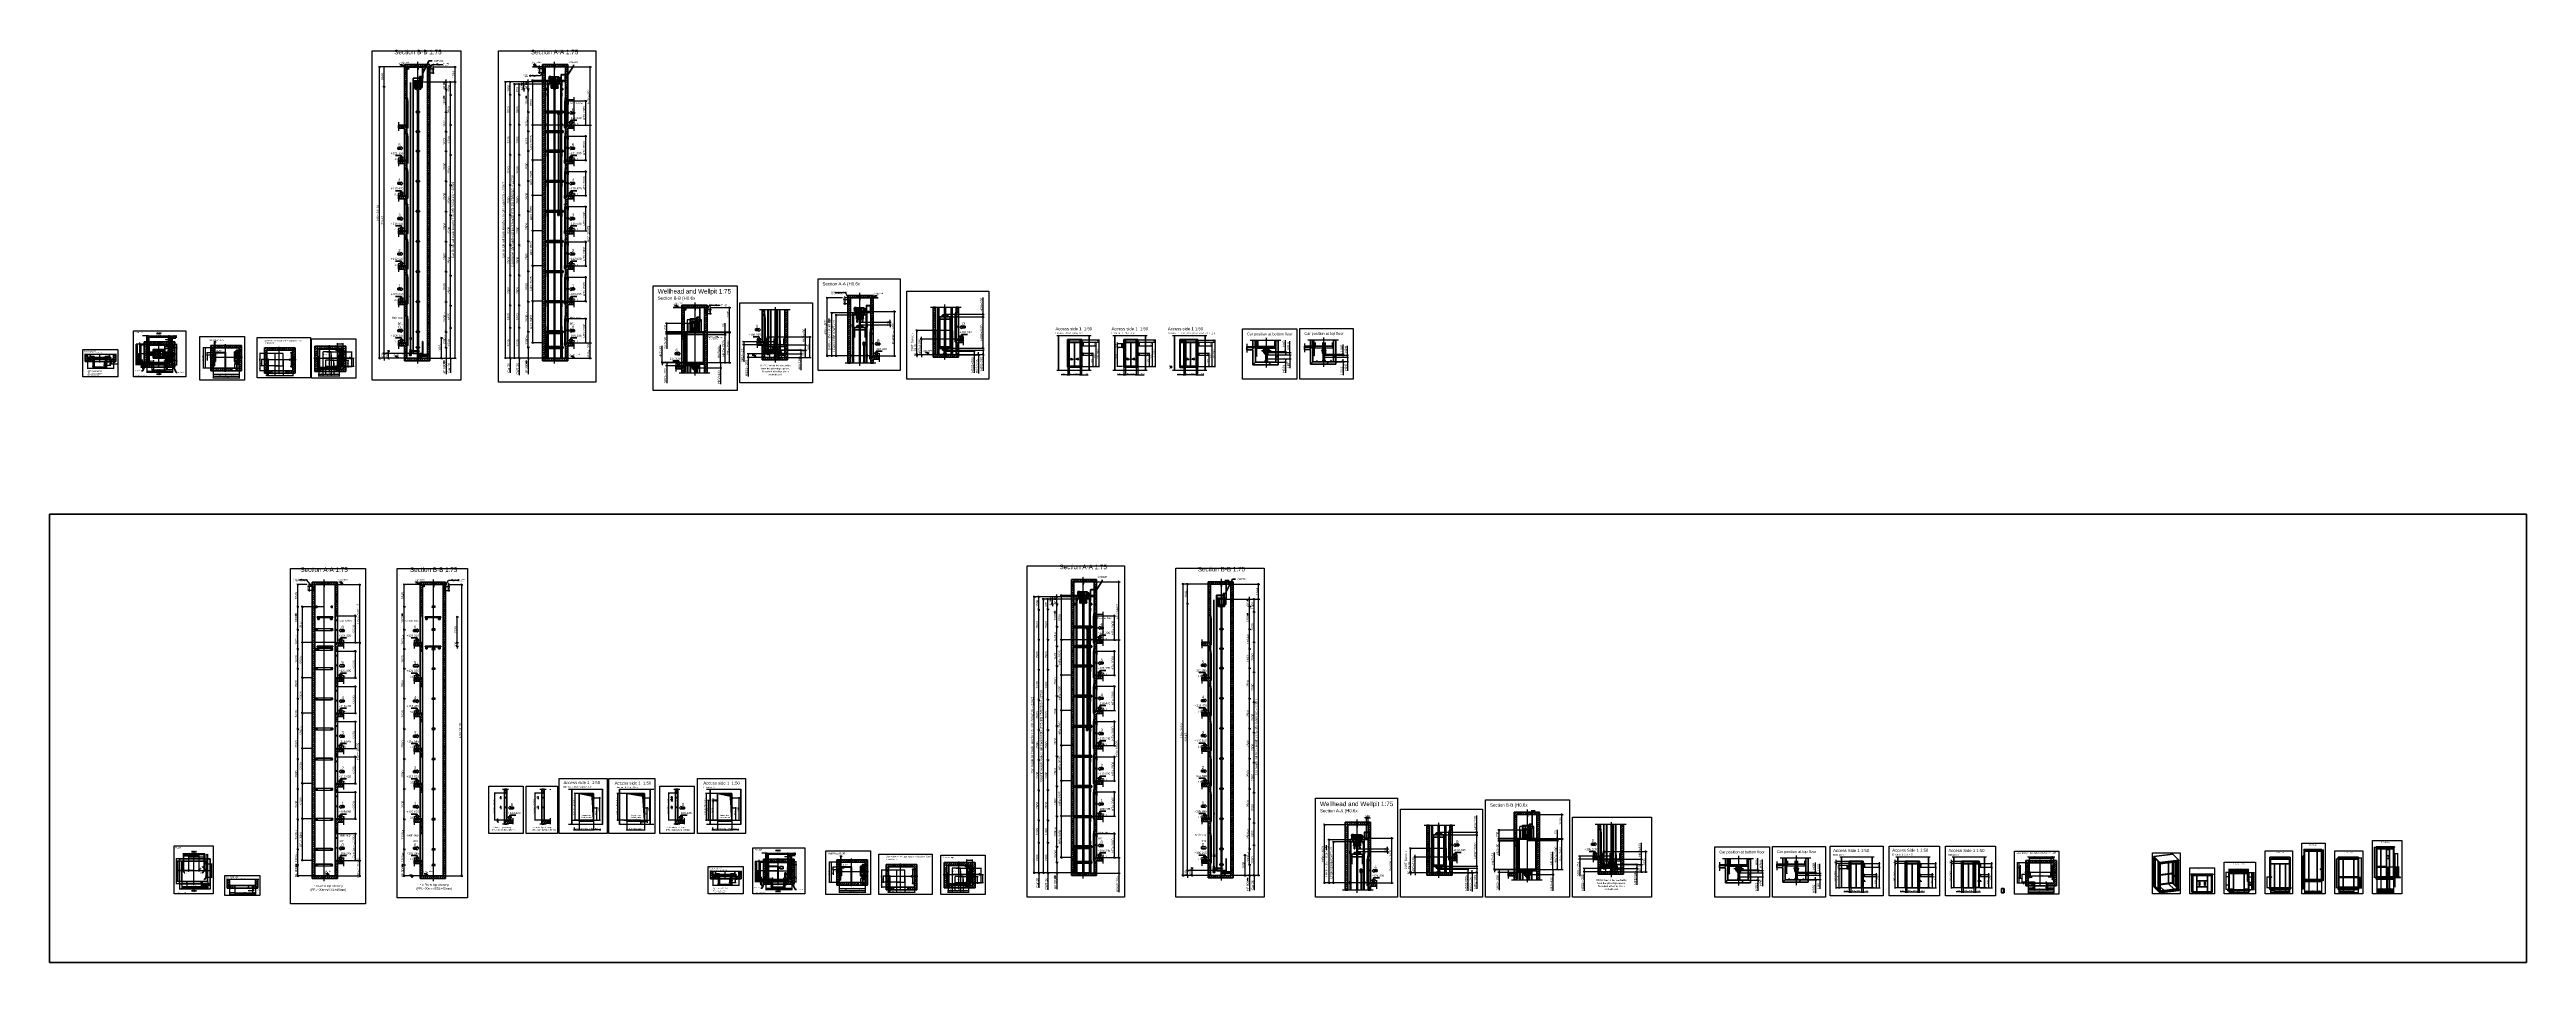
# Model space of a CAD drawing. Header units: millimetres. Extents: x -2854 to 202754, y -48725 to 27067.
import ezdxf
from ezdxf.enums import TextEntityAlignment as Align

# ---------------------------------------------------------------- set-up
doc = ezdxf.new("R2010")
doc.units = ezdxf.units.MM
for name, pattern in [('ACISOTGB', [9, 4, -1, 1, -1, 1, -1]), ('AM_ISO02W050', [7.5, 6, -1.5]), ('AM_ISO08W050', [18, 12, -1.5, 3, -1.5])]:
    doc.linetypes.add(name, pattern=pattern)
for name, color, linetype, lineweight in [('AM_0', 7, 'Continuous', 50), ('AM_1', 14, 'Continuous', 50), ('AM_11', 173, 'ACISOTGB', 25), ('AM_5', 3, 'Continuous', 25), ('AM_8', 1, 'Continuous', 25), ('LDBeams-AM_3', 6, 'AM_ISO02W050', 25), ('LDBuffer-AM_0', 7, 'Continuous', 50), ('LDCar-AM_0', 7, 'Continuous', 50), ('LDCar-AM_3', 6, 'AM_ISO02W050', 25), ('LDCar-AM_4', 3, 'Continuous', 25), ('LDCar-AM_7', 4, 'AM_ISO08W050', 25), ('LDCar-AM_8', 1, 'Continuous', 25), ('LDCarFrame-AM_0', 7, 'Continuous', 50), ('LDCarFrame-AM_3', 6, 'AM_ISO02W050', 25), ('LDDoorFixingPoints-AM_0', 7, 'Continuous', 50), ('LDElectricalComponents-AM_0', 7, 'Continuous', 50), ('LDForces-AM_0', 7, 'Continuous', 50), ('LDGear-AM_0', 7, 'Continuous', 50), ('LDGear-AM_7', 4, 'AM_ISO08W050', 25), ('LDGovernor-AM_0', 7, 'Continuous', 50), ('LDGuides-AM_0', 7, 'Continuous', 50), ('LDHallButton-AM_0', 7, 'Continuous', 50), ('LDHallButton-AM_3', 6, 'AM_ISO02W050', 25), ('LDRailBrackets-AM_0', 7, 'Continuous', 50), ('LDRailBrackets-AM_3', 6, 'AM_ISO02W050', 25), ('LDRefugeSpace-AM_0', 7, 'Continuous', 50), ('LDRefugeSpace-AM_3', 6, 'AM_ISO02W050', 25), ('LDScaffoldings-AM_0', 7, 'Continuous', 50), ('LDShaft-AM_0', 7, 'Continuous', 50), ('LDShaft-AM_3', 6, 'AM_ISO02W050', 25), ('LDShaft-AM_4', 3, 'Continuous', 25), ('LDShaft-AM_5', 3, 'Continuous', 25), ('LDShaft-AM_7', 4, 'AM_ISO08W050', 25)]:
    doc.layers.add(name, color=color, linetype=linetype, lineweight=lineweight)
doc.layers.add('AM_VIEWS', color=1, linetype='Continuous', lineweight=25, plot=False)
doc.styles.add('LD', font='ARIALUNI.ttf')
doc.styles.get("Standard").update_dxf_attribs({"font": 'ARIALUNI.ttf'})
doc.dimstyles.new('LIFT', dxfattribs={"dimtxt": 2.5, "dimasz": 2.5, "dimexe": 1.25, "dimexo": 0, "dimgap": 0.5, "dimtad": 1, "dimdec": 0, "dimzin": 1, "dimdsep": 46, "dimtxsty": 'LD', "dimblk": 'ARCHTICK', "dimcen": 0, "dimdle": 1, "dimclrd": 3, "dimclre": 3, "dimclrt": 4, "dimadec": 0, "dimazin": 0, "dimtp": 0.1, "dimtm": 0.1, "dimtfac": 0.71, "dimtdec": 0, "dimtix": 1, "dimtmove": 0, "dimatfit": 3, "dimfxl": 1, "dimtolj": 1, "dimarcsym": 0})
doc.dimstyles.new('LIFT$0', dxfattribs={"dimtxt": 2.5, "dimasz": 2.5, "dimexe": 1.25, "dimexo": 0, "dimgap": 0.5, "dimtad": 1, "dimdec": 0, "dimzin": 1, "dimdsep": 46, "dimtxsty": 'LD', "dimblk1": 'ARCHTICK', "dimblk2": 'ARCHTICK', "dimsah": 1, "dimcen": 0, "dimdle": 1, "dimclrd": 3, "dimclre": 3, "dimclrt": 4, "dimadec": 0, "dimazin": 0, "dimtp": 0.1, "dimtm": 0.1, "dimtfac": 0.71, "dimtdec": 0, "dimtix": 1, "dimtmove": 0, "dimatfit": 3, "dimfxl": 1, "dimtolj": 1, "dimarcsym": 0})

# ---------------------------------------------------------------- blocks, each defined once
blk = doc.blocks.new('LD_20260309095653_0000016C')
at = {"layer": 'LDShaft-AM_0'}
for p, q in [((-200, 16090), (-200, 13170)), ((550, 13450), (550, 15740)), ((550, 15740), (1730, 15740)), ((1730, 15740), (1730, 15402)), ((1730, 15402), (1730, 15377)), ((1730, 15377), (1730, 14935)), ((1730, 14935), (1730, 14587)), ((1730, 14587), (1730, 14562)), ((1730, 14562), (1730, 14120)), ((2350, 13170), (2350, 16090)), ((1730, 13450), (550, 13450)), ((1730, 14120), (1730, 13450))]:
    blk.add_line(p, q, dxfattribs=at)
blk = doc.blocks.new('LD_20260309095653_00000173')
at = {"layer": 'LDHallButton-AM_0'}
for p, q in [((-32.5, 290), (-32.5, 0)), ((32.5, 290), (-32.5, 290)), ((-32.5, 0), (32.5, 0)), ((32.5, 0), (32.5, 290))]:
    blk.add_line(p, q, dxfattribs=at)
blk = doc.blocks.new('LD_20260309095653_00000174')
at = {"layer": 'LDHallButton-AM_0'}
for p, q in [((-32.5, 160), (-32.5, 105)), ((32.5, 160), (-32.5, 160)), ((-32.5, 105), (32.5, 105)), ((-32.5, 105), (-32.5, 0)), ((32.5, 105), (-32.5, 105)), ((-32.5, 0), (32.5, 0)), ((-16.5, 89.5), (-16.5, 56.5)), ((16.5, 89.5), (-16.5, 89.5)), ((-16.5, 56.5), (16.5, 56.5)), ((16.5, 56.5), (16.5, 89.5)), ((32.5, 105), (32.5, 160)), ((32.5, 0), (32.5, 105))]:
    blk.add_line(p, q, dxfattribs=at)
blk = doc.blocks.new('LD_20260309095653_00000175')
at = {"layer": 'LDCar-AM_0'}
for p, q in [((-570, 2190), (-590, 2190)), ((-450, 2190), (-570, 2190)), ((-570, 2190), (-570, 0)), ((-450, 0), (-450, 2190)), ((-449.5, 2190), (-450, 2190)), ((449.5, 2190), (-449.5, 2190)), ((-449.5, 2190), (-449.5, 2000)), ((449.5, 2000), (449.5, 2190)), ((450, 2190), (449.5, 2190)), ((570, 2190), (450, 2190)), ((450, 2190), (450, 0)), ((570, 0), (570, 2190)), ((590, 2190), (570, 2190)), ((-590, 2010), (-570, 2010)), ((-570, 0), (-450, 0)), ((-450, 2010), (-449.5, 2010)), ((-1.05, 1995), (-450, 1995)), ((-450, 5), (-1.05, 5)), ((-449.5, 2000), (449.5, 2000)), ((-1.05, 5), (-1.05, 1995)), ((450, 1995), (1.05, 1995)), ((1.05, 1995), (1.05, 5)), ((1.05, 5), (450, 5)), ((449.5, 2010), (450, 2010)), ((450, 0), (570, 0)), ((570, 2010), (590, 2010))]:
    blk.add_line(p, q, dxfattribs=at)
blk = doc.blocks.new('LD_20260309095653_00000176')
at = {"layer": 'LDShaft-AM_0'}
for p, q in [((550, 0), (550, -70)), ((1730, 0), (550, 0)), ((1730, -70), (1730, 0)), ((550, -70), (1730, -70))]:
    blk.add_line(p, q, dxfattribs=at)
blk = doc.blocks.new('_ArchTick')
at = {"color": 0, "linetype": 'ByBlock', "const_width": 0.15}
blk.add_lwpolyline([(-0.5, -0.5), (0.5, 0.5)], dxfattribs=at)
blk = doc.blocks.new('*D1295')
at = {"layer": 'LDShaft-AM_5', "color": 3, "transparency": 16777216}
for p, q in [((82239, 2763), (84312, 2763)), ((84249, 2763), (84249, 763)), ((82239, 763), (84312, 763))]:
    blk.add_line(p, q, dxfattribs=at)
for p in [(82240, 2763), (82240, 763)]:
    blk.add_point(p, dxfattribs=at)
at = {"layer": 'LDShaft-AM_5', "color": 3, "transparency": 16777216, "xscale": 125, "yscale": 125, "zscale": 125}
for p, rotation in [((84249, 2763), 90), ((84249, 763), 270)]:
    blk.add_blockref('_ArchTick', p, dxfattribs=dict(at, rotation=rotation))
at = {"layer": 'LDShaft-AM_5', "color": 4, "transparency": 16777216, "insert": (84224, 1763), "char_height": 125, "attachment_point": 8, "rotation": 90, "style": 'LD'}
blk.add_mtext('HT= 2000', dxfattribs=at)
blk = doc.blocks.new('*D1296')
at = {"layer": 'AM_5', "color": 3, "transparency": 16777216}
for p, q in [((82872, 1853), (83812, 1853)), ((82904, 1693), (83812, 1693)), ((83749, 1853), (83749, 1693))]:
    blk.add_line(p, q, dxfattribs=at)
for p in [(82872, 1853), (82905, 1693)]:
    blk.add_point(p, dxfattribs=at)
at = {"layer": 'AM_5', "color": 3, "transparency": 16777216, "xscale": 125, "yscale": 125, "zscale": 125, "rotation": 270}
blk.add_blockref('_ArchTick', (83749, 1853), dxfattribs=at)
at = {"layer": 'AM_5', "color": 4, "transparency": 16777216, "insert": (83724, 1773), "char_height": 125, "attachment_point": 8, "rotation": 90, "style": 'LD'}
blk.add_mtext('160', dxfattribs=at)
blk = doc.blocks.new('_NONE')
blk = doc.blocks.new('*D1297')
at = {"layer": 'LDShaft-AM_5', "color": 3, "transparency": 16777216}
for p, q in [((81789, 125), (81789, 0)), ((82689, 62), (81789, 62)), ((82689, 125), (82689, 0))]:
    blk.add_line(p, q, dxfattribs=at)
for p in [(81789, 124), (82689, 124)]:
    blk.add_point(p, dxfattribs=at)
at = {"layer": 'LDShaft-AM_5', "color": 3, "transparency": 16777216, "xscale": 125, "yscale": 125, "zscale": 125, "rotation": 180}
blk.add_blockref('_ArchTick', (81789, 62), dxfattribs=at)
at = {"layer": 'LDShaft-AM_5', "color": 3, "transparency": 16777216, "xscale": 125, "yscale": 125, "zscale": 125}
blk.add_blockref('_ArchTick', (82689, 62), dxfattribs=at)
at = {"layer": 'LDShaft-AM_5', "color": 4, "transparency": 16777216, "insert": (82239, 88), "char_height": 125, "attachment_point": 8, "style": 'LD'}
blk.add_mtext('BT= 900', dxfattribs=at)
blk = doc.blocks.new('*D1298')
at = {"layer": 'AM_5', "color": 3, "transparency": 16777216}
for p, q in [((82872, 2763), (84062, 2763)), ((82904, 2473), (84062, 2473)), ((83999, 2763), (83999, 2473))]:
    blk.add_line(p, q, dxfattribs=at)
for p in [(82872, 2763), (82905, 2473)]:
    blk.add_point(p, dxfattribs=at)
at = {"layer": 'AM_5', "color": 3, "transparency": 16777216, "xscale": 125, "yscale": 125, "zscale": 125, "rotation": 270}
blk.add_blockref('_ArchTick', (83999, 2763), dxfattribs=at)
at = {"layer": 'AM_5', "color": 4, "transparency": 16777216, "insert": (83974, 2618), "char_height": 125, "attachment_point": 8, "rotation": 90, "style": 'LD'}
blk.add_mtext('290', dxfattribs=at)
blk = doc.blocks.new('*D1299')
at = {"layer": 'AM_5', "color": 3, "transparency": 16777216}
for p, q in [((81669, 62), (81130, 62)), ((81669, 763), (81669, 0)), ((81789, 62), (81669, 62)), ((81789, 763), (81789, 0))]:
    blk.add_line(p, q, dxfattribs=at)
for p in [(81669, 762), (81789, 762)]:
    blk.add_point(p, dxfattribs=at)
at = {"layer": 'AM_5', "color": 3, "transparency": 16777216, "xscale": 125, "yscale": 125, "zscale": 125}
blk.add_blockref('_ArchTick', (81669, 62), dxfattribs=at)
at = {"layer": 'AM_5', "color": 4, "transparency": 16777216, "insert": (81262, 88), "char_height": 125, "attachment_point": 8, "style": 'LD'}
blk.add_mtext('120', dxfattribs=at)
blk = doc.blocks.new('*D1300')
at = {"layer": 'LDShaft-AM_5', "color": 3, "transparency": 16777216}
for p, q in [((83937, 2473), (84062, 2473)), ((83999, 2473), (83999, 763)), ((82904, 763), (84062, 763))]:
    blk.add_line(p, q, dxfattribs=at)
for p in [(83937, 2473), (82905, 763)]:
    blk.add_point(p, dxfattribs=at)
at = {"layer": 'LDShaft-AM_5', "color": 3, "transparency": 16777216, "xscale": 125, "yscale": 125, "zscale": 125}
for p, rotation in [((83999, 2473), 90), ((83999, 763), 270)]:
    blk.add_blockref('_ArchTick', p, dxfattribs=dict(at, rotation=rotation))
at = {"layer": 'LDShaft-AM_5', "color": 4, "transparency": 16777216, "insert": (83974, 1618), "char_height": 125, "attachment_point": 8, "rotation": 90, "style": 'LD'}
blk.add_mtext('1710', dxfattribs=at)
blk = doc.blocks.new('*D1301')
at = {"layer": 'LDShaft-AM_5', "color": 3, "transparency": 16777216}
for p, q in [((82904, 763), (83812, 763)), ((83687, 1693), (83812, 1693)), ((83749, 1693), (83749, 763))]:
    blk.add_line(p, q, dxfattribs=at)
for p in [(82905, 763), (83687, 1693)]:
    blk.add_point(p, dxfattribs=at)
at = {"layer": 'LDShaft-AM_5', "color": 3, "transparency": 16777216, "xscale": 125, "yscale": 125, "zscale": 125}
for p, rotation in [((83749, 1693), 90), ((83749, 763), 270)]:
    blk.add_blockref('_ArchTick', p, dxfattribs=dict(at, rotation=rotation))
at = {"layer": 'LDShaft-AM_5', "color": 4, "transparency": 16777216, "insert": (83724, 1228), "char_height": 125, "attachment_point": 8, "rotation": 90, "style": 'LD'}
blk.add_mtext('930', dxfattribs=at)
blk = doc.blocks.new('*D1302')
at = {"layer": 'AM_5', "color": 3, "transparency": 16777216}
for p, q in [((82809, 2953), (84312, 2953)), ((82809, 2763), (84312, 2763)), ((84249, 2953), (84249, 2763))]:
    blk.add_line(p, q, dxfattribs=at)
for p in [(82810, 2953), (82810, 2763)]:
    blk.add_point(p, dxfattribs=at)
at = {"layer": 'AM_5', "color": 3, "transparency": 16777216, "xscale": 125, "yscale": 125, "zscale": 125, "rotation": 270}
blk.add_blockref('_ArchTick', (84249, 2953), dxfattribs=at)
at = {"layer": 'AM_5', "color": 4, "transparency": 16777216, "insert": (84224, 2858), "char_height": 125, "attachment_point": 8, "rotation": 90, "style": 'LD'}
blk.add_mtext('190', dxfattribs=at)
blk = doc.blocks.new('*D1303')
at = {"layer": 'AM_5', "color": 3, "transparency": 16777216}
for p, q in [((82689, 763), (82689, 0)), ((82809, 62), (82689, 62)), ((82809, 763), (82809, 0)), ((82809, 62), (83348, 62))]:
    blk.add_line(p, q, dxfattribs=at)
for p in [(82689, 762), (82809, 762)]:
    blk.add_point(p, dxfattribs=at)
at = {"layer": 'AM_5', "color": 3, "transparency": 16777216, "xscale": 125, "yscale": 125, "zscale": 125, "rotation": 180}
blk.add_blockref('_ArchTick', (82809, 62), dxfattribs=at)
at = {"layer": 'AM_5', "color": 4, "transparency": 16777216, "insert": (83216, 88), "char_height": 125, "attachment_point": 8, "style": 'LD'}
blk.add_mtext('120', dxfattribs=at)
blk = doc.blocks.new('DOOR_DIRECTION_ARROW_L')
at = {"layer": 'AM_5'}
for p, q in [((-2, 2), (50, 65)), ((-2, 2), (50, -62)), ((50, 65), (51, 18)), ((51, 18), (136, 18)), ((136, 18), (136, -14)), ((50, -62), (51, -14)), ((51, -14), (136, -14))]:
    blk.add_line(p, q, dxfattribs=at)
blk = doc.blocks.new('DOOR_DIRECTION_ARROW_R')
at = {"layer": 'AM_5'}
for p, q in [((-56, 17), (-141, 17)), ((-141, -15), (-141, 17)), ((-55, 64), (-56, 17)), ((-3, 1), (-55, 64)), ((-3, 1), (-55, -63)), ((-56, -15), (-141, -15)), ((-55, -63), (-56, -15))]:
    blk.add_line(p, q, dxfattribs=at)
blk = doc.blocks.new('LD_20260309095653_00000178')
at = {"layer": 'LDCar-AM_4'}
blk.add_line((2500, 13170), (-350, 13170), dxfattribs=at)
blk = doc.blocks.new('LD_20260309095653_00000179')
at = {"layer": 'LDCar-AM_4'}
blk.add_line((-350, 16090), (2500, 16090), dxfattribs=at)
blk = doc.blocks.new('LD_20260309095653_0000017D')
at = {"layer": 'LDShaft-AM_0'}
for p, q in [((-200, 3865), (-200, 945)), ((550, 1225), (550, 3515)), ((550, 3515), (1730, 3515)), ((1730, 3515), (1730, 3177)), ((1730, 3177), (1730, 3152)), ((1730, 3152), (1730, 2710)), ((1730, 2710), (1730, 2362)), ((1730, 2362), (1730, 2337)), ((1730, 2337), (1730, 1895)), ((2350, 945), (2350, 3865)), ((1730, 1225), (550, 1225)), ((1730, 1895), (1730, 1225))]:
    blk.add_line(p, q, dxfattribs=at)
blk = doc.blocks.new('LD_20260309095653_00000184')
at = {"layer": 'LDCar-AM_0'}
for p, q in [((-570, 2190), (-590, 2190)), ((-450, 2190), (-570, 2190)), ((-570, 2190), (-570, 0)), ((-450, 0), (-450, 2190)), ((-449.5, 2190), (-450, 2190)), ((449.5, 2190), (-449.5, 2190)), ((-449.5, 2190), (-449.5, 2000)), ((449.5, 2000), (449.5, 2190)), ((450, 2190), (449.5, 2190)), ((570, 2190), (450, 2190)), ((450, 2190), (450, 0)), ((570, 0), (570, 2190)), ((590, 2190), (570, 2190)), ((-590, 2010), (-570, 2010)), ((-570, 0), (-450, 0)), ((-450, 2010), (-449.5, 2010)), ((-1.05, 1995), (-450, 1995)), ((-450, 5), (-1.05, 5)), ((-449.5, 2000), (449.5, 2000)), ((-1.05, 5), (-1.05, 1995)), ((450, 1995), (1.05, 1995)), ((1.05, 1995), (1.05, 5)), ((1.05, 5), (450, 5)), ((449.5, 2010), (450, 2010)), ((450, 0), (570, 0)), ((570, 2010), (590, 2010))]:
    blk.add_line(p, q, dxfattribs=at)
blk = doc.blocks.new('LD_20260309095653_00000185')
at = {"layer": 'LDHallButton-AM_0'}
for p, q in [((-32.5, 290), (-32.5, 0)), ((32.5, 290), (-32.5, 290)), ((-32.5, 0), (32.5, 0)), ((32.5, 0), (32.5, 290))]:
    blk.add_line(p, q, dxfattribs=at)
blk = doc.blocks.new('LD_20260309095653_00000186')
at = {"layer": 'LDHallButton-AM_0'}
for p, q in [((-32.5, 160), (-32.5, 105)), ((32.5, 160), (-32.5, 160)), ((-32.5, 105), (-32.5, 0)), ((32.5, 105), (-32.5, 105)), ((-32.5, 105), (32.5, 105)), ((-32.5, 0), (32.5, 0)), ((-16.5, 89.5), (-16.5, 56.5)), ((16.5, 89.5), (-16.5, 89.5)), ((-16.5, 56.5), (16.5, 56.5)), ((16.5, 56.5), (16.5, 89.5)), ((32.5, 105), (32.5, 160)), ((32.5, 0), (32.5, 105))]:
    blk.add_line(p, q, dxfattribs=at)
blk = doc.blocks.new('LD_20260309095653_00000187')
at = {"layer": 'LDShaft-AM_0'}
for p, q in [((550, 0), (550, -70)), ((1730, 0), (550, 0)), ((1730, -70), (1730, 0)), ((550, -70), (1730, -70))]:
    blk.add_line(p, q, dxfattribs=at)
blk = doc.blocks.new('*D1321')
at = {"layer": 'LDShaft-AM_5', "color": 3, "transparency": 16777216}
for p, q in [((86452, 125), (86452, 0)), ((87352, 62), (86452, 62)), ((87352, 125), (87352, 0))]:
    blk.add_line(p, q, dxfattribs=at)
for p in [(86452, 124), (87352, 124)]:
    blk.add_point(p, dxfattribs=at)
at = {"layer": 'LDShaft-AM_5', "color": 3, "transparency": 16777216, "xscale": 125, "yscale": 125, "zscale": 125, "rotation": 180}
blk.add_blockref('_ArchTick', (86452, 62), dxfattribs=at)
at = {"layer": 'LDShaft-AM_5', "color": 3, "transparency": 16777216, "xscale": 125, "yscale": 125, "zscale": 125}
blk.add_blockref('_ArchTick', (87352, 62), dxfattribs=at)
at = {"layer": 'LDShaft-AM_5', "color": 4, "transparency": 16777216, "insert": (86902, 88), "char_height": 125, "attachment_point": 8, "style": 'LD'}
blk.add_mtext('BT= 900', dxfattribs=at)
blk = doc.blocks.new('*D1322')
at = {"layer": 'LDShaft-AM_5', "color": 3, "transparency": 16777216}
for p, q in [((86902, 2763), (88974, 2763)), ((88912, 2763), (88912, 763)), ((86902, 763), (88974, 763))]:
    blk.add_line(p, q, dxfattribs=at)
for p in [(86902, 2763), (86902, 763)]:
    blk.add_point(p, dxfattribs=at)
at = {"layer": 'LDShaft-AM_5', "color": 3, "transparency": 16777216, "xscale": 125, "yscale": 125, "zscale": 125}
for p, rotation in [((88912, 2763), 90), ((88912, 763), 270)]:
    blk.add_blockref('_ArchTick', p, dxfattribs=dict(at, rotation=rotation))
at = {"layer": 'LDShaft-AM_5', "color": 4, "transparency": 16777216, "insert": (88887, 1763), "char_height": 125, "attachment_point": 8, "rotation": 90, "style": 'LD'}
blk.add_mtext('HT= 2000', dxfattribs=at)
blk = doc.blocks.new('*D1323')
at = {"layer": 'AM_5', "color": 3, "transparency": 16777216}
for p, q in [((87534, 2763), (88724, 2763)), ((87567, 2473), (88724, 2473)), ((88662, 2763), (88662, 2473))]:
    blk.add_line(p, q, dxfattribs=at)
for p in [(87535, 2763), (87567, 2473)]:
    blk.add_point(p, dxfattribs=at)
at = {"layer": 'AM_5', "color": 3, "transparency": 16777216, "xscale": 125, "yscale": 125, "zscale": 125, "rotation": 270}
blk.add_blockref('_ArchTick', (88662, 2763), dxfattribs=at)
at = {"layer": 'AM_5', "color": 4, "transparency": 16777216, "insert": (88637, 2618), "char_height": 125, "attachment_point": 8, "rotation": 90, "style": 'LD'}
blk.add_mtext('290', dxfattribs=at)
blk = doc.blocks.new('*D1324')
at = {"layer": 'AM_5', "color": 3, "transparency": 16777216}
for p, q in [((87534, 1853), (88474, 1853)), ((87567, 1693), (88474, 1693)), ((88412, 1853), (88412, 1693))]:
    blk.add_line(p, q, dxfattribs=at)
for p in [(87535, 1853), (87567, 1693)]:
    blk.add_point(p, dxfattribs=at)
at = {"layer": 'AM_5', "color": 3, "transparency": 16777216, "xscale": 125, "yscale": 125, "zscale": 125, "rotation": 270}
blk.add_blockref('_ArchTick', (88412, 1853), dxfattribs=at)
at = {"layer": 'AM_5', "color": 4, "transparency": 16777216, "insert": (88387, 1773), "char_height": 125, "attachment_point": 8, "rotation": 90, "style": 'LD'}
blk.add_mtext('160', dxfattribs=at)
blk = doc.blocks.new('*D1325')
at = {"layer": 'AM_5', "color": 3, "transparency": 16777216}
for p, q in [((86332, 62), (85792, 62)), ((86332, 763), (86332, 0)), ((86452, 62), (86332, 62)), ((86452, 763), (86452, 0))]:
    blk.add_line(p, q, dxfattribs=at)
for p in [(86332, 762), (86452, 762)]:
    blk.add_point(p, dxfattribs=at)
at = {"layer": 'AM_5', "color": 3, "transparency": 16777216, "xscale": 125, "yscale": 125, "zscale": 125}
blk.add_blockref('_ArchTick', (86332, 62), dxfattribs=at)
at = {"layer": 'AM_5', "color": 4, "transparency": 16777216, "insert": (85924, 88), "char_height": 125, "attachment_point": 8, "style": 'LD'}
blk.add_mtext('120', dxfattribs=at)
blk = doc.blocks.new('*D1326')
at = {"layer": 'AM_5', "color": 3, "transparency": 16777216}
for p, q in [((87352, 763), (87352, 0)), ((87472, 62), (87352, 62)), ((87472, 763), (87472, 0)), ((87472, 62), (88011, 62))]:
    blk.add_line(p, q, dxfattribs=at)
for p in [(87352, 762), (87472, 762)]:
    blk.add_point(p, dxfattribs=at)
at = {"layer": 'AM_5', "color": 3, "transparency": 16777216, "xscale": 125, "yscale": 125, "zscale": 125, "rotation": 180}
blk.add_blockref('_ArchTick', (87472, 62), dxfattribs=at)
at = {"layer": 'AM_5', "color": 4, "transparency": 16777216, "insert": (87879, 88), "char_height": 125, "attachment_point": 8, "style": 'LD'}
blk.add_mtext('120', dxfattribs=at)
blk = doc.blocks.new('*D1327')
at = {"layer": 'LDShaft-AM_5', "color": 3, "transparency": 16777216}
for p, q in [((88599, 2473), (88724, 2473)), ((88662, 2473), (88662, 763)), ((87567, 763), (88724, 763))]:
    blk.add_line(p, q, dxfattribs=at)
for p in [(88600, 2473), (87567, 763)]:
    blk.add_point(p, dxfattribs=at)
at = {"layer": 'LDShaft-AM_5', "color": 3, "transparency": 16777216, "xscale": 125, "yscale": 125, "zscale": 125}
for p, rotation in [((88662, 2473), 90), ((88662, 763), 270)]:
    blk.add_blockref('_ArchTick', p, dxfattribs=dict(at, rotation=rotation))
at = {"layer": 'LDShaft-AM_5', "color": 4, "transparency": 16777216, "insert": (88637, 1618), "char_height": 125, "attachment_point": 8, "rotation": 90, "style": 'LD'}
blk.add_mtext('1710', dxfattribs=at)
blk = doc.blocks.new('*D1328')
at = {"layer": 'LDShaft-AM_5', "color": 3, "transparency": 16777216}
for p, q in [((87567, 763), (88474, 763)), ((88349, 1693), (88474, 1693)), ((88412, 1693), (88412, 763))]:
    blk.add_line(p, q, dxfattribs=at)
for p in [(87567, 763), (88350, 1693)]:
    blk.add_point(p, dxfattribs=at)
at = {"layer": 'LDShaft-AM_5', "color": 3, "transparency": 16777216, "xscale": 125, "yscale": 125, "zscale": 125}
for p, rotation in [((88412, 1693), 90), ((88412, 763), 270)]:
    blk.add_blockref('_ArchTick', p, dxfattribs=dict(at, rotation=rotation))
at = {"layer": 'LDShaft-AM_5', "color": 4, "transparency": 16777216, "insert": (88387, 1228), "char_height": 125, "attachment_point": 8, "rotation": 90, "style": 'LD'}
blk.add_mtext('930', dxfattribs=at)
blk = doc.blocks.new('*D1329')
at = {"layer": 'AM_5', "color": 3, "transparency": 16777216}
for p, q in [((87472, 2953), (88974, 2953)), ((88849, 2763), (88974, 2763)), ((88912, 2953), (88912, 2763))]:
    blk.add_line(p, q, dxfattribs=at)
for p in [(87472, 2953), (88850, 2763)]:
    blk.add_point(p, dxfattribs=at)
at = {"layer": 'AM_5', "color": 3, "transparency": 16777216, "xscale": 125, "yscale": 125, "zscale": 125, "rotation": 270}
blk.add_blockref('_ArchTick', (88912, 2953), dxfattribs=at)
at = {"layer": 'AM_5', "color": 4, "transparency": 16777216, "insert": (88887, 2858), "char_height": 125, "attachment_point": 8, "rotation": 90, "style": 'LD'}
blk.add_mtext('190', dxfattribs=at)
blk = doc.blocks.new('LD_20260309095653_00000189')
at = {"layer": 'LDCar-AM_4'}
blk.add_line((2500, 945), (-350, 945), dxfattribs=at)
blk = doc.blocks.new('LD_20260309095653_0000018A')
at = {"layer": 'LDCar-AM_4'}
blk.add_line((-350, 3865), (2500, 3865), dxfattribs=at)
blk = doc.blocks.new('LD_20260309095653_0000018E')
at = {"layer": 'LDShaft-AM_0'}
for p, q in [((-200, 21940), (-200, 19020)), ((255, 19270), (255, 21590)), ((255, 21590), (1730, 21590)), ((1730, 21590), (1730, 21252)), ((1730, 21252), (1730, 21227)), ((1730, 21227), (1730, 20785)), ((1730, 20785), (1730, 20437)), ((2350, 19020), (2350, 21940)), ((590, 19270), (255, 19270)), ((1730, 19300), (590, 19300)), ((590, 19300), (590, 19270)), ((1730, 20437), (1730, 20412)), ((1730, 20412), (1730, 19970)), ((1730, 19970), (1730, 19300))]:
    blk.add_line(p, q, dxfattribs=at)
blk = doc.blocks.new('LD_20260309095653_00000195')
at = {"layer": 'LDHallButton-AM_0'}
for p, q in [((19.99, 2190), (19.99, 2000)), ((315.01, 2190), (19.99, 2190)), ((315.01, 2000), (315.01, 2190)), ((19.99, 2000), (315.01, 2000)), ((19.99, 1995), (19.99, 10)), ((315.01, 1995), (19.99, 1995)), ((19.99, 10), (315.01, 10)), ((20, 2000), (20, 1995)), ((20, 10), (20, -20)), ((315, 1995), (315, 2000)), ((315, -20), (315, 10)), ((315.01, 10), (315.01, 1995)), ((20, -20), (315, -20))]:
    blk.add_line(p, q, dxfattribs=at)
at = {"layer": 'LDHallButton-AM_3'}
for p, q in [((20, 2100), (20, 0)), ((520, 2100), (20, 2100)), ((520, 0), (520, 2100)), ((20, 0), (520, 0))]:
    blk.add_line(p, q, dxfattribs=at)
blk = doc.blocks.new('LD_20260309095653_00000196')
at = {"layer": 'LDHallButton-AM_0'}
for p, q in [((-32.5, 290), (-32.5, 0)), ((32.5, 290), (-32.5, 290)), ((-32.5, 0), (32.5, 0)), ((32.5, 0), (32.5, 290))]:
    blk.add_line(p, q, dxfattribs=at)
blk = doc.blocks.new('LD_20260309095653_00000197')
at = {"layer": 'LDHallButton-AM_0'}
for p, q in [((-32.5, 160), (-32.5, 105)), ((32.5, 160), (-32.5, 160)), ((-32.5, 105), (-32.5, 0)), ((32.5, 105), (-32.5, 105)), ((-32.5, 105), (32.5, 105)), ((-32.5, 0), (32.5, 0)), ((-16.5, 89.5), (-16.5, 56.5)), ((16.5, 89.5), (-16.5, 89.5)), ((-16.5, 56.5), (16.5, 56.5)), ((16.5, 56.5), (16.5, 89.5)), ((32.5, 105), (32.5, 160)), ((32.5, 0), (32.5, 105))]:
    blk.add_line(p, q, dxfattribs=at)
blk = doc.blocks.new('LD_20260309095653_00000198')
at = {"layer": 'LDCar-AM_0'}
for p, q in [((-865.01, 2190), (-885, 2190)), ((-450, 2190), (-569.99, 2190)), ((-450, 0), (-450, 2190)), ((-449.5, 2190), (-450, 2190)), ((449.5, 2190), (-449.5, 2190)), ((-449.5, 2190), (-449.5, 2000)), ((449.5, 2000), (449.5, 2190)), ((450, 2190), (449.5, 2190)), ((570, 2190), (450, 2190)), ((450, 2190), (450, 0)), ((570, 0), (570, 2190)), ((590, 2190), (570, 2190)), ((-885, 2010), (-865.01, 2010)), ((-570, 2000), (-570, 1995)), ((-570, 10), (-570, 0)), ((-570, 0), (-450, 0)), ((-450, 2010), (-449.5, 2010)), ((-1.05, 1995), (-450, 1995)), ((-450, 5), (-1.05, 5)), ((-449.5, 2000), (449.5, 2000)), ((-1.05, 5), (-1.05, 1995)), ((450, 1995), (1.05, 1995)), ((1.05, 1995), (1.05, 5)), ((1.05, 5), (450, 5)), ((449.5, 2010), (450, 2010)), ((450, 0), (570, 0)), ((570, 2010), (590, 2010)), ((-570, -44.5), (-570, -47.5)), ((-550, -44.5), (-570, -44.5)), ((-570, -47.5), (-550, -47.5))]:
    blk.add_line(p, q, dxfattribs=at)
blk = doc.blocks.new('LD_20260309095653_00000199')
at = {"layer": 'LDShaft-AM_0'}
for p, q in [((255, 0), (255, -70)), ((275, 0), (255, 0)), ((590, 0), (570, 0)), ((590, 0), (590, -70)), ((1730, 0), (590, 0)), ((1730, -70), (1730, 0)), ((255, -70), (590, -70)), ((590, -70), (1730, -70))]:
    blk.add_line(p, q, dxfattribs=at)
blk = doc.blocks.new('*D1348')
at = {"layer": 'LDShaft-AM_5', "color": 3, "transparency": 16777216}
for p, q in [((91414, 125), (91414, 0)), ((92314, 62), (91414, 62)), ((92314, 125), (92314, 0))]:
    blk.add_line(p, q, dxfattribs=at)
for p in [(91414, 124), (92314, 124)]:
    blk.add_point(p, dxfattribs=at)
at = {"layer": 'LDShaft-AM_5', "color": 3, "transparency": 16777216, "xscale": 125, "yscale": 125, "zscale": 125, "rotation": 180}
blk.add_blockref('_ArchTick', (91414, 62), dxfattribs=at)
at = {"layer": 'LDShaft-AM_5', "color": 3, "transparency": 16777216, "xscale": 125, "yscale": 125, "zscale": 125}
blk.add_blockref('_ArchTick', (92314, 62), dxfattribs=at)
at = {"layer": 'LDShaft-AM_5', "color": 4, "transparency": 16777216, "insert": (91864, 88), "char_height": 125, "attachment_point": 8, "style": 'LD'}
blk.add_mtext('BT= 900', dxfattribs=at)
blk = doc.blocks.new('*D1349')
at = {"layer": 'LDShaft-AM_5', "color": 3, "transparency": 16777216}
for p, q in [((90287, 762), (90162, 762)), ((90287, 662), (90162, 662)), ((90224, 762), (90224, 662))]:
    blk.add_line(p, q, dxfattribs=at)
for p in [(90286, 762), (90286, 662)]:
    blk.add_point(p, dxfattribs=at)
at = {"layer": 'LDShaft-AM_5', "color": 3, "transparency": 16777216, "xscale": 125, "yscale": 125, "zscale": 125}
for p, rotation in [((90224, 762), 270), ((90224, 662), 90)]:
    blk.add_blockref('_ArchTick', p, dxfattribs=dict(at, rotation=rotation))
at = {"layer": 'LDShaft-AM_5', "color": 4, "transparency": 16777216, "insert": (90199, 712), "char_height": 125, "attachment_point": 8, "rotation": 90, "style": 'LD'}
blk.add_mtext('100', dxfattribs=at)
blk = doc.blocks.new('*D1350')
at = {"layer": 'LDShaft-AM_5', "color": 3, "transparency": 16777216}
for p, q in [((91864, 2762), (93937, 2762)), ((93874, 2762), (93874, 762)), ((91864, 762), (93937, 762))]:
    blk.add_line(p, q, dxfattribs=at)
for p in [(91865, 2762), (91865, 762)]:
    blk.add_point(p, dxfattribs=at)
at = {"layer": 'LDShaft-AM_5', "color": 3, "transparency": 16777216, "xscale": 125, "yscale": 125, "zscale": 125}
for p, rotation in [((93874, 2762), 90), ((93874, 762), 270)]:
    blk.add_blockref('_ArchTick', p, dxfattribs=dict(at, rotation=rotation))
at = {"layer": 'LDShaft-AM_5', "color": 4, "transparency": 16777216, "insert": (93849, 1762), "char_height": 125, "attachment_point": 8, "rotation": 90, "style": 'LD'}
blk.add_mtext('HT= 2000', dxfattribs=at)
blk = doc.blocks.new('*D1351')
at = {"layer": 'LDShaft-AM_5', "color": 3, "transparency": 16777216}
for p, q in [((93562, 2472), (93687, 2472)), ((93624, 2472), (93624, 762)), ((92529, 762), (93687, 762))]:
    blk.add_line(p, q, dxfattribs=at)
for p in [(93562, 2472), (92530, 762)]:
    blk.add_point(p, dxfattribs=at)
at = {"layer": 'LDShaft-AM_5', "color": 3, "transparency": 16777216, "xscale": 125, "yscale": 125, "zscale": 125}
for p, rotation in [((93624, 2472), 90), ((93624, 762), 270)]:
    blk.add_blockref('_ArchTick', p, dxfattribs=dict(at, rotation=rotation))
at = {"layer": 'LDShaft-AM_5', "color": 4, "transparency": 16777216, "insert": (93599, 1618), "char_height": 125, "attachment_point": 8, "rotation": 90, "style": 'LD'}
blk.add_mtext('1710', dxfattribs=at)
blk = doc.blocks.new('*D1352')
at = {"layer": 'AM_5', "color": 3, "transparency": 16777216}
for p, q in [((92497, 1852), (93437, 1852)), ((92529, 1692), (93437, 1692)), ((93374, 1852), (93374, 1692))]:
    blk.add_line(p, q, dxfattribs=at)
for p in [(92497, 1852), (92530, 1692)]:
    blk.add_point(p, dxfattribs=at)
at = {"layer": 'AM_5', "color": 3, "transparency": 16777216, "xscale": 125, "yscale": 125, "zscale": 125, "rotation": 270}
blk.add_blockref('_ArchTick', (93374, 1852), dxfattribs=at)
at = {"layer": 'AM_5', "color": 4, "transparency": 16777216, "insert": (93349, 1772), "char_height": 125, "attachment_point": 8, "rotation": 90, "style": 'LD'}
blk.add_mtext('160', dxfattribs=at)
blk = doc.blocks.new('*D1353')
at = {"layer": 'AM_5', "color": 3, "transparency": 16777216}
for p, q in [((92434, 2952), (93937, 2952)), ((93812, 2762), (93937, 2762)), ((93874, 2952), (93874, 2762))]:
    blk.add_line(p, q, dxfattribs=at)
for p in [(92435, 2952), (93812, 2762)]:
    blk.add_point(p, dxfattribs=at)
at = {"layer": 'AM_5', "color": 3, "transparency": 16777216, "xscale": 125, "yscale": 125, "zscale": 125, "rotation": 270}
blk.add_blockref('_ArchTick', (93874, 2952), dxfattribs=at)
at = {"layer": 'AM_5', "color": 4, "transparency": 16777216, "insert": (93849, 2858), "char_height": 125, "attachment_point": 8, "rotation": 90, "style": 'LD'}
blk.add_mtext('190', dxfattribs=at)
blk = doc.blocks.new('*D1354')
at = {"layer": 'AM_5', "color": 3, "transparency": 16777216}
for p, q in [((91294, 62), (90755, 62)), ((91294, 762), (91294, 0)), ((91414, 62), (91294, 62)), ((91414, 762), (91414, 0))]:
    blk.add_line(p, q, dxfattribs=at)
for p in [(91294, 762), (91414, 762)]:
    blk.add_point(p, dxfattribs=at)
at = {"layer": 'AM_5', "color": 3, "transparency": 16777216, "xscale": 125, "yscale": 125, "zscale": 125}
blk.add_blockref('_ArchTick', (91294, 62), dxfattribs=at)
at = {"layer": 'AM_5', "color": 4, "transparency": 16777216, "insert": (90887, 88), "char_height": 125, "attachment_point": 8, "style": 'LD'}
blk.add_mtext('120', dxfattribs=at)
blk = doc.blocks.new('*D1355')
at = {"layer": 'AM_5', "color": 3, "transparency": 16777216}
for p, q in [((92314, 762), (92314, 0)), ((92434, 62), (92314, 62)), ((92434, 762), (92434, 0)), ((92434, 62), (92973, 62))]:
    blk.add_line(p, q, dxfattribs=at)
for p in [(92314, 762), (92434, 762)]:
    blk.add_point(p, dxfattribs=at)
at = {"layer": 'AM_5', "color": 3, "transparency": 16777216, "xscale": 125, "yscale": 125, "zscale": 125, "rotation": 180}
blk.add_blockref('_ArchTick', (92434, 62), dxfattribs=at)
at = {"layer": 'AM_5', "color": 4, "transparency": 16777216, "insert": (92841, 88), "char_height": 125, "attachment_point": 8, "style": 'LD'}
blk.add_mtext('120', dxfattribs=at)
blk = doc.blocks.new('*D1356')
at = {"layer": 'LDShaft-AM_5', "color": 3, "transparency": 16777216}
for p, q in [((92529, 762), (93437, 762)), ((93312, 1692), (93437, 1692)), ((93374, 1692), (93374, 762))]:
    blk.add_line(p, q, dxfattribs=at)
for p in [(92530, 762), (93312, 1692)]:
    blk.add_point(p, dxfattribs=at)
at = {"layer": 'LDShaft-AM_5', "color": 3, "transparency": 16777216, "xscale": 125, "yscale": 125, "zscale": 125}
for p, rotation in [((93374, 1692), 90), ((93374, 762), 270)]:
    blk.add_blockref('_ArchTick', p, dxfattribs=dict(at, rotation=rotation))
at = {"layer": 'LDShaft-AM_5', "color": 4, "transparency": 16777216, "insert": (93349, 1228), "char_height": 125, "attachment_point": 8, "rotation": 90, "style": 'LD'}
blk.add_mtext('930', dxfattribs=at)
blk = doc.blocks.new('*D1357')
at = {"layer": 'AM_5', "color": 3, "transparency": 16777216}
for p, q in [((92497, 2762), (93687, 2762)), ((92529, 2472), (93687, 2472)), ((93624, 2762), (93624, 2472))]:
    blk.add_line(p, q, dxfattribs=at)
for p in [(92497, 2762), (92530, 2472)]:
    blk.add_point(p, dxfattribs=at)
at = {"layer": 'AM_5', "color": 3, "transparency": 16777216, "xscale": 125, "yscale": 125, "zscale": 125, "rotation": 270}
blk.add_blockref('_ArchTick', (93624, 2762), dxfattribs=at)
at = {"layer": 'AM_5', "color": 4, "transparency": 16777216, "insert": (93599, 2618), "char_height": 125, "attachment_point": 8, "rotation": 90, "style": 'LD'}
blk.add_mtext('290', dxfattribs=at)
blk = doc.blocks.new('LD_20260309095653_0000019B')
at = {"layer": 'LDCar-AM_4'}
blk.add_line((2500, 19020), (-350, 19020), dxfattribs=at)
blk = doc.blocks.new('LD_20260309095653_0000019C')
at = {"layer": 'LDCar-AM_4'}
blk.add_line((-350, 21940), (2500, 21940), dxfattribs=at)
blk = doc.blocks.new('LD_20260610082219_00000029')
at = {"layer": 'LDShaft-AM_0'}
for p, q in [((0, 1900), (-200, 1900)), ((-200, 1900), (-200, -200)), ((2150, 1900), (0, 1900)), ((0, 1700), (0, 0)), ((0, 0), (0, 1700)), ((0, 1700), (2150, 1700)), ((2350, 1900), (2150, 1900)), ((2150, 0), (2150, 1700)), ((2150, 1700), (2150, 0)), ((2350, -200), (2350, 1900)), ((-200, -200), (0, -200)), ((0, 0), (2150, 0)), ((420, 0), (0, 0)), ((0, -200), (420, -200)), ((1600, 0), (420, 0)), ((420, -200), (420, 0)), ((420, -200), (1600, -200)), ((1662.5, 0), (1600, 0)), ((1600, 0), (1600, -200)), ((1600, -200), (1662.5, -200)), ((1687.5, 0), (1662.5, 0)), ((1662.5, -200), (1662.5, 0)), ((1662.5, -200), (1687.5, -200)), ((2150, 0), (1687.5, 0)), ((1687.5, 0), (1687.5, -200)), ((1687.5, -200), (2150, -200)), ((2150, -200), (2350, -200))]:
    blk.add_line(p, q, dxfattribs=at)
blk = doc.blocks.new('LD_20260610082219_0000002D')
at = {"layer": 'LDGuides-AM_0'}
for p, q in [((24, 5), (-31, 5)), ((-31, 5), (-31, -5)), ((31, 37.5), (24, 37.5)), ((24, 37.5), (24, 5)), ((31, -37.5), (31, 37.5)), ((-31, -5), (24, -5)), ((24, -5), (24, -37.5)), ((24, -37.5), (31, -37.5))]:
    blk.add_line(p, q, dxfattribs=at)
blk = doc.blocks.new('LD_20260610082219_0000002E')
at = {"layer": 'AM_0'}
for p, q in [((15, 37.5), (0, 37.5)), ((0, 37.5), (0, -37.5)), ((15, -37.5), (15, 37.5)), ((0, -37.5), (15, -37.5))]:
    blk.add_line(p, q, dxfattribs=at)
blk = doc.blocks.new('LD_FORCE_TOP')
for p, q in [((-50, -6), (-44, 0)), ((-50, 0), (50, 0)), ((-48, -13), (-35, 0)), ((-46, -20), (-27, 0)), ((-43, -25), (-18, 0)), ((-39, -31), (-9, 0)), ((0, 44), (6, 50)), ((0, 50), (0, -50)), ((0, 35), (13, 48)), ((0, 27), (20, 46)), ((0, 18), (25, 43)), ((0, 9), (31, 39)), ((0, 0), (35, 35)), ((9, 0), (39, 31)), ((18, 0), (43, 25)), ((27, 0), (46, 20)), ((35, 0), (48, 13)), ((44, 0), (50, 6)), ((-35, -35), (0, 0)), ((-31, -39), (0, -9)), ((-25, -43), (0, -18)), ((-20, -46), (0, -27)), ((-13, -48), (0, -35)), ((-6, -50), (0, -44))]:
    blk.add_line(p, q)
blk.add_circle((0, 0), 50)
blk.add_solid([(0, 0), (0, 0), (0, 0)])
blk = doc.blocks.new('LD_20260610082219_00000031')
at = {"layer": 'LDCar-AM_0'}
blk.add_blockref('LD_FORCE_TOP', (0, 0), dxfattribs=at)
blk = doc.blocks.new('LD_20260610082219_00000033')
at = {"layer": 'LDGuides-AM_0'}
for p, q in [((-24, 37.5), (-31, 37.5)), ((-31, 37.5), (-31, -37.5)), ((-24, 5), (-24, 37.5)), ((31, 5), (-24, 5)), ((31, -5), (31, 5)), ((-31, -37.5), (-24, -37.5)), ((-24, -5), (31, -5)), ((-24, -37.5), (-24, -5))]:
    blk.add_line(p, q, dxfattribs=at)
blk = doc.blocks.new('LD_20260610082219_00000034')
at = {"layer": 'AM_0'}
for p, q in [((0, 37.5), (-15, 37.5)), ((-15, 37.5), (-15, -37.5)), ((0, -37.5), (0, 37.5)), ((-15, -37.5), (0, -37.5))]:
    blk.add_line(p, q, dxfattribs=at)
blk = doc.blocks.new('LD_20260610082219_00000037')
at = {"layer": 'LDCar-AM_0'}
blk.add_blockref('LD_FORCE_TOP', (0, 0), dxfattribs=at)
blk = doc.blocks.new('LD_20260610082219_0000003B')
at = {"layer": 'LDCar-AM_0'}
blk.add_blockref('LD_FORCE_TOP', (0, 0), dxfattribs=at)
blk = doc.blocks.new('LD_20260610082219_0000003F')
at = {"layer": 'LDCar-AM_0'}
blk.add_blockref('LD_FORCE_TOP', (0, 0), dxfattribs=at)
blk = doc.blocks.new('LD_20260610082219_00000040')
at = {"layer": 'LDShaft-AM_7'}
for p, q in [((-1270, 0), (1400, 0)), ((0, -1175), (0, 1045))]:
    blk.add_line(p, q, dxfattribs=at)
blk = doc.blocks.new('LD_20260610082219_00000044')
at = {"layer": 'LDCar-AM_7'}
blk.add_line((0, -614), (0, 614), dxfattribs=at)
blk = doc.blocks.new('LD_20260610082219_00000046')
at = {"layer": 'LDGuides-AM_0'}
for p, q in [((5, 31), (-5, 31)), ((-5, 31), (-5, -24)), ((5, -24), (5, 31)), ((-5, -24), (-37.5, -24)), ((-37.5, -24), (-37.5, -31)), ((-37.5, -31), (37.5, -31)), ((37.5, -24), (5, -24)), ((37.5, -31), (37.5, -24))]:
    blk.add_line(p, q, dxfattribs=at)
blk = doc.blocks.new('LD_20260610082219_00000047')
at = {"layer": 'AM_0'}
for p, q in [((-37.5, 0), (-37.5, -15)), ((37.5, 0), (-37.5, 0)), ((37.5, -15), (37.5, 0)), ((-37.5, -15), (37.5, -15))]:
    blk.add_line(p, q, dxfattribs=at)
blk = doc.blocks.new('LD_20260610082219_0000004A')
at = {"layer": 'LDCar-AM_0'}
blk.add_blockref('LD_FORCE_TOP', (0, 0), dxfattribs=at)
blk = doc.blocks.new('LD_20260610082219_0000004C')
at = {"layer": 'LDGuides-AM_0'}
for p, q in [((37.5, 31), (-37.5, 31)), ((-37.5, 31), (-37.5, 24)), ((-37.5, 24), (-5, 24)), ((-5, 24), (-5, -31)), ((5, -31), (5, 24)), ((5, 24), (37.5, 24)), ((37.5, 24), (37.5, 31)), ((-5, -31), (5, -31))]:
    blk.add_line(p, q, dxfattribs=at)
blk = doc.blocks.new('LD_20260610082219_0000004D')
at = {"layer": 'AM_0'}
for p, q in [((37.5, 15), (-37.5, 15)), ((-37.5, 15), (-37.5, 0)), ((-37.5, 0), (37.5, 0)), ((37.5, 0), (37.5, 15))]:
    blk.add_line(p, q, dxfattribs=at)
blk = doc.blocks.new('LD_20260610082219_00000050')
at = {"layer": 'LDCar-AM_0'}
blk.add_blockref('LD_FORCE_TOP', (0, 0), dxfattribs=at)
blk = doc.blocks.new('LD_20260610082219_00000054')
at = {"layer": 'LDCar-AM_0'}
blk.add_blockref('LD_FORCE_TOP', (0, 0), dxfattribs=at)
blk = doc.blocks.new('*D1540')
at = {"layer": 'AM_5', "color": 3, "lineweight": -2, "transparency": 16777216}
for p, q in [((9112, -42509), (10292, -42509)), ((9132, -42484), (9132, -42534)), ((10272, -42009), (10272, -42534))]:
    blk.add_line(p, q, dxfattribs=at)
at = {"layer": 'Defpoints', "color": 0, "transparency": 16777216}
for p in [(9132, -42484), (10272, -42009), (10272, -42509)]:
    blk.add_point(p, dxfattribs=at)
at = {"layer": 'AM_5', "color": 3, "lineweight": -2, "transparency": 16777216, "xscale": 50, "yscale": 50, "zscale": 50, "rotation": 180}
blk.add_blockref('_ArchTick', (9132, -42509), dxfattribs=at)
at = {"layer": 'AM_5', "color": 3, "lineweight": -2, "transparency": 16777216, "xscale": 50, "yscale": 50, "zscale": 50}
blk.add_blockref('_ArchTick', (10272, -42509), dxfattribs=at)
at = {"layer": 'AM_5', "color": 4, "transparency": 16777216, "insert": (9702, -42473), "char_height": 50, "attachment_point": 5, "style": 'LD'}
blk.add_mtext('\\A1;1140', dxfattribs=at)
blk = doc.blocks.new('*D1541')
at = {"layer": 'Defpoints', "color": 0, "transparency": 16777216}
for p in [(8122, -42009), (10272, -42009), (10272, -42609)]:
    blk.add_point(p, dxfattribs=at)
at = {"layer": 'LDShaft-AM_5', "color": 3, "lineweight": -2, "transparency": 16777216}
for p, q in [((8102, -42609), (10292, -42609)), ((8122, -42009), (8122, -42634)), ((10272, -42009), (10272, -42634))]:
    blk.add_line(p, q, dxfattribs=at)
at = {"layer": 'LDShaft-AM_5', "color": 3, "lineweight": -2, "transparency": 16777216, "xscale": 50, "yscale": 50, "zscale": 50, "rotation": 180}
blk.add_blockref('_ArchTick', (8122, -42609), dxfattribs=at)
at = {"layer": 'LDShaft-AM_5', "color": 3, "lineweight": -2, "transparency": 16777216, "xscale": 50, "yscale": 50, "zscale": 50}
blk.add_blockref('_ArchTick', (10272, -42609), dxfattribs=at)
at = {"layer": 'LDShaft-AM_5', "color": 4, "transparency": 16777216, "insert": (9197, -42573), "char_height": 50, "attachment_point": 5, "style": 'LD'}
blk.add_mtext('\\A1;BS=2150', dxfattribs=at)
blk = doc.blocks.new('*D1542')
at = {"layer": 'Defpoints', "color": 0, "transparency": 16777216}
for p in [(7782, -41094), (9132, -41094), (9132, -42009)]:
    blk.add_point(p, dxfattribs=at)
at = {"layer": 'LDShaft-AM_5', "color": 3, "lineweight": -2, "transparency": 16777216}
for p, q in [((9132, -41094), (7757, -41094)), ((7782, -42029), (7782, -41074)), ((9132, -42009), (7757, -42009))]:
    blk.add_line(p, q, dxfattribs=at)
at = {"layer": 'LDShaft-AM_5', "color": 3, "lineweight": -2, "transparency": 16777216, "xscale": 50, "yscale": 50, "zscale": 50}
for p, rotation in [((7782, -41094), 90), ((7782, -42009), 270)]:
    blk.add_blockref('_ArchTick', p, dxfattribs=dict(at, rotation=rotation))
at = {"layer": 'LDShaft-AM_5', "color": 4, "transparency": 16777216, "insert": (7746, -41551), "char_height": 50, "attachment_point": 5, "rotation": 90, "style": 'LD'}
blk.add_mtext('\\A1;915', dxfattribs=at)
blk = doc.blocks.new('*D1543')
at = {"layer": 'Defpoints', "color": 0, "transparency": 16777216}
for p in [(7782, -40309), (7807, -41094), (9132, -40309)]:
    blk.add_point(p, dxfattribs=at)
at = {"layer": 'LDShaft-AM_5', "color": 3, "lineweight": -2, "transparency": 16777216}
for p, q in [((9132, -40309), (7757, -40309)), ((7807, -41094), (7757, -41094)), ((7782, -41114), (7782, -40289))]:
    blk.add_line(p, q, dxfattribs=at)
at = {"layer": 'LDShaft-AM_5', "color": 3, "lineweight": -2, "transparency": 16777216, "xscale": 50, "yscale": 50, "zscale": 50}
for p, rotation in [((7782, -40309), 90), ((7782, -41094), 270)]:
    blk.add_blockref('_ArchTick', p, dxfattribs=dict(at, rotation=rotation))
at = {"layer": 'LDShaft-AM_5', "color": 4, "transparency": 16777216, "insert": (7746, -40701), "char_height": 50, "attachment_point": 5, "rotation": 90, "style": 'LD'}
blk.add_mtext('\\A1;785', dxfattribs=at)
blk = doc.blocks.new('*D1544')
at = {"layer": 'Defpoints', "color": 0, "transparency": 16777216}
for p in [(9722, -42384), (10272, -42384), (10272, -42409)]:
    blk.add_point(p, dxfattribs=at)
at = {"layer": 'LDShaft-AM_5', "color": 3, "lineweight": -2, "transparency": 16777216}
for p, q in [((9702, -42409), (10292, -42409)), ((9722, -42384), (9722, -42434)), ((10272, -42384), (10272, -42434))]:
    blk.add_line(p, q, dxfattribs=at)
at = {"layer": 'LDShaft-AM_5', "color": 3, "lineweight": -2, "transparency": 16777216, "xscale": 50, "yscale": 50, "zscale": 50, "rotation": 180}
blk.add_blockref('_ArchTick', (9722, -42409), dxfattribs=at)
at = {"layer": 'LDShaft-AM_5', "color": 3, "lineweight": -2, "transparency": 16777216, "xscale": 50, "yscale": 50, "zscale": 50}
blk.add_blockref('_ArchTick', (10272, -42409), dxfattribs=at)
at = {"layer": 'LDShaft-AM_5', "color": 4, "transparency": 16777216, "insert": (9997, -42373), "char_height": 50, "attachment_point": 5, "style": 'LD'}
blk.add_mtext('\\A1;550', dxfattribs=at)
blk = doc.blocks.new('*D1545')
at = {"layer": 'Defpoints', "color": 0, "transparency": 16777216}
for p in [(7682, -40309), (8122, -40309), (8122, -42009)]:
    blk.add_point(p, dxfattribs=at)
at = {"layer": 'LDShaft-AM_5', "color": 3, "lineweight": -2, "transparency": 16777216}
for p, q in [((8122, -40309), (7657, -40309)), ((7682, -42029), (7682, -40289)), ((8122, -42009), (7657, -42009))]:
    blk.add_line(p, q, dxfattribs=at)
at = {"layer": 'LDShaft-AM_5', "color": 3, "lineweight": -2, "transparency": 16777216, "xscale": 50, "yscale": 50, "zscale": 50}
for p, rotation in [((7682, -40309), 90), ((7682, -42009), 270)]:
    blk.add_blockref('_ArchTick', p, dxfattribs=dict(at, rotation=rotation))
at = {"layer": 'LDShaft-AM_5', "color": 4, "transparency": 16777216, "insert": (7646, -41159), "char_height": 50, "attachment_point": 5, "rotation": 90, "style": 'LD'}
blk.add_mtext('\\A1;TS= 1700', dxfattribs=at)
blk = doc.blocks.new('*D1546')
at = {"layer": 'Defpoints', "color": 0, "transparency": 16777216}
for p in [(10154, -41094), (10272, -39769), (10272, -41094)]:
    blk.add_point(p, dxfattribs=at)
at = {"layer": 'LDShaft-AM_5', "color": 3, "lineweight": -2, "transparency": 16777216}
for p, q in [((10154, -39769), (10104, -39769)), ((10154, -41094), (10154, -39744)), ((10154, -39769), (10272, -39769)), ((10272, -41094), (10272, -39744)), ((10272, -39769), (10322, -39769))]:
    blk.add_line(p, q, dxfattribs=at)
at = {"layer": 'LDShaft-AM_5', "color": 3, "lineweight": -2, "transparency": 16777216, "xscale": 50, "yscale": 50, "zscale": 50}
blk.add_blockref('_ArchTick', (10154, -39769), dxfattribs=at)
at = {"layer": 'LDShaft-AM_5', "color": 3, "lineweight": -2, "transparency": 16777216, "xscale": 50, "yscale": 50, "zscale": 50, "rotation": 180}
blk.add_blockref('_ArchTick', (10272, -39769), dxfattribs=at)
at = {"layer": 'LDShaft-AM_5', "color": 4, "transparency": 16777216, "insert": (10213, -39733), "char_height": 50, "attachment_point": 5, "style": 'LD'}
blk.add_mtext('\\A1;118', dxfattribs=at)
blk = doc.blocks.new('*D1547')
at = {"layer": 'AM_5', "color": 3, "lineweight": -2, "transparency": 16777216}
for p, q in [((9112, -39669), (10023, -39669)), ((9132, -41094), (9132, -39644)), ((10003, -41094), (10003, -39644))]:
    blk.add_line(p, q, dxfattribs=at)
at = {"layer": 'Defpoints', "color": 0, "transparency": 16777216}
for p in [(9132, -41094), (10003, -39669), (10003, -41094)]:
    blk.add_point(p, dxfattribs=at)
at = {"layer": 'AM_5', "color": 3, "lineweight": -2, "transparency": 16777216, "xscale": 50, "yscale": 50, "zscale": 50, "rotation": 180}
blk.add_blockref('_ArchTick', (9132, -39669), dxfattribs=at)
at = {"layer": 'AM_5', "color": 3, "lineweight": -2, "transparency": 16777216, "xscale": 50, "yscale": 50, "zscale": 50}
blk.add_blockref('_ArchTick', (10003, -39669), dxfattribs=at)
at = {"layer": 'AM_5', "color": 4, "transparency": 16777216, "insert": (9567, -39633), "char_height": 50, "attachment_point": 5, "style": 'LD'}
blk.add_mtext('\\A1;871', dxfattribs=at)
blk = doc.blocks.new('*D1548')
at = {"layer": 'AM_5', "color": 3, "lineweight": -2, "transparency": 16777216}
for p, q in [((9132, -41094), (10637, -41094)), ((10612, -41668), (10612, -41074)), ((10154, -41648), (10637, -41648))]:
    blk.add_line(p, q, dxfattribs=at)
at = {"layer": 'Defpoints', "color": 0, "transparency": 16777216}
for p in [(9132, -41094), (10612, -41094), (10154, -41648)]:
    blk.add_point(p, dxfattribs=at)
at = {"layer": 'AM_5', "color": 3, "lineweight": -2, "transparency": 16777216, "xscale": 50, "yscale": 50, "zscale": 50}
for p, rotation in [((10612, -41094), 90), ((10612, -41648), 270)]:
    blk.add_blockref('_ArchTick', p, dxfattribs=dict(at, rotation=rotation))
at = {"layer": 'AM_5', "color": 4, "transparency": 16777216, "insert": (10576, -41371), "char_height": 50, "attachment_point": 5, "rotation": 90, "style": 'LD'}
blk.add_mtext('\\A1;554', dxfattribs=at)
blk = doc.blocks.new('*D1549')
at = {"layer": 'AM_5', "color": 3, "lineweight": -2, "transparency": 16777216}
for p, q in [((9132, -41094), (10637, -41094)), ((10154, -40540), (10637, -40540)), ((10612, -41114), (10612, -40520))]:
    blk.add_line(p, q, dxfattribs=at)
at = {"layer": 'Defpoints', "color": 0, "transparency": 16777216}
for p in [(9132, -41094), (10154, -40540), (10612, -40540)]:
    blk.add_point(p, dxfattribs=at)
at = {"layer": 'AM_5', "color": 3, "lineweight": -2, "transparency": 16777216, "xscale": 50, "yscale": 50, "zscale": 50}
for p, rotation in [((10612, -40540), 90), ((10612, -41094), 270)]:
    blk.add_blockref('_ArchTick', p, dxfattribs=dict(at, rotation=rotation))
at = {"layer": 'AM_5', "color": 4, "transparency": 16777216, "insert": (10576, -40817), "char_height": 50, "attachment_point": 5, "rotation": 90, "style": 'LD'}
blk.add_mtext('\\A1;554', dxfattribs=at)
blk = doc.blocks.new('*D1550')
at = {"layer": 'Defpoints', "color": 0, "transparency": 16777216}
for p in [(8122, -42384), (8542, -42384), (8542, -42409)]:
    blk.add_point(p, dxfattribs=at)
at = {"layer": 'LDShaft-AM_5', "color": 3, "lineweight": -2, "transparency": 16777216}
for p, q in [((8102, -42409), (8562, -42409)), ((8122, -42384), (8122, -42434)), ((8542, -42384), (8542, -42434))]:
    blk.add_line(p, q, dxfattribs=at)
at = {"layer": 'LDShaft-AM_5', "color": 3, "lineweight": -2, "transparency": 16777216, "xscale": 50, "yscale": 50, "zscale": 50, "rotation": 180}
blk.add_blockref('_ArchTick', (8122, -42409), dxfattribs=at)
at = {"layer": 'LDShaft-AM_5', "color": 3, "lineweight": -2, "transparency": 16777216, "xscale": 50, "yscale": 50, "zscale": 50}
blk.add_blockref('_ArchTick', (8542, -42409), dxfattribs=at)
at = {"layer": 'LDShaft-AM_5', "color": 4, "transparency": 16777216, "insert": (8332, -42373), "char_height": 50, "attachment_point": 5, "style": 'LD'}
blk.add_mtext('\\A1;420', dxfattribs=at)
blk = doc.blocks.new('*D1551')
at = {"layer": 'Defpoints', "color": 0, "transparency": 16777216}
for p in [(8542, -42209), (9722, -42209), (9722, -42409)]:
    blk.add_point(p, dxfattribs=at)
at = {"layer": 'LDShaft-AM_5', "color": 3, "lineweight": -2, "transparency": 16777216}
for p, q in [((8522, -42409), (9742, -42409)), ((8542, -42209), (8542, -42434)), ((9722, -42209), (9722, -42434))]:
    blk.add_line(p, q, dxfattribs=at)
at = {"layer": 'LDShaft-AM_5', "color": 3, "lineweight": -2, "transparency": 16777216, "xscale": 50, "yscale": 50, "zscale": 50, "rotation": 180}
blk.add_blockref('_ArchTick', (8542, -42409), dxfattribs=at)
at = {"layer": 'LDShaft-AM_5', "color": 3, "lineweight": -2, "transparency": 16777216, "xscale": 50, "yscale": 50, "zscale": 50}
blk.add_blockref('_ArchTick', (9722, -42409), dxfattribs=at)
at = {"layer": 'LDShaft-AM_5', "color": 4, "transparency": 16777216, "insert": (9132, -42366), "char_height": 50, "attachment_point": 5, "style": 'LD'}
blk.add_mtext('\\A1;1180 Rough ', dxfattribs=at)
blk = doc.blocks.new('*D1552')
at = {"layer": 'AM_5', "color": 3, "lineweight": -2, "transparency": 16777216}
for p, q in [((8272, -39869), (9584, -39869)), ((8292, -41094), (8292, -39844)), ((9564, -41094), (9564, -39844))]:
    blk.add_line(p, q, dxfattribs=at)
at = {"layer": 'Defpoints', "color": 0, "transparency": 16777216}
for p in [(8292, -41094), (9564, -39869), (9564, -41094)]:
    blk.add_point(p, dxfattribs=at)
at = {"layer": 'AM_5', "color": 3, "lineweight": -2, "transparency": 16777216, "xscale": 50, "yscale": 50, "zscale": 50, "rotation": 180}
blk.add_blockref('_ArchTick', (8292, -39869), dxfattribs=at)
at = {"layer": 'AM_5', "color": 3, "lineweight": -2, "transparency": 16777216, "xscale": 50, "yscale": 50, "zscale": 50}
blk.add_blockref('_ArchTick', (9564, -39869), dxfattribs=at)
at = {"layer": 'AM_5', "color": 4, "transparency": 16777216, "insert": (8928, -39834), "char_height": 50, "attachment_point": 5, "style": 'LD'}
blk.add_mtext('\\A1;1272', dxfattribs=at)
blk = doc.blocks.new('*D1553')
at = {"layer": 'AM_5', "color": 3, "lineweight": -2, "transparency": 16777216}
for p, q in [((8272, -39769), (9152, -39769)), ((8292, -41089), (8292, -39744)), ((9132, -41094), (9132, -39744))]:
    blk.add_line(p, q, dxfattribs=at)
at = {"layer": 'Defpoints', "color": 0, "transparency": 16777216}
for p in [(8292, -41089), (9132, -39769), (9132, -41094)]:
    blk.add_point(p, dxfattribs=at)
at = {"layer": 'AM_5', "color": 3, "lineweight": -2, "transparency": 16777216, "xscale": 50, "yscale": 50, "zscale": 50, "rotation": 180}
blk.add_blockref('_ArchTick', (8292, -39769), dxfattribs=at)
at = {"layer": 'AM_5', "color": 3, "lineweight": -2, "transparency": 16777216, "xscale": 50, "yscale": 50, "zscale": 50}
blk.add_blockref('_ArchTick', (9132, -39769), dxfattribs=at)
at = {"layer": 'AM_5', "color": 4, "transparency": 16777216, "insert": (8712, -39733), "char_height": 50, "attachment_point": 5, "style": 'LD'}
blk.add_mtext('\\A1;840', dxfattribs=at)
blk = doc.blocks.new('*D1554')
at = {"layer": 'AM_5', "color": 3, "lineweight": -2, "transparency": 16777216}
for p, q in [((8680, -39969), (9992, -39969)), ((8700, -41094), (8700, -39944)), ((9972, -41094), (9972, -39944))]:
    blk.add_line(p, q, dxfattribs=at)
at = {"layer": 'Defpoints', "color": 0, "transparency": 16777216}
for p in [(8700, -41094), (9972, -39969), (9972, -41094)]:
    blk.add_point(p, dxfattribs=at)
at = {"layer": 'AM_5', "color": 3, "lineweight": -2, "transparency": 16777216, "xscale": 50, "yscale": 50, "zscale": 50, "rotation": 180}
blk.add_blockref('_ArchTick', (8700, -39969), dxfattribs=at)
at = {"layer": 'AM_5', "color": 3, "lineweight": -2, "transparency": 16777216, "xscale": 50, "yscale": 50, "zscale": 50}
blk.add_blockref('_ArchTick', (9972, -39969), dxfattribs=at)
at = {"layer": 'AM_5', "color": 4, "transparency": 16777216, "insert": (9336, -39934), "char_height": 50, "attachment_point": 5, "style": 'LD'}
blk.add_mtext('\\A1;1272', dxfattribs=at)
blk = doc.blocks.new('*D1555')
at = {"layer": 'AM_5', "color": 3, "lineweight": -2, "transparency": 16777216}
for p, q in [((9112, -39769), (9992, -39769)), ((9132, -41094), (9132, -39744)), ((9972, -41089), (9972, -39744))]:
    blk.add_line(p, q, dxfattribs=at)
at = {"layer": 'Defpoints', "color": 0, "transparency": 16777216}
for p in [(9132, -41094), (9972, -39769), (9972, -41089)]:
    blk.add_point(p, dxfattribs=at)
at = {"layer": 'AM_5', "color": 3, "lineweight": -2, "transparency": 16777216, "xscale": 50, "yscale": 50, "zscale": 50, "rotation": 180}
blk.add_blockref('_ArchTick', (9132, -39769), dxfattribs=at)
at = {"layer": 'AM_5', "color": 3, "lineweight": -2, "transparency": 16777216, "xscale": 50, "yscale": 50, "zscale": 50}
blk.add_blockref('_ArchTick', (9972, -39769), dxfattribs=at)
at = {"layer": 'AM_5', "color": 4, "transparency": 16777216, "insert": (9552, -39733), "char_height": 50, "attachment_point": 5, "style": 'LD'}
blk.add_mtext('\\A1;840', dxfattribs=at)
blk = doc.blocks.new('*D1556')
at = {"layer": 'AM_5', "color": 3, "lineweight": -2, "transparency": 16777216}
for p, q in [((8241, -39669), (9152, -39669)), ((8261, -41094), (8261, -39644)), ((9132, -41094), (9132, -39644))]:
    blk.add_line(p, q, dxfattribs=at)
at = {"layer": 'Defpoints', "color": 0, "transparency": 16777216}
for p in [(8261, -41094), (9132, -39669), (9132, -41094)]:
    blk.add_point(p, dxfattribs=at)
at = {"layer": 'AM_5', "color": 3, "lineweight": -2, "transparency": 16777216, "xscale": 50, "yscale": 50, "zscale": 50, "rotation": 180}
blk.add_blockref('_ArchTick', (8261, -39669), dxfattribs=at)
at = {"layer": 'AM_5', "color": 3, "lineweight": -2, "transparency": 16777216, "xscale": 50, "yscale": 50, "zscale": 50}
blk.add_blockref('_ArchTick', (9132, -39669), dxfattribs=at)
at = {"layer": 'AM_5', "color": 4, "transparency": 16777216, "insert": (8696, -39633), "char_height": 50, "attachment_point": 5, "style": 'LD'}
blk.add_mtext('\\A1;871', dxfattribs=at)
blk = doc.blocks.new('*D1557')
at = {"layer": 'Defpoints', "color": 0, "transparency": 16777216}
for p in [(7922, -42209), (8122, -42009), (8122, -42609)]:
    blk.add_point(p, dxfattribs=at)
at = {"layer": 'LDShaft-AM_5', "color": 3, "lineweight": -2, "transparency": 16777216}
for p, q in [((7902, -42609), (8142, -42609)), ((7922, -42209), (7922, -42634)), ((8122, -42009), (8122, -42634))]:
    blk.add_line(p, q, dxfattribs=at)
at = {"layer": 'LDShaft-AM_5', "color": 3, "lineweight": -2, "transparency": 16777216, "xscale": 50, "yscale": 50, "zscale": 50, "rotation": 180}
blk.add_blockref('_ArchTick', (7922, -42609), dxfattribs=at)
at = {"layer": 'LDShaft-AM_5', "color": 3, "lineweight": -2, "transparency": 16777216, "xscale": 50, "yscale": 50, "zscale": 50}
blk.add_blockref('_ArchTick', (8122, -42609), dxfattribs=at)
at = {"layer": 'LDShaft-AM_5', "color": 4, "transparency": 16777216, "insert": (8022, -42573), "char_height": 50, "attachment_point": 5, "style": 'LD'}
blk.add_mtext('\\A1;200', dxfattribs=at)
blk = doc.blocks.new('*D1558')
at = {"layer": 'Defpoints', "color": 0, "transparency": 16777216}
for p in [(7682, -40109), (7922, -40109), (8122, -40309)]:
    blk.add_point(p, dxfattribs=at)
at = {"layer": 'LDShaft-AM_5', "color": 3, "lineweight": -2, "transparency": 16777216}
for p, q in [((7922, -40109), (7657, -40109)), ((8122, -40309), (7657, -40309)), ((7682, -40329), (7682, -40089))]:
    blk.add_line(p, q, dxfattribs=at)
at = {"layer": 'LDShaft-AM_5', "color": 3, "lineweight": -2, "transparency": 16777216, "xscale": 50, "yscale": 50, "zscale": 50}
for p, rotation in [((7682, -40109), 90), ((7682, -40309), 270)]:
    blk.add_blockref('_ArchTick', p, dxfattribs=dict(at, rotation=rotation))
at = {"layer": 'LDShaft-AM_5', "color": 4, "transparency": 16777216, "insert": (7646, -40209), "char_height": 50, "attachment_point": 5, "rotation": 90, "style": 'LD'}
blk.add_mtext('\\A1;200', dxfattribs=at)
blk = doc.blocks.new('*D1559')
at = {"layer": 'Defpoints', "color": 0, "transparency": 16777216}
for p in [(10272, -42009), (10472, -42209), (10472, -42609)]:
    blk.add_point(p, dxfattribs=at)
at = {"layer": 'LDShaft-AM_5', "color": 3, "lineweight": -2, "transparency": 16777216}
for p, q in [((10252, -42609), (10492, -42609)), ((10272, -42009), (10272, -42634)), ((10472, -42209), (10472, -42634))]:
    blk.add_line(p, q, dxfattribs=at)
at = {"layer": 'LDShaft-AM_5', "color": 3, "lineweight": -2, "transparency": 16777216, "xscale": 50, "yscale": 50, "zscale": 50, "rotation": 180}
blk.add_blockref('_ArchTick', (10272, -42609), dxfattribs=at)
at = {"layer": 'LDShaft-AM_5', "color": 3, "lineweight": -2, "transparency": 16777216, "xscale": 50, "yscale": 50, "zscale": 50}
blk.add_blockref('_ArchTick', (10472, -42609), dxfattribs=at)
at = {"layer": 'LDShaft-AM_5', "color": 4, "transparency": 16777216, "insert": (10372, -42573), "char_height": 50, "attachment_point": 5, "style": 'LD'}
blk.add_mtext('\\A1;200', dxfattribs=at)
blk = doc.blocks.new('*D1560')
at = {"layer": 'Defpoints', "color": 0, "transparency": 16777216}
for p in [(7682, -42009), (7922, -42209), (8122, -42009)]:
    blk.add_point(p, dxfattribs=at)
at = {"layer": 'LDShaft-AM_5', "color": 3, "lineweight": -2, "transparency": 16777216}
for p, q in [((8122, -42009), (7657, -42009)), ((7922, -42209), (7657, -42209)), ((7682, -42229), (7682, -41989))]:
    blk.add_line(p, q, dxfattribs=at)
at = {"layer": 'LDShaft-AM_5', "color": 3, "lineweight": -2, "transparency": 16777216, "xscale": 50, "yscale": 50, "zscale": 50}
for p, rotation in [((7682, -42009), 90), ((7682, -42209), 270)]:
    blk.add_blockref('_ArchTick', p, dxfattribs=dict(at, rotation=rotation))
at = {"layer": 'LDShaft-AM_5', "color": 4, "transparency": 16777216, "insert": (7646, -42109), "char_height": 50, "attachment_point": 5, "rotation": 90, "style": 'LD'}
blk.add_mtext('\\A1;200', dxfattribs=at)
blk = doc.blocks.new('*D1561')
at = {"layer": 'AM_5', "color": 3, "lineweight": -2, "transparency": 16777216}
for p, q in [((8102, -42509), (9152, -42509)), ((8122, -42009), (8122, -42534)), ((9132, -42484), (9132, -42534))]:
    blk.add_line(p, q, dxfattribs=at)
at = {"layer": 'Defpoints', "color": 0, "transparency": 16777216}
for p in [(8122, -42009), (9132, -42484), (9132, -42509)]:
    blk.add_point(p, dxfattribs=at)
at = {"layer": 'AM_5', "color": 3, "lineweight": -2, "transparency": 16777216, "xscale": 50, "yscale": 50, "zscale": 50, "rotation": 180}
blk.add_blockref('_ArchTick', (8122, -42509), dxfattribs=at)
at = {"layer": 'AM_5', "color": 3, "lineweight": -2, "transparency": 16777216, "xscale": 50, "yscale": 50, "zscale": 50}
blk.add_blockref('_ArchTick', (9132, -42509), dxfattribs=at)
at = {"layer": 'AM_5', "color": 4, "transparency": 16777216, "insert": (8627, -42473), "char_height": 50, "attachment_point": 5, "style": 'LD'}
blk.add_mtext('\\A1;1010', dxfattribs=at)
blk = doc.blocks.new('LD_20260610082219_00000055')
at = {"layer": 'LDShaft-AM_0'}
for p, q in [((1718, 715), (1672, 715)), ((1837, 861), (1718, 715))]:
    blk.add_line(p, q, dxfattribs=at)
blk.add_solid([(1881, 915), (1846, 853), (1828, 868), (1881, 915)], dxfattribs=at)
at = {"layer": 'LDShaft-AM_0', "insert": (1581, 715), "char_height": 50, "attachment_point": 5, "style": 'LD'}
blk.add_mtext('\\fArial Unicode MS|b0|i0;\\l\\C256;F11', dxfattribs=at)
blk = doc.blocks.new('LD_20260610082219_00000056')
at = {"layer": 'LDShaft-AM_0'}
for p, q in [((1472, 978), (1527, 1095)), ((1527, 1095), (1566, 1095))]:
    blk.add_line(p, q, dxfattribs=at)
blk.add_solid([(1442, 915), (1461, 983), (1483, 973), (1442, 915)], dxfattribs=at)
at = {"layer": 'LDShaft-AM_0', "insert": (1642, 1095), "char_height": 50, "attachment_point": 5, "style": 'LD'}
blk.add_mtext('\\fArial Unicode MS|b0|i0;\\l\\C256;F9', dxfattribs=at)
blk = doc.blocks.new('LD_20260610082219_00000057')
at = {"layer": 'LDShaft-AM_0'}
for p, q in [((583, 985), (584, 996)), ((584, 996), (584, 1028))]:
    blk.add_line(p, q, dxfattribs=at)
blk.add_solid([(578, 915), (572, 986), (595, 984), (578, 915)], dxfattribs=at)
at = {"layer": 'LDShaft-AM_0', "insert": (584, 1093), "char_height": 50, "attachment_point": 5, "style": 'LD'}
blk.add_mtext('\\fArial Unicode MS|b0|i0;\\l\\C256;F9', dxfattribs=at)
blk = doc.blocks.new('LD_20260610082219_00000058')
at = {"layer": 'LDShaft-AM_0'}
for p, q in [((158, 848), (196, 715)), ((196, 715), (243, 715))]:
    blk.add_line(p, q, dxfattribs=at)
blk.add_solid([(139, 915), (169, 851), (147, 844), (139, 915)], dxfattribs=at)
at = {"layer": 'LDShaft-AM_0', "insert": (339, 715), "char_height": 50, "attachment_point": 5, "style": 'LD'}
blk.add_mtext('\\fArial Unicode MS|b0|i0;\\l\\C256;F12', dxfattribs=at)
blk = doc.blocks.new('LD_20260610082219_00000059')
at = {"layer": 'LDShaft-AM_0'}
for p, q in [((1876, 1649), (1828, 1649)), ((1986, 1522), (1876, 1649))]:
    blk.add_line(p, q, dxfattribs=at)
blk.add_solid([(2032, 1469), (1977, 1514), (1995, 1530), (2032, 1469)], dxfattribs=at)
at = {"layer": 'LDShaft-AM_0', "insert": (1732, 1649), "char_height": 50, "attachment_point": 5, "style": 'LD'}
blk.add_mtext('\\fArial Unicode MS|b0|i0;\\l\\C256;F14', dxfattribs=at)
blk = doc.blocks.new('EMBED1761')
for p, q in [((0, -3), (0, 3)), ((0, -3), (0, 3)), ((0, -3), (0, 3)), ((0, -3), (0, 3)), ((0, -3), (0, 3)), ((0, -3), (0, 3)), ((0, -3), (0, 3)), ((4, 1), (0, 0)), ((4, -1), (0, 0)), ((10, 0), (0, 0)), ((10, 0), (0, 0)), ((10, 0), (0, 0)), ((10, 0), (1, 0)), ((10, 0), (1, 0)), ((4, 0), (1, 0)), ((4, 0), (1, 0)), ((4, 1), (2, 1)), ((4, 0), (2, 0)), ((4, 0), (2, 0)), ((4, 0), (2, 0)), ((4, 0), (2, 0)), ((4, 1), (3, 1)), ((4, 1), (3, 1)), ((4, 1), (3, 1)), ((4, 1), (3, 1)), ((4, 1), (4, 1)), ((4, 1), (4, 1)), ((4, 1), (4, 1)), ((4, 1), (4, 1)), ((4, 1), (4, 0)), ((4, 0), (4, -1)), ((10, 0), (1, 0)), ((10, 0), (1, 0)), ((4, 0), (1, 0)), ((4, 0), (1, 0)), ((4, 0), (2, 0)), ((4, 0), (2, 0)), ((4, 0), (2, 0)), ((4, 0), (2, 0)), ((4, 0), (2, 0)), ((4, 0), (3, 0)), ((4, -1), (3, -1)), ((4, -1), (3, -1)), ((4, -1), (3, -1)), ((4, -1), (4, -1)), ((4, -1), (4, -1)), ((4, -1), (4, -1)), ((4, -1), (4, -1))]:
    blk.add_line(p, q)
blk.add_text('B', height=5).set_placement((6, 1))
blk = doc.blocks.new('LD_20260610082219_0000005A')
at = {"layer": 'LDShaft-AM_0'}
for p, q in [((1732, 1218), (1732, 1250)), ((1983, 965), (1732, 1218))]:
    blk.add_line(p, q, dxfattribs=at)
blk.add_solid([(2032, 915), (1974, 956), (1991, 973), (2032, 915)], dxfattribs=at)
at = {"layer": 'LDShaft-AM_0', "insert": (1732, 1315), "char_height": 50, "attachment_point": 5, "style": 'LD'}
blk.add_mtext('\\fArial Unicode MS|b0|i0;\\l\\C256;F10', dxfattribs=at)
blk = doc.blocks.new('LD_20260610082219_0000005B')
at = {"layer": 'LDShaft-AM_0'}
for p, q in [((1876, 161), (1828, 161)), ((1989, 306), (1876, 161))]:
    blk.add_line(p, q, dxfattribs=at)
blk.add_solid([(2032, 361), (1998, 299), (1980, 313), (2032, 361)], dxfattribs=at)
at = {"layer": 'LDShaft-AM_0', "insert": (1732, 161), "char_height": 50, "attachment_point": 5, "style": 'LD'}
blk.add_mtext('\\fArial Unicode MS|b0|i0;\\l\\C256;F13', dxfattribs=at)
blk = doc.blocks.new('DWG_CMC_ARROW_A_LEFT')
for p, q in [((0, -3), (0, 3)), ((0, -3), (0, 3)), ((0, -3), (0, 3)), ((0, -3), (0, 3)), ((0, -3), (0, 3)), ((0, -3), (0, 3)), ((0, -3), (0, 3)), ((4, 1), (0, 0)), ((4, -1), (0, 0)), ((10, 0), (0, 0)), ((10, 0), (0, 0)), ((10, 0), (0, 0)), ((10, 0), (1, 0)), ((10, 0), (1, 0)), ((4, 0), (1, 0)), ((4, 0), (1, 0)), ((4, 1), (2, 1)), ((4, 0), (2, 0)), ((4, 0), (2, 0)), ((4, 0), (2, 0)), ((4, 0), (2, 0)), ((4, 1), (3, 1)), ((4, 1), (3, 1)), ((4, 1), (3, 1)), ((4, 1), (3, 1)), ((4, 1), (4, 1)), ((4, 1), (4, 1)), ((4, 1), (4, 1)), ((4, 1), (4, 1)), ((4, 1), (4, 0)), ((4, 0), (4, -1)), ((10, 0), (1, 0)), ((10, 0), (1, 0)), ((4, 0), (1, 0)), ((4, 0), (1, 0)), ((4, 0), (2, 0)), ((4, 0), (2, 0)), ((4, 0), (2, 0)), ((4, 0), (2, 0)), ((4, 0), (2, 0)), ((4, 0), (3, 0)), ((4, -1), (3, -1)), ((4, -1), (3, -1)), ((4, -1), (3, -1)), ((4, -1), (4, -1)), ((4, -1), (4, -1)), ((4, -1), (4, -1)), ((4, -1), (4, -1))]:
    blk.add_line(p, q)
blk.add_text('A', height=5).set_placement((6, 1))
blk = doc.blocks.new('*D1562')
at = {"layer": 'Defpoints', "color": 0, "transparency": 16777216}
for p in [(9784, -42209), (9809, -42209), (9809, -42318)]:
    blk.add_point(p, dxfattribs=at)
at = {"layer": 'LDShaft-AM_5', "color": 3, "lineweight": -2, "transparency": 16777216}
for p, q in [((9764, -42318), (9809, -42318)), ((9784, -42209), (9784, -42343)), ((9809, -42209), (9809, -42343)), ((9809, -42318), (10525, -42318))]:
    blk.add_line(p, q, dxfattribs=at)
at = {"layer": 'LDShaft-AM_5', "color": 3, "lineweight": -2, "transparency": 16777216, "xscale": 50, "yscale": 50, "zscale": 50, "rotation": 180}
blk.add_blockref('_ArchTick', (9784, -42318), dxfattribs=at)
at = {"layer": 'LDShaft-AM_5', "color": 3, "lineweight": -2, "transparency": 16777216, "xscale": 50, "yscale": 50, "zscale": 50}
blk.add_blockref('_ArchTick', (9809, -42318), dxfattribs=at)
at = {"layer": 'LDShaft-AM_5', "color": 4, "transparency": 16777216, "insert": (10192, -42276), "char_height": 50, "attachment_point": 5, "style": 'LD'}
blk.add_mtext('\\A1;%%C25 conduit required', dxfattribs=at)
blk = doc.blocks.new('LD_20260610085844_0000005C')
at = {"layer": 'LDShaft-AM_0'}
for p, q in [((0, 498.794), (-200, 498.794)), ((-200, 498.794), (-200, -200)), ((0, 498.794), (0, 0)), ((0, 0), (0, 498.794)), ((2150, 0), (2150, 498.794)), ((2150, 498.794), (2150, 0)), ((2350, 498.794), (2150, 498.794)), ((2350, -200), (2350, 498.794)), ((-200, -200), (0, -200)), ((0, 0), (2150, 0)), ((420, 0), (0, 0)), ((0, -200), (420, -200)), ((1560, 0), (420, 0)), ((420, -200), (420, 0)), ((420, -200), (1560, -200)), ((1895, 0), (1560, 0)), ((1560, -200), (1560, 0)), ((1560, -200), (1895, -200)), ((1957.5, 0), (1895, 0)), ((1895, 0), (1895, -200)), ((1895, -200), (1957.5, -200)), ((1982.5, 0), (1957.5, 0)), ((1957.5, -200), (1957.5, 0)), ((1957.5, -200), (1982.5, -200)), ((2150, 0), (1982.5, 0)), ((1982.5, 0), (1982.5, -200)), ((1982.5, -200), (2150, -200)), ((2150, -200), (2350, -200))]:
    blk.add_line(p, q, dxfattribs=at)
blk = doc.blocks.new('LD_20260610085844_00000061')
at = {"layer": 'AM_8'}
for p, q in [((-200, 330), (-32, 499)), ((-200, 154), (0, 354)), ((-200, -23), (0, 177)), ((-200, -200), (0, 0)), ((-23, -200), (177, 0)), ((154, -200), (354, 0)), ((1982, -139), (2121, 0)), ((2098, -200), (2350, 52)), ((2150, 382), (2267, 499)), ((2150, 205), (2350, 405)), ((2150, 29), (2350, 229)), ((330, -200), (420, -110)), ((1895, -50), (1945, 0)), ((1921, -200), (1958, -164)), ((2275, -200), (2350, -125))]:
    blk.add_line(p, q, dxfattribs=at)
blk = doc.blocks.new('*D1563')
at = {"layer": 'Defpoints', "color": 0, "transparency": 16777216}
for p in [(13992, -42549), (14247, -42349), (14247, -42949)]:
    blk.add_point(p, dxfattribs=at)
at = {"layer": 'LDShaft-AM_5', "color": 3, "lineweight": -2, "transparency": 16777216}
for p, q in [((13972, -42949), (14267, -42949)), ((13992, -42549), (13992, -42974)), ((14247, -42349), (14247, -42974))]:
    blk.add_line(p, q, dxfattribs=at)
at = {"layer": 'LDShaft-AM_5', "color": 3, "lineweight": -2, "transparency": 16777216, "xscale": 50, "yscale": 50, "zscale": 50, "rotation": 180}
blk.add_blockref('_ArchTick', (13992, -42949), dxfattribs=at)
at = {"layer": 'LDShaft-AM_5', "color": 3, "lineweight": -2, "transparency": 16777216, "xscale": 50, "yscale": 50, "zscale": 50}
blk.add_blockref('_ArchTick', (14247, -42949), dxfattribs=at)
at = {"layer": 'LDShaft-AM_5', "color": 4, "transparency": 16777216, "insert": (14119, -42913), "char_height": 50, "attachment_point": 5, "style": 'LD'}
blk.add_mtext('\\A1;255', dxfattribs=at)
blk = doc.blocks.new('*D1564')
at = {"layer": 'Defpoints', "color": 0, "transparency": 16777216}
for p in [(12097, -42349), (12517, -42549), (12517, -42949)]:
    blk.add_point(p, dxfattribs=at)
at = {"layer": 'LDShaft-AM_5', "color": 3, "lineweight": -2, "transparency": 16777216}
for p, q in [((12537, -42949), (12077, -42949)), ((12097, -42349), (12097, -42974)), ((12517, -42549), (12517, -42974))]:
    blk.add_line(p, q, dxfattribs=at)
at = {"layer": 'LDShaft-AM_5', "color": 3, "lineweight": -2, "transparency": 16777216, "xscale": 50, "yscale": 50, "zscale": 50, "rotation": 180}
blk.add_blockref('_ArchTick', (12097, -42949), dxfattribs=at)
at = {"layer": 'LDShaft-AM_5', "color": 3, "lineweight": -2, "transparency": 16777216, "xscale": 50, "yscale": 50, "zscale": 50}
blk.add_blockref('_ArchTick', (12517, -42949), dxfattribs=at)
at = {"layer": 'LDShaft-AM_5', "color": 4, "transparency": 16777216, "insert": (12223, -42913), "char_height": 50, "attachment_point": 5, "style": 'LD'}
blk.add_mtext('\\A1;420', dxfattribs=at)
blk = doc.blocks.new('*D1565')
at = {"layer": 'AM_5', "color": 3, "lineweight": -2, "transparency": 16777216}
for p, q in [((13637, -42749), (14012, -42749)), ((13657, -42724), (13657, -42774)), ((13992, -42724), (13992, -42774))]:
    blk.add_line(p, q, dxfattribs=at)
at = {"layer": 'Defpoints', "color": 0, "transparency": 16777216}
for p in [(13657, -42724), (13992, -42724), (13992, -42749)]:
    blk.add_point(p, dxfattribs=at)
at = {"layer": 'AM_5', "color": 3, "lineweight": -2, "transparency": 16777216, "xscale": 50, "yscale": 50, "zscale": 50, "rotation": 180}
blk.add_blockref('_ArchTick', (13657, -42749), dxfattribs=at)
at = {"layer": 'AM_5', "color": 3, "lineweight": -2, "transparency": 16777216, "xscale": 50, "yscale": 50, "zscale": 50}
blk.add_blockref('_ArchTick', (13992, -42749), dxfattribs=at)
at = {"layer": 'AM_5', "color": 4, "transparency": 16777216, "insert": (13824, -42713), "char_height": 50, "attachment_point": 5, "style": 'LD'}
blk.add_mtext('\\A1;335', dxfattribs=at)
blk = doc.blocks.new('*D1566')
at = {"layer": 'Defpoints', "color": 0, "transparency": 16777216}
for p in [(12517, -42549), (13992, -42549), (13992, -42949)]:
    blk.add_point(p, dxfattribs=at)
at = {"layer": 'LDShaft-AM_5', "color": 3, "lineweight": -2, "transparency": 16777216}
for p, q in [((12497, -42949), (14012, -42949)), ((12517, -42549), (12517, -42974)), ((13992, -42549), (13992, -42974))]:
    blk.add_line(p, q, dxfattribs=at)
at = {"layer": 'LDShaft-AM_5', "color": 3, "lineweight": -2, "transparency": 16777216, "xscale": 50, "yscale": 50, "zscale": 50, "rotation": 180}
blk.add_blockref('_ArchTick', (12517, -42949), dxfattribs=at)
at = {"layer": 'LDShaft-AM_5', "color": 3, "lineweight": -2, "transparency": 16777216, "xscale": 50, "yscale": 50, "zscale": 50}
blk.add_blockref('_ArchTick', (13992, -42949), dxfattribs=at)
at = {"layer": 'LDShaft-AM_5', "color": 4, "transparency": 16777216, "insert": (13254, -42906), "char_height": 50, "attachment_point": 5, "style": 'LD'}
blk.add_mtext('\\A1;1475 Rough ', dxfattribs=at)
blk = doc.blocks.new('*D1567')
at = {"layer": 'Defpoints', "color": 0, "transparency": 16777216}
for p in [(12097, -42349), (14247, -42349), (14247, -43049)]:
    blk.add_point(p, dxfattribs=at)
at = {"layer": 'LDShaft-AM_5', "color": 3, "lineweight": -2, "transparency": 16777216}
for p, q in [((12077, -43049), (14267, -43049)), ((12097, -42349), (12097, -43074)), ((14247, -42349), (14247, -43074))]:
    blk.add_line(p, q, dxfattribs=at)
at = {"layer": 'LDShaft-AM_5', "color": 3, "lineweight": -2, "transparency": 16777216, "xscale": 50, "yscale": 50, "zscale": 50, "rotation": 180}
blk.add_blockref('_ArchTick', (12097, -43049), dxfattribs=at)
at = {"layer": 'LDShaft-AM_5', "color": 3, "lineweight": -2, "transparency": 16777216, "xscale": 50, "yscale": 50, "zscale": 50}
blk.add_blockref('_ArchTick', (14247, -43049), dxfattribs=at)
at = {"layer": 'LDShaft-AM_5', "color": 4, "transparency": 16777216, "insert": (13172, -43013), "char_height": 50, "attachment_point": 5, "style": 'LD'}
blk.add_mtext('\\A1;BS=2150', dxfattribs=at)
blk = doc.blocks.new('LD_20260610085844_00000063')
at = {"layer": 'LDCar-AM_4'}
blk.add_line((2410, 498.794), (-260, 498.794), dxfattribs=at)
blk = doc.blocks.new('LD_20260610085844_0000006A')
at = {"layer": 'LDShaft-AM_0'}
for p, q in [((-1700, 24391), (-1900, 24391)), ((-1900, 24391), (-1900, 0)), ((0, 24391), (-1700, 24391)), ((-1700, 0), (-1700, 24191)), ((-1700, 24191), (0, 24191)), ((80, 24391), (0, 24391)), ((0, 24191), (0, 21590)), ((200, 24391), (80, 24391)), ((200, 21590), (200, 24391)), ((0, 21590), (0, 21237.5)), ((0, 21590), (80, 21590)), ((0, 21237.5), (0, 21212.5)), ((0, 21237.5), (200, 21237.5)), ((200, 21212.5), (0, 21212.5)), ((0, 21212.5), (0, 20422.5)), ((80, 21590), (200, 21590)), ((200, 21237.5), (200, 21590)), ((200, 21212.5), (200, 21237.5)), ((200, 20422.5), (200, 21212.5)), ((0, 20422.5), (0, 20397.5)), ((0, 20422.5), (200, 20422.5)), ((200, 20397.5), (0, 20397.5)), ((0, 20397.5), (0, 19270)), ((80, 19270), (0, 19270)), ((0, 19270), (0, 18665)), ((0, 18665), (0, 18312.5)), ((0, 18665), (80, 18665)), ((200, 19270), (80, 19270)), ((80, 18665), (200, 18665)), ((200, 20397.5), (200, 20422.5)), ((200, 19270), (200, 20397.5)), ((700, 19300), (200, 19300)), ((200, 19300), (200, 19270)), ((200, 18665), (200, 19100)), ((200, 19100), (700, 19100)), ((200, 18312.5), (200, 18665)), ((700, 19100), (700, 19300)), ((0, 18312.5), (0, 18287.5)), ((0, 18312.5), (80, 18312.5)), ((80, 18287.5), (0, 18287.5)), ((0, 18287.5), (0, 17497.5)), ((0, 17497.5), (0, 17472.5)), ((0, 17497.5), (80, 17497.5)), ((80, 17472.5), (0, 17472.5)), ((0, 17472.5), (0, 16445)), ((80, 18312.5), (200, 18312.5)), ((200, 18287.5), (80, 18287.5)), ((80, 17497.5), (200, 17497.5)), ((200, 17472.5), (80, 17472.5)), ((200, 18287.5), (200, 18312.5)), ((200, 17497.5), (200, 18287.5)), ((200, 17472.5), (200, 17497.5)), ((200, 16445), (200, 17472.5)), ((80, 16375), (0, 16375)), ((0, 16375), (0, 15740)), ((0, 15740), (0, 15387.5)), ((0, 15740), (80, 15740)), ((0, 15387.5), (0, 15362.5)), ((0, 15387.5), (80, 15387.5)), ((80, 15362.5), (0, 15362.5)), ((0, 15362.5), (0, 14572.5)), ((0, 14572.5), (0, 14547.5)), ((0, 14572.5), (80, 14572.5)), ((80, 14547.5), (0, 14547.5)), ((0, 14547.5), (0, 13520)), ((200, 16375), (80, 16375)), ((80, 15740), (200, 15740)), ((80, 15387.5), (200, 15387.5)), ((200, 15362.5), (80, 15362.5)), ((80, 14572.5), (200, 14572.5)), ((200, 14547.5), (80, 14547.5)), ((700, 16375), (200, 16375)), ((200, 15740), (200, 16175)), ((200, 16175), (700, 16175)), ((200, 15387.5), (200, 15740)), ((200, 15362.5), (200, 15387.5)), ((200, 14572.5), (200, 15362.5)), ((200, 14547.5), (200, 14572.5)), ((200, 13520), (200, 14547.5)), ((700, 16175), (700, 16375)), ((80, 13450), (0, 13450)), ((0, 13450), (0, 12815)), ((0, 12815), (0, 12462.5)), ((0, 12815), (80, 12815)), ((0, 12462.5), (0, 12437.5)), ((0, 12462.5), (80, 12462.5)), ((80, 12437.5), (0, 12437.5)), ((0, 12437.5), (0, 11647.5)), ((200, 13450), (80, 13450)), ((80, 12815), (200, 12815)), ((80, 12462.5), (200, 12462.5)), ((200, 12437.5), (80, 12437.5)), ((700, 13450), (200, 13450)), ((200, 12815), (200, 13250)), ((200, 13250), (700, 13250)), ((200, 12462.5), (200, 12815)), ((200, 12437.5), (200, 12462.5)), ((200, 11647.5), (200, 12437.5)), ((700, 13250), (700, 13450)), ((0, 11647.5), (0, 11622.5)), ((0, 11647.5), (80, 11647.5)), ((80, 11622.5), (0, 11622.5)), ((0, 11622.5), (0, 10595)), ((80, 10525), (0, 10525)), ((0, 10525), (0, 9890)), ((80, 11647.5), (200, 11647.5)), ((200, 11622.5), (80, 11622.5)), ((200, 10525), (80, 10525)), ((200, 11622.5), (200, 11647.5)), ((200, 10595), (200, 11622.5)), ((700, 10525), (200, 10525)), ((200, 9890), (200, 10325)), ((200, 10325), (700, 10325)), ((700, 10325), (700, 10525)), ((0, 9890), (0, 9537.5)), ((0, 9890), (80, 9890)), ((0, 9537.5), (0, 9512.5)), ((0, 9537.5), (80, 9537.5)), ((80, 9512.5), (0, 9512.5)), ((0, 9512.5), (0, 8722.5)), ((0, 8722.5), (0, 8697.5)), ((0, 8722.5), (80, 8722.5)), ((80, 8697.5), (0, 8697.5)), ((0, 8697.5), (0, 7670)), ((80, 9890), (200, 9890)), ((80, 9537.5), (200, 9537.5)), ((200, 9512.5), (80, 9512.5)), ((80, 8722.5), (200, 8722.5)), ((200, 8697.5), (80, 8697.5)), ((200, 9537.5), (200, 9890)), ((200, 9512.5), (200, 9537.5)), ((200, 8722.5), (200, 9512.5)), ((200, 8697.5), (200, 8722.5)), ((200, 7670), (200, 8697.5)), ((80, 7600), (0, 7600)), ((0, 7600), (0, 6965)), ((0, 6965), (0, 6612.5)), ((0, 6965), (80, 6965)), ((0, 6612.5), (0, 6587.5)), ((0, 6612.5), (80, 6612.5)), ((80, 6587.5), (0, 6587.5)), ((0, 6587.5), (0, 5797.5)), ((200, 7600), (80, 7600)), ((80, 6965), (200, 6965)), ((80, 6612.5), (200, 6612.5)), ((200, 6587.5), (80, 6587.5)), ((700, 7600), (200, 7600)), ((200, 6965), (200, 7400)), ((200, 7400), (700, 7400)), ((200, 6612.5), (200, 6965)), ((200, 6587.5), (200, 6612.5)), ((200, 5797.5), (200, 6587.5)), ((700, 7400), (700, 7600)), ((0, 5797.5), (0, 5772.5)), ((0, 5797.5), (80, 5797.5)), ((80, 5772.5), (0, 5772.5)), ((0, 5772.5), (0, 4745)), ((80, 4675), (0, 4675)), ((0, 4675), (0, 3515)), ((80, 5797.5), (200, 5797.5)), ((200, 5772.5), (80, 5772.5)), ((200, 4675), (80, 4675)), ((200, 5772.5), (200, 5797.5)), ((200, 4745), (200, 5772.5)), ((700, 4675), (200, 4675)), ((200, 3515), (200, 4475)), ((200, 4475), (700, 4475)), ((700, 4475), (700, 4675)), ((0, 3515), (0, 3162.5)), ((0, 3515), (80, 3515)), ((0, 3162.5), (0, 3137.5)), ((0, 3162.5), (80, 3162.5)), ((80, 3137.5), (0, 3137.5)), ((0, 3137.5), (0, 2347.5)), ((0, 2347.5), (0, 2322.5)), ((0, 2347.5), (80, 2347.5)), ((80, 2322.5), (0, 2322.5)), ((0, 2322.5), (0, 1295)), ((80, 3515), (200, 3515)), ((80, 3162.5), (200, 3162.5)), ((200, 3137.5), (80, 3137.5)), ((80, 2347.5), (200, 2347.5)), ((200, 2322.5), (80, 2322.5)), ((200, 3162.5), (200, 3515)), ((200, 3137.5), (200, 3162.5)), ((200, 2347.5), (200, 3137.5)), ((200, 2322.5), (200, 2347.5)), ((200, 1295), (200, 2322.5)), ((80, 1225), (0, 1225)), ((0, 1225), (0, 0)), ((200, 1225), (80, 1225)), ((700, 1225), (200, 1225)), ((200, -200), (200, 1025)), ((200, 1025), (700, 1025)), ((700, 1025), (700, 1225)), ((-1900, 0), (-1900, -200)), ((-1900, -200), (0, -200)), ((0, 0), (-1700, 0)), ((0, -200), (80, -200)), ((80, -200), (200, -200))]:
    blk.add_line(p, q, dxfattribs=at)
blk = doc.blocks.new('LD_20260610085844_0000006D')
at = {"layer": 'LDShaft-AM_0'}
for p, q in [((80, 0), (0, 0)), ((0, 0), (0, -70)), ((200, 0), (80, 0)), ((700, 0), (200, 0)), ((700, -70), (700, 0)), ((0, -70), (80, -70)), ((80, -70), (200, -70)), ((200, -70), (700, -70))]:
    blk.add_line(p, q, dxfattribs=at)
blk = doc.blocks.new('LD_ENTRY_R')
for p, q in [((0, 0), (141, 141)), ((0, 0), (141, -141)), ((141, 70), (141, 141)), ((141, 70), (422, 70)), ((422, -70), (422, 70)), ((141, -70), (422, -70)), ((141, -70), (141, -141))]:
    blk.add_line(p, q)
blk = doc.blocks.new('LD_20260610085844_0000006F')
at = {"layer": 'LDCar-AM_0'}
blk.add_blockref('LD_ENTRY_R', (0, 0), dxfattribs=at)
at = {"layer": 'LDCar-AM_0', "style": 'LD'}
blk.add_text('0', height=250, dxfattribs=at).set_placement((200, 160))
blk = doc.blocks.new('LD_ENTRY_FLOOR_R')
for p, q in [((0, 0), (-150, 250)), ((150, 250), (0, 0))]:
    blk.add_line(p, q)
at = {"layer": 'AM_0'}
for p, q in [((-150, 250), (150, 250)), ((0, 398), (500, 398)), ((0, 250), (0, 398))]:
    blk.add_line(p, q, dxfattribs=at)
blk = doc.blocks.new('LD_20260610085844_00000070')
at = {"layer": 'LDCar-AM_0'}
blk.add_blockref('LD_ENTRY_FLOOR_R', (0, 0), dxfattribs=at)
at = {"layer": 'LDCar-AM_0', "style": 'LD'}
blk.add_text('+106.245', height=175, dxfattribs=at).set_placement((-150, 500))
blk = doc.blocks.new('LD_20260610085844_00000072')
at = {"layer": 'LDShaft-AM_0'}
for p, q in [((80, 0), (0, 0)), ((0, 0), (0, -70)), ((200, 0), (80, 0)), ((700, 0), (200, 0)), ((700, -70), (700, 0)), ((0, -70), (80, -70)), ((80, -70), (200, -70)), ((200, -70), (700, -70))]:
    blk.add_line(p, q, dxfattribs=at)
blk = doc.blocks.new('LD_20260610085844_00000074')
at = {"layer": 'LDCar-AM_0'}
blk.add_blockref('LD_ENTRY_FLOOR_R', (0, 0), dxfattribs=at)
at = {"layer": 'LDCar-AM_0', "style": 'LD'}
blk.add_text('+112.620', height=175, dxfattribs=at).set_placement((-150, 500))
blk = doc.blocks.new('LD_20260610085844_00000075')
at = {"layer": 'LDCar-AM_0'}
blk.add_blockref('LD_ENTRY_R', (0, 0), dxfattribs=at)
at = {"layer": 'LDCar-AM_0', "style": 'LD'}
blk.add_text('2', height=250, dxfattribs=at).set_placement((200, 160))
blk = doc.blocks.new('LD_20260610085844_00000077')
at = {"layer": 'LDShaft-AM_0'}
for p, q in [((80, 0), (0, 0)), ((0, 0), (0, -70)), ((200, 0), (80, 0)), ((700, 0), (200, 0)), ((700, -70), (700, 0)), ((0, -70), (80, -70)), ((80, -70), (200, -70)), ((200, -70), (700, -70))]:
    blk.add_line(p, q, dxfattribs=at)
blk = doc.blocks.new('LD_20260610085844_00000079')
at = {"layer": 'LDCar-AM_0'}
blk.add_blockref('LD_ENTRY_R', (0, 0), dxfattribs=at)
at = {"layer": 'LDCar-AM_0', "style": 'LD'}
blk.add_text('1', height=250, dxfattribs=at).set_placement((200, 160))
blk = doc.blocks.new('LD_20260610085844_0000007A')
at = {"layer": 'LDCar-AM_0'}
blk.add_blockref('LD_ENTRY_FLOOR_R', (0, 0), dxfattribs=at)
at = {"layer": 'LDCar-AM_0', "style": 'LD'}
blk.add_text('+109.695', height=175, dxfattribs=at).set_placement((-150, 500))
blk = doc.blocks.new('LD_20260610085844_0000007C')
at = {"layer": 'LDShaft-AM_0'}
for p, q in [((80, 0), (0, 0)), ((0, 0), (0, -70)), ((200, 0), (80, 0)), ((700, 0), (200, 0)), ((700, -70), (700, 0)), ((0, -70), (80, -70)), ((80, -70), (200, -70)), ((200, -70), (700, -70))]:
    blk.add_line(p, q, dxfattribs=at)
blk = doc.blocks.new('LD_20260610085844_0000007E')
at = {"layer": 'LDCar-AM_0'}
blk.add_blockref('LD_ENTRY_FLOOR_R', (0, 0), dxfattribs=at)
at = {"layer": 'LDCar-AM_0', "style": 'LD'}
blk.add_text('+115.545', height=175, dxfattribs=at).set_placement((-150, 500))
blk = doc.blocks.new('LD_20260610085844_0000007F')
at = {"layer": 'LDCar-AM_0'}
blk.add_blockref('LD_ENTRY_R', (0, 0), dxfattribs=at)
at = {"layer": 'LDCar-AM_0', "style": 'LD'}
blk.add_text('3', height=250, dxfattribs=at).set_placement((200, 160))
blk = doc.blocks.new('LD_20260610085844_00000081')
at = {"layer": 'LDShaft-AM_0'}
for p, q in [((80, 0), (0, 0)), ((0, 0), (0, -70)), ((200, 0), (80, 0)), ((700, 0), (200, 0)), ((700, -70), (700, 0)), ((0, -70), (80, -70)), ((80, -70), (200, -70)), ((200, -70), (700, -70))]:
    blk.add_line(p, q, dxfattribs=at)
blk = doc.blocks.new('LD_20260610085844_00000083')
at = {"layer": 'LDCar-AM_0'}
blk.add_blockref('LD_ENTRY_R', (0, 0), dxfattribs=at)
at = {"layer": 'LDCar-AM_0', "style": 'LD'}
blk.add_text('4', height=250, dxfattribs=at).set_placement((200, 160))
blk = doc.blocks.new('LD_20260610085844_00000084')
at = {"layer": 'LDCar-AM_0'}
blk.add_blockref('LD_ENTRY_FLOOR_R', (0, 0), dxfattribs=at)
at = {"layer": 'LDCar-AM_0', "style": 'LD'}
blk.add_text('+118.470', height=175, dxfattribs=at).set_placement((-150, 500))
blk = doc.blocks.new('LD_20260610085844_00000086')
at = {"layer": 'LDShaft-AM_0'}
for p, q in [((80, 0), (0, 0)), ((0, 0), (0, -70)), ((200, 0), (80, 0)), ((700, 0), (200, 0)), ((700, -70), (700, 0)), ((0, -70), (80, -70)), ((80, -70), (200, -70)), ((200, -70), (700, -70))]:
    blk.add_line(p, q, dxfattribs=at)
blk = doc.blocks.new('LD_20260610085844_00000088')
at = {"layer": 'LDCar-AM_0'}
blk.add_blockref('LD_ENTRY_FLOOR_R', (0, 0), dxfattribs=at)
at = {"layer": 'LDCar-AM_0', "style": 'LD'}
blk.add_text('+121.395', height=175, dxfattribs=at).set_placement((-150, 500))
blk = doc.blocks.new('LD_20260610085844_00000089')
at = {"layer": 'LDCar-AM_0'}
blk.add_blockref('LD_ENTRY_R', (0, 0), dxfattribs=at)
at = {"layer": 'LDCar-AM_0', "style": 'LD'}
blk.add_text('5', height=250, dxfattribs=at).set_placement((200, 160))
blk = doc.blocks.new('LD_20260610085844_0000008B')
at = {"layer": 'LDShaft-AM_0'}
for p, q in [((700, 0), (200, 0)), ((200, 0), (200, -70)), ((700, -70), (700, 0)), ((200, -70), (700, -70))]:
    blk.add_line(p, q, dxfattribs=at)
blk = doc.blocks.new('LD_20260610085844_0000008D')
at = {"layer": 'LDCar-AM_0'}
blk.add_blockref('LD_ENTRY_R', (0, 0), dxfattribs=at)
at = {"layer": 'LDCar-AM_0', "style": 'LD'}
blk.add_text('6', height=250, dxfattribs=at).set_placement((200, 160))
blk = doc.blocks.new('LD_20260610085844_0000008E')
at = {"layer": 'LDCar-AM_0'}
blk.add_blockref('LD_ENTRY_FLOOR_R', (0, 0), dxfattribs=at)
at = {"layer": 'LDCar-AM_0', "style": 'LD'}
blk.add_text('+124.320', height=175, dxfattribs=at).set_placement((-150, 500))
blk = doc.blocks.new('LD_20260610085844_00000092')
at = {"layer": 'LDScaffoldings-AM_0'}
for p, q in [((60, 80), (-60, 80)), ((-60, 80), (-60, -80)), ((60, -80), (60, 80)), ((-60, -80), (60, -80))]:
    blk.add_line(p, q, dxfattribs=at)
blk = doc.blocks.new('LD_20260610085844_00000093')
at = {"layer": 'LDScaffoldings-AM_0'}
for p, q in [((60, 80), (-60, 80)), ((-60, 80), (-60, -80)), ((60, -80), (60, 80)), ((-60, -80), (60, -80))]:
    blk.add_line(p, q, dxfattribs=at)
blk = doc.blocks.new('LD_20260610085844_00000098')
at = {"layer": 'LDScaffoldings-AM_0'}
for p, q in [((650, 25), (-650, 25)), ((-650, 25), (-650, -25)), ((650, -25), (650, 25)), ((-650, -25), (650, -25))]:
    blk.add_line(p, q, dxfattribs=at)
blk = doc.blocks.new('LD_20260610085844_0000009F')
at = {"layer": 'LDScaffoldings-AM_0'}
for p, q in [((650, 25), (-650, 25)), ((-650, 25), (-650, -25)), ((650, -25), (650, 25)), ((-650, -25), (650, -25))]:
    blk.add_line(p, q, dxfattribs=at)
blk = doc.blocks.new('LD_20260610085844_000000A2')
at = {"layer": 'LDScaffoldings-AM_0'}
for p, q in [((60, 80), (-60, 80)), ((-60, 80), (-60, -80)), ((60, -80), (60, 80)), ((-60, -80), (60, -80))]:
    blk.add_line(p, q, dxfattribs=at)
blk = doc.blocks.new('LD_20260610085844_000000A3')
at = {"layer": 'LDScaffoldings-AM_0'}
for p, q in [((60, 80), (-60, 80)), ((-60, 80), (-60, -80)), ((60, -80), (60, 80)), ((-60, -80), (60, -80))]:
    blk.add_line(p, q, dxfattribs=at)
blk = doc.blocks.new('LD_20260610085844_000000A4')
at = {"layer": 'LDShaft-AM_7'}
blk.add_line((0, -20061), (0, 4980), dxfattribs=at)
blk = doc.blocks.new('LD_20260610085844_000000A7')
at = {"layer": 'LDBeams-AM_3'}
for p, q in [((-35, 200), (-38, 200)), ((-38, 200), (-38, 0)), ((-38, 0), (-35, 0)), ((-27, 200), (-35, 200)), ((-35, 0), (-27, 0)), ((-14, 200), (-27, 200)), ((-27, 0), (-14, 0)), ((0, 200), (-14, 200)), ((-14, 0), (0, 0)), ((14, 200), (0, 200)), ((0, 0), (14, 0)), ((27, 200), (14, 200)), ((14, 0), (27, 0)), ((35, 200), (27, 200)), ((27, 0), (35, 0)), ((38, 200), (35, 200)), ((35, 0), (38, 0)), ((38, 0), (38, 200))]:
    blk.add_line(p, q, dxfattribs=at)
blk = doc.blocks.new('LD_20260610085844_000000A9')
at = {"layer": 'LDBeams-AM_3'}
for p, q in [((-35, 200), (-38, 200)), ((-38, 200), (-38, 0)), ((-38, 0), (-35, 0)), ((-27, 200), (-35, 200)), ((-35, 0), (-27, 0)), ((-14, 200), (-27, 200)), ((-27, 0), (-14, 0)), ((0, 200), (-14, 200)), ((-14, 0), (0, 0)), ((14, 200), (0, 200)), ((0, 0), (14, 0)), ((27, 200), (14, 200)), ((14, 0), (27, 0)), ((35, 200), (27, 200)), ((27, 0), (35, 0)), ((38, 200), (35, 200)), ((35, 0), (38, 0)), ((38, 0), (38, 200))]:
    blk.add_line(p, q, dxfattribs=at)
blk = doc.blocks.new('LD_20260610085844_000000AC')
at = {"layer": 'LDBeams-AM_3'}
for p, q in [((-35, 200), (-38, 200)), ((-38, 200), (-38, 0)), ((-38, 0), (-35, 0)), ((-27, 200), (-35, 200)), ((-35, 0), (-27, 0)), ((-14, 200), (-27, 200)), ((-27, 0), (-14, 0)), ((0, 200), (-14, 200)), ((-14, 0), (0, 0)), ((14, 200), (0, 200)), ((0, 0), (14, 0)), ((27, 200), (14, 200)), ((14, 0), (27, 0)), ((35, 200), (27, 200)), ((27, 0), (35, 0)), ((38, 200), (35, 200)), ((35, 0), (38, 0)), ((38, 0), (38, 200))]:
    blk.add_line(p, q, dxfattribs=at)
blk = doc.blocks.new('LD_20260610085844_000000AE')
at = {"layer": 'LDRailBrackets-AM_3'}
for p, q in [((-595, 64.5), (-720, 64.5)), ((-720, 64.5), (-720, 56.5)), ((-709, 56.5), (-720, 56.5)), ((-720, 56.5), (-720, 52.5)), ((-720, 52.5), (-709, 52.5)), ((-720, 52.5), (-720, -52.5)), ((-709, 52.5), (-709, 56.5)), ((-641, 56.5), (-709, 56.5)), ((-709, 56.5), (-709, 52.5)), ((-709, 52.5), (-641, 52.5)), ((-650, 72.5), (-650, 64.5)), ((650, 72.5), (-650, 72.5)), ((-650, 64.5), (-650, -64.5)), ((650, 64.5), (-650, 64.5)), ((-650, 56.5), (-589, 56.5)), ((-641, 52.5), (-641, 56.5)), ((-595, 56.5), (-641, 56.5)), ((-641, 56.5), (-641, 52.5)), ((-641, 52.5), (-595, 52.5)), ((-599, 56.5), (-599, -56.5)), ((-595, 56.5), (-599, 56.5)), ((-595, 56.5), (-595, 64.5)), ((-595, 52.5), (-595, 56.5)), ((-595, -56.5), (-595, 56.5)), ((-589, 56.5), (-589, -56.5)), ((-585, -60.5), (-585, 60.5)), ((-585, 60.5), (-585, -60.5)), ((585, 60.5), (585, -60.5)), ((585, -60.5), (585, 60.5)), ((589, -56.5), (589, 56.5)), ((589, 56.5), (650, 56.5)), ((720, 64.5), (595, 64.5)), ((595, 64.5), (595, 56.5)), ((595, 56.5), (595, 52.5)), ((641, 56.5), (595, 56.5)), ((595, 56.5), (595, -56.5)), ((599, 56.5), (595, 56.5)), ((595, 52.5), (641, 52.5)), ((599, -56.5), (599, 56.5)), ((641, 56.5), (641, 52.5)), ((709, 56.5), (641, 56.5)), ((641, 52.5), (641, 56.5)), ((641, 52.5), (709, 52.5)), ((650, 64.5), (650, 72.5)), ((650, -64.5), (650, 64.5)), ((709, 56.5), (709, 52.5)), ((720, 56.5), (709, 56.5)), ((709, 52.5), (709, 56.5)), ((709, 52.5), (720, 52.5)), ((720, 56.5), (720, 64.5)), ((720, 52.5), (720, 56.5)), ((720, -52.5), (720, 52.5)), ((-709, -52.5), (-720, -52.5)), ((-720, -52.5), (-720, -56.5)), ((-720, -56.5), (-720, -64.5)), ((-720, -56.5), (-709, -56.5)), ((-720, -64.5), (-595, -64.5)), ((-709, -56.5), (-709, -52.5)), ((-641, -52.5), (-709, -52.5)), ((-709, -52.5), (-709, -56.5)), ((-709, -56.5), (-641, -56.5)), ((-589, -56.5), (-650, -56.5)), ((-650, -64.5), (650, -64.5)), ((-650, -64.5), (-650, -72.5)), ((-650, -72.5), (650, -72.5)), ((-641, -56.5), (-641, -52.5)), ((-595, -52.5), (-641, -52.5)), ((-641, -52.5), (-641, -56.5)), ((-641, -56.5), (-595, -56.5)), ((-599, -56.5), (-595, -56.5)), ((-595, -56.5), (-595, -52.5)), ((-595, -64.5), (-595, -56.5)), ((650, -56.5), (589, -56.5)), ((595, -52.5), (595, -56.5)), ((641, -52.5), (595, -52.5)), ((595, -56.5), (641, -56.5)), ((595, -56.5), (595, -64.5)), ((595, -56.5), (599, -56.5)), ((595, -64.5), (720, -64.5)), ((641, -52.5), (641, -56.5)), ((709, -52.5), (641, -52.5)), ((641, -56.5), (641, -52.5)), ((641, -56.5), (709, -56.5)), ((650, -72.5), (650, -64.5)), ((709, -56.5), (709, -52.5)), ((709, -52.5), (709, -56.5)), ((720, -52.5), (709, -52.5)), ((709, -56.5), (720, -56.5)), ((720, -56.5), (720, -52.5)), ((720, -64.5), (720, -56.5))]:
    blk.add_line(p, q, dxfattribs=at)
blk = doc.blocks.new('LD_20260610085844_000000AF')
at = {"layer": 'LDRailBrackets-AM_3'}
for p, q in [((-595, 64.5), (-720, 64.5)), ((-720, 64.5), (-720, 56.5)), ((-709, 56.5), (-720, 56.5)), ((-720, 56.5), (-720, 52.5)), ((-720, 52.5), (-709, 52.5)), ((-720, 52.5), (-720, -52.5)), ((-641, 56.5), (-709, 56.5)), ((-709, 56.5), (-709, 52.5)), ((-709, 52.5), (-709, 56.5)), ((-709, 52.5), (-641, 52.5)), ((-650, 72.5), (-650, 64.5)), ((650, 72.5), (-650, 72.5)), ((-650, 64.5), (-650, -64.5)), ((650, 64.5), (-650, 64.5)), ((-650, 56.5), (-589, 56.5)), ((-641, 52.5), (-641, 56.5)), ((-595, 56.5), (-641, 56.5)), ((-641, 56.5), (-641, 52.5)), ((-641, 52.5), (-595, 52.5)), ((-599, 56.5), (-599, -56.5)), ((-595, 56.5), (-599, 56.5)), ((-595, 56.5), (-595, 64.5)), ((-595, 52.5), (-595, 56.5)), ((-595, -56.5), (-595, 56.5)), ((-589, 56.5), (-589, -56.5)), ((-585, -60.5), (-585, 60.5)), ((-585, 60.5), (-585, -60.5)), ((585, 60.5), (585, -60.5)), ((585, -60.5), (585, 60.5)), ((589, -56.5), (589, 56.5)), ((589, 56.5), (650, 56.5)), ((720, 64.5), (595, 64.5)), ((595, 64.5), (595, 56.5)), ((595, 56.5), (595, 52.5)), ((641, 56.5), (595, 56.5)), ((595, 56.5), (595, -56.5)), ((599, 56.5), (595, 56.5)), ((595, 52.5), (641, 52.5)), ((599, -56.5), (599, 56.5)), ((641, 52.5), (641, 56.5)), ((641, 56.5), (641, 52.5)), ((709, 56.5), (641, 56.5)), ((641, 52.5), (709, 52.5)), ((650, 64.5), (650, 72.5)), ((650, -64.5), (650, 64.5)), ((709, 52.5), (709, 56.5)), ((709, 56.5), (709, 52.5)), ((720, 56.5), (709, 56.5)), ((709, 52.5), (720, 52.5)), ((720, 56.5), (720, 64.5)), ((720, 52.5), (720, 56.5)), ((720, -52.5), (720, 52.5)), ((-709, -52.5), (-720, -52.5)), ((-720, -52.5), (-720, -56.5)), ((-720, -56.5), (-720, -64.5)), ((-720, -56.5), (-709, -56.5)), ((-720, -64.5), (-595, -64.5)), ((-709, -56.5), (-709, -52.5)), ((-641, -52.5), (-709, -52.5)), ((-709, -52.5), (-709, -56.5)), ((-709, -56.5), (-641, -56.5)), ((-589, -56.5), (-650, -56.5)), ((-650, -64.5), (650, -64.5)), ((-650, -64.5), (-650, -72.5)), ((-650, -72.5), (650, -72.5)), ((-641, -56.5), (-641, -52.5)), ((-595, -52.5), (-641, -52.5)), ((-641, -52.5), (-641, -56.5)), ((-641, -56.5), (-595, -56.5)), ((-599, -56.5), (-595, -56.5)), ((-595, -56.5), (-595, -52.5)), ((-595, -64.5), (-595, -56.5)), ((650, -56.5), (589, -56.5)), ((595, -52.5), (595, -56.5)), ((641, -52.5), (595, -52.5)), ((595, -56.5), (595, -64.5)), ((595, -56.5), (641, -56.5)), ((595, -56.5), (599, -56.5)), ((595, -64.5), (720, -64.5)), ((641, -52.5), (641, -56.5)), ((709, -52.5), (641, -52.5)), ((641, -56.5), (641, -52.5)), ((641, -56.5), (709, -56.5)), ((650, -72.5), (650, -64.5)), ((709, -56.5), (709, -52.5)), ((709, -52.5), (709, -56.5)), ((720, -52.5), (709, -52.5)), ((709, -56.5), (720, -56.5)), ((720, -56.5), (720, -52.5)), ((720, -64.5), (720, -56.5))]:
    blk.add_line(p, q, dxfattribs=at)
blk = doc.blocks.new('LD_20260610085844_000000B0')
at = {"layer": 'LDRailBrackets-AM_3'}
for p, q in [((-595, 64.5), (-720, 64.5)), ((-720, 64.5), (-720, 56.5)), ((-709, 56.5), (-720, 56.5)), ((-720, 56.5), (-720, 52.5)), ((-720, 52.5), (-720, -52.5)), ((-720, 52.5), (-709, 52.5)), ((-709, 52.5), (-709, 56.5)), ((-641, 56.5), (-709, 56.5)), ((-709, 56.5), (-709, 52.5)), ((-709, 52.5), (-641, 52.5)), ((-650, 72.5), (-650, 64.5)), ((650, 72.5), (-650, 72.5)), ((-650, 64.5), (-650, -64.5)), ((650, 64.5), (-650, 64.5)), ((-650, 56.5), (-589, 56.5)), ((-595, 56.5), (-641, 56.5)), ((-641, 56.5), (-641, 52.5)), ((-641, 52.5), (-641, 56.5)), ((-641, 52.5), (-595, 52.5)), ((-599, 56.5), (-599, -56.5)), ((-595, 56.5), (-599, 56.5)), ((-595, 56.5), (-595, 64.5)), ((-595, 52.5), (-595, 56.5)), ((-595, -56.5), (-595, 56.5)), ((-589, 56.5), (-589, -56.5)), ((-585, -60.5), (-585, 60.5)), ((-585, 60.5), (-585, -60.5)), ((585, 60.5), (585, -60.5)), ((585, -60.5), (585, 60.5)), ((589, -56.5), (589, 56.5)), ((589, 56.5), (650, 56.5)), ((720, 64.5), (595, 64.5)), ((595, 64.5), (595, 56.5)), ((595, 56.5), (595, 52.5)), ((641, 56.5), (595, 56.5)), ((595, 56.5), (595, -56.5)), ((599, 56.5), (595, 56.5)), ((595, 52.5), (641, 52.5)), ((599, -56.5), (599, 56.5)), ((641, 56.5), (641, 52.5)), ((709, 56.5), (641, 56.5)), ((641, 52.5), (641, 56.5)), ((641, 52.5), (709, 52.5)), ((650, 64.5), (650, 72.5)), ((650, -64.5), (650, 64.5)), ((709, 56.5), (709, 52.5)), ((720, 56.5), (709, 56.5)), ((709, 52.5), (709, 56.5)), ((709, 52.5), (720, 52.5)), ((720, 56.5), (720, 64.5)), ((720, 52.5), (720, 56.5)), ((720, -52.5), (720, 52.5)), ((-709, -52.5), (-720, -52.5)), ((-720, -52.5), (-720, -56.5)), ((-720, -56.5), (-720, -64.5)), ((-720, -56.5), (-709, -56.5)), ((-720, -64.5), (-595, -64.5)), ((-709, -56.5), (-709, -52.5)), ((-641, -52.5), (-709, -52.5)), ((-709, -52.5), (-709, -56.5)), ((-709, -56.5), (-641, -56.5)), ((-589, -56.5), (-650, -56.5)), ((-650, -64.5), (650, -64.5)), ((-650, -64.5), (-650, -72.5)), ((-650, -72.5), (650, -72.5)), ((-641, -56.5), (-641, -52.5)), ((-595, -52.5), (-641, -52.5)), ((-641, -52.5), (-641, -56.5)), ((-641, -56.5), (-595, -56.5)), ((-599, -56.5), (-595, -56.5)), ((-595, -56.5), (-595, -52.5)), ((-595, -64.5), (-595, -56.5)), ((650, -56.5), (589, -56.5)), ((595, -52.5), (595, -56.5)), ((641, -52.5), (595, -52.5)), ((595, -56.5), (595, -64.5)), ((595, -56.5), (641, -56.5)), ((595, -56.5), (599, -56.5)), ((595, -64.5), (720, -64.5)), ((641, -52.5), (641, -56.5)), ((709, -52.5), (641, -52.5)), ((641, -56.5), (641, -52.5)), ((641, -56.5), (709, -56.5)), ((650, -72.5), (650, -64.5)), ((709, -52.5), (709, -56.5)), ((720, -52.5), (709, -52.5)), ((709, -56.5), (709, -52.5)), ((709, -56.5), (720, -56.5)), ((720, -56.5), (720, -52.5)), ((720, -64.5), (720, -56.5))]:
    blk.add_line(p, q, dxfattribs=at)
blk = doc.blocks.new('LD_20260610085844_000000B1')
at = {"layer": 'LDRailBrackets-AM_3'}
for p, q in [((-595, 64.5), (-720, 64.5)), ((-720, 64.5), (-720, 56.5)), ((-709, 56.5), (-720, 56.5)), ((-720, 56.5), (-720, 52.5)), ((-720, 52.5), (-709, 52.5)), ((-720, 52.5), (-720, -52.5)), ((-709, 52.5), (-709, 56.5)), ((-641, 56.5), (-709, 56.5)), ((-709, 56.5), (-709, 52.5)), ((-709, 52.5), (-641, 52.5)), ((-650, 72.5), (-650, 64.5)), ((650, 72.5), (-650, 72.5)), ((-650, 64.5), (-650, -64.5)), ((650, 64.5), (-650, 64.5)), ((-650, 56.5), (-589, 56.5)), ((-595, 56.5), (-641, 56.5)), ((-641, 56.5), (-641, 52.5)), ((-641, 52.5), (-641, 56.5)), ((-641, 52.5), (-595, 52.5)), ((-599, 56.5), (-599, -56.5)), ((-595, 56.5), (-599, 56.5)), ((-595, 56.5), (-595, 64.5)), ((-595, 52.5), (-595, 56.5)), ((-595, -56.5), (-595, 56.5)), ((-589, 56.5), (-589, -56.5)), ((-585, -60.5), (-585, 60.5)), ((-585, 60.5), (-585, -60.5)), ((585, 60.5), (585, -60.5)), ((585, -60.5), (585, 60.5)), ((589, -56.5), (589, 56.5)), ((589, 56.5), (650, 56.5)), ((720, 64.5), (595, 64.5)), ((595, 64.5), (595, 56.5)), ((595, 56.5), (595, 52.5)), ((641, 56.5), (595, 56.5)), ((595, 56.5), (595, -56.5)), ((599, 56.5), (595, 56.5)), ((595, 52.5), (641, 52.5)), ((599, -56.5), (599, 56.5)), ((641, 56.5), (641, 52.5)), ((709, 56.5), (641, 56.5)), ((641, 52.5), (641, 56.5)), ((641, 52.5), (709, 52.5)), ((650, 64.5), (650, 72.5)), ((650, -64.5), (650, 64.5)), ((709, 56.5), (709, 52.5)), ((720, 56.5), (709, 56.5)), ((709, 52.5), (709, 56.5)), ((709, 52.5), (720, 52.5)), ((720, 56.5), (720, 64.5)), ((720, 52.5), (720, 56.5)), ((720, -52.5), (720, 52.5)), ((-709, -52.5), (-720, -52.5)), ((-720, -52.5), (-720, -56.5)), ((-720, -56.5), (-720, -64.5)), ((-720, -56.5), (-709, -56.5)), ((-720, -64.5), (-595, -64.5)), ((-709, -56.5), (-709, -52.5)), ((-641, -52.5), (-709, -52.5)), ((-709, -52.5), (-709, -56.5)), ((-709, -56.5), (-641, -56.5)), ((-589, -56.5), (-650, -56.5)), ((-650, -64.5), (650, -64.5)), ((-650, -64.5), (-650, -72.5)), ((-650, -72.5), (650, -72.5)), ((-641, -56.5), (-641, -52.5)), ((-595, -52.5), (-641, -52.5)), ((-641, -52.5), (-641, -56.5)), ((-641, -56.5), (-595, -56.5)), ((-599, -56.5), (-595, -56.5)), ((-595, -56.5), (-595, -52.5)), ((-595, -64.5), (-595, -56.5)), ((650, -56.5), (589, -56.5)), ((595, -52.5), (595, -56.5)), ((641, -52.5), (595, -52.5)), ((595, -56.5), (641, -56.5)), ((595, -56.5), (595, -64.5)), ((595, -56.5), (599, -56.5)), ((595, -64.5), (720, -64.5)), ((641, -52.5), (641, -56.5)), ((709, -52.5), (641, -52.5)), ((641, -56.5), (641, -52.5)), ((641, -56.5), (709, -56.5)), ((650, -72.5), (650, -64.5)), ((709, -56.5), (709, -52.5)), ((709, -52.5), (709, -56.5)), ((720, -52.5), (709, -52.5)), ((709, -56.5), (720, -56.5)), ((720, -56.5), (720, -52.5)), ((720, -64.5), (720, -56.5))]:
    blk.add_line(p, q, dxfattribs=at)
blk = doc.blocks.new('LD_20260610085844_000000B2')
at = {"layer": 'LDRailBrackets-AM_3'}
for p, q in [((-595, 64.5), (-720, 64.5)), ((-720, 64.5), (-720, 56.5)), ((-709, 56.5), (-720, 56.5)), ((-720, 56.5), (-720, 52.5)), ((-720, 52.5), (-709, 52.5)), ((-720, 52.5), (-720, -52.5)), ((-641, 56.5), (-709, 56.5)), ((-709, 56.5), (-709, 52.5)), ((-709, 52.5), (-709, 56.5)), ((-709, 52.5), (-641, 52.5)), ((-650, 72.5), (-650, 64.5)), ((650, 72.5), (-650, 72.5)), ((-650, 64.5), (-650, -64.5)), ((650, 64.5), (-650, 64.5)), ((-650, 56.5), (-589, 56.5)), ((-595, 56.5), (-641, 56.5)), ((-641, 56.5), (-641, 52.5)), ((-641, 52.5), (-641, 56.5)), ((-641, 52.5), (-595, 52.5)), ((-599, 56.5), (-599, -56.5)), ((-595, 56.5), (-599, 56.5)), ((-595, 56.5), (-595, 64.5)), ((-595, 52.5), (-595, 56.5)), ((-595, -56.5), (-595, 56.5)), ((-589, 56.5), (-589, -56.5)), ((-585, -60.5), (-585, 60.5)), ((-585, 60.5), (-585, -60.5)), ((585, 60.5), (585, -60.5)), ((585, -60.5), (585, 60.5)), ((589, -56.5), (589, 56.5)), ((589, 56.5), (650, 56.5)), ((720, 64.5), (595, 64.5)), ((595, 64.5), (595, 56.5)), ((595, 56.5), (595, 52.5)), ((641, 56.5), (595, 56.5)), ((595, 56.5), (595, -56.5)), ((599, 56.5), (595, 56.5)), ((595, 52.5), (641, 52.5)), ((599, -56.5), (599, 56.5)), ((641, 56.5), (641, 52.5)), ((709, 56.5), (641, 56.5)), ((641, 52.5), (641, 56.5)), ((641, 52.5), (709, 52.5)), ((650, 64.5), (650, 72.5)), ((650, -64.5), (650, 64.5)), ((709, 56.5), (709, 52.5)), ((720, 56.5), (709, 56.5)), ((709, 52.5), (709, 56.5)), ((709, 52.5), (720, 52.5)), ((720, 56.5), (720, 64.5)), ((720, 52.5), (720, 56.5)), ((720, -52.5), (720, 52.5)), ((-709, -52.5), (-720, -52.5)), ((-720, -52.5), (-720, -56.5)), ((-720, -56.5), (-720, -64.5)), ((-720, -56.5), (-709, -56.5)), ((-720, -64.5), (-595, -64.5)), ((-709, -56.5), (-709, -52.5)), ((-641, -52.5), (-709, -52.5)), ((-709, -52.5), (-709, -56.5)), ((-709, -56.5), (-641, -56.5)), ((-589, -56.5), (-650, -56.5)), ((-650, -64.5), (650, -64.5)), ((-650, -64.5), (-650, -72.5)), ((-650, -72.5), (650, -72.5)), ((-641, -56.5), (-641, -52.5)), ((-595, -52.5), (-641, -52.5)), ((-641, -52.5), (-641, -56.5)), ((-641, -56.5), (-595, -56.5)), ((-599, -56.5), (-595, -56.5)), ((-595, -56.5), (-595, -52.5)), ((-595, -64.5), (-595, -56.5)), ((650, -56.5), (589, -56.5)), ((595, -52.5), (595, -56.5)), ((641, -52.5), (595, -52.5)), ((595, -56.5), (641, -56.5)), ((595, -56.5), (595, -64.5)), ((595, -56.5), (599, -56.5)), ((595, -64.5), (720, -64.5)), ((641, -52.5), (641, -56.5)), ((709, -52.5), (641, -52.5)), ((641, -56.5), (641, -52.5)), ((641, -56.5), (709, -56.5)), ((650, -72.5), (650, -64.5)), ((709, -56.5), (709, -52.5)), ((709, -52.5), (709, -56.5)), ((720, -52.5), (709, -52.5)), ((709, -56.5), (720, -56.5)), ((720, -56.5), (720, -52.5)), ((720, -64.5), (720, -56.5))]:
    blk.add_line(p, q, dxfattribs=at)
blk = doc.blocks.new('LD_20260610085844_000000B3')
at = {"layer": 'LDRailBrackets-AM_3'}
for p, q in [((-595, 64.5), (-720, 64.5)), ((-720, 64.5), (-720, 56.5)), ((-709, 56.5), (-720, 56.5)), ((-720, 56.5), (-720, 52.5)), ((-720, 52.5), (-720, -52.5)), ((-720, 52.5), (-709, 52.5)), ((-641, 56.5), (-709, 56.5)), ((-709, 56.5), (-709, 52.5)), ((-709, 52.5), (-709, 56.5)), ((-709, 52.5), (-641, 52.5)), ((-650, 72.5), (-650, 64.5)), ((650, 72.5), (-650, 72.5)), ((-650, 64.5), (-650, -64.5)), ((650, 64.5), (-650, 64.5)), ((-650, 56.5), (-589, 56.5)), ((-595, 56.5), (-641, 56.5)), ((-641, 56.5), (-641, 52.5)), ((-641, 52.5), (-641, 56.5)), ((-641, 52.5), (-595, 52.5)), ((-599, 56.5), (-599, -56.5)), ((-595, 56.5), (-599, 56.5)), ((-595, 56.5), (-595, 64.5)), ((-595, 52.5), (-595, 56.5)), ((-595, -56.5), (-595, 56.5)), ((-589, 56.5), (-589, -56.5)), ((-585, -60.5), (-585, 60.5)), ((-585, 60.5), (-585, -60.5)), ((585, 60.5), (585, -60.5)), ((585, -60.5), (585, 60.5)), ((589, -56.5), (589, 56.5)), ((589, 56.5), (650, 56.5)), ((720, 64.5), (595, 64.5)), ((595, 64.5), (595, 56.5)), ((595, 56.5), (595, 52.5)), ((641, 56.5), (595, 56.5)), ((595, 56.5), (595, -56.5)), ((599, 56.5), (595, 56.5)), ((595, 52.5), (641, 52.5)), ((599, -56.5), (599, 56.5)), ((641, 56.5), (641, 52.5)), ((709, 56.5), (641, 56.5)), ((641, 52.5), (641, 56.5)), ((641, 52.5), (709, 52.5)), ((650, 64.5), (650, 72.5)), ((650, -64.5), (650, 64.5)), ((709, 56.5), (709, 52.5)), ((720, 56.5), (709, 56.5)), ((709, 52.5), (709, 56.5)), ((709, 52.5), (720, 52.5)), ((720, 56.5), (720, 64.5)), ((720, 52.5), (720, 56.5)), ((720, -52.5), (720, 52.5)), ((-709, -52.5), (-720, -52.5)), ((-720, -52.5), (-720, -56.5)), ((-720, -56.5), (-720, -64.5)), ((-720, -56.5), (-709, -56.5)), ((-720, -64.5), (-595, -64.5)), ((-641, -52.5), (-709, -52.5)), ((-709, -52.5), (-709, -56.5)), ((-709, -56.5), (-709, -52.5)), ((-709, -56.5), (-641, -56.5)), ((-589, -56.5), (-650, -56.5)), ((-650, -64.5), (650, -64.5)), ((-650, -64.5), (-650, -72.5)), ((-650, -72.5), (650, -72.5)), ((-595, -52.5), (-641, -52.5)), ((-641, -52.5), (-641, -56.5)), ((-641, -56.5), (-641, -52.5)), ((-641, -56.5), (-595, -56.5)), ((-599, -56.5), (-595, -56.5)), ((-595, -56.5), (-595, -52.5)), ((-595, -64.5), (-595, -56.5)), ((650, -56.5), (589, -56.5)), ((595, -52.5), (595, -56.5)), ((641, -52.5), (595, -52.5)), ((595, -56.5), (595, -64.5)), ((595, -56.5), (641, -56.5)), ((595, -56.5), (599, -56.5)), ((595, -64.5), (720, -64.5)), ((641, -52.5), (641, -56.5)), ((709, -52.5), (641, -52.5)), ((641, -56.5), (641, -52.5)), ((641, -56.5), (709, -56.5)), ((650, -72.5), (650, -64.5)), ((709, -56.5), (709, -52.5)), ((709, -52.5), (709, -56.5)), ((720, -52.5), (709, -52.5)), ((709, -56.5), (720, -56.5)), ((720, -56.5), (720, -52.5)), ((720, -64.5), (720, -56.5))]:
    blk.add_line(p, q, dxfattribs=at)
blk = doc.blocks.new('LD_20260610085844_000000B4')
at = {"layer": 'LDRailBrackets-AM_3'}
for p, q in [((-595, 64.5), (-720, 64.5)), ((-720, 64.5), (-720, 56.5)), ((-709, 56.5), (-720, 56.5)), ((-720, 56.5), (-720, 52.5)), ((-720, 52.5), (-720, -52.5)), ((-720, 52.5), (-709, 52.5)), ((-641, 56.5), (-709, 56.5)), ((-709, 56.5), (-709, 52.5)), ((-709, 52.5), (-709, 56.5)), ((-709, 52.5), (-641, 52.5)), ((-650, 72.5), (-650, 64.5)), ((650, 72.5), (-650, 72.5)), ((-650, 64.5), (-650, -64.5)), ((650, 64.5), (-650, 64.5)), ((-650, 56.5), (-589, 56.5)), ((-595, 56.5), (-641, 56.5)), ((-641, 56.5), (-641, 52.5)), ((-641, 52.5), (-641, 56.5)), ((-641, 52.5), (-595, 52.5)), ((-599, 56.5), (-599, -56.5)), ((-595, 56.5), (-599, 56.5)), ((-595, 56.5), (-595, 64.5)), ((-595, 52.5), (-595, 56.5)), ((-595, -56.5), (-595, 56.5)), ((-589, 56.5), (-589, -56.5)), ((-585, -60.5), (-585, 60.5)), ((-585, 60.5), (-585, -60.5)), ((585, 60.5), (585, -60.5)), ((585, -60.5), (585, 60.5)), ((589, -56.5), (589, 56.5)), ((589, 56.5), (650, 56.5)), ((720, 64.5), (595, 64.5)), ((595, 64.5), (595, 56.5)), ((595, 56.5), (595, 52.5)), ((641, 56.5), (595, 56.5)), ((595, 56.5), (595, -56.5)), ((599, 56.5), (595, 56.5)), ((595, 52.5), (641, 52.5)), ((599, -56.5), (599, 56.5)), ((641, 52.5), (641, 56.5)), ((641, 56.5), (641, 52.5)), ((709, 56.5), (641, 56.5)), ((641, 52.5), (709, 52.5)), ((650, 64.5), (650, 72.5)), ((650, -64.5), (650, 64.5)), ((709, 52.5), (709, 56.5)), ((709, 56.5), (709, 52.5)), ((720, 56.5), (709, 56.5)), ((709, 52.5), (720, 52.5)), ((720, 56.5), (720, 64.5)), ((720, 52.5), (720, 56.5)), ((720, -52.5), (720, 52.5)), ((-709, -52.5), (-720, -52.5)), ((-720, -52.5), (-720, -56.5)), ((-720, -56.5), (-720, -64.5)), ((-720, -56.5), (-709, -56.5)), ((-720, -64.5), (-595, -64.5)), ((-641, -52.5), (-709, -52.5)), ((-709, -52.5), (-709, -56.5)), ((-709, -56.5), (-709, -52.5)), ((-709, -56.5), (-641, -56.5)), ((-589, -56.5), (-650, -56.5)), ((-650, -64.5), (650, -64.5)), ((-650, -64.5), (-650, -72.5)), ((-650, -72.5), (650, -72.5)), ((-595, -52.5), (-641, -52.5)), ((-641, -52.5), (-641, -56.5)), ((-641, -56.5), (-641, -52.5)), ((-641, -56.5), (-595, -56.5)), ((-599, -56.5), (-595, -56.5)), ((-595, -56.5), (-595, -52.5)), ((-595, -64.5), (-595, -56.5)), ((650, -56.5), (589, -56.5)), ((595, -52.5), (595, -56.5)), ((641, -52.5), (595, -52.5)), ((595, -56.5), (595, -64.5)), ((595, -56.5), (641, -56.5)), ((595, -56.5), (599, -56.5)), ((595, -64.5), (720, -64.5)), ((641, -52.5), (641, -56.5)), ((709, -52.5), (641, -52.5)), ((641, -56.5), (641, -52.5)), ((641, -56.5), (709, -56.5)), ((650, -72.5), (650, -64.5)), ((709, -52.5), (709, -56.5)), ((720, -52.5), (709, -52.5)), ((709, -56.5), (709, -52.5)), ((709, -56.5), (720, -56.5)), ((720, -56.5), (720, -52.5)), ((720, -64.5), (720, -56.5))]:
    blk.add_line(p, q, dxfattribs=at)
blk = doc.blocks.new('LD_20260610085844_000000B5')
at = {"layer": 'LDRailBrackets-AM_3'}
for p, q in [((-595, 64.5), (-720, 64.5)), ((-720, 64.5), (-720, 56.5)), ((-709, 56.5), (-720, 56.5)), ((-720, 56.5), (-720, 52.5)), ((-720, 52.5), (-709, 52.5)), ((-720, 52.5), (-720, -52.5)), ((-709, 52.5), (-709, 56.5)), ((-641, 56.5), (-709, 56.5)), ((-709, 56.5), (-709, 52.5)), ((-709, 52.5), (-641, 52.5)), ((-650, 72.5), (-650, 64.5)), ((650, 72.5), (-650, 72.5)), ((-650, 64.5), (-650, -64.5)), ((650, 64.5), (-650, 64.5)), ((-650, 56.5), (-589, 56.5)), ((-641, 52.5), (-641, 56.5)), ((-595, 56.5), (-641, 56.5)), ((-641, 56.5), (-641, 52.5)), ((-641, 52.5), (-595, 52.5)), ((-599, 56.5), (-599, -56.5)), ((-595, 56.5), (-599, 56.5)), ((-595, 56.5), (-595, 64.5)), ((-595, 52.5), (-595, 56.5)), ((-595, -56.5), (-595, 56.5)), ((-589, 56.5), (-589, -56.5)), ((-585, -60.5), (-585, 60.5)), ((-585, 60.5), (-585, -60.5)), ((585, 60.5), (585, -60.5)), ((585, -60.5), (585, 60.5)), ((589, -56.5), (589, 56.5)), ((589, 56.5), (650, 56.5)), ((720, 64.5), (595, 64.5)), ((595, 64.5), (595, 56.5)), ((595, 56.5), (595, 52.5)), ((641, 56.5), (595, 56.5)), ((595, 56.5), (595, -56.5)), ((599, 56.5), (595, 56.5)), ((595, 52.5), (641, 52.5)), ((599, -56.5), (599, 56.5)), ((641, 52.5), (641, 56.5)), ((641, 56.5), (641, 52.5)), ((709, 56.5), (641, 56.5)), ((641, 52.5), (709, 52.5)), ((650, 64.5), (650, 72.5)), ((650, -64.5), (650, 64.5)), ((709, 56.5), (709, 52.5)), ((720, 56.5), (709, 56.5)), ((709, 52.5), (709, 56.5)), ((709, 52.5), (720, 52.5)), ((720, 56.5), (720, 64.5)), ((720, 52.5), (720, 56.5)), ((720, -52.5), (720, 52.5)), ((-709, -52.5), (-720, -52.5)), ((-720, -52.5), (-720, -56.5)), ((-720, -56.5), (-720, -64.5)), ((-720, -56.5), (-709, -56.5)), ((-720, -64.5), (-595, -64.5)), ((-709, -56.5), (-709, -52.5)), ((-641, -52.5), (-709, -52.5)), ((-709, -52.5), (-709, -56.5)), ((-709, -56.5), (-641, -56.5)), ((-589, -56.5), (-650, -56.5)), ((-650, -64.5), (650, -64.5)), ((-650, -64.5), (-650, -72.5)), ((-650, -72.5), (650, -72.5)), ((-641, -56.5), (-641, -52.5)), ((-595, -52.5), (-641, -52.5)), ((-641, -52.5), (-641, -56.5)), ((-641, -56.5), (-595, -56.5)), ((-599, -56.5), (-595, -56.5)), ((-595, -56.5), (-595, -52.5)), ((-595, -64.5), (-595, -56.5)), ((650, -56.5), (589, -56.5)), ((595, -52.5), (595, -56.5)), ((641, -52.5), (595, -52.5)), ((595, -56.5), (595, -64.5)), ((595, -56.5), (641, -56.5)), ((595, -56.5), (599, -56.5)), ((595, -64.5), (720, -64.5)), ((641, -52.5), (641, -56.5)), ((709, -52.5), (641, -52.5)), ((641, -56.5), (641, -52.5)), ((641, -56.5), (709, -56.5)), ((650, -72.5), (650, -64.5)), ((709, -52.5), (709, -56.5)), ((720, -52.5), (709, -52.5)), ((709, -56.5), (709, -52.5)), ((709, -56.5), (720, -56.5)), ((720, -56.5), (720, -52.5)), ((720, -64.5), (720, -56.5))]:
    blk.add_line(p, q, dxfattribs=at)
blk = doc.blocks.new('LD_20260610085844_000000B6')
at = {"layer": 'LDRailBrackets-AM_3'}
for p, q in [((-682.5, 57.5), (-702.5, 57.5)), ((-702.5, 57.5), (-702.5, 53.5)), ((-702.5, 53.5), (-682.5, 53.5)), ((-600.5, 53.5), (-702.5, 53.5)), ((-702.5, 53.5), (-702.5, -53.5)), ((-642.5, 57.5), (-682.5, 57.5)), ((-682.5, 57.5), (-682.5, 53.5)), ((-682.5, 53.5), (-682.5, 57.5)), ((-682.5, 53.5), (-642.5, 53.5)), ((-650, 61.5), (-650, 57.5)), ((-585, 61.5), (-650, 61.5)), ((-650, 57.5), (-589, 57.5)), ((-642.5, 53.5), (-642.5, 57.5)), ((-596.5, 57.5), (-642.5, 57.5)), ((-642.5, 57.5), (-642.5, 53.5)), ((-642.5, 53.5), (-600.5, 53.5)), ((-600.5, 53.5), (-600.5, -53.5)), ((-596.5, 53.5), (-596.5, 57.5)), ((-596.5, -53.5), (-596.5, 53.5)), ((-589, 57.5), (-589, -57.5)), ((-585, -61.5), (-585, 61.5)), ((585, 61.5), (585, -61.5)), ((650, 61.5), (585, 61.5)), ((589, -57.5), (589, 57.5)), ((589, 57.5), (650, 57.5)), ((596.5, 57.5), (596.5, 53.5)), ((642.5, 57.5), (596.5, 57.5)), ((596.5, 53.5), (596.5, -53.5)), ((600.5, -53.5), (600.5, 53.5)), ((600.5, 53.5), (642.5, 53.5)), ((702.5, 53.5), (600.5, 53.5)), ((642.5, 53.5), (642.5, 57.5)), ((642.5, 57.5), (642.5, 53.5)), ((682.5, 57.5), (642.5, 57.5)), ((642.5, 53.5), (682.5, 53.5)), ((650, 57.5), (650, 61.5)), ((682.5, 57.5), (682.5, 53.5)), ((702.5, 57.5), (682.5, 57.5)), ((682.5, 53.5), (682.5, 57.5)), ((682.5, 53.5), (702.5, 53.5)), ((702.5, 53.5), (702.5, 57.5)), ((702.5, -53.5), (702.5, 53.5)), ((-682.5, -53.5), (-702.5, -53.5)), ((-702.5, -53.5), (-702.5, -57.5)), ((-702.5, -53.5), (-600.5, -53.5)), ((-702.5, -57.5), (-682.5, -57.5)), ((-682.5, -57.5), (-682.5, -53.5)), ((-642.5, -53.5), (-682.5, -53.5)), ((-682.5, -53.5), (-682.5, -57.5)), ((-682.5, -57.5), (-642.5, -57.5)), ((-650, -57.5), (-650, -61.5)), ((-589, -57.5), (-650, -57.5)), ((-650, -61.5), (-585, -61.5)), ((-600.5, -53.5), (-642.5, -53.5)), ((-642.5, -53.5), (-642.5, -57.5)), ((-642.5, -57.5), (-642.5, -53.5)), ((-642.5, -57.5), (-596.5, -57.5)), ((-596.5, -57.5), (-596.5, -53.5)), ((585, -61.5), (650, -61.5)), ((650, -57.5), (589, -57.5)), ((596.5, -53.5), (596.5, -57.5)), ((596.5, -57.5), (642.5, -57.5)), ((642.5, -53.5), (600.5, -53.5)), ((600.5, -53.5), (702.5, -53.5)), ((642.5, -53.5), (642.5, -57.5)), ((682.5, -53.5), (642.5, -53.5)), ((642.5, -57.5), (642.5, -53.5)), ((642.5, -57.5), (682.5, -57.5)), ((650, -61.5), (650, -57.5)), ((682.5, -53.5), (682.5, -57.5)), ((702.5, -53.5), (682.5, -53.5)), ((682.5, -57.5), (682.5, -53.5)), ((682.5, -57.5), (702.5, -57.5)), ((702.5, -57.5), (702.5, -53.5))]:
    blk.add_line(p, q, dxfattribs=at)
blk = doc.blocks.new('LD_20260610085844_000000B7')
at = {"layer": 'LDRailBrackets-AM_3'}
for p, q in [((-595, 64.5), (-720, 64.5)), ((-720, 64.5), (-720, 56.5)), ((-709, 56.5), (-720, 56.5)), ((-720, 56.5), (-720, 52.5)), ((-720, 52.5), (-709, 52.5)), ((-720, 52.5), (-720, -52.5)), ((-709, 52.5), (-709, 56.5)), ((-641, 56.5), (-709, 56.5)), ((-709, 56.5), (-709, 52.5)), ((-709, 52.5), (-641, 52.5)), ((-650, 72.5), (-650, 64.5)), ((650, 72.5), (-650, 72.5)), ((-650, 64.5), (-650, -64.5)), ((650, 64.5), (-650, 64.5)), ((-650, 56.5), (-589, 56.5)), ((-641, 52.5), (-641, 56.5)), ((-595, 56.5), (-641, 56.5)), ((-641, 56.5), (-641, 52.5)), ((-641, 52.5), (-595, 52.5)), ((-599, 56.5), (-599, -56.5)), ((-595, 56.5), (-599, 56.5)), ((-595, 56.5), (-595, 64.5)), ((-595, 52.5), (-595, 56.5)), ((-595, -56.5), (-595, 56.5)), ((-589, 56.5), (-589, -56.5)), ((-585, -60.5), (-585, 60.5)), ((-585, 60.5), (-585, -60.5)), ((585, 60.5), (585, -60.5)), ((585, -60.5), (585, 60.5)), ((589, -56.5), (589, 56.5)), ((589, 56.5), (650, 56.5)), ((720, 64.5), (595, 64.5)), ((595, 64.5), (595, 56.5)), ((595, 56.5), (595, 52.5)), ((641, 56.5), (595, 56.5)), ((595, 56.5), (595, -56.5)), ((599, 56.5), (595, 56.5)), ((595, 52.5), (641, 52.5)), ((599, -56.5), (599, 56.5)), ((641, 56.5), (641, 52.5)), ((709, 56.5), (641, 56.5)), ((641, 52.5), (641, 56.5)), ((641, 52.5), (709, 52.5)), ((650, 64.5), (650, 72.5)), ((650, -64.5), (650, 64.5)), ((709, 56.5), (709, 52.5)), ((720, 56.5), (709, 56.5)), ((709, 52.5), (709, 56.5)), ((709, 52.5), (720, 52.5)), ((720, 56.5), (720, 64.5)), ((720, 52.5), (720, 56.5)), ((720, -52.5), (720, 52.5)), ((-709, -52.5), (-720, -52.5)), ((-720, -52.5), (-720, -56.5)), ((-720, -56.5), (-720, -64.5)), ((-720, -56.5), (-709, -56.5)), ((-720, -64.5), (-595, -64.5)), ((-709, -56.5), (-709, -52.5)), ((-641, -52.5), (-709, -52.5)), ((-709, -52.5), (-709, -56.5)), ((-709, -56.5), (-641, -56.5)), ((-589, -56.5), (-650, -56.5)), ((-650, -64.5), (650, -64.5)), ((-650, -64.5), (-650, -72.5)), ((-650, -72.5), (650, -72.5)), ((-641, -56.5), (-641, -52.5)), ((-595, -52.5), (-641, -52.5)), ((-641, -52.5), (-641, -56.5)), ((-641, -56.5), (-595, -56.5)), ((-599, -56.5), (-595, -56.5)), ((-595, -56.5), (-595, -52.5)), ((-595, -64.5), (-595, -56.5)), ((650, -56.5), (589, -56.5)), ((595, -52.5), (595, -56.5)), ((641, -52.5), (595, -52.5)), ((595, -56.5), (641, -56.5)), ((595, -56.5), (595, -64.5)), ((595, -56.5), (599, -56.5)), ((595, -64.5), (720, -64.5)), ((641, -52.5), (641, -56.5)), ((709, -52.5), (641, -52.5)), ((641, -56.5), (641, -52.5)), ((641, -56.5), (709, -56.5)), ((650, -72.5), (650, -64.5)), ((709, -56.5), (709, -52.5)), ((709, -52.5), (709, -56.5)), ((720, -52.5), (709, -52.5)), ((709, -56.5), (720, -56.5)), ((720, -56.5), (720, -52.5)), ((720, -64.5), (720, -56.5))]:
    blk.add_line(p, q, dxfattribs=at)
blk = doc.blocks.new('LD_20260610085844_000000B8')
at = {"layer": 'LDRailBrackets-AM_3'}
for p, q in [((-595, 64.5), (-720, 64.5)), ((-720, 64.5), (-720, 56.5)), ((-709, 56.5), (-720, 56.5)), ((-720, 56.5), (-720, 52.5)), ((-720, 52.5), (-720, -52.5)), ((-720, 52.5), (-709, 52.5)), ((-641, 56.5), (-709, 56.5)), ((-709, 56.5), (-709, 52.5)), ((-709, 52.5), (-709, 56.5)), ((-709, 52.5), (-641, 52.5)), ((-650, 72.5), (-650, 64.5)), ((650, 72.5), (-650, 72.5)), ((-650, 64.5), (-650, -64.5)), ((650, 64.5), (-650, 64.5)), ((-650, 56.5), (-589, 56.5)), ((-641, 52.5), (-641, 56.5)), ((-595, 56.5), (-641, 56.5)), ((-641, 56.5), (-641, 52.5)), ((-641, 52.5), (-595, 52.5)), ((-599, 56.5), (-599, -56.5)), ((-595, 56.5), (-599, 56.5)), ((-595, 56.5), (-595, 64.5)), ((-595, 52.5), (-595, 56.5)), ((-595, -56.5), (-595, 56.5)), ((-589, 56.5), (-589, -56.5)), ((-585, -60.5), (-585, 60.5)), ((-585, 60.5), (-585, -60.5)), ((585, 60.5), (585, -60.5)), ((585, -60.5), (585, 60.5)), ((589, -56.5), (589, 56.5)), ((589, 56.5), (650, 56.5)), ((720, 64.5), (595, 64.5)), ((595, 64.5), (595, 56.5)), ((595, 56.5), (595, 52.5)), ((641, 56.5), (595, 56.5)), ((595, 56.5), (595, -56.5)), ((599, 56.5), (595, 56.5)), ((595, 52.5), (641, 52.5)), ((599, -56.5), (599, 56.5)), ((641, 56.5), (641, 52.5)), ((709, 56.5), (641, 56.5)), ((641, 52.5), (641, 56.5)), ((641, 52.5), (709, 52.5)), ((650, 64.5), (650, 72.5)), ((650, -64.5), (650, 64.5)), ((709, 56.5), (709, 52.5)), ((720, 56.5), (709, 56.5)), ((709, 52.5), (709, 56.5)), ((709, 52.5), (720, 52.5)), ((720, 56.5), (720, 64.5)), ((720, 52.5), (720, 56.5)), ((720, -52.5), (720, 52.5)), ((-709, -52.5), (-720, -52.5)), ((-720, -52.5), (-720, -56.5)), ((-720, -56.5), (-709, -56.5)), ((-720, -56.5), (-720, -64.5)), ((-720, -64.5), (-595, -64.5)), ((-709, -56.5), (-709, -52.5)), ((-641, -52.5), (-709, -52.5)), ((-709, -52.5), (-709, -56.5)), ((-709, -56.5), (-641, -56.5)), ((-589, -56.5), (-650, -56.5)), ((-650, -64.5), (650, -64.5)), ((-650, -64.5), (-650, -72.5)), ((-650, -72.5), (650, -72.5)), ((-641, -56.5), (-641, -52.5)), ((-595, -52.5), (-641, -52.5)), ((-641, -52.5), (-641, -56.5)), ((-641, -56.5), (-595, -56.5)), ((-599, -56.5), (-595, -56.5)), ((-595, -56.5), (-595, -52.5)), ((-595, -64.5), (-595, -56.5)), ((650, -56.5), (589, -56.5)), ((595, -52.5), (595, -56.5)), ((641, -52.5), (595, -52.5)), ((595, -56.5), (641, -56.5)), ((595, -56.5), (595, -64.5)), ((595, -56.5), (599, -56.5)), ((595, -64.5), (720, -64.5)), ((641, -56.5), (641, -52.5)), ((641, -52.5), (641, -56.5)), ((709, -52.5), (641, -52.5)), ((641, -56.5), (709, -56.5)), ((650, -72.5), (650, -64.5)), ((709, -56.5), (709, -52.5)), ((709, -52.5), (709, -56.5)), ((720, -52.5), (709, -52.5)), ((709, -56.5), (720, -56.5)), ((720, -56.5), (720, -52.5)), ((720, -64.5), (720, -56.5))]:
    blk.add_line(p, q, dxfattribs=at)
blk = doc.blocks.new('LD_20260610085844_000000BB')
at = {"layer": 'AM_8'}
for p, q in [((-1900, 24086), (-1595, 24391)), ((-1900, 24263), (-1772, 24391)), ((-1900, 23909), (-1700, 24109)), ((-1900, 23733), (-1700, 23933)), ((-1900, 23556), (-1700, 23756)), ((-1900, 23379), (-1700, 23579)), ((-1900, 23202), (-1700, 23402)), ((-1900, 23026), (-1700, 23226)), ((-1900, 22849), (-1700, 23049)), ((-1900, 22672), (-1700, 22872)), ((-1900, 22495), (-1700, 22695)), ((-1618, 24191), (-1418, 24391)), ((-1442, 24191), (-1242, 24391)), ((-1265, 24191), (-1065, 24391)), ((-1088, 24191), (-888, 24391)), ((-911, 24191), (-711, 24391)), ((-735, 24191), (-535, 24391)), ((-558, 24191), (-358, 24391)), ((-381, 24191), (-181, 24391)), ((-204, 24191), (-4, 24391)), ((-27, 24191), (173, 24391)), ((0, 24042), (200, 24242)), ((0, 23865), (200, 24065)), ((0, 23688), (200, 23888)), ((0, 23511), (200, 23711)), ((0, 23335), (200, 23535)), ((0, 23158), (200, 23358)), ((0, 22981), (200, 23181)), ((0, 22804), (200, 23004)), ((0, 22627), (200, 22827)), ((0, 22451), (200, 22651)), ((-1900, 22318), (-1700, 22518)), ((-1900, 22142), (-1700, 22342)), ((-1900, 21965), (-1700, 22165)), ((-1900, 21788), (-1700, 21988)), ((-1900, 21611), (-1700, 21811)), ((-1900, 21435), (-1700, 21635)), ((-1900, 21258), (-1700, 21458)), ((-1900, 21081), (-1700, 21281)), ((-1900, 20904), (-1700, 21104)), ((-1900, 20727), (-1700, 20927)), ((-1900, 20551), (-1700, 20751)), ((-1900, 20374), (-1700, 20574)), ((0, 22274), (200, 22474)), ((0, 22097), (200, 22297)), ((0, 21920), (200, 22120)), ((0, 21744), (200, 21944)), ((23, 21590), (200, 21767)), ((-1900, 20197), (-1700, 20397)), ((-1900, 20020), (-1700, 20220)), ((-1900, 19844), (-1700, 20044)), ((-1900, 19667), (-1700, 19867)), ((-1900, 19490), (-1700, 19690)), ((-1900, 19313), (-1700, 19513)), ((-1900, 19136), (-1700, 19336)), ((-1900, 18960), (-1700, 19160)), ((-1900, 18783), (-1700, 18983)), ((-1900, 18606), (-1700, 18806)), ((-1900, 18429), (-1700, 18629)), ((0, 18915), (385, 19300)), ((0, 19092), (178, 19270)), ((0, 19269), (1, 19270)), ((0, 18738), (200, 18938)), ((103, 18665), (200, 18762)), ((200, 19292), (208, 19300)), ((362, 19100), (562, 19300)), ((538, 19100), (700, 19262)), ((-1900, 18253), (-1700, 18453)), ((-1900, 18076), (-1700, 18276)), ((-1900, 17899), (-1700, 18099)), ((-1900, 17722), (-1700, 17922)), ((-1900, 17545), (-1700, 17745)), ((-1900, 17369), (-1700, 17569)), ((-1900, 17192), (-1700, 17392)), ((-1900, 17015), (-1700, 17215)), ((-1900, 16838), (-1700, 17038)), ((-1900, 16662), (-1700, 16862)), ((-1900, 16485), (-1700, 16685)), ((-1900, 16308), (-1700, 16508)), ((-1900, 16131), (-1700, 16331)), ((-1900, 15954), (-1700, 16154)), ((-1900, 15778), (-1700, 15978)), ((-1900, 15601), (-1700, 15801)), ((-1900, 15424), (-1700, 15624)), ((-1900, 15247), (-1700, 15447)), ((-1900, 15071), (-1700, 15271)), ((-1900, 14894), (-1700, 15094)), ((-1900, 14717), (-1700, 14917)), ((-1900, 14540), (-1700, 14740)), ((-1900, 14363), (-1700, 14563)), ((0, 16087), (288, 16375)), ((0, 16263), (112, 16375)), ((0, 15910), (200, 16110)), ((7, 15740), (200, 15933)), ((184, 15740), (200, 15756)), ((265, 16175), (465, 16375)), ((442, 16175), (642, 16375)), ((619, 16175), (700, 16256)), ((-1900, 14187), (-1700, 14387)), ((-1900, 14010), (-1700, 14210)), ((-1900, 13833), (-1700, 14033)), ((-1900, 13656), (-1700, 13856)), ((-1900, 13480), (-1700, 13680)), ((-1900, 13303), (-1700, 13503)), ((-1900, 13126), (-1700, 13326)), ((-1900, 12949), (-1700, 13149)), ((-1900, 12772), (-1700, 12972)), ((-1900, 12596), (-1700, 12796)), ((-1900, 12419), (-1700, 12619)), ((-1900, 12242), (-1700, 12442)), ((0, 13081), (369, 13450)), ((0, 13258), (192, 13450)), ((0, 13435), (15, 13450)), ((0, 12905), (200, 13105)), ((87, 12815), (200, 12928)), ((345, 13250), (545, 13450)), ((522, 13250), (700, 13428)), ((699, 13250), (700, 13251)), ((-1900, 12065), (-1700, 12265)), ((-1900, 11889), (-1700, 12089)), ((-1900, 11712), (-1700, 11912)), ((-1900, 11535), (-1700, 11735)), ((-1900, 11358), (-1700, 11558)), ((-1900, 11181), (-1700, 11381)), ((-1900, 11005), (-1700, 11205)), ((-1900, 10828), (-1700, 11028)), ((-1900, 10651), (-1700, 10851)), ((-1900, 10474), (-1700, 10674)), ((-1900, 10298), (-1700, 10498)), ((-1900, 10121), (-1700, 10321)), ((0, 10253), (272, 10525)), ((0, 10430), (95, 10525)), ((249, 10325), (449, 10525)), ((426, 10325), (626, 10525)), ((602, 10325), (700, 10423)), ((-1900, 9944), (-1700, 10144)), ((-1900, 9767), (-1700, 9967)), ((-1900, 9590), (-1700, 9790)), ((-1900, 9414), (-1700, 9614)), ((-1900, 9237), (-1700, 9437)), ((-1900, 9060), (-1700, 9260)), ((-1900, 8883), (-1700, 9083)), ((-1900, 8707), (-1700, 8907)), ((-1900, 8530), (-1700, 8730)), ((-1900, 8353), (-1700, 8553)), ((-1900, 8176), (-1700, 8376)), ((0, 10076), (200, 10276)), ((0, 9899), (200, 10099)), ((167, 9890), (200, 9923)), ((-1900, 7999), (-1700, 8199)), ((-1900, 7823), (-1700, 8023)), ((-1900, 7646), (-1700, 7846)), ((-1900, 7469), (-1700, 7669)), ((-1900, 7292), (-1700, 7492)), ((-1900, 7116), (-1700, 7316)), ((-1900, 6939), (-1700, 7139)), ((-1900, 6762), (-1700, 6962)), ((-1900, 6585), (-1700, 6785)), ((-1900, 6409), (-1700, 6609)), ((-1900, 6232), (-1700, 6432)), ((-1900, 6055), (-1700, 6255)), ((0, 7248), (352, 7600)), ((0, 7425), (175, 7600)), ((0, 7071), (200, 7271)), ((71, 6965), (200, 7094)), ((329, 7400), (529, 7600)), ((506, 7400), (700, 7594)), ((682, 7400), (700, 7418)), ((-1900, 5878), (-1700, 6078)), ((-1900, 5701), (-1700, 5901)), ((-1900, 5525), (-1700, 5725)), ((-1900, 5348), (-1700, 5548)), ((-1900, 5171), (-1700, 5371)), ((-1900, 4994), (-1700, 5194)), ((-1900, 4818), (-1700, 5018)), ((-1900, 4641), (-1700, 4841)), ((-1900, 4464), (-1700, 4664)), ((-1900, 4287), (-1700, 4487)), ((-1900, 4110), (-1700, 4310)), ((-1900, 3934), (-1700, 4134)), ((0, 4419), (256, 4675)), ((0, 4596), (79, 4675)), ((0, 4243), (200, 4443)), ((0, 4066), (200, 4266)), ((232, 4475), (432, 4675)), ((409, 4475), (609, 4675)), ((586, 4475), (700, 4589)), ((-1900, 3757), (-1700, 3957)), ((-1900, 3580), (-1700, 3780)), ((-1900, 3403), (-1700, 3603)), ((-1900, 3227), (-1700, 3427)), ((-1900, 3050), (-1700, 3250)), ((-1900, 2873), (-1700, 3073)), ((-1900, 2696), (-1700, 2896)), ((-1900, 2519), (-1700, 2719)), ((-1900, 2343), (-1700, 2543)), ((-1900, 2166), (-1700, 2366)), ((-1900, 1989), (-1700, 2189)), ((0, 3889), (200, 4089)), ((0, 3712), (200, 3912)), ((0, 3536), (200, 3736)), ((156, 3515), (200, 3559)), ((-1900, 1812), (-1700, 2012)), ((-1900, 1636), (-1700, 1836)), ((-1900, 1459), (-1700, 1659)), ((-1900, 1282), (-1700, 1482)), ((-1900, 1105), (-1700, 1305)), ((-1900, 928), (-1700, 1128)), ((-1900, 752), (-1700, 952)), ((-1900, 575), (-1700, 775)), ((-1900, 398), (-1700, 598)), ((-1900, 221), (-1700, 421)), ((-1900, 45), (-1700, 245)), ((-1900, -132), (-1700, 68)), ((-200, -200), (200, 200)), ((-23, -200), (200, 23)), ((0, 884), (341, 1225)), ((0, 1061), (164, 1225)), ((0, 707), (200, 907)), ((0, 530), (200, 730)), ((0, 354), (200, 554)), ((0, 177), (200, 377)), ((318, 1025), (518, 1225)), ((495, 1025), (695, 1225)), ((671, 1025), (700, 1054)), ((-1791, -200), (-1591, 0)), ((-1614, -200), (-1414, 0)), ((-1437, -200), (-1237, 0)), ((-1261, -200), (-1061, 0)), ((-1084, -200), (-884, 0)), ((-907, -200), (-707, 0)), ((-730, -200), (-530, 0)), ((-554, -200), (-354, 0)), ((-377, -200), (-177, 0)), ((154, -200), (200, -154))]:
    blk.add_line(p, q, dxfattribs=at)
blk = doc.blocks.new('LD_20260610085844_000000BD')
at = {"layer": 'AM_8'}
for p, q in [((-1089, 21450), (-1039, 21500)), ((-426, 21450), (-376, 21500)), ((-1500, 19050), (-1480, 19070)), ((-867, 19020), (-817, 19070)), ((-204, 19020), (-200, 19024))]:
    blk.add_line(p, q, dxfattribs=at)
blk = doc.blocks.new('*D1568')
at = {"layer": 'Defpoints', "color": 0, "transparency": 16777216}
for p in [(18131, -33873), (18956, -33873), (18956, -36798)]:
    blk.add_point(p, dxfattribs=at)
at = {"layer": 'LDShaft-AM_5', "color": 3, "lineweight": -2, "transparency": 16777216}
for p, q in [((18956, -33873), (18037, -33873)), ((18131, -36873), (18131, -33798)), ((18956, -36798), (18037, -36798))]:
    blk.add_line(p, q, dxfattribs=at)
at = {"layer": 'LDShaft-AM_5', "color": 3, "lineweight": -2, "transparency": 16777216, "xscale": 187.5, "yscale": 187.5, "zscale": 187.5}
for p, rotation in [((18131, -33873), 90), ((18131, -36798), 270)]:
    blk.add_blockref('_ArchTick', p, dxfattribs=dict(at, rotation=rotation))
at = {"layer": 'LDShaft-AM_5', "color": 4, "transparency": 16777216, "insert": (17997, -35335), "char_height": 187.5, "attachment_point": 5, "rotation": 90, "style": 'LD'}
blk.add_mtext('\\A1;*2925', dxfattribs=at)
blk = doc.blocks.new('*D1569')
at = {"layer": 'Defpoints', "color": 0, "transparency": 16777216}
for p in [(21056, -38028), (22531, -38028), (21056, -40248)]:
    blk.add_point(p, dxfattribs=at)
at = {"layer": 'LDShaft-AM_5', "color": 3, "lineweight": -2, "transparency": 16777216}
for p, q in [((21056, -38028), (22624, -38028)), ((22531, -40323), (22531, -37953)), ((21056, -40248), (22624, -40248))]:
    blk.add_line(p, q, dxfattribs=at)
at = {"layer": 'LDShaft-AM_5', "color": 3, "lineweight": -2, "transparency": 16777216, "xscale": 187.5, "yscale": 187.5, "zscale": 187.5}
for p, rotation in [((22531, -38028), 90), ((22531, -40248), 270)]:
    blk.add_blockref('_ArchTick', p, dxfattribs=dict(at, rotation=rotation))
at = {"layer": 'LDShaft-AM_5', "color": 4, "transparency": 16777216, "insert": (22396, -39138), "char_height": 187.5, "attachment_point": 5, "rotation": 90, "style": 'LD'}
blk.add_mtext('\\A1;Cut Out * =2220 ', dxfattribs=at)
blk = doc.blocks.new('*D1570')
at = {"layer": 'Defpoints', "color": 0, "transparency": 16777216}
for p in [(21056, -34578), (22531, -34578), (21056, -36798)]:
    blk.add_point(p, dxfattribs=at)
at = {"layer": 'LDShaft-AM_5', "color": 3, "lineweight": -2, "transparency": 16777216}
for p, q in [((21056, -34578), (22624, -34578)), ((22531, -36873), (22531, -34503)), ((21056, -36798), (22624, -36798))]:
    blk.add_line(p, q, dxfattribs=at)
at = {"layer": 'LDShaft-AM_5', "color": 3, "lineweight": -2, "transparency": 16777216, "xscale": 187.5, "yscale": 187.5, "zscale": 187.5}
for p, rotation in [((22531, -34578), 90), ((22531, -36798), 270)]:
    blk.add_blockref('_ArchTick', p, dxfattribs=dict(at, rotation=rotation))
at = {"layer": 'LDShaft-AM_5', "color": 4, "transparency": 16777216, "insert": (22397, -35688), "char_height": 187.5, "attachment_point": 5, "rotation": 90, "style": 'LD'}
blk.add_mtext('\\A1;*2220', dxfattribs=at)
blk = doc.blocks.new('*D1571')
at = {"layer": 'Defpoints', "color": 0, "transparency": 16777216}
for p in [(18131, -25098), (18956, -25098), (18956, -28023)]:
    blk.add_point(p, dxfattribs=at)
at = {"layer": 'LDShaft-AM_5', "color": 3, "lineweight": -2, "transparency": 16777216}
for p, q in [((18956, -25098), (18037, -25098)), ((18131, -28098), (18131, -25023)), ((18956, -28023), (18037, -28023))]:
    blk.add_line(p, q, dxfattribs=at)
at = {"layer": 'LDShaft-AM_5', "color": 3, "lineweight": -2, "transparency": 16777216, "xscale": 187.5, "yscale": 187.5, "zscale": 187.5}
for p, rotation in [((18131, -25098), 90), ((18131, -28023), 270)]:
    blk.add_blockref('_ArchTick', p, dxfattribs=dict(at, rotation=rotation))
at = {"layer": 'LDShaft-AM_5', "color": 4, "transparency": 16777216, "insert": (17997, -26560), "char_height": 187.5, "attachment_point": 5, "rotation": 90, "style": 'LD'}
blk.add_mtext('\\A1;*2925', dxfattribs=at)
blk = doc.blocks.new('*D1572')
at = {"layer": 'Defpoints', "color": 0, "transparency": 16777216}
for p in [(18131, -28023), (18956, -28023), (18956, -30948)]:
    blk.add_point(p, dxfattribs=at)
at = {"layer": 'LDShaft-AM_5', "color": 3, "lineweight": -2, "transparency": 16777216}
for p, q in [((18956, -28023), (18037, -28023)), ((18131, -31023), (18131, -27948)), ((18956, -30948), (18037, -30948))]:
    blk.add_line(p, q, dxfattribs=at)
at = {"layer": 'LDShaft-AM_5', "color": 3, "lineweight": -2, "transparency": 16777216, "xscale": 187.5, "yscale": 187.5, "zscale": 187.5}
for p, rotation in [((18131, -28023), 90), ((18131, -30948), 270)]:
    blk.add_blockref('_ArchTick', p, dxfattribs=dict(at, rotation=rotation))
at = {"layer": 'LDShaft-AM_5', "color": 4, "transparency": 16777216, "insert": (17997, -29485), "char_height": 187.5, "attachment_point": 5, "rotation": 90, "style": 'LD'}
blk.add_mtext('\\A1;*2925', dxfattribs=at)
blk = doc.blocks.new('*D1573')
at = {"layer": 'Defpoints', "color": 0, "transparency": 16777216}
for p in [(18131, -36798), (18956, -36798), (18956, -40248)]:
    blk.add_point(p, dxfattribs=at)
at = {"layer": 'LDShaft-AM_5', "color": 3, "lineweight": -2, "transparency": 16777216}
for p, q in [((18956, -36798), (18037, -36798)), ((18131, -40323), (18131, -36723)), ((18956, -40248), (18037, -40248))]:
    blk.add_line(p, q, dxfattribs=at)
at = {"layer": 'LDShaft-AM_5', "color": 3, "lineweight": -2, "transparency": 16777216, "xscale": 187.5, "yscale": 187.5, "zscale": 187.5}
for p, rotation in [((18131, -36798), 90), ((18131, -40248), 270)]:
    blk.add_blockref('_ArchTick', p, dxfattribs=dict(at, rotation=rotation))
at = {"layer": 'LDShaft-AM_5', "color": 4, "transparency": 16777216, "insert": (17997, -38523), "char_height": 187.5, "attachment_point": 5, "rotation": 90, "style": 'LD'}
blk.add_mtext('\\A1;HE=* 3450', dxfattribs=at)
blk = doc.blocks.new('*D1574')
at = {"layer": 'Defpoints', "color": 0, "transparency": 16777216}
for p in [(18131, -30948), (18956, -30948), (18956, -33873)]:
    blk.add_point(p, dxfattribs=at)
at = {"layer": 'LDShaft-AM_5', "color": 3, "lineweight": -2, "transparency": 16777216}
for p, q in [((18956, -30948), (18037, -30948)), ((18131, -33948), (18131, -30873)), ((18956, -33873), (18037, -33873))]:
    blk.add_line(p, q, dxfattribs=at)
at = {"layer": 'LDShaft-AM_5', "color": 3, "lineweight": -2, "transparency": 16777216, "xscale": 187.5, "yscale": 187.5, "zscale": 187.5}
for p, rotation in [((18131, -30948), 90), ((18131, -33873), 270)]:
    blk.add_blockref('_ArchTick', p, dxfattribs=dict(at, rotation=rotation))
at = {"layer": 'LDShaft-AM_5', "color": 4, "transparency": 16777216, "insert": (17997, -32410), "char_height": 187.5, "attachment_point": 5, "rotation": 90, "style": 'LD'}
blk.add_mtext('\\A1;*2925', dxfattribs=at)
blk = doc.blocks.new('*D1575')
at = {"layer": 'Defpoints', "color": 0, "transparency": 16777216}
for p in [(18131, -22173), (18956, -22173), (18956, -25098)]:
    blk.add_point(p, dxfattribs=at)
at = {"layer": 'LDShaft-AM_5', "color": 3, "lineweight": -2, "transparency": 16777216}
for p, q in [((18956, -22173), (18037, -22173)), ((18131, -25173), (18131, -22098)), ((18956, -25098), (18037, -25098))]:
    blk.add_line(p, q, dxfattribs=at)
at = {"layer": 'LDShaft-AM_5', "color": 3, "lineweight": -2, "transparency": 16777216, "xscale": 187.5, "yscale": 187.5, "zscale": 187.5}
for p, rotation in [((18131, -22173), 90), ((18131, -25098), 270)]:
    blk.add_blockref('_ArchTick', p, dxfattribs=dict(at, rotation=rotation))
at = {"layer": 'LDShaft-AM_5', "color": 4, "transparency": 16777216, "insert": (17997, -23635), "char_height": 187.5, "attachment_point": 5, "rotation": 90, "style": 'LD'}
blk.add_mtext('\\A1;*2925', dxfattribs=at)
blk = doc.blocks.new('*D1576')
at = {"layer": 'Defpoints', "color": 0, "transparency": 16777216}
for p in [(21056, -31653), (22531, -31653), (21056, -33873)]:
    blk.add_point(p, dxfattribs=at)
at = {"layer": 'LDShaft-AM_5', "color": 3, "lineweight": -2, "transparency": 16777216}
for p, q in [((21056, -31653), (22624, -31653)), ((22531, -33948), (22531, -31578)), ((21056, -33873), (22624, -33873))]:
    blk.add_line(p, q, dxfattribs=at)
at = {"layer": 'LDShaft-AM_5', "color": 3, "lineweight": -2, "transparency": 16777216, "xscale": 187.5, "yscale": 187.5, "zscale": 187.5}
for p, rotation in [((22531, -31653), 90), ((22531, -33873), 270)]:
    blk.add_blockref('_ArchTick', p, dxfattribs=dict(at, rotation=rotation))
at = {"layer": 'LDShaft-AM_5', "color": 4, "transparency": 16777216, "insert": (22397, -32763), "char_height": 187.5, "attachment_point": 5, "rotation": 90, "style": 'LD'}
blk.add_mtext('\\A1;*2220', dxfattribs=at)
blk = doc.blocks.new('*D1577')
at = {"layer": 'Defpoints', "color": 0, "transparency": 16777216}
for p in [(21056, -25803), (22531, -25803), (21056, -28023)]:
    blk.add_point(p, dxfattribs=at)
at = {"layer": 'LDShaft-AM_5', "color": 3, "lineweight": -2, "transparency": 16777216}
for p, q in [((21056, -25803), (22624, -25803)), ((22531, -28098), (22531, -25728)), ((21056, -28023), (22624, -28023))]:
    blk.add_line(p, q, dxfattribs=at)
at = {"layer": 'LDShaft-AM_5', "color": 3, "lineweight": -2, "transparency": 16777216, "xscale": 187.5, "yscale": 187.5, "zscale": 187.5}
for p, rotation in [((22531, -25803), 90), ((22531, -28023), 270)]:
    blk.add_blockref('_ArchTick', p, dxfattribs=dict(at, rotation=rotation))
at = {"layer": 'LDShaft-AM_5', "color": 4, "transparency": 16777216, "insert": (22397, -26913), "char_height": 187.5, "attachment_point": 5, "rotation": 90, "style": 'LD'}
blk.add_mtext('\\A1;*2220', dxfattribs=at)
blk = doc.blocks.new('*D1578')
at = {"layer": 'Defpoints', "color": 0, "transparency": 16777216}
for p in [(21056, -28728), (22531, -28728), (21056, -30948)]:
    blk.add_point(p, dxfattribs=at)
at = {"layer": 'LDShaft-AM_5', "color": 3, "lineweight": -2, "transparency": 16777216}
for p, q in [((21056, -28728), (22624, -28728)), ((22531, -31023), (22531, -28653)), ((21056, -30948), (22624, -30948))]:
    blk.add_line(p, q, dxfattribs=at)
at = {"layer": 'LDShaft-AM_5', "color": 3, "lineweight": -2, "transparency": 16777216, "xscale": 187.5, "yscale": 187.5, "zscale": 187.5}
for p, rotation in [((22531, -28728), 90), ((22531, -30948), 270)]:
    blk.add_blockref('_ArchTick', p, dxfattribs=dict(at, rotation=rotation))
at = {"layer": 'LDShaft-AM_5', "color": 4, "transparency": 16777216, "insert": (22397, -29838), "char_height": 187.5, "attachment_point": 5, "rotation": 90, "style": 'LD'}
blk.add_mtext('\\A1;*2220', dxfattribs=at)
blk = doc.blocks.new('*D1579')
at = {"layer": 'Defpoints', "color": 0, "transparency": 16777216}
for p in [(21056, -22878), (22531, -22878), (21056, -25098)]:
    blk.add_point(p, dxfattribs=at)
at = {"layer": 'LDShaft-AM_5', "color": 3, "lineweight": -2, "transparency": 16777216}
for p, q in [((21056, -22878), (22624, -22878)), ((22531, -25173), (22531, -22803)), ((21056, -25098), (22624, -25098))]:
    blk.add_line(p, q, dxfattribs=at)
at = {"layer": 'LDShaft-AM_5', "color": 3, "lineweight": -2, "transparency": 16777216, "xscale": 187.5, "yscale": 187.5, "zscale": 187.5}
for p, rotation in [((22531, -22878), 90), ((22531, -25098), 270)]:
    blk.add_blockref('_ArchTick', p, dxfattribs=dict(at, rotation=rotation))
at = {"layer": 'LDShaft-AM_5', "color": 4, "transparency": 16777216, "insert": (22397, -23988), "char_height": 187.5, "attachment_point": 5, "rotation": 90, "style": 'LD'}
blk.add_mtext('\\A1;*2220', dxfattribs=at)
blk = doc.blocks.new('*D1580')
at = {"layer": 'Defpoints', "color": 0, "transparency": 16777216}
for p in [(21056, -19953), (22531, -19953), (21056, -22173)]:
    blk.add_point(p, dxfattribs=at)
at = {"layer": 'LDShaft-AM_5', "color": 3, "lineweight": -2, "transparency": 16777216}
for p, q in [((21056, -19953), (22624, -19953)), ((22531, -22248), (22531, -19878)), ((21056, -22173), (22624, -22173))]:
    blk.add_line(p, q, dxfattribs=at)
at = {"layer": 'LDShaft-AM_5', "color": 3, "lineweight": -2, "transparency": 16777216, "xscale": 187.5, "yscale": 187.5, "zscale": 187.5}
for p, rotation in [((22531, -19953), 90), ((22531, -22173), 270)]:
    blk.add_blockref('_ArchTick', p, dxfattribs=dict(at, rotation=rotation))
at = {"layer": 'LDShaft-AM_5', "color": 4, "transparency": 16777216, "insert": (22397, -21063), "char_height": 187.5, "attachment_point": 5, "rotation": 90, "style": 'LD'}
blk.add_mtext('\\A1;*2220', dxfattribs=at)
blk = doc.blocks.new('*D1581')
at = {"layer": 'Defpoints', "color": 0, "transparency": 16777216}
for p in [(17756, -29343), (17849, -29343), (17849, -31843)]:
    blk.add_point(p, dxfattribs=at)
at = {"layer": 'LDShaft-AM_5', "color": 3, "lineweight": -2, "transparency": 16777216}
for p, q in [((17849, -29343), (17662, -29343)), ((17756, -31918), (17756, -29268)), ((17849, -31843), (17662, -31843))]:
    blk.add_line(p, q, dxfattribs=at)
at = {"layer": 'LDShaft-AM_5', "color": 3, "lineweight": -2, "transparency": 16777216, "xscale": 187.5, "yscale": 187.5, "zscale": 187.5}
for p, rotation in [((17756, -29343), 90), ((17756, -31843), 270)]:
    blk.add_blockref('_ArchTick', p, dxfattribs=dict(at, rotation=rotation))
at = {"layer": 'LDShaft-AM_5', "color": 4, "transparency": 16777216, "insert": (17622, -30593), "char_height": 187.5, "attachment_point": 5, "rotation": 90, "style": 'LD'}
blk.add_mtext('\\A1;2500', dxfattribs=at)
blk = doc.blocks.new('*D1582')
at = {"layer": 'Defpoints', "color": 0, "transparency": 16777216}
for p in [(17756, -34343), (17849, -34343), (17849, -36843)]:
    blk.add_point(p, dxfattribs=at)
at = {"layer": 'LDShaft-AM_5', "color": 3, "lineweight": -2, "transparency": 16777216}
for p, q in [((17849, -34343), (17662, -34343)), ((17756, -36918), (17756, -34268)), ((17849, -36843), (17662, -36843))]:
    blk.add_line(p, q, dxfattribs=at)
at = {"layer": 'LDShaft-AM_5', "color": 3, "lineweight": -2, "transparency": 16777216, "xscale": 187.5, "yscale": 187.5, "zscale": 187.5}
for p, rotation in [((17756, -34343), 90), ((17756, -36843), 270)]:
    blk.add_blockref('_ArchTick', p, dxfattribs=dict(at, rotation=rotation))
at = {"layer": 'LDShaft-AM_5', "color": 4, "transparency": 16777216, "insert": (17622, -35593), "char_height": 187.5, "attachment_point": 5, "rotation": 90, "style": 'LD'}
blk.add_mtext('\\A1;2500', dxfattribs=at)
blk = doc.blocks.new('*D1583')
at = {"layer": 'Defpoints', "color": 0, "transparency": 16777216}
for p in [(17756, -26843), (17849, -26843), (17849, -29343)]:
    blk.add_point(p, dxfattribs=at)
at = {"layer": 'LDShaft-AM_5', "color": 3, "lineweight": -2, "transparency": 16777216}
for p, q in [((17849, -26843), (17662, -26843)), ((17756, -29418), (17756, -26768)), ((17849, -29343), (17662, -29343))]:
    blk.add_line(p, q, dxfattribs=at)
at = {"layer": 'LDShaft-AM_5', "color": 3, "lineweight": -2, "transparency": 16777216, "xscale": 187.5, "yscale": 187.5, "zscale": 187.5}
for p, rotation in [((17756, -26843), 90), ((17756, -29343), 270)]:
    blk.add_blockref('_ArchTick', p, dxfattribs=dict(at, rotation=rotation))
at = {"layer": 'LDShaft-AM_5', "color": 4, "transparency": 16777216, "insert": (17622, -28093), "char_height": 187.5, "attachment_point": 5, "rotation": 90, "style": 'LD'}
blk.add_mtext('\\A1;2500', dxfattribs=at)
blk = doc.blocks.new('*D1584')
at = {"layer": 'AM_5', "color": 3, "lineweight": -2, "transparency": 16777216}
for p, q in [((19941, -19196), (18037, -19196)), ((18131, -22248), (18131, -19121)), ((20856, -22173), (18037, -22173))]:
    blk.add_line(p, q, dxfattribs=at)
at = {"layer": 'Defpoints', "color": 0, "transparency": 16777216}
for p in [(18131, -19196), (19941, -19196), (20856, -22173)]:
    blk.add_point(p, dxfattribs=at)
at = {"layer": 'AM_5', "color": 3, "lineweight": -2, "transparency": 16777216, "xscale": 187.5, "yscale": 187.5, "zscale": 187.5}
for p, rotation in [((18131, -19196), 90), ((18131, -22173), 270)]:
    blk.add_blockref('_ArchTick', p, dxfattribs=dict(at, rotation=rotation))
at = {"layer": 'AM_5', "color": 4, "transparency": 16777216, "insert": (17997, -20684), "char_height": 187.5, "attachment_point": 5, "rotation": 90, "style": 'LD'}
blk.add_mtext('\\A1;2977', dxfattribs=at)
blk = doc.blocks.new('*D1585')
at = {"layer": 'Defpoints', "color": 0, "transparency": 16777216}
for p in [(17756, -31843), (17849, -31843), (17849, -34343)]:
    blk.add_point(p, dxfattribs=at)
at = {"layer": 'LDShaft-AM_5', "color": 3, "lineweight": -2, "transparency": 16777216}
for p, q in [((17849, -31843), (17662, -31843)), ((17756, -34418), (17756, -31768)), ((17849, -34343), (17662, -34343))]:
    blk.add_line(p, q, dxfattribs=at)
at = {"layer": 'LDShaft-AM_5', "color": 3, "lineweight": -2, "transparency": 16777216, "xscale": 187.5, "yscale": 187.5, "zscale": 187.5}
for p, rotation in [((17756, -31843), 90), ((17756, -34343), 270)]:
    blk.add_blockref('_ArchTick', p, dxfattribs=dict(at, rotation=rotation))
at = {"layer": 'LDShaft-AM_5', "color": 4, "transparency": 16777216, "insert": (17622, -33093), "char_height": 187.5, "attachment_point": 5, "rotation": 90, "style": 'LD'}
blk.add_mtext('\\A1;2500', dxfattribs=at)
blk = doc.blocks.new('*D1586')
at = {"layer": 'Defpoints', "color": 0, "transparency": 16777216}
for p in [(17756, -19196), (17849, -19196), (17849, -21096)]:
    blk.add_point(p, dxfattribs=at)
at = {"layer": 'LDShaft-AM_5', "color": 3, "lineweight": -2, "transparency": 16777216}
for p, q in [((17849, -19196), (17662, -19196)), ((17756, -21171), (17756, -19121)), ((17849, -21096), (17662, -21096))]:
    blk.add_line(p, q, dxfattribs=at)
at = {"layer": 'LDShaft-AM_5', "color": 3, "lineweight": -2, "transparency": 16777216, "xscale": 187.5, "yscale": 187.5, "zscale": 187.5}
for p, rotation in [((17756, -19196), 90), ((17756, -21096), 270)]:
    blk.add_blockref('_ArchTick', p, dxfattribs=dict(at, rotation=rotation))
at = {"layer": 'LDShaft-AM_5', "color": 4, "transparency": 16777216, "insert": (17605, -20146), "char_height": 187.5, "attachment_point": 5, "rotation": 90, "style": 'LD'}
blk.add_mtext('\\A1;1900\\H0.5x;\\S-50/0 ', dxfattribs=at)
blk = doc.blocks.new('*D1587')
at = {"layer": 'Defpoints', "color": 0, "transparency": 16777216}
for p in [(17756, -36843), (17849, -36843), (17849, -39343)]:
    blk.add_point(p, dxfattribs=at)
at = {"layer": 'LDShaft-AM_5', "color": 3, "lineweight": -2, "transparency": 16777216}
for p, q in [((17849, -36843), (17662, -36843)), ((17756, -39418), (17756, -36768)), ((17849, -39343), (17662, -39343))]:
    blk.add_line(p, q, dxfattribs=at)
at = {"layer": 'LDShaft-AM_5', "color": 3, "lineweight": -2, "transparency": 16777216, "xscale": 187.5, "yscale": 187.5, "zscale": 187.5}
for p, rotation in [((17756, -36843), 90), ((17756, -39343), 270)]:
    blk.add_blockref('_ArchTick', p, dxfattribs=dict(at, rotation=rotation))
at = {"layer": 'LDShaft-AM_5', "color": 4, "transparency": 16777216, "insert": (17622, -38093), "char_height": 187.5, "attachment_point": 5, "rotation": 90, "style": 'LD'}
blk.add_mtext('\\A1;2500\\H0.5x;\\S±25 ', dxfattribs=at)
blk = doc.blocks.new('*D1588')
at = {"layer": 'Defpoints', "color": 0, "transparency": 16777216}
for p in [(17756, -40643), (17849, -40643), (19941, -41543)]:
    blk.add_point(p, dxfattribs=at)
at = {"layer": 'LDShaft-AM_5', "color": 3, "lineweight": -2, "transparency": 16777216}
for p, q in [((17849, -40643), (17662, -40643)), ((17756, -41618), (17756, -40568)), ((19941, -41543), (17662, -41543))]:
    blk.add_line(p, q, dxfattribs=at)
at = {"layer": 'LDShaft-AM_5', "color": 3, "lineweight": -2, "transparency": 16777216, "xscale": 187.5, "yscale": 187.5, "zscale": 187.5}
for p, rotation in [((17756, -40643), 90), ((17756, -41543), 270)]:
    blk.add_blockref('_ArchTick', p, dxfattribs=dict(at, rotation=rotation))
at = {"layer": 'LDShaft-AM_5', "color": 4, "transparency": 16777216, "insert": (17605, -41093), "char_height": 187.5, "attachment_point": 5, "rotation": 90, "style": 'LD'}
blk.add_mtext('\\A1;HF 900\\H0.5x;\\S0/+25 ', dxfattribs=at)
blk = doc.blocks.new('*D1589')
at = {"layer": 'Defpoints', "color": 0, "transparency": 16777216}
for p in [(17756, -22720), (17849, -22720), (17849, -24343)]:
    blk.add_point(p, dxfattribs=at)
at = {"layer": 'LDShaft-AM_5', "color": 3, "lineweight": -2, "transparency": 16777216}
for p, q in [((17849, -22720), (17662, -22720)), ((17849, -24343), (17662, -24343)), ((17756, -24418), (17756, -22645))]:
    blk.add_line(p, q, dxfattribs=at)
at = {"layer": 'LDShaft-AM_5', "color": 3, "lineweight": -2, "transparency": 16777216, "xscale": 187.5, "yscale": 187.5, "zscale": 187.5}
for p, rotation in [((17756, -22720), 90), ((17756, -24343), 270)]:
    blk.add_blockref('_ArchTick', p, dxfattribs=dict(at, rotation=rotation))
at = {"layer": 'LDShaft-AM_5', "color": 4, "transparency": 16777216, "insert": (17622, -23531), "char_height": 187.5, "attachment_point": 5, "rotation": 90, "style": 'LD'}
blk.add_mtext('\\A1;1623', dxfattribs=at)
blk = doc.blocks.new('*D1590')
at = {"layer": 'Defpoints', "color": 0, "transparency": 16777216}
for p in [(17756, -17352), (19941, -17352), (17849, -19196)]:
    blk.add_point(p, dxfattribs=at)
at = {"layer": 'LDShaft-AM_5', "color": 3, "lineweight": -2, "transparency": 16777216}
for p, q in [((19941, -17352), (17662, -17352)), ((17756, -19271), (17756, -17277)), ((17849, -19196), (17662, -19196))]:
    blk.add_line(p, q, dxfattribs=at)
at = {"layer": 'LDShaft-AM_5', "color": 3, "lineweight": -2, "transparency": 16777216, "xscale": 187.5, "yscale": 187.5, "zscale": 187.5}
for p, rotation in [((17756, -17352), 90), ((17756, -19196), 270)]:
    blk.add_blockref('_ArchTick', p, dxfattribs=dict(at, rotation=rotation))
at = {"layer": 'LDShaft-AM_5', "color": 4, "transparency": 16777216, "insert": (17622, -18274), "char_height": 187.5, "attachment_point": 5, "rotation": 90, "style": 'LD'}
blk.add_mtext('\\A1;1845', dxfattribs=at)
blk = doc.blocks.new('*D1591')
at = {"layer": 'AM_5', "color": 3, "lineweight": -2, "transparency": 16777216}
for p, q in [((20856, -17352), (22999, -17352)), ((22906, -22248), (22906, -17277)), ((20856, -22173), (22999, -22173))]:
    blk.add_line(p, q, dxfattribs=at)
at = {"layer": 'Defpoints', "color": 0, "transparency": 16777216}
for p in [(20856, -17352), (22906, -17352), (20856, -22173)]:
    blk.add_point(p, dxfattribs=at)
at = {"layer": 'AM_5', "color": 3, "lineweight": -2, "transparency": 16777216, "xscale": 187.5, "yscale": 187.5, "zscale": 187.5}
for p, rotation in [((22906, -17352), 90), ((22906, -22173), 270)]:
    blk.add_blockref('_ArchTick', p, dxfattribs=dict(at, rotation=rotation))
at = {"layer": 'AM_5', "color": 4, "transparency": 16777216, "insert": (22755, -19762), "char_height": 187.5, "attachment_point": 5, "rotation": 90, "style": 'LD'}
blk.add_mtext('\\A1;HSK=*4821{\\H0.5x; \\S+25^ -25;} ', dxfattribs=at)
blk = doc.blocks.new('*D1592')
at = {"layer": 'AM_5', "color": 3, "lineweight": -2, "transparency": 16777216}
for p, q in [((20856, -22173), (22999, -22173)), ((22906, -40323), (22906, -22098)), ((20856, -40248), (22999, -40248))]:
    blk.add_line(p, q, dxfattribs=at)
at = {"layer": 'Defpoints', "color": 0, "transparency": 16777216}
for p in [(20856, -22173), (22906, -22173), (20856, -40248)]:
    blk.add_point(p, dxfattribs=at)
at = {"layer": 'AM_5', "color": 3, "lineweight": -2, "transparency": 16777216, "xscale": 187.5, "yscale": 187.5, "zscale": 187.5}
for p, rotation in [((22906, -22173), 90), ((22906, -40248), 270)]:
    blk.add_blockref('_ArchTick', p, dxfattribs=dict(at, rotation=rotation))
at = {"layer": 'AM_5', "color": 4, "transparency": 16777216, "insert": (22766, -31210), "char_height": 187.5, "attachment_point": 5, "rotation": 90, "style": 'LD'}
blk.add_mtext('\\A1;HQ=* 18075', dxfattribs=at)
blk = doc.blocks.new('*D1593')
at = {"layer": 'Defpoints', "color": 0, "transparency": 16777216}
for p in [(17756, -24343), (17849, -24343), (17849, -26843)]:
    blk.add_point(p, dxfattribs=at)
at = {"layer": 'LDShaft-AM_5', "color": 3, "lineweight": -2, "transparency": 16777216}
for p, q in [((17849, -24343), (17662, -24343)), ((17756, -26918), (17756, -24268)), ((17849, -26843), (17662, -26843))]:
    blk.add_line(p, q, dxfattribs=at)
at = {"layer": 'LDShaft-AM_5', "color": 3, "lineweight": -2, "transparency": 16777216, "xscale": 187.5, "yscale": 187.5, "zscale": 187.5}
for p, rotation in [((17756, -24343), 90), ((17756, -26843), 270)]:
    blk.add_blockref('_ArchTick', p, dxfattribs=dict(at, rotation=rotation))
at = {"layer": 'LDShaft-AM_5', "color": 4, "transparency": 16777216, "insert": (17622, -25593), "char_height": 187.5, "attachment_point": 5, "rotation": 90, "style": 'LD'}
blk.add_mtext('\\A1;2500', dxfattribs=at)
blk = doc.blocks.new('*D1594')
at = {"layer": 'Defpoints', "color": 0, "transparency": 16777216}
for p in [(17756, -39343), (17849, -39343), (17849, -40643)]:
    blk.add_point(p, dxfattribs=at)
at = {"layer": 'LDShaft-AM_5', "color": 3, "lineweight": -2, "transparency": 16777216}
for p, q in [((17849, -39343), (17662, -39343)), ((17849, -40643), (17662, -40643)), ((17756, -40718), (17756, -39268))]:
    blk.add_line(p, q, dxfattribs=at)
at = {"layer": 'LDShaft-AM_5', "color": 3, "lineweight": -2, "transparency": 16777216, "xscale": 187.5, "yscale": 187.5, "zscale": 187.5}
for p, rotation in [((17756, -39343), 90), ((17756, -40643), 270)]:
    blk.add_blockref('_ArchTick', p, dxfattribs=dict(at, rotation=rotation))
at = {"layer": 'LDShaft-AM_5', "color": 4, "transparency": 16777216, "insert": (17622, -39993), "char_height": 187.5, "attachment_point": 5, "rotation": 90, "style": 'LD'}
blk.add_mtext('\\A1;1300\\H0.5x;\\S±25 ', dxfattribs=at)
blk = doc.blocks.new('*D1595')
at = {"layer": 'Defpoints', "color": 0, "transparency": 16777216}
for p in [(17756, -21096), (17849, -21096), (17849, -22720)]:
    blk.add_point(p, dxfattribs=at)
at = {"layer": 'LDShaft-AM_5', "color": 3, "lineweight": -2, "transparency": 16777216}
for p, q in [((17849, -21096), (17662, -21096)), ((17756, -22795), (17756, -21021)), ((17849, -22720), (17662, -22720))]:
    blk.add_line(p, q, dxfattribs=at)
at = {"layer": 'LDShaft-AM_5', "color": 3, "lineweight": -2, "transparency": 16777216, "xscale": 187.5, "yscale": 187.5, "zscale": 187.5}
for p, rotation in [((17756, -21096), 90), ((17756, -22720), 270)]:
    blk.add_blockref('_ArchTick', p, dxfattribs=dict(at, rotation=rotation))
at = {"layer": 'LDShaft-AM_5', "color": 4, "transparency": 16777216, "insert": (17622, -21908), "char_height": 187.5, "attachment_point": 5, "rotation": 90, "style": 'LD'}
blk.add_mtext('\\A1;1624\\H0.5x;\\S±25 ', dxfattribs=at)
blk = doc.blocks.new('*D1596')
at = {"layer": 'AM_5', "color": 3, "lineweight": -2, "transparency": 16777216}
for p, q in [((20856, -40248), (22999, -40248)), ((22906, -41618), (22906, -40173)), ((20856, -41543), (22999, -41543))]:
    blk.add_line(p, q, dxfattribs=at)
at = {"layer": 'Defpoints', "color": 0, "transparency": 16777216}
for p in [(20856, -40248), (22906, -40248), (20856, -41543)]:
    blk.add_point(p, dxfattribs=at)
at = {"layer": 'AM_5', "color": 3, "lineweight": -2, "transparency": 16777216, "xscale": 187.5, "yscale": 187.5, "zscale": 187.5}
for p, rotation in [((22906, -40248), 90), ((22906, -41543), 270)]:
    blk.add_blockref('_ArchTick', p, dxfattribs=dict(at, rotation=rotation))
at = {"layer": 'AM_5', "color": 4, "transparency": 16777216, "insert": (22755, -40895), "char_height": 187.5, "attachment_point": 5, "rotation": 90, "style": 'LD'}
blk.add_mtext('\\A1;HSG=*1295{\\H0.5x; \\S+25^ -25;} ', dxfattribs=at)
blk = doc.blocks.new('LD_20260610085844_000000BF')
at = {"layer": 'LDCar-AM_4'}
for p, q in [((700, 19595), (700, 18875)), ((700, 16670), (700, 15950)), ((700, 13745), (700, 13025)), ((700, 10820), (700, 10100)), ((700, 7895), (700, 7175)), ((700, 4970), (700, 4250)), ((700, 1520), (700, 800))]:
    blk.add_line(p, q, dxfattribs=at)
blk = doc.blocks.new('LD_20260610085844_000000CC')
at = {"layer": 'LDShaft-AM_0'}
for p, q in [((-80, 24391), (-200, 24391)), ((-200, 24391), (-200, 21590)), ((0, 24391), (-80, 24391)), ((1900, 24391), (0, 24391)), ((0, 21590), (0, 24191)), ((0, 24191), (1700, 24191)), ((1700, 24191), (1700, 0)), ((1900, 0), (1900, 24391)), ((-200, 21590), (-200, 19370)), ((-200, 21590), (-80, 21590)), ((-80, 21590), (0, 21590)), ((0, 19370), (0, 21590)), ((-200, 19300), (-700, 19300)), ((-700, 19300), (-700, 19100)), ((-700, 19100), (-200, 19100)), ((-80, 19300), (-200, 19300)), ((-200, 19100), (-200, 18665)), ((-200, 18665), (-200, 16445)), ((-200, 18665), (-80, 18665)), ((0, 19300), (-80, 19300)), ((-80, 18665), (0, 18665)), ((0, 18665), (0, 19300)), ((0, 16445), (0, 18665)), ((-200, 16375), (-700, 16375)), ((-700, 16375), (-700, 16175)), ((-700, 16175), (-200, 16175)), ((-80, 16375), (-200, 16375)), ((-200, 16175), (-200, 15740)), ((-200, 15740), (-200, 13520)), ((-200, 15740), (-80, 15740)), ((0, 16375), (-80, 16375)), ((-80, 15740), (0, 15740)), ((0, 15740), (0, 16375)), ((0, 13520), (0, 15740)), ((-200, 13450), (-700, 13450)), ((-700, 13450), (-700, 13250)), ((-700, 13250), (-200, 13250)), ((-80, 13450), (-200, 13450)), ((-200, 13250), (-200, 12815)), ((-200, 12815), (-200, 10595)), ((-200, 12815), (-80, 12815)), ((0, 13450), (-80, 13450)), ((-80, 12815), (0, 12815)), ((0, 12815), (0, 13450)), ((0, 10595), (0, 12815)), ((-200, 10525), (-700, 10525)), ((-700, 10525), (-700, 10325)), ((-700, 10325), (-200, 10325)), ((-80, 10525), (-200, 10525)), ((-200, 10325), (-200, 9890)), ((0, 10525), (-80, 10525)), ((0, 9890), (0, 10525)), ((-200, 9890), (-200, 7670)), ((-200, 9890), (-80, 9890)), ((-80, 9890), (0, 9890)), ((0, 7670), (0, 9890)), ((-200, 7600), (-700, 7600)), ((-700, 7600), (-700, 7400)), ((-700, 7400), (-200, 7400)), ((-80, 7600), (-200, 7600)), ((-200, 7400), (-200, 6965)), ((-200, 6965), (-200, 4745)), ((-200, 6965), (-80, 6965)), ((0, 7600), (-80, 7600)), ((-80, 6965), (0, 6965)), ((0, 6965), (0, 7600)), ((0, 4745), (0, 6965)), ((-200, 4675), (-700, 4675)), ((-700, 4675), (-700, 4475)), ((-700, 4475), (-200, 4475)), ((-80, 4675), (-200, 4675)), ((-200, 4475), (-200, 3515)), ((0, 4675), (-80, 4675)), ((0, 3515), (0, 4675)), ((-200, 3515), (-200, 1295)), ((-200, 3515), (-80, 3515)), ((-80, 3515), (0, 3515)), ((0, 1295), (0, 3515)), ((-200, 1225), (-700, 1225)), ((-700, 1225), (-700, 1025)), ((-700, 1025), (-200, 1025)), ((-80, 1225), (-200, 1225)), ((-200, 1025), (-200, -200)), ((0, 1225), (-80, 1225)), ((0, 0), (0, 1225)), ((-200, -200), (-80, -200)), ((-80, -200), (0, -200)), ((1700, 0), (0, 0)), ((0, -200), (1900, -200)), ((1900, -200), (1900, 0))]:
    blk.add_line(p, q, dxfattribs=at)
blk = doc.blocks.new('LD_20260610085844_000000CF')
at = {"layer": 'LDShaft-AM_4'}
blk.add_line((-700, 225), (-700, -495), dxfattribs=at)
blk = doc.blocks.new('LD_20260610085844_000000D0')
at = {"layer": 'LDShaft-AM_0'}
for p, q in [((-200, 0), (-700, 0)), ((-700, 0), (-700, -70)), ((-80, 0), (-200, 0)), ((0, 0), (-80, 0)), ((0, -70), (0, 0)), ((-700, -70), (-200, -70)), ((-200, -70), (-80, -70)), ((-80, -70), (0, -70))]:
    blk.add_line(p, q, dxfattribs=at)
blk = doc.blocks.new('LD_ENTRY_L')
for p, q in [((-422, -70), (-422, 70)), ((-141, 70), (-422, 70)), ((0, 0), (-141, 141)), ((-141, 70), (-141, 141)), ((0, 0), (-141, -141)), ((-141, -70), (-422, -70)), ((-141, -141), (-141, -70))]:
    blk.add_line(p, q)
blk = doc.blocks.new('LD_20260610085844_000000D2')
at = {"layer": 'LDCar-AM_0'}
blk.add_blockref('LD_ENTRY_L', (0, 0), dxfattribs=at)
at = {"layer": 'LDCar-AM_0', "style": 'LD'}
blk.add_text('0', height=250, dxfattribs=at).set_placement((-200, 160), align=Align.RIGHT)
blk = doc.blocks.new('LD_ENTRY_FLOOR_L')
for p, q in [((-150, 250), (0, 0)), ((0, 0), (150, 250))]:
    blk.add_line(p, q)
at = {"layer": 'AM_0'}
for p, q in [((0, 398), (-500, 398)), ((150, 250), (-150, 250)), ((0, 250), (0, 398))]:
    blk.add_line(p, q, dxfattribs=at)
blk = doc.blocks.new('LD_20260610085844_000000D3')
at = {"layer": 'LDCar-AM_0'}
blk.add_blockref('LD_ENTRY_FLOOR_L', (0, 0), dxfattribs=at)
at = {"layer": 'LDCar-AM_0', "style": 'LD'}
blk.add_text('+106.245', height=175, dxfattribs=at).set_placement((150, 500), align=Align.RIGHT)
blk = doc.blocks.new('LD_20260610085844_000000D4')
at = {"layer": 'LDShaft-AM_4'}
blk.add_line((-700, 225), (-700, -495), dxfattribs=at)
blk = doc.blocks.new('LD_20260610085844_000000D5')
at = {"layer": 'LDShaft-AM_0'}
for p, q in [((-200, 0), (-700, 0)), ((-700, 0), (-700, -70)), ((-80, 0), (-200, 0)), ((0, 0), (-80, 0)), ((0, -70), (0, 0)), ((-700, -70), (-200, -70)), ((-200, -70), (-80, -70)), ((-80, -70), (0, -70))]:
    blk.add_line(p, q, dxfattribs=at)
blk = doc.blocks.new('LD_20260610085844_000000D7')
at = {"layer": 'LDCar-AM_0'}
blk.add_blockref('LD_ENTRY_FLOOR_L', (0, 0), dxfattribs=at)
at = {"layer": 'LDCar-AM_0', "style": 'LD'}
blk.add_text('+112.620', height=175, dxfattribs=at).set_placement((150, 500), align=Align.RIGHT)
blk = doc.blocks.new('LD_20260610085844_000000D8')
at = {"layer": 'LDCar-AM_0'}
blk.add_blockref('LD_ENTRY_L', (0, 0), dxfattribs=at)
at = {"layer": 'LDCar-AM_0', "style": 'LD'}
blk.add_text('2', height=250, dxfattribs=at).set_placement((-200, 160), align=Align.RIGHT)
blk = doc.blocks.new('LD_20260610085844_000000D9')
at = {"layer": 'LDShaft-AM_4'}
blk.add_line((-700, 225), (-700, -495), dxfattribs=at)
blk = doc.blocks.new('LD_20260610085844_000000DA')
at = {"layer": 'LDShaft-AM_0'}
for p, q in [((-200, 0), (-700, 0)), ((-700, 0), (-700, -70)), ((-80, 0), (-200, 0)), ((0, 0), (-80, 0)), ((0, -70), (0, 0)), ((-700, -70), (-200, -70)), ((-200, -70), (-80, -70)), ((-80, -70), (0, -70))]:
    blk.add_line(p, q, dxfattribs=at)
blk = doc.blocks.new('LD_20260610085844_000000DC')
at = {"layer": 'LDCar-AM_0'}
blk.add_blockref('LD_ENTRY_L', (0, 0), dxfattribs=at)
at = {"layer": 'LDCar-AM_0', "style": 'LD'}
blk.add_text('1', height=250, dxfattribs=at).set_placement((-200, 160), align=Align.RIGHT)
blk = doc.blocks.new('LD_20260610085844_000000DD')
at = {"layer": 'LDCar-AM_0'}
blk.add_blockref('LD_ENTRY_FLOOR_L', (0, 0), dxfattribs=at)
at = {"layer": 'LDCar-AM_0', "style": 'LD'}
blk.add_text('+109.695', height=175, dxfattribs=at).set_placement((150, 500), align=Align.RIGHT)
blk = doc.blocks.new('LD_20260610085844_000000DE')
at = {"layer": 'LDShaft-AM_4'}
blk.add_line((-700, 225), (-700, -495), dxfattribs=at)
blk = doc.blocks.new('LD_20260610085844_000000DF')
at = {"layer": 'LDShaft-AM_0'}
for p, q in [((-200, 0), (-700, 0)), ((-700, 0), (-700, -70)), ((-80, 0), (-200, 0)), ((0, 0), (-80, 0)), ((0, -70), (0, 0)), ((-700, -70), (-200, -70)), ((-200, -70), (-80, -70)), ((-80, -70), (0, -70))]:
    blk.add_line(p, q, dxfattribs=at)
blk = doc.blocks.new('LD_20260610085844_000000E1')
at = {"layer": 'LDCar-AM_0'}
blk.add_blockref('LD_ENTRY_FLOOR_L', (0, 0), dxfattribs=at)
at = {"layer": 'LDCar-AM_0', "style": 'LD'}
blk.add_text('+115.545', height=175, dxfattribs=at).set_placement((150, 500), align=Align.RIGHT)
blk = doc.blocks.new('LD_20260610085844_000000E2')
at = {"layer": 'LDCar-AM_0'}
blk.add_blockref('LD_ENTRY_L', (0, 0), dxfattribs=at)
at = {"layer": 'LDCar-AM_0', "style": 'LD'}
blk.add_text('3', height=250, dxfattribs=at).set_placement((-200, 160), align=Align.RIGHT)
blk = doc.blocks.new('LD_20260610085844_000000E3')
at = {"layer": 'LDShaft-AM_4'}
blk.add_line((-700, 225), (-700, -495), dxfattribs=at)
blk = doc.blocks.new('LD_20260610085844_000000E4')
at = {"layer": 'LDShaft-AM_0'}
for p, q in [((-200, 0), (-700, 0)), ((-700, 0), (-700, -70)), ((-80, 0), (-200, 0)), ((0, 0), (-80, 0)), ((0, -70), (0, 0)), ((-700, -70), (-200, -70)), ((-200, -70), (-80, -70)), ((-80, -70), (0, -70))]:
    blk.add_line(p, q, dxfattribs=at)
blk = doc.blocks.new('LD_20260610085844_000000E6')
at = {"layer": 'LDCar-AM_0'}
blk.add_blockref('LD_ENTRY_L', (0, 0), dxfattribs=at)
at = {"layer": 'LDCar-AM_0', "style": 'LD'}
blk.add_text('4', height=250, dxfattribs=at).set_placement((-200, 160), align=Align.RIGHT)
blk = doc.blocks.new('LD_20260610085844_000000E7')
at = {"layer": 'LDCar-AM_0'}
blk.add_blockref('LD_ENTRY_FLOOR_L', (0, 0), dxfattribs=at)
at = {"layer": 'LDCar-AM_0', "style": 'LD'}
blk.add_text('+118.470', height=175, dxfattribs=at).set_placement((150, 500), align=Align.RIGHT)
blk = doc.blocks.new('LD_20260610085844_000000E8')
at = {"layer": 'LDShaft-AM_4'}
blk.add_line((-700, 225), (-700, -495), dxfattribs=at)
blk = doc.blocks.new('LD_20260610085844_000000E9')
at = {"layer": 'LDShaft-AM_0'}
for p, q in [((-200, 0), (-700, 0)), ((-700, 0), (-700, -70)), ((-80, 0), (-200, 0)), ((0, 0), (-80, 0)), ((0, -70), (0, 0)), ((-700, -70), (-200, -70)), ((-200, -70), (-80, -70)), ((-80, -70), (0, -70))]:
    blk.add_line(p, q, dxfattribs=at)
blk = doc.blocks.new('LD_20260610085844_000000EB')
at = {"layer": 'LDCar-AM_0'}
blk.add_blockref('LD_ENTRY_FLOOR_L', (0, 0), dxfattribs=at)
at = {"layer": 'LDCar-AM_0', "style": 'LD'}
blk.add_text('+121.395', height=175, dxfattribs=at).set_placement((150, 500), align=Align.RIGHT)
blk = doc.blocks.new('LD_20260610085844_000000EC')
at = {"layer": 'LDCar-AM_0'}
blk.add_blockref('LD_ENTRY_L', (0, 0), dxfattribs=at)
at = {"layer": 'LDCar-AM_0', "style": 'LD'}
blk.add_text('5', height=250, dxfattribs=at).set_placement((-200, 160), align=Align.RIGHT)
blk = doc.blocks.new('LD_20260610085844_000000ED')
at = {"layer": 'LDShaft-AM_4'}
blk.add_line((-700, 225), (-700, -495), dxfattribs=at)
blk = doc.blocks.new('LD_20260610085844_000000EE')
at = {"layer": 'LDShaft-AM_0'}
for p, q in [((-200, 0), (-700, 0)), ((-700, 0), (-700, -70)), ((-80, 0), (-200, 0)), ((0, 0), (-80, 0)), ((0, -70), (0, 0)), ((-700, -70), (-200, -70)), ((-200, -70), (-80, -70)), ((-80, -70), (0, -70))]:
    blk.add_line(p, q, dxfattribs=at)
blk = doc.blocks.new('LD_20260610085844_000000F2')
at = {"layer": 'LDScaffoldings-AM_0'}
for p, q in [((60, 80), (-60, 80)), ((-60, 80), (-60, -80)), ((60, -80), (60, 80)), ((-60, -80), (60, -80))]:
    blk.add_line(p, q, dxfattribs=at)
blk = doc.blocks.new('LD_20260610085844_000000F3')
at = {"layer": 'LDScaffoldings-AM_0'}
for p, q in [((60, 80), (-60, 80)), ((-60, 80), (-60, -80)), ((60, -80), (60, 80)), ((-60, -80), (60, -80))]:
    blk.add_line(p, q, dxfattribs=at)
blk = doc.blocks.new('LD_20260610085844_000000F6')
at = {"layer": 'LDScaffoldings-AM_0'}
for p, q in [((650, 25), (-650, 25)), ((-650, 25), (-650, -25)), ((650, -25), (650, 25)), ((-650, -25), (650, -25))]:
    blk.add_line(p, q, dxfattribs=at)
blk = doc.blocks.new('LD_20260610085844_000000FB')
at = {"layer": 'LDScaffoldings-AM_0'}
for p, q in [((650, 25), (-650, 25)), ((-650, 25), (-650, -25)), ((650, -25), (650, 25)), ((-650, -25), (650, -25))]:
    blk.add_line(p, q, dxfattribs=at)
blk = doc.blocks.new('LD_20260610085844_00000100')
at = {"layer": 'LDScaffoldings-AM_0'}
for p, q in [((60, 80), (-60, 80)), ((-60, 80), (-60, -80)), ((60, -80), (60, 80)), ((-60, -80), (60, -80))]:
    blk.add_line(p, q, dxfattribs=at)
blk = doc.blocks.new('LD_20260610085844_00000101')
at = {"layer": 'LDScaffoldings-AM_0'}
for p, q in [((60, 80), (-60, 80)), ((-60, 80), (-60, -80)), ((60, -80), (60, 80)), ((-60, -80), (60, -80))]:
    blk.add_line(p, q, dxfattribs=at)
blk = doc.blocks.new('LD_20260610085844_00000102')
at = {"layer": 'LDShaft-AM_7'}
blk.add_line((0, -20061), (0, 4980), dxfattribs=at)
blk = doc.blocks.new('LD_20260610085844_00000106')
at = {"layer": 'LDBeams-AM_3'}
for p, q in [((-35, 200), (-38, 200)), ((-38, 200), (-38, 0)), ((-38, 0), (-35, 0)), ((-27, 200), (-35, 200)), ((-35, 0), (-27, 0)), ((-14, 200), (-27, 200)), ((-27, 0), (-14, 0)), ((0, 200), (-14, 200)), ((-14, 0), (0, 0)), ((14, 200), (0, 200)), ((0, 0), (14, 0)), ((27, 200), (14, 200)), ((14, 0), (27, 0)), ((35, 200), (27, 200)), ((27, 0), (35, 0)), ((38, 200), (35, 200)), ((35, 0), (38, 0)), ((38, 0), (38, 200))]:
    blk.add_line(p, q, dxfattribs=at)
blk = doc.blocks.new('LD_20260610085844_00000107')
at = {"layer": 'LDBeams-AM_3'}
for p, q in [((-35, 200), (-38, 200)), ((-38, 200), (-38, 0)), ((-38, 0), (-35, 0)), ((-27, 200), (-35, 200)), ((-35, 0), (-27, 0)), ((-14, 200), (-27, 200)), ((-27, 0), (-14, 0)), ((0, 200), (-14, 200)), ((-14, 0), (0, 0)), ((14, 200), (0, 200)), ((0, 0), (14, 0)), ((27, 200), (14, 200)), ((14, 0), (27, 0)), ((35, 200), (27, 200)), ((27, 0), (35, 0)), ((38, 200), (35, 200)), ((35, 0), (38, 0)), ((38, 0), (38, 200))]:
    blk.add_line(p, q, dxfattribs=at)
blk = doc.blocks.new('LD_20260610085844_0000010A')
at = {"layer": 'LDRailBrackets-AM_3'}
for p, q in [((140, 35), (-140, 35)), ((-140, 35), (-140, 31)), ((140, 31), (-140, 31)), ((-140, 31), (-140, -35)), ((-140, 31), (140, 31)), ((-115, 59), (-115, 35)), ((115, 59), (-115, 59)), ((-115, 35), (115, 35)), ((115, 35), (115, 59)), ((140, 31), (140, 35)), ((140, -35), (140, 31)), ((-140, -35), (140, -35))]:
    blk.add_line(p, q, dxfattribs=at)
blk = doc.blocks.new('LD_20260610085844_0000010B')
at = {"layer": 'LDRailBrackets-AM_3'}
for p, q in [((140, 35), (-140, 35)), ((-140, 35), (-140, 31)), ((140, 31), (-140, 31)), ((-140, 31), (-140, -35)), ((-140, 31), (140, 31)), ((-115, 59), (-115, 35)), ((115, 59), (-115, 59)), ((-115, 35), (115, 35)), ((115, 35), (115, 59)), ((140, 31), (140, 35)), ((140, -35), (140, 31)), ((-140, -35), (140, -35))]:
    blk.add_line(p, q, dxfattribs=at)
blk = doc.blocks.new('LD_20260610085844_0000010C')
at = {"layer": 'LDRailBrackets-AM_3'}
for p, q in [((140, 35), (-140, 35)), ((-140, 35), (-140, 31)), ((140, 31), (-140, 31)), ((-140, 31), (-140, -35)), ((-140, 31), (140, 31)), ((-115, 59), (-115, 35)), ((115, 59), (-115, 59)), ((-115, 35), (115, 35)), ((115, 35), (115, 59)), ((140, 31), (140, 35)), ((140, -35), (140, 31)), ((-140, -35), (140, -35))]:
    blk.add_line(p, q, dxfattribs=at)
blk = doc.blocks.new('LD_20260610085844_0000010D')
at = {"layer": 'LDRailBrackets-AM_3'}
for p, q in [((140, 35), (-140, 35)), ((-140, 35), (-140, 31)), ((140, 31), (-140, 31)), ((-140, 31), (-140, -35)), ((-140, 31), (140, 31)), ((-115, 59), (-115, 35)), ((115, 59), (-115, 59)), ((-115, 35), (115, 35)), ((115, 35), (115, 59)), ((140, 31), (140, 35)), ((140, -35), (140, 31)), ((-140, -35), (140, -35))]:
    blk.add_line(p, q, dxfattribs=at)
blk = doc.blocks.new('LD_20260610085844_0000010E')
at = {"layer": 'LDRailBrackets-AM_3'}
for p, q in [((140, 35), (-140, 35)), ((-140, 35), (-140, 31)), ((140, 31), (-140, 31)), ((-140, 31), (-140, -35)), ((-140, 31), (140, 31)), ((-115, 59), (-115, 35)), ((115, 59), (-115, 59)), ((-115, 35), (115, 35)), ((115, 35), (115, 59)), ((140, 31), (140, 35)), ((140, -35), (140, 31)), ((-140, -35), (140, -35))]:
    blk.add_line(p, q, dxfattribs=at)
blk = doc.blocks.new('LD_20260610085844_0000010F')
at = {"layer": 'LDRailBrackets-AM_3'}
for p, q in [((140, 35), (-140, 35)), ((-140, 35), (-140, 31)), ((140, 31), (-140, 31)), ((-140, 31), (-140, -35)), ((-140, 31), (140, 31)), ((-115, 59), (-115, 35)), ((115, 59), (-115, 59)), ((-115, 35), (115, 35)), ((115, 35), (115, 59)), ((140, 31), (140, 35)), ((140, -35), (140, 31)), ((-140, -35), (140, -35))]:
    blk.add_line(p, q, dxfattribs=at)
blk = doc.blocks.new('LD_20260610085844_00000110')
at = {"layer": 'LDRailBrackets-AM_3'}
for p, q in [((140, 35), (-140, 35)), ((-140, 35), (-140, 31)), ((140, 31), (-140, 31)), ((-140, 31), (-140, -35)), ((-140, 31), (140, 31)), ((-115, 59), (-115, 35)), ((115, 59), (-115, 59)), ((-115, 35), (115, 35)), ((115, 35), (115, 59)), ((140, 31), (140, 35)), ((140, -35), (140, 31)), ((-140, -35), (140, -35))]:
    blk.add_line(p, q, dxfattribs=at)
blk = doc.blocks.new('LD_20260610085844_00000111')
at = {"layer": 'LDRailBrackets-AM_3'}
for p, q in [((140, 35), (-140, 35)), ((-140, 35), (-140, 31)), ((140, 31), (-140, 31)), ((-140, 31), (-140, -35)), ((-140, 31), (140, 31)), ((-115, 59), (-115, 35)), ((115, 59), (-115, 59)), ((-115, 35), (115, 35)), ((115, 35), (115, 59)), ((140, 31), (140, 35)), ((140, -35), (140, 31)), ((-140, -35), (140, -35))]:
    blk.add_line(p, q, dxfattribs=at)
blk = doc.blocks.new('LD_20260610085844_00000112')
at = {"layer": 'LDRailBrackets-AM_3'}
for p, q in [((140, 35), (-140, 35)), ((-140, 35), (-140, 31)), ((140, 31), (-140, 31)), ((-140, 31), (-140, -35)), ((-140, 31), (140, 31)), ((-115, 59), (-115, 35)), ((115, 59), (-115, 59)), ((-115, 35), (115, 35)), ((115, 35), (115, 59)), ((140, 31), (140, 35)), ((140, -35), (140, 31)), ((-140, -35), (140, -35))]:
    blk.add_line(p, q, dxfattribs=at)
blk = doc.blocks.new('LD_20260610085844_00000113')
at = {"layer": 'LDRailBrackets-AM_3'}
for p, q in [((140, 35), (-140, 35)), ((-140, 35), (-140, 31)), ((140, 31), (-140, 31)), ((-140, 31), (-140, -35)), ((-140, 31), (140, 31)), ((-115, 59), (-115, 35)), ((115, 59), (-115, 59)), ((-115, 35), (115, 35)), ((115, 35), (115, 59)), ((140, 31), (140, 35)), ((140, -35), (140, 31)), ((-140, -35), (140, -35))]:
    blk.add_line(p, q, dxfattribs=at)
blk = doc.blocks.new('LD_20260610085844_00000114')
at = {"layer": 'LDRailBrackets-AM_3'}
for p, q in [((140, 35), (-140, 35)), ((-140, 35), (-140, 31)), ((140, 31), (-140, 31)), ((-140, 31), (-140, -35)), ((-140, 31), (140, 31)), ((-115, 59), (-115, 35)), ((115, 59), (-115, 59)), ((-115, 35), (115, 35)), ((115, 35), (115, 59)), ((140, 31), (140, 35)), ((140, -35), (140, 31)), ((-140, -35), (140, -35))]:
    blk.add_line(p, q, dxfattribs=at)
blk = doc.blocks.new('LD_20260610085844_00000118')
at = {"layer": 'AM_8'}
for p, q in [((237, 21450), (287, 21500)), ((900, 21450), (950, 21500)), ((458, 19020), (508, 19070)), ((1121, 19020), (1171, 19070))]:
    blk.add_line(p, q, dxfattribs=at)
blk = doc.blocks.new('LD_20260610085844_0000011B')
at = {"layer": 'AM_8'}
for p, q in [((-200, 24018), (173, 24391)), ((-200, 24195), (-4, 24391)), ((-200, 24372), (-181, 24391)), ((-200, 23842), (0, 24042)), ((-200, 23665), (0, 23865)), ((-200, 23488), (0, 23688)), ((-200, 23311), (0, 23511)), ((-200, 23135), (0, 23335)), ((-200, 22958), (0, 23158)), ((-200, 22781), (0, 22981)), ((-200, 22604), (0, 22804)), ((-200, 22427), (0, 22627)), ((149, 24191), (349, 24391)), ((326, 24191), (526, 24391)), ((503, 24191), (703, 24391)), ((680, 24191), (880, 24391)), ((856, 24191), (1056, 24391)), ((1033, 24191), (1233, 24391)), ((1210, 24191), (1410, 24391)), ((1387, 24191), (1587, 24391)), ((1564, 24191), (1764, 24391)), ((1700, 24151), (1900, 24351)), ((1700, 23974), (1900, 24174)), ((1700, 23797), (1900, 23997)), ((1700, 23620), (1900, 23820)), ((1700, 23444), (1900, 23644)), ((1700, 23267), (1900, 23467)), ((1700, 23090), (1900, 23290)), ((1700, 22913), (1900, 23113)), ((1700, 22736), (1900, 22936)), ((1700, 22560), (1900, 22760)), ((-200, 22251), (0, 22451)), ((-200, 22074), (0, 22274)), ((-200, 21897), (0, 22097)), ((-200, 21720), (0, 21920)), ((-154, 21590), (0, 21744)), ((1700, 22383), (1900, 22583)), ((1700, 22206), (1900, 22406)), ((1700, 22029), (1900, 22229)), ((1700, 21853), (1900, 22053)), ((1700, 21676), (1900, 21876)), ((1700, 21499), (1900, 21699)), ((1700, 21322), (1900, 21522)), ((1700, 21145), (1900, 21345)), ((1700, 20969), (1900, 21169)), ((1700, 20792), (1900, 20992)), ((1700, 20615), (1900, 20815)), ((1700, 20438), (1900, 20638)), ((-700, 19276), (-676, 19300)), ((-699, 19100), (-499, 19300)), ((-522, 19100), (-322, 19300)), ((-345, 19100), (-145, 19300)), ((-200, 19069), (0, 19269)), ((-200, 18892), (0, 19092)), ((-200, 18715), (0, 18915)), ((-73, 18665), (0, 18738)), ((1700, 20262), (1900, 20462)), ((1700, 20085), (1900, 20285)), ((1700, 19908), (1900, 20108)), ((1700, 19731), (1900, 19931)), ((1700, 19554), (1900, 19754)), ((1700, 19378), (1900, 19578)), ((1700, 19201), (1900, 19401)), ((1700, 19024), (1900, 19224)), ((1700, 18847), (1900, 19047)), ((1700, 18671), (1900, 18871)), ((1700, 18494), (1900, 18694)), ((1700, 18317), (1900, 18517)), ((1700, 18140), (1900, 18340)), ((1700, 17963), (1900, 18163)), ((1700, 17787), (1900, 17987)), ((1700, 17610), (1900, 17810)), ((1700, 17433), (1900, 17633)), ((1700, 17256), (1900, 17456)), ((1700, 17080), (1900, 17280)), ((1700, 16903), (1900, 17103)), ((1700, 16726), (1900, 16926)), ((1700, 16549), (1900, 16749)), ((1700, 16372), (1900, 16572)), ((-700, 16271), (-596, 16375)), ((-619, 16175), (-419, 16375)), ((-442, 16175), (-242, 16375)), ((-265, 16175), (-65, 16375)), ((-200, 16063), (0, 16263)), ((-200, 15887), (0, 16087)), ((-170, 15740), (0, 15910)), ((1700, 16196), (1900, 16396)), ((1700, 16019), (1900, 16219)), ((1700, 15842), (1900, 16042)), ((1700, 15665), (1900, 15865)), ((1700, 15489), (1900, 15689)), ((1700, 15312), (1900, 15512)), ((1700, 15135), (1900, 15335)), ((1700, 14958), (1900, 15158)), ((1700, 14781), (1900, 14981)), ((1700, 14605), (1900, 14805)), ((1700, 14428), (1900, 14628)), ((1700, 14251), (1900, 14451)), ((-700, 13265), (-515, 13450)), ((-700, 13442), (-692, 13450)), ((-539, 13250), (-339, 13450)), ((-362, 13250), (-162, 13450)), ((-200, 13235), (0, 13435)), ((-200, 13058), (0, 13258)), ((-200, 12881), (0, 13081)), ((-90, 12815), (0, 12905)), ((1700, 14074), (1900, 14274)), ((1700, 13898), (1900, 14098)), ((1700, 13721), (1900, 13921)), ((1700, 13544), (1900, 13744)), ((1700, 13367), (1900, 13567)), ((1700, 13190), (1900, 13390)), ((1700, 13014), (1900, 13214)), ((1700, 12837), (1900, 13037)), ((1700, 12660), (1900, 12860)), ((1700, 12483), (1900, 12683)), ((1700, 12307), (1900, 12507)), ((-700, 10437), (-612, 10525)), ((-635, 10325), (-435, 10525)), ((-458, 10325), (-258, 10525)), ((-282, 10325), (-82, 10525)), ((-200, 10230), (0, 10430)), ((1700, 12130), (1900, 12330)), ((1700, 11953), (1900, 12153)), ((1700, 11776), (1900, 11976)), ((1700, 11599), (1900, 11799)), ((1700, 11423), (1900, 11623)), ((1700, 11246), (1900, 11446)), ((1700, 11069), (1900, 11269)), ((1700, 10892), (1900, 11092)), ((1700, 10716), (1900, 10916)), ((1700, 10539), (1900, 10739)), ((1700, 10362), (1900, 10562)), ((1700, 10185), (1900, 10385)), ((-200, 10053), (0, 10253)), ((-186, 9890), (0, 10076)), ((-9, 9890), (0, 9899)), ((1700, 10009), (1900, 10209)), ((1700, 9832), (1900, 10032)), ((1700, 9655), (1900, 9855)), ((1700, 9478), (1900, 9678)), ((1700, 9301), (1900, 9501)), ((1700, 9125), (1900, 9325)), ((1700, 8948), (1900, 9148)), ((1700, 8771), (1900, 8971)), ((1700, 8594), (1900, 8794)), ((1700, 8418), (1900, 8618)), ((1700, 8241), (1900, 8441)), ((1700, 8064), (1900, 8264)), ((-700, 7432), (-532, 7600)), ((-555, 7400), (-355, 7600)), ((-378, 7400), (-178, 7600)), ((-201, 7400), (-1, 7600)), ((-200, 7225), (0, 7425)), ((-200, 7048), (0, 7248)), ((-106, 6965), (0, 7071)), ((1700, 7887), (1900, 8087)), ((1700, 7710), (1900, 7910)), ((1700, 7534), (1900, 7734)), ((1700, 7357), (1900, 7557)), ((1700, 7180), (1900, 7380)), ((1700, 7003), (1900, 7203)), ((1700, 6827), (1900, 7027)), ((1700, 6650), (1900, 6850)), ((1700, 6473), (1900, 6673)), ((1700, 6296), (1900, 6496)), ((1700, 6119), (1900, 6319)), ((-700, 4603), (-628, 4675)), ((-652, 4475), (-452, 4675)), ((-475, 4475), (-275, 4675)), ((-298, 4475), (-98, 4675)), ((-200, 4396), (0, 4596)), ((-200, 4219), (0, 4419)), ((-200, 4043), (0, 4243)), ((1700, 5943), (1900, 6143)), ((1700, 5766), (1900, 5966)), ((1700, 5589), (1900, 5789)), ((1700, 5412), (1900, 5612)), ((1700, 5236), (1900, 5436)), ((1700, 5059), (1900, 5259)), ((1700, 4882), (1900, 5082)), ((1700, 4705), (1900, 4905)), ((1700, 4528), (1900, 4728)), ((1700, 4352), (1900, 4552)), ((1700, 4175), (1900, 4375)), ((1700, 3998), (1900, 4198)), ((-200, 3866), (0, 4066)), ((-200, 3689), (0, 3889)), ((-197, 3515), (0, 3712)), ((-21, 3515), (0, 3536)), ((1700, 3821), (1900, 4021)), ((1700, 3645), (1900, 3845)), ((1700, 3468), (1900, 3668)), ((1700, 3291), (1900, 3491)), ((1700, 3114), (1900, 3314)), ((1700, 2937), (1900, 3137)), ((1700, 2761), (1900, 2961)), ((1700, 2584), (1900, 2784)), ((1700, 2407), (1900, 2607)), ((1700, 2230), (1900, 2430)), ((1700, 2054), (1900, 2254)), ((1700, 1877), (1900, 2077)), ((-700, 1068), (-543, 1225)), ((-566, 1025), (-366, 1225)), ((-389, 1025), (-189, 1225)), ((-212, 1025), (-12, 1225)), ((-200, 861), (0, 1061)), ((-200, 684), (0, 884)), ((-200, 507), (0, 707)), ((-200, 330), (0, 530)), ((-200, 154), (0, 354)), ((-200, -23), (0, 177)), ((1568, -200), (1900, 132)), ((1700, 1700), (1900, 1900)), ((1700, 1523), (1900, 1723)), ((1700, 1346), (1900, 1546)), ((1700, 1170), (1900, 1370)), ((1700, 993), (1900, 1193)), ((1700, 816), (1900, 1016)), ((1700, 639), (1900, 839)), ((1700, 463), (1900, 663)), ((1700, 286), (1900, 486)), ((1700, 109), (1900, 309)), ((-200, -200), (0, 0)), ((-23, -200), (177, 0)), ((154, -200), (354, 0)), ((330, -200), (530, 0)), ((507, -200), (707, 0)), ((684, -200), (884, 0)), ((861, -200), (1061, 0)), ((1037, -200), (1237, 0)), ((1214, -200), (1414, 0)), ((1391, -200), (1591, 0)), ((1745, -200), (1900, -45))]:
    blk.add_line(p, q, dxfattribs=at)
blk = doc.blocks.new('*D1597')
at = {"layer": 'AM_5', "color": 3, "lineweight": -2, "transparency": 16777216}
for p, q in [((30896, -22173), (31083, -22173)), ((30896, -22473), (31083, -22473)), ((30989, -22173), (30989, -21985)), ((30989, -22473), (30989, -22173)), ((30989, -22473), (30989, -22660))]:
    blk.add_line(p, q, dxfattribs=at)
at = {"layer": 'Defpoints', "color": 0, "transparency": 16777216}
for p in [(30896, -22173), (30896, -22473), (30989, -22173)]:
    blk.add_point(p, dxfattribs=at)
at = {"layer": 'AM_5', "color": 3, "lineweight": -2, "transparency": 16777216, "xscale": 187.5, "yscale": 187.5, "zscale": 187.5}
for p, rotation in [((30989, -22173), 270), ((30989, -22473), 90)]:
    blk.add_blockref('_ArchTick', p, dxfattribs=dict(at, rotation=rotation))
at = {"layer": 'AM_5', "color": 4, "transparency": 16777216, "insert": (30856, -22323), "char_height": 187.5, "attachment_point": 5, "rotation": 90, "style": 'LD'}
blk.add_mtext('\\A1;300', dxfattribs=at)
blk = doc.blocks.new('*D1598')
at = {"layer": 'AM_5', "color": 3, "lineweight": -2, "transparency": 16777216}
for p, q in [((30896, -20043), (31083, -20043)), ((30989, -22248), (30989, -19968)), ((30896, -22173), (31083, -22173))]:
    blk.add_line(p, q, dxfattribs=at)
at = {"layer": 'Defpoints', "color": 0, "transparency": 16777216}
for p in [(30896, -20043), (30989, -20043), (30896, -22173)]:
    blk.add_point(p, dxfattribs=at)
at = {"layer": 'AM_5', "color": 3, "lineweight": -2, "transparency": 16777216, "xscale": 187.5, "yscale": 187.5, "zscale": 187.5}
for p, rotation in [((30989, -20043), 90), ((30989, -22173), 270)]:
    blk.add_blockref('_ArchTick', p, dxfattribs=dict(at, rotation=rotation))
at = {"layer": 'AM_5', "color": 4, "transparency": 16777216, "insert": (30856, -21108), "char_height": 187.5, "attachment_point": 5, "rotation": 90, "style": 'LD'}
blk.add_mtext('\\A1;2130', dxfattribs=at)
blk = doc.blocks.new('*D1599')
at = {"layer": 'Defpoints', "color": 0, "transparency": 16777216}
for p in [(26589, -29343), (26683, -29343), (26683, -31843)]:
    blk.add_point(p, dxfattribs=at)
at = {"layer": 'LDShaft-AM_5', "color": 3, "lineweight": -2, "transparency": 16777216}
for p, q in [((26683, -29343), (26496, -29343)), ((26589, -31918), (26589, -29268)), ((26683, -31843), (26496, -31843))]:
    blk.add_line(p, q, dxfattribs=at)
at = {"layer": 'LDShaft-AM_5', "color": 3, "lineweight": -2, "transparency": 16777216, "xscale": 187.5, "yscale": 187.5, "zscale": 187.5}
for p, rotation in [((26589, -29343), 90), ((26589, -31843), 270)]:
    blk.add_blockref('_ArchTick', p, dxfattribs=dict(at, rotation=rotation))
at = {"layer": 'LDShaft-AM_5', "color": 4, "transparency": 16777216, "insert": (26456, -30593), "char_height": 187.5, "attachment_point": 5, "rotation": 90, "style": 'LD'}
blk.add_mtext('\\A1;2500', dxfattribs=at)
blk = doc.blocks.new('*D1600')
at = {"layer": 'Defpoints', "color": 0, "transparency": 16777216}
for p in [(26589, -39343), (26683, -39343), (26683, -40643)]:
    blk.add_point(p, dxfattribs=at)
at = {"layer": 'LDShaft-AM_5', "color": 3, "lineweight": -2, "transparency": 16777216}
for p, q in [((26683, -39343), (26496, -39343)), ((26683, -40643), (26496, -40643)), ((26589, -40718), (26589, -39268))]:
    blk.add_line(p, q, dxfattribs=at)
at = {"layer": 'LDShaft-AM_5', "color": 3, "lineweight": -2, "transparency": 16777216, "xscale": 187.5, "yscale": 187.5, "zscale": 187.5}
for p, rotation in [((26589, -39343), 90), ((26589, -40643), 270)]:
    blk.add_blockref('_ArchTick', p, dxfattribs=dict(at, rotation=rotation))
at = {"layer": 'LDShaft-AM_5', "color": 4, "transparency": 16777216, "insert": (26456, -39993), "char_height": 187.5, "attachment_point": 5, "rotation": 90, "style": 'LD'}
blk.add_mtext('\\A1;1300\\H0.5x;\\S±25 ', dxfattribs=at)
blk = doc.blocks.new('*D1601')
at = {"layer": 'Defpoints', "color": 0, "transparency": 16777216}
for p in [(26589, -31843), (26683, -31843), (26683, -34343)]:
    blk.add_point(p, dxfattribs=at)
at = {"layer": 'LDShaft-AM_5', "color": 3, "lineweight": -2, "transparency": 16777216}
for p, q in [((26683, -31843), (26496, -31843)), ((26589, -34418), (26589, -31768)), ((26683, -34343), (26496, -34343))]:
    blk.add_line(p, q, dxfattribs=at)
at = {"layer": 'LDShaft-AM_5', "color": 3, "lineweight": -2, "transparency": 16777216, "xscale": 187.5, "yscale": 187.5, "zscale": 187.5}
for p, rotation in [((26589, -31843), 90), ((26589, -34343), 270)]:
    blk.add_blockref('_ArchTick', p, dxfattribs=dict(at, rotation=rotation))
at = {"layer": 'LDShaft-AM_5', "color": 4, "transparency": 16777216, "insert": (26456, -33093), "char_height": 187.5, "attachment_point": 5, "rotation": 90, "style": 'LD'}
blk.add_mtext('\\A1;2500', dxfattribs=at)
blk = doc.blocks.new('*D1602')
at = {"layer": 'Defpoints', "color": 0, "transparency": 16777216}
for p in [(26589, -26843), (26683, -26843), (26683, -29343)]:
    blk.add_point(p, dxfattribs=at)
at = {"layer": 'LDShaft-AM_5', "color": 3, "lineweight": -2, "transparency": 16777216}
for p, q in [((26683, -26843), (26496, -26843)), ((26589, -29418), (26589, -26768)), ((26683, -29343), (26496, -29343))]:
    blk.add_line(p, q, dxfattribs=at)
at = {"layer": 'LDShaft-AM_5', "color": 3, "lineweight": -2, "transparency": 16777216, "xscale": 187.5, "yscale": 187.5, "zscale": 187.5}
for p, rotation in [((26589, -26843), 90), ((26589, -29343), 270)]:
    blk.add_blockref('_ArchTick', p, dxfattribs=dict(at, rotation=rotation))
at = {"layer": 'LDShaft-AM_5', "color": 4, "transparency": 16777216, "insert": (26456, -28093), "char_height": 187.5, "attachment_point": 5, "rotation": 90, "style": 'LD'}
blk.add_mtext('\\A1;2500', dxfattribs=at)
blk = doc.blocks.new('*D1603')
at = {"layer": 'Defpoints', "color": 0, "transparency": 16777216}
for p in [(26589, -36843), (26683, -36843), (26683, -39343)]:
    blk.add_point(p, dxfattribs=at)
at = {"layer": 'LDShaft-AM_5', "color": 3, "lineweight": -2, "transparency": 16777216}
for p, q in [((26683, -36843), (26496, -36843)), ((26589, -39418), (26589, -36768)), ((26683, -39343), (26496, -39343))]:
    blk.add_line(p, q, dxfattribs=at)
at = {"layer": 'LDShaft-AM_5', "color": 3, "lineweight": -2, "transparency": 16777216, "xscale": 187.5, "yscale": 187.5, "zscale": 187.5}
for p, rotation in [((26589, -36843), 90), ((26589, -39343), 270)]:
    blk.add_blockref('_ArchTick', p, dxfattribs=dict(at, rotation=rotation))
at = {"layer": 'LDShaft-AM_5', "color": 4, "transparency": 16777216, "insert": (26456, -38093), "char_height": 187.5, "attachment_point": 5, "rotation": 90, "style": 'LD'}
blk.add_mtext('\\A1;2500\\H0.5x;\\S±25 ', dxfattribs=at)
blk = doc.blocks.new('*D1604')
at = {"layer": 'Defpoints', "color": 0, "transparency": 16777216}
for p in [(26589, -24343), (26683, -24343), (26683, -26843)]:
    blk.add_point(p, dxfattribs=at)
at = {"layer": 'LDShaft-AM_5', "color": 3, "lineweight": -2, "transparency": 16777216}
for p, q in [((26683, -24343), (26496, -24343)), ((26589, -26918), (26589, -24268)), ((26683, -26843), (26496, -26843))]:
    blk.add_line(p, q, dxfattribs=at)
at = {"layer": 'LDShaft-AM_5', "color": 3, "lineweight": -2, "transparency": 16777216, "xscale": 187.5, "yscale": 187.5, "zscale": 187.5}
for p, rotation in [((26589, -24343), 90), ((26589, -26843), 270)]:
    blk.add_blockref('_ArchTick', p, dxfattribs=dict(at, rotation=rotation))
at = {"layer": 'LDShaft-AM_5', "color": 4, "transparency": 16777216, "insert": (26456, -25593), "char_height": 187.5, "attachment_point": 5, "rotation": 90, "style": 'LD'}
blk.add_mtext('\\A1;2500', dxfattribs=at)
blk = doc.blocks.new('*D1605')
at = {"layer": 'Defpoints', "color": 0, "transparency": 16777216}
for p in [(26589, -40643), (26683, -40643), (29029, -41543)]:
    blk.add_point(p, dxfattribs=at)
at = {"layer": 'LDShaft-AM_5', "color": 3, "lineweight": -2, "transparency": 16777216}
for p, q in [((26683, -40643), (26496, -40643)), ((26589, -41618), (26589, -40568)), ((29029, -41543), (26496, -41543))]:
    blk.add_line(p, q, dxfattribs=at)
at = {"layer": 'LDShaft-AM_5', "color": 3, "lineweight": -2, "transparency": 16777216, "xscale": 187.5, "yscale": 187.5, "zscale": 187.5}
for p, rotation in [((26589, -40643), 90), ((26589, -41543), 270)]:
    blk.add_blockref('_ArchTick', p, dxfattribs=dict(at, rotation=rotation))
at = {"layer": 'LDShaft-AM_5', "color": 4, "transparency": 16777216, "insert": (26439, -41093), "char_height": 187.5, "attachment_point": 5, "rotation": 90, "style": 'LD'}
blk.add_mtext('\\A1;HF 900\\H0.5x;\\S0/+25 ', dxfattribs=at)
blk = doc.blocks.new('*D1606')
at = {"layer": 'Defpoints', "color": 0, "transparency": 16777216}
for p in [(26589, -22720), (26683, -22720), (26683, -24343)]:
    blk.add_point(p, dxfattribs=at)
at = {"layer": 'LDShaft-AM_5', "color": 3, "lineweight": -2, "transparency": 16777216}
for p, q in [((26683, -22720), (26496, -22720)), ((26683, -24343), (26496, -24343)), ((26589, -24418), (26589, -22645))]:
    blk.add_line(p, q, dxfattribs=at)
at = {"layer": 'LDShaft-AM_5', "color": 3, "lineweight": -2, "transparency": 16777216, "xscale": 187.5, "yscale": 187.5, "zscale": 187.5}
for p, rotation in [((26589, -22720), 90), ((26589, -24343), 270)]:
    blk.add_blockref('_ArchTick', p, dxfattribs=dict(at, rotation=rotation))
at = {"layer": 'LDShaft-AM_5', "color": 4, "transparency": 16777216, "insert": (26456, -23531), "char_height": 187.5, "attachment_point": 5, "rotation": 90, "style": 'LD'}
blk.add_mtext('\\A1;1623', dxfattribs=at)
blk = doc.blocks.new('*D1607')
at = {"layer": 'Defpoints', "color": 0, "transparency": 16777216}
for p in [(26589, -21096), (26683, -21096), (26683, -22720)]:
    blk.add_point(p, dxfattribs=at)
at = {"layer": 'LDShaft-AM_5', "color": 3, "lineweight": -2, "transparency": 16777216}
for p, q in [((26683, -21096), (26496, -21096)), ((26589, -22795), (26589, -21021)), ((26683, -22720), (26496, -22720))]:
    blk.add_line(p, q, dxfattribs=at)
at = {"layer": 'LDShaft-AM_5', "color": 3, "lineweight": -2, "transparency": 16777216, "xscale": 187.5, "yscale": 187.5, "zscale": 187.5}
for p, rotation in [((26589, -21096), 90), ((26589, -22720), 270)]:
    blk.add_blockref('_ArchTick', p, dxfattribs=dict(at, rotation=rotation))
at = {"layer": 'LDShaft-AM_5', "color": 4, "transparency": 16777216, "insert": (26456, -21908), "char_height": 187.5, "attachment_point": 5, "rotation": 90, "style": 'LD'}
blk.add_mtext('\\A1;1624\\H0.5x;\\S±25 ', dxfattribs=at)
blk = doc.blocks.new('*D1608')
at = {"layer": 'Defpoints', "color": 0, "transparency": 16777216}
for p in [(26589, -34343), (26683, -34343), (26683, -36843)]:
    blk.add_point(p, dxfattribs=at)
at = {"layer": 'LDShaft-AM_5', "color": 3, "lineweight": -2, "transparency": 16777216}
for p, q in [((26683, -34343), (26496, -34343)), ((26589, -36918), (26589, -34268)), ((26683, -36843), (26496, -36843))]:
    blk.add_line(p, q, dxfattribs=at)
at = {"layer": 'LDShaft-AM_5', "color": 3, "lineweight": -2, "transparency": 16777216, "xscale": 187.5, "yscale": 187.5, "zscale": 187.5}
for p, rotation in [((26589, -34343), 90), ((26589, -36843), 270)]:
    blk.add_blockref('_ArchTick', p, dxfattribs=dict(at, rotation=rotation))
at = {"layer": 'LDShaft-AM_5', "color": 4, "transparency": 16777216, "insert": (26456, -35593), "char_height": 187.5, "attachment_point": 5, "rotation": 90, "style": 'LD'}
blk.add_mtext('\\A1;2500', dxfattribs=at)
blk = doc.blocks.new('*D1609')
at = {"layer": 'Defpoints', "color": 0, "transparency": 16777216}
for p in [(26589, -19196), (26683, -19196), (26683, -21096)]:
    blk.add_point(p, dxfattribs=at)
at = {"layer": 'LDShaft-AM_5', "color": 3, "lineweight": -2, "transparency": 16777216}
for p, q in [((26683, -19196), (26496, -19196)), ((26589, -21171), (26589, -19121)), ((26683, -21096), (26496, -21096))]:
    blk.add_line(p, q, dxfattribs=at)
at = {"layer": 'LDShaft-AM_5', "color": 3, "lineweight": -2, "transparency": 16777216, "xscale": 187.5, "yscale": 187.5, "zscale": 187.5}
for p, rotation in [((26589, -19196), 90), ((26589, -21096), 270)]:
    blk.add_blockref('_ArchTick', p, dxfattribs=dict(at, rotation=rotation))
at = {"layer": 'LDShaft-AM_5', "color": 4, "transparency": 16777216, "insert": (26439, -20146), "char_height": 187.5, "attachment_point": 5, "rotation": 90, "style": 'LD'}
blk.add_mtext('\\A1;1900\\H0.5x;\\S-50/0 ', dxfattribs=at)
blk = doc.blocks.new('*D1610')
at = {"layer": 'Defpoints', "color": 0, "transparency": 16777216}
for p in [(26589, -17352), (29029, -17352), (26683, -19196)]:
    blk.add_point(p, dxfattribs=at)
at = {"layer": 'LDShaft-AM_5', "color": 3, "lineweight": -2, "transparency": 16777216}
for p, q in [((29029, -17352), (26496, -17352)), ((26589, -19271), (26589, -17277)), ((26683, -19196), (26496, -19196))]:
    blk.add_line(p, q, dxfattribs=at)
at = {"layer": 'LDShaft-AM_5', "color": 3, "lineweight": -2, "transparency": 16777216, "xscale": 187.5, "yscale": 187.5, "zscale": 187.5}
for p, rotation in [((26589, -17352), 90), ((26589, -19196), 270)]:
    blk.add_blockref('_ArchTick', p, dxfattribs=dict(at, rotation=rotation))
at = {"layer": 'LDShaft-AM_5', "color": 4, "transparency": 16777216, "insert": (26456, -18274), "char_height": 187.5, "attachment_point": 5, "rotation": 90, "style": 'LD'}
blk.add_mtext('\\A1;1845', dxfattribs=at)
blk = doc.blocks.new('*D1611')
at = {"layer": 'AM_5', "color": 3, "lineweight": -2, "transparency": 16777216}
for p, q in [((28114, -17352), (31458, -17352)), ((31364, -41618), (31364, -17277)), ((28114, -41543), (31458, -41543))]:
    blk.add_line(p, q, dxfattribs=at)
at = {"layer": 'Defpoints', "color": 0, "transparency": 16777216}
for p in [(28114, -17352), (31364, -17352), (28114, -41543)]:
    blk.add_point(p, dxfattribs=at)
at = {"layer": 'AM_5', "color": 3, "lineweight": -2, "transparency": 16777216, "xscale": 187.5, "yscale": 187.5, "zscale": 187.5}
for p, rotation in [((31364, -17352), 90), ((31364, -41543), 270)]:
    blk.add_blockref('_ArchTick', p, dxfattribs=dict(at, rotation=rotation))
at = {"layer": 'AM_5', "color": 4, "transparency": 16777216, "insert": (31230, -29447), "char_height": 187.5, "attachment_point": 5, "rotation": 90, "style": 'LD'}
blk.add_mtext('\\A1;HS= 24191', dxfattribs=at)
blk = doc.blocks.new('LD_20260610085844_0000011D')
at = {"layer": 'LDCar-AM_4'}
for p, q in [((-700, 19595), (-700, 18875)), ((-700, 16670), (-700, 15950)), ((-700, 13745), (-700, 13025)), ((-700, 10820), (-700, 10100)), ((-700, 7895), (-700, 7175)), ((-700, 4970), (-700, 4250)), ((-700, 1520), (-700, 800))]:
    blk.add_line(p, q, dxfattribs=at)
blk = doc.blocks.new('LD_20260309095620_0000008A')
at = {"layer": 'LDCar-AM_0'}
blk.add_blockref('LD_ENTRY_FLOOR_L', (0, 0), dxfattribs=at)
at = {"layer": 'LDCar-AM_0', "style": 'LD'}
blk.add_text('+124.320', height=175, dxfattribs=at).set_placement((150, 500), align=Align.RIGHT)
blk = doc.blocks.new('LD_20260309095620_0000008B')
at = {"layer": 'LDCar-AM_0'}
blk.add_blockref('LD_ENTRY_L', (0, 0), dxfattribs=at)
at = {"layer": 'LDCar-AM_0', "style": 'LD'}
blk.add_text('6', height=250, dxfattribs=at).set_placement((-200, 160), align=Align.RIGHT)
blk = doc.blocks.new('LD_20260610085844_000000CE')
at = {"layer": 'LDBeams-AM_3'}
for p, q in [((-35, 200), (-38, 200)), ((-38, 200), (-38, 0)), ((-38, 0), (-35, 0)), ((-27, 200), (-35, 200)), ((-35, 0), (-27, 0)), ((-14, 200), (-27, 200)), ((-27, 0), (-14, 0)), ((0, 200), (-14, 200)), ((-14, 0), (0, 0)), ((14, 200), (0, 200)), ((0, 0), (14, 0)), ((27, 200), (14, 200)), ((14, 0), (27, 0)), ((35, 200), (27, 200)), ((27, 0), (35, 0)), ((38, 200), (35, 200)), ((35, 0), (38, 0)), ((38, 0), (38, 200))]:
    blk.add_line(p, q, dxfattribs=at)
blk = doc.blocks.new('*D1613')
at = {"layer": 'AM_5', "color": 3, "lineweight": -2, "transparency": 16777216}
for p, q in [((18956, -17352), (18591, -17352)), ((18956, -17502), (18591, -17502)), ((18685, -17352), (18685, -17220)), ((18685, -17502), (18685, -17352)), ((18685, -17502), (18685, -17633))]:
    blk.add_line(p, q, dxfattribs=at)
at = {"layer": 'AM_5', "color": 3, "lineweight": -2, "transparency": 16777216, "xscale": 131.25, "yscale": 131.25, "zscale": 131.25}
for p, rotation in [((18685, -17352), 270), ((18685, -17502), 90)]:
    blk.add_blockref('_ArchTick', p, dxfattribs=dict(at, rotation=rotation))
at = {"layer": 'AM_5', "color": 4, "transparency": 16777216, "insert": (18590, -17427), "char_height": 112.5, "attachment_point": 5, "rotation": 90, "style": 'LD', "bg_fill": 3, "box_fill_scale": 1.1, "bg_fill_color": 256, "bg_fill_true_color": 13158600, "bg_fill_transparency": 0}
blk.add_mtext('\\A1;150', dxfattribs=at)
at = {"layer": 'Defpoints', "color": 0, "transparency": 16777216}
for p in [(18685, -17352), (18956, -17352), (18956, -17502)]:
    blk.add_point(p, dxfattribs=at)
blk = doc.blocks.new('*D1614')
at = {"layer": 'Defpoints', "color": 0, "transparency": 16777216}
for p in [(18685, -17852), (18956, -17502), (18956, -17852)]:
    blk.add_point(p, dxfattribs=at)
at = {"layer": 'LDShaft-AM_5', "color": 3, "lineweight": -2, "transparency": 16777216}
for p, q in [((18956, -17502), (18591, -17502)), ((18956, -17852), (18591, -17852)), ((18685, -17427), (18685, -17927))]:
    blk.add_line(p, q, dxfattribs=at)
at = {"layer": 'LDShaft-AM_5', "color": 3, "lineweight": -2, "transparency": 16777216, "xscale": 131.25, "yscale": 131.25, "zscale": 131.25}
for p, rotation in [((18685, -17502), 90), ((18685, -17852), 270)]:
    blk.add_blockref('_ArchTick', p, dxfattribs=dict(at, rotation=rotation))
at = {"layer": 'LDShaft-AM_5', "color": 4, "transparency": 16777216, "insert": (18590, -17677), "char_height": 112.5, "attachment_point": 5, "rotation": 90, "style": 'LD'}
blk.add_mtext('\\A1;350', dxfattribs=at)
blk = doc.blocks.new('*D1615')
at = {"layer": 'AM_5', "color": 3, "lineweight": -2, "transparency": 16777216}
for p, q in [((30014, -17352), (30379, -17352)), ((30014, -17502), (30379, -17502)), ((30285, -17352), (30285, -17220)), ((30285, -17502), (30285, -17352)), ((30285, -17502), (30285, -17633))]:
    blk.add_line(p, q, dxfattribs=at)
at = {"layer": 'AM_5', "color": 3, "lineweight": -2, "transparency": 16777216, "xscale": 131.25, "yscale": 131.25, "zscale": 131.25}
for p, rotation in [((30285, -17352), 270), ((30285, -17502), 90)]:
    blk.add_blockref('_ArchTick', p, dxfattribs=dict(at, rotation=rotation))
at = {"layer": 'AM_5', "color": 4, "transparency": 16777216, "insert": (30190, -17427), "char_height": 112.5, "attachment_point": 5, "rotation": 90, "style": 'LD', "bg_fill": 3, "box_fill_scale": 1.1, "bg_fill_color": 256, "bg_fill_true_color": 13158600, "bg_fill_transparency": 0}
blk.add_mtext('\\A1;150', dxfattribs=at)
at = {"layer": 'Defpoints', "color": 0, "transparency": 16777216}
for p in [(30014, -17352), (30014, -17502), (30285, -17352)]:
    blk.add_point(p, dxfattribs=at)
blk = doc.blocks.new('*D1616')
at = {"layer": 'Defpoints', "color": 0, "transparency": 16777216}
for p in [(30014, -17502), (30014, -17852), (30285, -17852)]:
    blk.add_point(p, dxfattribs=at)
at = {"layer": 'LDShaft-AM_5', "color": 3, "lineweight": -2, "transparency": 16777216}
for p, q in [((30014, -17502), (30379, -17502)), ((30014, -17852), (30379, -17852)), ((30285, -17427), (30285, -17927))]:
    blk.add_line(p, q, dxfattribs=at)
at = {"layer": 'LDShaft-AM_5', "color": 3, "lineweight": -2, "transparency": 16777216, "xscale": 131.25, "yscale": 131.25, "zscale": 131.25}
for p, rotation in [((30285, -17502), 90), ((30285, -17852), 270)]:
    blk.add_blockref('_ArchTick', p, dxfattribs=dict(at, rotation=rotation))
at = {"layer": 'LDShaft-AM_5', "color": 4, "transparency": 16777216, "insert": (30190, -17677), "char_height": 112.5, "attachment_point": 5, "rotation": 90, "style": 'LD'}
blk.add_mtext('\\A1;350', dxfattribs=at)
blk = doc.blocks.new('*D1612')
at = {"layer": 'Defpoints', "color": 0, "transparency": 16777216}
for p in [(14054, -42549), (14079, -42549), (14079, -42751)]:
    blk.add_point(p, dxfattribs=at)
at = {"layer": 'LDShaft-AM_5', "color": 3, "lineweight": -2, "transparency": 16777216}
for p, q in [((14034, -42751), (14099, -42751)), ((14054, -42549), (14054, -42776)), ((14079, -42549), (14079, -42776))]:
    blk.add_line(p, q, dxfattribs=at)
at = {"layer": 'LDShaft-AM_5', "color": 3, "lineweight": -2, "transparency": 16777216, "xscale": 50, "yscale": 50, "zscale": 50, "rotation": 180}
blk.add_blockref('_ArchTick', (14054, -42751), dxfattribs=at)
at = {"layer": 'LDShaft-AM_5', "color": 3, "lineweight": -2, "transparency": 16777216, "xscale": 50, "yscale": 50, "zscale": 50}
blk.add_blockref('_ArchTick', (14079, -42751), dxfattribs=at)
at = {"layer": 'LDShaft-AM_5', "color": 4, "transparency": 16777216, "insert": (14067, -42667), "char_height": 50, "attachment_point": 5, "style": 'LD'}
blk.add_mtext('\\A1;%%C25 \\P                            conduit required', dxfattribs=at)
blk = doc.blocks.new('LD_20260610085844_0000018D')
at = {"layer": 'LDShaft-AM_0'}
for p, q in [((0, 400), (-200, 400)), ((-200, 400), (-200, -200)), ((0, 400), (0, 0)), ((0, 0), (0, 400)), ((2150, 0), (2150, 400)), ((2350, 400), (2150, 400)), ((2150, 400), (2150, 0)), ((2350, -200), (2350, 400)), ((-200, -200), (0, -200)), ((0, 0), (440, 0)), ((420, 0), (0, 0)), ((0, -200), (420, -200)), ((420, -200), (420, 0)), ((1560, -200), (1895, -200)), ((1895, 0), (1580, 0)), ((1580, 0), (2150, 0)), ((1895, -80), (1895, 0)), ((1957.5, 0), (1895, 0)), ((1895, 0), (1895, -200)), ((1895, -200), (1895, -80)), ((1895, -200), (1957.5, -200)), ((1982.5, 0), (1957.5, 0)), ((1957.5, -200), (1957.5, 0)), ((1957.5, -200), (1982.5, -200)), ((2150, 0), (1982.5, 0)), ((1982.5, 0), (1982.5, -200)), ((1982.5, -200), (2150, -200)), ((2150, -200), (2350, -200))]:
    blk.add_line(p, q, dxfattribs=at)
blk = doc.blocks.new('LD_20260610085844_00000191')
at = {"layer": 'LDCar-AM_0'}
for p, q in [((900, 100), (-900, 100)), ((-900, 100), (-900, 60)), ((-900, 60), (900, 60)), ((-570, 60), (-570, 30)), ((-470, 60), (-570, 60)), ((-567, 30), (-570, 30)), ((-570, 30), (-570, 0)), ((-570, 0), (-450, 0)), ((-567, 3), (-567, 30)), ((-453, 3), (-567, 3)), ((-1.05, 95), (-479.95, 95)), ((-479.95, 95), (-479.95, 66.5)), ((-479.95, 66.5), (-1.05, 66.5)), ((-450, 60), (-470, 60)), ((-470, 60), (-470, 57)), ((-470, 57), (-453, 57)), ((-453, 57), (-453, 3)), ((-450, 0), (-450, 60)), ((450, 60), (-450, 60)), ((-1.05, 66.5), (-1.05, 95)), ((479.95, 95), (1.05, 95)), ((1.05, 95), (1.05, 66.5)), ((1.05, 66.5), (479.95, 66.5)), ((470, 60), (450, 60)), ((450, 60), (450, 0)), ((450, 0), (570, 0)), ((453, 57), (470, 57)), ((453, 3), (453, 57)), ((567, 3), (453, 3)), ((470, 57), (470, 60)), ((567, 60), (470, 60)), ((479.95, 66.5), (479.95, 95)), ((567, 60), (567, 30)), ((570, 60), (567, 60)), ((570, 30), (567, 30)), ((567, 30), (567, 3)), ((570, 30), (570, 60)), ((570, 0), (570, 30)), ((900, 60), (900, 100))]:
    blk.add_line(p, q, dxfattribs=at)
at = {"layer": 'LDCar-AM_8'}
for p, q in [((-480, 87.875), (-1, 87.875)), ((-480, 80.75), (-1, 80.75)), ((-480, 73.625), (-1, 73.625)), ((1, 87.875), (480, 87.875)), ((1, 80.75), (480, 80.75)), ((1, 73.625), (480, 73.625))]:
    blk.add_line(p, q, dxfattribs=at)
blk = doc.blocks.new('LD_20260610085844_00000192')
at = {"layer": 'LDHallButton-AM_0'}
for p, q in [((-27.5, 0), (-27.5, -5)), ((27.5, 0), (-27.5, 0)), ((27.5, -5), (27.5, 0)), ((-32.5, -5), (-32.5, -18)), ((32.5, -5), (-32.5, -5)), ((-32.5, -18), (-32.5, -21)), ((-32.5, -21), (32.5, -21)), ((-27.5, -5), (27.5, -5)), ((32.5, -18), (32.5, -5)), ((32.5, -21), (32.5, -18))]:
    blk.add_line(p, q, dxfattribs=at)
blk = doc.blocks.new('LD_20260610085844_00000193')
at = {"layer": 'LDHallButton-AM_0'}
for p, q in [((-315.01, 33), (-315.01, 15)), ((-315, 33), (-315.01, 33)), ((-315.01, 15), (-19.99, 15)), ((-315, 180), (-315, 33)), ((-20, 180), (-315, 180)), ((-20, 33), (-20, 180)), ((-19.99, 33), (-20, 33)), ((-19.99, 15), (-19.99, 33))]:
    blk.add_line(p, q, dxfattribs=at)
at = {"layer": 'LDHallButton-AM_3'}
for p, q in [((-520, 15), (-520, -300)), ((-20, 15), (-520, 15)), ((-20, -300), (-20, 15))]:
    blk.add_line(p, q, dxfattribs=at)
blk = doc.blocks.new('LD_20260610085844_00000194')
at = {"layer": 'LDShaft-AM_0'}
for p, q in [((440, 0), (420, 0)), ((420, 0), (420, -80)), ((557, 0), (443, 0)), ((1460, 0), (560, 0)), ((1560, 0), (1463, 0)), ((1560, -22), (1560, 0)), ((420, -80), (420, -200)), ((420, -200), (1560, -200)), ((1560, -80), (1560, -25)), ((1560, -200), (1560, -80))]:
    blk.add_line(p, q, dxfattribs=at)
blk = doc.blocks.new('LD_20260610085844_00000195')
at = {"layer": 'LDShaft-AM_7'}
blk.add_line((0, -1175), (0, -455), dxfattribs=at)
blk = doc.blocks.new('LD_20260610085844_00000196')
at = {"layer": 'LDCar-AM_0'}
for p, q in [((-803, -515), (-803, -703)), ((-803, -703), (-800, -703)), ((-800, -700), (-800, -515)), ((-450, -700), (-800, -700)), ((-800, -703), (-453, -703)), ((-453, -762.5), (-471.5, -762.5)), ((-471.5, -762.5), (-471.5, -765.5)), ((-471.5, -765.5), (-450, -765.5)), ((-453, -703), (-453, -762.5)), ((-451.5, -765.5), (-451.5, -766.5)), ((-451.5, -766.5), (451.5, -766.5)), ((-450, -765.5), (-450, -700)), ((450, -700), (450, -765.5)), ((800, -700), (450, -700)), ((450, -765.5), (471.5, -765.5)), ((451.5, -766.5), (451.5, -765.5)), ((453, -762.5), (453, -703)), ((453, -703), (803, -703)), ((471.5, -762.5), (453, -762.5)), ((471.5, -765.5), (471.5, -762.5)), ((800, -515), (800, -700)), ((803, -703), (803, -515))]:
    blk.add_line(p, q, dxfattribs=at)
blk = doc.blocks.new('LD_20260610085844_00000197')
at = {"layer": 'LDCar-AM_0'}
for p, q in [((-471.5, 45), (-925, 45)), ((-925, 45), (-925, 0)), ((-925, 0), (925, 0)), ((-0.05, 42.5), (-449.95, 42.5)), ((-449.95, 42.5), (-449.95, 2.5)), ((-449.95, 2.5), (-0.05, 2.5)), ((-0.05, 2.5), (-0.05, 42.5)), ((449.95, 42.5), (0.05, 42.5)), ((0.05, 42.5), (0.05, 2.5)), ((0.05, 2.5), (449.95, 2.5)), ((449.95, 2.5), (449.95, 42.5)), ((925, 45), (471.5, 45)), ((925, 0), (925, 45))]:
    blk.add_line(p, q, dxfattribs=at)
at = {"layer": 'LDCar-AM_8'}
for p, q in [((-450, 32.5), (0, 32.5)), ((-450, 22.5), (0, 22.5)), ((-450, 12.5), (0, 12.5)), ((0, 32.5), (450, 32.5)), ((0, 22.5), (450, 22.5)), ((0, 12.5), (450, 12.5))]:
    blk.add_line(p, q, dxfattribs=at)
blk = doc.blocks.new('LD_20260610085844_0000019C')
at = {"layer": 'AM_8'}
for p, q in [((-200, 330), (-130, 400)), ((-200, 154), (0, 354)), ((-200, -23), (0, 177)), ((-200, -200), (0, 0)), ((-23, -200), (177, 0)), ((154, -200), (354, 0)), ((1895, -50), (1945, 0)), ((1982, -139), (2121, 0)), ((2098, -200), (2350, 52)), ((2150, 205), (2345, 400)), ((2150, 382), (2168, 400)), ((2150, 29), (2350, 229)), ((330, -200), (420, -110)), ((1921, -200), (1958, -164)), ((2275, -200), (2350, -125))]:
    blk.add_line(p, q, dxfattribs=at)
blk = doc.blocks.new('*D2427')
at = {"layer": 'Defpoints', "color": 0, "transparency": 16777216}
for p in [(52209, -41579), (54359, -41579), (54359, -42319)]:
    blk.add_point(p, dxfattribs=at)
at = {"layer": 'LDShaft-AM_5', "color": 3, "lineweight": -2, "transparency": 16777216}
for p, q in [((52189, -42319), (54379, -42319)), ((52209, -41579), (52209, -42344)), ((54359, -41579), (54359, -42344))]:
    blk.add_line(p, q, dxfattribs=at)
at = {"layer": 'LDShaft-AM_5', "color": 3, "lineweight": -2, "transparency": 16777216, "xscale": 50, "yscale": 50, "zscale": 50, "rotation": 180}
blk.add_blockref('_ArchTick', (52209, -42319), dxfattribs=at)
at = {"layer": 'LDShaft-AM_5', "color": 3, "lineweight": -2, "transparency": 16777216, "xscale": 50, "yscale": 50, "zscale": 50}
blk.add_blockref('_ArchTick', (54359, -42319), dxfattribs=at)
at = {"layer": 'LDShaft-AM_5', "color": 4, "transparency": 16777216, "insert": (53284, -42283), "char_height": 50, "attachment_point": 5, "style": 'LD'}
blk.add_mtext('\\A1;BS=2150', dxfattribs=at)
blk = doc.blocks.new('*D2428')
at = {"layer": 'Defpoints', "color": 0, "transparency": 16777216}
for p in [(52769, -41604), (53669, -41604), (53669, -42219)]:
    blk.add_point(p, dxfattribs=at)
at = {"layer": 'LDShaft-AM_5', "color": 3, "lineweight": -2, "transparency": 16777216}
for p, q in [((52749, -42219), (53689, -42219)), ((52769, -41604), (52769, -42244)), ((53669, -41604), (53669, -42244))]:
    blk.add_line(p, q, dxfattribs=at)
at = {"layer": 'LDShaft-AM_5', "color": 3, "lineweight": -2, "transparency": 16777216, "xscale": 50, "yscale": 50, "zscale": 50, "rotation": 180}
blk.add_blockref('_ArchTick', (52769, -42219), dxfattribs=at)
at = {"layer": 'LDShaft-AM_5', "color": 3, "lineweight": -2, "transparency": 16777216, "xscale": 50, "yscale": 50, "zscale": 50}
blk.add_blockref('_ArchTick', (53669, -42219), dxfattribs=at)
at = {"layer": 'LDShaft-AM_5', "color": 4, "transparency": 16777216, "insert": (53219, -42183), "char_height": 50, "attachment_point": 5, "style": 'LD'}
blk.add_mtext('\\A1;BT= 900', dxfattribs=at)
blk = doc.blocks.new('*D2429')
at = {"layer": 'Defpoints', "color": 0, "transparency": 16777216}
for p in [(52649, -41604), (52769, -41604), (52769, -42219)]:
    blk.add_point(p, dxfattribs=at)
at = {"layer": 'LDShaft-AM_5', "color": 3, "lineweight": -2, "transparency": 16777216}
for p, q in [((52649, -42219), (52599, -42219)), ((52649, -41604), (52649, -42244)), ((52649, -42219), (52769, -42219)), ((52769, -41604), (52769, -42244)), ((52769, -42219), (52819, -42219))]:
    blk.add_line(p, q, dxfattribs=at)
at = {"layer": 'LDShaft-AM_5', "color": 3, "lineweight": -2, "transparency": 16777216, "xscale": 50, "yscale": 50, "zscale": 50}
blk.add_blockref('_ArchTick', (52649, -42219), dxfattribs=at)
at = {"layer": 'LDShaft-AM_5', "color": 3, "lineweight": -2, "transparency": 16777216, "xscale": 50, "yscale": 50, "zscale": 50, "rotation": 180}
blk.add_blockref('_ArchTick', (52769, -42219), dxfattribs=at)
at = {"layer": 'LDShaft-AM_5', "color": 4, "transparency": 16777216, "insert": (52709, -42183), "char_height": 50, "attachment_point": 5, "style": 'LD'}
blk.add_mtext('\\A1;120', dxfattribs=at)
blk = doc.blocks.new('*D2430')
at = {"layer": 'Defpoints', "color": 0, "transparency": 16777216}
for p in [(53669, -41604), (53789, -41604), (53789, -42219)]:
    blk.add_point(p, dxfattribs=at)
at = {"layer": 'LDShaft-AM_5', "color": 3, "lineweight": -2, "transparency": 16777216}
for p, q in [((53669, -42219), (53619, -42219)), ((53669, -41604), (53669, -42244)), ((53669, -42219), (53789, -42219)), ((53789, -41604), (53789, -42244)), ((53789, -42219), (53839, -42219))]:
    blk.add_line(p, q, dxfattribs=at)
at = {"layer": 'LDShaft-AM_5', "color": 3, "lineweight": -2, "transparency": 16777216, "xscale": 50, "yscale": 50, "zscale": 50}
blk.add_blockref('_ArchTick', (53669, -42219), dxfattribs=at)
at = {"layer": 'LDShaft-AM_5', "color": 3, "lineweight": -2, "transparency": 16777216, "xscale": 50, "yscale": 50, "zscale": 50, "rotation": 180}
blk.add_blockref('_ArchTick', (53789, -42219), dxfattribs=at)
at = {"layer": 'LDShaft-AM_5', "color": 4, "transparency": 16777216, "insert": (53729, -42183), "char_height": 50, "attachment_point": 5, "style": 'LD'}
blk.add_mtext('\\A1;120', dxfattribs=at)
blk = doc.blocks.new('LD_20260610085844_0000019E')
at = {"layer": 'LDCar-AM_4'}
blk.add_line((1315, -500), (1935, -500), dxfattribs=at)
blk = doc.blocks.new('LD_20260610085844_0000019F')
at = {"layer": 'LDCar-AM_4'}
blk.add_line((2410, 400), (-260, 400), dxfattribs=at)
blk = doc.blocks.new('LD_20260610085844_000001A3')
at = {"layer": 'LDShaft-AM_0'}
for p, q in [((0, 1900), (-200, 1900)), ((-200, 1900), (-200, -200)), ((2150, 1900), (0, 1900)), ((0, 1700), (0, 1309)), ((0, 0), (0, 1700)), ((0, 1700), (2150, 1700)), ((0, 509), (0, 341.8)), ((0, 258.3), (0, 0)), ((2350, 1900), (2150, 1900)), ((2150, 1635), (2150, 1700)), ((2150, 1700), (2150, 0)), ((2150, 320), (2150, 1510)), ((2150, 0), (2150, 195)), ((2350, -200), (2350, 1900)), ((-200, -200), (0, -200)), ((0, 0), (440, 0)), ((420, 0), (0, 0)), ((0, -200), (420, -200)), ((420, -200), (420, 0)), ((1580, 0), (2150, 0)), ((1662.5, 0), (1600, 0)), ((1600, 0), (1600, -200)), ((1600, -200), (1662.5, -200)), ((1687.5, 0), (1662.5, 0)), ((1662.5, -200), (1662.5, 0)), ((1662.5, -200), (1687.5, -200)), ((2150, 0), (1687.5, 0)), ((1687.5, 0), (1687.5, -200)), ((1687.5, -200), (2150, -200)), ((2150, -200), (2350, -200))]:
    blk.add_line(p, q, dxfattribs=at)
blk = doc.blocks.new('LD_20260610085844_000001A7')
at = {"layer": 'LDCar-AM_0'}
for p, q in [((-8, 100), (-900, 100)), ((-900, 100), (-900, 60)), ((-900, 60), (-8, 60)), ((-570, 60), (-570, 30)), ((-470, 60), (-570, 60)), ((-567, 30), (-570, 30)), ((-570, 30), (-570, 0)), ((-570, 0), (-450, 0)), ((-567, 3), (-567, 30)), ((-453, 3), (-567, 3)), ((-8, 95), (-479.95, 95)), ((-479.95, 95), (-479.95, 66.5)), ((-479.95, 66.5), (-8, 66.5)), ((-450, 60), (-470, 60)), ((-470, 60), (-470, 57)), ((-470, 57), (-453, 57)), ((-453, 57), (-453, 3)), ((-450, 0), (-450, 60)), ((-8, 60), (-450, 60)), ((900, 100), (8, 100)), ((479.95, 95), (8, 95)), ((8, 66.5), (479.95, 66.5)), ((8, 60), (900, 60)), ((450, 60), (8, 60)), ((450, 60), (450, 0)), ((470, 60), (450, 60)), ((450, 0), (570, 0)), ((453, 3), (453, 57)), ((453, 57), (470, 57)), ((567, 3), (453, 3)), ((470, 57), (470, 60)), ((567, 60), (470, 60)), ((479.95, 66.5), (479.95, 95)), ((567, 60), (567, 30)), ((570, 60), (567, 60)), ((570, 30), (567, 30)), ((567, 30), (567, 3)), ((570, 30), (570, 60)), ((570, 0), (570, 30)), ((900, 60), (900, 100))]:
    blk.add_line(p, q, dxfattribs=at)
at = {"layer": 'LDCar-AM_8'}
for p, q in [((-480, 87.875), (-1, 87.875)), ((-480, 80.75), (-1, 80.75)), ((-480, 73.625), (-1, 73.625)), ((1, 87.875), (480, 87.875)), ((1, 80.75), (480, 80.75)), ((1, 73.625), (480, 73.625))]:
    blk.add_line(p, q, dxfattribs=at)
blk = doc.blocks.new('LD_20260610085844_000001A9')
at = {"layer": 'LDHallButton-AM_0'}
for p, q in [((-27.5, 0), (-27.5, -5)), ((27.5, 0), (-27.5, 0)), ((27.5, -5), (27.5, 0)), ((-32.5, -5), (-32.5, -18)), ((32.5, -5), (-32.5, -5)), ((-32.5, -18), (-32.5, -21)), ((32.5, -18), (-32.5, -18)), ((-32.5, -18), (32.5, -18)), ((-32.5, -21), (32.5, -21)), ((-27.5, -5), (27.5, -5)), ((32.5, -18), (32.5, -5)), ((32.5, -21), (32.5, -18))]:
    blk.add_line(p, q, dxfattribs=at)
blk = doc.blocks.new('LD_20260610085844_000001AA')
at = {"layer": 'LDShaft-AM_0'}
for p, q in [((420, 0), (420, -80)), ((440, 0), (420, 0)), ((557, 0), (443, 0)), ((1002, 0), (560, 0)), ((1460, 0), (1018, 0)), ((1577, 0), (1463, 0)), ((1600, 0), (1580, 0)), ((1600, -80), (1600, 0)), ((420, -80), (420, -200)), ((420, -200), (1600, -200)), ((1600, -200), (1600, -80))]:
    blk.add_line(p, q, dxfattribs=at)
blk = doc.blocks.new('LD_20260610085844_000001AB')
at = {"layer": 'AM_0'}
for p, q in [((53, 42), (0, 42)), ((0, 42), (0, -42)), ((53, -42), (53, 42)), ((53, 25), (53, 23)), ((88, 25), (53, 25)), ((53, 23), (53, 18)), ((53, 18), (53, 10)), ((53, 10), (53, 0)), ((53, 0), (53, -10)), ((88, 23), (88, 25)), ((88, 18), (88, 23)), ((88, 10), (88, 18)), ((88, 0), (88, 10)), ((88, -10), (88, 0)), ((0, -42), (53, -42)), ((53, -10), (53, -18)), ((53, -18), (53, -23)), ((53, -23), (53, -25)), ((53, -25), (88, -25)), ((88, -18), (88, -10)), ((88, -23), (88, -18)), ((88, -25), (88, -23))]:
    blk.add_line(p, q, dxfattribs=at)
blk = doc.blocks.new('LD_20260610085844_000001AC')
at = {"layer": 'AM_0'}
for p, q in [((-22, -551), (-35, -551)), ((-35, -551), (-35, -590)), ((-35, -640), (-35, -701)), ((-35, -701), (0, -701)), ((-22, -115), (-22, -590)), ((-22, -640), (-22, -676)), ((-22, -676), (0, -676)), ((0, -612.75), (-2, -612.75)), ((-2, -612.75), (-2, -639.25)), ((-2, -639.25), (0, -639.25)), ((0, -612.75), (0, -115)), ((0, -601), (0, -621)), ((5, -601), (0, -601)), ((0, -639.25), (0, -612.75)), ((0, -621), (0, -631)), ((5, -621), (0, -621)), ((0, -631), (0, -651)), ((0, -631), (5, -631)), ((0, -676), (0, -639.25)), ((0, -651), (5, -651)), ((0, -701), (0, -676)), ((5, -621), (5, -601)), ((5, -631), (5, -621)), ((5, -651), (5, -631))]:
    blk.add_line(p, q, dxfattribs=at)
blk = doc.blocks.new('LD_20260610085844_000001AD')
at = {"layer": 'LDElectricalComponents-AM_0'}
for p, q in [((-82, 0), (-82, -20)), ((-82, -20), (-82, 0)), ((-72, 20), (-80, 20)), ((-94, -20), (-82, -20)), ((-82, -20), (-72, -20))]:
    blk.add_line(p, q, dxfattribs=at)
blk = doc.blocks.new('LD_20260610085844_000001AF')
at = {"layer": 'AM_0'}
for p, q in [((-17, 87), (-72, 87)), ((-72, 87), (-72, -45)), ((-17, -45), (-17, 87)), ((3, 87), (-17, 87)), ((-17, 87), (-17, -45)), ((3, -45), (3, 87)), ((5, 87), (3, 87)), ((3, 87), (3, -45)), ((5, -45), (5, 87)), ((-72, -45), (-17, -45)), ((-17, -45), (3, -45)), ((3, -45), (5, -45))]:
    blk.add_line(p, q, dxfattribs=at)
blk = doc.blocks.new('LD_20260610085844_000001B0')
at = {"layer": 'LDShaft-AM_7'}
for p, q in [((-1270, 0), (1400, 0)), ((0, -1175), (0, 1045))]:
    blk.add_line(p, q, dxfattribs=at)
blk = doc.blocks.new('LD_20260610085844_000001B2')
at = {"layer": 'LDElectricalComponents-AM_0'}
for p, q in [((8, 400), (0, 400)), ((0, 400), (0, 384)), ((0, 384), (0, -400)), ((0, 384), (8, 384)), ((1018, 400), (8, 400)), ((8, 400), (8, 384)), ((8, 384), (8, 400)), ((8, -400), (8, 384)), ((8, 384), (1018, 384)), ((1002, 384), (1002, -915)), ((1018, 384), (1002, 384)), ((1018, 384), (1018, 400)), ((1018, -915), (1018, 384)), ((0, -400), (8, -400)), ((1002, -915), (1018, -915))]:
    blk.add_line(p, q, dxfattribs=at)
blk = doc.blocks.new('LD_20260610085844_000001B3')
at = {"layer": 'LDCar-AM_0'}
for p, q in [((-803, 703), (-803, 394)), ((803, 703), (-803, 703)), ((-803, 378), (-803, -703)), ((-800, 394), (-800, 700)), ((-800, 700), (800, 700)), ((-800, -703), (-800, 378)), ((800, 700), (800, -700)), ((803, -703), (803, 703)), ((-803, -703), (-800, -703)), ((-450, -700), (-800, -700)), ((-800, -700), (-800, -703)), ((-800, -703), (-453, -703)), ((-453, -762.5), (-471.5, -762.5)), ((-471.5, -762.5), (-471.5, -765.5)), ((-471.5, -765.5), (-450, -765.5)), ((-453, -703), (-453, -762.5)), ((-451.5, -765.5), (-451.5, -766.5)), ((-451.5, -766.5), (-8, -766.5)), ((-450, -765.5), (-450, -700)), ((8, -766.5), (451.5, -766.5)), ((450, -700), (450, -765.5)), ((800, -700), (450, -700)), ((450, -765.5), (471.5, -765.5)), ((451.5, -766.5), (451.5, -765.5)), ((453, -762.5), (453, -703)), ((453, -703), (803, -703)), ((471.5, -762.5), (453, -762.5)), ((471.5, -765.5), (471.5, -762.5))]:
    blk.add_line(p, q, dxfattribs=at)
blk = doc.blocks.new('LD_20260610085844_000001B4')
at = {"layer": 'LDCarFrame-AM_3'}
for p, q in [((-841, 741), (-841, -765)), ((841, 741), (-841, 741)), ((-841, 741), (-841, -765)), ((841, 741), (-841, 741)), ((-841, 741), (-841, -765)), ((841, 741), (-841, 741)), ((-841, 741), (-841, -765)), ((841, 741), (-841, 741)), ((-800, 700), (-800, -700)), ((800, 700), (-800, 700)), ((800, -700), (800, 700)), ((841, -765), (841, 741)), ((841, -765), (841, 741)), ((841, -765), (841, 741)), ((841, -765), (841, 741)), ((-841, -765), (841, -765)), ((-841, -765), (841, -765)), ((-841, -765), (841, -765)), ((-841, -765), (841, -765)), ((-800, -700), (800, -700))]:
    blk.add_line(p, q, dxfattribs=at)
blk = doc.blocks.new('LD_20260610085844_000001B5')
at = {"layer": 'AM_0'}
for p, q in [((50, 180), (-50, 180)), ((-50, 180), (-50, -160)), ((-46, 100), (-50, 80)), ((-50, 80), (-46, 61)), ((-35, 116), (-46, 100)), ((-46, 61), (-35, 45)), ((-37, 210), (-40, 210)), ((-40, 210), (-40, 180)), ((-40, 180), (-37, 180)), ((-28, 210), (-37, 210)), ((-37, 180), (-28, 180)), ((-19, 127), (-35, 116)), ((-35, 45), (-19, 34)), ((-15, 210), (-28, 210)), ((-28, 180), (-15, 180)), ((0, 130), (-19, 127)), ((-19, 34), (0, 30)), ((0, 210), (-15, 210)), ((-15, 180), (0, 180)), ((15, 210), (0, 210)), ((0, 180), (15, 180)), ((19, 127), (0, 130)), ((0, 30), (19, 34)), ((28, 210), (15, 210)), ((15, 180), (28, 180)), ((35, 116), (19, 127)), ((19, 34), (35, 45)), ((37, 210), (28, 210)), ((28, 180), (37, 180)), ((46, 100), (35, 116)), ((35, 45), (46, 61)), ((40, 210), (37, 210)), ((37, 180), (40, 180)), ((40, 180), (40, 210)), ((50, 80), (46, 100)), ((46, 61), (50, 80)), ((50, -160), (50, 180)), ((-50, -160), (50, -160)), ((-50, -160), (-50, -210)), ((50, -160), (-50, -160)), ((-50, -210), (50, -210)), ((50, -210), (50, -160))]:
    blk.add_line(p, q, dxfattribs=at)
blk = doc.blocks.new('LD_20260610085844_000001B6')
at = {"layer": 'LDCarFrame-AM_0'}
for p, q in [((-885, 126), (-885, 86)), ((-881, 126), (-885, 126)), ((-885, 86), (-814, 86)), ((-881, 90), (-881, 126)), ((-810, 90), (-881, 90)), ((-803, 140), (-855, 140)), ((-855, 140), (-855, 90)), ((-855, 86), (-855, -86)), ((-814, 86), (-814, 50)), ((-810, 50), (-814, 50)), ((-814, 50), (-814, -50)), ((-814, 50), (-810, 50)), ((-810, 50), (-810, 90)), ((-810, -50), (-810, 50)), ((855, 140), (803, 140)), ((881, 90), (810, 90)), ((810, 90), (810, 50)), ((810, 50), (814, 50)), ((814, 50), (810, 50)), ((810, 50), (810, -50)), ((814, 86), (885, 86)), ((814, 50), (814, 86)), ((814, -50), (814, 50)), ((855, 90), (855, 140)), ((855, -86), (855, 86)), ((885, 126), (881, 126)), ((881, 126), (881, 90)), ((885, 86), (885, 126)), ((-885, -86), (-885, -126)), ((-814, -86), (-885, -86)), ((-885, -126), (-881, -126)), ((-881, -126), (-881, -90)), ((-881, -90), (-810, -90)), ((-855, -90), (-855, -140)), ((-855, -140), (-803, -140)), ((-814, -50), (-810, -50)), ((-810, -50), (-814, -50)), ((-814, -50), (-814, -86)), ((-810, -90), (-810, -50)), ((814, -50), (810, -50)), ((810, -50), (810, -90)), ((810, -50), (814, -50)), ((810, -90), (881, -90)), ((814, -86), (814, -50)), ((885, -86), (814, -86)), ((817, -140), (855, -140)), ((855, -140), (855, -90)), ((881, -90), (881, -126)), ((881, -126), (885, -126)), ((885, -126), (885, -86))]:
    blk.add_line(p, q, dxfattribs=at)
blk = doc.blocks.new('LD_20260610085844_000001B8')
at = {"layer": 'LDCarFrame-AM_0'}
for p, q in [((-25, 512), (-25, 212)), ((25, 512), (-25, 512)), ((-25, 212), (25, 212)), ((25, 210), (-25, 210)), ((-25, 210), (-25, 134)), ((-25, 118), (-25, -120)), ((25, 212), (25, 512)), ((25, 134), (25, 210)), ((25, -120), (25, 118)), ((-32, -120), (-32, -145)), ((-12, -120), (-32, -120)), ((-25, -120), (25, -120)), ((-12, -120), (-12, -140)), ((25, -120), (-12, -120)), ((-12, -145), (-12, -120)), ((-12, -140), (-9, -140)), ((-9, -140), (-9, -123)), ((-9, -123), (25, -123)), ((25, -123), (25, -120))]:
    blk.add_line(p, q, dxfattribs=at)
blk = doc.blocks.new('LD_20260610085844_000001B9')
at = {"layer": 'LDForces-AM_0'}
for p, q in [((117, 1278), (116, 1277)), ((116, 1277), (116, 1275)), ((116, 1275), (116, 1273)), ((116, 1273), (117, 1272)), ((117, 1078), (116, 1077)), ((116, 1077), (116, 1075)), ((116, 1075), (116, 1073)), ((116, 1073), (117, 1072)), ((118, 1279), (117, 1278)), ((117, 1272), (118, 1271)), ((118, 1079), (117, 1078)), ((117, 1072), (118, 1071)), ((120, 1279), (118, 1279)), ((118, 1271), (120, 1271)), ((120, 1079), (118, 1079)), ((118, 1071), (120, 1071)), ((122, 1279), (120, 1279)), ((120, 1271), (122, 1271)), ((122, 1079), (120, 1079)), ((120, 1071), (122, 1071)), ((123, 1278), (122, 1279)), ((122, 1271), (123, 1272)), ((123, 1078), (122, 1079)), ((122, 1071), (123, 1072)), ((124, 1277), (123, 1278)), ((123, 1272), (124, 1273)), ((124, 1077), (123, 1078)), ((123, 1072), (124, 1073)), ((124, 1275), (124, 1277)), ((124, 1273), (124, 1275)), ((124, 1075), (124, 1077)), ((124, 1073), (124, 1075))]:
    blk.add_line(p, q, dxfattribs=at)
blk = doc.blocks.new('LD_20260610085844_000001BB')
at = {"layer": 'LDGuides-AM_0'}
for p, q in [((-24, 37.5), (-31, 37.5)), ((-31, 37.5), (-31, -37.5)), ((-24, 5), (-24, 37.5)), ((16, 5), (-24, 5)), ((-31, -37.5), (-24, -37.5)), ((-24, -5), (16, -5)), ((-24, -37.5), (-24, -5))]:
    blk.add_line(p, q, dxfattribs=at)
blk = doc.blocks.new('LD_20260610085844_000001BE')
at = {"layer": 'LDGuides-AM_0'}
for p, q in [((24, 5), (-16, 5)), ((31, 37.5), (24, 37.5)), ((24, 37.5), (24, 5)), ((31, -37.5), (31, 37.5)), ((-16, -5), (24, -5)), ((24, -5), (24, -37.5)), ((24, -37.5), (31, -37.5))]:
    blk.add_line(p, q, dxfattribs=at)
blk = doc.blocks.new('LD_20260610085844_000001C0')
at = {"layer": 'LDCarFrame-AM_0'}
for p, q in [((20, 20), (15, 26)), ((20, 15), (15, 15)), ((15, 15), (20, 15)), ((15, 6), (20, 6)), ((20, 15), (20, 20)), ((20, 6), (20, 15)), ((20, -6), (15, -6)), ((15, -15), (20, -15)), ((20, -15), (15, -15)), ((15, -26), (20, -20)), ((20, -15), (20, -6)), ((20, -20), (20, -15))]:
    blk.add_line(p, q, dxfattribs=at)
blk = doc.blocks.new('LD_20260610085844_000001C1')
at = {"layer": 'LDCarFrame-AM_0'}
for p, q in [((-15, 26), (-20, 20)), ((-20, 20), (-20, 15)), ((-20, 15), (-15, 15)), ((-15, 15), (-20, 15)), ((-20, 15), (-20, 6)), ((-20, 6), (-15, 6)), ((-15, -6), (-20, -6)), ((-20, -6), (-20, -15)), ((-20, -15), (-15, -15)), ((-15, -15), (-20, -15)), ((-20, -15), (-20, -20)), ((-20, -20), (-15, -26))]:
    blk.add_line(p, q, dxfattribs=at)
blk = doc.blocks.new('LD_20260610085844_000001C2')
at = {"layer": 'LDGear-AM_0'}
for p, q in [((-844, 240), (-850, 240)), ((-850, 240), (-850, 190)), ((-850, 190), (-844, 190)), ((-828, 240), (-844, 240)), ((-844, 190), (-828, 190)), ((-829, 254), (-829, 252)), ((-803, 254), (-829, 254)), ((-829, 252), (-829, 240)), ((-803, 252), (-829, 252)), ((-829, 252), (-803, 252)), ((-829, 190), (-829, 178)), ((-829, 178), (-829, 176)), ((-803, 178), (-829, 178)), ((-829, 178), (-803, 178)), ((-829, 176), (-803, 176)), ((-804, 240), (-828, 240)), ((-828, 190), (-804, 190)), ((-803, 240), (-804, 240)), ((-804, 190), (-803, 190)), ((829, 254), (803, 254)), ((829, 252), (803, 252)), ((803, 252), (829, 252)), ((804, 240), (803, 240)), ((803, 190), (804, 190)), ((829, 178), (803, 178)), ((803, 178), (829, 178)), ((803, 176), (829, 176)), ((828, 240), (804, 240)), ((804, 190), (828, 190)), ((844, 240), (828, 240)), ((828, 190), (844, 190)), ((829, 252), (829, 254)), ((829, 240), (829, 252)), ((829, 178), (829, 190)), ((829, 176), (829, 178)), ((848, 240), (844, 240)), ((844, 190), (848, 190)), ((-844, -190), (-850, -190)), ((-850, -190), (-850, -240)), ((-850, -240), (-844, -240)), ((-828, -190), (-844, -190)), ((-844, -240), (-828, -240)), ((-829, -176), (-829, -178)), ((-803, -176), (-829, -176)), ((-829, -178), (-829, -190)), ((-803, -178), (-829, -178)), ((-829, -178), (-803, -178)), ((-829, -240), (-829, -252)), ((-829, -252), (-829, -254)), ((-803, -252), (-829, -252)), ((-829, -252), (-803, -252)), ((-829, -254), (-803, -254)), ((-804, -190), (-828, -190)), ((-828, -240), (-804, -240)), ((-803, -190), (-804, -190)), ((-804, -240), (-803, -240)), ((829, -176), (817, -176)), ((829, -178), (817, -178)), ((817, -178), (829, -178)), ((828, -190), (817, -190)), ((817, -240), (828, -240)), ((829, -252), (817, -252)), ((817, -252), (829, -252)), ((817, -254), (829, -254)), ((844, -190), (828, -190)), ((828, -240), (844, -240)), ((829, -178), (829, -176)), ((829, -190), (829, -178)), ((829, -252), (829, -240)), ((829, -254), (829, -252)), ((848, -190), (844, -190)), ((844, -240), (848, -240))]:
    blk.add_line(p, q, dxfattribs=at)
at = {"layer": 'LDGear-AM_7'}
for p, q in [((-735, 215), (-815, 215)), ((-775, 280), (-775, 290)), ((-775, 150), (-775, 280)), ((-775, 140), (-775, 150)), ((815, 215), (735, 215)), ((775, 280), (775, 290)), ((775, 150), (775, 280)), ((775, 140), (775, 150)), ((-735, -215), (-815, -215)), ((-775, -150), (-775, -140)), ((-775, -280), (-775, -150)), ((-775, -290), (-775, -280)), ((815, -215), (735, -215)), ((775, -150), (775, -140)), ((775, -280), (775, -150)), ((775, -290), (775, -280))]:
    blk.add_line(p, q, dxfattribs=at)
blk = doc.blocks.new('LD_20260610085844_000001C3')
at = {"layer": 'LDGear-AM_7'}
for p, q in [((-115, 0), (115, 0)), ((0, -40), (0, 40))]:
    blk.add_line(p, q, dxfattribs=at)
blk = doc.blocks.new('LD_20260610085844_000001C4')
at = {"layer": 'LDGear-AM_7'}
for p, q in [((-115, 0), (115, 0)), ((0, -40), (0, 40))]:
    blk.add_line(p, q, dxfattribs=at)
blk = doc.blocks.new('LD_20260610085844_000001C7')
at = {"layer": 'LDHallButton-AM_0'}
for p, q in [((-0.01, 120.5), (-3, 120.5)), ((-3, 120.5), (-3, -120.5)), ((0, 125), (-0.01, 125)), ((-0.01, 125), (-0.01, -125)), ((17.49, 125), (3, 125)), ((17.49, -125), (17.49, 125)), ((-3, -120.5), (-0.01, -120.5)), ((-0.01, -125), (0, -125)), ((3, -125), (17.49, -125))]:
    blk.add_line(p, q, dxfattribs=at)
blk = doc.blocks.new('LD_20260610085844_000001C8')
at = {"layer": 'LDCar-AM_0'}
for p, q in [((-471.5, 45), (-925, 45)), ((-925, 45), (-925, 0)), ((-925, 0), (-8, 0)), ((-8, 42.5), (-449.95, 42.5)), ((-449.95, 42.5), (-449.95, 2.5)), ((-449.95, 2.5), (-8, 2.5)), ((449.95, 42.5), (8, 42.5)), ((8, 2.5), (449.95, 2.5)), ((8, 0), (925, 0)), ((449.95, 2.5), (449.95, 42.5)), ((925, 45), (471.5, 45)), ((925, 0), (925, 45))]:
    blk.add_line(p, q, dxfattribs=at)
at = {"layer": 'LDCar-AM_8'}
for p, q in [((-450, 32.5), (0, 32.5)), ((-450, 22.5), (0, 22.5)), ((-450, 12.5), (0, 12.5)), ((0, 32.5), (450, 32.5)), ((0, 22.5), (450, 22.5)), ((0, 12.5), (450, 12.5))]:
    blk.add_line(p, q, dxfattribs=at)
blk = doc.blocks.new('LD_20260610085844_000001C9')
at = {"layer": 'LDCar-AM_3'}
for p, q in [((923, 87.4), (-923, 87.4)), ((-923, 87.4), (-923, 4)), ((-923, 4), (923, 4)), ((450, 45.5), (-450, 45.5)), ((-450, 45.5), (-450, 25.5)), ((-450, 25.5), (450, 25.5)), ((450, 25.5), (450, 45.5)), ((923, 4), (923, 87.4))]:
    blk.add_line(p, q, dxfattribs=at)
blk = doc.blocks.new('LD_20260610085844_000001CA')
at = {"layer": 'LDForces-AM_0'}
for p, q in [((1856, 1152), (1870, 1152)), ((1870, 1152), (1856, 1152)), ((1856, 1148), (1870, 1148)), ((1870, 1148), (1856, 1148)), ((1856, 1142), (1870, 1142)), ((1870, 1142), (1856, 1142)), ((1856, 1138), (1870, 1138)), ((1870, 1138), (1856, 1138)), ((1856, 1132), (1870, 1132)), ((1870, 1132), (1856, 1132)), ((1856, 1128), (1870, 1128)), ((1870, 1128), (1856, 1128)), ((1856, 1122), (1870, 1122)), ((1870, 1122), (1856, 1122)), ((1856, 1118), (1870, 1118)), ((1870, 1118), (1856, 1118)), ((1856, 1112), (1870, 1112)), ((1870, 1112), (1856, 1112)), ((1856, 1108), (1870, 1108)), ((1870, 1108), (1856, 1108)), ((1856, 722), (1870, 722)), ((1870, 722), (1856, 722)), ((1856, 718), (1870, 718)), ((1870, 718), (1856, 718)), ((1856, 712), (1870, 712)), ((1870, 712), (1856, 712)), ((1856, 708), (1870, 708)), ((1870, 708), (1856, 708)), ((1856, 702), (1870, 702)), ((1870, 702), (1856, 702)), ((1856, 698), (1870, 698)), ((1870, 698), (1856, 698)), ((1856, 692), (1870, 692)), ((1870, 692), (1856, 692)), ((1856, 688), (1870, 688)), ((1870, 688), (1856, 688)), ((1856, 682), (1870, 682)), ((1870, 682), (1856, 682)), ((1856, 678), (1870, 678)), ((1870, 678), (1856, 678)), ((1872, 1155), (1858, 1155)), ((1858, 1105), (1872, 1105)), ((1872, 725), (1858, 725)), ((1858, 675), (1872, 675)), ((1872, 1155), (1870, 1152)), ((1870, 1152), (1872, 1155)), ((1870, 1152), (1872, 1150)), ((1872, 1150), (1870, 1152)), ((1872, 1150), (1870, 1148)), ((1870, 1148), (1872, 1150)), ((1870, 1148), (1872, 1145)), ((1872, 1145), (1870, 1148)), ((1872, 1145), (1870, 1142)), ((1870, 1142), (1872, 1145)), ((1870, 1142), (1872, 1140)), ((1872, 1140), (1870, 1142)), ((1872, 1140), (1870, 1138)), ((1870, 1138), (1872, 1140)), ((1870, 1138), (1872, 1135)), ((1872, 1135), (1870, 1138)), ((1872, 1135), (1870, 1132)), ((1870, 1132), (1872, 1135)), ((1870, 1132), (1872, 1130)), ((1872, 1130), (1870, 1132)), ((1872, 1130), (1870, 1128)), ((1870, 1128), (1872, 1130)), ((1870, 1128), (1872, 1125)), ((1872, 1125), (1870, 1128)), ((1872, 1125), (1870, 1122)), ((1870, 1122), (1872, 1125)), ((1870, 1122), (1872, 1120)), ((1872, 1120), (1870, 1122)), ((1872, 1120), (1870, 1118)), ((1870, 1118), (1872, 1120)), ((1870, 1118), (1872, 1115)), ((1872, 1115), (1870, 1118)), ((1872, 1115), (1870, 1112)), ((1870, 1112), (1872, 1115)), ((1870, 1112), (1872, 1110)), ((1872, 1110), (1870, 1112)), ((1872, 1110), (1870, 1108)), ((1870, 1108), (1872, 1110)), ((1870, 1108), (1872, 1105)), ((1872, 1105), (1870, 1108)), ((1872, 725), (1870, 722)), ((1870, 722), (1872, 725)), ((1870, 722), (1872, 720)), ((1872, 720), (1870, 722)), ((1872, 720), (1870, 718)), ((1870, 718), (1872, 720)), ((1870, 718), (1872, 715)), ((1872, 715), (1870, 718)), ((1872, 715), (1870, 712)), ((1870, 712), (1872, 715)), ((1870, 712), (1872, 710)), ((1872, 710), (1870, 712)), ((1872, 710), (1870, 708)), ((1870, 708), (1872, 710)), ((1870, 708), (1872, 705)), ((1872, 705), (1870, 708)), ((1872, 705), (1870, 702)), ((1870, 702), (1872, 705)), ((1870, 702), (1872, 700)), ((1872, 700), (1870, 702)), ((1872, 700), (1870, 698)), ((1870, 698), (1872, 700)), ((1870, 698), (1872, 695)), ((1872, 695), (1870, 698)), ((1872, 695), (1870, 692)), ((1870, 692), (1872, 695)), ((1870, 692), (1872, 690)), ((1872, 690), (1870, 692)), ((1872, 690), (1870, 688)), ((1870, 688), (1872, 690)), ((1870, 688), (1872, 685)), ((1872, 685), (1870, 688)), ((1872, 685), (1870, 682)), ((1870, 682), (1872, 685)), ((1870, 682), (1872, 680)), ((1872, 680), (1870, 682)), ((1872, 680), (1870, 678)), ((1870, 678), (1872, 680)), ((1870, 678), (1872, 675)), ((1872, 675), (1870, 678)), ((1874, 1155), (1872, 1155)), ((1872, 1105), (1874, 1105)), ((1874, 725), (1872, 725)), ((1872, 675), (1874, 675)), ((1874, 1105), (1874, 1155)), ((1874, 675), (1874, 725)), ((1962, 1155), (1960, 1155)), ((1960, 1155), (1960, 1105)), ((1960, 1155), (1960, 1155)), ((1960, 1105), (1960, 1155)), ((1960, 1105), (1962, 1105)), ((1960, 1105), (1960, 1105)), ((1962, 725), (1960, 725)), ((1960, 725), (1960, 675)), ((1960, 725), (1960, 725)), ((1960, 675), (1960, 725)), ((1960, 675), (1962, 675)), ((1960, 675), (1960, 675)), ((1964, 1152), (1962, 1155)), ((1962, 1150), (1964, 1152)), ((1964, 1148), (1962, 1150)), ((1962, 1145), (1964, 1148)), ((1964, 1142), (1962, 1145)), ((1962, 1140), (1964, 1142)), ((1964, 1138), (1962, 1140)), ((1962, 1135), (1964, 1138)), ((1964, 1132), (1962, 1135)), ((1962, 1130), (1964, 1132)), ((1964, 1128), (1962, 1130)), ((1962, 1125), (1964, 1128)), ((1964, 1122), (1962, 1125)), ((1962, 1120), (1964, 1122)), ((1964, 1118), (1962, 1120)), ((1962, 1115), (1964, 1118)), ((1964, 1112), (1962, 1115)), ((1962, 1110), (1964, 1112)), ((1964, 1108), (1962, 1110)), ((1962, 1105), (1964, 1108)), ((1964, 722), (1962, 725)), ((1962, 720), (1964, 722)), ((1964, 718), (1962, 720)), ((1962, 715), (1964, 718)), ((1964, 712), (1962, 715)), ((1962, 710), (1964, 712)), ((1964, 708), (1962, 710)), ((1962, 705), (1964, 708)), ((1964, 702), (1962, 705)), ((1962, 700), (1964, 702)), ((1964, 698), (1962, 700)), ((1962, 695), (1964, 698)), ((1964, 692), (1962, 695)), ((1962, 690), (1964, 692)), ((1964, 688), (1962, 690)), ((1962, 685), (1964, 688)), ((1964, 682), (1962, 685)), ((1962, 680), (1964, 682)), ((1964, 678), (1962, 680)), ((1962, 675), (1964, 678))]:
    blk.add_line(p, q, dxfattribs=at)
blk = doc.blocks.new('LD_20260610085844_000001CE')
at = {"layer": 'LDRailBrackets-AM_0'}
for p, q in [((71, 140), (8, 140)), ((104, 115), (29, 115)), ((29, 115), (29, -115)), ((71, 115), (71, 140)), ((108, 115), (104, 115)), ((104, 115), (104, -115)), ((104, -115), (104, 115)), ((108, -115), (108, 115)), ((8, -140), (71, -140)), ((29, -115), (104, -115)), ((71, -140), (71, -115)), ((104, -115), (108, -115))]:
    blk.add_line(p, q, dxfattribs=at)
blk = doc.blocks.new('LD_20260610085844_000001D2')
at = {"layer": 'LDCar-AM_0'}
for p, q in [((-80, 501), (-80, 431)), ((80, 501), (-80, 501)), ((-80, 431), (-77, 431)), ((80, 187.5), (-80, 187.5)), ((-80, 187.5), (-80, -187.5)), ((77, 498), (-77, 498)), ((-77, 498), (-77, 187.5)), ((-77, 431), (-77, 498)), ((-77, 498), (77, 498)), ((77, 187.5), (77, 498)), ((77, 498), (77, 431)), ((77, 431), (80, 431)), ((80, 431), (80, 501)), ((80, -187.5), (80, 187.5)), ((-80, -187.5), (80, -187.5)), ((-80, -431), (-80, -501)), ((-77, -431), (-80, -431)), ((-80, -501), (80, -501)), ((-77, -187.5), (-77, -498)), ((-77, -498), (-77, -431)), ((77, -498), (-77, -498)), ((-77, -498), (77, -498)), ((77, -498), (77, -187.5)), ((77, -431), (77, -498)), ((80, -431), (77, -431)), ((80, -501), (80, -431))]:
    blk.add_line(p, q, dxfattribs=at)
blk = doc.blocks.new('LD_20260610085844_000001D4')
at = {"layer": 'LDGuides-AM_0'}
for p, q in [((37.5, 31), (-37.5, 31)), ((-37.5, 31), (-37.5, 24)), ((-37.5, 24), (-5, 24)), ((-5, 24), (-5, -31)), ((5, -31), (5, 24)), ((5, 24), (37.5, 24)), ((37.5, 24), (37.5, 31)), ((-5, -31), (5, -31))]:
    blk.add_line(p, q, dxfattribs=at)
blk = doc.blocks.new('LD_20260610085844_000001D7')
at = {"layer": 'LDGuides-AM_0'}
for p, q in [((5, 31), (-5, 31)), ((-5, 31), (-5, -24)), ((5, -24), (5, 31)), ((-5, -24), (-37.5, -24)), ((-37.5, -24), (-37.5, -31)), ((-37.5, -31), (37.5, -31)), ((37.5, -24), (5, -24)), ((37.5, -31), (37.5, -24))]:
    blk.add_line(p, q, dxfattribs=at)
blk = doc.blocks.new('LD_20260610085844_000001D9')
at = {"layer": 'LDCarFrame-AM_0'}
for p, q in [((-65, 30), (-65, 29)), ((-30, 30), (-65, 30)), ((-15, 29), (-65, 29)), ((-65, 29), (-65, -10)), ((-30, 29), (-30, 30)), ((-15, 0), (-15, 29)), ((-15, 24), (-15, 0)), ((-6, 24), (-15, 24)), ((15, 0), (-15, 0)), ((-6, 0), (-6, 24)), ((6, 24), (6, 0)), ((15, 24), (6, 24)), ((65, 29), (15, 29)), ((15, 29), (15, 0)), ((15, 0), (15, 24)), ((65, 30), (30, 30)), ((30, 30), (30, 29)), ((65, 29), (65, 30)), ((65, -10), (65, 29)), ((-65, -10), (65, -10)), ((-52, -10), (-52, -14)), ((-52, -14), (52, -14)), ((52, -14), (52, -10))]:
    blk.add_line(p, q, dxfattribs=at)
blk = doc.blocks.new('LD_20260610085844_000001DA')
at = {"layer": 'LDCarFrame-AM_0'}
for p, q in [((-52, 17.5), (-52, 14)), ((52, 17.5), (-52, 17.5)), ((52, 14), (52, 17.5))]:
    blk.add_line(p, q, dxfattribs=at)
blk = doc.blocks.new('LD_20260610085844_000001DB')
at = {"layer": 'LDCarFrame-AM_0'}
for p, q in [((-65, 10), (-65, -29)), ((65, 10), (-65, 10)), ((52, 14), (-52, 14)), ((-52, 14), (-52, 10)), ((-15, 0), (-15, -24)), ((-15, -29), (-15, 0)), ((-15, 0), (15, 0)), ((-6, -24), (-6, 0)), ((6, 0), (6, -24)), ((15, -24), (15, 0)), ((15, 0), (15, -29)), ((52, 10), (52, 14)), ((65, -29), (65, 10)), ((-65, -29), (-65, -30)), ((-65, -29), (-15, -29)), ((-65, -30), (-30, -30)), ((-30, -30), (-30, -29)), ((-15, -24), (-6, -24)), ((6, -24), (15, -24)), ((15, -29), (65, -29)), ((30, -29), (30, -30)), ((30, -30), (65, -30)), ((65, -30), (65, -29))]:
    blk.add_line(p, q, dxfattribs=at)
blk = doc.blocks.new('LD_20260610085844_000001DC')
at = {"layer": 'LDCarFrame-AM_0'}
for p, q in [((-52, -14), (-52, -17.5)), ((-52, -17.5), (52, -17.5)), ((52, -17.5), (52, -14))]:
    blk.add_line(p, q, dxfattribs=at)
blk = doc.blocks.new('LD_20260610085844_000001DD')
at = {"layer": 'LDBuffer-AM_0'}
for p, q in [((-40, 585), (-63, 585)), ((-63, 585), (-63, 553)), ((-63, 513), (-63, 501)), ((-37.5, 585), (-40, 585)), ((-40, 585), (-40, 553)), ((-37.5, 585), (-40, 585)), ((-40, 585), (-40, 553)), ((-6, 525), (-5, 525)), ((-6, 525), (-5, 525)), ((5, 525), (6, 525)), ((5, 525), (6, 525)), ((40, 585), (37.5, 585)), ((40, 585), (37.5, 585)), ((40, 553), (40, 585)), ((63, 585), (40, 585)), ((40, 553), (40, 585)), ((63, 553), (63, 585)), ((63, 501), (63, 513)), ((-63, -501), (-63, -513)), ((-63, -553), (-63, -585)), ((-63, -585), (-40, -585)), ((-40, -553), (-40, -585)), ((-40, -553), (-40, -585)), ((-40, -585), (-37.5, -585)), ((-40, -585), (-37.5, -585)), ((-5, -525), (-6, -525)), ((-5, -525), (-6, -525)), ((6, -525), (5, -525)), ((6, -525), (5, -525)), ((37.5, -585), (40, -585)), ((37.5, -585), (40, -585)), ((40, -585), (40, -553)), ((40, -585), (40, -553)), ((40, -585), (63, -585)), ((63, -513), (63, -501)), ((63, -585), (63, -553))]:
    blk.add_line(p, q, dxfattribs=at)
blk = doc.blocks.new('LD_20260610085844_000001DE')
at = {"layer": 'LDGear-AM_0'}
for p, q in [((-69, 246), (-75, 246)), ((-75, 246), (-75, 188)), ((-53, 246), (-69, 246)), ((-29, 246), (-53, 246)), ((0, 246), (-29, 246)), ((29, 246), (0, 246)), ((53, 246), (29, 246)), ((69, 246), (53, 246)), ((75, 246), (69, 246)), ((75, 188), (75, 246)), ((-75, -188), (-75, -246)), ((-75, -246), (-69, -246)), ((-69, -246), (-53, -246)), ((-53, -246), (-29, -246)), ((-29, -246), (0, -246)), ((0, -246), (29, -246)), ((29, -246), (53, -246)), ((53, -246), (69, -246)), ((69, -246), (75, -246)), ((75, -246), (75, -188))]:
    blk.add_line(p, q, dxfattribs=at)
blk = doc.blocks.new('LD_20260610085844_000001DF')
at = {"layer": 'LDGear-AM_7'}
for p, q in [((112.5, 0), (-112.5, 0)), ((0, 40), (0, -40))]:
    blk.add_line(p, q, dxfattribs=at)
blk = doc.blocks.new('LD_20260610085844_000001E2')
at = {"layer": 'LDCar-AM_7'}
blk.add_line((0, -614), (0, 614), dxfattribs=at)
blk = doc.blocks.new('LD_20260610085844_000001E6')
at = {"layer": 'LDRailBrackets-AM_0'}
for p, q in [((-216, 650), (-238, 650)), ((-238, 650), (-238, -650)), ((-216, -650), (-216, 650)), ((-213, 650), (-216, 650)), ((-216, 650), (-216, -650)), ((-54, 650), (-213, 650)), ((-213, -650), (-213, 650)), ((-213, 585), (-54, 585)), ((-15, 709), (-54, 650)), ((-54, 585), (-54, 650)), ((-4, 599), (-54, 599)), ((-54, 595), (-4, 595)), ((-54, 595), (-4, 595)), ((-4, 720), (-15, 720)), ((-15, 720), (-15, 709)), ((0, 720), (-4, 720)), ((-4, 720), (-4, 595)), ((-4, 595), (-4, 720)), ((-4, 595), (-4, 599)), ((-4, 595), (0, 595)), ((0, 595), (0, 720)), ((-238, -650), (-216, -650)), ((-216, -650), (-213, -650)), ((-54, -585), (-213, -585)), ((-213, -650), (-54, -650)), ((-54, -650), (-54, -585)), ((-4, -595), (-54, -595)), ((-4, -595), (-54, -595)), ((-54, -599), (-4, -599)), ((-54, -650), (-15, -709)), ((-15, -709), (-15, -720)), ((-15, -720), (-4, -720)), ((-4, -720), (-4, -595)), ((0, -595), (-4, -595)), ((-4, -595), (-4, -720)), ((-4, -599), (-4, -595)), ((-4, -720), (0, -720)), ((0, -720), (0, -595))]:
    blk.add_line(p, q, dxfattribs=at)
blk = doc.blocks.new('LD_20260610085844_000001E8')
at = {"layer": 'LDCar-AM_0'}
for p, q in [((100, 658), (0, 658)), ((0, 658), (0, 650)), ((2, 656), (100, 656)), ((2, 650), (2, 656)), ((100, 656), (100, 658)), ((0, -650), (0, -658)), ((0, -658), (100, -658)), ((2, -656), (2, -650)), ((100, -656), (2, -656)), ((100, -658), (100, -656))]:
    blk.add_line(p, q, dxfattribs=at)
blk = doc.blocks.new('LD_20260610085844_000001EB')
at = {"layer": 'AM_8'}
for p, q in [((-200, 1568), (132, 1900)), ((-200, 1745), (-45, 1900)), ((-200, 1391), (0, 1591)), ((-200, 1214), (0, 1414)), ((-200, 1037), (0, 1237)), ((-200, 861), (0, 1061)), ((-200, 684), (0, 884)), ((-200, 507), (0, 707)), ((-200, 330), (0, 530)), ((-200, 154), (0, 354)), ((-200, -23), (0, 177)), ((-200, -200), (0, 0)), ((-23, -200), (177, 0)), ((109, 1700), (309, 1900)), ((154, -200), (354, 0)), ((286, 1700), (486, 1900)), ((463, 1700), (663, 1900)), ((639, 1700), (839, 1900)), ((816, 1700), (1016, 1900)), ((993, 1700), (1193, 1900)), ((1170, 1700), (1370, 1900)), ((1346, 1700), (1546, 1900)), ((1523, 1700), (1723, 1900)), ((1688, -80), (1768, 0)), ((1700, 1700), (1900, 1900)), ((1745, -200), (1945, 0)), ((1877, 1700), (2077, 1900)), ((1921, -200), (2121, 0)), ((2054, 1700), (2254, 1900)), ((2098, -200), (2350, 52)), ((2150, 1620), (2350, 1820)), ((2150, 1443), (2350, 1643)), ((2150, 1266), (2350, 1466)), ((2150, 1089), (2350, 1289)), ((2150, 913), (2350, 1113)), ((2150, 736), (2350, 936)), ((2150, 559), (2350, 759)), ((2150, 382), (2350, 582)), ((2150, 205), (2350, 405)), ((2150, 29), (2350, 229)), ((330, -200), (420, -110)), ((1600, -168), (1662, -105)), ((2275, -200), (2350, -125))]:
    blk.add_line(p, q, dxfattribs=at)
blk = doc.blocks.new('*D2431')
at = {"layer": 'Defpoints', "color": 0, "transparency": 16777216}
for p in [(55849, -41123), (55874, -41123), (57619, -42038)]:
    blk.add_point(p, dxfattribs=at)
at = {"layer": 'LDShaft-AM_5', "color": 3, "lineweight": -2, "transparency": 16777216}
for p, q in [((55849, -42058), (55849, -41103)), ((55874, -41123), (55824, -41123)), ((57619, -42038), (55824, -42038))]:
    blk.add_line(p, q, dxfattribs=at)
at = {"layer": 'LDShaft-AM_5', "color": 3, "lineweight": -2, "transparency": 16777216, "xscale": 50, "yscale": 50, "zscale": 50}
for p, rotation in [((55849, -41123), 90), ((55849, -42038), 270)]:
    blk.add_blockref('_ArchTick', p, dxfattribs=dict(at, rotation=rotation))
at = {"layer": 'LDShaft-AM_5', "color": 4, "transparency": 16777216, "insert": (55813, -41580), "char_height": 50, "attachment_point": 5, "rotation": 90, "style": 'LD'}
blk.add_mtext('\\A1;TKSW=915', dxfattribs=at)
blk = doc.blocks.new('*D2432')
at = {"layer": 'Defpoints', "color": 0, "transparency": 16777216}
for p in [(55849, -40338), (55874, -40338), (55874, -41123)]:
    blk.add_point(p, dxfattribs=at)
at = {"layer": 'LDShaft-AM_5', "color": 3, "lineweight": -2, "transparency": 16777216}
for p, q in [((55874, -40338), (55824, -40338)), ((55849, -41143), (55849, -40318)), ((55874, -41123), (55824, -41123))]:
    blk.add_line(p, q, dxfattribs=at)
at = {"layer": 'LDShaft-AM_5', "color": 3, "lineweight": -2, "transparency": 16777216, "xscale": 50, "yscale": 50, "zscale": 50}
for p, rotation in [((55849, -40338), 90), ((55849, -41123), 270)]:
    blk.add_blockref('_ArchTick', p, dxfattribs=dict(at, rotation=rotation))
at = {"layer": 'LDShaft-AM_5', "color": 4, "transparency": 16777216, "insert": (55814, -40730), "char_height": 50, "attachment_point": 5, "rotation": 90, "style": 'LD'}
blk.add_mtext('\\A1;785', dxfattribs=at)
blk = doc.blocks.new('*D2433')
at = {"layer": 'Defpoints', "color": 0, "transparency": 16777216}
for p in [(56609, -42038), (58759, -42038), (58759, -42659)]:
    blk.add_point(p, dxfattribs=at)
at = {"layer": 'LDShaft-AM_5', "color": 3, "lineweight": -2, "transparency": 16777216}
for p, q in [((56589, -42659), (58779, -42659)), ((56609, -42038), (56609, -42684)), ((58759, -42038), (58759, -42684))]:
    blk.add_line(p, q, dxfattribs=at)
at = {"layer": 'LDShaft-AM_5', "color": 3, "lineweight": -2, "transparency": 16777216, "xscale": 50, "yscale": 50, "zscale": 50, "rotation": 180}
blk.add_blockref('_ArchTick', (56609, -42659), dxfattribs=at)
at = {"layer": 'LDShaft-AM_5', "color": 3, "lineweight": -2, "transparency": 16777216, "xscale": 50, "yscale": 50, "zscale": 50}
blk.add_blockref('_ArchTick', (58759, -42659), dxfattribs=at)
at = {"layer": 'LDShaft-AM_5', "color": 4, "transparency": 16777216, "insert": (57684, -42623), "char_height": 50, "attachment_point": 5, "style": 'LD'}
blk.add_mtext('\\A1;BS=2150', dxfattribs=at)
blk = doc.blocks.new('*D2434')
at = {"layer": 'Defpoints', "color": 0, "transparency": 16777216}
for p in [(58209, -39963), (58759, -39938), (58759, -39963)]:
    blk.add_point(p, dxfattribs=at)
at = {"layer": 'LDShaft-AM_5', "color": 3, "lineweight": -2, "transparency": 16777216}
for p, q in [((58189, -39938), (58779, -39938)), ((58209, -39963), (58209, -39913)), ((58759, -39963), (58759, -39913))]:
    blk.add_line(p, q, dxfattribs=at)
at = {"layer": 'LDShaft-AM_5', "color": 3, "lineweight": -2, "transparency": 16777216, "xscale": 50, "yscale": 50, "zscale": 50, "rotation": 180}
blk.add_blockref('_ArchTick', (58209, -39938), dxfattribs=at)
at = {"layer": 'LDShaft-AM_5', "color": 3, "lineweight": -2, "transparency": 16777216, "xscale": 50, "yscale": 50, "zscale": 50}
blk.add_blockref('_ArchTick', (58759, -39938), dxfattribs=at)
at = {"layer": 'LDShaft-AM_5', "color": 4, "transparency": 16777216, "insert": (58484, -39902), "char_height": 50, "attachment_point": 5, "style": 'LD'}
blk.add_mtext('\\A1;550', dxfattribs=at)
blk = doc.blocks.new('*D2435')
at = {"layer": 'Defpoints', "color": 0, "transparency": 16777216}
for p in [(55749, -40338), (56609, -40338), (56609, -42038)]:
    blk.add_point(p, dxfattribs=at)
at = {"layer": 'LDShaft-AM_5', "color": 3, "lineweight": -2, "transparency": 16777216}
for p, q in [((56609, -40338), (55724, -40338)), ((55749, -42058), (55749, -40318)), ((56609, -42038), (55724, -42038))]:
    blk.add_line(p, q, dxfattribs=at)
at = {"layer": 'LDShaft-AM_5', "color": 3, "lineweight": -2, "transparency": 16777216, "xscale": 50, "yscale": 50, "zscale": 50}
for p, rotation in [((55749, -40338), 90), ((55749, -42038), 270)]:
    blk.add_blockref('_ArchTick', p, dxfattribs=dict(at, rotation=rotation))
at = {"layer": 'LDShaft-AM_5', "color": 4, "transparency": 16777216, "insert": (55713, -41188), "char_height": 50, "attachment_point": 5, "rotation": 90, "style": 'LD'}
blk.add_mtext('\\A1;TS= 1700', dxfattribs=at)
blk = doc.blocks.new('*D2436')
at = {"layer": 'Defpoints', "color": 0, "transparency": 16777216}
for p in [(58759, -39738), (58641, -41123), (58759, -41123)]:
    blk.add_point(p, dxfattribs=at)
at = {"layer": 'LDShaft-AM_5', "color": 3, "lineweight": -2, "transparency": 16777216}
for p, q in [((58621, -39738), (58759, -39738)), ((58641, -41123), (58641, -39713)), ((58759, -41123), (58759, -39713)), ((58759, -39738), (59101, -39738))]:
    blk.add_line(p, q, dxfattribs=at)
at = {"layer": 'LDShaft-AM_5', "color": 3, "lineweight": -2, "transparency": 16777216, "xscale": 50, "yscale": 50, "zscale": 50, "rotation": 180}
blk.add_blockref('_ArchTick', (58641, -39738), dxfattribs=at)
at = {"layer": 'LDShaft-AM_5', "color": 3, "lineweight": -2, "transparency": 16777216, "xscale": 50, "yscale": 50, "zscale": 50}
blk.add_blockref('_ArchTick', (58759, -39738), dxfattribs=at)
at = {"layer": 'LDShaft-AM_5', "color": 4, "transparency": 16777216, "insert": (58955, -39702), "char_height": 50, "attachment_point": 5, "style": 'LD'}
blk.add_mtext('\\A1;SG= 118', dxfattribs=at)
blk = doc.blocks.new('*D2437')
at = {"layer": 'Defpoints', "color": 0, "transparency": 16777216}
for p in [(57169, -42063), (58069, -42063), (58069, -42459)]:
    blk.add_point(p, dxfattribs=at)
at = {"layer": 'LDShaft-AM_5', "color": 3, "lineweight": -2, "transparency": 16777216}
for p, q in [((57149, -42459), (58089, -42459)), ((57169, -42063), (57169, -42484)), ((58069, -42063), (58069, -42484))]:
    blk.add_line(p, q, dxfattribs=at)
at = {"layer": 'LDShaft-AM_5', "color": 3, "lineweight": -2, "transparency": 16777216, "xscale": 50, "yscale": 50, "zscale": 50, "rotation": 180}
blk.add_blockref('_ArchTick', (57169, -42459), dxfattribs=at)
at = {"layer": 'LDShaft-AM_5', "color": 3, "lineweight": -2, "transparency": 16777216, "xscale": 50, "yscale": 50, "zscale": 50}
blk.add_blockref('_ArchTick', (58069, -42459), dxfattribs=at)
at = {"layer": 'LDShaft-AM_5', "color": 4, "transparency": 16777216, "insert": (57619, -42423), "char_height": 50, "attachment_point": 5, "style": 'LD'}
blk.add_mtext('\\A1;BT= 900', dxfattribs=at)
blk = doc.blocks.new('*D2438')
at = {"layer": 'Defpoints', "color": 0, "transparency": 16777216}
for p in [(56819, -40423), (58419, -39738), (58419, -40423)]:
    blk.add_point(p, dxfattribs=at)
at = {"layer": 'LDShaft-AM_5', "color": 3, "lineweight": -2, "transparency": 16777216}
for p, q in [((56799, -39738), (58439, -39738)), ((56819, -40423), (56819, -39713)), ((58419, -40423), (58419, -39713))]:
    blk.add_line(p, q, dxfattribs=at)
at = {"layer": 'LDShaft-AM_5', "color": 3, "lineweight": -2, "transparency": 16777216, "xscale": 50, "yscale": 50, "zscale": 50, "rotation": 180}
blk.add_blockref('_ArchTick', (56819, -39738), dxfattribs=at)
at = {"layer": 'LDShaft-AM_5', "color": 3, "lineweight": -2, "transparency": 16777216, "xscale": 50, "yscale": 50, "zscale": 50}
blk.add_blockref('_ArchTick', (58419, -39738), dxfattribs=at)
at = {"layer": 'LDShaft-AM_5', "color": 4, "transparency": 16777216, "insert": (57619, -39702), "char_height": 50, "attachment_point": 5, "style": 'LD'}
blk.add_mtext('\\A1;BK= 1600 ', dxfattribs=at)
blk = doc.blocks.new('*D2439')
at = {"layer": 'Defpoints', "color": 0, "transparency": 16777216}
for p in [(56049, -40423), (56819, -40423), (56819, -41823)]:
    blk.add_point(p, dxfattribs=at)
at = {"layer": 'LDShaft-AM_5', "color": 3, "lineweight": -2, "transparency": 16777216}
for p, q in [((56819, -40423), (56024, -40423)), ((56049, -41843), (56049, -40403)), ((56819, -41823), (56024, -41823))]:
    blk.add_line(p, q, dxfattribs=at)
at = {"layer": 'LDShaft-AM_5', "color": 3, "lineweight": -2, "transparency": 16777216, "xscale": 50, "yscale": 50, "zscale": 50}
for p, rotation in [((56049, -40423), 90), ((56049, -41823), 270)]:
    blk.add_blockref('_ArchTick', p, dxfattribs=dict(at, rotation=rotation))
at = {"layer": 'LDShaft-AM_5', "color": 4, "transparency": 16777216, "insert": (56014, -41123), "char_height": 50, "attachment_point": 5, "rotation": 90, "style": 'LD'}
blk.add_mtext('\\A1;TK= 1400', dxfattribs=at)
blk = doc.blocks.new('*D2440')
at = {"layer": 'AM_5', "color": 3, "lineweight": -2, "transparency": 16777216}
for p, q in [((56819, -40423), (56124, -40423)), ((56149, -41143), (56149, -40403)), ((57619, -41123), (56124, -41123))]:
    blk.add_line(p, q, dxfattribs=at)
at = {"layer": 'Defpoints', "color": 0, "transparency": 16777216}
for p in [(56149, -40423), (56819, -40423), (57619, -41123)]:
    blk.add_point(p, dxfattribs=at)
at = {"layer": 'AM_5', "color": 3, "lineweight": -2, "transparency": 16777216, "xscale": 50, "yscale": 50, "zscale": 50}
for p, rotation in [((56149, -40423), 90), ((56149, -41123), 270)]:
    blk.add_blockref('_ArchTick', p, dxfattribs=dict(at, rotation=rotation))
at = {"layer": 'AM_5', "color": 4, "transparency": 16777216, "insert": (56114, -40773), "char_height": 50, "attachment_point": 5, "rotation": 90, "style": 'LD'}
blk.add_mtext('\\A1;TK2=700', dxfattribs=at)
blk = doc.blocks.new('*D2441')
at = {"layer": 'Defpoints', "color": 0, "transparency": 16777216}
for p in [(58521, -39638), (58459, -41123), (58521, -41123)]:
    blk.add_point(p, dxfattribs=at)
at = {"layer": 'LDShaft-AM_5', "color": 3, "lineweight": -2, "transparency": 16777216}
for p, q in [((58459, -39638), (58409, -39638)), ((58459, -41123), (58459, -39613)), ((58459, -39638), (58521, -39638)), ((58521, -41123), (58521, -39613)), ((58521, -39638), (58571, -39638))]:
    blk.add_line(p, q, dxfattribs=at)
at = {"layer": 'LDShaft-AM_5', "color": 3, "lineweight": -2, "transparency": 16777216, "xscale": 50, "yscale": 50, "zscale": 50}
blk.add_blockref('_ArchTick', (58459, -39638), dxfattribs=at)
at = {"layer": 'LDShaft-AM_5', "color": 3, "lineweight": -2, "transparency": 16777216, "xscale": 50, "yscale": 50, "zscale": 50, "rotation": 180}
blk.add_blockref('_ArchTick', (58521, -39638), dxfattribs=at)
at = {"layer": 'LDShaft-AM_5', "color": 4, "transparency": 16777216, "insert": (58490, -39602), "char_height": 50, "attachment_point": 5, "style": 'LD'}
blk.add_mtext('\\A1;62', dxfattribs=at)
blk = doc.blocks.new('_DotSmall')
at = {"color": 0, "linetype": 'ByBlock', "const_width": 0.5}
blk.add_lwpolyline([(-0.0625, 0, 1), (0.0625, 0, 1)], format="xyb", close=True, dxfattribs=at)
blk = doc.blocks.new('*D2442')
at = {"layer": 'Defpoints', "color": 0, "transparency": 16777216}
for p in [(56249, -41933), (57619, -41933), (57619, -41963)]:
    blk.add_point(p, dxfattribs=at)
at = {"layer": 'LDShaft-AM_5', "color": 3, "lineweight": -2, "transparency": 16777216}
for p, q in [((57619, -41933), (56224, -41933)), ((57619, -41963), (56224, -41963)), ((56249, -41933), (56249, -41613)), ((56249, -41983), (56249, -41933))]:
    blk.add_line(p, q, dxfattribs=at)
at = {"layer": 'LDShaft-AM_5', "color": 3, "lineweight": -2, "transparency": 16777216, "xscale": 50, "yscale": 50, "zscale": 50}
for name, p, rotation in [('_ArchTick', (56249, -41933), 90), ('_DotSmall', (56249, -41963), 270)]:
    blk.add_blockref(name, p, dxfattribs=dict(at, rotation=rotation))
at = {"layer": 'LDShaft-AM_5', "color": 4, "transparency": 16777216, "insert": (56213, -41748), "char_height": 50, "attachment_point": 5, "rotation": 90, "style": 'LD'}
blk.add_mtext('\\A1;TKS=30', dxfattribs=at)
blk = doc.blocks.new('*D2443')
at = {"layer": 'Defpoints', "color": 0, "transparency": 16777216}
for p in [(58641, -42038), (59094, -41708), (59119, -41708)]:
    blk.add_point(p, dxfattribs=at)
at = {"layer": 'LDShaft-AM_5', "color": 3, "lineweight": -2, "transparency": 16777216}
for p, q in [((58641, -42038), (59144, -42038)), ((59094, -41708), (59144, -41708)), ((59119, -42058), (59119, -41688))]:
    blk.add_line(p, q, dxfattribs=at)
at = {"layer": 'LDShaft-AM_5', "color": 3, "lineweight": -2, "transparency": 16777216, "xscale": 50, "yscale": 50, "zscale": 50}
for p, rotation in [((59119, -41708), 90), ((59119, -42038), 270)]:
    blk.add_blockref('_ArchTick', p, dxfattribs=dict(at, rotation=rotation))
at = {"layer": 'LDShaft-AM_5', "color": 4, "transparency": 16777216, "insert": (59084, -41873), "char_height": 50, "attachment_point": 5, "rotation": 90, "style": 'LD'}
blk.add_mtext('\\A1;330', dxfattribs=at)
blk = doc.blocks.new('*D2444')
at = {"layer": 'AM_5', "color": 3, "lineweight": -2, "transparency": 16777216}
for p, q in [((58439, -39738), (58661, -39738)), ((58459, -41123), (58459, -39713)), ((58641, -41123), (58641, -39713))]:
    blk.add_line(p, q, dxfattribs=at)
at = {"layer": 'Defpoints', "color": 0, "transparency": 16777216}
for p in [(58641, -39738), (58459, -41123), (58641, -41123)]:
    blk.add_point(p, dxfattribs=at)
at = {"layer": 'AM_5', "color": 3, "lineweight": -2, "transparency": 16777216, "xscale": 50, "yscale": 50, "zscale": 50, "rotation": 180}
blk.add_blockref('_ArchTick', (58459, -39738), dxfattribs=at)
at = {"layer": 'AM_5', "color": 3, "lineweight": -2, "transparency": 16777216, "xscale": 50, "yscale": 50, "zscale": 50}
blk.add_blockref('_ArchTick', (58641, -39738), dxfattribs=at)
at = {"layer": 'AM_5', "color": 4, "transparency": 16777216, "insert": (58550, -39702), "char_height": 50, "attachment_point": 5, "style": 'LD'}
blk.add_mtext('\\A1;182', dxfattribs=at)
blk = doc.blocks.new('*D2445')
at = {"layer": 'Defpoints', "color": 0, "transparency": 16777216}
for p in [(58459, -39638), (56779, -41123), (58459, -41123)]:
    blk.add_point(p, dxfattribs=at)
at = {"layer": 'LDShaft-AM_5', "color": 3, "lineweight": -2, "transparency": 16777216}
for p, q in [((56759, -39638), (58479, -39638)), ((56779, -41123), (56779, -39613)), ((58459, -41123), (58459, -39613))]:
    blk.add_line(p, q, dxfattribs=at)
at = {"layer": 'LDShaft-AM_5', "color": 3, "lineweight": -2, "transparency": 16777216, "xscale": 50, "yscale": 50, "zscale": 50, "rotation": 180}
blk.add_blockref('_ArchTick', (56779, -39638), dxfattribs=at)
at = {"layer": 'LDShaft-AM_5', "color": 3, "lineweight": -2, "transparency": 16777216, "xscale": 50, "yscale": 50, "zscale": 50}
blk.add_blockref('_ArchTick', (58459, -39638), dxfattribs=at)
at = {"layer": 'LDShaft-AM_5', "color": 4, "transparency": 16777216, "insert": (57619, -39602), "char_height": 50, "attachment_point": 5, "style": 'LD'}
blk.add_mtext('\\A1;BKS= 1680', dxfattribs=at)
blk = doc.blocks.new('*D2446')
at = {"layer": 'Defpoints', "color": 0, "transparency": 16777216}
for p in [(55949, -41123), (55974, -41123), (57619, -41933)]:
    blk.add_point(p, dxfattribs=at)
at = {"layer": 'LDShaft-AM_5', "color": 3, "lineweight": -2, "transparency": 16777216}
for p, q in [((55949, -41953), (55949, -41103)), ((55974, -41123), (55924, -41123)), ((57619, -41933), (55924, -41933))]:
    blk.add_line(p, q, dxfattribs=at)
at = {"layer": 'LDShaft-AM_5', "color": 3, "lineweight": -2, "transparency": 16777216, "xscale": 50, "yscale": 50, "zscale": 50}
for p, rotation in [((55949, -41123), 90), ((55949, -41933), 270)]:
    blk.add_blockref('_ArchTick', p, dxfattribs=dict(at, rotation=rotation))
at = {"layer": 'LDShaft-AM_5', "color": 4, "transparency": 16777216, "insert": (55914, -41528), "char_height": 50, "attachment_point": 5, "rotation": 90, "style": 'LD'}
blk.add_mtext('\\A1;TKF= 810', dxfattribs=at)
blk = doc.blocks.new('*D2447')
at = {"layer": 'Defpoints', "color": 0, "transparency": 16777216}
for p in [(56049, -40382), (56074, -40382), (56074, -40423)]:
    blk.add_point(p, dxfattribs=at)
at = {"layer": 'LDShaft-AM_5', "color": 3, "lineweight": -2, "transparency": 16777216}
for p, q in [((56074, -40382), (56024, -40382)), ((56074, -40423), (56024, -40423)), ((56049, -40382), (56049, -40443)), ((56049, -40423), (56049, -40557))]:
    blk.add_line(p, q, dxfattribs=at)
at = {"layer": 'LDShaft-AM_5', "color": 3, "lineweight": -2, "transparency": 16777216, "xscale": 50, "yscale": 50, "zscale": 50, "rotation": 90}
blk.add_blockref('_DotSmall', (56049, -40382), dxfattribs=at)
at = {"layer": 'LDShaft-AM_5', "color": 4, "transparency": 16777216, "insert": (56014, -40515), "char_height": 50, "attachment_point": 5, "rotation": 90, "style": 'LD'}
blk.add_mtext('\\A1;41', dxfattribs=at)
blk = doc.blocks.new('*D2448')
at = {"layer": 'AM_5', "color": 3, "lineweight": -2, "transparency": 16777216}
for p, q in [((56149, -41843), (56149, -41103)), ((57619, -41123), (56124, -41123)), ((56819, -41823), (56124, -41823))]:
    blk.add_line(p, q, dxfattribs=at)
at = {"layer": 'Defpoints', "color": 0, "transparency": 16777216}
for p in [(56149, -41123), (56819, -41823), (57619, -41123)]:
    blk.add_point(p, dxfattribs=at)
at = {"layer": 'AM_5', "color": 3, "lineweight": -2, "transparency": 16777216, "xscale": 50, "yscale": 50, "zscale": 50}
for p, rotation in [((56149, -41123), 90), ((56149, -41823), 270)]:
    blk.add_blockref('_ArchTick', p, dxfattribs=dict(at, rotation=rotation))
at = {"layer": 'AM_5', "color": 4, "transparency": 16777216, "insert": (56114, -41473), "char_height": 50, "attachment_point": 5, "rotation": 90, "style": 'LD'}
blk.add_mtext('\\A1;TK1=700', dxfattribs=at)
blk = doc.blocks.new('*D2449')
at = {"layer": 'AM_5', "color": 3, "lineweight": -2, "transparency": 16777216}
for p, q in [((57599, -42559), (58779, -42559)), ((57619, -42534), (57619, -42584)), ((58759, -42534), (58759, -42584))]:
    blk.add_line(p, q, dxfattribs=at)
at = {"layer": 'Defpoints', "color": 0, "transparency": 16777216}
for p in [(57619, -42534), (58759, -42534), (58759, -42559)]:
    blk.add_point(p, dxfattribs=at)
at = {"layer": 'AM_5', "color": 3, "lineweight": -2, "transparency": 16777216, "xscale": 50, "yscale": 50, "zscale": 50, "rotation": 180}
blk.add_blockref('_ArchTick', (57619, -42559), dxfattribs=at)
at = {"layer": 'AM_5', "color": 3, "lineweight": -2, "transparency": 16777216, "xscale": 50, "yscale": 50, "zscale": 50}
blk.add_blockref('_ArchTick', (58759, -42559), dxfattribs=at)
at = {"layer": 'AM_5', "color": 4, "transparency": 16777216, "insert": (58189, -42523), "char_height": 50, "attachment_point": 5, "style": 'LD'}
blk.add_mtext('\\A1;1140', dxfattribs=at)
blk = doc.blocks.new('*D2450')
at = {"layer": 'Defpoints', "color": 0, "transparency": 16777216}
for p in [(56049, -40338), (56074, -40338), (56074, -40382)]:
    blk.add_point(p, dxfattribs=at)
at = {"layer": 'LDShaft-AM_5', "color": 3, "lineweight": -2, "transparency": 16777216}
for p, q in [((56074, -40338), (56024, -40338)), ((56074, -40382), (56024, -40382)), ((56049, -40338), (56049, -40194)), ((56049, -40402), (56049, -40338))]:
    blk.add_line(p, q, dxfattribs=at)
at = {"layer": 'LDShaft-AM_5', "color": 3, "lineweight": -2, "transparency": 16777216, "xscale": 50, "yscale": 50, "zscale": 50}
for name, p, rotation in [('_ArchTick', (56049, -40338), 90), ('_DotSmall', (56049, -40382), 270)]:
    blk.add_blockref(name, p, dxfattribs=dict(at, rotation=rotation))
at = {"layer": 'LDShaft-AM_5', "color": 4, "transparency": 16777216, "insert": (56014, -40241), "char_height": 50, "attachment_point": 5, "rotation": 90, "style": 'LD'}
blk.add_mtext('\\A1;44', dxfattribs=at)
blk = doc.blocks.new('*D2451')
at = {"layer": 'Defpoints', "color": 0, "transparency": 16777216}
for p in [(56609, -42534), (57619, -42534), (57619, -42559)]:
    blk.add_point(p, dxfattribs=at)
at = {"layer": 'LDShaft-AM_5', "color": 3, "lineweight": -2, "transparency": 16777216}
for p, q in [((56589, -42559), (57639, -42559)), ((56609, -42534), (56609, -42584)), ((57619, -42534), (57619, -42584))]:
    blk.add_line(p, q, dxfattribs=at)
at = {"layer": 'LDShaft-AM_5', "color": 3, "lineweight": -2, "transparency": 16777216, "xscale": 50, "yscale": 50, "zscale": 50, "rotation": 180}
blk.add_blockref('_ArchTick', (56609, -42559), dxfattribs=at)
at = {"layer": 'LDShaft-AM_5', "color": 3, "lineweight": -2, "transparency": 16777216, "xscale": 50, "yscale": 50, "zscale": 50}
blk.add_blockref('_ArchTick', (57619, -42559), dxfattribs=at)
at = {"layer": 'LDShaft-AM_5', "color": 4, "transparency": 16777216, "insert": (57114, -42523), "char_height": 50, "attachment_point": 5, "style": 'LD'}
blk.add_mtext('\\A1;1010', dxfattribs=at)
blk = doc.blocks.new('*D2452')
at = {"layer": 'Defpoints', "color": 0, "transparency": 16777216}
for p in [(56249, -41963), (57619, -41963), (57619, -42038)]:
    blk.add_point(p, dxfattribs=at)
at = {"layer": 'LDShaft-AM_5', "color": 3, "lineweight": -2, "transparency": 16777216}
for p, q in [((57619, -41963), (56224, -41963)), ((57619, -42038), (56224, -42038)), ((56249, -41963), (56249, -42058)), ((56249, -42038), (56249, -42397))]:
    blk.add_line(p, q, dxfattribs=at)
at = {"layer": 'LDShaft-AM_5', "color": 3, "lineweight": -2, "transparency": 16777216, "xscale": 50, "yscale": 50, "zscale": 50}
for name, p, rotation in [('_ArchTick', (56249, -42038), 270), ('_DotSmall', (56249, -41963), 90)]:
    blk.add_blockref(name, p, dxfattribs=dict(at, rotation=rotation))
at = {"layer": 'LDShaft-AM_5', "color": 4, "transparency": 16777216, "insert": (56213, -42242), "char_height": 50, "attachment_point": 5, "rotation": 90, "style": 'LD'}
blk.add_mtext('\\A1;TSW= 75', dxfattribs=at)
blk = doc.blocks.new('*D2453')
at = {"layer": 'Defpoints', "color": 0, "transparency": 16777216}
for p in [(57049, -42063), (57169, -42063), (57169, -42459)]:
    blk.add_point(p, dxfattribs=at)
at = {"layer": 'LDShaft-AM_5', "color": 3, "lineweight": -2, "transparency": 16777216}
for p, q in [((57049, -42459), (56999, -42459)), ((57049, -42063), (57049, -42484)), ((57049, -42459), (57169, -42459)), ((57169, -42063), (57169, -42484)), ((57169, -42459), (57219, -42459))]:
    blk.add_line(p, q, dxfattribs=at)
at = {"layer": 'LDShaft-AM_5', "color": 3, "lineweight": -2, "transparency": 16777216, "xscale": 50, "yscale": 50, "zscale": 50}
blk.add_blockref('_ArchTick', (57049, -42459), dxfattribs=at)
at = {"layer": 'LDShaft-AM_5', "color": 3, "lineweight": -2, "transparency": 16777216, "xscale": 50, "yscale": 50, "zscale": 50, "rotation": 180}
blk.add_blockref('_ArchTick', (57169, -42459), dxfattribs=at)
at = {"layer": 'LDShaft-AM_5', "color": 4, "transparency": 16777216, "insert": (57109, -42423), "char_height": 50, "attachment_point": 5, "style": 'LD'}
blk.add_mtext('\\A1;120', dxfattribs=at)
blk = doc.blocks.new('*D2454')
at = {"layer": 'Defpoints', "color": 0, "transparency": 16777216}
for p in [(56149, -41823), (56174, -41823), (57619, -41933)]:
    blk.add_point(p, dxfattribs=at)
at = {"layer": 'LDShaft-AM_5', "color": 3, "lineweight": -2, "transparency": 16777216}
for p, q in [((56174, -41823), (56124, -41823)), ((57619, -41933), (56124, -41933)), ((56149, -41823), (56149, -41953)), ((56149, -41933), (56149, -42291))]:
    blk.add_line(p, q, dxfattribs=at)
at = {"layer": 'LDShaft-AM_5', "color": 3, "lineweight": -2, "transparency": 16777216, "xscale": 50, "yscale": 50, "zscale": 50}
for p, rotation in [((56149, -41823), 90), ((56149, -41933), 270)]:
    blk.add_blockref('_ArchTick', p, dxfattribs=dict(at, rotation=rotation))
at = {"layer": 'LDShaft-AM_5', "color": 4, "transparency": 16777216, "insert": (56114, -42137), "char_height": 50, "attachment_point": 5, "rotation": 90, "style": 'LD'}
blk.add_mtext('\\A1;TKA=110', dxfattribs=at)
blk = doc.blocks.new('*D2455')
at = {"layer": 'Defpoints', "color": 0, "transparency": 16777216}
for p in [(56779, -39638), (56717, -41123), (56779, -41123)]:
    blk.add_point(p, dxfattribs=at)
at = {"layer": 'LDShaft-AM_5', "color": 3, "lineweight": -2, "transparency": 16777216}
for p, q in [((56717, -39638), (56667, -39638)), ((56717, -41123), (56717, -39613)), ((56717, -39638), (56779, -39638)), ((56779, -41123), (56779, -39613)), ((56779, -39638), (56829, -39638))]:
    blk.add_line(p, q, dxfattribs=at)
at = {"layer": 'LDShaft-AM_5', "color": 3, "lineweight": -2, "transparency": 16777216, "xscale": 50, "yscale": 50, "zscale": 50}
blk.add_blockref('_DotSmall', (56717, -39638), dxfattribs=at)
at = {"layer": 'LDShaft-AM_5', "color": 4, "transparency": 16777216, "insert": (56748, -39602), "char_height": 50, "attachment_point": 5, "style": 'LD'}
blk.add_mtext('\\A1;62', dxfattribs=at)
blk = doc.blocks.new('*D2456')
at = {"layer": 'Defpoints', "color": 0, "transparency": 16777216}
for p in [(58069, -42063), (58189, -42063), (58189, -42459)]:
    blk.add_point(p, dxfattribs=at)
at = {"layer": 'LDShaft-AM_5', "color": 3, "lineweight": -2, "transparency": 16777216}
for p, q in [((58069, -42459), (58019, -42459)), ((58069, -42063), (58069, -42484)), ((58069, -42459), (58189, -42459)), ((58189, -42063), (58189, -42484)), ((58189, -42459), (58239, -42459))]:
    blk.add_line(p, q, dxfattribs=at)
at = {"layer": 'LDShaft-AM_5', "color": 3, "lineweight": -2, "transparency": 16777216, "xscale": 50, "yscale": 50, "zscale": 50}
blk.add_blockref('_ArchTick', (58069, -42459), dxfattribs=at)
at = {"layer": 'LDShaft-AM_5', "color": 3, "lineweight": -2, "transparency": 16777216, "xscale": 50, "yscale": 50, "zscale": 50, "rotation": 180}
blk.add_blockref('_ArchTick', (58189, -42459), dxfattribs=at)
at = {"layer": 'LDShaft-AM_5', "color": 4, "transparency": 16777216, "insert": (58129, -42423), "char_height": 50, "attachment_point": 5, "style": 'LD'}
blk.add_mtext('\\A1;120', dxfattribs=at)
blk = doc.blocks.new('*D2457')
at = {"layer": 'Defpoints', "color": 0, "transparency": 16777216}
for p in [(58641, -40600), (59119, -40600), (58641, -41646)]:
    blk.add_point(p, dxfattribs=at)
at = {"layer": 'LDShaft-AM_5', "color": 3, "lineweight": -2, "transparency": 16777216}
for p, q in [((58641, -40600), (59144, -40600)), ((59119, -41666), (59119, -40580)), ((58641, -41646), (59144, -41646))]:
    blk.add_line(p, q, dxfattribs=at)
at = {"layer": 'LDShaft-AM_5', "color": 3, "lineweight": -2, "transparency": 16777216, "xscale": 50, "yscale": 50, "zscale": 50}
for p, rotation in [((59119, -40600), 90), ((59119, -41646), 270)]:
    blk.add_blockref('_ArchTick', p, dxfattribs=dict(at, rotation=rotation))
at = {"layer": 'LDShaft-AM_5', "color": 4, "transparency": 16777216, "insert": (59083, -41123), "char_height": 50, "attachment_point": 5, "rotation": 90, "style": 'LD'}
blk.add_mtext('\\A1;BGS=1046', dxfattribs=at)
blk = doc.blocks.new('*D2458')
at = {"layer": 'Defpoints', "color": 0, "transparency": 16777216}
for p in [(59094, -41646), (59094, -41708), (59119, -41646)]:
    blk.add_point(p, dxfattribs=at)
at = {"layer": 'LDShaft-AM_5', "color": 3, "lineweight": -2, "transparency": 16777216}
for p, q in [((59094, -41646), (59144, -41646)), ((59094, -41708), (59144, -41708)), ((59119, -41646), (59119, -41596)), ((59119, -41708), (59119, -41646)), ((59119, -41708), (59119, -41758))]:
    blk.add_line(p, q, dxfattribs=at)
at = {"layer": 'LDShaft-AM_5', "color": 3, "lineweight": -2, "transparency": 16777216, "xscale": 50, "yscale": 50, "zscale": 50}
for p, rotation in [((59119, -41646), 270), ((59119, -41708), 90)]:
    blk.add_blockref('_ArchTick', p, dxfattribs=dict(at, rotation=rotation))
at = {"layer": 'LDShaft-AM_5', "color": 4, "transparency": 16777216, "insert": (59084, -41677), "char_height": 50, "attachment_point": 5, "rotation": 90, "style": 'LD'}
blk.add_mtext('\\A1;62', dxfattribs=at)
blk = doc.blocks.new('*D2459')
at = {"layer": 'Defpoints', "color": 0, "transparency": 16777216}
for p in [(58069, -41693), (58419, -41693), (58419, -41723)]:
    blk.add_point(p, dxfattribs=at)
at = {"layer": 'LDShaft-AM_5', "color": 3, "lineweight": -2, "transparency": 16777216}
for p, q in [((58049, -41723), (58129, -41723)), ((58069, -41693), (58069, -41748)), ((58439, -41723), (58321, -41723)), ((58419, -41693), (58419, -41748))]:
    blk.add_line(p, q, dxfattribs=at)
at = {"layer": 'LDShaft-AM_5', "color": 3, "lineweight": -2, "transparency": 16777216, "xscale": 50, "yscale": 50, "zscale": 50, "rotation": 180}
blk.add_blockref('_ArchTick', (58069, -41723), dxfattribs=at)
at = {"layer": 'LDShaft-AM_5', "color": 3, "lineweight": -2, "transparency": 16777216, "xscale": 50, "yscale": 50, "zscale": 50}
blk.add_blockref('_ArchTick', (58419, -41723), dxfattribs=at)
at = {"layer": 'LDShaft-AM_5', "color": 4, "transparency": 16777216, "insert": (58225, -41723), "char_height": 50, "attachment_point": 5, "style": 'LD'}
blk.add_mtext('\\A1;   350\\P\\H0.8x;\\SBKF2', dxfattribs=at)
blk = doc.blocks.new('*D2460')
at = {"layer": 'Defpoints', "color": 0, "transparency": 16777216}
for p in [(56717, -39638), (56609, -41123), (56717, -41123)]:
    blk.add_point(p, dxfattribs=at)
at = {"layer": 'LDShaft-AM_5', "color": 3, "lineweight": -2, "transparency": 16777216}
for p, q in [((56609, -39638), (56260, -39638)), ((56717, -39638), (56589, -39638)), ((56609, -41123), (56609, -39613)), ((56717, -41123), (56717, -39613))]:
    blk.add_line(p, q, dxfattribs=at)
at = {"layer": 'LDShaft-AM_5', "color": 3, "lineweight": -2, "transparency": 16777216, "xscale": 50, "yscale": 50, "zscale": 50, "rotation": 180}
blk.add_blockref('_ArchTick', (56609, -39638), dxfattribs=at)
at = {"layer": 'LDShaft-AM_5', "color": 3, "lineweight": -2, "transparency": 16777216, "xscale": 50, "yscale": 50, "zscale": 50}
blk.add_blockref('_DotSmall', (56717, -39638), dxfattribs=at)
at = {"layer": 'LDShaft-AM_5', "color": 4, "transparency": 16777216, "insert": (56410, -39602), "char_height": 50, "attachment_point": 5, "style": 'LD'}
blk.add_mtext('\\A1;SF1=108', dxfattribs=at)
blk = doc.blocks.new('*D2461')
at = {"layer": 'Defpoints', "color": 0, "transparency": 16777216}
for p in [(59094, -40538), (59094, -40600), (59119, -40538)]:
    blk.add_point(p, dxfattribs=at)
at = {"layer": 'LDShaft-AM_5', "color": 3, "lineweight": -2, "transparency": 16777216}
for p, q in [((59094, -40538), (59144, -40538)), ((59094, -40600), (59144, -40600)), ((59119, -40538), (59119, -40488)), ((59119, -40600), (59119, -40538)), ((59119, -40600), (59119, -40650))]:
    blk.add_line(p, q, dxfattribs=at)
at = {"layer": 'LDShaft-AM_5', "color": 3, "lineweight": -2, "transparency": 16777216, "xscale": 50, "yscale": 50, "zscale": 50}
for p, rotation in [((59119, -40538), 270), ((59119, -40600), 90)]:
    blk.add_blockref('_ArchTick', p, dxfattribs=dict(at, rotation=rotation))
at = {"layer": 'LDShaft-AM_5', "color": 4, "transparency": 16777216, "insert": (59084, -40569), "char_height": 50, "attachment_point": 5, "rotation": 90, "style": 'LD'}
blk.add_mtext('\\A1;62', dxfattribs=at)
blk = doc.blocks.new('*D2462')
at = {"layer": 'Defpoints', "color": 0, "transparency": 16777216}
for p in [(56819, -41693), (57169, -41693), (57169, -41723)]:
    blk.add_point(p, dxfattribs=at)
at = {"layer": 'LDShaft-AM_5', "color": 3, "lineweight": -2, "transparency": 16777216}
for p, q in [((56799, -41723), (56918, -41723)), ((56819, -41693), (56819, -41748)), ((57189, -41723), (57109, -41723)), ((57169, -41693), (57169, -41748))]:
    blk.add_line(p, q, dxfattribs=at)
at = {"layer": 'LDShaft-AM_5', "color": 3, "lineweight": -2, "transparency": 16777216, "xscale": 50, "yscale": 50, "zscale": 50, "rotation": 180}
blk.add_blockref('_ArchTick', (56819, -41723), dxfattribs=at)
at = {"layer": 'LDShaft-AM_5', "color": 3, "lineweight": -2, "transparency": 16777216, "xscale": 50, "yscale": 50, "zscale": 50}
blk.add_blockref('_ArchTick', (57169, -41723), dxfattribs=at)
at = {"layer": 'LDShaft-AM_5', "color": 4, "transparency": 16777216, "insert": (57013, -41723), "char_height": 50, "attachment_point": 5, "style": 'LD'}
blk.add_mtext('\\A1;   350\\P\\H0.8x;\\SBKF1', dxfattribs=at)
blk = doc.blocks.new('*D2463')
at = {"layer": 'Defpoints', "color": 0, "transparency": 16777216}
for p in [(58759, -39638), (58521, -41123), (58759, -41123)]:
    blk.add_point(p, dxfattribs=at)
at = {"layer": 'LDShaft-AM_5', "color": 3, "lineweight": -2, "transparency": 16777216}
for p, q in [((58501, -39638), (58759, -39638)), ((58521, -41123), (58521, -39613)), ((58759, -41123), (58759, -39613)), ((58759, -39638), (59109, -39638))]:
    blk.add_line(p, q, dxfattribs=at)
at = {"layer": 'LDShaft-AM_5', "color": 3, "lineweight": -2, "transparency": 16777216, "xscale": 50, "yscale": 50, "zscale": 50, "rotation": 180}
blk.add_blockref('_ArchTick', (58521, -39638), dxfattribs=at)
at = {"layer": 'LDShaft-AM_5', "color": 3, "lineweight": -2, "transparency": 16777216, "xscale": 50, "yscale": 50, "zscale": 50}
blk.add_blockref('_ArchTick', (58759, -39638), dxfattribs=at)
at = {"layer": 'LDShaft-AM_5', "color": 4, "transparency": 16777216, "insert": (58959, -39602), "char_height": 50, "attachment_point": 5, "style": 'LD'}
blk.add_mtext('\\A1;SF2=238', dxfattribs=at)
blk = doc.blocks.new('*D2464')
at = {"layer": 'Defpoints', "color": 0, "transparency": 16777216}
for p in [(58561, -39863), (58721, -39838), (58721, -39863)]:
    blk.add_point(p, dxfattribs=at)
at = {"layer": 'LDShaft-AM_5', "color": 3, "lineweight": -2, "transparency": 16777216}
for p, q in [((58541, -39838), (58721, -39838)), ((58561, -39863), (58561, -39813)), ((58721, -39863), (58721, -39813)), ((58721, -39838), (59041, -39838))]:
    blk.add_line(p, q, dxfattribs=at)
at = {"layer": 'LDShaft-AM_5', "color": 3, "lineweight": -2, "transparency": 16777216, "xscale": 50, "yscale": 50, "zscale": 50, "rotation": 180}
blk.add_blockref('_ArchTick', (58561, -39838), dxfattribs=at)
at = {"layer": 'LDShaft-AM_5', "color": 3, "lineweight": -2, "transparency": 16777216, "xscale": 50, "yscale": 50, "zscale": 50}
blk.add_blockref('_ArchTick', (58721, -39838), dxfattribs=at)
at = {"layer": 'LDShaft-AM_5', "color": 4, "transparency": 16777216, "insert": (58906, -39802), "char_height": 50, "attachment_point": 5, "style": 'LD'}
blk.add_mtext('\\A1;TG=160', dxfattribs=at)
blk = doc.blocks.new('*D2465')
at = {"layer": 'Defpoints', "color": 0, "transparency": 16777216}
for p in [(58641, -40338), (59094, -40538), (59119, -40338)]:
    blk.add_point(p, dxfattribs=at)
at = {"layer": 'LDShaft-AM_5', "color": 3, "lineweight": -2, "transparency": 16777216}
for p, q in [((58641, -40338), (59144, -40338)), ((59094, -40538), (59144, -40538)), ((59119, -40558), (59119, -40318))]:
    blk.add_line(p, q, dxfattribs=at)
at = {"layer": 'LDShaft-AM_5', "color": 3, "lineweight": -2, "transparency": 16777216, "xscale": 50, "yscale": 50, "zscale": 50}
for p, rotation in [((59119, -40338), 90), ((59119, -40538), 270)]:
    blk.add_blockref('_ArchTick', p, dxfattribs=dict(at, rotation=rotation))
at = {"layer": 'LDShaft-AM_5', "color": 4, "transparency": 16777216, "insert": (59084, -40438), "char_height": 50, "attachment_point": 5, "rotation": 90, "style": 'LD'}
blk.add_mtext('\\A1;200', dxfattribs=at)
blk = doc.blocks.new('DWG_CMC_ARROW_B_LEFT')
for p, q in [((0, -3), (0, 3)), ((0, -3), (0, 3)), ((0, -3), (0, 3)), ((0, -3), (0, 3)), ((0, -3), (0, 3)), ((0, -3), (0, 3)), ((0, -3), (0, 3)), ((4, 1), (0, 0)), ((4, -1), (0, 0)), ((10, 0), (0, 0)), ((10, 0), (0, 0)), ((10, 0), (0, 0)), ((10, 0), (1, 0)), ((10, 0), (1, 0)), ((4, 0), (1, 0)), ((4, 0), (1, 0)), ((4, 1), (2, 1)), ((4, 0), (2, 0)), ((4, 0), (2, 0)), ((4, 0), (2, 0)), ((4, 0), (2, 0)), ((4, 1), (3, 1)), ((4, 1), (3, 1)), ((4, 1), (3, 1)), ((4, 1), (3, 1)), ((4, 1), (4, 1)), ((4, 1), (4, 1)), ((4, 1), (4, 1)), ((4, 1), (4, 1)), ((4, 1), (4, 0)), ((4, 0), (4, -1)), ((10, 0), (1, 0)), ((10, 0), (1, 0)), ((4, 0), (1, 0)), ((4, 0), (1, 0)), ((4, 0), (2, 0)), ((4, 0), (2, 0)), ((4, 0), (2, 0)), ((4, 0), (2, 0)), ((4, 0), (2, 0)), ((4, 0), (3, 0)), ((4, -1), (3, -1)), ((4, -1), (3, -1)), ((4, -1), (3, -1)), ((4, -1), (4, -1)), ((4, -1), (4, -1)), ((4, -1), (4, -1)), ((4, -1), (4, -1))]:
    blk.add_line(p, q)
blk.add_text('B', height=5).set_placement((6, 1))
blk = doc.blocks.new('DWG_CMC_ARROW_A_RIGHT')
for p, q in [((-10, 0), (-1, 0)), ((-10, 0), (-1, 0)), ((-10, 0), (0, 0)), ((-10, 0), (0, 0)), ((-4, 1), (-4, 1)), ((-4, 1), (-4, 1)), ((-4, 1), (-4, 1)), ((-4, 1), (-4, 1)), ((-4, 1), (-3, 1)), ((-4, 1), (-3, 1)), ((-4, 1), (-3, 1)), ((-4, 1), (-3, 1)), ((-4, 1), (0, 0)), ((-4, 1), (-4, 0)), ((-4, 0), (-4, -1)), ((-4, 0), (-2, 0)), ((-4, 0), (-2, 0)), ((-4, 0), (-2, 0)), ((-4, 0), (-2, 0)), ((-4, 0), (-2, 0)), ((-4, 0), (-1, 0)), ((-4, 0), (-1, 0)), ((-4, -1), (0, 0)), ((0, -3), (0, 3)), ((0, -3), (0, 3)), ((0, -3), (0, 3)), ((0, -3), (0, 3)), ((0, -3), (0, 3)), ((0, -3), (0, 3)), ((0, -3), (0, 3)), ((-10, 0), (-1, 0)), ((-10, 0), (-1, 0)), ((-10, 0), (0, 0)), ((-4, 0), (-2, 0)), ((-4, 0), (-2, 0)), ((-4, 0), (-2, 0)), ((-4, 0), (-2, 0)), ((-4, 0), (-2, 0)), ((-4, 0), (-1, 0)), ((-4, 0), (-1, 0)), ((-4, -1), (-4, -1)), ((-4, -1), (-4, -1)), ((-4, -1), (-4, -1)), ((-4, -1), (-4, -1)), ((-4, -1), (-3, -1)), ((-4, -1), (-3, -1)), ((-4, -1), (-3, -1)), ((-4, -1), (-3, -1))]:
    blk.add_line(p, q)
blk.add_text('A', height=5).set_placement((-9, 1))
blk = doc.blocks.new('LD_20260610085844_000001EC')
at = {"layer": 'LDShaft-AM_0'}
for p, q in [((1170, 1278), (1170, 1092)), ((1437, 1278), (1170, 1278)), ((1170, 1092), (1437, 1092)), ((1437, 1092), (1437, 1278))]:
    blk.add_line(p, q, dxfattribs=at)
at = {"layer": 'LDShaft-AM_0', "insert": (1210, 1185), "char_height": 40, "attachment_point": 4, "style": 'LD'}
blk.add_mtext('\\fArial Unicode MS|b0|i0;\\l\\C256;AKV=\\P2.24 m²', dxfattribs=at)
blk = doc.blocks.new('LD_20260610085844_000001ED')
at = {"layer": 'LDShaft-AM_0'}
for p, q in [((1935, 501), (2435, -636)), ((2435, -636), (2535, -636))]:
    blk.add_line(p, q, dxfattribs=at)
blk.add_solid([(1907, 565), (1946, 506), (1924, 496), (1907, 565)], dxfattribs=at)
at = {"layer": 'LDShaft-AM_0', "insert": (2555, -666), "char_height": 60, "attachment_point": 7, "style": 'LD'}
blk.add_mtext('\\fArial Unicode MS|b0|i0;\\l\\C256;Traveling Cable', dxfattribs=at)
blk = doc.blocks.new('LD_20260610085844_000001EE')
at = {"layer": 'LDShaft-AM_0'}
for p, q in [((-26, 235), (-318, -506)), ((-318, -506), (-418, -506))]:
    blk.add_line(p, q, dxfattribs=at)
blk.add_solid([(0, 300), (-15, 231), (-37, 239), (0, 300)], dxfattribs=at)
at = {"layer": 'LDShaft-AM_0', "insert": (-990, -536), "char_height": 60, "attachment_point": 7, "style": 'LD'}
blk.add_mtext('\\fArial Unicode MS|b0|i0;\\l\\C256;Pit Stop Switch', dxfattribs=at)
blk = doc.blocks.new('LD_20260610085844_000001F7')
at = {"layer": 'AM_8'}
for p, q in [((-200, 1568), (132, 1900)), ((-200, 1745), (-45, 1900)), ((-200, 1391), (0, 1591)), ((-200, 1214), (0, 1414)), ((-200, 1037), (0, 1237)), ((-200, 861), (0, 1061)), ((-200, 684), (0, 884)), ((-200, 507), (0, 707)), ((-200, 330), (0, 530)), ((-200, 154), (0, 354)), ((-200, -23), (0, 177)), ((-200, -200), (0, 0)), ((-23, -200), (177, 0)), ((109, 1700), (309, 1900)), ((154, -200), (354, 0)), ((286, 1700), (486, 1900)), ((463, 1700), (663, 1900)), ((507, -200), (707, 0)), ((639, 1700), (839, 1900)), ((684, -200), (884, 0)), ((816, 1700), (1016, 1900)), ((861, -200), (1061, 0)), ((993, 1700), (1193, 1900)), ((1037, -200), (1237, 0)), ((1170, 1700), (1370, 1900)), ((1214, -200), (1414, 0)), ((1346, 1700), (1546, 1900)), ((1523, 1700), (1723, 1900)), ((1700, 1700), (1900, 1900)), ((1877, 1700), (2077, 1900)), ((1895, -50), (1945, 0)), ((1921, -200), (2121, 0)), ((2054, 1700), (2254, 1900)), ((2098, -200), (2350, 52)), ((2150, 1620), (2350, 1820)), ((2150, 1443), (2350, 1643)), ((2150, 1266), (2350, 1466)), ((2150, 1089), (2350, 1289)), ((2150, 913), (2350, 1113)), ((2150, 736), (2350, 936)), ((2150, 559), (2350, 759)), ((2150, 382), (2350, 582)), ((2150, 205), (2350, 405)), ((2150, 29), (2350, 229)), ((330, -200), (530, 0)), ((1391, -200), (1560, -31)), ((2275, -200), (2350, -125))]:
    blk.add_line(p, q, dxfattribs=at)
blk = doc.blocks.new('LD_20260610085844_000001F8')
at = {"layer": 'LDShaft-AM_0'}
for p, q in [((0, 1900), (-200, 1900)), ((-200, 1900), (-200, -200)), ((2150, 1900), (0, 1900)), ((0, 1700), (0, 1309)), ((0, 0), (0, 1700)), ((0, 1700), (2150, 1700)), ((0, 509), (0, 0)), ((2350, 1900), (2150, 1900)), ((2150, 299.8), (2150, 1700)), ((2150, 1700), (2150, 0)), ((2350, -200), (2350, 1900)), ((-200, -200), (0, -200)), ((0, 0), (1002, 0)), ((1560, 0), (0, 0)), ((0, -200), (1560, -200)), ((1018, 0), (1972.5, 0)), ((1895, 0), (1560, 0)), ((1560, -200), (1560, 0)), ((1560, -200), (1895, -200)), ((2150, 0), (1895, 0)), ((1895, 0), (1895, -200)), ((1895, -200), (2150, -200)), ((2150, -200), (2350, -200))]:
    blk.add_line(p, q, dxfattribs=at)
blk = doc.blocks.new('LD_20260610085844_000001FA')
at = {"layer": 'LDForces-AM_0'}
for p, q in [((-29, 133), (-29, -350)), ((69, 350), (47, 350)), ((69, -350), (69, 350)), ((-29, -350), (69, -350))]:
    blk.add_line(p, q, dxfattribs=at)
blk = doc.blocks.new('LD_20260610085844_000001FC')
at = {"layer": 'AM_0'}
for p, q in [((0, 170.75), (-177.5, 170.75)), ((-177.5, 170.75), (-177.5, -129)), ((0, -129), (0, 170.75))]:
    blk.add_line(p, q, dxfattribs=at)
at = {"layer": 'AM_11'}
for p, q in [((-178, 191), (-378, 191)), ((-378, 191), (-378, -191)), ((-178, -191), (-178, 191)), ((0, 191), (-178, 191)), ((-178, 191), (-178, 171)), ((0, 171), (-178, 171)), ((-178, 171), (-178, -171)), ((-178, 171), (0, 171)), ((0, 171), (0, 191)), ((0, -171), (0, 171)), ((-378, -191), (-178, -191)), ((0, -171), (-178, -171)), ((-178, -171), (-178, -191)), ((-178, -171), (0, -171)), ((-178, -191), (0, -191)), ((0, -191), (0, -171))]:
    blk.add_line(p, q, dxfattribs=at)
blk = doc.blocks.new('LD_20260610085844_000001FD')
at = {"layer": 'AM_0'}
for p, q in [((-10, 100), (-22, 100)), ((-22, 100), (-22, -676)), ((-22, -551), (-35, -551)), ((-35, -551), (-35, -701)), ((-35, -701), (0, -701)), ((-22, -676), (0, -676)), ((0, -612.75), (-2, -612.75)), ((-2, -612.75), (-2, -639.25)), ((-2, -639.25), (0, -639.25)), ((0, -612.75), (0, -350)), ((0, -601), (0, -621)), ((5, -601), (0, -601)), ((0, -639.25), (0, -612.75)), ((0, -621), (0, -631)), ((5, -621), (0, -621)), ((0, -631), (0, -651)), ((0, -631), (5, -631)), ((0, -676), (0, -639.25)), ((0, -651), (5, -651)), ((0, -701), (0, -676)), ((5, -621), (5, -601)), ((5, -631), (5, -621)), ((5, -651), (5, -631))]:
    blk.add_line(p, q, dxfattribs=at)
blk = doc.blocks.new('LD_20260610085844_00000200')
at = {"layer": 'AM_0'}
for p, q in [((-72, -35), (-72, -45)), ((-72, -45), (-71.5, -45))]:
    blk.add_line(p, q, dxfattribs=at)
blk = doc.blocks.new('LD_20260610085844_00000201')
at = {"layer": 'LDShaft-AM_7'}
for p, q in [((-1300, 0), (1430, 0)), ((0, -1205), (0, 1075))]:
    blk.add_line(p, q, dxfattribs=at)
blk = doc.blocks.new('LD_20260610085844_00000203')
at = {"layer": 'LDElectricalComponents-AM_0'}
for p, q in [((8, 400), (0, 400)), ((0, 400), (0, 384)), ((0, 384), (0, -400)), ((0, 384), (8, 384)), ((1018, 400), (8, 400)), ((8, 400), (8, 384)), ((8, 384), (8, 400)), ((8, -400), (8, 384)), ((8, 384), (1018, 384)), ((1002, 384), (1002, -909)), ((1018, 384), (1002, 384)), ((1018, 384), (1018, 400)), ((1018, -909), (1018, 384)), ((0, -400), (8, -400))]:
    blk.add_line(p, q, dxfattribs=at)
blk = doc.blocks.new('LD_20260610085844_00000206')
at = {"layer": 'LDGovernor-AM_0'}
for p, q in [((-28, 10), (-32, 10)), ((-32, 10), (-32, 9)), ((-32, 9), (-32, 7)), ((-32, 7), (-32, 4)), ((-32, 4), (-32, 0)), ((-32, 0), (-32, -4)), ((-28, 118), (-28, -127)), ((54, -127), (54, 118)), ((72, 70), (54, 70)), ((58, 10), (54, 10)), ((58, 9), (58, 10)), ((58, 7), (58, 9)), ((58, 4), (58, 7)), ((58, 0), (58, 4)), ((58, -4), (58, 0)), ((72, -50), (72, 70)), ((-32, -4), (-32, -7)), ((-32, -7), (-32, -9)), ((-32, -9), (-32, -10)), ((-32, -10), (-28, -10)), ((-28, -127), (54, -127)), ((54, -10), (58, -10)), ((71, -30), (54, -30)), ((54, -70), (71, -70)), ((58, -7), (58, -4)), ((58, -9), (58, -7)), ((58, -10), (58, -9)), ((71, -70), (71, -30)), ((71, -50), (72, -50))]:
    blk.add_line(p, q, dxfattribs=at)
blk = doc.blocks.new('LD_20260610085844_0000020A')
at = {"layer": 'AM_0'}
for p, q in [((-10, 37.5), (-15, 37.5)), ((-15, 37.5), (-15, -37.5)), ((-15, -37.5), (-10, -37.5))]:
    blk.add_line(p, q, dxfattribs=at)
blk = doc.blocks.new('LD_20260610085844_0000020E')
at = {"layer": 'LDForces-AM_0'}
for p, q in [((2107, 1155), (2099, 1155)), ((2099, 1152), (2109, 1152)), ((2109, 1152), (2099, 1152)), ((2099, 1148), (2109, 1148)), ((2109, 1148), (2099, 1148)), ((2099, 1142), (2109, 1142)), ((2109, 1142), (2099, 1142)), ((2099, 1138), (2109, 1138)), ((2109, 1138), (2099, 1138)), ((2099, 1132), (2109, 1132)), ((2109, 1132), (2099, 1132)), ((2099, 1128), (2109, 1128)), ((2109, 1128), (2099, 1128)), ((2099, 1122), (2109, 1122)), ((2109, 1122), (2099, 1122)), ((2099, 1118), (2109, 1118)), ((2109, 1118), (2099, 1118)), ((2099, 1112), (2109, 1112)), ((2109, 1112), (2099, 1112)), ((2099, 1108), (2109, 1108)), ((2109, 1108), (2099, 1108)), ((2099, 1105), (2107, 1105)), ((2107, 725), (2099, 725)), ((2099, 722), (2109, 722)), ((2109, 722), (2099, 722)), ((2099, 718), (2109, 718)), ((2109, 718), (2099, 718)), ((2099, 712), (2109, 712)), ((2109, 712), (2099, 712)), ((2099, 708), (2109, 708)), ((2109, 708), (2099, 708)), ((2099, 702), (2109, 702)), ((2109, 702), (2099, 702)), ((2099, 698), (2109, 698)), ((2109, 698), (2099, 698)), ((2099, 692), (2109, 692)), ((2109, 692), (2099, 692)), ((2099, 688), (2109, 688)), ((2109, 688), (2099, 688)), ((2099, 682), (2109, 682)), ((2109, 682), (2099, 682)), ((2099, 678), (2109, 678)), ((2109, 678), (2099, 678)), ((2099, 675), (2107, 675)), ((2109, 1152), (2107, 1155)), ((2107, 1150), (2109, 1152)), ((2109, 1148), (2107, 1150)), ((2107, 1145), (2109, 1148)), ((2109, 1142), (2107, 1145)), ((2107, 1140), (2109, 1142)), ((2109, 1138), (2107, 1140)), ((2107, 1135), (2109, 1138)), ((2109, 1132), (2107, 1135)), ((2107, 1130), (2109, 1132)), ((2109, 1128), (2107, 1130)), ((2107, 1125), (2109, 1128)), ((2109, 1122), (2107, 1125)), ((2107, 1120), (2109, 1122)), ((2109, 1118), (2107, 1120)), ((2107, 1115), (2109, 1118)), ((2109, 1112), (2107, 1115)), ((2107, 1110), (2109, 1112)), ((2109, 1108), (2107, 1110)), ((2107, 1105), (2109, 1108)), ((2109, 722), (2107, 725)), ((2107, 720), (2109, 722)), ((2109, 718), (2107, 720)), ((2107, 715), (2109, 718)), ((2109, 712), (2107, 715)), ((2107, 710), (2109, 712)), ((2109, 708), (2107, 710)), ((2107, 705), (2109, 708)), ((2109, 702), (2107, 705)), ((2107, 700), (2109, 702)), ((2109, 698), (2107, 700)), ((2107, 695), (2109, 698)), ((2109, 692), (2107, 695)), ((2107, 690), (2109, 692)), ((2109, 688), (2107, 690)), ((2107, 685), (2109, 688)), ((2109, 682), (2107, 685)), ((2107, 680), (2109, 682)), ((2109, 678), (2107, 680)), ((2107, 675), (2109, 678))]:
    blk.add_line(p, q, dxfattribs=at)
blk = doc.blocks.new('LD_20260610085844_00000213')
at = {"layer": 'AM_0'}
for p, q in [((37.5, 15), (-37.5, 15)), ((-37.5, 15), (-37.5, 8)), ((37.5, 8), (37.5, 15))]:
    blk.add_line(p, q, dxfattribs=at)
blk = doc.blocks.new('LD_20260610085844_00000216')
at = {"layer": 'AM_0'}
for p, q in [((-37.5, -8), (-37.5, -15)), ((-37.5, -15), (37.5, -15)), ((37.5, -15), (37.5, -8))]:
    blk.add_line(p, q, dxfattribs=at)
blk = doc.blocks.new('LD_20260610085844_00000218')
at = {"layer": 'LDCar-AM_7'}
blk.add_line((0, -644), (0, 644), dxfattribs=at)
blk = doc.blocks.new('LD_20260610085844_00000219')
at = {"layer": 'LDGear-AM_0'}
for p, q in [((-170, 23), (-171, 23)), ((-171, 23), (-171, -23)), ((170, 452), (-170, 452)), ((-170, 452), (-170, 316)), ((-170, 316), (-170, 263)), ((-170, 316), (170, 316)), ((-170, 263), (170, 263)), ((170, 50), (-170, 50)), ((-170, 50), (-170, 25)), ((-170, 25), (170, 25)), ((170, 25), (-170, 25)), ((-170, 25), (-170, 0)), ((-170, -23), (-170, 23)), ((-170, 0), (-116, 0)), ((-116, 0), (-170, 0)), ((-170, 0), (-170, -25)), ((-165, 263), (-169, 263)), ((-169, 263), (-169, 145)), ((169, 145), (-169, 145)), ((-169, 145), (-169, 52)), ((-169, 52), (169, 52)), ((-84, 458), (-168, 458)), ((-168, 458), (-168, 456)), ((-167, 456), (-168, 456)), ((-168, 456), (-168, 456)), ((-168, 456), (-168, 454)), ((168, 454), (-168, 454)), ((-168, 454), (-168, 452)), ((168, 454), (-168, 454)), ((-168, 454), (-168, 452)), ((168, 454), (-168, 454)), ((-168, 454), (-168, 452)), ((-168, 452), (168, 452)), ((-168, 452), (168, 452)), ((-168, 452), (168, 452)), ((168, 52), (-168, 52)), ((-168, 52), (-168, 50)), ((-166, 456), (-167, 456)), ((-165, 461), (-166, 461)), ((-166, 461), (-166, 461)), ((-166, 461), (-166, 458)), ((-164, 456), (-166, 456)), ((-164, 461), (-165, 461)), ((165, 263), (-165, 263)), ((-165, 263), (-165, 145)), ((-162, 461), (-164, 461)), ((-163, 456), (-164, 456)), ((-162, 456), (-163, 456)), ((-160, 461), (-162, 461)), ((-161, 456), (-162, 456)), ((-160, 456), (-161, 456)), ((-158, 461), (-160, 461)), ((-160, 454), (-160, 456)), ((-160, 454), (-84, 454)), ((-157, 461), (-158, 461)), ((-157, 461), (-157, 461)), ((-157, 458), (-157, 461)), ((-42, 458), (-126, 458)), ((-126, 458), (-126, 454)), ((-126, 454), (-42, 454)), ((-123, 461), (-124, 461)), ((-124, 461), (-124, 461)), ((-124, 461), (-124, 458)), ((-122, 461), (-123, 461)), ((-120, 461), (-122, 461)), ((-118, 461), (-120, 461)), ((-116, 461), (-118, 461)), ((-115, 461), (-116, 461)), ((-115, 461), (-115, 461)), ((-115, 458), (-115, 461)), ((-94, 461), (-95, 461)), ((-95, 461), (-95, 461)), ((-95, 461), (-95, 458)), ((-92, 461), (-94, 461)), ((-90, 461), (-92, 461)), ((-88, 461), (-90, 461)), ((-87, 461), (-88, 461)), ((-86, 461), (-87, 461)), ((-86, 461), (-86, 461)), ((-86, 458), (-86, 461)), ((0, 458), (-84, 458)), ((-84, 458), (-84, 454)), ((-84, 454), (-84, 458)), ((-84, 454), (-4, 454)), ((-81, 461), (-82, 461)), ((-82, 461), (-82, 461)), ((-82, 461), (-82, 458)), ((-81, 461), (-82, 461)), ((-82, 461), (-82, 461)), ((-82, 461), (-82, 458)), ((-80, 461), (-81, 461)), ((-80, 461), (-81, 461)), ((-78, 461), (-80, 461)), ((-78, 461), (-80, 461)), ((-76, 461), (-78, 461)), ((-76, 461), (-78, 461)), ((-74, 461), (-76, 461)), ((-74, 461), (-76, 461)), ((-73, 461), (-74, 461)), ((-73, 461), (-74, 461)), ((-73, 461), (-73, 461)), ((-73, 458), (-73, 461)), ((-73, 461), (-73, 461)), ((-73, 458), (-73, 461)), ((-52, 461), (-53, 461)), ((-53, 461), (-53, 461)), ((-53, 461), (-53, 458)), ((-50, 461), (-52, 461)), ((-48, 461), (-50, 461)), ((-46, 461), (-48, 461)), ((-45, 461), (-46, 461)), ((-44, 461), (-45, 461)), ((-44, 461), (-44, 461)), ((-44, 458), (-44, 461)), ((42, 458), (-42, 458)), ((-42, 458), (-42, 454)), ((-42, 454), (-42, 458)), ((-42, 454), (-4, 454)), ((-39, 461), (-40, 461)), ((-40, 461), (-40, 461)), ((-40, 461), (-40, 458)), ((-38, 461), (-39, 461)), ((-36, 461), (-38, 461)), ((-34, 461), (-36, 461)), ((-32, 461), (-34, 461)), ((-31, 461), (-32, 461)), ((-31, 461), (-31, 461)), ((-31, 458), (-31, 461)), ((-10, 461), (-11, 461)), ((-11, 461), (-11, 461)), ((-11, 461), (-11, 458)), ((-10, 461), (-11, 461)), ((-11, 461), (-11, 461)), ((-11, 461), (-11, 458)), ((-8, 461), (-10, 461)), ((-8, 461), (-10, 461)), ((-6, 461), (-8, 461)), ((-6, 461), (-8, 461)), ((-4, 461), (-6, 461)), ((-4, 461), (-6, 461)), ((-3, 461), (-4, 461)), ((-3, 461), (-4, 461)), ((-3, 456), (-4, 456)), ((-4, 456), (-4, 456)), ((-4, 456), (-4, 454)), ((-2, 461), (-3, 461)), ((-2, 461), (-3, 461)), ((-2, 456), (-3, 456)), ((-2, 461), (-2, 461)), ((-2, 458), (-2, 461)), ((-2, 461), (-2, 461)), ((-2, 458), (-2, 461)), ((0, 456), (-2, 456)), ((84, 458), (0, 458)), ((0, 458), (0, 456)), ((0, 456), (0, 458)), ((2, 456), (0, 456)), ((3, 461), (2, 461)), ((2, 461), (2, 461)), ((2, 461), (2, 458)), ((3, 461), (2, 461)), ((2, 461), (2, 461)), ((2, 461), (2, 458)), ((3, 456), (2, 456)), ((4, 461), (3, 461)), ((4, 461), (3, 461)), ((4, 456), (3, 456)), ((6, 461), (4, 461)), ((6, 461), (4, 461)), ((4, 456), (4, 456)), ((4, 454), (4, 456)), ((4, 454), (42, 454)), ((4, 454), (84, 454)), ((8, 461), (6, 461)), ((8, 461), (6, 461)), ((10, 461), (8, 461)), ((10, 461), (8, 461)), ((11, 461), (10, 461)), ((11, 461), (10, 461)), ((11, 461), (11, 461)), ((11, 458), (11, 461)), ((11, 461), (11, 461)), ((11, 458), (11, 461)), ((32, 461), (31, 461)), ((31, 461), (31, 461)), ((31, 461), (31, 458)), ((34, 461), (32, 461)), ((36, 461), (34, 461)), ((38, 461), (36, 461)), ((39, 461), (38, 461)), ((40, 461), (39, 461)), ((40, 461), (40, 461)), ((40, 458), (40, 461)), ((42, 454), (42, 458)), ((126, 458), (42, 458)), ((42, 458), (42, 454)), ((42, 454), (126, 454)), ((45, 461), (44, 461)), ((44, 461), (44, 461)), ((44, 461), (44, 458)), ((46, 461), (45, 461)), ((48, 461), (46, 461)), ((50, 461), (48, 461)), ((52, 461), (50, 461)), ((53, 461), (52, 461)), ((53, 461), (53, 461)), ((53, 458), (53, 461)), ((74, 461), (73, 461)), ((73, 461), (73, 461)), ((73, 461), (73, 458)), ((74, 461), (73, 461)), ((73, 461), (73, 461)), ((73, 461), (73, 458)), ((76, 461), (74, 461)), ((76, 461), (74, 461)), ((78, 461), (76, 461)), ((78, 461), (76, 461)), ((80, 461), (78, 461)), ((80, 461), (78, 461)), ((81, 461), (80, 461)), ((81, 461), (80, 461)), ((82, 461), (81, 461)), ((82, 461), (81, 461)), ((82, 461), (82, 461)), ((82, 458), (82, 461)), ((82, 461), (82, 461)), ((82, 458), (82, 461)), ((84, 454), (84, 458)), ((168, 458), (84, 458)), ((84, 458), (84, 454)), ((84, 454), (160, 454)), ((87, 461), (86, 461)), ((86, 461), (86, 461)), ((86, 461), (86, 458)), ((88, 461), (87, 461)), ((90, 461), (88, 461)), ((92, 461), (90, 461)), ((94, 461), (92, 461)), ((95, 461), (94, 461)), ((95, 461), (95, 461)), ((95, 458), (95, 461)), ((116, 461), (115, 461)), ((115, 461), (115, 461)), ((115, 461), (115, 458)), ((118, 461), (116, 461)), ((116, 0), (170, 0)), ((170, 0), (116, 0)), ((118, 62), (117, 62)), ((117, 54), (118, 54)), ((120, 461), (118, 461)), ((120, 62), (118, 62)), ((118, 62), (118, 54)), ((118, 54), (118, 62)), ((118, 54), (120, 54)), ((122, 461), (120, 461)), ((123, 461), (122, 461)), ((124, 461), (123, 461)), ((124, 461), (124, 461)), ((124, 458), (124, 461)), ((126, 454), (126, 458)), ((158, 461), (157, 461)), ((157, 461), (157, 461)), ((157, 461), (157, 458)), ((160, 461), (158, 461)), ((162, 461), (160, 461)), ((161, 456), (160, 456)), ((160, 456), (160, 454)), ((162, 456), (161, 456)), ((164, 461), (162, 461)), ((163, 456), (162, 456)), ((164, 456), (163, 456)), ((165, 461), (164, 461)), ((166, 456), (164, 456)), ((166, 461), (165, 461)), ((165, 145), (165, 263)), ((169, 263), (165, 263)), ((166, 461), (166, 461)), ((166, 458), (166, 461)), ((167, 456), (166, 456)), ((168, 456), (167, 456)), ((168, 456), (168, 458)), ((168, 456), (168, 456)), ((168, 454), (168, 456)), ((168, 452), (168, 454)), ((168, 452), (168, 454)), ((168, 452), (168, 454)), ((168, 50), (168, 52)), ((169, 145), (169, 263)), ((169, 52), (169, 145)), ((171, 62), (169, 62)), ((169, 54), (171, 54)), ((170, 316), (170, 452)), ((170, 263), (170, 316)), ((170, 25), (170, 50)), ((170, 0), (170, 25)), ((170, -25), (170, 0)), ((171, 54), (171, 62)), ((-171, -23), (-170, -23)), ((170, -25), (-170, -25)), ((-170, -25), (-170, -50)), ((-170, -25), (170, -25)), ((-170, -50), (170, -50)), ((170, -263), (-170, -263)), ((-170, -263), (-170, -356)), ((-170, -356), (170, -356)), ((169, -52), (-169, -52)), ((-169, -52), (-169, -110)), ((-169, -110), (169, -110)), ((-165, -113), (-169, -113)), ((-169, -113), (-169, -263)), ((-169, -263), (-165, -263)), ((-167, -50), (-167, -52)), ((-167, -110), (-167, -113)), ((-165, -113), (-165, -263)), ((165, -113), (-165, -113)), ((-165, -263), (165, -263)), ((-122, -113), (-122, -110)), ((-94, -356), (-94, -463)), ((-94, -463), (-94, -463)), ((-94, -463), (-92, -463)), ((-93, -457), (-86, -457)), ((-92, -463), (-90, -463)), ((-90, -463), (-86, -463)), ((-86, -457), (-64, -457)), ((-86, -463), (-83, -463)), ((-83, -463), (-81, -463)), ((-81, -463), (-79, -463)), ((-79, -463), (-78, -463)), ((-78, -463), (-78, -457)), ((-64, -457), (-31, -457)), ((-62, -110), (-62, -113)), ((-31, -457), (7, -457)), ((7, -457), (46, -457)), ((35, -457), (35, -463)), ((35, -463), (36, -463)), ((36, -463), (38, -463)), ((38, -463), (40, -463)), ((40, -463), (43, -463)), ((43, -463), (46, -463)), ((46, -457), (78, -457)), ((46, -463), (49, -463)), ((49, -463), (51, -463)), ((51, -463), (51, -457)), ((51, -463), (51, -463)), ((62, -113), (62, -110)), ((78, -457), (100, -457)), ((100, -457), (108, -457)), ((108, -457), (108, -356)), ((118, -54), (117, -54)), ((117, -62), (118, -62)), ((118, -54), (118, -62)), ((120, -54), (118, -54)), ((118, -62), (118, -54)), ((118, -62), (120, -62)), ((122, -110), (122, -113)), ((165, -263), (165, -113)), ((169, -113), (165, -113)), ((165, -263), (169, -263)), ((167, -52), (167, -50)), ((167, -113), (167, -110)), ((169, -110), (169, -52)), ((171, -54), (169, -54)), ((169, -62), (171, -62)), ((169, -263), (169, -113)), ((170, -50), (170, -25)), ((170, -356), (170, -263)), ((171, -62), (171, -54))]:
    blk.add_line(p, q, dxfattribs=at)
blk = doc.blocks.new('LD_20260610085844_0000021A')
at = {"layer": 'LDGear-AM_7'}
for p, q in [((-116, 0), (116, 0)), ((0, -165), (0, 165))]:
    blk.add_line(p, q, dxfattribs=at)
blk = doc.blocks.new('LD_20260610085844_0000021B')
at = {"layer": 'LDGear-AM_0'}
for p, q in [((218, 593), (-28, 593)), ((-28, 593), (-28, 588)), ((-28, 588), (214, 588)), ((-10, 588), (-10, 516)), ((-10, 516), (0, 516)), ((0, 588), (0, 458)), ((80, 461), (80, 588)), ((80, 516), (210, 516)), ((108, 560), (106, 555)), ((106, 555), (108, 550)), ((110, 563), (108, 560)), ((108, 550), (110, 547)), ((115, 567), (110, 565)), ((110, 565), (110, 564)), ((110, 564), (110, 546)), ((130, 564), (110, 564)), ((110, 546), (110, 545)), ((110, 546), (130, 546)), ((110, 545), (115, 543)), ((112, 558), (111, 555)), ((111, 555), (112, 552)), ((114, 561), (112, 558)), ((112, 552), (114, 549)), ((117, 563), (114, 561)), ((114, 549), (117, 547)), ((120, 568), (115, 567)), ((115, 543), (120, 542)), ((120, 564), (117, 563)), ((117, 547), (120, 546)), ((125, 567), (120, 568)), ((123, 563), (120, 564)), ((120, 546), (123, 547)), ((120, 542), (125, 543)), ((126, 561), (123, 563)), ((123, 547), (126, 549)), ((130, 565), (125, 567)), ((125, 543), (130, 545)), ((128, 558), (126, 561)), ((126, 549), (128, 552)), ((129, 555), (128, 558)), ((128, 552), (129, 555)), ((130, 564), (130, 565)), ((130, 546), (130, 564)), ((132, 560), (130, 563)), ((130, 547), (132, 550)), ((130, 545), (130, 546)), ((134, 555), (132, 560)), ((132, 550), (134, 555)), ((211, 385), (170, 385)), ((170, 285), (211, 285)), ((210, 516), (210, 588)), ((211, 285), (211, 385)), ((214, 588), (214, 513)), ((214, 513), (218, 513)), ((218, 513), (218, 593)), ((-139, -356), (-139, -385)), ((-139, -385), (-94, -385)), ((214, -588), (-28, -588)), ((-28, -588), (-28, -593)), ((-28, -593), (218, -593)), ((0, -516), (-10, -516)), ((-10, -516), (-10, -588)), ((0, -457), (0, -588)), ((80, -113), (80, -110)), ((80, -110), (80, -113)), ((80, -110), (80, -110)), ((80, -588), (80, -457)), ((210, -516), (80, -516)), ((82, -113), (82, -110)), ((82, -110), (82, -110)), ((84, -110), (82, -110)), ((82, -111), (82, -113)), ((93, -111), (82, -111)), ((82, -111), (82, -113)), ((93, -111), (82, -111)), ((84, -111), (84, -110)), ((93, -113), (93, -111)), ((93, -113), (93, -111)), ((108, -111), (93, -111)), ((108, -550), (106, -555)), ((106, -555), (108, -560)), ((108, -112), (108, -111)), ((108, -113), (108, -112)), ((108, -385), (211, -385)), ((110, -547), (108, -550)), ((108, -560), (110, -563)), ((115, -543), (110, -545)), ((110, -545), (110, -546)), ((110, -546), (110, -564)), ((130, -546), (110, -546)), ((110, -564), (110, -565)), ((110, -564), (130, -564)), ((110, -565), (115, -567)), ((112, -552), (111, -555)), ((111, -555), (112, -558)), ((114, -549), (112, -552)), ((112, -558), (114, -561)), ((117, -547), (114, -549)), ((114, -561), (117, -563)), ((120, -542), (115, -543)), ((115, -567), (120, -568)), ((120, -546), (117, -547)), ((117, -563), (120, -564)), ((125, -543), (120, -542)), ((123, -547), (120, -546)), ((120, -564), (123, -563)), ((120, -568), (125, -567)), ((126, -549), (123, -547)), ((123, -563), (126, -561)), ((130, -545), (125, -543)), ((125, -567), (130, -565)), ((128, -552), (126, -549)), ((126, -561), (128, -558)), ((129, -555), (128, -552)), ((128, -558), (129, -555)), ((130, -546), (130, -545)), ((130, -564), (130, -546)), ((132, -550), (130, -547)), ((130, -563), (132, -560)), ((130, -565), (130, -564)), ((134, -555), (132, -550)), ((132, -560), (134, -555)), ((211, -285), (170, -285)), ((210, -588), (210, -516)), ((211, -385), (211, -285)), ((218, -513), (214, -513)), ((214, -513), (214, -588)), ((218, -593), (218, -513))]:
    blk.add_line(p, q, dxfattribs=at)
blk = doc.blocks.new('*D2347')
at = {"layer": 'Defpoints', "color": 0, "transparency": 16777216}
for p in [(62197, -41021), (62235, -41021), (62235, -41181)]:
    blk.add_point(p, dxfattribs=at)
at = {"layer": 'LDShaft-AM_5', "color": 3, "lineweight": -2, "transparency": 16777216}
for p, q in [((62235, -41021), (62160, -41021)), ((62197, -41021), (62197, -41211)), ((62235, -41181), (62160, -41181)), ((62197, -41181), (62197, -41445))]:
    blk.add_line(p, q, dxfattribs=at)
at = {"layer": 'LDShaft-AM_5', "color": 3, "lineweight": -2, "transparency": 16777216, "xscale": 75, "yscale": 75, "zscale": 75}
for name, p, rotation in [('_DotSmall', (62197, -41021), 90), ('_ArchTick', (62197, -41181), 270)]:
    blk.add_blockref(name, p, dxfattribs=dict(at, rotation=rotation))
at = {"layer": 'LDShaft-AM_5', "color": 4, "transparency": 16777216, "insert": (62144, -41351), "char_height": 75, "attachment_point": 5, "rotation": 90, "style": 'LD'}
blk.add_mtext('\\A1;160', dxfattribs=at)
blk = doc.blocks.new('*D2348')
at = {"layer": 'Defpoints', "color": 0, "transparency": 16777216}
for p in [(62197, -40821), (62817, -40821), (62817, -41021)]:
    blk.add_point(p, dxfattribs=at)
at = {"layer": 'LDShaft-AM_5', "color": 3, "lineweight": -2, "transparency": 16777216}
for p, q in [((62817, -40821), (62160, -40821)), ((62817, -41021), (62160, -41021)), ((62197, -41051), (62197, -40791))]:
    blk.add_line(p, q, dxfattribs=at)
at = {"layer": 'LDShaft-AM_5', "color": 3, "lineweight": -2, "transparency": 16777216, "xscale": 75, "yscale": 75, "zscale": 75}
for name, p, rotation in [('_ArchTick', (62197, -40821), 90), ('_DotSmall', (62197, -41021), 270)]:
    blk.add_blockref(name, p, dxfattribs=dict(at, rotation=rotation))
at = {"layer": 'LDShaft-AM_5', "color": 4, "transparency": 16777216, "insert": (62144, -40921), "char_height": 75, "attachment_point": 5, "rotation": 90, "style": 'LD'}
blk.add_mtext('\\A1;200', dxfattribs=at)
blk = doc.blocks.new('*D2349')
at = {"layer": 'Defpoints', "color": 0, "transparency": 16777216}
for p in [(62817, -41021), (62867, -39896), (62867, -41181)]:
    blk.add_point(p, dxfattribs=at)
at = {"layer": 'LDShaft-AM_5', "color": 3, "lineweight": -2, "transparency": 16777216}
for p, q in [((62817, -39896), (62742, -39896)), ((62817, -41021), (62817, -39859)), ((62817, -39896), (62867, -39896)), ((62867, -41181), (62867, -39859)), ((62867, -39896), (62942, -39896))]:
    blk.add_line(p, q, dxfattribs=at)
at = {"layer": 'LDShaft-AM_5', "color": 3, "lineweight": -2, "transparency": 16777216, "xscale": 75, "yscale": 75, "zscale": 75}
blk.add_blockref('_ArchTick', (62817, -39896), dxfattribs=at)
at = {"layer": 'LDShaft-AM_5', "color": 3, "lineweight": -2, "transparency": 16777216, "xscale": 75, "yscale": 75, "zscale": 75, "rotation": 180}
blk.add_blockref('_ArchTick', (62867, -39896), dxfattribs=at)
at = {"layer": 'LDShaft-AM_5', "color": 4, "transparency": 16777216, "insert": (62842, -39843), "char_height": 75, "attachment_point": 5, "style": 'LD'}
blk.add_mtext('\\A1;50', dxfattribs=at)
blk = doc.blocks.new('*D2350')
at = {"layer": 'AM_5', "color": 3, "lineweight": -2, "transparency": 16777216}
for p, q in [((62667, -42596), (64877, -42596)), ((62697, -42096), (62697, -42634)), ((64847, -41967), (64847, -42634))]:
    blk.add_line(p, q, dxfattribs=at)
at = {"layer": 'Defpoints', "color": 0, "transparency": 16777216}
for p in [(62697, -42096), (64847, -41967), (64847, -42596)]:
    blk.add_point(p, dxfattribs=at)
at = {"layer": 'AM_5', "color": 3, "lineweight": -2, "transparency": 16777216, "xscale": 75, "yscale": 75, "zscale": 75, "rotation": 180}
blk.add_blockref('_ArchTick', (62697, -42596), dxfattribs=at)
at = {"layer": 'AM_5', "color": 3, "lineweight": -2, "transparency": 16777216, "xscale": 75, "yscale": 75, "zscale": 75}
blk.add_blockref('_ArchTick', (64847, -42596), dxfattribs=at)
at = {"layer": 'AM_5', "color": 4, "transparency": 16777216, "insert": (63772, -42543), "char_height": 75, "attachment_point": 5, "style": 'LD'}
blk.add_mtext('\\A1;2150', dxfattribs=at)
blk = doc.blocks.new('*D2351')
at = {"layer": 'Defpoints', "color": 0, "transparency": 16777216}
for p in [(62047, -41181), (62085, -41181), (62085, -42096)]:
    blk.add_point(p, dxfattribs=at)
at = {"layer": 'LDShaft-AM_5', "color": 3, "lineweight": -2, "transparency": 16777216}
for p, q in [((62085, -41181), (62010, -41181)), ((62085, -42096), (62010, -42096)), ((62047, -42126), (62047, -41151))]:
    blk.add_line(p, q, dxfattribs=at)
at = {"layer": 'LDShaft-AM_5', "color": 3, "lineweight": -2, "transparency": 16777216, "xscale": 75, "yscale": 75, "zscale": 75}
for p, rotation in [((62047, -41181), 90), ((62047, -42096), 270)]:
    blk.add_blockref('_ArchTick', p, dxfattribs=dict(at, rotation=rotation))
at = {"layer": 'LDShaft-AM_5', "color": 4, "transparency": 16777216, "insert": (61994, -41639), "char_height": 75, "attachment_point": 5, "rotation": 90, "style": 'LD'}
blk.add_mtext('\\A1;915', dxfattribs=at)
blk = doc.blocks.new('*D2352')
at = {"layer": 'Defpoints', "color": 0, "transparency": 16777216}
for p in [(62047, -40396), (62085, -40396), (62085, -41181)]:
    blk.add_point(p, dxfattribs=at)
at = {"layer": 'LDShaft-AM_5', "color": 3, "lineweight": -2, "transparency": 16777216}
for p, q in [((62085, -40396), (62010, -40396)), ((62047, -41211), (62047, -40366)), ((62085, -41181), (62010, -41181))]:
    blk.add_line(p, q, dxfattribs=at)
at = {"layer": 'LDShaft-AM_5', "color": 3, "lineweight": -2, "transparency": 16777216, "xscale": 75, "yscale": 75, "zscale": 75}
for p, rotation in [((62047, -40396), 90), ((62047, -41181), 270)]:
    blk.add_blockref('_ArchTick', p, dxfattribs=dict(at, rotation=rotation))
at = {"layer": 'LDShaft-AM_5', "color": 4, "transparency": 16777216, "insert": (61994, -40789), "char_height": 75, "attachment_point": 5, "rotation": 90, "style": 'LD'}
blk.add_mtext('\\A1;785', dxfattribs=at)
blk = doc.blocks.new('*D2353')
at = {"layer": 'AM_5', "color": 3, "lineweight": -2, "transparency": 16777216}
for p, q in [((63677, -42746), (64877, -42746)), ((63707, -42709), (63707, -42784)), ((64847, -42709), (64847, -42784))]:
    blk.add_line(p, q, dxfattribs=at)
at = {"layer": 'Defpoints', "color": 0, "transparency": 16777216}
for p in [(63707, -42709), (64847, -42709), (64847, -42746)]:
    blk.add_point(p, dxfattribs=at)
at = {"layer": 'AM_5', "color": 3, "lineweight": -2, "transparency": 16777216, "xscale": 75, "yscale": 75, "zscale": 75, "rotation": 180}
blk.add_blockref('_ArchTick', (63707, -42746), dxfattribs=at)
at = {"layer": 'AM_5', "color": 3, "lineweight": -2, "transparency": 16777216, "xscale": 75, "yscale": 75, "zscale": 75}
blk.add_blockref('_ArchTick', (64847, -42746), dxfattribs=at)
at = {"layer": 'AM_5', "color": 4, "transparency": 16777216, "insert": (64277, -42693), "char_height": 75, "attachment_point": 5, "style": 'LD'}
blk.add_mtext('\\A1;1140', dxfattribs=at)
blk = doc.blocks.new('*D2354')
at = {"layer": 'Defpoints', "color": 0, "transparency": 16777216}
for p in [(62697, -42096), (64847, -42096), (64847, -42896)]:
    blk.add_point(p, dxfattribs=at)
at = {"layer": 'LDShaft-AM_5', "color": 3, "lineweight": -2, "transparency": 16777216}
for p, q in [((62667, -42896), (64877, -42896)), ((62697, -42096), (62697, -42934)), ((64847, -42096), (64847, -42934))]:
    blk.add_line(p, q, dxfattribs=at)
at = {"layer": 'LDShaft-AM_5', "color": 3, "lineweight": -2, "transparency": 16777216, "xscale": 75, "yscale": 75, "zscale": 75, "rotation": 180}
blk.add_blockref('_ArchTick', (62697, -42896), dxfattribs=at)
at = {"layer": 'LDShaft-AM_5', "color": 3, "lineweight": -2, "transparency": 16777216, "xscale": 75, "yscale": 75, "zscale": 75}
blk.add_blockref('_ArchTick', (64847, -42896), dxfattribs=at)
at = {"layer": 'LDShaft-AM_5', "color": 4, "transparency": 16777216, "insert": (63772, -42843), "char_height": 75, "attachment_point": 5, "style": 'LD'}
blk.add_mtext('\\A1;BS= 2150', dxfattribs=at)
blk = doc.blocks.new('*D2355')
at = {"layer": 'Defpoints', "color": 0, "transparency": 16777216}
for p in [(61897, -40396), (62697, -40396), (62697, -42096)]:
    blk.add_point(p, dxfattribs=at)
at = {"layer": 'LDShaft-AM_5', "color": 3, "lineweight": -2, "transparency": 16777216}
for p, q in [((62697, -40396), (61860, -40396)), ((61897, -42126), (61897, -40366)), ((62697, -42096), (61860, -42096))]:
    blk.add_line(p, q, dxfattribs=at)
at = {"layer": 'LDShaft-AM_5', "color": 3, "lineweight": -2, "transparency": 16777216, "xscale": 75, "yscale": 75, "zscale": 75}
for p, rotation in [((61897, -40396), 90), ((61897, -42096), 270)]:
    blk.add_blockref('_ArchTick', p, dxfattribs=dict(at, rotation=rotation))
at = {"layer": 'LDShaft-AM_5', "color": 4, "transparency": 16777216, "insert": (61844, -41246), "char_height": 75, "attachment_point": 5, "rotation": 90, "style": 'LD'}
blk.add_mtext('\\A1;TS= 1700', dxfattribs=at)
blk = doc.blocks.new('*D2356')
at = {"layer": 'Defpoints', "color": 0, "transparency": 16777216}
for p in [(62697, -42709), (63707, -42709), (63707, -42746)]:
    blk.add_point(p, dxfattribs=at)
at = {"layer": 'LDShaft-AM_5', "color": 3, "lineweight": -2, "transparency": 16777216}
for p, q in [((62667, -42746), (63737, -42746)), ((62697, -42709), (62697, -42784)), ((63707, -42709), (63707, -42784))]:
    blk.add_line(p, q, dxfattribs=at)
at = {"layer": 'LDShaft-AM_5', "color": 3, "lineweight": -2, "transparency": 16777216, "xscale": 75, "yscale": 75, "zscale": 75, "rotation": 180}
blk.add_blockref('_ArchTick', (62697, -42746), dxfattribs=at)
at = {"layer": 'LDShaft-AM_5', "color": 3, "lineweight": -2, "transparency": 16777216, "xscale": 75, "yscale": 75, "zscale": 75}
blk.add_blockref('_ArchTick', (63707, -42746), dxfattribs=at)
at = {"layer": 'LDShaft-AM_5', "color": 4, "transparency": 16777216, "insert": (63202, -42693), "char_height": 75, "attachment_point": 5, "style": 'LD'}
blk.add_mtext('\\A1;1010', dxfattribs=at)
blk = doc.blocks.new('LD_20260610085844_0000021C')
at = {"layer": 'LDShaft-AM_0'}
for p, q in [((17, 1013), (85, 1439)), ((85, 1439), (170, 1439))]:
    blk.add_line(p, q, dxfattribs=at)
blk.add_solid([(0, 909), (-1, 1015), (34, 1010), (0, 909)], dxfattribs=at)
at = {"layer": 'LDShaft-AM_0', "insert": (200, 1359), "char_height": 60, "width": 1200, "attachment_point": 7, "style": 'LD'}
blk.add_mtext('\\fArial Unicode MS|b0|i0;\\l\\C256;Shaft Lighting\\P Schindler Ltd ', dxfattribs=at)
blk = doc.blocks.new('LD_20260610085844_00000222')
at = {"layer": 'AM_8'}
for p, q in [((-200, 1568), (132, 1900)), ((-200, 1745), (-45, 1900)), ((-200, 1391), (0, 1591)), ((-200, 1214), (0, 1414)), ((-200, 1037), (0, 1237)), ((-200, 861), (0, 1061)), ((-200, 684), (0, 884)), ((-200, 507), (0, 707)), ((-200, 330), (0, 530)), ((-200, 154), (0, 354)), ((-200, -23), (0, 177)), ((-200, -200), (0, 0)), ((-23, -200), (177, 0)), ((109, 1700), (309, 1900)), ((154, -200), (354, 0)), ((286, 1700), (486, 1900)), ((463, 1700), (663, 1900)), ((639, 1700), (839, 1900)), ((816, 1700), (1016, 1900)), ((993, 1700), (1193, 1900)), ((1170, 1700), (1370, 1900)), ((1346, 1700), (1546, 1900)), ((1523, 1700), (1723, 1900)), ((1600, -168), (1768, 0)), ((1700, 1700), (1900, 1900)), ((1745, -200), (1945, 0)), ((1877, 1700), (2077, 1900)), ((1921, -200), (2121, 0)), ((2054, 1700), (2254, 1900)), ((2098, -200), (2350, 52)), ((2150, 1620), (2350, 1820)), ((2150, 1443), (2350, 1643)), ((2150, 1266), (2350, 1466)), ((2150, 1089), (2350, 1289)), ((2150, 913), (2350, 1113)), ((2150, 736), (2350, 936)), ((2150, 559), (2350, 759)), ((2150, 382), (2350, 582)), ((2150, 205), (2350, 405)), ((2150, 29), (2350, 229)), ((330, -200), (420, -110)), ((2275, -200), (2350, -125))]:
    blk.add_line(p, q, dxfattribs=at)
blk = doc.blocks.new('LD_20260610085844_00000223')
at = {"layer": 'LDShaft-AM_0'}
for p, q in [((0, 1900), (-200, 1900)), ((-200, 1900), (-200, -200)), ((2150, 1900), (0, 1900)), ((0, 1700), (0, 0)), ((0, 0), (0, 1700)), ((0, 1700), (2150, 1700)), ((2350, 1900), (2150, 1900)), ((2150, 0), (2150, 1700)), ((2150, 1700), (2150, 0)), ((2350, -200), (2350, 1900)), ((-200, -200), (0, -200)), ((0, 0), (2150, 0)), ((420, 0), (0, 0)), ((0, -200), (420, -200)), ((420, -200), (420, 0)), ((2150, 0), (1600, 0)), ((1600, 0), (1600, -200)), ((1600, -200), (2150, -200)), ((2150, -200), (2350, -200))]:
    blk.add_line(p, q, dxfattribs=at)
blk = doc.blocks.new('LD_20260610085844_00000226')
at = {"layer": 'LDShaft-AM_0'}
for p, q in [((420, 0), (420, -80)), ((1600, 0), (420, 0)), ((1600, -80), (1600, 0)), ((420, -80), (420, -200)), ((420, -200), (1600, -200)), ((1600, -200), (1600, -80))]:
    blk.add_line(p, q, dxfattribs=at)
blk = doc.blocks.new('LD_20260610085844_00000227')
at = {"layer": 'LDShaft-AM_7'}
for p, q in [((-1300, 0), (1430, 0)), ((0, -1205), (0, 1075))]:
    blk.add_line(p, q, dxfattribs=at)
blk = doc.blocks.new('LD_20260610085844_0000022B')
at = {"layer": 'LDCar-AM_7'}
blk.add_line((-961, 0), (961, 0), dxfattribs=at)
blk = doc.blocks.new('LD_20260610085844_0000022D')
at = {"layer": 'LDGuides-AM_0'}
for p, q in [((-24, 37.5), (-31, 37.5)), ((-31, 37.5), (-31, -37.5)), ((-24, 5), (-24, 37.5)), ((31, 5), (-24, 5)), ((31, -5), (31, 5)), ((-31, -37.5), (-24, -37.5)), ((-24, -5), (31, -5)), ((-24, -37.5), (-24, -5))]:
    blk.add_line(p, q, dxfattribs=at)
blk = doc.blocks.new('LD_20260610085844_0000022E')
at = {"layer": 'AM_0'}
for p, q in [((0, 37.5), (-15, 37.5)), ((-15, 37.5), (-15, -37.5)), ((0, -37.5), (0, 37.5)), ((-15, -37.5), (0, -37.5))]:
    blk.add_line(p, q, dxfattribs=at)
blk = doc.blocks.new('LD_20260610085844_00000230')
at = {"layer": 'LDGuides-AM_0'}
for p, q in [((24, 5), (-31, 5)), ((-31, 5), (-31, -5)), ((31, 37.5), (24, 37.5)), ((24, 37.5), (24, 5)), ((31, -37.5), (31, 37.5)), ((-31, -5), (24, -5)), ((24, -5), (24, -37.5)), ((24, -37.5), (31, -37.5))]:
    blk.add_line(p, q, dxfattribs=at)
blk = doc.blocks.new('LD_20260610085844_00000231')
at = {"layer": 'AM_0'}
for p, q in [((15, 37.5), (0, 37.5)), ((0, 37.5), (0, -37.5)), ((15, -37.5), (15, 37.5)), ((0, -37.5), (15, -37.5))]:
    blk.add_line(p, q, dxfattribs=at)
blk = doc.blocks.new('LD_20260610085844_00000235')
at = {"layer": 'LDGuides-AM_0'}
for p, q in [((37.5, 31), (-37.5, 31)), ((-37.5, 31), (-37.5, 24)), ((-37.5, 24), (-5, 24)), ((-5, 24), (-5, -31)), ((5, -31), (5, 24)), ((5, 24), (37.5, 24)), ((37.5, 24), (37.5, 31)), ((-5, -31), (5, -31))]:
    blk.add_line(p, q, dxfattribs=at)
blk = doc.blocks.new('LD_20260610085844_00000236')
at = {"layer": 'AM_0'}
for p, q in [((37.5, 15), (-37.5, 15)), ((-37.5, 15), (-37.5, 0)), ((-37.5, 0), (37.5, 0)), ((37.5, 0), (37.5, 15))]:
    blk.add_line(p, q, dxfattribs=at)
blk = doc.blocks.new('LD_20260610085844_00000238')
at = {"layer": 'LDGuides-AM_0'}
for p, q in [((5, 31), (-5, 31)), ((-5, 31), (-5, -24)), ((5, -24), (5, 31)), ((-5, -24), (-37.5, -24)), ((-37.5, -24), (-37.5, -31)), ((-37.5, -31), (37.5, -31)), ((37.5, -24), (5, -24)), ((37.5, -31), (37.5, -24))]:
    blk.add_line(p, q, dxfattribs=at)
blk = doc.blocks.new('LD_20260610085844_00000239')
at = {"layer": 'AM_0'}
for p, q in [((-37.5, 0), (-37.5, -15)), ((37.5, 0), (-37.5, 0)), ((37.5, -15), (37.5, 0)), ((-37.5, -15), (37.5, -15))]:
    blk.add_line(p, q, dxfattribs=at)
blk = doc.blocks.new('LD_20260610085844_0000023B')
at = {"layer": 'LDCar-AM_7'}
blk.add_line((0, -644), (0, 644), dxfattribs=at)
blk = doc.blocks.new('LD_20260610085844_0000023C')
at = {"layer": 'LDRefugeSpace-AM_3'}
for p, q in [((-350, 500), (-350, -500)), ((350, 500), (-350, 500)), ((350, -500), (350, 500)), ((-350, -500), (350, -500))]:
    blk.add_line(p, q, dxfattribs=at)
blk = doc.blocks.new('*D2357')
at = {"layer": 'AM_5', "color": 3, "lineweight": -2, "transparency": 16777216}
for p, q in [((66895, -41571), (66340, -41571)), ((67447, -42071), (66340, -42071)), ((66377, -42101), (66377, -41541))]:
    blk.add_line(p, q, dxfattribs=at)
at = {"layer": 'Defpoints', "color": 0, "transparency": 16777216}
for p in [(66377, -41571), (66895, -41571), (67447, -42071)]:
    blk.add_point(p, dxfattribs=at)
at = {"layer": 'AM_5', "color": 3, "lineweight": -2, "transparency": 16777216, "xscale": 75, "yscale": 75, "zscale": 75}
for p, rotation in [((66377, -41571), 90), ((66377, -42071), 270)]:
    blk.add_blockref('_ArchTick', p, dxfattribs=dict(at, rotation=rotation))
at = {"layer": 'AM_5', "color": 4, "transparency": 16777216, "insert": (66324, -41821), "char_height": 75, "attachment_point": 5, "rotation": 90, "style": 'LD'}
blk.add_mtext('\\A1;500', dxfattribs=at)
blk = doc.blocks.new('*D2358')
at = {"layer": 'Defpoints', "color": 0, "transparency": 16777216}
for p in [(67447, -41571), (68147, -41571), (68147, -42896)]:
    blk.add_point(p, dxfattribs=at)
at = {"layer": 'LDShaft-AM_5', "color": 3, "lineweight": -2, "transparency": 16777216}
for p, q in [((67417, -42896), (68177, -42896)), ((67447, -41571), (67447, -42934)), ((68147, -41571), (68147, -42934))]:
    blk.add_line(p, q, dxfattribs=at)
at = {"layer": 'LDShaft-AM_5', "color": 3, "lineweight": -2, "transparency": 16777216, "xscale": 75, "yscale": 75, "zscale": 75, "rotation": 180}
blk.add_blockref('_ArchTick', (67447, -42896), dxfattribs=at)
at = {"layer": 'LDShaft-AM_5', "color": 3, "lineweight": -2, "transparency": 16777216, "xscale": 75, "yscale": 75, "zscale": 75}
blk.add_blockref('_ArchTick', (68147, -42896), dxfattribs=at)
at = {"layer": 'LDShaft-AM_5', "color": 4, "transparency": 16777216, "insert": (67797, -42843), "char_height": 75, "attachment_point": 5, "style": 'LD'}
blk.add_mtext('\\A1;700', dxfattribs=at)
blk = doc.blocks.new('*D2359')
at = {"layer": 'AM_5', "color": 3, "lineweight": -2, "transparency": 16777216}
for p, q in [((66865, -42896), (67477, -42896)), ((66895, -41571), (66895, -42934)), ((67447, -42071), (67447, -42934))]:
    blk.add_line(p, q, dxfattribs=at)
at = {"layer": 'Defpoints', "color": 0, "transparency": 16777216}
for p in [(66895, -41571), (67447, -42071), (67447, -42896)]:
    blk.add_point(p, dxfattribs=at)
at = {"layer": 'AM_5', "color": 3, "lineweight": -2, "transparency": 16777216, "xscale": 75, "yscale": 75, "zscale": 75, "rotation": 180}
blk.add_blockref('_ArchTick', (66895, -42896), dxfattribs=at)
at = {"layer": 'AM_5', "color": 3, "lineweight": -2, "transparency": 16777216, "xscale": 75, "yscale": 75, "zscale": 75}
blk.add_blockref('_ArchTick', (67447, -42896), dxfattribs=at)
at = {"layer": 'AM_5', "color": 4, "transparency": 16777216, "insert": (67171, -42843), "char_height": 75, "attachment_point": 5, "style": 'LD'}
blk.add_mtext('\\A1;552', dxfattribs=at)
blk = doc.blocks.new('*D2360')
at = {"layer": 'Defpoints', "color": 0, "transparency": 16777216}
for p in [(66227, -42071), (66265, -42071), (67797, -42486)]:
    blk.add_point(p, dxfattribs=at)
at = {"layer": 'LDShaft-AM_5', "color": 3, "lineweight": -2, "transparency": 16777216}
for p, q in [((66265, -42071), (66190, -42071)), ((67797, -42486), (66190, -42486)), ((66227, -42516), (66227, -42041))]:
    blk.add_line(p, q, dxfattribs=at)
at = {"layer": 'LDShaft-AM_5', "color": 3, "lineweight": -2, "transparency": 16777216, "xscale": 75, "yscale": 75, "zscale": 75}
for p, rotation in [((66227, -42071), 90), ((66227, -42486), 270)]:
    blk.add_blockref('_ArchTick', p, dxfattribs=dict(at, rotation=rotation))
at = {"layer": 'LDShaft-AM_5', "color": 4, "transparency": 16777216, "insert": (66174, -42279), "char_height": 75, "attachment_point": 5, "rotation": 90, "style": 'LD'}
blk.add_mtext('\\A1;415', dxfattribs=at)
blk = doc.blocks.new('*D2361')
at = {"layer": 'Defpoints', "color": 0, "transparency": 16777216}
for p in [(68147, -41571), (68937, -41571), (68937, -42896)]:
    blk.add_point(p, dxfattribs=at)
at = {"layer": 'LDShaft-AM_5', "color": 3, "lineweight": -2, "transparency": 16777216}
for p, q in [((68117, -42896), (68967, -42896)), ((68147, -41571), (68147, -42934)), ((68937, -41571), (68937, -42934))]:
    blk.add_line(p, q, dxfattribs=at)
at = {"layer": 'LDShaft-AM_5', "color": 3, "lineweight": -2, "transparency": 16777216, "xscale": 75, "yscale": 75, "zscale": 75, "rotation": 180}
blk.add_blockref('_ArchTick', (68147, -42896), dxfattribs=at)
at = {"layer": 'LDShaft-AM_5', "color": 3, "lineweight": -2, "transparency": 16777216, "xscale": 75, "yscale": 75, "zscale": 75}
blk.add_blockref('_ArchTick', (68937, -42896), dxfattribs=at)
at = {"layer": 'LDShaft-AM_5', "color": 4, "transparency": 16777216, "insert": (68542, -42843), "char_height": 75, "attachment_point": 5, "style": 'LD'}
blk.add_mtext('\\A1;790', dxfattribs=at)
blk = doc.blocks.new('*D2362')
at = {"layer": 'Defpoints', "color": 0, "transparency": 16777216}
for p in [(66227, -41071), (67797, -41071), (67797, -42071)]:
    blk.add_point(p, dxfattribs=at)
at = {"layer": 'LDShaft-AM_5', "color": 3, "lineweight": -2, "transparency": 16777216}
for p, q in [((67797, -41071), (66190, -41071)), ((66227, -42101), (66227, -41041)), ((67797, -42071), (66190, -42071))]:
    blk.add_line(p, q, dxfattribs=at)
at = {"layer": 'LDShaft-AM_5', "color": 3, "lineweight": -2, "transparency": 16777216, "xscale": 75, "yscale": 75, "zscale": 75}
for p, rotation in [((66227, -41071), 90), ((66227, -42071), 270)]:
    blk.add_blockref('_ArchTick', p, dxfattribs=dict(at, rotation=rotation))
at = {"layer": 'LDShaft-AM_5', "color": 4, "transparency": 16777216, "insert": (66174, -41571), "char_height": 75, "attachment_point": 5, "rotation": 90, "style": 'LD'}
blk.add_mtext('\\A1;1000', dxfattribs=at)
blk = doc.blocks.new('*D2363')
at = {"layer": 'Defpoints', "color": 0, "transparency": 16777216}
for p in [(66787, -41571), (66895, -42859), (66895, -42896)]:
    blk.add_point(p, dxfattribs=at)
at = {"layer": 'LDShaft-AM_5', "color": 3, "lineweight": -2, "transparency": 16777216}
for p, q in [((66787, -42896), (66712, -42896)), ((66787, -41571), (66787, -42934)), ((66787, -42896), (66895, -42896)), ((66895, -42859), (66895, -42934)), ((66895, -42896), (66970, -42896))]:
    blk.add_line(p, q, dxfattribs=at)
at = {"layer": 'LDShaft-AM_5', "color": 3, "lineweight": -2, "transparency": 16777216, "xscale": 75, "yscale": 75, "zscale": 75}
blk.add_blockref('_ArchTick', (66787, -42896), dxfattribs=at)
at = {"layer": 'LDShaft-AM_5', "color": 3, "lineweight": -2, "transparency": 16777216, "xscale": 75, "yscale": 75, "zscale": 75, "rotation": 180}
blk.add_blockref('_ArchTick', (66895, -42896), dxfattribs=at)
at = {"layer": 'LDShaft-AM_5', "color": 4, "transparency": 16777216, "insert": (66841, -42843), "char_height": 75, "attachment_point": 5, "style": 'LD'}
blk.add_mtext('\\A1;108', dxfattribs=at)
blk = doc.blocks.new('LD_20260610085844_00000240')
at = {"layer": 'LDShaft-AM_0'}
for p, q in [((0, 1900), (-200, 1900)), ((-200, 1900), (-200, -200)), ((2150, 1900), (0, 1900)), ((0, 1700), (0, 1055)), ((0, 0), (0, 1700)), ((0, 1700), (2150, 1700)), ((0, 775), (0, 0)), ((2350, 1900), (2150, 1900)), ((2150, 1635), (2150, 1700)), ((2150, 1700), (2150, 0)), ((2150, 320), (2150, 1510)), ((2150, 0), (2150, 195)), ((2350, -200), (2350, 1900)), ((-200, -200), (0, -200)), ((0, 0), (440, 0)), ((420, 0), (0, 0)), ((0, -200), (420, -200)), ((420, -200), (420, 0)), ((1580, 0), (2150, 0)), ((2150, 0), (1600, 0)), ((1600, 0), (1600, -200)), ((1600, -200), (2150, -200)), ((2150, -200), (2350, -200))]:
    blk.add_line(p, q, dxfattribs=at)
blk = doc.blocks.new('LD_20260610085844_00000243')
at = {"layer": 'LDCar-AM_0'}
for p, q in [((900, 100), (-900, 100)), ((-900, 100), (-900, 60)), ((-900, 60), (900, 60)), ((-570, 60), (-570, 30)), ((-470, 60), (-570, 60)), ((-567, 30), (-570, 30)), ((-570, 30), (-570, 0)), ((-570, 0), (-450, 0)), ((-567, 3), (-567, 30)), ((-453, 3), (-567, 3)), ((-1.05, 95), (-479.95, 95)), ((-479.95, 95), (-479.95, 66.5)), ((-479.95, 66.5), (-1.05, 66.5)), ((-450, 60), (-470, 60)), ((-470, 60), (-470, 57)), ((-470, 57), (-453, 57)), ((-453, 57), (-453, 3)), ((-450, 0), (-450, 60)), ((450, 60), (-450, 60)), ((-1.05, 66.5), (-1.05, 95)), ((479.95, 95), (1.05, 95)), ((1.05, 95), (1.05, 66.5)), ((1.05, 66.5), (479.95, 66.5)), ((450, 60), (450, 0)), ((470, 60), (450, 60)), ((450, 0), (570, 0)), ((453, 3), (453, 57)), ((453, 57), (470, 57)), ((567, 3), (453, 3)), ((470, 57), (470, 60)), ((567, 60), (470, 60)), ((479.95, 66.5), (479.95, 95)), ((567, 60), (567, 30)), ((570, 60), (567, 60)), ((570, 30), (567, 30)), ((567, 30), (567, 3)), ((570, 30), (570, 60)), ((570, 0), (570, 30)), ((900, 60), (900, 100))]:
    blk.add_line(p, q, dxfattribs=at)
at = {"layer": 'LDCar-AM_8'}
for p, q in [((-480, 87.875), (-1, 87.875)), ((-480, 80.75), (-1, 80.75)), ((-480, 73.625), (-1, 73.625)), ((1, 87.875), (480, 87.875)), ((1, 80.75), (480, 80.75)), ((1, 73.625), (480, 73.625))]:
    blk.add_line(p, q, dxfattribs=at)
blk = doc.blocks.new('LD_20260610085844_00000244')
at = {"layer": 'LDShaft-AM_0'}
for p, q in [((420, 0), (420, -80)), ((440, 0), (420, 0)), ((557, 0), (443, 0)), ((1460, 0), (560, 0)), ((1577, 0), (1463, 0)), ((1600, 0), (1580, 0)), ((1600, -80), (1600, 0)), ((420, -80), (420, -200)), ((420, -200), (1600, -200)), ((1600, -200), (1600, -80))]:
    blk.add_line(p, q, dxfattribs=at)
blk = doc.blocks.new('LD_20260610085844_00000245')
at = {"layer": 'LDShaft-AM_7'}
for p, q in [((-1300, 0), (1430, 0)), ((0, -1205), (0, 1075))]:
    blk.add_line(p, q, dxfattribs=at)
blk = doc.blocks.new('LD_20260610085844_00000246')
at = {"layer": 'LDCar-AM_0'}
for p, q in [((-471.5, -765), (-471.5, -765.5)), ((-471.5, -765.5), (-450, -765.5)), ((-451.5, -765.5), (-451.5, -766.5)), ((-451.5, -766.5), (451.5, -766.5)), ((-450, -765.5), (-450, -765)), ((450, -765), (450, -765.5)), ((450, -765.5), (471.5, -765.5)), ((451.5, -766.5), (451.5, -765.5)), ((471.5, -765.5), (471.5, -765))]:
    blk.add_line(p, q, dxfattribs=at)
blk = doc.blocks.new('LD_20260610085844_00000247')
at = {"layer": 'LDCarFrame-AM_0'}
for p, q in [((-841, 741), (-841, -765)), ((841, 741), (-841, 741)), ((841, -765), (841, 741)), ((-841, -765), (841, -765))]:
    blk.add_line(p, q, dxfattribs=at)
blk = doc.blocks.new('LD_20260610085844_00000248')
at = {"layer": 'LDRefugeSpace-AM_3'}
for p, q in [((-350, 250), (-350, -250)), ((350, 250), (-350, 250)), ((350, -250), (350, 250)), ((-350, -250), (350, -250))]:
    blk.add_line(p, q, dxfattribs=at)
blk = doc.blocks.new('LD_20260610085844_0000024B')
at = {"layer": 'LDCar-AM_7'}
blk.add_line((-961, 0), (961, 0), dxfattribs=at)
blk = doc.blocks.new('LD_20260610085844_0000024D')
at = {"layer": 'LDGuides-AM_0'}
for p, q in [((-24, 37.5), (-31, 37.5)), ((-31, 37.5), (-31, -37.5)), ((-24, 5), (-24, 37.5)), ((30, 5), (-24, 5)), ((-31, -37.5), (-24, -37.5)), ((-24, -5), (30, -5)), ((-24, -37.5), (-24, -5))]:
    blk.add_line(p, q, dxfattribs=at)
blk = doc.blocks.new('LD_20260610085844_0000024E')
at = {"layer": 'AM_0'}
for p, q in [((0, 37.5), (-15, 37.5)), ((-15, 37.5), (-15, -37.5)), ((0, -37.5), (0, 37.5)), ((-15, -37.5), (0, -37.5))]:
    blk.add_line(p, q, dxfattribs=at)
blk = doc.blocks.new('LD_20260610085844_0000024F')
at = {"layer": 'LDCarFrame-AM_0'}
for p, q in [((-841, 121), (-876, 121)), ((-876, 121), (-876, 61)), ((-876, 61), (-872, 61)), ((-872, 117), (-841, 117)), ((-872, 61), (-872, 117)), ((-870, 76), (-872, 76)), ((-872, 62), (-870, 62)), ((-841, 112), (-870, 112)), ((-870, 112), (-870, 108)), ((-870, 108), (-870, 97)), ((-870, 97), (-870, 80)), ((-870, 80), (-870, 60)), ((-870, 62), (-870, 76)), ((-870, 60), (-870, 39)), ((-870, 39), (-870, 22)), ((-870, 22), (-870, 11)), ((-870, 11), (-870, 7)), ((-870, 7), (-841, 7)), ((870, 112), (841, 112)), ((841, 7), (870, 7)), ((870, 108), (870, 112)), ((870, 97), (870, 108)), ((870, 80), (870, 97)), ((870, 60), (870, 80)), ((870, 39), (870, 60)), ((870, 22), (870, 39)), ((870, 11), (870, 22)), ((870, 7), (870, 11)), ((-873, -27), (-875, -27)), ((-875, -27), (-875, -82)), ((-875, -82), (-873, -82)), ((-869, -27), (-873, -27)), ((-873, -82), (-869, -82)), ((-841, -7), (-870, -7)), ((-870, -7), (-870, -27)), ((-870, -27), (-841, -27)), ((-863, -27), (-869, -27)), ((-841, -82), (-869, -82)), ((-869, -82), (-869, -98)), ((-869, -82), (-863, -82)), ((-869, -98), (-841, -98)), ((-855, -27), (-863, -27)), ((-863, -82), (-855, -82)), ((-847, -27), (-855, -27)), ((-855, -82), (-847, -82)), ((-841, -27), (-847, -27)), ((-847, -82), (-841, -82)), ((870, -7), (841, -7)), ((841, -27), (870, -27)), ((847, -27), (841, -27)), ((841, -82), (847, -82)), ((869, -82), (841, -82)), ((841, -98), (869, -98)), ((855, -27), (847, -27)), ((847, -82), (855, -82)), ((863, -27), (855, -27)), ((855, -82), (863, -82)), ((869, -27), (863, -27)), ((863, -82), (869, -82)), ((873, -27), (869, -27)), ((869, -82), (873, -82)), ((869, -98), (869, -82)), ((870, -27), (870, -7)), ((875, -27), (873, -27)), ((873, -82), (875, -82)), ((875, -82), (875, -27))]:
    blk.add_line(p, q, dxfattribs=at)
blk = doc.blocks.new('LD_20260610085844_00000251')
at = {"layer": 'LDGuides-AM_0'}
for p, q in [((24, 5), (-30, 5)), ((31, 37.5), (24, 37.5)), ((24, 37.5), (24, 5)), ((31, -37.5), (31, 37.5)), ((-30, -5), (24, -5)), ((24, -5), (24, -37.5)), ((24, -37.5), (31, -37.5))]:
    blk.add_line(p, q, dxfattribs=at)
blk = doc.blocks.new('LD_20260610085844_00000252')
at = {"layer": 'AM_0'}
for p, q in [((15, 37.5), (0, 37.5)), ((0, 37.5), (0, -37.5)), ((15, -37.5), (15, 37.5)), ((0, -37.5), (15, -37.5))]:
    blk.add_line(p, q, dxfattribs=at)
blk = doc.blocks.new('LD_20260610085844_00000253')
at = {"layer": 'LDCarFrame-AM_0'}
for p, q in [((1, 6), (20.5, 6)), ((20.5, 6), (20.5, 7)), ((20.5, -6), (1, -6)), ((20.5, -7), (20.5, -6))]:
    blk.add_line(p, q, dxfattribs=at)
blk = doc.blocks.new('LD_20260610085844_00000254')
at = {"layer": 'LDCarFrame-AM_0'}
for p, q in [((-20.5, 7), (-20.5, 6)), ((-20.5, 6), (-1, 6)), ((-1, -6), (-20.5, -6)), ((-20.5, -6), (-20.5, -7))]:
    blk.add_line(p, q, dxfattribs=at)
blk = doc.blocks.new('LD_20260610085844_00000255')
at = {"layer": 'LDRefugeSpace-AM_3'}
for p, q in [((-350, 250), (-350, -250)), ((350, 250), (-350, 250)), ((350, -250), (350, 250)), ((-350, -250), (350, -250))]:
    blk.add_line(p, q, dxfattribs=at)
blk = doc.blocks.new('LD_20260610085844_00000264')
at = {"layer": 'LDCar-AM_0'}
for p, q in [((-471.5, 45), (-925, 45)), ((-925, 45), (-925, 0)), ((-925, 0), (925, 0)), ((-0.05, 42.5), (-449.95, 42.5)), ((-449.95, 42.5), (-449.95, 2.5)), ((-449.95, 2.5), (-0.05, 2.5)), ((-0.05, 2.5), (-0.05, 42.5)), ((449.95, 42.5), (0.05, 42.5)), ((0.05, 42.5), (0.05, 2.5)), ((0.05, 2.5), (449.95, 2.5)), ((449.95, 2.5), (449.95, 42.5)), ((925, 45), (471.5, 45)), ((925, 0), (925, 45))]:
    blk.add_line(p, q, dxfattribs=at)
at = {"layer": 'LDCar-AM_8'}
for p, q in [((-450, 32.5), (0, 32.5)), ((-450, 22.5), (0, 22.5)), ((-450, 12.5), (0, 12.5)), ((0, 32.5), (450, 32.5)), ((0, 22.5), (450, 22.5)), ((0, 12.5), (450, 12.5))]:
    blk.add_line(p, q, dxfattribs=at)
blk = doc.blocks.new('LD_20260610085844_00000265')
at = {"layer": 'LDRefugeSpace-AM_0'}
for p, q in [((1323.25, 1394), (1323.25, 1362)), ((1473.25, 1394), (1323.25, 1394)), ((1323.25, 1362), (1323.25, 1359)), ((1473.25, 1362), (1323.25, 1362)), ((1323.25, 1362), (1473.25, 1362)), ((1323.25, 1359), (1473.25, 1359)), ((1473.25, 35), (1323.25, 35)), ((1323.25, 35), (1323.25, 32)), ((1323.25, 32), (1473.25, 32)), ((1473.25, 32), (1323.25, 32)), ((1323.25, 32), (1323.25, 0)), ((1323.25, 0), (1473.25, 0)), ((1428.25, 1359), (1428.25, 1354)), ((1473.25, 1359), (1428.25, 1359)), ((1428.25, 1354), (1468.25, 1354)), ((1468.25, 40), (1428.25, 40)), ((1428.25, 40), (1428.25, 35)), ((1428.25, 35), (1473.25, 35)), ((1468.25, 1354), (1468.25, 1314)), ((1468.25, 1314), (1473.25, 1314)), ((1473.25, 80), (1468.25, 80)), ((1468.25, 80), (1468.25, 40)), ((1473.25, 1362), (1473.25, 1394)), ((1473.25, 1359), (1473.25, 1362)), ((1493.25, 1359), (1473.25, 1359)), ((1473.25, 1359), (1473.25, 35)), ((1473.25, 1314), (1473.25, 1359)), ((1473.25, 35), (1473.25, 80)), ((1473.25, 35), (1493.25, 35)), ((1473.25, 32), (1473.25, 35)), ((1473.25, 0), (1473.25, 32)), ((1508.25, 1359), (1493.25, 1359)), ((1493.25, 35), (1493.25, 1359)), ((1493.25, 1209), (1508.25, 1209)), ((1508.25, 185), (1493.25, 185)), ((1493.25, 35), (1508.25, 35)), ((1508.25, 1209), (1508.25, 1359)), ((1508.25, 35), (1508.25, 185))]:
    blk.add_line(p, q, dxfattribs=at)
blk = doc.blocks.new('LD_20260610085844_00000268')
at = {"layer": 'LDRailBrackets-AM_0'}
for p, q in [((71, 140), (0, 140)), ((0, 140), (0, -140)), ((104, 115), (29, 115)), ((29, 115), (29, -115)), ((71, 115), (71, 140)), ((108, 115), (104, 115)), ((104, 115), (104, 37.5)), ((104, 37.5), (104, 115)), ((108, 37.5), (108, 115)), ((0, -140), (71, -140)), ((29, -115), (104, -115)), ((71, -140), (71, -115)), ((104, -37.5), (104, -115)), ((104, -115), (104, -37.5)), ((104, -115), (108, -115)), ((108, -115), (108, -37.5))]:
    blk.add_line(p, q, dxfattribs=at)
blk = doc.blocks.new('LD_20260610085844_0000026A')
at = {"layer": 'LDCar-AM_0'}
for p, q in [((-80, 501), (-80, 431)), ((80, 501), (-80, 501)), ((-80, 431), (-77, 431)), ((80, 187.5), (-80, 187.5)), ((-80, 187.5), (-80, -187.5)), ((77, 498), (-77, 498)), ((-77, 498), (-77, 187.5)), ((-77, 431), (-77, 498)), ((-77, 498), (77, 498)), ((77, 187.5), (77, 498)), ((77, 498), (77, 431)), ((77, 431), (80, 431)), ((80, 431), (80, 501)), ((80, -187.5), (80, 187.5)), ((-80, -187.5), (80, -187.5)), ((-80, -431), (-80, -501)), ((-77, -431), (-80, -431)), ((-80, -501), (80, -501)), ((-77, -187.5), (-77, -498)), ((-77, -498), (-77, -431)), ((77, -498), (-77, -498)), ((-77, -498), (77, -498)), ((77, -498), (77, -187.5)), ((77, -431), (77, -498)), ((80, -431), (77, -431)), ((80, -501), (80, -431))]:
    blk.add_line(p, q, dxfattribs=at)
blk = doc.blocks.new('LD_20260610085844_0000026C')
at = {"layer": 'LDGuides-AM_0'}
for p, q in [((37.5, 31), (-37.5, 31)), ((-37.5, 31), (-37.5, 24)), ((-37.5, 24), (-5, 24)), ((-5, 24), (-5, -31)), ((5, -31), (5, 24)), ((5, 24), (37.5, 24)), ((37.5, 24), (37.5, 31)), ((-5, -31), (5, -31))]:
    blk.add_line(p, q, dxfattribs=at)
blk = doc.blocks.new('LD_20260610085844_0000026D')
at = {"layer": 'AM_0'}
for p, q in [((37.5, 15), (-37.5, 15)), ((-37.5, 15), (-37.5, 0)), ((-37.5, 0), (37.5, 0)), ((37.5, 0), (37.5, 15))]:
    blk.add_line(p, q, dxfattribs=at)
blk = doc.blocks.new('LD_20260610085844_0000026F')
at = {"layer": 'LDGuides-AM_0'}
for p, q in [((5, 31), (-5, 31)), ((-5, 31), (-5, -24)), ((5, -24), (5, 31)), ((-5, -24), (-37.5, -24)), ((-37.5, -24), (-37.5, -31)), ((-37.5, -31), (37.5, -31)), ((37.5, -24), (5, -24)), ((37.5, -31), (37.5, -24))]:
    blk.add_line(p, q, dxfattribs=at)
blk = doc.blocks.new('LD_20260610085844_00000270')
at = {"layer": 'AM_0'}
for p, q in [((-37.5, 0), (-37.5, -15)), ((37.5, 0), (-37.5, 0)), ((37.5, -15), (37.5, 0)), ((-37.5, -15), (37.5, -15))]:
    blk.add_line(p, q, dxfattribs=at)
blk = doc.blocks.new('LD_20260610085844_00000271')
at = {"layer": 'LDCarFrame-AM_0'}
for p, q in [((-65, 30), (-65, 29)), ((-30, 30), (-65, 30)), ((-15, 29), (-65, 29)), ((-65, 29), (-65, -10)), ((-30, 29), (-30, 30)), ((-15, 0), (-15, 29)), ((-15, 24), (-15, 0)), ((-6, 24), (-15, 24)), ((15, 0), (-15, 0)), ((-6, 0), (-6, 24)), ((6, 24), (6, 0)), ((15, 24), (6, 24)), ((65, 29), (15, 29)), ((15, 29), (15, 0)), ((15, 0), (15, 24)), ((65, 30), (30, 30)), ((30, 30), (30, 29)), ((65, 29), (65, 30)), ((65, -10), (65, 29)), ((-65, -10), (65, -10)), ((-52, -10), (-52, -14)), ((-52, -14), (52, -14)), ((52, -14), (52, -10))]:
    blk.add_line(p, q, dxfattribs=at)
blk = doc.blocks.new('LD_20260610085844_00000272')
at = {"layer": 'LDCarFrame-AM_0'}
for p, q in [((-52, 17.5), (-52, 14)), ((52, 17.5), (-52, 17.5)), ((52, 14), (52, 17.5))]:
    blk.add_line(p, q, dxfattribs=at)
blk = doc.blocks.new('LD_20260610085844_00000273')
at = {"layer": 'LDCarFrame-AM_0'}
for p, q in [((-65, 10), (-65, -29)), ((65, 10), (-65, 10)), ((52, 14), (-52, 14)), ((-52, 14), (-52, 10)), ((-15, 0), (-15, -24)), ((-15, -29), (-15, 0)), ((-15, 0), (15, 0)), ((-6, -24), (-6, 0)), ((6, 0), (6, -24)), ((15, -24), (15, 0)), ((15, 0), (15, -29)), ((52, 10), (52, 14)), ((65, -29), (65, 10)), ((-65, -29), (-65, -30)), ((-65, -29), (-15, -29)), ((-65, -30), (-30, -30)), ((-30, -30), (-30, -29)), ((-15, -24), (-6, -24)), ((6, -24), (15, -24)), ((15, -29), (65, -29)), ((30, -29), (30, -30)), ((30, -30), (65, -30)), ((65, -30), (65, -29))]:
    blk.add_line(p, q, dxfattribs=at)
blk = doc.blocks.new('LD_20260610085844_00000274')
at = {"layer": 'LDCarFrame-AM_0'}
for p, q in [((-52, -14), (-52, -17.5)), ((-52, -17.5), (52, -17.5)), ((52, -17.5), (52, -14))]:
    blk.add_line(p, q, dxfattribs=at)
blk = doc.blocks.new('LD_20260610085844_00000276')
at = {"layer": 'LDCar-AM_7'}
blk.add_line((0, -644), (0, 644), dxfattribs=at)
blk = doc.blocks.new('LD_20260610085844_00000278')
at = {"layer": 'LDRailBrackets-AM_0'}
for p, q in [((-216, 650), (-236, 650)), ((-216, -650), (-216, 650)), ((-213, 650), (-216, 650)), ((-216, 650), (-216, -650)), ((-54, 650), (-213, 650)), ((-213, -650), (-213, 650)), ((-213, 585), (-155.5, 585)), ((-80.5, 585), (-54, 585)), ((-15, 709), (-54, 650)), ((-54, 585), (-54, 650)), ((-4, 599), (-54, 599)), ((-54, 595), (-4, 595)), ((-54, 595), (-4, 595)), ((-4, 720), (-15, 720)), ((-15, 720), (-15, 709)), ((0, 720), (-4, 720)), ((-4, 720), (-4, 595)), ((-4, 595), (-4, 720)), ((-4, 595), (-4, 599)), ((-4, 595), (0, 595)), ((0, 595), (0, 720)), ((-236, -650), (-216, -650)), ((-216, -650), (-213, -650)), ((-155.5, -585), (-213, -585)), ((-213, -650), (-54, -650)), ((-54, -585), (-80.5, -585)), ((-54, -650), (-54, -585)), ((-4, -595), (-54, -595)), ((-4, -595), (-54, -595)), ((-54, -599), (-4, -599)), ((-54, -650), (-15, -709)), ((-15, -709), (-15, -720)), ((-15, -720), (-4, -720)), ((0, -595), (-4, -595)), ((-4, -595), (-4, -720)), ((-4, -720), (-4, -595)), ((-4, -599), (-4, -595)), ((-4, -720), (0, -720)), ((0, -720), (0, -595))]:
    blk.add_line(p, q, dxfattribs=at)
blk = doc.blocks.new('LD_20260610085844_00000279')
at = {"layer": 'LDCar-AM_0'}
for p, q in [((100, 658), (0, 658)), ((0, 658), (0, 37.5)), ((2, 656), (100, 656)), ((2, 37.5), (2, 656)), ((100, 656), (100, 658)), ((0, -37.5), (0, -658)), ((0, -658), (100, -658)), ((2, -656), (2, -37.5)), ((100, -656), (2, -656)), ((100, -658), (100, -656))]:
    blk.add_line(p, q, dxfattribs=at)
blk = doc.blocks.new('LD_20260610085844_0000027C')
at = {"layer": 'AM_8'}
for p, q in [((-200, 1568), (132, 1900)), ((-200, 1745), (-45, 1900)), ((-200, 1391), (0, 1591)), ((-200, 1214), (0, 1414)), ((-200, 1037), (0, 1237)), ((-200, 861), (0, 1061)), ((-200, 684), (0, 884)), ((-200, 507), (0, 707)), ((-200, 330), (0, 530)), ((-200, 154), (0, 354)), ((-200, -23), (0, 177)), ((-200, -200), (0, 0)), ((-23, -200), (177, 0)), ((109, 1700), (309, 1900)), ((154, -200), (354, 0)), ((286, 1700), (486, 1900)), ((463, 1700), (663, 1900)), ((639, 1700), (839, 1900)), ((816, 1700), (1016, 1900)), ((993, 1700), (1193, 1900)), ((1170, 1700), (1370, 1900)), ((1346, 1700), (1546, 1900)), ((1523, 1700), (1723, 1900)), ((1600, -168), (1768, 0)), ((1700, 1700), (1900, 1900)), ((1745, -200), (1945, 0)), ((1877, 1700), (2077, 1900)), ((1921, -200), (2121, 0)), ((2054, 1700), (2254, 1900)), ((2098, -200), (2350, 52)), ((2150, 1620), (2350, 1820)), ((2150, 1443), (2350, 1643)), ((2150, 1266), (2350, 1466)), ((2150, 1089), (2350, 1289)), ((2150, 913), (2350, 1113)), ((2150, 736), (2350, 936)), ((2150, 559), (2350, 759)), ((2150, 382), (2350, 582)), ((2150, 205), (2350, 405)), ((2150, 29), (2350, 229)), ((330, -200), (420, -110)), ((2275, -200), (2350, -125))]:
    blk.add_line(p, q, dxfattribs=at)
blk = doc.blocks.new('*D2364')
at = {"layer": 'Defpoints', "color": 0, "transparency": 16777216}
for p in [(72409, -41391), (72409, -42121), (74479, -41391)]:
    blk.add_point(p, dxfattribs=at)
at = {"layer": 'LDShaft-AM_5', "color": 3, "lineweight": -2, "transparency": 16777216}
for p, q in [((72409, -41391), (74517, -41391)), ((72409, -42121), (74517, -42121)), ((74479, -42151), (74479, -41361))]:
    blk.add_line(p, q, dxfattribs=at)
at = {"layer": 'LDShaft-AM_5', "color": 3, "lineweight": -2, "transparency": 16777216, "xscale": 75, "yscale": 75, "zscale": 75}
for p, rotation in [((74479, -41391), 90), ((74479, -42121), 270)]:
    blk.add_blockref('_ArchTick', p, dxfattribs=dict(at, rotation=rotation))
at = {"layer": 'LDShaft-AM_5', "color": 4, "transparency": 16777216, "insert": (74426, -41756), "char_height": 75, "attachment_point": 5, "rotation": 90, "style": 'LD'}
blk.add_mtext('\\A1;730', dxfattribs=at)
blk = doc.blocks.new('*D2365')
at = {"layer": 'Defpoints', "color": 0, "transparency": 16777216}
for p in [(72289, -41837), (72989, -41837), (72989, -42746)]:
    blk.add_point(p, dxfattribs=at)
at = {"layer": 'LDShaft-AM_5', "color": 3, "lineweight": -2, "transparency": 16777216}
for p, q in [((72259, -42746), (73019, -42746)), ((72289, -41837), (72289, -42784)), ((72989, -41837), (72989, -42784))]:
    blk.add_line(p, q, dxfattribs=at)
at = {"layer": 'LDShaft-AM_5', "color": 3, "lineweight": -2, "transparency": 16777216, "xscale": 75, "yscale": 75, "zscale": 75, "rotation": 180}
blk.add_blockref('_ArchTick', (72289, -42746), dxfattribs=at)
at = {"layer": 'LDShaft-AM_5', "color": 3, "lineweight": -2, "transparency": 16777216, "xscale": 75, "yscale": 75, "zscale": 75}
blk.add_blockref('_ArchTick', (72989, -42746), dxfattribs=at)
at = {"layer": 'LDShaft-AM_5', "color": 4, "transparency": 16777216, "insert": (72639, -42693), "char_height": 75, "attachment_point": 5, "style": 'LD'}
blk.add_mtext('\\A1;700', dxfattribs=at)
blk = doc.blocks.new('*D2366')
at = {"layer": 'Defpoints', "color": 0, "transparency": 16777216}
for p in [(72059, -41141), (72759, -41141), (72759, -42896)]:
    blk.add_point(p, dxfattribs=at)
at = {"layer": 'LDShaft-AM_5', "color": 3, "lineweight": -2, "transparency": 16777216}
for p, q in [((72029, -42896), (72789, -42896)), ((72059, -41141), (72059, -42934)), ((72759, -41141), (72759, -42934))]:
    blk.add_line(p, q, dxfattribs=at)
at = {"layer": 'LDShaft-AM_5', "color": 3, "lineweight": -2, "transparency": 16777216, "xscale": 75, "yscale": 75, "zscale": 75, "rotation": 180}
blk.add_blockref('_ArchTick', (72059, -42896), dxfattribs=at)
at = {"layer": 'LDShaft-AM_5', "color": 3, "lineweight": -2, "transparency": 16777216, "xscale": 75, "yscale": 75, "zscale": 75}
blk.add_blockref('_ArchTick', (72759, -42896), dxfattribs=at)
at = {"layer": 'LDShaft-AM_5', "color": 4, "transparency": 16777216, "insert": (72409, -42843), "char_height": 75, "attachment_point": 5, "style": 'LD'}
blk.add_mtext('\\A1;700', dxfattribs=at)
blk = doc.blocks.new('*D2367')
at = {"layer": 'Defpoints', "color": 0, "transparency": 16777216}
for p in [(72639, -42087), (72639, -42121), (74179, -42087)]:
    blk.add_point(p, dxfattribs=at)
at = {"layer": 'LDShaft-AM_5', "color": 3, "lineweight": -2, "transparency": 16777216}
for p, q in [((72639, -42087), (74217, -42087)), ((72639, -42121), (74217, -42121)), ((74179, -42087), (74179, -42012)), ((74179, -42121), (74179, -42087)), ((74179, -42121), (74179, -42196))]:
    blk.add_line(p, q, dxfattribs=at)
at = {"layer": 'LDShaft-AM_5', "color": 3, "lineweight": -2, "transparency": 16777216, "xscale": 75, "yscale": 75, "zscale": 75}
for p, rotation in [((74179, -42087), 270), ((74179, -42121), 90)]:
    blk.add_blockref('_ArchTick', p, dxfattribs=dict(at, rotation=rotation))
at = {"layer": 'LDShaft-AM_5', "color": 4, "transparency": 16777216, "insert": (74126, -42104), "char_height": 75, "attachment_point": 5, "rotation": 90, "style": 'LD'}
blk.add_mtext('\\A1;34', dxfattribs=at)
blk = doc.blocks.new('*D2368')
at = {"layer": 'AM_5', "color": 3, "lineweight": -2, "transparency": 16777216}
for p, q in [((73273, -40226), (73799, -40226)), ((73303, -41421), (73303, -40189)), ((73769, -40636), (73769, -40189))]:
    blk.add_line(p, q, dxfattribs=at)
at = {"layer": 'Defpoints', "color": 0, "transparency": 16777216}
for p in [(73769, -40226), (73769, -40636), (73303, -41421)]:
    blk.add_point(p, dxfattribs=at)
at = {"layer": 'AM_5', "color": 3, "lineweight": -2, "transparency": 16777216, "xscale": 75, "yscale": 75, "zscale": 75, "rotation": 180}
blk.add_blockref('_ArchTick', (73303, -40226), dxfattribs=at)
at = {"layer": 'AM_5', "color": 3, "lineweight": -2, "transparency": 16777216, "xscale": 75, "yscale": 75, "zscale": 75}
blk.add_blockref('_ArchTick', (73769, -40226), dxfattribs=at)
at = {"layer": 'AM_5', "color": 4, "transparency": 16777216, "insert": (73536, -40173), "char_height": 75, "attachment_point": 5, "style": 'LD'}
blk.add_mtext('\\A1;467', dxfattribs=at)
blk = doc.blocks.new('*D2369')
at = {"layer": 'Defpoints', "color": 0, "transparency": 16777216}
for p in [(72759, -41141), (73429, -41141), (73429, -42896)]:
    blk.add_point(p, dxfattribs=at)
at = {"layer": 'LDShaft-AM_5', "color": 3, "lineweight": -2, "transparency": 16777216}
for p, q in [((72729, -42896), (73459, -42896)), ((72759, -41141), (72759, -42934)), ((73429, -41141), (73429, -42934))]:
    blk.add_line(p, q, dxfattribs=at)
at = {"layer": 'LDShaft-AM_5', "color": 3, "lineweight": -2, "transparency": 16777216, "xscale": 75, "yscale": 75, "zscale": 75, "rotation": 180}
blk.add_blockref('_ArchTick', (72759, -42896), dxfattribs=at)
at = {"layer": 'LDShaft-AM_5', "color": 3, "lineweight": -2, "transparency": 16777216, "xscale": 75, "yscale": 75, "zscale": 75}
blk.add_blockref('_ArchTick', (73429, -42896), dxfattribs=at)
at = {"layer": 'LDShaft-AM_5', "color": 4, "transparency": 16777216, "insert": (73094, -42843), "char_height": 75, "attachment_point": 5, "style": 'LD'}
blk.add_mtext('\\A1;670', dxfattribs=at)
blk = doc.blocks.new('*D2370')
at = {"layer": 'AM_5', "color": 3, "lineweight": -2, "transparency": 16777216}
for p, q in [((71697, -42896), (72089, -42896)), ((71727, -41421), (71727, -42934)), ((72059, -41391), (72059, -42934))]:
    blk.add_line(p, q, dxfattribs=at)
at = {"layer": 'Defpoints', "color": 0, "transparency": 16777216}
for p in [(71727, -41421), (72059, -41391), (72059, -42896)]:
    blk.add_point(p, dxfattribs=at)
at = {"layer": 'AM_5', "color": 3, "lineweight": -2, "transparency": 16777216, "xscale": 75, "yscale": 75, "zscale": 75, "rotation": 180}
blk.add_blockref('_ArchTick', (71727, -42896), dxfattribs=at)
at = {"layer": 'AM_5', "color": 3, "lineweight": -2, "transparency": 16777216, "xscale": 75, "yscale": 75, "zscale": 75}
blk.add_blockref('_ArchTick', (72059, -42896), dxfattribs=at)
at = {"layer": 'AM_5', "color": 4, "transparency": 16777216, "insert": (71893, -42843), "char_height": 75, "attachment_point": 5, "style": 'LD'}
blk.add_mtext('\\A1;332', dxfattribs=at)
blk = doc.blocks.new('*D2371')
at = {"layer": 'Defpoints', "color": 0, "transparency": 16777216}
for p in [(72989, -41837), (73429, -41837), (73429, -42746)]:
    blk.add_point(p, dxfattribs=at)
at = {"layer": 'LDShaft-AM_5', "color": 3, "lineweight": -2, "transparency": 16777216}
for p, q in [((72959, -42746), (73459, -42746)), ((72989, -41837), (72989, -42784)), ((73429, -41837), (73429, -42784))]:
    blk.add_line(p, q, dxfattribs=at)
at = {"layer": 'LDShaft-AM_5', "color": 3, "lineweight": -2, "transparency": 16777216, "xscale": 75, "yscale": 75, "zscale": 75, "rotation": 180}
blk.add_blockref('_ArchTick', (72989, -42746), dxfattribs=at)
at = {"layer": 'LDShaft-AM_5', "color": 3, "lineweight": -2, "transparency": 16777216, "xscale": 75, "yscale": 75, "zscale": 75}
blk.add_blockref('_ArchTick', (73429, -42746), dxfattribs=at)
at = {"layer": 'LDShaft-AM_5', "color": 4, "transparency": 16777216, "insert": (73209, -42693), "char_height": 75, "attachment_point": 5, "style": 'LD'}
blk.add_mtext('\\A1;440', dxfattribs=at)
blk = doc.blocks.new('*D2372')
at = {"layer": 'Defpoints', "color": 0, "transparency": 16777216}
for p in [(72639, -41587), (72639, -42087), (74179, -41587)]:
    blk.add_point(p, dxfattribs=at)
at = {"layer": 'LDShaft-AM_5', "color": 3, "lineweight": -2, "transparency": 16777216}
for p, q in [((72639, -41587), (74217, -41587)), ((72639, -42087), (74217, -42087)), ((74179, -42117), (74179, -41557))]:
    blk.add_line(p, q, dxfattribs=at)
at = {"layer": 'LDShaft-AM_5', "color": 3, "lineweight": -2, "transparency": 16777216, "xscale": 75, "yscale": 75, "zscale": 75}
for p, rotation in [((74179, -41587), 90), ((74179, -42087), 270)]:
    blk.add_blockref('_ArchTick', p, dxfattribs=dict(at, rotation=rotation))
at = {"layer": 'LDShaft-AM_5', "color": 4, "transparency": 16777216, "insert": (74126, -41837), "char_height": 75, "attachment_point": 5, "rotation": 90, "style": 'LD'}
blk.add_mtext('\\A1;500', dxfattribs=at)
blk = doc.blocks.new('*D2373')
at = {"layer": 'Defpoints', "color": 0, "transparency": 16777216}
for p in [(72409, -40891), (74479, -40891), (72409, -41391)]:
    blk.add_point(p, dxfattribs=at)
at = {"layer": 'LDShaft-AM_5', "color": 3, "lineweight": -2, "transparency": 16777216}
for p, q in [((72409, -40891), (74517, -40891)), ((74479, -41421), (74479, -40861)), ((72409, -41391), (74517, -41391))]:
    blk.add_line(p, q, dxfattribs=at)
at = {"layer": 'LDShaft-AM_5', "color": 3, "lineweight": -2, "transparency": 16777216, "xscale": 75, "yscale": 75, "zscale": 75}
for p, rotation in [((74479, -40891), 90), ((74479, -41391), 270)]:
    blk.add_blockref('_ArchTick', p, dxfattribs=dict(at, rotation=rotation))
at = {"layer": 'LDShaft-AM_5', "color": 4, "transparency": 16777216, "insert": (74426, -41141), "char_height": 75, "attachment_point": 5, "rotation": 90, "style": 'LD'}
blk.add_mtext('\\A1;500', dxfattribs=at)
blk = doc.blocks.new('*D2374')
at = {"layer": 'AM_5', "color": 3, "lineweight": -2, "transparency": 16777216}
for p, q in [((71727, -41421), (74667, -41421)), ((72989, -42087), (74667, -42087)), ((74629, -42117), (74629, -41391))]:
    blk.add_line(p, q, dxfattribs=at)
at = {"layer": 'Defpoints', "color": 0, "transparency": 16777216}
for p in [(71727, -41421), (72989, -42087), (74629, -41421)]:
    blk.add_point(p, dxfattribs=at)
at = {"layer": 'AM_5', "color": 3, "lineweight": -2, "transparency": 16777216, "xscale": 75, "yscale": 75, "zscale": 75}
for p, rotation in [((74629, -41421), 90), ((74629, -42087), 270)]:
    blk.add_blockref('_ArchTick', p, dxfattribs=dict(at, rotation=rotation))
at = {"layer": 'AM_5', "color": 4, "transparency": 16777216, "insert": (74576, -41754), "char_height": 75, "attachment_point": 5, "rotation": 90, "style": 'LD'}
blk.add_mtext('\\A1;666', dxfattribs=at)
blk = doc.blocks.new('*D2375')
at = {"layer": 'AM_5', "color": 3, "lineweight": -2, "transparency": 16777216}
for p, q in [((71727, -41421), (74367, -41421)), ((72759, -41391), (74367, -41391)), ((74329, -41391), (74329, -41316)), ((74329, -41421), (74329, -41391)), ((74329, -41421), (74329, -41496))]:
    blk.add_line(p, q, dxfattribs=at)
at = {"layer": 'Defpoints', "color": 0, "transparency": 16777216}
for p in [(71727, -41421), (72759, -41391), (74329, -41391)]:
    blk.add_point(p, dxfattribs=at)
at = {"layer": 'AM_5', "color": 3, "lineweight": -2, "transparency": 16777216, "xscale": 75, "yscale": 75, "zscale": 75}
for p, rotation in [((74329, -41391), 270), ((74329, -41421), 90)]:
    blk.add_blockref('_ArchTick', p, dxfattribs=dict(at, rotation=rotation))
at = {"layer": 'AM_5', "color": 4, "transparency": 16777216, "insert": (74276, -41406), "char_height": 75, "attachment_point": 5, "rotation": 90, "style": 'LD'}
blk.add_mtext('\\A1;30', dxfattribs=at)
blk = doc.blocks.new('*D2376')
at = {"layer": 'AM_5', "color": 3, "lineweight": -2, "transparency": 16777216}
for p, q in [((71697, -42746), (72319, -42746)), ((71727, -41421), (71727, -42784)), ((72289, -42087), (72289, -42784))]:
    blk.add_line(p, q, dxfattribs=at)
at = {"layer": 'Defpoints', "color": 0, "transparency": 16777216}
for p in [(71727, -41421), (72289, -42087), (72289, -42746)]:
    blk.add_point(p, dxfattribs=at)
at = {"layer": 'AM_5', "color": 3, "lineweight": -2, "transparency": 16777216, "xscale": 75, "yscale": 75, "zscale": 75, "rotation": 180}
blk.add_blockref('_ArchTick', (71727, -42746), dxfattribs=at)
at = {"layer": 'AM_5', "color": 3, "lineweight": -2, "transparency": 16777216, "xscale": 75, "yscale": 75, "zscale": 75}
blk.add_blockref('_ArchTick', (72289, -42746), dxfattribs=at)
at = {"layer": 'AM_5', "color": 4, "transparency": 16777216, "insert": (72008, -42693), "char_height": 75, "attachment_point": 5, "style": 'LD'}
blk.add_mtext('\\A1;562', dxfattribs=at)
blk = doc.blocks.new('LD_20260610085845_0000000C')
at = {"layer": 'LDShaft-AM_0'}
for p, q in [((-1700, 24391), (-1900, 24391)), ((-1900, 24391), (-1900, 0)), ((0, 24391), (-1700, 24391)), ((-1700, 0), (-1700, 24191)), ((-1700, 24191), (0, 24191)), ((80, 24391), (0, 24391)), ((0, 24191), (0, 21590)), ((200, 24391), (80, 24391)), ((200, 21590), (200, 24391)), ((0, 21590), (0, 21560)), ((0, 21590), (80, 21590)), ((80, 21590), (200, 21590)), ((185, 21237.5), (200, 21237.5)), ((200, 21212.5), (185, 21212.5)), ((200, 21237.5), (200, 21590)), ((200, 21212.5), (200, 21237.5)), ((200, 20422.5), (200, 21212.5)), ((0, 19370), (0, 19325.5)), ((0, 19322.5), (0, 19270)), ((80, 19270), (0, 19270)), ((0, 19270), (0, 18665)), ((0, 18665), (0, 18635)), ((0, 18665), (80, 18665)), ((200, 19270), (80, 19270)), ((80, 18665), (200, 18665)), ((185, 20422.5), (200, 20422.5)), ((200, 20397.5), (185, 20397.5)), ((200, 20397.5), (200, 20422.5)), ((200, 19270), (200, 20397.5)), ((700, 19300), (200, 19300)), ((200, 19300), (200, 19270)), ((200, 18665), (200, 19100)), ((200, 19100), (700, 19100)), ((200, 18312.5), (200, 18665)), ((700, 19100), (700, 19300)), ((25, 18312.5), (80, 18312.5)), ((80, 18287.5), (25, 18287.5)), ((25, 17497.5), (80, 17497.5)), ((80, 17472.5), (25, 17472.5)), ((80, 18312.5), (200, 18312.5)), ((200, 18287.5), (80, 18287.5)), ((80, 17497.5), (200, 17497.5)), ((200, 17472.5), (80, 17472.5)), ((200, 18287.5), (200, 18312.5)), ((200, 17497.5), (200, 18287.5)), ((200, 17472.5), (200, 17497.5)), ((200, 16445), (200, 17472.5)), ((80, 16375), (0, 16375)), ((0, 16375), (0, 15740)), ((0, 15740), (0, 15710)), ((0, 15740), (80, 15740)), ((25, 15387.5), (80, 15387.5)), ((80, 15362.5), (25, 15362.5)), ((25, 14572.5), (80, 14572.5)), ((80, 14547.5), (25, 14547.5)), ((200, 16375), (80, 16375)), ((80, 15740), (200, 15740)), ((80, 15387.5), (200, 15387.5)), ((200, 15362.5), (80, 15362.5)), ((80, 14572.5), (200, 14572.5)), ((200, 14547.5), (80, 14547.5)), ((700, 16375), (200, 16375)), ((200, 15740), (200, 16175)), ((200, 16175), (700, 16175)), ((200, 15387.5), (200, 15740)), ((200, 15362.5), (200, 15387.5)), ((200, 14572.5), (200, 15362.5)), ((200, 14547.5), (200, 14572.5)), ((200, 13520), (200, 14547.5)), ((700, 16175), (700, 16375)), ((80, 13450), (0, 13450)), ((0, 13450), (0, 12815)), ((0, 12815), (0, 12785)), ((0, 12815), (80, 12815)), ((25, 12462.5), (80, 12462.5)), ((80, 12437.5), (25, 12437.5)), ((200, 13450), (80, 13450)), ((80, 12815), (200, 12815)), ((80, 12462.5), (200, 12462.5)), ((200, 12437.5), (80, 12437.5)), ((700, 13450), (200, 13450)), ((200, 12815), (200, 13250)), ((200, 13250), (700, 13250)), ((200, 12462.5), (200, 12815)), ((200, 12437.5), (200, 12462.5)), ((200, 11647.5), (200, 12437.5)), ((700, 13250), (700, 13450)), ((80, 10525), (0, 10525)), ((0, 10525), (0, 9890)), ((25, 11647.5), (80, 11647.5)), ((80, 11622.5), (25, 11622.5)), ((80, 11647.5), (200, 11647.5)), ((200, 11622.5), (80, 11622.5)), ((200, 10525), (80, 10525)), ((200, 11622.5), (200, 11647.5)), ((200, 10595), (200, 11622.5)), ((700, 10525), (200, 10525)), ((200, 9890), (200, 10325)), ((200, 10325), (700, 10325)), ((700, 10325), (700, 10525)), ((0, 9890), (0, 9860)), ((0, 9890), (80, 9890)), ((25, 9537.5), (80, 9537.5)), ((80, 9512.5), (25, 9512.5)), ((25, 8722.5), (80, 8722.5)), ((80, 8697.5), (25, 8697.5)), ((80, 9890), (200, 9890)), ((80, 9537.5), (200, 9537.5)), ((200, 9512.5), (80, 9512.5)), ((80, 8722.5), (200, 8722.5)), ((200, 8697.5), (80, 8697.5)), ((200, 9537.5), (200, 9890)), ((200, 9512.5), (200, 9537.5)), ((200, 8722.5), (200, 9512.5)), ((200, 8697.5), (200, 8722.5)), ((200, 7670), (200, 8697.5)), ((80, 7600), (0, 7600)), ((0, 7600), (0, 6965)), ((0, 6965), (0, 6935)), ((0, 6965), (80, 6965)), ((25, 6612.5), (80, 6612.5)), ((80, 6587.5), (25, 6587.5)), ((200, 7600), (80, 7600)), ((80, 6965), (200, 6965)), ((80, 6612.5), (200, 6612.5)), ((200, 6587.5), (80, 6587.5)), ((700, 7600), (200, 7600)), ((200, 6965), (200, 7400)), ((200, 7400), (700, 7400)), ((200, 6612.5), (200, 6965)), ((200, 6587.5), (200, 6612.5)), ((200, 5797.5), (200, 6587.5)), ((700, 7400), (700, 7600)), ((80, 4675), (0, 4675)), ((0, 4675), (0, 3515)), ((25, 5797.5), (80, 5797.5)), ((80, 5772.5), (25, 5772.5)), ((80, 5797.5), (200, 5797.5)), ((200, 5772.5), (80, 5772.5)), ((200, 4675), (80, 4675)), ((200, 5772.5), (200, 5797.5)), ((200, 4745), (200, 5772.5)), ((700, 4675), (200, 4675)), ((200, 3515), (200, 4475)), ((200, 4475), (700, 4475)), ((700, 4475), (700, 4675)), ((0, 3515), (0, 3485)), ((0, 3515), (80, 3515)), ((25, 3162.5), (80, 3162.5)), ((80, 3137.5), (25, 3137.5)), ((25, 2347.5), (80, 2347.5)), ((80, 2322.5), (25, 2322.5)), ((80, 3515), (200, 3515)), ((80, 3162.5), (200, 3162.5)), ((200, 3137.5), (80, 3137.5)), ((80, 2347.5), (200, 2347.5)), ((200, 2322.5), (80, 2322.5)), ((200, 3162.5), (200, 3515)), ((200, 3137.5), (200, 3162.5)), ((200, 2347.5), (200, 3137.5)), ((200, 2322.5), (200, 2347.5)), ((200, 1295), (200, 2322.5)), ((80, 1225), (0, 1225)), ((0, 1225), (0, 0)), ((200, 1225), (80, 1225)), ((700, 1225), (200, 1225)), ((200, -200), (200, 1025)), ((200, 1025), (700, 1025)), ((700, 1025), (700, 1225)), ((-1900, 0), (-1900, -200)), ((-1900, -200), (0, -200)), ((0, 0), (-1700, 0)), ((0, -200), (80, -200)), ((80, -200), (200, -200))]:
    blk.add_line(p, q, dxfattribs=at)
blk = doc.blocks.new('LD_20260610085845_0000000D')
at = {"layer": 'AM_0'}
for p, q in [((129, 469.5), (-170.75, 469.5)), ((-170.75, 469.5), (-170.75, 0.5)), ((-170.75, 0.5), (129, 0.5))]:
    blk.add_line(p, q, dxfattribs=at)
at = {"layer": 'AM_11'}
for p, q in [((-191, 490), (-191, -100)), ((191, 490), (-191, 490)), ((191, -100), (191, 490)), ((-191, -100), (191, -100))]:
    blk.add_line(p, q, dxfattribs=at)
blk = doc.blocks.new('LD_20260610085845_00000010')
at = {"layer": 'LDShaft-AM_0'}
for p, q in [((0, 0), (-35, 0)), ((-35, 0), (-35, -1)), ((0, -1), (0, 0)), ((-71, -1), (-71, -151)), ((-35, -1), (-71, -1)), ((-71, -151), (0, -151)), ((-35, -1), (0, -1)), ((0, -151), (0, -22.5))]:
    blk.add_line(p, q, dxfattribs=at)
blk = doc.blocks.new('LD_20260610085845_00000011')
at = {"layer": 'LDCar-AM_0'}
for p, q in [((-40, 2190), (-100, 2190)), ((-100, 2190), (-100, 2187)), ((-100, 2187), (-43, 2187)), ((-60, 2187), (-60, 2003)), ((-43, 2187), (-43, 2010)), ((-30, 2190), (-40, 2190)), ((-40, 2010), (-40, 2190)), ((-30, 2190), (-30, 2170)), ((0, 2190), (-30, 2190)), ((-30, 2170), (-27, 2170)), ((-27, 2170), (-27, 2187)), ((-27, 2187), (-3, 2187)), ((-3, 2187), (-3, 2003)), ((0, 2000), (0, 2190)), ((-60, 0), (-100, 0)), ((-100, 0), (-100, -48)), ((-66, 1995), (-95, 1995)), ((-95, 1995), (-95, 5)), ((-95, 5), (-66, 5)), ((-64, 2020), (-66, 2020)), ((-66, 2020), (-66, 2000)), ((-66, 2000), (0, 2000)), ((-66, 5), (-66, 1995)), ((-64, 2003), (-64, 2020)), ((-3, 2003), (-64, 2003)), ((-60, 2000), (-60, 0)), ((-60, -44), (-60, 0)), ((-60, 0), (0, 0)), ((-43, 2010), (-40, 2010)), ((0, 0), (0, 2000)), ((-100, -48), (-100, -210)), ((-97, -210), (-100, -212)), ((-100, -210), (-97, -210)), ((-100, -212), (-70, -261)), ((-97, -210), (-97, -48)), ((-97, -48), (-60, -48)), ((-67, -259), (-97, -210)), ((-70, -261), (-67, -259)), ((0, -44), (-60, -44)), ((-60, -48), (0, -48)), ((0, -48), (0, -44))]:
    blk.add_line(p, q, dxfattribs=at)
blk = doc.blocks.new('LD_20260610085845_00000013')
at = {"layer": 'LDDoorFixingPoints-AM_0'}
for p, q in [((-1, 35), (-5, 35)), ((-5, 35), (-5, -96)), ((-1, -100), (-1, 35)), ((-5, -96), (-41, -96)), ((-41, -96), (-41, -100)), ((-41, -100), (-1, -100))]:
    blk.add_line(p, q, dxfattribs=at)
blk = doc.blocks.new('LD_20260610085845_00000014')
at = {"layer": 'LDHallButton-AM_0'}
for p, q in [((5, 155), (0, 155)), ((0, 155), (0, 5)), ((0, 5), (5, 5)), ((18, 160), (5, 160)), ((5, 160), (5, 0)), ((5, 5), (5, 155)), ((5, 0), (18, 0)), ((21, 160), (18, 160)), ((18, 0), (20, 0)), ((20, 105), (21, 105)), ((20, 0), (20, 105)), ((21, 89.5), (20, 89.5)), ((20, 89.5), (20, 56.5)), ((20, 56.5), (21, 56.5)), ((21, 105), (21, 160)), ((21, 56.5), (21, 89.5))]:
    blk.add_line(p, q, dxfattribs=at)
blk = doc.blocks.new('LD_20260610085845_00000015')
at = {"layer": 'LDHallButton-AM_0'}
for p, q in [((5, 285), (0, 285)), ((0, 285), (0, 5)), ((0, 5), (5, 5)), ((18, 290), (5, 290)), ((5, 290), (5, 0)), ((5, 5), (5, 285)), ((5, 0), (18, 0)), ((21, 290), (18, 290)), ((18, 0), (21, 0)), ((21, 0), (21, 290))]:
    blk.add_line(p, q, dxfattribs=at)
blk = doc.blocks.new('LD_20260610085845_00000016')
at = {"layer": 'LDShaft-AM_0'}
for p, q in [((0, 0), (-35, 0)), ((-35, 0), (-35, -70)), ((80, 0), (0, 0)), ((200, 0), (80, 0)), ((700, 0), (200, 0)), ((700, -70), (700, 0)), ((-35, -70), (0, -70)), ((0, -70), (80, -70)), ((80, -70), (200, -70)), ((200, -70), (700, -70))]:
    blk.add_line(p, q, dxfattribs=at)
blk = doc.blocks.new('LD_20260610085845_00000018')
at = {"layer": 'LDCar-AM_0'}
blk.add_blockref('LD_ENTRY_R', (0, 0), dxfattribs=at)
at = {"layer": 'LDCar-AM_0', "style": 'LD'}
blk.add_text('0', height=250, dxfattribs=at).set_placement((200, 160))
blk = doc.blocks.new('LD_20260610085845_00000019')
at = {"layer": 'LDCar-AM_0'}
blk.add_blockref('LD_ENTRY_FLOOR_R', (0, 0), dxfattribs=at)
at = {"layer": 'LDCar-AM_0', "style": 'LD'}
blk.add_text('+106.245', height=175, dxfattribs=at).set_placement((-150, 500))
blk = doc.blocks.new('LD_20260610085845_0000001B')
at = {"layer": 'LDShaft-AM_0'}
for p, q in [((0, 0), (-35, 0)), ((-35, 0), (-35, -1)), ((0, -1), (0, 0)), ((-71, -1), (-71, -151)), ((-35, -1), (-71, -1)), ((-71, -151), (0, -151)), ((-35, -1), (0, -1)), ((0, -151), (0, -22.5))]:
    blk.add_line(p, q, dxfattribs=at)
blk = doc.blocks.new('LD_20260610085845_0000001C')
at = {"layer": 'LDHallButton-AM_0'}
for p, q in [((5, 155), (0, 155)), ((0, 155), (0, 5)), ((0, 5), (5, 5)), ((18, 160), (5, 160)), ((5, 160), (5, 0)), ((5, 5), (5, 155)), ((5, 0), (18, 0)), ((21, 160), (18, 160)), ((18, 0), (20, 0)), ((20, 105), (21, 105)), ((20, 0), (20, 105)), ((21, 89.5), (20, 89.5)), ((20, 89.5), (20, 56.5)), ((20, 56.5), (21, 56.5)), ((21, 105), (21, 160)), ((21, 56.5), (21, 89.5))]:
    blk.add_line(p, q, dxfattribs=at)
blk = doc.blocks.new('LD_20260610085845_0000001D')
at = {"layer": 'LDCar-AM_0'}
for p, q in [((-40, 2190), (-100, 2190)), ((-100, 2190), (-100, 2187)), ((-100, 2187), (-43, 2187)), ((-60, 2187), (-60, 2003)), ((-43, 2187), (-43, 2010)), ((-30, 2190), (-40, 2190)), ((-40, 2010), (-40, 2190)), ((-30, 2190), (-30, 2170)), ((0, 2190), (-30, 2190)), ((-30, 2170), (-27, 2170)), ((-27, 2170), (-27, 2187)), ((-27, 2187), (-3, 2187)), ((-3, 2187), (-3, 2003)), ((0, 2000), (0, 2190)), ((-60, 0), (-100, 0)), ((-100, 0), (-100, -48)), ((-66, 1995), (-95, 1995)), ((-95, 1995), (-95, 5)), ((-95, 5), (-66, 5)), ((-64, 2020), (-66, 2020)), ((-66, 2020), (-66, 2000)), ((-66, 2000), (0, 2000)), ((-66, 5), (-66, 1995)), ((-64, 2003), (-64, 2020)), ((-3, 2003), (-64, 2003)), ((-60, 2000), (-60, 0)), ((-60, -44), (-60, 0)), ((-60, 0), (0, 0)), ((-43, 2010), (-40, 2010)), ((0, 0), (0, 2000)), ((-100, -48), (-100, -210)), ((-97, -210), (-100, -212)), ((-100, -210), (-97, -210)), ((-100, -212), (-70, -261)), ((-97, -210), (-97, -48)), ((-97, -48), (-60, -48)), ((-67, -259), (-97, -210)), ((-70, -261), (-67, -259)), ((0, -44), (-60, -44)), ((-60, -48), (0, -48)), ((0, -48), (0, -44))]:
    blk.add_line(p, q, dxfattribs=at)
blk = doc.blocks.new('LD_20260610085845_0000001F')
at = {"layer": 'LDDoorFixingPoints-AM_0'}
for p, q in [((-1, 35), (-5, 35)), ((-5, 35), (-5, -96)), ((-1, -100), (-1, 35)), ((-5, -96), (-41, -96)), ((-41, -96), (-41, -100)), ((-41, -100), (-1, -100))]:
    blk.add_line(p, q, dxfattribs=at)
blk = doc.blocks.new('LD_20260610085845_00000020')
at = {"layer": 'LDHallButton-AM_0'}
for p, q in [((5, 285), (0, 285)), ((0, 285), (0, 5)), ((0, 5), (5, 5)), ((18, 290), (5, 290)), ((5, 290), (5, 0)), ((5, 5), (5, 285)), ((5, 0), (18, 0)), ((21, 290), (18, 290)), ((18, 0), (21, 0)), ((21, 0), (21, 290))]:
    blk.add_line(p, q, dxfattribs=at)
blk = doc.blocks.new('LD_20260610085845_00000021')
at = {"layer": 'LDShaft-AM_0'}
for p, q in [((0, 0), (-35, 0)), ((-35, 0), (-35, -70)), ((80, 0), (0, 0)), ((200, 0), (80, 0)), ((700, 0), (200, 0)), ((700, -70), (700, 0)), ((-35, -70), (0, -70)), ((0, -70), (80, -70)), ((80, -70), (200, -70)), ((200, -70), (700, -70))]:
    blk.add_line(p, q, dxfattribs=at)
blk = doc.blocks.new('LD_20260610085845_00000023')
at = {"layer": 'LDCar-AM_0'}
blk.add_blockref('LD_ENTRY_FLOOR_R', (0, 0), dxfattribs=at)
at = {"layer": 'LDCar-AM_0', "style": 'LD'}
blk.add_text('+112.620', height=175, dxfattribs=at).set_placement((-150, 500))
blk = doc.blocks.new('LD_20260610085845_00000024')
at = {"layer": 'LDCar-AM_0'}
blk.add_blockref('LD_ENTRY_R', (0, 0), dxfattribs=at)
at = {"layer": 'LDCar-AM_0', "style": 'LD'}
blk.add_text('2', height=250, dxfattribs=at).set_placement((200, 160))
blk = doc.blocks.new('LD_20260610085845_00000026')
at = {"layer": 'LDShaft-AM_0'}
for p, q in [((0, 0), (-35, 0)), ((-35, 0), (-35, -1)), ((0, -1), (0, 0)), ((-71, -1), (-71, -151)), ((-35, -1), (-71, -1)), ((-71, -151), (0, -151)), ((-35, -1), (0, -1)), ((0, -151), (0, -22.5))]:
    blk.add_line(p, q, dxfattribs=at)
blk = doc.blocks.new('LD_20260610085845_00000027')
at = {"layer": 'LDHallButton-AM_0'}
for p, q in [((5, 155), (0, 155)), ((0, 155), (0, 5)), ((0, 5), (5, 5)), ((18, 160), (5, 160)), ((5, 160), (5, 0)), ((5, 5), (5, 155)), ((5, 0), (18, 0)), ((21, 160), (18, 160)), ((18, 0), (20, 0)), ((20, 0), (20, 105)), ((20, 105), (21, 105)), ((21, 89.5), (20, 89.5)), ((20, 89.5), (20, 56.5)), ((20, 56.5), (21, 56.5)), ((21, 105), (21, 160)), ((21, 56.5), (21, 89.5))]:
    blk.add_line(p, q, dxfattribs=at)
blk = doc.blocks.new('LD_20260610085845_00000028')
at = {"layer": 'LDHallButton-AM_0'}
for p, q in [((5, 285), (0, 285)), ((0, 285), (0, 5)), ((0, 5), (5, 5)), ((18, 290), (5, 290)), ((5, 290), (5, 0)), ((5, 5), (5, 285)), ((5, 0), (18, 0)), ((21, 290), (18, 290)), ((18, 0), (21, 0)), ((21, 0), (21, 290))]:
    blk.add_line(p, q, dxfattribs=at)
blk = doc.blocks.new('LD_20260610085845_00000029')
at = {"layer": 'LDCar-AM_0'}
for p, q in [((-40, 2190), (-100, 2190)), ((-100, 2190), (-100, 2187)), ((-100, 2187), (-43, 2187)), ((-60, 2187), (-60, 2003)), ((-43, 2187), (-43, 2010)), ((-30, 2190), (-40, 2190)), ((-40, 2010), (-40, 2190)), ((-30, 2190), (-30, 2170)), ((0, 2190), (-30, 2190)), ((-30, 2170), (-27, 2170)), ((-27, 2170), (-27, 2187)), ((-27, 2187), (-3, 2187)), ((-3, 2187), (-3, 2003)), ((0, 2000), (0, 2190)), ((-60, 0), (-100, 0)), ((-100, 0), (-100, -48)), ((-66, 1995), (-95, 1995)), ((-95, 1995), (-95, 5)), ((-95, 5), (-66, 5)), ((-64, 2020), (-66, 2020)), ((-66, 2020), (-66, 2000)), ((-66, 2000), (0, 2000)), ((-66, 5), (-66, 1995)), ((-64, 2003), (-64, 2020)), ((-3, 2003), (-64, 2003)), ((-60, 2000), (-60, 0)), ((-60, -44), (-60, 0)), ((-60, 0), (0, 0)), ((-43, 2010), (-40, 2010)), ((0, 0), (0, 2000)), ((-100, -48), (-100, -210)), ((-97, -210), (-100, -212)), ((-100, -210), (-97, -210)), ((-100, -212), (-70, -261)), ((-97, -210), (-97, -48)), ((-97, -48), (-60, -48)), ((-67, -259), (-97, -210)), ((-70, -261), (-67, -259)), ((0, -44), (-60, -44)), ((-60, -48), (0, -48)), ((0, -48), (0, -44))]:
    blk.add_line(p, q, dxfattribs=at)
blk = doc.blocks.new('LD_20260610085845_0000002B')
at = {"layer": 'LDDoorFixingPoints-AM_0'}
for p, q in [((-1, 35), (-5, 35)), ((-5, 35), (-5, -96)), ((-1, -100), (-1, 35)), ((-5, -96), (-41, -96)), ((-41, -96), (-41, -100)), ((-41, -100), (-1, -100))]:
    blk.add_line(p, q, dxfattribs=at)
blk = doc.blocks.new('LD_20260610085845_0000002C')
at = {"layer": 'LDShaft-AM_0'}
for p, q in [((0, 0), (-35, 0)), ((-35, 0), (-35, -70)), ((80, 0), (0, 0)), ((200, 0), (80, 0)), ((700, 0), (200, 0)), ((700, -70), (700, 0)), ((-35, -70), (0, -70)), ((0, -70), (80, -70)), ((80, -70), (200, -70)), ((200, -70), (700, -70))]:
    blk.add_line(p, q, dxfattribs=at)
blk = doc.blocks.new('LD_20260610085845_0000002E')
at = {"layer": 'LDCar-AM_0'}
blk.add_blockref('LD_ENTRY_R', (0, 0), dxfattribs=at)
at = {"layer": 'LDCar-AM_0', "style": 'LD'}
blk.add_text('1', height=250, dxfattribs=at).set_placement((200, 160))
blk = doc.blocks.new('LD_20260610085845_0000002F')
at = {"layer": 'LDCar-AM_0'}
blk.add_blockref('LD_ENTRY_FLOOR_R', (0, 0), dxfattribs=at)
at = {"layer": 'LDCar-AM_0', "style": 'LD'}
blk.add_text('+109.695', height=175, dxfattribs=at).set_placement((-150, 500))
blk = doc.blocks.new('LD_20260610085845_00000031')
at = {"layer": 'LDShaft-AM_0'}
for p, q in [((0, 0), (-35, 0)), ((-35, 0), (-35, -1)), ((0, -1), (0, 0)), ((-71, -1), (-71, -151)), ((-35, -1), (-71, -1)), ((-71, -151), (0, -151)), ((-35, -1), (0, -1)), ((0, -151), (0, -22.5))]:
    blk.add_line(p, q, dxfattribs=at)
blk = doc.blocks.new('LD_20260610085845_00000032')
at = {"layer": 'LDHallButton-AM_0'}
for p, q in [((5, 285), (0, 285)), ((0, 285), (0, 5)), ((0, 5), (5, 5)), ((18, 290), (5, 290)), ((5, 290), (5, 0)), ((5, 5), (5, 285)), ((5, 0), (18, 0)), ((21, 290), (18, 290)), ((18, 0), (21, 0)), ((21, 0), (21, 290))]:
    blk.add_line(p, q, dxfattribs=at)
blk = doc.blocks.new('LD_20260610085845_00000033')
at = {"layer": 'LDCar-AM_0'}
for p, q in [((-40, 2190), (-100, 2190)), ((-100, 2190), (-100, 2187)), ((-100, 2187), (-43, 2187)), ((-60, 2187), (-60, 2003)), ((-43, 2187), (-43, 2010)), ((-30, 2190), (-40, 2190)), ((-40, 2010), (-40, 2190)), ((-30, 2190), (-30, 2170)), ((0, 2190), (-30, 2190)), ((-30, 2170), (-27, 2170)), ((-27, 2170), (-27, 2187)), ((-27, 2187), (-3, 2187)), ((-3, 2187), (-3, 2003)), ((0, 2000), (0, 2190)), ((-60, 0), (-100, 0)), ((-100, 0), (-100, -48)), ((-66, 1995), (-95, 1995)), ((-95, 1995), (-95, 5)), ((-95, 5), (-66, 5)), ((-64, 2020), (-66, 2020)), ((-66, 2020), (-66, 2000)), ((-66, 2000), (0, 2000)), ((-66, 5), (-66, 1995)), ((-64, 2003), (-64, 2020)), ((-3, 2003), (-64, 2003)), ((-60, 2000), (-60, 0)), ((-60, -44), (-60, 0)), ((-60, 0), (0, 0)), ((-43, 2010), (-40, 2010)), ((0, 0), (0, 2000)), ((-100, -48), (-100, -210)), ((-97, -210), (-100, -212)), ((-100, -210), (-97, -210)), ((-100, -212), (-70, -261)), ((-97, -210), (-97, -48)), ((-97, -48), (-60, -48)), ((-67, -259), (-97, -210)), ((-70, -261), (-67, -259)), ((0, -44), (-60, -44)), ((-60, -48), (0, -48)), ((0, -48), (0, -44))]:
    blk.add_line(p, q, dxfattribs=at)
blk = doc.blocks.new('LD_20260610085845_00000035')
at = {"layer": 'LDDoorFixingPoints-AM_0'}
for p, q in [((-1, 35), (-5, 35)), ((-5, 35), (-5, -96)), ((-1, -100), (-1, 35)), ((-5, -96), (-41, -96)), ((-41, -96), (-41, -100)), ((-41, -100), (-1, -100))]:
    blk.add_line(p, q, dxfattribs=at)
blk = doc.blocks.new('LD_20260610085845_00000036')
at = {"layer": 'LDHallButton-AM_0'}
for p, q in [((5, 155), (0, 155)), ((0, 155), (0, 5)), ((0, 5), (5, 5)), ((18, 160), (5, 160)), ((5, 160), (5, 0)), ((5, 5), (5, 155)), ((5, 0), (18, 0)), ((21, 160), (18, 160)), ((18, 0), (20, 0)), ((20, 0), (20, 105)), ((20, 105), (21, 105)), ((21, 89.5), (20, 89.5)), ((20, 89.5), (20, 56.5)), ((20, 56.5), (21, 56.5)), ((21, 105), (21, 160)), ((21, 56.5), (21, 89.5))]:
    blk.add_line(p, q, dxfattribs=at)
blk = doc.blocks.new('LD_20260610085845_00000037')
at = {"layer": 'LDShaft-AM_0'}
for p, q in [((0, 0), (-35, 0)), ((-35, 0), (-35, -70)), ((80, 0), (0, 0)), ((200, 0), (80, 0)), ((700, 0), (200, 0)), ((700, -70), (700, 0)), ((-35, -70), (0, -70)), ((0, -70), (80, -70)), ((80, -70), (200, -70)), ((200, -70), (700, -70))]:
    blk.add_line(p, q, dxfattribs=at)
blk = doc.blocks.new('LD_20260610085845_00000039')
at = {"layer": 'LDCar-AM_0'}
blk.add_blockref('LD_ENTRY_FLOOR_R', (0, 0), dxfattribs=at)
at = {"layer": 'LDCar-AM_0', "style": 'LD'}
blk.add_text('+115.545', height=175, dxfattribs=at).set_placement((-150, 500))
blk = doc.blocks.new('LD_20260610085845_0000003A')
at = {"layer": 'LDCar-AM_0'}
blk.add_blockref('LD_ENTRY_R', (0, 0), dxfattribs=at)
at = {"layer": 'LDCar-AM_0', "style": 'LD'}
blk.add_text('3', height=250, dxfattribs=at).set_placement((200, 160))
blk = doc.blocks.new('LD_20260610085845_0000003C')
at = {"layer": 'LDShaft-AM_0'}
for p, q in [((0, 0), (-35, 0)), ((-35, 0), (-35, -1)), ((0, -1), (0, 0)), ((-71, -1), (-71, -151)), ((-35, -1), (-71, -1)), ((-71, -151), (0, -151)), ((-35, -1), (0, -1)), ((0, -151), (0, -22.5))]:
    blk.add_line(p, q, dxfattribs=at)
blk = doc.blocks.new('LD_20260610085845_0000003D')
at = {"layer": 'LDCar-AM_0'}
for p, q in [((-40, 2190), (-100, 2190)), ((-100, 2190), (-100, 2187)), ((-100, 2187), (-43, 2187)), ((-60, 2187), (-60, 2003)), ((-43, 2187), (-43, 2010)), ((-30, 2190), (-40, 2190)), ((-40, 2010), (-40, 2190)), ((-30, 2190), (-30, 2170)), ((0, 2190), (-30, 2190)), ((-30, 2170), (-27, 2170)), ((-27, 2170), (-27, 2187)), ((-27, 2187), (-3, 2187)), ((-3, 2187), (-3, 2003)), ((0, 2000), (0, 2190)), ((-60, 0), (-100, 0)), ((-100, 0), (-100, -48)), ((-66, 1995), (-95, 1995)), ((-95, 1995), (-95, 5)), ((-95, 5), (-66, 5)), ((-64, 2020), (-66, 2020)), ((-66, 2020), (-66, 2000)), ((-66, 2000), (0, 2000)), ((-66, 5), (-66, 1995)), ((-64, 2003), (-64, 2020)), ((-3, 2003), (-64, 2003)), ((-60, 2000), (-60, 0)), ((-60, -44), (-60, 0)), ((-60, 0), (0, 0)), ((-43, 2010), (-40, 2010)), ((0, 0), (0, 2000)), ((-100, -48), (-100, -210)), ((-97, -210), (-100, -212)), ((-100, -210), (-97, -210)), ((-100, -212), (-70, -261)), ((-97, -210), (-97, -48)), ((-97, -48), (-60, -48)), ((-67, -259), (-97, -210)), ((-70, -261), (-67, -259)), ((0, -44), (-60, -44)), ((-60, -48), (0, -48)), ((0, -48), (0, -44))]:
    blk.add_line(p, q, dxfattribs=at)
blk = doc.blocks.new('LD_20260610085845_0000003F')
at = {"layer": 'LDDoorFixingPoints-AM_0'}
for p, q in [((-1, 35), (-5, 35)), ((-5, 35), (-5, -96)), ((-1, -100), (-1, 35)), ((-5, -96), (-41, -96)), ((-41, -96), (-41, -100)), ((-41, -100), (-1, -100))]:
    blk.add_line(p, q, dxfattribs=at)
blk = doc.blocks.new('LD_20260610085845_00000040')
at = {"layer": 'LDHallButton-AM_0'}
for p, q in [((5, 285), (0, 285)), ((0, 285), (0, 5)), ((0, 5), (5, 5)), ((18, 290), (5, 290)), ((5, 290), (5, 0)), ((5, 5), (5, 285)), ((5, 0), (18, 0)), ((21, 290), (18, 290)), ((18, 0), (21, 0)), ((21, 0), (21, 290))]:
    blk.add_line(p, q, dxfattribs=at)
blk = doc.blocks.new('LD_20260610085845_00000041')
at = {"layer": 'LDHallButton-AM_0'}
for p, q in [((5, 155), (0, 155)), ((0, 155), (0, 5)), ((0, 5), (5, 5)), ((18, 160), (5, 160)), ((5, 160), (5, 0)), ((5, 5), (5, 155)), ((5, 0), (18, 0)), ((21, 160), (18, 160)), ((18, 0), (20, 0)), ((20, 105), (21, 105)), ((20, 0), (20, 105)), ((21, 89.5), (20, 89.5)), ((20, 89.5), (20, 56.5)), ((20, 56.5), (21, 56.5)), ((21, 105), (21, 160)), ((21, 56.5), (21, 89.5))]:
    blk.add_line(p, q, dxfattribs=at)
blk = doc.blocks.new('LD_20260610085845_00000042')
at = {"layer": 'LDShaft-AM_0'}
for p, q in [((0, 0), (-35, 0)), ((-35, 0), (-35, -70)), ((80, 0), (0, 0)), ((200, 0), (80, 0)), ((700, 0), (200, 0)), ((700, -70), (700, 0)), ((-35, -70), (0, -70)), ((0, -70), (80, -70)), ((80, -70), (200, -70)), ((200, -70), (700, -70))]:
    blk.add_line(p, q, dxfattribs=at)
blk = doc.blocks.new('LD_20260610085845_00000044')
at = {"layer": 'LDCar-AM_0'}
blk.add_blockref('LD_ENTRY_R', (0, 0), dxfattribs=at)
at = {"layer": 'LDCar-AM_0', "style": 'LD'}
blk.add_text('4', height=250, dxfattribs=at).set_placement((200, 160))
blk = doc.blocks.new('LD_20260610085845_00000045')
at = {"layer": 'LDCar-AM_0'}
blk.add_blockref('LD_ENTRY_FLOOR_R', (0, 0), dxfattribs=at)
at = {"layer": 'LDCar-AM_0', "style": 'LD'}
blk.add_text('+118.470', height=175, dxfattribs=at).set_placement((-150, 500))
blk = doc.blocks.new('LD_20260610085845_00000047')
at = {"layer": 'LDShaft-AM_0'}
for p, q in [((0, 0), (-35, 0)), ((-35, 0), (-35, -1)), ((0, -1), (0, 0)), ((-71, -1), (-71, -151)), ((-35, -1), (-71, -1)), ((-71, -151), (0, -151)), ((-35, -1), (0, -1)), ((0, -151), (0, -22.5))]:
    blk.add_line(p, q, dxfattribs=at)
blk = doc.blocks.new('LD_20260610085845_00000048')
at = {"layer": 'LDHallButton-AM_0'}
for p, q in [((5, 155), (0, 155)), ((0, 155), (0, 5)), ((0, 5), (5, 5)), ((18, 160), (5, 160)), ((5, 160), (5, 0)), ((5, 5), (5, 155)), ((5, 0), (18, 0)), ((21, 160), (18, 160)), ((18, 0), (20, 0)), ((20, 0), (20, 105)), ((20, 105), (21, 105)), ((21, 89.5), (20, 89.5)), ((20, 89.5), (20, 56.5)), ((20, 56.5), (21, 56.5)), ((21, 105), (21, 160)), ((21, 56.5), (21, 89.5))]:
    blk.add_line(p, q, dxfattribs=at)
blk = doc.blocks.new('LD_20260610085845_00000049')
at = {"layer": 'LDHallButton-AM_0'}
for p, q in [((5, 285), (0, 285)), ((0, 285), (0, 5)), ((0, 5), (5, 5)), ((18, 290), (5, 290)), ((5, 290), (5, 0)), ((5, 5), (5, 285)), ((5, 0), (18, 0)), ((21, 290), (18, 290)), ((18, 0), (21, 0)), ((21, 0), (21, 290))]:
    blk.add_line(p, q, dxfattribs=at)
blk = doc.blocks.new('LD_20260610085845_0000004A')
at = {"layer": 'LDCar-AM_0'}
for p, q in [((-40, 2190), (-100, 2190)), ((-100, 2190), (-100, 2187)), ((-100, 2187), (-43, 2187)), ((-60, 2187), (-60, 2003)), ((-43, 2187), (-43, 2010)), ((-30, 2190), (-40, 2190)), ((-40, 2010), (-40, 2190)), ((-30, 2190), (-30, 2170)), ((0, 2190), (-30, 2190)), ((-30, 2170), (-27, 2170)), ((-27, 2170), (-27, 2187)), ((-27, 2187), (-3, 2187)), ((-3, 2187), (-3, 2003)), ((0, 2000), (0, 2190)), ((-60, 0), (-100, 0)), ((-100, 0), (-100, -48)), ((-66, 1995), (-95, 1995)), ((-95, 1995), (-95, 5)), ((-95, 5), (-66, 5)), ((-64, 2020), (-66, 2020)), ((-66, 2020), (-66, 2000)), ((-66, 2000), (0, 2000)), ((-66, 5), (-66, 1995)), ((-64, 2003), (-64, 2020)), ((-3, 2003), (-64, 2003)), ((-60, 2000), (-60, 0)), ((-60, -44), (-60, 0)), ((-60, 0), (0, 0)), ((-43, 2010), (-40, 2010)), ((0, 0), (0, 2000)), ((-100, -48), (-100, -210)), ((-97, -210), (-100, -212)), ((-100, -210), (-97, -210)), ((-100, -212), (-70, -261)), ((-97, -210), (-97, -48)), ((-97, -48), (-60, -48)), ((-67, -259), (-97, -210)), ((-70, -261), (-67, -259)), ((0, -44), (-60, -44)), ((-60, -48), (0, -48)), ((0, -48), (0, -44))]:
    blk.add_line(p, q, dxfattribs=at)
blk = doc.blocks.new('LD_20260610085845_0000004C')
at = {"layer": 'LDDoorFixingPoints-AM_0'}
for p, q in [((-1, 35), (-5, 35)), ((-5, 35), (-5, -96)), ((-1, -100), (-1, 35)), ((-5, -96), (-41, -96)), ((-41, -96), (-41, -100)), ((-41, -100), (-1, -100))]:
    blk.add_line(p, q, dxfattribs=at)
blk = doc.blocks.new('LD_20260610085845_0000004D')
at = {"layer": 'LDShaft-AM_0'}
for p, q in [((0, 0), (-35, 0)), ((-35, 0), (-35, -70)), ((80, 0), (0, 0)), ((200, 0), (80, 0)), ((700, 0), (200, 0)), ((700, -70), (700, 0)), ((-35, -70), (0, -70)), ((0, -70), (80, -70)), ((80, -70), (200, -70)), ((200, -70), (700, -70))]:
    blk.add_line(p, q, dxfattribs=at)
blk = doc.blocks.new('LD_20260610085845_0000004F')
at = {"layer": 'LDCar-AM_0'}
blk.add_blockref('LD_ENTRY_FLOOR_R', (0, 0), dxfattribs=at)
at = {"layer": 'LDCar-AM_0', "style": 'LD'}
blk.add_text('+121.395', height=175, dxfattribs=at).set_placement((-150, 500))
blk = doc.blocks.new('LD_20260610085845_00000050')
at = {"layer": 'LDCar-AM_0'}
blk.add_blockref('LD_ENTRY_R', (0, 0), dxfattribs=at)
at = {"layer": 'LDCar-AM_0', "style": 'LD'}
blk.add_text('5', height=250, dxfattribs=at).set_placement((200, 160))
blk = doc.blocks.new('LD_20260610085845_00000052')
at = {"layer": 'LDShaft-AM_0'}
for p, q in [((0, 0), (-35, 0)), ((-35, 0), (-35, -1)), ((0, -1), (0, 0)), ((-71, -1), (-71, -151)), ((-35, -1), (-71, -1)), ((-71, -151), (0, -151)), ((-35, -1), (0, -1)), ((0, -151), (0, -22.5))]:
    blk.add_line(p, q, dxfattribs=at)
blk = doc.blocks.new('LD_20260610085845_00000053')
at = {"layer": 'LDHallButton-AM_0'}
for p, q in [((5, 155), (0, 155)), ((0, 155), (0, 5)), ((0, 5), (5, 5)), ((18, 160), (5, 160)), ((5, 160), (5, 0)), ((5, 5), (5, 155)), ((5, 0), (18, 0)), ((21, 160), (18, 160)), ((18, 0), (20, 0)), ((20, 0), (20, 105)), ((20, 105), (21, 105)), ((21, 89.5), (20, 89.5)), ((20, 89.5), (20, 56.5)), ((20, 56.5), (21, 56.5)), ((21, 105), (21, 160)), ((21, 56.5), (21, 89.5))]:
    blk.add_line(p, q, dxfattribs=at)
blk = doc.blocks.new('LD_20260610085845_00000054')
at = {"layer": 'LDCar-AM_0'}
for p, q in [((-40, 2190), (-100, 2190)), ((-100, 2190), (-100, 2187)), ((-100, 2187), (-43, 2187)), ((-60, 2187), (-60, 2003)), ((-43, 2187), (-43, 2010)), ((-30, 2190), (-40, 2190)), ((-40, 2010), (-40, 2190)), ((-30, 2190), (-30, 2170)), ((0, 2190), (-30, 2190)), ((-30, 2170), (-27, 2170)), ((-27, 2170), (-27, 2187)), ((-27, 2187), (-3, 2187)), ((-3, 2187), (-3, 2003)), ((0, 2000), (0, 2190)), ((-60, 0), (-100, 0)), ((-100, 0), (-100, -48)), ((-66, 1995), (-95, 1995)), ((-95, 1995), (-95, 5)), ((-95, 5), (-66, 5)), ((-64, 2020), (-66, 2020)), ((-66, 2020), (-66, 2000)), ((-66, 2000), (0, 2000)), ((-66, 5), (-66, 1995)), ((-64, 2003), (-64, 2020)), ((-3, 2003), (-64, 2003)), ((-60, 2000), (-60, 0)), ((-60, -44), (-60, 0)), ((-60, 0), (0, 0)), ((-43, 2010), (-40, 2010)), ((0, 0), (0, 2000)), ((-100, -48), (-100, -210)), ((-97, -210), (-100, -212)), ((-100, -210), (-97, -210)), ((-100, -212), (-70, -261)), ((-97, -210), (-97, -48)), ((-97, -48), (-60, -48)), ((-67, -259), (-97, -210)), ((-70, -261), (-67, -259)), ((0, -44), (-60, -44)), ((-60, -48), (0, -48)), ((0, -48), (0, -44))]:
    blk.add_line(p, q, dxfattribs=at)
blk = doc.blocks.new('LD_20260610085845_00000056')
at = {"layer": 'LDDoorFixingPoints-AM_0'}
for p, q in [((-1, 35), (-5, 35)), ((-5, 35), (-5, -96)), ((-1, -100), (-1, 35)), ((-5, -96), (-41, -96)), ((-41, -96), (-41, -100)), ((-41, -100), (-1, -100))]:
    blk.add_line(p, q, dxfattribs=at)
blk = doc.blocks.new('LD_20260610085845_00000057')
at = {"layer": 'LDHallButton-AM_0'}
for p, q in [((5, 285), (0, 285)), ((0, 285), (0, 5)), ((0, 5), (5, 5)), ((18, 290), (5, 290)), ((5, 290), (5, 0)), ((5, 5), (5, 285)), ((5, 0), (18, 0)), ((21, 290), (18, 290)), ((18, 0), (21, 0)), ((21, 0), (21, 290))]:
    blk.add_line(p, q, dxfattribs=at)
blk = doc.blocks.new('LD_20260610085845_00000058')
at = {"layer": 'LDHallButton-AM_0'}
for p, q in [((-33, 2190), (-175, 2190)), ((-33, -20), (-33, 2190)), ((-15, 2190), (-33, 2190)), ((-33, 2190), (-33, 2000)), ((-15, 2000), (-15, 2190)), ((-180, 0), (-180, -20)), ((-33, 2000), (-15, 2000)), ((-15, 1995), (-33, 1995)), ((-33, 1995), (-33, 10)), ((-33, 10), (-15, 10)), ((-15, 10), (-15, 1995)), ((-180, -20), (-33, -20))]:
    blk.add_line(p, q, dxfattribs=at)
at = {"layer": 'LDHallButton-AM_3'}
for p, q in [((500, 2100), (-15, 2100)), ((-15, 2100), (-15, 0)), ((-15, 0), (500, 0))]:
    blk.add_line(p, q, dxfattribs=at)
blk = doc.blocks.new('LD_20260610085845_00000059')
at = {"layer": 'LDShaft-AM_0'}
for p, q in [((0, 0), (-35, 0)), ((-35, 0), (-35, -70)), ((0, -70), (0, 0)), ((700, 0), (200, 0)), ((200, 0), (200, -70)), ((700, -70), (700, 0)), ((-35, -70), (0, -70)), ((200, -70), (700, -70))]:
    blk.add_line(p, q, dxfattribs=at)
blk = doc.blocks.new('LD_20260610085845_0000005B')
at = {"layer": 'LDCar-AM_0'}
blk.add_blockref('LD_ENTRY_R', (0, 0), dxfattribs=at)
at = {"layer": 'LDCar-AM_0', "style": 'LD'}
blk.add_text('6', height=250, dxfattribs=at).set_placement((200, 160))
blk = doc.blocks.new('LD_20260610085845_0000005C')
at = {"layer": 'LDCar-AM_0'}
blk.add_blockref('LD_ENTRY_FLOOR_R', (0, 0), dxfattribs=at)
at = {"layer": 'LDCar-AM_0', "style": 'LD'}
blk.add_text('+124.320', height=175, dxfattribs=at).set_placement((-150, 500))
blk = doc.blocks.new('LD_20260610085845_0000005D')
at = {"layer": 'AM_0'}
for p, q in [((-725, 1), (-743, 1)), ((-743, 1), (-743, 0)), ((-725, 0), (-725, 1)), ((-725, 1), (-725, 0)), ((-707, 1), (-725, 1)), ((-707, 0), (-707, 1)), ((-100, 1), (-118, 1)), ((-118, 1), (-118, 0)), ((-100, 0), (-100, 1)), ((-100, 1), (-100, 0)), ((-82, 1), (-100, 1)), ((-82, 0), (-82, 1))]:
    blk.add_line(p, q, dxfattribs=at)
blk = doc.blocks.new('LD_20260610085845_0000005F')
at = {"layer": 'AM_0'}
for p, q in [((-20, -70), (-87, -70)), ((-87, -70), (-87, -209)), ((45, -209), (-87, -209)), ((-87, -209), (-87, -226.5)), ((-87, -209), (45, -209)), ((45, -226.5), (-87, -226.5)), ((-87, -226.5), (-87, -343.5)), ((-87, -343.5), (-87, -350)), ((-87, -343.5), (45, -343.5)), ((-87, -350), (45, -350)), ((45, -70), (20, -70)), ((45, -209), (45, -70)), ((45, -226.5), (45, -209)), ((45, -343.5), (45, -226.5)), ((45, -350), (45, -343.5))]:
    blk.add_line(p, q, dxfattribs=at)
blk = doc.blocks.new('LD_20260610085845_00000060')
at = {"layer": 'AM_0'}
for p, q in [((45, 65), (-87, 65)), ((-87, 65), (-87, -74)), ((45, -74), (45, 65)), ((45, -74), (-87, -74)), ((-87, -74), (-87, -91.5)), ((-87, -74), (45, -74)), ((45, -91.5), (-87, -91.5)), ((-87, -91.5), (-87, -208.5)), ((-87, -208.5), (45, -208.5)), ((-87, -208.5), (-87, -215)), ((-87, -215), (-20, -215)), ((-20, -208.5), (-20, -8396.5)), ((20, -8396.5), (20, -208.5)), ((20, -215), (45, -215)), ((45, -91.5), (45, -74)), ((45, -208.5), (45, -91.5)), ((45, -215), (45, -208.5)), ((-20, -8396.5), (20, -8396.5))]:
    blk.add_line(p, q, dxfattribs=at)
blk = doc.blocks.new('LD_20260610085845_00000061')
at = {"layer": 'LDShaft-AM_7'}
blk.add_line((0, -20061), (0, 4980), dxfattribs=at)
blk = doc.blocks.new('LD_20260610085845_00000064')
at = {"layer": 'LDBeams-AM_3'}
for p, q in [((-35, 200), (-38, 200)), ((-38, 200), (-38, 0)), ((-38, 0), (-35, 0)), ((-27, 200), (-35, 200)), ((-35, 0), (-27, 0)), ((-14, 200), (-27, 200)), ((-27, 0), (-14, 0)), ((0, 200), (-14, 200)), ((-14, 0), (0, 0)), ((14, 200), (0, 200)), ((0, 0), (14, 0)), ((27, 200), (14, 200)), ((14, 0), (27, 0)), ((35, 200), (27, 200)), ((27, 0), (35, 0)), ((38, 200), (35, 200)), ((35, 0), (38, 0)), ((38, 0), (38, 200))]:
    blk.add_line(p, q, dxfattribs=at)
blk = doc.blocks.new('LD_20260610085845_00000066')
at = {"layer": 'LDGuides-AM_0'}
for p, q in [((-5, 1250), (-37.5, 1250)), ((-37.5, 1250), (-37.5, -1250)), ((-5, -1250), (-5, 1250)), ((5, 1250), (-5, 1250)), ((-5, 1250), (-5, -1250)), ((37.5, 1250), (5, 1250)), ((5, 1250), (5, -1250)), ((5, -1250), (5, 1250)), ((37.5, -1250), (37.5, 1250)), ((-37.5, -1250), (-5, -1250)), ((-5, -1250), (5, -1250)), ((5, -1250), (37.5, -1250))]:
    blk.add_line(p, q, dxfattribs=at)
blk = doc.blocks.new('LD_20260610085845_00000068')
at = {"layer": 'LDGuides-AM_0'}
for p, q in [((-5, 1250), (-37.5, 1250)), ((-37.5, 1250), (-37.5, -1250)), ((-5, -1250), (-5, 1250)), ((5, 1250), (-5, 1250)), ((-5, 1250), (-5, -1250)), ((37.5, 1250), (5, 1250)), ((5, 1250), (5, -1250)), ((5, -1250), (5, 1250)), ((37.5, -1250), (37.5, 1250)), ((-37.5, -1250), (-5, -1250)), ((-5, -1250), (5, -1250)), ((5, -1250), (37.5, -1250))]:
    blk.add_line(p, q, dxfattribs=at)
blk = doc.blocks.new('LD_20260610085845_0000006A')
at = {"layer": 'LDBeams-AM_3'}
for p, q in [((-35, 200), (-38, 200)), ((-38, 200), (-38, 0)), ((-38, 0), (-35, 0)), ((-27, 200), (-35, 200)), ((-35, 0), (-27, 0)), ((-14, 200), (-27, 200)), ((-27, 0), (-14, 0)), ((0, 200), (-14, 200)), ((-14, 0), (0, 0)), ((14, 200), (0, 200)), ((0, 0), (14, 0)), ((27, 200), (14, 200)), ((14, 0), (27, 0)), ((35, 200), (27, 200)), ((27, 0), (35, 0)), ((38, 200), (35, 200)), ((35, 0), (38, 0)), ((38, 0), (38, 200))]:
    blk.add_line(p, q, dxfattribs=at)
blk = doc.blocks.new('LD_20260610085845_0000006B')
at = {"layer": 'LDGuides-AM_0'}
for p, q in [((-5, 1250), (-37.5, 1250)), ((-37.5, 1250), (-37.5, -1250)), ((5, 1250), (-5, 1250)), ((-5, 1250), (-5, -1250)), ((-5, -1250), (-5, 1250)), ((5, -1250), (5, 1250)), ((37.5, 1250), (5, 1250)), ((5, 1250), (5, -1250)), ((37.5, -1250), (37.5, 1250)), ((-37.5, -1250), (-5, -1250)), ((-5, -1250), (5, -1250)), ((5, -1250), (37.5, -1250))]:
    blk.add_line(p, q, dxfattribs=at)
blk = doc.blocks.new('LD_20260610085845_0000006D')
at = {"layer": 'LDGuides-AM_0'}
for p, q in [((-5, 1250), (-37.5, 1250)), ((-37.5, 1250), (-37.5, -1250)), ((5, 1250), (-5, 1250)), ((-5, 1250), (-5, -1250)), ((-5, -1250), (-5, 1250)), ((5, -1250), (5, 1250)), ((37.5, 1250), (5, 1250)), ((5, 1250), (5, -1250)), ((37.5, -1250), (37.5, 1250)), ((-37.5, -1250), (-5, -1250)), ((-5, -1250), (5, -1250)), ((5, -1250), (37.5, -1250))]:
    blk.add_line(p, q, dxfattribs=at)
blk = doc.blocks.new('LD_20260610085845_0000006F')
at = {"layer": 'LDGuides-AM_0'}
for p, q in [((-5, 1250), (-37.5, 1250)), ((-37.5, 1250), (-37.5, -1250)), ((5, 1250), (-5, 1250)), ((-5, 1250), (-5, -1250)), ((-5, -1250), (-5, 1250)), ((5, -1250), (5, 1250)), ((37.5, 1250), (5, 1250)), ((5, 1250), (5, -1250)), ((37.5, -1250), (37.5, 1250)), ((-37.5, -1250), (-5, -1250)), ((-5, -1250), (5, -1250)), ((5, -1250), (37.5, -1250))]:
    blk.add_line(p, q, dxfattribs=at)
blk = doc.blocks.new('LD_20260610085845_00000071')
at = {"layer": 'LDGuides-AM_0'}
for p, q in [((-5, 1250), (-37.5, 1250)), ((-37.5, 1250), (-37.5, -1250)), ((-5, -1250), (-5, 1250)), ((5, 1250), (-5, 1250)), ((-5, 1250), (-5, -1250)), ((37.5, 1250), (5, 1250)), ((5, 1250), (5, -1250)), ((5, -1250), (5, 1250)), ((37.5, -1250), (37.5, 1250)), ((-37.5, -1250), (-5, -1250)), ((-5, -1250), (5, -1250)), ((5, -1250), (37.5, -1250))]:
    blk.add_line(p, q, dxfattribs=at)
blk = doc.blocks.new('LD_20260610085845_00000073')
at = {"layer": 'LDGuides-AM_0'}
for p, q in [((-5, 1250), (-37.5, 1250)), ((-37.5, 1250), (-37.5, -1250)), ((-5, -1250), (-5, 1250)), ((5, 1250), (-5, 1250)), ((-5, 1250), (-5, -1250)), ((37.5, 1250), (5, 1250)), ((5, 1250), (5, -1250)), ((5, -1250), (5, 1250)), ((37.5, -1250), (37.5, 1250)), ((-37.5, -1250), (-5, -1250)), ((-5, -1250), (5, -1250)), ((5, -1250), (37.5, -1250))]:
    blk.add_line(p, q, dxfattribs=at)
blk = doc.blocks.new('LD_20260610085845_00000075')
at = {"layer": 'LDGuides-AM_0'}
for p, q in [((-37.5, 374), (-37.5, 49)), ((-5, 532), (-5, 49)), ((-5, 49), (-5, 374)), ((5, 49), (5, 532)), ((5, 374), (5, 49)), ((37.5, 49), (37.5, 374)), ((-37.5, -83), (-37.5, -533)), ((-37.5, -533), (-5, -533)), ((-5, -83), (-5, -533)), ((-5, -533), (-5, -83)), ((-5, -533), (5, -533)), ((5, -533), (5, -83)), ((5, -83), (5, -533)), ((5, -533), (37.5, -533)), ((37.5, -533), (37.5, -83))]:
    blk.add_line(p, q, dxfattribs=at)
blk = doc.blocks.new('LD_20260610085845_00000076')
at = {"layer": 'LDGuides-AM_0'}
for p, q in [((-5, 1250), (-37.5, 1250)), ((-37.5, 1250), (-37.5, -1250)), ((-5, -1250), (-5, 1250)), ((5, 1250), (-5, 1250)), ((-5, 1250), (-5, -1250)), ((37.5, 1250), (5, 1250)), ((5, 1250), (5, -1250)), ((5, -1250), (5, 1250)), ((37.5, -1250), (37.5, 1250)), ((-37.5, -1250), (-5, -1250)), ((-5, -1250), (5, -1250)), ((5, -1250), (37.5, -1250))]:
    blk.add_line(p, q, dxfattribs=at)
blk = doc.blocks.new('LD_20260610085845_00000078')
at = {"layer": 'LDGuides-AM_0'}
for p, q in [((-5, 927.5), (-37.5, 927.5)), ((-37.5, 927.5), (-37.5, -927.5)), ((5, 927.5), (-5, 927.5)), ((-5, 927.5), (-5, -927.5)), ((-5, -927.5), (-5, 927.5)), ((5, -927.5), (5, 927.5)), ((37.5, 927.5), (5, 927.5)), ((5, 927.5), (5, -927.5)), ((37.5, -927.5), (37.5, 927.5)), ((-37.5, -927.5), (-5, -927.5)), ((-5, -927.5), (5, -927.5)), ((5, -927.5), (37.5, -927.5))]:
    blk.add_line(p, q, dxfattribs=at)
blk = doc.blocks.new('LD_20260610085845_0000007A')
at = {"layer": 'LDCarFrame-AM_0'}
for p, q in [((65, 132), (-65, 132)), ((-65, 132), (-65, 102)), ((-65, 102), (65, 102)), ((-60, 80), (-65, 80)), ((-65, 80), (-65, 0)), ((-65, 0), (-60, 0)), ((-52, 80), (-60, 80)), ((-60, 80), (-60, 0)), ((-60, 0), (-60, 80)), ((-60, 0), (-52, 0)), ((-52, 102), (-52, 0)), ((52, 102), (-52, 102)), ((-52, 0), (52, 0)), ((52, 0), (52, 102)), ((60, 80), (52, 80)), ((52, 0), (60, 0)), ((60, 0), (60, 80)), ((60, 80), (60, 0)), ((65, 80), (60, 80)), ((60, 0), (65, 0)), ((65, 102), (65, 132)), ((65, 0), (65, 80))]:
    blk.add_line(p, q, dxfattribs=at)
blk = doc.blocks.new('LD_20260610085845_0000007E')
at = {"layer": 'LDGuides-AM_0'}
for p, q in [((-24, 1250), (-31, 1250)), ((-31, 1250), (-31, 996.5)), ((-31, 851.5), (-31, -303.5)), ((31, 1250), (-24, 1250)), ((-24, 1250), (-24, 996.5)), ((-24, 996.5), (-24, 1250)), ((-24, 851.5), (-24, -303.5)), ((-24, -303.5), (-24, 851.5)), ((31, 996.5), (31, 1250)), ((31, -303.5), (31, 851.5)), ((-31, -448.5), (-31, -1250)), ((-31, -1250), (-24, -1250)), ((-24, -448.5), (-24, -1250)), ((-24, -1250), (-24, -448.5)), ((-24, -1250), (31, -1250)), ((31, -1250), (31, -448.5))]:
    blk.add_line(p, q, dxfattribs=at)
blk = doc.blocks.new('LD_20260610085845_0000007F')
at = {"layer": 'AM_0'}
for p, q in [((0, 125), (-15, 125)), ((-15, 125), (-15, -125)), ((0, -125), (0, 125)), ((-15, -125), (0, -125))]:
    blk.add_line(p, q, dxfattribs=at)
blk = doc.blocks.new('LD_20260610085845_00000080')
at = {"layer": 'LDGuides-AM_0'}
for p, q in [((-24, 930), (-31, 930)), ((-31, 930), (-31, -930)), ((-24, -930), (-24, 930)), ((31, 930), (-24, 930)), ((-24, 930), (-24, -930)), ((31, -930), (31, 930)), ((-31, -930), (-24, -930)), ((-24, -930), (31, -930))]:
    blk.add_line(p, q, dxfattribs=at)
blk = doc.blocks.new('LD_20260610085845_00000081')
at = {"layer": 'AM_0'}
for p, q in [((0, 125), (-15, 125)), ((-15, 125), (-15, -125)), ((0, -125), (0, 125)), ((-15, -125), (0, -125))]:
    blk.add_line(p, q, dxfattribs=at)
blk = doc.blocks.new('LD_20260610085845_00000082')
at = {"layer": 'LDGuides-AM_0'}
for p, q in [((-24, 1250), (-31, 1250)), ((-31, 1250), (-31, -863.5)), ((-24, -863.5), (-24, 1250)), ((31, 1250), (-24, 1250)), ((-24, 1250), (-24, -863.5)), ((31, -863.5), (31, 1250)), ((-31, -1008.5), (-31, -1250)), ((-31, -1250), (-24, -1250)), ((-24, -1250), (-24, -1008.5)), ((-24, -1008.5), (-24, -1250)), ((-24, -1250), (31, -1250)), ((31, -1250), (31, -1008.5))]:
    blk.add_line(p, q, dxfattribs=at)
blk = doc.blocks.new('LD_20260610085845_00000083')
at = {"layer": 'AM_0'}
for p, q in [((0, 125), (-15, 125)), ((-15, 125), (-15, -125)), ((0, -125), (0, 125)), ((-15, -125), (0, -125))]:
    blk.add_line(p, q, dxfattribs=at)
blk = doc.blocks.new('LD_20260610085845_00000084')
at = {"layer": 'LDGuides-AM_0'}
for p, q in [((-24, 1250), (-31, 1250)), ((-31, 1250), (-31, -863.5)), ((31, 1250), (-24, 1250)), ((-24, 1250), (-24, -863.5)), ((-24, -863.5), (-24, 1250)), ((31, -863.5), (31, 1250)), ((-31, -1008.5), (-31, -1250)), ((-31, -1250), (-24, -1250)), ((-24, -1008.5), (-24, -1250)), ((-24, -1250), (-24, -1008.5)), ((-24, -1250), (31, -1250)), ((31, -1250), (31, -1008.5))]:
    blk.add_line(p, q, dxfattribs=at)
blk = doc.blocks.new('LD_20260610085845_00000085')
at = {"layer": 'AM_0'}
for p, q in [((0, 125), (-15, 125)), ((-15, 125), (-15, -125)), ((0, -125), (0, 125)), ((-15, -125), (0, -125))]:
    blk.add_line(p, q, dxfattribs=at)
blk = doc.blocks.new('LD_20260610085845_00000086')
at = {"layer": 'LDGuides-AM_0'}
for p, q in [((-24, 1250), (-31, 1250)), ((-31, 1250), (-31, -863.5)), ((-24, -863.5), (-24, 1250)), ((31, 1250), (-24, 1250)), ((-24, 1250), (-24, -863.5)), ((31, -863.5), (31, 1250)), ((-31, -1008.5), (-31, -1250)), ((-31, -1250), (-24, -1250)), ((-24, -1250), (-24, -1008.5)), ((-24, -1008.5), (-24, -1250)), ((-24, -1250), (31, -1250)), ((31, -1250), (31, -1008.5))]:
    blk.add_line(p, q, dxfattribs=at)
blk = doc.blocks.new('LD_20260610085845_00000087')
at = {"layer": 'AM_0'}
for p, q in [((0, 125), (-15, 125)), ((-15, 125), (-15, -125)), ((0, -125), (0, 125)), ((-15, -125), (0, -125))]:
    blk.add_line(p, q, dxfattribs=at)
blk = doc.blocks.new('LD_20260610085845_00000088')
at = {"layer": 'LDGuides-AM_0'}
for p, q in [((-24, 1250), (-31, 1250)), ((-31, 1250), (-31, -863.5)), ((31, 1250), (-24, 1250)), ((-24, 1250), (-24, -863.5)), ((-24, -863.5), (-24, 1250)), ((31, -863.5), (31, 1250)), ((-31, -1008.5), (-31, -1250)), ((-31, -1250), (-24, -1250)), ((-24, -1008.5), (-24, -1250)), ((-24, -1250), (-24, -1008.5)), ((-24, -1250), (31, -1250)), ((31, -1250), (31, -1008.5))]:
    blk.add_line(p, q, dxfattribs=at)
blk = doc.blocks.new('LD_20260610085845_00000089')
at = {"layer": 'AM_0'}
for p, q in [((0, 125), (-15, 125)), ((-15, 125), (-15, -125)), ((0, -125), (0, 125)), ((-15, -125), (0, -125))]:
    blk.add_line(p, q, dxfattribs=at)
blk = doc.blocks.new('LD_20260610085845_0000008A')
at = {"layer": 'LDGuides-AM_0'}
for p, q in [((-24, 1250), (-31, 1250)), ((-31, 1250), (-31, -117)), ((-24, -117), (-24, 1250)), ((31, 1250), (-24, 1250)), ((-24, 1250), (-24, -117)), ((31, -117), (31, 1250)), ((-31, -262), (-31, -1250)), ((-31, -1250), (-24, -1250)), ((-24, -1250), (-24, -262)), ((-24, -262), (-24, -1250)), ((-24, -1250), (31, -1250)), ((31, -1250), (31, -262))]:
    blk.add_line(p, q, dxfattribs=at)
blk = doc.blocks.new('LD_20260610085845_0000008B')
at = {"layer": 'AM_0'}
for p, q in [((0, 125), (-15, 125)), ((-15, 125), (-15, -125)), ((0, -125), (0, 125)), ((-15, -125), (0, -125))]:
    blk.add_line(p, q, dxfattribs=at)
blk = doc.blocks.new('LD_20260610085845_0000008C')
at = {"layer": 'LDGuides-AM_0'}
for p, q in [((-24, 1250), (-31, 1250)), ((-31, 1250), (-31, -863.5)), ((-24, -863.5), (-24, 1250)), ((31, 1250), (-24, 1250)), ((-24, 1250), (-24, -863.5)), ((31, -863.5), (31, 1250)), ((-31, -1008.5), (-31, -1250)), ((-31, -1250), (-24, -1250)), ((-24, -1250), (-24, -1008.5)), ((-24, -1008.5), (-24, -1250)), ((-24, -1250), (31, -1250)), ((31, -1250), (31, -1008.5))]:
    blk.add_line(p, q, dxfattribs=at)
blk = doc.blocks.new('LD_20260610085845_0000008D')
at = {"layer": 'AM_0'}
for p, q in [((0, 125), (-15, 125)), ((-15, 125), (-15, -125)), ((0, -125), (0, 125)), ((-15, -125), (0, -125))]:
    blk.add_line(p, q, dxfattribs=at)
blk = doc.blocks.new('LD_20260610085845_0000008E')
at = {"layer": 'LDGuides-AM_0'}
for p, q in [((-24, 1250), (-31, 1250)), ((-31, 1250), (-31, 759.5)), ((-31, 614.5), (-31, -863.5)), ((-24, 759.5), (-24, 1250)), ((31, 1250), (-24, 1250)), ((-24, 1250), (-24, 759.5)), ((-24, -863.5), (-24, 614.5)), ((-24, 614.5), (-24, -863.5)), ((31, 759.5), (31, 1250)), ((31, -863.5), (31, 614.5)), ((-31, -1008.5), (-31, -1250)), ((-31, -1250), (-24, -1250)), ((-24, -1250), (-24, -1008.5)), ((-24, -1008.5), (-24, -1250)), ((-24, -1250), (31, -1250)), ((31, -1250), (31, -1008.5))]:
    blk.add_line(p, q, dxfattribs=at)
blk = doc.blocks.new('LD_20260610085845_0000008F')
at = {"layer": 'AM_0'}
for p, q in [((0, 125), (-15, 125)), ((-15, 125), (-15, -125)), ((0, -125), (0, 125)), ((-15, -125), (0, -125))]:
    blk.add_line(p, q, dxfattribs=at)
blk = doc.blocks.new('LD_20260610085845_00000090')
at = {"layer": 'LDGuides-AM_0'}
for p, q in [((-24, 435), (-31, 435)), ((-31, 435), (-31, -435)), ((31, 435), (-24, 435)), ((-24, 435), (-24, 401.05)), ((-24, 401.05), (-24, 435)), ((-24, 362.95), (-24, 341.05)), ((-24, 341.05), (-24, 362.95)), ((-24, 302.95), (-24, -435)), ((-24, -435), (-24, 302.95)), ((31, -435), (31, 435)), ((-31, -435), (-24, -435)), ((-24, -435), (31, -435))]:
    blk.add_line(p, q, dxfattribs=at)
blk = doc.blocks.new('LD_20260610085845_00000092')
at = {"layer": 'LDGuides-AM_0'}
for p, q in [((24, 1250), (-31, 1250)), ((-31, 1250), (-31, 996.5)), ((-31, 851.5), (-31, -303.5)), ((24, 996.5), (24, 1250)), ((31, 1250), (24, 1250)), ((24, 1250), (24, 996.5)), ((24, -303.5), (24, 851.5)), ((24, 851.5), (24, -303.5)), ((31, 996.5), (31, 1250)), ((31, -303.5), (31, 851.5)), ((-31, -448.5), (-31, -1250)), ((-31, -1250), (24, -1250)), ((24, -1250), (24, -448.5)), ((24, -448.5), (24, -1250)), ((24, -1250), (31, -1250)), ((31, -1250), (31, -448.5))]:
    blk.add_line(p, q, dxfattribs=at)
blk = doc.blocks.new('LD_20260610085845_00000093')
at = {"layer": 'AM_0'}
for p, q in [((15, 125), (0, 125)), ((0, 125), (0, -125)), ((15, -125), (15, 125)), ((0, -125), (15, -125))]:
    blk.add_line(p, q, dxfattribs=at)
blk = doc.blocks.new('LD_20260610085845_00000094')
at = {"layer": 'LDGuides-AM_0'}
for p, q in [((24, 1250), (-31, 1250)), ((-31, 1250), (-31, -863.5)), ((31, 1250), (24, 1250)), ((24, 1250), (24, -863.5)), ((24, -863.5), (24, 1250)), ((31, -863.5), (31, 1250)), ((-31, -1008.5), (-31, -1250)), ((-31, -1250), (24, -1250)), ((24, -1008.5), (24, -1250)), ((24, -1250), (24, -1008.5)), ((24, -1250), (31, -1250)), ((31, -1250), (31, -1008.5))]:
    blk.add_line(p, q, dxfattribs=at)
blk = doc.blocks.new('LD_20260610085845_00000095')
at = {"layer": 'AM_0'}
for p, q in [((15, 125), (0, 125)), ((0, 125), (0, -125)), ((15, -125), (15, 125)), ((0, -125), (15, -125))]:
    blk.add_line(p, q, dxfattribs=at)
blk = doc.blocks.new('LD_20260610085845_00000096')
at = {"layer": 'LDGuides-AM_0'}
for p, q in [((24, 1250), (-31, 1250)), ((-31, 1250), (-31, 759.5)), ((-31, 614.5), (-31, -863.5)), ((24, 759.5), (24, 1250)), ((31, 1250), (24, 1250)), ((24, 1250), (24, 759.5)), ((24, -863.5), (24, 614.5)), ((24, 614.5), (24, -863.5)), ((31, 759.5), (31, 1250)), ((31, -863.5), (31, 614.5)), ((-31, -1008.5), (-31, -1250)), ((-31, -1250), (24, -1250)), ((24, -1250), (24, -1008.5)), ((24, -1008.5), (24, -1250)), ((24, -1250), (31, -1250)), ((31, -1250), (31, -1008.5))]:
    blk.add_line(p, q, dxfattribs=at)
blk = doc.blocks.new('LD_20260610085845_00000097')
at = {"layer": 'AM_0'}
for p, q in [((15, 125), (0, 125)), ((0, 125), (0, -125)), ((15, -125), (15, 125)), ((0, -125), (15, -125))]:
    blk.add_line(p, q, dxfattribs=at)
blk = doc.blocks.new('LD_20260610085845_00000098')
at = {"layer": 'LDGuides-AM_0'}
for p, q in [((24, 1250), (-31, 1250)), ((-31, 1250), (-31, -117)), ((24, -117), (24, 1250)), ((31, 1250), (24, 1250)), ((24, 1250), (24, -117)), ((31, -117), (31, 1250)), ((-31, -262), (-31, -1250)), ((-31, -1250), (24, -1250)), ((24, -1250), (24, -262)), ((24, -262), (24, -1250)), ((24, -1250), (31, -1250)), ((31, -1250), (31, -262))]:
    blk.add_line(p, q, dxfattribs=at)
blk = doc.blocks.new('LD_20260610085845_00000099')
at = {"layer": 'AM_0'}
for p, q in [((15, 125), (0, 125)), ((0, 125), (0, -125)), ((15, -125), (15, 125)), ((0, -125), (15, -125))]:
    blk.add_line(p, q, dxfattribs=at)
blk = doc.blocks.new('LD_20260610085845_0000009A')
at = {"layer": 'LDGuides-AM_0'}
for p, q in [((24, 1250), (-31, 1250)), ((-31, 1250), (-31, -863.5)), ((31, 1250), (24, 1250)), ((24, 1250), (24, -863.5)), ((24, -863.5), (24, 1250)), ((31, -863.5), (31, 1250)), ((-31, -1008.5), (-31, -1250)), ((-31, -1250), (24, -1250)), ((24, -1008.5), (24, -1250)), ((24, -1250), (24, -1008.5)), ((24, -1250), (31, -1250)), ((31, -1250), (31, -1008.5))]:
    blk.add_line(p, q, dxfattribs=at)
blk = doc.blocks.new('LD_20260610085845_0000009B')
at = {"layer": 'AM_0'}
for p, q in [((15, 125), (0, 125)), ((0, 125), (0, -125)), ((15, -125), (15, 125)), ((0, -125), (15, -125))]:
    blk.add_line(p, q, dxfattribs=at)
blk = doc.blocks.new('LD_20260610085845_0000009C')
at = {"layer": 'LDGuides-AM_0'}
for p, q in [((24, 435), (-31, 435)), ((-31, 435), (-31, -435)), ((31, 435), (24, 435)), ((24, 435), (24, 401.05)), ((24, 401.05), (24, 435)), ((24, 362.95), (24, 341.05)), ((24, 341.05), (24, 362.95)), ((24, 302.95), (24, -435)), ((24, -435), (24, 302.95)), ((31, -435), (31, 435)), ((-31, -435), (24, -435)), ((24, -435), (31, -435))]:
    blk.add_line(p, q, dxfattribs=at)
blk = doc.blocks.new('LD_20260610085845_0000009D')
at = {"layer": 'LDGuides-AM_0'}
for p, q in [((24, 1250), (-31, 1250)), ((-31, 1250), (-31, -863.5)), ((24, -863.5), (24, 1250)), ((31, 1250), (24, 1250)), ((24, 1250), (24, -863.5)), ((31, -863.5), (31, 1250)), ((-31, -1008.5), (-31, -1250)), ((-31, -1250), (24, -1250)), ((24, -1250), (24, -1008.5)), ((24, -1008.5), (24, -1250)), ((24, -1250), (31, -1250)), ((31, -1250), (31, -1008.5))]:
    blk.add_line(p, q, dxfattribs=at)
blk = doc.blocks.new('LD_20260610085845_0000009E')
at = {"layer": 'AM_0'}
for p, q in [((15, 125), (0, 125)), ((0, 125), (0, -125)), ((15, -125), (15, 125)), ((0, -125), (15, -125))]:
    blk.add_line(p, q, dxfattribs=at)
blk = doc.blocks.new('LD_20260610085845_0000009F')
at = {"layer": 'LDGuides-AM_0'}
for p, q in [((24, 930), (-31, 930)), ((-31, 930), (-31, -930)), ((31, 930), (24, 930)), ((24, 930), (24, -930)), ((24, -930), (24, 930)), ((31, -930), (31, 930)), ((-31, -930), (24, -930)), ((24, -930), (31, -930))]:
    blk.add_line(p, q, dxfattribs=at)
blk = doc.blocks.new('LD_20260610085845_000000A0')
at = {"layer": 'AM_0'}
for p, q in [((15, 125), (0, 125)), ((0, 125), (0, -125)), ((15, -125), (15, 125)), ((0, -125), (15, -125))]:
    blk.add_line(p, q, dxfattribs=at)
blk = doc.blocks.new('LD_20260610085845_000000A1')
at = {"layer": 'LDGuides-AM_0'}
for p, q in [((24, 1250), (-31, 1250)), ((-31, 1250), (-31, -863.5)), ((24, -863.5), (24, 1250)), ((31, 1250), (24, 1250)), ((24, 1250), (24, -863.5)), ((31, -863.5), (31, 1250)), ((-31, -1008.5), (-31, -1250)), ((-31, -1250), (24, -1250)), ((24, -1250), (24, -1008.5)), ((24, -1008.5), (24, -1250)), ((24, -1250), (31, -1250)), ((31, -1250), (31, -1008.5))]:
    blk.add_line(p, q, dxfattribs=at)
blk = doc.blocks.new('LD_20260610085845_000000A2')
at = {"layer": 'AM_0'}
for p, q in [((15, 125), (0, 125)), ((0, 125), (0, -125)), ((15, -125), (15, 125)), ((0, -125), (15, -125))]:
    blk.add_line(p, q, dxfattribs=at)
blk = doc.blocks.new('LD_20260610085845_000000A3')
at = {"layer": 'LDGuides-AM_0'}
for p, q in [((24, 1250), (-31, 1250)), ((-31, 1250), (-31, -863.5)), ((31, 1250), (24, 1250)), ((24, 1250), (24, -863.5)), ((24, -863.5), (24, 1250)), ((31, -863.5), (31, 1250)), ((-31, -1008.5), (-31, -1250)), ((-31, -1250), (24, -1250)), ((24, -1008.5), (24, -1250)), ((24, -1250), (24, -1008.5)), ((24, -1250), (31, -1250)), ((31, -1250), (31, -1008.5))]:
    blk.add_line(p, q, dxfattribs=at)
blk = doc.blocks.new('LD_20260610085845_000000A4')
at = {"layer": 'AM_0'}
for p, q in [((15, 125), (0, 125)), ((0, 125), (0, -125)), ((15, -125), (15, 125)), ((0, -125), (15, -125))]:
    blk.add_line(p, q, dxfattribs=at)
blk = doc.blocks.new('LD_20260610085845_000000A5')
at = {"layer": 'LDBeams-AM_3'}
for p, q in [((-35, 200), (-38, 200)), ((-38, 200), (-38, 0)), ((-38, 0), (-35, 0)), ((-27, 200), (-35, 200)), ((-35, 0), (-27, 0)), ((-14, 200), (-27, 200)), ((-27, 0), (-14, 0)), ((0, 200), (-14, 200)), ((-14, 0), (0, 0)), ((14, 200), (0, 200)), ((0, 0), (14, 0)), ((27, 200), (14, 200)), ((14, 0), (27, 0)), ((35, 200), (27, 200)), ((27, 0), (35, 0)), ((38, 200), (35, 200)), ((35, 0), (38, 0)), ((38, 0), (38, 200))]:
    blk.add_line(p, q, dxfattribs=at)
blk = doc.blocks.new('LD_20260610085845_000000A7')
at = {"layer": 'LDRailBrackets-AM_0'}
for p, q in [((-650, 64.5), (-720, 64.5)), ((-720, 64.5), (-720, 56.5)), ((-709, 56.5), (-720, 56.5)), ((-720, 56.5), (-720, 52.5)), ((-720, 52.5), (-709, 52.5)), ((-720, 52.5), (-720, -52.5)), ((-650, 56.5), (-709, 56.5)), ((-709, 56.5), (-709, 52.5)), ((-709, 52.5), (-709, 56.5)), ((-709, 52.5), (-650, 52.5)), ((-650, 72.5), (-650, 64.5)), ((-37.5, 72.5), (-650, 72.5)), ((-650, 64.5), (-650, -64.5)), ((-37.5, 64.5), (-650, 64.5)), ((330, 72.5), (37.5, 72.5)), ((330, 64.5), (37.5, 64.5)), ((650, 72.5), (370, 72.5)), ((650, 64.5), (370, 64.5)), ((650, 64.5), (650, 72.5)), ((720, 64.5), (650, 64.5)), ((650, -64.5), (650, 64.5)), ((709, 56.5), (650, 56.5)), ((650, 52.5), (709, 52.5)), ((709, 52.5), (709, 56.5)), ((709, 56.5), (709, 52.5)), ((720, 56.5), (709, 56.5)), ((709, 52.5), (720, 52.5)), ((720, 56.5), (720, 64.5)), ((720, 52.5), (720, 56.5)), ((720, -52.5), (720, 52.5)), ((-709, -52.5), (-720, -52.5)), ((-720, -52.5), (-720, -56.5)), ((-720, -56.5), (-720, -64.5)), ((-720, -56.5), (-709, -56.5)), ((-720, -64.5), (-650, -64.5)), ((-650, -52.5), (-709, -52.5)), ((-709, -52.5), (-709, -56.5)), ((-709, -56.5), (-709, -52.5)), ((-709, -56.5), (-650, -56.5)), ((-650, -64.5), (-37.5, -64.5)), ((-650, -64.5), (-650, -72.5)), ((-650, -72.5), (-37.5, -72.5)), ((37.5, -64.5), (330, -64.5)), ((37.5, -72.5), (330, -72.5)), ((370, -64.5), (650, -64.5)), ((370, -72.5), (650, -72.5)), ((709, -52.5), (650, -52.5)), ((650, -56.5), (709, -56.5)), ((650, -64.5), (720, -64.5)), ((650, -72.5), (650, -64.5)), ((709, -52.5), (709, -56.5)), ((720, -52.5), (709, -52.5)), ((709, -56.5), (709, -52.5)), ((709, -56.5), (720, -56.5)), ((720, -56.5), (720, -52.5)), ((720, -64.5), (720, -56.5))]:
    blk.add_line(p, q, dxfattribs=at)
blk = doc.blocks.new('LD_20260610085845_000000A8')
at = {"layer": 'LDRailBrackets-AM_0'}
for p, q in [((-650, 64.5), (-720, 64.5)), ((-720, 64.5), (-720, 56.5)), ((-709, 56.5), (-720, 56.5)), ((-720, 56.5), (-720, 52.5)), ((-720, 52.5), (-709, 52.5)), ((-720, 52.5), (-720, -52.5)), ((-650, 56.5), (-709, 56.5)), ((-709, 56.5), (-709, 52.5)), ((-709, 52.5), (-709, 56.5)), ((-709, 52.5), (-650, 52.5)), ((-650, 72.5), (-650, 64.5)), ((-37.5, 72.5), (-650, 72.5)), ((-650, 64.5), (-650, -64.5)), ((-37.5, 64.5), (-650, 64.5)), ((650, 72.5), (37.5, 72.5)), ((650, 64.5), (37.5, 64.5)), ((650, 64.5), (650, 72.5)), ((650, -64.5), (650, 64.5)), ((720, 64.5), (650, 64.5)), ((709, 56.5), (650, 56.5)), ((650, 52.5), (709, 52.5)), ((709, 56.5), (709, 52.5)), ((720, 56.5), (709, 56.5)), ((709, 52.5), (709, 56.5)), ((709, 52.5), (720, 52.5)), ((720, 56.5), (720, 64.5)), ((720, 52.5), (720, 56.5)), ((720, -52.5), (720, 52.5)), ((-709, -52.5), (-720, -52.5)), ((-720, -52.5), (-720, -56.5)), ((-720, -56.5), (-720, -64.5)), ((-720, -56.5), (-709, -56.5)), ((-720, -64.5), (-650, -64.5)), ((-709, -56.5), (-709, -52.5)), ((-650, -52.5), (-709, -52.5)), ((-709, -52.5), (-709, -56.5)), ((-709, -56.5), (-650, -56.5)), ((-650, -64.5), (-37.5, -64.5)), ((-650, -64.5), (-650, -72.5)), ((-650, -72.5), (-37.5, -72.5)), ((37.5, -64.5), (650, -64.5)), ((37.5, -72.5), (650, -72.5)), ((709, -52.5), (650, -52.5)), ((650, -56.5), (709, -56.5)), ((650, -64.5), (720, -64.5)), ((650, -72.5), (650, -64.5)), ((709, -56.5), (709, -52.5)), ((709, -52.5), (709, -56.5)), ((720, -52.5), (709, -52.5)), ((709, -56.5), (720, -56.5)), ((720, -56.5), (720, -52.5)), ((720, -64.5), (720, -56.5))]:
    blk.add_line(p, q, dxfattribs=at)
blk = doc.blocks.new('LD_20260610085845_000000A9')
at = {"layer": 'LDRailBrackets-AM_0'}
for p, q in [((-650, 64.5), (-720, 64.5)), ((-720, 64.5), (-720, 56.5)), ((-709, 56.5), (-720, 56.5)), ((-720, 56.5), (-720, 52.5)), ((-720, 52.5), (-720, -52.5)), ((-720, 52.5), (-709, 52.5)), ((-709, 52.5), (-709, 56.5)), ((-650, 56.5), (-709, 56.5)), ((-709, 56.5), (-709, 52.5)), ((-709, 52.5), (-650, 52.5)), ((-650, 72.5), (-650, 64.5)), ((-37.5, 72.5), (-650, 72.5)), ((-650, 64.5), (-650, -64.5)), ((-37.5, 64.5), (-650, 64.5)), ((650, 72.5), (37.5, 72.5)), ((650, 64.5), (37.5, 64.5)), ((650, 64.5), (650, 72.5)), ((650, -64.5), (650, 64.5)), ((720, 64.5), (650, 64.5)), ((709, 56.5), (650, 56.5)), ((650, 52.5), (709, 52.5)), ((709, 56.5), (709, 52.5)), ((720, 56.5), (709, 56.5)), ((709, 52.5), (709, 56.5)), ((709, 52.5), (720, 52.5)), ((720, 56.5), (720, 64.5)), ((720, 52.5), (720, 56.5)), ((720, -52.5), (720, 52.5)), ((-709, -52.5), (-720, -52.5)), ((-720, -52.5), (-720, -56.5)), ((-720, -56.5), (-720, -64.5)), ((-720, -56.5), (-709, -56.5)), ((-720, -64.5), (-650, -64.5)), ((-709, -56.5), (-709, -52.5)), ((-650, -52.5), (-709, -52.5)), ((-709, -52.5), (-709, -56.5)), ((-709, -56.5), (-650, -56.5)), ((-650, -64.5), (-37.5, -64.5)), ((-650, -64.5), (-650, -72.5)), ((-650, -72.5), (-37.5, -72.5)), ((37.5, -64.5), (650, -64.5)), ((37.5, -72.5), (650, -72.5)), ((709, -52.5), (650, -52.5)), ((650, -56.5), (709, -56.5)), ((650, -64.5), (720, -64.5)), ((650, -72.5), (650, -64.5)), ((709, -52.5), (709, -56.5)), ((720, -52.5), (709, -52.5)), ((709, -56.5), (709, -52.5)), ((709, -56.5), (720, -56.5)), ((720, -56.5), (720, -52.5)), ((720, -64.5), (720, -56.5))]:
    blk.add_line(p, q, dxfattribs=at)
blk = doc.blocks.new('LD_20260610085845_000000AA')
at = {"layer": 'LDRailBrackets-AM_0'}
for p, q in [((-650, 64.5), (-720, 64.5)), ((-720, 64.5), (-720, 56.5)), ((-709, 56.5), (-720, 56.5)), ((-720, 56.5), (-720, 52.5)), ((-720, 52.5), (-709, 52.5)), ((-720, 52.5), (-720, -52.5)), ((-650, 56.5), (-709, 56.5)), ((-709, 56.5), (-709, 52.5)), ((-709, 52.5), (-709, 56.5)), ((-709, 52.5), (-650, 52.5)), ((-650, 72.5), (-650, 64.5)), ((-37.5, 72.5), (-650, 72.5)), ((-650, 64.5), (-650, -64.5)), ((-37.5, 64.5), (-650, 64.5)), ((650, 72.5), (37.5, 72.5)), ((650, 64.5), (37.5, 64.5)), ((650, 64.5), (650, 72.5)), ((650, -64.5), (650, 64.5)), ((720, 64.5), (650, 64.5)), ((709, 56.5), (650, 56.5)), ((650, 52.5), (709, 52.5)), ((709, 52.5), (709, 56.5)), ((709, 56.5), (709, 52.5)), ((720, 56.5), (709, 56.5)), ((709, 52.5), (720, 52.5)), ((720, 56.5), (720, 64.5)), ((720, 52.5), (720, 56.5)), ((720, -52.5), (720, 52.5)), ((-709, -52.5), (-720, -52.5)), ((-720, -52.5), (-720, -56.5)), ((-720, -56.5), (-720, -64.5)), ((-720, -56.5), (-709, -56.5)), ((-720, -64.5), (-650, -64.5)), ((-650, -52.5), (-709, -52.5)), ((-709, -52.5), (-709, -56.5)), ((-709, -56.5), (-709, -52.5)), ((-709, -56.5), (-650, -56.5)), ((-650, -64.5), (-37.5, -64.5)), ((-650, -64.5), (-650, -72.5)), ((-650, -72.5), (-37.5, -72.5)), ((37.5, -64.5), (650, -64.5)), ((37.5, -72.5), (650, -72.5)), ((709, -52.5), (650, -52.5)), ((650, -56.5), (709, -56.5)), ((650, -64.5), (720, -64.5)), ((650, -72.5), (650, -64.5)), ((709, -56.5), (709, -52.5)), ((709, -52.5), (709, -56.5)), ((720, -52.5), (709, -52.5)), ((709, -56.5), (720, -56.5)), ((720, -56.5), (720, -52.5)), ((720, -64.5), (720, -56.5))]:
    blk.add_line(p, q, dxfattribs=at)
blk = doc.blocks.new('LD_20260610085845_000000AB')
at = {"layer": 'LDRailBrackets-AM_0'}
for p, q in [((-650, 64.5), (-720, 64.5)), ((-720, 64.5), (-720, 56.5)), ((-709, 56.5), (-720, 56.5)), ((-720, 56.5), (-720, 52.5)), ((-720, 52.5), (-709, 52.5)), ((-720, 52.5), (-720, -52.5)), ((-650, 56.5), (-709, 56.5)), ((-709, 56.5), (-709, 52.5)), ((-709, 52.5), (-709, 56.5)), ((-709, 52.5), (-650, 52.5)), ((-650, 72.5), (-650, 64.5)), ((-37.5, 72.5), (-650, 72.5)), ((-650, 64.5), (-650, -64.5)), ((-37.5, 64.5), (-650, 64.5)), ((650, 72.5), (37.5, 72.5)), ((263, 64.5), (37.5, 64.5)), ((650, 64.5), (395, 64.5)), ((650, 64.5), (650, 72.5)), ((650, -64.5), (650, 64.5)), ((720, 64.5), (650, 64.5)), ((709, 56.5), (650, 56.5)), ((650, 52.5), (709, 52.5)), ((709, 52.5), (709, 56.5)), ((709, 56.5), (709, 52.5)), ((720, 56.5), (709, 56.5)), ((709, 52.5), (720, 52.5)), ((720, 56.5), (720, 64.5)), ((720, 52.5), (720, 56.5)), ((720, -52.5), (720, 52.5)), ((-709, -52.5), (-720, -52.5)), ((-720, -52.5), (-720, -56.5)), ((-720, -56.5), (-720, -64.5)), ((-720, -56.5), (-709, -56.5)), ((-720, -64.5), (-650, -64.5)), ((-650, -52.5), (-709, -52.5)), ((-709, -52.5), (-709, -56.5)), ((-709, -56.5), (-709, -52.5)), ((-709, -56.5), (-650, -56.5)), ((-650, -64.5), (-37.5, -64.5)), ((-650, -64.5), (-650, -72.5)), ((-650, -72.5), (-37.5, -72.5)), ((37.5, -64.5), (263, -64.5)), ((37.5, -72.5), (263, -72.5)), ((395, -64.5), (650, -64.5)), ((395, -72.5), (650, -72.5)), ((709, -52.5), (650, -52.5)), ((650, -56.5), (709, -56.5)), ((650, -64.5), (720, -64.5)), ((650, -72.5), (650, -64.5)), ((709, -52.5), (709, -56.5)), ((720, -52.5), (709, -52.5)), ((709, -56.5), (709, -52.5)), ((709, -56.5), (720, -56.5)), ((720, -56.5), (720, -52.5)), ((720, -64.5), (720, -56.5))]:
    blk.add_line(p, q, dxfattribs=at)
blk = doc.blocks.new('LD_20260610085845_000000AC')
at = {"layer": 'LDRailBrackets-AM_0'}
for p, q in [((-650, 64.5), (-720, 64.5)), ((-720, 64.5), (-720, 56.5)), ((-709, 56.5), (-720, 56.5)), ((-720, 56.5), (-720, 52.5)), ((-720, 52.5), (-720, -52.5)), ((-720, 52.5), (-709, 52.5)), ((-709, 52.5), (-709, 56.5)), ((-650, 56.5), (-709, 56.5)), ((-709, 56.5), (-709, 52.5)), ((-709, 52.5), (-650, 52.5)), ((-650, 72.5), (-650, 64.5)), ((-37.5, 72.5), (-650, 72.5)), ((-650, 64.5), (-650, -64.5)), ((-37.5, 64.5), (-650, 64.5)), ((650, 72.5), (37.5, 72.5)), ((650, 64.5), (37.5, 64.5)), ((650, 64.5), (650, 72.5)), ((650, -64.5), (650, 64.5)), ((720, 64.5), (650, 64.5)), ((709, 56.5), (650, 56.5)), ((650, 52.5), (709, 52.5)), ((709, 52.5), (709, 56.5)), ((709, 56.5), (709, 52.5)), ((720, 56.5), (709, 56.5)), ((709, 52.5), (720, 52.5)), ((720, 56.5), (720, 64.5)), ((720, 52.5), (720, 56.5)), ((720, -52.5), (720, 52.5)), ((-709, -52.5), (-720, -52.5)), ((-720, -52.5), (-720, -56.5)), ((-720, -56.5), (-720, -64.5)), ((-720, -56.5), (-709, -56.5)), ((-720, -64.5), (-650, -64.5)), ((-709, -56.5), (-709, -52.5)), ((-650, -52.5), (-709, -52.5)), ((-709, -52.5), (-709, -56.5)), ((-709, -56.5), (-650, -56.5)), ((-650, -64.5), (-37.5, -64.5)), ((-650, -64.5), (-650, -72.5)), ((-650, -72.5), (-37.5, -72.5)), ((37.5, -64.5), (650, -64.5)), ((37.5, -72.5), (650, -72.5)), ((709, -52.5), (650, -52.5)), ((650, -56.5), (709, -56.5)), ((650, -64.5), (720, -64.5)), ((650, -72.5), (650, -64.5)), ((709, -52.5), (709, -56.5)), ((720, -52.5), (709, -52.5)), ((709, -56.5), (709, -52.5)), ((709, -56.5), (720, -56.5)), ((720, -56.5), (720, -52.5)), ((720, -64.5), (720, -56.5))]:
    blk.add_line(p, q, dxfattribs=at)
blk = doc.blocks.new('LD_20260610085845_000000AD')
at = {"layer": 'LDRailBrackets-AM_0'}
for p, q in [((-650, 64.5), (-720, 64.5)), ((-720, 64.5), (-720, 56.5)), ((-709, 56.5), (-720, 56.5)), ((-720, 56.5), (-720, 52.5)), ((-720, 52.5), (-720, -52.5)), ((-720, 52.5), (-709, 52.5)), ((-650, 56.5), (-709, 56.5)), ((-709, 56.5), (-709, 52.5)), ((-709, 52.5), (-709, 56.5)), ((-709, 52.5), (-650, 52.5)), ((-650, 72.5), (-650, 64.5)), ((-37.5, 72.5), (-650, 72.5)), ((-650, 64.5), (-650, -64.5)), ((-37.5, 64.5), (-650, 64.5)), ((330, 72.5), (37.5, 72.5)), ((330, 64.5), (37.5, 64.5)), ((650, 72.5), (370, 72.5)), ((650, 64.5), (370, 64.5)), ((650, 64.5), (650, 72.5)), ((650, -64.5), (650, 64.5)), ((720, 64.5), (650, 64.5)), ((709, 56.5), (650, 56.5)), ((650, 52.5), (709, 52.5)), ((709, 56.5), (709, 52.5)), ((720, 56.5), (709, 56.5)), ((709, 52.5), (709, 56.5)), ((709, 52.5), (720, 52.5)), ((720, 56.5), (720, 64.5)), ((720, 52.5), (720, 56.5)), ((720, -52.5), (720, 52.5)), ((-709, -52.5), (-720, -52.5)), ((-720, -52.5), (-720, -56.5)), ((-720, -56.5), (-720, -64.5)), ((-720, -56.5), (-709, -56.5)), ((-720, -64.5), (-650, -64.5)), ((-709, -56.5), (-709, -52.5)), ((-650, -52.5), (-709, -52.5)), ((-709, -52.5), (-709, -56.5)), ((-709, -56.5), (-650, -56.5)), ((-650, -64.5), (-37.5, -64.5)), ((-650, -64.5), (-650, -72.5)), ((-650, -72.5), (-37.5, -72.5)), ((37.5, -64.5), (330, -64.5)), ((37.5, -72.5), (330, -72.5)), ((370, -64.5), (650, -64.5)), ((370, -72.5), (650, -72.5)), ((709, -52.5), (650, -52.5)), ((650, -56.5), (709, -56.5)), ((650, -64.5), (720, -64.5)), ((650, -72.5), (650, -64.5)), ((709, -56.5), (709, -52.5)), ((709, -52.5), (709, -56.5)), ((720, -52.5), (709, -52.5)), ((709, -56.5), (720, -56.5)), ((720, -56.5), (720, -52.5)), ((720, -64.5), (720, -56.5))]:
    blk.add_line(p, q, dxfattribs=at)
blk = doc.blocks.new('LD_20260610085845_000000AE')
at = {"layer": 'LDRailBrackets-AM_0'}
for p, q in [((-650, 64.5), (-720, 64.5)), ((-720, 64.5), (-720, 56.5)), ((-709, 56.5), (-720, 56.5)), ((-720, 56.5), (-720, 52.5)), ((-720, 52.5), (-709, 52.5)), ((-720, 52.5), (-720, -52.5)), ((-650, 56.5), (-709, 56.5)), ((-709, 56.5), (-709, 52.5)), ((-709, 52.5), (-709, 56.5)), ((-709, 52.5), (-650, 52.5)), ((-650, 72.5), (-650, 64.5)), ((-37.5, 72.5), (-650, 72.5)), ((-650, 64.5), (-650, -64.5)), ((-37.5, 64.5), (-650, 64.5)), ((330, 72.5), (37.5, 72.5)), ((330, 64.5), (37.5, 64.5)), ((650, 72.5), (370, 72.5)), ((650, 64.5), (370, 64.5)), ((650, 64.5), (650, 72.5)), ((650, -64.5), (650, 64.5)), ((720, 64.5), (650, 64.5)), ((709, 56.5), (650, 56.5)), ((650, 52.5), (709, 52.5)), ((709, 56.5), (709, 52.5)), ((720, 56.5), (709, 56.5)), ((709, 52.5), (709, 56.5)), ((709, 52.5), (720, 52.5)), ((720, 56.5), (720, 64.5)), ((720, 52.5), (720, 56.5)), ((720, -52.5), (720, 52.5)), ((-709, -52.5), (-720, -52.5)), ((-720, -52.5), (-720, -56.5)), ((-720, -56.5), (-720, -64.5)), ((-720, -56.5), (-709, -56.5)), ((-720, -64.5), (-650, -64.5)), ((-709, -56.5), (-709, -52.5)), ((-650, -52.5), (-709, -52.5)), ((-709, -52.5), (-709, -56.5)), ((-709, -56.5), (-650, -56.5)), ((-650, -64.5), (-37.5, -64.5)), ((-650, -64.5), (-650, -72.5)), ((-650, -72.5), (-37.5, -72.5)), ((37.5, -64.5), (330, -64.5)), ((37.5, -72.5), (330, -72.5)), ((370, -64.5), (650, -64.5)), ((370, -72.5), (650, -72.5)), ((709, -52.5), (650, -52.5)), ((650, -56.5), (709, -56.5)), ((650, -64.5), (720, -64.5)), ((650, -72.5), (650, -64.5)), ((709, -52.5), (709, -56.5)), ((720, -52.5), (709, -52.5)), ((709, -56.5), (709, -52.5)), ((709, -56.5), (720, -56.5)), ((720, -56.5), (720, -52.5)), ((720, -64.5), (720, -56.5))]:
    blk.add_line(p, q, dxfattribs=at)
blk = doc.blocks.new('LD_20260610085845_000000AF')
at = {"layer": 'LDRailBrackets-AM_0'}
for p, q in [((-682.5, 57.5), (-702.5, 57.5)), ((-702.5, 57.5), (-702.5, 53.5)), ((-702.5, 53.5), (-682.5, 53.5)), ((-600.5, 53.5), (-702.5, 53.5)), ((-702.5, 53.5), (-702.5, -53.5)), ((-642.5, 57.5), (-682.5, 57.5)), ((-682.5, 57.5), (-682.5, 53.5)), ((-682.5, 53.5), (-682.5, 57.5)), ((-682.5, 53.5), (-642.5, 53.5)), ((-650, 61.5), (-650, 57.5)), ((-585, 61.5), (-650, 61.5)), ((-650, 57.5), (-589, 57.5)), ((-596.5, 57.5), (-642.5, 57.5)), ((-642.5, 57.5), (-642.5, 53.5)), ((-642.5, 53.5), (-642.5, 57.5)), ((-642.5, 53.5), (-600.5, 53.5)), ((-600.5, 53.5), (-600.5, -53.5)), ((-596.5, 53.5), (-596.5, 57.5)), ((-596.5, -53.5), (-596.5, 53.5)), ((-589, 57.5), (-589, -57.5)), ((-585, -61.5), (-585, 61.5)), ((585, 61.5), (585, -61.5)), ((650, 61.5), (585, 61.5)), ((589, -57.5), (589, 57.5)), ((589, 57.5), (650, 57.5)), ((596.5, 57.5), (596.5, 53.5)), ((642.5, 57.5), (596.5, 57.5)), ((596.5, 53.5), (596.5, -53.5)), ((600.5, -53.5), (600.5, 53.5)), ((600.5, 53.5), (642.5, 53.5)), ((702.5, 53.5), (600.5, 53.5)), ((642.5, 57.5), (642.5, 53.5)), ((682.5, 57.5), (642.5, 57.5)), ((642.5, 53.5), (642.5, 57.5)), ((642.5, 53.5), (682.5, 53.5)), ((650, 57.5), (650, 61.5)), ((682.5, 57.5), (682.5, 53.5)), ((702.5, 57.5), (682.5, 57.5)), ((682.5, 53.5), (682.5, 57.5)), ((682.5, 53.5), (702.5, 53.5)), ((702.5, 53.5), (702.5, 57.5)), ((702.5, -53.5), (702.5, 53.5)), ((-682.5, -53.5), (-702.5, -53.5)), ((-702.5, -53.5), (-702.5, -57.5)), ((-702.5, -53.5), (-600.5, -53.5)), ((-702.5, -57.5), (-682.5, -57.5)), ((-682.5, -57.5), (-682.5, -53.5)), ((-642.5, -53.5), (-682.5, -53.5)), ((-682.5, -53.5), (-682.5, -57.5)), ((-682.5, -57.5), (-642.5, -57.5)), ((-650, -57.5), (-650, -61.5)), ((-589, -57.5), (-650, -57.5)), ((-650, -61.5), (-585, -61.5)), ((-642.5, -57.5), (-642.5, -53.5)), ((-600.5, -53.5), (-642.5, -53.5)), ((-642.5, -53.5), (-642.5, -57.5)), ((-642.5, -57.5), (-596.5, -57.5)), ((-596.5, -57.5), (-596.5, -53.5)), ((585, -61.5), (650, -61.5)), ((650, -57.5), (589, -57.5)), ((596.5, -53.5), (596.5, -57.5)), ((596.5, -57.5), (642.5, -57.5)), ((642.5, -53.5), (600.5, -53.5)), ((600.5, -53.5), (702.5, -53.5)), ((642.5, -53.5), (642.5, -57.5)), ((682.5, -53.5), (642.5, -53.5)), ((642.5, -57.5), (642.5, -53.5)), ((642.5, -57.5), (682.5, -57.5)), ((650, -61.5), (650, -57.5)), ((682.5, -57.5), (682.5, -53.5)), ((682.5, -53.5), (682.5, -57.5)), ((702.5, -53.5), (682.5, -53.5)), ((682.5, -57.5), (702.5, -57.5)), ((702.5, -57.5), (702.5, -53.5))]:
    blk.add_line(p, q, dxfattribs=at)
blk = doc.blocks.new('LD_20260610085845_000000B0')
at = {"layer": 'LDRailBrackets-AM_0'}
for p, q in [((-650, 64.5), (-720, 64.5)), ((-720, 64.5), (-720, 56.5)), ((-709, 56.5), (-720, 56.5)), ((-720, 56.5), (-720, 52.5)), ((-720, 52.5), (-709, 52.5)), ((-720, 52.5), (-720, -52.5)), ((-709, 52.5), (-709, 56.5)), ((-650, 56.5), (-709, 56.5)), ((-709, 56.5), (-709, 52.5)), ((-709, 52.5), (-650, 52.5)), ((-650, 72.5), (-650, 64.5)), ((-37.5, 72.5), (-650, 72.5)), ((-650, 64.5), (-650, -64.5)), ((-37.5, 64.5), (-650, 64.5)), ((330, 72.5), (37.5, 72.5)), ((330, 64.5), (37.5, 64.5)), ((650, 72.5), (370, 72.5)), ((650, 64.5), (370, 64.5)), ((650, 64.5), (650, 72.5)), ((650, -64.5), (650, 64.5)), ((720, 64.5), (650, 64.5)), ((709, 56.5), (650, 56.5)), ((650, 52.5), (709, 52.5)), ((709, 56.5), (709, 52.5)), ((720, 56.5), (709, 56.5)), ((709, 52.5), (709, 56.5)), ((709, 52.5), (720, 52.5)), ((720, 56.5), (720, 64.5)), ((720, 52.5), (720, 56.5)), ((720, -52.5), (720, 52.5)), ((-709, -52.5), (-720, -52.5)), ((-720, -52.5), (-720, -56.5)), ((-720, -56.5), (-720, -64.5)), ((-720, -56.5), (-709, -56.5)), ((-720, -64.5), (-650, -64.5)), ((-709, -56.5), (-709, -52.5)), ((-650, -52.5), (-709, -52.5)), ((-709, -52.5), (-709, -56.5)), ((-709, -56.5), (-650, -56.5)), ((-650, -64.5), (-37.5, -64.5)), ((-650, -64.5), (-650, -72.5)), ((-650, -72.5), (-37.5, -72.5)), ((37.5, -64.5), (330, -64.5)), ((37.5, -72.5), (263, -72.5)), ((370, -64.5), (650, -64.5)), ((395, -72.5), (650, -72.5)), ((709, -52.5), (650, -52.5)), ((650, -56.5), (709, -56.5)), ((650, -64.5), (720, -64.5)), ((650, -72.5), (650, -64.5)), ((709, -56.5), (709, -52.5)), ((709, -52.5), (709, -56.5)), ((720, -52.5), (709, -52.5)), ((709, -56.5), (720, -56.5)), ((720, -56.5), (720, -52.5)), ((720, -64.5), (720, -56.5))]:
    blk.add_line(p, q, dxfattribs=at)
blk = doc.blocks.new('LD_20260610085845_000000B1')
at = {"layer": 'LDRailBrackets-AM_0'}
for p, q in [((-650, 64.5), (-720, 64.5)), ((-720, 64.5), (-720, 56.5)), ((-709, 56.5), (-720, 56.5)), ((-720, 56.5), (-720, 52.5)), ((-720, 52.5), (-720, -52.5)), ((-720, 52.5), (-709, 52.5)), ((-709, 52.5), (-709, 56.5)), ((-650, 56.5), (-709, 56.5)), ((-709, 56.5), (-709, 52.5)), ((-709, 52.5), (-650, 52.5)), ((-650, 72.5), (-650, 64.5)), ((-37.5, 72.5), (-650, 72.5)), ((-650, 64.5), (-650, -64.5)), ((-37.5, 64.5), (-650, 64.5)), ((650, 72.5), (37.5, 72.5)), ((650, 64.5), (37.5, 64.5)), ((650, 64.5), (650, 72.5)), ((650, -64.5), (650, 64.5)), ((720, 64.5), (650, 64.5)), ((709, 56.5), (650, 56.5)), ((650, 52.5), (709, 52.5)), ((709, 52.5), (709, 56.5)), ((709, 56.5), (709, 52.5)), ((720, 56.5), (709, 56.5)), ((709, 52.5), (720, 52.5)), ((720, 56.5), (720, 64.5)), ((720, 52.5), (720, 56.5)), ((720, -52.5), (720, 52.5)), ((-709, -52.5), (-720, -52.5)), ((-720, -52.5), (-720, -56.5)), ((-720, -56.5), (-709, -56.5)), ((-720, -56.5), (-720, -64.5)), ((-720, -64.5), (-650, -64.5)), ((-650, -52.5), (-709, -52.5)), ((-709, -52.5), (-709, -56.5)), ((-709, -56.5), (-709, -52.5)), ((-709, -56.5), (-650, -56.5)), ((-650, -64.5), (-37.5, -64.5)), ((-650, -64.5), (-650, -72.5)), ((-650, -72.5), (-37.5, -72.5)), ((37.5, -64.5), (650, -64.5)), ((37.5, -72.5), (650, -72.5)), ((709, -52.5), (650, -52.5)), ((650, -56.5), (709, -56.5)), ((650, -64.5), (720, -64.5)), ((650, -72.5), (650, -64.5)), ((709, -56.5), (709, -52.5)), ((709, -52.5), (709, -56.5)), ((720, -52.5), (709, -52.5)), ((709, -56.5), (720, -56.5)), ((720, -56.5), (720, -52.5)), ((720, -64.5), (720, -56.5))]:
    blk.add_line(p, q, dxfattribs=at)
blk = doc.blocks.new('LD_20260610085845_000000B2')
at = {"layer": 'LDCar-AM_3'}
for p, q in [((-23, 2020), (-658, 2020)), ((-658, 2020), (-658, 50)), ((-658, 50), (-23, 50)), ((-23, 50), (-23, 2020)), ((658, 2020), (23, 2020)), ((23, 2020), (23, 50)), ((23, 50), (658, 50)), ((658, 50), (658, 2020))]:
    blk.add_line(p, q, dxfattribs=at)
blk = doc.blocks.new('LD_20260610085845_000000B3')
at = {"layer": 'LDGear-AM_0'}
for p, q in [((-461, 252), (-461, 251)), ((-458, 252), (-461, 252)), ((-461, 251), (-461, 250)), ((-461, 250), (-461, 249)), ((-461, 249), (-461, 247)), ((-461, 247), (-461, 245)), ((-461, 245), (-461, 243)), ((-461, 243), (-461, 242)), ((-461, 242), (-461, 242)), ((-461, 242), (-458, 242)), ((-461, 180), (-461, 180)), ((-458, 180), (-461, 180)), ((-461, 180), (-461, 179)), ((-461, 179), (-461, 177)), ((-461, 177), (-461, 175)), ((-461, 175), (-461, 173)), ((-461, 173), (-461, 172)), ((-461, 172), (-461, 171)), ((-461, 171), (-461, 170)), ((-461, 170), (-458, 170)), ((-454, 253), (-458, 253)), ((-458, 253), (-458, 169)), ((-458, 169), (-454, 169)), ((-456, 262), (-456, 261)), ((-454, 262), (-456, 262)), ((-456, 261), (-456, 260)), ((-456, 260), (-456, 259)), ((-456, 259), (-456, 258)), ((-456, 258), (-456, 256)), ((-456, 256), (-456, 255)), ((-456, 255), (-456, 254)), ((-456, 254), (-456, 254)), ((-456, 254), (-454, 254)), ((-456, 168), (-456, 168)), ((-454, 168), (-456, 168)), ((-456, 168), (-456, 167)), ((-456, 167), (-456, 166)), ((-456, 166), (-456, 164)), ((-456, 164), (-456, 163)), ((-456, 163), (-456, 162)), ((-456, 162), (-456, 161)), ((-456, 161), (-456, 160)), ((-456, 160), (-454, 160)), ((-452, 262), (-454, 262)), ((-454, 262), (-454, 160)), ((-452, 262), (-454, 262)), ((-454, 262), (-454, 160)), ((-452, 262), (-454, 262)), ((-454, 262), (-454, 160)), ((-454, 169), (-454, 253)), ((-454, 160), (-452, 160)), ((-454, 160), (-452, 160)), ((-454, 160), (-452, 160)), ((-316, 288), (-452, 288)), ((-452, 288), (-452, -47)), ((-452, 160), (-452, 262)), ((-452, 160), (-452, 262)), ((-452, 160), (-452, 262)), ((-356, 263), (-356, -82)), ((-263, 263), (-356, 263)), ((-316, -47), (-316, 288)), ((-263, -82), (-263, 263)), ((-145, 262), (-263, 262)), ((-263, 262), (-263, 259)), ((-145, 259), (-263, 259)), ((-263, 259), (-263, -72)), ((-52, 262), (-145, 262)), ((-145, 262), (-145, -76)), ((-54, 264), (-62, 264)), ((-62, 264), (-62, 262)), ((-54, 262), (-54, 264)), ((-52, -76), (-52, 262)), ((-52, 261), (-52, -75)), ((-50, 261), (-52, 261)), ((-25, 263), (-50, 263)), ((-50, 263), (-50, -77)), ((0, 263), (-25, 263)), ((23, 114), (-23, 114)), ((-23, 114), (-23, 73)), ((-23, 73), (23, 73)), ((25, 263), (0, 263)), ((23, 73), (23, 114)), ((50, 263), (25, 263)), ((50, -77), (50, 263)), ((52, 260), (50, 260)), ((52, 262), (52, -76)), ((110, 262), (52, 262)), ((62, 264), (54, 264)), ((54, 264), (54, 262)), ((62, 262), (62, 264)), ((110, -76), (110, 262)), ((113, 260), (110, 260)), ((110, 215), (113, 215)), ((113, 154), (110, 154)), ((110, 32), (113, 32)), ((263, 261), (113, 261)), ((113, 261), (113, 259)), ((263, 259), (113, 259)), ((113, 259), (113, -72)), ((356, 263), (263, 263)), ((263, 263), (263, -82)), ((263, 259), (263, 261)), ((263, -72), (263, 259)), ((356, -82), (356, 263)), ((457, 194), (356, 194)), ((457, 186), (457, 194)), ((457, 164), (457, 186)), ((463, 176), (457, 176)), ((457, 132), (457, 164)), ((457, 160), (463, 160)), ((457, 98), (457, 132)), ((463, 101), (457, 101)), ((457, 54), (457, 88)), ((457, 85), (463, 85)), ((457, 22), (457, 54)), ((463, 26), (457, 26)), ((457, 0), (457, 22)), ((457, 10), (463, 10)), ((463, 175), (463, 176)), ((463, 174), (463, 175)), ((463, 171), (463, 174)), ((463, 168), (463, 171)), ((463, 165), (463, 168)), ((463, 162), (463, 165)), ((463, 161), (463, 162)), ((463, 160), (463, 161)), ((463, 100), (463, 101)), ((463, 99), (463, 100)), ((463, 96), (463, 99)), ((463, 93), (463, 96)), ((463, 90), (463, 93)), ((463, 87), (463, 90)), ((463, 86), (463, 87)), ((463, 85), (463, 86)), ((463, 25), (463, 26)), ((463, 24), (463, 25)), ((463, 21), (463, 24)), ((463, 18), (463, 21)), ((463, 15), (463, 18)), ((463, 12), (463, 15)), ((463, 11), (463, 12)), ((463, 10), (463, 11)), ((-452, -47), (-316, -47)), ((-360, -112), (-360, -116)), ((-360, -116), (-360, -119)), ((-360, -119), (-358, -119)), ((-358, -119), (-353, -119)), ((-356, -82), (-356, -83)), ((-356, -82), (-356, -82)), ((-356, -83), (-356, -102)), ((-356, -102), (-286, -102)), ((-353, -119), (-345, -119)), ((-345, -119), (-335, -119)), ((-344, -119), (-344, -127)), ((-344, -127), (-342, -127)), ((-344, -127), (-344, -127)), ((-342, -127), (-339, -127)), ((-339, -127), (-335, -127)), ((-335, -119), (-325, -119)), ((-335, -127), (-331, -127)), ((-331, -127), (-328, -127)), ((-328, -127), (-326, -127)), ((-326, -127), (-326, -119)), ((-326, -127), (-326, -127)), ((-325, -119), (-317, -119)), ((-317, -119), (-312, -119)), ((-312, -119), (-310, -119)), ((-310, -116), (-310, -112)), ((-310, -119), (-310, -116)), ((-286, -82), (-263, -82)), ((-286, -83), (-286, -82)), ((-286, -82), (-286, -82)), ((-286, -102), (-286, -83)), ((-263, -72), (-145, -72)), ((-252, -72), (-252, -74)), ((-252, -74), (-228, -74)), ((-228, -72), (-228, -74)), ((-228, -74), (-218, -74)), ((-218, -74), (-218, -72)), ((-218, -74), (-178, -74)), ((-178, -72), (-178, -74)), ((-178, -74), (-168, -74)), ((-168, -74), (-168, -72)), ((-168, -74), (-145, -74)), ((-145, -76), (-52, -76)), ((-62, -76), (-62, -78)), ((-62, -78), (-54, -78)), ((-54, -78), (-54, -76)), ((-52, -75), (-50, -75)), ((-50, -77), (-25, -77)), ((-25, -77), (0, -77)), ((0, -77), (25, -77)), ((25, -77), (50, -77)), ((50, -74), (52, -74)), ((52, -76), (110, -76)), ((54, -76), (54, -78)), ((54, -78), (62, -78)), ((62, -78), (62, -76)), ((113, -29), (110, -29)), ((110, -74), (148, -74)), ((113, -72), (263, -72)), ((148, -72), (148, -74)), ((148, -74), (158, -74)), ((158, -74), (158, -72)), ((158, -74), (218, -74)), ((218, -72), (218, -74)), ((218, -74), (228, -74)), ((228, -74), (228, -72)), ((228, -74), (263, -74)), ((263, -82), (286, -82)), ((286, -82), (286, -82)), ((286, -82), (286, -83)), ((286, -83), (286, -102)), ((286, -102), (356, -102)), ((310, -112), (310, -116)), ((310, -116), (310, -119)), ((310, -119), (312, -119)), ((312, -119), (317, -119)), ((317, -119), (325, -119)), ((325, -119), (335, -119)), ((326, -119), (326, -127)), ((326, -127), (328, -127)), ((326, -127), (326, -127)), ((328, -127), (331, -127)), ((331, -127), (335, -127)), ((335, -119), (345, -119)), ((335, -127), (339, -127)), ((339, -127), (342, -127)), ((342, -127), (344, -127)), ((344, -127), (344, -119)), ((344, -127), (344, -127)), ((345, -119), (353, -119)), ((353, -119), (358, -119)), ((356, -8), (457, -8)), ((356, -82), (356, -82)), ((356, -83), (356, -82)), ((356, -102), (356, -83)), ((358, -119), (360, -119)), ((360, -116), (360, -112)), ((360, -119), (360, -116)), ((457, -8), (457, 0))]:
    blk.add_line(p, q, dxfattribs=at)
blk = doc.blocks.new('LD_20260610085845_000000B4')
at = {"layer": 'LDGear-AM_7'}
for p, q in [((255, 0), (-255, 0)), ((0, 206), (0, -206))]:
    blk.add_line(p, q, dxfattribs=at)
blk = doc.blocks.new('LD_20260610085845_000000B5')
at = {"layer": 'LDGear-AM_0'}
for p, q in [((-588, 17), (-593, 17)), ((-593, 17), (-593, -335)), ((-588, -335), (-588, 17)), ((-513, 17), (-588, 17)), ((-588, 17), (-588, 5)), ((-379, 5), (-588, 5)), ((-513, 5), (-513, 17)), ((-356, 51), (-385, 51)), ((-385, 51), (-385, 39)), ((-385, 39), (-285, 39)), ((-379, 39), (-379, -161)), ((-371, 39), (-379, 39)), ((-371, -161), (-371, 39)), ((-299, 5), (-371, 5)), ((-299, 39), (-299, -161)), ((-291, 39), (-299, 39)), ((-291, -161), (-291, 39)), ((-108, 5), (-291, 5)), ((-289, 39), (-289, 38)), ((-289, 38), (-273, 38)), ((-242, 8), (-288, 8)), ((-288, 8), (-288, 5)), ((-288, 5), (-242, 5)), ((-285, 51), (-286, 51)), ((-285, 39), (-285, 51)), ((-273, 41), (-285, 41)), ((-262, 37), (-282, 37)), ((-282, 37), (-282, 29)), ((-282, 29), (-262, 29)), ((-250, 14), (-280, 14)), ((-280, 14), (-280, 9)), ((-280, 9), (-250, 9)), ((-280, 9), (-280, 8)), ((-253, 29), (-277, 29)), ((-277, 29), (-277, 14)), ((-277, 14), (-253, 14)), ((-272, 47), (-273, 47)), ((-273, 47), (-273, 41)), ((-273, 38), (-273, 37)), ((-271, 47), (-272, 47)), ((-268, 47), (-271, 47)), ((-265, 47), (-268, 47)), ((-262, 47), (-265, 47)), ((-259, 47), (-262, 47)), ((-248, 37), (-262, 37)), ((-262, 37), (-262, 29)), ((-262, 29), (-262, 37)), ((-262, 29), (-248, 29)), ((-258, 47), (-259, 47)), ((-257, 47), (-258, 47)), ((-257, 41), (-257, 47)), ((-235, 41), (-257, 41)), ((-257, 37), (-257, 38)), ((-257, 38), (-235, 38)), ((-253, 14), (-253, 29)), ((-250, 9), (-250, 14)), ((-250, 8), (-250, 9)), ((-248, 29), (-248, 37)), ((-242, 5), (-242, 8)), ((-235, 38), (-235, 41)), ((-169, 41), (-169, 38)), ((-153, 41), (-169, 41)), ((-169, 38), (-153, 38)), ((-122, 8), (-168, 8)), ((-168, 8), (-168, 5)), ((-168, 5), (-122, 5)), ((-142, 37), (-162, 37)), ((-162, 37), (-162, 29)), ((-162, 29), (-142, 29)), ((-159, 14), (-160, 14)), ((-160, 14), (-160, 11)), ((-130, 11), (-160, 11)), ((-160, 11), (-160, 8)), ((-156, 14), (-159, 14)), ((-133, 29), (-157, 29)), ((-157, 29), (-157, 14)), ((-157, 14), (-133, 14)), ((-151, 14), (-156, 14)), ((-152, 47), (-153, 47)), ((-153, 47), (-153, 41)), ((-153, 38), (-153, 37)), ((-151, 47), (-152, 47)), ((-148, 47), (-151, 47)), ((-145, 14), (-151, 14)), ((-145, 47), (-148, 47)), ((-142, 47), (-145, 47)), ((-139, 14), (-145, 14)), ((-139, 47), (-142, 47)), ((-128, 37), (-142, 37)), ((-142, 37), (-142, 29)), ((-142, 29), (-142, 37)), ((-142, 29), (-128, 29)), ((-138, 47), (-139, 47)), ((-134, 14), (-139, 14)), ((-137, 47), (-138, 47)), ((-137, 41), (-137, 47)), ((-115, 41), (-137, 41)), ((-137, 38), (-115, 38)), ((-137, 37), (-137, 38)), ((-131, 14), (-134, 14)), ((-133, 14), (-133, 29)), ((-130, 14), (-131, 14)), ((-130, 11), (-130, 14)), ((-130, 8), (-130, 11)), ((-128, 29), (-128, 37)), ((-122, 5), (-122, 8)), ((-115, 38), (-115, 41)), ((-5, 7), (-108, 7)), ((-108, 7), (-108, -158)), ((-5, 5), (-50, 5)), ((-50, 5), (-50, 0)), ((-50, 0), (0, 0)), ((0, 50), (-5, 50)), ((-5, 50), (-5, 5)), ((5, 50), (0, 50)), ((0, 0), (50, 0)), ((5, 5), (5, 50)), ((108, 7), (5, 7)), ((50, 5), (5, 5)), ((50, 0), (50, 5)), ((108, -158), (108, 7)), ((291, 5), (108, 5)), ((168, 8), (122, 8)), ((122, 8), (122, 5)), ((122, 5), (168, 5)), ((143, 37), (128, 37)), ((128, 37), (128, 29)), ((128, 29), (148, 29)), ((131, 14), (130, 14)), ((130, 14), (130, 11)), ((160, 11), (130, 11)), ((130, 11), (130, 8)), ((134, 14), (131, 14)), ((157, 29), (133, 29)), ((133, 29), (133, 14)), ((133, 14), (157, 14)), ((139, 14), (134, 14)), ((138, 44), (137, 44)), ((137, 44), (137, 37)), ((139, 44), (138, 44)), ((142, 44), (139, 44)), ((145, 14), (139, 14)), ((145, 44), (142, 44)), ((146, 38), (143, 38)), ((143, 38), (143, 36)), ((143, 36), (146, 36)), ((148, 44), (145, 44)), ((151, 14), (145, 14)), ((146, 36), (146, 38)), ((148, 37), (146, 37)), ((151, 44), (148, 44)), ((162, 37), (148, 37)), ((148, 37), (148, 29)), ((148, 29), (148, 37)), ((148, 29), (162, 29)), ((152, 44), (151, 44)), ((156, 14), (151, 14)), ((153, 44), (152, 44)), ((153, 37), (153, 44)), ((159, 14), (156, 14)), ((157, 14), (157, 29)), ((160, 14), (159, 14)), ((160, 11), (160, 14)), ((160, 8), (160, 11)), ((162, 29), (162, 37)), ((168, 5), (168, 8)), ((288, 8), (242, 8)), ((242, 8), (242, 5)), ((242, 5), (288, 5)), ((263, 37), (248, 37)), ((248, 37), (248, 29)), ((248, 29), (268, 29)), ((251, 14), (250, 14)), ((250, 14), (250, 11)), ((280, 11), (250, 11)), ((250, 11), (250, 8)), ((254, 14), (251, 14)), ((277, 29), (253, 29)), ((253, 29), (253, 14)), ((253, 14), (277, 14)), ((259, 14), (254, 14)), ((258, 44), (257, 44)), ((257, 44), (257, 37)), ((259, 44), (258, 44)), ((262, 44), (259, 44)), ((265, 14), (259, 14)), ((265, 44), (262, 44)), ((266, 38), (263, 38)), ((263, 38), (263, 36)), ((263, 36), (266, 36)), ((268, 44), (265, 44)), ((271, 14), (265, 14)), ((266, 36), (266, 38)), ((268, 37), (266, 37)), ((271, 44), (268, 44)), ((282, 37), (268, 37)), ((268, 37), (268, 29)), ((268, 29), (268, 37)), ((268, 29), (282, 29)), ((272, 44), (271, 44)), ((276, 14), (271, 14)), ((273, 44), (272, 44)), ((273, 37), (273, 44)), ((279, 14), (276, 14)), ((277, 14), (277, 29)), ((280, 14), (279, 14)), ((280, 11), (280, 14)), ((280, 8), (280, 11)), ((282, 29), (282, 37)), ((286, 51), (285, 51)), ((285, 51), (285, 39)), ((285, 39), (385, 39)), ((288, 5), (288, 8)), ((291, 39), (291, -161)), ((299, 39), (291, 39)), ((299, -161), (299, 39)), ((371, 5), (299, 5)), ((385, 51), (356, 51)), ((371, 39), (371, -161)), ((379, 39), (371, 39)), ((379, -161), (379, 39)), ((588, 5), (379, 5)), ((385, 39), (385, 51)), ((588, 17), (513, 17)), ((513, 17), (513, 5)), ((593, 17), (588, 17)), ((588, 17), (588, -335)), ((588, 5), (588, 17)), ((593, -335), (593, 17)), ((-593, -335), (-588, -335)), ((-516, -165), (-588, -165)), ((-588, -165), (-38, -165)), ((-588, -177), (-588, -335)), ((-588, -177), (-516, -177)), ((-588, -335), (-585, -335)), ((-569, -224), (-584, -224)), ((-584, -224), (-584, -262)), ((-584, -262), (-569, -262)), ((-569, -284), (-584, -284)), ((-584, -284), (-584, -322)), ((-584, -322), (-569, -322)), ((-569, -262), (-569, -224)), ((-569, -322), (-569, -284)), ((-564, -177), (-564, -190)), ((-546, -190), (-546, -177)), ((-523, -335), (-513, -335)), ((-516, -177), (-516, -165)), ((-513, -335), (-513, -165)), ((-379, -161), (-371, -161)), ((-299, -161), (-291, -161)), ((-290, -464), (-290, -504)), ((-110, -464), (-290, -464)), ((-290, -504), (-110, -504)), ((-289, -504), (-289, -508)), ((-273, -504), (-289, -504)), ((-289, -508), (-273, -508)), ((-273, -165), (-273, -464)), ((-273, -504), (-273, -504)), ((-273, -508), (-273, -513)), ((-273, -513), (-272, -513)), ((-272, -513), (-271, -513)), ((-271, -513), (-268, -513)), ((-268, -513), (-265, -513)), ((-265, -513), (-262, -513)), ((-262, -513), (-259, -513)), ((-259, -513), (-258, -513)), ((-258, -513), (-257, -513)), ((-257, -464), (-257, -165)), ((-257, -504), (-257, -504)), ((-235, -504), (-257, -504)), ((-257, -513), (-257, -508)), ((-257, -508), (-235, -508)), ((-253, -429), (-253, -429)), ((-249, -429), (-253, -429)), ((-253, -429), (-253, -430)), ((-253, -430), (-253, -431)), ((-253, -431), (-253, -433)), ((-253, -433), (-253, -435)), ((-253, -435), (-253, -436)), ((-253, -436), (-253, -437)), ((-253, -437), (-253, -437)), ((-253, -437), (-249, -437)), ((-170, -461), (-250, -461)), ((-250, -461), (-250, -464)), ((-250, -464), (-170, -464)), ((-218, -356), (-249, -356)), ((-249, -356), (-249, -453)), ((-249, -453), (-218, -453)), ((-229, -339), (-237, -339)), ((-237, -339), (-237, -356)), ((-235, -453), (-235, -461)), ((-235, -461), (-195, -461)), ((-235, -508), (-235, -504)), ((-229, -356), (-229, -339)), ((-228, -428), (-229, -428)), ((-229, -428), (-229, -438)), ((-229, -438), (-228, -438)), ((-228, -438), (-228, -428)), ((-218, -453), (-218, -356)), ((-195, -404), (-218, -404)), ((-201, -446), (-201, -450)), ((-197, -446), (-201, -446)), ((-201, -450), (-197, -450)), ((-197, -450), (-197, -446)), ((-195, -461), (-195, -404)), ((-170, -464), (-170, -461)), ((-169, -504), (-169, -508)), ((-153, -504), (-169, -504)), ((-169, -508), (-153, -508)), ((-153, -165), (-153, -464)), ((-153, -504), (-153, -504)), ((-153, -508), (-153, -513)), ((-153, -513), (-152, -513)), ((-152, -513), (-151, -513)), ((-151, -513), (-148, -513)), ((-148, -513), (-145, -513)), ((-108, -13), (-145, -13)), ((-145, -13), (-145, -158)), ((-145, -158), (-108, -158)), ((-145, -513), (-142, -513)), ((-142, -513), (-139, -513)), ((-139, -513), (-138, -513)), ((-138, -513), (-137, -513)), ((-137, -464), (-137, -165)), ((-137, -504), (-137, -504)), ((-115, -504), (-137, -504)), ((-137, -513), (-137, -508)), ((-137, -508), (-115, -508)), ((-132, -48), (-134, -53)), ((-134, -53), (-132, -58)), ((-132, -118), (-134, -123)), ((-134, -123), (-132, -128)), ((-130, -43), (-132, -48)), ((-132, -58), (-130, -63)), ((-130, -113), (-132, -118)), ((-132, -128), (-130, -133)), ((-125, -41), (-130, -43)), ((-130, -63), (-125, -65)), ((-125, -111), (-130, -113)), ((-130, -133), (-125, -135)), ((-128, -50), (-129, -53)), ((-129, -53), (-128, -56)), ((-128, -120), (-129, -123)), ((-129, -123), (-128, -126)), ((-126, -47), (-128, -50)), ((-128, -56), (-126, -59)), ((-126, -117), (-128, -120)), ((-128, -126), (-126, -129)), ((-123, -45), (-126, -47)), ((-126, -59), (-123, -61)), ((-123, -115), (-126, -117)), ((-126, -129), (-123, -131)), ((-120, -40), (-125, -41)), ((-125, -65), (-120, -66)), ((-120, -110), (-125, -111)), ((-125, -135), (-120, -136)), ((-120, -44), (-123, -45)), ((-123, -61), (-120, -62)), ((-120, -114), (-123, -115)), ((-123, -131), (-120, -132)), ((-115, -41), (-120, -40)), ((-117, -45), (-120, -44)), ((-120, -62), (-117, -61)), ((-120, -66), (-115, -65)), ((-115, -111), (-120, -110)), ((-117, -115), (-120, -114)), ((-120, -132), (-117, -131)), ((-120, -136), (-115, -135)), ((-114, -47), (-117, -45)), ((-117, -61), (-114, -59)), ((-114, -117), (-117, -115)), ((-117, -131), (-114, -129)), ((-110, -43), (-115, -41)), ((-115, -65), (-110, -63)), ((-110, -113), (-115, -111)), ((-115, -135), (-110, -133)), ((-115, -508), (-115, -504)), ((-112, -50), (-114, -47)), ((-114, -59), (-112, -56)), ((-112, -120), (-114, -117)), ((-114, -129), (-112, -126)), ((-111, -53), (-112, -50)), ((-112, -56), (-111, -53)), ((-111, -123), (-112, -120)), ((-112, -126), (-111, -123)), ((-108, -48), (-110, -43)), ((-110, -63), (-108, -58)), ((-108, -118), (-110, -113)), ((-110, -133), (-108, -128)), ((-110, -504), (-110, -464)), ((-108, -48), (-108, -48)), ((-108, -58), (-108, -58)), ((-108, -118), (-108, -118)), ((-108, -128), (-108, -128)), ((-108, -158), (-5, -158)), ((-50, -28), (-100, -28)), ((-100, -28), (-100, -78)), ((-100, -78), (-50, -78)), ((-50, -98), (-100, -98)), ((-100, -98), (-100, -148)), ((-100, -148), (-50, -148)), ((-84, -39), (-84, -67)), ((-60, -39), (-84, -39)), ((-84, -67), (-60, -67)), ((-84, -109), (-84, -137)), ((-60, -109), (-84, -109)), ((-84, -137), (-60, -137)), ((-60, -67), (-60, -39)), ((-60, -137), (-60, -109)), ((-50, -78), (-50, -28)), ((-50, -148), (-50, -98)), ((5, -158), (108, -158)), ((38, -165), (588, -165)), ((100, -28), (50, -28)), ((50, -28), (50, -78)), ((50, -78), (100, -78)), ((100, -98), (50, -98)), ((50, -98), (50, -148)), ((50, -148), (100, -148)), ((60, -39), (60, -67)), ((84, -39), (60, -39)), ((60, -67), (84, -67)), ((60, -109), (60, -137)), ((84, -109), (60, -109)), ((60, -137), (84, -137)), ((84, -67), (84, -39)), ((84, -137), (84, -109)), ((100, -78), (100, -28)), ((100, -148), (100, -98)), ((145, -13), (108, -13)), ((110, -43), (108, -48)), ((108, -48), (108, -48)), ((108, -58), (108, -58)), ((108, -58), (110, -63)), ((110, -113), (108, -118)), ((108, -118), (108, -118)), ((108, -128), (108, -128)), ((108, -128), (110, -133)), ((108, -158), (145, -158)), ((115, -41), (110, -43)), ((110, -63), (115, -65)), ((115, -111), (110, -113)), ((110, -133), (115, -135)), ((110, -464), (110, -504)), ((290, -464), (110, -464)), ((110, -504), (290, -504)), ((112, -50), (111, -53)), ((111, -53), (112, -56)), ((112, -120), (111, -123)), ((111, -123), (112, -126)), ((114, -47), (112, -50)), ((112, -56), (114, -59)), ((114, -117), (112, -120)), ((112, -126), (114, -129)), ((117, -45), (114, -47)), ((114, -59), (117, -61)), ((117, -115), (114, -117)), ((114, -129), (117, -131)), ((120, -40), (115, -41)), ((115, -65), (120, -66)), ((120, -110), (115, -111)), ((115, -135), (120, -136)), ((120, -44), (117, -45)), ((117, -61), (120, -62)), ((120, -114), (117, -115)), ((117, -131), (120, -132)), ((125, -41), (120, -40)), ((123, -45), (120, -44)), ((120, -62), (123, -61)), ((120, -66), (125, -65)), ((125, -111), (120, -110)), ((123, -115), (120, -114)), ((120, -132), (123, -131)), ((120, -136), (125, -135)), ((126, -47), (123, -45)), ((123, -61), (126, -59)), ((126, -117), (123, -115)), ((123, -131), (126, -129)), ((130, -43), (125, -41)), ((125, -65), (130, -63)), ((130, -113), (125, -111)), ((125, -135), (130, -133)), ((128, -50), (126, -47)), ((126, -59), (128, -56)), ((128, -120), (126, -117)), ((126, -129), (128, -126)), ((129, -53), (128, -50)), ((128, -56), (129, -53)), ((129, -123), (128, -120)), ((128, -126), (129, -123)), ((132, -48), (130, -43)), ((130, -63), (132, -58)), ((132, -118), (130, -113)), ((130, -133), (132, -128)), ((134, -53), (132, -48)), ((132, -58), (134, -53)), ((134, -123), (132, -118)), ((132, -128), (134, -123)), ((137, -165), (137, -464)), ((137, -504), (137, -516)), ((137, -516), (138, -516)), ((138, -516), (139, -516)), ((139, -516), (142, -516)), ((142, -516), (145, -516)), ((143, -508), (143, -510)), ((146, -508), (143, -508)), ((143, -510), (146, -510)), ((145, -158), (145, -13)), ((145, -516), (148, -516)), ((146, -510), (146, -508)), ((148, -516), (151, -516)), ((151, -516), (152, -516)), ((152, -516), (153, -516)), ((153, -464), (153, -165)), ((153, -516), (153, -504)), ((257, -165), (257, -464)), ((257, -504), (257, -516)), ((257, -516), (258, -516)), ((258, -516), (259, -516)), ((259, -516), (262, -516)), ((262, -516), (265, -516)), ((263, -508), (263, -510)), ((266, -508), (263, -508)), ((263, -510), (266, -510)), ((265, -516), (268, -516)), ((266, -510), (266, -508)), ((268, -516), (271, -516)), ((271, -516), (272, -516)), ((272, -516), (273, -516)), ((273, -464), (273, -165)), ((273, -516), (273, -504)), ((290, -504), (290, -464)), ((291, -161), (299, -161)), ((371, -161), (379, -161)), ((513, -165), (513, -335)), ((513, -335), (523, -335)), ((588, -165), (516, -165)), ((516, -165), (516, -177)), ((516, -177), (588, -177)), ((546, -177), (546, -190)), ((564, -190), (564, -177)), ((569, -224), (569, -262)), ((584, -224), (569, -224)), ((569, -262), (584, -262)), ((569, -284), (569, -322)), ((584, -284), (569, -284)), ((569, -322), (584, -322)), ((584, -262), (584, -224)), ((584, -322), (584, -284)), ((585, -335), (588, -335)), ((588, -335), (588, -177)), ((588, -335), (593, -335))]:
    blk.add_line(p, q, dxfattribs=at)
blk = doc.blocks.new('LD_20260610085845_000000B8')
at = {"layer": 'AM_8'}
for p, q in [((-1900, 24086), (-1595, 24391)), ((-1900, 24263), (-1772, 24391)), ((-1900, 23909), (-1700, 24109)), ((-1900, 23733), (-1700, 23933)), ((-1900, 23556), (-1700, 23756)), ((-1900, 23379), (-1700, 23579)), ((-1900, 23202), (-1700, 23402)), ((-1900, 23026), (-1700, 23226)), ((-1900, 22849), (-1700, 23049)), ((-1900, 22672), (-1700, 22872)), ((-1900, 22495), (-1700, 22695)), ((-1618, 24191), (-1418, 24391)), ((-1442, 24191), (-1242, 24391)), ((-1265, 24191), (-1065, 24391)), ((-1088, 24191), (-888, 24391)), ((-911, 24191), (-711, 24391)), ((-735, 24191), (-535, 24391)), ((-558, 24191), (-358, 24391)), ((-381, 24191), (-181, 24391)), ((-204, 24191), (-4, 24391)), ((-27, 24191), (173, 24391)), ((0, 24042), (200, 24242)), ((0, 23865), (200, 24065)), ((0, 23688), (200, 23888)), ((0, 23511), (200, 23711)), ((0, 23335), (200, 23535)), ((0, 23158), (200, 23358)), ((0, 22981), (200, 23181)), ((0, 22804), (200, 23004)), ((0, 22627), (200, 22827)), ((0, 22451), (200, 22651)), ((-1900, 22318), (-1700, 22518)), ((-1900, 22142), (-1700, 22342)), ((-1900, 21965), (-1700, 22165)), ((-1900, 21788), (-1700, 21988)), ((-1900, 21611), (-1700, 21811)), ((-1900, 21435), (-1700, 21635)), ((-1900, 21258), (-1700, 21458)), ((-1900, 21081), (-1700, 21281)), ((-1900, 20904), (-1700, 21104)), ((-1900, 20727), (-1700, 20927)), ((-1900, 20551), (-1700, 20751)), ((-1900, 20374), (-1700, 20574)), ((0, 22274), (200, 22474)), ((0, 22097), (200, 22297)), ((0, 21920), (200, 22120)), ((0, 21744), (200, 21944)), ((23, 21590), (200, 21767)), ((-1900, 20197), (-1700, 20397)), ((-1900, 20020), (-1700, 20220)), ((-1900, 19844), (-1700, 20044)), ((-1900, 19667), (-1700, 19867)), ((-1900, 19490), (-1700, 19690)), ((-1900, 19313), (-1700, 19513)), ((-1900, 19136), (-1700, 19336)), ((-1900, 18960), (-1700, 19160)), ((-1900, 18783), (-1700, 18983)), ((-1900, 18606), (-1700, 18806)), ((-1900, 18429), (-1700, 18629)), ((0, 18915), (385, 19300)), ((0, 19092), (178, 19270)), ((0, 19269), (1, 19270)), ((0, 18738), (200, 18938)), ((103, 18665), (200, 18762)), ((200, 19292), (208, 19300)), ((362, 19100), (562, 19300)), ((538, 19100), (700, 19262)), ((-1900, 18253), (-1700, 18453)), ((-1900, 18076), (-1700, 18276)), ((-1900, 17899), (-1700, 18099)), ((-1900, 17722), (-1700, 17922)), ((-1900, 17545), (-1700, 17745)), ((-1900, 17369), (-1700, 17569)), ((-1900, 17192), (-1700, 17392)), ((-1900, 17015), (-1700, 17215)), ((-1900, 16838), (-1700, 17038)), ((-1900, 16662), (-1700, 16862)), ((-1900, 16485), (-1700, 16685)), ((-1900, 16308), (-1700, 16508)), ((-1900, 16131), (-1700, 16331)), ((-1900, 15954), (-1700, 16154)), ((-1900, 15778), (-1700, 15978)), ((-1900, 15601), (-1700, 15801)), ((-1900, 15424), (-1700, 15624)), ((-1900, 15247), (-1700, 15447)), ((-1900, 15071), (-1700, 15271)), ((-1900, 14894), (-1700, 15094)), ((-1900, 14717), (-1700, 14917)), ((-1900, 14540), (-1700, 14740)), ((-1900, 14363), (-1700, 14563)), ((0, 16087), (288, 16375)), ((0, 16263), (112, 16375)), ((0, 15910), (200, 16110)), ((7, 15740), (200, 15933)), ((184, 15740), (200, 15756)), ((265, 16175), (465, 16375)), ((442, 16175), (642, 16375)), ((619, 16175), (700, 16256)), ((-1900, 14187), (-1700, 14387)), ((-1900, 14010), (-1700, 14210)), ((-1900, 13833), (-1700, 14033)), ((-1900, 13656), (-1700, 13856)), ((-1900, 13480), (-1700, 13680)), ((-1900, 13303), (-1700, 13503)), ((-1900, 13126), (-1700, 13326)), ((-1900, 12949), (-1700, 13149)), ((-1900, 12772), (-1700, 12972)), ((-1900, 12596), (-1700, 12796)), ((-1900, 12419), (-1700, 12619)), ((-1900, 12242), (-1700, 12442)), ((0, 13081), (369, 13450)), ((0, 13258), (192, 13450)), ((0, 13435), (15, 13450)), ((0, 12905), (200, 13105)), ((87, 12815), (200, 12928)), ((345, 13250), (545, 13450)), ((522, 13250), (700, 13428)), ((699, 13250), (700, 13251)), ((-1900, 12065), (-1700, 12265)), ((-1900, 11889), (-1700, 12089)), ((-1900, 11712), (-1700, 11912)), ((-1900, 11535), (-1700, 11735)), ((-1900, 11358), (-1700, 11558)), ((-1900, 11181), (-1700, 11381)), ((-1900, 11005), (-1700, 11205)), ((-1900, 10828), (-1700, 11028)), ((-1900, 10651), (-1700, 10851)), ((-1900, 10474), (-1700, 10674)), ((-1900, 10298), (-1700, 10498)), ((-1900, 10121), (-1700, 10321)), ((0, 10253), (272, 10525)), ((0, 10430), (95, 10525)), ((249, 10325), (449, 10525)), ((426, 10325), (626, 10525)), ((602, 10325), (700, 10423)), ((-1900, 9944), (-1700, 10144)), ((-1900, 9767), (-1700, 9967)), ((-1900, 9590), (-1700, 9790)), ((-1900, 9414), (-1700, 9614)), ((-1900, 9237), (-1700, 9437)), ((-1900, 9060), (-1700, 9260)), ((-1900, 8883), (-1700, 9083)), ((-1900, 8707), (-1700, 8907)), ((-1900, 8530), (-1700, 8730)), ((-1900, 8353), (-1700, 8553)), ((-1900, 8176), (-1700, 8376)), ((0, 10076), (200, 10276)), ((0, 9899), (200, 10099)), ((167, 9890), (200, 9923)), ((-1900, 7999), (-1700, 8199)), ((-1900, 7823), (-1700, 8023)), ((-1900, 7646), (-1700, 7846)), ((-1900, 7469), (-1700, 7669)), ((-1900, 7292), (-1700, 7492)), ((-1900, 7116), (-1700, 7316)), ((-1900, 6939), (-1700, 7139)), ((-1900, 6762), (-1700, 6962)), ((-1900, 6585), (-1700, 6785)), ((-1900, 6409), (-1700, 6609)), ((-1900, 6232), (-1700, 6432)), ((-1900, 6055), (-1700, 6255)), ((0, 7248), (352, 7600)), ((0, 7425), (175, 7600)), ((0, 7071), (200, 7271)), ((71, 6965), (200, 7094)), ((329, 7400), (529, 7600)), ((506, 7400), (700, 7594)), ((682, 7400), (700, 7418)), ((-1900, 5878), (-1700, 6078)), ((-1900, 5701), (-1700, 5901)), ((-1900, 5525), (-1700, 5725)), ((-1900, 5348), (-1700, 5548)), ((-1900, 5171), (-1700, 5371)), ((-1900, 4994), (-1700, 5194)), ((-1900, 4818), (-1700, 5018)), ((-1900, 4641), (-1700, 4841)), ((-1900, 4464), (-1700, 4664)), ((-1900, 4287), (-1700, 4487)), ((-1900, 4110), (-1700, 4310)), ((-1900, 3934), (-1700, 4134)), ((0, 4419), (256, 4675)), ((0, 4596), (79, 4675)), ((0, 4243), (200, 4443)), ((0, 4066), (200, 4266)), ((232, 4475), (432, 4675)), ((409, 4475), (609, 4675)), ((586, 4475), (700, 4589)), ((-1900, 3757), (-1700, 3957)), ((-1900, 3580), (-1700, 3780)), ((-1900, 3403), (-1700, 3603)), ((-1900, 3227), (-1700, 3427)), ((-1900, 3050), (-1700, 3250)), ((-1900, 2873), (-1700, 3073)), ((-1900, 2696), (-1700, 2896)), ((-1900, 2519), (-1700, 2719)), ((-1900, 2343), (-1700, 2543)), ((-1900, 2166), (-1700, 2366)), ((-1900, 1989), (-1700, 2189)), ((0, 3889), (200, 4089)), ((0, 3712), (200, 3912)), ((0, 3536), (200, 3736)), ((156, 3515), (200, 3559)), ((-1900, 1812), (-1700, 2012)), ((-1900, 1636), (-1700, 1836)), ((-1900, 1459), (-1700, 1659)), ((-1900, 1282), (-1700, 1482)), ((-1900, 1105), (-1700, 1305)), ((-1900, 928), (-1700, 1128)), ((-1900, 752), (-1700, 952)), ((-1900, 575), (-1700, 775)), ((-1900, 398), (-1700, 598)), ((-1900, 221), (-1700, 421)), ((-1900, 45), (-1700, 245)), ((-1900, -132), (-1700, 68)), ((-200, -200), (200, 200)), ((-23, -200), (200, 23)), ((0, 884), (341, 1225)), ((0, 1061), (164, 1225)), ((0, 707), (200, 907)), ((0, 530), (200, 730)), ((0, 354), (200, 554)), ((0, 177), (200, 377)), ((318, 1025), (518, 1225)), ((495, 1025), (695, 1225)), ((671, 1025), (700, 1054)), ((-1791, -200), (-1591, 0)), ((-1614, -200), (-1414, 0)), ((-1437, -200), (-1237, 0)), ((-1261, -200), (-1061, 0)), ((-1084, -200), (-884, 0)), ((-907, -200), (-707, 0)), ((-730, -200), (-530, 0)), ((-554, -200), (-354, 0)), ((-377, -200), (-177, 0)), ((154, -200), (200, -154))]:
    blk.add_line(p, q, dxfattribs=at)
blk = doc.blocks.new('*D2466')
at = {"layer": 'Defpoints', "color": 0, "transparency": 16777216}
for p in [(81142, -33647), (81967, -33647), (81967, -36572)]:
    blk.add_point(p, dxfattribs=at)
at = {"layer": 'LDShaft-AM_5', "color": 3, "lineweight": -2, "transparency": 16777216}
for p, q in [((81967, -33647), (81048, -33647)), ((81142, -36647), (81142, -33572)), ((81967, -36572), (81048, -36572))]:
    blk.add_line(p, q, dxfattribs=at)
at = {"layer": 'LDShaft-AM_5', "color": 3, "lineweight": -2, "transparency": 16777216, "xscale": 187.5, "yscale": 187.5, "zscale": 187.5}
for p, rotation in [((81142, -33647), 90), ((81142, -36572), 270)]:
    blk.add_blockref('_ArchTick', p, dxfattribs=dict(at, rotation=rotation))
at = {"layer": 'LDShaft-AM_5', "color": 4, "transparency": 16777216, "insert": (81009, -35109), "char_height": 187.5, "attachment_point": 5, "rotation": 90, "style": 'LD'}
blk.add_mtext('\\A1;HE= 2925', dxfattribs=at)
blk = doc.blocks.new('*D2467')
at = {"layer": 'Defpoints', "color": 0, "transparency": 16777216}
for p in [(81142, -24872), (81967, -24872), (81967, -27797)]:
    blk.add_point(p, dxfattribs=at)
at = {"layer": 'LDShaft-AM_5', "color": 3, "lineweight": -2, "transparency": 16777216}
for p, q in [((81967, -24872), (81048, -24872)), ((81142, -27872), (81142, -24797)), ((81967, -27797), (81048, -27797))]:
    blk.add_line(p, q, dxfattribs=at)
at = {"layer": 'LDShaft-AM_5', "color": 3, "lineweight": -2, "transparency": 16777216, "xscale": 187.5, "yscale": 187.5, "zscale": 187.5}
for p, rotation in [((81142, -24872), 90), ((81142, -27797), 270)]:
    blk.add_blockref('_ArchTick', p, dxfattribs=dict(at, rotation=rotation))
at = {"layer": 'LDShaft-AM_5', "color": 4, "transparency": 16777216, "insert": (81009, -26334), "char_height": 187.5, "attachment_point": 5, "rotation": 90, "style": 'LD'}
blk.add_mtext('\\A1;HE= 2925', dxfattribs=at)
blk = doc.blocks.new('*D2468')
at = {"layer": 'Defpoints', "color": 0, "transparency": 16777216}
for p in [(81142, -27797), (81967, -27797), (81967, -30722)]:
    blk.add_point(p, dxfattribs=at)
at = {"layer": 'LDShaft-AM_5', "color": 3, "lineweight": -2, "transparency": 16777216}
for p, q in [((81967, -27797), (81048, -27797)), ((81142, -30797), (81142, -27722)), ((81967, -30722), (81048, -30722))]:
    blk.add_line(p, q, dxfattribs=at)
at = {"layer": 'LDShaft-AM_5', "color": 3, "lineweight": -2, "transparency": 16777216, "xscale": 187.5, "yscale": 187.5, "zscale": 187.5}
for p, rotation in [((81142, -27797), 90), ((81142, -30722), 270)]:
    blk.add_blockref('_ArchTick', p, dxfattribs=dict(at, rotation=rotation))
at = {"layer": 'LDShaft-AM_5', "color": 4, "transparency": 16777216, "insert": (81009, -29259), "char_height": 187.5, "attachment_point": 5, "rotation": 90, "style": 'LD'}
blk.add_mtext('\\A1;HE= 2925', dxfattribs=at)
blk = doc.blocks.new('*D2469')
at = {"layer": 'Defpoints', "color": 0, "transparency": 16777216}
for p in [(81142, -36572), (81967, -36572), (81967, -40022)]:
    blk.add_point(p, dxfattribs=at)
at = {"layer": 'LDShaft-AM_5', "color": 3, "lineweight": -2, "transparency": 16777216}
for p, q in [((81967, -36572), (81048, -36572)), ((81142, -40097), (81142, -36497)), ((81967, -40022), (81048, -40022))]:
    blk.add_line(p, q, dxfattribs=at)
at = {"layer": 'LDShaft-AM_5', "color": 3, "lineweight": -2, "transparency": 16777216, "xscale": 187.5, "yscale": 187.5, "zscale": 187.5}
for p, rotation in [((81142, -36572), 90), ((81142, -40022), 270)]:
    blk.add_blockref('_ArchTick', p, dxfattribs=dict(at, rotation=rotation))
at = {"layer": 'LDShaft-AM_5', "color": 4, "transparency": 16777216, "insert": (81009, -38297), "char_height": 187.5, "attachment_point": 5, "rotation": 90, "style": 'LD'}
blk.add_mtext('\\A1;HE= 3450', dxfattribs=at)
blk = doc.blocks.new('*D2377')
at = {"layer": 'Defpoints', "color": 0, "transparency": 16777216}
for p in [(81142, -30722), (81967, -30722), (81967, -33647)]:
    blk.add_point(p, dxfattribs=at)
at = {"layer": 'LDShaft-AM_5', "color": 3, "lineweight": -2, "transparency": 16777216}
for p, q in [((81967, -30722), (81048, -30722)), ((81142, -33722), (81142, -30647)), ((81967, -33647), (81048, -33647))]:
    blk.add_line(p, q, dxfattribs=at)
at = {"layer": 'LDShaft-AM_5', "color": 3, "lineweight": -2, "transparency": 16777216, "xscale": 187.5, "yscale": 187.5, "zscale": 187.5}
for p, rotation in [((81142, -30722), 90), ((81142, -33647), 270)]:
    blk.add_blockref('_ArchTick', p, dxfattribs=dict(at, rotation=rotation))
at = {"layer": 'LDShaft-AM_5', "color": 4, "transparency": 16777216, "insert": (81009, -32184), "char_height": 187.5, "attachment_point": 5, "rotation": 90, "style": 'LD'}
blk.add_mtext('\\A1;HE= 2925', dxfattribs=at)
blk = doc.blocks.new('*D2378')
at = {"layer": 'Defpoints', "color": 0, "transparency": 16777216}
for p in [(81142, -21947), (81967, -21947), (81967, -24872)]:
    blk.add_point(p, dxfattribs=at)
at = {"layer": 'LDShaft-AM_5', "color": 3, "lineweight": -2, "transparency": 16777216}
for p, q in [((81967, -21947), (81048, -21947)), ((81142, -24947), (81142, -21872)), ((81967, -24872), (81048, -24872))]:
    blk.add_line(p, q, dxfattribs=at)
at = {"layer": 'LDShaft-AM_5', "color": 3, "lineweight": -2, "transparency": 16777216, "xscale": 187.5, "yscale": 187.5, "zscale": 187.5}
for p, rotation in [((81142, -21947), 90), ((81142, -24872), 270)]:
    blk.add_blockref('_ArchTick', p, dxfattribs=dict(at, rotation=rotation))
at = {"layer": 'LDShaft-AM_5', "color": 4, "transparency": 16777216, "insert": (81009, -23409), "char_height": 187.5, "attachment_point": 5, "rotation": 90, "style": 'LD'}
blk.add_mtext('\\A1;HE= 2925', dxfattribs=at)
blk = doc.blocks.new('*D2379')
at = {"layer": 'Defpoints', "color": 0, "transparency": 16777216}
for p in [(80767, -29117), (80861, -29117), (80861, -31617)]:
    blk.add_point(p, dxfattribs=at)
at = {"layer": 'LDShaft-AM_5', "color": 3, "lineweight": -2, "transparency": 16777216}
for p, q in [((80861, -29117), (80673, -29117)), ((80767, -31692), (80767, -29042)), ((80861, -31617), (80673, -31617))]:
    blk.add_line(p, q, dxfattribs=at)
at = {"layer": 'LDShaft-AM_5', "color": 3, "lineweight": -2, "transparency": 16777216, "xscale": 187.5, "yscale": 187.5, "zscale": 187.5}
for p, rotation in [((80767, -29117), 90), ((80767, -31617), 270)]:
    blk.add_blockref('_ArchTick', p, dxfattribs=dict(at, rotation=rotation))
at = {"layer": 'LDShaft-AM_5', "color": 4, "transparency": 16777216, "insert": (80634, -30367), "char_height": 187.5, "attachment_point": 5, "rotation": 90, "style": 'LD'}
blk.add_mtext('\\A1;2500', dxfattribs=at)
blk = doc.blocks.new('*D2380')
at = {"layer": 'Defpoints', "color": 0, "transparency": 16777216}
for p in [(80767, -34117), (80861, -34117), (80861, -36617)]:
    blk.add_point(p, dxfattribs=at)
at = {"layer": 'LDShaft-AM_5', "color": 3, "lineweight": -2, "transparency": 16777216}
for p, q in [((80861, -34117), (80673, -34117)), ((80767, -36692), (80767, -34042)), ((80861, -36617), (80673, -36617))]:
    blk.add_line(p, q, dxfattribs=at)
at = {"layer": 'LDShaft-AM_5', "color": 3, "lineweight": -2, "transparency": 16777216, "xscale": 187.5, "yscale": 187.5, "zscale": 187.5}
for p, rotation in [((80767, -34117), 90), ((80767, -36617), 270)]:
    blk.add_blockref('_ArchTick', p, dxfattribs=dict(at, rotation=rotation))
at = {"layer": 'LDShaft-AM_5', "color": 4, "transparency": 16777216, "insert": (80634, -35367), "char_height": 187.5, "attachment_point": 5, "rotation": 90, "style": 'LD'}
blk.add_mtext('\\A1;2500', dxfattribs=at)
blk = doc.blocks.new('*D2381')
at = {"layer": 'Defpoints', "color": 0, "transparency": 16777216}
for p in [(80767, -26617), (80861, -26617), (80861, -29117)]:
    blk.add_point(p, dxfattribs=at)
at = {"layer": 'LDShaft-AM_5', "color": 3, "lineweight": -2, "transparency": 16777216}
for p, q in [((80861, -26617), (80673, -26617)), ((80767, -29192), (80767, -26542)), ((80861, -29117), (80673, -29117))]:
    blk.add_line(p, q, dxfattribs=at)
at = {"layer": 'LDShaft-AM_5', "color": 3, "lineweight": -2, "transparency": 16777216, "xscale": 187.5, "yscale": 187.5, "zscale": 187.5}
for p, rotation in [((80767, -26617), 90), ((80767, -29117), 270)]:
    blk.add_blockref('_ArchTick', p, dxfattribs=dict(at, rotation=rotation))
at = {"layer": 'LDShaft-AM_5', "color": 4, "transparency": 16777216, "insert": (80634, -27867), "char_height": 187.5, "attachment_point": 5, "rotation": 90, "style": 'LD'}
blk.add_mtext('\\A1;2500', dxfattribs=at)
blk = doc.blocks.new('*D2382')
at = {"layer": 'Defpoints', "color": 0, "transparency": 16777216}
for p in [(80767, -31617), (80861, -31617), (80861, -34117)]:
    blk.add_point(p, dxfattribs=at)
at = {"layer": 'LDShaft-AM_5', "color": 3, "lineweight": -2, "transparency": 16777216}
for p, q in [((80861, -31617), (80673, -31617)), ((80767, -34192), (80767, -31542)), ((80861, -34117), (80673, -34117))]:
    blk.add_line(p, q, dxfattribs=at)
at = {"layer": 'LDShaft-AM_5', "color": 3, "lineweight": -2, "transparency": 16777216, "xscale": 187.5, "yscale": 187.5, "zscale": 187.5}
for p, rotation in [((80767, -31617), 90), ((80767, -34117), 270)]:
    blk.add_blockref('_ArchTick', p, dxfattribs=dict(at, rotation=rotation))
at = {"layer": 'LDShaft-AM_5', "color": 4, "transparency": 16777216, "insert": (80634, -32867), "char_height": 187.5, "attachment_point": 5, "rotation": 90, "style": 'LD'}
blk.add_mtext('\\A1;2500', dxfattribs=at)
blk = doc.blocks.new('*D2383')
at = {"layer": 'Defpoints', "color": 0, "transparency": 16777216}
for p in [(80767, -18970), (80861, -18970), (80861, -20870)]:
    blk.add_point(p, dxfattribs=at)
at = {"layer": 'LDShaft-AM_5', "color": 3, "lineweight": -2, "transparency": 16777216}
for p, q in [((80861, -18970), (80673, -18970)), ((80767, -20945), (80767, -18895)), ((80861, -20870), (80673, -20870))]:
    blk.add_line(p, q, dxfattribs=at)
at = {"layer": 'LDShaft-AM_5', "color": 3, "lineweight": -2, "transparency": 16777216, "xscale": 187.5, "yscale": 187.5, "zscale": 187.5}
for p, rotation in [((80767, -18970), 90), ((80767, -20870), 270)]:
    blk.add_blockref('_ArchTick', p, dxfattribs=dict(at, rotation=rotation))
at = {"layer": 'LDShaft-AM_5', "color": 4, "transparency": 16777216, "insert": (80616, -19920), "char_height": 187.5, "attachment_point": 5, "rotation": 90, "style": 'LD'}
blk.add_mtext('\\A1;1900\\H0.5x;\\S-50/0 ', dxfattribs=at)
blk = doc.blocks.new('*D2384')
at = {"layer": 'Defpoints', "color": 0, "transparency": 16777216}
for p in [(80767, -36617), (80861, -36617), (80861, -39117)]:
    blk.add_point(p, dxfattribs=at)
at = {"layer": 'LDShaft-AM_5', "color": 3, "lineweight": -2, "transparency": 16777216}
for p, q in [((80861, -36617), (80673, -36617)), ((80767, -39192), (80767, -36542)), ((80861, -39117), (80673, -39117))]:
    blk.add_line(p, q, dxfattribs=at)
at = {"layer": 'LDShaft-AM_5', "color": 3, "lineweight": -2, "transparency": 16777216, "xscale": 187.5, "yscale": 187.5, "zscale": 187.5}
for p, rotation in [((80767, -36617), 90), ((80767, -39117), 270)]:
    blk.add_blockref('_ArchTick', p, dxfattribs=dict(at, rotation=rotation))
at = {"layer": 'LDShaft-AM_5', "color": 4, "transparency": 16777216, "insert": (80634, -37867), "char_height": 187.5, "attachment_point": 5, "rotation": 90, "style": 'LD'}
blk.add_mtext('\\A1;2500\\H0.5x;\\S±25 ', dxfattribs=at)
blk = doc.blocks.new('*D2385')
at = {"layer": 'Defpoints', "color": 0, "transparency": 16777216}
for p in [(80767, -40417), (80861, -40417), (80861, -41317)]:
    blk.add_point(p, dxfattribs=at)
at = {"layer": 'LDShaft-AM_5', "color": 3, "lineweight": -2, "transparency": 16777216}
for p, q in [((80861, -40417), (80673, -40417)), ((80767, -40417), (80767, -41392)), ((80861, -41317), (80673, -41317)), ((80767, -41317), (80767, -42627))]:
    blk.add_line(p, q, dxfattribs=at)
at = {"layer": 'LDShaft-AM_5', "color": 3, "lineweight": -2, "transparency": 16777216, "xscale": 187.5, "yscale": 187.5, "zscale": 187.5}
for p, rotation in [((80767, -40417), 90), ((80767, -41317), 270)]:
    blk.add_blockref('_ArchTick', p, dxfattribs=dict(at, rotation=rotation))
at = {"layer": 'LDShaft-AM_5', "color": 4, "transparency": 16777216, "insert": (80616, -42066), "char_height": 187.5, "attachment_point": 5, "rotation": 90, "style": 'LD'}
blk.add_mtext('\\A1;HF 900\\H0.5x;\\S0/+25 ', dxfattribs=at)
blk = doc.blocks.new('*D2386')
at = {"layer": 'Defpoints', "color": 0, "transparency": 16777216}
for p in [(80767, -22494), (80861, -22494), (80861, -24117)]:
    blk.add_point(p, dxfattribs=at)
at = {"layer": 'LDShaft-AM_5', "color": 3, "lineweight": -2, "transparency": 16777216}
for p, q in [((80861, -22494), (80673, -22494)), ((80767, -24192), (80767, -22419)), ((80861, -24117), (80673, -24117))]:
    blk.add_line(p, q, dxfattribs=at)
at = {"layer": 'LDShaft-AM_5', "color": 3, "lineweight": -2, "transparency": 16777216, "xscale": 187.5, "yscale": 187.5, "zscale": 187.5}
for p, rotation in [((80767, -22494), 90), ((80767, -24117), 270)]:
    blk.add_blockref('_ArchTick', p, dxfattribs=dict(at, rotation=rotation))
at = {"layer": 'LDShaft-AM_5', "color": 4, "transparency": 16777216, "insert": (80634, -23305), "char_height": 187.5, "attachment_point": 5, "rotation": 90, "style": 'LD'}
blk.add_mtext('\\A1;1623', dxfattribs=at)
blk = doc.blocks.new('*D2387')
at = {"layer": 'Defpoints', "color": 0, "transparency": 16777216}
for p in [(80767, -24117), (80861, -24117), (80861, -26617)]:
    blk.add_point(p, dxfattribs=at)
at = {"layer": 'LDShaft-AM_5', "color": 3, "lineweight": -2, "transparency": 16777216}
for p, q in [((80861, -24117), (80673, -24117)), ((80767, -26692), (80767, -24042)), ((80861, -26617), (80673, -26617))]:
    blk.add_line(p, q, dxfattribs=at)
at = {"layer": 'LDShaft-AM_5', "color": 3, "lineweight": -2, "transparency": 16777216, "xscale": 187.5, "yscale": 187.5, "zscale": 187.5}
for p, rotation in [((80767, -24117), 90), ((80767, -26617), 270)]:
    blk.add_blockref('_ArchTick', p, dxfattribs=dict(at, rotation=rotation))
at = {"layer": 'LDShaft-AM_5', "color": 4, "transparency": 16777216, "insert": (80634, -25367), "char_height": 187.5, "attachment_point": 5, "rotation": 90, "style": 'LD'}
blk.add_mtext('\\A1;2500', dxfattribs=at)
blk = doc.blocks.new('*D2388')
at = {"layer": 'Defpoints', "color": 0, "transparency": 16777216}
for p in [(80767, -39117), (80861, -39117), (80861, -40417)]:
    blk.add_point(p, dxfattribs=at)
at = {"layer": 'LDShaft-AM_5', "color": 3, "lineweight": -2, "transparency": 16777216}
for p, q in [((80767, -40492), (80767, -39042)), ((80861, -39117), (80673, -39117)), ((80861, -40417), (80673, -40417))]:
    blk.add_line(p, q, dxfattribs=at)
at = {"layer": 'LDShaft-AM_5', "color": 3, "lineweight": -2, "transparency": 16777216, "xscale": 187.5, "yscale": 187.5, "zscale": 187.5}
for p, rotation in [((80767, -39117), 90), ((80767, -40417), 270)]:
    blk.add_blockref('_ArchTick', p, dxfattribs=dict(at, rotation=rotation))
at = {"layer": 'LDShaft-AM_5', "color": 4, "transparency": 16777216, "insert": (80634, -39767), "char_height": 187.5, "attachment_point": 5, "rotation": 90, "style": 'LD'}
blk.add_mtext('\\A1;1300\\H0.5x;\\S±25 ', dxfattribs=at)
blk = doc.blocks.new('*D2389')
at = {"layer": 'Defpoints', "color": 0, "transparency": 16777216}
for p in [(80767, -20870), (80861, -20870), (80861, -22494)]:
    blk.add_point(p, dxfattribs=at)
at = {"layer": 'LDShaft-AM_5', "color": 3, "lineweight": -2, "transparency": 16777216}
for p, q in [((80861, -20870), (80673, -20870)), ((80861, -22494), (80673, -22494)), ((80767, -22569), (80767, -20795))]:
    blk.add_line(p, q, dxfattribs=at)
at = {"layer": 'LDShaft-AM_5', "color": 3, "lineweight": -2, "transparency": 16777216, "xscale": 187.5, "yscale": 187.5, "zscale": 187.5}
for p, rotation in [((80767, -20870), 90), ((80767, -22494), 270)]:
    blk.add_blockref('_ArchTick', p, dxfattribs=dict(at, rotation=rotation))
at = {"layer": 'LDShaft-AM_5', "color": 4, "transparency": 16777216, "insert": (80634, -21682), "char_height": 187.5, "attachment_point": 5, "rotation": 90, "style": 'LD'}
blk.add_mtext('\\A1;1624\\H0.5x;\\S±25 ', dxfattribs=at)
blk = doc.blocks.new('*D2390')
at = {"layer": 'Defpoints', "color": 0, "transparency": 16777216}
for p in [(79267, -36936), (79361, -36936), (79361, -38791)]:
    blk.add_point(p, dxfattribs=at)
at = {"layer": 'LDShaft-AM_5', "color": 3, "lineweight": -2, "transparency": 16777216}
for p, q in [((79361, -36936), (79173, -36936)), ((79267, -38866), (79267, -36861)), ((79361, -38791), (79173, -38791))]:
    blk.add_line(p, q, dxfattribs=at)
at = {"layer": 'LDShaft-AM_5', "color": 3, "lineweight": -2, "transparency": 16777216, "xscale": 187.5, "yscale": 187.5, "zscale": 187.5}
for p, rotation in [((79267, -36936), 90), ((79267, -38791), 270)]:
    blk.add_blockref('_ArchTick', p, dxfattribs=dict(at, rotation=rotation))
at = {"layer": 'LDShaft-AM_5', "color": 4, "transparency": 16777216, "insert": (79134, -37863), "char_height": 187.5, "attachment_point": 5, "rotation": 90, "style": 'LD'}
blk.add_mtext('\\A1;1855', dxfattribs=at)
blk = doc.blocks.new('*D2391')
at = {"layer": 'Defpoints', "color": 0, "transparency": 16777216}
for p in [(79267, -38791), (79361, -38791), (79361, -41291)]:
    blk.add_point(p, dxfattribs=at)
at = {"layer": 'LDShaft-AM_5', "color": 3, "lineweight": -2, "transparency": 16777216}
for p, q in [((79361, -38791), (79173, -38791)), ((79267, -41366), (79267, -38716)), ((79361, -41291), (79173, -41291))]:
    blk.add_line(p, q, dxfattribs=at)
at = {"layer": 'LDShaft-AM_5', "color": 3, "lineweight": -2, "transparency": 16777216, "xscale": 187.5, "yscale": 187.5, "zscale": 187.5}
for p, rotation in [((79267, -38791), 90), ((79267, -41291), 270)]:
    blk.add_blockref('_ArchTick', p, dxfattribs=dict(at, rotation=rotation))
at = {"layer": 'LDShaft-AM_5', "color": 4, "transparency": 16777216, "insert": (79134, -40041), "char_height": 187.5, "attachment_point": 5, "rotation": 90, "style": 'LD'}
blk.add_mtext('\\A1;2500', dxfattribs=at)
blk = doc.blocks.new('*D2392')
at = {"layer": 'Defpoints', "color": 0, "transparency": 16777216}
for p in [(79267, -34436), (79361, -34436), (79361, -36936)]:
    blk.add_point(p, dxfattribs=at)
at = {"layer": 'LDShaft-AM_5', "color": 3, "lineweight": -2, "transparency": 16777216}
for p, q in [((79361, -34436), (79173, -34436)), ((79267, -37011), (79267, -34361)), ((79361, -36936), (79173, -36936))]:
    blk.add_line(p, q, dxfattribs=at)
at = {"layer": 'LDShaft-AM_5', "color": 3, "lineweight": -2, "transparency": 16777216, "xscale": 187.5, "yscale": 187.5, "zscale": 187.5}
for p, rotation in [((79267, -34436), 90), ((79267, -36936), 270)]:
    blk.add_blockref('_ArchTick', p, dxfattribs=dict(at, rotation=rotation))
at = {"layer": 'LDShaft-AM_5', "color": 4, "transparency": 16777216, "insert": (79134, -35686), "char_height": 187.5, "attachment_point": 5, "rotation": 90, "style": 'LD'}
blk.add_mtext('\\A1;2500', dxfattribs=at)
blk = doc.blocks.new('*D2393')
at = {"layer": 'AM_5', "color": 3, "lineweight": -2, "transparency": 16777216}
for p, q in [((82952, -18370), (78798, -18370)), ((78892, -41366), (78892, -18295)), ((82952, -41291), (78798, -41291))]:
    blk.add_line(p, q, dxfattribs=at)
at = {"layer": 'Defpoints', "color": 0, "transparency": 16777216}
for p in [(78892, -18370), (82952, -18370), (82952, -41291)]:
    blk.add_point(p, dxfattribs=at)
at = {"layer": 'AM_5', "color": 3, "lineweight": -2, "transparency": 16777216, "xscale": 187.5, "yscale": 187.5, "zscale": 187.5}
for p, rotation in [((78892, -18370), 90), ((78892, -41291), 270)]:
    blk.add_blockref('_ArchTick', p, dxfattribs=dict(at, rotation=rotation))
at = {"layer": 'AM_5', "color": 4, "transparency": 16777216, "insert": (78731, -29830), "char_height": 187.5, "attachment_point": 5, "rotation": 90, "style": 'LD'}
blk.add_mtext('\\A1;Car Guide rail track length (T75-3/B 75/62/10) = 22921', dxfattribs=at)
blk = doc.blocks.new('*D2394')
at = {"layer": 'Defpoints', "color": 0, "transparency": 16777216}
for p in [(79267, -31936), (79361, -31936), (79361, -34436)]:
    blk.add_point(p, dxfattribs=at)
at = {"layer": 'LDShaft-AM_5', "color": 3, "lineweight": -2, "transparency": 16777216}
for p, q in [((79361, -31936), (79173, -31936)), ((79267, -34511), (79267, -31861)), ((79361, -34436), (79173, -34436))]:
    blk.add_line(p, q, dxfattribs=at)
at = {"layer": 'LDShaft-AM_5', "color": 3, "lineweight": -2, "transparency": 16777216, "xscale": 187.5, "yscale": 187.5, "zscale": 187.5}
for p, rotation in [((79267, -31936), 90), ((79267, -34436), 270)]:
    blk.add_blockref('_ArchTick', p, dxfattribs=dict(at, rotation=rotation))
at = {"layer": 'LDShaft-AM_5', "color": 4, "transparency": 16777216, "insert": (79134, -33186), "char_height": 187.5, "attachment_point": 5, "rotation": 90, "style": 'LD'}
blk.add_mtext('\\A1;2500', dxfattribs=at)
blk = doc.blocks.new('*D2395')
at = {"layer": 'Defpoints', "color": 0, "transparency": 16777216}
for p in [(79267, -29436), (79361, -29436), (79361, -31936)]:
    blk.add_point(p, dxfattribs=at)
at = {"layer": 'LDShaft-AM_5', "color": 3, "lineweight": -2, "transparency": 16777216}
for p, q in [((79361, -29436), (79173, -29436)), ((79267, -32011), (79267, -29361)), ((79361, -31936), (79173, -31936))]:
    blk.add_line(p, q, dxfattribs=at)
at = {"layer": 'LDShaft-AM_5', "color": 3, "lineweight": -2, "transparency": 16777216, "xscale": 187.5, "yscale": 187.5, "zscale": 187.5}
for p, rotation in [((79267, -29436), 90), ((79267, -31936), 270)]:
    blk.add_blockref('_ArchTick', p, dxfattribs=dict(at, rotation=rotation))
at = {"layer": 'LDShaft-AM_5', "color": 4, "transparency": 16777216, "insert": (79134, -30686), "char_height": 187.5, "attachment_point": 5, "rotation": 90, "style": 'LD'}
blk.add_mtext('\\A1;2500', dxfattribs=at)
blk = doc.blocks.new('*D2396')
at = {"layer": 'Defpoints', "color": 0, "transparency": 16777216}
for p in [(79267, -19436), (79361, -19436), (79361, -21936)]:
    blk.add_point(p, dxfattribs=at)
at = {"layer": 'LDShaft-AM_5', "color": 3, "lineweight": -2, "transparency": 16777216}
for p, q in [((79361, -19436), (79173, -19436)), ((79267, -22011), (79267, -19361)), ((79361, -21936), (79173, -21936))]:
    blk.add_line(p, q, dxfattribs=at)
at = {"layer": 'LDShaft-AM_5', "color": 3, "lineweight": -2, "transparency": 16777216, "xscale": 187.5, "yscale": 187.5, "zscale": 187.5}
for p, rotation in [((79267, -19436), 90), ((79267, -21936), 270)]:
    blk.add_blockref('_ArchTick', p, dxfattribs=dict(at, rotation=rotation))
at = {"layer": 'LDShaft-AM_5', "color": 4, "transparency": 16777216, "insert": (79134, -20686), "char_height": 187.5, "attachment_point": 5, "rotation": 90, "style": 'LD'}
blk.add_mtext('\\A1;2500', dxfattribs=at)
blk = doc.blocks.new('*D2397')
at = {"layer": 'Defpoints', "color": 0, "transparency": 16777216}
for p in [(79267, -41291), (79361, -41291), (79361, -41317)]:
    blk.add_point(p, dxfattribs=at)
at = {"layer": 'LDShaft-AM_5', "color": 3, "lineweight": -2, "transparency": 16777216}
for p, q in [((79267, -41291), (79267, -41103)), ((79361, -41291), (79173, -41291)), ((79361, -41317), (79173, -41317)), ((79267, -41291), (79267, -41317)), ((79267, -41317), (79267, -42529))]:
    blk.add_line(p, q, dxfattribs=at)
at = {"layer": 'LDShaft-AM_5', "color": 3, "lineweight": -2, "transparency": 16777216, "xscale": 187.5, "yscale": 187.5, "zscale": 187.5}
for p, rotation in [((79267, -41291), 270), ((79267, -41317), 90)]:
    blk.add_blockref('_ArchTick', p, dxfattribs=dict(at, rotation=rotation))
at = {"layer": 'LDShaft-AM_5', "color": 4, "transparency": 16777216, "insert": (79132, -42110), "char_height": 187.5, "attachment_point": 5, "rotation": 90, "style": 'LD'}
blk.add_mtext('\\A1;Car 26', dxfattribs=at)
blk = doc.blocks.new('*D2398')
at = {"layer": 'Defpoints', "color": 0, "transparency": 16777216}
for p in [(83892, -38022), (85542, -38022), (83892, -40022)]:
    blk.add_point(p, dxfattribs=at)
at = {"layer": 'LDShaft-AM_5', "color": 3, "lineweight": -2, "transparency": 16777216}
for p, q in [((83892, -38022), (85636, -38022)), ((85542, -40097), (85542, -37947)), ((83892, -40022), (85636, -40022))]:
    blk.add_line(p, q, dxfattribs=at)
at = {"layer": 'LDShaft-AM_5', "color": 3, "lineweight": -2, "transparency": 16777216, "xscale": 187.5, "yscale": 187.5, "zscale": 187.5}
for p, rotation in [((85542, -38022), 90), ((85542, -40022), 270)]:
    blk.add_blockref('_ArchTick', p, dxfattribs=dict(at, rotation=rotation))
at = {"layer": 'LDShaft-AM_5', "color": 4, "transparency": 16777216, "insert": (85409, -39022), "char_height": 187.5, "attachment_point": 5, "rotation": 90, "style": 'LD'}
blk.add_mtext('\\A1;HT= 2000', dxfattribs=at)
blk = doc.blocks.new('*D2399')
at = {"layer": 'Defpoints', "color": 0, "transparency": 16777216}
for p in [(79267, -24436), (79361, -24436), (79361, -26936)]:
    blk.add_point(p, dxfattribs=at)
at = {"layer": 'LDShaft-AM_5', "color": 3, "lineweight": -2, "transparency": 16777216}
for p, q in [((79361, -24436), (79173, -24436)), ((79267, -27011), (79267, -24361)), ((79361, -26936), (79173, -26936))]:
    blk.add_line(p, q, dxfattribs=at)
at = {"layer": 'LDShaft-AM_5', "color": 3, "lineweight": -2, "transparency": 16777216, "xscale": 187.5, "yscale": 187.5, "zscale": 187.5}
for p, rotation in [((79267, -24436), 90), ((79267, -26936), 270)]:
    blk.add_blockref('_ArchTick', p, dxfattribs=dict(at, rotation=rotation))
at = {"layer": 'LDShaft-AM_5', "color": 4, "transparency": 16777216, "insert": (79134, -25686), "char_height": 187.5, "attachment_point": 5, "rotation": 90, "style": 'LD'}
blk.add_mtext('\\A1;2500', dxfattribs=at)
blk = doc.blocks.new('*D2400')
at = {"layer": 'Defpoints', "color": 0, "transparency": 16777216}
for p in [(79267, -26936), (79361, -26936), (79361, -29436)]:
    blk.add_point(p, dxfattribs=at)
at = {"layer": 'LDShaft-AM_5', "color": 3, "lineweight": -2, "transparency": 16777216}
for p, q in [((79361, -26936), (79173, -26936)), ((79267, -29511), (79267, -26861)), ((79361, -29436), (79173, -29436))]:
    blk.add_line(p, q, dxfattribs=at)
at = {"layer": 'LDShaft-AM_5', "color": 3, "lineweight": -2, "transparency": 16777216, "xscale": 187.5, "yscale": 187.5, "zscale": 187.5}
for p, rotation in [((79267, -26936), 90), ((79267, -29436), 270)]:
    blk.add_blockref('_ArchTick', p, dxfattribs=dict(at, rotation=rotation))
at = {"layer": 'LDShaft-AM_5', "color": 4, "transparency": 16777216, "insert": (79134, -28186), "char_height": 187.5, "attachment_point": 5, "rotation": 90, "style": 'LD'}
blk.add_mtext('\\A1;2500', dxfattribs=at)
blk = doc.blocks.new('*D2401')
at = {"layer": 'Defpoints', "color": 0, "transparency": 16777216}
for p in [(83892, -34572), (85542, -34572), (83892, -36572)]:
    blk.add_point(p, dxfattribs=at)
at = {"layer": 'LDShaft-AM_5', "color": 3, "lineweight": -2, "transparency": 16777216}
for p, q in [((83892, -34572), (85636, -34572)), ((85542, -36647), (85542, -34497)), ((83892, -36572), (85636, -36572))]:
    blk.add_line(p, q, dxfattribs=at)
at = {"layer": 'LDShaft-AM_5', "color": 3, "lineweight": -2, "transparency": 16777216, "xscale": 187.5, "yscale": 187.5, "zscale": 187.5}
for p, rotation in [((85542, -34572), 90), ((85542, -36572), 270)]:
    blk.add_blockref('_ArchTick', p, dxfattribs=dict(at, rotation=rotation))
at = {"layer": 'LDShaft-AM_5', "color": 4, "transparency": 16777216, "insert": (85409, -35572), "char_height": 187.5, "attachment_point": 5, "rotation": 90, "style": 'LD'}
blk.add_mtext('\\A1;HT= 2000', dxfattribs=at)
blk = doc.blocks.new('*D2402')
at = {"layer": 'Defpoints', "color": 0, "transparency": 16777216}
for p in [(79267, -18370), (79361, -18370), (79361, -19436)]:
    blk.add_point(p, dxfattribs=at)
at = {"layer": 'LDShaft-AM_5', "color": 3, "lineweight": -2, "transparency": 16777216}
for p, q in [((79361, -18370), (79173, -18370)), ((79267, -19511), (79267, -18295)), ((79361, -19436), (79173, -19436))]:
    blk.add_line(p, q, dxfattribs=at)
at = {"layer": 'LDShaft-AM_5', "color": 3, "lineweight": -2, "transparency": 16777216, "xscale": 187.5, "yscale": 187.5, "zscale": 187.5}
for p, rotation in [((79267, -18370), 90), ((79267, -19436), 270)]:
    blk.add_blockref('_ArchTick', p, dxfattribs=dict(at, rotation=rotation))
at = {"layer": 'LDShaft-AM_5', "color": 4, "transparency": 16777216, "insert": (79134, -18903), "char_height": 187.5, "attachment_point": 5, "rotation": 90, "style": 'LD'}
blk.add_mtext('\\A1;1066', dxfattribs=at)
blk = doc.blocks.new('*D2403')
at = {"layer": 'Defpoints', "color": 0, "transparency": 16777216}
for p in [(79267, -21936), (79361, -21936), (79361, -24436)]:
    blk.add_point(p, dxfattribs=at)
at = {"layer": 'LDShaft-AM_5', "color": 3, "lineweight": -2, "transparency": 16777216}
for p, q in [((79361, -21936), (79173, -21936)), ((79267, -24511), (79267, -21861)), ((79361, -24436), (79173, -24436))]:
    blk.add_line(p, q, dxfattribs=at)
at = {"layer": 'LDShaft-AM_5', "color": 3, "lineweight": -2, "transparency": 16777216, "xscale": 187.5, "yscale": 187.5, "zscale": 187.5}
for p, rotation in [((79267, -21936), 90), ((79267, -24436), 270)]:
    blk.add_blockref('_ArchTick', p, dxfattribs=dict(at, rotation=rotation))
at = {"layer": 'LDShaft-AM_5', "color": 4, "transparency": 16777216, "insert": (79134, -23186), "char_height": 187.5, "attachment_point": 5, "rotation": 90, "style": 'LD'}
blk.add_mtext('\\A1;2500', dxfattribs=at)
blk = doc.blocks.new('*D2404')
at = {"layer": 'Defpoints', "color": 0, "transparency": 16777216}
for p in [(83892, -22872), (85542, -22872), (83892, -24872)]:
    blk.add_point(p, dxfattribs=at)
at = {"layer": 'LDShaft-AM_5', "color": 3, "lineweight": -2, "transparency": 16777216}
for p, q in [((83892, -22872), (85636, -22872)), ((85542, -24947), (85542, -22797)), ((83892, -24872), (85636, -24872))]:
    blk.add_line(p, q, dxfattribs=at)
at = {"layer": 'LDShaft-AM_5', "color": 3, "lineweight": -2, "transparency": 16777216, "xscale": 187.5, "yscale": 187.5, "zscale": 187.5}
for p, rotation in [((85542, -22872), 90), ((85542, -24872), 270)]:
    blk.add_blockref('_ArchTick', p, dxfattribs=dict(at, rotation=rotation))
at = {"layer": 'LDShaft-AM_5', "color": 4, "transparency": 16777216, "insert": (85409, -23872), "char_height": 187.5, "attachment_point": 5, "rotation": 90, "style": 'LD'}
blk.add_mtext('\\A1;HT= 2000', dxfattribs=at)
blk = doc.blocks.new('*D2405')
at = {"layer": 'Defpoints', "color": 0, "transparency": 16777216}
for p in [(83892, -31647), (85542, -31647), (83892, -33647)]:
    blk.add_point(p, dxfattribs=at)
at = {"layer": 'LDShaft-AM_5', "color": 3, "lineweight": -2, "transparency": 16777216}
for p, q in [((83892, -31647), (85636, -31647)), ((85542, -33722), (85542, -31572)), ((83892, -33647), (85636, -33647))]:
    blk.add_line(p, q, dxfattribs=at)
at = {"layer": 'LDShaft-AM_5', "color": 3, "lineweight": -2, "transparency": 16777216, "xscale": 187.5, "yscale": 187.5, "zscale": 187.5}
for p, rotation in [((85542, -31647), 90), ((85542, -33647), 270)]:
    blk.add_blockref('_ArchTick', p, dxfattribs=dict(at, rotation=rotation))
at = {"layer": 'LDShaft-AM_5', "color": 4, "transparency": 16777216, "insert": (85409, -32647), "char_height": 187.5, "attachment_point": 5, "rotation": 90, "style": 'LD'}
blk.add_mtext('\\A1;HT= 2000', dxfattribs=at)
blk = doc.blocks.new('*D2406')
at = {"layer": 'Defpoints', "color": 0, "transparency": 16777216}
for p in [(83892, -28722), (85542, -28722), (83892, -30722)]:
    blk.add_point(p, dxfattribs=at)
at = {"layer": 'LDShaft-AM_5', "color": 3, "lineweight": -2, "transparency": 16777216}
for p, q in [((83892, -28722), (85636, -28722)), ((85542, -30797), (85542, -28647)), ((83892, -30722), (85636, -30722))]:
    blk.add_line(p, q, dxfattribs=at)
at = {"layer": 'LDShaft-AM_5', "color": 3, "lineweight": -2, "transparency": 16777216, "xscale": 187.5, "yscale": 187.5, "zscale": 187.5}
for p, rotation in [((85542, -28722), 90), ((85542, -30722), 270)]:
    blk.add_blockref('_ArchTick', p, dxfattribs=dict(at, rotation=rotation))
at = {"layer": 'LDShaft-AM_5', "color": 4, "transparency": 16777216, "insert": (85409, -29722), "char_height": 187.5, "attachment_point": 5, "rotation": 90, "style": 'LD'}
blk.add_mtext('\\A1;HT= 2000', dxfattribs=at)
blk = doc.blocks.new('*D2407')
at = {"layer": 'Defpoints', "color": 0, "transparency": 16777216}
for p in [(83892, -25797), (85542, -25797), (83892, -27797)]:
    blk.add_point(p, dxfattribs=at)
at = {"layer": 'LDShaft-AM_5', "color": 3, "lineweight": -2, "transparency": 16777216}
for p, q in [((83892, -25797), (85636, -25797)), ((85542, -27872), (85542, -25722)), ((83892, -27797), (85636, -27797))]:
    blk.add_line(p, q, dxfattribs=at)
at = {"layer": 'LDShaft-AM_5', "color": 3, "lineweight": -2, "transparency": 16777216, "xscale": 187.5, "yscale": 187.5, "zscale": 187.5}
for p, rotation in [((85542, -25797), 90), ((85542, -27797), 270)]:
    blk.add_blockref('_ArchTick', p, dxfattribs=dict(at, rotation=rotation))
at = {"layer": 'LDShaft-AM_5', "color": 4, "transparency": 16777216, "insert": (85409, -26797), "char_height": 187.5, "attachment_point": 5, "rotation": 90, "style": 'LD'}
blk.add_mtext('\\A1;HT= 2000', dxfattribs=at)
blk = doc.blocks.new('*D2408')
at = {"layer": 'Defpoints', "color": 0, "transparency": 16777216}
for p in [(80017, -38791), (80111, -38791), (80111, -41291)]:
    blk.add_point(p, dxfattribs=at)
at = {"layer": 'LDShaft-AM_5', "color": 3, "lineweight": -2, "transparency": 16777216}
for p, q in [((80111, -38791), (79923, -38791)), ((80017, -41366), (80017, -38716)), ((80111, -41291), (79923, -41291))]:
    blk.add_line(p, q, dxfattribs=at)
at = {"layer": 'LDShaft-AM_5', "color": 3, "lineweight": -2, "transparency": 16777216, "xscale": 187.5, "yscale": 187.5, "zscale": 187.5}
for p, rotation in [((80017, -38791), 90), ((80017, -41291), 270)]:
    blk.add_blockref('_ArchTick', p, dxfattribs=dict(at, rotation=rotation))
at = {"layer": 'LDShaft-AM_5', "color": 4, "transparency": 16777216, "insert": (79884, -40041), "char_height": 187.5, "attachment_point": 5, "rotation": 90, "style": 'LD'}
blk.add_mtext('\\A1;2500', dxfattribs=at)
blk = doc.blocks.new('*D2409')
at = {"layer": 'Defpoints', "color": 0, "transparency": 16777216}
for p in [(80017, -26931), (80111, -26931), (80111, -29431)]:
    blk.add_point(p, dxfattribs=at)
at = {"layer": 'LDShaft-AM_5', "color": 3, "lineweight": -2, "transparency": 16777216}
for p, q in [((80111, -26931), (79923, -26931)), ((80017, -29506), (80017, -26856)), ((80111, -29431), (79923, -29431))]:
    blk.add_line(p, q, dxfattribs=at)
at = {"layer": 'LDShaft-AM_5', "color": 3, "lineweight": -2, "transparency": 16777216, "xscale": 187.5, "yscale": 187.5, "zscale": 187.5}
for p, rotation in [((80017, -26931), 90), ((80017, -29431), 270)]:
    blk.add_blockref('_ArchTick', p, dxfattribs=dict(at, rotation=rotation))
at = {"layer": 'LDShaft-AM_5', "color": 4, "transparency": 16777216, "insert": (79884, -28181), "char_height": 187.5, "attachment_point": 5, "rotation": 90, "style": 'LD'}
blk.add_mtext('\\A1;2500', dxfattribs=at)
blk = doc.blocks.new('*D2410')
at = {"layer": 'Defpoints', "color": 0, "transparency": 16777216}
for p in [(80017, -31931), (80111, -31931), (80111, -34431)]:
    blk.add_point(p, dxfattribs=at)
at = {"layer": 'LDShaft-AM_5', "color": 3, "lineweight": -2, "transparency": 16777216}
for p, q in [((80111, -31931), (79923, -31931)), ((80017, -34506), (80017, -31856)), ((80111, -34431), (79923, -34431))]:
    blk.add_line(p, q, dxfattribs=at)
at = {"layer": 'LDShaft-AM_5', "color": 3, "lineweight": -2, "transparency": 16777216, "xscale": 187.5, "yscale": 187.5, "zscale": 187.5}
for p, rotation in [((80017, -31931), 90), ((80017, -34431), 270)]:
    blk.add_blockref('_ArchTick', p, dxfattribs=dict(at, rotation=rotation))
at = {"layer": 'LDShaft-AM_5', "color": 4, "transparency": 16777216, "insert": (79884, -33181), "char_height": 187.5, "attachment_point": 5, "rotation": 90, "style": 'LD'}
blk.add_mtext('\\A1;2500', dxfattribs=at)
blk = doc.blocks.new('*D2411')
at = {"layer": 'AM_5', "color": 3, "lineweight": -2, "transparency": 16777216}
for p, q in [((79642, -41366), (79642, -18486)), ((83506, -18561), (79548, -18561)), ((83506, -41291), (79548, -41291))]:
    blk.add_line(p, q, dxfattribs=at)
at = {"layer": 'Defpoints', "color": 0, "transparency": 16777216}
for p in [(79642, -18561), (83506, -18561), (83506, -41291)]:
    blk.add_point(p, dxfattribs=at)
at = {"layer": 'AM_5', "color": 3, "lineweight": -2, "transparency": 16777216, "xscale": 187.5, "yscale": 187.5, "zscale": 187.5}
for p, rotation in [((79642, -18561), 90), ((79642, -41291), 270)]:
    blk.add_blockref('_ArchTick', p, dxfattribs=dict(at, rotation=rotation))
at = {"layer": 'AM_5', "color": 4, "transparency": 16777216, "insert": (79481, -29926), "char_height": 187.5, "attachment_point": 5, "rotation": 90, "style": 'LD'}
blk.add_mtext('\\A1;Counterweight Guide rail track length (T75-3/B 75/62/10) = 22730', dxfattribs=at)
blk = doc.blocks.new('*D2412')
at = {"layer": 'Defpoints', "color": 0, "transparency": 16777216}
for p in [(80017, -29431), (80111, -29431), (80111, -31931)]:
    blk.add_point(p, dxfattribs=at)
at = {"layer": 'LDShaft-AM_5', "color": 3, "lineweight": -2, "transparency": 16777216}
for p, q in [((80111, -29431), (79923, -29431)), ((80017, -32006), (80017, -29356)), ((80111, -31931), (79923, -31931))]:
    blk.add_line(p, q, dxfattribs=at)
at = {"layer": 'LDShaft-AM_5', "color": 3, "lineweight": -2, "transparency": 16777216, "xscale": 187.5, "yscale": 187.5, "zscale": 187.5}
for p, rotation in [((80017, -29431), 90), ((80017, -31931), 270)]:
    blk.add_blockref('_ArchTick', p, dxfattribs=dict(at, rotation=rotation))
at = {"layer": 'LDShaft-AM_5', "color": 4, "transparency": 16777216, "insert": (79884, -30681), "char_height": 187.5, "attachment_point": 5, "rotation": 90, "style": 'LD'}
blk.add_mtext('\\A1;2500', dxfattribs=at)
blk = doc.blocks.new('*D2413')
at = {"layer": 'Defpoints', "color": 0, "transparency": 16777216}
for p in [(80017, -24431), (80111, -24431), (80111, -26931)]:
    blk.add_point(p, dxfattribs=at)
at = {"layer": 'LDShaft-AM_5', "color": 3, "lineweight": -2, "transparency": 16777216}
for p, q in [((80111, -24431), (79923, -24431)), ((80017, -27006), (80017, -24356)), ((80111, -26931), (79923, -26931))]:
    blk.add_line(p, q, dxfattribs=at)
at = {"layer": 'LDShaft-AM_5', "color": 3, "lineweight": -2, "transparency": 16777216, "xscale": 187.5, "yscale": 187.5, "zscale": 187.5}
for p, rotation in [((80017, -24431), 90), ((80017, -26931), 270)]:
    blk.add_blockref('_ArchTick', p, dxfattribs=dict(at, rotation=rotation))
at = {"layer": 'LDShaft-AM_5', "color": 4, "transparency": 16777216, "insert": (79884, -25681), "char_height": 187.5, "attachment_point": 5, "rotation": 90, "style": 'LD'}
blk.add_mtext('\\A1;2500', dxfattribs=at)
blk = doc.blocks.new('*D2414')
at = {"layer": 'Defpoints', "color": 0, "transparency": 16777216}
for p in [(83892, -19947), (85542, -19947), (83892, -21947)]:
    blk.add_point(p, dxfattribs=at)
at = {"layer": 'LDShaft-AM_5', "color": 3, "lineweight": -2, "transparency": 16777216}
for p, q in [((83892, -19947), (85636, -19947)), ((85542, -22022), (85542, -19872)), ((83892, -21947), (85636, -21947))]:
    blk.add_line(p, q, dxfattribs=at)
at = {"layer": 'LDShaft-AM_5', "color": 3, "lineweight": -2, "transparency": 16777216, "xscale": 187.5, "yscale": 187.5, "zscale": 187.5}
for p, rotation in [((85542, -19947), 90), ((85542, -21947), 270)]:
    blk.add_blockref('_ArchTick', p, dxfattribs=dict(at, rotation=rotation))
at = {"layer": 'LDShaft-AM_5', "color": 4, "transparency": 16777216, "insert": (85409, -20947), "char_height": 187.5, "attachment_point": 5, "rotation": 90, "style": 'LD'}
blk.add_mtext('\\A1;HT= 2000', dxfattribs=at)
blk = doc.blocks.new('*D2415')
at = {"layer": 'Defpoints', "color": 0, "transparency": 16777216}
for p in [(80767, -18370), (80861, -18370), (80861, -18970)]:
    blk.add_point(p, dxfattribs=at)
at = {"layer": 'LDShaft-AM_5', "color": 3, "lineweight": -2, "transparency": 16777216}
for p, q in [((80861, -18370), (80673, -18370)), ((80767, -18370), (80767, -18182)), ((80767, -18970), (80767, -18370)), ((80861, -18970), (80673, -18970)), ((80767, -18970), (80767, -19158))]:
    blk.add_line(p, q, dxfattribs=at)
at = {"layer": 'LDShaft-AM_5', "color": 3, "lineweight": -2, "transparency": 16777216, "xscale": 187.5, "yscale": 187.5, "zscale": 187.5}
for p, rotation in [((80767, -18370), 270), ((80767, -18970), 90)]:
    blk.add_blockref('_ArchTick', p, dxfattribs=dict(at, rotation=rotation))
at = {"layer": 'LDShaft-AM_5', "color": 4, "transparency": 16777216, "insert": (80616, -18670), "char_height": 187.5, "attachment_point": 5, "rotation": 90, "style": 'LD'}
blk.add_mtext('\\A1;601\\H0.5x;\\S-50/0 ', dxfattribs=at)
blk = doc.blocks.new('*D2416')
at = {"layer": 'Defpoints', "color": 0, "transparency": 16777216}
for p in [(80017, -36931), (80111, -36931), (80111, -38791)]:
    blk.add_point(p, dxfattribs=at)
at = {"layer": 'LDShaft-AM_5', "color": 3, "lineweight": -2, "transparency": 16777216}
for p, q in [((80111, -36931), (79923, -36931)), ((80017, -38866), (80017, -36856)), ((80111, -38791), (79923, -38791))]:
    blk.add_line(p, q, dxfattribs=at)
at = {"layer": 'LDShaft-AM_5', "color": 3, "lineweight": -2, "transparency": 16777216, "xscale": 187.5, "yscale": 187.5, "zscale": 187.5}
for p, rotation in [((80017, -36931), 90), ((80017, -38791), 270)]:
    blk.add_blockref('_ArchTick', p, dxfattribs=dict(at, rotation=rotation))
at = {"layer": 'LDShaft-AM_5', "color": 4, "transparency": 16777216, "insert": (79884, -37861), "char_height": 187.5, "attachment_point": 5, "rotation": 90, "style": 'LD'}
blk.add_mtext('\\A1;1860', dxfattribs=at)
blk = doc.blocks.new('*D2417')
at = {"layer": 'Defpoints', "color": 0, "transparency": 16777216}
for p in [(80017, -34431), (80111, -34431), (80111, -36931)]:
    blk.add_point(p, dxfattribs=at)
at = {"layer": 'LDShaft-AM_5', "color": 3, "lineweight": -2, "transparency": 16777216}
for p, q in [((80111, -34431), (79923, -34431)), ((80017, -37006), (80017, -34356)), ((80111, -36931), (79923, -36931))]:
    blk.add_line(p, q, dxfattribs=at)
at = {"layer": 'LDShaft-AM_5', "color": 3, "lineweight": -2, "transparency": 16777216, "xscale": 187.5, "yscale": 187.5, "zscale": 187.5}
for p, rotation in [((80017, -34431), 90), ((80017, -36931), 270)]:
    blk.add_blockref('_ArchTick', p, dxfattribs=dict(at, rotation=rotation))
at = {"layer": 'LDShaft-AM_5', "color": 4, "transparency": 16777216, "insert": (79884, -35681), "char_height": 187.5, "attachment_point": 5, "rotation": 90, "style": 'LD'}
blk.add_mtext('\\A1;2500', dxfattribs=at)
blk = doc.blocks.new('*D2418')
at = {"layer": 'Defpoints', "color": 0, "transparency": 16777216}
for p in [(80017, -18561), (80111, -18561), (80111, -19431)]:
    blk.add_point(p, dxfattribs=at)
at = {"layer": 'LDShaft-AM_5', "color": 3, "lineweight": -2, "transparency": 16777216}
for p, q in [((80017, -19506), (80017, -18486)), ((80111, -18561), (79923, -18561)), ((80111, -19431), (79923, -19431))]:
    blk.add_line(p, q, dxfattribs=at)
at = {"layer": 'LDShaft-AM_5', "color": 3, "lineweight": -2, "transparency": 16777216, "xscale": 187.5, "yscale": 187.5, "zscale": 187.5}
for p, rotation in [((80017, -18561), 90), ((80017, -19431), 270)]:
    blk.add_blockref('_ArchTick', p, dxfattribs=dict(at, rotation=rotation))
at = {"layer": 'LDShaft-AM_5', "color": 4, "transparency": 16777216, "insert": (79884, -18996), "char_height": 187.5, "attachment_point": 5, "rotation": 90, "style": 'LD'}
blk.add_mtext('\\A1;870', dxfattribs=at)
blk = doc.blocks.new('*D2419')
at = {"layer": 'AM_5', "color": 3, "lineweight": -2, "transparency": 16777216}
for p, q in [((83867, -21947), (86011, -21947)), ((85917, -40097), (85917, -21872)), ((83867, -40022), (86011, -40022))]:
    blk.add_line(p, q, dxfattribs=at)
at = {"layer": 'Defpoints', "color": 0, "transparency": 16777216}
for p in [(83867, -21947), (85917, -21947), (83867, -40022)]:
    blk.add_point(p, dxfattribs=at)
at = {"layer": 'AM_5', "color": 3, "lineweight": -2, "transparency": 16777216, "xscale": 187.5, "yscale": 187.5, "zscale": 187.5}
for p, rotation in [((85917, -21947), 90), ((85917, -40022), 270)]:
    blk.add_blockref('_ArchTick', p, dxfattribs=dict(at, rotation=rotation))
at = {"layer": 'AM_5', "color": 4, "transparency": 16777216, "insert": (85777, -30984), "char_height": 187.5, "attachment_point": 5, "rotation": 90, "style": 'LD'}
blk.add_mtext('\\A1;HQ= 18075', dxfattribs=at)
blk = doc.blocks.new('*D2420')
at = {"layer": 'AM_5', "color": 3, "lineweight": -2, "transparency": 16777216}
for p, q in [((83867, -40022), (86011, -40022)), ((85917, -40022), (85917, -41392)), ((83867, -41317), (86011, -41317)), ((85917, -41317), (85917, -42898))]:
    blk.add_line(p, q, dxfattribs=at)
at = {"layer": 'Defpoints', "color": 0, "transparency": 16777216}
for p in [(83867, -40022), (85917, -40022), (83867, -41317)]:
    blk.add_point(p, dxfattribs=at)
at = {"layer": 'AM_5', "color": 3, "lineweight": -2, "transparency": 16777216, "xscale": 187.5, "yscale": 187.5, "zscale": 187.5}
for p, rotation in [((85917, -40022), 90), ((85917, -41317), 270)]:
    blk.add_blockref('_ArchTick', p, dxfattribs=dict(at, rotation=rotation))
at = {"layer": 'AM_5', "color": 4, "transparency": 16777216, "insert": (85782, -42201), "char_height": 187.5, "attachment_point": 5, "rotation": 90, "style": 'LD'}
blk.add_mtext('\\A1;HSG=1295{\\H0.5x; \\S^ ;} ', dxfattribs=at)
blk = doc.blocks.new('*D2421')
at = {"layer": 'Defpoints', "color": 0, "transparency": 16777216}
for p in [(80017, -41291), (80111, -41291), (80111, -41317)]:
    blk.add_point(p, dxfattribs=at)
at = {"layer": 'LDShaft-AM_5', "color": 3, "lineweight": -2, "transparency": 16777216}
for p, q in [((80017, -41291), (80017, -41103)), ((80111, -41291), (79923, -41291)), ((80111, -41317), (79923, -41317)), ((80017, -41291), (80017, -41317)), ((80017, -41317), (80017, -42703))]:
    blk.add_line(p, q, dxfattribs=at)
at = {"layer": 'LDShaft-AM_5', "color": 3, "lineweight": -2, "transparency": 16777216, "xscale": 187.5, "yscale": 187.5, "zscale": 187.5}
for p, rotation in [((80017, -41291), 270), ((80017, -41317), 90)]:
    blk.add_blockref('_ArchTick', p, dxfattribs=dict(at, rotation=rotation))
at = {"layer": 'LDShaft-AM_5', "color": 4, "transparency": 16777216, "insert": (79882, -42197), "char_height": 187.5, "attachment_point": 5, "rotation": 90, "style": 'LD'}
blk.add_mtext('\\A1;CWT 26', dxfattribs=at)
blk = doc.blocks.new('*D2422')
at = {"layer": 'AM_5', "color": 3, "lineweight": -2, "transparency": 16777216}
for p, q in [((83738, -18247), (81048, -18247)), ((81142, -22022), (81142, -18172)), ((83738, -21947), (81048, -21947))]:
    blk.add_line(p, q, dxfattribs=at)
at = {"layer": 'Defpoints', "color": 0, "transparency": 16777216}
for p in [(81142, -18247), (83738, -18247), (83738, -21947)]:
    blk.add_point(p, dxfattribs=at)
at = {"layer": 'AM_5', "color": 3, "lineweight": -2, "transparency": 16777216, "xscale": 187.5, "yscale": 187.5, "zscale": 187.5}
for p, rotation in [((81142, -18247), 90), ((81142, -21947), 270)]:
    blk.add_blockref('_ArchTick', p, dxfattribs=dict(at, rotation=rotation))
at = {"layer": 'AM_5', "color": 4, "transparency": 16777216, "insert": (81009, -20097), "char_height": 187.5, "attachment_point": 5, "rotation": 90, "style": 'LD'}
blk.add_mtext('\\A1;3700', dxfattribs=at)
blk = doc.blocks.new('*D2423')
at = {"layer": 'Defpoints', "color": 0, "transparency": 16777216}
for p in [(80017, -21931), (80111, -21931), (80111, -24431)]:
    blk.add_point(p, dxfattribs=at)
at = {"layer": 'LDShaft-AM_5', "color": 3, "lineweight": -2, "transparency": 16777216}
for p, q in [((80111, -21931), (79923, -21931)), ((80017, -24506), (80017, -21856)), ((80111, -24431), (79923, -24431))]:
    blk.add_line(p, q, dxfattribs=at)
at = {"layer": 'LDShaft-AM_5', "color": 3, "lineweight": -2, "transparency": 16777216, "xscale": 187.5, "yscale": 187.5, "zscale": 187.5}
for p, rotation in [((80017, -21931), 90), ((80017, -24431), 270)]:
    blk.add_blockref('_ArchTick', p, dxfattribs=dict(at, rotation=rotation))
at = {"layer": 'LDShaft-AM_5', "color": 4, "transparency": 16777216, "insert": (79884, -23181), "char_height": 187.5, "attachment_point": 5, "rotation": 90, "style": 'LD'}
blk.add_mtext('\\A1;2500', dxfattribs=at)
blk = doc.blocks.new('*D2424')
at = {"layer": 'Defpoints', "color": 0, "transparency": 16777216}
for p in [(80017, -19431), (80111, -19431), (80111, -21931)]:
    blk.add_point(p, dxfattribs=at)
at = {"layer": 'LDShaft-AM_5', "color": 3, "lineweight": -2, "transparency": 16777216}
for p, q in [((80111, -19431), (79923, -19431)), ((80017, -22006), (80017, -19356)), ((80111, -21931), (79923, -21931))]:
    blk.add_line(p, q, dxfattribs=at)
at = {"layer": 'LDShaft-AM_5', "color": 3, "lineweight": -2, "transparency": 16777216, "xscale": 187.5, "yscale": 187.5, "zscale": 187.5}
for p, rotation in [((80017, -19431), 90), ((80017, -21931), 270)]:
    blk.add_blockref('_ArchTick', p, dxfattribs=dict(at, rotation=rotation))
at = {"layer": 'LDShaft-AM_5', "color": 4, "transparency": 16777216, "insert": (79884, -20681), "char_height": 187.5, "attachment_point": 5, "rotation": 90, "style": 'LD'}
blk.add_mtext('\\A1;2500', dxfattribs=at)
blk = doc.blocks.new('*D2425')
at = {"layer": 'AM_5', "color": 3, "lineweight": -2, "transparency": 16777216}
for p, q in [((83867, -17126), (86011, -17126)), ((85917, -22022), (85917, -17051)), ((83867, -21947), (86011, -21947))]:
    blk.add_line(p, q, dxfattribs=at)
at = {"layer": 'Defpoints', "color": 0, "transparency": 16777216}
for p in [(83867, -17126), (85917, -17126), (83867, -21947)]:
    blk.add_point(p, dxfattribs=at)
at = {"layer": 'AM_5', "color": 3, "lineweight": -2, "transparency": 16777216, "xscale": 187.5, "yscale": 187.5, "zscale": 187.5}
for p, rotation in [((85917, -17126), 90), ((85917, -21947), 270)]:
    blk.add_blockref('_ArchTick', p, dxfattribs=dict(at, rotation=rotation))
at = {"layer": 'AM_5', "color": 4, "transparency": 16777216, "insert": (85782, -19536), "char_height": 187.5, "attachment_point": 5, "rotation": 90, "style": 'LD'}
blk.add_mtext('\\A1;HSK=4821{\\H0.5x; \\S^ ;} ', dxfattribs=at)
blk = doc.blocks.new('*D2426')
at = {"layer": 'AM_5', "color": 3, "lineweight": -2, "transparency": 16777216}
for p, q in [((80392, -18561), (80392, -18373)), ((80486, -18561), (80298, -18561)), ((80486, -18970), (80298, -18970)), ((80392, -18970), (80392, -18561)), ((80392, -18970), (80392, -19158))]:
    blk.add_line(p, q, dxfattribs=at)
at = {"layer": 'Defpoints', "color": 0, "transparency": 16777216}
for p in [(80392, -18561), (80486, -18561), (80486, -18970)]:
    blk.add_point(p, dxfattribs=at)
at = {"layer": 'AM_5', "color": 3, "lineweight": -2, "transparency": 16777216, "xscale": 187.5, "yscale": 187.5, "zscale": 187.5}
for p, rotation in [((80392, -18561), 270), ((80392, -18970), 90)]:
    blk.add_blockref('_ArchTick', p, dxfattribs=dict(at, rotation=rotation))
at = {"layer": 'AM_5', "color": 4, "transparency": 16777216, "insert": (80241, -18766), "char_height": 187.5, "attachment_point": 5, "rotation": 90, "style": 'LD'}
blk.add_mtext('\\A1;410\\H0.5x;\\S-50/0 ', dxfattribs=at)
blk = doc.blocks.new('LD_20260610085845_000000B9')
at = {"layer": 'LDShaft-AM_0'}
for p, q in [((18, 23288), (668, 24254)), ((668, 24254), (668, 24366))]:
    blk.add_line(p, q, dxfattribs=at)
blk.add_solid([(-129, 23070), (-19, 23312), (54, 23263), (-129, 23070)], dxfattribs=at)
at = {"layer": 'LDShaft-AM_0', "insert": (294, 24516), "char_height": 150, "attachment_point": 7, "style": 'LD'}
blk.add_mtext('\\fArial Unicode MS|b0|i0;\\l\\C256;VAF025', dxfattribs=at)
blk = doc.blocks.new('LD_20260610085845_000000BB')
at = {"layer": 'LDCar-AM_4'}
for p, q in [((700, 21695), (700, 18875)), ((700, 16670), (700, 15950)), ((700, 13745), (700, 13025)), ((700, 10820), (700, 10100)), ((700, 7895), (700, 7175)), ((700, 4970), (700, 4250)), ((700, 1520), (700, 800))]:
    blk.add_line(p, q, dxfattribs=at)
blk = doc.blocks.new('LD_20260610085845_000000CB')
at = {"layer": 'LDShaft-AM_0'}
for p, q in [((-80, 24391), (-200, 24391)), ((-200, 24391), (-200, 21590)), ((0, 24391), (-80, 24391)), ((1900, 24391), (0, 24391)), ((0, 21590), (0, 24191)), ((0, 24191), (1700, 24191)), ((1700, 24191), (1700, 0)), ((1900, 0), (1900, 24391)), ((-200, 21590), (-200, 19370)), ((-200, 21590), (-80, 21590)), ((-80, 21590), (0, 21590)), ((0, 21560), (0, 21590)), ((-200, 19300), (-700, 19300)), ((-700, 19300), (-700, 19100)), ((-700, 19100), (-200, 19100)), ((-80, 19300), (-200, 19300)), ((-200, 19100), (-200, 18665)), ((-200, 18665), (-200, 16445)), ((-200, 18665), (-80, 18665)), ((0, 19300), (-80, 19300)), ((-80, 18665), (0, 18665)), ((0, 18665), (0, 19300)), ((0, 18635), (0, 18665)), ((-200, 16375), (-700, 16375)), ((-700, 16375), (-700, 16175)), ((-700, 16175), (-200, 16175)), ((-80, 16375), (-200, 16375)), ((-200, 16175), (-200, 15740)), ((-200, 15740), (-200, 13520)), ((-200, 15740), (-80, 15740)), ((0, 16375), (-80, 16375)), ((-80, 15740), (0, 15740)), ((0, 15740), (0, 16375)), ((0, 15710), (0, 15740)), ((-200, 13450), (-700, 13450)), ((-700, 13450), (-700, 13250)), ((-700, 13250), (-200, 13250)), ((-80, 13450), (-200, 13450)), ((-200, 13250), (-200, 12815)), ((-200, 12815), (-200, 10595)), ((-200, 12815), (-80, 12815)), ((0, 13450), (-80, 13450)), ((-80, 12815), (0, 12815)), ((0, 12815), (0, 13450)), ((0, 12785), (0, 12815)), ((-200, 10525), (-700, 10525)), ((-700, 10525), (-700, 10325)), ((-700, 10325), (-200, 10325)), ((-80, 10525), (-200, 10525)), ((-200, 10325), (-200, 9890)), ((0, 10525), (-80, 10525)), ((0, 9890), (0, 10525)), ((-200, 9890), (-200, 7670)), ((-200, 9890), (-80, 9890)), ((-80, 9890), (0, 9890)), ((0, 9860), (0, 9890)), ((-200, 7600), (-700, 7600)), ((-700, 7600), (-700, 7400)), ((-700, 7400), (-200, 7400)), ((-80, 7600), (-200, 7600)), ((-200, 7400), (-200, 6965)), ((-200, 6965), (-200, 4745)), ((-200, 6965), (-80, 6965)), ((0, 7600), (-80, 7600)), ((-80, 6965), (0, 6965)), ((0, 6965), (0, 7600)), ((0, 6935), (0, 6965)), ((-200, 4675), (-700, 4675)), ((-700, 4675), (-700, 4475)), ((-700, 4475), (-200, 4475)), ((-80, 4675), (-200, 4675)), ((-200, 4475), (-200, 3515)), ((0, 4675), (-80, 4675)), ((0, 3515), (0, 4675)), ((-200, 3515), (-200, 1295)), ((-200, 3515), (-80, 3515)), ((-80, 3515), (0, 3515)), ((0, 3485), (0, 3515)), ((-200, 1225), (-700, 1225)), ((-700, 1225), (-700, 1025)), ((-700, 1025), (-200, 1025)), ((-80, 1225), (-200, 1225)), ((-200, 1025), (-200, -200)), ((0, 1225), (-80, 1225)), ((0, 0), (0, 1225)), ((-200, -200), (-80, -200)), ((-80, -200), (0, -200)), ((1700, 0), (0, 0)), ((0, -200), (1900, -200)), ((1900, -200), (1900, 0))]:
    blk.add_line(p, q, dxfattribs=at)
blk = doc.blocks.new('LD_20260610085845_000000CD')
at = {"layer": 'LDForces-AM_0'}
for p, q in [((350, 72), (-350, 72)), ((-350, 72), (-350, 0)), ((-350, 0), (-350, -8)), ((350, 0), (350, 72)), ((350, -8), (350, 0)), ((-289, -8), (-350, -8)), ((-350, -8), (-350, -457)), ((-350, -8), (350, -8)), ((-350, -457), (-289, -457)), ((-289, -8), (-289, -457)), ((-289, -457), (-281, -457)), ((-188, -400), (-282, -400)), ((-282, -400), (-282, -418)), ((-282, -418), (-188, -418)), ((-281, -457), (-281, -8)), ((-194, -8), (-281, -8)), ((-281, -457), (-225, -457)), ((-190, -477), (-240, -477)), ((-240, -477), (-240, -497)), ((-240, -497), (-190, -497)), ((-190, -497), (-240, -497)), ((-240, -497), (-240, -547)), ((-190, -547), (-240, -547)), ((-240, -547), (-240, -617)), ((-240, -547), (-190, -547)), ((-240, -617), (-190, -617)), ((-229, -147), (-230, -147)), ((-230, -147), (-230, -317)), ((-230, -317), (-229, -317)), ((-226, -147), (-229, -147)), ((-229, -317), (-226, -317)), ((-221, -147), (-226, -147)), ((-226, -317), (-221, -317)), ((-224, -137), (-225, -137)), ((-225, -137), (-225, -147)), ((-225, -317), (-225, -400)), ((-225, -418), (-225, -477)), ((-225, -477), (-224, -477)), ((-222, -137), (-224, -137)), ((-224, -477), (-222, -477)), ((-219, -137), (-222, -137)), ((-222, -477), (-219, -477)), ((-215, -147), (-221, -147)), ((-221, -317), (-215, -317)), ((-215, -137), (-219, -137)), ((-219, -477), (-215, -477)), ((-211, -137), (-215, -137)), ((-209, -147), (-215, -147)), ((-215, -317), (-209, -317)), ((-215, -477), (-211, -477)), ((-208, -137), (-211, -137)), ((-211, -477), (-208, -477)), ((-204, -147), (-209, -147)), ((-209, -317), (-204, -317)), ((-206, -137), (-208, -137)), ((-208, -477), (-206, -477)), ((-205, -137), (-206, -137)), ((-206, -477), (-205, -477)), ((-205, -147), (-205, -137)), ((-205, -400), (-205, -317)), ((-205, -477), (-205, -418)), ((-205, -457), (-194, -457)), ((-201, -147), (-204, -147)), ((-204, -317), (-201, -317)), ((-200, -147), (-201, -147)), ((-201, -317), (-200, -317)), ((-200, -317), (-200, -147)), ((-194, -8), (-194, -457)), ((-194, -457), (-186, -457)), ((-190, -497), (-190, -477)), ((-190, -547), (-190, -497)), ((-190, -617), (-190, -547)), ((-188, -418), (-188, -400)), ((-38, -8), (-186, -8)), ((-186, -457), (-186, -8)), ((-186, -457), (-38, -457)), ((186, -8), (38, -8)), ((38, -457), (186, -457)), ((186, -8), (186, -457)), ((186, -457), (194, -457)), ((282, -400), (188, -400)), ((188, -400), (188, -418)), ((188, -418), (282, -418)), ((240, -477), (190, -477)), ((190, -477), (190, -497)), ((240, -497), (190, -497)), ((190, -497), (190, -547)), ((190, -497), (240, -497)), ((240, -547), (190, -547)), ((190, -547), (190, -617)), ((190, -547), (240, -547)), ((190, -617), (240, -617)), ((194, -457), (194, -8)), ((281, -8), (194, -8)), ((194, -457), (205, -457)), ((201, -147), (200, -147)), ((200, -147), (200, -317)), ((200, -317), (201, -317)), ((204, -147), (201, -147)), ((201, -317), (204, -317)), ((209, -147), (204, -147)), ((204, -317), (209, -317)), ((206, -137), (205, -137)), ((205, -137), (205, -147)), ((205, -317), (205, -400)), ((205, -418), (205, -477)), ((205, -477), (206, -477)), ((208, -137), (206, -137)), ((206, -477), (208, -477)), ((211, -137), (208, -137)), ((208, -477), (211, -477)), ((215, -147), (209, -147)), ((209, -317), (215, -317)), ((215, -137), (211, -137)), ((211, -477), (215, -477)), ((219, -137), (215, -137)), ((221, -147), (215, -147)), ((215, -317), (221, -317)), ((215, -477), (219, -477)), ((222, -137), (219, -137)), ((219, -477), (222, -477)), ((226, -147), (221, -147)), ((221, -317), (226, -317)), ((224, -137), (222, -137)), ((222, -477), (224, -477)), ((225, -137), (224, -137)), ((224, -477), (225, -477)), ((225, -147), (225, -137)), ((225, -400), (225, -317)), ((225, -477), (225, -418)), ((225, -457), (281, -457)), ((229, -147), (226, -147)), ((226, -317), (229, -317)), ((230, -147), (229, -147)), ((229, -317), (230, -317)), ((230, -317), (230, -147)), ((240, -497), (240, -477)), ((240, -547), (240, -497)), ((240, -617), (240, -547)), ((281, -8), (281, -457)), ((281, -457), (289, -457)), ((282, -418), (282, -400)), ((289, -457), (289, -8)), ((350, -8), (289, -8)), ((289, -457), (350, -457)), ((350, -457), (350, -8))]:
    blk.add_line(p, q, dxfattribs=at)
blk = doc.blocks.new('LD_20260610085845_000000CF')
at = {"layer": 'LDBeams-AM_3'}
for p, q in [((-35, 200), (-38, 200)), ((-38, 200), (-38, 0)), ((-38, 0), (-35, 0)), ((-27, 200), (-35, 200)), ((-35, 0), (-27, 0)), ((-14, 200), (-27, 200)), ((-27, 0), (-14, 0)), ((0, 200), (-14, 200)), ((-14, 0), (0, 0)), ((14, 200), (0, 200)), ((0, 0), (14, 0)), ((27, 200), (14, 200)), ((14, 0), (27, 0)), ((35, 200), (27, 200)), ((27, 0), (35, 0)), ((38, 200), (35, 200)), ((35, 0), (38, 0)), ((38, 0), (38, 200))]:
    blk.add_line(p, q, dxfattribs=at)
blk = doc.blocks.new('LD_20260610085845_000000D0')
at = {"layer": 'LDShaft-AM_4'}
blk.add_line((-700, 225), (-700, -495), dxfattribs=at)
blk = doc.blocks.new('LD_20260610085845_000000D1')
at = {"layer": 'LDShaft-AM_0'}
for p, q in [((35, 0), (0, 0)), ((0, 0), (0, -1)), ((35, -1), (35, 0)), ((0, -1), (35, -1)), ((0, -22.5), (0, -151)), ((0, -151), (71, -151)), ((71, -1), (35, -1)), ((71, -5), (35, -5)), ((35, -5), (71, -5)), ((71, -5), (71, -1)), ((71, -151), (71, -5))]:
    blk.add_line(p, q, dxfattribs=at)
blk = doc.blocks.new('LD_20260610085845_000000D2')
at = {"layer": 'LDCar-AM_0'}
for p, q in [((0, 2190), (0, 2000)), ((30, 2190), (0, 2190)), ((3, 2003), (3, 2187)), ((3, 2187), (27, 2187)), ((27, 2187), (27, 2170)), ((27, 2170), (30, 2170)), ((40, 2190), (30, 2190)), ((30, 2170), (30, 2190)), ((40, 2190), (40, 2010)), ((100, 2190), (40, 2190)), ((43, 2010), (43, 2187)), ((43, 2187), (100, 2187)), ((60, 2003), (60, 2187)), ((100, 2187), (100, 2190)), ((0, 2000), (0, 0)), ((0, 2000), (66, 2000)), ((0, 0), (60, 0)), ((64, 2003), (3, 2003)), ((40, 2010), (43, 2010)), ((60, 0), (60, 2000)), ((100, 0), (60, 0)), ((60, 0), (60, -44)), ((66, 2020), (64, 2020)), ((64, 2020), (64, 2003)), ((66, 2000), (66, 2020)), ((66, 1995), (66, 5)), ((95, 1995), (66, 1995)), ((66, 5), (95, 5)), ((95, 5), (95, 1995)), ((100, -48), (100, 0)), ((60, -44), (0, -44)), ((0, -44), (0, -48)), ((0, -48), (60, -48)), ((60, -48), (97, -48)), ((97, -210), (67, -259)), ((67, -259), (70, -261)), ((70, -261), (100, -212)), ((97, -48), (97, -210)), ((100, -212), (97, -210)), ((97, -210), (100, -210)), ((100, -210), (100, -48))]:
    blk.add_line(p, q, dxfattribs=at)
blk = doc.blocks.new('LD_20260610085845_000000D4')
at = {"layer": 'LDDoorFixingPoints-AM_0'}
for p, q in [((5, 35), (1, 35)), ((1, 35), (1, -100)), ((5, 35), (1, 35)), ((1, 35), (1, -100)), ((5, -96), (5, 35)), ((5, -96), (5, 35)), ((1, -100), (41, -100)), ((1, -100), (41, -100)), ((41, -96), (5, -96)), ((41, -96), (5, -96)), ((41, -100), (41, -96)), ((41, -100), (41, -96))]:
    blk.add_line(p, q, dxfattribs=at)
blk = doc.blocks.new('LD_20260610085845_000000D5')
at = {"layer": 'LDShaft-AM_0'}
for p, q in [((-200, 0), (-700, 0)), ((-700, 0), (-700, -70)), ((-80, 0), (-200, 0)), ((0, 0), (-80, 0)), ((35, 0), (0, 0)), ((35, -70), (35, 0)), ((-700, -70), (-200, -70)), ((-200, -70), (-80, -70)), ((-80, -70), (0, -70)), ((0, -70), (35, -70))]:
    blk.add_line(p, q, dxfattribs=at)
blk = doc.blocks.new('LD_20260610085845_000000D7')
at = {"layer": 'LDCar-AM_0'}
blk.add_blockref('LD_ENTRY_L', (0, 0), dxfattribs=at)
at = {"layer": 'LDCar-AM_0', "style": 'LD'}
blk.add_text('0', height=250, dxfattribs=at).set_placement((-200, 160), align=Align.RIGHT)
blk = doc.blocks.new('LD_20260610085845_000000D8')
at = {"layer": 'LDCar-AM_0'}
blk.add_blockref('LD_ENTRY_FLOOR_L', (0, 0), dxfattribs=at)
at = {"layer": 'LDCar-AM_0', "style": 'LD'}
blk.add_text('+106.245', height=175, dxfattribs=at).set_placement((150, 500), align=Align.RIGHT)
blk = doc.blocks.new('LD_20260610085845_000000D9')
at = {"layer": 'LDShaft-AM_4'}
blk.add_line((-700, 225), (-700, -495), dxfattribs=at)
blk = doc.blocks.new('LD_20260610085845_000000DA')
at = {"layer": 'LDShaft-AM_0'}
for p, q in [((35, 0), (0, 0)), ((0, 0), (0, -1)), ((35, -1), (35, 0)), ((0, -1), (35, -1)), ((0, -22.5), (0, -151)), ((0, -151), (71, -151)), ((71, -1), (35, -1)), ((71, -5), (35, -5)), ((35, -5), (71, -5)), ((71, -5), (71, -1)), ((71, -151), (71, -5))]:
    blk.add_line(p, q, dxfattribs=at)
blk = doc.blocks.new('LD_20260610085845_000000DB')
at = {"layer": 'LDCar-AM_0'}
for p, q in [((0, 2190), (0, 2000)), ((30, 2190), (0, 2190)), ((3, 2003), (3, 2187)), ((3, 2187), (27, 2187)), ((27, 2187), (27, 2170)), ((27, 2170), (30, 2170)), ((40, 2190), (30, 2190)), ((30, 2170), (30, 2190)), ((40, 2190), (40, 2010)), ((100, 2190), (40, 2190)), ((43, 2010), (43, 2187)), ((43, 2187), (100, 2187)), ((60, 2003), (60, 2187)), ((100, 2187), (100, 2190)), ((0, 2000), (0, 0)), ((0, 2000), (66, 2000)), ((0, 0), (60, 0)), ((64, 2003), (3, 2003)), ((40, 2010), (43, 2010)), ((60, 0), (60, 2000)), ((100, 0), (60, 0)), ((60, 0), (60, -44)), ((66, 2020), (64, 2020)), ((64, 2020), (64, 2003)), ((66, 2000), (66, 2020)), ((66, 1995), (66, 5)), ((95, 1995), (66, 1995)), ((66, 5), (95, 5)), ((95, 5), (95, 1995)), ((100, -48), (100, 0)), ((60, -44), (0, -44)), ((0, -44), (0, -48)), ((0, -48), (60, -48)), ((60, -48), (97, -48)), ((97, -210), (67, -259)), ((67, -259), (70, -261)), ((70, -261), (100, -212)), ((97, -48), (97, -210)), ((100, -212), (97, -210)), ((97, -210), (100, -210)), ((100, -210), (100, -48))]:
    blk.add_line(p, q, dxfattribs=at)
blk = doc.blocks.new('LD_20260610085845_000000DD')
at = {"layer": 'LDDoorFixingPoints-AM_0'}
for p, q in [((5, 35), (1, 35)), ((1, 35), (1, -100)), ((5, 35), (1, 35)), ((1, 35), (1, -100)), ((5, -96), (5, 35)), ((5, -96), (5, 35)), ((1, -100), (41, -100)), ((1, -100), (41, -100)), ((41, -96), (5, -96)), ((41, -96), (5, -96)), ((41, -100), (41, -96)), ((41, -100), (41, -96))]:
    blk.add_line(p, q, dxfattribs=at)
blk = doc.blocks.new('LD_20260610085845_000000DE')
at = {"layer": 'LDShaft-AM_0'}
for p, q in [((-200, 0), (-700, 0)), ((-700, 0), (-700, -70)), ((-80, 0), (-200, 0)), ((0, 0), (-80, 0)), ((35, 0), (0, 0)), ((35, -70), (35, 0)), ((-700, -70), (-200, -70)), ((-200, -70), (-80, -70)), ((-80, -70), (0, -70)), ((0, -70), (35, -70))]:
    blk.add_line(p, q, dxfattribs=at)
blk = doc.blocks.new('LD_20260610085845_000000E0')
at = {"layer": 'LDCar-AM_0'}
blk.add_blockref('LD_ENTRY_FLOOR_L', (0, 0), dxfattribs=at)
at = {"layer": 'LDCar-AM_0', "style": 'LD'}
blk.add_text('+112.620', height=175, dxfattribs=at).set_placement((150, 500), align=Align.RIGHT)
blk = doc.blocks.new('LD_20260610085845_000000E1')
at = {"layer": 'LDCar-AM_0'}
blk.add_blockref('LD_ENTRY_L', (0, 0), dxfattribs=at)
at = {"layer": 'LDCar-AM_0', "style": 'LD'}
blk.add_text('2', height=250, dxfattribs=at).set_placement((-200, 160), align=Align.RIGHT)
blk = doc.blocks.new('LD_20260610085845_000000E2')
at = {"layer": 'LDShaft-AM_4'}
blk.add_line((-700, 225), (-700, -495), dxfattribs=at)
blk = doc.blocks.new('LD_20260610085845_000000E3')
at = {"layer": 'LDShaft-AM_0'}
for p, q in [((35, 0), (0, 0)), ((0, 0), (0, -1)), ((35, -1), (35, 0)), ((0, -1), (35, -1)), ((0, -22.5), (0, -151)), ((0, -151), (71, -151)), ((71, -1), (35, -1)), ((71, -5), (35, -5)), ((35, -5), (71, -5)), ((71, -5), (71, -1)), ((71, -151), (71, -5))]:
    blk.add_line(p, q, dxfattribs=at)
blk = doc.blocks.new('LD_20260610085845_000000E4')
at = {"layer": 'LDCar-AM_0'}
for p, q in [((0, 2190), (0, 2000)), ((30, 2190), (0, 2190)), ((3, 2003), (3, 2187)), ((3, 2187), (27, 2187)), ((27, 2187), (27, 2170)), ((27, 2170), (30, 2170)), ((40, 2190), (30, 2190)), ((30, 2170), (30, 2190)), ((40, 2190), (40, 2010)), ((100, 2190), (40, 2190)), ((43, 2010), (43, 2187)), ((43, 2187), (100, 2187)), ((60, 2003), (60, 2187)), ((100, 2187), (100, 2190)), ((0, 2000), (0, 0)), ((0, 2000), (66, 2000)), ((0, 0), (60, 0)), ((64, 2003), (3, 2003)), ((40, 2010), (43, 2010)), ((60, 0), (60, 2000)), ((100, 0), (60, 0)), ((60, 0), (60, -44)), ((66, 2020), (64, 2020)), ((64, 2020), (64, 2003)), ((66, 2000), (66, 2020)), ((66, 1995), (66, 5)), ((95, 1995), (66, 1995)), ((66, 5), (95, 5)), ((95, 5), (95, 1995)), ((100, -48), (100, 0)), ((60, -44), (0, -44)), ((0, -44), (0, -48)), ((0, -48), (60, -48)), ((60, -48), (97, -48)), ((97, -210), (67, -259)), ((67, -259), (70, -261)), ((70, -261), (100, -212)), ((97, -48), (97, -210)), ((100, -212), (97, -210)), ((97, -210), (100, -210)), ((100, -210), (100, -48))]:
    blk.add_line(p, q, dxfattribs=at)
blk = doc.blocks.new('LD_20260610085845_000000E6')
at = {"layer": 'LDDoorFixingPoints-AM_0'}
for p, q in [((5, 35), (1, 35)), ((1, 35), (1, -100)), ((5, 35), (1, 35)), ((1, 35), (1, -100)), ((5, -96), (5, 35)), ((5, -96), (5, 35)), ((1, -100), (41, -100)), ((1, -100), (41, -100)), ((41, -96), (5, -96)), ((41, -96), (5, -96)), ((41, -100), (41, -96)), ((41, -100), (41, -96))]:
    blk.add_line(p, q, dxfattribs=at)
blk = doc.blocks.new('LD_20260610085845_000000E7')
at = {"layer": 'LDShaft-AM_0'}
for p, q in [((-200, 0), (-700, 0)), ((-700, 0), (-700, -70)), ((-80, 0), (-200, 0)), ((0, 0), (-80, 0)), ((35, 0), (0, 0)), ((35, -70), (35, 0)), ((-700, -70), (-200, -70)), ((-200, -70), (-80, -70)), ((-80, -70), (0, -70)), ((0, -70), (35, -70))]:
    blk.add_line(p, q, dxfattribs=at)
blk = doc.blocks.new('LD_20260610085845_000000E9')
at = {"layer": 'LDCar-AM_0'}
blk.add_blockref('LD_ENTRY_L', (0, 0), dxfattribs=at)
at = {"layer": 'LDCar-AM_0', "style": 'LD'}
blk.add_text('1', height=250, dxfattribs=at).set_placement((-200, 160), align=Align.RIGHT)
blk = doc.blocks.new('LD_20260610085845_000000EA')
at = {"layer": 'LDCar-AM_0'}
blk.add_blockref('LD_ENTRY_FLOOR_L', (0, 0), dxfattribs=at)
at = {"layer": 'LDCar-AM_0', "style": 'LD'}
blk.add_text('+109.695', height=175, dxfattribs=at).set_placement((150, 500), align=Align.RIGHT)
blk = doc.blocks.new('LD_20260610085845_000000EB')
at = {"layer": 'LDShaft-AM_4'}
blk.add_line((-700, 225), (-700, -495), dxfattribs=at)
blk = doc.blocks.new('LD_20260610085845_000000EC')
at = {"layer": 'LDShaft-AM_0'}
for p, q in [((35, 0), (0, 0)), ((0, 0), (0, -1)), ((35, -1), (35, 0)), ((0, -1), (35, -1)), ((0, -22.5), (0, -151)), ((0, -151), (71, -151)), ((71, -1), (35, -1)), ((71, -5), (35, -5)), ((35, -5), (71, -5)), ((71, -5), (71, -1)), ((71, -151), (71, -5))]:
    blk.add_line(p, q, dxfattribs=at)
blk = doc.blocks.new('LD_20260610085845_000000ED')
at = {"layer": 'LDCar-AM_0'}
for p, q in [((0, 2190), (0, 2000)), ((30, 2190), (0, 2190)), ((3, 2003), (3, 2187)), ((3, 2187), (27, 2187)), ((27, 2187), (27, 2170)), ((27, 2170), (30, 2170)), ((40, 2190), (30, 2190)), ((30, 2170), (30, 2190)), ((40, 2190), (40, 2010)), ((100, 2190), (40, 2190)), ((43, 2010), (43, 2187)), ((43, 2187), (100, 2187)), ((60, 2003), (60, 2187)), ((100, 2187), (100, 2190)), ((0, 2000), (0, 0)), ((0, 2000), (66, 2000)), ((0, 0), (60, 0)), ((64, 2003), (3, 2003)), ((40, 2010), (43, 2010)), ((60, 0), (60, 2000)), ((100, 0), (60, 0)), ((60, 0), (60, -44)), ((66, 2020), (64, 2020)), ((64, 2020), (64, 2003)), ((66, 2000), (66, 2020)), ((66, 1995), (66, 5)), ((95, 1995), (66, 1995)), ((66, 5), (95, 5)), ((95, 5), (95, 1995)), ((100, -48), (100, 0)), ((60, -44), (0, -44)), ((0, -44), (0, -48)), ((0, -48), (60, -48)), ((60, -48), (97, -48)), ((97, -210), (67, -259)), ((67, -259), (70, -261)), ((70, -261), (100, -212)), ((97, -48), (97, -210)), ((100, -212), (97, -210)), ((97, -210), (100, -210)), ((100, -210), (100, -48))]:
    blk.add_line(p, q, dxfattribs=at)
blk = doc.blocks.new('LD_20260610085845_000000EF')
at = {"layer": 'LDDoorFixingPoints-AM_0'}
for p, q in [((5, 35), (1, 35)), ((1, 35), (1, -100)), ((5, 35), (1, 35)), ((1, 35), (1, -100)), ((5, -96), (5, 35)), ((5, -96), (5, 35)), ((1, -100), (41, -100)), ((1, -100), (41, -100)), ((41, -96), (5, -96)), ((41, -96), (5, -96)), ((41, -100), (41, -96)), ((41, -100), (41, -96))]:
    blk.add_line(p, q, dxfattribs=at)
blk = doc.blocks.new('LD_20260610085845_000000F0')
at = {"layer": 'LDShaft-AM_0'}
for p, q in [((-200, 0), (-700, 0)), ((-700, 0), (-700, -70)), ((-80, 0), (-200, 0)), ((0, 0), (-80, 0)), ((35, 0), (0, 0)), ((35, -70), (35, 0)), ((-700, -70), (-200, -70)), ((-200, -70), (-80, -70)), ((-80, -70), (0, -70)), ((0, -70), (35, -70))]:
    blk.add_line(p, q, dxfattribs=at)
blk = doc.blocks.new('LD_20260610085845_000000F2')
at = {"layer": 'LDCar-AM_0'}
blk.add_blockref('LD_ENTRY_FLOOR_L', (0, 0), dxfattribs=at)
at = {"layer": 'LDCar-AM_0', "style": 'LD'}
blk.add_text('+115.545', height=175, dxfattribs=at).set_placement((150, 500), align=Align.RIGHT)
blk = doc.blocks.new('LD_20260610085845_000000F3')
at = {"layer": 'LDCar-AM_0'}
blk.add_blockref('LD_ENTRY_L', (0, 0), dxfattribs=at)
at = {"layer": 'LDCar-AM_0', "style": 'LD'}
blk.add_text('3', height=250, dxfattribs=at).set_placement((-200, 160), align=Align.RIGHT)
blk = doc.blocks.new('LD_20260610085845_000000F4')
at = {"layer": 'LDShaft-AM_4'}
blk.add_line((-700, 225), (-700, -495), dxfattribs=at)
blk = doc.blocks.new('LD_20260610085845_000000F5')
at = {"layer": 'LDShaft-AM_0'}
for p, q in [((35, 0), (0, 0)), ((0, 0), (0, -1)), ((35, -1), (35, 0)), ((0, -1), (35, -1)), ((0, -22.5), (0, -151)), ((0, -151), (71, -151)), ((71, -1), (35, -1)), ((71, -5), (35, -5)), ((35, -5), (71, -5)), ((71, -5), (71, -1)), ((71, -151), (71, -5))]:
    blk.add_line(p, q, dxfattribs=at)
blk = doc.blocks.new('LD_20260610085845_000000F6')
at = {"layer": 'LDCar-AM_0'}
for p, q in [((0, 2190), (0, 2000)), ((30, 2190), (0, 2190)), ((3, 2003), (3, 2187)), ((3, 2187), (27, 2187)), ((27, 2187), (27, 2170)), ((27, 2170), (30, 2170)), ((40, 2190), (30, 2190)), ((30, 2170), (30, 2190)), ((40, 2190), (40, 2010)), ((100, 2190), (40, 2190)), ((43, 2010), (43, 2187)), ((43, 2187), (100, 2187)), ((60, 2003), (60, 2187)), ((100, 2187), (100, 2190)), ((0, 2000), (0, 0)), ((0, 2000), (66, 2000)), ((0, 0), (60, 0)), ((64, 2003), (3, 2003)), ((40, 2010), (43, 2010)), ((60, 0), (60, 2000)), ((100, 0), (60, 0)), ((60, 0), (60, -44)), ((66, 2020), (64, 2020)), ((64, 2020), (64, 2003)), ((66, 2000), (66, 2020)), ((66, 1995), (66, 5)), ((95, 1995), (66, 1995)), ((66, 5), (95, 5)), ((95, 5), (95, 1995)), ((100, -48), (100, 0)), ((60, -44), (0, -44)), ((0, -44), (0, -48)), ((0, -48), (60, -48)), ((60, -48), (97, -48)), ((97, -210), (67, -259)), ((67, -259), (70, -261)), ((70, -261), (100, -212)), ((97, -48), (97, -210)), ((100, -212), (97, -210)), ((97, -210), (100, -210)), ((100, -210), (100, -48))]:
    blk.add_line(p, q, dxfattribs=at)
blk = doc.blocks.new('LD_20260610085845_000000F8')
at = {"layer": 'LDDoorFixingPoints-AM_0'}
for p, q in [((5, 35), (1, 35)), ((1, 35), (1, -100)), ((5, 35), (1, 35)), ((1, 35), (1, -100)), ((5, -96), (5, 35)), ((5, -96), (5, 35)), ((1, -100), (41, -100)), ((1, -100), (41, -100)), ((41, -96), (5, -96)), ((41, -96), (5, -96)), ((41, -100), (41, -96)), ((41, -100), (41, -96))]:
    blk.add_line(p, q, dxfattribs=at)
blk = doc.blocks.new('LD_20260610085845_000000F9')
at = {"layer": 'LDShaft-AM_0'}
for p, q in [((-200, 0), (-700, 0)), ((-700, 0), (-700, -70)), ((-80, 0), (-200, 0)), ((0, 0), (-80, 0)), ((35, 0), (0, 0)), ((35, -70), (35, 0)), ((-700, -70), (-200, -70)), ((-200, -70), (-80, -70)), ((-80, -70), (0, -70)), ((0, -70), (35, -70))]:
    blk.add_line(p, q, dxfattribs=at)
blk = doc.blocks.new('LD_20260610085845_000000FB')
at = {"layer": 'LDCar-AM_0'}
blk.add_blockref('LD_ENTRY_L', (0, 0), dxfattribs=at)
at = {"layer": 'LDCar-AM_0', "style": 'LD'}
blk.add_text('4', height=250, dxfattribs=at).set_placement((-200, 160), align=Align.RIGHT)
blk = doc.blocks.new('LD_20260610085845_000000FC')
at = {"layer": 'LDCar-AM_0'}
blk.add_blockref('LD_ENTRY_FLOOR_L', (0, 0), dxfattribs=at)
at = {"layer": 'LDCar-AM_0', "style": 'LD'}
blk.add_text('+118.470', height=175, dxfattribs=at).set_placement((150, 500), align=Align.RIGHT)
blk = doc.blocks.new('LD_20260610085845_000000FD')
at = {"layer": 'LDShaft-AM_4'}
blk.add_line((-700, 225), (-700, -495), dxfattribs=at)
blk = doc.blocks.new('LD_20260610085845_000000FE')
at = {"layer": 'LDShaft-AM_0'}
for p, q in [((35, 0), (0, 0)), ((0, 0), (0, -1)), ((35, -1), (35, 0)), ((0, -1), (35, -1)), ((0, -22.5), (0, -151)), ((0, -151), (71, -151)), ((71, -1), (35, -1)), ((71, -5), (35, -5)), ((35, -5), (71, -5)), ((71, -5), (71, -1)), ((71, -151), (71, -5))]:
    blk.add_line(p, q, dxfattribs=at)
blk = doc.blocks.new('LD_20260610085845_000000FF')
at = {"layer": 'LDCar-AM_0'}
for p, q in [((0, 2190), (0, 2000)), ((30, 2190), (0, 2190)), ((3, 2003), (3, 2187)), ((3, 2187), (27, 2187)), ((27, 2187), (27, 2170)), ((27, 2170), (30, 2170)), ((40, 2190), (30, 2190)), ((30, 2170), (30, 2190)), ((40, 2190), (40, 2010)), ((100, 2190), (40, 2190)), ((43, 2010), (43, 2187)), ((43, 2187), (100, 2187)), ((60, 2003), (60, 2187)), ((100, 2187), (100, 2190)), ((0, 2000), (0, 0)), ((0, 2000), (66, 2000)), ((0, 0), (60, 0)), ((64, 2003), (3, 2003)), ((40, 2010), (43, 2010)), ((60, 0), (60, 2000)), ((100, 0), (60, 0)), ((60, 0), (60, -44)), ((66, 2020), (64, 2020)), ((64, 2020), (64, 2003)), ((66, 2000), (66, 2020)), ((66, 1995), (66, 5)), ((95, 1995), (66, 1995)), ((66, 5), (95, 5)), ((95, 5), (95, 1995)), ((100, -48), (100, 0)), ((60, -44), (0, -44)), ((0, -44), (0, -48)), ((0, -48), (60, -48)), ((60, -48), (97, -48)), ((97, -210), (67, -259)), ((67, -259), (70, -261)), ((70, -261), (100, -212)), ((97, -48), (97, -210)), ((100, -212), (97, -210)), ((97, -210), (100, -210)), ((100, -210), (100, -48))]:
    blk.add_line(p, q, dxfattribs=at)
blk = doc.blocks.new('LD_20260610085845_00000101')
at = {"layer": 'LDDoorFixingPoints-AM_0'}
for p, q in [((5, 35), (1, 35)), ((1, 35), (1, -100)), ((5, 35), (1, 35)), ((1, 35), (1, -100)), ((5, -96), (5, 35)), ((5, -96), (5, 35)), ((1, -100), (41, -100)), ((1, -100), (41, -100)), ((41, -96), (5, -96)), ((41, -96), (5, -96)), ((41, -100), (41, -96)), ((41, -100), (41, -96))]:
    blk.add_line(p, q, dxfattribs=at)
blk = doc.blocks.new('LD_20260610085845_00000102')
at = {"layer": 'LDShaft-AM_0'}
for p, q in [((-200, 0), (-700, 0)), ((-700, 0), (-700, -70)), ((-80, 0), (-200, 0)), ((0, 0), (-80, 0)), ((35, 0), (0, 0)), ((35, -70), (35, 0)), ((-700, -70), (-200, -70)), ((-200, -70), (-80, -70)), ((-80, -70), (0, -70)), ((0, -70), (35, -70))]:
    blk.add_line(p, q, dxfattribs=at)
blk = doc.blocks.new('LD_20260610085845_00000104')
at = {"layer": 'LDCar-AM_0'}
blk.add_blockref('LD_ENTRY_FLOOR_L', (0, 0), dxfattribs=at)
at = {"layer": 'LDCar-AM_0', "style": 'LD'}
blk.add_text('+121.395', height=175, dxfattribs=at).set_placement((150, 500), align=Align.RIGHT)
blk = doc.blocks.new('LD_20260610085845_00000105')
at = {"layer": 'LDCar-AM_0'}
blk.add_blockref('LD_ENTRY_L', (0, 0), dxfattribs=at)
at = {"layer": 'LDCar-AM_0', "style": 'LD'}
blk.add_text('5', height=250, dxfattribs=at).set_placement((-200, 160), align=Align.RIGHT)
blk = doc.blocks.new('LD_20260610085845_00000106')
at = {"layer": 'LDShaft-AM_4'}
blk.add_line((-700, 225), (-700, -495), dxfattribs=at)
blk = doc.blocks.new('LD_20260610085845_00000107')
at = {"layer": 'LDShaft-AM_0'}
for p, q in [((35, 0), (0, 0)), ((0, 0), (0, -1)), ((35, -1), (35, 0)), ((0, -1), (35, -1)), ((0, -22.5), (0, -151)), ((0, -151), (71, -151)), ((71, -1), (35, -1)), ((71, -5), (35, -5)), ((35, -5), (71, -5)), ((71, -5), (71, -1)), ((71, -151), (71, -5))]:
    blk.add_line(p, q, dxfattribs=at)
blk = doc.blocks.new('LD_20260610085845_00000108')
at = {"layer": 'LDCar-AM_0'}
for p, q in [((0, 2190), (0, 2000)), ((30, 2190), (0, 2190)), ((3, 2003), (3, 2187)), ((3, 2187), (27, 2187)), ((27, 2187), (27, 2170)), ((27, 2170), (30, 2170)), ((40, 2190), (30, 2190)), ((30, 2170), (30, 2190)), ((40, 2190), (40, 2010)), ((100, 2190), (40, 2190)), ((43, 2010), (43, 2187)), ((43, 2187), (100, 2187)), ((60, 2003), (60, 2187)), ((100, 2187), (100, 2190)), ((0, 2000), (0, 0)), ((0, 2000), (66, 2000)), ((0, 0), (60, 0)), ((64, 2003), (3, 2003)), ((40, 2010), (43, 2010)), ((60, 0), (60, 2000)), ((100, 0), (60, 0)), ((60, 0), (60, -44)), ((66, 2020), (64, 2020)), ((64, 2020), (64, 2003)), ((66, 2000), (66, 2020)), ((66, 1995), (66, 5)), ((95, 1995), (66, 1995)), ((66, 5), (95, 5)), ((95, 5), (95, 1995)), ((100, -48), (100, 0)), ((60, -44), (0, -44)), ((0, -44), (0, -48)), ((0, -48), (60, -48)), ((60, -48), (97, -48)), ((97, -210), (67, -259)), ((67, -259), (70, -261)), ((70, -261), (100, -212)), ((97, -48), (97, -210)), ((100, -212), (97, -210)), ((97, -210), (100, -210)), ((100, -210), (100, -48))]:
    blk.add_line(p, q, dxfattribs=at)
blk = doc.blocks.new('LD_20260610085845_0000010A')
at = {"layer": 'LDDoorFixingPoints-AM_0'}
for p, q in [((5, 35), (1, 35)), ((1, 35), (1, -100)), ((5, 35), (1, 35)), ((1, 35), (1, -100)), ((5, -96), (5, 35)), ((5, -96), (5, 35)), ((1, -100), (41, -100)), ((1, -100), (41, -100)), ((41, -96), (5, -96)), ((41, -96), (5, -96)), ((41, -100), (41, -96)), ((41, -100), (41, -96))]:
    blk.add_line(p, q, dxfattribs=at)
blk = doc.blocks.new('LD_20260610085845_0000010B')
at = {"layer": 'LDShaft-AM_0'}
for p, q in [((-200, 0), (-700, 0)), ((-700, 0), (-700, -70)), ((-80, 0), (-200, 0)), ((0, 0), (-80, 0)), ((35, 0), (0, 0)), ((35, -70), (35, 0)), ((-700, -70), (-200, -70)), ((-200, -70), (-80, -70)), ((-80, -70), (0, -70)), ((0, -70), (35, -70))]:
    blk.add_line(p, q, dxfattribs=at)
blk = doc.blocks.new('LD_20260610085845_0000010C')
at = {"layer": 'AM_0'}
for p, q in [((-16, 45), (-42, 45)), ((-42, 45), (-42, -135)), ((-23, 10), (-25, 0)), ((-25, 0), (-23, -10)), ((-18, 18), (-23, 10)), ((-16, 19), (-18, 18)), ((42, 45), (-6, 45)), ((0, 25), (-6, 24)), ((10, 23), (0, 25)), ((18, 18), (10, 23)), ((23, 10), (18, 18)), ((25, 0), (23, 10)), ((23, -10), (25, 0)), ((42, -135), (42, 45)), ((-42, -135), (-16, -135)), ((-23, -10), (-18, -18)), ((-18, -18), (-16, -19)), ((-6, -24), (0, -25)), ((-6, -135), (42, -135)), ((0, -25), (10, -23)), ((10, -23), (18, -18)), ((18, -18), (23, -10))]:
    blk.add_line(p, q, dxfattribs=at)
blk = doc.blocks.new('LD_20260610085845_0000010D')
at = {"layer": 'AM_0'}
for p, q in [((82, 1), (82, 0)), ((100, 1), (82, 1)), ((100, 0), (100, 1)), ((118, 1), (100, 1)), ((100, 1), (100, 0)), ((118, 0), (118, 1)), ((707, 1), (707, 0)), ((725, 1), (707, 1)), ((725, 0), (725, 1)), ((743, 1), (725, 1)), ((725, 1), (725, 0)), ((743, 0), (743, 1))]:
    blk.add_line(p, q, dxfattribs=at)
blk = doc.blocks.new('LD_20260610085845_0000010E')
at = {"layer": 'AM_0'}
for p, q in [((-621, 22297), (-631, 22297)), ((-631, 22297), (-631, 171)), ((-621, 171), (-621, 22297)), ((-631, 4576), (-639.25, 4576)), ((-639.25, 4576), (-639.25, 4500)), ((-639.25, 4500), (-631, 4500)), ((-612.75, 4576), (-621, 4576)), ((-621, 4500), (-612.75, 4500)), ((-612.75, 4500), (-612.75, 4576)), ((-676, 20), (-676, 10)), ((-651, 20), (-676, 20)), ((-676, 10), (-676, -10)), ((-676, 10), (-651, 10)), ((-631, 171), (-651, 171)), ((-651, 171), (-651, -115)), ((-601, 171), (-621, 171)), ((-601, -115), (-601, 171)), ((-37.5, 20), (-601, 20)), ((-601, 10), (-37.5, 10)), ((100, 20), (37.5, 20)), ((37.5, 10), (100, 10)), ((100, 10), (100, 20)), ((100, -10), (100, 10)), ((-551, -115), (-701, -115)), ((-701, -115), (-701, -360)), ((-701, -360), (-551, -360)), ((-676, -10), (-676, -20)), ((-651, -10), (-676, -10)), ((-676, -20), (-651, -20)), ((-651, -115), (-601, -115)), ((-37.5, -10), (-601, -10)), ((-601, -20), (-37.5, -20)), ((-551, -360), (-551, -115)), ((100, -10), (37.5, -10)), ((37.5, -20), (100, -20)), ((100, -20), (100, -10))]:
    blk.add_line(p, q, dxfattribs=at)
blk = doc.blocks.new('LD_20260610085845_0000010F')
at = {"layer": 'LDShaft-AM_7'}
blk.add_line((0, -20061), (0, 4980), dxfattribs=at)
blk = doc.blocks.new('LD_20260610085845_00000111')
at = {"layer": 'LDElectricalComponents-AM_0'}
for p, q in [((384, 23791), (-909, 23791)), ((-909, 23783), (384, 23783)), ((139, 22871), (-400, 22871)), ((-400, 22871), (-400, 22855)), ((-400, 22855), (-400, 220)), ((-384, 220), (-384, 22855)), ((-384, 22855), (139, 22855)), ((400, 23791), (384, 23791)), ((384, 23783), (400, 23783)), ((384, 23783), (384, 22999)), ((393, 22855), (400, 22855)), ((400, 23783), (400, 23791)), ((400, 22871), (400, 23783)), ((400, 22855), (400, 22871)), ((-400, 180), (-400, 8)), ((-400, 8), (-400, -8)), ((-384, 8), (-384, 180)), ((-31.5, 8), (-384, 8)), ((384, 8), (43.5, 8)), ((384, 1008), (384, 8)), ((400, 1008), (384, 1008)), ((400, 8), (400, 1008)), ((400, -8), (400, 8)), ((-400, -8), (-31.5, -8)), ((43.5, -8), (400, -8))]:
    blk.add_line(p, q, dxfattribs=at)
blk = doc.blocks.new('LD_20260610085845_00000114')
at = {"layer": 'LDGovernor-AM_0'}
for p, q in [((-127, 235), (-127, -130)), ((127, 235), (-127, 235)), ((-30, 166), (-70, 166)), ((-70, 166), (-70, -112)), ((-30, -112), (-30, 166)), ((-9, 4), (-10, 0)), ((-10, 0), (-9, -4)), ((-7, 7), (-9, 4)), ((-4, 9), (-7, 7)), ((0, 10), (-4, 9)), ((4, 9), (0, 10)), ((7, 7), (4, 9)), ((9, 4), (7, 7)), ((10, 0), (9, 4)), ((9, -4), (10, 0)), ((127, -130), (127, 235)), ((-127, -130), (127, -130)), ((-70, -112), (-30, -112)), ((70, -130), (-50, -130)), ((-50, -130), (-50, -138)), ((-50, -138), (70, -138)), ((-9, -4), (-7, -7)), ((-7, -7), (-4, -9)), ((-4, -9), (0, -10)), ((0, -10), (4, -9)), ((4, -9), (7, -7)), ((7, -7), (9, -4)), ((70, -138), (70, -130))]:
    blk.add_line(p, q, dxfattribs=at)
blk = doc.blocks.new('LD_20260610085845_00000115')
at = {"layer": 'LDCarFrame-AM_0'}
for p, q in [((-150, 65), (-222, 65)), ((-222, 35), (-150, 35)), ((-140, 110), (-150, 110)), ((-150, 110), (-150, 65)), ((-150, 35), (-150, -10)), ((-123, 115), (-140, 115)), ((-140, 115), (-140, -15)), ((-120, 115), (-123, 115)), ((-123, 115), (-123, -15)), ((-123, -15), (-123, 115)), ((210, 115), (-120, 115)), ((-120, 85), (210, 85)), ((-120, 15), (-120, 85)), ((210, 15), (-120, 15)), ((-92, 38), (-97, 15)), ((-71, 71), (-92, 38)), ((-49, 85), (-71, 71)), ((71, 71), (49, 85)), ((92, 38), (71, 71)), ((97, 15), (92, 38)), ((210, 85), (210, 115)), ((210, -15), (210, 15)), ((512, 115), (212, 115)), ((212, 115), (212, -15)), ((512, -15), (512, 115)), ((-150, -10), (-140, -10)), ((-140, -15), (-123, -15)), ((-123, -15), (-120, -15)), ((-120, -15), (210, -15)), ((-97, -15), (-92, -38)), ((-92, -38), (-71, -71)), ((-71, -71), (-38, -92)), ((-38, -92), (0, -100)), ((0, -100), (38, -92)), ((38, -92), (71, -71)), ((71, -71), (92, -38)), ((92, -38), (97, -15)), ((212, -15), (512, -15))]:
    blk.add_line(p, q, dxfattribs=at)
blk = doc.blocks.new('LD_20260610085845_00000117')
at = {"layer": 'LDGuides-AM_0'}
for p, q in [((-5, 1250), (-37.5, 1250)), ((-37.5, 1250), (-37.5, -1250)), ((-5, -1250), (-5, 1250)), ((5, 1250), (-5, 1250)), ((-5, 1250), (-5, -1250)), ((37.5, 1250), (5, 1250)), ((5, 1250), (5, -1250)), ((5, -1250), (5, 1250)), ((37.5, -1250), (37.5, 1250)), ((-37.5, -1250), (-5, -1250)), ((-5, -1250), (5, -1250)), ((5, -1250), (37.5, -1250))]:
    blk.add_line(p, q, dxfattribs=at)
blk = doc.blocks.new('LD_20260610085845_00000119')
at = {"layer": 'LDBeams-AM_3'}
for p, q in [((-35, 200), (-38, 200)), ((-38, 200), (-38, 0)), ((-38, 0), (-35, 0)), ((-27, 200), (-35, 200)), ((-35, 0), (-27, 0)), ((-14, 200), (-27, 200)), ((-27, 0), (-14, 0)), ((0, 200), (-14, 200)), ((-14, 0), (0, 0)), ((14, 200), (0, 200)), ((0, 0), (14, 0)), ((27, 200), (14, 200)), ((14, 0), (27, 0)), ((35, 200), (27, 200)), ((27, 0), (35, 0)), ((38, 200), (35, 200)), ((35, 0), (38, 0)), ((38, 0), (38, 200))]:
    blk.add_line(p, q, dxfattribs=at)
blk = doc.blocks.new('LD_20260610085845_0000011A')
at = {"layer": 'LDGuides-AM_0'}
for p, q in [((-5, 1250), (-37.5, 1250)), ((-37.5, 1250), (-37.5, -1250)), ((5, 1250), (-5, 1250)), ((-5, 1250), (-5, -1250)), ((-5, -1250), (-5, 1250)), ((5, -1250), (5, 1250)), ((37.5, 1250), (5, 1250)), ((5, 1250), (5, -1250)), ((37.5, -1250), (37.5, 1250)), ((-37.5, -1250), (-5, -1250)), ((-5, -1250), (5, -1250)), ((5, -1250), (37.5, -1250))]:
    blk.add_line(p, q, dxfattribs=at)
blk = doc.blocks.new('LD_20260610085845_0000011C')
at = {"layer": 'LDGuides-AM_0'}
for p, q in [((-5, 1250), (-37.5, 1250)), ((-37.5, 1250), (-37.5, -1250)), ((-5, -1250), (-5, 1250)), ((5, 1250), (-5, 1250)), ((-5, 1250), (-5, -1250)), ((37.5, 1250), (5, 1250)), ((5, 1250), (5, -1250)), ((5, -1250), (5, 1250)), ((37.5, -1250), (37.5, 1250)), ((-37.5, -1250), (-5, -1250)), ((-5, -1250), (5, -1250)), ((5, -1250), (37.5, -1250))]:
    blk.add_line(p, q, dxfattribs=at)
blk = doc.blocks.new('LD_20260610085845_0000011E')
at = {"layer": 'LDGuides-AM_0'}
for p, q in [((-5, 1250), (-37.5, 1250)), ((-37.5, 1250), (-37.5, -1250)), ((5, 1250), (-5, 1250)), ((-5, 1250), (-5, -1250)), ((-5, -1250), (-5, 1250)), ((5, -1250), (5, 1250)), ((37.5, 1250), (5, 1250)), ((5, 1250), (5, -1250)), ((37.5, -1250), (37.5, 1250)), ((-37.5, -1250), (-5, -1250)), ((-5, -1250), (5, -1250)), ((5, -1250), (37.5, -1250))]:
    blk.add_line(p, q, dxfattribs=at)
blk = doc.blocks.new('LD_20260610085845_00000120')
at = {"layer": 'LDGuides-AM_0'}
for p, q in [((-5, 1250), (-37.5, 1250)), ((-37.5, 1250), (-37.5, -1250)), ((5, 1250), (-5, 1250)), ((-5, 1250), (-5, -1250)), ((-5, -1250), (-5, 1250)), ((5, -1250), (5, 1250)), ((37.5, 1250), (5, 1250)), ((5, 1250), (5, -1250)), ((37.5, -1250), (37.5, 1250)), ((-37.5, -1250), (-5, -1250)), ((-5, -1250), (5, -1250)), ((5, -1250), (37.5, -1250))]:
    blk.add_line(p, q, dxfattribs=at)
blk = doc.blocks.new('LD_20260610085845_00000122')
at = {"layer": 'LDGuides-AM_0'}
for p, q in [((-5, 1250), (-37.5, 1250)), ((-37.5, 1250), (-37.5, -1250)), ((5, 1250), (-5, 1250)), ((-5, 1250), (-5, -1250)), ((-5, -1250), (-5, 1250)), ((5, -1250), (5, 1250)), ((37.5, 1250), (5, 1250)), ((5, 1250), (5, -1250)), ((37.5, -1250), (37.5, 1250)), ((-37.5, -1250), (-5, -1250)), ((-5, -1250), (5, -1250)), ((5, -1250), (37.5, -1250))]:
    blk.add_line(p, q, dxfattribs=at)
blk = doc.blocks.new('LD_20260610085845_00000124')
at = {"layer": 'LDGuides-AM_0'}
for p, q in [((-5, 927.5), (-37.5, 927.5)), ((-37.5, 927.5), (-37.5, -927.5)), ((-5, -927.5), (-5, 927.5)), ((5, 927.5), (-5, 927.5)), ((-5, 927.5), (-5, -927.5)), ((37.5, 927.5), (5, 927.5)), ((5, 927.5), (5, -927.5)), ((5, -927.5), (5, 927.5)), ((37.5, -927.5), (37.5, 927.5)), ((-37.5, -927.5), (-5, -927.5)), ((-5, -927.5), (5, -927.5)), ((5, -927.5), (37.5, -927.5))]:
    blk.add_line(p, q, dxfattribs=at)
blk = doc.blocks.new('LD_20260610085845_00000126')
at = {"layer": 'LDGuides-AM_0'}
for p, q in [((-5, 1250), (-37.5, 1250)), ((-37.5, 1250), (-37.5, -1250)), ((-5, -1250), (-5, 1250)), ((5, 1250), (-5, 1250)), ((-5, 1250), (-5, -1250)), ((37.5, 1250), (5, 1250)), ((5, 1250), (5, -1250)), ((5, -1250), (5, 1250)), ((37.5, -1250), (37.5, 1250)), ((-37.5, -1250), (-5, -1250)), ((-5, -1250), (5, -1250)), ((5, -1250), (37.5, -1250))]:
    blk.add_line(p, q, dxfattribs=at)
blk = doc.blocks.new('LD_20260610085845_00000128')
at = {"layer": 'LDGuides-AM_0'}
for p, q in [((-5, 1250), (-37.5, 1250)), ((-37.5, 1250), (-37.5, -1250)), ((-5, -1250), (-5, 1250)), ((5, 1250), (-5, 1250)), ((-5, 1250), (-5, -1250)), ((37.5, 1250), (5, 1250)), ((5, 1250), (5, -1250)), ((5, -1250), (5, 1250)), ((37.5, -1250), (37.5, 1250)), ((-37.5, -1250), (-5, -1250)), ((-5, -1250), (5, -1250)), ((5, -1250), (37.5, -1250))]:
    blk.add_line(p, q, dxfattribs=at)
blk = doc.blocks.new('LD_20260610085845_0000012A')
at = {"layer": 'LDGuides-AM_0'}
for p, q in [((-37.5, 531), (-37.5, -533)), ((-5, -533), (-5, 531)), ((-5, 531), (-5, -533)), ((5, 531), (5, -533)), ((5, -533), (5, 531)), ((37.5, -533), (37.5, 531)), ((-37.5, -533), (-5, -533)), ((-5, -533), (5, -533)), ((5, -533), (37.5, -533))]:
    blk.add_line(p, q, dxfattribs=at)
blk = doc.blocks.new('LD_20260610085845_0000012B')
at = {"layer": 'LDBeams-AM_3'}
for p, q in [((-35, 200), (-38, 200)), ((-38, 200), (-38, 0)), ((-38, 0), (-35, 0)), ((-27, 200), (-35, 200)), ((-35, 0), (-27, 0)), ((-14, 200), (-27, 200)), ((-27, 0), (-14, 0)), ((0, 200), (-14, 200)), ((-14, 0), (0, 0)), ((14, 200), (0, 200)), ((0, 0), (14, 0)), ((27, 200), (14, 200)), ((14, 0), (27, 0)), ((35, 200), (27, 200)), ((27, 0), (35, 0)), ((38, 200), (35, 200)), ((35, 0), (38, 0)), ((38, 0), (38, 200))]:
    blk.add_line(p, q, dxfattribs=at)
blk = doc.blocks.new('LD_20260610085845_0000012E')
at = {"layer": 'LDRailBrackets-AM_0'}
for p, q in [((-37.5, 35), (-140, 35)), ((-140, 35), (-140, 31)), ((-37.5, 31), (-140, 31)), ((-140, 31), (-140, -35)), ((-140, 31), (-37.5, 31)), ((-115, 59), (-115, 35)), ((-37.5, 59), (-115, 59)), ((-115, 35), (-37.5, 35)), ((115, 59), (37.5, 59)), ((140, 35), (37.5, 35)), ((37.5, 35), (115, 35)), ((140, 31), (37.5, 31)), ((37.5, 31), (140, 31)), ((115, 35), (115, 59)), ((140, 31), (140, 35)), ((140, -35), (140, 31)), ((-140, -35), (-37.5, -35)), ((37.5, -35), (140, -35))]:
    blk.add_line(p, q, dxfattribs=at)
blk = doc.blocks.new('LD_20260610085845_0000012F')
at = {"layer": 'LDRailBrackets-AM_0'}
for p, q in [((-37.5, 35), (-140, 35)), ((-140, 35), (-140, 31)), ((-37.5, 31), (-140, 31)), ((-140, 31), (-140, -35)), ((-140, 31), (-37.5, 31)), ((-115, 59), (-115, 35)), ((-37.5, 59), (-115, 59)), ((-115, 35), (-37.5, 35)), ((115, 59), (37.5, 59)), ((37.5, 35), (115, 35)), ((140, 35), (37.5, 35)), ((140, 31), (37.5, 31)), ((37.5, 31), (140, 31)), ((115, 35), (115, 59)), ((140, 31), (140, 35)), ((140, -35), (140, 31)), ((-140, -35), (-37.5, -35)), ((37.5, -35), (140, -35))]:
    blk.add_line(p, q, dxfattribs=at)
blk = doc.blocks.new('LD_20260610085845_00000130')
at = {"layer": 'LDRailBrackets-AM_0'}
for p, q in [((-37.5, 35), (-140, 35)), ((-140, 35), (-140, 31)), ((-37.5, 31), (-140, 31)), ((-140, 31), (-140, -35)), ((-140, 31), (-37.5, 31)), ((-115, 59), (-115, 35)), ((-37.5, 59), (-115, 59)), ((-115, 35), (-37.5, 35)), ((115, 59), (37.5, 59)), ((140, 35), (37.5, 35)), ((37.5, 35), (115, 35)), ((140, 31), (37.5, 31)), ((37.5, 31), (140, 31)), ((115, 35), (115, 59)), ((140, 31), (140, 35)), ((140, -35), (140, 31)), ((-140, -35), (-37.5, -35)), ((37.5, -35), (140, -35))]:
    blk.add_line(p, q, dxfattribs=at)
blk = doc.blocks.new('LD_20260610085845_00000131')
at = {"layer": 'LDRailBrackets-AM_0'}
for p, q in [((-37.5, 35), (-140, 35)), ((-140, 35), (-140, 31)), ((-37.5, 31), (-140, 31)), ((-140, 31), (-140, -35)), ((-140, 31), (-37.5, 31)), ((-115, 59), (-115, 35)), ((-37.5, 59), (-115, 59)), ((-115, 35), (-37.5, 35)), ((115, 59), (37.5, 59)), ((37.5, 35), (115, 35)), ((140, 35), (37.5, 35)), ((140, 31), (37.5, 31)), ((37.5, 31), (140, 31)), ((115, 35), (115, 59)), ((140, 31), (140, 35)), ((140, -35), (140, 31)), ((-140, -35), (-37.5, -35)), ((37.5, -35), (140, -35))]:
    blk.add_line(p, q, dxfattribs=at)
blk = doc.blocks.new('LD_20260610085845_00000132')
at = {"layer": 'LDRailBrackets-AM_0'}
for p, q in [((-37.5, 35), (-140, 35)), ((-140, 35), (-140, 31)), ((-37.5, 31), (-140, 31)), ((-140, 31), (-140, -35)), ((-140, 31), (-37.5, 31)), ((-115, 59), (-115, 35)), ((-37.5, 59), (-115, 59)), ((-115, 35), (-37.5, 35)), ((115, 59), (37.5, 59)), ((140, 35), (37.5, 35)), ((37.5, 35), (115, 35)), ((140, 31), (37.5, 31)), ((37.5, 31), (140, 31)), ((115, 35), (115, 59)), ((140, 31), (140, 35)), ((140, -35), (140, 31)), ((-140, -35), (-37.5, -35)), ((37.5, -35), (140, -35))]:
    blk.add_line(p, q, dxfattribs=at)
blk = doc.blocks.new('LD_20260610085845_00000133')
at = {"layer": 'LDRailBrackets-AM_0'}
for p, q in [((-37.5, 35), (-140, 35)), ((-140, 35), (-140, 31)), ((-37.5, 31), (-140, 31)), ((-140, 31), (-140, -35)), ((-140, 31), (-37.5, 31)), ((-115, 59), (-115, 35)), ((-37.5, 59), (-115, 59)), ((-115, 35), (-37.5, 35)), ((115, 59), (37.5, 59)), ((140, 35), (37.5, 35)), ((37.5, 35), (115, 35)), ((140, 31), (37.5, 31)), ((37.5, 31), (140, 31)), ((115, 35), (115, 59)), ((140, 31), (140, 35)), ((140, -35), (140, 31)), ((-140, -35), (-37.5, -35)), ((37.5, -35), (140, -35))]:
    blk.add_line(p, q, dxfattribs=at)
blk = doc.blocks.new('LD_20260610085845_00000134')
at = {"layer": 'LDRailBrackets-AM_0'}
for p, q in [((-37.5, 35), (-140, 35)), ((-140, 35), (-140, 31)), ((-37.5, 31), (-140, 31)), ((-140, 31), (-140, -35)), ((-140, 31), (-37.5, 31)), ((-115, 59), (-115, 35)), ((-37.5, 59), (-115, 59)), ((-115, 35), (-37.5, 35)), ((115, 59), (37.5, 59)), ((140, 35), (37.5, 35)), ((37.5, 35), (115, 35)), ((140, 31), (37.5, 31)), ((37.5, 31), (140, 31)), ((115, 35), (115, 59)), ((140, 31), (140, 35)), ((140, -35), (140, 31)), ((-140, -35), (-37.5, -35)), ((37.5, -35), (140, -35))]:
    blk.add_line(p, q, dxfattribs=at)
blk = doc.blocks.new('LD_20260610085845_00000135')
at = {"layer": 'LDRailBrackets-AM_0'}
for p, q in [((-37.5, 35), (-140, 35)), ((-140, 35), (-140, 31)), ((-37.5, 31), (-140, 31)), ((-140, 31), (-140, -35)), ((-140, 31), (-37.5, 31)), ((-115, 59), (-115, 35)), ((-37.5, 59), (-115, 59)), ((-115, 35), (-37.5, 35)), ((115, 59), (37.5, 59)), ((140, 35), (37.5, 35)), ((37.5, 35), (115, 35)), ((140, 31), (37.5, 31)), ((37.5, 31), (140, 31)), ((115, 35), (115, 59)), ((140, 31), (140, 35)), ((140, -35), (140, 31)), ((-140, -35), (-37.5, -35)), ((37.5, -35), (140, -35))]:
    blk.add_line(p, q, dxfattribs=at)
blk = doc.blocks.new('LD_20260610085845_00000136')
at = {"layer": 'LDRailBrackets-AM_0'}
for p, q in [((-37.5, 35), (-140, 35)), ((-140, 35), (-140, 31)), ((-37.5, 31), (-140, 31)), ((-140, 31), (-140, -35)), ((-140, 31), (-37.5, 31)), ((-115, 59), (-115, 35)), ((-37.5, 59), (-115, 59)), ((-115, 35), (-37.5, 35)), ((115, 59), (37.5, 59)), ((37.5, 35), (115, 35)), ((140, 35), (37.5, 35)), ((140, 31), (37.5, 31)), ((37.5, 31), (140, 31)), ((115, 35), (115, 59)), ((140, 31), (140, 35)), ((140, -35), (140, 31)), ((-140, -35), (-37.5, -35)), ((37.5, -35), (140, -35))]:
    blk.add_line(p, q, dxfattribs=at)
blk = doc.blocks.new('LD_20260610085845_00000137')
at = {"layer": 'LDRailBrackets-AM_0'}
for p, q in [((-37.5, 35), (-140, 35)), ((-140, 35), (-140, 31)), ((-37.5, 31), (-140, 31)), ((-140, 31), (-140, -35)), ((-140, 31), (-37.5, 31)), ((-115, 59), (-115, 35)), ((-37.5, 59), (-115, 59)), ((-115, 35), (-37.5, 35)), ((115, 59), (37.5, 59)), ((140, 35), (37.5, 35)), ((37.5, 35), (115, 35)), ((140, 31), (37.5, 31)), ((37.5, 31), (140, 31)), ((115, 35), (115, 59)), ((140, 31), (140, 35)), ((140, -35), (140, 31)), ((-140, -35), (-37.5, -35)), ((37.5, -35), (140, -35))]:
    blk.add_line(p, q, dxfattribs=at)
blk = doc.blocks.new('LD_20260610085845_00000138')
at = {"layer": 'LDRailBrackets-AM_0'}
for p, q in [((-37.5, 35), (-140, 35)), ((-140, 35), (-140, 31)), ((-37.5, 31), (-140, 31)), ((-140, 31), (-140, -35)), ((-140, 31), (-37.5, 31)), ((-115, 59), (-115, 35)), ((-37.5, 59), (-115, 59)), ((-115, 35), (-37.5, 35)), ((115, 59), (37.5, 59)), ((37.5, 35), (115, 35)), ((140, 35), (37.5, 35)), ((140, 31), (37.5, 31)), ((37.5, 31), (140, 31)), ((115, 35), (115, 59)), ((140, 31), (140, 35)), ((140, -35), (140, 31)), ((-140, -35), (-37.5, -35)), ((37.5, -35), (140, -35))]:
    blk.add_line(p, q, dxfattribs=at)
blk = doc.blocks.new('LD_20260610085845_0000013A')
at = {"layer": 'AM_0'}
for p, q in [((-175, 195), (-175, 190)), ((175, 195), (-175, 195)), ((-175, 190), (175, 190)), ((-150, 150), (-150, -100)), ((150, 150), (-150, 150)), ((150, -100), (150, 150)), ((175, 190), (175, 195)), ((-150, -100), (150, -100))]:
    blk.add_line(p, q, dxfattribs=at)
blk = doc.blocks.new('LD_20260610085845_0000013D')
at = {"layer": 'AM_8'}
for p, q in [((-200, 24018), (173, 24391)), ((-200, 24195), (-4, 24391)), ((-200, 24372), (-181, 24391)), ((-200, 23842), (0, 24042)), ((-200, 23665), (0, 23865)), ((-200, 23488), (0, 23688)), ((-200, 23311), (0, 23511)), ((-200, 23135), (0, 23335)), ((-200, 22958), (0, 23158)), ((-200, 22781), (0, 22981)), ((-200, 22604), (0, 22804)), ((-200, 22427), (0, 22627)), ((149, 24191), (349, 24391)), ((326, 24191), (526, 24391)), ((503, 24191), (703, 24391)), ((680, 24191), (880, 24391)), ((856, 24191), (1056, 24391)), ((1033, 24191), (1233, 24391)), ((1210, 24191), (1410, 24391)), ((1387, 24191), (1587, 24391)), ((1564, 24191), (1764, 24391)), ((1700, 24151), (1900, 24351)), ((1700, 23974), (1900, 24174)), ((1700, 23797), (1900, 23997)), ((1700, 23620), (1900, 23820)), ((1700, 23444), (1900, 23644)), ((1700, 23267), (1900, 23467)), ((1700, 23090), (1900, 23290)), ((1700, 22913), (1900, 23113)), ((1700, 22736), (1900, 22936)), ((1700, 22560), (1900, 22760)), ((-200, 22251), (0, 22451)), ((-200, 22074), (0, 22274)), ((-200, 21897), (0, 22097)), ((-200, 21720), (0, 21920)), ((-154, 21590), (0, 21744)), ((1700, 22383), (1900, 22583)), ((1700, 22206), (1900, 22406)), ((1700, 22029), (1900, 22229)), ((1700, 21853), (1900, 22053)), ((1700, 21676), (1900, 21876)), ((1700, 21499), (1900, 21699)), ((1700, 21322), (1900, 21522)), ((1700, 21145), (1900, 21345)), ((1700, 20969), (1900, 21169)), ((1700, 20792), (1900, 20992)), ((1700, 20615), (1900, 20815)), ((1700, 20438), (1900, 20638)), ((-700, 19276), (-676, 19300)), ((-699, 19100), (-499, 19300)), ((-522, 19100), (-322, 19300)), ((-345, 19100), (-145, 19300)), ((-200, 19069), (0, 19269)), ((-200, 18892), (0, 19092)), ((-200, 18715), (0, 18915)), ((-73, 18665), (0, 18738)), ((1700, 20262), (1900, 20462)), ((1700, 20085), (1900, 20285)), ((1700, 19908), (1900, 20108)), ((1700, 19731), (1900, 19931)), ((1700, 19554), (1900, 19754)), ((1700, 19378), (1900, 19578)), ((1700, 19201), (1900, 19401)), ((1700, 19024), (1900, 19224)), ((1700, 18847), (1900, 19047)), ((1700, 18671), (1900, 18871)), ((1700, 18494), (1900, 18694)), ((1700, 18317), (1900, 18517)), ((1700, 18140), (1900, 18340)), ((1700, 17963), (1900, 18163)), ((1700, 17787), (1900, 17987)), ((1700, 17610), (1900, 17810)), ((1700, 17433), (1900, 17633)), ((1700, 17256), (1900, 17456)), ((1700, 17080), (1900, 17280)), ((1700, 16903), (1900, 17103)), ((1700, 16726), (1900, 16926)), ((1700, 16549), (1900, 16749)), ((1700, 16372), (1900, 16572)), ((-700, 16271), (-596, 16375)), ((-619, 16175), (-419, 16375)), ((-442, 16175), (-242, 16375)), ((-265, 16175), (-65, 16375)), ((-200, 16063), (0, 16263)), ((-200, 15887), (0, 16087)), ((-170, 15740), (0, 15910)), ((1700, 16196), (1900, 16396)), ((1700, 16019), (1900, 16219)), ((1700, 15842), (1900, 16042)), ((1700, 15665), (1900, 15865)), ((1700, 15489), (1900, 15689)), ((1700, 15312), (1900, 15512)), ((1700, 15135), (1900, 15335)), ((1700, 14958), (1900, 15158)), ((1700, 14781), (1900, 14981)), ((1700, 14605), (1900, 14805)), ((1700, 14428), (1900, 14628)), ((1700, 14251), (1900, 14451)), ((-700, 13265), (-515, 13450)), ((-700, 13442), (-692, 13450)), ((-539, 13250), (-339, 13450)), ((-362, 13250), (-162, 13450)), ((-200, 13235), (0, 13435)), ((-200, 13058), (0, 13258)), ((-200, 12881), (0, 13081)), ((-90, 12815), (0, 12905)), ((1700, 14074), (1900, 14274)), ((1700, 13898), (1900, 14098)), ((1700, 13721), (1900, 13921)), ((1700, 13544), (1900, 13744)), ((1700, 13367), (1900, 13567)), ((1700, 13190), (1900, 13390)), ((1700, 13014), (1900, 13214)), ((1700, 12837), (1900, 13037)), ((1700, 12660), (1900, 12860)), ((1700, 12483), (1900, 12683)), ((1700, 12307), (1900, 12507)), ((-700, 10437), (-612, 10525)), ((-635, 10325), (-435, 10525)), ((-458, 10325), (-258, 10525)), ((-282, 10325), (-82, 10525)), ((-200, 10230), (0, 10430)), ((1700, 12130), (1900, 12330)), ((1700, 11953), (1900, 12153)), ((1700, 11776), (1900, 11976)), ((1700, 11599), (1900, 11799)), ((1700, 11423), (1900, 11623)), ((1700, 11246), (1900, 11446)), ((1700, 11069), (1900, 11269)), ((1700, 10892), (1900, 11092)), ((1700, 10716), (1900, 10916)), ((1700, 10539), (1900, 10739)), ((1700, 10362), (1900, 10562)), ((1700, 10185), (1900, 10385)), ((-200, 10053), (0, 10253)), ((-186, 9890), (0, 10076)), ((-9, 9890), (0, 9899)), ((1700, 10009), (1900, 10209)), ((1700, 9832), (1900, 10032)), ((1700, 9655), (1900, 9855)), ((1700, 9478), (1900, 9678)), ((1700, 9301), (1900, 9501)), ((1700, 9125), (1900, 9325)), ((1700, 8948), (1900, 9148)), ((1700, 8771), (1900, 8971)), ((1700, 8594), (1900, 8794)), ((1700, 8418), (1900, 8618)), ((1700, 8241), (1900, 8441)), ((1700, 8064), (1900, 8264)), ((-700, 7432), (-532, 7600)), ((-555, 7400), (-355, 7600)), ((-378, 7400), (-178, 7600)), ((-201, 7400), (-1, 7600)), ((-200, 7225), (0, 7425)), ((-200, 7048), (0, 7248)), ((-106, 6965), (0, 7071)), ((1700, 7887), (1900, 8087)), ((1700, 7710), (1900, 7910)), ((1700, 7534), (1900, 7734)), ((1700, 7357), (1900, 7557)), ((1700, 7180), (1900, 7380)), ((1700, 7003), (1900, 7203)), ((1700, 6827), (1900, 7027)), ((1700, 6650), (1900, 6850)), ((1700, 6473), (1900, 6673)), ((1700, 6296), (1900, 6496)), ((1700, 6119), (1900, 6319)), ((-700, 4603), (-628, 4675)), ((-652, 4475), (-452, 4675)), ((-475, 4475), (-275, 4675)), ((-298, 4475), (-98, 4675)), ((-200, 4396), (0, 4596)), ((-200, 4219), (0, 4419)), ((-200, 4043), (0, 4243)), ((1700, 5943), (1900, 6143)), ((1700, 5766), (1900, 5966)), ((1700, 5589), (1900, 5789)), ((1700, 5412), (1900, 5612)), ((1700, 5236), (1900, 5436)), ((1700, 5059), (1900, 5259)), ((1700, 4882), (1900, 5082)), ((1700, 4705), (1900, 4905)), ((1700, 4528), (1900, 4728)), ((1700, 4352), (1900, 4552)), ((1700, 4175), (1900, 4375)), ((1700, 3998), (1900, 4198)), ((-200, 3866), (0, 4066)), ((-200, 3689), (0, 3889)), ((-197, 3515), (0, 3712)), ((-21, 3515), (0, 3536)), ((1700, 3821), (1900, 4021)), ((1700, 3645), (1900, 3845)), ((1700, 3468), (1900, 3668)), ((1700, 3291), (1900, 3491)), ((1700, 3114), (1900, 3314)), ((1700, 2937), (1900, 3137)), ((1700, 2761), (1900, 2961)), ((1700, 2584), (1900, 2784)), ((1700, 2407), (1900, 2607)), ((1700, 2230), (1900, 2430)), ((1700, 2054), (1900, 2254)), ((1700, 1877), (1900, 2077)), ((-700, 1068), (-543, 1225)), ((-566, 1025), (-366, 1225)), ((-389, 1025), (-189, 1225)), ((-212, 1025), (-12, 1225)), ((-200, 861), (0, 1061)), ((-200, 684), (0, 884)), ((-200, 507), (0, 707)), ((-200, 330), (0, 530)), ((-200, 154), (0, 354)), ((-200, -23), (0, 177)), ((1568, -200), (1900, 132)), ((1700, 1700), (1900, 1900)), ((1700, 1523), (1900, 1723)), ((1700, 1346), (1900, 1546)), ((1700, 1170), (1900, 1370)), ((1700, 993), (1900, 1193)), ((1700, 816), (1900, 1016)), ((1700, 639), (1900, 839)), ((1700, 463), (1900, 663)), ((1700, 286), (1900, 486)), ((1700, 109), (1900, 309)), ((-200, -200), (0, 0)), ((-23, -200), (177, 0)), ((154, -200), (354, 0)), ((330, -200), (530, 0)), ((507, -200), (707, 0)), ((684, -200), (884, 0)), ((861, -200), (1061, 0)), ((1037, -200), (1237, 0)), ((1214, -200), (1414, 0)), ((1391, -200), (1591, 0)), ((1745, -200), (1900, -45))]:
    blk.add_line(p, q, dxfattribs=at)
blk = doc.blocks.new('*D2470')
at = {"layer": 'AM_5', "color": 3, "lineweight": -2, "transparency": 16777216}
for p, q in [((97511, -41552), (97511, -18481)), ((94426, -18556), (97604, -18556)), ((94426, -41477), (97604, -41477))]:
    blk.add_line(p, q, dxfattribs=at)
at = {"layer": 'Defpoints', "color": 0, "transparency": 16777216}
for p in [(94426, -18556), (97511, -18556), (94426, -41477)]:
    blk.add_point(p, dxfattribs=at)
at = {"layer": 'AM_5', "color": 3, "lineweight": -2, "transparency": 16777216, "xscale": 187.5, "yscale": 187.5, "zscale": 187.5}
for p, rotation in [((97511, -18556), 90), ((97511, -41477), 270)]:
    blk.add_blockref('_ArchTick', p, dxfattribs=dict(at, rotation=rotation))
at = {"layer": 'AM_5', "color": 4, "transparency": 16777216, "insert": (97350, -30016), "char_height": 187.5, "attachment_point": 5, "rotation": 90, "style": 'LD'}
blk.add_mtext('\\A1;Car Guide rail track length (T75-3/B 75/62/10) = 22921', dxfattribs=at)
blk = doc.blocks.new('*D2471')
at = {"layer": 'Defpoints', "color": 0, "transparency": 16777216}
for p in [(97042, -24622), (97136, -24622), (97042, -27122)]:
    blk.add_point(p, dxfattribs=at)
at = {"layer": 'LDShaft-AM_5', "color": 3, "lineweight": -2, "transparency": 16777216}
for p, q in [((97042, -24622), (97229, -24622)), ((97136, -27197), (97136, -24547)), ((97042, -27122), (97229, -27122))]:
    blk.add_line(p, q, dxfattribs=at)
at = {"layer": 'LDShaft-AM_5', "color": 3, "lineweight": -2, "transparency": 16777216, "xscale": 187.5, "yscale": 187.5, "zscale": 187.5}
for p, rotation in [((97136, -24622), 90), ((97136, -27122), 270)]:
    blk.add_blockref('_ArchTick', p, dxfattribs=dict(at, rotation=rotation))
at = {"layer": 'LDShaft-AM_5', "color": 4, "transparency": 16777216, "insert": (97002, -25872), "char_height": 187.5, "attachment_point": 5, "rotation": 90, "style": 'LD'}
blk.add_mtext('\\A1;2500', dxfattribs=at)
blk = doc.blocks.new('*D2472')
at = {"layer": 'Defpoints', "color": 0, "transparency": 16777216}
for p in [(97042, -19622), (97136, -19622), (97042, -22122)]:
    blk.add_point(p, dxfattribs=at)
at = {"layer": 'LDShaft-AM_5', "color": 3, "lineweight": -2, "transparency": 16777216}
for p, q in [((97042, -19622), (97229, -19622)), ((97136, -22197), (97136, -19547)), ((97042, -22122), (97229, -22122))]:
    blk.add_line(p, q, dxfattribs=at)
at = {"layer": 'LDShaft-AM_5', "color": 3, "lineweight": -2, "transparency": 16777216, "xscale": 187.5, "yscale": 187.5, "zscale": 187.5}
for p, rotation in [((97136, -19622), 90), ((97136, -22122), 270)]:
    blk.add_blockref('_ArchTick', p, dxfattribs=dict(at, rotation=rotation))
at = {"layer": 'LDShaft-AM_5', "color": 4, "transparency": 16777216, "insert": (97002, -20872), "char_height": 187.5, "attachment_point": 5, "rotation": 90, "style": 'LD'}
blk.add_mtext('\\A1;2500', dxfattribs=at)
blk = doc.blocks.new('*D2473')
at = {"layer": 'Defpoints', "color": 0, "transparency": 16777216}
for p in [(97042, -41477), (97042, -41503), (97136, -41477)]:
    blk.add_point(p, dxfattribs=at)
at = {"layer": 'LDShaft-AM_5', "color": 3, "lineweight": -2, "transparency": 16777216}
for p, q in [((97042, -41477), (97229, -41477)), ((97042, -41503), (97229, -41503)), ((97136, -41477), (97136, -41289)), ((97136, -41477), (97136, -41503)), ((97136, -41503), (97136, -42715))]:
    blk.add_line(p, q, dxfattribs=at)
at = {"layer": 'LDShaft-AM_5', "color": 3, "lineweight": -2, "transparency": 16777216, "xscale": 187.5, "yscale": 187.5, "zscale": 187.5}
for p, rotation in [((97136, -41477), 270), ((97136, -41503), 90)]:
    blk.add_blockref('_ArchTick', p, dxfattribs=dict(at, rotation=rotation))
at = {"layer": 'LDShaft-AM_5', "color": 4, "transparency": 16777216, "insert": (97001, -42296), "char_height": 187.5, "attachment_point": 5, "rotation": 90, "style": 'LD'}
blk.add_mtext('\\A1;Car 26', dxfattribs=at)
blk = doc.blocks.new('*D2474')
at = {"layer": 'Defpoints', "color": 0, "transparency": 16777216}
for p in [(97042, -32122), (97136, -32122), (97042, -34622)]:
    blk.add_point(p, dxfattribs=at)
at = {"layer": 'LDShaft-AM_5', "color": 3, "lineweight": -2, "transparency": 16777216}
for p, q in [((97042, -32122), (97229, -32122)), ((97136, -34697), (97136, -32047)), ((97042, -34622), (97229, -34622))]:
    blk.add_line(p, q, dxfattribs=at)
at = {"layer": 'LDShaft-AM_5', "color": 3, "lineweight": -2, "transparency": 16777216, "xscale": 187.5, "yscale": 187.5, "zscale": 187.5}
for p, rotation in [((97136, -32122), 90), ((97136, -34622), 270)]:
    blk.add_blockref('_ArchTick', p, dxfattribs=dict(at, rotation=rotation))
at = {"layer": 'LDShaft-AM_5', "color": 4, "transparency": 16777216, "insert": (97002, -33372), "char_height": 187.5, "attachment_point": 5, "rotation": 90, "style": 'LD'}
blk.add_mtext('\\A1;2500', dxfattribs=at)
blk = doc.blocks.new('*D2475')
at = {"layer": 'Defpoints', "color": 0, "transparency": 16777216}
for p in [(97042, -37122), (97042, -38977), (97136, -37122)]:
    blk.add_point(p, dxfattribs=at)
at = {"layer": 'LDShaft-AM_5', "color": 3, "lineweight": -2, "transparency": 16777216}
for p, q in [((97042, -37122), (97229, -37122)), ((97042, -38977), (97229, -38977)), ((97136, -39052), (97136, -37047))]:
    blk.add_line(p, q, dxfattribs=at)
at = {"layer": 'LDShaft-AM_5', "color": 3, "lineweight": -2, "transparency": 16777216, "xscale": 187.5, "yscale": 187.5, "zscale": 187.5}
for p, rotation in [((97136, -37122), 90), ((97136, -38977), 270)]:
    blk.add_blockref('_ArchTick', p, dxfattribs=dict(at, rotation=rotation))
at = {"layer": 'LDShaft-AM_5', "color": 4, "transparency": 16777216, "insert": (97002, -38049), "char_height": 187.5, "attachment_point": 5, "rotation": 90, "style": 'LD'}
blk.add_mtext('\\A1;1855', dxfattribs=at)
blk = doc.blocks.new('*D2476')
at = {"layer": 'Defpoints', "color": 0, "transparency": 16777216}
for p in [(91611, -18956), (91704, -18956), (94420, -41103)]:
    blk.add_point(p, dxfattribs=at)
at = {"layer": 'LDShaft-AM_5', "color": 3, "lineweight": -2, "transparency": 16777216}
for p, q in [((91704, -18956), (91517, -18956)), ((91611, -41178), (91611, -18881)), ((94420, -41103), (91517, -41103))]:
    blk.add_line(p, q, dxfattribs=at)
at = {"layer": 'LDShaft-AM_5', "color": 3, "lineweight": -2, "transparency": 16777216, "xscale": 187.5, "yscale": 187.5, "zscale": 187.5}
for p, rotation in [((91611, -18956), 90), ((91611, -41103), 270)]:
    blk.add_blockref('_ArchTick', p, dxfattribs=dict(at, rotation=rotation))
at = {"layer": 'LDShaft-AM_5', "color": 4, "transparency": 16777216, "insert": (91479, -30029), "char_height": 187.5, "attachment_point": 5, "rotation": 90, "style": 'LD'}
blk.add_mtext('\\A1;22147', dxfattribs=at)
blk = doc.blocks.new('*D2477')
at = {"layer": 'Defpoints', "color": 0, "transparency": 16777216}
for p in [(91611, -41103), (91704, -41103), (94420, -41503)]:
    blk.add_point(p, dxfattribs=at)
at = {"layer": 'LDShaft-AM_5', "color": 3, "lineweight": -2, "transparency": 16777216}
for p, q in [((91704, -41103), (91517, -41103)), ((91611, -41103), (91611, -40915)), ((91611, -41503), (91611, -41103)), ((94420, -41503), (91517, -41503)), ((91611, -41503), (91611, -41690))]:
    blk.add_line(p, q, dxfattribs=at)
at = {"layer": 'LDShaft-AM_5', "color": 3, "lineweight": -2, "transparency": 16777216, "xscale": 187.5, "yscale": 187.5, "zscale": 187.5}
for p, rotation in [((91611, -41103), 270), ((91611, -41503), 90)]:
    blk.add_blockref('_ArchTick', p, dxfattribs=dict(at, rotation=rotation))
at = {"layer": 'LDShaft-AM_5', "color": 4, "transparency": 16777216, "insert": (91477, -41303), "char_height": 187.5, "attachment_point": 5, "rotation": 90, "style": 'LD'}
blk.add_mtext('\\A1;400', dxfattribs=at)
blk = doc.blocks.new('*D2478')
at = {"layer": 'Defpoints', "color": 0, "transparency": 16777216}
for p in [(97042, -38977), (97136, -38977), (97042, -41477)]:
    blk.add_point(p, dxfattribs=at)
at = {"layer": 'LDShaft-AM_5', "color": 3, "lineweight": -2, "transparency": 16777216}
for p, q in [((97042, -38977), (97229, -38977)), ((97136, -41552), (97136, -38902)), ((97042, -41477), (97229, -41477))]:
    blk.add_line(p, q, dxfattribs=at)
at = {"layer": 'LDShaft-AM_5', "color": 3, "lineweight": -2, "transparency": 16777216, "xscale": 187.5, "yscale": 187.5, "zscale": 187.5}
for p, rotation in [((97136, -38977), 90), ((97136, -41477), 270)]:
    blk.add_blockref('_ArchTick', p, dxfattribs=dict(at, rotation=rotation))
at = {"layer": 'LDShaft-AM_5', "color": 4, "transparency": 16777216, "insert": (97002, -40227), "char_height": 187.5, "attachment_point": 5, "rotation": 90, "style": 'LD'}
blk.add_mtext('\\A1;2500', dxfattribs=at)
blk = doc.blocks.new('*D2479')
at = {"layer": 'Defpoints', "color": 0, "transparency": 16777216}
for p in [(97042, -34622), (97136, -34622), (97042, -37122)]:
    blk.add_point(p, dxfattribs=at)
at = {"layer": 'LDShaft-AM_5', "color": 3, "lineweight": -2, "transparency": 16777216}
for p, q in [((97042, -34622), (97229, -34622)), ((97136, -37197), (97136, -34547)), ((97042, -37122), (97229, -37122))]:
    blk.add_line(p, q, dxfattribs=at)
at = {"layer": 'LDShaft-AM_5', "color": 3, "lineweight": -2, "transparency": 16777216, "xscale": 187.5, "yscale": 187.5, "zscale": 187.5}
for p, rotation in [((97136, -34622), 90), ((97136, -37122), 270)]:
    blk.add_blockref('_ArchTick', p, dxfattribs=dict(at, rotation=rotation))
at = {"layer": 'LDShaft-AM_5', "color": 4, "transparency": 16777216, "insert": (97002, -35872), "char_height": 187.5, "attachment_point": 5, "rotation": 90, "style": 'LD'}
blk.add_mtext('\\A1;2500', dxfattribs=at)
blk = doc.blocks.new('*D2480')
at = {"layer": 'Defpoints', "color": 0, "transparency": 16777216}
for p in [(91611, -17312), (91704, -17312), (91704, -18956)]:
    blk.add_point(p, dxfattribs=at)
at = {"layer": 'LDShaft-AM_5', "color": 3, "lineweight": -2, "transparency": 16777216}
for p, q in [((91704, -17312), (91517, -17312)), ((91611, -19031), (91611, -17237)), ((91704, -18956), (91517, -18956))]:
    blk.add_line(p, q, dxfattribs=at)
at = {"layer": 'LDShaft-AM_5', "color": 3, "lineweight": -2, "transparency": 16777216, "xscale": 187.5, "yscale": 187.5, "zscale": 187.5}
for p, rotation in [((91611, -17312), 90), ((91611, -18956), 270)]:
    blk.add_blockref('_ArchTick', p, dxfattribs=dict(at, rotation=rotation))
at = {"layer": 'LDShaft-AM_5', "color": 4, "transparency": 16777216, "insert": (91477, -18134), "char_height": 187.5, "attachment_point": 5, "rotation": 90, "style": 'LD'}
blk.add_mtext('\\A1;1644', dxfattribs=at)
blk = doc.blocks.new('*D2481')
at = {"layer": 'Defpoints', "color": 0, "transparency": 16777216}
for p in [(97042, -29622), (97136, -29622), (97042, -32122)]:
    blk.add_point(p, dxfattribs=at)
at = {"layer": 'LDShaft-AM_5', "color": 3, "lineweight": -2, "transparency": 16777216}
for p, q in [((97042, -29622), (97229, -29622)), ((97136, -32197), (97136, -29547)), ((97042, -32122), (97229, -32122))]:
    blk.add_line(p, q, dxfattribs=at)
at = {"layer": 'LDShaft-AM_5', "color": 3, "lineweight": -2, "transparency": 16777216, "xscale": 187.5, "yscale": 187.5, "zscale": 187.5}
for p, rotation in [((97136, -29622), 90), ((97136, -32122), 270)]:
    blk.add_blockref('_ArchTick', p, dxfattribs=dict(at, rotation=rotation))
at = {"layer": 'LDShaft-AM_5', "color": 4, "transparency": 16777216, "insert": (97002, -30872), "char_height": 187.5, "attachment_point": 5, "rotation": 90, "style": 'LD'}
blk.add_mtext('\\A1;2500', dxfattribs=at)
blk = doc.blocks.new('*D2482')
at = {"layer": 'Defpoints', "color": 0, "transparency": 16777216}
for p in [(97042, -27122), (97136, -27122), (97042, -29622)]:
    blk.add_point(p, dxfattribs=at)
at = {"layer": 'LDShaft-AM_5', "color": 3, "lineweight": -2, "transparency": 16777216}
for p, q in [((97042, -27122), (97229, -27122)), ((97136, -29697), (97136, -27047)), ((97042, -29622), (97229, -29622))]:
    blk.add_line(p, q, dxfattribs=at)
at = {"layer": 'LDShaft-AM_5', "color": 3, "lineweight": -2, "transparency": 16777216, "xscale": 187.5, "yscale": 187.5, "zscale": 187.5}
for p, rotation in [((97136, -27122), 90), ((97136, -29622), 270)]:
    blk.add_blockref('_ArchTick', p, dxfattribs=dict(at, rotation=rotation))
at = {"layer": 'LDShaft-AM_5', "color": 4, "transparency": 16777216, "insert": (97002, -28372), "char_height": 187.5, "attachment_point": 5, "rotation": 90, "style": 'LD'}
blk.add_mtext('\\A1;2500', dxfattribs=at)
blk = doc.blocks.new('*D2483')
at = {"layer": 'Defpoints', "color": 0, "transparency": 16777216}
for p in [(97042, -22122), (97136, -22122), (97042, -24622)]:
    blk.add_point(p, dxfattribs=at)
at = {"layer": 'LDShaft-AM_5', "color": 3, "lineweight": -2, "transparency": 16777216}
for p, q in [((97042, -22122), (97229, -22122)), ((97136, -24697), (97136, -22047)), ((97042, -24622), (97229, -24622))]:
    blk.add_line(p, q, dxfattribs=at)
at = {"layer": 'LDShaft-AM_5', "color": 3, "lineweight": -2, "transparency": 16777216, "xscale": 187.5, "yscale": 187.5, "zscale": 187.5}
for p, rotation in [((97136, -22122), 90), ((97136, -24622), 270)]:
    blk.add_blockref('_ArchTick', p, dxfattribs=dict(at, rotation=rotation))
at = {"layer": 'LDShaft-AM_5', "color": 4, "transparency": 16777216, "insert": (97002, -23372), "char_height": 187.5, "attachment_point": 5, "rotation": 90, "style": 'LD'}
blk.add_mtext('\\A1;2500', dxfattribs=at)
blk = doc.blocks.new('*D2484')
at = {"layer": 'Defpoints', "color": 0, "transparency": 16777216}
for p in [(97042, -18556), (97042, -19622), (97136, -18556)]:
    blk.add_point(p, dxfattribs=at)
at = {"layer": 'LDShaft-AM_5', "color": 3, "lineweight": -2, "transparency": 16777216}
for p, q in [((97136, -19697), (97136, -18481)), ((97042, -18556), (97229, -18556)), ((97042, -19622), (97229, -19622))]:
    blk.add_line(p, q, dxfattribs=at)
at = {"layer": 'LDShaft-AM_5', "color": 3, "lineweight": -2, "transparency": 16777216, "xscale": 187.5, "yscale": 187.5, "zscale": 187.5}
for p, rotation in [((97136, -18556), 90), ((97136, -19622), 270)]:
    blk.add_blockref('_ArchTick', p, dxfattribs=dict(at, rotation=rotation))
at = {"layer": 'LDShaft-AM_5', "color": 4, "transparency": 16777216, "insert": (97002, -19089), "char_height": 187.5, "attachment_point": 5, "rotation": 90, "style": 'LD'}
blk.add_mtext('\\A1;1066', dxfattribs=at)
blk = doc.blocks.new('*D2485')
at = {"layer": 'Defpoints', "color": 0, "transparency": 16777216}
for p in [(94426, -17312), (97511, -17312), (94426, -18556)]:
    blk.add_point(p, dxfattribs=at)
at = {"layer": 'LDShaft-AM_5', "color": 3, "lineweight": -2, "transparency": 16777216}
for p, q in [((94426, -17312), (97604, -17312)), ((97511, -18631), (97511, -17237)), ((94426, -18556), (97604, -18556))]:
    blk.add_line(p, q, dxfattribs=at)
at = {"layer": 'LDShaft-AM_5', "color": 3, "lineweight": -2, "transparency": 16777216, "xscale": 187.5, "yscale": 187.5, "zscale": 187.5}
for p, rotation in [((97511, -17312), 90), ((97511, -18556), 270)]:
    blk.add_blockref('_ArchTick', p, dxfattribs=dict(at, rotation=rotation))
at = {"layer": 'LDShaft-AM_5', "color": 4, "transparency": 16777216, "insert": (97379, -17934), "char_height": 187.5, "attachment_point": 5, "rotation": 90, "style": 'LD'}
blk.add_mtext('\\A1;1244', dxfattribs=at)
blk = doc.blocks.new('*D2486')
at = {"layer": 'Defpoints', "color": 0, "transparency": 16777216}
for p in [(91986, -40903), (92079, -40903), (92079, -41503)]:
    blk.add_point(p, dxfattribs=at)
at = {"layer": 'LDShaft-AM_5', "color": 3, "lineweight": -2, "transparency": 16777216}
for p, q in [((92079, -40903), (91892, -40903)), ((91986, -41578), (91986, -40828)), ((92079, -41503), (91892, -41503))]:
    blk.add_line(p, q, dxfattribs=at)
at = {"layer": 'LDShaft-AM_5', "color": 3, "lineweight": -2, "transparency": 16777216, "xscale": 187.5, "yscale": 187.5, "zscale": 187.5}
for p, rotation in [((91986, -40903), 90), ((91986, -41503), 270)]:
    blk.add_blockref('_ArchTick', p, dxfattribs=dict(at, rotation=rotation))
at = {"layer": 'LDShaft-AM_5', "color": 4, "transparency": 16777216, "insert": (91852, -41203), "char_height": 187.5, "attachment_point": 5, "rotation": 90, "style": 'LD'}
blk.add_mtext('\\A1;600', dxfattribs=at)
blk = doc.blocks.new('*D2487')
at = {"layer": 'AM_5', "color": 3, "lineweight": -2, "transparency": 16777216}
for p, q in [((93511, -17312), (91142, -17312)), ((91236, -41578), (91236, -17237)), ((93511, -41503), (91142, -41503))]:
    blk.add_line(p, q, dxfattribs=at)
at = {"layer": 'Defpoints', "color": 0, "transparency": 16777216}
for p in [(91236, -17312), (93511, -17312), (93511, -41503)]:
    blk.add_point(p, dxfattribs=at)
at = {"layer": 'AM_5', "color": 3, "lineweight": -2, "transparency": 16777216, "xscale": 187.5, "yscale": 187.5, "zscale": 187.5}
for p, rotation in [((91236, -17312), 90), ((91236, -41503), 270)]:
    blk.add_blockref('_ArchTick', p, dxfattribs=dict(at, rotation=rotation))
at = {"layer": 'AM_5', "color": 4, "transparency": 16777216, "insert": (91101, -29407), "char_height": 187.5, "attachment_point": 5, "rotation": 90, "style": 'LD'}
blk.add_mtext('\\A1;HS= 24191', dxfattribs=at)
blk = doc.blocks.new('*D2488')
at = {"layer": 'Defpoints', "color": 0, "transparency": 16777216}
for p in [(96667, -18556), (96667, -19156), (96761, -18556)]:
    blk.add_point(p, dxfattribs=at)
at = {"layer": 'LDShaft-AM_5', "color": 3, "lineweight": -2, "transparency": 16777216}
for p, q in [((96761, -18556), (96761, -18368)), ((96667, -18556), (96854, -18556)), ((96667, -19156), (96854, -19156)), ((96761, -19156), (96761, -18556)), ((96761, -19156), (96761, -19344))]:
    blk.add_line(p, q, dxfattribs=at)
at = {"layer": 'LDShaft-AM_5', "color": 3, "lineweight": -2, "transparency": 16777216, "xscale": 187.5, "yscale": 187.5, "zscale": 187.5}
for p, rotation in [((96761, -18556), 270), ((96761, -19156), 90)]:
    blk.add_blockref('_ArchTick', p, dxfattribs=dict(at, rotation=rotation))
at = {"layer": 'LDShaft-AM_5', "color": 4, "transparency": 16777216, "insert": (96610, -18856), "char_height": 187.5, "attachment_point": 5, "rotation": 90, "style": 'LD'}
blk.add_mtext('\\A1;601\\H0.5x;\\S-50/0 ', dxfattribs=at)
blk = doc.blocks.new('*D2489')
at = {"layer": 'Defpoints', "color": 0, "transparency": 16777216}
for p in [(96292, -39808), (96386, -39808), (96292, -41503)]:
    blk.add_point(p, dxfattribs=at)
at = {"layer": 'LDShaft-AM_5', "color": 3, "lineweight": -2, "transparency": 16777216}
for p, q in [((96292, -39808), (96479, -39808)), ((96386, -41578), (96386, -39733)), ((96292, -41503), (96479, -41503))]:
    blk.add_line(p, q, dxfattribs=at)
at = {"layer": 'LDShaft-AM_5', "color": 3, "lineweight": -2, "transparency": 16777216, "xscale": 187.5, "yscale": 187.5, "zscale": 187.5}
for p, rotation in [((96386, -39808), 90), ((96386, -41503), 270)]:
    blk.add_blockref('_ArchTick', p, dxfattribs=dict(at, rotation=rotation))
at = {"layer": 'LDShaft-AM_5', "color": 4, "transparency": 16777216, "insert": (96252, -40655), "char_height": 187.5, "attachment_point": 5, "rotation": 90, "style": 'LD'}
blk.add_mtext('\\A1;1695', dxfattribs=at)
blk = doc.blocks.new('*D2490')
at = {"layer": 'Defpoints', "color": 0, "transparency": 16777216}
for p in [(96667, -29303), (96761, -29303), (96667, -31803)]:
    blk.add_point(p, dxfattribs=at)
at = {"layer": 'LDShaft-AM_5', "color": 3, "lineweight": -2, "transparency": 16777216}
for p, q in [((96667, -29303), (96854, -29303)), ((96761, -31878), (96761, -29228)), ((96667, -31803), (96854, -31803))]:
    blk.add_line(p, q, dxfattribs=at)
at = {"layer": 'LDShaft-AM_5', "color": 3, "lineweight": -2, "transparency": 16777216, "xscale": 187.5, "yscale": 187.5, "zscale": 187.5}
for p, rotation in [((96761, -29303), 90), ((96761, -31803), 270)]:
    blk.add_blockref('_ArchTick', p, dxfattribs=dict(at, rotation=rotation))
at = {"layer": 'LDShaft-AM_5', "color": 4, "transparency": 16777216, "insert": (96627, -30553), "char_height": 187.5, "attachment_point": 5, "rotation": 90, "style": 'LD'}
blk.add_mtext('\\A1;2500', dxfattribs=at)
blk = doc.blocks.new('*D2491')
at = {"layer": 'Defpoints', "color": 0, "transparency": 16777216}
for p in [(96667, -39303), (96667, -40603), (96761, -39303)]:
    blk.add_point(p, dxfattribs=at)
at = {"layer": 'LDShaft-AM_5', "color": 3, "lineweight": -2, "transparency": 16777216}
for p, q in [((96667, -39303), (96854, -39303)), ((96667, -40603), (96854, -40603)), ((96761, -40678), (96761, -39228))]:
    blk.add_line(p, q, dxfattribs=at)
at = {"layer": 'LDShaft-AM_5', "color": 3, "lineweight": -2, "transparency": 16777216, "xscale": 187.5, "yscale": 187.5, "zscale": 187.5}
for p, rotation in [((96761, -39303), 90), ((96761, -40603), 270)]:
    blk.add_blockref('_ArchTick', p, dxfattribs=dict(at, rotation=rotation))
at = {"layer": 'LDShaft-AM_5', "color": 4, "transparency": 16777216, "insert": (96627, -39953), "char_height": 187.5, "attachment_point": 5, "rotation": 90, "style": 'LD'}
blk.add_mtext('\\A1;1300\\H0.5x;\\S±25 ', dxfattribs=at)
blk = doc.blocks.new('*D2492')
at = {"layer": 'Defpoints', "color": 0, "transparency": 16777216}
for p in [(96667, -31803), (96761, -31803), (96667, -34303)]:
    blk.add_point(p, dxfattribs=at)
at = {"layer": 'LDShaft-AM_5', "color": 3, "lineweight": -2, "transparency": 16777216}
for p, q in [((96667, -31803), (96854, -31803)), ((96761, -34378), (96761, -31728)), ((96667, -34303), (96854, -34303))]:
    blk.add_line(p, q, dxfattribs=at)
at = {"layer": 'LDShaft-AM_5', "color": 3, "lineweight": -2, "transparency": 16777216, "xscale": 187.5, "yscale": 187.5, "zscale": 187.5}
for p, rotation in [((96761, -31803), 90), ((96761, -34303), 270)]:
    blk.add_blockref('_ArchTick', p, dxfattribs=dict(at, rotation=rotation))
at = {"layer": 'LDShaft-AM_5', "color": 4, "transparency": 16777216, "insert": (96627, -33053), "char_height": 187.5, "attachment_point": 5, "rotation": 90, "style": 'LD'}
blk.add_mtext('\\A1;2500', dxfattribs=at)
blk = doc.blocks.new('*D2493')
at = {"layer": 'Defpoints', "color": 0, "transparency": 16777216}
for p in [(96667, -26803), (96761, -26803), (96667, -29303)]:
    blk.add_point(p, dxfattribs=at)
at = {"layer": 'LDShaft-AM_5', "color": 3, "lineweight": -2, "transparency": 16777216}
for p, q in [((96761, -29378), (96761, -26728)), ((96667, -26803), (96854, -26803)), ((96667, -29303), (96854, -29303))]:
    blk.add_line(p, q, dxfattribs=at)
at = {"layer": 'LDShaft-AM_5', "color": 3, "lineweight": -2, "transparency": 16777216, "xscale": 187.5, "yscale": 187.5, "zscale": 187.5}
for p, rotation in [((96761, -26803), 90), ((96761, -29303), 270)]:
    blk.add_blockref('_ArchTick', p, dxfattribs=dict(at, rotation=rotation))
at = {"layer": 'LDShaft-AM_5', "color": 4, "transparency": 16777216, "insert": (96627, -28053), "char_height": 187.5, "attachment_point": 5, "rotation": 90, "style": 'LD'}
blk.add_mtext('\\A1;2500', dxfattribs=at)
blk = doc.blocks.new('*D2494')
at = {"layer": 'Defpoints', "color": 0, "transparency": 16777216}
for p in [(96667, -36803), (96761, -36803), (96667, -39303)]:
    blk.add_point(p, dxfattribs=at)
at = {"layer": 'LDShaft-AM_5', "color": 3, "lineweight": -2, "transparency": 16777216}
for p, q in [((96667, -36803), (96854, -36803)), ((96761, -39378), (96761, -36728)), ((96667, -39303), (96854, -39303))]:
    blk.add_line(p, q, dxfattribs=at)
at = {"layer": 'LDShaft-AM_5', "color": 3, "lineweight": -2, "transparency": 16777216, "xscale": 187.5, "yscale": 187.5, "zscale": 187.5}
for p, rotation in [((96761, -36803), 90), ((96761, -39303), 270)]:
    blk.add_blockref('_ArchTick', p, dxfattribs=dict(at, rotation=rotation))
at = {"layer": 'LDShaft-AM_5', "color": 4, "transparency": 16777216, "insert": (96627, -38053), "char_height": 187.5, "attachment_point": 5, "rotation": 90, "style": 'LD'}
blk.add_mtext('\\A1;2500\\H0.5x;\\S±25 ', dxfattribs=at)
blk = doc.blocks.new('*D2495')
at = {"layer": 'Defpoints', "color": 0, "transparency": 16777216}
for p in [(96667, -24303), (96761, -24303), (96667, -26803)]:
    blk.add_point(p, dxfattribs=at)
at = {"layer": 'LDShaft-AM_5', "color": 3, "lineweight": -2, "transparency": 16777216}
for p, q in [((96667, -24303), (96854, -24303)), ((96761, -26878), (96761, -24228)), ((96667, -26803), (96854, -26803))]:
    blk.add_line(p, q, dxfattribs=at)
at = {"layer": 'LDShaft-AM_5', "color": 3, "lineweight": -2, "transparency": 16777216, "xscale": 187.5, "yscale": 187.5, "zscale": 187.5}
for p, rotation in [((96761, -24303), 90), ((96761, -26803), 270)]:
    blk.add_blockref('_ArchTick', p, dxfattribs=dict(at, rotation=rotation))
at = {"layer": 'LDShaft-AM_5', "color": 4, "transparency": 16777216, "insert": (96627, -25553), "char_height": 187.5, "attachment_point": 5, "rotation": 90, "style": 'LD'}
blk.add_mtext('\\A1;2500', dxfattribs=at)
blk = doc.blocks.new('*D2496')
at = {"layer": 'Defpoints', "color": 0, "transparency": 16777216}
for p in [(96667, -40603), (96761, -40603), (96667, -41503)]:
    blk.add_point(p, dxfattribs=at)
at = {"layer": 'LDShaft-AM_5', "color": 3, "lineweight": -2, "transparency": 16777216}
for p, q in [((96667, -40603), (96854, -40603)), ((96761, -40603), (96761, -41578)), ((96667, -41503), (96854, -41503)), ((96761, -41503), (96761, -42813))]:
    blk.add_line(p, q, dxfattribs=at)
at = {"layer": 'LDShaft-AM_5', "color": 3, "lineweight": -2, "transparency": 16777216, "xscale": 187.5, "yscale": 187.5, "zscale": 187.5}
for p, rotation in [((96761, -40603), 90), ((96761, -41503), 270)]:
    blk.add_blockref('_ArchTick', p, dxfattribs=dict(at, rotation=rotation))
at = {"layer": 'LDShaft-AM_5', "color": 4, "transparency": 16777216, "insert": (96610, -42251), "char_height": 187.5, "attachment_point": 5, "rotation": 90, "style": 'LD'}
blk.add_mtext('\\A1;HF 900\\H0.5x;\\S0/+25 ', dxfattribs=at)
blk = doc.blocks.new('*D2497')
at = {"layer": 'Defpoints', "color": 0, "transparency": 16777216}
for p in [(96667, -22680), (96667, -24303), (96761, -22680)]:
    blk.add_point(p, dxfattribs=at)
at = {"layer": 'LDShaft-AM_5', "color": 3, "lineweight": -2, "transparency": 16777216}
for p, q in [((96761, -24378), (96761, -22605)), ((96667, -22680), (96854, -22680)), ((96667, -24303), (96854, -24303))]:
    blk.add_line(p, q, dxfattribs=at)
at = {"layer": 'LDShaft-AM_5', "color": 3, "lineweight": -2, "transparency": 16777216, "xscale": 187.5, "yscale": 187.5, "zscale": 187.5}
for p, rotation in [((96761, -22680), 90), ((96761, -24303), 270)]:
    blk.add_blockref('_ArchTick', p, dxfattribs=dict(at, rotation=rotation))
at = {"layer": 'LDShaft-AM_5', "color": 4, "transparency": 16777216, "insert": (96627, -23491), "char_height": 187.5, "attachment_point": 5, "rotation": 90, "style": 'LD'}
blk.add_mtext('\\A1;1623', dxfattribs=at)
blk = doc.blocks.new('*D2498')
at = {"layer": 'Defpoints', "color": 0, "transparency": 16777216}
for p in [(96667, -21056), (96761, -21056), (96667, -22680)]:
    blk.add_point(p, dxfattribs=at)
at = {"layer": 'LDShaft-AM_5', "color": 3, "lineweight": -2, "transparency": 16777216}
for p, q in [((96667, -21056), (96854, -21056)), ((96761, -22755), (96761, -20981)), ((96667, -22680), (96854, -22680))]:
    blk.add_line(p, q, dxfattribs=at)
at = {"layer": 'LDShaft-AM_5', "color": 3, "lineweight": -2, "transparency": 16777216, "xscale": 187.5, "yscale": 187.5, "zscale": 187.5}
for p, rotation in [((96761, -21056), 90), ((96761, -22680), 270)]:
    blk.add_blockref('_ArchTick', p, dxfattribs=dict(at, rotation=rotation))
at = {"layer": 'LDShaft-AM_5', "color": 4, "transparency": 16777216, "insert": (96627, -21868), "char_height": 187.5, "attachment_point": 5, "rotation": 90, "style": 'LD'}
blk.add_mtext('\\A1;1624\\H0.5x;\\S±25 ', dxfattribs=at)
blk = doc.blocks.new('*D2499')
at = {"layer": 'Defpoints', "color": 0, "transparency": 16777216}
for p in [(96667, -34303), (96761, -34303), (96667, -36803)]:
    blk.add_point(p, dxfattribs=at)
at = {"layer": 'LDShaft-AM_5', "color": 3, "lineweight": -2, "transparency": 16777216}
for p, q in [((96667, -34303), (96854, -34303)), ((96761, -36878), (96761, -34228)), ((96667, -36803), (96854, -36803))]:
    blk.add_line(p, q, dxfattribs=at)
at = {"layer": 'LDShaft-AM_5', "color": 3, "lineweight": -2, "transparency": 16777216, "xscale": 187.5, "yscale": 187.5, "zscale": 187.5}
for p, rotation in [((96761, -34303), 90), ((96761, -36803), 270)]:
    blk.add_blockref('_ArchTick', p, dxfattribs=dict(at, rotation=rotation))
at = {"layer": 'LDShaft-AM_5', "color": 4, "transparency": 16777216, "insert": (96627, -35553), "char_height": 187.5, "attachment_point": 5, "rotation": 90, "style": 'LD'}
blk.add_mtext('\\A1;2500', dxfattribs=at)
blk = doc.blocks.new('*D2500')
at = {"layer": 'Defpoints', "color": 0, "transparency": 16777216}
for p in [(96667, -19156), (96761, -19156), (96667, -21056)]:
    blk.add_point(p, dxfattribs=at)
at = {"layer": 'LDShaft-AM_5', "color": 3, "lineweight": -2, "transparency": 16777216}
for p, q in [((96667, -19156), (96854, -19156)), ((96761, -21131), (96761, -19081)), ((96667, -21056), (96854, -21056))]:
    blk.add_line(p, q, dxfattribs=at)
at = {"layer": 'LDShaft-AM_5', "color": 3, "lineweight": -2, "transparency": 16777216, "xscale": 187.5, "yscale": 187.5, "zscale": 187.5}
for p, rotation in [((96761, -19156), 90), ((96761, -21056), 270)]:
    blk.add_blockref('_ArchTick', p, dxfattribs=dict(at, rotation=rotation))
at = {"layer": 'LDShaft-AM_5', "color": 4, "transparency": 16777216, "insert": (96610, -20106), "char_height": 187.5, "attachment_point": 5, "rotation": 90, "style": 'LD'}
blk.add_mtext('\\A1;1900\\H0.5x;\\S-50/0 ', dxfattribs=at)
blk = doc.blocks.new('LD_20260610085845_0000013E')
at = {"layer": 'LDShaft-AM_0'}
for p, q in [((1292, 23499), (1833, 24591)), ((1833, 24591), (2094, 24591))]:
    blk.add_line(p, q, dxfattribs=at)
blk.add_solid([(1175, 23264), (1252, 23519), (1331, 23480), (1175, 23264)], dxfattribs=at)
at = {"layer": 'LDShaft-AM_0', "insert": (2244, 24516), "char_height": 150, "attachment_point": 7, "style": 'LD'}
blk.add_mtext('\\fArial Unicode MS|b0|i0;\\l\\C256;GBP201', dxfattribs=at)
blk = doc.blocks.new('LD_20260610085845_00000140')
at = {"layer": 'LDCar-AM_4'}
for p, q in [((-700, 19595), (-700, 18875)), ((-700, 16670), (-700, 15950)), ((-700, 13745), (-700, 13025)), ((-700, 10820), (-700, 10100)), ((-700, 7895), (-700, 7175)), ((-700, 4970), (-700, 4250)), ((-700, 1520), (-700, 800))]:
    blk.add_line(p, q, dxfattribs=at)
blk = doc.blocks.new('LD_20260610085845_00000150')
at = {"layer": 'LDShaft-AM_0'}
for p, q in [((-1700, 24391), (-1900, 24391)), ((-1900, 24391), (-1900, 18770)), ((0, 24391), (-1700, 24391)), ((-1700, 18770), (-1700, 24191)), ((-1700, 24191), (0, 24191)), ((80, 24391), (0, 24391)), ((0, 24191), (0, 21590)), ((200, 24391), (80, 24391)), ((200, 21590), (200, 24391)), ((0, 21590), (0, 21560)), ((0, 21590), (80, 21590)), ((25, 21237.5), (200, 21237.5)), ((200, 21212.5), (25, 21212.5)), ((80, 21590), (200, 21590)), ((200, 21237.5), (200, 21590)), ((200, 21212.5), (200, 21237.5)), ((200, 20422.5), (200, 21212.5)), ((-1900, 18770), (-1700, 18770)), ((0, 19370), (0, 19325.5)), ((0, 19322.5), (0, 19270)), ((80, 19270), (0, 19270)), ((0, 19270), (0, 18770)), ((0, 18770), (80, 18770)), ((25, 20422.5), (200, 20422.5)), ((200, 20397.5), (25, 20397.5)), ((200, 19270), (80, 19270)), ((80, 18770), (200, 18770)), ((200, 20397.5), (200, 20422.5)), ((200, 19270), (200, 20397.5)), ((700, 19300), (200, 19300)), ((200, 19300), (200, 19270)), ((200, 18770), (200, 19100)), ((200, 19100), (700, 19100)), ((700, 19100), (700, 19300))]:
    blk.add_line(p, q, dxfattribs=at)
blk = doc.blocks.new('LD_20260610085845_00000152')
at = {"layer": 'LDForces-AM_0'}
for p, q in [((-190, 140), (-240, 140)), ((-240, 140), (-240, 120)), ((-190, 120), (-240, 120)), ((-240, 120), (-240, 70)), ((-240, 120), (-190, 120)), ((-240, 70), (-190, 70)), ((-190, 70), (-240, 70)), ((-240, 70), (-240, 0)), ((-240, 0), (-190, 0)), ((-229, 470), (-230, 470)), ((-230, 470), (-230, 428)), ((-230, 314), (-230, 306)), ((-226, 470), (-229, 470)), ((-221, 470), (-226, 470)), ((-224, 480), (-225, 480)), ((-225, 480), (-225, 470)), ((-225, 263), (-225, 140)), ((-225, 140), (-224, 140)), ((-222, 480), (-224, 480)), ((-224, 140), (-222, 140)), ((-219, 480), (-222, 480)), ((-222, 140), (-219, 140)), ((-215, 470), (-221, 470)), ((-215, 480), (-219, 480)), ((-219, 140), (-215, 140)), ((-211, 480), (-215, 480)), ((-209, 470), (-215, 470)), ((-215, 140), (-211, 140)), ((-208, 480), (-211, 480)), ((-211, 140), (-208, 140)), ((-204, 470), (-209, 470)), ((-206, 480), (-208, 480)), ((-208, 140), (-206, 140)), ((-205, 480), (-206, 480)), ((-206, 140), (-205, 140)), ((-205, 470), (-205, 480)), ((-205, 140), (-205, 263)), ((-201, 470), (-204, 470)), ((-200, 470), (-201, 470)), ((-200, 321), (-200, 470)), ((-200, 306), (-200, 317)), ((-190, 120), (-190, 140)), ((-190, 70), (-190, 120)), ((-190, 0), (-190, 70)), ((240, 140), (190, 140)), ((190, 140), (190, 120)), ((240, 120), (190, 120)), ((190, 120), (190, 70)), ((190, 120), (240, 120)), ((190, 70), (240, 70)), ((240, 70), (190, 70)), ((190, 70), (190, 0)), ((190, 0), (240, 0)), ((201, 470), (200, 470)), ((200, 470), (200, 303)), ((204, 470), (201, 470)), ((209, 470), (204, 470)), ((206, 480), (205, 480)), ((205, 480), (205, 470)), ((205, 263), (205, 140)), ((205, 140), (206, 140)), ((208, 480), (206, 480)), ((206, 140), (208, 140)), ((211, 480), (208, 480)), ((208, 140), (211, 140)), ((215, 470), (209, 470)), ((215, 480), (211, 480)), ((211, 140), (215, 140)), ((219, 480), (215, 480)), ((221, 470), (215, 470)), ((215, 140), (219, 140)), ((222, 480), (219, 480)), ((219, 140), (222, 140)), ((226, 470), (221, 470)), ((224, 480), (222, 480)), ((222, 140), (224, 140)), ((225, 480), (224, 480)), ((224, 140), (225, 140)), ((225, 470), (225, 480)), ((225, 140), (225, 263)), ((229, 470), (226, 470)), ((230, 470), (229, 470)), ((230, 303), (230, 470)), ((240, 120), (240, 140)), ((240, 70), (240, 120)), ((240, 0), (240, 70))]:
    blk.add_line(p, q, dxfattribs=at)
blk = doc.blocks.new('LD_20260610085845_00000153')
at = {"layer": 'AM_0'}
for p, q in [((170.75, 469.5), (-170.75, 469.5)), ((-170.75, 469.5), (-170.75, 0.5)), ((-170.75, 0.5), (170.75, 0.5)), ((170.75, 469.5), (170.75, 0.5))]:
    blk.add_line(p, q, dxfattribs=at)
at = {"layer": 'AM_11'}
for p, q in [((-191, 490), (-191, -100)), ((191, 490), (-191, 490)), ((191, -100), (191, 490)), ((-191, -100), (191, -100))]:
    blk.add_line(p, q, dxfattribs=at)
blk = doc.blocks.new('LD_20260610085845_00000156')
at = {"layer": 'LDShaft-AM_0'}
for p, q in [((0, 0), (-35, 0)), ((-35, 0), (-35, -1)), ((0, -1), (0, 0)), ((-71, -1), (-71, -151)), ((-35, -1), (-71, -1)), ((-71, -151), (0, -151)), ((-35, -1), (0, -1)), ((0, -151), (0, -22.5))]:
    blk.add_line(p, q, dxfattribs=at)
blk = doc.blocks.new('LD_20260610085845_00000157')
at = {"layer": 'LDCar-AM_0'}
for p, q in [((-40, 2190), (-100, 2190)), ((-100, 2190), (-100, 2187)), ((-100, 2187), (-43, 2187)), ((-60, 2187), (-60, 2003)), ((-43, 2187), (-43, 2010)), ((-30, 2190), (-40, 2190)), ((-40, 2010), (-40, 2190)), ((-30, 2190), (-30, 2170)), ((0, 2190), (-30, 2190)), ((-30, 2170), (-27, 2170)), ((-27, 2170), (-27, 2187)), ((-27, 2187), (-3, 2187)), ((-3, 2187), (-3, 2003)), ((0, 2000), (0, 2190)), ((-60, 0), (-100, 0)), ((-100, 0), (-100, -48)), ((-66, 1995), (-95, 1995)), ((-95, 1995), (-95, 5)), ((-95, 5), (-66, 5)), ((-64, 2020), (-66, 2020)), ((-66, 2020), (-66, 2000)), ((-66, 2000), (0, 2000)), ((-66, 5), (-66, 1995)), ((-64, 2003), (-64, 2020)), ((-3, 2003), (-64, 2003)), ((-60, 2000), (-60, 0)), ((-60, -44), (-60, 0)), ((-60, 0), (0, 0)), ((-43, 2010), (-40, 2010)), ((0, 0), (0, 2000)), ((-100, -48), (-100, -210)), ((-97, -210), (-100, -212)), ((-100, -210), (-97, -210)), ((-100, -212), (-70, -261)), ((-97, -210), (-97, -48)), ((-97, -48), (-60, -48)), ((-67, -259), (-97, -210)), ((-70, -261), (-67, -259)), ((0, -44), (-60, -44)), ((-60, -48), (0, -48)), ((0, -48), (0, -44))]:
    blk.add_line(p, q, dxfattribs=at)
blk = doc.blocks.new('LD_20260610085845_00000158')
at = {"layer": 'LDShaft-AM_0'}
for p, q in [((0, 0), (-35, 0)), ((-35, 0), (-35, -70)), ((0, -70), (0, 0)), ((700, 0), (200, 0)), ((200, 0), (200, -70)), ((700, -70), (700, 0)), ((-35, -70), (0, -70)), ((200, -70), (700, -70))]:
    blk.add_line(p, q, dxfattribs=at)
blk = doc.blocks.new('LD_20260610085845_0000015A')
at = {"layer": 'LDCar-AM_0'}
blk.add_blockref('LD_ENTRY_R', (0, 0), dxfattribs=at)
at = {"layer": 'LDCar-AM_0', "style": 'LD'}
blk.add_text('6', height=250, dxfattribs=at).set_placement((200, 160))
blk = doc.blocks.new('LD_20260610085845_0000015B')
at = {"layer": 'LDCar-AM_0'}
blk.add_blockref('LD_ENTRY_FLOOR_R', (0, 0), dxfattribs=at)
at = {"layer": 'LDCar-AM_0', "style": 'LD'}
blk.add_text('+124.320', height=175, dxfattribs=at).set_placement((-150, 500))
blk = doc.blocks.new('LD_20260610085845_0000015D')
at = {"layer": 'AM_0'}
for p, q in [((45, 65), (-87, 65)), ((-87, 65), (-87, -74)), ((45, -74), (45, 65)), ((45, -74), (-87, -74)), ((-87, -74), (-87, -91.5)), ((-87, -74), (45, -74)), ((45, -91.5), (-87, -91.5)), ((-87, -91.5), (-87, -208.5)), ((-87, -208.5), (45, -208.5)), ((-87, -208.5), (-87, -215)), ((-87, -215), (-20, -215)), ((-20, -208.5), (-20, -1676.5)), ((20, -1676.5), (20, -208.5)), ((20, -215), (45, -215)), ((45, -91.5), (45, -74)), ((45, -208.5), (45, -91.5)), ((45, -215), (45, -208.5))]:
    blk.add_line(p, q, dxfattribs=at)
blk = doc.blocks.new('LD_20260610085845_0000015E')
at = {"layer": 'LDShaft-AM_7'}
blk.add_line((0, -1091), (0, 4980), dxfattribs=at)
blk = doc.blocks.new('LD_20260610085845_00000161')
at = {"layer": 'LDBeams-AM_3'}
for p, q in [((-35, 200), (-38, 200)), ((-38, 200), (-38, 0)), ((-38, 0), (-35, 0)), ((-27, 200), (-35, 200)), ((-35, 0), (-27, 0)), ((-14, 200), (-27, 200)), ((-27, 0), (-14, 0)), ((0, 200), (-14, 200)), ((-14, 0), (0, 0)), ((14, 200), (0, 200)), ((0, 0), (14, 0)), ((27, 200), (14, 200)), ((14, 0), (27, 0)), ((35, 200), (27, 200)), ((27, 0), (35, 0)), ((38, 200), (35, 200)), ((35, 0), (38, 0)), ((38, 0), (38, 200))]:
    blk.add_line(p, q, dxfattribs=at)
blk = doc.blocks.new('LD_20260610085845_00000163')
at = {"layer": 'LDBeams-AM_3'}
for p, q in [((-35, 200), (-38, 200)), ((-38, 200), (-38, 0)), ((-38, 0), (-35, 0)), ((-27, 200), (-35, 200)), ((-35, 0), (-27, 0)), ((-14, 200), (-27, 200)), ((-27, 0), (-14, 0)), ((0, 200), (-14, 200)), ((-14, 0), (0, 0)), ((14, 200), (0, 200)), ((0, 0), (14, 0)), ((27, 200), (14, 200)), ((14, 0), (27, 0)), ((35, 200), (27, 200)), ((27, 0), (35, 0)), ((38, 200), (35, 200)), ((35, 0), (38, 0)), ((38, 0), (38, 200))]:
    blk.add_line(p, q, dxfattribs=at)
blk = doc.blocks.new('LD_20260610085845_00000164')
at = {"layer": 'LDGuides-AM_0'}
for p, q in [((-5, 1250), (-37.5, 1250)), ((-37.5, 1250), (-37.5, 639)), ((5, 1250), (-5, 1250)), ((-5, 1250), (-5, 639)), ((-5, 639), (-5, 1250)), ((5, 639), (5, 1250)), ((37.5, 1250), (5, 1250)), ((5, 1250), (5, 639)), ((37.5, 639), (37.5, 1250))]:
    blk.add_line(p, q, dxfattribs=at)
blk = doc.blocks.new('LD_20260610085845_00000166')
at = {"layer": 'LDGuides-AM_0'}
for p, q in [((-5, 1250), (-37.5, 1250)), ((-37.5, 1250), (-37.5, -1250)), ((-5, -1250), (-5, 1250)), ((5, 1250), (-5, 1250)), ((-5, 1250), (-5, -1250)), ((37.5, 1250), (5, 1250)), ((5, 1250), (5, -1250)), ((5, -1250), (5, 1250)), ((37.5, -1250), (37.5, 1250)), ((-37.5, -1250), (-5, -1250)), ((-5, -1250), (5, -1250)), ((5, -1250), (37.5, -1250))]:
    blk.add_line(p, q, dxfattribs=at)
blk = doc.blocks.new('LD_20260610085845_00000168')
at = {"layer": 'LDGuides-AM_0'}
for p, q in [((-37.5, 374), (-37.5, -533)), ((-5, 532), (-5, -533)), ((-5, -533), (-5, 374)), ((5, -533), (5, 532)), ((5, 374), (5, -533)), ((37.5, -533), (37.5, 374)), ((-37.5, -533), (-5, -533)), ((-5, -533), (5, -533)), ((5, -533), (37.5, -533))]:
    blk.add_line(p, q, dxfattribs=at)
blk = doc.blocks.new('LD_20260610085845_0000016C')
at = {"layer": 'LDGuides-AM_0'}
for p, q in [((-24, 1250), (-31, 1250)), ((-31, 1250), (-31, -1250)), ((-24, -1250), (-24, 1250)), ((31, 1250), (-24, 1250)), ((-24, 1250), (-24, -1250)), ((31, -1250), (31, 1250)), ((-31, -1250), (-24, -1250)), ((-24, -1250), (31, -1250))]:
    blk.add_line(p, q, dxfattribs=at)
blk = doc.blocks.new('LD_20260610085845_0000016D')
at = {"layer": 'AM_0'}
for p, q in [((0, 125), (-15, 125)), ((-15, 125), (-15, -125)), ((0, -125), (0, 125)), ((-15, -125), (0, -125))]:
    blk.add_line(p, q, dxfattribs=at)
blk = doc.blocks.new('LD_20260610085845_0000016E')
at = {"layer": 'LDGuides-AM_0'}
for p, q in [((-24, 1250), (-31, 1250)), ((-31, 1250), (-31, 634)), ((-24, 634), (-24, 1250)), ((31, 1250), (-24, 1250)), ((-24, 1250), (-24, 634)), ((31, 634), (31, 1250))]:
    blk.add_line(p, q, dxfattribs=at)
blk = doc.blocks.new('LD_20260610085845_0000016F')
at = {"layer": 'AM_0'}
for p, q in [((0, 125), (-15, 125)), ((-15, 125), (-15, -125)), ((0, -125), (0, 125)), ((-15, -125), (0, -125))]:
    blk.add_line(p, q, dxfattribs=at)
blk = doc.blocks.new('LD_20260610085845_00000170')
at = {"layer": 'LDGuides-AM_0'}
for p, q in [((-24, 435), (-31, 435)), ((-31, 435), (-31, -435)), ((31, 435), (-24, 435)), ((-24, 435), (-24, 401.05)), ((-24, 401.05), (-24, 435)), ((-24, 362.95), (-24, 341.05)), ((-24, 341.05), (-24, 362.95)), ((-24, 302.95), (-24, -435)), ((-24, -435), (-24, 302.95)), ((31, -435), (31, 435)), ((-31, -435), (-24, -435)), ((-24, -435), (31, -435))]:
    blk.add_line(p, q, dxfattribs=at)
blk = doc.blocks.new('LD_20260610085845_00000172')
at = {"layer": 'LDGuides-AM_0'}
for p, q in [((24, 1250), (-31, 1250)), ((-31, 1250), (-31, 634)), ((31, 1250), (24, 1250)), ((24, 1250), (24, 634)), ((24, 634), (24, 1250)), ((31, 634), (31, 1250))]:
    blk.add_line(p, q, dxfattribs=at)
blk = doc.blocks.new('LD_20260610085845_00000173')
at = {"layer": 'AM_0'}
for p, q in [((15, 125), (0, 125)), ((0, 125), (0, -125)), ((15, -125), (15, 125)), ((0, -125), (15, -125))]:
    blk.add_line(p, q, dxfattribs=at)
blk = doc.blocks.new('LD_20260610085845_00000174')
at = {"layer": 'LDGuides-AM_0'}
for p, q in [((24, 1250), (-31, 1250)), ((-31, 1250), (-31, -1250)), ((24, -1250), (24, 1250)), ((31, 1250), (24, 1250)), ((24, 1250), (24, -1250)), ((31, -1250), (31, 1250)), ((-31, -1250), (24, -1250)), ((24, -1250), (31, -1250))]:
    blk.add_line(p, q, dxfattribs=at)
blk = doc.blocks.new('LD_20260610085845_00000175')
at = {"layer": 'AM_0'}
for p, q in [((15, 125), (0, 125)), ((0, 125), (0, -125)), ((15, -125), (15, 125)), ((0, -125), (15, -125))]:
    blk.add_line(p, q, dxfattribs=at)
blk = doc.blocks.new('LD_20260610085845_00000176')
at = {"layer": 'LDGuides-AM_0'}
for p, q in [((24, 435), (-31, 435)), ((-31, 435), (-31, -435)), ((31, 435), (24, 435)), ((24, 435), (24, 401.05)), ((24, 401.05), (24, 435)), ((24, 362.95), (24, 341.05)), ((24, 341.05), (24, 362.95)), ((24, 302.95), (24, -435)), ((24, -435), (24, 302.95)), ((31, -435), (31, 435)), ((-31, -435), (24, -435)), ((24, -435), (31, -435))]:
    blk.add_line(p, q, dxfattribs=at)
blk = doc.blocks.new('LD_20260610085845_00000177')
at = {"layer": 'LDBeams-AM_3'}
for p, q in [((-35, 200), (-38, 200)), ((-38, 200), (-38, 0)), ((-38, 0), (-35, 0)), ((-27, 200), (-35, 200)), ((-35, 0), (-27, 0)), ((-14, 200), (-27, 200)), ((-27, 0), (-14, 0)), ((0, 200), (-14, 200)), ((-14, 0), (0, 0)), ((14, 200), (0, 200)), ((0, 0), (14, 0)), ((27, 200), (14, 200)), ((14, 0), (27, 0)), ((35, 200), (27, 200)), ((27, 0), (35, 0)), ((38, 200), (35, 200)), ((35, 0), (38, 0)), ((38, 0), (38, 200))]:
    blk.add_line(p, q, dxfattribs=at)
blk = doc.blocks.new('LD_20260610085845_00000179')
at = {"layer": 'LDCar-AM_0'}
for p, q in [((-431, 3142), (-501, 3142)), ((-501, 3142), (-501, 2325)), ((-431, 2325), (-431, 3142)), ((-38, 3142), (-431, 3142)), ((-431, 2942), (-38, 2942)), ((-246, 3292), (-246, 3286)), ((-184, 3292), (-246, 3292)), ((-246, 3286), (-246, 3270)), ((-246, 3270), (-246, 3246)), ((-246, 3246), (-246, 3217)), ((-246, 3217), (-246, 3188)), ((-246, 3188), (-246, 3164)), ((-246, 3164), (-246, 3148)), ((-246, 3148), (-246, 3142)), ((-246, 3142), (-184, 3142)), ((-38, 3302), (-188, 3302)), ((-188, 3302), (-188, 3292)), ((-188, 3292), (-38, 3292)), ((-184, 3286), (-184, 3292)), ((-184, 3270), (-184, 3286)), ((-184, 3246), (-184, 3270)), ((-184, 3217), (-184, 3246)), ((-184, 3188), (-184, 3217)), ((-184, 3164), (-184, 3188)), ((-184, 3148), (-184, 3164)), ((-184, 3142), (-184, 3148)), ((-38, 3292), (-180, 3292)), ((-180, 3292), (-180, 3142)), ((-180, 3142), (-38, 3142)), ((188, 3302), (38, 3302)), ((180, 3292), (38, 3292)), ((38, 3292), (188, 3292)), ((431, 3142), (38, 3142)), ((38, 3142), (180, 3142)), ((38, 2942), (431, 2942)), ((180, 3142), (180, 3292)), ((184, 3292), (184, 3286)), ((246, 3292), (184, 3292)), ((184, 3286), (184, 3270)), ((184, 3270), (184, 3246)), ((184, 3246), (184, 3217)), ((184, 3217), (184, 3188)), ((184, 3188), (184, 3164)), ((184, 3164), (184, 3148)), ((184, 3148), (184, 3142)), ((184, 3142), (246, 3142)), ((188, 3292), (188, 3302)), ((246, 3286), (246, 3292)), ((246, 3270), (246, 3286)), ((246, 3246), (246, 3270)), ((246, 3217), (246, 3246)), ((246, 3188), (246, 3217)), ((246, 3164), (246, 3188)), ((246, 3148), (246, 3164)), ((246, 3142), (246, 3148)), ((501, 3142), (431, 3142)), ((431, 3142), (431, 2325)), ((501, 2325), (501, 3142))]:
    blk.add_line(p, q, dxfattribs=at)
blk = doc.blocks.new('LD_20260610085845_0000017A')
at = {"layer": 'LDGear-AM_0'}
for p, q in [((-461, 252), (-461, 251)), ((-458, 252), (-461, 252)), ((-461, 251), (-461, 250)), ((-461, 250), (-461, 249)), ((-461, 249), (-461, 247)), ((-461, 247), (-461, 245)), ((-461, 245), (-461, 243)), ((-461, 243), (-461, 242)), ((-461, 242), (-461, 242)), ((-461, 242), (-458, 242)), ((-461, 180), (-461, 180)), ((-458, 180), (-461, 180)), ((-461, 180), (-461, 179)), ((-461, 179), (-461, 177)), ((-461, 177), (-461, 175)), ((-461, 175), (-461, 173)), ((-461, 173), (-461, 172)), ((-461, 172), (-461, 171)), ((-461, 171), (-461, 170)), ((-461, 170), (-458, 170)), ((-454, 253), (-458, 253)), ((-458, 253), (-458, 169)), ((-458, 169), (-454, 169)), ((-456, 262), (-456, 261)), ((-454, 262), (-456, 262)), ((-456, 261), (-456, 260)), ((-456, 260), (-456, 259)), ((-456, 259), (-456, 258)), ((-456, 258), (-456, 256)), ((-456, 256), (-456, 255)), ((-456, 255), (-456, 254)), ((-456, 254), (-456, 254)), ((-456, 254), (-454, 254)), ((-456, 168), (-456, 168)), ((-454, 168), (-456, 168)), ((-456, 168), (-456, 167)), ((-456, 167), (-456, 166)), ((-456, 166), (-456, 164)), ((-456, 164), (-456, 163)), ((-456, 163), (-456, 162)), ((-456, 162), (-456, 161)), ((-456, 161), (-456, 160)), ((-456, 160), (-454, 160)), ((-452, 262), (-454, 262)), ((-454, 262), (-454, 160)), ((-452, 262), (-454, 262)), ((-454, 262), (-454, 160)), ((-452, 262), (-454, 262)), ((-454, 262), (-454, 160)), ((-454, 169), (-454, 253)), ((-454, 160), (-452, 160)), ((-454, 160), (-452, 160)), ((-454, 160), (-452, 160)), ((-316, 288), (-452, 288)), ((-452, 288), (-452, -47)), ((-452, 160), (-452, 262)), ((-452, 160), (-452, 262)), ((-452, 160), (-452, 262)), ((-356, 263), (-356, -82)), ((-263, 263), (-356, 263)), ((-316, -47), (-316, 288)), ((-263, -82), (-263, 263)), ((-145, 262), (-263, 262)), ((-263, 262), (-263, 259)), ((-145, 259), (-263, 259)), ((-263, 259), (-263, -72)), ((-52, 262), (-145, 262)), ((-145, 262), (-145, -76)), ((-54, 264), (-62, 264)), ((-62, 264), (-62, 262)), ((-54, 262), (-54, 264)), ((-52, -76), (-52, 262)), ((-52, 261), (-52, -75)), ((-50, 261), (-52, 261)), ((-25, 263), (-50, 263)), ((-50, 263), (-50, -77)), ((0, 263), (-25, 263)), ((23, 114), (-23, 114)), ((-23, 114), (-23, 73)), ((-23, 73), (23, 73)), ((25, 263), (0, 263)), ((23, 73), (23, 114)), ((50, 263), (25, 263)), ((50, -77), (50, 263)), ((52, 260), (50, 260)), ((52, 262), (52, -76)), ((110, 262), (52, 262)), ((62, 264), (54, 264)), ((54, 264), (54, 262)), ((62, 262), (62, 264)), ((110, -76), (110, 262)), ((113, 260), (110, 260)), ((110, 215), (113, 215)), ((113, 154), (110, 154)), ((110, 32), (113, 32)), ((263, 261), (113, 261)), ((113, 261), (113, 259)), ((263, 259), (113, 259)), ((113, 259), (113, -72)), ((356, 263), (263, 263)), ((263, 263), (263, -82)), ((263, 259), (263, 261)), ((263, -72), (263, 259)), ((356, -82), (356, 263)), ((457, 194), (356, 194)), ((457, 186), (457, 194)), ((457, 164), (457, 186)), ((463, 176), (457, 176)), ((457, 132), (457, 164)), ((457, 160), (463, 160)), ((457, 98), (457, 132)), ((463, 101), (457, 101)), ((457, 54), (457, 88)), ((457, 85), (463, 85)), ((457, 22), (457, 54)), ((463, 26), (457, 26)), ((457, 0), (457, 22)), ((457, 10), (463, 10)), ((463, 175), (463, 176)), ((463, 174), (463, 175)), ((463, 171), (463, 174)), ((463, 168), (463, 171)), ((463, 165), (463, 168)), ((463, 162), (463, 165)), ((463, 161), (463, 162)), ((463, 160), (463, 161)), ((463, 100), (463, 101)), ((463, 99), (463, 100)), ((463, 96), (463, 99)), ((463, 93), (463, 96)), ((463, 90), (463, 93)), ((463, 87), (463, 90)), ((463, 86), (463, 87)), ((463, 85), (463, 86)), ((463, 25), (463, 26)), ((463, 24), (463, 25)), ((463, 21), (463, 24)), ((463, 18), (463, 21)), ((463, 15), (463, 18)), ((463, 12), (463, 15)), ((463, 11), (463, 12)), ((463, 10), (463, 11)), ((-452, -47), (-316, -47)), ((-360, -112), (-360, -116)), ((-360, -116), (-360, -119)), ((-360, -119), (-358, -119)), ((-358, -119), (-353, -119)), ((-356, -82), (-356, -83)), ((-356, -82), (-356, -82)), ((-356, -83), (-356, -102)), ((-356, -102), (-286, -102)), ((-353, -119), (-345, -119)), ((-345, -119), (-335, -119)), ((-344, -119), (-344, -127)), ((-344, -127), (-342, -127)), ((-344, -127), (-344, -127)), ((-342, -127), (-339, -127)), ((-339, -127), (-335, -127)), ((-335, -119), (-325, -119)), ((-335, -127), (-331, -127)), ((-331, -127), (-328, -127)), ((-328, -127), (-326, -127)), ((-326, -127), (-326, -119)), ((-326, -127), (-326, -127)), ((-325, -119), (-317, -119)), ((-317, -119), (-312, -119)), ((-312, -119), (-310, -119)), ((-310, -116), (-310, -112)), ((-310, -119), (-310, -116)), ((-286, -82), (-263, -82)), ((-286, -83), (-286, -82)), ((-286, -82), (-286, -82)), ((-286, -102), (-286, -83)), ((-263, -72), (-145, -72)), ((-252, -72), (-252, -74)), ((-252, -74), (-228, -74)), ((-228, -72), (-228, -74)), ((-228, -74), (-218, -74)), ((-218, -74), (-218, -72)), ((-218, -74), (-178, -74)), ((-178, -72), (-178, -74)), ((-178, -74), (-168, -74)), ((-168, -74), (-168, -72)), ((-168, -74), (-145, -74)), ((-145, -76), (-52, -76)), ((-62, -76), (-62, -78)), ((-62, -78), (-54, -78)), ((-54, -78), (-54, -76)), ((-52, -75), (-50, -75)), ((-50, -77), (-25, -77)), ((-25, -77), (0, -77)), ((0, -77), (25, -77)), ((25, -77), (50, -77)), ((50, -74), (52, -74)), ((52, -76), (110, -76)), ((54, -76), (54, -78)), ((54, -78), (62, -78)), ((62, -78), (62, -76)), ((113, -29), (110, -29)), ((110, -74), (148, -74)), ((113, -72), (263, -72)), ((148, -72), (148, -74)), ((148, -74), (158, -74)), ((158, -74), (158, -72)), ((158, -74), (218, -74)), ((218, -72), (218, -74)), ((218, -74), (228, -74)), ((228, -74), (228, -72)), ((228, -74), (263, -74)), ((263, -82), (286, -82)), ((286, -82), (286, -82)), ((286, -82), (286, -83)), ((286, -83), (286, -102)), ((286, -102), (356, -102)), ((310, -112), (310, -116)), ((310, -116), (310, -119)), ((310, -119), (312, -119)), ((312, -119), (317, -119)), ((317, -119), (325, -119)), ((325, -119), (335, -119)), ((326, -119), (326, -127)), ((326, -127), (328, -127)), ((326, -127), (326, -127)), ((328, -127), (331, -127)), ((331, -127), (335, -127)), ((335, -119), (345, -119)), ((335, -127), (339, -127)), ((339, -127), (342, -127)), ((342, -127), (344, -127)), ((344, -127), (344, -119)), ((344, -127), (344, -127)), ((345, -119), (353, -119)), ((353, -119), (358, -119)), ((356, -8), (457, -8)), ((356, -82), (356, -82)), ((356, -83), (356, -82)), ((356, -102), (356, -83)), ((358, -119), (360, -119)), ((360, -116), (360, -112)), ((360, -119), (360, -116)), ((457, -8), (457, 0))]:
    blk.add_line(p, q, dxfattribs=at)
blk = doc.blocks.new('LD_20260610085845_0000017B')
at = {"layer": 'LDGear-AM_7'}
for p, q in [((255, 0), (-255, 0)), ((0, 206), (0, -206))]:
    blk.add_line(p, q, dxfattribs=at)
blk = doc.blocks.new('LD_20260610085845_0000017C')
at = {"layer": 'LDGear-AM_0'}
for p, q in [((-588, 17), (-593, 17)), ((-593, 17), (-593, -335)), ((-513, 17), (-588, 17)), ((-588, 17), (-588, 5)), ((-588, -335), (-588, 17)), ((-379, 5), (-588, 5)), ((-513, 5), (-513, 17)), ((-356, 51), (-385, 51)), ((-385, 51), (-385, 39)), ((-385, 39), (-285, 39)), ((-379, 39), (-379, -161)), ((-371, 39), (-379, 39)), ((-371, -161), (-371, 39)), ((-299, 5), (-371, 5)), ((-299, 39), (-299, -161)), ((-291, 39), (-299, 39)), ((-291, -161), (-291, 39)), ((-108, 5), (-291, 5)), ((-289, 39), (-289, 38)), ((-289, 38), (-273, 38)), ((-242, 8), (-288, 8)), ((-288, 8), (-288, 5)), ((-288, 5), (-242, 5)), ((-285, 51), (-286, 51)), ((-285, 39), (-285, 51)), ((-273, 41), (-285, 41)), ((-262, 37), (-282, 37)), ((-282, 37), (-282, 29)), ((-282, 29), (-262, 29)), ((-250, 14), (-280, 14)), ((-280, 14), (-280, 9)), ((-280, 9), (-250, 9)), ((-280, 9), (-280, 8)), ((-253, 29), (-277, 29)), ((-277, 29), (-277, 14)), ((-277, 14), (-253, 14)), ((-272, 47), (-273, 47)), ((-273, 47), (-273, 41)), ((-273, 38), (-273, 37)), ((-271, 47), (-272, 47)), ((-268, 47), (-271, 47)), ((-265, 47), (-268, 47)), ((-262, 47), (-265, 47)), ((-259, 47), (-262, 47)), ((-248, 37), (-262, 37)), ((-262, 37), (-262, 29)), ((-262, 29), (-262, 37)), ((-262, 29), (-248, 29)), ((-258, 47), (-259, 47)), ((-257, 47), (-258, 47)), ((-257, 41), (-257, 47)), ((-235, 41), (-257, 41)), ((-257, 37), (-257, 38)), ((-257, 38), (-235, 38)), ((-253, 14), (-253, 29)), ((-250, 9), (-250, 14)), ((-250, 8), (-250, 9)), ((-248, 29), (-248, 37)), ((-242, 5), (-242, 8)), ((-235, 38), (-235, 41)), ((-169, 41), (-169, 38)), ((-153, 41), (-169, 41)), ((-169, 38), (-153, 38)), ((-122, 8), (-168, 8)), ((-168, 8), (-168, 5)), ((-168, 5), (-122, 5)), ((-142, 37), (-162, 37)), ((-162, 37), (-162, 29)), ((-162, 29), (-142, 29)), ((-159, 14), (-160, 14)), ((-160, 14), (-160, 11)), ((-130, 11), (-160, 11)), ((-160, 11), (-160, 8)), ((-156, 14), (-159, 14)), ((-133, 29), (-157, 29)), ((-157, 29), (-157, 14)), ((-157, 14), (-133, 14)), ((-151, 14), (-156, 14)), ((-152, 47), (-153, 47)), ((-153, 47), (-153, 41)), ((-153, 38), (-153, 37)), ((-151, 47), (-152, 47)), ((-148, 47), (-151, 47)), ((-145, 14), (-151, 14)), ((-145, 47), (-148, 47)), ((-142, 47), (-145, 47)), ((-139, 14), (-145, 14)), ((-139, 47), (-142, 47)), ((-128, 37), (-142, 37)), ((-142, 37), (-142, 29)), ((-142, 29), (-142, 37)), ((-142, 29), (-128, 29)), ((-138, 47), (-139, 47)), ((-134, 14), (-139, 14)), ((-137, 47), (-138, 47)), ((-137, 41), (-137, 47)), ((-115, 41), (-137, 41)), ((-137, 38), (-115, 38)), ((-137, 37), (-137, 38)), ((-131, 14), (-134, 14)), ((-133, 14), (-133, 29)), ((-130, 14), (-131, 14)), ((-130, 11), (-130, 14)), ((-130, 8), (-130, 11)), ((-128, 29), (-128, 37)), ((-122, 5), (-122, 8)), ((-115, 38), (-115, 41)), ((-5, 7), (-108, 7)), ((-108, 7), (-108, -158)), ((-5, 5), (-50, 5)), ((-50, 5), (-50, 0)), ((-50, 0), (0, 0)), ((0, 50), (-5, 50)), ((-5, 50), (-5, 5)), ((5, 50), (0, 50)), ((0, 0), (50, 0)), ((5, 5), (5, 50)), ((108, 7), (5, 7)), ((50, 5), (5, 5)), ((50, 0), (50, 5)), ((108, -158), (108, 7)), ((291, 5), (108, 5)), ((168, 8), (122, 8)), ((122, 8), (122, 5)), ((122, 5), (168, 5)), ((143, 37), (128, 37)), ((128, 37), (128, 29)), ((128, 29), (148, 29)), ((131, 14), (130, 14)), ((130, 14), (130, 11)), ((160, 11), (130, 11)), ((130, 11), (130, 8)), ((134, 14), (131, 14)), ((157, 29), (133, 29)), ((133, 29), (133, 14)), ((133, 14), (157, 14)), ((139, 14), (134, 14)), ((138, 44), (137, 44)), ((137, 44), (137, 37)), ((139, 44), (138, 44)), ((142, 44), (139, 44)), ((145, 14), (139, 14)), ((145, 44), (142, 44)), ((146, 38), (143, 38)), ((143, 38), (143, 36)), ((143, 36), (146, 36)), ((148, 44), (145, 44)), ((151, 14), (145, 14)), ((146, 36), (146, 38)), ((148, 37), (146, 37)), ((151, 44), (148, 44)), ((162, 37), (148, 37)), ((148, 37), (148, 29)), ((148, 29), (148, 37)), ((148, 29), (162, 29)), ((152, 44), (151, 44)), ((156, 14), (151, 14)), ((153, 44), (152, 44)), ((153, 37), (153, 44)), ((159, 14), (156, 14)), ((157, 14), (157, 29)), ((160, 14), (159, 14)), ((160, 11), (160, 14)), ((160, 8), (160, 11)), ((162, 29), (162, 37)), ((168, 5), (168, 8)), ((288, 8), (242, 8)), ((242, 8), (242, 5)), ((242, 5), (288, 5)), ((263, 37), (248, 37)), ((248, 37), (248, 29)), ((248, 29), (268, 29)), ((251, 14), (250, 14)), ((250, 14), (250, 11)), ((280, 11), (250, 11)), ((250, 11), (250, 8)), ((254, 14), (251, 14)), ((277, 29), (253, 29)), ((253, 29), (253, 14)), ((253, 14), (277, 14)), ((259, 14), (254, 14)), ((258, 44), (257, 44)), ((257, 44), (257, 37)), ((259, 44), (258, 44)), ((262, 44), (259, 44)), ((265, 14), (259, 14)), ((265, 44), (262, 44)), ((266, 38), (263, 38)), ((263, 38), (263, 36)), ((263, 36), (266, 36)), ((268, 44), (265, 44)), ((271, 14), (265, 14)), ((266, 36), (266, 38)), ((268, 37), (266, 37)), ((271, 44), (268, 44)), ((282, 37), (268, 37)), ((268, 37), (268, 29)), ((268, 29), (268, 37)), ((268, 29), (282, 29)), ((272, 44), (271, 44)), ((276, 14), (271, 14)), ((273, 44), (272, 44)), ((273, 37), (273, 44)), ((279, 14), (276, 14)), ((277, 14), (277, 29)), ((280, 14), (279, 14)), ((280, 11), (280, 14)), ((280, 8), (280, 11)), ((282, 29), (282, 37)), ((286, 51), (285, 51)), ((285, 51), (285, 39)), ((285, 39), (385, 39)), ((288, 5), (288, 8)), ((291, 39), (291, -161)), ((299, 39), (291, 39)), ((299, -161), (299, 39)), ((371, 5), (299, 5)), ((385, 51), (356, 51)), ((371, 39), (371, -161)), ((379, 39), (371, 39)), ((379, -161), (379, 39)), ((588, 5), (379, 5)), ((385, 39), (385, 51)), ((588, 17), (513, 17)), ((513, 17), (513, 5)), ((593, 17), (588, 17)), ((588, 17), (588, -335)), ((588, 5), (588, 17)), ((593, -335), (593, 17)), ((-593, -335), (-588, -335)), ((-516, -165), (-588, -165)), ((-588, -165), (-38, -165)), ((-588, -177), (-588, -335)), ((-588, -177), (-516, -177)), ((-588, -335), (-585, -335)), ((-569, -224), (-584, -224)), ((-584, -224), (-584, -262)), ((-584, -262), (-569, -262)), ((-569, -284), (-584, -284)), ((-584, -284), (-584, -322)), ((-584, -322), (-569, -322)), ((-569, -262), (-569, -224)), ((-569, -322), (-569, -284)), ((-564, -177), (-564, -190)), ((-546, -190), (-546, -177)), ((-523, -335), (-513, -335)), ((-516, -177), (-516, -165)), ((-513, -335), (-513, -165)), ((-379, -161), (-371, -161)), ((-299, -161), (-291, -161)), ((-290, -464), (-290, -504)), ((-110, -464), (-290, -464)), ((-290, -504), (-110, -504)), ((-289, -504), (-289, -508)), ((-273, -504), (-289, -504)), ((-289, -508), (-273, -508)), ((-273, -165), (-273, -464)), ((-273, -504), (-273, -504)), ((-273, -508), (-273, -513)), ((-273, -513), (-272, -513)), ((-272, -513), (-271, -513)), ((-271, -513), (-268, -513)), ((-268, -513), (-265, -513)), ((-265, -513), (-262, -513)), ((-262, -513), (-259, -513)), ((-259, -513), (-258, -513)), ((-258, -513), (-257, -513)), ((-257, -464), (-257, -165)), ((-257, -504), (-257, -504)), ((-235, -504), (-257, -504)), ((-257, -513), (-257, -508)), ((-257, -508), (-235, -508)), ((-253, -429), (-253, -429)), ((-249, -429), (-253, -429)), ((-253, -429), (-253, -430)), ((-253, -430), (-253, -431)), ((-253, -431), (-253, -433)), ((-253, -433), (-253, -435)), ((-253, -435), (-253, -436)), ((-253, -436), (-253, -437)), ((-253, -437), (-253, -437)), ((-253, -437), (-249, -437)), ((-170, -461), (-250, -461)), ((-250, -461), (-250, -464)), ((-250, -464), (-170, -464)), ((-218, -356), (-249, -356)), ((-249, -356), (-249, -453)), ((-249, -453), (-218, -453)), ((-229, -339), (-237, -339)), ((-237, -339), (-237, -356)), ((-235, -453), (-235, -461)), ((-235, -461), (-230, -461)), ((-235, -508), (-235, -504)), ((-229, -356), (-229, -339)), ((-228, -428), (-229, -428)), ((-229, -428), (-229, -438)), ((-229, -438), (-228, -438)), ((-228, -438), (-228, -428)), ((-218, -453), (-218, -356)), ((-201, -446), (-201, -450)), ((-197, -446), (-201, -446)), ((-201, -450), (-197, -450)), ((-195, -404), (-200, -404)), ((-200, -461), (-195, -461)), ((-197, -450), (-197, -446)), ((-195, -461), (-195, -404)), ((-170, -464), (-170, -461)), ((-169, -504), (-169, -508)), ((-153, -504), (-169, -504)), ((-169, -508), (-153, -508)), ((-153, -165), (-153, -464)), ((-153, -504), (-153, -504)), ((-153, -508), (-153, -513)), ((-153, -513), (-152, -513)), ((-152, -513), (-151, -513)), ((-151, -513), (-148, -513)), ((-148, -513), (-145, -513)), ((-108, -13), (-145, -13)), ((-145, -13), (-145, -158)), ((-145, -158), (-108, -158)), ((-145, -513), (-142, -513)), ((-142, -513), (-139, -513)), ((-139, -513), (-138, -513)), ((-138, -513), (-137, -513)), ((-137, -464), (-137, -165)), ((-137, -504), (-137, -504)), ((-115, -504), (-137, -504)), ((-137, -513), (-137, -508)), ((-137, -508), (-115, -508)), ((-132, -48), (-134, -53)), ((-134, -53), (-132, -58)), ((-132, -118), (-134, -123)), ((-134, -123), (-132, -128)), ((-130, -43), (-132, -48)), ((-132, -58), (-130, -63)), ((-130, -113), (-132, -118)), ((-132, -128), (-130, -133)), ((-125, -41), (-130, -43)), ((-130, -63), (-125, -65)), ((-125, -111), (-130, -113)), ((-130, -133), (-125, -135)), ((-128, -50), (-129, -53)), ((-129, -53), (-128, -56)), ((-128, -120), (-129, -123)), ((-129, -123), (-128, -126)), ((-126, -47), (-128, -50)), ((-128, -56), (-126, -59)), ((-126, -117), (-128, -120)), ((-128, -126), (-126, -129)), ((-123, -45), (-126, -47)), ((-126, -59), (-123, -61)), ((-123, -115), (-126, -117)), ((-126, -129), (-123, -131)), ((-120, -40), (-125, -41)), ((-125, -65), (-120, -66)), ((-120, -110), (-125, -111)), ((-125, -135), (-120, -136)), ((-120, -44), (-123, -45)), ((-123, -61), (-120, -62)), ((-120, -114), (-123, -115)), ((-123, -131), (-120, -132)), ((-115, -41), (-120, -40)), ((-117, -45), (-120, -44)), ((-120, -62), (-117, -61)), ((-120, -66), (-115, -65)), ((-115, -111), (-120, -110)), ((-117, -115), (-120, -114)), ((-120, -132), (-117, -131)), ((-120, -136), (-115, -135)), ((-114, -47), (-117, -45)), ((-117, -61), (-114, -59)), ((-114, -117), (-117, -115)), ((-117, -131), (-114, -129)), ((-110, -43), (-115, -41)), ((-115, -65), (-110, -63)), ((-110, -113), (-115, -111)), ((-115, -135), (-110, -133)), ((-115, -508), (-115, -504)), ((-112, -50), (-114, -47)), ((-114, -59), (-112, -56)), ((-112, -120), (-114, -117)), ((-114, -129), (-112, -126)), ((-111, -53), (-112, -50)), ((-112, -56), (-111, -53)), ((-111, -123), (-112, -120)), ((-112, -126), (-111, -123)), ((-108, -48), (-110, -43)), ((-110, -63), (-108, -58)), ((-108, -118), (-110, -113)), ((-110, -133), (-108, -128)), ((-110, -504), (-110, -464)), ((-108, -48), (-108, -48)), ((-108, -58), (-108, -58)), ((-108, -118), (-108, -118)), ((-108, -128), (-108, -128)), ((-108, -158), (-5, -158)), ((-50, -28), (-100, -28)), ((-100, -28), (-100, -78)), ((-100, -78), (-50, -78)), ((-50, -98), (-100, -98)), ((-100, -98), (-100, -148)), ((-100, -148), (-50, -148)), ((-84, -39), (-84, -67)), ((-60, -39), (-84, -39)), ((-84, -67), (-60, -67)), ((-84, -109), (-84, -137)), ((-60, -109), (-84, -109)), ((-84, -137), (-60, -137)), ((-60, -67), (-60, -39)), ((-60, -137), (-60, -109)), ((-50, -78), (-50, -28)), ((-50, -148), (-50, -98)), ((5, -158), (108, -158)), ((38, -165), (588, -165)), ((100, -28), (50, -28)), ((50, -28), (50, -78)), ((50, -78), (100, -78)), ((100, -98), (50, -98)), ((50, -98), (50, -148)), ((50, -148), (100, -148)), ((60, -39), (60, -67)), ((84, -39), (60, -39)), ((60, -67), (84, -67)), ((60, -109), (60, -137)), ((84, -109), (60, -109)), ((60, -137), (84, -137)), ((84, -67), (84, -39)), ((84, -137), (84, -109)), ((100, -78), (100, -28)), ((100, -148), (100, -98)), ((145, -13), (108, -13)), ((110, -43), (108, -48)), ((108, -48), (108, -48)), ((108, -58), (108, -58)), ((108, -58), (110, -63)), ((110, -113), (108, -118)), ((108, -118), (108, -118)), ((108, -128), (108, -128)), ((108, -128), (110, -133)), ((108, -158), (145, -158)), ((115, -41), (110, -43)), ((110, -63), (115, -65)), ((115, -111), (110, -113)), ((110, -133), (115, -135)), ((110, -464), (110, -504)), ((290, -464), (110, -464)), ((110, -504), (290, -504)), ((112, -50), (111, -53)), ((111, -53), (112, -56)), ((112, -120), (111, -123)), ((111, -123), (112, -126)), ((114, -47), (112, -50)), ((112, -56), (114, -59)), ((114, -117), (112, -120)), ((112, -126), (114, -129)), ((117, -45), (114, -47)), ((114, -59), (117, -61)), ((117, -115), (114, -117)), ((114, -129), (117, -131)), ((120, -40), (115, -41)), ((115, -65), (120, -66)), ((120, -110), (115, -111)), ((115, -135), (120, -136)), ((120, -44), (117, -45)), ((117, -61), (120, -62)), ((120, -114), (117, -115)), ((117, -131), (120, -132)), ((125, -41), (120, -40)), ((123, -45), (120, -44)), ((120, -62), (123, -61)), ((120, -66), (125, -65)), ((125, -111), (120, -110)), ((123, -115), (120, -114)), ((120, -132), (123, -131)), ((120, -136), (125, -135)), ((126, -47), (123, -45)), ((123, -61), (126, -59)), ((126, -117), (123, -115)), ((123, -131), (126, -129)), ((130, -43), (125, -41)), ((125, -65), (130, -63)), ((130, -113), (125, -111)), ((125, -135), (130, -133)), ((128, -50), (126, -47)), ((126, -59), (128, -56)), ((128, -120), (126, -117)), ((126, -129), (128, -126)), ((129, -53), (128, -50)), ((128, -56), (129, -53)), ((129, -123), (128, -120)), ((128, -126), (129, -123)), ((132, -48), (130, -43)), ((130, -63), (132, -58)), ((132, -118), (130, -113)), ((130, -133), (132, -128)), ((134, -53), (132, -48)), ((132, -58), (134, -53)), ((134, -123), (132, -118)), ((132, -128), (134, -123)), ((137, -165), (137, -464)), ((137, -504), (137, -516)), ((137, -516), (138, -516)), ((138, -516), (139, -516)), ((139, -516), (142, -516)), ((142, -516), (145, -516)), ((143, -508), (143, -510)), ((146, -508), (143, -508)), ((143, -510), (146, -510)), ((145, -158), (145, -13)), ((145, -516), (148, -516)), ((146, -510), (146, -508)), ((148, -516), (151, -516)), ((151, -516), (152, -516)), ((152, -516), (153, -516)), ((153, -464), (153, -165)), ((153, -516), (153, -504)), ((257, -165), (257, -464)), ((257, -504), (257, -516)), ((257, -516), (258, -516)), ((258, -516), (259, -516)), ((259, -516), (262, -516)), ((262, -516), (265, -516)), ((263, -508), (263, -510)), ((266, -508), (263, -508)), ((263, -510), (266, -510)), ((265, -516), (268, -516)), ((266, -510), (266, -508)), ((268, -516), (271, -516)), ((271, -516), (272, -516)), ((272, -516), (273, -516)), ((273, -464), (273, -165)), ((273, -516), (273, -504)), ((290, -504), (290, -464)), ((291, -161), (299, -161)), ((371, -161), (379, -161)), ((513, -165), (513, -335)), ((513, -335), (523, -335)), ((588, -165), (516, -165)), ((516, -165), (516, -177)), ((516, -177), (588, -177)), ((546, -177), (546, -190)), ((564, -190), (564, -177)), ((569, -224), (569, -262)), ((584, -224), (569, -224)), ((569, -262), (584, -262)), ((569, -284), (569, -322)), ((584, -284), (569, -284)), ((569, -322), (584, -322)), ((584, -262), (584, -224)), ((584, -322), (584, -284)), ((585, -335), (588, -335)), ((588, -335), (588, -177)), ((588, -335), (593, -335))]:
    blk.add_line(p, q, dxfattribs=at)
blk = doc.blocks.new('LD_20260610085845_0000017F')
at = {"layer": 'AM_8'}
for p, q in [((-1900, 24086), (-1595, 24391)), ((-1900, 24263), (-1772, 24391)), ((-1900, 23909), (-1700, 24109)), ((-1900, 23733), (-1700, 23933)), ((-1900, 23556), (-1700, 23756)), ((-1900, 23379), (-1700, 23579)), ((-1900, 23202), (-1700, 23402)), ((-1900, 23026), (-1700, 23226)), ((-1900, 22849), (-1700, 23049)), ((-1900, 22672), (-1700, 22872)), ((-1900, 22495), (-1700, 22695)), ((-1618, 24191), (-1418, 24391)), ((-1442, 24191), (-1242, 24391)), ((-1265, 24191), (-1065, 24391)), ((-1088, 24191), (-888, 24391)), ((-911, 24191), (-711, 24391)), ((-735, 24191), (-535, 24391)), ((-558, 24191), (-358, 24391)), ((-381, 24191), (-181, 24391)), ((-204, 24191), (-4, 24391)), ((-27, 24191), (173, 24391)), ((0, 24042), (200, 24242)), ((0, 23865), (200, 24065)), ((0, 23688), (200, 23888)), ((0, 23511), (200, 23711)), ((0, 23335), (200, 23535)), ((0, 23158), (200, 23358)), ((0, 22981), (200, 23181)), ((0, 22804), (200, 23004)), ((0, 22627), (200, 22827)), ((0, 22451), (200, 22651)), ((-1900, 22318), (-1700, 22518)), ((-1900, 22142), (-1700, 22342)), ((-1900, 21965), (-1700, 22165)), ((-1900, 21788), (-1700, 21988)), ((-1900, 21611), (-1700, 21811)), ((-1900, 21435), (-1700, 21635)), ((-1900, 21258), (-1700, 21458)), ((-1900, 21081), (-1700, 21281)), ((-1900, 20904), (-1700, 21104)), ((-1900, 20727), (-1700, 20927)), ((-1900, 20551), (-1700, 20751)), ((-1900, 20374), (-1700, 20574)), ((0, 22274), (200, 22474)), ((0, 22097), (200, 22297)), ((0, 21920), (200, 22120)), ((0, 21744), (200, 21944)), ((23, 21590), (200, 21767)), ((-1900, 20197), (-1700, 20397)), ((-1900, 20020), (-1700, 20220)), ((-1900, 19844), (-1700, 20044)), ((-1900, 19667), (-1700, 19867)), ((-1900, 19490), (-1700, 19690)), ((-1900, 19313), (-1700, 19513)), ((-1900, 19136), (-1700, 19336)), ((-1900, 18960), (-1700, 19160)), ((-1900, 18783), (-1700, 18983)), ((-1736, 18770), (-1700, 18806)), ((0, 18915), (385, 19300)), ((0, 19092), (178, 19270)), ((0, 19269), (1, 19270)), ((32, 18770), (200, 18938)), ((200, 19292), (208, 19300)), ((362, 19100), (562, 19300)), ((538, 19100), (700, 19262))]:
    blk.add_line(p, q, dxfattribs=at)
blk = doc.blocks.new('*D2501')
at = {"layer": 'AM_5', "color": 3, "lineweight": -2, "transparency": 16777216}
for p, q in [((105689, -39300), (108298, -39300)), ((105689, -39525), (108298, -39525)), ((108204, -39300), (108204, -39112)), ((108204, -39525), (108204, -39300)), ((108204, -39525), (108204, -39712))]:
    blk.add_line(p, q, dxfattribs=at)
at = {"layer": 'Defpoints', "color": 0, "transparency": 16777216}
for p in [(105689, -39300), (105689, -39525), (108204, -39300)]:
    blk.add_point(p, dxfattribs=at)
at = {"layer": 'AM_5', "color": 3, "lineweight": -2, "transparency": 16777216, "xscale": 187.5, "yscale": 187.5, "zscale": 187.5}
for p, rotation in [((108204, -39300), 270), ((108204, -39525), 90)]:
    blk.add_blockref('_ArchTick', p, dxfattribs=dict(at, rotation=rotation))
at = {"layer": 'AM_5', "color": 4, "transparency": 16777216, "insert": (108071, -39412), "char_height": 187.5, "attachment_point": 5, "rotation": 90, "style": 'LD'}
blk.add_mtext('\\A1;225', dxfattribs=at)
blk = doc.blocks.new('*D2502')
at = {"layer": 'AM_5', "color": 3, "lineweight": -2, "transparency": 16777216}
for p, q in [((106243, -38723), (103636, -38723)), ((103729, -42184), (103729, -38648)), ((106604, -42109), (103636, -42109))]:
    blk.add_line(p, q, dxfattribs=at)
at = {"layer": 'Defpoints', "color": 0, "transparency": 16777216}
for p in [(103729, -38723), (106243, -38723), (106604, -42109)]:
    blk.add_point(p, dxfattribs=at)
at = {"layer": 'AM_5', "color": 3, "lineweight": -2, "transparency": 16777216, "xscale": 187.5, "yscale": 187.5, "zscale": 187.5}
for p, rotation in [((103729, -38723), 90), ((103729, -42109), 270)]:
    blk.add_blockref('_ArchTick', p, dxfattribs=dict(at, rotation=rotation))
at = {"layer": 'AM_5', "color": 4, "transparency": 16777216, "insert": (103569, -40416), "char_height": 187.5, "attachment_point": 5, "rotation": 90, "style": 'LD'}
blk.add_mtext('\\A1;LFGK=3386 (CWT) \\H0.7x;\\S±20 ', dxfattribs=at)
blk = doc.blocks.new('*D2503')
at = {"layer": 'AM_5', "color": 3, "lineweight": -2, "transparency": 16777216}
for p, q in [((106604, -37288), (102886, -37288)), ((102979, -42184), (102979, -37213)), ((106604, -42109), (102886, -42109))]:
    blk.add_line(p, q, dxfattribs=at)
at = {"layer": 'Defpoints', "color": 0, "transparency": 16777216}
for p in [(102979, -37288), (106604, -37288), (106604, -42109)]:
    blk.add_point(p, dxfattribs=at)
at = {"layer": 'AM_5', "color": 3, "lineweight": -2, "transparency": 16777216, "xscale": 187.5, "yscale": 187.5, "zscale": 187.5}
for p, rotation in [((102979, -37288), 90), ((102979, -42109), 270)]:
    blk.add_blockref('_ArchTick', p, dxfattribs=dict(at, rotation=rotation))
at = {"layer": 'AM_5', "color": 4, "transparency": 16777216, "insert": (102845, -39698), "char_height": 187.5, "attachment_point": 5, "rotation": 90, "style": 'LD'}
blk.add_mtext('\\A1;HSK= 4821', dxfattribs=at)
blk = doc.blocks.new('*D2504')
at = {"layer": 'AM_5', "color": 3, "lineweight": -2, "transparency": 16777216}
for p, q in [((106475, -36713), (106288, -36713)), ((106475, -38409), (106475, -36619)), ((106475, -36713), (106604, -36713)), ((106604, -37288), (106604, -36619)), ((106604, -36713), (106792, -36713))]:
    blk.add_line(p, q, dxfattribs=at)
at = {"layer": 'Defpoints', "color": 0, "transparency": 16777216}
for p in [(106604, -36713), (106475, -38409), (106604, -37288)]:
    blk.add_point(p, dxfattribs=at)
at = {"layer": 'AM_5', "color": 3, "lineweight": -2, "transparency": 16777216, "xscale": 187.5, "yscale": 187.5, "zscale": 187.5}
blk.add_blockref('_ArchTick', (106475, -36713), dxfattribs=at)
at = {"layer": 'AM_5', "color": 3, "lineweight": -2, "transparency": 16777216, "xscale": 187.5, "yscale": 187.5, "zscale": 187.5, "rotation": 180}
blk.add_blockref('_ArchTick', (106604, -36713), dxfattribs=at)
at = {"layer": 'AM_5', "color": 4, "transparency": 16777216, "insert": (106540, -36579), "char_height": 187.5, "attachment_point": 5, "style": 'LD'}
blk.add_mtext('\\A1;129', dxfattribs=at)
blk = doc.blocks.new('*D2505')
at = {"layer": 'AM_5', "color": 3, "lineweight": -2, "transparency": 16777216}
for p, q in [((105689, -38532), (103261, -38532)), ((103354, -42184), (103354, -38457)), ((106604, -42109), (103261, -42109))]:
    blk.add_line(p, q, dxfattribs=at)
at = {"layer": 'Defpoints', "color": 0, "transparency": 16777216}
for p in [(103354, -38532), (105689, -38532), (106604, -42109)]:
    blk.add_point(p, dxfattribs=at)
at = {"layer": 'AM_5', "color": 3, "lineweight": -2, "transparency": 16777216, "xscale": 187.5, "yscale": 187.5, "zscale": 187.5}
for p, rotation in [((103354, -38532), 90), ((103354, -42109), 270)]:
    blk.add_blockref('_ArchTick', p, dxfattribs=dict(at, rotation=rotation))
at = {"layer": 'AM_5', "color": 4, "transparency": 16777216, "insert": (103133, -40320), "char_height": 187.5, "attachment_point": 5, "rotation": 90, "style": 'LD'}
blk.add_mtext('\\A1;LFKK = 3577 (Car) \\H0.7x;\\S0/+20 ', dxfattribs=at)
blk = doc.blocks.new('*D2506')
at = {"layer": 'AM_5', "color": 3, "lineweight": -2, "transparency": 16777216}
for p, q in [((106475, -38409), (108673, -38409)), ((108579, -42184), (108579, -38334)), ((106475, -42109), (108673, -42109))]:
    blk.add_line(p, q, dxfattribs=at)
at = {"layer": 'Defpoints', "color": 0, "transparency": 16777216}
for p in [(106475, -38409), (108579, -38409), (106475, -42109)]:
    blk.add_point(p, dxfattribs=at)
at = {"layer": 'AM_5', "color": 3, "lineweight": -2, "transparency": 16777216, "xscale": 187.5, "yscale": 187.5, "zscale": 187.5}
for p, rotation in [((108579, -38409), 90), ((108579, -42109), 270)]:
    blk.add_blockref('_ArchTick', p, dxfattribs=dict(at, rotation=rotation))
at = {"layer": 'AM_5', "color": 4, "transparency": 16777216, "insert": (108446, -40259), "char_height": 187.5, "attachment_point": 5, "rotation": 90, "style": 'LD'}
blk.add_mtext('\\A1;Inverter = 3700', dxfattribs=at)
blk = doc.blocks.new('LD_20260610085845_00000181')
at = {"layer": 'LDCar-AM_4'}
blk.add_line((425, 18770), (-2125, 18770), dxfattribs=at)
blk = doc.blocks.new('LD_20260610085845_00000182')
at = {"layer": 'LDCar-AM_4'}
blk.add_line((700, 19595), (700, 18875), dxfattribs=at)
blk = doc.blocks.new('LD_20260610085845_00000186')
at = {"layer": 'LDShaft-AM_0'}
for p, q in [((-1700, 3942), (-1900, 3942)), ((-1900, 3942), (-1900, 0)), ((-1700, 0), (-1700, 3942)), ((80, 3942), (0, 3942)), ((0, 3942), (0, 3515)), ((0, 3515), (0, 3485)), ((0, 3515), (80, 3515)), ((25, 3162.5), (200, 3162.5)), ((200, 3137.5), (25, 3137.5)), ((25, 2347.5), (200, 2347.5)), ((200, 2322.5), (25, 2322.5)), ((200, 3942), (80, 3942)), ((80, 3515), (200, 3515)), ((200, 3515), (200, 3942)), ((200, 3162.5), (200, 3515)), ((200, 3137.5), (200, 3162.5)), ((200, 2347.5), (200, 3137.5)), ((200, 2322.5), (200, 2347.5)), ((200, 1295), (200, 2322.5)), ((80, 1225), (0, 1225)), ((0, 1225), (0, 0)), ((200, 1225), (80, 1225)), ((600, 1225), (200, 1225)), ((200, -200), (200, 1025)), ((200, 1025), (600, 1025)), ((600, 1025), (600, 1225)), ((-1900, 0), (-1900, -200)), ((-1900, -200), (0, -200)), ((0, 0), (-1700, 0)), ((0, -200), (80, -200)), ((80, -200), (200, -200))]:
    blk.add_line(p, q, dxfattribs=at)
blk = doc.blocks.new('LD_20260610085845_00000189')
at = {"layer": 'LDShaft-AM_0'}
for p, q in [((0, 0), (-35, 0)), ((-35, 0), (-35, -1)), ((0, -1), (0, 0)), ((-71, -1), (-71, -151)), ((-35, -1), (-71, -1)), ((-71, -151), (0, -151)), ((-35, -1), (0, -1)), ((0, -151), (0, -22.5))]:
    blk.add_line(p, q, dxfattribs=at)
blk = doc.blocks.new('LD_20260610085845_0000018A')
at = {"layer": 'LDCar-AM_0'}
for p, q in [((-40, 2190), (-100, 2190)), ((-100, 2190), (-100, 2187)), ((-100, 2187), (-43, 2187)), ((-60, 2187), (-60, 2003)), ((-43, 2187), (-43, 2010)), ((-30, 2190), (-40, 2190)), ((-40, 2010), (-40, 2190)), ((-30, 2190), (-30, 2170)), ((0, 2190), (-30, 2190)), ((-30, 2170), (-27, 2170)), ((-27, 2170), (-27, 2187)), ((-27, 2187), (-3, 2187)), ((-3, 2187), (-3, 2003)), ((0, 2000), (0, 2190)), ((-60, 0), (-100, 0)), ((-100, 0), (-100, -48)), ((-66, 1995), (-95, 1995)), ((-95, 1995), (-95, 5)), ((-95, 5), (-66, 5)), ((-64, 2020), (-66, 2020)), ((-66, 2020), (-66, 2000)), ((-66, 2000), (0, 2000)), ((-66, 5), (-66, 1995)), ((-64, 2003), (-64, 2020)), ((-3, 2003), (-64, 2003)), ((-60, 2000), (-60, 0)), ((-60, -44), (-60, 0)), ((-60, 0), (0, 0)), ((-43, 2010), (-40, 2010)), ((0, 0), (0, 2000)), ((-100, -48), (-100, -210)), ((-97, -210), (-100, -212)), ((-100, -210), (-97, -210)), ((-100, -212), (-70, -261)), ((-97, -210), (-97, -48)), ((-97, -48), (-60, -48)), ((-67, -259), (-97, -210)), ((-70, -261), (-67, -259)), ((0, -44), (-60, -44)), ((-60, -48), (0, -48)), ((0, -48), (0, -44))]:
    blk.add_line(p, q, dxfattribs=at)
blk = doc.blocks.new('LD_20260610085845_0000018B')
at = {"layer": 'LDShaft-AM_0'}
for p, q in [((0, 0), (-35, 0)), ((-35, 0), (-35, -70)), ((80, 0), (0, 0)), ((200, 0), (80, 0)), ((600, 0), (200, 0)), ((600, -70), (600, 0)), ((-35, -70), (0, -70)), ((0, -70), (80, -70)), ((80, -70), (200, -70)), ((200, -70), (600, -70))]:
    blk.add_line(p, q, dxfattribs=at)
blk = doc.blocks.new('LD_20260610085845_0000018D')
at = {"layer": 'LDCar-AM_0'}
blk.add_blockref('LD_ENTRY_R', (0, 0), dxfattribs=at)
at = {"layer": 'LDCar-AM_0', "style": 'LD'}
blk.add_text('0', height=250, dxfattribs=at).set_placement((200, 160))
blk = doc.blocks.new('LD_20260610085845_0000018E')
at = {"layer": 'LDCar-AM_0'}
blk.add_blockref('LD_ENTRY_FLOOR_R', (0, 0), dxfattribs=at)
at = {"layer": 'LDCar-AM_0', "style": 'LD'}
blk.add_text('+106.245', height=175, dxfattribs=at).set_placement((-150, 500))
blk = doc.blocks.new('LD_20260610085845_0000018F')
at = {"layer": 'AM_0'}
for p, q in [((-725, 1), (-743, 1)), ((-743, 1), (-743, 0)), ((-725, 0), (-725, 1)), ((-725, 1), (-725, 0)), ((-707, 1), (-725, 1)), ((-707, 0), (-707, 1)), ((-100, 1), (-118, 1)), ((-118, 1), (-118, 0)), ((-100, 0), (-100, 1)), ((-100, 1), (-100, 0)), ((-82, 1), (-100, 1)), ((-82, 0), (-82, 1))]:
    blk.add_line(p, q, dxfattribs=at)
blk = doc.blocks.new('LD_20260610085845_00000190')
at = {"layer": 'LDShaft-AM_7'}
blk.add_line((0, -20061), (0, -15469), dxfattribs=at)
blk = doc.blocks.new('LD_20260610085845_00000194')
at = {"layer": 'LDGuides-AM_0'}
for p, q in [((-5, 1250), (-37.5, 1250)), ((-37.5, 1250), (-37.5, -683)), ((-5, -465), (-5, 1250)), ((5, 1250), (-5, 1250)), ((-5, 1250), (-5, -465)), ((37.5, 1250), (5, 1250)), ((5, 1250), (5, -465)), ((5, -465), (5, 1250)), ((37.5, -683), (37.5, 1250))]:
    blk.add_line(p, q, dxfattribs=at)
blk = doc.blocks.new('LD_20260610085845_00000196')
at = {"layer": 'LDGuides-AM_0'}
for p, q in [((-37.5, 488.5), (-37.5, -927.5)), ((-5, 488.5), (-5, -927.5)), ((-5, -927.5), (-5, 488.5)), ((5, -927.5), (5, 488.5)), ((5, 488.5), (5, -927.5)), ((37.5, -927.5), (37.5, 488.5)), ((-37.5, -927.5), (-5, -927.5)), ((-5, -927.5), (5, -927.5)), ((5, -927.5), (37.5, -927.5))]:
    blk.add_line(p, q, dxfattribs=at)
blk = doc.blocks.new('LD_20260610085845_00000197')
at = {"layer": 'LDBuffer-AM_0'}
for p, q in [((-45, 140), (-90, 140)), ((-90, 140), (-90, 5)), ((-90, 5), (-75, 5)), ((-75, 5), (-90, 5)), ((-90, 5), (-90, 0)), ((-90, 0), (-75, 0)), ((-45, 115), (-85, 115)), ((-85, 115), (-85, 5)), ((75, 285), (-75, 285)), ((-75, 285), (-75, 279)), ((-75, 279), (75, 279)), ((75, 6), (-75, 6)), ((-75, 6), (-75, 0)), ((-75, 0), (75, 0)), ((45, 279), (-45, 279)), ((-45, 279), (-45, 6)), ((-45, 6), (45, 6)), ((45, 6), (45, 279)), ((90, 140), (45, 140)), ((85, 115), (45, 115)), ((75, 279), (75, 285)), ((75, 0), (75, 6)), ((75, 5), (90, 5)), ((90, 5), (75, 5)), ((75, 0), (90, 0)), ((85, 5), (85, 115)), ((90, 5), (90, 140)), ((90, 0), (90, 5))]:
    blk.add_line(p, q, dxfattribs=at)
blk = doc.blocks.new('LD_20260610085845_00000198')
at = {"layer": 'LDBuffer-AM_0'}
for p, q in [((-52, 593), (-56, 593)), ((-56, 593), (-56, 285)), ((-56, 285), (-52, 285)), ((-40, 593), (-52, 593)), ((-52, 285), (-40, 285)), ((-21, 593), (-40, 593)), ((-40, 285), (-21, 285)), ((-28, 811), (-30, 811)), ((-30, 811), (-30, 801)), ((-30, 801), (-28, 801)), ((-21, 811), (-28, 811)), ((-28, 801), (-21, 801)), ((-21, 801), (-22, 801)), ((-22, 801), (-22, 593)), ((-21, 630), (-22, 630)), ((-22, 630), (-22, 629)), ((-22, 629), (-21, 629)), ((-22, 593), (-21, 593)), ((-11, 811), (-21, 811)), ((-16, 801), (-21, 801)), ((-21, 801), (-11, 801)), ((-16, 630), (-21, 630)), ((-21, 629), (-16, 629)), ((0, 593), (-21, 593)), ((-21, 593), (-16, 593)), ((-21, 285), (0, 285)), ((-9, 801), (-16, 801)), ((-9, 630), (-16, 630)), ((-16, 629), (-9, 629)), ((-16, 593), (-9, 593)), ((0, 811), (-11, 811)), ((-11, 801), (0, 801)), ((0, 801), (-9, 801)), ((0, 630), (-9, 630)), ((-9, 629), (0, 629)), ((-9, 593), (0, 593)), ((11, 811), (0, 811)), ((9, 801), (0, 801)), ((0, 801), (11, 801)), ((9, 630), (0, 630)), ((0, 629), (9, 629)), ((21, 593), (0, 593)), ((0, 593), (9, 593)), ((0, 285), (21, 285)), ((16, 801), (9, 801)), ((16, 630), (9, 630)), ((9, 629), (16, 629)), ((9, 593), (16, 593)), ((21, 811), (11, 811)), ((11, 801), (21, 801)), ((21, 801), (16, 801)), ((21, 630), (16, 630)), ((16, 629), (21, 629)), ((16, 593), (21, 593)), ((28, 811), (21, 811)), ((22, 801), (21, 801)), ((21, 801), (28, 801)), ((22, 630), (21, 630)), ((21, 629), (22, 629)), ((40, 593), (21, 593)), ((21, 593), (22, 593)), ((21, 285), (40, 285)), ((22, 593), (22, 801)), ((22, 629), (22, 630)), ((30, 811), (28, 811)), ((28, 801), (30, 801)), ((30, 801), (30, 811)), ((52, 593), (40, 593)), ((40, 285), (52, 285)), ((56, 593), (52, 593)), ((52, 285), (56, 285)), ((56, 285), (56, 593))]:
    blk.add_line(p, q, dxfattribs=at)
blk = doc.blocks.new('LD_20260610085845_0000019A')
at = {"layer": 'LDCar-AM_0'}
for p, q in [((-431, 0), (-501, 0)), ((-501, 0), (-501, -2600)), ((-37.5, 0), (-431, 0)), ((-431, -2600), (-431, 0)), ((-37.5, 160), (-187.5, 160)), ((-187.5, 160), (-187.5, 150)), ((-187.5, 150), (-37.5, 150)), ((-37.5, 150), (-180, 150)), ((-180, 150), (-180, 0)), ((-180, 0), (-37.5, 0)), ((187.5, 160), (37.5, 160)), ((37.5, 150), (187.5, 150)), ((180, 150), (37.5, 150)), ((431, 0), (37.5, 0)), ((37.5, 0), (180, 0)), ((180, 0), (180, 150)), ((187.5, 150), (187.5, 160)), ((501, 0), (431, 0)), ((431, 0), (431, -2600)), ((501, -2600), (501, 0)), ((-431, -200), (-37.5, -200)), ((37.5, -200), (431, -200)), ((-501, -2600), (-431, -2600)), ((-37.5, -2498), (-431, -2498)), ((-431, -2600), (-56, -2600)), ((-75, -2600), (-220, -2600)), ((-220, -2600), (-220, -2762)), ((-220, -2762), (-56, -2762)), ((-56, -2600), (-75, -2600)), ((-75, -2600), (-75, -2610)), ((-75, -2610), (-56, -2610)), ((-70, -2610), (-70, -2762)), ((-70, -2762), (-56, -2762)), ((431, -2498), (37.5, -2498)), ((56, -2600), (431, -2600)), ((75, -2600), (56, -2600)), ((56, -2610), (75, -2610)), ((56, -2762), (70, -2762)), ((56, -2762), (220, -2762)), ((70, -2762), (70, -2610)), ((75, -2610), (75, -2600)), ((220, -2600), (75, -2600)), ((220, -2762), (220, -2600)), ((431, -2600), (501, -2600))]:
    blk.add_line(p, q, dxfattribs=at)
blk = doc.blocks.new('LD_20260610085845_0000019C')
at = {"layer": 'LDGuides-AM_0'}
for p, q in [((-24, 1250), (-31, 1250)), ((-31, 1250), (-31, -1249)), ((-24, -1249), (-24, 1250)), ((31, 1250), (-24, 1250)), ((-24, 1250), (-24, -1249)), ((31, -1250), (31, 1250)), ((29, -1250), (31, -1250))]:
    blk.add_line(p, q, dxfattribs=at)
blk = doc.blocks.new('LD_20260610085845_0000019D')
at = {"layer": 'AM_0'}
for p, q in [((0, 125), (-15, 125)), ((-15, 125), (-15, -125)), ((0, -125), (0, 125)), ((-15, -125), (0, -125))]:
    blk.add_line(p, q, dxfattribs=at)
blk = doc.blocks.new('LD_20260610085845_0000019E')
at = {"layer": 'LDGuides-AM_0'}
for p, q in [((-31, 486), (-31, -930)), ((-24, 486), (-24, -930)), ((-24, -930), (-24, 486)), ((31, -930), (31, 486)), ((-31, -930), (-24, -930)), ((-24, -930), (31, -930))]:
    blk.add_line(p, q, dxfattribs=at)
blk = doc.blocks.new('LD_20260610085845_000001A0')
at = {"layer": 'LDGuides-AM_0'}
for p, q in [((24, 1250), (-31, 1250)), ((-31, 1250), (-31, -1250)), ((31, 1250), (24, 1250)), ((24, 1250), (24, -1249)), ((24, -1249), (24, 1250)), ((31, -1249), (31, 1250)), ((-31, -1250), (-29, -1250))]:
    blk.add_line(p, q, dxfattribs=at)
blk = doc.blocks.new('LD_20260610085845_000001A1')
at = {"layer": 'AM_0'}
for p, q in [((15, 125), (0, 125)), ((0, 125), (0, -125)), ((15, -125), (15, 125)), ((0, -125), (15, -125))]:
    blk.add_line(p, q, dxfattribs=at)
blk = doc.blocks.new('LD_20260610085845_000001A2')
at = {"layer": 'LDGuides-AM_0'}
for p, q in [((-31, 486), (-31, -930)), ((24, 486), (24, -930)), ((24, -930), (24, 486)), ((31, -930), (31, 486)), ((-31, -930), (24, -930)), ((24, -930), (31, -930))]:
    blk.add_line(p, q, dxfattribs=at)
blk = doc.blocks.new('LD_20260610085845_000001A3')
at = {"layer": 'LDBuffer-AM_0'}
for p, q in [((-589, 120), (-589, 0)), ((-585, 120), (-589, 120)), ((-589, 0), (-90, 0)), ((-588, 120), (-588, 0)), ((-585, 120), (-588, 120)), ((-588, 0), (-518, 0)), ((-585, 3), (-585, 120)), ((-585, 4), (-585, 120)), ((-525, 27), (-585, 27)), ((-585, 27), (-585, 4)), ((-525, 27), (-585, 27)), ((-585, 27), (-585, 4)), ((-90, 4), (-585, 4)), ((-518, 3), (-585, 3)), ((-525, 4), (-525, 27)), ((-525, 4), (-525, 27)), ((-518, 0), (-518, 3)), ((585, 4), (90, 4)), ((90, 0), (172, 0)), ((208, 0), (589, 0)), ((585, 3), (518, 3)), ((518, 3), (518, 0)), ((518, 0), (588, 0)), ((585, 27), (525, 27)), ((525, 27), (525, 4)), ((585, 27), (525, 27)), ((525, 27), (525, 4)), ((585, 120), (585, 4)), ((589, 120), (585, 120)), ((588, 120), (585, 120)), ((585, 120), (585, 3)), ((585, 4), (585, 27)), ((585, 4), (585, 27)), ((588, 0), (588, 120)), ((589, 0), (589, 120))]:
    blk.add_line(p, q, dxfattribs=at)
blk = doc.blocks.new('LD_20260610085845_000001A4')
at = {"layer": 'LDGear-AM_0'}
for p, q in [((-246, 75), (-246, 69)), ((-184, 75), (-246, 75)), ((-246, 69), (-246, 53)), ((-246, 53), (-246, 29)), ((-246, 29), (-246, 0)), ((-246, 0), (-246, -29)), ((-184, 69), (-184, 75)), ((-184, 53), (-184, 69)), ((-184, 29), (-184, 53)), ((-184, 0), (-184, 29)), ((-184, -29), (-184, 0)), ((184, 75), (184, 69)), ((246, 75), (184, 75)), ((184, 69), (184, 53)), ((184, 53), (184, 29)), ((184, 29), (184, 0)), ((184, 0), (184, -29)), ((246, 69), (246, 75)), ((246, 53), (246, 69)), ((246, 29), (246, 53)), ((246, 0), (246, 29)), ((246, -29), (246, 0)), ((-246, -29), (-246, -53)), ((-246, -53), (-246, -69)), ((-246, -69), (-246, -75)), ((-246, -75), (-184, -75)), ((-184, -53), (-184, -29)), ((-184, -69), (-184, -53)), ((-184, -75), (-184, -69)), ((184, -29), (184, -53)), ((184, -53), (184, -69)), ((184, -69), (184, -75)), ((184, -75), (246, -75)), ((246, -53), (246, -29)), ((246, -69), (246, -53)), ((246, -75), (246, -69))]:
    blk.add_line(p, q, dxfattribs=at)
blk = doc.blocks.new('LD_20260610085845_000001A5')
at = {"layer": 'LDGear-AM_7'}
for p, q in [((-150, 0), (150, 0)), ((0, 222.5), (0, -222.5))]:
    blk.add_line(p, q, dxfattribs=at)
blk = doc.blocks.new('LD_20260610085845_000001A6')
at = {"layer": 'LDBuffer-AM_0'}
for p, q in [((-56, 279), (-56, 140)), ((56, 140), (56, 279))]:
    blk.add_line(p, q, dxfattribs=at)
blk = doc.blocks.new('LD_20260610085845_000001A7')
at = {"layer": 'LDCar-AM_3'}
for p, q in [((-23, 2020), (-658, 2020)), ((-658, 2020), (-658, 50)), ((-658, 50), (-23, 50)), ((-23, 50), (-23, 2020)), ((658, 2020), (23, 2020)), ((23, 2020), (23, 50)), ((23, 50), (658, 50)), ((658, 50), (658, 2020))]:
    blk.add_line(p, q, dxfattribs=at)
blk = doc.blocks.new('LD_20260610085845_000001A8')
at = {"layer": 'LDRefugeSpace-AM_3'}
for p, q in [((500, 250), (-500, 250)), ((-500, 250), (-500, -250)), ((500, -250), (500, 250)), ((-500, -250), (500, -250))]:
    blk.add_line(p, q, dxfattribs=at)
blk = doc.blocks.new('LD_20260610085845_000001AB')
at = {"layer": 'AM_8'}
for p, q in [((-1900, 3757), (-1715, 3942)), ((-1900, 3934), (-1892, 3942)), ((-1900, 3580), (-1700, 3780)), ((-1900, 3403), (-1700, 3603)), ((-1900, 3227), (-1700, 3427)), ((-1900, 3050), (-1700, 3250)), ((-1900, 2873), (-1700, 3073)), ((-1900, 2696), (-1700, 2896)), ((-1900, 2519), (-1700, 2719)), ((-1900, 2343), (-1700, 2543)), ((-1900, 2166), (-1700, 2366)), ((-1900, 1989), (-1700, 2189)), ((0, 3889), (53, 3942)), ((0, 3712), (200, 3912)), ((0, 3536), (200, 3736)), ((156, 3515), (200, 3559)), ((-1900, 1812), (-1700, 2012)), ((-1900, 1636), (-1700, 1836)), ((-1900, 1459), (-1700, 1659)), ((-1900, 1282), (-1700, 1482)), ((-1900, 1105), (-1700, 1305)), ((-1900, 928), (-1700, 1128)), ((-1900, 752), (-1700, 952)), ((-1900, 575), (-1700, 775)), ((-1900, 398), (-1700, 598)), ((-1900, 221), (-1700, 421)), ((-1900, 45), (-1700, 245)), ((-1900, -132), (-1700, 68)), ((-554, -200), (-354, 0)), ((-200, -200), (200, 200)), ((-23, -200), (200, 23)), ((0, 884), (341, 1225)), ((0, 1061), (164, 1225)), ((0, 707), (200, 907)), ((0, 530), (200, 730)), ((0, 354), (200, 554)), ((0, 177), (200, 377)), ((318, 1025), (518, 1225)), ((495, 1025), (600, 1130)), ((-1791, -200), (-1591, 0)), ((-1614, -200), (-1414, 0)), ((-1437, -200), (-1237, 0)), ((-1261, -200), (-1061, 0)), ((-1084, -200), (-884, 0)), ((-907, -200), (-707, 0)), ((-730, -200), (-530, 0)), ((-377, -200), (-177, 0)), ((154, -200), (200, -154))]:
    blk.add_line(p, q, dxfattribs=at)
blk = doc.blocks.new('*D2555')
at = {"layer": 'Defpoints', "color": 0, "transparency": 16777216}
for p in [(112458, -40898), (115623, -40898), (112458, -41243)]:
    blk.add_point(p, dxfattribs=at)
at = {"layer": 'LDShaft-AM_5', "color": 3, "lineweight": -2, "transparency": 16777216}
for p, q in [((112458, -40898), (115717, -40898)), ((115623, -40898), (115623, -41318)), ((112458, -41243), (115717, -41243)), ((115623, -41243), (115623, -42603))]:
    blk.add_line(p, q, dxfattribs=at)
at = {"layer": 'LDShaft-AM_5', "color": 3, "lineweight": -2, "transparency": 16777216, "xscale": 187.5, "yscale": 187.5, "zscale": 187.5}
for name, p, rotation in [('_DotSmall', (115623, -40898), 90), ('_ArchTick', (115623, -41243), 270)]:
    blk.add_blockref(name, p, dxfattribs=dict(at, rotation=rotation))
at = {"layer": 'LDShaft-AM_5', "color": 4, "transparency": 16777216, "insert": (115490, -42017), "char_height": 187.5, "attachment_point": 5, "rotation": 90, "style": 'LD'}
blk.add_mtext('\\A1;HPE=345', dxfattribs=at)
blk = doc.blocks.new('*D2556')
at = {"layer": 'Defpoints', "color": 0, "transparency": 16777216}
for p in [(112458, -40993), (114873, -40993), (112458, -41278)]:
    blk.add_point(p, dxfattribs=at)
at = {"layer": 'LDShaft-AM_5', "color": 3, "lineweight": -2, "transparency": 16777216}
for p, q in [((112458, -40993), (114967, -40993)), ((114873, -40993), (114873, -41353)), ((112458, -41278), (114967, -41278)), ((114873, -41278), (114873, -42783))]:
    blk.add_line(p, q, dxfattribs=at)
at = {"layer": 'LDShaft-AM_5', "color": 3, "lineweight": -2, "transparency": 16777216, "xscale": 187.5, "yscale": 187.5, "zscale": 187.5}
for p, rotation in [((114873, -40993), 90), ((114873, -41278), 270)]:
    blk.add_blockref('_ArchTick', p, dxfattribs=dict(at, rotation=rotation))
at = {"layer": 'LDShaft-AM_5', "color": 4, "transparency": 16777216, "insert": (114739, -42124), "char_height": 187.5, "attachment_point": 5, "rotation": 90, "style": 'LD'}
blk.add_mtext('\\A1;HSS1=285', dxfattribs=at)
blk = doc.blocks.new('*D2557')
at = {"layer": 'AM_5', "color": 3, "lineweight": -2, "transparency": 16777216}
for p, q in [((112961, -38136), (115717, -38136)), ((115623, -40811), (115623, -38061)), ((111955, -40736), (115717, -40736))]:
    blk.add_line(p, q, dxfattribs=at)
at = {"layer": 'Defpoints', "color": 0, "transparency": 16777216}
for p in [(112961, -38136), (115623, -38136), (111955, -40736)]:
    blk.add_point(p, dxfattribs=at)
at = {"layer": 'AM_5', "color": 3, "lineweight": -2, "transparency": 16777216, "xscale": 187.5, "yscale": 187.5, "zscale": 187.5}
for p, rotation in [((115623, -38136), 90), ((115623, -40736), 270)]:
    blk.add_blockref('_ArchTick', p, dxfattribs=dict(at, rotation=rotation))
at = {"layer": 'AM_5', "color": 4, "transparency": 16777216, "insert": (115489, -39436), "char_height": 187.5, "attachment_point": 5, "rotation": 90, "style": 'LD'}
blk.add_mtext('\\A1;HGR=2600', dxfattribs=at)
blk = doc.blocks.new('*D2558')
at = {"layer": 'Defpoints', "color": 0, "transparency": 16777216}
for p in [(110123, -39258), (112458, -39258), (110217, -41228)]:
    blk.add_point(p, dxfattribs=at)
at = {"layer": 'LDShaft-AM_5', "color": 3, "lineweight": -2, "transparency": 16777216}
for p, q in [((112458, -39258), (110030, -39258)), ((110123, -41303), (110123, -39183)), ((110217, -41228), (110030, -41228))]:
    blk.add_line(p, q, dxfattribs=at)
at = {"layer": 'LDShaft-AM_5', "color": 3, "lineweight": -2, "transparency": 16777216, "xscale": 187.5, "yscale": 187.5, "zscale": 187.5}
for p, rotation in [((110123, -39258), 90), ((110123, -41228), 270)]:
    blk.add_blockref('_ArchTick', p, dxfattribs=dict(at, rotation=rotation))
at = {"layer": 'LDShaft-AM_5', "color": 4, "transparency": 16777216, "insert": (109862, -40243), "char_height": 187.5, "attachment_point": 5, "rotation": 90, "style": 'LD'}
blk.add_mtext('\\A1;{\\SCWT Screen^ 1970;} ', dxfattribs=at)
blk = doc.blocks.new('*D2559')
at = {"layer": 'AM_5', "color": 3, "lineweight": -2, "transparency": 16777216}
for p, q in [((113373, -39983), (110405, -39983)), ((110498, -39983), (110498, -39796)), ((110498, -41278), (110498, -39983)), ((113373, -41278), (110405, -41278)), ((110498, -41278), (110498, -41466))]:
    blk.add_line(p, q, dxfattribs=at)
at = {"layer": 'Defpoints', "color": 0, "transparency": 16777216}
for p in [(110498, -39983), (113373, -39983), (113373, -41278)]:
    blk.add_point(p, dxfattribs=at)
at = {"layer": 'AM_5', "color": 3, "lineweight": -2, "transparency": 16777216, "xscale": 187.5, "yscale": 187.5, "zscale": 187.5}
for p, rotation in [((110498, -39983), 270), ((110498, -41278), 90)]:
    blk.add_blockref('_ArchTick', p, dxfattribs=dict(at, rotation=rotation))
at = {"layer": 'AM_5', "color": 4, "transparency": 16777216, "insert": (110364, -40631), "char_height": 187.5, "attachment_point": 5, "rotation": 90, "style": 'LD'}
blk.add_mtext('\\A1;HSG=1295', dxfattribs=at)
blk = doc.blocks.new('*D2560')
at = {"layer": 'Defpoints', "color": 0, "transparency": 16777216}
for p in [(110123, -41228), (110217, -41228), (112458, -41278)]:
    blk.add_point(p, dxfattribs=at)
at = {"layer": 'LDShaft-AM_5', "color": 3, "lineweight": -2, "transparency": 16777216}
for p, q in [((110123, -41228), (110123, -41041)), ((110217, -41228), (110030, -41228)), ((112458, -41278), (110030, -41278)), ((110123, -41278), (110123, -41228)), ((110123, -41278), (110123, -41466))]:
    blk.add_line(p, q, dxfattribs=at)
at = {"layer": 'LDShaft-AM_5', "color": 3, "lineweight": -2, "transparency": 16777216, "xscale": 187.5, "yscale": 187.5, "zscale": 187.5}
for p, rotation in [((110123, -41228), 270), ((110123, -41278), 90)]:
    blk.add_blockref('_ArchTick', p, dxfattribs=dict(at, rotation=rotation))
at = {"layer": 'LDShaft-AM_5', "color": 4, "transparency": 16777216, "insert": (109990, -41253), "char_height": 187.5, "attachment_point": 5, "rotation": 90, "style": 'LD'}
blk.add_mtext('\\A1;50', dxfattribs=at)
blk = doc.blocks.new('*D2561')
at = {"layer": 'AM_5', "color": 3, "lineweight": -2, "transparency": 16777216}
for p, q in [((115248, -41243), (115248, -41056)), ((112458, -41243), (115342, -41243)), ((112458, -41278), (115342, -41278)), ((115248, -41243), (115248, -41278)), ((115248, -41278), (115248, -42825))]:
    blk.add_line(p, q, dxfattribs=at)
at = {"layer": 'Defpoints', "color": 0, "transparency": 16777216}
for p in [(112458, -41243), (112458, -41278), (115248, -41243)]:
    blk.add_point(p, dxfattribs=at)
at = {"layer": 'AM_5', "color": 3, "lineweight": -2, "transparency": 16777216, "xscale": 187.5, "yscale": 187.5, "zscale": 187.5}
for p, rotation in [((115248, -41243), 270), ((115248, -41278), 90)]:
    blk.add_blockref('_ArchTick', p, dxfattribs=dict(at, rotation=rotation))
at = {"layer": 'AM_5', "color": 4, "transparency": 16777216, "insert": (115114, -42239), "char_height": 187.5, "attachment_point": 5, "rotation": 90, "style": 'LD'}
blk.add_mtext('\\A1;HSS2=35', dxfattribs=at)
blk = doc.blocks.new('*D2562')
at = {"layer": 'AM_5', "color": 3, "lineweight": -2, "transparency": 16777216}
for p, q in [((115623, -37916), (115623, -36529)), ((112458, -37916), (115717, -37916)), ((112458, -38136), (115717, -38136)), ((115623, -38211), (115623, -37916))]:
    blk.add_line(p, q, dxfattribs=at)
at = {"layer": 'Defpoints', "color": 0, "transparency": 16777216}
for p in [(112458, -37916), (112458, -38136), (115623, -37916)]:
    blk.add_point(p, dxfattribs=at)
at = {"layer": 'AM_5', "color": 3, "lineweight": -2, "transparency": 16777216, "xscale": 187.5, "yscale": 187.5, "zscale": 187.5}
for p, rotation in [((115623, -37916), 90), ((115623, -38136), 270)]:
    blk.add_blockref('_ArchTick', p, dxfattribs=dict(at, rotation=rotation))
at = {"layer": 'AM_5', "color": 4, "transparency": 16777216, "insert": (115489, -37129), "char_height": 187.5, "attachment_point": 5, "rotation": 90, "style": 'LD'}
blk.add_mtext('\\A1;HGA=220', dxfattribs=at)
blk = doc.blocks.new('LD_20260610085845_000001AD')
at = {"layer": 'LDCar-AM_4'}
blk.add_line((-2125, 3942), (425, 3942), dxfattribs=at)
blk = doc.blocks.new('LD_20260610085845_000001AE')
at = {"layer": 'LDCar-AM_4'}
blk.add_line((600, 1520), (600, 800), dxfattribs=at)
blk = doc.blocks.new('LD_20260610085845_000001B2')
at = {"layer": 'LDShaft-AM_0'}
for p, q in [((-80, 24391), (-200, 24391)), ((-200, 24391), (-200, 21590)), ((0, 24391), (-80, 24391)), ((1900, 24391), (0, 24391)), ((0, 21590), (0, 24191)), ((0, 24191), (1700, 24191)), ((1700, 24191), (1700, 18770)), ((1900, 18770), (1900, 24391)), ((-200, 21590), (-200, 19370)), ((-200, 21590), (-80, 21590)), ((-80, 21590), (0, 21590)), ((0, 21560), (0, 21590)), ((-200, 19300), (-700, 19300)), ((-700, 19300), (-700, 19100)), ((-700, 19100), (-200, 19100)), ((-80, 19300), (-200, 19300)), ((-200, 19100), (-200, 18770)), ((-200, 18770), (-80, 18770)), ((0, 19300), (-80, 19300)), ((-80, 18770), (0, 18770)), ((0, 18770), (0, 19300)), ((1700, 18770), (1900, 18770))]:
    blk.add_line(p, q, dxfattribs=at)
blk = doc.blocks.new('LD_20260610085845_000001B4')
at = {"layer": 'LDForces-AM_0'}
for p, q in [((350, 72), (-350, 72)), ((-350, 72), (-350, 0)), ((-350, 0), (-350, -8)), ((350, 0), (350, 72)), ((350, -8), (350, 0)), ((-289, -8), (-350, -8)), ((-350, -8), (-350, -457)), ((-350, -8), (350, -8)), ((-350, -457), (-289, -457)), ((-289, -8), (-289, -457)), ((-289, -457), (-281, -457)), ((-188, -400), (-282, -400)), ((-282, -400), (-282, -418)), ((-282, -418), (-188, -418)), ((-281, -457), (-281, -8)), ((-240, -8), (-281, -8)), ((-281, -457), (-240, -457)), ((-190, -477), (-240, -477)), ((-240, -477), (-240, -497)), ((-190, -497), (-240, -497)), ((-240, -497), (-240, -547)), ((-240, -497), (-190, -497)), ((-190, -547), (-240, -547)), ((-240, -547), (-240, -617)), ((-240, -547), (-190, -547)), ((-240, -617), (-190, -617)), ((-229, -147), (-230, -147)), ((-226, -147), (-229, -147)), ((-229, -317), (-229, -317)), ((-229, -317), (-226, -317)), ((-221, -147), (-226, -147)), ((-226, -317), (-221, -317)), ((-224, -137), (-225, -137)), ((-222, -137), (-224, -137)), ((-224, -477), (-222, -477)), ((-219, -137), (-222, -137)), ((-222, -477), (-219, -477)), ((-215, -147), (-221, -147)), ((-221, -317), (-215, -317)), ((-215, -137), (-219, -137)), ((-219, -477), (-215, -477)), ((-211, -137), (-215, -137)), ((-209, -147), (-215, -147)), ((-215, -317), (-209, -317)), ((-215, -477), (-211, -477)), ((-208, -137), (-211, -137)), ((-211, -477), (-208, -477)), ((-204, -147), (-209, -147)), ((-209, -317), (-204, -317)), ((-206, -137), (-208, -137)), ((-208, -477), (-206, -477)), ((-205, -137), (-206, -137)), ((-201, -147), (-204, -147)), ((-204, -317), (-201, -317)), ((-200, -147), (-201, -147)), ((-201, -317), (-201, -317)), ((-194, -8), (-194, -457)), ((-194, -457), (-186, -457)), ((-190, -497), (-190, -477)), ((-190, -547), (-190, -497)), ((-190, -617), (-190, -547)), ((-188, -418), (-188, -400)), ((-38, -8), (-186, -8)), ((-186, -457), (-186, -8)), ((-186, -457), (-38, -457)), ((156, -8), (38, -8)), ((38, -457), (156, -457)), ((186, -8), (164, -8)), ((164, -457), (186, -457)), ((186, -8), (186, -457)), ((186, -457), (194, -457)), ((282, -400), (188, -400)), ((188, -400), (188, -418)), ((188, -418), (282, -418)), ((240, -477), (190, -477)), ((190, -477), (190, -497)), ((240, -497), (190, -497)), ((190, -497), (190, -547)), ((190, -497), (240, -497)), ((240, -547), (190, -547)), ((190, -547), (190, -617)), ((190, -547), (240, -547)), ((190, -617), (240, -617)), ((194, -457), (194, -8)), ((201, -147), (200, -147)), ((204, -147), (201, -147)), ((201, -317), (201, -317)), ((201, -317), (204, -317)), ((209, -147), (204, -147)), ((204, -317), (209, -317)), ((206, -137), (205, -137)), ((208, -137), (206, -137)), ((206, -477), (208, -477)), ((211, -137), (208, -137)), ((208, -477), (211, -477)), ((215, -147), (209, -147)), ((209, -317), (215, -317)), ((215, -137), (211, -137)), ((211, -477), (215, -477)), ((219, -137), (215, -137)), ((221, -147), (215, -147)), ((215, -317), (221, -317)), ((215, -477), (219, -477)), ((222, -137), (219, -137)), ((219, -477), (222, -477)), ((226, -147), (221, -147)), ((221, -317), (226, -317)), ((224, -137), (222, -137)), ((222, -477), (224, -477)), ((225, -137), (224, -137)), ((229, -147), (226, -147)), ((226, -317), (229, -317)), ((230, -147), (229, -147)), ((229, -317), (229, -317)), ((281, -8), (240, -8)), ((240, -457), (281, -457)), ((240, -497), (240, -477)), ((240, -547), (240, -497)), ((240, -617), (240, -547)), ((281, -8), (281, -457)), ((281, -457), (289, -457)), ((282, -418), (282, -400)), ((289, -457), (289, -8)), ((350, -8), (289, -8)), ((289, -457), (350, -457)), ((350, -457), (350, -8))]:
    blk.add_line(p, q, dxfattribs=at)
blk = doc.blocks.new('LD_20260610085845_000001B6')
at = {"layer": 'LDBeams-AM_3'}
for p, q in [((-35, 200), (-38, 200)), ((-38, 200), (-38, 0)), ((-38, 0), (-35, 0)), ((-27, 200), (-35, 200)), ((-35, 0), (-27, 0)), ((-14, 200), (-27, 200)), ((-27, 0), (-14, 0)), ((0, 200), (-14, 200)), ((-14, 0), (0, 0)), ((14, 200), (0, 200)), ((0, 0), (14, 0)), ((27, 200), (14, 200)), ((14, 0), (27, 0)), ((35, 200), (27, 200)), ((27, 0), (35, 0)), ((38, 200), (35, 200)), ((35, 0), (38, 0)), ((38, 0), (38, 200))]:
    blk.add_line(p, q, dxfattribs=at)
blk = doc.blocks.new('LD_20260610085845_000001B7')
at = {"layer": 'LDShaft-AM_4'}
blk.add_line((-700, 225), (-700, -495), dxfattribs=at)
blk = doc.blocks.new('LD_20260610085845_000001B8')
at = {"layer": 'LDShaft-AM_0'}
for p, q in [((35, 0), (0, 0)), ((0, 0), (0, -1)), ((35, -1), (35, 0)), ((0, -1), (35, -1)), ((0, -22.5), (0, -151)), ((0, -151), (71, -151)), ((71, -1), (35, -1)), ((71, -5), (35, -5)), ((35, -5), (71, -5)), ((71, -5), (71, -1)), ((71, -151), (71, -5))]:
    blk.add_line(p, q, dxfattribs=at)
blk = doc.blocks.new('LD_20260610085845_000001B9')
at = {"layer": 'LDCar-AM_0'}
for p, q in [((0, 2190), (0, 2000)), ((30, 2190), (0, 2190)), ((3, 2003), (3, 2187)), ((3, 2187), (27, 2187)), ((27, 2187), (27, 2170)), ((27, 2170), (30, 2170)), ((40, 2190), (30, 2190)), ((30, 2170), (30, 2190)), ((40, 2190), (40, 2010)), ((100, 2190), (40, 2190)), ((43, 2010), (43, 2187)), ((43, 2187), (100, 2187)), ((60, 2003), (60, 2187)), ((100, 2187), (100, 2190)), ((0, 2000), (0, 0)), ((0, 2000), (66, 2000)), ((0, 0), (60, 0)), ((64, 2003), (3, 2003)), ((40, 2010), (43, 2010)), ((60, 0), (60, 2000)), ((100, 0), (60, 0)), ((60, 0), (60, -44)), ((66, 2020), (64, 2020)), ((64, 2020), (64, 2003)), ((66, 2000), (66, 2020)), ((66, 1995), (66, 5)), ((95, 1995), (66, 1995)), ((66, 5), (95, 5)), ((95, 5), (95, 1995)), ((100, -48), (100, 0)), ((60, -44), (0, -44)), ((0, -44), (0, -48)), ((0, -48), (60, -48)), ((60, -48), (97, -48)), ((97, -210), (67, -259)), ((67, -259), (70, -261)), ((70, -261), (100, -212)), ((97, -48), (97, -210)), ((100, -212), (97, -210)), ((97, -210), (100, -210)), ((100, -210), (100, -48))]:
    blk.add_line(p, q, dxfattribs=at)
blk = doc.blocks.new('LD_20260610085845_000001BA')
at = {"layer": 'LDShaft-AM_0'}
for p, q in [((-200, 0), (-700, 0)), ((-700, 0), (-700, -70)), ((-80, 0), (-200, 0)), ((0, 0), (-80, 0)), ((35, 0), (0, 0)), ((35, -70), (35, 0)), ((-700, -70), (-200, -70)), ((-200, -70), (-80, -70)), ((-80, -70), (0, -70)), ((0, -70), (35, -70))]:
    blk.add_line(p, q, dxfattribs=at)
blk = doc.blocks.new('LD_20260610085845_000001BB')
at = {"layer": 'AM_0'}
for p, q in [((-621, 22297), (-631, 22297)), ((-631, 22297), (-631, 21586)), ((-621, 21586), (-621, 22297)), ((-631, 18907), (-631, 18170)), ((-621, 18170), (-621, 18907))]:
    blk.add_line(p, q, dxfattribs=at)
blk = doc.blocks.new('LD_20260610085845_000001BC')
at = {"layer": 'LDShaft-AM_7'}
blk.add_line((0, -1091), (0, 4980), dxfattribs=at)
blk = doc.blocks.new('LD_20260610085845_000001BE')
at = {"layer": 'LDElectricalComponents-AM_0'}
for p, q in [((384, 23791), (-909, 23791)), ((-909, 23783), (384, 23783)), ((139, 22871), (-400, 22871)), ((-400, 22871), (-400, 22855)), ((-400, 22855), (-400, 21786)), ((-384, 21786), (-384, 22855)), ((-384, 22855), (139, 22855)), ((400, 23791), (384, 23791)), ((384, 23783), (400, 23783)), ((384, 23783), (384, 22999)), ((393, 22855), (400, 22855)), ((400, 23783), (400, 23791)), ((400, 22871), (400, 23783)), ((400, 22855), (400, 22871)), ((-400, 19107), (-400, 18370)), ((-384, 18370), (-384, 19107))]:
    blk.add_line(p, q, dxfattribs=at)
blk = doc.blocks.new('LD_20260610085845_000001BF')
at = {"layer": 'LDCar-AM_0'}
for p, q in [((-765.5, 2500), (-765.5, 4)), ((-700, 2500), (-765.5, 2500)), ((700, 2550), (-700, 2550)), ((-700, 2550), (-700, 2500)), ((700, 2500), (-700, 2500)), ((-700, 4), (-700, 2500)), ((-700, 2500), (700, 2500)), ((700, 2500), (700, 2550)), ((700, 2401), (700, 2500)), ((703, 2500), (700, 2500)), ((700, 2500), (700, 4)), ((700, 4), (700, 2399)), ((703, 4), (703, 2500)), ((-701.5, 4), (-766.5, 4)), ((-766.5, 4), (-766.5, 0)), ((-766.5, 0), (-701.5, 0)), ((-765.5, 4), (-700, 4)), ((700, 4), (-701.5, 4)), ((-701.5, 0), (701.5, 0)), ((-700, 4), (700, 4)), ((701.5, 4), (703, 4)), ((701.5, 0), (701.5, 4))]:
    blk.add_line(p, q, dxfattribs=at)
blk = doc.blocks.new('LD_20260610085845_000001C0')
at = {"layer": 'LDCarFrame-AM_0'}
for p, q in [((741, 2679), (-765, 2679)), ((-765, 2679), (-765, 2629)), ((-765, 2629), (741, 2629)), ((-700, 2530), (-700, 2528)), ((700, 2528), (700, 2530)), ((741, 2629), (741, 2679)), ((741, 129), (-765, 129)), ((-765, 129), (-765, 95)), ((-765, 95), (-765, 15)), ((-765, 15), (-765, 0)), ((-765, 0), (741, 0)), ((741, 95), (741, 129)), ((741, 15), (741, 95)), ((741, 0), (741, 15))]:
    blk.add_line(p, q, dxfattribs=at)
blk = doc.blocks.new('LD_20260610085845_000001C1')
at = {"layer": 'LDRefugeSpace-AM_3'}
for p, q in [((250, 500), (-250, 500)), ((-250, 500), (-250, -500)), ((250, -500), (250, 500)), ((-250, -500), (250, -500))]:
    blk.add_line(p, q, dxfattribs=at)
blk = doc.blocks.new('LD_20260610085845_000001C2')
at = {"layer": 'LDCarFrame-AM_0'}
for p, q in [((-90, 2824), (-130, 2824)), ((-130, 2824), (-130, 2818)), ((-130, 2818), (-96, 2818)), ((-96, 2720), (-130, 2720)), ((-130, 2720), (-130, 2714)), ((-130, 2714), (-90, 2714)), ((-126, 2818), (-126, 2720)), ((-126, 2714), (-126, 2679)), ((-96, 2818), (-96, 2720)), ((-90, 2714), (-90, 2824)), ((-50, 2824), (-90, 2824)), ((-90, 2824), (-90, 2679)), ((-90, 2679), (-90, 2714)), ((50, 2824), (-50, 2824)), ((90, 2824), (50, 2824)), ((90, 2824), (90, 2714)), ((130, 2824), (90, 2824)), ((90, 2679), (90, 2824)), ((90, 2714), (130, 2714)), ((90, 2714), (90, 2679)), ((96, 2720), (96, 2818)), ((96, 2818), (130, 2818)), ((130, 2720), (96, 2720)), ((126, 2720), (126, 2818)), ((126, 2679), (126, 2714)), ((130, 2818), (130, 2824)), ((130, 2714), (130, 2720)), ((-126, 0), (-126, -197)), ((-90, -197), (-90, 0)), ((-90, 0), (-90, -197)), ((90, -197), (90, 0)), ((90, 0), (90, -197)), ((126, -197), (126, 0)), ((200, -197), (-200, -197)), ((-200, -197), (-200, -217)), ((-200, -217), (200, -217)), ((140, -287), (-140, -287)), ((-140, -287), (-140, -302)), ((-140, -302), (140, -302)), ((-120, -302), (-130, -302)), ((-130, -302), (-130, -489)), ((-130, -489), (130, -489)), ((-126, -217), (-126, -287)), ((-120, -479), (-120, -302)), ((120, -479), (-120, -479)), ((-90, -287), (-90, -217)), ((-90, -217), (-90, -287)), ((-50, -162), (50, -162)), ((-50, -197), (-50, -162)), ((-50, -287), (-50, -217)), ((50, -162), (50, -197)), ((50, -217), (50, -287)), ((90, -287), (90, -217)), ((90, -217), (90, -287)), ((130, -302), (120, -302)), ((120, -302), (120, -479)), ((126, -287), (126, -217)), ((130, -489), (130, -302)), ((140, -302), (140, -287)), ((200, -217), (200, -197))]:
    blk.add_line(p, q, dxfattribs=at)
blk = doc.blocks.new('LD_20260610085845_000001C3')
at = {"layer": 'LDGovernor-AM_0'}
for p, q in [((-127, 235), (-127, -130)), ((127, 235), (-127, 235)), ((-30, 166), (-70, 166)), ((-70, 166), (-70, -112)), ((-30, -112), (-30, 166)), ((-9, 4), (-10, 0)), ((-10, 0), (-9, -4)), ((-7, 7), (-9, 4)), ((-4, 9), (-7, 7)), ((0, 10), (-4, 9)), ((4, 9), (0, 10)), ((7, 7), (4, 9)), ((9, 4), (7, 7)), ((10, 0), (9, 4)), ((9, -4), (10, 0)), ((127, -130), (127, 235)), ((-127, -130), (127, -130)), ((-70, -112), (-30, -112)), ((70, -130), (-50, -130)), ((-50, -130), (-50, -138)), ((-50, -138), (70, -138)), ((-9, -4), (-7, -7)), ((-7, -7), (-4, -9)), ((-4, -9), (0, -10)), ((0, -10), (4, -9)), ((4, -9), (7, -7)), ((7, -7), (9, -4)), ((70, -138), (70, -130))]:
    blk.add_line(p, q, dxfattribs=at)
blk = doc.blocks.new('LD_20260610085845_000001C4')
at = {"layer": 'LDForces-AM_0'}
for p, q in [((1071, 23034), (1071, 23025)), ((1071, 23025), (1071, 23034)), ((1071, 23034), (1071, 23025)), ((1071, 22945), (1071, 22186)), ((1071, 22186), (1071, 22945)), ((1071, 22945), (1071, 22186)), ((1072, 23034), (1072, 23025)), ((1072, 23025), (1072, 23034)), ((1072, 22945), (1072, 22186)), ((1072, 22186), (1072, 22945)), ((1073, 23034), (1073, 23025)), ((1073, 23025), (1073, 23034)), ((1073, 22945), (1073, 22186)), ((1073, 22186), (1073, 22945)), ((1075, 23034), (1075, 23025)), ((1075, 23025), (1075, 23034)), ((1075, 22945), (1075, 22186)), ((1075, 22186), (1075, 22945)), ((1077, 23034), (1077, 23025)), ((1077, 23025), (1077, 23034)), ((1077, 22945), (1077, 22186)), ((1077, 22186), (1077, 22945)), ((1078, 23034), (1078, 23025)), ((1078, 23025), (1078, 23034)), ((1078, 22945), (1078, 22186)), ((1078, 22186), (1078, 22945)), ((1079, 23025), (1079, 23034)), ((1079, 23034), (1079, 23025)), ((1079, 23025), (1079, 23034)), ((1079, 22186), (1079, 22945)), ((1079, 22945), (1079, 22186)), ((1079, 22186), (1079, 22945)), ((1271, 23034), (1271, 22186)), ((1271, 22186), (1271, 23034)), ((1271, 23034), (1271, 22186)), ((1272, 23034), (1272, 22186)), ((1272, 22186), (1272, 23034)), ((1273, 23034), (1273, 22186)), ((1273, 22186), (1273, 23034)), ((1275, 23034), (1275, 22186)), ((1275, 22186), (1275, 23034)), ((1277, 23034), (1277, 22186)), ((1277, 22186), (1277, 23034)), ((1278, 23034), (1278, 22186)), ((1278, 22186), (1278, 23034)), ((1279, 22186), (1279, 23034)), ((1279, 23034), (1279, 22186)), ((1279, 22186), (1279, 23034)), ((1071, 19507), (1071, 19310)), ((1071, 19310), (1071, 19507)), ((1071, 19507), (1071, 19310)), ((1071, 19290), (1071, 18770)), ((1071, 18770), (1071, 19290)), ((1071, 19290), (1071, 18770)), ((1072, 19507), (1072, 19310)), ((1072, 19310), (1072, 19507)), ((1072, 19290), (1072, 18770)), ((1072, 18770), (1072, 19290)), ((1073, 19507), (1073, 19310)), ((1073, 19310), (1073, 19507)), ((1073, 19290), (1073, 18770)), ((1073, 18770), (1073, 19290)), ((1075, 19507), (1075, 19310)), ((1075, 19310), (1075, 19507)), ((1075, 19290), (1075, 18770)), ((1075, 18770), (1075, 19290)), ((1077, 19507), (1077, 19310)), ((1077, 19310), (1077, 19507)), ((1077, 19290), (1077, 18770)), ((1077, 18770), (1077, 19290)), ((1078, 19507), (1078, 19310)), ((1078, 19310), (1078, 19507)), ((1078, 19290), (1078, 18770)), ((1078, 18770), (1078, 19290)), ((1079, 19310), (1079, 19507)), ((1079, 19507), (1079, 19310)), ((1079, 19310), (1079, 19507)), ((1079, 18770), (1079, 19290)), ((1079, 19290), (1079, 18770)), ((1079, 18770), (1079, 19290)), ((1271, 19507), (1271, 18770)), ((1271, 18770), (1271, 19507)), ((1271, 19507), (1271, 18770)), ((1272, 19507), (1272, 18770)), ((1272, 18770), (1272, 19507)), ((1273, 19507), (1273, 18770)), ((1273, 18770), (1273, 19507)), ((1275, 19507), (1275, 18770)), ((1275, 18770), (1275, 19507)), ((1277, 19507), (1277, 18770)), ((1277, 18770), (1277, 19507)), ((1278, 19507), (1278, 18770)), ((1278, 18770), (1278, 19507)), ((1279, 18770), (1279, 19507)), ((1279, 19507), (1279, 18770)), ((1279, 18770), (1279, 19507))]:
    blk.add_line(p, q, dxfattribs=at)
blk = doc.blocks.new('LD_20260610085845_000001C6')
at = {"layer": 'LDGuides-AM_0'}
for p, q in [((-37.5, 1214), (-37.5, 1179)), ((-37.5, 1159), (-37.5, 1089)), ((-37.5, 1074), (-37.5, 1019)), ((-37.5, 979), (-37.5, 969)), ((-37.5, 929), (-37.5, 897)), ((-37.5, 785), (-37.5, 639)), ((-5, 1179), (-5, 1214)), ((-5, 1214), (-5, 1179)), ((-5, 1089), (-5, 1159)), ((-5, 1159), (-5, 1089)), ((-5, 897), (-5, 1074)), ((-5, 1074), (-5, 897)), ((-5, 639), (-5, 785)), ((-5, 785), (-5, 639)), ((5, 1214), (5, 1179)), ((5, 1179), (5, 1214)), ((5, 1159), (5, 1089)), ((5, 1089), (5, 1159)), ((5, 1074), (5, 897)), ((5, 897), (5, 1074)), ((5, 785), (5, 639)), ((5, 639), (5, 785)), ((37.5, 1179), (37.5, 1214)), ((37.5, 1089), (37.5, 1159)), ((37.5, 1021.2), (37.5, 1074)), ((37.5, 897), (37.5, 926.8)), ((37.5, 639), (37.5, 785))]:
    blk.add_line(p, q, dxfattribs=at)
blk = doc.blocks.new('LD_20260610085845_000001C8')
at = {"layer": 'LDBeams-AM_3'}
for p, q in [((-35, 200), (-38, 200)), ((-38, 200), (-38, 0)), ((-38, 0), (-35, 0)), ((-27, 200), (-35, 200)), ((-35, 0), (-27, 0)), ((-14, 200), (-27, 200)), ((-27, 0), (-14, 0)), ((0, 200), (-14, 200)), ((-14, 0), (0, 0)), ((14, 200), (0, 200)), ((0, 0), (14, 0)), ((27, 200), (14, 200)), ((14, 0), (27, 0)), ((35, 200), (27, 200)), ((27, 0), (35, 0)), ((38, 200), (35, 200)), ((35, 0), (38, 0)), ((38, 0), (38, 200))]:
    blk.add_line(p, q, dxfattribs=at)
blk = doc.blocks.new('LD_20260610085845_000001CB')
at = {"layer": 'LDGuides-AM_0'}
for p, q in [((-37.5, 531), (-37.5, 49)), ((-5, 531), (-5, 49)), ((-5, 49), (-5, 531)), ((5, 49), (5, 531)), ((5, 531), (5, 49)), ((37.5, 49), (37.5, 531))]:
    blk.add_line(p, q, dxfattribs=at)
blk = doc.blocks.new('LD_20260610085845_000001CC')
at = {"layer": 'LDBeams-AM_3'}
for p, q in [((-35, 200), (-38, 200)), ((-38, 200), (-38, 0)), ((-38, 0), (-35, 0)), ((-27, 200), (-35, 200)), ((-35, 0), (-27, 0)), ((-14, 200), (-27, 200)), ((-27, 0), (-14, 0)), ((0, 200), (-14, 200)), ((-14, 0), (0, 0)), ((14, 200), (0, 200)), ((0, 0), (14, 0)), ((27, 200), (14, 200)), ((14, 0), (27, 0)), ((35, 200), (27, 200)), ((27, 0), (35, 0)), ((38, 200), (35, 200)), ((35, 0), (38, 0)), ((38, 0), (38, 200))]:
    blk.add_line(p, q, dxfattribs=at)
blk = doc.blocks.new('LD_20260610085845_000001CD')
at = {"layer": 'LDCarFrame-AM_0'}
for p, q in [((-82, -50), (-98, -50)), ((-98, -50), (-98, -150)), ((-98, -150), (-82, -150)), ((-82, -150), (-82, -50)), ((-82, -55), (-82, -57)), ((-27, -55), (-82, -55)), ((-82, -57), (-82, -61)), ((-82, -61), (-82, -67)), ((-82, -67), (-82, -75)), ((-82, -75), (-82, -83)), ((-82, -83), (-82, -89)), ((-82, -89), (-82, -93)), ((-82, -93), (-82, -95)), ((-82, -95), (-27, -95)), ((-76, -105), (-76, -107)), ((-34, -105), (-76, -105)), ((-76, -107), (-76, -111)), ((-76, -111), (-76, -117)), ((-76, -117), (-76, -125)), ((-76, -125), (-76, -133)), ((-76, -133), (-76, -139)), ((-76, -139), (-76, -143)), ((-76, -143), (-76, -145)), ((-76, -145), (-34, -145)), ((-34, -107), (-34, -105)), ((-34, -111), (-34, -107)), ((-34, -117), (-34, -111)), ((-34, -125), (-34, -117)), ((-34, -133), (-34, -125)), ((-34, -139), (-34, -133)), ((-34, -143), (-34, -139)), ((-34, -145), (-34, -143)), ((-7, -50), (-27, -50)), ((-27, -50), (-27, -150)), ((-27, -57), (-27, -55)), ((-27, -61), (-27, -57)), ((-27, -67), (-27, -61)), ((-27, -75), (-27, -67)), ((-27, -83), (-27, -75)), ((-27, -89), (-27, -83)), ((-27, -93), (-27, -89)), ((-27, -95), (-27, -93)), ((-27, -150), (-7, -150)), ((-7, -150), (-7, -50)), ((11, -80), (7, -100)), ((7, -100), (11, -120)), ((22, -63), (11, -80)), ((11, -120), (22, -137)), ((39, -51), (22, -63)), ((22, -137), (39, -149)), ((40, -92), (38, -100)), ((38, -100), (40, -108)), ((59, -48), (39, -51)), ((39, -149), (59, -152)), ((44, -86), (40, -92)), ((40, -108), (44, -114)), ((51, -82), (44, -86)), ((44, -114), (51, -118)), ((58, -80), (51, -82)), ((51, -118), (58, -120)), ((66, -82), (58, -80)), ((58, -120), (66, -118)), ((59, -152), (80, -149)), ((80, -51), (59, -48)), ((61, 0), (61, -24)), ((61, -24), (117, -24)), ((76, -30), (62, -30)), ((62, -30), (62, -48)), ((73, -86), (66, -82)), ((66, -118), (73, -114)), ((77, -92), (73, -86)), ((73, -114), (77, -108)), ((76, -51), (76, -30)), ((78, -100), (77, -92)), ((77, -108), (78, -100)), ((97, -63), (80, -51)), ((80, -149), (97, -137)), ((108, -80), (97, -63)), ((97, -137), (108, -120)), ((112, -100), (108, -80)), ((108, -120), (112, -100)), ((117, 0), (117, -24)), ((117, -24), (117, 0)), ((117, -24), (120, -24)), ((140, -15), (138, -17)), ((138, -17), (138, -20)), ((138, -20), (138, -23)), ((138, -23), (140, -25)), ((142, -13), (140, -15)), ((140, -25), (142, -27)), ((145, -12), (142, -13)), ((142, -27), (145, -28)), ((148, -13), (145, -12)), ((145, -28), (148, -27)), ((150, -15), (148, -13)), ((148, -27), (150, -25)), ((152, -17), (150, -15)), ((150, -25), (152, -23)), ((152, -20), (152, -17)), ((152, -23), (152, -20))]:
    blk.add_line(p, q, dxfattribs=at)
blk = doc.blocks.new('LD_20260610085845_000001CE')
at = {"layer": 'LDCarFrame-AM_0'}
for p, q in [((65, 132), (-65, 132)), ((-65, 132), (-65, 102)), ((-65, 102), (65, 102)), ((-60, 80), (-65, 80)), ((-65, 80), (-65, 0)), ((-65, 0), (-60, 0)), ((-52, 80), (-60, 80)), ((-60, 80), (-60, 0)), ((-60, 0), (-60, 80)), ((-60, 0), (-52, 0)), ((-52, 102), (-52, 0)), ((52, 102), (-52, 102)), ((-52, 0), (52, 0)), ((52, 0), (52, 102)), ((60, 80), (52, 80)), ((52, 0), (60, 0)), ((60, 0), (60, 80)), ((60, 80), (60, 0)), ((65, 80), (60, 80)), ((60, 0), (65, 0)), ((65, 102), (65, 132)), ((65, 0), (65, 80))]:
    blk.add_line(p, q, dxfattribs=at)
blk = doc.blocks.new('LD_20260610085845_000001CF')
at = {"layer": 'LDCarFrame-AM_0'}
for p, q in [((52, 0), (-52, 0)), ((-52, 0), (-52, -102)), ((52, -102), (52, 0)), ((-52, -102), (52, -102))]:
    blk.add_line(p, q, dxfattribs=at)
blk = doc.blocks.new('LD_20260610085845_000001D0')
at = {"layer": 'LDGear-AM_0'}
for p, q in [((-250, 13), (-250, 12)), ((-240, 13), (-250, 13)), ((-250, 12), (-250, 9)), ((-250, 9), (-250, 5)), ((-250, 5), (-250, 0)), ((-250, 0), (-250, -5)), ((-240, 75), (-240, 69)), ((-190, 75), (-240, 75)), ((-240, 69), (-240, 53)), ((-240, 53), (-240, 29)), ((-240, 29), (-240, 0)), ((-240, 0), (-240, -29)), ((-190, 69), (-190, 75)), ((-190, 53), (-190, 69)), ((-190, 29), (-190, 53)), ((-190, 0), (-190, 29)), ((-180, 13), (-190, 13)), ((-190, -3), (-190, 0)), ((-180, 12), (-180, 13)), ((-180, 9), (-180, 12)), ((-180, 5), (-180, 9)), ((-180, 0), (-180, 5)), ((-180, -3), (-180, 0)), ((180, 13), (180, 12)), ((190, 13), (180, 13)), ((180, 12), (180, 9)), ((180, 9), (180, 5)), ((180, 5), (180, 0)), ((180, 0), (180, -3)), ((190, 75), (190, 69)), ((240, 75), (190, 75)), ((190, 69), (190, 53)), ((190, 53), (190, 29)), ((190, 29), (190, 0)), ((190, 0), (190, -3)), ((240, 69), (240, 75)), ((240, 53), (240, 69)), ((240, 29), (240, 53)), ((240, 0), (240, 29)), ((250, 13), (240, 13)), ((240, -29), (240, 0)), ((250, 12), (250, 13)), ((250, 9), (250, 12)), ((250, 5), (250, 9)), ((250, 0), (250, 5)), ((250, -5), (250, 0)), ((-252, -57), (-254, -57)), ((-254, -57), (-254, -97)), ((-254, -97), (-176, -97)), ((-252, -95), (-252, -57)), ((-178, -95), (-252, -95)), ((-250, -5), (-250, -9)), ((-250, -9), (-250, -12)), ((-250, -12), (-250, -13)), ((-250, -13), (-240, -13)), ((-240, -29), (-240, -53)), ((-240, -53), (-240, -69)), ((-240, -69), (-240, -75)), ((-240, -75), (-190, -75)), ((-190, -29), (-190, -23)), ((-190, -53), (-190, -29)), ((-190, -69), (-190, -53)), ((-190, -75), (-190, -69)), ((-176, -57), (-178, -57)), ((-178, -57), (-178, -95)), ((-176, -97), (-176, -57)), ((178, -57), (176, -57)), ((176, -57), (176, -97)), ((176, -97), (254, -97)), ((178, -95), (178, -57)), ((252, -95), (178, -95)), ((190, -23), (190, -29)), ((190, -29), (190, -53)), ((190, -53), (190, -69)), ((190, -69), (190, -75)), ((190, -75), (240, -75)), ((240, -13), (250, -13)), ((240, -53), (240, -29)), ((240, -69), (240, -53)), ((240, -75), (240, -69)), ((250, -9), (250, -5)), ((250, -12), (250, -9)), ((250, -13), (250, -12)), ((254, -57), (252, -57)), ((252, -57), (252, -95)), ((254, -97), (254, -57))]:
    blk.add_line(p, q, dxfattribs=at)
at = {"layer": 'LDGear-AM_7'}
for p, q in [((-400, 0), (-390, 0)), ((-390, 0), (-150, 0)), ((-215, -225), (-215, 225)), ((150, 0), (390, 0)), ((215, -225), (215, 225)), ((390, 0), (400, 0))]:
    blk.add_line(p, q, dxfattribs=at)
blk = doc.blocks.new('LD_20260610085845_000001D1')
at = {"layer": 'LDGear-AM_7'}
for p, q in [((-150, 0), (150, 0)), ((0, 225), (0, -225))]:
    blk.add_line(p, q, dxfattribs=at)
blk = doc.blocks.new('LD_20260610085845_000001D2')
at = {"layer": 'LDRefugeSpace-AM_3'}
for p, q in [((250, 500), (-250, 500)), ((-250, 500), (-250, -500)), ((250, -500), (250, 500)), ((-250, -500), (250, -500))]:
    blk.add_line(p, q, dxfattribs=at)
blk = doc.blocks.new('LD_20260610085845_000001D3')
at = {"layer": 'LDCar-AM_0'}
for p, q in [((45, 0), (0, 0)), ((0, 0), (0, -30)), ((42, 2005), (2, 2005)), ((2, 2005), (2, 5)), ((2, 5), (42, 5)), ((42, 5), (42, 2005)), ((45, -30), (45, 0)), ((0, -30), (0, -735)), ((3, -734), (0, -736)), ((0, -735), (3, -735)), ((0, -736), (30, -786)), ((3, -735), (3, -30)), ((3, -30), (45, -30)), ((33, -784), (3, -734)), ((30, -786), (33, -784))]:
    blk.add_line(p, q, dxfattribs=at)
blk = doc.blocks.new('LD_20260610085845_000001D4')
at = {"layer": 'LDCar-AM_3'}
for p, q in [((25.5, 2341), (4, 2341)), ((4, 2341), (4, 2031)), ((25.5, 2386.3), (25.5, 2341)), ((45.5, 2386.3), (25.5, 2386.3)), ((29.5, 2341), (29.5, 2382.3)), ((29.5, 2382.3), (45.5, 2382.3)), ((87.4, 2341), (29.5, 2341)), ((45.5, 2382.3), (45.5, 2386.3)), ((87.4, 2031), (87.4, 2341)), ((4, 2031), (87.4, 2031))]:
    blk.add_line(p, q, dxfattribs=at)
blk = doc.blocks.new('LD_20260610085845_000001D5')
at = {"layer": 'LDForces-AM_0'}
for p, q in [((675, 22945), (675, 22552.5)), ((1155, 22552.5), (1155, 22945)), ((675, 22535.5), (675, 22476)), ((675, 22336), (675, 22186)), ((725, 22476), (725, 22496)), ((725, 22186), (725, 22336)), ((1105, 22496), (1105, 22476)), ((1105, 22336), (1105, 22186)), ((1155, 22476), (1155, 22535.5)), ((1155, 22186), (1155, 22336)), ((675, 19507), (675, 19388)), ((677.5, 19217.5), (675, 19215.5)), ((675, 19215.5), (675, 19213)), ((675, 19213), (725, 19213)), ((680, 19215.5), (677.5, 19217.5)), ((682.5, 19217.5), (680, 19215.5)), ((685, 19215.5), (682.5, 19217.5)), ((687.5, 19217.5), (685, 19215.5)), ((690, 19215.5), (687.5, 19217.5)), ((692.5, 19217.5), (690, 19215.5)), ((695, 19215.5), (692.5, 19217.5)), ((697.5, 19217.5), (695, 19215.5)), ((700, 19215.5), (697.5, 19217.5)), ((702.5, 19217.5), (700, 19215.5)), ((705, 19215.5), (702.5, 19217.5)), ((707.5, 19217.5), (705, 19215.5)), ((710, 19215.5), (707.5, 19217.5)), ((712.5, 19217.5), (710, 19215.5)), ((715, 19215.5), (712.5, 19217.5)), ((717.5, 19217.5), (715, 19215.5)), ((720, 19215.5), (717.5, 19217.5)), ((722.5, 19217.5), (720, 19215.5)), ((725, 19215.5), (722.5, 19217.5)), ((725, 19388), (725, 19507)), ((725, 19213), (725, 19215.5)), ((1105, 19507), (1105, 19388)), ((1107.5, 19217.5), (1105, 19215.5)), ((1105, 19215.5), (1105, 19213)), ((1105, 19213), (1155, 19213)), ((1110, 19215.5), (1107.5, 19217.5)), ((1112.5, 19217.5), (1110, 19215.5)), ((1115, 19215.5), (1112.5, 19217.5)), ((1117.5, 19217.5), (1115, 19215.5)), ((1120, 19215.5), (1117.5, 19217.5)), ((1122.5, 19217.5), (1120, 19215.5)), ((1125, 19215.5), (1122.5, 19217.5)), ((1127.5, 19217.5), (1125, 19215.5)), ((1130, 19215.5), (1127.5, 19217.5)), ((1132.5, 19217.5), (1130, 19215.5)), ((1135, 19215.5), (1132.5, 19217.5)), ((1137.5, 19217.5), (1135, 19215.5)), ((1140, 19215.5), (1137.5, 19217.5)), ((1142.5, 19217.5), (1140, 19215.5)), ((1145, 19215.5), (1142.5, 19217.5)), ((1147.5, 19217.5), (1145, 19215.5)), ((1150, 19215.5), (1147.5, 19217.5)), ((1152.5, 19217.5), (1150, 19215.5)), ((1155, 19215.5), (1152.5, 19217.5)), ((1155, 19388), (1155, 19507)), ((1155, 19213), (1155, 19215.5))]:
    blk.add_line(p, q, dxfattribs=at)
blk = doc.blocks.new('LD_20260610085845_000001D7')
at = {"layer": 'AM_0'}
for p, q in [((-175, 195), (-175, 190)), ((175, 195), (-175, 195)), ((-175, 190), (175, 190)), ((-150, 150), (-150, -100)), ((150, 150), (-150, 150)), ((150, -100), (150, 150)), ((175, 190), (175, 195)), ((-150, -100), (150, -100))]:
    blk.add_line(p, q, dxfattribs=at)
blk = doc.blocks.new('LD_20260610085845_000001DA')
at = {"layer": 'AM_8'}
for p, q in [((-200, 24018), (173, 24391)), ((-200, 24195), (-4, 24391)), ((-200, 24372), (-181, 24391)), ((-200, 23842), (0, 24042)), ((-200, 23665), (0, 23865)), ((-200, 23488), (0, 23688)), ((-200, 23311), (0, 23511)), ((-200, 23135), (0, 23335)), ((-200, 22958), (0, 23158)), ((-200, 22781), (0, 22981)), ((-200, 22604), (0, 22804)), ((-200, 22427), (0, 22627)), ((149, 24191), (349, 24391)), ((326, 24191), (526, 24391)), ((503, 24191), (703, 24391)), ((680, 24191), (880, 24391)), ((856, 24191), (1056, 24391)), ((1033, 24191), (1233, 24391)), ((1210, 24191), (1410, 24391)), ((1387, 24191), (1587, 24391)), ((1564, 24191), (1764, 24391)), ((1700, 24151), (1900, 24351)), ((1700, 23974), (1900, 24174)), ((1700, 23797), (1900, 23997)), ((1700, 23620), (1900, 23820)), ((1700, 23444), (1900, 23644)), ((1700, 23267), (1900, 23467)), ((1700, 23090), (1900, 23290)), ((1700, 22913), (1900, 23113)), ((1700, 22736), (1900, 22936)), ((1700, 22560), (1900, 22760)), ((-200, 22251), (0, 22451)), ((-200, 22074), (0, 22274)), ((-200, 21897), (0, 22097)), ((-200, 21720), (0, 21920)), ((-154, 21590), (0, 21744)), ((1700, 22383), (1900, 22583)), ((1700, 22206), (1900, 22406)), ((1700, 22029), (1900, 22229)), ((1700, 21853), (1900, 22053)), ((1700, 21676), (1900, 21876)), ((1700, 21499), (1900, 21699)), ((1700, 21322), (1900, 21522)), ((1700, 21145), (1900, 21345)), ((1700, 20969), (1900, 21169)), ((1700, 20792), (1900, 20992)), ((1700, 20615), (1900, 20815)), ((1700, 20438), (1900, 20638)), ((-700, 19276), (-676, 19300)), ((-699, 19100), (-499, 19300)), ((-522, 19100), (-322, 19300)), ((-345, 19100), (-145, 19300)), ((-200, 19069), (0, 19269)), ((-200, 18892), (0, 19092)), ((-145, 18770), (0, 18915)), ((1700, 20262), (1900, 20462)), ((1700, 20085), (1900, 20285)), ((1700, 19908), (1900, 20108)), ((1700, 19731), (1900, 19931)), ((1700, 19554), (1900, 19754)), ((1700, 19378), (1900, 19578)), ((1700, 19201), (1900, 19401)), ((1700, 19024), (1900, 19224)), ((1700, 18847), (1900, 19047)), ((1799, 18770), (1900, 18871))]:
    blk.add_line(p, q, dxfattribs=at)
blk = doc.blocks.new('*D2563')
at = {"layer": 'AM_5', "color": 3, "lineweight": -2, "transparency": 16777216}
for p, q in [((119832, -37744), (117373, -37744)), ((119832, -38444), (117373, -38444)), ((117467, -38519), (117467, -37669))]:
    blk.add_line(p, q, dxfattribs=at)
at = {"layer": 'Defpoints', "color": 0, "transparency": 16777216}
for p in [(117467, -37744), (119832, -37744), (119832, -38444)]:
    blk.add_point(p, dxfattribs=at)
at = {"layer": 'AM_5', "color": 3, "lineweight": -2, "transparency": 16777216, "xscale": 187.5, "yscale": 187.5, "zscale": 187.5}
for p, rotation in [((117467, -37744), 90), ((117467, -38444), 270)]:
    blk.add_blockref('_ArchTick', p, dxfattribs=dict(at, rotation=rotation))
at = {"layer": 'AM_5', "color": 4, "transparency": 16777216, "insert": (117334, -38094), "char_height": 187.5, "attachment_point": 5, "rotation": 90, "style": 'LD'}
blk.add_mtext('\\A1;700 ', dxfattribs=at)
blk = doc.blocks.new('*D2564')
at = {"layer": 'AM_5', "color": 3, "lineweight": -2, "transparency": 16777216}
for p, q in [((119832, -40995), (122036, -40995)), ((121942, -40995), (121942, -41500)), ((119832, -41425), (122036, -41425)), ((121942, -41425), (121942, -42783))]:
    blk.add_line(p, q, dxfattribs=at)
at = {"layer": 'Defpoints', "color": 0, "transparency": 16777216}
for p in [(119832, -40995), (121942, -40995), (119832, -41425)]:
    blk.add_point(p, dxfattribs=at)
at = {"layer": 'AM_5', "color": 3, "lineweight": -2, "transparency": 16777216, "xscale": 187.5, "yscale": 187.5, "zscale": 187.5}
for name, p, rotation in [('_DotSmall', (121942, -40995), 90), ('_ArchTick', (121942, -41425), 270)]:
    blk.add_blockref(name, p, dxfattribs=dict(at, rotation=rotation))
at = {"layer": 'AM_5', "color": 4, "transparency": 16777216, "insert": (121809, -42198), "char_height": 187.5, "attachment_point": 5, "rotation": 90, "style": 'LD'}
blk.add_mtext('\\A1;HKV=430', dxfattribs=at)
blk = doc.blocks.new('*D2565')
at = {"layer": 'Defpoints', "color": 0, "transparency": 16777216}
for p in [(117467, -40994), (119832, -40994), (119832, -41260)]:
    blk.add_point(p, dxfattribs=at)
at = {"layer": 'LDShaft-AM_5', "color": 3, "lineweight": -2, "transparency": 16777216}
for p, q in [((119832, -40994), (117373, -40994)), ((117467, -40994), (117467, -41335)), ((119832, -41260), (117373, -41260)), ((117467, -41260), (117467, -42716))]:
    blk.add_line(p, q, dxfattribs=at)
at = {"layer": 'LDShaft-AM_5', "color": 3, "lineweight": -2, "transparency": 16777216, "xscale": 187.5, "yscale": 187.5, "zscale": 187.5}
for p, rotation in [((117467, -40994), 90), ((117467, -41260), 270)]:
    blk.add_blockref('_ArchTick', p, dxfattribs=dict(at, rotation=rotation))
at = {"layer": 'LDShaft-AM_5', "color": 4, "transparency": 16777216, "insert": (117333, -42081), "char_height": 187.5, "attachment_point": 5, "rotation": 90, "style": 'LD'}
blk.add_mtext('\\A1;SKO= 266', dxfattribs=at)
blk = doc.blocks.new('*D2566')
at = {"layer": 'AM_5', "color": 3, "lineweight": -2, "transparency": 16777216}
for p, q in [((119022, -38563), (117373, -38563)), ((119022, -38653), (117373, -38653)), ((117467, -38563), (117467, -38728)), ((117467, -38653), (117467, -39860))]:
    blk.add_line(p, q, dxfattribs=at)
at = {"layer": 'Defpoints', "color": 0, "transparency": 16777216}
for p in [(117467, -38563), (119022, -38563), (119022, -38653)]:
    blk.add_point(p, dxfattribs=at)
at = {"layer": 'AM_5', "color": 3, "lineweight": -2, "transparency": 16777216, "xscale": 187.5, "yscale": 187.5, "zscale": 187.5}
for name, p, rotation in [('_ArchTick', (117467, -38653), 270), ('_DotSmall', (117467, -38563), 90)]:
    blk.add_blockref(name, p, dxfattribs=dict(at, rotation=rotation))
at = {"layer": 'AM_5', "color": 4, "transparency": 16777216, "insert": (117333, -39350), "char_height": 187.5, "attachment_point": 5, "rotation": 90, "style": 'LD'}
blk.add_mtext('\\A1;SKS=90', dxfattribs=at)
blk = doc.blocks.new('*D2567')
at = {"layer": 'AM_5', "color": 3, "lineweight": -2, "transparency": 16777216}
for p, q in [((119832, -38594), (122411, -38594)), ((122317, -41069), (122317, -38519)), ((119832, -40994), (122411, -40994))]:
    blk.add_line(p, q, dxfattribs=at)
at = {"layer": 'Defpoints', "color": 0, "transparency": 16777216}
for p in [(119832, -38594), (122317, -38594), (119832, -40994)]:
    blk.add_point(p, dxfattribs=at)
at = {"layer": 'AM_5', "color": 3, "lineweight": -2, "transparency": 16777216, "xscale": 187.5, "yscale": 187.5, "zscale": 187.5}
for p, rotation in [((122317, -38594), 90), ((122317, -40994), 270)]:
    blk.add_blockref('_ArchTick', p, dxfattribs=dict(at, rotation=rotation))
at = {"layer": 'AM_5', "color": 4, "transparency": 16777216, "insert": (122183, -39794), "char_height": 187.5, "attachment_point": 5, "rotation": 90, "style": 'LD'}
blk.add_mtext('\\A1;HKC= 2400', dxfattribs=at)
blk = doc.blocks.new('*D2568')
at = {"layer": 'Defpoints', "color": 0, "transparency": 16777216}
for p in [(122223, -38444), (122223, -38494), (122317, -38444)]:
    blk.add_point(p, dxfattribs=at)
at = {"layer": 'LDShaft-AM_5', "color": 3, "lineweight": -2, "transparency": 16777216}
for p, q in [((122223, -38444), (122411, -38444)), ((122223, -38494), (122411, -38494)), ((122317, -38444), (122317, -37725)), ((122317, -38494), (122317, -38444)), ((122317, -38494), (122317, -38681))]:
    blk.add_line(p, q, dxfattribs=at)
at = {"layer": 'LDShaft-AM_5', "color": 3, "lineweight": -2, "transparency": 16777216, "xscale": 187.5, "yscale": 187.5, "zscale": 187.5}
for name, p, rotation in [('_ArchTick', (122317, -38444), 270), ('_DotSmall', (122317, -38494), 90)]:
    blk.add_blockref(name, p, dxfattribs=dict(at, rotation=rotation))
at = {"layer": 'LDShaft-AM_5', "color": 4, "transparency": 16777216, "insert": (122184, -37897), "char_height": 187.5, "attachment_point": 5, "rotation": 90, "style": 'LD'}
blk.add_mtext('\\A1;50', dxfattribs=at)
blk = doc.blocks.new('*D2569')
at = {"layer": 'Defpoints', "color": 0, "transparency": 16777216}
for p in [(119832, -36439), (122692, -36439), (119832, -38444)]:
    blk.add_point(p, dxfattribs=at)
at = {"layer": 'LDShaft-AM_5', "color": 3, "lineweight": -2, "transparency": 16777216}
for p, q in [((119832, -36439), (122786, -36439)), ((122692, -38519), (122692, -36364)), ((119832, -38444), (122786, -38444))]:
    blk.add_line(p, q, dxfattribs=at)
at = {"layer": 'LDShaft-AM_5', "color": 3, "lineweight": -2, "transparency": 16777216, "xscale": 187.5, "yscale": 187.5, "zscale": 187.5}
for p, rotation in [((122692, -36439), 90), ((122692, -38444), 270)]:
    blk.add_blockref('_ArchTick', p, dxfattribs=dict(at, rotation=rotation))
at = {"layer": 'LDShaft-AM_5', "color": 4, "transparency": 16777216, "insert": (122559, -36983), "char_height": 187.5, "attachment_point": 5, "rotation": 90, "style": 'LD'}
blk.add_mtext('\\A1;2005', dxfattribs=at)
blk = doc.blocks.new('*D2570')
at = {"layer": 'AM_5', "color": 3, "lineweight": -2, "transparency": 16777216}
for p, q in [((119832, -40994), (122036, -40994)), ((119832, -40995), (122036, -40995)), ((121942, -40994), (121942, -39528)), ((121942, -40995), (121942, -40994)), ((121942, -40995), (121942, -41182))]:
    blk.add_line(p, q, dxfattribs=at)
at = {"layer": 'Defpoints', "color": 0, "transparency": 16777216}
for p in [(119832, -40994), (119832, -40995), (121942, -40994)]:
    blk.add_point(p, dxfattribs=at)
at = {"layer": 'AM_5', "color": 3, "lineweight": -2, "transparency": 16777216, "xscale": 187.5, "yscale": 187.5, "zscale": 187.5}
for name, p, rotation in [('_ArchTick', (121942, -40994), 270), ('_DotSmall', (121942, -40995), 90)]:
    blk.add_blockref(name, p, dxfattribs=dict(at, rotation=rotation))
at = {"layer": 'AM_5', "color": 4, "transparency": 16777216, "insert": (121808, -40073), "char_height": 187.5, "attachment_point": 5, "rotation": 90, "style": 'LD'}
blk.add_mtext('\\A1;HKSW=1', dxfattribs=at)
blk = doc.blocks.new('*D2571')
at = {"layer": 'AM_5', "color": 3, "lineweight": -2, "transparency": 16777216}
for p, q in [((119832, -40995), (116998, -40995)), ((119832, -41028), (116998, -41028)), ((117092, -40995), (117092, -39609)), ((117092, -41028), (117092, -40995)), ((117092, -41028), (117092, -41215))]:
    blk.add_line(p, q, dxfattribs=at)
at = {"layer": 'Defpoints', "color": 0, "transparency": 16777216}
for p in [(117092, -40995), (119832, -40995), (119832, -41028)]:
    blk.add_point(p, dxfattribs=at)
at = {"layer": 'AM_5', "color": 3, "lineweight": -2, "transparency": 16777216, "xscale": 187.5, "yscale": 187.5, "zscale": 187.5}
for p, rotation in [((117092, -40995), 270), ((117092, -41028), 90)]:
    blk.add_blockref('_ArchTick', p, dxfattribs=dict(at, rotation=rotation))
at = {"layer": 'AM_5', "color": 4, "transparency": 16777216, "insert": (116959, -40114), "char_height": 187.5, "attachment_point": 5, "rotation": 90, "style": 'LD'}
blk.add_mtext('\\A1;HKZ=33', dxfattribs=at)
blk = doc.blocks.new('*D2572')
at = {"layer": 'Defpoints', "color": 0, "transparency": 16777216}
for p in [(119832, -38494), (122692, -38494), (119832, -40994)]:
    blk.add_point(p, dxfattribs=at)
at = {"layer": 'LDShaft-AM_5', "color": 3, "lineweight": -2, "transparency": 16777216}
for p, q in [((119832, -38494), (122786, -38494)), ((122692, -41069), (122692, -38419)), ((119832, -40994), (122786, -40994))]:
    blk.add_line(p, q, dxfattribs=at)
at = {"layer": 'LDShaft-AM_5', "color": 3, "lineweight": -2, "transparency": 16777216, "xscale": 187.5, "yscale": 187.5, "zscale": 187.5}
for p, rotation in [((122692, -38494), 90), ((122692, -40994), 270)]:
    blk.add_blockref('_ArchTick', p, dxfattribs=dict(at, rotation=rotation))
at = {"layer": 'LDShaft-AM_5', "color": 4, "transparency": 16777216, "insert": (122559, -39744), "char_height": 187.5, "attachment_point": 5, "rotation": 90, "style": 'LD'}
blk.add_mtext('\\A1;HK= 2500', dxfattribs=at)
blk = doc.blocks.new('LD_20260610085845_000001DC')
at = {"layer": 'LDCar-AM_4'}
blk.add_line((-425, 18770), (2125, 18770), dxfattribs=at)
blk = doc.blocks.new('LD_20260610085845_000001DD')
at = {"layer": 'LDCar-AM_4'}
blk.add_line((-700, 19595), (-700, 18875), dxfattribs=at)
blk = doc.blocks.new('LD_20260610085845_000001E1')
at = {"layer": 'LDShaft-AM_0'}
for p, q in [((-200, 3942), (-200, 3515)), ((-80, 3942), (-200, 3942)), ((-200, 3515), (-200, 1295)), ((-200, 3515), (-80, 3515)), ((0, 3942), (-80, 3942)), ((-80, 3515), (0, 3515)), ((0, 3515), (0, 3942)), ((0, 3485), (0, 3515)), ((1700, 3942), (1700, 0)), ((1900, 3942), (1700, 3942)), ((1900, 0), (1900, 3942)), ((-200, 1225), (-600, 1225)), ((-600, 1225), (-600, 1025)), ((-600, 1025), (-200, 1025)), ((-80, 1225), (-200, 1225)), ((-200, 1025), (-200, -200)), ((0, 1225), (-80, 1225)), ((0, 0), (0, 1225)), ((-200, -200), (-80, -200)), ((-80, -200), (0, -200)), ((1700, 0), (0, 0)), ((0, -200), (1900, -200)), ((1900, -200), (1900, 0))]:
    blk.add_line(p, q, dxfattribs=at)
blk = doc.blocks.new('LD_20260610085845_000001E4')
at = {"layer": 'LDShaft-AM_0'}
for p, q in [((35, 0), (0, 0)), ((0, 0), (0, -1)), ((35, -1), (35, 0)), ((0, -1), (35, -1)), ((0, -22.5), (0, -151)), ((0, -151), (71, -151)), ((71, -1), (35, -1)), ((71, -5), (35, -5)), ((35, -5), (71, -5)), ((71, -5), (71, -1)), ((71, -151), (71, -5))]:
    blk.add_line(p, q, dxfattribs=at)
blk = doc.blocks.new('LD_20260610085845_000001E5')
at = {"layer": 'LDCar-AM_0'}
for p, q in [((0, 2190), (0, 2000)), ((30, 2190), (0, 2190)), ((3, 2003), (3, 2187)), ((3, 2187), (27, 2187)), ((27, 2187), (27, 2170)), ((27, 2170), (30, 2170)), ((40, 2190), (30, 2190)), ((30, 2170), (30, 2190)), ((40, 2190), (40, 2010)), ((100, 2190), (40, 2190)), ((43, 2010), (43, 2187)), ((43, 2187), (100, 2187)), ((60, 2003), (60, 2187)), ((100, 2187), (100, 2190)), ((0, 2000), (0, 0)), ((0, 2000), (66, 2000)), ((0, 0), (60, 0)), ((64, 2003), (3, 2003)), ((40, 2010), (43, 2010)), ((60, 0), (60, 2000)), ((100, 0), (60, 0)), ((60, 0), (60, -44)), ((66, 2020), (64, 2020)), ((64, 2020), (64, 2003)), ((66, 2000), (66, 2020)), ((66, 1995), (66, 5)), ((95, 1995), (66, 1995)), ((66, 5), (95, 5)), ((95, 5), (95, 1995)), ((100, -48), (100, 0)), ((60, -44), (0, -44)), ((0, -44), (0, -48)), ((0, -48), (60, -48)), ((60, -48), (97, -48)), ((97, -210), (67, -259)), ((67, -259), (70, -261)), ((70, -261), (100, -212)), ((97, -48), (97, -210)), ((100, -212), (97, -210)), ((97, -210), (100, -210)), ((100, -210), (100, -48))]:
    blk.add_line(p, q, dxfattribs=at)
blk = doc.blocks.new('LD_20260610085845_000001E6')
at = {"layer": 'LDShaft-AM_0'}
for p, q in [((-200, 0), (-600, 0)), ((-600, 0), (-600, -70)), ((-80, 0), (-200, 0)), ((0, 0), (-80, 0)), ((35, 0), (0, 0)), ((35, -70), (35, 0)), ((-600, -70), (-200, -70)), ((-200, -70), (-80, -70)), ((-80, -70), (0, -70)), ((0, -70), (35, -70))]:
    blk.add_line(p, q, dxfattribs=at)
blk = doc.blocks.new('LD_20260610085845_000001E8')
at = {"layer": 'LDCar-AM_0'}
blk.add_blockref('LD_ENTRY_L', (0, 0), dxfattribs=at)
at = {"layer": 'LDCar-AM_0', "style": 'LD'}
blk.add_text('0', height=250, dxfattribs=at).set_placement((-200, 160), align=Align.RIGHT)
blk = doc.blocks.new('LD_20260610085845_000001E9')
at = {"layer": 'LDCar-AM_0'}
blk.add_blockref('LD_ENTRY_FLOOR_L', (0, 0), dxfattribs=at)
at = {"layer": 'LDCar-AM_0', "style": 'LD'}
blk.add_text('+106.245', height=175, dxfattribs=at).set_placement((150, 500), align=Align.RIGHT)
blk = doc.blocks.new('LD_20260610085845_000001EA')
at = {"layer": 'AM_0'}
for p, q in [((-16, 45), (-42, 45)), ((-42, 45), (-42, -135)), ((-23, 10), (-25, 0)), ((-25, 0), (-23, -10)), ((-18, 18), (-23, 10)), ((-16, 19), (-18, 18)), ((42, 45), (-6, 45)), ((0, 25), (-6, 24)), ((10, 23), (0, 25)), ((18, 18), (10, 23)), ((23, 10), (18, 18)), ((25, 0), (23, 10)), ((23, -10), (25, 0)), ((42, -135), (42, 45)), ((-42, -135), (-16, -135)), ((-23, -10), (-18, -18)), ((-18, -18), (-16, -19)), ((-6, -24), (0, -25)), ((-6, -135), (42, -135)), ((0, -25), (10, -23)), ((10, -23), (18, -18)), ((18, -18), (23, -10))]:
    blk.add_line(p, q, dxfattribs=at)
blk = doc.blocks.new('LD_20260610085845_000001EB')
at = {"layer": 'AM_0'}
for p, q in [((82, 1), (82, 0)), ((100, 1), (82, 1)), ((100, 0), (100, 1)), ((118, 1), (100, 1)), ((100, 1), (100, 0)), ((118, 0), (118, 1)), ((707, 1), (707, 0)), ((725, 1), (707, 1)), ((725, 0), (725, 1)), ((743, 1), (725, 1)), ((725, 1), (725, 0)), ((743, 0), (743, 1))]:
    blk.add_line(p, q, dxfattribs=at)
blk = doc.blocks.new('LD_20260610085845_000001EC')
at = {"layer": 'AM_0'}
for p, q in [((-631, 3342), (-631, 171)), ((-621, 171), (-621, 3342)), ((-676, 20), (-676, 10)), ((-651, 20), (-676, 20)), ((-676, 10), (-676, -10)), ((-676, 10), (-651, 10)), ((-631, 171), (-651, 171)), ((-651, 171), (-651, -115)), ((-601, 171), (-621, 171)), ((-601, -115), (-601, 171)), ((-37.5, 20), (-601, 20)), ((-601, 10), (-37.5, 10)), ((100, 20), (37.5, 20)), ((37.5, 10), (100, 10)), ((100, 10), (100, 20)), ((100, -10), (100, 10)), ((-551, -115), (-701, -115)), ((-701, -115), (-701, -360)), ((-701, -360), (-551, -360)), ((-676, -10), (-676, -20)), ((-651, -10), (-676, -10)), ((-676, -20), (-651, -20)), ((-651, -115), (-601, -115)), ((-56, -10), (-601, -10)), ((-601, -20), (-56, -20)), ((-551, -360), (-551, -115)), ((100, -10), (56, -10)), ((56, -20), (100, -20)), ((100, -20), (100, -10))]:
    blk.add_line(p, q, dxfattribs=at)
blk = doc.blocks.new('LD_20260610085845_000001ED')
at = {"layer": 'LDShaft-AM_7'}
blk.add_line((0, -20061), (0, -15469), dxfattribs=at)
blk = doc.blocks.new('LD_20260610085845_000001EF')
at = {"layer": 'LDElectricalComponents-AM_0'}
for p, q in [((-400, 3542), (-400, 220)), ((-384, 220), (-384, 3542)), ((-400, 180), (-400, 8)), ((-400, 8), (-400, -8)), ((-384, 8), (-384, 180)), ((-50, 8), (-384, 8)), ((162, 8), (62, 8)), ((362, 8), (170, 8)), ((384, 8), (370, 8)), ((384, 1008), (384, 8)), ((400, 1008), (384, 1008)), ((400, 8), (400, 1008)), ((400, -8), (400, 8)), ((-400, -8), (-50, -8)), ((62, -8), (162, -8)), ((170, -8), (362, -8)), ((370, -8), (400, -8))]:
    blk.add_line(p, q, dxfattribs=at)
blk = doc.blocks.new('LD_20260610085845_000001F3')
at = {"layer": 'LDCarFrame-AM_0'}
for p, q in [((-150, 65), (-215, 65)), ((-215, 35), (-150, 35)), ((-140, 110), (-150, 110)), ((-150, 110), (-150, 65)), ((-150, 35), (-150, -10)), ((-123, 115), (-140, 115)), ((-140, 115), (-140, -15)), ((-123, -15), (-123, 115)), ((-120, 115), (-123, 115)), ((-123, 115), (-123, -15)), ((210, 115), (-120, 115)), ((-120, 85), (210, 85)), ((-120, 15), (-120, 85)), ((210, 15), (-120, 15)), ((-92, 38), (-97, 15)), ((-71, 71), (-92, 38)), ((-49, 85), (-71, 71)), ((71, 71), (49, 85)), ((92, 38), (71, 71)), ((97, 15), (92, 38)), ((210, 85), (210, 115)), ((210, -15), (210, 15)), ((512, 115), (212, 115)), ((212, 115), (212, -15)), ((512, -15), (512, 115)), ((-150, -10), (-140, -10)), ((-140, -15), (-123, -15)), ((-123, -15), (-120, -15)), ((-120, -15), (210, -15)), ((-97, -15), (-92, -38)), ((-92, -38), (-71, -71)), ((-71, -71), (-38, -92)), ((-38, -92), (0, -100)), ((0, -100), (38, -92)), ((38, -92), (71, -71)), ((71, -71), (92, -38)), ((92, -38), (97, -15)), ((212, -15), (512, -15))]:
    blk.add_line(p, q, dxfattribs=at)
blk = doc.blocks.new('LD_20260610085845_000001F4')
at = {"layer": 'LDForces-AM_0'}
for p, q in [((1071, 3942), (1071, 315)), ((1071, 3942), (1071, 315)), ((1071, 315), (1071, 3942)), ((1072, 3942), (1072, 315)), ((1072, 315), (1072, 3942)), ((1073, 3942), (1073, 315)), ((1073, 315), (1073, 3942)), ((1075, 3942), (1075, 315)), ((1075, 315), (1075, 3942)), ((1077, 3942), (1077, 315)), ((1077, 315), (1077, 3942)), ((1078, 3942), (1078, 315)), ((1078, 315), (1078, 3942)), ((1079, 3942), (1079, 315)), ((1079, 315), (1079, 3942)), ((1079, 315), (1079, 3942)), ((1271, 3942), (1271, 315)), ((1271, 3942), (1271, 315)), ((1271, 315), (1271, 3942)), ((1272, 3942), (1272, 315)), ((1272, 315), (1272, 3942)), ((1273, 3942), (1273, 315)), ((1273, 315), (1273, 3942)), ((1275, 3942), (1275, 315)), ((1275, 315), (1275, 3942)), ((1277, 3942), (1277, 315)), ((1277, 315), (1277, 3942)), ((1278, 3942), (1278, 315)), ((1278, 315), (1278, 3942)), ((1279, 3942), (1279, 315)), ((1279, 315), (1279, 3942)), ((1279, 315), (1279, 3942)), ((1071, 285), (1071, 215)), ((1071, 285), (1071, 215)), ((1071, 215), (1071, 285)), ((1072, 285), (1072, 215)), ((1072, 215), (1072, 285)), ((1073, 285), (1073, 215)), ((1073, 215), (1073, 285)), ((1075, 285), (1075, 215)), ((1075, 215), (1075, 285)), ((1077, 285), (1077, 215)), ((1077, 215), (1077, 285)), ((1078, 285), (1078, 215)), ((1078, 215), (1078, 285)), ((1079, 285), (1079, 219)), ((1079, 220), (1079, 285)), ((1079, 219), (1079, 285)), ((1271, 285), (1271, 219)), ((1271, 285), (1271, 220)), ((1271, 219), (1271, 285)), ((1272, 285), (1272, 215)), ((1272, 215), (1272, 285)), ((1273, 285), (1273, 215)), ((1273, 215), (1273, 285)), ((1275, 285), (1275, 215)), ((1275, 215), (1275, 285)), ((1277, 285), (1277, 215)), ((1277, 215), (1277, 285)), ((1278, 285), (1278, 215)), ((1278, 215), (1278, 285)), ((1279, 285), (1279, 215)), ((1279, 215), (1279, 285)), ((1279, 215), (1279, 285))]:
    blk.add_line(p, q, dxfattribs=at)
blk = doc.blocks.new('LD_20260610085845_000001F6')
at = {"layer": 'LDGuides-AM_0'}
for p, q in [((-5, 1250), (-37.5, 1250)), ((-37.5, 1250), (-37.5, -683)), ((-5, -465), (-5, 1250)), ((5, 1250), (-5, 1250)), ((-5, 1250), (-5, -465)), ((37.5, 1250), (5, 1250)), ((5, 1250), (5, -465)), ((5, -465), (5, 1250)), ((37.5, -683), (37.5, 1250))]:
    blk.add_line(p, q, dxfattribs=at)
blk = doc.blocks.new('LD_20260610085845_000001F8')
at = {"layer": 'LDGuides-AM_0'}
for p, q in [((-37.5, 488.5), (-37.5, -927.5)), ((-5, 488.5), (-5, -927.5)), ((-5, -927.5), (-5, 488.5)), ((5, -927.5), (5, 488.5)), ((5, 488.5), (5, -927.5)), ((37.5, -927.5), (37.5, 488.5)), ((-37.5, -927.5), (-5, -927.5)), ((-5, -927.5), (5, -927.5)), ((5, -927.5), (37.5, -927.5))]:
    blk.add_line(p, q, dxfattribs=at)
blk = doc.blocks.new('LD_20260610085845_000001F9')
at = {"layer": 'LDBuffer-AM_0'}
for p, q in [((-45, 140), (-90, 140)), ((-90, 140), (-90, 5)), ((-90, 5), (-75, 5)), ((-75, 5), (-90, 5)), ((-90, 5), (-90, 0)), ((-90, 0), (-75, 0)), ((-45, 115), (-85, 115)), ((-85, 115), (-85, 5)), ((-75, 285), (-75, 279)), ((75, 285), (-75, 285)), ((-75, 279), (75, 279)), ((-75, 6), (-75, 0)), ((75, 6), (-75, 6)), ((-75, 0), (75, 0)), ((45, 279), (-45, 279)), ((-45, 279), (-45, 6)), ((-45, 6), (45, 6)), ((45, 6), (45, 279)), ((90, 140), (45, 140)), ((85, 115), (45, 115)), ((75, 279), (75, 285)), ((75, 0), (75, 6)), ((75, 5), (90, 5)), ((90, 5), (75, 5)), ((75, 0), (90, 0)), ((85, 5), (85, 115)), ((90, 5), (90, 140)), ((90, 0), (90, 5))]:
    blk.add_line(p, q, dxfattribs=at)
blk = doc.blocks.new('LD_20260610085845_000001FA')
at = {"layer": 'LDBuffer-AM_0'}
for p, q in [((-52, 593), (-56, 593)), ((-56, 593), (-56, 285)), ((-56, 285), (-52, 285)), ((-40, 593), (-52, 593)), ((-52, 285), (-40, 285)), ((-21, 593), (-40, 593)), ((-40, 285), (-21, 285)), ((-28, 811), (-30, 811)), ((-30, 811), (-30, 801)), ((-30, 801), (-28, 801)), ((-21, 811), (-28, 811)), ((-28, 801), (-21, 801)), ((-21, 801), (-22, 801)), ((-22, 801), (-22, 593)), ((-21, 630), (-22, 630)), ((-22, 630), (-22, 629)), ((-22, 629), (-21, 629)), ((-22, 593), (-21, 593)), ((-11, 811), (-21, 811)), ((-16, 801), (-21, 801)), ((-21, 801), (-11, 801)), ((-16, 630), (-21, 630)), ((-21, 629), (-16, 629)), ((0, 593), (-21, 593)), ((-21, 593), (-16, 593)), ((-21, 285), (0, 285)), ((-9, 801), (-16, 801)), ((-9, 630), (-16, 630)), ((-16, 629), (-9, 629)), ((-16, 593), (-9, 593)), ((0, 811), (-11, 811)), ((-11, 801), (0, 801)), ((0, 801), (-9, 801)), ((0, 630), (-9, 630)), ((-9, 629), (0, 629)), ((-9, 593), (0, 593)), ((11, 811), (0, 811)), ((9, 801), (0, 801)), ((0, 801), (11, 801)), ((9, 630), (0, 630)), ((0, 629), (9, 629)), ((21, 593), (0, 593)), ((0, 593), (9, 593)), ((0, 285), (21, 285)), ((16, 801), (9, 801)), ((16, 630), (9, 630)), ((9, 629), (16, 629)), ((9, 593), (16, 593)), ((21, 811), (11, 811)), ((11, 801), (21, 801)), ((21, 801), (16, 801)), ((21, 630), (16, 630)), ((16, 629), (21, 629)), ((16, 593), (21, 593)), ((28, 811), (21, 811)), ((22, 801), (21, 801)), ((21, 801), (28, 801)), ((22, 630), (21, 630)), ((21, 629), (22, 629)), ((40, 593), (21, 593)), ((21, 593), (22, 593)), ((21, 285), (40, 285)), ((22, 593), (22, 801)), ((22, 629), (22, 630)), ((30, 811), (28, 811)), ((28, 801), (30, 801)), ((30, 801), (30, 811)), ((52, 593), (40, 593)), ((40, 285), (52, 285)), ((56, 593), (52, 593)), ((52, 285), (56, 285)), ((56, 285), (56, 593))]:
    blk.add_line(p, q, dxfattribs=at)
blk = doc.blocks.new('LD_20260610085845_000001FC')
at = {"layer": 'LDCar-AM_3'}
for p, q in [((-766, 0), (-810, 0)), ((-810, 0), (-810, -30)), ((-768, 515), (-808, 515)), ((-808, 515), (-808, 5)), ((-808, 515), (-808, 5)), ((-808, 5), (-768, 5)), ((-808, 5), (-768, 5)), ((-768, 5), (-768, 515)), ((-768, 5), (-768, 515)), ((-766, 515), (-766, 4)), ((-702, 4), (-766, 4)), ((-766, 4), (-766, 0)), ((-766, 4), (-700, 4)), ((700, 4), (-702, 4)), ((-700, 4), (-700, 515)), ((-700, 4), (700, 4)), ((-126, 515), (-126, -431)), ((-90, -431), (-90, 515)), ((-90, 515), (-90, -431)), ((90, -431), (90, 515)), ((90, 515), (90, -431)), ((126, -431), (126, 515)), ((700, 4), (700, 515)), ((703, 515), (700, 515)), ((700, 515), (700, 4)), ((702, 0), (702, 4)), ((702, 4), (703, 4)), ((741, 0), (702, 0)), ((703, 4), (703, 515)), ((741, -34), (741, 0)), ((-810, -30), (-810, -735)), ((-807, -734), (-810, -736)), ((-810, -735), (-807, -735)), ((-810, -736), (-780, -786)), ((-807, -735), (-807, -30)), ((-807, -30), (-765, -30)), ((-777, -784), (-807, -734)), ((-780, -786), (-777, -784)), ((-765, -30), (-765, -34)), ((-765, -34), (-765, -114)), ((-765, -114), (-765, -129)), ((-765, -129), (741, -129)), ((-252, -380), (-254, -380)), ((-254, -380), (-254, -420)), ((-254, -420), (-176, -420)), ((-252, -418), (-252, -380)), ((-178, -418), (-252, -418)), ((-250, -310), (-250, -311)), ((-180, -310), (-250, -310)), ((-250, -311), (-250, -314)), ((-250, -314), (-250, -318)), ((-250, -318), (-250, -323)), ((-250, -323), (-250, -328)), ((-250, -328), (-250, -332)), ((-250, -332), (-250, -335)), ((-250, -335), (-250, -336)), ((-250, -336), (-180, -336)), ((-240, -248), (-240, -254)), ((-190, -248), (-240, -248)), ((-240, -254), (-240, -270)), ((-240, -270), (-240, -294)), ((-240, -294), (-240, -323)), ((-240, -323), (-240, -352)), ((-240, -352), (-240, -376)), ((-240, -376), (-240, -392)), ((-240, -392), (-240, -398)), ((-240, -398), (-190, -398)), ((200, -326), (-200, -326)), ((-200, -326), (-200, -346)), ((-200, -346), (200, -346)), ((-190, -254), (-190, -248)), ((-190, -270), (-190, -254)), ((-190, -294), (-190, -270)), ((-190, -323), (-190, -294)), ((-190, -352), (-190, -323)), ((-190, -376), (-190, -352)), ((-190, -392), (-190, -376)), ((-190, -398), (-190, -392)), ((-180, -311), (-180, -310)), ((-180, -314), (-180, -311)), ((-180, -318), (-180, -314)), ((-180, -323), (-180, -318)), ((-180, -328), (-180, -323)), ((-180, -332), (-180, -328)), ((-180, -335), (-180, -332)), ((-180, -336), (-180, -335)), ((-176, -380), (-178, -380)), ((-178, -380), (-178, -418)), ((-176, -420), (-176, -380)), ((140, -416), (-140, -416)), ((-140, -416), (-140, -431)), ((-140, -431), (140, -431)), ((-120, -431), (-130, -431)), ((-130, -431), (-130, -618)), ((-130, -618), (130, -618)), ((-126, -431), (-90, -431)), ((-120, -608), (-120, -431)), ((120, -608), (-120, -608)), ((-82, -481), (-98, -481)), ((-98, -481), (-98, -581)), ((-98, -581), (-82, -581)), ((-90, -431), (-50, -431)), ((-82, -581), (-82, -481)), ((-82, -486), (-82, -488)), ((-27, -486), (-82, -486)), ((-82, -488), (-82, -492)), ((-82, -492), (-82, -498)), ((-82, -498), (-82, -506)), ((-82, -506), (-82, -514)), ((-82, -514), (-82, -520)), ((-82, -520), (-82, -524)), ((-82, -524), (-82, -526)), ((-82, -526), (-27, -526)), ((-76, -536), (-76, -538)), ((-34, -536), (-76, -536)), ((-76, -538), (-76, -542)), ((-76, -542), (-76, -548)), ((-76, -548), (-76, -556)), ((-76, -556), (-76, -564)), ((-76, -564), (-76, -570)), ((-76, -570), (-76, -574)), ((-76, -574), (-76, -576)), ((-76, -576), (-34, -576)), ((52, -618), (-52, -618)), ((-52, -618), (-52, -720)), ((-52, -720), (52, -720)), ((-50, -431), (-50, -291)), ((-50, -291), (50, -291)), ((-34, -538), (-34, -536)), ((-34, -542), (-34, -538)), ((-34, -548), (-34, -542)), ((-34, -556), (-34, -548)), ((-34, -564), (-34, -556)), ((-34, -570), (-34, -564)), ((-34, -574), (-34, -570)), ((-34, -576), (-34, -574)), ((-7, -481), (-27, -481)), ((-27, -481), (-27, -581)), ((-27, -488), (-27, -486)), ((-27, -492), (-27, -488)), ((-27, -498), (-27, -492)), ((-27, -506), (-27, -498)), ((-27, -514), (-27, -506)), ((-27, -520), (-27, -514)), ((-27, -524), (-27, -520)), ((-27, -526), (-27, -524)), ((-27, -581), (-7, -581)), ((-6, -618), (-15, -618)), ((-15, -618), (-15, -720)), ((-15, -720), (-6, -720)), ((-7, -581), (-7, -481)), ((-6, -720), (-6, -618)), ((15, -618), (6, -618)), ((6, -618), (6, -720)), ((6, -720), (15, -720)), ((11, -511), (7, -531)), ((7, -531), (11, -551)), ((22, -494), (11, -511)), ((11, -551), (22, -568)), ((15, -720), (15, -618)), ((39, -482), (22, -494)), ((22, -568), (39, -580)), ((40, -523), (38, -531)), ((38, -531), (40, -539)), ((59, -478), (39, -482)), ((39, -580), (59, -584)), ((44, -517), (40, -523)), ((40, -539), (44, -545)), ((51, -513), (44, -517)), ((44, -545), (51, -549)), ((50, -291), (50, -431)), ((50, -431), (90, -431)), ((58, -511), (51, -513)), ((51, -549), (58, -551)), ((52, -720), (52, -618)), ((66, -513), (58, -511)), ((58, -551), (66, -549)), ((59, -584), (80, -580)), ((80, -482), (59, -478)), ((117, -420), (61, -420)), ((61, -420), (61, -455)), ((61, -455), (117, -455)), ((76, -461), (62, -461)), ((62, -461), (62, -531)), ((62, -531), (76, -531)), ((73, -517), (66, -513)), ((66, -549), (73, -545)), ((77, -523), (73, -517)), ((73, -545), (77, -539)), ((76, -531), (76, -461)), ((78, -531), (77, -523)), ((77, -539), (78, -531)), ((97, -494), (80, -482)), ((80, -580), (97, -568)), ((90, -431), (126, -431)), ((108, -511), (97, -494)), ((97, -568), (108, -551)), ((112, -531), (108, -511)), ((108, -551), (112, -531)), ((121, -420), (117, -420)), ((117, -420), (117, -455)), ((117, -455), (117, -420)), ((117, -455), (121, -455)), ((130, -431), (120, -431)), ((120, -431), (120, -608)), ((121, -455), (121, -420)), ((130, -618), (130, -431)), ((140, -446), (138, -448)), ((138, -448), (138, -451)), ((138, -451), (138, -454)), ((138, -454), (140, -456)), ((140, -431), (140, -416)), ((142, -444), (140, -446)), ((140, -456), (142, -458)), ((145, -444), (142, -444)), ((142, -458), (145, -458)), ((148, -444), (145, -444)), ((145, -458), (148, -458)), ((150, -446), (148, -444)), ((148, -458), (150, -456)), ((152, -448), (150, -446)), ((150, -456), (152, -454)), ((152, -451), (152, -448)), ((152, -454), (152, -451)), ((178, -380), (176, -380)), ((176, -380), (176, -420)), ((176, -420), (254, -420)), ((178, -418), (178, -380)), ((252, -418), (178, -418)), ((180, -310), (180, -311)), ((250, -310), (180, -310)), ((180, -311), (180, -314)), ((180, -314), (180, -318)), ((180, -318), (180, -323)), ((180, -323), (180, -328)), ((180, -328), (180, -332)), ((180, -332), (180, -335)), ((180, -335), (180, -336)), ((180, -336), (250, -336)), ((190, -248), (190, -254)), ((240, -248), (190, -248)), ((190, -254), (190, -270)), ((190, -270), (190, -294)), ((190, -294), (190, -323)), ((190, -323), (190, -352)), ((190, -352), (190, -376)), ((190, -376), (190, -392)), ((190, -392), (190, -398)), ((190, -398), (240, -398)), ((200, -346), (200, -326)), ((240, -254), (240, -248)), ((240, -270), (240, -254)), ((240, -294), (240, -270)), ((240, -323), (240, -294)), ((240, -352), (240, -323)), ((240, -376), (240, -352)), ((240, -392), (240, -376)), ((240, -398), (240, -392)), ((250, -311), (250, -310)), ((250, -314), (250, -311)), ((250, -318), (250, -314)), ((250, -323), (250, -318)), ((250, -328), (250, -323)), ((250, -332), (250, -328)), ((250, -335), (250, -332)), ((250, -336), (250, -335)), ((254, -380), (252, -380)), ((252, -380), (252, -418)), ((254, -420), (254, -380)), ((741, -114), (741, -34)), ((741, -129), (741, -114))]:
    blk.add_line(p, q, dxfattribs=at)
blk = doc.blocks.new('LD_20260610085845_000001FD')
at = {"layer": 'LDRefugeSpace-AM_3'}
for p, q in [((500, 250), (-500, 250)), ((-500, 250), (-500, -250)), ((500, -250), (500, 250)), ((-500, -250), (500, -250))]:
    blk.add_line(p, q, dxfattribs=at)
blk = doc.blocks.new('LD_20260610085845_00000200')
at = {"layer": 'AM_8'}
for p, q in [((-200, 3866), (-124, 3942)), ((-200, 3689), (0, 3889)), ((-197, 3515), (0, 3712)), ((-21, 3515), (0, 3536)), ((1700, 3821), (1821, 3942)), ((1700, 3645), (1900, 3845)), ((1700, 3468), (1900, 3668)), ((1700, 3291), (1900, 3491)), ((1700, 3114), (1900, 3314)), ((1700, 2937), (1900, 3137)), ((1700, 2761), (1900, 2961)), ((1700, 2584), (1900, 2784)), ((1700, 2407), (1900, 2607)), ((1700, 2230), (1900, 2430)), ((1700, 2054), (1900, 2254)), ((1700, 1877), (1900, 2077)), ((-600, 1168), (-543, 1225)), ((-566, 1025), (-366, 1225)), ((-389, 1025), (-189, 1225)), ((-212, 1025), (-12, 1225)), ((-200, 861), (0, 1061)), ((-200, 684), (0, 884)), ((-200, 507), (0, 707)), ((-200, 330), (0, 530)), ((-200, 154), (0, 354)), ((-200, -23), (0, 177)), ((-200, -200), (0, 0)), ((1568, -200), (1900, 132)), ((1700, 1700), (1900, 1900)), ((1700, 1523), (1900, 1723)), ((1700, 1346), (1900, 1546)), ((1700, 1170), (1900, 1370)), ((1700, 993), (1900, 1193)), ((1700, 816), (1900, 1016)), ((1700, 639), (1900, 839)), ((1700, 463), (1900, 663)), ((1700, 286), (1900, 486)), ((1700, 109), (1900, 309)), ((-23, -200), (177, 0)), ((154, -200), (354, 0)), ((330, -200), (530, 0)), ((507, -200), (707, 0)), ((684, -200), (884, 0)), ((861, -200), (1061, 0)), ((1037, -200), (1237, 0)), ((1214, -200), (1414, 0)), ((1391, -200), (1591, 0)), ((1745, -200), (1900, -45))]:
    blk.add_line(p, q, dxfattribs=at)
blk = doc.blocks.new('*D2573')
at = {"layer": 'AM_5', "color": 3, "lineweight": -2, "transparency": 16777216}
for p, q in [((129286, -40162), (129286, -38804)), ((126801, -40162), (129380, -40162)), ((126801, -40592), (129380, -40592)), ((129286, -40667), (129286, -40162))]:
    blk.add_line(p, q, dxfattribs=at)
at = {"layer": 'Defpoints', "color": 0, "transparency": 16777216}
for p in [(126801, -40162), (126801, -40592), (129286, -40162)]:
    blk.add_point(p, dxfattribs=at)
at = {"layer": 'AM_5', "color": 3, "lineweight": -2, "transparency": 16777216, "xscale": 187.5, "yscale": 187.5, "zscale": 187.5}
for p, rotation in [((129286, -40162), 90), ((129286, -40592), 270)]:
    blk.add_blockref('_ArchTick', p, dxfattribs=dict(at, rotation=rotation))
at = {"layer": 'AM_5', "color": 4, "transparency": 16777216, "insert": (129153, -39389), "char_height": 187.5, "attachment_point": 5, "rotation": 90, "style": 'LD'}
blk.add_mtext('\\A1;HKV=430', dxfattribs=at)
blk = doc.blocks.new('*D2574')
at = {"layer": 'Defpoints', "color": 0, "transparency": 16777216}
for p in [(124161, -39910), (126801, -39910), (126801, -40161)]:
    blk.add_point(p, dxfattribs=at)
at = {"layer": 'LDShaft-AM_5', "color": 3, "lineweight": -2, "transparency": 16777216}
for p, q in [((126801, -39910), (124067, -39910)), ((126801, -40161), (124067, -40161)), ((124161, -39910), (124161, -40236)), ((124161, -40161), (124161, -41566))]:
    blk.add_line(p, q, dxfattribs=at)
at = {"layer": 'LDShaft-AM_5', "color": 3, "lineweight": -2, "transparency": 16777216, "xscale": 187.5, "yscale": 187.5, "zscale": 187.5}
for p, rotation in [((124161, -39910), 90), ((124161, -40161), 270)]:
    blk.add_blockref('_ArchTick', p, dxfattribs=dict(at, rotation=rotation))
at = {"layer": 'LDShaft-AM_5', "color": 4, "transparency": 16777216, "insert": (124027, -40957), "char_height": 187.5, "attachment_point": 5, "rotation": 90, "style": 'LD'}
blk.add_mtext('\\A1;SKU= 251', dxfattribs=at)
blk = doc.blocks.new('*D2575')
at = {"layer": 'AM_5', "color": 3, "lineweight": -2, "transparency": 16777216}
for p, q in [((126801, -40592), (129380, -40592)), ((129286, -41280), (129286, -40517)), ((127586, -41205), (129380, -41205))]:
    blk.add_line(p, q, dxfattribs=at)
at = {"layer": 'Defpoints', "color": 0, "transparency": 16777216}
for p in [(126801, -40592), (129286, -40592), (127586, -41205)]:
    blk.add_point(p, dxfattribs=at)
at = {"layer": 'AM_5', "color": 3, "lineweight": -2, "transparency": 16777216, "xscale": 187.5, "yscale": 187.5, "zscale": 187.5}
for p, rotation in [((129286, -40592), 90), ((129286, -41205), 270)]:
    blk.add_blockref('_ArchTick', p, dxfattribs=dict(at, rotation=rotation))
at = {"layer": 'AM_5', "color": 4, "transparency": 16777216, "insert": (129153, -40899), "char_height": 187.5, "attachment_point": 5, "rotation": 90, "style": 'LD'}
blk.add_mtext('\\A1;613', dxfattribs=at)
blk = doc.blocks.new('*D2576')
at = {"layer": 'Defpoints', "color": 0, "transparency": 16777216}
for p in [(126801, -40575), (126801, -40920), (128911, -40575)]:
    blk.add_point(p, dxfattribs=at)
at = {"layer": 'LDShaft-AM_5', "color": 3, "lineweight": -2, "transparency": 16777216}
for p, q in [((126801, -40575), (129005, -40575)), ((126801, -40920), (129005, -40920)), ((128911, -40575), (128911, -40995)), ((128911, -40920), (128911, -42280))]:
    blk.add_line(p, q, dxfattribs=at)
at = {"layer": 'LDShaft-AM_5', "color": 3, "lineweight": -2, "transparency": 16777216, "xscale": 187.5, "yscale": 187.5, "zscale": 187.5}
for p, rotation in [((128911, -40575), 90), ((128911, -40920), 270)]:
    blk.add_blockref('_ArchTick', p, dxfattribs=dict(at, rotation=rotation))
at = {"layer": 'LDShaft-AM_5', "color": 4, "transparency": 16777216, "insert": (128778, -41694), "char_height": 187.5, "attachment_point": 5, "rotation": 90, "style": 'LD'}
blk.add_mtext('\\A1;HPE=345', dxfattribs=at)
blk = doc.blocks.new('*D2577')
at = {"layer": 'Defpoints', "color": 0, "transparency": 16777216}
for p in [(124536, -40920), (126801, -40920), (126801, -41205)]:
    blk.add_point(p, dxfattribs=at)
at = {"layer": 'LDShaft-AM_5', "color": 3, "lineweight": -2, "transparency": 16777216}
for p, q in [((126801, -40920), (124442, -40920)), ((124536, -40920), (124536, -41280)), ((126801, -41205), (124442, -41205)), ((124536, -41205), (124536, -42783))]:
    blk.add_line(p, q, dxfattribs=at)
at = {"layer": 'LDShaft-AM_5', "color": 3, "lineweight": -2, "transparency": 16777216, "xscale": 187.5, "yscale": 187.5, "zscale": 187.5}
for p, rotation in [((124536, -40920), 90), ((124536, -41205), 270)]:
    blk.add_blockref('_ArchTick', p, dxfattribs=dict(at, rotation=rotation))
at = {"layer": 'LDShaft-AM_5', "color": 4, "transparency": 16777216, "insert": (124402, -42088), "char_height": 187.5, "attachment_point": 5, "rotation": 90, "style": 'LD'}
blk.add_mtext('\\A1;HSS1= 285', dxfattribs=at)
blk = doc.blocks.new('*D2578')
at = {"layer": 'Defpoints', "color": 0, "transparency": 16777216}
for p in [(126186, -39510), (129661, -39510), (126186, -41205)]:
    blk.add_point(p, dxfattribs=at)
at = {"layer": 'LDShaft-AM_5', "color": 3, "lineweight": -2, "transparency": 16777216}
for p, q in [((126186, -39510), (129755, -39510)), ((129661, -41280), (129661, -39435)), ((126186, -41205), (129755, -41205))]:
    blk.add_line(p, q, dxfattribs=at)
at = {"layer": 'LDShaft-AM_5', "color": 3, "lineweight": -2, "transparency": 16777216, "xscale": 187.5, "yscale": 187.5, "zscale": 187.5}
for p, rotation in [((129661, -39510), 90), ((129661, -41205), 270)]:
    blk.add_blockref('_ArchTick', p, dxfattribs=dict(at, rotation=rotation))
at = {"layer": 'LDShaft-AM_5', "color": 4, "transparency": 16777216, "insert": (129528, -40358), "char_height": 187.5, "attachment_point": 5, "rotation": 90, "style": 'LD'}
blk.add_mtext('\\A1;1695', dxfattribs=at)
blk = doc.blocks.new('LD_20260610085845_00000202')
at = {"layer": 'LDCar-AM_4'}
blk.add_line((2125, 3942), (-425, 3942), dxfattribs=at)
blk = doc.blocks.new('LD_20260610085845_00000203')
at = {"layer": 'LDCar-AM_4'}
blk.add_line((-600, 1520), (-600, 800), dxfattribs=at)
blk = doc.blocks.new('LD_20260610085845_00000216')
at = {"layer": 'LDShaft-AM_0'}
for p, q in [((-700, 1225), (-700, 1025)), ((-200, 1225), (-700, 1225)), ((-700, 1025), (-200, 1025)), ((-200, 1795), (-200, 1295)), ((0, 1225), (-200, 1225)), ((-200, 1025), (-200, -200)), ((0, 0), (0, 1225)), ((1700, 1795), (1700, 0)), ((1900, 1795), (1700, 1795)), ((1900, 0), (1900, 1795)), ((-200, -200), (0, -200)), ((1700, 0), (0, 0)), ((0, -200), (1900, -200)), ((1900, -200), (1900, 0))]:
    blk.add_line(p, q, dxfattribs=at)
blk = doc.blocks.new('LD_20260610085845_00000218')
at = {"layer": 'LDShaft-AM_4'}
blk.add_line((-700, 225), (-700, -495), dxfattribs=at)
blk = doc.blocks.new('LD_20260610085845_00000219')
at = {"layer": 'LDShaft-AM_0'}
for p, q in [((0, -22.5), (0, -151)), ((0, -151), (71, -151)), ((71, -1), (35, -1)), ((71, -5), (35, -5)), ((35, -5), (71, -5)), ((71, -5), (71, -1)), ((71, -151), (71, -5))]:
    blk.add_line(p, q, dxfattribs=at)
blk = doc.blocks.new('LD_20260610085845_0000021A')
at = {"layer": 'LDCar-AM_0'}
for p, q in [((0, 500), (0, 0)), ((0, 0), (3, 0)), ((3, 500), (3, 0)), ((3, 0), (60, 0)), ((60, 0), (60, 500)), ((60, 0), (60, -48)), ((100, 0), (60, 0)), ((66, 500), (66, 5)), ((66, 5), (95, 5)), ((95, 5), (95, 500)), ((100, -48), (100, 0)), ((60, -48), (100, -48)), ((97, -210), (67, -259)), ((67, -259), (70, -261)), ((70, -261), (100, -212)), ((97, -48), (97, -210)), ((100, -48), (97, -48)), ((100, -212), (97, -210)), ((97, -210), (100, -210)), ((100, -210), (100, -48))]:
    blk.add_line(p, q, dxfattribs=at)
blk = doc.blocks.new('LD_20260610085845_0000021B')
at = {"layer": 'LDShaft-AM_0'}
for p, q in [((-700, 0), (-700, -70)), ((-200, 0), (-700, 0)), ((-80, 0), (-200, 0)), ((0, 0), (-80, 0)), ((35, 0), (0, 0)), ((35, -70), (35, 0)), ((-700, -70), (-200, -70)), ((-200, -70), (-80, -70)), ((-80, -70), (0, -70)), ((0, -70), (35, -70))]:
    blk.add_line(p, q, dxfattribs=at)
blk = doc.blocks.new('LD_20260610085845_0000021C')
at = {"layer": 'LDShaft-AM_7'}
blk.add_line((0, -1720), (0, 725), dxfattribs=at)
blk = doc.blocks.new('LD_20260610085845_0000021D')
at = {"layer": 'LDCar-AM_0'}
for p, q in [((-701.5, 4), (-766.5, 4)), ((-766.5, 4), (-766.5, 0)), ((-766.5, 0), (-701.5, 0)), ((-765.5, 500), (-765.5, 4)), ((-765.5, 4), (-762.5, 4)), ((-762.5, 500), (-762.5, 4)), ((-762.5, 4), (-762.5, 500)), ((-762.5, 4), (-703, 4)), ((-703, 4), (-703, 500)), ((701.5, 4), (-701.5, 4)), ((-701.5, 4), (-701.5, 0)), ((-701.5, 0), (-701.5, 4)), ((-701.5, 0), (701.5, 0)), ((-700, 4), (700, 4)), ((700, 4), (700, 500)), ((701.5, 0), (701.5, 4))]:
    blk.add_line(p, q, dxfattribs=at)
blk = doc.blocks.new('LD_20260610085845_0000021E')
at = {"layer": 'LDCarFrame-AM_0'}
for p, q in [((741, 129), (-765, 129)), ((-765, 129), (-765, 95)), ((-765, 95), (-765, 15)), ((-765, 15), (-765, 0)), ((-765, 0), (741, 0)), ((741, 95), (741, 129)), ((741, 15), (741, 95)), ((741, 0), (741, 15))]:
    blk.add_line(p, q, dxfattribs=at)
blk = doc.blocks.new('LD_20260610085845_0000021F')
at = {"layer": 'LDCarFrame-AM_0'}
for p, q in [((-126, 0), (-126, -197)), ((-90, 0), (-90, -197)), ((-90, -197), (-90, 0)), ((90, 0), (90, -197)), ((90, -197), (90, 0)), ((126, -197), (126, 0)), ((-190, -217), (190, -217)), ((180, -197), (-180, -197)), ((140, -287), (-140, -287)), ((-140, -287), (-140, -302)), ((-140, -302), (140, -302)), ((-120, -302), (-130, -302)), ((-130, -302), (-130, -489)), ((-130, -489), (-22.5, -489)), ((-126, -217), (-126, -287)), ((-120, -479), (-120, -302)), ((-22.5, -479), (-120, -479)), ((-90, -217), (-90, -287)), ((-90, -287), (-90, -217)), ((-50, -162), (50, -162)), ((-50, -197), (-50, -162)), ((-50, -287), (-50, -217)), ((120, -479), (22.5, -479)), ((22.5, -489), (130, -489)), ((50, -162), (50, -197)), ((50, -217), (50, -287)), ((90, -217), (90, -287)), ((90, -287), (90, -217)), ((130, -302), (120, -302)), ((120, -302), (120, -479)), ((126, -287), (126, -217)), ((130, -489), (130, -302)), ((140, -302), (140, -287))]:
    blk.add_line(p, q, dxfattribs=at)
blk = doc.blocks.new('LD_20260610085845_00000220')
at = {"layer": 'LDCarFrame-AM_0'}
for p, q in [((61, 0), (61, -24)), ((117, 0), (117, -24)), ((117, -24), (117, 0)), ((-82, -50), (-98, -50)), ((-98, -50), (-98, -150)), ((-98, -150), (-82, -150)), ((-82, -150), (-82, -50)), ((-82, -55), (-82, -57)), ((-30, -55), (-82, -55)), ((-82, -57), (-82, -61)), ((-82, -61), (-82, -67)), ((-82, -67), (-82, -75)), ((-82, -75), (-82, -83)), ((-82, -83), (-82, -89)), ((-82, -89), (-82, -93)), ((-82, -93), (-82, -95)), ((-82, -95), (-27, -95)), ((-76, -105), (-76, -107)), ((-34, -105), (-76, -105)), ((-76, -107), (-76, -111)), ((-76, -111), (-76, -117)), ((-76, -117), (-76, -125)), ((-76, -125), (-76, -133)), ((-76, -133), (-76, -139)), ((-76, -139), (-76, -143)), ((-76, -143), (-76, -145)), ((-76, -145), (-34, -145)), ((-34, -107), (-34, -105)), ((-34, -111), (-34, -107)), ((-34, -117), (-34, -111)), ((-34, -125), (-34, -117)), ((-34, -133), (-34, -125)), ((-34, -139), (-34, -133)), ((-34, -143), (-34, -139)), ((-34, -145), (-34, -143)), ((-7, -50), (-27, -50)), ((-27, -50), (-27, -53)), ((-27, -63), (-27, -150)), ((-27, -67), (-27, -63)), ((-27, -75), (-27, -67)), ((-27, -83), (-27, -75)), ((-27, -89), (-27, -83)), ((-27, -93), (-27, -89)), ((-27, -95), (-27, -93)), ((-27, -150), (-23, -150)), ((-7, -53), (-7, -50)), ((22, -137), (39, -149)), ((39, -51), (30, -58)), ((40, -92), (38, -100)), ((38, -100), (40, -108)), ((59, -48), (39, -51)), ((39, -149), (59, -152)), ((44, -86), (40, -92)), ((40, -108), (44, -114)), ((51, -82), (44, -86)), ((44, -114), (51, -118)), ((58, -80), (51, -82)), ((51, -118), (58, -120)), ((66, -82), (58, -80)), ((58, -120), (66, -118)), ((59, -152), (80, -149)), ((80, -51), (59, -48)), ((61, -24), (117, -24)), ((76, -30), (62, -30)), ((62, -30), (62, -48)), ((73, -86), (66, -82)), ((66, -118), (73, -114)), ((77, -92), (73, -86)), ((73, -114), (77, -108)), ((76, -51), (76, -30)), ((78, -100), (77, -92)), ((77, -108), (78, -100)), ((97, -63), (80, -51)), ((80, -149), (97, -137)), ((108, -80), (97, -63)), ((97, -137), (108, -120)), ((112, -100), (108, -80)), ((108, -120), (112, -100)), ((117, -24), (120, -24)), ((140, -15), (138, -17)), ((138, -17), (138, -20)), ((138, -20), (138, -23)), ((138, -23), (140, -25)), ((142, -13), (140, -15)), ((140, -25), (142, -27)), ((145, -12), (142, -13)), ((142, -27), (145, -28)), ((148, -13), (145, -12)), ((145, -28), (148, -27)), ((150, -15), (148, -13)), ((148, -27), (150, -25)), ((152, -17), (150, -15)), ((150, -25), (152, -23)), ((152, -20), (152, -17)), ((152, -23), (152, -20))]:
    blk.add_line(p, q, dxfattribs=at)
blk = doc.blocks.new('LD_20260610085845_00000221')
at = {"layer": 'LDBuffer-AM_0'}
for p, q in [((-45, 140), (-90, 140)), ((-90, 140), (-90, 5)), ((-75, 5), (-90, 5)), ((-90, 5), (-90, 0)), ((-90, 5), (-75, 5)), ((-90, 0), (-75, 0)), ((-45, 115), (-85, 115)), ((-85, 115), (-85, 5)), ((-75, 285), (-75, 279)), ((75, 285), (-75, 285)), ((-75, 279), (75, 279)), ((-75, 6), (-75, 0)), ((75, 6), (-75, 6)), ((-75, 0), (75, 0)), ((45, 279), (-45, 279)), ((-45, 279), (-45, 6)), ((-45, 6), (45, 6)), ((45, 6), (45, 279)), ((90, 140), (45, 140)), ((85, 115), (45, 115)), ((75, 279), (75, 285)), ((75, 0), (75, 6)), ((90, 5), (75, 5)), ((75, 5), (90, 5)), ((75, 0), (90, 0)), ((85, 5), (85, 115)), ((90, 5), (90, 140)), ((90, 0), (90, 5))]:
    blk.add_line(p, q, dxfattribs=at)
blk = doc.blocks.new('LD_20260610085845_00000222')
at = {"layer": 'LDCarFrame-AM_0'}
for p, q in [((-20, 0), (-52, 0)), ((-52, 0), (-52, -102)), ((-15, 0), (-20, 0)), ((-20, 0), (-20, -102)), ((-20, -102), (-20, 0)), ((-6, 0), (-15, 0)), ((-6, -102), (-6, 0)), ((6, 0), (-6, 0)), ((6, 0), (6, -102)), ((15, 0), (6, 0)), ((20, 0), (15, 0)), ((52, 0), (20, 0)), ((20, 0), (20, -102)), ((20, -102), (20, 0)), ((52, -102), (52, 0)), ((-52, -102), (-20, -102)), ((-20, -102), (-15, -102)), ((-15, -102), (-6, -102)), ((-6, -102), (6, -102)), ((6, -102), (15, -102)), ((15, -102), (20, -102)), ((20, -102), (52, -102))]:
    blk.add_line(p, q, dxfattribs=at)
blk = doc.blocks.new('LD_20260610085845_00000224')
at = {"layer": 'LDGear-AM_0'}
for p, q in [((-250, 13), (-250, 12)), ((-240, 13), (-250, 13)), ((-250, 12), (-250, 9)), ((-250, 9), (-250, 5)), ((-250, 5), (-250, 0)), ((-250, 0), (-250, -5)), ((-240, 75), (-240, 69)), ((-190, 75), (-240, 75)), ((-240, 69), (-240, 53)), ((-240, 53), (-240, 29)), ((-240, 29), (-240, 0)), ((-190, 69), (-190, 75)), ((-190, 53), (-190, 69)), ((-190, 29), (-190, 53)), ((-190, 0), (-190, 29)), ((-180, 13), (-190, 13)), ((-180, 12), (-180, 13)), ((-180, 9), (-180, 12)), ((-180, 5), (-180, 9)), ((-180, 0), (-180, 5)), ((-180, -5), (-180, 0)), ((180, 13), (180, 12)), ((190, 13), (180, 13)), ((180, 12), (180, 9)), ((180, 9), (180, 5)), ((180, 5), (180, 0)), ((180, 0), (180, -5)), ((190, 75), (190, 69)), ((240, 75), (190, 75)), ((190, 69), (190, 53)), ((190, 53), (190, 29)), ((190, 29), (190, 0)), ((240, 69), (240, 75)), ((240, 53), (240, 69)), ((240, 29), (240, 53)), ((240, 0), (240, 29)), ((250, 13), (240, 13)), ((250, 12), (250, 13)), ((250, 9), (250, 12)), ((250, 5), (250, 9)), ((250, 0), (250, 5)), ((250, -5), (250, 0)), ((-254, -57), (-254, -97)), ((-252, -57), (-254, -57)), ((-254, -97), (-176, -97)), ((-252, -95), (-252, -57)), ((-178, -95), (-252, -95)), ((-250, -5), (-250, -9)), ((-250, -9), (-250, -12)), ((-250, -12), (-250, -13)), ((-250, -13), (-240, -13)), ((-240, 0), (-240, -29)), ((-240, -29), (-240, -53)), ((-240, -53), (-240, -69)), ((-240, -69), (-240, -75)), ((-240, -75), (-190, -75)), ((-190, -29), (-190, 0)), ((-190, -13), (-180, -13)), ((-190, -53), (-190, -29)), ((-190, -69), (-190, -53)), ((-190, -75), (-190, -69)), ((-180, -9), (-180, -5)), ((-180, -12), (-180, -9)), ((-180, -13), (-180, -12)), ((-178, -57), (-178, -95)), ((-176, -57), (-178, -57)), ((-176, -97), (-176, -57)), ((176, -57), (176, -97)), ((178, -57), (176, -57)), ((176, -97), (254, -97)), ((178, -95), (178, -57)), ((252, -95), (178, -95)), ((180, -5), (180, -9)), ((180, -9), (180, -12)), ((180, -12), (180, -13)), ((180, -13), (190, -13)), ((190, 0), (190, -29)), ((190, -29), (190, -53)), ((190, -53), (190, -69)), ((190, -69), (190, -75)), ((190, -75), (240, -75)), ((240, -29), (240, 0)), ((240, -13), (250, -13)), ((240, -53), (240, -29)), ((240, -69), (240, -53)), ((240, -75), (240, -69)), ((250, -9), (250, -5)), ((250, -12), (250, -9)), ((250, -13), (250, -12)), ((252, -57), (252, -95)), ((254, -57), (252, -57)), ((254, -97), (254, -57))]:
    blk.add_line(p, q, dxfattribs=at)
at = {"layer": 'LDGear-AM_7'}
for p, q in [((-400, 0), (-390, 0)), ((-390, 0), (-150, 0)), ((-215, -225), (-215, 225)), ((150, 0), (390, 0)), ((215, -225), (215, 225)), ((390, 0), (400, 0))]:
    blk.add_line(p, q, dxfattribs=at)
blk = doc.blocks.new('LD_20260610085845_00000225')
at = {"layer": 'LDGear-AM_7'}
for p, q in [((-150, 0), (150, 0)), ((0, 225), (0, -225))]:
    blk.add_line(p, q, dxfattribs=at)
blk = doc.blocks.new('LD_20260610085845_00000227')
at = {"layer": 'LDBuffer-AM_0'}
for p, q in [((-52, 593), (-56, 593)), ((-56, 593), (-56, 285)), ((-56, 285), (-52, 285)), ((-52, 285), (-40, 285)), ((-40, 285), (-21, 285)), ((-28, 811), (-30, 811)), ((-30, 811), (-30, 801)), ((-30, 801), (-28, 801)), ((-21, 811), (-28, 811)), ((-28, 801), (-21, 801)), ((-21, 801), (-22, 801)), ((-22, 801), (-22, 677)), ((-11, 811), (-21, 811)), ((-16, 801), (-21, 801)), ((-21, 801), (-11, 801)), ((-21, 285), (0, 285)), ((-9, 801), (-16, 801)), ((0, 811), (-11, 811)), ((-11, 801), (0, 801)), ((0, 801), (-9, 801)), ((11, 811), (0, 811)), ((9, 801), (0, 801)), ((0, 801), (11, 801)), ((0, 285), (21, 285)), ((16, 801), (9, 801)), ((21, 811), (11, 811)), ((11, 801), (21, 801)), ((21, 801), (16, 801)), ((28, 811), (21, 811)), ((22, 801), (21, 801)), ((21, 801), (28, 801)), ((21, 285), (40, 285)), ((22, 677), (22, 801)), ((30, 811), (28, 811)), ((28, 801), (30, 801)), ((30, 801), (30, 811)), ((40, 285), (52, 285)), ((56, 593), (52, 593)), ((52, 285), (56, 285)), ((56, 285), (56, 593))]:
    blk.add_line(p, q, dxfattribs=at)
blk = doc.blocks.new('LD_20260610085845_00000229')
at = {"layer": 'LDCar-AM_0'}
for p, q in [((0, 0), (0, -30)), ((45, 0), (0, 0)), ((2, 500), (2, 5)), ((2, 5), (42, 5)), ((42, 5), (42, 500)), ((45, -30), (45, 0)), ((0, -30), (0, -735)), ((3, -30), (0, -30)), ((0, -30), (45, -30)), ((3, -734), (0, -736)), ((0, -735), (3, -735)), ((0, -736), (30, -786)), ((3, -735), (3, -30)), ((33, -784), (3, -734)), ((30, -786), (33, -784))]:
    blk.add_line(p, q, dxfattribs=at)
blk = doc.blocks.new('LD_20260610085845_0000022B')
at = {"layer": 'AM_8'}
for p, q in [((-301, 1025), (-101, 1225)), ((-200, -200), (0, 0)), ((1700, 1700), (1795, 1795)), ((1700, 374), (1900, 574)), ((1126, -200), (1326, 0))]:
    blk.add_line(p, q, dxfattribs=at)
blk = doc.blocks.new('*D2579')
at = {"layer": 'Defpoints', "color": 0, "transparency": 16777216}
for p in [(137370, -41024), (137370, -41094), (138955, -41024)]:
    blk.add_point(p, dxfattribs=at)
at = {"layer": 'LDShaft-AM_5', "color": 3, "lineweight": -2, "transparency": 16777216}
for p, q in [((137370, -41024), (139048, -41024)), ((137370, -41094), (139048, -41094)), ((138955, -41024), (138955, -40068)), ((138955, -41094), (138955, -41024)), ((138955, -41094), (138955, -41282))]:
    blk.add_line(p, q, dxfattribs=at)
at = {"layer": 'LDShaft-AM_5', "color": 3, "lineweight": -2, "transparency": 16777216, "xscale": 187.5, "yscale": 187.5, "zscale": 187.5}
for p, rotation in [((138955, -41024), 270), ((138955, -41094), 90)]:
    blk.add_blockref('_ArchTick', p, dxfattribs=dict(at, rotation=rotation))
at = {"layer": 'LDShaft-AM_5', "color": 4, "transparency": 16777216, "insert": (138823, -40359), "char_height": 187.5, "attachment_point": 5, "rotation": 90, "style": 'LD'}
blk.add_mtext('\\A1;HKP', dxfattribs=at)
blk = doc.blocks.new('*D2580')
at = {"layer": 'Defpoints', "color": 0, "transparency": 16777216}
for p in [(137370, -41094), (139330, -41094), (137370, -41275)]:
    blk.add_point(p, dxfattribs=at)
at = {"layer": 'LDShaft-AM_5', "color": 3, "lineweight": -2, "transparency": 16777216}
for p, q in [((137370, -41094), (139423, -41094)), ((139330, -41094), (139330, -40163)), ((139330, -41350), (139330, -41094)), ((137370, -41275), (139423, -41275))]:
    blk.add_line(p, q, dxfattribs=at)
at = {"layer": 'LDShaft-AM_5', "color": 3, "lineweight": -2, "transparency": 16777216, "xscale": 187.5, "yscale": 187.5, "zscale": 187.5, "rotation": 270}
blk.add_blockref('_DotSmall', (139330, -41275), dxfattribs=at)
at = {"layer": 'LDShaft-AM_5', "color": 4, "transparency": 16777216, "insert": (139198, -40535), "char_height": 187.5, "attachment_point": 5, "rotation": 90, "style": 'LD'}
blk.add_mtext('\\A1;HPHL', dxfattribs=at)
blk = doc.blocks.new('*D2581')
at = {"layer": 'Defpoints', "color": 0, "transparency": 16777216}
for p in [(137370, -41620), (137370, -41905), (138955, -41620)]:
    blk.add_point(p, dxfattribs=at)
at = {"layer": 'LDShaft-AM_5', "color": 3, "lineweight": -2, "transparency": 16777216}
for p, q in [((137370, -41620), (139048, -41620)), ((137370, -41905), (139048, -41905)), ((138955, -41620), (138955, -41980)), ((138955, -41905), (138955, -42783))]:
    blk.add_line(p, q, dxfattribs=at)
at = {"layer": 'LDShaft-AM_5', "color": 3, "lineweight": -2, "transparency": 16777216, "xscale": 187.5, "yscale": 187.5, "zscale": 187.5}
for p, rotation in [((138955, -41620), 90), ((138955, -41905), 270)]:
    blk.add_blockref('_ArchTick', p, dxfattribs=dict(at, rotation=rotation))
at = {"layer": 'LDShaft-AM_5', "color": 4, "transparency": 16777216, "insert": (138820, -42438), "char_height": 187.5, "attachment_point": 5, "rotation": 90, "style": 'LD'}
blk.add_mtext('\\A1;HSS1', dxfattribs=at)
blk = doc.blocks.new('*D2582')
at = {"layer": 'Defpoints', "color": 0, "transparency": 16777216}
for p in [(137370, -41275), (137370, -41620), (139330, -41275)]:
    blk.add_point(p, dxfattribs=at)
at = {"layer": 'LDShaft-AM_5', "color": 3, "lineweight": -2, "transparency": 16777216}
for p, q in [((137370, -41275), (139423, -41275)), ((137370, -41620), (139423, -41620)), ((139330, -41275), (139330, -41695)), ((139330, -41620), (139330, -42386))]:
    blk.add_line(p, q, dxfattribs=at)
at = {"layer": 'LDShaft-AM_5', "color": 3, "lineweight": -2, "transparency": 16777216, "xscale": 187.5, "yscale": 187.5, "zscale": 187.5, "rotation": 90}
blk.add_blockref('_DotSmall', (139330, -41275), dxfattribs=at)
at = {"layer": 'LDShaft-AM_5', "color": 4, "transparency": 16777216, "insert": (139198, -42097), "char_height": 187.5, "attachment_point": 5, "rotation": 90, "style": 'LD'}
blk.add_mtext('\\A1;HPE', dxfattribs=at)
blk = doc.blocks.new('LD_20260610085845_0000022D')
at = {"layer": 'LDCar-AM_4'}
blk.add_line((2125, 1795), (-425, 1795), dxfattribs=at)
blk = doc.blocks.new('LD_20260610085845_00000231')
at = {"layer": 'LDShaft-AM_0'}
for p, q in [((-700, 1225), (-700, 1025)), ((-200, 1225), (-700, 1225)), ((-700, 1025), (-200, 1025)), ((-200, 1795), (-200, 1295)), ((0, 1225), (-200, 1225)), ((-200, 1025), (-200, -200)), ((0, 0), (0, 1225)), ((1700, 1795), (1700, 0)), ((1900, 1795), (1700, 1795)), ((1900, 0), (1900, 1795)), ((-200, -200), (0, -200)), ((1700, 0), (0, 0)), ((0, -200), (1900, -200)), ((1900, -200), (1900, 0))]:
    blk.add_line(p, q, dxfattribs=at)
blk = doc.blocks.new('LD_20260610085845_00000233')
at = {"layer": 'LDShaft-AM_4'}
blk.add_line((-700, 225), (-700, -495), dxfattribs=at)
blk = doc.blocks.new('LD_20260610085845_00000234')
at = {"layer": 'LDShaft-AM_0'}
for p, q in [((0, -22.5), (0, -151)), ((0, -151), (71, -151)), ((71, -1), (35, -1)), ((71, -5), (35, -5)), ((35, -5), (71, -5)), ((71, -5), (71, -1)), ((71, -151), (71, -5))]:
    blk.add_line(p, q, dxfattribs=at)
blk = doc.blocks.new('LD_20260610085845_00000235')
at = {"layer": 'LDCar-AM_0'}
for p, q in [((0, 500), (0, 0)), ((0, 0), (3, 0)), ((3, 500), (3, 0)), ((3, 0), (60, 0)), ((60, 0), (60, 500)), ((60, 0), (60, -48)), ((100, 0), (60, 0)), ((66, 500), (66, 5)), ((66, 5), (95, 5)), ((95, 5), (95, 500)), ((100, -48), (100, 0)), ((60, -48), (100, -48)), ((97, -210), (67, -259)), ((67, -259), (70, -261)), ((70, -261), (100, -212)), ((97, -48), (97, -210)), ((100, -48), (97, -48)), ((100, -212), (97, -210)), ((97, -210), (100, -210)), ((100, -210), (100, -48))]:
    blk.add_line(p, q, dxfattribs=at)
blk = doc.blocks.new('LD_20260610085845_00000236')
at = {"layer": 'LDShaft-AM_0'}
for p, q in [((-700, 0), (-700, -70)), ((-200, 0), (-700, 0)), ((-80, 0), (-200, 0)), ((0, 0), (-80, 0)), ((35, 0), (0, 0)), ((35, -70), (35, 0)), ((-700, -70), (-200, -70)), ((-200, -70), (-80, -70)), ((-80, -70), (0, -70)), ((0, -70), (35, -70))]:
    blk.add_line(p, q, dxfattribs=at)
blk = doc.blocks.new('LD_20260610085845_00000237')
at = {"layer": 'LDShaft-AM_7'}
blk.add_line((0, -19795), (0, -17350), dxfattribs=at)
blk = doc.blocks.new('LD_20260610085845_0000023A')
at = {"layer": 'LDBuffer-AM_0'}
for p, q in [((-56, 140), (-90, 140)), ((-90, 140), (-90, 5)), ((-90, 5), (-75, 5)), ((-75, 5), (-90, 5)), ((-90, 5), (-90, 4)), ((-56, 115), (-85, 115)), ((-85, 115), (-85, 5)), ((-75, 285), (-75, 279)), ((-56, 285), (-75, 285)), ((-75, 279), (-56, 279)), ((-75, 6), (-75, 4)), ((-17.5, 6), (-75, 6)), ((75, 6), (17.5, 6)), ((75, 285), (56, 285)), ((56, 279), (75, 279)), ((90, 140), (56, 140)), ((85, 115), (56, 115)), ((75, 279), (75, 285)), ((75, 4), (75, 6)), ((75, 5), (90, 5)), ((90, 5), (75, 5)), ((85, 5), (85, 115)), ((90, 5), (90, 140)), ((90, 4), (90, 5))]:
    blk.add_line(p, q, dxfattribs=at)
blk = doc.blocks.new('LD_20260610085845_0000023B')
at = {"layer": 'LDBuffer-AM_0'}
for p, q in [((-52, 593), (-56, 593)), ((-56, 593), (-56, 343)), ((-40, 593), (-52, 593)), ((-21, 593), (-40, 593)), ((-28, 811), (-30, 811)), ((-30, 811), (-30, 801)), ((-30, 801), (-28, 801)), ((-21, 811), (-28, 811)), ((-28, 801), (-21, 801)), ((-21, 801), (-22, 801)), ((-22, 801), (-22, 593)), ((-21, 630), (-22, 630)), ((-22, 630), (-22, 629)), ((-22, 629), (-21, 629)), ((-22, 593), (-21, 593)), ((-11, 811), (-21, 811)), ((-16, 801), (-21, 801)), ((-21, 801), (-11, 801)), ((-16, 630), (-21, 630)), ((-21, 629), (-16, 629)), ((0, 593), (-21, 593)), ((-21, 593), (-16, 593)), ((-9, 801), (-16, 801)), ((-9, 630), (-16, 630)), ((-16, 629), (-9, 629)), ((-16, 593), (-9, 593)), ((0, 811), (-11, 811)), ((-11, 801), (0, 801)), ((0, 801), (-9, 801)), ((0, 630), (-9, 630)), ((-9, 629), (0, 629)), ((-9, 593), (0, 593)), ((11, 811), (0, 811)), ((9, 801), (0, 801)), ((0, 801), (11, 801)), ((9, 630), (0, 630)), ((0, 629), (9, 629)), ((21, 593), (0, 593)), ((0, 593), (9, 593)), ((16, 801), (9, 801)), ((16, 630), (9, 630)), ((9, 629), (16, 629)), ((9, 593), (16, 593)), ((21, 811), (11, 811)), ((11, 801), (21, 801)), ((21, 801), (16, 801)), ((21, 630), (16, 630)), ((16, 629), (21, 629)), ((16, 593), (21, 593)), ((28, 811), (21, 811)), ((22, 801), (21, 801)), ((21, 801), (28, 801)), ((22, 630), (21, 630)), ((21, 629), (22, 629)), ((40, 593), (21, 593)), ((21, 593), (22, 593)), ((22, 593), (22, 801)), ((22, 629), (22, 630)), ((30, 811), (28, 811)), ((28, 801), (30, 801)), ((30, 801), (30, 811)), ((52, 593), (40, 593)), ((56, 593), (52, 593)), ((56, 343), (56, 593))]:
    blk.add_line(p, q, dxfattribs=at)
blk = doc.blocks.new('LD_20260610085845_0000023E')
at = {"layer": 'LDCar-AM_3'}
for p, q in [((-810, 0), (-810, -30)), ((-765, 0), (-810, 0)), ((-808, 300), (-808, 5)), ((-808, 300), (-808, 5)), ((-808, 5), (-768, 5)), ((-808, 5), (-768, 5)), ((-768, 5), (-768, 300)), ((-768, 5), (-768, 300)), ((-766, 300), (-766, 4)), ((-766, 300), (-766, 4)), ((-702, 4), (-766, 4)), ((-766, 4), (-766, 0)), ((-766, 4), (-762, 4)), ((-766, 4), (-700, 4)), ((-766, 0), (-702, 0)), ((741, 0), (-765, 0)), ((-765, 0), (-765, -34)), ((-765, -30), (-765, 0)), ((-762, 4), (-762, 300)), ((-762, 300), (-762, 4)), ((-762, 4), (-703, 4)), ((-703, 4), (-703, 300)), ((-702, 0), (-702, 4)), ((702, 4), (-702, 4)), ((-702, 4), (-702, 0)), ((-702, 0), (702, 0)), ((-700, 4), (-700, 300)), ((-700, 4), (700, 4)), ((-126, 300), (-126, -431)), ((-90, -431), (-90, 300)), ((-90, 300), (-90, -431)), ((90, 300), (90, -431)), ((90, -431), (90, 300)), ((126, -431), (126, 300)), ((700, 4), (700, 300)), ((702, 0), (702, 4)), ((741, -34), (741, 0)), ((-810, -30), (-810, -735)), ((-807, -30), (-810, -30)), ((-810, -30), (-765, -30)), ((-807, -734), (-810, -736)), ((-810, -735), (-807, -735)), ((-810, -736), (-780, -786)), ((-807, -735), (-807, -30)), ((-777, -784), (-807, -734)), ((-780, -786), (-777, -784)), ((-765, -34), (-765, -114)), ((-765, -114), (-765, -129)), ((-765, -129), (741, -129)), ((-200, -326), (-200, -346)), ((200, -326), (-200, -326)), ((-200, -346), (200, -346)), ((140, -416), (-140, -416)), ((-140, -416), (-140, -431)), ((-140, -431), (140, -431)), ((-120, -431), (-130, -431)), ((-130, -431), (-130, -618)), ((-130, -618), (130, -618)), ((-126, -431), (-90, -431)), ((-120, -608), (-120, -431)), ((120, -608), (-120, -608)), ((-82, -481), (-98, -481)), ((-98, -481), (-98, -581)), ((-98, -581), (-82, -581)), ((-90, -431), (-50, -431)), ((-82, -581), (-82, -481)), ((-82, -486), (-82, -488)), ((-27, -486), (-82, -486)), ((-82, -488), (-82, -492)), ((-82, -492), (-82, -498)), ((-82, -498), (-82, -506)), ((-82, -506), (-82, -514)), ((-82, -514), (-82, -520)), ((-82, -520), (-82, -524)), ((-82, -524), (-82, -526)), ((-82, -526), (-27, -526)), ((-76, -536), (-76, -538)), ((-34, -536), (-76, -536)), ((-76, -538), (-76, -542)), ((-76, -542), (-76, -548)), ((-76, -548), (-76, -556)), ((-76, -556), (-76, -564)), ((-76, -564), (-76, -570)), ((-76, -570), (-76, -574)), ((-76, -574), (-76, -576)), ((-76, -576), (-34, -576)), ((-20, -618), (-52, -618)), ((-52, -618), (-52, -720)), ((52, -618), (-52, -618)), ((-52, -618), (-52, -720)), ((-52, -720), (-20, -720)), ((-52, -720), (52, -720)), ((-50, -431), (-50, -291)), ((-50, -291), (50, -291)), ((-34, -538), (-34, -536)), ((-34, -542), (-34, -538)), ((-34, -548), (-34, -542)), ((-34, -556), (-34, -548)), ((-34, -564), (-34, -556)), ((-34, -570), (-34, -564)), ((-34, -574), (-34, -570)), ((-34, -576), (-34, -574)), ((-7, -481), (-27, -481)), ((-27, -481), (-27, -581)), ((-27, -488), (-27, -486)), ((-27, -492), (-27, -488)), ((-27, -498), (-27, -492)), ((-27, -506), (-27, -498)), ((-27, -514), (-27, -506)), ((-27, -520), (-27, -514)), ((-27, -524), (-27, -520)), ((-27, -526), (-27, -524)), ((-27, -581), (-7, -581)), ((-15, -618), (-20, -618)), ((-20, -618), (-20, -720)), ((-20, -720), (-20, -618)), ((-20, -720), (-15, -720)), ((15, -618), (-15, -618)), ((-15, -618), (-15, -720)), ((-6, -618), (-15, -618)), ((-6, -618), (-15, -618)), ((-15, -618), (-15, -720)), ((-15, -720), (15, -720)), ((-15, -720), (-6, -720)), ((-15, -720), (-6, -720)), ((-7, -581), (-7, -481)), ((-6, -720), (-6, -618)), ((-6, -720), (-6, -618)), ((15, -618), (6, -618)), ((6, -618), (6, -720)), ((6, -618), (6, -720)), ((15, -618), (6, -618)), ((6, -720), (15, -720)), ((6, -720), (15, -720)), ((11, -511), (7, -531)), ((7, -531), (11, -551)), ((22, -494), (11, -511)), ((11, -551), (22, -568)), ((15, -720), (15, -618)), ((20, -618), (15, -618)), ((15, -720), (15, -618)), ((15, -720), (20, -720)), ((52, -618), (20, -618)), ((20, -618), (20, -720)), ((20, -720), (20, -618)), ((20, -720), (52, -720)), ((39, -482), (22, -494)), ((22, -568), (39, -580)), ((40, -523), (38, -531)), ((38, -531), (40, -539)), ((59, -478), (39, -482)), ((39, -580), (59, -584)), ((44, -517), (40, -523)), ((40, -539), (44, -545)), ((51, -513), (44, -517)), ((44, -545), (51, -549)), ((50, -291), (50, -431)), ((50, -431), (90, -431)), ((58, -511), (51, -513)), ((51, -549), (58, -551)), ((52, -720), (52, -618)), ((52, -720), (52, -618)), ((66, -513), (58, -511)), ((58, -551), (66, -549)), ((59, -584), (80, -580)), ((80, -482), (59, -478)), ((117, -420), (61, -420)), ((61, -420), (61, -455)), ((61, -455), (117, -455)), ((76, -461), (62, -461)), ((62, -461), (62, -531)), ((62, -531), (76, -531)), ((73, -517), (66, -513)), ((66, -549), (73, -545)), ((77, -523), (73, -517)), ((73, -545), (77, -539)), ((76, -531), (76, -461)), ((78, -531), (77, -523)), ((77, -539), (78, -531)), ((97, -494), (80, -482)), ((80, -580), (97, -568)), ((90, -431), (126, -431)), ((108, -511), (97, -494)), ((97, -568), (108, -551)), ((112, -531), (108, -511)), ((108, -551), (112, -531)), ((121, -420), (117, -420)), ((117, -420), (117, -455)), ((117, -455), (117, -420)), ((117, -455), (121, -455)), ((130, -431), (120, -431)), ((120, -431), (120, -608)), ((121, -455), (121, -420)), ((130, -618), (130, -431)), ((140, -446), (138, -448)), ((138, -448), (138, -451)), ((138, -451), (138, -454)), ((138, -454), (140, -456)), ((140, -431), (140, -416)), ((142, -444), (140, -446)), ((140, -456), (142, -458)), ((145, -444), (142, -444)), ((142, -458), (145, -458)), ((148, -444), (145, -444)), ((145, -458), (148, -458)), ((150, -446), (148, -444)), ((148, -458), (150, -456)), ((152, -448), (150, -446)), ((150, -456), (152, -454)), ((152, -451), (152, -448)), ((152, -454), (152, -451)), ((200, -346), (200, -326)), ((741, -114), (741, -34)), ((741, -129), (741, -114))]:
    blk.add_line(p, q, dxfattribs=at)
blk = doc.blocks.new('LD_20260610085845_00000241')
at = {"layer": 'LDBuffer-AM_0'}
for p, q in [((-585, 120), (-589, 120)), ((-589, 120), (-589, 0)), ((-589, 0), (589, 0)), ((-588, 120), (-588, 0)), ((-585, 120), (-588, 120)), ((-588, 0), (-518, 0)), ((-585, 4), (-585, 120)), ((-585, 3), (-585, 120)), ((-585, 27), (-585, 4)), ((-525, 27), (-585, 27)), ((-585, 27), (-585, 4)), ((-525, 27), (-585, 27)), ((585, 4), (-585, 4)), ((-518, 3), (-585, 3)), ((-525, 4), (-525, 27)), ((-525, 4), (-525, 27)), ((-518, 0), (-518, 3)), ((-75, 35), (-75, 29)), ((75, 35), (-75, 35)), ((-75, 29), (75, 29)), ((45, 29), (-45, 29)), ((-45, 29), (-45, 6)), ((-45, 6), (45, 6)), ((-17.5, 6), (-17.5, 0)), ((17.5, 6), (-17.5, 6)), ((-17.5, 0), (17.5, 0)), ((17.5, 0), (17.5, 6)), ((45, 6), (45, 29)), ((75, 29), (75, 35)), ((585, 3), (518, 3)), ((518, 3), (518, 0)), ((518, 0), (588, 0)), ((525, 27), (525, 4)), ((585, 27), (525, 27)), ((525, 27), (525, 4)), ((585, 27), (525, 27)), ((588, 120), (585, 120)), ((585, 120), (585, 3)), ((589, 120), (585, 120)), ((585, 120), (585, 4)), ((585, 4), (585, 27)), ((585, 4), (585, 27)), ((588, 0), (588, 120)), ((589, 0), (589, 120))]:
    blk.add_line(p, q, dxfattribs=at)
blk = doc.blocks.new('LD_20260610085845_00000242')
at = {"layer": 'LDBuffer-AM_0'}
for p, q in [((-52, 343), (-56, 343)), ((-56, 343), (-56, 35)), ((-56, 35), (-52, 35)), ((-40, 343), (-52, 343)), ((-52, 35), (-40, 35)), ((-21, 343), (-40, 343)), ((-40, 35), (-21, 35)), ((-28, 561), (-30, 561)), ((-30, 561), (-30, 551)), ((-30, 551), (-28, 551)), ((-21, 561), (-28, 561)), ((-28, 551), (-21, 551)), ((-21, 551), (-22, 551)), ((-22, 551), (-22, 343)), ((-21, 380), (-22, 380)), ((-22, 380), (-22, 379)), ((-22, 379), (-21, 379)), ((-22, 343), (-21, 343)), ((-11, 561), (-21, 561)), ((-16, 551), (-21, 551)), ((-21, 551), (-11, 551)), ((-16, 380), (-21, 380)), ((-21, 379), (-16, 379)), ((0, 343), (-21, 343)), ((-21, 343), (-16, 343)), ((-21, 35), (0, 35)), ((-9, 551), (-16, 551)), ((-9, 380), (-16, 380)), ((-16, 379), (-9, 379)), ((-16, 343), (-9, 343)), ((0, 561), (-11, 561)), ((-11, 551), (0, 551)), ((0, 551), (-9, 551)), ((0, 380), (-9, 380)), ((-9, 379), (0, 379)), ((-9, 343), (0, 343)), ((11, 561), (0, 561)), ((9, 551), (0, 551)), ((0, 551), (11, 551)), ((9, 380), (0, 380)), ((0, 379), (9, 379)), ((21, 343), (0, 343)), ((0, 343), (9, 343)), ((0, 35), (21, 35)), ((16, 551), (9, 551)), ((16, 380), (9, 380)), ((9, 379), (16, 379)), ((9, 343), (16, 343)), ((21, 561), (11, 561)), ((11, 551), (21, 551)), ((21, 551), (16, 551)), ((21, 380), (16, 380)), ((16, 379), (21, 379)), ((16, 343), (21, 343)), ((28, 561), (21, 561)), ((22, 551), (21, 551)), ((21, 551), (28, 551)), ((22, 380), (21, 380)), ((21, 379), (22, 379)), ((40, 343), (21, 343)), ((21, 343), (22, 343)), ((21, 35), (40, 35)), ((22, 343), (22, 551)), ((22, 379), (22, 380)), ((30, 561), (28, 561)), ((28, 551), (30, 551)), ((30, 551), (30, 561)), ((52, 343), (40, 343)), ((40, 35), (52, 35)), ((56, 343), (52, 343)), ((52, 35), (56, 35)), ((56, 35), (56, 343))]:
    blk.add_line(p, q, dxfattribs=at)
blk = doc.blocks.new('LD_20260610085845_00000244')
at = {"layer": 'AM_8'}
for p, q in [((-301, 1025), (-101, 1225)), ((-200, -200), (0, 0)), ((1700, 1700), (1795, 1795)), ((1700, 374), (1900, 574)), ((1126, -200), (1326, 0))]:
    blk.add_line(p, q, dxfattribs=at)
blk = doc.blocks.new('*D2583')
at = {"layer": 'Defpoints', "color": 0, "transparency": 16777216}
for p in [(142147, -41491), (142147, -41836), (144107, -41491)]:
    blk.add_point(p, dxfattribs=at)
at = {"layer": 'LDShaft-AM_5', "color": 3, "lineweight": -2, "transparency": 16777216}
for p, q in [((142147, -41491), (144201, -41491)), ((142147, -41836), (144201, -41836)), ((144107, -41491), (144107, -41911)), ((144107, -41836), (144107, -42602))]:
    blk.add_line(p, q, dxfattribs=at)
at = {"layer": 'LDShaft-AM_5', "color": 3, "lineweight": -2, "transparency": 16777216, "xscale": 187.5, "yscale": 187.5, "zscale": 187.5, "rotation": 90}
blk.add_blockref('_DotSmall', (144107, -41491), dxfattribs=at)
at = {"layer": 'LDShaft-AM_5', "color": 4, "transparency": 16777216, "insert": (143976, -42313), "char_height": 187.5, "attachment_point": 5, "rotation": 90, "style": 'LD'}
blk.add_mtext('\\A1;HPE', dxfattribs=at)
blk = doc.blocks.new('*D2584')
at = {"layer": 'Defpoints', "color": 0, "transparency": 16777216}
for p in [(142147, -41225), (142147, -41310), (143732, -41225)]:
    blk.add_point(p, dxfattribs=at)
at = {"layer": 'LDShaft-AM_5', "color": 3, "lineweight": -2, "transparency": 16777216}
for p, q in [((143732, -41225), (143732, -40427)), ((142147, -41225), (143826, -41225)), ((142147, -41310), (143826, -41310)), ((143732, -41385), (143732, -41225))]:
    blk.add_line(p, q, dxfattribs=at)
at = {"layer": 'LDShaft-AM_5', "color": 3, "lineweight": -2, "transparency": 16777216, "xscale": 187.5, "yscale": 187.5, "zscale": 187.5}
for p, rotation in [((143732, -41225), 90), ((143732, -41310), 270)]:
    blk.add_blockref('_ArchTick', p, dxfattribs=dict(at, rotation=rotation))
at = {"layer": 'LDShaft-AM_5', "color": 4, "transparency": 16777216, "insert": (143598, -40732), "char_height": 187.5, "attachment_point": 5, "rotation": 90, "style": 'LD'}
blk.add_mtext('\\A1;HGP', dxfattribs=at)
blk = doc.blocks.new('*D2585')
at = {"layer": 'Defpoints', "color": 0, "transparency": 16777216}
for p in [(142147, -41836), (142147, -41871), (143732, -41836)]:
    blk.add_point(p, dxfattribs=at)
at = {"layer": 'LDShaft-AM_5', "color": 3, "lineweight": -2, "transparency": 16777216}
for p, q in [((142147, -41836), (143826, -41836)), ((142147, -41871), (143826, -41871)), ((143732, -41836), (143732, -41649)), ((143732, -41836), (143732, -41871)), ((143732, -41871), (143732, -42971))]:
    blk.add_line(p, q, dxfattribs=at)
at = {"layer": 'LDShaft-AM_5', "color": 3, "lineweight": -2, "transparency": 16777216, "xscale": 187.5, "yscale": 187.5, "zscale": 187.5}
for p, rotation in [((143732, -41836), 270), ((143732, -41871), 90)]:
    blk.add_blockref('_ArchTick', p, dxfattribs=dict(at, rotation=rotation))
at = {"layer": 'LDShaft-AM_5', "color": 4, "transparency": 16777216, "insert": (143598, -42608), "char_height": 187.5, "attachment_point": 5, "rotation": 90, "style": 'LD'}
blk.add_mtext('\\A1;HSS2', dxfattribs=at)
blk = doc.blocks.new('*D2586')
at = {"layer": 'Defpoints', "color": 0, "transparency": 16777216}
for p in [(142147, -41310), (142147, -41491), (144107, -41310)]:
    blk.add_point(p, dxfattribs=at)
at = {"layer": 'LDShaft-AM_5', "color": 3, "lineweight": -2, "transparency": 16777216}
for p, q in [((144107, -41310), (144107, -40536)), ((142147, -41310), (144201, -41310)), ((142147, -41491), (144201, -41491)), ((144107, -41566), (144107, -41310))]:
    blk.add_line(p, q, dxfattribs=at)
at = {"layer": 'LDShaft-AM_5', "color": 3, "lineweight": -2, "transparency": 16777216, "xscale": 187.5, "yscale": 187.5, "zscale": 187.5, "rotation": 270}
blk.add_blockref('_DotSmall', (144107, -41491), dxfattribs=at)
at = {"layer": 'LDShaft-AM_5', "color": 4, "transparency": 16777216, "insert": (143976, -40829), "char_height": 187.5, "attachment_point": 5, "rotation": 90, "style": 'LD'}
blk.add_mtext('\\A1;HPH', dxfattribs=at)
blk = doc.blocks.new('LD_20260610085845_00000246')
at = {"layer": 'LDCar-AM_4'}
blk.add_line((2125, 1795), (-425, 1795), dxfattribs=at)
blk = doc.blocks.new('LD_20260610085845_000002D0')
at = {"layer": 'LDShaft-AM_0'}
for p, q in [((191, 2), (-4, 2)), ((-4, 2), (-4, -349)), ((191, -349), (191, 2)), ((-4, -349), (191, -349))]:
    blk.add_line(p, q, dxfattribs=at)
at = {"layer": 'AM_1', "color": 7, "insert": (0, 0), "char_height": 5.98, "width": 188.1, "attachment_point": 1, "line_spacing_factor": 0.771429}
blk.add_mtext('\\pxt3;{\\H0.71429x;\\C256;AKV= \\C7;Car area\\C256;\\PBS=    \\C7;width shaft\\C256;\\PBT=    \\C7;width door\\C256;\\PBK=    \\C7;width car\\C256;\\PBKS=  \\C7;width car guide\\C256;\\PBGS=  \\C7;width cwt guide\\C256;\\PBG=    \\C7;width cwt\\C256;\\PCOP=  \\C7;Car operation panel\\C256;\\PGG=    \\C7;Weight of cwt. GG (kg)\\C256;\\PGK=    \\C7;Weight of Car GK (kg)\\C256;\\PGKU=  \\C7;Masses acting upon car safety gear [kg]\\C256;\\PHT=    \\C7;height door\\C256;\\PHE=    \\C7;height floor\\C256;\\PHQ=    \\C7;height travel\\C256;\\PHS=    \\C7;height shaft\\C256;\\PHSG=  \\C7;height shaft pit\\C256;\\PHSK=  \\C7;height shaft headroom\\C256;\\PHF=     \\C7;Distances between guide rail fastening brackets\\C256;\\PHK=     \\C7;Car height \\C256;\\PHKC=   \\C7;Inside car height \\C256;\\PHKZ=   \\C7;Height car flooring\\C256;\\PHGP=   \\C7;Distance from counterweight to buffer\\C256;\\PHKP=   \\C7;Distance from buffer plate on car to buffer or plinth, with car at lowest terminal\\C256;\\PHP=     \\C7;Height of buffers, fully extended\\C256;\\PHPH=   \\C7;Rounded up total of buffer stroke and rubber stroke:\\C256;\\PHSS1=  \\C7;Height of plinth underneath car\\C256;\\PHSS2= \\C7;Height of plinth underneath counterweight\\C256;\\PJH=      \\C7;Main switch\\P\\C256;JH1=     \\C7;Second main switch\\P\\C256;LDU=    \\C7;Control cabinet (LDU)\\P\\C256;LFGK=  \\C7;Length of cwt rail end from top floor\\C256;\\PLFKK=  \\C7;Length of car rail end from top floor\\C256;\\PLOP=    \\C7;Landing operation panel\\C256;\\PSG=      \\C7;guide cwt bracket\\C256;\\PSF=      \\C7;guide car bracket\\C256;\\PSKU=    \\C7;lift overtravel (bottom)\\C256;\\PSKO=    \\C7;lift overtravel (top)\\C256;\\PSKS=    \\C7;Jump distance of car\\C256;\\PTS=      \\C7;depth shaft\\C256;\\PTK=      \\C7;depth car\\C256;\\PTG=      \\C7;depth cwt\\C256;\\PTKF=    \\C7;Distance between edge of car sill and guide rail axis\\C256;\\PTSW=   \\C7;Distance from hoistway front wall to landing door sill\\C256;\\PTKSW= \\C7;Distance from hoistway front wall to center line of car guides}', dxfattribs=at)
blk = doc.blocks.new('LD_20260610085845_000002F0')
at = {"layer": 'LDShaft-AM_0'}
for p, q in [((0, 1900), (-200, 1900)), ((-200, 1900), (-200, -200)), ((2150, 1900), (0, 1900)), ((0, 1700), (0, 0)), ((0, 0), (0, 1700)), ((0, 1700), (2150, 1700)), ((2350, 1900), (2150, 1900)), ((2150, 0), (2150, 1700)), ((2150, 1700), (2150, 0)), ((2350, -200), (2350, 1900)), ((-200, -200), (0, -200)), ((0, 0), (2150, 0)), ((420, 0), (0, 0)), ((0, -200), (420, -200)), ((420, -200), (420, 0)), ((2150, 0), (1600, 0)), ((1600, 0), (1600, -200)), ((1600, -200), (2150, -200)), ((2150, -200), (2350, -200))]:
    blk.add_line(p, q, dxfattribs=at)
blk = doc.blocks.new('LD_20260610085845_000002F3')
at = {"layer": 'LDShaft-AM_0'}
for p, q in [((420, 0), (420, -80)), ((1600, 0), (420, 0)), ((1600, -80), (1600, 0)), ((420, -80), (420, -200)), ((420, -200), (1600, -200)), ((1600, -200), (1600, -80))]:
    blk.add_line(p, q, dxfattribs=at)
blk = doc.blocks.new('LD_20260610085845_000002F4')
at = {"layer": 'AM_0'}
for p, q in [((115, 743), (97, 725)), ((97, 725), (115, 707)), ((133, 725), (115, 743)), ((115, 707), (133, 725)), ((520, 118), (502, 100)), ((502, 100), (520, 82)), ((538, 100), (520, 118)), ((520, 82), (538, 100)), ((1500, 118), (1482, 100)), ((1482, 100), (1500, 82)), ((1518, 100), (1500, 118)), ((1500, 82), (1518, 100)), ((1905, 743), (1887, 725)), ((1887, 725), (1905, 707)), ((1923, 725), (1905, 743)), ((1905, 707), (1923, 725))]:
    blk.add_line(p, q, dxfattribs=at)
blk = doc.blocks.new('LD_20260610085845_000002F5')
at = {"layer": 'LDShaft-AM_7'}
for p, q in [((-1285, 0), (1415, 0)), ((0, -1190), (0, 1060))]:
    blk.add_line(p, q, dxfattribs=at)
blk = doc.blocks.new('LD_20260610085845_000002F9')
at = {"layer": 'LDCar-AM_7'}
blk.add_line((-946, 0), (946, 0), dxfattribs=at)
blk = doc.blocks.new('LD_20260610085845_000002FB')
at = {"layer": 'LDGuides-AM_0'}
for p, q in [((-24, 37.5), (-31, 37.5)), ((-31, 37.5), (-31, -37.5)), ((-24, 5), (-24, 37.5)), ((31, 5), (-24, 5)), ((31, -5), (31, 5)), ((-31, -37.5), (-24, -37.5)), ((-24, -5), (31, -5)), ((-24, -37.5), (-24, -5))]:
    blk.add_line(p, q, dxfattribs=at)
blk = doc.blocks.new('LD_20260610085845_000002FC')
at = {"layer": 'AM_0'}
for p, q in [((0, 37.5), (-15, 37.5)), ((-15, 37.5), (-15, -37.5)), ((0, -37.5), (0, 37.5)), ((-15, -37.5), (0, -37.5))]:
    blk.add_line(p, q, dxfattribs=at)
blk = doc.blocks.new('LD_20260610085845_000002FE')
at = {"layer": 'LDGuides-AM_0'}
for p, q in [((24, 5), (-31, 5)), ((-31, 5), (-31, -5)), ((31, 37.5), (24, 37.5)), ((24, 37.5), (24, 5)), ((31, -37.5), (31, 37.5)), ((-31, -5), (24, -5)), ((24, -5), (24, -37.5)), ((24, -37.5), (31, -37.5))]:
    blk.add_line(p, q, dxfattribs=at)
blk = doc.blocks.new('LD_20260610085845_000002FF')
at = {"layer": 'AM_0'}
for p, q in [((15, 37.5), (0, 37.5)), ((0, 37.5), (0, -37.5)), ((15, -37.5), (15, 37.5)), ((0, -37.5), (15, -37.5))]:
    blk.add_line(p, q, dxfattribs=at)
blk = doc.blocks.new('LD_20260610085845_00000303')
at = {"layer": 'LDGuides-AM_0'}
for p, q in [((37.5, 31), (-37.5, 31)), ((-37.5, 31), (-37.5, 24)), ((-37.5, 24), (-5, 24)), ((-5, 24), (-5, -31)), ((5, -31), (5, 24)), ((5, 24), (37.5, 24)), ((37.5, 24), (37.5, 31)), ((-5, -31), (5, -31))]:
    blk.add_line(p, q, dxfattribs=at)
blk = doc.blocks.new('LD_20260610085845_00000304')
at = {"layer": 'AM_0'}
for p, q in [((37.5, 15), (-37.5, 15)), ((-37.5, 15), (-37.5, 0)), ((-37.5, 0), (37.5, 0)), ((37.5, 0), (37.5, 15))]:
    blk.add_line(p, q, dxfattribs=at)
blk = doc.blocks.new('LD_20260610085845_00000306')
at = {"layer": 'LDGuides-AM_0'}
for p, q in [((5, 31), (-5, 31)), ((-5, 31), (-5, -24)), ((5, -24), (5, 31)), ((-5, -24), (-37.5, -24)), ((-37.5, -24), (-37.5, -31)), ((-37.5, -31), (37.5, -31)), ((37.5, -24), (5, -24)), ((37.5, -31), (37.5, -24))]:
    blk.add_line(p, q, dxfattribs=at)
blk = doc.blocks.new('LD_20260610085845_00000307')
at = {"layer": 'AM_0'}
for p, q in [((-37.5, 0), (-37.5, -15)), ((37.5, 0), (-37.5, 0)), ((37.5, -15), (37.5, 0)), ((-37.5, -15), (37.5, -15))]:
    blk.add_line(p, q, dxfattribs=at)
blk = doc.blocks.new('LD_20260610085845_00000309')
at = {"layer": 'LDCar-AM_7'}
blk.add_line((0, -629), (0, 629), dxfattribs=at)
blk = doc.blocks.new('LD_20260610085845_0000030C')
at = {"layer": 'AM_8'}
for p, q in [((-200, 1568), (132, 1900)), ((-200, 1745), (-45, 1900)), ((-200, 1391), (0, 1591)), ((-200, 1214), (0, 1414)), ((-200, 1037), (0, 1237)), ((-200, 861), (0, 1061)), ((-200, 684), (0, 884)), ((-200, 507), (0, 707)), ((-200, 330), (0, 530)), ((-200, 154), (0, 354)), ((-200, -23), (0, 177)), ((-200, -200), (0, 0)), ((-23, -200), (177, 0)), ((109, 1700), (309, 1900)), ((154, -200), (354, 0)), ((286, 1700), (486, 1900)), ((463, 1700), (663, 1900)), ((639, 1700), (839, 1900)), ((816, 1700), (1016, 1900)), ((993, 1700), (1193, 1900)), ((1170, 1700), (1370, 1900)), ((1346, 1700), (1546, 1900)), ((1523, 1700), (1723, 1900)), ((1600, -168), (1768, 0)), ((1700, 1700), (1900, 1900)), ((1745, -200), (1945, 0)), ((1877, 1700), (2077, 1900)), ((1921, -200), (2121, 0)), ((2054, 1700), (2254, 1900)), ((2098, -200), (2350, 52)), ((2150, 1620), (2350, 1820)), ((2150, 1443), (2350, 1643)), ((2150, 1266), (2350, 1466)), ((2150, 1089), (2350, 1289)), ((2150, 913), (2350, 1113)), ((2150, 736), (2350, 936)), ((2150, 559), (2350, 759)), ((2150, 382), (2350, 582)), ((2150, 205), (2350, 405)), ((2150, 29), (2350, 229)), ((330, -200), (420, -110)), ((2275, -200), (2350, -125))]:
    blk.add_line(p, q, dxfattribs=at)
blk = doc.blocks.new('*D2587')
at = {"layer": 'AM_5', "color": 3, "lineweight": -2, "transparency": 16777216}
for p, q in [((161529, -41538), (163259, -41538)), ((161554, -41238), (161554, -41569)), ((163234, -41238), (163234, -41569))]:
    blk.add_line(p, q, dxfattribs=at)
at = {"layer": 'Defpoints', "color": 0, "transparency": 16777216}
for p in [(161554, -41238), (163234, -41238), (163234, -41538)]:
    blk.add_point(p, dxfattribs=at)
at = {"layer": 'AM_5', "color": 3, "lineweight": -2, "transparency": 16777216, "xscale": 62.5, "yscale": 62.5, "zscale": 62.5, "rotation": 180}
blk.add_blockref('_ArchTick', (161554, -41538), dxfattribs=at)
at = {"layer": 'AM_5', "color": 3, "lineweight": -2, "transparency": 16777216, "xscale": 62.5, "yscale": 62.5, "zscale": 62.5}
blk.add_blockref('_ArchTick', (163234, -41538), dxfattribs=at)
at = {"layer": 'AM_5', "color": 4, "transparency": 16777216, "insert": (162394, -41493), "char_height": 62.5, "attachment_point": 5, "style": 'LD'}
blk.add_mtext('\\A1;BKS= 1680', dxfattribs=at)
blk = doc.blocks.new('*D2588')
at = {"layer": 'AM_5', "color": 3, "lineweight": -2, "transparency": 16777216}
for p, q in [((161499, -41428), (160852, -41428)), ((161384, -42153), (160852, -42153)), ((160884, -42178), (160884, -41403))]:
    blk.add_line(p, q, dxfattribs=at)
at = {"layer": 'Defpoints', "color": 0, "transparency": 16777216}
for p in [(160884, -41428), (161384, -42153), (161499, -41428)]:
    blk.add_point(p, dxfattribs=at)
at = {"layer": 'AM_5', "color": 3, "lineweight": -2, "transparency": 16777216, "xscale": 62.5, "yscale": 62.5, "zscale": 62.5}
for p, rotation in [((160884, -41428), 90), ((160884, -42153), 270)]:
    blk.add_blockref('_ArchTick', p, dxfattribs=dict(at, rotation=rotation))
at = {"layer": 'AM_5', "color": 4, "transparency": 16777216, "insert": (160839, -41790), "char_height": 62.5, "attachment_point": 5, "rotation": 90, "style": 'LD'}
blk.add_mtext('\\A1;725', dxfattribs=at)
blk = doc.blocks.new('*D2589')
at = {"layer": 'AM_5', "color": 3, "lineweight": -2, "transparency": 16777216}
for p, q in [((162884, -42528), (162821, -42528)), ((162884, -42053), (162884, -42559)), ((162884, -42528), (162984, -42528)), ((162984, -42153), (162984, -42559)), ((162984, -42528), (163046, -42528))]:
    blk.add_line(p, q, dxfattribs=at)
at = {"layer": 'Defpoints', "color": 0, "transparency": 16777216}
for p in [(162884, -42053), (162984, -42153), (162984, -42528)]:
    blk.add_point(p, dxfattribs=at)
at = {"layer": 'AM_5', "color": 3, "lineweight": -2, "transparency": 16777216, "xscale": 62.5, "yscale": 62.5, "zscale": 62.5}
blk.add_blockref('_ArchTick', (162884, -42528), dxfattribs=at)
at = {"layer": 'AM_5', "color": 3, "lineweight": -2, "transparency": 16777216, "xscale": 62.5, "yscale": 62.5, "zscale": 62.5, "rotation": 180}
blk.add_blockref('_ArchTick', (162984, -42528), dxfattribs=at)
at = {"layer": 'AM_5', "color": 4, "transparency": 16777216, "insert": (162934, -42483), "char_height": 62.5, "attachment_point": 5, "style": 'LD'}
blk.add_mtext('\\A1;100', dxfattribs=at)
blk = doc.blocks.new('*D2590')
at = {"layer": 'AM_5', "color": 3, "lineweight": -2, "transparency": 16777216}
for p, q in [((162859, -42653), (163559, -42653)), ((162884, -42053), (162884, -42684)), ((163534, -42153), (163534, -42684))]:
    blk.add_line(p, q, dxfattribs=at)
at = {"layer": 'Defpoints', "color": 0, "transparency": 16777216}
for p in [(162884, -42053), (163534, -42153), (163534, -42653)]:
    blk.add_point(p, dxfattribs=at)
at = {"layer": 'AM_5', "color": 3, "lineweight": -2, "transparency": 16777216, "xscale": 62.5, "yscale": 62.5, "zscale": 62.5, "rotation": 180}
blk.add_blockref('_ArchTick', (162884, -42653), dxfattribs=at)
at = {"layer": 'AM_5', "color": 3, "lineweight": -2, "transparency": 16777216, "xscale": 62.5, "yscale": 62.5, "zscale": 62.5}
blk.add_blockref('_ArchTick', (163534, -42653), dxfattribs=at)
at = {"layer": 'AM_5', "color": 4, "transparency": 16777216, "insert": (163209, -42608), "char_height": 62.5, "attachment_point": 5, "style": 'LD'}
blk.add_mtext('\\A1;650', dxfattribs=at)
blk = doc.blocks.new('*D2591')
at = {"layer": 'AM_5', "color": 3, "lineweight": -2, "transparency": 16777216}
for p, q in [((161474, -41638), (161554, -41638)), ((161499, -41428), (161499, -41669)), ((161554, -41238), (161554, -41669)), ((161554, -41638), (161731, -41638))]:
    blk.add_line(p, q, dxfattribs=at)
at = {"layer": 'Defpoints', "color": 0, "transparency": 16777216}
for p in [(161499, -41428), (161554, -41238), (161554, -41638)]:
    blk.add_point(p, dxfattribs=at)
at = {"layer": 'AM_5', "color": 3, "lineweight": -2, "transparency": 16777216, "xscale": 62.5, "yscale": 62.5, "zscale": 62.5, "rotation": 180}
blk.add_blockref('_ArchTick', (161499, -41638), dxfattribs=at)
at = {"layer": 'AM_5', "color": 3, "lineweight": -2, "transparency": 16777216, "xscale": 62.5, "yscale": 62.5, "zscale": 62.5}
blk.add_blockref('_ArchTick', (161554, -41638), dxfattribs=at)
at = {"layer": 'AM_5', "color": 4, "transparency": 16777216, "insert": (161674, -41593), "char_height": 62.5, "attachment_point": 5, "style": 'LD'}
blk.add_mtext('\\A1;55', dxfattribs=at)
blk = doc.blocks.new('*D2592')
at = {"layer": 'AM_5', "color": 3, "lineweight": -2, "transparency": 16777216}
for p, q in [((163264, -40078), (163559, -40078)), ((163289, -41428), (163289, -40046)), ((163534, -40453), (163534, -40046))]:
    blk.add_line(p, q, dxfattribs=at)
at = {"layer": 'Defpoints', "color": 0, "transparency": 16777216}
for p in [(163534, -40078), (163534, -40453), (163289, -41428)]:
    blk.add_point(p, dxfattribs=at)
at = {"layer": 'AM_5', "color": 3, "lineweight": -2, "transparency": 16777216, "xscale": 62.5, "yscale": 62.5, "zscale": 62.5, "rotation": 180}
blk.add_blockref('_ArchTick', (163289, -40078), dxfattribs=at)
at = {"layer": 'AM_5', "color": 3, "lineweight": -2, "transparency": 16777216, "xscale": 62.5, "yscale": 62.5, "zscale": 62.5}
blk.add_blockref('_ArchTick', (163534, -40078), dxfattribs=at)
at = {"layer": 'AM_5', "color": 4, "transparency": 16777216, "insert": (163411, -40033), "char_height": 62.5, "attachment_point": 5, "style": 'LD'}
blk.add_mtext('\\A1;245', dxfattribs=at)
blk = doc.blocks.new('*D2593')
at = {"layer": 'Defpoints', "color": 0, "transparency": 16777216}
for p in [(162394, -39984), (163416, -39953), (163416, -39984)]:
    blk.add_point(p, dxfattribs=at)
at = {"layer": 'LDShaft-AM_5', "color": 3, "lineweight": -2, "transparency": 16777216}
for p, q in [((162369, -39953), (163441, -39953)), ((162394, -39984), (162394, -39921)), ((163416, -39984), (163416, -39921))]:
    blk.add_line(p, q, dxfattribs=at)
at = {"layer": 'LDShaft-AM_5', "color": 3, "lineweight": -2, "transparency": 16777216, "xscale": 62.5, "yscale": 62.5, "zscale": 62.5, "rotation": 180}
blk.add_blockref('_ArchTick', (162394, -39953), dxfattribs=at)
at = {"layer": 'LDShaft-AM_5', "color": 3, "lineweight": -2, "transparency": 16777216, "xscale": 62.5, "yscale": 62.5, "zscale": 62.5}
blk.add_blockref('_ArchTick', (163416, -39953), dxfattribs=at)
at = {"layer": 'LDShaft-AM_5', "color": 4, "transparency": 16777216, "insert": (162905, -39908), "char_height": 62.5, "attachment_point": 5, "style": 'LD'}
blk.add_mtext('\\A1;1022', dxfattribs=at)
blk = doc.blocks.new('*D2594')
at = {"layer": 'AM_5', "color": 3, "lineweight": -2, "transparency": 16777216}
for p, q in [((161384, -40453), (161384, -41709)), ((161384, -41678), (161321, -41678)), ((161384, -41678), (161499, -41678)), ((161499, -41428), (161499, -41709)), ((161499, -41678), (161561, -41678))]:
    blk.add_line(p, q, dxfattribs=at)
at = {"layer": 'Defpoints', "color": 0, "transparency": 16777216}
for p in [(161384, -40453), (161499, -41428), (161499, -41678)]:
    blk.add_point(p, dxfattribs=at)
at = {"layer": 'AM_5', "color": 3, "lineweight": -2, "transparency": 16777216, "xscale": 62.5, "yscale": 62.5, "zscale": 62.5}
blk.add_blockref('_ArchTick', (161384, -41678), dxfattribs=at)
at = {"layer": 'AM_5', "color": 3, "lineweight": -2, "transparency": 16777216, "xscale": 62.5, "yscale": 62.5, "zscale": 62.5, "rotation": 180}
blk.add_blockref('_ArchTick', (161499, -41678), dxfattribs=at)
at = {"layer": 'AM_5', "color": 4, "transparency": 16777216, "insert": (161441, -41633), "char_height": 62.5, "attachment_point": 5, "style": 'LD'}
blk.add_mtext('\\A1;115', dxfattribs=at)
blk = doc.blocks.new('*D2595')
at = {"layer": 'AM_5', "color": 3, "lineweight": -2, "transparency": 16777216}
for p, q in [((163234, -41638), (163056, -41638)), ((163289, -41638), (163209, -41638)), ((163234, -41238), (163234, -41669)), ((163289, -41428), (163289, -41669))]:
    blk.add_line(p, q, dxfattribs=at)
at = {"layer": 'Defpoints', "color": 0, "transparency": 16777216}
for p in [(163234, -41238), (163289, -41428), (163289, -41638)]:
    blk.add_point(p, dxfattribs=at)
at = {"layer": 'AM_5', "color": 3, "lineweight": -2, "transparency": 16777216, "xscale": 62.5, "yscale": 62.5, "zscale": 62.5, "rotation": 180}
blk.add_blockref('_ArchTick', (163234, -41638), dxfattribs=at)
at = {"layer": 'AM_5', "color": 3, "lineweight": -2, "transparency": 16777216, "xscale": 62.5, "yscale": 62.5, "zscale": 62.5}
blk.add_blockref('_ArchTick', (163289, -41638), dxfattribs=at)
at = {"layer": 'AM_5', "color": 4, "transparency": 16777216, "insert": (163114, -41593), "char_height": 62.5, "attachment_point": 5, "style": 'LD'}
blk.add_mtext('\\A1;55', dxfattribs=at)
blk = doc.blocks.new('*D2596')
at = {"layer": 'AM_5', "color": 3, "lineweight": -2, "transparency": 16777216}
for p, q in [((161804, -42528), (161741, -42528)), ((161804, -42153), (161804, -42559)), ((161804, -42528), (161904, -42528)), ((161904, -42053), (161904, -42559)), ((161904, -42528), (161966, -42528))]:
    blk.add_line(p, q, dxfattribs=at)
at = {"layer": 'Defpoints', "color": 0, "transparency": 16777216}
for p in [(161804, -42153), (161904, -42053), (161904, -42528)]:
    blk.add_point(p, dxfattribs=at)
at = {"layer": 'AM_5', "color": 3, "lineweight": -2, "transparency": 16777216, "xscale": 62.5, "yscale": 62.5, "zscale": 62.5}
blk.add_blockref('_ArchTick', (161804, -42528), dxfattribs=at)
at = {"layer": 'AM_5', "color": 3, "lineweight": -2, "transparency": 16777216, "xscale": 62.5, "yscale": 62.5, "zscale": 62.5, "rotation": 180}
blk.add_blockref('_ArchTick', (161904, -42528), dxfattribs=at)
at = {"layer": 'AM_5', "color": 4, "transparency": 16777216, "insert": (161854, -42483), "char_height": 62.5, "attachment_point": 5, "style": 'LD'}
blk.add_mtext('\\A1;100', dxfattribs=at)
blk = doc.blocks.new('*D2597')
at = {"layer": 'AM_5', "color": 3, "lineweight": -2, "transparency": 16777216}
for p, q in [((160790, -40715), (160727, -40715)), ((160759, -41786), (160759, -40690)), ((160790, -41761), (160727, -41761))]:
    blk.add_line(p, q, dxfattribs=at)
at = {"layer": 'Defpoints', "color": 0, "transparency": 16777216}
for p in [(160759, -40715), (160790, -40715), (160790, -41761)]:
    blk.add_point(p, dxfattribs=at)
at = {"layer": 'AM_5', "color": 3, "lineweight": -2, "transparency": 16777216, "xscale": 62.5, "yscale": 62.5, "zscale": 62.5}
for p, rotation in [((160759, -40715), 90), ((160759, -41761), 270)]:
    blk.add_blockref('_ArchTick', p, dxfattribs=dict(at, rotation=rotation))
at = {"layer": 'AM_5', "color": 4, "transparency": 16777216, "insert": (160714, -41238), "char_height": 62.5, "attachment_point": 5, "rotation": 90, "style": 'LD'}
blk.add_mtext('\\A1;BGS=1046', dxfattribs=at)
blk = doc.blocks.new('*D2598')
at = {"layer": 'AM_5', "color": 3, "lineweight": -2, "transparency": 16777216}
for p, q in [((161904, -42053), (160977, -42053)), ((161384, -42153), (160977, -42153)), ((161009, -42053), (161009, -41990)), ((161009, -42153), (161009, -42053)), ((161009, -42153), (161009, -42215))]:
    blk.add_line(p, q, dxfattribs=at)
at = {"layer": 'Defpoints', "color": 0, "transparency": 16777216}
for p in [(161009, -42053), (161384, -42153), (161904, -42053)]:
    blk.add_point(p, dxfattribs=at)
at = {"layer": 'AM_5', "color": 3, "lineweight": -2, "transparency": 16777216, "xscale": 62.5, "yscale": 62.5, "zscale": 62.5}
for p, rotation in [((161009, -42053), 270), ((161009, -42153), 90)]:
    blk.add_blockref('_ArchTick', p, dxfattribs=dict(at, rotation=rotation))
at = {"layer": 'AM_5', "color": 4, "transparency": 16777216, "insert": (160964, -42103), "char_height": 62.5, "attachment_point": 5, "rotation": 90, "style": 'LD'}
blk.add_mtext('\\A1;100', dxfattribs=at)
blk = doc.blocks.new('*D2599')
at = {"layer": 'AM_5', "color": 3, "lineweight": -2, "transparency": 16777216}
for p, q in [((161359, -42653), (161929, -42653)), ((161384, -42153), (161384, -42684)), ((161904, -42053), (161904, -42684))]:
    blk.add_line(p, q, dxfattribs=at)
at = {"layer": 'Defpoints', "color": 0, "transparency": 16777216}
for p in [(161384, -42153), (161904, -42053), (161904, -42653)]:
    blk.add_point(p, dxfattribs=at)
at = {"layer": 'AM_5', "color": 3, "lineweight": -2, "transparency": 16777216, "xscale": 62.5, "yscale": 62.5, "zscale": 62.5, "rotation": 180}
blk.add_blockref('_ArchTick', (161384, -42653), dxfattribs=at)
at = {"layer": 'AM_5', "color": 3, "lineweight": -2, "transparency": 16777216, "xscale": 62.5, "yscale": 62.5, "zscale": 62.5}
blk.add_blockref('_ArchTick', (161904, -42653), dxfattribs=at)
at = {"layer": 'AM_5', "color": 4, "transparency": 16777216, "insert": (161644, -42608), "char_height": 62.5, "attachment_point": 5, "style": 'LD'}
blk.add_mtext('\\A1;520', dxfattribs=at)
blk = doc.blocks.new('*D2600')
at = {"layer": 'AM_5', "color": 3, "lineweight": -2, "transparency": 16777216}
for p, q in [((161879, -42653), (162909, -42653)), ((161904, -42053), (161904, -42684)), ((162884, -42053), (162884, -42684))]:
    blk.add_line(p, q, dxfattribs=at)
at = {"layer": 'Defpoints', "color": 0, "transparency": 16777216}
for p in [(161904, -42053), (162884, -42053), (162884, -42653)]:
    blk.add_point(p, dxfattribs=at)
at = {"layer": 'AM_5', "color": 3, "lineweight": -2, "transparency": 16777216, "xscale": 62.5, "yscale": 62.5, "zscale": 62.5, "rotation": 180}
blk.add_blockref('_ArchTick', (161904, -42653), dxfattribs=at)
at = {"layer": 'AM_5', "color": 3, "lineweight": -2, "transparency": 16777216, "xscale": 62.5, "yscale": 62.5, "zscale": 62.5}
blk.add_blockref('_ArchTick', (162884, -42653), dxfattribs=at)
at = {"layer": 'AM_5', "color": 4, "transparency": 16777216, "insert": (162394, -42608), "char_height": 62.5, "attachment_point": 5, "style": 'LD'}
blk.add_mtext('\\A1;980', dxfattribs=at)
blk = doc.blocks.new('*D2601')
at = {"layer": 'AM_5', "color": 3, "lineweight": -2, "transparency": 16777216}
for p, q in [((161474, -40078), (163314, -40078)), ((161499, -41428), (161499, -40046)), ((163289, -41428), (163289, -40046))]:
    blk.add_line(p, q, dxfattribs=at)
at = {"layer": 'Defpoints', "color": 0, "transparency": 16777216}
for p in [(163289, -40078), (161499, -41428), (163289, -41428)]:
    blk.add_point(p, dxfattribs=at)
at = {"layer": 'AM_5', "color": 3, "lineweight": -2, "transparency": 16777216, "xscale": 62.5, "yscale": 62.5, "zscale": 62.5, "rotation": 180}
blk.add_blockref('_ArchTick', (161499, -40078), dxfattribs=at)
at = {"layer": 'AM_5', "color": 3, "lineweight": -2, "transparency": 16777216, "xscale": 62.5, "yscale": 62.5, "zscale": 62.5}
blk.add_blockref('_ArchTick', (163289, -40078), dxfattribs=at)
at = {"layer": 'AM_5', "color": 4, "transparency": 16777216, "insert": (162394, -40033), "char_height": 62.5, "attachment_point": 5, "style": 'LD'}
blk.add_mtext('\\A1;1790', dxfattribs=at)
blk = doc.blocks.new('*D2602')
at = {"layer": 'Defpoints', "color": 0, "transparency": 16777216}
for p in [(160634, -41238), (160665, -41238), (160665, -42153)]:
    blk.add_point(p, dxfattribs=at)
at = {"layer": 'LDShaft-AM_5', "color": 3, "lineweight": -2, "transparency": 16777216}
for p, q in [((160665, -41238), (160602, -41238)), ((160665, -42153), (160602, -42153)), ((160634, -42178), (160634, -41213))]:
    blk.add_line(p, q, dxfattribs=at)
at = {"layer": 'LDShaft-AM_5', "color": 3, "lineweight": -2, "transparency": 16777216, "xscale": 62.5, "yscale": 62.5, "zscale": 62.5}
for p, rotation in [((160634, -41238), 90), ((160634, -42153), 270)]:
    blk.add_blockref('_ArchTick', p, dxfattribs=dict(at, rotation=rotation))
at = {"layer": 'LDShaft-AM_5', "color": 4, "transparency": 16777216, "insert": (160589, -41695), "char_height": 62.5, "attachment_point": 5, "rotation": 90, "style": 'LD'}
blk.add_mtext('\\A1;915', dxfattribs=at)
blk = doc.blocks.new('*D2603')
at = {"layer": 'Defpoints', "color": 0, "transparency": 16777216}
for p in [(160634, -40453), (160665, -40453), (160665, -41238)]:
    blk.add_point(p, dxfattribs=at)
at = {"layer": 'LDShaft-AM_5', "color": 3, "lineweight": -2, "transparency": 16777216}
for p, q in [((160665, -40453), (160602, -40453)), ((160634, -41263), (160634, -40428)), ((160665, -41238), (160602, -41238))]:
    blk.add_line(p, q, dxfattribs=at)
at = {"layer": 'LDShaft-AM_5', "color": 3, "lineweight": -2, "transparency": 16777216, "xscale": 62.5, "yscale": 62.5, "zscale": 62.5}
for p, rotation in [((160634, -40453), 90), ((160634, -41238), 270)]:
    blk.add_blockref('_ArchTick', p, dxfattribs=dict(at, rotation=rotation))
at = {"layer": 'LDShaft-AM_5', "color": 4, "transparency": 16777216, "insert": (160589, -40845), "char_height": 62.5, "attachment_point": 5, "rotation": 90, "style": 'LD'}
blk.add_mtext('\\A1;785', dxfattribs=at)
blk = doc.blocks.new('*D2604')
at = {"layer": 'AM_5', "color": 3, "lineweight": -2, "transparency": 16777216}
for p, q in [((161359, -42778), (162419, -42778)), ((161384, -42746), (161384, -42809)), ((162394, -42746), (162394, -42809))]:
    blk.add_line(p, q, dxfattribs=at)
at = {"layer": 'Defpoints', "color": 0, "transparency": 16777216}
for p in [(161384, -42746), (162394, -42746), (162394, -42778)]:
    blk.add_point(p, dxfattribs=at)
at = {"layer": 'AM_5', "color": 3, "lineweight": -2, "transparency": 16777216, "xscale": 62.5, "yscale": 62.5, "zscale": 62.5, "rotation": 180}
blk.add_blockref('_ArchTick', (161384, -42778), dxfattribs=at)
at = {"layer": 'AM_5', "color": 3, "lineweight": -2, "transparency": 16777216, "xscale": 62.5, "yscale": 62.5, "zscale": 62.5}
blk.add_blockref('_ArchTick', (162394, -42778), dxfattribs=at)
at = {"layer": 'AM_5', "color": 4, "transparency": 16777216, "insert": (161889, -42733), "char_height": 62.5, "attachment_point": 5, "style": 'LD'}
blk.add_mtext('\\A1;1010', dxfattribs=at)
blk = doc.blocks.new('*D2605')
at = {"layer": 'AM_5', "color": 3, "lineweight": -2, "transparency": 16777216}
for p, q in [((162369, -42778), (163559, -42778)), ((162394, -42746), (162394, -42809)), ((163534, -42746), (163534, -42809))]:
    blk.add_line(p, q, dxfattribs=at)
at = {"layer": 'Defpoints', "color": 0, "transparency": 16777216}
for p in [(162394, -42746), (163534, -42746), (163534, -42778)]:
    blk.add_point(p, dxfattribs=at)
at = {"layer": 'AM_5', "color": 3, "lineweight": -2, "transparency": 16777216, "xscale": 62.5, "yscale": 62.5, "zscale": 62.5, "rotation": 180}
blk.add_blockref('_ArchTick', (162394, -42778), dxfattribs=at)
at = {"layer": 'AM_5', "color": 3, "lineweight": -2, "transparency": 16777216, "xscale": 62.5, "yscale": 62.5, "zscale": 62.5}
blk.add_blockref('_ArchTick', (163534, -42778), dxfattribs=at)
at = {"layer": 'AM_5', "color": 4, "transparency": 16777216, "insert": (162964, -42733), "char_height": 62.5, "attachment_point": 5, "style": 'LD'}
blk.add_mtext('\\A1;1140', dxfattribs=at)
blk = doc.blocks.new('*D2606')
at = {"layer": 'Defpoints', "color": 0, "transparency": 16777216}
for p in [(161384, -42153), (163534, -42153), (163534, -42903)]:
    blk.add_point(p, dxfattribs=at)
at = {"layer": 'LDShaft-AM_5', "color": 3, "lineweight": -2, "transparency": 16777216}
for p, q in [((161359, -42903), (163559, -42903)), ((161384, -42153), (161384, -42934)), ((163534, -42153), (163534, -42934))]:
    blk.add_line(p, q, dxfattribs=at)
at = {"layer": 'LDShaft-AM_5', "color": 3, "lineweight": -2, "transparency": 16777216, "xscale": 62.5, "yscale": 62.5, "zscale": 62.5, "rotation": 180}
blk.add_blockref('_ArchTick', (161384, -42903), dxfattribs=at)
at = {"layer": 'LDShaft-AM_5', "color": 3, "lineweight": -2, "transparency": 16777216, "xscale": 62.5, "yscale": 62.5, "zscale": 62.5}
blk.add_blockref('_ArchTick', (163534, -42903), dxfattribs=at)
at = {"layer": 'LDShaft-AM_5', "color": 4, "transparency": 16777216, "insert": (162459, -42858), "char_height": 62.5, "attachment_point": 5, "style": 'LD'}
blk.add_mtext('\\A1;BS= 2150', dxfattribs=at)
blk = doc.blocks.new('*D2607')
at = {"layer": 'Defpoints', "color": 0, "transparency": 16777216}
for p in [(162984, -42496), (163534, -42496), (163534, -42528)]:
    blk.add_point(p, dxfattribs=at)
at = {"layer": 'LDShaft-AM_5', "color": 3, "lineweight": -2, "transparency": 16777216}
for p, q in [((162959, -42528), (163559, -42528)), ((162984, -42496), (162984, -42559)), ((163534, -42496), (163534, -42559))]:
    blk.add_line(p, q, dxfattribs=at)
at = {"layer": 'LDShaft-AM_5', "color": 3, "lineweight": -2, "transparency": 16777216, "xscale": 62.5, "yscale": 62.5, "zscale": 62.5, "rotation": 180}
blk.add_blockref('_ArchTick', (162984, -42528), dxfattribs=at)
at = {"layer": 'LDShaft-AM_5', "color": 3, "lineweight": -2, "transparency": 16777216, "xscale": 62.5, "yscale": 62.5, "zscale": 62.5}
blk.add_blockref('_ArchTick', (163534, -42528), dxfattribs=at)
at = {"layer": 'LDShaft-AM_5', "color": 4, "transparency": 16777216, "insert": (163259, -42483), "char_height": 62.5, "attachment_point": 5, "style": 'LD'}
blk.add_mtext('\\A1;550', dxfattribs=at)
blk = doc.blocks.new('*D2608')
at = {"layer": 'Defpoints', "color": 0, "transparency": 16777216}
for p in [(161384, -42496), (161804, -42496), (161804, -42528)]:
    blk.add_point(p, dxfattribs=at)
at = {"layer": 'LDShaft-AM_5', "color": 3, "lineweight": -2, "transparency": 16777216}
for p, q in [((161359, -42528), (161829, -42528)), ((161384, -42496), (161384, -42559)), ((161804, -42496), (161804, -42559))]:
    blk.add_line(p, q, dxfattribs=at)
at = {"layer": 'LDShaft-AM_5', "color": 3, "lineweight": -2, "transparency": 16777216, "xscale": 62.5, "yscale": 62.5, "zscale": 62.5, "rotation": 180}
blk.add_blockref('_ArchTick', (161384, -42528), dxfattribs=at)
at = {"layer": 'LDShaft-AM_5', "color": 3, "lineweight": -2, "transparency": 16777216, "xscale": 62.5, "yscale": 62.5, "zscale": 62.5}
blk.add_blockref('_ArchTick', (161804, -42528), dxfattribs=at)
at = {"layer": 'LDShaft-AM_5', "color": 4, "transparency": 16777216, "insert": (161594, -42483), "char_height": 62.5, "attachment_point": 5, "style": 'LD'}
blk.add_mtext('\\A1;420', dxfattribs=at)
blk = doc.blocks.new('*D2609')
at = {"layer": 'Defpoints', "color": 0, "transparency": 16777216}
for p in [(160509, -40453), (161384, -40453), (161384, -42153)]:
    blk.add_point(p, dxfattribs=at)
at = {"layer": 'LDShaft-AM_5', "color": 3, "lineweight": -2, "transparency": 16777216}
for p, q in [((161384, -40453), (160477, -40453)), ((160509, -42178), (160509, -40428)), ((161384, -42153), (160477, -42153))]:
    blk.add_line(p, q, dxfattribs=at)
at = {"layer": 'LDShaft-AM_5', "color": 3, "lineweight": -2, "transparency": 16777216, "xscale": 62.5, "yscale": 62.5, "zscale": 62.5}
for p, rotation in [((160509, -40453), 90), ((160509, -42153), 270)]:
    blk.add_blockref('_ArchTick', p, dxfattribs=dict(at, rotation=rotation))
at = {"layer": 'LDShaft-AM_5', "color": 4, "transparency": 16777216, "insert": (160464, -41303), "char_height": 62.5, "attachment_point": 5, "rotation": 90, "style": 'LD'}
blk.add_mtext('\\A1;TS= 1700', dxfattribs=at)
blk = doc.blocks.new('*D2507')
at = {"layer": 'Defpoints', "color": 0, "transparency": 16777216}
for p in [(163416, -39984), (163534, -39953), (163534, -39984)]:
    blk.add_point(p, dxfattribs=at)
at = {"layer": 'LDShaft-AM_5', "color": 3, "lineweight": -2, "transparency": 16777216}
for p, q in [((163416, -39953), (163353, -39953)), ((163416, -39984), (163416, -39921)), ((163416, -39953), (163534, -39953)), ((163534, -39984), (163534, -39921)), ((163534, -39953), (163596, -39953))]:
    blk.add_line(p, q, dxfattribs=at)
at = {"layer": 'LDShaft-AM_5', "color": 3, "lineweight": -2, "transparency": 16777216, "xscale": 62.5, "yscale": 62.5, "zscale": 62.5}
blk.add_blockref('_ArchTick', (163416, -39953), dxfattribs=at)
at = {"layer": 'LDShaft-AM_5', "color": 3, "lineweight": -2, "transparency": 16777216, "xscale": 62.5, "yscale": 62.5, "zscale": 62.5, "rotation": 180}
blk.add_blockref('_ArchTick', (163534, -39953), dxfattribs=at)
at = {"layer": 'LDShaft-AM_5', "color": 4, "transparency": 16777216, "insert": (163475, -39908), "char_height": 62.5, "attachment_point": 5, "style": 'LD'}
blk.add_mtext('\\A1;118', dxfattribs=at)
blk = doc.blocks.new('*D2508')
at = {"layer": 'Defpoints', "color": 0, "transparency": 16777216}
for p in [(161384, -39984), (162394, -39953), (162394, -39984)]:
    blk.add_point(p, dxfattribs=at)
at = {"layer": 'LDShaft-AM_5', "color": 3, "lineweight": -2, "transparency": 16777216}
for p, q in [((161359, -39953), (162419, -39953)), ((161384, -39984), (161384, -39921)), ((162394, -39984), (162394, -39921))]:
    blk.add_line(p, q, dxfattribs=at)
at = {"layer": 'LDShaft-AM_5', "color": 3, "lineweight": -2, "transparency": 16777216, "xscale": 62.5, "yscale": 62.5, "zscale": 62.5, "rotation": 180}
blk.add_blockref('_ArchTick', (161384, -39953), dxfattribs=at)
at = {"layer": 'LDShaft-AM_5', "color": 3, "lineweight": -2, "transparency": 16777216, "xscale": 62.5, "yscale": 62.5, "zscale": 62.5}
blk.add_blockref('_ArchTick', (162394, -39953), dxfattribs=at)
at = {"layer": 'LDShaft-AM_5', "color": 4, "transparency": 16777216, "insert": (161889, -39908), "char_height": 62.5, "attachment_point": 5, "style": 'LD'}
blk.add_mtext('\\A1;1010', dxfattribs=at)
blk = doc.blocks.new('LD_20260610085845_0000036E')
at = {"layer": 'LDCarFrame-AM_0'}
for p, q in [((537, 2854), (-1044, 2657)), ((-1044, 2657), (-529, 2173)), ((-529, 2173), (-1044, 2657)), ((-1044, 2657), (-1044, 2610)), ((-1044, 2610), (-529, 2126)), ((-529, 2173), (1052, 2370)), ((1052, 2370), (-529, 2173)), ((-529, 2126), (1052, 2323)), ((-529, 2173), (-529, 2126)), ((-529, 2126), (-529, 2173)), ((-512, 2059), (991, 2246)), ((991, 2246), (-512, 2059)), ((-512, 2057), (991, 2244)), ((-512, 2059), (-512, 2057)), ((1052, 2370), (537, 2854)), ((991, 2246), (926, 2307)), ((991, 2244), (991, 2246)), ((1052, 2323), (1052, 2370)), ((-1001, 266), (-1044, 261)), ((-1044, 261), (-529, -223)), ((-529, -223), (-1044, 261)), ((-1044, 261), (-1044, 229)), ((-529, -255), (-1044, 229)), ((-1044, 229), (-1044, 154)), ((-1044, 229), (-529, -255)), ((-1044, 154), (-529, -330)), ((-529, -330), (-1044, 154)), ((-1044, 154), (-1044, 140)), ((-1044, 140), (-529, -344)), ((1052, -26), (993, 29)), ((-529, -223), (1052, -26)), ((1052, -26), (-529, -223)), ((1052, -58), (-529, -255)), ((-529, -255), (1052, -58)), ((-529, -330), (1052, -133)), ((1052, -133), (-529, -330)), ((-529, -344), (1052, -147)), ((-529, -223), (-529, -255)), ((-529, -255), (-529, -223)), ((-529, -255), (-529, -330)), ((-529, -330), (-529, -255)), ((-529, -330), (-529, -344)), ((-529, -344), (-529, -330)), ((1052, -58), (1052, -26)), ((1052, -133), (1052, -58)), ((1052, -147), (1052, -133))]:
    blk.add_line(p, q, dxfattribs=at)
blk = doc.blocks.new('LD_20260610085845_0000036F')
at = {"layer": 'LDHallButton-AM_0'}
for p, q in [((38, 811), (-44, 889)), ((-44, 889), (-44, 696)), ((-41, 889), (-44, 889)), ((-44, 889), (38, 811)), ((-44, 696), (38, 619)), ((-43, 1230), (-43, 889)), ((-43, 695), (-43, -806)), ((-33, 664), (-34, 663)), ((-34, 663), (-33, 663)), ((-33, 664), (-33, 664)), ((-33, 664), (-33, 664)), ((-33, 664), (-33, 664)), ((-33, 663), (-33, 664)), ((-33, 664), (-33, 664)), ((-33, 664), (-33, 664)), ((-33, 664), (-33, 664)), ((-33, 664), (-33, 664)), ((-33, 664), (-33, 663)), ((-33, 664), (-33, 664)), ((-33, 664), (-33, 664)), ((-33, 663), (-33, 662)), ((-33, 662), (-33, 663)), ((-33, 663), (-33, 662)), ((-33, 662), (-33, 662)), ((-33, 662), (-33, 662)), ((-33, 662), (-33, 661)), ((-33, 661), (-33, 662)), ((-33, 662), (-33, 662)), ((-33, 662), (-33, 662)), ((-33, 662), (-33, 662)), ((-33, 662), (-33, 662)), ((-33, 662), (-33, 661)), ((-33, 661), (-33, 661)), ((-31, 663), (-32, 663)), ((-32, 663), (-32, 662)), ((-32, 662), (-32, 662)), ((-32, 662), (-32, 661)), ((-32, 661), (-32, 661)), ((-32, 661), (-31, 660)), ((-31, 663), (-31, 663)), ((-31, 662), (-31, 663)), ((-31, 663), (-31, 662)), ((-31, 663), (-31, 663)), ((-31, 663), (-31, 663)), ((-31, 661), (-31, 662)), ((-31, 662), (-31, 662)), ((-31, 662), (-31, 662)), ((-31, 662), (-31, 661)), ((-31, 660), (-31, 661)), ((-31, 661), (-31, 661)), ((-31, 661), (-31, 661)), ((-31, 661), (-31, 660)), ((-31, 660), (-31, 660)), ((-31, 660), (-31, 660)), ((-31, 660), (-31, 660)), ((-31, 660), (-31, 660)), ((-31, 660), (-31, 660)), ((-31, 660), (-31, 660)), ((-31, 660), (-31, 660)), ((-29, 661), (-30, 661)), ((-30, 661), (-30, 660)), ((-30, 660), (-30, 660)), ((-30, 660), (-30, 659)), ((-30, 659), (-30, 659)), ((-30, 659), (-29, 658)), ((-29, 661), (-29, 661)), ((-29, 660), (-29, 661)), ((-29, 661), (-29, 661)), ((-29, 661), (-29, 661)), ((-29, 661), (-29, 660)), ((-29, 661), (-29, 661)), ((-29, 661), (-29, 661)), ((-29, 659), (-29, 660)), ((-29, 660), (-29, 660)), ((-29, 660), (-29, 660)), ((-29, 660), (-29, 659)), ((-29, 658), (-29, 659)), ((-29, 659), (-29, 658)), ((-29, 658), (-29, 658)), ((-29, 658), (-29, 658)), ((-29, 658), (-29, 658)), ((-29, 658), (-29, 658)), ((-29, 658), (-29, 658)), ((-29, 658), (-29, 658)), ((-29, 658), (-29, 658)), ((32, 608), (31, 607)), ((31, 607), (31, 604)), ((31, 604), (31, 602)), ((31, 602), (31, 600)), ((31, 600), (31, 599)), ((31, 599), (32, 597)), ((32, 601), (32, 608)), ((32, 608), (32, 608)), ((32, 608), (32, 601)), ((32, 601), (32, 601)), ((32, 599), (32, 601)), ((32, 601), (32, 601)), ((32, 601), (32, 599)), ((32, 599), (32, 599)), ((32, 597), (32, 599)), ((32, 599), (32, 599)), ((32, 599), (32, 597)), ((32, 597), (32, 597)), ((34, 607), (33, 611)), ((33, 611), (33, 610)), ((33, 611), (33, 611)), ((33, 611), (34, 607)), ((33, 610), (33, 607)), ((33, 607), (34, 603)), ((34, 597), (33, 595)), ((33, 595), (33, 593)), ((33, 590), (34, 593)), ((34, 593), (33, 590)), ((33, 593), (33, 590)), ((33, 590), (33, 590)), ((35, 614), (34, 613)), ((34, 613), (35, 608)), ((35, 603), (34, 607)), ((34, 607), (34, 607)), ((34, 607), (34, 607)), ((34, 607), (35, 603)), ((34, 603), (34, 600)), ((34, 600), (34, 597)), ((34, 593), (35, 596)), ((35, 596), (34, 593)), ((34, 593), (34, 593)), ((34, 593), (34, 593)), ((35, 589), (34, 587)), ((34, 587), (35, 584)), ((36, 608), (35, 614)), ((35, 614), (35, 614)), ((35, 614), (36, 608)), ((35, 608), (36, 603)), ((35, 603), (35, 603)), ((35, 599), (35, 603)), ((35, 603), (35, 603)), ((35, 603), (35, 599)), ((35, 599), (35, 599)), ((35, 596), (35, 599)), ((35, 599), (35, 599)), ((35, 599), (35, 596)), ((35, 596), (35, 596)), ((35, 596), (35, 596)), ((36, 593), (35, 589)), ((35, 584), (36, 587)), ((36, 587), (35, 584)), ((35, 584), (35, 584)), ((37, 603), (36, 608)), ((36, 608), (36, 608)), ((36, 608), (36, 608)), ((36, 608), (37, 603)), ((36, 603), (36, 598)), ((36, 598), (36, 593)), ((36, 587), (37, 592)), ((37, 592), (36, 587)), ((36, 587), (36, 587)), ((36, 587), (36, 587)), ((37, 603), (37, 603)), ((37, 597), (37, 603)), ((37, 603), (37, 603)), ((37, 603), (37, 597)), ((37, 597), (37, 597)), ((37, 592), (37, 597)), ((37, 597), (37, 597)), ((37, 597), (37, 592)), ((37, 592), (37, 592)), ((37, 592), (37, 592)), ((41, 812), (38, 811)), ((38, 811), (41, 812)), ((38, 811), (38, 619)), ((38, 619), (38, 811)), ((38, 619), (41, 619)), ((43, 1241), (43, -886)), ((43, -886), (43, 1241)), ((-43, -806), (43, -886)), ((43, -886), (43, -886))]:
    blk.add_line(p, q, dxfattribs=at)
blk = doc.blocks.new('LD_20260610085845_00000372')
at = {"layer": 'AM_0'}
for p, q in [((320, -17), (289, 12)), ((289, 12), (320, -17)), ((1166, 88), (320, -17)), ((320, -17), (1166, 88)), ((1135, 118), (1166, 88)), ((1166, 88), (1135, 118)), ((1465, 126), (1166, 88)), ((1166, 88), (1465, 126)), ((1166, 88), (1166, 61)), ((1166, 61), (1166, 88)), ((1465, 126), (1434, 155)), ((1465, 98), (1465, 126)), ((22, -54), (0, -34)), ((0, -34), (22, -54)), ((320, -17), (22, -54)), ((22, -54), (320, -17)), ((22, -81), (22, -54)), ((22, -54), (22, -81)), ((320, -44), (320, -17)), ((320, -17), (320, -44))]:
    blk.add_line(p, q, dxfattribs=at)
blk = doc.blocks.new('LD_20260610085845_0000037A')
at = {"layer": 'AM_0'}
for p, q in [((-1001, 144), (-1013, 142)), ((-1013, 142), (-1001, 131)), ((-1001, 130), (-532, -310)), ((-193, -268), (-512, 31)), ((-512, 31), (-193, -268)), ((652, -163), (183, 278)), ((183, 278), (652, -163)), ((-532, -310), (-524, -309)), ((-513, -308), (-193, -268)), ((-193, -268), (-192, -268)), ((-192, -268), (-170, -289)), ((-170, -289), (674, -184)), ((674, -184), (651, -163)), ((651, -163), (652, -163)), ((652, -163), (981, -122))]:
    blk.add_line(p, q, dxfattribs=at)
blk = doc.blocks.new('LD_20260610085845_0000037C')
at = {"layer": 'AM_0'}
for p, q in [((21, 2288), (-98, 2401)), ((-98, 2401), (-98, 106)), ((21, -7), (21, 2288)), ((-98, 106), (21, -7))]:
    blk.add_line(p, q, dxfattribs=at)
blk = doc.blocks.new('LD_20260610085845_0000037D')
at = {"layer": 'AM_0'}
for p, q in [((81, 2232), (-158, 2457)), ((-158, 2457), (-158, 162)), ((81, -63), (81, 2232)), ((-158, 162), (81, -63))]:
    blk.add_line(p, q, dxfattribs=at)
blk = doc.blocks.new('LD_20260610085845_0000037E')
at = {"layer": 'AM_0'}
for p, q in [((21, 2288), (-98, 2401)), ((-98, 2401), (-98, 106)), ((21, -7), (21, 2288)), ((21, 2288), (21, -7)), ((60, -2), (60, 2269)), ((-98, 106), (21, -7)), ((21, -7), (60, -2))]:
    blk.add_line(p, q, dxfattribs=at)
blk = doc.blocks.new('LD_20260610085845_00000380')
at = {"layer": 'AM_0'}
for p, q in [((-241, 240), (-241, 225)), ((-241, 225), (237, -225)), ((212, -174), (225, -186)), ((214, -174), (225, -184)), ((225, -184), (214, -174)), ((239, -182), (225, -184)), ((225, -184), (239, -182)), ((225, -184), (225, -186)), ((225, -186), (225, -184)), ((225, -186), (237, -185)), ((239, -182), (228, -172)), ((237, -185), (237, -225)), ((237, -225), (237, -185)), ((237, -225), (239, -225)), ((239, -225), (239, -182))]:
    blk.add_line(p, q, dxfattribs=at)
blk = doc.blocks.new('LD_20260610085845_00000382')
at = {"layer": 'AM_0'}
for p, q in [((-77, 1944), (-77, 875)), ((-77, 821), (-77, 127)), ((-77, 127), (77, -18))]:
    blk.add_line(p, q, dxfattribs=at)
blk = doc.blocks.new('LD_20260610085845_00000383')
at = {"layer": 'AM_0'}
for p, q in [((-60, 1801), (-60, 888)), ((-60, 805), (-60, 111)), ((-60, 111), (60, -2)), ((60, 747), (60, 1816)), ((60, -2), (60, 692))]:
    blk.add_line(p, q, dxfattribs=at)
blk = doc.blocks.new('LD_20260610085845_00000384')
at = {"layer": 'AM_0'}
for p, q in [((-60, 2183), (-60, 111)), ((60, 2200), (60, 2269)), ((60, 2269), (60, -2)), ((60, -2), (60, 2198)), ((98, 3), (98, 2274)), ((-60, 111), (60, -2)), ((60, -2), (98, 3))]:
    blk.add_line(p, q, dxfattribs=at)
blk = doc.blocks.new('LD_20260610085845_00000386')
at = {"layer": 'AM_0'}
for p, q in [((-531, 1263), (-532, 1256)), ((-532, 1256), (-531, 1249)), ((-526, 1270), (-531, 1263)), ((-531, 1249), (-526, 1243)), ((-520, 1274), (-526, 1270)), ((-526, 1243), (-341, 1069)), ((-513, 1277), (-520, 1274)), ((-506, 1276), (-513, 1277)), ((-500, 1273), (-506, 1276)), ((-307, 1092), (-500, 1273)), ((-338, 1082), (-338, 1082)), ((-338, 1082), (-338, 1082)), ((-338, 1082), (-338, 1082)), ((-338, 1082), (-338, 1082)), ((-338, 1068), (-338, 1068)), ((-338, 1068), (-338, 1068)), ((-338, 1068), (-338, 1068)), ((-338, 1068), (-338, 1068)), ((-334, 1089), (-334, 1089)), ((-334, 1089), (-334, 1089)), ((-334, 1089), (-334, 1089)), ((-334, 1089), (-334, 1089)), ((-328, 1093), (-328, 1093)), ((-328, 1093), (-328, 1093)), ((-328, 1093), (-328, 1093)), ((-328, 1093), (-328, 1093)), ((-274, 1115), (-325, 1108)), ((-321, 1096), (-321, 1096)), ((-321, 1096), (-321, 1096)), ((-321, 1096), (-321, 1096)), ((-321, 1096), (-321, 1096)), ((-313, 1095), (-313, 1095)), ((-313, 1095), (-313, 1095)), ((-313, 1095), (-313, 1095)), ((-313, 1095), (-313, 1095)), ((-307, 1092), (-307, 1092)), ((-307, 1092), (-307, 1092)), ((-307, 1092), (-307, 1092)), ((-299, 1084), (-270, 1088)), ((-272, 1114), (-274, 1115)), ((-270, 1111), (-272, 1114)), ((-269, 1107), (-270, 1111)), ((-270, 1088), (-269, 1089)), ((-268, 1102), (-269, 1107)), ((-269, 1089), (-268, 1092)), ((-267, 1097), (-268, 1102)), ((-268, 1092), (-267, 1097))]:
    blk.add_line(p, q, dxfattribs=at)
blk = doc.blocks.new('LD_20260610085845_00000387')
at = {"layer": 'AM_0'}
for p, q in [((-118, 25), (-119, 24)), ((-119, 24), (-119, 23)), ((-119, 23), (-119, 22)), ((-119, 22), (-119, 20)), ((-119, 20), (-119, 19)), ((-119, 19), (-118, 18)), ((-117, 29), (-118, 28)), ((-118, 28), (-118, 26)), ((-118, 26), (-118, 25)), ((-118, 18), (-118, 17)), ((-118, 17), (-118, 16)), ((-118, 16), (-117, 15)), ((-116, 31), (-117, 30)), ((-117, 30), (-117, 29)), ((-117, 29), (-117, 29)), ((-117, 15), (-117, 15)), ((-117, 15), (-117, 14)), ((-117, 14), (-116, 13)), ((-115, 33), (-116, 32)), ((-116, 32), (-116, 31)), ((-116, 13), (-116, 12)), ((-116, 12), (-115, 11)), ((-114, 34), (-115, 33)), ((-115, 11), (-114, 10)), ((-113, 36), (-114, 35)), ((-95, 17), (-114, 35)), ((-114, 35), (-114, 34)), ((-114, 10), (-114, 9)), ((-114, 9), (-95, -8)), ((-112, 37), (-113, 36)), ((-113, 36), (-113, 36)), ((-111, 38), (-112, 37)), ((-110, 39), (-111, 38)), ((-109, 39), (-110, 39)), ((-108, 40), (-109, 39)), ((-107, 40), (-108, 40)), ((-107, 41), (-107, 40)), ((-106, 41), (-107, 41)), ((-105, 42), (-106, 41)), ((-104, 42), (-105, 42)), ((-102, 42), (-104, 42)), ((-101, 43), (-102, 42)), ((-100, 43), (-101, 43)), ((-99, 43), (-100, 43)), ((-98, 43), (-99, 43)), ((-96, 43), (-98, 43)), ((-95, 43), (-96, 43)), ((-94, 43), (-95, 43)), ((-95, 17), (-93, 17)), ((-93, 42), (-94, 43)), ((-92, 42), (-93, 42)), ((-93, 42), (-93, 42)), ((-92, 16), (-93, 17)), ((-93, 17), (-93, 17)), ((-91, 42), (-92, 42)), ((-90, 15), (-92, 16)), ((-90, 41), (-91, 42)), ((-89, 41), (-90, 41)), ((-89, 15), (-90, 15)), ((-88, 40), (-89, 41)), ((-88, 14), (-89, 15)), ((-88, 14), (-89, 13)), ((-87, 12), (-89, 13)), ((-87, 39), (-88, 40)), ((-87, 39), (-87, 39)), ((-86, 12), (-87, 12)), ((-68, 21), (-86, 39)), ((-86, 39), (-86, 39)), ((-85, 11), (-86, 12)), ((-83, 10), (-85, 11)), ((-81, 10), (-83, 10)), ((-80, 9), (-81, 10)), ((-78, 9), (-80, 9)), ((-76, 8), (-78, 9)), ((-76, 8), (-77, 7)), ((-75, 7), (-77, 7)), ((-73, 6), (-75, 7)), ((-71, 6), (-73, 6)), ((-69, 5), (-71, 6)), ((-69, 5), (-69, 4)), ((-67, 4), (-69, 4)), ((-68, 21), (-68, 22)), ((-67, 21), (-68, 21)), ((-68, 21), (-68, 21)), ((-68, 21), (-68, 21)), ((-68, 21), (-68, 21)), ((-66, 20), (-67, 21)), ((-67, 21), (-67, 21)), ((-65, 3), (-67, 4)), ((-65, 20), (-66, 20)), ((-65, 20), (-66, 20)), ((-66, 20), (-66, 20)), ((-65, 1), (-66, 0)), ((-64, 19), (-65, 20)), ((-65, 3), (-65, 2)), ((-63, 3), (-65, 3)), ((-65, 2), (-65, 1)), ((-62, 19), (-64, 19)), ((-60, 3), (-63, 3)), ((-61, 19), (-62, 19)), ((-61, 19), (-62, 19)), ((-60, 18), (-61, 19)), ((-58, 18), (-60, 18)), ((-60, 4), (-60, 3)), ((-58, 4), (-60, 4)), ((-57, 18), (-58, 18)), ((-58, 4), (-56, 3)), ((-56, 18), (-57, 18)), ((-55, 17), (-56, 18)), ((-56, 3), (-53, 3)), ((-53, 17), (-55, 17)), ((-52, 17), (-53, 17)), ((-53, 3), (-51, 3)), ((-51, 17), (-52, 17)), ((-49, 17), (-51, 17)), ((-51, 4), (-49, 4)), ((-51, 3), (-51, 4)), ((-48, 17), (-49, 17)), ((-49, 4), (-46, 4)), ((-47, 16), (-48, 17)), ((-45, 16), (-47, 16)), ((-46, 4), (-44, 4)), ((-44, 16), (-45, 16)), ((-42, 16), (-44, 16)), ((-44, 4), (-42, 4)), ((-41, 16), (-42, 16)), ((-42, 4), (-39, 4)), ((-39, 16), (-41, 16)), ((-38, 16), (-39, 16)), ((-39, 4), (-37, 4)), ((-36, 16), (-38, 16)), ((-37, 4), (-34, 4)), ((-35, 16), (-36, 16)), ((-33, 16), (-35, 16)), ((-34, 4), (-32, 4)), ((-32, 16), (-33, 16)), ((-30, 16), (-32, 16)), ((-32, 5), (-30, 5)), ((-32, 4), (-32, 5)), ((-29, 17), (-30, 16)), ((-30, 5), (-28, 5)), ((-27, 17), (-29, 17)), ((-28, 5), (-25, 5)), ((-26, 17), (-27, 17)), ((-3, 20), (-26, 17)), ((-25, 5), (-23, 6)), ((-23, 6), (-21, 6)), ((-21, 6), (-19, 5)), ((-19, 5), (5, 8)), ((-11, 18), (-11, 18)), ((-11, 18), (-11, 18)), ((-11, 17), (-11, 18)), ((-11, 18), (-10, 18)), ((-11, 18), (-11, 18)), ((-11, 18), (-11, 18)), ((-11, 18), (-11, 18)), ((-11, 18), (-11, 18)), ((-11, 18), (-11, 18)), ((-11, 18), (-11, 18)), ((-11, 18), (-11, 18)), ((-11, 17), (-11, 18)), ((-11, 18), (-11, 18)), ((-11, 17), (-11, 17)), ((-11, 17), (-11, 17)), ((-11, 17), (-11, 17)), ((-11, 17), (-11, 17)), ((-10, 17), (-11, 17)), ((-11, 17), (-11, 17)), ((-11, 17), (-11, 17)), ((-10, 18), (-10, 18)), ((-10, 18), (-10, 18)), ((-10, 18), (-10, 18)), ((-9, 18), (-10, 18)), ((-10, 17), (-10, 17)), ((-10, 17), (-10, 17)), ((-10, 17), (-10, 17)), ((-10, 17), (-10, 17)), ((-9, 17), (-10, 17)), ((-9, 18), (-8, 18)), ((-9, 18), (-9, 18)), ((-9, 18), (-9, 18)), ((-9, 18), (-9, 18)), ((-9, 18), (-9, 17)), ((-9, 18), (-9, 18)), ((-8, 17), (-9, 17)), ((-9, 17), (-9, 17)), ((-9, 17), (-9, 17)), ((-9, 17), (-9, 17)), ((-8, 18), (-7, 18)), ((-8, 18), (-8, 18)), ((-8, 18), (-8, 18)), ((-8, 18), (-8, 18)), ((-8, 18), (-8, 18)), ((-8, 18), (-8, 18)), ((-8, 17), (-8, 17)), ((-8, 17), (-8, 17)), ((-8, 17), (-8, 17)), ((-8, 17), (-8, 17)), ((-8, 17), (-8, 17)), ((-8, 17), (-8, 17)), ((-7, 18), (-7, 17)), ((-7, 18), (-7, 18)), ((-7, 18), (-7, 18)), ((-7, 18), (-7, 18)), ((-7, 18), (-7, 18)), ((-7, 17), (-8, 17)), ((-7, 17), (-7, 17)), ((-2, 20), (-3, 20)), ((-1, 20), (-2, 20)), ((-2, 20), (-2, 20)), ((-1, 19), (-1, 20)), ((0, 19), (-1, 19)), ((0, 18), (0, 19)), ((0, 19), (0, 19)), ((1, 18), (0, 18)), ((1, 17), (1, 18)), ((2, 17), (1, 17)), ((2, 16), (2, 17)), ((3, 15), (2, 16)), ((3, 14), (3, 15)), ((3, 13), (3, 14)), ((4, 12), (3, 13)), ((4, 11), (4, 12)), ((4, 10), (4, 11)), ((5, 9), (4, 10)), ((5, 8), (5, 9)), ((5, 7), (5, 8)), ((6, 6), (5, 7)), ((6, 5), (6, 6)), ((6, 3), (6, 5)), ((6, 2), (6, 3)), ((6, 1), (6, 2)), ((7, 0), (6, 1)), ((-95, -8), (-93, -10)), ((-93, -10), (-92, -11)), ((-92, -11), (-93, -10)), ((-93, -10), (-93, -10)), ((-90, -12), (-92, -11)), ((-92, -11), (-91, -12)), ((-91, -12), (-90, -12)), ((-89, -12), (-90, -12)), ((-90, -12), (-89, -13)), ((-89, -12), (-88, -13)), ((-87, -13), (-89, -12)), ((-88, -13), (-89, -12)), ((-89, -13), (-88, -14)), ((-88, -14), (-87, -14)), ((-86, -14), (-87, -13)), ((-87, -14), (-86, -15)), ((-85, -14), (-86, -14)), ((-86, -15), (-84, -15)), ((-83, -15), (-85, -14)), ((-84, -15), (-84, -16)), ((-84, -16), (-82, -16)), ((-81, -16), (-83, -15)), ((-82, -16), (-81, -17)), ((-80, -16), (-81, -16)), ((-81, -17), (-79, -17)), ((-78, -17), (-80, -16)), ((-79, -17), (-79, -18)), ((-79, -18), (-77, -18)), ((-76, -17), (-78, -17)), ((-77, -16), (-76, -17)), ((-75, -17), (-77, -16)), ((-77, -18), (-76, -19)), ((-76, -19), (-74, -19)), ((-73, -17), (-75, -17)), ((-74, -19), (-72, -20)), ((-71, -18), (-73, -17)), ((-72, -20), (-70, -20)), ((-72, -20), (-72, -20)), ((-69, -18), (-71, -18)), ((-70, -20), (-68, -21)), ((-69, -18), (-69, -18)), ((-67, -18), (-69, -18)), ((-68, -21), (-67, -21)), ((-65, -18), (-67, -18)), ((-67, -21), (-65, -21)), ((-66, 0), (-66, -1)), ((-66, -1), (-66, -3)), ((-66, -3), (-66, -4)), ((-66, -4), (-66, -5)), ((-66, -5), (-66, -6)), ((-66, -6), (-66, -7)), ((-66, -7), (-66, -9)), ((-66, -10), (-66, -9)), ((-66, -10), (-66, -11)), ((-66, -11), (-66, -12)), ((-66, -12), (-66, -13)), ((-66, -13), (-66, -14)), ((-66, -14), (-66, -15)), ((-66, -15), (-66, -16)), ((-66, -16), (-65, -17)), ((-65, -17), (-65, -18)), ((-63, -19), (-65, -18)), ((-65, -18), (-65, -18)), ((-65, -21), (-63, -22)), ((-60, -19), (-63, -19)), ((-63, -22), (-61, -22)), ((-61, -22), (-59, -22)), ((-60, -19), (-60, -20)), ((-58, -20), (-60, -20)), ((-59, -22), (-57, -23)), ((-56, -20), (-58, -20)), ((-57, -23), (-55, -23)), ((-57, -23), (-57, -23)), ((-53, -20), (-56, -20)), ((-55, -23), (-53, -23)), ((-51, -21), (-53, -20)), ((-53, -23), (-51, -23)), ((-49, -21), (-51, -21)), ((-51, -21), (-51, -21)), ((-51, -23), (-49, -23)), ((-46, -21), (-49, -21)), ((-49, -23), (-47, -24)), ((-47, -24), (-45, -24)), ((-44, -21), (-46, -21)), ((-45, -24), (-43, -24)), ((-42, -22), (-44, -21)), ((-43, -24), (-41, -24)), ((-39, -22), (-42, -22)), ((-41, -24), (-39, -24)), ((-37, -22), (-39, -22)), ((-39, -24), (-37, -24)), ((-34, -22), (-37, -22)), ((-37, -24), (-35, -24)), ((-35, -24), (-33, -24)), ((-32, -21), (-34, -22)), ((-33, -24), (-31, -24)), ((-32, -21), (-32, -22)), ((-30, -22), (-32, -22)), ((-31, -24), (-29, -24)), ((-28, -22), (-30, -22)), ((-29, -24), (-27, -23)), ((-25, -22), (-28, -22)), ((-27, -23), (-25, -23)), ((-23, -21), (-25, -22)), ((-25, -23), (-23, -23)), ((-21, -21), (-23, -21)), ((-23, -23), (-21, -23)), ((-21, -23), (3, -20)), ((-21, -21), (-19, -20)), ((5, -18), (-19, -20)), ((3, -20), (4, -19)), ((3, -20), (3, -20)), ((3, -20), (3, -20)), ((4, -19), (5, -18)), ((4, -19), (4, -19)), ((4, -19), (4, -19)), ((5, -17), (6, -16)), ((5, -18), (5, -17)), ((5, -18), (5, -18)), ((6, -13), (7, -12)), ((6, -14), (6, -13)), ((6, -15), (6, -14)), ((6, -16), (6, -16)), ((6, -16), (6, -15)), ((7, -2), (7, 0)), ((7, -3), (7, -2)), ((7, -4), (7, -3)), ((7, -5), (7, -4)), ((7, -6), (7, -5)), ((7, -8), (7, -6)), ((7, -9), (7, -8)), ((7, -10), (7, -9)), ((7, -11), (7, -10)), ((7, -12), (7, -11))]:
    blk.add_line(p, q, dxfattribs=at)
blk = doc.blocks.new('LD_20260610085845_00000389')
at = {"layer": 'AM_0'}
for p, q in [((-228, 268), (-239, 267)), ((-239, 267), (34, 10)), ((-239, 267), (-239, 225)), ((34, 10), (-239, 267)), ((-239, 225), (34, -32)), ((120, -70), (239, -182)), ((239, -182), (120, -70)), ((120, -112), (239, -225)), ((253, -181), (239, -182)), ((239, -182), (253, -181)), ((239, -182), (239, -225)), ((239, -225), (239, -182)), ((239, -225), (241, -225)), ((241, -184), (253, -183)), ((241, -225), (241, -184)), ((253, -181), (242, -170)), ((253, -183), (253, -181))]:
    blk.add_line(p, q, dxfattribs=at)
blk = doc.blocks.new('LD_20260610085845_0000038C')
at = {"layer": 'AM_0'}
for p, q in [((-6, 840), (-1025, 713)), ((-1025, 673), (-48, 794)), ((-86, 840), (-87, 835)), ((-87, 835), (-86, 830)), ((-84, 844), (-86, 840)), ((-86, 830), (-86, 830)), ((-80, 848), (-84, 844)), ((-75, 849), (-80, 848)), ((-70, 849), (-75, 849)), ((-66, 847), (-70, 849)), ((-52, 834), (-66, 847)), ((-4, 839), (-6, 840)), ((-1, 835), (-4, 839)), ((1, 829), (-1, 835)), ((3, 821), (1, 829)), ((1, 802), (3, 807)), ((3, 813), (3, 821)), ((3, 807), (3, 813))]:
    blk.add_line(p, q, dxfattribs=at)
blk = doc.blocks.new('LD_20260610085845_0000038D')
at = {"layer": 'AM_0'}
for p, q in [((-164, 1724), (-164, 820)), ((-164, 780), (-164, 34)), ((-164, 34), (164, 75)), ((164, 852), (164, 1765)), ((164, 75), (164, 769))]:
    blk.add_line(p, q, dxfattribs=at)
blk = doc.blocks.new('LD_20260610085845_0000038E')
at = {"layer": 'AM_0'}
for p, q in [((-273, 21), (423, 107)), ((423, 893), (423, 1797)), ((423, 107), (423, 853))]:
    blk.add_line(p, q, dxfattribs=at)
blk = doc.blocks.new('LD_20260610085845_00000390')
at = {"layer": 'AM_0'}
for p, q in [((756, 142), (-273, 14)), ((-273, 8), (761, 137)), ((761, 137), (-273, 8)), ((-273, -34), (752, 94)), ((761, 137), (756, 142)), ((761, 137), (761, 137)), ((-762, -71), (-762, -94)), ((-762, -94), (-761, -95)), ((-761, -95), (-761, -71)), ((-761, -71), (-761, -95)), ((-761, -95), (-753, -94))]:
    blk.add_line(p, q, dxfattribs=at)
blk = doc.blocks.new('LD_20260610085845_00000395')
at = {"layer": 'LDCar-AM_3'}
for p, q in [((-800, 703), (-803, 703)), ((-803, 703), (-803, -703)), ((-451.5, 701.5), (-801.5, 701.5)), ((-801.5, 701.5), (-801.5, -701.5)), ((-800, -700), (-800, 703)), ((-800, 703), (-800, 700)), ((-453, 703), (-800, 703)), ((-800, 700), (-450, 700)), ((-450, 765.5), (-471.5, 765.5)), ((-471.5, 765.5), (-471.5, 762.5)), ((-471.5, 762.5), (-453, 762.5)), ((-453, 762.5), (-453, 703)), ((451.5, 766.5), (-451.5, 766.5)), ((-451.5, 766.5), (-451.5, 701.5)), ((-450, 700), (-450, 765.5)), ((471.5, 765.5), (450, 765.5)), ((450, 765.5), (450, 700)), ((450, 700), (800, 700)), ((451.5, 701.5), (451.5, 766.5)), ((801.5, 701.5), (451.5, 701.5)), ((453, 762.5), (471.5, 762.5)), ((453, 703), (453, 762.5)), ((803, 703), (453, 703)), ((471.5, 762.5), (471.5, 765.5)), ((800, 700), (800, -700)), ((801.5, -701.5), (801.5, 701.5)), ((803, -703), (803, 703)), ((-803, -703), (803, -703)), ((-801.5, -701.5), (801.5, -701.5)), ((800, -700), (-800, -700))]:
    blk.add_line(p, q, dxfattribs=at)
blk = doc.blocks.new('LD_20260610085845_00000398')
at = {"layer": 'AM_0'}
for p, q in [((32, -25), (32, -1368)), ((350, -25), (32, -25)), ((32, -1368), (350, -1368)), ((350, -1368), (350, -25)), ((350, -25), (350, -446.5)), ((1250, -25), (350, -25)), ((350, -446.5), (1250, -446.5)), ((350, -946.5), (350, -1368)), ((1250, -946.5), (350, -946.5)), ((350, -1368), (1250, -1368)), ((1250, -25), (1250, -1368)), ((1568, -25), (1250, -25)), ((1250, -446.5), (1250, -25)), ((1250, -1368), (1250, -946.5)), ((1250, -1368), (1568, -1368)), ((1568, -1368), (1568, -25))]:
    blk.add_line(p, q, dxfattribs=at)
blk = doc.blocks.new('LD_20260610085845_0000039A')
at = {"layer": 'AM_0'}
for p, q in [((-450, 250), (-450, -250)), ((450, 250), (-450, 250)), ((450, -250), (450, 250)), ((-450, -250), (450, -250))]:
    blk.add_line(p, q, dxfattribs=at)
blk = doc.blocks.new('LD_20260610085845_0000039B')
at = {"layer": 'AM_0'}
for p, q in [((-29, 129), (-30, 127)), ((-30, 127), (-30, 124)), ((-30, 124), (-30, 122)), ((-30, 122), (-30, 113)), ((-30, 113), (-30, 83)), ((-30, 113), (-30, 113)), ((-30, 113), (-30, 112)), ((-30, 112), (-30, 112)), ((-30, 112), (-30, 112)), ((-30, 112), (-29, 111)), ((-30, 83), (-30, 83)), ((-30, 83), (-30, 83)), ((-30, 83), (-30, 82)), ((-30, 82), (-30, 82)), ((-30, 82), (-30, 82)), ((-30, 82), (-30, 82)), ((-30, 82), (-29, 82)), ((-30, 78), (-30, 78)), ((-30, 78), (-30, 77)), ((-30, 78), (-30, 78)), ((-30, 78), (-30, 78)), ((-29, 78), (-30, 78)), ((-30, 77), (-30, 47)), ((-30, 77), (-30, 77)), ((-30, 77), (-30, 77)), ((-29, 49), (-30, 48)), ((-30, 48), (-30, 47)), ((-30, 48), (-30, 48)), ((-30, 48), (-30, 48)), ((-30, 47), (-30, -47)), ((-30, 47), (-30, 47)), ((-28, 132), (-29, 129)), ((-29, 111), (-29, 111)), ((-29, 111), (-29, 111)), ((-29, 111), (-28, 111)), ((-29, 82), (-26, 82)), ((-26, 78), (-29, 78)), ((-29, 49), (-29, 49)), ((-29, 49), (-29, 49)), ((-28, 49), (-29, 49)), ((-27, 135), (-28, 132)), ((-28, 111), (-28, 111)), ((-28, 111), (-20, 111)), ((-20, 49), (-28, 49)), ((-28, 49), (-28, 49)), ((-26, 137), (-27, 135)), ((-24, 139), (-26, 137)), ((-26, 82), (-25, 82)), ((-26, 82), (-26, 82)), ((-26, 82), (-26, 82)), ((-26, 78), (-26, 78)), ((-25, 78), (-26, 78)), ((-26, 78), (-26, 78)), ((-25, 82), (-24, 82)), ((-25, 82), (-25, 82)), ((-25, 82), (-25, 82)), ((-25, 82), (-25, 82)), ((-25, 82), (-25, 82)), ((-25, 82), (-25, 82)), ((-25, 78), (-25, 78)), ((-25, 78), (-25, 78)), ((-25, 78), (-25, 78)), ((-25, 78), (-25, 78)), ((-25, 78), (-25, 78)), ((-24, 78), (-25, 78)), ((-23, 141), (-24, 139)), ((-24, 82), (-24, 81)), ((-24, 82), (-24, 82)), ((-24, 81), (-24, 80)), ((-24, 81), (-24, 81)), ((-24, 81), (-24, 81)), ((-24, 81), (-24, 81)), ((-24, 81), (-24, 81)), ((-24, 81), (-24, 81)), ((-24, 80), (-24, 79)), ((-24, 80), (-24, 80)), ((-24, 80), (-24, 80)), ((-24, 80), (-24, 80)), ((-24, 80), (-24, 80)), ((-24, 79), (-24, 78)), ((-24, 79), (-24, 79)), ((-24, 79), (-24, 79)), ((-24, 79), (-24, 79)), ((-24, 79), (-24, 79)), ((-24, 79), (-24, 79)), ((-24, 78), (-24, 78)), ((-21, 143), (-23, 141)), ((-19, 145), (-21, 143)), ((-20, 111), (-19, 111)), ((-19, 49), (-20, 49)), ((-17, 147), (-19, 145)), ((-19, 111), (-18, 111)), ((-19, 111), (-19, 111)), ((-19, 49), (-19, 49)), ((-18, 49), (-19, 49)), ((-18, 111), (-18, 110)), ((-18, 110), (-17, 110)), ((-18, 50), (-18, 49)), ((-17, 50), (-18, 50)), ((-14, 148), (-17, 147)), ((-17, 110), (-17, 109)), ((-17, 110), (-17, 110)), ((-17, 109), (-16, 109)), ((-17, 51), (-17, 50)), ((-16, 51), (-17, 51)), ((-17, 50), (-17, 50)), ((-16, 109), (-16, 108)), ((-16, 108), (-16, 107)), ((-16, 108), (-16, 108)), ((-16, 107), (-16, 53)), ((-16, 53), (-16, 52)), ((-16, 52), (-16, 51)), ((-16, 52), (-16, 52)), ((-12, 149), (-14, 148)), ((-13, 126), (-14, 125)), ((-14, 123), (-14, 125)), ((-14, 123), (-13, 124)), ((-14, 123), (-14, 122)), ((-14, 122), (-14, 123)), ((-14, 122), (-14, -122)), ((-14, 122), (-14, -122)), ((-12, 129), (-13, 127)), ((-13, 127), (-12, 129)), ((-13, 126), (-13, 127)), ((-13, 126), (-13, 127)), ((-13, 124), (-13, 126)), ((-9, 150), (-12, 149)), ((-12, 129), (-11, 130)), ((-12, 129), (-11, 130)), ((-10, 131), (-11, 130)), ((-11, 130), (-10, 131)), ((-10, 131), (-9, 132)), ((-10, 131), (-9, 132)), ((-10, 131), (-10, 131)), ((-10, 131), (-10, 131)), ((-10, 131), (-10, 131)), ((-10, 131), (-10, 131)), ((-7, 151), (-9, 150)), ((-8, 133), (-9, 132)), ((-9, 132), (-8, 133)), ((-8, 133), (-7, 134)), ((-8, 133), (-6, 134)), ((-4, 151), (-7, 151)), ((-5, 135), (-7, 134)), ((-6, 134), (-5, 134)), ((-4, 135), (-5, 135)), ((-5, 134), (-4, 135)), ((-1, 151), (-4, 151)), ((-4, 135), (-2, 135)), ((-2, 135), (-4, 135)), ((-1, 135), (-2, 135)), ((-1, 135), (-2, 135)), ((1, 151), (-1, 151)), ((1, 135), (-1, 135)), ((1, 135), (-1, 135)), ((4, 151), (1, 151)), ((1, 135), (2, 135)), ((2, 135), (1, 135)), ((4, 135), (2, 135)), ((4, 135), (2, 135)), ((7, 151), (4, 151)), ((4, 135), (5, 135)), ((5, 134), (4, 135)), ((7, 134), (5, 135)), ((6, 134), (5, 134)), ((8, 133), (6, 134)), ((9, 150), (7, 151)), ((7, 134), (8, 133)), ((9, 132), (8, 133)), ((9, 132), (8, 133)), ((12, 149), (9, 150)), ((9, 132), (10, 131)), ((10, 131), (9, 132)), ((11, 130), (10, 131)), ((10, 131), (10, 131)), ((10, 131), (10, 131)), ((11, 130), (10, 131)), ((10, 131), (10, 131)), ((10, 131), (10, 131)), ((11, 130), (12, 129)), ((12, 129), (11, 130)), ((14, 148), (12, 149)), ((13, 127), (12, 129)), ((13, 127), (12, 129)), ((13, 127), (13, 126)), ((13, 126), (13, 127)), ((14, 125), (13, 126)), ((13, 124), (13, 126)), ((14, 123), (13, 124)), ((17, 147), (14, 148)), ((14, 125), (14, 123)), ((14, 122), (14, 123)), ((14, 122), (14, 123)), ((14, -122), (14, 122)), ((14, 122), (14, -122)), ((16, 109), (17, 109)), ((16, 108), (16, 109)), ((16, 108), (16, 108)), ((16, 107), (16, 108)), ((16, 53), (16, 107)), ((16, 52), (16, 53)), ((16, 52), (16, 52)), ((16, 51), (16, 52)), ((17, 51), (16, 51)), ((19, 145), (17, 147)), ((17, 110), (17, 110)), ((17, 109), (17, 110)), ((17, 110), (18, 110)), ((17, 50), (17, 51)), ((17, 50), (17, 50)), ((18, 50), (17, 50)), ((18, 111), (19, 111)), ((18, 110), (18, 111)), ((18, 49), (18, 50)), ((19, 49), (18, 49)), ((21, 143), (19, 145)), ((19, 111), (19, 111)), ((19, 111), (20, 111)), ((19, 49), (19, 49)), ((20, 49), (19, 49)), ((20, 111), (28, 111)), ((28, 49), (20, 49)), ((23, 141), (21, 143)), ((24, 139), (23, 141)), ((26, 137), (24, 139)), ((24, 82), (25, 82)), ((24, 82), (24, 82)), ((24, 81), (24, 82)), ((24, 81), (24, 81)), ((24, 81), (24, 81)), ((24, 81), (24, 81)), ((24, 81), (24, 81)), ((24, 81), (24, 81)), ((24, 80), (24, 81)), ((24, 80), (24, 80)), ((24, 80), (24, 80)), ((24, 80), (24, 80)), ((24, 79), (24, 80)), ((24, 80), (24, 80)), ((24, 79), (24, 79)), ((24, 79), (24, 79)), ((24, 79), (24, 79)), ((24, 79), (24, 79)), ((24, 79), (24, 79)), ((24, 78), (24, 79)), ((24, 78), (24, 78)), ((25, 78), (24, 78)), ((25, 82), (26, 82)), ((25, 82), (25, 82)), ((25, 82), (25, 82)), ((25, 82), (25, 82)), ((25, 82), (25, 82)), ((25, 82), (25, 82)), ((25, 78), (25, 78)), ((25, 78), (25, 78)), ((25, 78), (25, 78)), ((25, 78), (25, 78)), ((25, 78), (25, 78)), ((26, 78), (25, 78)), ((27, 135), (26, 137)), ((26, 82), (26, 82)), ((26, 82), (26, 82)), ((26, 82), (29, 82)), ((26, 78), (26, 78)), ((26, 78), (26, 78)), ((29, 78), (26, 78)), ((28, 132), (27, 135)), ((29, 129), (28, 132)), ((28, 111), (29, 111)), ((28, 111), (28, 111)), ((28, 49), (28, 49)), ((29, 49), (28, 49)), ((30, 127), (29, 129)), ((29, 111), (30, 112)), ((29, 111), (29, 111)), ((29, 111), (29, 111)), ((29, 82), (30, 82)), ((30, 78), (29, 78)), ((29, 49), (29, 49)), ((29, 49), (29, 49)), ((30, 48), (29, 49)), ((30, 124), (30, 127)), ((30, 122), (30, 124)), ((30, 113), (30, 122)), ((30, 83), (30, 113)), ((30, 113), (30, 113)), ((30, 112), (30, 113)), ((30, 112), (30, 112)), ((30, 112), (30, 112)), ((30, 83), (30, 83)), ((30, 83), (30, 83)), ((30, 82), (30, 83)), ((30, 82), (30, 82)), ((30, 82), (30, 82)), ((30, 82), (30, 82)), ((30, 77), (30, 78)), ((30, 78), (30, 78)), ((30, 78), (30, 78)), ((30, 78), (30, 78)), ((30, 77), (30, 77)), ((30, 77), (30, 77)), ((30, 47), (30, 77)), ((30, 48), (30, 48)), ((30, 48), (30, 48)), ((30, 47), (30, 48)), ((30, 47), (30, 47)), ((30, -47), (30, 47)), ((-30, -47), (-30, -77)), ((-30, -47), (-30, -48)), ((-30, -47), (-30, -47)), ((-30, -48), (-29, -49)), ((-30, -48), (-30, -48)), ((-30, -48), (-30, -48)), ((-30, -77), (-30, -77)), ((-30, -77), (-30, -77)), ((-30, -77), (-30, -78)), ((-30, -78), (-30, -78)), ((-30, -78), (-30, -78)), ((-30, -78), (-30, -78)), ((-30, -78), (-29, -78)), ((-29, -82), (-30, -82)), ((-30, -82), (-30, -83)), ((-30, -82), (-30, -82)), ((-30, -82), (-30, -82)), ((-30, -82), (-30, -82)), ((-30, -83), (-30, -113)), ((-30, -83), (-30, -83)), ((-30, -83), (-30, -83)), ((-29, -111), (-30, -112)), ((-30, -112), (-30, -113)), ((-30, -112), (-30, -112)), ((-30, -112), (-30, -112)), ((-30, -113), (-30, -122)), ((-30, -113), (-30, -113)), ((-30, -122), (-30, -124)), ((-30, -124), (-30, -127)), ((-30, -127), (-29, -129)), ((-29, -49), (-28, -49)), ((-29, -49), (-29, -49)), ((-29, -49), (-29, -49)), ((-29, -78), (-26, -78)), ((-26, -82), (-29, -82)), ((-29, -111), (-29, -111)), ((-29, -111), (-29, -111)), ((-28, -111), (-29, -111)), ((-29, -129), (-28, -132)), ((-28, -49), (-20, -49)), ((-28, -49), (-28, -49)), ((-20, -111), (-28, -111)), ((-28, -111), (-28, -111)), ((-28, -132), (-27, -135)), ((-27, -135), (-26, -137)), ((-26, -78), (-25, -78)), ((-26, -78), (-26, -78)), ((-26, -78), (-26, -78)), ((-26, -82), (-26, -82)), ((-26, -82), (-26, -82)), ((-25, -82), (-26, -82)), ((-26, -137), (-24, -139)), ((-25, -78), (-24, -78)), ((-25, -78), (-25, -78)), ((-25, -78), (-25, -78)), ((-25, -78), (-25, -78)), ((-25, -78), (-25, -78)), ((-25, -78), (-25, -78)), ((-25, -82), (-25, -82)), ((-25, -82), (-25, -82)), ((-25, -82), (-25, -82)), ((-25, -82), (-25, -82)), ((-25, -82), (-25, -82)), ((-24, -82), (-25, -82)), ((-24, -78), (-24, -79)), ((-24, -78), (-24, -78)), ((-24, -79), (-24, -80)), ((-24, -79), (-24, -79)), ((-24, -79), (-24, -79)), ((-24, -79), (-24, -79)), ((-24, -79), (-24, -79)), ((-24, -79), (-24, -79)), ((-24, -80), (-24, -80)), ((-24, -80), (-24, -80)), ((-24, -80), (-24, -80)), ((-24, -80), (-24, -80)), ((-24, -80), (-24, -81)), ((-24, -81), (-24, -82)), ((-24, -81), (-24, -81)), ((-24, -81), (-24, -81)), ((-24, -81), (-24, -81)), ((-24, -81), (-24, -81)), ((-24, -81), (-24, -81)), ((-24, -82), (-24, -82)), ((-24, -139), (-23, -141)), ((-23, -141), (-21, -143)), ((-21, -143), (-19, -145)), ((-20, -49), (-19, -49)), ((-19, -111), (-20, -111)), ((-19, -49), (-18, -49)), ((-19, -49), (-19, -49)), ((-19, -111), (-19, -111)), ((-18, -111), (-19, -111)), ((-19, -145), (-17, -147)), ((-18, -49), (-18, -50)), ((-18, -50), (-17, -50)), ((-18, -110), (-18, -111)), ((-17, -110), (-18, -110)), ((-17, -50), (-17, -51)), ((-17, -50), (-17, -50)), ((-17, -51), (-16, -51)), ((-17, -109), (-17, -110)), ((-16, -109), (-17, -109)), ((-17, -110), (-17, -110)), ((-17, -147), (-14, -148)), ((-16, -51), (-16, -52)), ((-16, -52), (-16, -53)), ((-16, -52), (-16, -52)), ((-16, -53), (-16, -107)), ((-16, -107), (-16, -108)), ((-16, -108), (-16, -109)), ((-16, -108), (-16, -108)), ((-14, -122), (-14, -123)), ((-14, -123), (-14, -122)), ((-14, -125), (-14, -123)), ((-14, -123), (-13, -124)), ((-14, -125), (-13, -126)), ((-14, -148), (-12, -149)), ((-13, -124), (-13, -126)), ((-13, -127), (-13, -126)), ((-13, -126), (-13, -127)), ((-13, -127), (-12, -129)), ((-13, -127), (-12, -129)), ((-11, -130), (-12, -129)), ((-12, -129), (-11, -130)), ((-12, -149), (-9, -150)), ((-11, -130), (-10, -131)), ((-11, -130), (-10, -131)), ((-9, -132), (-10, -131)), ((-10, -131), (-10, -131)), ((-10, -131), (-10, -131)), ((-10, -131), (-9, -132)), ((-10, -131), (-10, -131)), ((-10, -131), (-10, -131)), ((-9, -132), (-8, -133)), ((-9, -132), (-8, -133)), ((-9, -150), (-7, -151)), ((-7, -134), (-8, -133)), ((-8, -133), (-6, -134)), ((-7, -134), (-5, -135)), ((-7, -151), (-4, -151)), ((-6, -134), (-5, -134)), ((-5, -134), (-4, -135)), ((-4, -135), (-5, -135)), ((-4, -135), (-2, -135)), ((-4, -135), (-2, -135)), ((-4, -151), (-1, -151)), ((-1, -135), (-2, -135)), ((-2, -135), (-1, -135)), ((-1, -135), (1, -135)), ((-1, -135), (1, -135)), ((-1, -151), (1, -151)), ((1, -135), (2, -135)), ((1, -135), (2, -135)), ((1, -151), (4, -151)), ((4, -135), (2, -135)), ((2, -135), (4, -135)), ((5, -134), (4, -135)), ((4, -135), (5, -135)), ((4, -151), (7, -151)), ((5, -135), (7, -134)), ((6, -134), (5, -134)), ((8, -133), (6, -134)), ((8, -133), (7, -134)), ((7, -151), (9, -150)), ((8, -133), (9, -132)), ((9, -132), (8, -133)), ((10, -131), (9, -132)), ((10, -131), (9, -132)), ((9, -150), (12, -149)), ((10, -131), (11, -130)), ((11, -130), (10, -131)), ((10, -131), (10, -131)), ((10, -131), (10, -131)), ((10, -131), (10, -131)), ((10, -131), (10, -131)), ((12, -129), (11, -130)), ((12, -129), (11, -130)), ((12, -129), (13, -127)), ((13, -127), (12, -129)), ((12, -149), (14, -148)), ((14, -123), (13, -124)), ((13, -124), (13, -126)), ((13, -126), (14, -125)), ((13, -126), (13, -127)), ((13, -126), (13, -127)), ((14, -123), (14, -122)), ((14, -123), (14, -122)), ((14, -123), (14, -125)), ((14, -148), (17, -147)), ((16, -51), (17, -51)), ((16, -52), (16, -51)), ((16, -53), (16, -52)), ((16, -52), (16, -52)), ((16, -107), (16, -53)), ((16, -108), (16, -107)), ((16, -108), (16, -108)), ((16, -109), (16, -108)), ((17, -109), (16, -109)), ((17, -50), (18, -50)), ((17, -50), (17, -50)), ((17, -51), (17, -50)), ((17, -110), (17, -109)), ((17, -110), (17, -110)), ((18, -110), (17, -110)), ((17, -147), (19, -145)), ((18, -49), (19, -49)), ((18, -50), (18, -49)), ((18, -111), (18, -110)), ((19, -111), (18, -111)), ((19, -49), (19, -49)), ((19, -49), (20, -49)), ((19, -111), (19, -111)), ((20, -111), (19, -111)), ((19, -145), (21, -143)), ((20, -49), (28, -49)), ((28, -111), (20, -111)), ((21, -143), (23, -141)), ((23, -141), (24, -139)), ((24, -78), (25, -78)), ((24, -78), (24, -78)), ((24, -79), (24, -78)), ((24, -80), (24, -79)), ((24, -79), (24, -79)), ((24, -79), (24, -79)), ((24, -79), (24, -79)), ((24, -79), (24, -79)), ((24, -79), (24, -79)), ((24, -80), (24, -80)), ((24, -80), (24, -80)), ((24, -80), (24, -80)), ((24, -80), (24, -80)), ((24, -81), (24, -80)), ((24, -81), (24, -81)), ((24, -81), (24, -81)), ((24, -81), (24, -81)), ((24, -81), (24, -81)), ((24, -81), (24, -81)), ((24, -82), (24, -81)), ((24, -82), (24, -82)), ((25, -82), (24, -82)), ((24, -139), (26, -137)), ((25, -78), (26, -78)), ((25, -78), (25, -78)), ((25, -78), (25, -78)), ((25, -78), (25, -78)), ((25, -78), (25, -78)), ((25, -78), (25, -78)), ((25, -82), (25, -82)), ((25, -82), (25, -82)), ((25, -82), (25, -82)), ((25, -82), (25, -82)), ((25, -82), (25, -82)), ((26, -82), (25, -82)), ((26, -78), (26, -78)), ((26, -78), (26, -78)), ((26, -78), (29, -78)), ((26, -82), (26, -82)), ((26, -82), (26, -82)), ((29, -82), (26, -82)), ((26, -137), (27, -135)), ((27, -135), (28, -132)), ((28, -49), (29, -49)), ((28, -49), (28, -49)), ((29, -111), (28, -111)), ((28, -111), (28, -111)), ((28, -132), (29, -129)), ((29, -49), (30, -48)), ((29, -49), (29, -49)), ((29, -49), (29, -49)), ((29, -78), (30, -78)), ((30, -82), (29, -82)), ((30, -112), (29, -111)), ((29, -111), (29, -111)), ((29, -111), (29, -111)), ((29, -129), (30, -127)), ((30, -77), (30, -47)), ((30, -47), (30, -47)), ((30, -48), (30, -47)), ((30, -48), (30, -48)), ((30, -48), (30, -48)), ((30, -77), (30, -77)), ((30, -77), (30, -77)), ((30, -78), (30, -77)), ((30, -78), (30, -78)), ((30, -78), (30, -78)), ((30, -78), (30, -78)), ((30, -83), (30, -82)), ((30, -82), (30, -82)), ((30, -82), (30, -82)), ((30, -82), (30, -82)), ((30, -113), (30, -83)), ((30, -83), (30, -83)), ((30, -83), (30, -83)), ((30, -113), (30, -112)), ((30, -112), (30, -112)), ((30, -112), (30, -112)), ((30, -122), (30, -113)), ((30, -113), (30, -113)), ((30, -124), (30, -122)), ((30, -127), (30, -124))]:
    blk.add_line(p, q, dxfattribs=at)
blk = doc.blocks.new('LD_20260610085845_0000039C')
at = {"layer": 'AM_0'}
for p, q in [((-29, 129), (-30, 127)), ((-30, 127), (-30, 124)), ((-30, 124), (-30, 122)), ((-30, 122), (-30, 113)), ((-30, 113), (-30, 83)), ((-30, 113), (-30, 113)), ((-30, 113), (-30, 112)), ((-30, 112), (-30, 112)), ((-30, 112), (-30, 112)), ((-30, 112), (-29, 111)), ((-30, 83), (-30, 83)), ((-30, 83), (-30, 83)), ((-30, 83), (-30, 82)), ((-30, 82), (-30, 82)), ((-30, 82), (-30, 82)), ((-30, 82), (-30, 82)), ((-30, 82), (-29, 82)), ((-30, 78), (-30, 78)), ((-30, 78), (-30, 77)), ((-30, 78), (-30, 78)), ((-30, 78), (-30, 78)), ((-29, 78), (-30, 78)), ((-30, 77), (-30, 47)), ((-30, 77), (-30, 77)), ((-30, 77), (-30, 77)), ((-29, 49), (-30, 48)), ((-30, 48), (-30, 47)), ((-30, 48), (-30, 48)), ((-30, 48), (-30, 48)), ((-30, 47), (-30, -47)), ((-30, 47), (-30, 47)), ((-28, 132), (-29, 129)), ((-29, 111), (-29, 111)), ((-29, 111), (-29, 111)), ((-29, 111), (-28, 111)), ((-29, 82), (-26, 82)), ((-26, 78), (-29, 78)), ((-29, 49), (-29, 49)), ((-29, 49), (-29, 49)), ((-28, 49), (-29, 49)), ((-27, 135), (-28, 132)), ((-28, 111), (-28, 111)), ((-28, 111), (-20, 111)), ((-20, 49), (-28, 49)), ((-28, 49), (-28, 49)), ((-26, 137), (-27, 135)), ((-24, 139), (-26, 137)), ((-26, 82), (-25, 82)), ((-26, 82), (-26, 82)), ((-26, 82), (-26, 82)), ((-26, 78), (-26, 78)), ((-25, 78), (-26, 78)), ((-26, 78), (-26, 78)), ((-25, 82), (-24, 82)), ((-25, 82), (-25, 82)), ((-25, 82), (-25, 82)), ((-25, 82), (-25, 82)), ((-25, 82), (-25, 82)), ((-25, 82), (-25, 82)), ((-25, 78), (-25, 78)), ((-25, 78), (-25, 78)), ((-25, 78), (-25, 78)), ((-25, 78), (-25, 78)), ((-25, 78), (-25, 78)), ((-24, 78), (-25, 78)), ((-23, 141), (-24, 139)), ((-24, 82), (-24, 81)), ((-24, 82), (-24, 82)), ((-24, 81), (-24, 80)), ((-24, 81), (-24, 81)), ((-24, 81), (-24, 81)), ((-24, 81), (-24, 81)), ((-24, 81), (-24, 81)), ((-24, 81), (-24, 81)), ((-24, 80), (-24, 79)), ((-24, 80), (-24, 80)), ((-24, 80), (-24, 80)), ((-24, 80), (-24, 80)), ((-24, 80), (-24, 80)), ((-24, 79), (-24, 78)), ((-24, 79), (-24, 79)), ((-24, 79), (-24, 79)), ((-24, 79), (-24, 79)), ((-24, 79), (-24, 79)), ((-24, 79), (-24, 79)), ((-24, 78), (-24, 78)), ((-21, 143), (-23, 141)), ((-19, 145), (-21, 143)), ((-20, 111), (-19, 111)), ((-19, 49), (-20, 49)), ((-17, 147), (-19, 145)), ((-19, 111), (-18, 111)), ((-19, 111), (-19, 111)), ((-19, 49), (-19, 49)), ((-18, 49), (-19, 49)), ((-18, 111), (-18, 110)), ((-18, 110), (-17, 110)), ((-18, 50), (-18, 49)), ((-17, 50), (-18, 50)), ((-14, 148), (-17, 147)), ((-17, 110), (-17, 109)), ((-17, 110), (-17, 110)), ((-17, 109), (-16, 109)), ((-17, 51), (-17, 50)), ((-16, 51), (-17, 51)), ((-17, 50), (-17, 50)), ((-16, 109), (-16, 108)), ((-16, 108), (-16, 107)), ((-16, 108), (-16, 108)), ((-16, 107), (-16, 53)), ((-16, 53), (-16, 52)), ((-16, 52), (-16, 51)), ((-16, 52), (-16, 52)), ((-12, 149), (-14, 148)), ((-13, 126), (-14, 125)), ((-14, 123), (-14, 125)), ((-14, 123), (-13, 124)), ((-14, 123), (-14, 122)), ((-14, 122), (-14, 123)), ((-14, 122), (-14, -122)), ((-14, 122), (-14, -122)), ((-12, 129), (-13, 127)), ((-13, 127), (-12, 129)), ((-13, 126), (-13, 127)), ((-13, 126), (-13, 127)), ((-13, 124), (-13, 126)), ((-9, 150), (-12, 149)), ((-12, 129), (-11, 130)), ((-12, 129), (-11, 130)), ((-10, 131), (-11, 130)), ((-11, 130), (-10, 131)), ((-10, 131), (-9, 132)), ((-10, 131), (-9, 132)), ((-10, 131), (-10, 131)), ((-10, 131), (-10, 131)), ((-10, 131), (-10, 131)), ((-10, 131), (-10, 131)), ((-7, 151), (-9, 150)), ((-8, 133), (-9, 132)), ((-9, 132), (-8, 133)), ((-8, 133), (-7, 134)), ((-8, 133), (-6, 134)), ((-4, 151), (-7, 151)), ((-5, 135), (-7, 134)), ((-6, 134), (-5, 134)), ((-4, 135), (-5, 135)), ((-5, 134), (-4, 135)), ((-1, 151), (-4, 151)), ((-4, 135), (-2, 135)), ((-2, 135), (-4, 135)), ((-1, 135), (-2, 135)), ((-1, 135), (-2, 135)), ((1, 151), (-1, 151)), ((1, 135), (-1, 135)), ((1, 135), (-1, 135)), ((4, 151), (1, 151)), ((1, 135), (2, 135)), ((2, 135), (1, 135)), ((4, 135), (2, 135)), ((4, 135), (2, 135)), ((7, 151), (4, 151)), ((4, 135), (5, 135)), ((5, 134), (4, 135)), ((7, 134), (5, 135)), ((6, 134), (5, 134)), ((8, 133), (6, 134)), ((9, 150), (7, 151)), ((7, 134), (8, 133)), ((9, 132), (8, 133)), ((9, 132), (8, 133)), ((12, 149), (9, 150)), ((9, 132), (10, 131)), ((10, 131), (9, 132)), ((11, 130), (10, 131)), ((10, 131), (10, 131)), ((10, 131), (10, 131)), ((11, 130), (10, 131)), ((10, 131), (10, 131)), ((10, 131), (10, 131)), ((11, 130), (12, 129)), ((12, 129), (11, 130)), ((14, 148), (12, 149)), ((13, 127), (12, 129)), ((13, 127), (12, 129)), ((13, 127), (13, 126)), ((13, 126), (13, 127)), ((14, 125), (13, 126)), ((13, 124), (13, 126)), ((14, 123), (13, 124)), ((17, 147), (14, 148)), ((14, 125), (14, 123)), ((14, 122), (14, 123)), ((14, 122), (14, 123)), ((14, -122), (14, 122)), ((14, 122), (14, -122)), ((16, 109), (17, 109)), ((16, 108), (16, 109)), ((16, 108), (16, 108)), ((16, 107), (16, 108)), ((16, 53), (16, 107)), ((16, 52), (16, 53)), ((16, 52), (16, 52)), ((16, 51), (16, 52)), ((17, 51), (16, 51)), ((19, 145), (17, 147)), ((17, 110), (17, 110)), ((17, 109), (17, 110)), ((17, 110), (18, 110)), ((17, 50), (17, 51)), ((17, 50), (17, 50)), ((18, 50), (17, 50)), ((18, 111), (19, 111)), ((18, 110), (18, 111)), ((18, 49), (18, 50)), ((19, 49), (18, 49)), ((21, 143), (19, 145)), ((19, 111), (19, 111)), ((19, 111), (20, 111)), ((19, 49), (19, 49)), ((20, 49), (19, 49)), ((20, 111), (28, 111)), ((28, 49), (20, 49)), ((23, 141), (21, 143)), ((24, 139), (23, 141)), ((26, 137), (24, 139)), ((24, 82), (25, 82)), ((24, 82), (24, 82)), ((24, 81), (24, 82)), ((24, 81), (24, 81)), ((24, 81), (24, 81)), ((24, 81), (24, 81)), ((24, 81), (24, 81)), ((24, 81), (24, 81)), ((24, 80), (24, 81)), ((24, 80), (24, 80)), ((24, 80), (24, 80)), ((24, 80), (24, 80)), ((24, 79), (24, 80)), ((24, 80), (24, 80)), ((24, 79), (24, 79)), ((24, 79), (24, 79)), ((24, 79), (24, 79)), ((24, 79), (24, 79)), ((24, 79), (24, 79)), ((24, 78), (24, 79)), ((24, 78), (24, 78)), ((25, 78), (24, 78)), ((25, 82), (26, 82)), ((25, 82), (25, 82)), ((25, 82), (25, 82)), ((25, 82), (25, 82)), ((25, 82), (25, 82)), ((25, 82), (25, 82)), ((25, 78), (25, 78)), ((25, 78), (25, 78)), ((25, 78), (25, 78)), ((25, 78), (25, 78)), ((25, 78), (25, 78)), ((26, 78), (25, 78)), ((27, 135), (26, 137)), ((26, 82), (26, 82)), ((26, 82), (26, 82)), ((26, 82), (29, 82)), ((26, 78), (26, 78)), ((26, 78), (26, 78)), ((29, 78), (26, 78)), ((28, 132), (27, 135)), ((29, 129), (28, 132)), ((28, 111), (29, 111)), ((28, 111), (28, 111)), ((28, 49), (28, 49)), ((29, 49), (28, 49)), ((30, 127), (29, 129)), ((29, 111), (30, 112)), ((29, 111), (29, 111)), ((29, 111), (29, 111)), ((29, 82), (30, 82)), ((30, 78), (29, 78)), ((29, 49), (29, 49)), ((29, 49), (29, 49)), ((30, 48), (29, 49)), ((30, 124), (30, 127)), ((30, 122), (30, 124)), ((30, 113), (30, 122)), ((30, 83), (30, 113)), ((30, 113), (30, 113)), ((30, 112), (30, 113)), ((30, 112), (30, 112)), ((30, 112), (30, 112)), ((30, 83), (30, 83)), ((30, 83), (30, 83)), ((30, 82), (30, 83)), ((30, 82), (30, 82)), ((30, 82), (30, 82)), ((30, 82), (30, 82)), ((30, 77), (30, 78)), ((30, 78), (30, 78)), ((30, 78), (30, 78)), ((30, 78), (30, 78)), ((30, 77), (30, 77)), ((30, 77), (30, 77)), ((30, 47), (30, 77)), ((30, 48), (30, 48)), ((30, 48), (30, 48)), ((30, 47), (30, 48)), ((30, 47), (30, 47)), ((30, -47), (30, 47)), ((-30, -47), (-30, -77)), ((-30, -47), (-30, -48)), ((-30, -47), (-30, -47)), ((-30, -48), (-29, -49)), ((-30, -48), (-30, -48)), ((-30, -48), (-30, -48)), ((-30, -77), (-30, -77)), ((-30, -77), (-30, -77)), ((-30, -77), (-30, -78)), ((-30, -78), (-30, -78)), ((-30, -78), (-30, -78)), ((-30, -78), (-30, -78)), ((-30, -78), (-29, -78)), ((-29, -82), (-30, -82)), ((-30, -82), (-30, -83)), ((-30, -82), (-30, -82)), ((-30, -82), (-30, -82)), ((-30, -82), (-30, -82)), ((-30, -83), (-30, -113)), ((-30, -83), (-30, -83)), ((-30, -83), (-30, -83)), ((-29, -111), (-30, -112)), ((-30, -112), (-30, -113)), ((-30, -112), (-30, -112)), ((-30, -112), (-30, -112)), ((-30, -113), (-30, -122)), ((-30, -113), (-30, -113)), ((-30, -122), (-30, -124)), ((-30, -124), (-30, -127)), ((-30, -127), (-29, -129)), ((-29, -49), (-28, -49)), ((-29, -49), (-29, -49)), ((-29, -49), (-29, -49)), ((-29, -78), (-26, -78)), ((-26, -82), (-29, -82)), ((-29, -111), (-29, -111)), ((-29, -111), (-29, -111)), ((-28, -111), (-29, -111)), ((-29, -129), (-28, -132)), ((-28, -49), (-20, -49)), ((-28, -49), (-28, -49)), ((-20, -111), (-28, -111)), ((-28, -111), (-28, -111)), ((-28, -132), (-27, -135)), ((-27, -135), (-26, -137)), ((-26, -78), (-25, -78)), ((-26, -78), (-26, -78)), ((-26, -78), (-26, -78)), ((-26, -82), (-26, -82)), ((-26, -82), (-26, -82)), ((-25, -82), (-26, -82)), ((-26, -137), (-24, -139)), ((-25, -78), (-24, -78)), ((-25, -78), (-25, -78)), ((-25, -78), (-25, -78)), ((-25, -78), (-25, -78)), ((-25, -78), (-25, -78)), ((-25, -78), (-25, -78)), ((-25, -82), (-25, -82)), ((-25, -82), (-25, -82)), ((-25, -82), (-25, -82)), ((-25, -82), (-25, -82)), ((-25, -82), (-25, -82)), ((-24, -82), (-25, -82)), ((-24, -78), (-24, -79)), ((-24, -78), (-24, -78)), ((-24, -79), (-24, -80)), ((-24, -79), (-24, -79)), ((-24, -79), (-24, -79)), ((-24, -79), (-24, -79)), ((-24, -79), (-24, -79)), ((-24, -79), (-24, -79)), ((-24, -80), (-24, -80)), ((-24, -80), (-24, -80)), ((-24, -80), (-24, -80)), ((-24, -80), (-24, -80)), ((-24, -80), (-24, -81)), ((-24, -81), (-24, -82)), ((-24, -81), (-24, -81)), ((-24, -81), (-24, -81)), ((-24, -81), (-24, -81)), ((-24, -81), (-24, -81)), ((-24, -81), (-24, -81)), ((-24, -82), (-24, -82)), ((-24, -139), (-23, -141)), ((-23, -141), (-21, -143)), ((-21, -143), (-19, -145)), ((-20, -49), (-19, -49)), ((-19, -111), (-20, -111)), ((-19, -49), (-18, -49)), ((-19, -49), (-19, -49)), ((-19, -111), (-19, -111)), ((-18, -111), (-19, -111)), ((-19, -145), (-17, -147)), ((-18, -49), (-18, -50)), ((-18, -50), (-17, -50)), ((-18, -110), (-18, -111)), ((-17, -110), (-18, -110)), ((-17, -50), (-17, -51)), ((-17, -50), (-17, -50)), ((-17, -51), (-16, -51)), ((-17, -109), (-17, -110)), ((-16, -109), (-17, -109)), ((-17, -110), (-17, -110)), ((-17, -147), (-14, -148)), ((-16, -51), (-16, -52)), ((-16, -52), (-16, -53)), ((-16, -52), (-16, -52)), ((-16, -53), (-16, -107)), ((-16, -107), (-16, -108)), ((-16, -108), (-16, -109)), ((-16, -108), (-16, -108)), ((-14, -122), (-14, -123)), ((-14, -123), (-14, -122)), ((-14, -125), (-14, -123)), ((-14, -123), (-13, -124)), ((-14, -125), (-13, -126)), ((-14, -148), (-12, -149)), ((-13, -124), (-13, -126)), ((-13, -127), (-13, -126)), ((-13, -126), (-13, -127)), ((-13, -127), (-12, -129)), ((-13, -127), (-12, -129)), ((-11, -130), (-12, -129)), ((-12, -129), (-11, -130)), ((-12, -149), (-9, -150)), ((-11, -130), (-10, -131)), ((-11, -130), (-10, -131)), ((-9, -132), (-10, -131)), ((-10, -131), (-10, -131)), ((-10, -131), (-10, -131)), ((-10, -131), (-9, -132)), ((-10, -131), (-10, -131)), ((-10, -131), (-10, -131)), ((-9, -132), (-8, -133)), ((-9, -132), (-8, -133)), ((-9, -150), (-7, -151)), ((-7, -134), (-8, -133)), ((-8, -133), (-6, -134)), ((-7, -134), (-5, -135)), ((-7, -151), (-4, -151)), ((-6, -134), (-5, -134)), ((-5, -134), (-4, -135)), ((-4, -135), (-5, -135)), ((-4, -135), (-2, -135)), ((-4, -135), (-2, -135)), ((-4, -151), (-1, -151)), ((-1, -135), (-2, -135)), ((-2, -135), (-1, -135)), ((-1, -135), (1, -135)), ((-1, -135), (1, -135)), ((-1, -151), (1, -151)), ((1, -135), (2, -135)), ((1, -135), (2, -135)), ((1, -151), (4, -151)), ((4, -135), (2, -135)), ((2, -135), (4, -135)), ((5, -134), (4, -135)), ((4, -135), (5, -135)), ((4, -151), (7, -151)), ((5, -135), (7, -134)), ((6, -134), (5, -134)), ((8, -133), (6, -134)), ((8, -133), (7, -134)), ((7, -151), (9, -150)), ((8, -133), (9, -132)), ((9, -132), (8, -133)), ((10, -131), (9, -132)), ((10, -131), (9, -132)), ((9, -150), (12, -149)), ((10, -131), (11, -130)), ((11, -130), (10, -131)), ((10, -131), (10, -131)), ((10, -131), (10, -131)), ((10, -131), (10, -131)), ((10, -131), (10, -131)), ((12, -129), (11, -130)), ((12, -129), (11, -130)), ((12, -129), (13, -127)), ((13, -127), (12, -129)), ((12, -149), (14, -148)), ((14, -123), (13, -124)), ((13, -124), (13, -126)), ((13, -126), (14, -125)), ((13, -126), (13, -127)), ((13, -126), (13, -127)), ((14, -123), (14, -122)), ((14, -123), (14, -122)), ((14, -123), (14, -125)), ((14, -148), (17, -147)), ((16, -51), (17, -51)), ((16, -52), (16, -51)), ((16, -53), (16, -52)), ((16, -52), (16, -52)), ((16, -107), (16, -53)), ((16, -108), (16, -107)), ((16, -108), (16, -108)), ((16, -109), (16, -108)), ((17, -109), (16, -109)), ((17, -50), (18, -50)), ((17, -50), (17, -50)), ((17, -51), (17, -50)), ((17, -110), (17, -109)), ((17, -110), (17, -110)), ((18, -110), (17, -110)), ((17, -147), (19, -145)), ((18, -49), (19, -49)), ((18, -50), (18, -49)), ((18, -111), (18, -110)), ((19, -111), (18, -111)), ((19, -49), (19, -49)), ((19, -49), (20, -49)), ((19, -111), (19, -111)), ((20, -111), (19, -111)), ((19, -145), (21, -143)), ((20, -49), (28, -49)), ((28, -111), (20, -111)), ((21, -143), (23, -141)), ((23, -141), (24, -139)), ((24, -78), (25, -78)), ((24, -78), (24, -78)), ((24, -79), (24, -78)), ((24, -80), (24, -79)), ((24, -79), (24, -79)), ((24, -79), (24, -79)), ((24, -79), (24, -79)), ((24, -79), (24, -79)), ((24, -79), (24, -79)), ((24, -80), (24, -80)), ((24, -80), (24, -80)), ((24, -80), (24, -80)), ((24, -80), (24, -80)), ((24, -81), (24, -80)), ((24, -81), (24, -81)), ((24, -81), (24, -81)), ((24, -81), (24, -81)), ((24, -81), (24, -81)), ((24, -81), (24, -81)), ((24, -82), (24, -81)), ((24, -82), (24, -82)), ((25, -82), (24, -82)), ((24, -139), (26, -137)), ((25, -78), (26, -78)), ((25, -78), (25, -78)), ((25, -78), (25, -78)), ((25, -78), (25, -78)), ((25, -78), (25, -78)), ((25, -78), (25, -78)), ((25, -82), (25, -82)), ((25, -82), (25, -82)), ((25, -82), (25, -82)), ((25, -82), (25, -82)), ((25, -82), (25, -82)), ((26, -82), (25, -82)), ((26, -78), (26, -78)), ((26, -78), (26, -78)), ((26, -78), (29, -78)), ((26, -82), (26, -82)), ((26, -82), (26, -82)), ((29, -82), (26, -82)), ((26, -137), (27, -135)), ((27, -135), (28, -132)), ((28, -49), (29, -49)), ((28, -49), (28, -49)), ((29, -111), (28, -111)), ((28, -111), (28, -111)), ((28, -132), (29, -129)), ((29, -49), (30, -48)), ((29, -49), (29, -49)), ((29, -49), (29, -49)), ((29, -78), (30, -78)), ((30, -82), (29, -82)), ((30, -112), (29, -111)), ((29, -111), (29, -111)), ((29, -111), (29, -111)), ((29, -129), (30, -127)), ((30, -77), (30, -47)), ((30, -47), (30, -47)), ((30, -48), (30, -47)), ((30, -48), (30, -48)), ((30, -48), (30, -48)), ((30, -77), (30, -77)), ((30, -77), (30, -77)), ((30, -78), (30, -77)), ((30, -78), (30, -78)), ((30, -78), (30, -78)), ((30, -78), (30, -78)), ((30, -83), (30, -82)), ((30, -82), (30, -82)), ((30, -82), (30, -82)), ((30, -82), (30, -82)), ((30, -113), (30, -83)), ((30, -83), (30, -83)), ((30, -83), (30, -83)), ((30, -113), (30, -112)), ((30, -112), (30, -112)), ((30, -112), (30, -112)), ((30, -122), (30, -113)), ((30, -113), (30, -113)), ((30, -124), (30, -122)), ((30, -127), (30, -124))]:
    blk.add_line(p, q, dxfattribs=at)
blk = doc.blocks.new('LD_20260610085845_0000039E')
at = {"layer": 'AM_0'}
for p, q in [((-3, 175), (-41, 175)), ((-41, 175), (-41, -175)), ((-3, -175), (-3, 175)), ((-41, -175), (-3, -175))]:
    blk.add_line(p, q, dxfattribs=at)
blk = doc.blocks.new('LD_20260610085845_0000039F')
at = {"layer": 'AM_0'}
for p, q in [((-3, 350), (-41, 350)), ((-41, 350), (-41, -350)), ((-3, -350), (-3, 350)), ((-41, -350), (-3, -350))]:
    blk.add_line(p, q, dxfattribs=at)
blk = doc.blocks.new('LD_20260610085845_000003A0')
at = {"layer": 'AM_0'}
for p, q in [((-3, 175), (-41, 175)), ((-41, 175), (-41, -175)), ((-3, -175), (-3, 175)), ((-41, -175), (-3, -175))]:
    blk.add_line(p, q, dxfattribs=at)
blk = doc.blocks.new('LD_20260610085845_000003A2')
at = {"layer": 'AM_0'}
for p, q in [((41, 225), (3, 225)), ((3, 225), (3, -225)), ((41, -225), (41, 225)), ((3, -225), (41, -225))]:
    blk.add_line(p, q, dxfattribs=at)
blk = doc.blocks.new('LD_20260610085845_000003A3')
at = {"layer": 'AM_0'}
for p, q in [((41, 175), (3, 175)), ((3, 175), (3, -175)), ((41, -175), (41, 175)), ((3, -175), (41, -175))]:
    blk.add_line(p, q, dxfattribs=at)
blk = doc.blocks.new('LD_20260610085845_000003A4')
at = {"layer": 'AM_0'}
for p, q in [((41, 175), (3, 175)), ((3, 175), (3, -175)), ((41, -175), (41, 175)), ((3, -175), (41, -175))]:
    blk.add_line(p, q, dxfattribs=at)
blk = doc.blocks.new('LD_20260610085845_000003A5')
at = {"layer": 'AM_0'}
for p, q in [((41, 125), (3, 125)), ((3, 125), (3, -125)), ((41, -125), (41, 125)), ((3, -125), (41, -125))]:
    blk.add_line(p, q, dxfattribs=at)
blk = doc.blocks.new('LD_20260610085845_000003A7')
at = {"layer": 'AM_0'}
for p, q in [((-175, 0), (-175, -41)), ((175, 0), (-175, 0)), ((175, -41), (175, 0)), ((-175, -41), (175, -41))]:
    blk.add_line(p, q, dxfattribs=at)
blk = doc.blocks.new('LD_20260610085845_000003A8')
at = {"layer": 'AM_0'}
for p, q in [((-175, 0), (-175, -41)), ((175, 0), (-175, 0)), ((175, -41), (175, 0)), ((-175, -41), (175, -41))]:
    blk.add_line(p, q, dxfattribs=at)
blk = doc.blocks.new('LD_20260610085845_000003A9')
at = {"layer": 'AM_0'}
for p, q in [((-450, 0), (-450, -41)), ((450, 0), (-450, 0)), ((450, -41), (450, 0)), ((-450, -41), (450, -41))]:
    blk.add_line(p, q, dxfattribs=at)
blk = doc.blocks.new('LD_20260610085845_000003AA')
at = {"layer": 'LDCar-AM_0'}
for p, q in [((-450, 0), (-925, 0)), ((-925, 0), (-925, -45)), ((450, 0), (-450, 0)), ((-450, 0), (-450, 0)), ((925, 0), (450, 0)), ((450, 0), (450, 0)), ((925, -45), (925, 0)), ((-925, -45), (925, -45)), ((450, 0), (-450, 0)), ((-450, 0), (-450, -30)), ((-450, -30), (450, -30)), ((450, -30), (-450, -30)), ((-450, -30), (-450, -33)), ((-450, -33), (450, -33)), ((450, -30), (450, 0)), ((450, -33), (450, -30))]:
    blk.add_line(p, q, dxfattribs=at)
at = {"layer": 'LDCar-AM_8'}
for p, q in [((-450, -12), (0, -12)), ((-450, -22), (0, -22)), ((-450, -32), (0, -32)), ((0, -12), (450, -12)), ((0, -22), (450, -22)), ((0, -32), (450, -32))]:
    blk.add_line(p, q, dxfattribs=at)
blk = doc.blocks.new('LD_20260610085845_000003AF')
at = {"layer": 'LDCar-AM_3'}
for p, q in [((-803, 703), (-803, -703)), ((803, 703), (-803, 703)), ((801.5, 701.5), (-801.5, 701.5)), ((-801.5, 701.5), (-801.5, -701.5)), ((-800, -703), (-800, 700)), ((-800, 700), (800, 700)), ((800, 700), (800, -700)), ((801.5, -701.5), (801.5, 701.5)), ((803, -703), (803, 703)), ((-803, -703), (-800, -703)), ((-801.5, -701.5), (-451.5, -701.5)), ((-450, -700), (-800, -700)), ((-800, -700), (-800, -703)), ((-800, -703), (-453, -703)), ((-453, -762.5), (-471.5, -762.5)), ((-471.5, -762.5), (-471.5, -765.5)), ((-471.5, -765.5), (-450, -765.5)), ((-453, -703), (-453, -762.5)), ((-451.5, -701.5), (-451.5, -766.5)), ((-451.5, -766.5), (451.5, -766.5)), ((-450, -765.5), (-450, -700)), ((450, -700), (450, -765.5)), ((800, -700), (450, -700)), ((450, -765.5), (471.5, -765.5)), ((451.5, -766.5), (451.5, -701.5)), ((451.5, -701.5), (801.5, -701.5)), ((453, -762.5), (453, -703)), ((453, -703), (803, -703)), ((471.5, -762.5), (453, -762.5)), ((471.5, -765.5), (471.5, -762.5))]:
    blk.add_line(p, q, dxfattribs=at)
blk = doc.blocks.new('LD_20260610085845_000003B0')
at = {"layer": 'LDHallButton-AM_0'}
for p, q in [((3, 125), (-0.01, 125)), ((-0.01, 125), (-0.01, -125)), ((-0.01, -125), (3, -125))]:
    blk.add_line(p, q, dxfattribs=at)
blk = doc.blocks.new('LD_20260610085845_000003B5')
at = {"layer": 'AM_0'}
for p, q in [((-800, 737), (-810, 737)), ((-810, 737), (-810, 715)), ((-450, 650), (-450, 700)), ((-450, 700), (-450, 650)), ((-450, -671), (-450, 610)), ((-450, 610), (-450, -671)), ((450, 650), (450, 700)), ((450, 700), (450, 650)), ((450, -671), (450, 610)), ((450, 610), (450, -671)), ((810, 737), (800, 737)), ((810, 715), (810, 737)), ((-800, -671), (-450, -671)), ((-450, -671), (-449, -671)), ((-449, -671), (-449, -737)), ((-449, -737), (449, -737)), ((449, -737), (449, -671)), ((449, -671), (450, -671)), ((450, -671), (800, -671))]:
    blk.add_line(p, q, dxfattribs=at)
blk = doc.blocks.new('LD_20260610085845_000003B7')
at = {"layer": 'AM_0'}
for p, q in [((-3, 175), (-41, 175)), ((-41, 175), (-41, -175)), ((-3, -175), (-3, 175)), ((-41, -175), (-3, -175))]:
    blk.add_line(p, q, dxfattribs=at)
blk = doc.blocks.new('LD_20260610085845_000003B8')
at = {"layer": 'AM_0'}
for p, q in [((-3, 350), (-41, 350)), ((-41, 350), (-41, -350)), ((-3, -350), (-3, 350)), ((-41, -350), (-3, -350))]:
    blk.add_line(p, q, dxfattribs=at)
blk = doc.blocks.new('LD_20260610085845_000003B9')
at = {"layer": 'AM_0'}
for p, q in [((-3, 175), (-41, 175)), ((-41, 175), (-41, -175)), ((-3, -175), (-3, 175)), ((-41, -175), (-3, -175))]:
    blk.add_line(p, q, dxfattribs=at)
blk = doc.blocks.new('LD_20260610085845_000003BB')
at = {"layer": 'AM_0'}
for p, q in [((0, 699.25), (-3, 699.25)), ((0, -699.25), (0, 699.25)), ((-3, -699.25), (0, -699.25))]:
    blk.add_line(p, q, dxfattribs=at)
blk = doc.blocks.new('LD_20260610085845_000003BD')
at = {"layer": 'AM_0'}
for p, q in [((3, 225), (3, -225)), ((41, 225), (3, 225)), ((41, -225), (41, 225)), ((3, -225), (41, -225))]:
    blk.add_line(p, q, dxfattribs=at)
blk = doc.blocks.new('LD_20260610085845_000003BE')
at = {"layer": 'AM_0'}
for p, q in [((3, 175), (3, -175)), ((41, 175), (3, 175)), ((41, -175), (41, 175)), ((3, -175), (41, -175))]:
    blk.add_line(p, q, dxfattribs=at)
blk = doc.blocks.new('LD_20260610085845_000003BF')
at = {"layer": 'AM_0'}
for p, q in [((3, 175), (3, -175)), ((41, 175), (3, 175)), ((41, -175), (41, 175)), ((3, -175), (41, -175))]:
    blk.add_line(p, q, dxfattribs=at)
blk = doc.blocks.new('LD_20260610085845_000003C0')
at = {"layer": 'AM_0'}
for p, q in [((3, 125), (3, -125)), ((41, 125), (3, 125)), ((41, -125), (41, 125)), ((3, -125), (41, -125))]:
    blk.add_line(p, q, dxfattribs=at)
blk = doc.blocks.new('LD_20260610085845_000003C1')
at = {"layer": 'AM_0'}
for p, q in [((-88, 1308), (-90, 1308)), ((-90, 1308), (-90, 765)), ((-84, 1308), (-88, 1308)), ((-88, 745), (-88, 745)), ((-88, 745), (-88, 745)), ((-78, 1308), (-84, 1308)), ((-84, 745), (-84, 745)), ((-84, 745), (-84, 745)), ((-70, 1308), (-78, 1308)), ((-78, 745), (-78, 745)), ((-78, 745), (-78, 745)), ((-62, 1308), (-70, 1308)), ((-70, 745), (-70, 745)), ((-70, 745), (-70, 745)), ((-56, 1308), (-62, 1308)), ((-62, 745), (-62, 745)), ((-62, 745), (-62, 745)), ((-52, 1308), (-56, 1308)), ((-56, 745), (-56, 745)), ((-56, 745), (-56, 745)), ((-50, 1308), (-52, 1308)), ((-52, 745), (-52, 745)), ((-52, 745), (-52, 745)), ((-50, 808), (-50, 1308)), ((0, 808), (-50, 808)), ((-50, 782), (0, 782)), ((-50, 765), (-50, 782)), ((0, 807), (0, 808)), ((0, 805), (0, 807)), ((0, 800), (0, 805)), ((0, 795), (0, 800)), ((0, 790), (0, 795)), ((0, 785), (0, 790)), ((0, 783), (0, 785)), ((0, 782), (0, 783))]:
    blk.add_line(p, q, dxfattribs=at)
blk = doc.blocks.new('LD_20260610085845_000003C2')
at = {"layer": 'AM_0'}
for p, q in [((-90, 100), (-90, 45)), ((-90, 100), (-90, 100)), ((-90, 100), (-90, 100)), ((-90, 100), (-90, 100)), ((-89, 100), (-90, 100)), ((-90, 45), (-90, 43)), ((-90, 43), (-90, 40)), ((-90, 43), (-90, 43)), ((-90, 40), (-90, 38)), ((-90, 40), (-90, 40)), ((-90, 38), (-90, 37)), ((-90, 37), (-89, 36)), ((-89, 100), (-89, 100)), ((-89, 100), (-89, 100)), ((-88, 100), (-89, 100)), ((-89, 36), (-89, 35)), ((-89, 35), (-89, 34)), ((-89, 34), (-89, 32)), ((-89, 32), (-89, 31)), ((-89, 31), (-88, 30)), ((-88, 100), (-88, 100)), ((-88, 100), (-88, 100)), ((-87, 100), (-88, 100)), ((-88, 30), (-88, 29)), ((-88, 29), (-88, 27)), ((-88, 27), (-87, 27)), ((-86, 100), (-87, 100)), ((-87, 27), (-87, 25)), ((-87, 25), (-86, 23)), ((-87, 25), (-87, 25)), ((-85, 100), (-86, 100)), ((-86, 23), (-85, 21)), ((-86, 23), (-86, 23)), ((-85, 45), (-85, 100)), ((-85, 100), (-85, 100)), ((-84, 100), (-85, 100)), ((-85, 45), (-84, 43)), ((-85, 21), (-85, 20)), ((-85, 20), (-84, 19)), ((-84, 100), (-84, 100)), ((-83, 100), (-84, 100)), ((-84, 40), (-84, 43)), ((-84, 38), (-84, 40)), ((-83, 36), (-84, 38)), ((-84, 19), (-84, 18)), ((-84, 18), (-83, 17)), ((-82, 100), (-83, 100)), ((-83, 34), (-83, 36)), ((-82, 31), (-83, 34)), ((-83, 29), (-83, 31)), ((-82, 31), (-83, 31)), ((-82, 27), (-83, 29)), ((-83, 17), (-83, 16)), ((-83, 16), (-82, 14)), ((-81, 100), (-82, 100)), ((-81, 24), (-82, 27)), ((-82, 14), (-82, 13)), ((-82, 13), (-81, 12)), ((-80, 100), (-81, 100)), ((-80, 22), (-81, 24)), ((-81, 12), (-80, 11)), ((-79, 100), (-80, 100)), ((-79, 20), (-80, 22)), ((-80, 11), (-79, 9)), ((-80, 11), (-80, 11)), ((-78, 100), (-79, 100)), ((-78, 18), (-79, 20)), ((-79, 9), (-78, 7)), ((-79, 9), (-79, 9)), ((-77, 100), (-78, 100)), ((-77, 16), (-78, 18)), ((-78, 7), (-76, 5)), ((-78, 7), (-78, 7)), ((-76, 100), (-77, 100)), ((-76, 14), (-77, 16)), ((-76, 14), (-77, 13)), ((-75, 11), (-77, 13)), ((-75, 100), (-76, 100)), ((-76, 5), (-75, 3)), ((-76, 5), (-76, 5)), ((-74, 100), (-75, 100)), ((-74, 9), (-75, 11)), ((-75, 3), (-74, 3)), ((-73, 100), (-74, 100)), ((-73, 8), (-74, 9)), ((-74, 3), (-73, 2)), ((-71, 100), (-73, 100)), ((-71, 6), (-73, 8)), ((-73, 2), (-73, 1)), ((-73, 1), (-72, 0)), ((-71, 6), (-72, 5)), ((-70, 3), (-72, 5)), ((-70, 100), (-71, 100)), ((-69, 100), (-70, 100)), ((-68, 2), (-70, 3)), ((-69, 1), (-70, 0)), ((-70, 0), (-70, 0)), ((-70, 0), (-70, 0)), ((-67, 100), (-69, 100)), ((-68, 2), (-69, 1)), ((-69, 1), (-69, 1)), ((-67, 0), (-68, 2)), ((-66, 100), (-67, 100)), ((-65, 100), (-66, 100)), ((-64, 100), (-65, 100)), ((-63, 100), (-64, 100)), ((-62, 100), (-63, 100)), ((-61, 100), (-62, 100)), ((-60, 100), (-61, 100)), ((-59, 100), (-60, 100)), ((-58, 100), (-59, 100)), ((-57, 100), (-58, 100)), ((-56, 100), (-57, 100)), ((-55, 100), (-56, 100)), ((-56, 100), (-56, 100)), ((-56, 44), (-55, 45)), ((-56, 43), (-56, 44)), ((-56, 41), (-56, 43)), ((-56, 40), (-56, 41)), ((-55, 39), (-56, 40)), ((-55, 45), (-55, 100)), ((-55, 100), (-55, 100)), ((-54, 100), (-55, 100)), ((-55, 38), (-55, 39)), ((-54, 38), (-55, 38)), ((-53, 100), (-54, 100)), ((-54, 37), (-54, 38)), ((-54, 36), (-54, 37)), ((-53, 35), (-54, 36)), ((-52, 100), (-53, 100)), ((-53, 33), (-53, 35)), ((-52, 32), (-53, 33)), ((-52, 100), (-52, 100)), ((-51, 100), (-52, 100)), ((-52, 100), (-52, 100)), ((-52, 31), (-52, 32)), ((-51, 30), (-52, 31)), ((-51, 100), (-51, 100)), ((-51, 100), (-51, 100)), ((-50, 100), (-51, 100)), ((-50, 30), (-51, 29)), ((-51, 29), (-51, 30)), ((-50, 100), (-50, 100)), ((-50, 78), (-50, 100)), ((-50, 100), (-50, 100)), ((-50, 100), (-50, 100)), ((-50, 77), (-50, 78)), ((-50, 77), (-50, 77)), ((-50, 77), (-50, 77)), ((-50, 77), (-50, 77)), ((-50, 77), (-50, 77)), ((-50, 77), (-50, 77)), ((-50, 77), (-50, 77)), ((-50, 77), (-50, 77)), ((-50, 76), (-50, 77)), ((-50, 77), (-50, 77)), ((-50, 77), (-50, 77)), ((-50, 77), (-50, 77)), ((-50, 77), (-50, 77)), ((-50, 77), (-50, 77)), ((-50, 77), (-50, 77)), ((-50, 77), (-50, 77)), ((-50, 76), (-50, 76)), ((-50, 76), (-50, 76)), ((-50, 76), (-50, 76)), ((-50, 75), (-50, 76)), ((-50, 76), (-50, 76)), ((-50, 76), (-50, 76)), ((-50, 76), (-50, 76)), ((-50, 76), (-50, 76)), ((-50, 75), (-50, 75)), ((-50, 75), (-50, 75)), ((-50, 74), (-50, 75)), ((-50, 75), (-50, 75)), ((-50, 74), (-50, 75)), ((-50, 75), (-50, 75)), ((-50, 75), (-50, 75)), ((-50, 75), (-50, 75)), ((-50, 74), (-50, 74)), ((-50, 74), (-50, 74)), ((-50, 74), (-50, 74)), ((-50, 73), (-50, 74)), ((-50, 73), (-50, 74)), ((-50, 74), (-50, 74)), ((-50, 74), (-50, 74)), ((-50, 74), (-50, 74)), ((-50, 73), (-50, 73)), ((-50, 73), (-50, 73)), ((-50, 73), (-50, 73)), ((-50, 73), (-50, 73)), ((-50, 72), (-50, 73)), ((-50, 73), (-50, 73)), ((-50, 73), (-50, 73)), ((-50, 73), (-50, 73)), ((-50, 72), (-50, 73)), ((-50, 73), (-50, 73)), ((-50, 73), (-50, 73)), ((-50, 73), (-50, 73)), ((-50, 73), (-50, 73)), ((-50, 73), (-50, 73)), ((-50, 73), (-50, 73)), ((-50, 73), (-50, 73)), ((-50, 45), (-50, 72)), ((-50, 44), (-50, 45)), ((-50, 43), (-50, 44)), ((-50, 44), (-50, 44)), ((-50, 42), (-50, 43)), ((-50, 41), (-50, 42)), ((-50, 42), (-50, 42)), ((-50, 40), (-50, 41)), ((-50, 41), (-50, 41)), ((-49, 39), (-50, 40)), ((-49, 29), (-50, 30)), ((-49, 38), (-49, 39)), ((-49, 39), (-49, 39)), ((-49, 37), (-49, 38)), ((-49, 38), (-49, 38)), ((-48, 36), (-49, 37)), ((-49, 37), (-49, 37)), ((-49, 28), (-49, 29)), ((-48, 27), (-49, 28)), ((-48, 35), (-48, 36)), ((-48, 34), (-48, 35)), ((-48, 35), (-48, 35)), ((-48, 35), (-48, 35)), ((-47, 34), (-48, 34)), ((-47, 26), (-48, 27)), ((-47, 33), (-47, 34)), ((-46, 32), (-47, 33)), ((-47, 33), (-47, 33)), ((-47, 26), (-47, 26)), ((-46, 26), (-47, 26)), ((-46, 31), (-46, 32)), ((-46, 32), (-46, 32)), ((-45, 31), (-46, 31)), ((-45, 25), (-46, 26)), ((-45, 30), (-45, 31)), ((-45, 29), (-45, 30)), ((-45, 30), (-45, 30)), ((-44, 29), (-45, 29)), ((-44, 26), (-45, 25)), ((-44, 24), (-45, 25)), ((-45, 25), (-45, 25)), ((-44, 28), (-44, 29)), ((-43, 28), (-44, 28)), ((-43, 27), (-44, 26)), ((-44, 26), (-44, 26)), ((-44, 26), (-44, 26)), ((-44, 23), (-44, 24)), ((-43, 22), (-44, 23)), ((-44, 23), (-44, 23)), ((-43, 27), (-43, 28)), ((-43, 27), (-43, 27)), ((-43, 27), (-43, 27)), ((-43, 27), (-43, 27)), ((-43, 27), (-43, 27)), ((-43, 27), (-43, 27)), ((-42, 27), (-43, 27)), ((-43, 27), (-43, 27)), ((-42, 21), (-43, 22)), ((-42, 26), (-42, 27)), ((-41, 26), (-42, 26)), ((-41, 21), (-42, 21)), ((-41, 25), (-41, 26)), ((-40, 25), (-41, 25)), ((-40, 20), (-41, 21)), ((-40, 20), (-41, 19)), ((-40, 19), (-41, 19)), ((-39, 25), (-40, 25)), ((-40, 25), (-40, 25)), ((-39, 18), (-40, 19)), ((-39, 24), (-39, 25)), ((-38, 24), (-39, 24)), ((-38, 18), (-39, 18)), ((-37, 23), (-38, 24)), ((-38, 24), (-38, 24)), ((-37, 17), (-38, 18)), ((-36, 23), (-37, 23)), ((-37, 23), (-37, 23)), ((-35, 17), (-37, 17)), ((-36, 22), (-36, 23)), ((-35, 22), (-36, 22)), ((-34, 22), (-35, 22)), ((-35, 22), (-35, 22)), ((-34, 16), (-35, 17)), ((-33, 21), (-34, 22)), ((-33, 16), (-34, 16)), ((-32, 21), (-33, 21)), ((-33, 21), (-33, 21)), ((-32, 16), (-33, 16)), ((-31, 21), (-32, 21)), ((-32, 21), (-32, 21)), ((-32, 16), (-32, 15)), ((-31, 15), (-32, 15)), ((-30, 20), (-31, 21)), ((-31, 21), (-31, 21)), ((-30, 14), (-31, 15)), ((-29, 20), (-30, 20)), ((-29, 14), (-30, 14)), ((-28, 20), (-29, 20)), ((-29, 20), (-29, 20)), ((-27, 14), (-29, 14)), ((-27, 20), (-28, 20)), ((-28, 20), (-28, 20)), ((-26, 20), (-27, 20)), ((-26, 14), (-27, 14)), ((-25, 20), (-26, 20)), ((-26, 20), (-26, 20)), ((-26, 14), (-25, 15)), ((0, 20), (-25, 20)), ((0, 15), (-25, 15)), ((-12, 1), (-12, 1)), ((-12, 1), (-12, 1)), ((-12, 0), (-12, 1)), ((-12, 1), (-11, 1)), ((-12, 1), (-12, 1)), ((-12, 1), (-11, 1)), ((-12, 1), (-12, 1)), ((-12, 1), (-12, 1)), ((-12, 1), (-12, 1)), ((-12, 1), (-12, 1)), ((-12, 0), (-12, 0)), ((-12, 0), (-12, 0)), ((-12, 0), (-12, 0)), ((-12, 0), (-12, 0)), ((-11, 2), (-10, 2)), ((-11, 2), (-11, 2)), ((-11, 2), (-11, 2)), ((-11, 2), (-11, 2)), ((-11, 1), (-11, 2)), ((-11, 2), (-10, 2)), ((-11, 2), (-11, 2)), ((-11, 2), (-11, 2)), ((-11, 2), (-11, 2)), ((-11, 2), (-11, 2)), ((-10, 2), (-10, 2)), ((-10, 2), (-9, 2)), ((-10, 2), (-10, 2)), ((-10, 2), (-10, 2)), ((-10, 2), (-10, 2)), ((-10, 2), (-10, 2)), ((-10, 2), (-9, 2)), ((-10, 2), (-10, 2)), ((-9, 2), (-9, 1)), ((-9, 2), (-9, 2)), ((-9, 2), (-9, 2)), ((-9, 2), (-9, 2)), ((-9, 2), (-9, 2)), ((-9, 2), (-9, 2)), ((-9, 2), (-9, 2)), ((-9, 2), (-9, 2)), ((-9, 1), (-8, 1)), ((-9, 1), (-8, 1)), ((-8, 1), (-8, 0)), ((-8, 1), (-8, 1)), ((-8, 1), (-8, 1)), ((-8, 1), (-8, 1)), ((-8, 1), (-8, 1)), ((-8, 1), (-8, 1)), ((-8, 1), (-8, 1)), ((-8, 1), (-8, 1)), ((-8, 0), (-8, 0)), ((-8, 0), (-8, 0)), ((-8, 0), (-8, 0)), ((-8, 0), (-8, 0)), ((-8, 0), (-8, 0)), ((0, 19), (0, 20)), ((0, 20), (0, 20)), ((0, 20), (0, 20)), ((0, 20), (0, 20)), ((0, 18), (0, 19)), ((0, 19), (0, 19)), ((0, 19), (0, 19)), ((0, 17), (0, 18)), ((0, 18), (0, 18)), ((0, 16), (0, 17)), ((0, 15), (0, 16)), ((0, 14), (0, 15)), ((0, 15), (0, 15)), ((0, 13), (0, 14)), ((0, 12), (0, 13)), ((0, 11), (0, 12)), ((0, 10), (0, 11)), ((0, 9), (0, 10)), ((0, 7), (0, 9)), ((0, 6), (0, 7)), ((0, 5), (0, 6)), ((0, 4), (0, 5)), ((0, 3), (0, 4)), ((0, 1), (0, 3)), ((0, 0), (0, 1)), ((0, -1), (0, 0)), ((-72, 0), (-71, -1)), ((-70, 0), (-71, -1)), ((-71, -1), (-70, -2)), ((-71, -1), (-71, -1)), ((-71, -1), (-71, -1)), ((-71, -1), (-71, -1)), ((-71, -1), (-71, -1)), ((-70, -2), (-69, -3)), ((-69, -3), (-68, -3)), ((-68, -3), (-67, -4)), ((-65, -2), (-67, 0)), ((-67, -4), (-67, -5)), ((-67, -5), (-65, -6)), ((-64, -1), (-65, -2)), ((-65, -6), (-63, -8)), ((-65, -6), (-65, -6)), ((-63, -3), (-64, -1)), ((-63, -3), (-61, -4)), ((-63, -8), (-61, -9)), ((-63, -8), (-63, -8)), ((-61, -4), (-59, -5)), ((-61, -9), (-59, -10)), ((-61, -9), (-61, -9)), ((-59, -5), (-57, -7)), ((-59, -10), (-58, -11)), ((-59, -10), (-59, -10)), ((-58, -11), (-57, -12)), ((-57, -7), (-56, -6)), ((-57, -12), (-56, -12)), ((-56, -6), (-54, -7)), ((-56, -12), (-55, -13)), ((-55, -13), (-53, -13)), ((-54, -7), (-52, -8)), ((-53, -13), (-52, -14)), ((-52, -8), (-50, -9)), ((-52, -14), (-51, -14)), ((-51, -14), (-50, -15)), ((-50, -9), (-48, -10)), ((-50, -15), (-49, -15)), ((-49, -15), (-48, -16)), ((-48, -10), (-46, -11)), ((-48, -16), (-47, -16)), ((-47, -16), (-45, -17)), ((-46, -11), (-43, -12)), ((-45, -17), (-43, -17)), ((-43, -12), (-41, -13)), ((-43, -17), (-43, -18)), ((-43, -18), (-41, -18)), ((-41, -13), (-39, -13)), ((-41, -18), (-40, -18)), ((-40, -18), (-39, -19)), ((-39, -12), (-37, -13)), ((-39, -13), (-39, -12)), ((-39, -19), (-38, -19)), ((-38, -19), (-36, -19)), ((-37, -13), (-34, -13)), ((-36, -19), (-35, -19)), ((-35, -19), (-34, -19)), ((-34, -13), (-32, -14)), ((-34, -19), (-33, -20)), ((-33, -20), (-32, -20)), ((-32, -14), (-30, -14)), ((-32, -20), (-30, -20)), ((-30, -14), (-27, -14)), ((-30, -20), (-28, -20)), ((-30, -20), (-30, -20)), ((-28, -20), (-27, -20)), ((-27, -14), (-25, -15)), ((-27, -20), (-25, -20)), ((-25, -15), (0, -15)), ((-25, -20), (0, -20)), ((-12, 0), (-12, 0)), ((-12, -1), (-12, 0)), ((-12, 0), (-12, 0)), ((-12, 0), (-12, 0)), ((-11, -1), (-12, -1)), ((-12, -1), (-12, -1)), ((-12, -1), (-12, -1)), ((-12, -1), (-12, -1)), ((-12, -1), (-12, -1)), ((-12, -1), (-12, -1)), ((-12, -1), (-12, -1)), ((-12, -1), (-12, -1)), ((-11, -1), (-12, -1)), ((-11, -2), (-11, -1)), ((-11, -2), (-11, -2)), ((-11, -2), (-11, -2)), ((-11, -2), (-11, -2)), ((-10, -2), (-11, -2)), ((-11, -2), (-11, -2)), ((-11, -2), (-11, -2)), ((-11, -2), (-11, -2)), ((-11, -2), (-11, -2)), ((-10, -2), (-11, -2)), ((-10, -2), (-10, -2)), ((-10, -2), (-10, -2)), ((-9, -2), (-10, -2)), ((-10, -2), (-10, -2)), ((-10, -2), (-10, -2)), ((-10, -2), (-10, -2)), ((-10, -2), (-10, -2)), ((-9, -2), (-10, -2)), ((-9, -1), (-9, -2)), ((-8, -1), (-9, -1)), ((-8, -1), (-9, -1)), ((-9, -2), (-9, -2)), ((-9, -2), (-9, -2)), ((-9, -2), (-9, -2)), ((-9, -2), (-9, -2)), ((-9, -2), (-9, -2)), ((-9, -2), (-9, -2)), ((-9, -2), (-9, -2)), ((-8, 0), (-8, -1)), ((-8, 0), (-8, 0)), ((-8, 0), (-8, 0)), ((-8, -1), (-8, -1)), ((-8, -1), (-8, -1)), ((-8, -1), (-8, -1)), ((-8, -1), (-8, -1)), ((-8, -1), (-8, -1)), ((-8, -1), (-8, -1)), ((-8, -1), (-8, -1)), ((0, -3), (0, -1)), ((0, -4), (0, -3)), ((0, -5), (0, -4)), ((0, -6), (0, -5)), ((0, -7), (0, -6)), ((0, -9), (0, -7)), ((0, -10), (0, -9)), ((0, -11), (0, -10)), ((0, -12), (0, -11)), ((0, -13), (0, -12)), ((0, -14), (0, -13)), ((0, -15), (0, -14)), ((0, -16), (0, -15)), ((0, -15), (0, -15)), ((0, -17), (0, -16)), ((0, -18), (0, -17)), ((0, -19), (0, -18)), ((0, -18), (0, -18)), ((0, -20), (0, -19)), ((0, -19), (0, -19)), ((0, -19), (0, -19)), ((0, -20), (0, -20)), ((0, -20), (0, -20)), ((0, -20), (0, -20))]:
    blk.add_line(p, q, dxfattribs=at)
blk = doc.blocks.new('LD_20260610085845_000003C4')
at = {"layer": 'AM_0'}
for p, q in [((3, 699.25), (0, 699.25)), ((0, 699.25), (0, -100)), ((0, -350), (0, -699.25)), ((0, -699.25), (3, -699.25))]:
    blk.add_line(p, q, dxfattribs=at)
blk = doc.blocks.new('LD_20260610085845_000003C6')
at = {"layer": 'AM_0'}
for p, q in [((175, 41), (-175, 41)), ((-175, 41), (-175, 0)), ((-175, 0), (175, 0)), ((175, 0), (175, 41))]:
    blk.add_line(p, q, dxfattribs=at)
blk = doc.blocks.new('LD_20260610085845_000003C7')
at = {"layer": 'AM_0'}
for p, q in [((-1533, 0), (-1534, 0)), ((-1534, 0), (-1534, -50)), ((-1530, 0), (-1533, 0)), ((-1526, 0), (-1530, 0)), ((-1520, 0), (-1526, 0)), ((-1515, 0), (-1520, 0)), ((-1511, 0), (-1515, 0)), ((-1508, 0), (-1511, 0)), ((-1507, 0), (-1508, 0)), ((-1507, -50), (-1507, 0)), ((-92, 0), (-93, 0)), ((-93, 0), (-93, -50)), ((-89, 0), (-92, 0)), ((-85, 0), (-89, 0)), ((-80, 0), (-85, 0)), ((-74, 0), (-80, 0)), ((-70, 0), (-74, 0)), ((-67, 0), (-70, 0)), ((-66, 0), (-67, 0)), ((-66, -50), (-66, 0)), ((-1534, -50), (-1570, -50)), ((-1570, -50), (-1570, -52)), ((-1570, -52), (-1570, -56)), ((-1570, -56), (-1570, -62)), ((-1570, -62), (-1570, -70)), ((-1570, -70), (-1570, -78)), ((-1570, -78), (-1570, -84)), ((-1570, -84), (-1570, -88)), ((-1570, -88), (-1570, -90)), ((-1570, -90), (-30, -90)), ((-93, -50), (-1507, -50)), ((-30, -50), (-66, -50)), ((-30, -52), (-30, -50)), ((-30, -56), (-30, -52)), ((-30, -62), (-30, -56)), ((-30, -70), (-30, -62)), ((-30, -78), (-30, -70)), ((-30, -84), (-30, -78)), ((-30, -88), (-30, -84)), ((-30, -90), (-30, -88))]:
    blk.add_line(p, q, dxfattribs=at)
blk = doc.blocks.new('LD_20260610085845_000003C8')
at = {"layer": 'AM_0'}
for p, q in [((175, 41), (-175, 41)), ((-175, 41), (-175, 0)), ((-175, 0), (175, 0)), ((175, 0), (175, 41))]:
    blk.add_line(p, q, dxfattribs=at)
blk = doc.blocks.new('LD_20260610085845_000003C9')
at = {"layer": 'AM_0'}
for p, q in [((450, 41), (-450, 41)), ((-450, 41), (-450, 0)), ((-450, 0), (450, 0)), ((450, 0), (450, 41))]:
    blk.add_line(p, q, dxfattribs=at)
blk = doc.blocks.new('LD_20260610085845_000003CB')
at = {"layer": 'AM_0'}
for p, q in [((-810, 15), (-810, 0)), ((-800, 15), (-810, 15)), ((-810, 0), (-800, 0)), ((810, 15), (800, 15)), ((800, 0), (810, 0)), ((810, 0), (810, 15))]:
    blk.add_line(p, q, dxfattribs=at)
blk = doc.blocks.new('LD_20260610085845_000003CD')
at = {"layer": 'AM_0'}
for p, q in [((-175, 0), (-175, -25)), ((175, 0), (-175, 0)), ((175, -1.5), (175, 0)), ((-175, -25), (-173.5, -25)), ((-173.5, -25), (-173.5, -1.5)), ((-173.5, -1.5), (175, -1.5)), ((-155, -1.5), (-155, -25)), ((155, -1.5), (-155, -1.5)), ((-155, -25), (155, -25)), ((155, -25), (155, -1.5)), ((173.5, -33.5), (155, -33.5)), ((155, -33.5), (155, -35)), ((155, -35), (175, -35)), ((175, -1.5), (173.5, -1.5)), ((173.5, -1.5), (173.5, -33.5)), ((175, -35), (175, -1.5))]:
    blk.add_line(p, q, dxfattribs=at)
blk = doc.blocks.new('LD_20260610085845_000003CE')
at = {"layer": 'AM_0'}
for p, q in [((175, 0), (-175, 0)), ((-175, 0), (-175, -1.5)), ((175, -25), (175, 0)), ((-175, -1.5), (173.5, -1.5)), ((-173.5, -1.5), (-175, -1.5)), ((-175, -1.5), (-175, -35)), ((-175, -35), (-155, -35)), ((-173.5, -33.5), (-173.5, -1.5)), ((-155, -33.5), (-173.5, -33.5)), ((-155, -1.5), (-155, -25)), ((155, -1.5), (-155, -1.5)), ((-155, -25), (155, -25)), ((-155, -35), (-155, -33.5)), ((155, -25), (155, -1.5)), ((173.5, -1.5), (173.5, -25)), ((173.5, -25), (175, -25))]:
    blk.add_line(p, q, dxfattribs=at)
blk = doc.blocks.new('LD_20260610085845_000003CF')
at = {"layer": 'LDCar-AM_0'}
for p, q in [((925, 45), (-925, 45)), ((-925, 45), (-925, 0)), ((-925, 0), (925, 0)), ((-0.05, 42.5), (-449.95, 42.5)), ((-449.95, 42.5), (-449.95, 2.5)), ((-449.95, 2.5), (-0.05, 2.5)), ((-0.05, 2.5), (-0.05, 42.5)), ((449.95, 42.5), (0.05, 42.5)), ((0.05, 42.5), (0.05, 2.5)), ((0.05, 2.5), (449.95, 2.5)), ((449.95, 2.5), (449.95, 42.5)), ((925, 0), (925, 45))]:
    blk.add_line(p, q, dxfattribs=at)
at = {"layer": 'LDCar-AM_8'}
for p, q in [((-450, 32.5), (0, 32.5)), ((-450, 22.5), (0, 22.5)), ((-450, 12.5), (0, 12.5)), ((0, 32.5), (450, 32.5)), ((0, 22.5), (450, 22.5)), ((0, 12.5), (450, 12.5))]:
    blk.add_line(p, q, dxfattribs=at)
blk = doc.blocks.new('*D2509')
at = {"layer": 'Defpoints', "color": 0, "transparency": 16777216}
for p in [(178079, -42659), (178429, -42659), (178429, -42909)]:
    blk.add_point(p, dxfattribs=at)
at = {"layer": 'LDShaft-AM_5', "color": 3, "lineweight": -2, "transparency": 16777216}
for p, q in [((178449, -42909), (178059, -42909)), ((178079, -42659), (178079, -42934)), ((178429, -42659), (178429, -42934))]:
    blk.add_line(p, q, dxfattribs=at)
at = {"layer": 'LDShaft-AM_5', "color": 3, "lineweight": -2, "transparency": 16777216, "xscale": 50, "yscale": 50, "zscale": 50, "rotation": 180}
blk.add_blockref('_ArchTick', (178079, -42909), dxfattribs=at)
at = {"layer": 'LDShaft-AM_5', "color": 3, "lineweight": -2, "transparency": 16777216, "xscale": 50, "yscale": 50, "zscale": 50}
blk.add_blockref('_ArchTick', (178429, -42909), dxfattribs=at)
at = {"layer": 'LDShaft-AM_5', "color": 4, "transparency": 16777216, "insert": (178204, -42873), "char_height": 50, "attachment_point": 5, "style": 'LD'}
blk.add_mtext('\\A1;350', dxfattribs=at)
blk = doc.blocks.new('*D2510')
at = {"layer": 'Defpoints', "color": 0, "transparency": 16777216}
for p in [(179679, -41259), (179679, -42184), (180044, -41259)]:
    blk.add_point(p, dxfattribs=at)
at = {"layer": 'LDShaft-AM_5', "color": 3, "lineweight": -2, "transparency": 16777216}
for p, q in [((179679, -41259), (180069, -41259)), ((179679, -42184), (180069, -42184)), ((180044, -42204), (180044, -41239))]:
    blk.add_line(p, q, dxfattribs=at)
at = {"layer": 'LDShaft-AM_5', "color": 3, "lineweight": -2, "transparency": 16777216, "xscale": 50, "yscale": 50, "zscale": 50}
for p, rotation in [((180044, -41259), 90), ((180044, -42184), 270)]:
    blk.add_blockref('_ArchTick', p, dxfattribs=dict(at, rotation=rotation))
at = {"layer": 'LDShaft-AM_5', "color": 4, "transparency": 16777216, "insert": (180009, -41721), "char_height": 50, "attachment_point": 5, "rotation": 90, "style": 'LD'}
blk.add_mtext('\\A1;925', dxfattribs=at)
blk = doc.blocks.new('*D2511')
at = {"layer": 'Defpoints', "color": 0, "transparency": 16777216}
for p in [(179679, -42184), (179679, -42659), (180044, -42184)]:
    blk.add_point(p, dxfattribs=at)
at = {"layer": 'LDShaft-AM_5', "color": 3, "lineweight": -2, "transparency": 16777216}
for p, q in [((179679, -42184), (180069, -42184)), ((179679, -42659), (180069, -42659)), ((180044, -42679), (180044, -42164))]:
    blk.add_line(p, q, dxfattribs=at)
at = {"layer": 'LDShaft-AM_5', "color": 3, "lineweight": -2, "transparency": 16777216, "xscale": 50, "yscale": 50, "zscale": 50}
for p, rotation in [((180044, -42184), 90), ((180044, -42659), 270)]:
    blk.add_blockref('_ArchTick', p, dxfattribs=dict(at, rotation=rotation))
at = {"layer": 'LDShaft-AM_5', "color": 4, "transparency": 16777216, "insert": (180009, -42421), "char_height": 50, "attachment_point": 5, "rotation": 90, "style": 'LD'}
blk.add_mtext('\\A1;475', dxfattribs=at)
blk = doc.blocks.new('*D2512')
at = {"layer": 'Defpoints', "color": 0, "transparency": 16777216}
for p in [(178429, -42899), (179329, -42899), (179329, -42909)]:
    blk.add_point(p, dxfattribs=at)
at = {"layer": 'LDShaft-AM_5', "color": 3, "lineweight": -2, "transparency": 16777216}
for p, q in [((178409, -42909), (179349, -42909)), ((178429, -42899), (178429, -42934)), ((179329, -42899), (179329, -42934))]:
    blk.add_line(p, q, dxfattribs=at)
at = {"layer": 'LDShaft-AM_5', "color": 3, "lineweight": -2, "transparency": 16777216, "xscale": 50, "yscale": 50, "zscale": 50, "rotation": 180}
blk.add_blockref('_ArchTick', (178429, -42909), dxfattribs=at)
at = {"layer": 'LDShaft-AM_5', "color": 3, "lineweight": -2, "transparency": 16777216, "xscale": 50, "yscale": 50, "zscale": 50}
blk.add_blockref('_ArchTick', (179329, -42909), dxfattribs=at)
at = {"layer": 'LDShaft-AM_5', "color": 4, "transparency": 16777216, "insert": (178879, -42873), "char_height": 50, "attachment_point": 5, "style": 'LD'}
blk.add_mtext('\\A1;BT=900', dxfattribs=at)
blk = doc.blocks.new('*D2513')
at = {"layer": 'Defpoints', "color": 0, "transparency": 16777216}
for p in [(179679, -42309), (179679, -42659), (179944, -42309)]:
    blk.add_point(p, dxfattribs=at)
at = {"layer": 'LDShaft-AM_5', "color": 3, "lineweight": -2, "transparency": 16777216}
for p, q in [((179679, -42309), (179969, -42309)), ((179679, -42659), (179969, -42659)), ((179944, -42679), (179944, -42289))]:
    blk.add_line(p, q, dxfattribs=at)
at = {"layer": 'LDShaft-AM_5', "color": 3, "lineweight": -2, "transparency": 16777216, "xscale": 50, "yscale": 50, "zscale": 50}
for p, rotation in [((179944, -42309), 90), ((179944, -42659), 270)]:
    blk.add_blockref('_ArchTick', p, dxfattribs=dict(at, rotation=rotation))
at = {"layer": 'LDShaft-AM_5', "color": 4, "transparency": 16777216, "insert": (179909, -42484), "char_height": 50, "attachment_point": 5, "rotation": 90, "style": 'LD'}
blk.add_mtext('\\A1;350', dxfattribs=at)
blk = doc.blocks.new('*D2514')
at = {"layer": 'Defpoints', "color": 0, "transparency": 16777216}
for p in [(179679, -40978), (178079, -41259), (179679, -41259)]:
    blk.add_point(p, dxfattribs=at)
at = {"layer": 'LDShaft-AM_5', "color": 3, "lineweight": -2, "transparency": 16777216}
for p, q in [((178059, -40978), (179699, -40978)), ((178079, -41259), (178079, -40953)), ((179679, -41259), (179679, -40953))]:
    blk.add_line(p, q, dxfattribs=at)
at = {"layer": 'LDShaft-AM_5', "color": 3, "lineweight": -2, "transparency": 16777216, "xscale": 50, "yscale": 50, "zscale": 50, "rotation": 180}
blk.add_blockref('_ArchTick', (178079, -40978), dxfattribs=at)
at = {"layer": 'LDShaft-AM_5', "color": 3, "lineweight": -2, "transparency": 16777216, "xscale": 50, "yscale": 50, "zscale": 50}
blk.add_blockref('_ArchTick', (179679, -40978), dxfattribs=at)
at = {"layer": 'LDShaft-AM_5', "color": 4, "transparency": 16777216, "insert": (178879, -40942), "char_height": 50, "attachment_point": 5, "style": 'LD'}
blk.add_mtext('\\A1;BK=1600', dxfattribs=at)
blk = doc.blocks.new('*D2515')
at = {"layer": 'Defpoints', "color": 0, "transparency": 16777216}
for p in [(179679, -41078), (179329, -41259), (179679, -41259)]:
    blk.add_point(p, dxfattribs=at)
at = {"layer": 'LDShaft-AM_5', "color": 3, "lineweight": -2, "transparency": 16777216}
for p, q in [((179309, -41078), (179699, -41078)), ((179329, -41259), (179329, -41053)), ((179679, -41259), (179679, -41053))]:
    blk.add_line(p, q, dxfattribs=at)
at = {"layer": 'LDShaft-AM_5', "color": 3, "lineweight": -2, "transparency": 16777216, "xscale": 50, "yscale": 50, "zscale": 50, "rotation": 180}
blk.add_blockref('_ArchTick', (179329, -41078), dxfattribs=at)
at = {"layer": 'LDShaft-AM_5', "color": 3, "lineweight": -2, "transparency": 16777216, "xscale": 50, "yscale": 50, "zscale": 50}
blk.add_blockref('_ArchTick', (179679, -41078), dxfattribs=at)
at = {"layer": 'LDShaft-AM_5', "color": 4, "transparency": 16777216, "insert": (179504, -41042), "char_height": 50, "attachment_point": 5, "style": 'LD'}
blk.add_mtext('\\A1;350', dxfattribs=at)
blk = doc.blocks.new('*D2516')
at = {"layer": 'Defpoints', "color": 0, "transparency": 16777216}
for p in [(179919, -41259), (179919, -41609), (179944, -41259)]:
    blk.add_point(p, dxfattribs=at)
at = {"layer": 'LDShaft-AM_5', "color": 3, "lineweight": -2, "transparency": 16777216}
for p, q in [((179919, -41259), (179969, -41259)), ((179919, -41609), (179969, -41609)), ((179944, -41629), (179944, -41239))]:
    blk.add_line(p, q, dxfattribs=at)
at = {"layer": 'LDShaft-AM_5', "color": 3, "lineweight": -2, "transparency": 16777216, "xscale": 50, "yscale": 50, "zscale": 50}
for p, rotation in [((179944, -41259), 90), ((179944, -41609), 270)]:
    blk.add_blockref('_ArchTick', p, dxfattribs=dict(at, rotation=rotation))
at = {"layer": 'LDShaft-AM_5', "color": 4, "transparency": 16777216, "insert": (179909, -41434), "char_height": 50, "attachment_point": 5, "rotation": 90, "style": 'LD'}
blk.add_mtext('\\A1;350', dxfattribs=at)
blk = doc.blocks.new('*D2517')
at = {"layer": 'Defpoints', "color": 0, "transparency": 16777216}
for p in [(179329, -42659), (179679, -42659), (179679, -42909)]:
    blk.add_point(p, dxfattribs=at)
at = {"layer": 'LDShaft-AM_5', "color": 3, "lineweight": -2, "transparency": 16777216}
for p, q in [((179309, -42909), (179699, -42909)), ((179329, -42659), (179329, -42934)), ((179679, -42659), (179679, -42934))]:
    blk.add_line(p, q, dxfattribs=at)
at = {"layer": 'LDShaft-AM_5', "color": 3, "lineweight": -2, "transparency": 16777216, "xscale": 50, "yscale": 50, "zscale": 50, "rotation": 180}
blk.add_blockref('_ArchTick', (179329, -42909), dxfattribs=at)
at = {"layer": 'LDShaft-AM_5', "color": 3, "lineweight": -2, "transparency": 16777216, "xscale": 50, "yscale": 50, "zscale": 50}
blk.add_blockref('_ArchTick', (179679, -42909), dxfattribs=at)
at = {"layer": 'LDShaft-AM_5', "color": 4, "transparency": 16777216, "insert": (179554, -42873), "char_height": 50, "attachment_point": 5, "style": 'LD'}
blk.add_mtext('\\A1;350', dxfattribs=at)
blk = doc.blocks.new('*D2518')
at = {"layer": 'Defpoints', "color": 0, "transparency": 16777216}
for p in [(177814, -42309), (178079, -42309), (178079, -42659)]:
    blk.add_point(p, dxfattribs=at)
at = {"layer": 'LDShaft-AM_5', "color": 3, "lineweight": -2, "transparency": 16777216}
for p, q in [((178079, -42309), (177789, -42309)), ((178079, -42659), (177789, -42659)), ((177814, -42679), (177814, -42289))]:
    blk.add_line(p, q, dxfattribs=at)
at = {"layer": 'LDShaft-AM_5', "color": 3, "lineweight": -2, "transparency": 16777216, "xscale": 50, "yscale": 50, "zscale": 50}
for p, rotation in [((177814, -42309), 90), ((177814, -42659), 270)]:
    blk.add_blockref('_ArchTick', p, dxfattribs=dict(at, rotation=rotation))
at = {"layer": 'LDShaft-AM_5', "color": 4, "transparency": 16777216, "insert": (177779, -42484), "char_height": 50, "attachment_point": 5, "rotation": 90, "style": 'LD'}
blk.add_mtext('\\A1;350', dxfattribs=at)
blk = doc.blocks.new('*D2519')
at = {"layer": 'Defpoints', "color": 0, "transparency": 16777216}
for p in [(179679, -41259), (179679, -42659), (180144, -41259)]:
    blk.add_point(p, dxfattribs=at)
at = {"layer": 'LDShaft-AM_5', "color": 3, "lineweight": -2, "transparency": 16777216}
for p, q in [((179679, -41259), (180169, -41259)), ((179679, -42659), (180169, -42659)), ((180144, -42679), (180144, -41239))]:
    blk.add_line(p, q, dxfattribs=at)
at = {"layer": 'LDShaft-AM_5', "color": 3, "lineweight": -2, "transparency": 16777216, "xscale": 50, "yscale": 50, "zscale": 50}
for p, rotation in [((180144, -41259), 90), ((180144, -42659), 270)]:
    blk.add_blockref('_ArchTick', p, dxfattribs=dict(at, rotation=rotation))
at = {"layer": 'LDShaft-AM_5', "color": 4, "transparency": 16777216, "insert": (180109, -41959), "char_height": 50, "attachment_point": 5, "rotation": 90, "style": 'LD'}
blk.add_mtext('\\A1;TK=1400', dxfattribs=at)
blk = doc.blocks.new('*D2520')
at = {"layer": 'Defpoints', "color": 0, "transparency": 16777216}
for p in [(177814, -41609), (178079, -41609), (178079, -42309)]:
    blk.add_point(p, dxfattribs=at)
at = {"layer": 'LDShaft-AM_5', "color": 3, "lineweight": -2, "transparency": 16777216}
for p, q in [((178079, -41609), (177789, -41609)), ((178079, -42309), (177789, -42309)), ((177814, -42329), (177814, -41589))]:
    blk.add_line(p, q, dxfattribs=at)
at = {"layer": 'LDShaft-AM_5', "color": 3, "lineweight": -2, "transparency": 16777216, "xscale": 50, "yscale": 50, "zscale": 50}
for p, rotation in [((177814, -41609), 90), ((177814, -42309), 270)]:
    blk.add_blockref('_ArchTick', p, dxfattribs=dict(at, rotation=rotation))
at = {"layer": 'LDShaft-AM_5', "color": 4, "transparency": 16777216, "insert": (177779, -41959), "char_height": 50, "attachment_point": 5, "rotation": 90, "style": 'LD'}
blk.add_mtext('\\A1;700', dxfattribs=at)
blk = doc.blocks.new('*D2521')
at = {"layer": 'Defpoints', "color": 0, "transparency": 16777216}
for p in [(177814, -41259), (178079, -41259), (178079, -41609)]:
    blk.add_point(p, dxfattribs=at)
at = {"layer": 'LDShaft-AM_5', "color": 3, "lineweight": -2, "transparency": 16777216}
for p, q in [((178079, -41259), (177789, -41259)), ((178079, -41609), (177789, -41609)), ((177814, -41629), (177814, -41239))]:
    blk.add_line(p, q, dxfattribs=at)
at = {"layer": 'LDShaft-AM_5', "color": 3, "lineweight": -2, "transparency": 16777216, "xscale": 50, "yscale": 50, "zscale": 50}
for p, rotation in [((177814, -41259), 90), ((177814, -41609), 270)]:
    blk.add_blockref('_ArchTick', p, dxfattribs=dict(at, rotation=rotation))
at = {"layer": 'LDShaft-AM_5', "color": 4, "transparency": 16777216, "insert": (177779, -41434), "char_height": 50, "attachment_point": 5, "rotation": 90, "style": 'LD'}
blk.add_mtext('\\A1;350', dxfattribs=at)
blk = doc.blocks.new('*D2522')
at = {"layer": 'Defpoints', "color": 0, "transparency": 16777216}
for p in [(179679, -42059), (179679, -42309), (179944, -42059)]:
    blk.add_point(p, dxfattribs=at)
at = {"layer": 'LDShaft-AM_5', "color": 3, "lineweight": -2, "transparency": 16777216}
for p, q in [((179679, -42059), (179969, -42059)), ((179679, -42309), (179969, -42309)), ((179944, -42329), (179944, -42039))]:
    blk.add_line(p, q, dxfattribs=at)
at = {"layer": 'LDShaft-AM_5', "color": 3, "lineweight": -2, "transparency": 16777216, "xscale": 50, "yscale": 50, "zscale": 50}
for p, rotation in [((179944, -42059), 90), ((179944, -42309), 270)]:
    blk.add_blockref('_ArchTick', p, dxfattribs=dict(at, rotation=rotation))
at = {"layer": 'LDShaft-AM_5', "color": 4, "transparency": 16777216, "insert": (179909, -42184), "char_height": 50, "attachment_point": 5, "rotation": 90, "style": 'LD'}
blk.add_mtext('\\A1;250', dxfattribs=at)
blk = doc.blocks.new('*D2523')
at = {"layer": 'Defpoints', "color": 0, "transparency": 16777216}
for p in [(179679, -41609), (179679, -42059), (179944, -41609)]:
    blk.add_point(p, dxfattribs=at)
at = {"layer": 'LDShaft-AM_5', "color": 3, "lineweight": -2, "transparency": 16777216}
for p, q in [((179679, -41609), (179969, -41609)), ((179679, -42059), (179969, -42059)), ((179944, -42079), (179944, -41589))]:
    blk.add_line(p, q, dxfattribs=at)
at = {"layer": 'LDShaft-AM_5', "color": 3, "lineweight": -2, "transparency": 16777216, "xscale": 50, "yscale": 50, "zscale": 50}
for p, rotation in [((179944, -41609), 90), ((179944, -42059), 270)]:
    blk.add_blockref('_ArchTick', p, dxfattribs=dict(at, rotation=rotation))
at = {"layer": 'LDShaft-AM_5', "color": 4, "transparency": 16777216, "insert": (179909, -41834), "char_height": 50, "attachment_point": 5, "rotation": 90, "style": 'LD'}
blk.add_mtext('\\A1;450', dxfattribs=at)
blk = doc.blocks.new('*D2524')
at = {"layer": 'Defpoints', "color": 0, "transparency": 16777216}
for p in [(178429, -41078), (178079, -41259), (178429, -41259)]:
    blk.add_point(p, dxfattribs=at)
at = {"layer": 'LDShaft-AM_5', "color": 3, "lineweight": -2, "transparency": 16777216}
for p, q in [((178059, -41078), (178449, -41078)), ((178079, -41259), (178079, -41053)), ((178429, -41259), (178429, -41053))]:
    blk.add_line(p, q, dxfattribs=at)
at = {"layer": 'LDShaft-AM_5', "color": 3, "lineweight": -2, "transparency": 16777216, "xscale": 50, "yscale": 50, "zscale": 50, "rotation": 180}
blk.add_blockref('_ArchTick', (178079, -41078), dxfattribs=at)
at = {"layer": 'LDShaft-AM_5', "color": 3, "lineweight": -2, "transparency": 16777216, "xscale": 50, "yscale": 50, "zscale": 50}
blk.add_blockref('_ArchTick', (178429, -41078), dxfattribs=at)
at = {"layer": 'LDShaft-AM_5', "color": 4, "transparency": 16777216, "insert": (178254, -41042), "char_height": 50, "attachment_point": 5, "style": 'LD'}
blk.add_mtext('\\A1;350', dxfattribs=at)
blk = doc.blocks.new('*D2525')
at = {"layer": 'Defpoints', "color": 0, "transparency": 16777216}
for p in [(179329, -41078), (178429, -41259), (179329, -41259)]:
    blk.add_point(p, dxfattribs=at)
at = {"layer": 'LDShaft-AM_5', "color": 3, "lineweight": -2, "transparency": 16777216}
for p, q in [((178409, -41078), (179349, -41078)), ((178429, -41259), (178429, -41053)), ((179329, -41259), (179329, -41053))]:
    blk.add_line(p, q, dxfattribs=at)
at = {"layer": 'LDShaft-AM_5', "color": 3, "lineweight": -2, "transparency": 16777216, "xscale": 50, "yscale": 50, "zscale": 50, "rotation": 180}
blk.add_blockref('_ArchTick', (178429, -41078), dxfattribs=at)
at = {"layer": 'LDShaft-AM_5', "color": 3, "lineweight": -2, "transparency": 16777216, "xscale": 50, "yscale": 50, "zscale": 50}
blk.add_blockref('_ArchTick', (179329, -41078), dxfattribs=at)
at = {"layer": 'LDShaft-AM_5', "color": 4, "transparency": 16777216, "insert": (178879, -41042), "char_height": 50, "attachment_point": 5, "style": 'LD'}
blk.add_mtext('\\A1;900', dxfattribs=at)
blk = doc.blocks.new('LD_20260610085845_000003D5')
at = {"layer": 'LDCarFrame-AM_0'}
for p, q in [((841, 2679), (-841, 2679)), ((-841, 2679), (-841, 2629)), ((-841, 2629), (841, 2629)), ((800, 2530), (-800, 2530)), ((-800, 2530), (-800, 2528)), ((-800, 2528), (800, 2528)), ((800, 2528), (800, 2530)), ((841, 2629), (841, 2679)), ((841, 129), (-841, 129)), ((-841, 129), (-841, 95)), ((841, 95), (-841, 95)), ((-841, 95), (-841, 15)), ((-841, 95), (841, 95)), ((-841, 15), (841, 15)), ((841, 15), (-841, 15)), ((-841, 15), (-841, 0)), ((-841, 0), (841, 0)), ((841, 95), (841, 129)), ((841, 15), (841, 95)), ((841, 0), (841, 15))]:
    blk.add_line(p, q, dxfattribs=at)
blk = doc.blocks.new('LD_20260610085845_000003D6')
at = {"layer": 'LDHallButton-AM_0'}
for p, q in [((0, 1432), (-17, 1432)), ((-17, 1432), (-17, -900)), ((0, 20), (0, 1432)), ((3, 905), (0, 905)), ((0, 700), (3, 700)), ((0, 686), (0, 688)), ((0, 688), (0, 688)), ((0, 683), (0, 686)), ((0, 686), (0, 686)), ((0, 686), (0, 686)), ((0, 681), (0, 683)), ((0, 683), (0, 683)), ((0, 679), (0, 681)), ((0, 681), (0, 681)), ((0, 681), (0, 681)), ((0, 679), (0, 679)), ((0, 678), (0, 679)), ((0, 679), (0, 679)), ((0, 676), (0, 678)), ((0, 678), (0, 678)), ((0, 675), (0, 676)), ((0, 676), (0, 676)), ((0, 676), (0, 676)), ((0, 675), (0, 675)), ((0, 674), (0, 675)), ((0, 675), (0, 675)), ((0, 673), (0, 674)), ((0, 674), (0, 674)), ((0, 674), (0, 674)), ((0, 674), (0, 674)), ((0, 672), (0, 673)), ((0, 671), (0, 672)), ((0, 672), (0, 672)), ((0, 670), (0, 671)), ((0, 671), (0, 671)), ((0, 671), (0, 671)), ((0, 671), (0, 671)), ((0, 670), (0, 670)), ((0, 668), (0, 670)), ((0, 670), (0, 670)), ((0, 667), (0, 668)), ((0, 668), (0, 668)), ((0, 668), (0, 668)), ((0, 667), (0, 667)), ((0, 666), (0, 667)), ((0, 666), (0, 666)), ((0, 664), (0, 666)), ((0, 666), (0, 666)), ((0, 662), (0, 664)), ((0, 664), (0, 664)), ((0, 664), (0, 664)), ((0, 662), (0, 662)), ((0, 659), (0, 662)), ((0, 657), (0, 659)), ((0, 659), (0, 659)), ((0, 659), (0, 659)), ((0, 657), (0, 657)), ((3, 700), (3, 905)), ((-17, -900), (-2, -900)), ((0, -900), (0, -20)), ((0, -900), (0, -900))]:
    blk.add_line(p, q, dxfattribs=at)
blk = doc.blocks.new('LD_20260610085845_000003D9')
at = {"layer": 'AM_0'}
for p, q in [((-1250, -70), (-1568, -70)), ((-1568, -70), (-1568, -99)), ((-1250, -99), (-1250, -70)), ((-1041, -70), (-1250, -70)), ((-1250, -70), (-1250, -99)), ((-591, -70), (-1009, -70)), ((-350, -70), (-559, -70)), ((-32, -70), (-350, -70)), ((-350, -70), (-350, -99)), ((-350, -99), (-350, -70)), ((-32, -99), (-32, -70))]:
    blk.add_line(p, q, dxfattribs=at)
blk = doc.blocks.new('LD_20260610085845_000003DC')
at = {"layer": 'AM_0'}
for p, q in [((-27, 20), (-30, -7)), ((-26, 21), (-27, 21)), ((-26, 21), (-27, 21)), ((-27, 21), (-27, 21)), ((-27, 21), (-27, 21)), ((-27, 21), (-27, 21)), ((-27, 21), (-27, 21)), ((-27, 21), (-26, 21)), ((-27, 21), (-27, 21)), ((-27, 21), (-27, 21)), ((-27, 21), (-27, 21)), ((-27, 21), (-27, 21)), ((-27, 21), (-27, 21)), ((-27, 21), (-27, 20)), ((-27, 21), (-27, 21)), ((-27, 21), (-27, 20)), ((-27, 21), (-27, 21)), ((-27, 21), (-27, 21)), ((-27, 21), (-27, 21)), ((-27, 21), (-27, 21)), ((-27, 21), (-27, 21)), ((-27, 21), (-27, 21)), ((-27, 21), (-27, 21)), ((-27, 21), (-27, 21)), ((-27, 21), (-27, 21)), ((-27, 21), (-27, 21)), ((-27, 21), (-27, 21)), ((-27, 21), (-27, 21)), ((-27, 21), (-27, 21)), ((-27, 21), (-27, 21)), ((-27, 21), (-27, 21)), ((-27, 21), (-27, 21)), ((-27, 21), (-27, 21)), ((-27, 20), (-27, 20)), ((-27, 20), (-27, 20)), ((-27, 20), (-27, 20)), ((-27, 20), (-27, 20)), ((-27, 20), (-27, 20)), ((-27, 20), (-27, 20)), ((-27, 20), (-27, 20)), ((-27, 20), (-27, 20)), ((-27, 20), (-27, 20)), ((-27, 20), (-27, 20)), ((-27, 20), (-27, 20)), ((-27, 20), (-27, 20)), ((-27, 20), (-27, 20)), ((-27, 20), (-27, 20)), ((-27, 20), (-27, 20)), ((-27, 20), (-27, 20)), ((-27, 20), (-27, 20)), ((-25, 21), (-26, 21)), ((-26, 21), (-26, 21)), ((-26, 21), (-26, 21)), ((-26, 21), (-26, 21)), ((-26, 21), (-26, 21)), ((-26, 21), (-26, 21)), ((-26, 21), (-25, 21)), ((-24, 21), (-25, 21)), ((-25, 21), (-25, 21)), ((-25, 21), (-25, 21)), ((-25, 21), (-24, 21)), ((-24, 21), (-25, 20)), ((-25, 20), (-23, 20)), ((-23, 21), (-24, 21)), ((-24, 21), (-24, 21)), ((-22, 21), (-23, 21)), ((-23, 20), (-22, 20)), ((-21, 21), (-22, 21)), ((-22, 21), (-22, 21)), ((-22, 20), (-20, 20)), ((-20, 21), (-21, 21)), ((-21, 21), (-21, 21)), ((-19, 20), (-21, -7)), ((-19, 21), (-20, 21)), ((-20, 21), (-20, 21)), ((-20, 21), (-20, 21)), ((-20, 20), (-19, 20)), ((-18, 21), (-19, 21)), ((-19, 20), (-19, 20)), ((-19, 20), (-17, 20)), ((-19, 20), (-19, 20)), ((-19, 20), (-19, 20)), ((-17, 21), (-18, 21)), ((-17, 21), (-17, 21)), ((-17, 21), (-17, 21)), ((-17, 21), (-16, 21)), ((-16, 21), (-17, 21)), ((-16, 21), (-17, 21)), ((-17, 20), (-15, 20)), ((-15, 23), (-16, 23)), ((-16, 23), (-16, 23)), ((-16, 23), (-16, 23)), ((-16, 23), (-16, 22)), ((-16, 23), (-15, 23)), ((-16, 22), (-16, 22)), ((-16, 22), (-16, 21)), ((-16, 22), (-16, 22)), ((-16, 22), (-16, 22)), ((-16, 21), (-16, 21)), ((-16, 21), (-16, 21)), ((-16, 21), (-15, 21)), ((-15, 21), (-16, 21)), ((-16, 21), (-16, 21)), ((-16, 21), (-16, 21)), ((-16, 21), (-16, 21)), ((-16, 21), (-16, 21)), ((-16, 21), (-16, 21)), ((-16, 21), (-16, 21)), ((-16, 21), (-16, 21)), ((-16, 21), (-15, 21)), ((-14, 23), (-15, 23)), ((-15, 23), (-15, 23)), ((-15, 23), (-15, 23)), ((-15, 23), (-15, 23)), ((-15, 23), (-15, 23)), ((-15, 23), (-14, 23)), ((-15, 23), (-15, 23)), ((-14, 23), (-15, 22)), ((-15, 22), (-14, 22)), ((-15, 21), (-15, 21)), ((-15, 21), (-14, 21)), ((-14, 21), (-15, 21)), ((-15, 21), (-14, 21)), ((-15, 20), (-13, 20)), ((-13, 23), (-14, 23)), ((-14, 23), (-14, 23)), ((-14, 22), (-13, 22)), ((-14, 21), (-14, 21)), ((-14, 21), (-13, 21)), ((-13, 21), (-14, 21)), ((-14, 21), (-14, 21)), ((-14, 21), (-13, 21)), ((-12, 23), (-13, 23)), ((-13, 22), (-12, 22)), ((-13, 21), (-11, 21)), ((-12, 21), (-13, 21)), ((-13, 21), (-12, 21)), ((-13, 20), (-11, 20)), ((-11, 23), (-12, 23)), ((-12, 22), (-12, 22)), ((-11, 22), (-12, 22)), ((-11, 21), (-12, 22)), ((-12, 22), (-11, 22)), ((-11, 21), (-12, 21)), ((-12, 21), (-11, 21)), ((-10, 23), (-11, 23)), ((-11, 22), (-11, 22)), ((-11, 22), (-9, 22)), ((-11, 22), (-11, 22)), ((-11, 22), (-11, 22)), ((-11, 21), (-10, 21)), ((-10, 21), (-11, 21)), ((-11, 21), (-11, 21)), ((-10, 21), (-11, 21)), ((-11, 21), (-11, 21)), ((-11, 21), (-8, 21)), ((-11, 21), (-11, 20)), ((-9, 23), (-10, 23)), ((-10, 21), (-10, 21)), ((-10, 21), (-9, 21)), ((-8, 21), (-10, 21)), ((-9, 21), (-10, 21)), ((-8, 23), (-9, 23)), ((-9, 22), (-8, 22)), ((-9, 21), (-7, 21)), ((-7, 21), (-9, 21)), ((-9, 21), (-9, 21)), ((-6, 23), (-8, 23)), ((-8, 22), (-6, 22)), ((-7, 21), (-8, 21)), ((-8, 21), (-6, 21)), ((-7, 21), (-6, 21)), ((-6, 21), (-7, 21)), ((-6, 21), (-7, 21)), ((-5, 23), (-6, 23)), ((-6, 23), (-5, 23)), ((-6, 23), (-6, 22)), ((-6, 21), (-4, 21)), ((-5, 21), (-6, 21)), ((-4, 21), (-6, 21)), ((-6, 21), (-4, 21)), ((-3, 23), (-5, 23)), ((-5, 23), (-3, 23)), ((-4, 21), (-5, 21)), ((-4, 21), (-3, 21)), ((-2, 21), (-4, 21)), ((-2, 21), (-4, 21)), ((-4, 21), (-1, 21)), ((-3, 23), (-3, 23)), ((-2, 23), (-3, 23)), ((-3, 23), (-2, 23)), ((-3, 21), (-1, 21)), ((-2, 27), (-2, 23)), ((-2, 27), (-2, 27)), ((-2, 27), (-2, 27)), ((-2, 27), (-2, 27)), ((-2, 27), (-2, 27)), ((-1, 27), (-2, 27)), ((-2, 23), (-2, 23)), ((-2, 23), (-2, 23)), ((-2, 23), (-2, 23)), ((-2, 23), (-2, 23)), ((-2, 23), (-2, 23)), ((-2, 23), (-1, 23)), ((0, 23), (-2, 23)), ((-2, 23), (0, 23)), ((-1, 21), (-2, 21)), ((-1, 21), (-2, 21)), ((-1, 23), (-1, 27)), ((-1, 27), (-1, 27)), ((-1, 27), (-1, 27)), ((0, 27), (-1, 27)), ((-1, 23), (-1, 23)), ((-1, 23), (-1, 23)), ((-1, 23), (0, 23)), ((-1, 21), (1, 21)), ((0, 21), (-1, 21)), ((1, 21), (-1, 21)), ((-1, 21), (1, 21)), ((0, 27), (0, 27)), ((0, 27), (0, 27)), ((1, 27), (0, 27)), ((0, 23), (0, 23)), ((0, 23), (0, 23)), ((0, 23), (1, 23)), ((2, 23), (0, 23)), ((0, 23), (2, 23)), ((1, 21), (0, 21)), ((1, 27), (1, 27)), ((1, 27), (1, 27)), ((1, 27), (1, 23)), ((2, 27), (1, 27)), ((1, 23), (1, 23)), ((1, 23), (1, 23)), ((1, 23), (2, 23)), ((1, 21), (3, 21)), ((2, 21), (1, 21)), ((2, 21), (1, 21)), ((1, 21), (4, 21)), ((2, 27), (2, 27)), ((2, 27), (2, 27)), ((2, 27), (2, 27)), ((2, 23), (2, 27)), ((2, 27), (2, 27)), ((2, 23), (2, 23)), ((2, 23), (2, 23)), ((2, 23), (2, 23)), ((2, 23), (2, 23)), ((2, 23), (2, 23)), ((2, 23), (2, 23)), ((3, 23), (2, 23)), ((2, 23), (3, 23)), ((4, 21), (2, 21)), ((4, 21), (2, 21)), ((5, 23), (3, 23)), ((3, 23), (5, 23)), ((3, 21), (4, 21)), ((4, 21), (4, 21)), ((4, 21), (6, 21)), ((5, 21), (4, 21)), ((6, 21), (4, 21)), ((4, 21), (6, 21)), ((6, 23), (5, 23)), ((5, 23), (6, 23)), ((6, 21), (5, 21)), ((8, 23), (6, 23)), ((6, 23), (6, 22)), ((6, 22), (8, 22)), ((6, 21), (7, 21)), ((7, 21), (6, 21)), ((7, 21), (6, 21)), ((6, 21), (8, 21)), ((7, 21), (8, 21)), ((8, 21), (7, 21)), ((9, 21), (7, 21)), ((9, 23), (8, 23)), ((8, 22), (9, 22)), ((8, 21), (9, 21)), ((10, 21), (8, 21)), ((8, 21), (11, 21)), ((10, 23), (9, 23)), ((9, 22), (11, 22)), ((9, 21), (10, 21)), ((9, 21), (9, 21)), ((10, 21), (9, 21)), ((11, 23), (10, 23)), ((10, 21), (11, 21)), ((11, 21), (10, 21)), ((10, 21), (11, 21)), ((12, 23), (11, 23)), ((12, 22), (11, 22)), ((12, 21), (11, 22)), ((11, 21), (11, 22)), ((11, 22), (12, 22)), ((11, 22), (11, 22)), ((11, 22), (11, 22)), ((11, 21), (13, 21)), ((12, 21), (11, 21)), ((11, 21), (11, 21)), ((11, 21), (11, 21)), ((11, 21), (12, 21)), ((11, 21), (11, 20)), ((11, 20), (13, 20)), ((13, 23), (12, 23)), ((12, 22), (12, 21)), ((12, 22), (13, 22)), ((13, 21), (12, 21)), ((12, 21), (13, 21)), ((14, 23), (13, 23)), ((13, 22), (14, 22)), ((13, 21), (14, 21)), ((14, 21), (13, 21)), ((13, 21), (14, 21)), ((15, 20), (13, 20)), ((15, 23), (14, 23)), ((14, 23), (14, 23)), ((14, 23), (15, 23)), ((14, 23), (15, 22)), ((14, 22), (15, 22)), ((14, 21), (15, 21)), ((15, 21), (14, 21)), ((14, 21), (14, 21)), ((14, 21), (15, 21)), ((15, 23), (15, 23)), ((15, 23), (15, 23)), ((15, 23), (15, 23)), ((16, 23), (15, 23)), ((15, 23), (15, 23)), ((15, 23), (16, 23)), ((15, 23), (15, 23)), ((15, 21), (15, 21)), ((15, 21), (16, 21)), ((16, 21), (15, 21)), ((15, 21), (16, 21)), ((17, 20), (15, 20)), ((16, 22), (16, 23)), ((16, 23), (16, 23)), ((16, 23), (16, 23)), ((16, 21), (16, 22)), ((16, 22), (16, 22)), ((16, 22), (16, 22)), ((16, 22), (16, 22)), ((16, 21), (16, 21)), ((16, 21), (17, 21)), ((17, 21), (16, 21)), ((16, 21), (16, 21)), ((17, 21), (16, 21)), ((16, 21), (16, 21)), ((16, 21), (16, 21)), ((16, 21), (16, 21)), ((16, 21), (16, 21)), ((16, 21), (16, 21)), ((16, 21), (16, 21)), ((17, 21), (17, 21)), ((17, 21), (17, 21)), ((18, 21), (17, 21)), ((19, 20), (17, 20)), ((19, 21), (18, 21)), ((20, 21), (19, 21)), ((21, -7), (19, 20)), ((19, 20), (19, 20)), ((20, 20), (19, 20)), ((19, 20), (19, 20)), ((19, 20), (19, 20)), ((21, 21), (20, 21)), ((20, 21), (20, 21)), ((22, 20), (20, 20)), ((22, 21), (21, 21)), ((23, 21), (22, 21)), ((22, 21), (22, 21)), ((22, 20), (23, 20)), ((24, 21), (23, 21)), ((23, 20), (25, 20)), ((25, 21), (24, 21)), ((24, 21), (24, 21)), ((24, 21), (25, 21)), ((24, 21), (25, 20)), ((26, 21), (25, 21)), ((25, 21), (25, 21)), ((25, 21), (25, 21)), ((25, 21), (26, 21)), ((27, 21), (26, 21)), ((26, 21), (26, 21)), ((26, 21), (26, 21)), ((26, 21), (26, 21)), ((26, 21), (26, 21)), ((26, 21), (26, 21)), ((27, 21), (26, 21)), ((26, 21), (27, 21)), ((26, 21), (27, 21)), ((27, 21), (27, 21)), ((27, 21), (27, 21)), ((27, 21), (27, 21)), ((27, 21), (27, 21)), ((27, 21), (27, 21)), ((27, 21), (27, 21)), ((27, 20), (27, 21)), ((27, 21), (27, 21)), ((27, 21), (27, 21)), ((27, 21), (27, 21)), ((27, 21), (27, 21)), ((27, 21), (27, 21)), ((27, 21), (27, 21)), ((27, 21), (27, 21)), ((27, 21), (27, 21)), ((27, 21), (27, 21)), ((27, 21), (27, 21)), ((27, 21), (27, 21)), ((27, 21), (27, 21)), ((27, 21), (27, 21)), ((27, 21), (27, 21)), ((27, 21), (27, 21)), ((27, 21), (27, 21)), ((27, 21), (27, 21)), ((27, 21), (27, 21)), ((27, 21), (27, 21)), ((27, 21), (27, 21)), ((27, 21), (27, 21)), ((27, 21), (27, 21)), ((27, 21), (27, 21)), ((27, 21), (27, 21)), ((27, 21), (27, 21)), ((30, -7), (27, 20)), ((27, 20), (27, 20)), ((27, 20), (27, 20)), ((27, 20), (27, 20)), ((27, 20), (27, 20)), ((27, 20), (27, 20)), ((27, 20), (27, 20)), ((27, 20), (27, 20)), ((27, 20), (27, 20)), ((27, 20), (27, 20)), ((27, 20), (27, 20)), ((27, 20), (27, 20)), ((27, 20), (27, 20)), ((27, 20), (27, 20)), ((27, 20), (27, 20)), ((27, 20), (27, 20)), ((27, 20), (27, 20)), ((-30, -9), (-30, -9)), ((-30, -9), (-30, -9)), ((-30, -9), (-29, -9)), ((-29, -9), (-30, -9)), ((-30, -9), (-30, -9)), ((-29, -9), (-30, -9)), ((-30, -9), (-30, -10)), ((-30, -9), (-30, -9)), ((-30, -9), (-30, -9)), ((-30, -9), (-30, -9)), ((-30, -9), (-30, -9)), ((-30, -9), (-30, -9)), ((-30, -9), (-30, -9)), ((-30, -9), (-30, -9)), ((-30, -9), (-30, -9)), ((-30, -9), (-30, -9)), ((-30, -9), (-30, -9)), ((-30, -9), (-30, -9)), ((-30, -9), (-30, -9)), ((-30, -9), (-30, -9)), ((-30, -9), (-30, -9)), ((-30, -9), (-30, -9)), ((-30, -9), (-30, -9)), ((-30, -9), (-30, -9)), ((-30, -9), (-30, -9)), ((-30, -9), (-30, -9)), ((-30, -9), (-30, -9)), ((-30, -9), (-30, -9)), ((-30, -9), (-30, -9)), ((-30, -9), (-30, -9)), ((-30, -9), (-30, -9)), ((-30, -9), (-30, -9)), ((-30, -9), (-30, -9)), ((-30, -9), (-30, -9)), ((-30, -9), (-30, -9)), ((-30, -9), (-30, -9)), ((-30, -9), (-30, -9)), ((-30, -9), (-29, -9)), ((-30, -10), (-30, -12)), ((-30, -12), (-30, -12)), ((-30, -12), (-30, -12)), ((-30, -12), (-29, -12)), ((-29, -9), (-29, -9)), ((-29, -9), (-28, -9)), ((-28, -9), (-29, -9)), ((-29, -9), (-29, -9)), ((-29, -9), (-29, -9)), ((-29, -9), (-28, -9)), ((-29, -9), (-29, -9)), ((-29, -12), (-28, -12)), ((-28, -9), (-27, -9)), ((-27, -9), (-28, -9)), ((-28, -9), (-28, -9)), ((-28, -9), (-27, -9)), ((-28, -12), (-27, -12)), ((-27, -9), (-26, -9)), ((-25, -9), (-27, -9)), ((-27, -9), (-26, -9)), ((-27, -12), (-26, -12)), ((-26, -9), (-24, -9)), ((-26, -9), (-24, -9)), ((-26, -12), (-24, -12)), ((-24, -9), (-25, -9)), ((-24, -9), (-23, -9)), ((-22, -9), (-24, -9)), ((-24, -9), (-22, -9)), ((-24, -12), (-23, -12)), ((-23, -9), (-21, -9)), ((-23, -12), (-21, -12)), ((-20, -9), (-22, -9)), ((-22, -9), (-21, -9)), ((-21, -9), (-21, -9)), ((-21, -9), (-19, -9)), ((-21, -9), (-21, -10)), ((-21, -9), (-19, -9)), ((-21, -9), (-21, -9)), ((-21, -9), (-21, -9)), ((-21, -10), (-21, -12)), ((-21, -12), (-19, -12)), ((-18, -9), (-20, -9)), ((-20, -9), (-20, -9)), ((-19, -9), (-17, -9)), ((-19, -9), (-16, -9)), ((-19, -12), (-17, -12)), ((-16, -9), (-18, -9)), ((-17, -9), (-14, -9)), ((-17, -12), (-14, -12)), ((-14, -9), (-16, -9)), ((-16, -9), (-16, -9)), ((-16, -9), (-14, -9)), ((-14, -9), (-12, -9)), ((-12, -9), (-14, -9)), ((-14, -9), (-12, -9)), ((-13, -12), (-14, -12)), ((-14, -12), (-14, -12)), ((-14, -12), (-14, -12)), ((-14, -12), (-14, -13)), ((-14, -12), (-12, -12)), ((-14, -13), (-14, -14)), ((-14, -14), (-13, -14)), ((-14, -14), (-14, -14)), ((-14, -14), (-14, -14)), ((-14, -14), (-14, -14)), ((-14, -14), (-14, -14)), ((-14, -14), (-14, -14)), ((-14, -14), (-14, -14)), ((-14, -14), (-13, -14)), ((-12, -12), (-13, -12)), ((-13, -12), (-13, -12)), ((-13, -14), (-13, -14)), ((-13, -14), (-13, -14)), ((-13, -14), (-13, -14)), ((-13, -14), (-12, -14)), ((-13, -14), (-13, -14)), ((-13, -14), (-13, -14)), ((-13, -14), (-12, -14)), ((-12, -9), (-9, -9)), ((-9, -9), (-12, -9)), ((-12, -9), (-9, -9)), ((-11, -12), (-12, -12)), ((-12, -12), (-9, -12)), ((-12, -14), (-12, -14)), ((-12, -14), (-11, -14)), ((-12, -14), (-11, -14)), ((-10, -12), (-11, -12)), ((-11, -14), (-10, -14)), ((-11, -14), (-10, -14)), ((-9, -12), (-10, -12)), ((-10, -12), (-10, -13)), ((-10, -13), (-10, -14)), ((-10, -14), (-9, -14)), ((-10, -14), (-10, -14)), ((-10, -14), (-9, -14)), ((-10, -14), (-10, -14)), ((-9, -9), (-7, -9)), ((-7, -9), (-9, -9)), ((-9, -9), (-7, -9)), ((-8, -12), (-9, -12)), ((-9, -12), (-7, -12)), ((-9, -14), (-8, -14)), ((-9, -14), (-8, -14)), ((-7, -12), (-8, -12)), ((-8, -14), (-6, -14)), ((-8, -14), (-6, -14)), ((-7, -9), (-4, -9)), ((-4, -9), (-7, -9)), ((-7, -9), (-4, -9)), ((-5, -12), (-7, -12)), ((-7, -12), (-4, -12)), ((-6, -14), (-5, -14)), ((-6, -14), (-5, -14)), ((-4, -12), (-5, -12)), ((-5, -14), (-4, -14)), ((-5, -14), (-4, -14)), ((-4, -9), (-1, -9)), ((-1, -9), (-4, -9)), ((-4, -9), (-1, -9)), ((-2, -12), (-4, -12)), ((-4, -12), (-1, -12)), ((-4, -14), (-2, -14)), ((-2, -14), (-4, -14)), ((-1, -12), (-2, -12)), ((-2, -14), (-1, -14)), ((-1, -14), (-2, -14)), ((-1, -9), (1, -9)), ((1, -9), (-1, -9)), ((-1, -9), (1, -9)), ((1, -12), (-1, -12)), ((-1, -12), (1, -12)), ((-1, -14), (1, -14)), ((1, -14), (-1, -14)), ((1, -9), (4, -9)), ((4, -9), (1, -9)), ((1, -9), (4, -9)), ((2, -12), (1, -12)), ((1, -12), (4, -12)), ((1, -14), (2, -14)), ((2, -14), (1, -14)), ((4, -12), (2, -12)), ((2, -14), (4, -14)), ((4, -14), (2, -14)), ((4, -9), (7, -9)), ((7, -9), (4, -9)), ((4, -9), (7, -9)), ((5, -12), (4, -12)), ((4, -12), (7, -12)), ((4, -14), (5, -14)), ((5, -14), (4, -14)), ((7, -12), (5, -12)), ((5, -14), (6, -14)), ((6, -14), (5, -14)), ((6, -14), (8, -14)), ((8, -14), (6, -14)), ((7, -9), (9, -9)), ((9, -9), (7, -9)), ((9, -9), (7, -9)), ((8, -12), (7, -12)), ((7, -12), (9, -12)), ((9, -12), (8, -12)), ((8, -14), (9, -14)), ((9, -14), (8, -14)), ((9, -9), (12, -9)), ((12, -9), (9, -9)), ((12, -9), (9, -9)), ((10, -12), (9, -12)), ((9, -12), (12, -12)), ((9, -14), (10, -14)), ((10, -14), (9, -14)), ((11, -12), (10, -12)), ((10, -12), (10, -13)), ((10, -13), (10, -14)), ((10, -14), (11, -14)), ((11, -14), (10, -14)), ((10, -14), (10, -14)), ((10, -14), (10, -14)), ((12, -12), (11, -12)), ((11, -14), (12, -14)), ((12, -14), (11, -14)), ((12, -9), (14, -9)), ((14, -9), (12, -9)), ((14, -9), (12, -9)), ((13, -12), (12, -12)), ((12, -12), (14, -12)), ((12, -14), (12, -14)), ((12, -14), (13, -14)), ((13, -14), (12, -14)), ((14, -12), (13, -12)), ((13, -12), (13, -12)), ((13, -14), (13, -14)), ((13, -14), (13, -14)), ((13, -14), (13, -14)), ((13, -14), (14, -14)), ((13, -14), (13, -14)), ((13, -14), (13, -14)), ((14, -14), (13, -14)), ((14, -9), (17, -9)), ((16, -9), (14, -9)), ((16, -9), (14, -9)), ((14, -13), (14, -12)), ((14, -12), (14, -12)), ((14, -12), (14, -12)), ((14, -12), (17, -12)), ((14, -14), (14, -13)), ((14, -14), (14, -14)), ((14, -14), (14, -14)), ((14, -14), (14, -14)), ((14, -14), (14, -14)), ((14, -14), (14, -14)), ((14, -14), (14, -14)), ((18, -9), (16, -9)), ((19, -9), (16, -9)), ((17, -9), (19, -9)), ((17, -12), (19, -12)), ((20, -9), (18, -9)), ((19, -9), (21, -9)), ((21, -9), (19, -9)), ((19, -12), (21, -12)), ((22, -9), (20, -9)), ((21, -9), (23, -9)), ((21, -9), (21, -9)), ((21, -10), (21, -9)), ((22, -9), (21, -9)), ((21, -9), (21, -9)), ((21, -9), (21, -9)), ((21, -12), (21, -10)), ((21, -12), (23, -12)), ((24, -9), (22, -9)), ((24, -9), (22, -9)), ((23, -9), (24, -9)), ((23, -12), (24, -12)), ((24, -9), (26, -9)), ((25, -9), (24, -9)), ((26, -9), (24, -9)), ((24, -12), (26, -12)), ((27, -9), (25, -9)), ((25, -9), (25, -9)), ((26, -9), (27, -9)), ((26, -9), (27, -9)), ((26, -12), (27, -12)), ((27, -9), (28, -9)), ((28, -9), (27, -9)), ((27, -9), (28, -9)), ((27, -12), (28, -12)), ((28, -9), (29, -9)), ((29, -9), (28, -9)), ((28, -9), (28, -9)), ((28, -9), (29, -9)), ((28, -12), (29, -12)), ((29, -9), (29, -9)), ((29, -9), (30, -9)), ((30, -9), (29, -9)), ((30, -9), (29, -9)), ((29, -9), (30, -9)), ((30, -9), (29, -9)), ((29, -9), (29, -9)), ((29, -9), (29, -9)), ((29, -9), (30, -9)), ((29, -9), (29, -9)), ((29, -12), (30, -12)), ((30, -9), (30, -9)), ((30, -9), (30, -9)), ((30, -9), (30, -9)), ((30, -10), (30, -9)), ((30, -9), (30, -9)), ((30, -9), (30, -9)), ((30, -9), (30, -9)), ((30, -9), (30, -9)), ((30, -9), (30, -9)), ((30, -9), (30, -9)), ((30, -9), (30, -9)), ((30, -9), (30, -9)), ((30, -9), (30, -9)), ((30, -9), (30, -9)), ((30, -9), (30, -9)), ((30, -9), (30, -9)), ((30, -9), (30, -9)), ((30, -9), (30, -9)), ((30, -9), (30, -9)), ((30, -9), (30, -9)), ((30, -9), (30, -9)), ((30, -9), (30, -9)), ((30, -9), (30, -9)), ((30, -9), (30, -9)), ((30, -9), (30, -9)), ((30, -9), (30, -9)), ((30, -9), (30, -9)), ((30, -9), (30, -9)), ((30, -9), (30, -9)), ((30, -9), (30, -9)), ((30, -9), (30, -9)), ((30, -9), (30, -9)), ((30, -9), (30, -9)), ((30, -12), (30, -10)), ((30, -12), (30, -12)), ((30, -12), (30, -12))]:
    blk.add_line(p, q, dxfattribs=at)
blk = doc.blocks.new('LD_20260610085845_000003DD')
at = {"layer": 'AM_0'}
for p, q in [((-27, 20), (-30, -7)), ((-26, 21), (-27, 21)), ((-26, 21), (-27, 21)), ((-27, 21), (-27, 21)), ((-27, 21), (-27, 21)), ((-27, 21), (-27, 21)), ((-27, 21), (-27, 21)), ((-27, 21), (-26, 21)), ((-27, 21), (-27, 21)), ((-27, 21), (-27, 21)), ((-27, 21), (-27, 21)), ((-27, 21), (-27, 21)), ((-27, 21), (-27, 21)), ((-27, 21), (-27, 20)), ((-27, 21), (-27, 21)), ((-27, 21), (-27, 20)), ((-27, 21), (-27, 21)), ((-27, 21), (-27, 21)), ((-27, 21), (-27, 21)), ((-27, 21), (-27, 21)), ((-27, 21), (-27, 21)), ((-27, 21), (-27, 21)), ((-27, 21), (-27, 21)), ((-27, 21), (-27, 21)), ((-27, 21), (-27, 21)), ((-27, 21), (-27, 21)), ((-27, 21), (-27, 21)), ((-27, 21), (-27, 21)), ((-27, 21), (-27, 21)), ((-27, 21), (-27, 21)), ((-27, 21), (-27, 21)), ((-27, 21), (-27, 21)), ((-27, 21), (-27, 21)), ((-27, 20), (-27, 20)), ((-27, 20), (-27, 20)), ((-27, 20), (-27, 20)), ((-27, 20), (-27, 20)), ((-27, 20), (-27, 20)), ((-27, 20), (-27, 20)), ((-27, 20), (-27, 20)), ((-27, 20), (-27, 20)), ((-27, 20), (-27, 20)), ((-27, 20), (-27, 20)), ((-27, 20), (-27, 20)), ((-27, 20), (-27, 20)), ((-27, 20), (-27, 20)), ((-27, 20), (-27, 20)), ((-27, 20), (-27, 20)), ((-27, 20), (-27, 20)), ((-27, 20), (-27, 20)), ((-25, 21), (-26, 21)), ((-26, 21), (-26, 21)), ((-26, 21), (-26, 21)), ((-26, 21), (-26, 21)), ((-26, 21), (-26, 21)), ((-26, 21), (-26, 21)), ((-26, 21), (-25, 21)), ((-24, 21), (-25, 21)), ((-25, 21), (-25, 21)), ((-25, 21), (-25, 21)), ((-25, 21), (-24, 21)), ((-24, 21), (-25, 20)), ((-25, 20), (-23, 20)), ((-23, 21), (-24, 21)), ((-24, 21), (-24, 21)), ((-22, 21), (-23, 21)), ((-23, 20), (-22, 20)), ((-21, 21), (-22, 21)), ((-22, 21), (-22, 21)), ((-22, 20), (-20, 20)), ((-20, 21), (-21, 21)), ((-21, 21), (-21, 21)), ((-19, 20), (-21, -7)), ((-19, 21), (-20, 21)), ((-20, 21), (-20, 21)), ((-20, 20), (-19, 20)), ((-18, 21), (-19, 21)), ((-19, 20), (-19, 20)), ((-19, 20), (-17, 20)), ((-19, 20), (-19, 20)), ((-19, 20), (-19, 20)), ((-17, 21), (-18, 21)), ((-17, 21), (-17, 21)), ((-17, 21), (-17, 21)), ((-17, 21), (-16, 21)), ((-16, 21), (-17, 21)), ((-16, 21), (-17, 21)), ((-17, 20), (-15, 20)), ((-15, 23), (-16, 23)), ((-16, 23), (-16, 23)), ((-16, 23), (-16, 23)), ((-16, 23), (-16, 22)), ((-16, 23), (-15, 23)), ((-16, 22), (-16, 22)), ((-16, 22), (-16, 21)), ((-16, 22), (-16, 22)), ((-16, 22), (-16, 22)), ((-16, 21), (-16, 21)), ((-16, 21), (-16, 21)), ((-16, 21), (-15, 21)), ((-15, 21), (-16, 21)), ((-16, 21), (-16, 21)), ((-16, 21), (-16, 21)), ((-16, 21), (-16, 21)), ((-16, 21), (-16, 21)), ((-16, 21), (-16, 21)), ((-16, 21), (-16, 21)), ((-16, 21), (-16, 21)), ((-16, 21), (-15, 21)), ((-14, 23), (-15, 23)), ((-15, 23), (-15, 23)), ((-15, 23), (-15, 23)), ((-15, 23), (-15, 23)), ((-15, 23), (-15, 23)), ((-15, 23), (-14, 23)), ((-15, 23), (-15, 23)), ((-14, 23), (-15, 22)), ((-15, 22), (-14, 22)), ((-15, 21), (-15, 21)), ((-15, 21), (-14, 21)), ((-14, 21), (-15, 21)), ((-15, 21), (-14, 21)), ((-15, 20), (-13, 20)), ((-13, 23), (-14, 23)), ((-14, 23), (-14, 23)), ((-14, 22), (-13, 22)), ((-14, 21), (-13, 21)), ((-13, 21), (-14, 21)), ((-14, 21), (-14, 21)), ((-14, 21), (-13, 21)), ((-12, 23), (-13, 23)), ((-13, 22), (-12, 22)), ((-13, 21), (-11, 21)), ((-12, 21), (-13, 21)), ((-13, 21), (-12, 21)), ((-13, 20), (-11, 20)), ((-11, 23), (-12, 23)), ((-12, 22), (-12, 22)), ((-11, 22), (-12, 22)), ((-11, 21), (-12, 22)), ((-12, 22), (-11, 22)), ((-11, 21), (-12, 21)), ((-12, 21), (-11, 21)), ((-10, 23), (-11, 23)), ((-11, 22), (-11, 22)), ((-11, 22), (-9, 22)), ((-11, 22), (-11, 22)), ((-11, 22), (-11, 22)), ((-11, 21), (-10, 21)), ((-10, 21), (-11, 21)), ((-11, 21), (-11, 21)), ((-10, 21), (-11, 21)), ((-11, 21), (-11, 21)), ((-11, 21), (-8, 21)), ((-11, 21), (-11, 20)), ((-9, 23), (-10, 23)), ((-10, 21), (-9, 21)), ((-8, 21), (-10, 21)), ((-9, 21), (-10, 21)), ((-8, 23), (-9, 23)), ((-9, 22), (-8, 22)), ((-9, 21), (-7, 21)), ((-7, 21), (-9, 21)), ((-9, 21), (-9, 21)), ((-6, 23), (-8, 23)), ((-8, 22), (-6, 22)), ((-7, 21), (-8, 21)), ((-8, 21), (-6, 21)), ((-7, 21), (-6, 21)), ((-6, 21), (-7, 21)), ((-6, 21), (-7, 21)), ((-5, 23), (-6, 23)), ((-6, 23), (-5, 23)), ((-6, 23), (-6, 22)), ((-6, 21), (-5, 21)), ((-5, 21), (-6, 21)), ((-4, 21), (-6, 21)), ((-6, 21), (-4, 21)), ((-3, 23), (-5, 23)), ((-5, 23), (-3, 23)), ((-5, 21), (-4, 21)), ((-4, 21), (-5, 21)), ((-4, 21), (-3, 21)), ((-2, 21), (-4, 21)), ((-2, 21), (-4, 21)), ((-4, 21), (-1, 21)), ((-3, 23), (-3, 23)), ((-2, 23), (-3, 23)), ((-3, 23), (-2, 23)), ((-3, 21), (-1, 21)), ((-2, 27), (-2, 23)), ((-2, 27), (-2, 27)), ((-2, 27), (-2, 27)), ((-2, 27), (-2, 27)), ((-2, 27), (-2, 27)), ((-1, 27), (-2, 27)), ((-2, 23), (-2, 23)), ((-2, 23), (-2, 23)), ((-2, 23), (-2, 23)), ((-2, 23), (-2, 23)), ((-2, 23), (-2, 23)), ((-2, 23), (-2, 23)), ((-2, 23), (-1, 23)), ((0, 23), (-2, 23)), ((-2, 23), (0, 23)), ((-1, 21), (-2, 21)), ((-2, 21), (-2, 21)), ((-1, 21), (-2, 21)), ((-1, 23), (-1, 27)), ((-1, 27), (-1, 27)), ((-1, 27), (-1, 27)), ((0, 27), (-1, 27)), ((-1, 23), (-1, 23)), ((-1, 23), (-1, 23)), ((-1, 23), (0, 23)), ((-1, 21), (1, 21)), ((0, 21), (-1, 21)), ((1, 21), (-1, 21)), ((-1, 21), (1, 21)), ((0, 27), (0, 27)), ((0, 27), (0, 27)), ((1, 27), (0, 27)), ((0, 23), (0, 23)), ((0, 23), (0, 23)), ((0, 23), (1, 23)), ((2, 23), (0, 23)), ((0, 23), (2, 23)), ((1, 21), (0, 21)), ((1, 27), (1, 27)), ((1, 27), (1, 27)), ((1, 27), (1, 23)), ((2, 27), (1, 27)), ((1, 23), (1, 23)), ((1, 23), (1, 23)), ((1, 23), (2, 23)), ((1, 21), (3, 21)), ((2, 21), (1, 21)), ((2, 21), (1, 21)), ((1, 21), (4, 21)), ((2, 27), (2, 27)), ((2, 27), (2, 27)), ((2, 27), (2, 27)), ((2, 23), (2, 27)), ((2, 27), (2, 27)), ((2, 23), (2, 23)), ((2, 23), (2, 23)), ((2, 23), (2, 23)), ((2, 23), (2, 23)), ((3, 23), (2, 23)), ((2, 23), (3, 23)), ((4, 21), (2, 21)), ((4, 21), (2, 21)), ((5, 23), (3, 23)), ((3, 23), (5, 23)), ((3, 21), (4, 21)), ((4, 21), (6, 21)), ((5, 21), (4, 21)), ((6, 21), (4, 21)), ((4, 21), (6, 21)), ((6, 23), (5, 23)), ((5, 23), (6, 23)), ((6, 21), (5, 21)), ((8, 23), (6, 23)), ((6, 23), (6, 22)), ((6, 22), (8, 22)), ((6, 21), (7, 21)), ((7, 21), (6, 21)), ((7, 21), (6, 21)), ((6, 21), (8, 21)), ((7, 21), (8, 21)), ((8, 21), (7, 21)), ((9, 21), (7, 21)), ((9, 23), (8, 23)), ((8, 22), (9, 22)), ((8, 21), (9, 21)), ((10, 21), (8, 21)), ((8, 21), (11, 21)), ((10, 23), (9, 23)), ((9, 22), (11, 22)), ((9, 21), (10, 21)), ((9, 21), (9, 21)), ((10, 21), (9, 21)), ((11, 23), (10, 23)), ((10, 21), (11, 21)), ((11, 21), (10, 21)), ((10, 21), (11, 21)), ((12, 23), (11, 23)), ((12, 22), (11, 22)), ((12, 21), (11, 22)), ((11, 21), (11, 22)), ((11, 22), (12, 22)), ((11, 22), (11, 22)), ((11, 22), (11, 22)), ((11, 21), (13, 21)), ((12, 21), (11, 21)), ((11, 21), (11, 21)), ((11, 21), (11, 21)), ((11, 21), (12, 21)), ((11, 21), (11, 20)), ((11, 20), (13, 20)), ((13, 23), (12, 23)), ((12, 22), (12, 21)), ((12, 22), (13, 22)), ((13, 21), (12, 21)), ((12, 21), (13, 21)), ((14, 23), (13, 23)), ((13, 22), (14, 22)), ((13, 21), (13, 21)), ((13, 21), (14, 21)), ((14, 21), (13, 21)), ((13, 21), (14, 21)), ((15, 20), (13, 20)), ((15, 23), (14, 23)), ((14, 23), (14, 23)), ((14, 23), (15, 23)), ((14, 23), (15, 22)), ((14, 22), (15, 22)), ((14, 21), (15, 21)), ((15, 21), (14, 21)), ((14, 21), (14, 21)), ((14, 21), (15, 21)), ((15, 23), (15, 23)), ((15, 23), (15, 23)), ((15, 23), (15, 23)), ((16, 23), (15, 23)), ((15, 23), (15, 23)), ((15, 23), (16, 23)), ((15, 23), (15, 23)), ((15, 21), (15, 21)), ((15, 21), (16, 21)), ((16, 21), (15, 21)), ((15, 21), (16, 21)), ((17, 20), (15, 20)), ((16, 22), (16, 23)), ((16, 23), (16, 23)), ((16, 23), (16, 23)), ((16, 21), (16, 22)), ((16, 22), (16, 22)), ((16, 22), (16, 22)), ((16, 22), (16, 22)), ((16, 21), (16, 21)), ((16, 21), (17, 21)), ((17, 21), (16, 21)), ((16, 21), (16, 21)), ((17, 21), (16, 21)), ((16, 21), (16, 21)), ((16, 21), (16, 21)), ((16, 21), (16, 21)), ((16, 21), (16, 21)), ((16, 21), (16, 21)), ((16, 21), (16, 21)), ((17, 21), (17, 21)), ((17, 21), (17, 21)), ((18, 21), (17, 21)), ((19, 20), (17, 20)), ((19, 21), (18, 21)), ((20, 21), (19, 21)), ((21, -7), (19, 20)), ((19, 20), (19, 20)), ((20, 20), (19, 20)), ((19, 20), (19, 20)), ((19, 20), (19, 20)), ((21, 21), (20, 21)), ((20, 21), (20, 21)), ((22, 20), (20, 20)), ((22, 21), (21, 21)), ((21, 21), (21, 21)), ((23, 21), (22, 21)), ((22, 21), (22, 21)), ((22, 20), (23, 20)), ((24, 21), (23, 21)), ((23, 20), (25, 20)), ((25, 21), (24, 21)), ((24, 21), (24, 21)), ((24, 21), (25, 21)), ((24, 21), (25, 20)), ((26, 21), (25, 21)), ((25, 21), (25, 21)), ((25, 21), (25, 21)), ((25, 21), (26, 21)), ((27, 21), (26, 21)), ((26, 21), (26, 21)), ((26, 21), (26, 21)), ((26, 21), (26, 21)), ((26, 21), (26, 21)), ((26, 21), (26, 21)), ((27, 21), (26, 21)), ((26, 21), (27, 21)), ((26, 21), (27, 21)), ((27, 21), (27, 21)), ((27, 21), (27, 21)), ((27, 21), (27, 21)), ((27, 21), (27, 21)), ((27, 21), (27, 21)), ((27, 21), (27, 21)), ((27, 20), (27, 21)), ((27, 21), (27, 21)), ((27, 21), (27, 21)), ((27, 21), (27, 21)), ((27, 21), (27, 21)), ((27, 21), (27, 21)), ((27, 21), (27, 21)), ((27, 21), (27, 21)), ((27, 21), (27, 21)), ((27, 21), (27, 21)), ((27, 21), (27, 21)), ((27, 21), (27, 21)), ((27, 21), (27, 21)), ((27, 21), (27, 21)), ((27, 21), (27, 21)), ((27, 21), (27, 21)), ((27, 21), (27, 21)), ((27, 21), (27, 21)), ((27, 21), (27, 21)), ((27, 21), (27, 21)), ((27, 21), (27, 21)), ((27, 21), (27, 21)), ((27, 21), (27, 21)), ((27, 21), (27, 21)), ((27, 21), (27, 21)), ((27, 21), (27, 21)), ((30, -7), (27, 20)), ((27, 20), (27, 20)), ((27, 20), (27, 20)), ((27, 20), (27, 20)), ((27, 20), (27, 20)), ((27, 20), (27, 20)), ((27, 20), (27, 20)), ((27, 20), (27, 20)), ((27, 20), (27, 20)), ((27, 20), (27, 20)), ((27, 20), (27, 20)), ((27, 20), (27, 20)), ((27, 20), (27, 20)), ((27, 20), (27, 20)), ((27, 20), (27, 20)), ((27, 20), (27, 20)), ((27, 20), (27, 20)), ((-30, -9), (-30, -9)), ((-30, -9), (-30, -9)), ((-30, -9), (-29, -9)), ((-29, -9), (-30, -9)), ((-30, -9), (-30, -9)), ((-29, -9), (-30, -9)), ((-30, -9), (-30, -10)), ((-30, -9), (-30, -9)), ((-30, -9), (-30, -9)), ((-30, -9), (-30, -9)), ((-30, -9), (-30, -9)), ((-30, -9), (-30, -9)), ((-30, -9), (-30, -9)), ((-30, -9), (-30, -9)), ((-30, -9), (-30, -9)), ((-30, -9), (-30, -9)), ((-30, -9), (-30, -9)), ((-30, -9), (-30, -9)), ((-30, -9), (-30, -9)), ((-30, -9), (-30, -9)), ((-30, -9), (-30, -9)), ((-30, -9), (-30, -9)), ((-30, -9), (-30, -9)), ((-30, -9), (-30, -9)), ((-30, -9), (-30, -9)), ((-30, -9), (-30, -9)), ((-30, -9), (-30, -9)), ((-30, -9), (-30, -9)), ((-30, -9), (-30, -9)), ((-30, -9), (-30, -9)), ((-30, -9), (-30, -9)), ((-30, -9), (-30, -9)), ((-30, -9), (-30, -9)), ((-30, -9), (-30, -9)), ((-30, -9), (-30, -9)), ((-30, -9), (-30, -9)), ((-30, -9), (-30, -9)), ((-30, -9), (-29, -9)), ((-30, -10), (-30, -12)), ((-30, -12), (-30, -12)), ((-30, -12), (-30, -12)), ((-30, -12), (-29, -12)), ((-29, -9), (-29, -9)), ((-29, -9), (-28, -9)), ((-28, -9), (-29, -9)), ((-29, -9), (-29, -9)), ((-29, -9), (-29, -9)), ((-29, -9), (-28, -9)), ((-29, -9), (-29, -9)), ((-29, -12), (-28, -12)), ((-28, -9), (-27, -9)), ((-27, -9), (-28, -9)), ((-28, -9), (-28, -9)), ((-28, -9), (-27, -9)), ((-28, -12), (-27, -12)), ((-27, -9), (-26, -9)), ((-25, -9), (-27, -9)), ((-27, -9), (-26, -9)), ((-27, -12), (-26, -12)), ((-26, -9), (-24, -9)), ((-26, -9), (-24, -9)), ((-26, -12), (-24, -12)), ((-24, -9), (-25, -9)), ((-25, -9), (-25, -9)), ((-24, -9), (-23, -9)), ((-22, -9), (-24, -9)), ((-24, -9), (-22, -9)), ((-24, -12), (-23, -12)), ((-23, -9), (-21, -9)), ((-23, -12), (-21, -12)), ((-20, -9), (-22, -9)), ((-22, -9), (-21, -9)), ((-21, -9), (-21, -9)), ((-21, -9), (-19, -9)), ((-21, -9), (-21, -10)), ((-21, -9), (-19, -9)), ((-21, -9), (-21, -9)), ((-21, -9), (-21, -9)), ((-21, -10), (-21, -12)), ((-21, -12), (-19, -12)), ((-18, -9), (-20, -9)), ((-19, -9), (-17, -9)), ((-19, -9), (-16, -9)), ((-19, -12), (-17, -12)), ((-16, -9), (-18, -9)), ((-17, -9), (-14, -9)), ((-17, -12), (-14, -12)), ((-14, -9), (-16, -9)), ((-16, -9), (-14, -9)), ((-14, -9), (-12, -9)), ((-12, -9), (-14, -9)), ((-14, -9), (-12, -9)), ((-13, -12), (-14, -12)), ((-14, -12), (-14, -12)), ((-14, -12), (-14, -12)), ((-14, -12), (-14, -13)), ((-14, -12), (-12, -12)), ((-14, -13), (-14, -14)), ((-14, -14), (-13, -14)), ((-14, -14), (-14, -14)), ((-14, -14), (-14, -14)), ((-14, -14), (-14, -14)), ((-14, -14), (-14, -14)), ((-14, -14), (-14, -14)), ((-14, -14), (-14, -14)), ((-14, -14), (-13, -14)), ((-12, -12), (-13, -12)), ((-13, -12), (-13, -12)), ((-13, -14), (-13, -14)), ((-13, -14), (-13, -14)), ((-13, -14), (-13, -14)), ((-13, -14), (-12, -14)), ((-13, -14), (-13, -14)), ((-13, -14), (-13, -14)), ((-13, -14), (-12, -14)), ((-12, -9), (-9, -9)), ((-9, -9), (-12, -9)), ((-12, -9), (-9, -9)), ((-11, -12), (-12, -12)), ((-12, -12), (-9, -12)), ((-12, -14), (-12, -14)), ((-12, -14), (-11, -14)), ((-12, -14), (-11, -14)), ((-10, -12), (-11, -12)), ((-11, -14), (-10, -14)), ((-11, -14), (-10, -14)), ((-9, -12), (-10, -12)), ((-10, -12), (-10, -13)), ((-10, -13), (-10, -14)), ((-10, -14), (-9, -14)), ((-10, -14), (-10, -14)), ((-10, -14), (-9, -14)), ((-10, -14), (-10, -14)), ((-9, -9), (-7, -9)), ((-7, -9), (-9, -9)), ((-9, -9), (-7, -9)), ((-8, -12), (-9, -12)), ((-9, -12), (-7, -12)), ((-9, -14), (-8, -14)), ((-9, -14), (-8, -14)), ((-7, -12), (-8, -12)), ((-8, -14), (-6, -14)), ((-8, -14), (-6, -14)), ((-7, -9), (-4, -9)), ((-4, -9), (-7, -9)), ((-7, -9), (-4, -9)), ((-5, -12), (-7, -12)), ((-7, -12), (-4, -12)), ((-6, -14), (-5, -14)), ((-6, -14), (-5, -14)), ((-4, -12), (-5, -12)), ((-5, -14), (-4, -14)), ((-5, -14), (-4, -14)), ((-4, -9), (-1, -9)), ((-1, -9), (-4, -9)), ((-4, -9), (-1, -9)), ((-2, -12), (-4, -12)), ((-4, -12), (-1, -12)), ((-4, -14), (-2, -14)), ((-2, -14), (-4, -14)), ((-1, -12), (-2, -12)), ((-2, -14), (-1, -14)), ((-1, -14), (-2, -14)), ((-1, -9), (1, -9)), ((1, -9), (-1, -9)), ((-1, -9), (1, -9)), ((1, -12), (-1, -12)), ((-1, -12), (1, -12)), ((-1, -14), (1, -14)), ((1, -14), (-1, -14)), ((1, -9), (4, -9)), ((4, -9), (1, -9)), ((1, -9), (4, -9)), ((2, -12), (1, -12)), ((1, -12), (4, -12)), ((1, -14), (2, -14)), ((2, -14), (1, -14)), ((4, -12), (2, -12)), ((2, -14), (4, -14)), ((4, -14), (2, -14)), ((4, -9), (7, -9)), ((7, -9), (4, -9)), ((4, -9), (7, -9)), ((5, -12), (4, -12)), ((4, -12), (7, -12)), ((4, -14), (5, -14)), ((5, -14), (4, -14)), ((7, -12), (5, -12)), ((5, -14), (6, -14)), ((6, -14), (5, -14)), ((6, -14), (8, -14)), ((8, -14), (6, -14)), ((7, -9), (9, -9)), ((9, -9), (7, -9)), ((9, -9), (7, -9)), ((8, -12), (7, -12)), ((7, -12), (9, -12)), ((9, -12), (8, -12)), ((8, -14), (9, -14)), ((9, -14), (8, -14)), ((9, -9), (12, -9)), ((12, -9), (9, -9)), ((12, -9), (9, -9)), ((10, -12), (9, -12)), ((9, -12), (12, -12)), ((9, -14), (10, -14)), ((10, -14), (9, -14)), ((11, -12), (10, -12)), ((10, -12), (10, -13)), ((10, -13), (10, -14)), ((10, -14), (11, -14)), ((11, -14), (10, -14)), ((10, -14), (10, -14)), ((10, -14), (10, -14)), ((12, -12), (11, -12)), ((11, -14), (12, -14)), ((12, -14), (11, -14)), ((12, -9), (14, -9)), ((14, -9), (12, -9)), ((14, -9), (12, -9)), ((13, -12), (12, -12)), ((12, -12), (14, -12)), ((12, -14), (12, -14)), ((12, -14), (13, -14)), ((13, -14), (12, -14)), ((14, -12), (13, -12)), ((13, -12), (13, -12)), ((13, -14), (13, -14)), ((13, -14), (13, -14)), ((13, -14), (13, -14)), ((13, -14), (14, -14)), ((13, -14), (13, -14)), ((13, -14), (13, -14)), ((14, -14), (13, -14)), ((14, -9), (17, -9)), ((16, -9), (14, -9)), ((16, -9), (14, -9)), ((14, -13), (14, -12)), ((14, -12), (14, -12)), ((14, -12), (14, -12)), ((14, -12), (17, -12)), ((14, -14), (14, -13)), ((14, -14), (14, -14)), ((14, -14), (14, -14)), ((14, -14), (14, -14)), ((14, -14), (14, -14)), ((14, -14), (14, -14)), ((14, -14), (14, -14)), ((18, -9), (16, -9)), ((19, -9), (16, -9)), ((17, -9), (19, -9)), ((17, -12), (19, -12)), ((18, -9), (18, -9)), ((20, -9), (18, -9)), ((19, -9), (21, -9)), ((21, -9), (19, -9)), ((19, -12), (21, -12)), ((22, -9), (20, -9)), ((21, -9), (23, -9)), ((21, -9), (21, -9)), ((21, -10), (21, -9)), ((22, -9), (21, -9)), ((21, -9), (21, -9)), ((21, -9), (21, -9)), ((21, -12), (21, -10)), ((21, -12), (23, -12)), ((24, -9), (22, -9)), ((24, -9), (22, -9)), ((23, -9), (24, -9)), ((23, -12), (24, -12)), ((24, -9), (26, -9)), ((25, -9), (24, -9)), ((26, -9), (24, -9)), ((24, -12), (26, -12)), ((27, -9), (25, -9)), ((25, -9), (25, -9)), ((26, -9), (27, -9)), ((26, -9), (27, -9)), ((26, -12), (27, -12)), ((27, -9), (28, -9)), ((28, -9), (27, -9)), ((27, -9), (28, -9)), ((27, -12), (28, -12)), ((28, -9), (29, -9)), ((29, -9), (28, -9)), ((28, -9), (28, -9)), ((28, -9), (29, -9)), ((28, -12), (29, -12)), ((29, -9), (29, -9)), ((29, -9), (30, -9)), ((30, -9), (29, -9)), ((30, -9), (29, -9)), ((29, -9), (30, -9)), ((30, -9), (29, -9)), ((29, -9), (29, -9)), ((29, -9), (29, -9)), ((29, -9), (30, -9)), ((29, -9), (29, -9)), ((29, -12), (30, -12)), ((30, -9), (30, -9)), ((30, -9), (30, -9)), ((30, -9), (30, -9)), ((30, -10), (30, -9)), ((30, -9), (30, -9)), ((30, -9), (30, -9)), ((30, -9), (30, -9)), ((30, -9), (30, -9)), ((30, -9), (30, -9)), ((30, -9), (30, -9)), ((30, -9), (30, -9)), ((30, -9), (30, -9)), ((30, -9), (30, -9)), ((30, -9), (30, -9)), ((30, -9), (30, -9)), ((30, -9), (30, -9)), ((30, -9), (30, -9)), ((30, -9), (30, -9)), ((30, -9), (30, -9)), ((30, -9), (30, -9)), ((30, -9), (30, -9)), ((30, -9), (30, -9)), ((30, -9), (30, -9)), ((30, -9), (30, -9)), ((30, -9), (30, -9)), ((30, -9), (30, -9)), ((30, -9), (30, -9)), ((30, -9), (30, -9)), ((30, -9), (30, -9)), ((30, -9), (30, -9)), ((30, -9), (30, -9)), ((30, -9), (30, -9)), ((30, -9), (30, -9)), ((30, -12), (30, -10)), ((30, -12), (30, -12)), ((30, -12), (30, -12))]:
    blk.add_line(p, q, dxfattribs=at)
blk = doc.blocks.new('LD_20260610085845_000003E3')
at = {"layer": 'AM_0'}
for p, q in [((41, 2500), (0, 2500)), ((0, 2500), (0, 58)), ((41, 58), (41, 2500)), ((0, 58), (41, 58))]:
    blk.add_line(p, q, dxfattribs=at)
blk = doc.blocks.new('LD_20260610085845_000003E5')
at = {"layer": 'AM_0'}
for p, q in [((15, 45), (0, 45)), ((0, 45), (0, 0)), ((0, 0), (2, 0)), ((2, 43), (15, 43)), ((2, 0), (2, 43)), ((15, 43), (15, 45))]:
    blk.add_line(p, q, dxfattribs=at)
blk = doc.blocks.new('LD_20260610085845_000003E7')
at = {"layer": 'AM_0'}
for p, q in [((0, 2500), (-41, 2500)), ((-41, 2500), (-41, 58)), ((0, 2332), (0, 2500)), ((-41, 58), (-17.49, 58))]:
    blk.add_line(p, q, dxfattribs=at)
blk = doc.blocks.new('LD_20260610085845_000003E9')
at = {"layer": 'AM_0'}
for p, q in [((0, 20), (0, 20)), ((8, 20), (0, 20)), ((0, 20), (0, 20)), ((0, 20), (0, 20)), ((0, 20), (0, 19)), ((0, 19), (0, 19)), ((0, 19), (0, 19)), ((0, 19), (0, 18)), ((0, 18), (0, 18)), ((0, 18), (0, 17)), ((0, 17), (0, 16)), ((0, 16), (0, 15)), ((0, 15), (0, 15)), ((0, 15), (0, 14)), ((0, 14), (0, 13)), ((0, 14), (25, 14)), ((0, 13), (0, 12)), ((0, 12), (0, 11)), ((0, 11), (0, 10)), ((0, 10), (0, 9)), ((0, 9), (0, 7)), ((0, 7), (0, 6)), ((0, 6), (0, 5)), ((0, 5), (0, 4)), ((0, 4), (0, 2)), ((0, 2), (0, 1)), ((0, 1), (0, 0)), ((0, 0), (0, -1)), ((8, 20), (8, 20)), ((8, 20), (8, 20)), ((8, 20), (8, 20)), ((8, 20), (8, 20)), ((8, 20), (8, 20)), ((8, 20), (8, 20)), ((9, 20), (8, 20)), ((9, 20), (8, 20)), ((8, 20), (8, 20)), ((8, 20), (8, 20)), ((8, 20), (8, 20)), ((8, 20), (8, 20)), ((8, 20), (8, 20)), ((9, 20), (9, 20)), ((9, 20), (9, 20)), ((9, 20), (9, 20)), ((9, 20), (9, 20)), ((10, 20), (9, 20)), ((9, 20), (9, 20)), ((9, 20), (9, 20)), ((9, 20), (9, 20)), ((9, 20), (9, 20)), ((10, 20), (10, 20)), ((10, 20), (10, 20)), ((10, 20), (10, 20)), ((10, 20), (10, 20)), ((11, 20), (10, 20)), ((11, 20), (10, 20)), ((10, 20), (10, 20)), ((10, 20), (10, 20)), ((11, 20), (11, 20)), ((11, 20), (11, 20)), ((11, 20), (11, 20)), ((11, 20), (11, 20)), ((12, 20), (11, 20)), ((11, 20), (11, 20)), ((11, 20), (11, 20)), ((11, 20), (11, 20)), ((11, 20), (11, 20)), ((12, 20), (12, 20)), ((12, 20), (12, 20)), ((12, 20), (12, 20)), ((12, 20), (12, 20)), ((12, 20), (12, 20)), ((25, 20), (12, 20)), ((12, 20), (12, 20)), ((12, 20), (12, 20)), ((12, 20), (12, 20)), ((12, 20), (12, 20)), ((12, 20), (12, 20)), ((12, 20), (12, 20)), ((12, 20), (12, 20)), ((27, 20), (25, 20)), ((26, 14), (25, 14)), ((26, 14), (27, 14)), ((27, 20), (27, 20)), ((28, 20), (27, 20)), ((27, 14), (29, 14)), ((30, 20), (28, 20)), ((29, 14), (30, 14)), ((32, 20), (30, 20)), ((30, 14), (31, 14)), ((31, 14), (32, 14)), ((34, 20), (32, 20)), ((32, 13), (32, 14)), ((32, 13), (33, 13)), ((33, 13), (34, 13)), ((35, 20), (34, 20)), ((34, 13), (35, 13)), ((37, 20), (35, 20)), ((35, 13), (37, 13)), ((39, 20), (37, 20)), ((37, 13), (38, 13)), ((38, 13), (39, 13)), ((40, 20), (39, 20)), ((39, 13), (40, 13)), ((42, 20), (40, 20)), ((40, 13), (41, 13)), ((40, 13), (41, 13)), ((40, 13), (41, 13)), ((41, 13), (42, 13)), ((44, 20), (42, 20)), ((42, 13), (43, 13)), ((42, -1), (43, 0)), ((43, 0), (42, -1)), ((43, 13), (44, 13)), ((43, 6), (44, 7)), ((43, 5), (43, 6)), ((43, 4), (43, 5)), ((43, 2), (43, 4)), ((43, 1), (43, 2)), ((43, 0), (43, 1)), ((43, 0), (43, -1)), ((45, 20), (44, 20)), ((44, 12), (44, 13)), ((44, 12), (44, 12)), ((44, 12), (45, 12)), ((44, 9), (45, 11)), ((44, 8), (44, 9)), ((44, 7), (44, 8)), ((47, 20), (45, 20)), ((45, 11), (45, 12)), ((45, 12), (46, 12)), ((46, 12), (47, 12)), ((48, 20), (47, 20)), ((47, 12), (47, 13)), ((47, 13), (48, 13)), ((50, 20), (48, 20)), ((48, 13), (49, 13)), ((49, 13), (49, 13)), ((49, 13), (50, 13)), ((51, 20), (50, 20)), ((50, 13), (51, 13)), ((50, 4), (51, 5)), ((50, 4), (50, 2)), ((50, 2), (50, 2)), ((50, 1), (50, 2)), ((50, 2), (50, 2)), ((50, 2), (50, 2)), ((50, 2), (50, 1)), ((50, 2), (50, 2)), ((50, 2), (50, 2)), ((50, 2), (50, 2)), ((50, 2), (50, 2)), ((50, 2), (50, 2)), ((50, 2), (50, 2)), ((50, 2), (50, 2)), ((50, 2), (50, 2)), ((50, 2), (50, 2)), ((50, 2), (50, 2)), ((50, 2), (50, 2)), ((50, 2), (50, 2)), ((50, 2), (50, 2)), ((50, 2), (50, 2)), ((50, 2), (50, 2)), ((50, 2), (50, 2)), ((50, 2), (50, 2)), ((50, 2), (50, 2)), ((50, 2), (50, 2)), ((50, 2), (50, 2)), ((50, 2), (50, 2)), ((50, 2), (50, 2)), ((50, 2), (50, 2)), ((50, 2), (50, 2)), ((50, 2), (50, 1)), ((50, 2), (50, 2)), ((50, 1), (50, 1)), ((50, 1), (50, 1)), ((50, 1), (50, 1)), ((50, 1), (50, 1)), ((50, 1), (50, 0)), ((50, 0), (50, 1)), ((50, 1), (50, 0)), ((50, 1), (50, 1)), ((50, 1), (50, 1)), ((50, 1), (50, 1)), ((50, 1), (50, 1)), ((50, 1), (50, 1)), ((50, 1), (50, 1)), ((50, 1), (50, 1)), ((50, 1), (50, 1)), ((50, 1), (50, 1)), ((50, 1), (50, 1)), ((50, 1), (50, 1)), ((50, 1), (50, 0)), ((50, -1), (50, 0)), ((50, 0), (50, 0)), ((50, 0), (50, 0)), ((50, 0), (50, 0)), ((50, 0), (50, 0)), ((52, 20), (51, 20)), ((51, 13), (51, 13)), ((51, 13), (52, 13)), ((52, 9), (51, 7)), ((51, 6), (51, 7)), ((51, 6), (51, 5)), ((54, 20), (52, 20)), ((52, 13), (52, 13)), ((52, 13), (53, 13)), ((53, 11), (52, 10)), ((52, 10), (52, 9)), ((52, 9), (52, 9)), ((52, 9), (52, 9)), ((52, 4), (53, 5)), ((52, 2), (52, 4)), ((52, 2), (52, 3)), ((52, 1), (52, 2)), ((52, 2), (52, 2)), ((52, 2), (52, 2)), ((52, 0), (52, 1)), ((52, 1), (52, 1)), ((52, 1), (52, 1)), ((52, -1), (52, 0)), ((53, 13), (53, 13)), ((53, 13), (54, 13)), ((53, 11), (54, 12)), ((53, 7), (54, 8)), ((53, 7), (54, 8)), ((53, 6), (53, 7)), ((53, 5), (53, 6)), ((55, 20), (54, 20)), ((54, 13), (55, 14)), ((54, 13), (54, 13)), ((54, 13), (54, 13)), ((54, 12), (55, 13)), ((54, 12), (54, 12)), ((54, 9), (55, 10)), ((54, 8), (54, 9)), ((56, 20), (55, 20)), ((55, 14), (56, 15)), ((55, 14), (55, 14)), ((55, 14), (56, 14)), ((56, 14), (55, 14)), ((55, 14), (55, 14)), ((55, 14), (55, 14)), ((55, 14), (55, 14)), ((55, 14), (55, 13)), ((55, 14), (55, 13)), ((55, 10), (56, 11)), ((55, 10), (55, 10)), ((58, 20), (56, 20)), ((57, 15), (56, 15)), ((56, 14), (56, 14)), ((56, 14), (56, 14)), ((56, 14), (56, 14)), ((56, 12), (57, 13)), ((56, 12), (58, 12)), ((56, 11), (56, 12)), ((57, 15), (58, 16)), ((57, 13), (58, 14)), ((59, 20), (58, 20)), ((59, 17), (58, 16)), ((58, 14), (59, 14)), ((58, 12), (60, 12)), ((60, 20), (59, 20)), ((59, 17), (60, 18)), ((59, 14), (60, 15)), ((61, 20), (60, 20)), ((60, 18), (61, 18)), ((60, 15), (61, 16)), ((60, 11), (60, 12)), ((60, 11), (62, 11)), ((62, 20), (61, 20)), ((61, 18), (63, 19)), ((61, 18), (61, 18)), ((61, 16), (62, 16)), ((63, 20), (62, 20)), ((62, 16), (63, 17)), ((62, 11), (64, 11)), ((64, 20), (63, 20)), ((64, 19), (63, 19)), ((63, 19), (63, 19)), ((63, 19), (63, 19)), ((64, 19), (63, 19)), ((63, 17), (64, 17)), ((65, 20), (64, 20)), ((64, 19), (64, 19)), ((65, 19), (64, 19)), ((64, 19), (64, 19)), ((64, 19), (65, 19)), ((64, 17), (65, 17)), ((64, 11), (65, 11)), ((65, 20), (65, 20)), ((66, 20), (65, 20)), ((66, 20), (65, 19)), ((66, 20), (65, 19)), ((65, 19), (65, 19)), ((65, 19), (65, 19)), ((65, 17), (66, 18)), ((65, 17), (65, 17)), ((65, 11), (67, 11)), ((67, 20), (66, 20)), ((66, 20), (66, 20)), ((66, 20), (66, 20)), ((67, 20), (66, 20)), ((66, 20), (66, 20)), ((66, 20), (67, 20)), ((66, 18), (67, 18)), ((66, 18), (68, 18)), ((67, 20), (67, 20)), ((68, 20), (67, 20)), ((67, 20), (67, 20)), ((67, 20), (69, 20)), ((68, 20), (67, 20)), ((67, 20), (67, 20)), ((69, 20), (67, 20)), ((69, 20), (67, 20)), ((68, 10), (67, 11)), ((67, 11), (69, 11)), ((68, 20), (68, 20)), ((69, 20), (68, 20)), ((69, 20), (68, 20)), ((68, 18), (68, 18)), ((68, 18), (69, 18)), ((69, 18), (68, 18)), ((68, 9), (68, 10)), ((68, 8), (68, 9)), ((69, 7), (68, 8)), ((69, 20), (69, 20)), ((69, 20), (69, 20)), ((69, 20), (69, 20)), ((69, 20), (69, 20)), ((69, 20), (69, 20)), ((69, 20), (69, 20)), ((70, 20), (69, 20)), ((69, 20), (69, 20)), ((69, 20), (69, 20)), ((69, 20), (69, 20)), ((69, 20), (70, 20)), ((69, 18), (69, 18)), ((69, 18), (70, 18)), ((69, 11), (70, 11)), ((69, 6), (69, 7)), ((69, 5), (69, 6)), ((69, 3), (69, 5)), ((69, 2), (69, 3)), ((70, 1), (69, 2)), ((71, 20), (70, 20)), ((70, 20), (71, 20)), ((70, 18), (70, 18)), ((70, 18), (70, 18)), ((70, 18), (70, 18)), ((70, 18), (70, 18)), ((70, 18), (71, 18)), ((70, 11), (72, 11)), ((70, 1), (70, 0)), ((70, -1), (70, 0)), ((72, 20), (71, 20)), ((71, 20), (71, 20)), ((71, 20), (71, 20)), ((71, 20), (73, 20)), ((71, 20), (71, 20)), ((73, 20), (71, 20)), ((71, 18), (71, 18)), ((71, 18), (72, 18)), ((72, 11), (71, 12)), ((71, 12), (73, 12)), ((73, 20), (72, 20)), ((72, 18), (74, 18)), ((74, 20), (73, 20)), ((73, 20), (73, 20)), ((73, 20), (74, 20)), ((73, 12), (74, 12)), ((75, 19), (74, 20)), ((74, 20), (74, 20)), ((75, 19), (74, 20)), ((74, 18), (75, 17)), ((74, 12), (75, 12)), ((76, 19), (75, 19)), ((75, 19), (76, 19)), ((75, 17), (76, 17)), ((75, 12), (76, 12)), ((77, 19), (76, 19)), ((77, 19), (76, 19)), ((76, 17), (77, 17)), ((76, 12), (77, 12)), ((79, 18), (77, 19)), ((77, 19), (77, 19)), ((77, 19), (79, 18)), ((77, 17), (78, 16)), ((77, 12), (78, 12)), ((78, 16), (79, 16)), ((78, 12), (78, 13)), ((78, 13), (79, 13)), ((80, 18), (79, 18)), ((79, 18), (80, 18)), ((79, 16), (80, 15)), ((79, 13), (79, 13)), ((79, 13), (80, 13)), ((81, 17), (80, 18)), ((80, 18), (81, 17)), ((80, 15), (81, 14)), ((80, 13), (81, 13)), ((82, 16), (81, 17)), ((82, 16), (81, 17)), ((81, 14), (82, 14)), ((81, 13), (81, 13)), ((81, 13), (82, 13)), ((83, 15), (82, 16)), ((82, 16), (83, 15)), ((82, 14), (83, 13)), ((82, 13), (82, 13)), ((82, 13), (83, 13)), ((84, 15), (83, 15)), ((84, 15), (83, 15)), ((83, 13), (83, 13)), ((83, 13), (83, 13)), ((83, 13), (83, 13)), ((83, 13), (84, 12)), ((85, 14), (84, 15)), ((84, 15), (85, 14)), ((84, 12), (84, 11)), ((85, 10), (84, 11)), ((85, 13), (85, 14)), ((85, 14), (85, 14)), ((85, 14), (85, 14)), ((85, 14), (85, 13)), ((85, 14), (85, 14)), ((85, 13), (85, 14)), ((86, 12), (85, 13)), ((85, 13), (86, 12)), ((85, 10), (85, 10)), ((85, 10), (85, 10)), ((85, 10), (86, 9)), ((87, 11), (86, 12)), ((87, 11), (86, 12)), ((86, 9), (86, 8)), ((86, 8), (87, 7)), ((88, 10), (87, 11)), ((87, 11), (88, 10)), ((87, 7), (87, 6)), ((87, 6), (87, 5)), ((87, 5), (88, 4)), ((88, 9), (88, 10)), ((88, 9), (88, 10)), ((89, 7), (88, 9)), ((88, 9), (88, 9)), ((88, 9), (89, 7)), ((88, 4), (88, 2)), ((88, 4), (88, 2)), ((88, 2), (88, 2)), ((88, 2), (88, 1)), ((88, 1), (88, 0)), ((88, 0), (88, -1)), ((89, 6), (89, 7)), ((89, 6), (89, 7)), ((89, 5), (89, 6)), ((89, 6), (89, 5)), ((90, 4), (89, 5)), ((90, 4), (89, 5)), ((90, 2), (90, 4)), ((90, 4), (90, 2)), ((90, 1), (90, 2)), ((90, 2), (90, 2)), ((90, 1), (90, 2)), ((90, 0), (90, 1)), ((90, 0), (90, 1)), ((90, -1), (90, 0)), ((90, 0), (90, -1)), ((90, -1), (90, 0)), ((0, -1), (0, -3)), ((0, -3), (0, -4)), ((0, -4), (0, -5)), ((0, -5), (0, -6)), ((0, -6), (0, -7)), ((0, -7), (0, -9)), ((0, -9), (0, -10)), ((0, -10), (0, -11)), ((0, -11), (0, -12)), ((0, -12), (0, -13)), ((0, -13), (0, -14)), ((25, -14), (0, -14)), ((0, -14), (0, -15)), ((0, -15), (0, -15)), ((0, -15), (0, -16)), ((0, -16), (0, -17)), ((0, -17), (0, -18)), ((0, -18), (0, -18)), ((0, -18), (0, -19)), ((0, -19), (0, -19)), ((0, -19), (0, -19)), ((0, -19), (0, -20)), ((0, -20), (0, -20)), ((0, -20), (0, -20)), ((0, -20), (0, -20)), ((0, -20), (25, -20)), ((26, -14), (25, -14)), ((25, -20), (27, -20)), ((27, -14), (26, -14)), ((29, -14), (27, -14)), ((27, -20), (27, -20)), ((27, -20), (28, -20)), ((28, -20), (30, -20)), ((30, -14), (29, -14)), ((31, -14), (30, -14)), ((30, -20), (32, -20)), ((32, -14), (31, -14)), ((33, -13), (32, -13)), ((32, -13), (32, -14)), ((32, -20), (34, -20)), ((34, -13), (33, -13)), ((35, -13), (34, -13)), ((34, -20), (35, -20)), ((37, -13), (35, -13)), ((35, -20), (37, -20)), ((38, -13), (37, -13)), ((37, -20), (39, -20)), ((39, -13), (38, -13)), ((39, -13), (40, -13)), ((39, -20), (40, -20)), ((41, -13), (40, -13)), ((40, -13), (41, -13)), ((40, -13), (41, -13)), ((40, -20), (42, -20)), ((41, -13), (42, -13)), ((42, -13), (43, -13)), ((42, -20), (44, -20)), ((43, -1), (43, -2)), ((43, -4), (43, -2)), ((43, -5), (43, -4)), ((43, -6), (43, -5)), ((44, -7), (43, -6)), ((43, -13), (44, -13)), ((44, -8), (44, -7)), ((44, -9), (44, -8)), ((45, -11), (44, -9)), ((44, -13), (44, -12)), ((44, -12), (44, -12)), ((44, -12), (45, -12)), ((44, -20), (45, -20)), ((45, -12), (45, -11)), ((45, -12), (46, -12)), ((45, -20), (47, -20)), ((46, -12), (47, -12)), ((47, -13), (47, -12)), ((47, -13), (48, -13)), ((47, -20), (48, -20)), ((48, -13), (49, -13)), ((48, -20), (50, -20)), ((49, -13), (49, -13)), ((49, -13), (50, -13)), ((50, 0), (50, -1)), ((50, 0), (50, 0)), ((50, 0), (50, 0)), ((50, -1), (50, -1)), ((50, -1), (50, -1)), ((50, -1), (50, -1)), ((50, -1), (50, -1)), ((50, -1), (50, -1)), ((50, -3), (50, -1)), ((50, -2), (50, -2)), ((50, -1), (50, -2)), ((50, -1), (50, -1)), ((50, -1), (50, -1)), ((50, -1), (50, -1)), ((50, -1), (50, -1)), ((50, -1), (50, -1)), ((50, -1), (50, -1)), ((50, -1), (50, -1)), ((50, -1), (50, -1)), ((50, -1), (50, -1)), ((50, -3), (50, -3)), ((50, -3), (50, -3)), ((50, -3), (50, -3)), ((50, -3), (50, -3)), ((50, -2), (50, -3)), ((50, -2), (50, -2)), ((50, -2), (50, -2)), ((50, -2), (50, -2)), ((50, -2), (50, -2)), ((50, -2), (50, -2)), ((50, -2), (50, -2)), ((50, -2), (50, -2)), ((50, -2), (50, -2)), ((50, -2), (50, -2)), ((50, -2), (50, -2)), ((50, -2), (50, -2)), ((50, -2), (50, -2)), ((50, -2), (50, -2)), ((50, -2), (50, -2)), ((50, -2), (50, -2)), ((50, -2), (50, -2)), ((50, -2), (50, -2)), ((50, -2), (50, -2)), ((50, -2), (50, -2)), ((50, -2), (50, -2)), ((50, -2), (50, -2)), ((50, -2), (50, -2)), ((50, -2), (50, -3)), ((50, -3), (50, -3)), ((50, -4), (50, -3)), ((50, -3), (50, -4)), ((50, -4), (50, -3)), ((50, -4), (51, -5)), ((51, -13), (50, -13)), ((50, -20), (51, -20)), ((51, -6), (51, -5)), ((51, -6), (51, -7)), ((52, -9), (51, -7)), ((51, -13), (51, -13)), ((51, -13), (52, -13)), ((51, -20), (52, -20)), ((52, -2), (52, -1)), ((52, -1), (52, -1)), ((52, -1), (52, -1)), ((52, -4), (52, -2)), ((52, -4), (52, -2)), ((52, -2), (52, -2)), ((52, -2), (52, -2)), ((53, -5), (52, -4)), ((52, -9), (52, -9)), ((52, -9), (52, -9)), ((52, -9), (52, -10)), ((52, -9), (52, -10)), ((53, -11), (52, -10)), ((52, -13), (52, -13)), ((52, -13), (53, -13)), ((52, -20), (54, -20)), ((53, -6), (53, -5)), ((53, -7), (53, -6)), ((54, -8), (53, -7)), ((53, -11), (54, -12)), ((53, -13), (53, -13)), ((53, -13), (54, -13)), ((54, -8), (54, -8)), ((54, -9), (54, -8)), ((55, -10), (54, -9)), ((55, -13), (54, -12)), ((54, -12), (54, -12)), ((54, -13), (54, -13)), ((54, -13), (54, -13)), ((55, -14), (54, -13)), ((54, -20), (55, -20)), ((55, -10), (55, -10)), ((55, -10), (56, -11)), ((55, -13), (55, -14)), ((55, -14), (55, -14)), ((55, -14), (56, -14)), ((55, -14), (56, -14)), ((55, -14), (55, -14)), ((55, -14), (55, -14)), ((56, -15), (55, -14)), ((55, -20), (56, -20)), ((56, -12), (56, -11)), ((56, -12), (58, -12)), ((57, -13), (56, -12)), ((56, -14), (56, -14)), ((56, -14), (56, -14)), ((56, -14), (56, -14)), ((56, -15), (57, -15)), ((56, -20), (58, -20)), ((58, -14), (57, -13)), ((58, -16), (57, -15)), ((58, -12), (60, -12)), ((59, -14), (58, -14)), ((58, -16), (59, -17)), ((58, -20), (59, -20)), ((60, -15), (59, -14)), ((60, -18), (59, -17)), ((59, -20), (60, -20)), ((60, -12), (60, -11)), ((60, -11), (62, -11)), ((61, -16), (60, -15)), ((61, -18), (60, -18)), ((60, -20), (61, -20)), ((62, -16), (61, -16)), ((63, -19), (61, -18)), ((61, -18), (61, -18)), ((61, -20), (62, -20)), ((62, -11), (64, -11)), ((63, -17), (62, -16)), ((62, -20), (63, -20)), ((64, -17), (63, -17)), ((63, -19), (63, -19)), ((63, -19), (64, -19)), ((63, -19), (63, -19)), ((63, -19), (64, -19)), ((63, -19), (64, -19)), ((63, -20), (64, -20)), ((64, -11), (65, -11)), ((65, -17), (64, -17)), ((64, -18), (64, -18)), ((64, -19), (64, -19)), ((64, -19), (64, -19)), ((64, -19), (65, -19)), ((65, -19), (64, -19)), ((64, -20), (65, -20)), ((65, -11), (67, -11)), ((65, -17), (65, -17)), ((66, -18), (65, -17)), ((65, -19), (65, -19)), ((65, -19), (65, -19)), ((65, -19), (66, -20)), ((65, -19), (66, -20)), ((65, -20), (65, -20)), ((65, -20), (66, -20)), ((67, -18), (66, -18)), ((68, -18), (66, -18)), ((66, -20), (67, -20)), ((66, -20), (66, -20)), ((66, -20), (66, -20)), ((66, -20), (66, -20)), ((66, -20), (66, -20)), ((66, -20), (67, -20)), ((67, -20), (66, -20)), ((67, -11), (68, -10)), ((67, -11), (69, -11)), ((67, -20), (67, -20)), ((67, -20), (68, -20)), ((67, -20), (67, -20)), ((67, -20), (67, -20)), ((67, -20), (67, -20)), ((67, -20), (68, -20)), ((69, -20), (67, -20)), ((67, -20), (69, -20)), ((68, -8), (69, -7)), ((68, -9), (68, -8)), ((68, -10), (68, -9)), ((68, -18), (68, -18)), ((69, -18), (68, -18)), ((68, -20), (68, -20)), ((68, -20), (69, -20)), ((68, -20), (69, -20)), ((69, -2), (70, -1)), ((69, -3), (69, -2)), ((69, -5), (69, -3)), ((69, -6), (69, -5)), ((69, -7), (69, -6)), ((69, -11), (70, -11)), ((69, -18), (69, -18)), ((69, -18), (69, -18)), ((70, -18), (69, -18)), ((69, -20), (69, -20)), ((69, -20), (69, -20)), ((69, -20), (69, -20)), ((69, -20), (69, -20)), ((69, -20), (69, -20)), ((69, -20), (69, -20)), ((69, -20), (70, -20)), ((69, -20), (69, -20)), ((69, -20), (69, -20)), ((70, -20), (69, -20)), ((70, -11), (72, -11)), ((70, -18), (70, -18)), ((70, -18), (70, -18)), ((70, -18), (70, -18)), ((70, -18), (70, -18)), ((70, -18), (70, -18)), ((71, -18), (70, -18)), ((70, -20), (71, -20)), ((71, -20), (70, -20)), ((71, -12), (72, -11)), ((71, -12), (73, -12)), ((72, -18), (71, -18)), ((71, -18), (72, -18)), ((71, -20), (71, -20)), ((73, -20), (71, -20)), ((71, -20), (71, -20)), ((71, -20), (72, -20)), ((71, -20), (71, -20)), ((71, -20), (73, -20)), ((71, -20), (73, -20)), ((74, -18), (72, -18)), ((72, -20), (73, -20)), ((73, -12), (74, -12)), ((73, -20), (73, -20)), ((73, -20), (74, -20)), ((74, -20), (73, -20)), ((74, -12), (75, -12)), ((75, -17), (74, -18)), ((74, -20), (75, -19)), ((74, -20), (75, -19)), ((74, -20), (74, -20)), ((75, -12), (76, -12)), ((76, -17), (75, -17)), ((75, -19), (76, -19)), ((76, -19), (75, -19)), ((76, -12), (77, -12)), ((77, -17), (76, -17)), ((76, -19), (77, -19)), ((76, -19), (77, -19)), ((77, -12), (78, -12)), ((78, -16), (77, -17)), ((77, -19), (79, -18)), ((79, -18), (77, -19)), ((77, -19), (77, -19)), ((77, -19), (77, -19)), ((77, -19), (77, -19)), ((78, -13), (78, -12)), ((78, -13), (79, -13)), ((79, -16), (78, -16)), ((79, -13), (79, -13)), ((79, -13), (80, -13)), ((80, -15), (79, -16)), ((79, -18), (80, -18)), ((80, -18), (79, -18)), ((80, -13), (81, -13)), ((81, -14), (80, -15)), ((80, -18), (81, -17)), ((81, -17), (80, -18)), ((81, -13), (81, -13)), ((81, -13), (82, -13)), ((82, -14), (81, -14)), ((81, -17), (82, -16)), ((81, -17), (82, -16)), ((82, -13), (82, -13)), ((82, -13), (83, -13)), ((83, -13), (82, -14)), ((82, -16), (83, -15)), ((83, -15), (82, -16)), ((84, -12), (83, -13)), ((83, -13), (83, -13)), ((83, -13), (83, -13)), ((83, -13), (83, -13)), ((83, -15), (84, -15)), ((83, -15), (84, -15)), ((85, -10), (84, -11)), ((84, -11), (84, -12)), ((84, -15), (85, -14)), ((85, -14), (84, -15)), ((86, -9), (85, -10)), ((85, -13), (86, -12)), ((86, -12), (85, -13)), ((85, -14), (85, -13)), ((85, -14), (85, -13)), ((85, -14), (85, -14)), ((87, -7), (86, -8)), ((86, -8), (87, -7)), ((86, -8), (86, -8)), ((86, -8), (86, -9)), ((86, -12), (87, -11)), ((86, -12), (87, -11)), ((88, -4), (87, -5)), ((87, -5), (87, -6)), ((87, -6), (87, -7)), ((87, -11), (88, -10)), ((88, -10), (87, -11)), ((88, -1), (88, -2)), ((88, -2), (88, -4)), ((88, -9), (89, -7)), ((89, -7), (88, -9)), ((88, -10), (88, -9)), ((88, -9), (88, -9)), ((88, -9), (88, -9)), ((88, -9), (88, -9)), ((88, -10), (88, -9)), ((89, -5), (90, -4)), ((89, -5), (90, -4)), ((89, -6), (89, -5)), ((89, -5), (89, -6)), ((89, -7), (89, -6)), ((89, -7), (89, -6)), ((90, -3), (90, -1)), ((90, -3), (90, -1)), ((90, -4), (90, -3)), ((90, -3), (90, -3)), ((90, -3), (90, -3)), ((90, -3), (90, -3)), ((90, -4), (90, -3))]:
    blk.add_line(p, q, dxfattribs=at)
blk = doc.blocks.new('LD_20260610085845_000003EB')
at = {"layer": 'AM_0'}
for p, q in [((-15, 45), (-15, 43)), ((0, 45), (-15, 45)), ((-15, 43), (-2, 43)), ((-2, 43), (-2, 0)), ((-2, 0), (0, 0)), ((0, 0), (0, 45))]:
    blk.add_line(p, q, dxfattribs=at)
blk = doc.blocks.new('LD_20260610085845_000003ED')
at = {"layer": 'AM_0'}
for p, q in [((175, 2500), (-1425, 2500)), ((-1425, 2500), (-1425, 2401)), ((-1425, 2399), (-1425, 2332)), ((175, 2401), (175, 2500)), ((175, 2000), (175, 2399)), ((-1424.99, 2000), (175, 2000)), ((175, 2000), (-175, 2000)), ((-175, 2000), (-175, 0)), ((-175, 0), (175, 0)), ((175, 0), (175, 2000))]:
    blk.add_line(p, q, dxfattribs=at)
blk = doc.blocks.new('LD_20260610085845_000003EE')
at = {"layer": 'AM_0'}
for p, q in [((175, 2000), (-174.99, 2000)), ((-174.99, 0), (175, 0)), ((175, 0), (175, 2000))]:
    blk.add_line(p, q, dxfattribs=at)
blk = doc.blocks.new('LD_20260610085845_000003EF')
at = {"layer": 'LDCar-AM_0'}
for p, q in [((-841, 0), (-925, 0)), ((-925, 0), (-925, -30)), ((-449.95, 2000), (-449.95, 5)), ((-449.95, 5), (-0.05, 5)), ((-0.05, 5), (-0.05, 2000)), ((0.05, 2000), (0.05, 5)), ((0.05, 5), (449.95, 5)), ((449.95, 5), (449.95, 2000)), ((925, 0), (841, 0)), ((925, -30), (925, 0)), ((-925, -30), (-841, -30)), ((841, -30), (925, -30))]:
    blk.add_line(p, q, dxfattribs=at)
blk = doc.blocks.new('*D2526')
at = {"layer": 'Defpoints', "color": 0, "transparency": 16777216}
for p in [(182744, -42540), (183094, -42540), (183094, -42809)]:
    blk.add_point(p, dxfattribs=at)
at = {"layer": 'LDShaft-AM_5', "color": 3, "lineweight": -2, "transparency": 16777216}
for p, q in [((182724, -42809), (183114, -42809)), ((182744, -42540), (182744, -42834)), ((183094, -42540), (183094, -42834))]:
    blk.add_line(p, q, dxfattribs=at)
at = {"layer": 'LDShaft-AM_5', "color": 3, "lineweight": -2, "transparency": 16777216, "xscale": 50, "yscale": 50, "zscale": 50, "rotation": 180}
blk.add_blockref('_ArchTick', (182744, -42809), dxfattribs=at)
at = {"layer": 'LDShaft-AM_5', "color": 3, "lineweight": -2, "transparency": 16777216, "xscale": 50, "yscale": 50, "zscale": 50}
blk.add_blockref('_ArchTick', (183094, -42809), dxfattribs=at)
at = {"layer": 'LDShaft-AM_5', "color": 4, "transparency": 16777216, "insert": (182969, -42773), "char_height": 50, "attachment_point": 5, "style": 'LD'}
blk.add_mtext('\\A1;350', dxfattribs=at)
blk = doc.blocks.new('*D2527')
at = {"layer": 'Defpoints', "color": 0, "transparency": 16777216}
for p in [(181494, -42540), (181844, -42540), (181844, -42809)]:
    blk.add_point(p, dxfattribs=at)
at = {"layer": 'LDShaft-AM_5', "color": 3, "lineweight": -2, "transparency": 16777216}
for p, q in [((181864, -42809), (181474, -42809)), ((181494, -42540), (181494, -42834)), ((181844, -42540), (181844, -42834))]:
    blk.add_line(p, q, dxfattribs=at)
at = {"layer": 'LDShaft-AM_5', "color": 3, "lineweight": -2, "transparency": 16777216, "xscale": 50, "yscale": 50, "zscale": 50, "rotation": 180}
blk.add_blockref('_ArchTick', (181494, -42809), dxfattribs=at)
at = {"layer": 'LDShaft-AM_5', "color": 3, "lineweight": -2, "transparency": 16777216, "xscale": 50, "yscale": 50, "zscale": 50}
blk.add_blockref('_ArchTick', (181844, -42809), dxfattribs=at)
at = {"layer": 'LDShaft-AM_5', "color": 4, "transparency": 16777216, "insert": (181619, -42773), "char_height": 50, "attachment_point": 5, "style": 'LD'}
blk.add_mtext('\\A1;350', dxfattribs=at)
blk = doc.blocks.new('*D2528')
at = {"layer": 'AM_5', "color": 3, "lineweight": -2, "transparency": 16777216}
for p, q in [((181474, -42909), (183114, -42909)), ((181494, -42482), (181494, -42934)), ((183094, -42482), (183094, -42934))]:
    blk.add_line(p, q, dxfattribs=at)
at = {"layer": 'Defpoints', "color": 0, "transparency": 16777216}
for p in [(181494, -42482), (183094, -42482), (183094, -42909)]:
    blk.add_point(p, dxfattribs=at)
at = {"layer": 'AM_5', "color": 3, "lineweight": -2, "transparency": 16777216, "xscale": 50, "yscale": 50, "zscale": 50, "rotation": 180}
blk.add_blockref('_ArchTick', (181494, -42909), dxfattribs=at)
at = {"layer": 'AM_5', "color": 3, "lineweight": -2, "transparency": 16777216, "xscale": 50, "yscale": 50, "zscale": 50}
blk.add_blockref('_ArchTick', (183094, -42909), dxfattribs=at)
at = {"layer": 'AM_5', "color": 4, "transparency": 16777216, "insert": (182294, -42873), "char_height": 50, "attachment_point": 5, "style": 'LD'}
blk.add_mtext('\\A1;BK=1600', dxfattribs=at)
blk = doc.blocks.new('*D2529')
at = {"layer": 'Defpoints', "color": 0, "transparency": 16777216}
for p in [(181229, -41640), (181494, -41640), (181494, -42540)]:
    blk.add_point(p, dxfattribs=at)
at = {"layer": 'LDShaft-AM_5', "color": 3, "lineweight": -2, "transparency": 16777216}
for p, q in [((181494, -41640), (181204, -41640)), ((181494, -42540), (181204, -42540)), ((181229, -42560), (181229, -41620))]:
    blk.add_line(p, q, dxfattribs=at)
at = {"layer": 'LDShaft-AM_5', "color": 3, "lineweight": -2, "transparency": 16777216, "xscale": 50, "yscale": 50, "zscale": 50}
for p, rotation in [((181229, -41640), 90), ((181229, -42540), 270)]:
    blk.add_blockref('_ArchTick', p, dxfattribs=dict(at, rotation=rotation))
at = {"layer": 'LDShaft-AM_5', "color": 4, "transparency": 16777216, "insert": (181194, -42090), "char_height": 50, "attachment_point": 5, "rotation": 90, "style": 'LD'}
blk.add_mtext('\\A1;900', dxfattribs=at)
blk = doc.blocks.new('*D2530')
at = {"layer": 'Defpoints', "color": 0, "transparency": 16777216}
for p in [(181844, -42784), (182744, -42784), (182744, -42809)]:
    blk.add_point(p, dxfattribs=at)
at = {"layer": 'LDShaft-AM_5', "color": 3, "lineweight": -2, "transparency": 16777216}
for p, q in [((181824, -42809), (182764, -42809)), ((181844, -42784), (181844, -42834)), ((182744, -42784), (182744, -42834))]:
    blk.add_line(p, q, dxfattribs=at)
at = {"layer": 'LDShaft-AM_5', "color": 3, "lineweight": -2, "transparency": 16777216, "xscale": 50, "yscale": 50, "zscale": 50, "rotation": 180}
blk.add_blockref('_ArchTick', (181844, -42809), dxfattribs=at)
at = {"layer": 'LDShaft-AM_5', "color": 3, "lineweight": -2, "transparency": 16777216, "xscale": 50, "yscale": 50, "zscale": 50}
blk.add_blockref('_ArchTick', (182744, -42809), dxfattribs=at)
at = {"layer": 'LDShaft-AM_5', "color": 4, "transparency": 16777216, "insert": (182294, -42773), "char_height": 50, "attachment_point": 5, "style": 'LD'}
blk.add_mtext('\\A1;BT=900', dxfattribs=at)
blk = doc.blocks.new('LD_20260610085845_000003F5')
at = {"layer": 'LDCarFrame-AM_0'}
for p, q in [((741, 2679), (-765, 2679)), ((-765, 2679), (-765, 2629)), ((-765, 2629), (741, 2629)), ((700, 2530), (-700, 2530)), ((-700, 2530), (-700, 2528)), ((-700, 2528), (700, 2528)), ((700, 2528), (700, 2530)), ((741, 2629), (741, 2679)), ((741, 129), (-765, 129)), ((-765, 129), (-765, 95)), ((741, 95), (-765, 95)), ((-765, 95), (-765, 15)), ((-765, 95), (741, 95)), ((-765, 15), (741, 15)), ((741, 15), (-765, 15)), ((-765, 15), (-765, 0)), ((-765, 0), (741, 0)), ((741, 95), (741, 129)), ((741, 15), (741, 95)), ((741, 0), (741, 15))]:
    blk.add_line(p, q, dxfattribs=at)
blk = doc.blocks.new('LD_20260610085845_000003F8')
at = {"layer": 'AM_0'}
for p, q in [((25, -70), (25, -99)), ((446.5, -70), (25, -70)), ((450, -70), (446.5, -70)), ((446.5, -99), (446.5, -70)), ((946.5, -70), (946.5, -99)), ((1368, -70), (946.5, -70)), ((1368, -99), (1368, -70))]:
    blk.add_line(p, q, dxfattribs=at)
blk = doc.blocks.new('LD_20260610085845_000003FA')
at = {"layer": 'AM_0'}
for p, q in [((-250, -70), (-250, -99)), ((250, -70), (-250, -70)), ((250, -99), (250, -70))]:
    blk.add_line(p, q, dxfattribs=at)
blk = doc.blocks.new('LD_20260610085845_000003FB')
at = {"layer": 'AM_0'}
for p, q in [((-138, 22), (-138, 22)), ((-137, 22), (-138, 22)), ((-138, 22), (-138, 22)), ((-136, 23), (-137, 23)), ((-137, 23), (-137, 23)), ((-137, 23), (-137, 23)), ((-137, 23), (-137, 23)), ((-137, 23), (-137, 23)), ((-137, 23), (-136, 23)), ((-137, 23), (-137, 23)), ((-137, 23), (-137, 23)), ((-137, 23), (-137, 23)), ((-137, 23), (-137, 23)), ((-137, 23), (-137, 22)), ((-135, 23), (-136, 23)), ((-136, 23), (-136, 23)), ((-136, 23), (-136, 22)), ((-136, 22), (-135, 22)), ((-134, 23), (-135, 23)), ((-135, 23), (-135, 23)), ((-135, 22), (-134, 22)), ((-133, 27), (-134, 23)), ((-134, 23), (-134, 23)), ((-134, 23), (-133, 23)), ((-133, 23), (-134, 23)), ((-134, 22), (-133, 22)), ((-133, 27), (-133, 27)), ((-133, 27), (-133, 27)), ((-133, 27), (-133, 27)), ((-133, 27), (-133, 27)), ((-133, 27), (-133, 23)), ((-133, 27), (-133, 27)), ((-132, 27), (-133, 27)), ((-133, 23), (-133, 23)), ((-133, 23), (-133, 23)), ((-133, 23), (-133, 23)), ((-133, 23), (-133, 23)), ((-133, 23), (-132, 23)), ((-132, 23), (-133, 23)), ((-132, 22), (-133, 22)), ((-133, 22), (-132, 22)), ((-133, 22), (-133, 22)), ((-133, 22), (-133, 22)), ((-132, 27), (-132, 27)), ((-132, 27), (-132, 27)), ((-132, 27), (-132, 27)), ((-131, 27), (-132, 27)), ((-132, 23), (-132, 23)), ((-132, 23), (-132, 23)), ((-132, 23), (-132, 23)), ((-132, 23), (-131, 23)), ((-130, 23), (-132, 23)), ((-132, 22), (-131, 22)), ((-131, 27), (-131, 27)), ((-131, 27), (-131, 27)), ((-130, 27), (-131, 27)), ((-131, 23), (-131, 23)), ((-131, 23), (-130, 23)), ((-131, 22), (-129, 22)), ((-129, 23), (-130, 27)), ((-130, 27), (-130, 27)), ((-130, 23), (-130, 27)), ((-130, 27), (-130, 27)), ((-130, 27), (-130, 27)), ((-130, 27), (-130, 27)), ((-130, 27), (-130, 27)), ((-130, 23), (-130, 23)), ((-130, 23), (-130, 23)), ((-130, 23), (-130, 23)), ((-130, 23), (-130, 23)), ((-130, 23), (-129, 23)), ((-129, 23), (-130, 23)), ((-129, 23), (-129, 23)), ((-128, 23), (-129, 23)), ((-129, 22), (-128, 22)), ((-126, 23), (-128, 23)), ((-128, 23), (-126, 23)), ((-128, 23), (-128, 22)), ((-125, 23), (-126, 23)), ((-126, 23), (-125, 23)), ((-123, 23), (-125, 23)), ((-125, 23), (-123, 23)), ((-123, 23), (-123, 23)), ((-122, 23), (-123, 23)), ((-123, 23), (-122, 23)), ((122, 23), (-122, 23)), ((122, 23), (-122, 23)), ((-2, 27), (-2, 23)), ((-2, 27), (-2, 27)), ((-2, 27), (-2, 27)), ((-1, 27), (-2, 27)), ((-2, 27), (-2, 27)), ((-1, 27), (-2, 23)), ((-2, 23), (-2, 23)), ((-2, 23), (-2, 23)), ((-2, 23), (-2, 23)), ((-2, 23), (-2, 23)), ((-2, 23), (-1, 23)), ((-1, 27), (-1, 27)), ((-1, 27), (-1, 27)), ((-1, 27), (-1, 27)), ((0, 27), (-1, 27)), ((-1, 23), (-1, 23)), ((-1, 23), (-1, 23)), ((-1, 23), (0, 23)), ((0, 27), (0, 27)), ((0, 27), (0, 27)), ((1, 27), (0, 27)), ((0, 23), (0, 23)), ((0, 23), (0, 23)), ((0, 23), (1, 23)), ((1, 27), (1, 27)), ((1, 27), (1, 27)), ((2, 23), (1, 27)), ((1, 27), (1, 27)), ((2, 27), (1, 27)), ((1, 23), (1, 23)), ((1, 23), (1, 23)), ((1, 23), (2, 23)), ((2, 23), (2, 27)), ((2, 27), (2, 27)), ((2, 27), (2, 27)), ((2, 27), (2, 27)), ((2, 23), (2, 23)), ((2, 23), (2, 23)), ((2, 23), (2, 23)), ((2, 23), (2, 23)), ((123, 23), (122, 23)), ((122, 23), (123, 23)), ((125, 23), (123, 23)), ((123, 23), (125, 23)), ((126, 23), (125, 23)), ((125, 23), (126, 23)), ((128, 23), (126, 23)), ((126, 23), (128, 23)), ((129, 23), (128, 23)), ((128, 23), (128, 22)), ((128, 22), (129, 22)), ((130, 27), (129, 23)), ((129, 23), (129, 23)), ((129, 23), (130, 23)), ((130, 23), (129, 23)), ((129, 22), (131, 22)), ((130, 27), (130, 27)), ((130, 27), (130, 27)), ((130, 27), (130, 27)), ((130, 27), (130, 27)), ((130, 27), (130, 23)), ((130, 27), (130, 27)), ((131, 27), (130, 27)), ((130, 23), (130, 23)), ((130, 23), (130, 23)), ((130, 23), (130, 23)), ((130, 23), (130, 23)), ((130, 23), (130, 23)), ((130, 23), (131, 23)), ((132, 23), (130, 23)), ((131, 27), (131, 27)), ((131, 27), (131, 27)), ((132, 27), (131, 27)), ((131, 23), (131, 23)), ((131, 23), (132, 23)), ((131, 22), (132, 22)), ((132, 27), (132, 27)), ((132, 27), (132, 27)), ((132, 27), (132, 27)), ((133, 27), (132, 27)), ((132, 23), (132, 23)), ((132, 23), (132, 23)), ((132, 23), (133, 23)), ((133, 23), (132, 23)), ((132, 22), (132, 22)), ((133, 22), (132, 22)), ((132, 22), (133, 22)), ((134, 23), (133, 27)), ((133, 27), (133, 27)), ((133, 23), (133, 27)), ((133, 27), (133, 27)), ((133, 27), (133, 27)), ((133, 27), (133, 27)), ((133, 27), (133, 27)), ((133, 23), (133, 23)), ((133, 23), (133, 23)), ((133, 23), (133, 23)), ((133, 23), (133, 23)), ((133, 23), (134, 23)), ((134, 23), (133, 23)), ((133, 22), (133, 22)), ((133, 22), (134, 22)), ((133, 22), (133, 22)), ((133, 22), (133, 22)), ((134, 23), (134, 23)), ((135, 23), (134, 23)), ((134, 22), (135, 22)), ((136, 23), (135, 23)), ((135, 23), (135, 23)), ((135, 22), (136, 22)), ((137, 23), (136, 23)), ((136, 23), (136, 23)), ((136, 23), (137, 23)), ((136, 23), (136, 22)), ((137, 23), (137, 23)), ((137, 23), (137, 23)), ((137, 23), (137, 23)), ((137, 23), (137, 23)), ((137, 23), (137, 23)), ((137, 23), (137, 23)), ((137, 23), (137, 23)), ((137, 23), (137, 23)), ((137, 22), (137, 23)), ((138, 22), (137, 22)), ((138, 22), (138, 22)), ((138, 22), (138, 22)), ((-151, -9), (-151, -9)), ((-151, -9), (-151, -9)), ((-151, -9), (-151, -9)), ((-151, -9), (-150, -9)), ((-150, -9), (-151, -9)), ((-151, -9), (-151, -9)), ((-151, -9), (-151, -9)), ((-151, -9), (-151, -10)), ((-151, -9), (-151, -9)), ((-151, -9), (-151, -9)), ((-151, -9), (-151, -9)), ((-151, -9), (-151, -9)), ((-151, -9), (-151, -9)), ((-150, -9), (-151, -9)), ((-151, -9), (-151, -9)), ((-151, -9), (-151, -9)), ((-151, -10), (-151, -12)), ((-151, -12), (-151, -12)), ((-151, -12), (-151, -12)), ((-151, -12), (-150, -12)), ((-150, -9), (-149, -9)), ((-149, -9), (-150, -9)), ((-149, -9), (-150, -9)), ((-150, -12), (-149, -12)), ((-149, -9), (-148, -9)), ((-147, -9), (-149, -9)), ((-149, -9), (-149, -9)), ((-148, -9), (-149, -9)), ((-149, -12), (-148, -12)), ((-148, -9), (-146, -9)), ((-146, -9), (-148, -9)), ((-148, -12), (-147, -12)), ((-146, -9), (-147, -9)), ((-147, -12), (-145, -12)), ((-146, -9), (-145, -9)), ((-145, -9), (-146, -9)), ((-145, -9), (-146, -9)), ((-145, -9), (-143, -9)), ((-143, -9), (-145, -9)), ((-143, -9), (-145, -9)), ((-145, -12), (-143, -12)), ((-143, -9), (-141, -9)), ((-143, -9), (-143, -9)), ((-141, -9), (-143, -9)), ((-143, -10), (-143, -9)), ((-141, -9), (-143, -9)), ((-143, -9), (-143, -9)), ((-143, -9), (-143, -9)), ((-143, -12), (-143, -10)), ((-143, -12), (-141, -12)), ((-141, -9), (-139, -9)), ((-139, -9), (-141, -9)), ((-139, -9), (-141, -9)), ((-141, -12), (-139, -12)), ((-139, -9), (-137, -9)), ((-137, -9), (-139, -9)), ((-137, -9), (-139, -9)), ((-139, -12), (-137, -12)), ((-137, -9), (-134, -9)), ((-134, -9), (-137, -9)), ((-137, -9), (-134, -9)), ((-137, -12), (-135, -12)), ((-134, -12), (-135, -12)), ((-135, -12), (-135, -12)), ((-135, -12), (-135, -12)), ((-135, -12), (-135, -12)), ((-135, -12), (-135, -13)), ((-135, -12), (-132, -12)), ((-135, -13), (-135, -14)), ((-135, -14), (-135, -14)), ((-135, -14), (-135, -14)), ((-135, -14), (-134, -14)), ((-135, -14), (-135, -14)), ((-135, -14), (-135, -14)), ((-135, -14), (-135, -14)), ((-135, -14), (-135, -14)), ((-135, -14), (-135, -14)), ((-134, -14), (-135, -14)), ((-135, -14), (-135, -14)), ((-135, -14), (-135, -14)), ((-134, -9), (-132, -9)), ((-132, -9), (-134, -9)), ((-134, -9), (-132, -9)), ((-133, -12), (-134, -12)), ((-134, -14), (-134, -14)), ((-134, -14), (-133, -14)), ((-134, -14), (-134, -14)), ((-133, -14), (-134, -14)), ((-132, -12), (-133, -12)), ((-133, -14), (-133, -14)), ((-133, -14), (-132, -14)), ((-132, -14), (-133, -14)), ((-132, -9), (-129, -9)), ((-129, -9), (-132, -9)), ((-132, -9), (-129, -9)), ((-131, -12), (-132, -12)), ((-132, -12), (-129, -12)), ((-132, -14), (-131, -14)), ((-131, -14), (-132, -14)), ((-130, -12), (-131, -12)), ((-131, -12), (-131, -13)), ((-131, -13), (-131, -14)), ((-131, -14), (-130, -14)), ((-130, -14), (-131, -14)), ((-131, -14), (-131, -14)), ((-131, -14), (-131, -14)), ((-129, -12), (-130, -12)), ((-130, -14), (-128, -14)), ((-129, -14), (-130, -14)), ((-129, -9), (-127, -9)), ((-127, -9), (-129, -9)), ((-129, -9), (-127, -9)), ((-127, -12), (-129, -12)), ((-129, -12), (-127, -12)), ((-127, -14), (-129, -14)), ((-128, -14), (-127, -14)), ((-127, -9), (-124, -9)), ((-124, -9), (-127, -9)), ((-127, -9), (-124, -9)), ((-126, -12), (-127, -12)), ((-127, -12), (-124, -12)), ((-127, -14), (-126, -14)), ((-126, -14), (-127, -14)), ((-125, -12), (-126, -12)), ((-126, -14), (-124, -14)), ((-124, -14), (-126, -14)), ((-123, -12), (-125, -12)), ((-124, -9), (-122, -9)), ((-122, -9), (-124, -9)), ((-124, -9), (-122, -9)), ((-124, -12), (-122, -12)), ((-124, -14), (-123, -14)), ((-123, -14), (-124, -14)), ((-122, -12), (-123, -12)), ((-123, -14), (-122, -14)), ((-122, -14), (-123, -14)), ((-122, -9), (-83, -9)), ((-113, -9), (-122, -9)), ((-122, -9), (-113, -9)), ((122, -12), (-122, -12)), ((-122, -12), (-113, -12)), ((-122, -14), (122, -14)), ((-122, -14), (122, -14)), ((-112, -9), (-113, -9)), ((-113, -9), (-113, -9)), ((-113, -9), (-113, -9)), ((-113, -9), (-113, -9)), ((-113, -9), (-112, -9)), ((-113, -12), (-113, -12)), ((-113, -12), (-112, -12)), ((-111, -9), (-112, -9)), ((-112, -9), (-112, -9)), ((-111, -9), (-112, -9)), ((-112, -9), (-112, -9)), ((-112, -9), (-112, -9)), ((-112, -9), (-112, -9)), ((-112, -9), (-112, -9)), ((-112, -9), (-112, -9)), ((-112, -9), (-112, -9)), ((-112, -10), (-112, -9)), ((-112, -9), (-112, -10)), ((-112, -10), (-112, -9)), ((-112, -9), (-111, -9)), ((-112, -9), (-112, -9)), ((-112, -9), (-112, -9)), ((-112, -9), (-112, -9)), ((-112, -9), (-112, -9)), ((-112, -9), (-112, -9)), ((-112, -10), (-112, -12)), ((-112, -12), (-112, -12)), ((-112, -12), (-112, -12)), ((-112, -12), (-111, -12)), ((-110, -9), (-111, -9)), ((-111, -9), (-111, -9)), ((-111, -9), (-111, -9)), ((-111, -9), (-111, -9)), ((-111, -10), (-111, -9)), ((-111, -9), (-111, -10)), ((-111, -9), (-111, -9)), ((-111, -9), (-111, -9)), ((-111, -9), (-111, -9)), ((-111, -9), (-111, -9)), ((-111, -9), (-111, -9)), ((-111, -9), (-111, -9)), ((-111, -9), (-111, -9)), ((-111, -9), (-111, -9)), ((-111, -9), (-111, -9)), ((-111, -9), (-111, -9)), ((-111, -9), (-111, -9)), ((-111, -9), (-111, -9)), ((-111, -9), (-111, -9)), ((-111, -9), (-111, -9)), ((-111, -9), (-111, -9)), ((-111, -9), (-111, -9)), ((-111, -9), (-111, -9)), ((-111, -9), (-111, -9)), ((-111, -9), (-111, -9)), ((-111, -9), (-111, -9)), ((-111, -9), (-110, -9)), ((-111, -9), (-111, -9)), ((-111, -9), (-111, -9)), ((-111, -9), (-111, -9)), ((-111, -12), (-111, -10)), ((-111, -10), (-111, -12)), ((-111, -12), (-111, -12)), ((-111, -12), (-111, -12)), ((-111, -12), (-111, -12)), ((-111, -12), (-111, -12)), ((-111, -12), (-111, -12)), ((-111, -12), (-111, -12)), ((-111, -12), (-111, -12)), ((-111, -12), (-110, -12)), ((-109, -9), (-110, -9)), ((-110, -9), (-110, -9)), ((-110, -9), (-110, -9)), ((-110, -9), (-110, -10)), ((-110, -9), (-109, -9)), ((-110, -9), (-110, -9)), ((-110, -9), (-110, -9)), ((-110, -9), (-110, -9)), ((-110, -10), (-110, -12)), ((-110, -12), (-110, -12)), ((-110, -12), (-110, -12)), ((-110, -12), (-109, -12)), ((-108, -9), (-109, -9)), ((-109, -9), (-108, -9)), ((-109, -9), (-109, -9)), ((-109, -12), (-109, -12)), ((-109, -12), (-108, -12)), ((-107, -9), (-108, -9)), ((-108, -9), (-108, -9)), ((-108, -9), (-107, -9)), ((-108, -9), (-108, -9)), ((-108, -12), (-108, -12)), ((-108, -12), (-107, -12)), ((-53, -9), (-107, -9)), ((-53, -9), (-107, -9)), ((-107, -12), (-53, -12)), ((-83, -9), (-83, -9)), ((-83, -9), (-83, -9)), ((-83, -9), (-82, -9)), ((-82, -9), (-82, -9)), ((-82, -9), (-82, -9)), ((-82, -9), (-82, -9)), ((-82, -9), (-82, -9)), ((-82, -9), (-82, -9)), ((-82, -9), (-82, -9)), ((-82, -9), (-82, -9)), ((-82, -9), (-82, -9)), ((-82, -9), (-82, -9)), ((-82, -9), (-82, -9)), ((-82, -9), (-82, -9)), ((-82, -9), (-82, -9)), ((-82, -9), (-82, -9)), ((-82, -9), (-82, -9)), ((-82, -9), (-82, -9)), ((-82, -9), (-82, -9)), ((-82, -9), (-82, -9)), ((-82, -9), (-82, -9)), ((-82, -9), (-81, -9)), ((-81, -9), (-81, -9)), ((-81, -9), (-81, -9)), ((-81, -9), (-81, -9)), ((-81, -9), (-81, -9)), ((-81, -9), (-81, -9)), ((-81, -9), (-80, -9)), ((-80, -9), (-80, -9)), ((-80, -9), (-80, -9)), ((-80, -9), (-80, -9)), ((-80, -9), (-80, -9)), ((-80, -9), (-79, -9)), ((-79, -9), (-79, -9)), ((-79, -9), (-79, -9)), ((-79, -9), (-79, -9)), ((-79, -9), (-79, -9)), ((-79, -9), (-79, -9)), ((-79, -9), (-78, -9)), ((-78, -9), (-78, -9)), ((-78, -9), (-78, -9)), ((-78, -9), (-78, -9)), ((-78, -9), (-78, -9)), ((-78, -9), (-78, -9)), ((-78, -9), (-78, -9)), ((-78, -9), (-78, -9)), ((-78, -9), (-78, -9)), ((-78, -9), (-78, -9)), ((-78, -9), (-78, -9)), ((-78, -9), (-78, -9)), ((-78, -9), (-78, -9)), ((-78, -9), (-78, -9)), ((-78, -9), (-78, -9)), ((-78, -9), (-78, -9)), ((-78, -9), (-78, -9)), ((-78, -9), (-78, -9)), ((-78, -9), (-77, -9)), ((-77, -9), (-77, -9)), ((-77, -9), (-77, -9)), ((-77, -9), (77, -9)), ((-52, -9), (-53, -9)), ((-53, -9), (-52, -9)), ((-53, -12), (-52, -12)), ((-51, -9), (-52, -9)), ((-52, -9), (-52, -9)), ((-52, -9), (-51, -9)), ((-52, -9), (-52, -9)), ((-52, -12), (-52, -12)), ((-52, -12), (-51, -12)), ((-50, -9), (-51, -9)), ((-51, -9), (-50, -9)), ((-51, -9), (-51, -9)), ((-51, -12), (-51, -12)), ((-51, -12), (-50, -12)), ((-49, -9), (-50, -9)), ((-50, -9), (-50, -9)), ((-50, -9), (-50, -9)), ((-50, -9), (-50, -10)), ((-50, -9), (-49, -9)), ((-50, -9), (-50, -9)), ((-50, -9), (-50, -9)), ((-50, -9), (-50, -9)), ((-50, -12), (-50, -10)), ((-50, -12), (-50, -12)), ((-50, -12), (-50, -12)), ((-50, -12), (-49, -12)), ((-48, -9), (-49, -9)), ((-49, -9), (-49, -9)), ((-49, -9), (-48, -9)), ((-48, -9), (-49, -9)), ((-49, -9), (-49, -9)), ((-49, -9), (-49, -9)), ((-49, -10), (-49, -9)), ((-49, -9), (-49, -10)), ((-49, -9), (-49, -9)), ((-49, -9), (-49, -9)), ((-49, -9), (-49, -9)), ((-49, -9), (-49, -9)), ((-49, -9), (-49, -9)), ((-49, -9), (-49, -9)), ((-49, -9), (-49, -9)), ((-49, -9), (-49, -9)), ((-49, -9), (-49, -9)), ((-49, -9), (-49, -9)), ((-49, -9), (-49, -9)), ((-49, -9), (-49, -9)), ((-49, -9), (-49, -9)), ((-49, -9), (-49, -9)), ((-49, -9), (-49, -9)), ((-49, -9), (-49, -9)), ((-49, -9), (-49, -9)), ((-49, -9), (-49, -9)), ((-49, -9), (-49, -9)), ((-49, -9), (-48, -9)), ((-49, -9), (-49, -9)), ((-49, -9), (-49, -9)), ((-49, -12), (-49, -10)), ((-49, -10), (-49, -12)), ((-49, -12), (-49, -12)), ((-49, -12), (-49, -12)), ((-49, -12), (-49, -12)), ((-49, -12), (-49, -12)), ((-49, -12), (-49, -12)), ((-49, -12), (-49, -12)), ((-49, -12), (-49, -12)), ((-49, -12), (-48, -12)), ((-47, -9), (-48, -9)), ((-48, -9), (-48, -9)), ((-48, -9), (-48, -9)), ((-48, -9), (-48, -9)), ((-48, -9), (-48, -9)), ((-48, -9), (-48, -9)), ((-48, -9), (-48, -9)), ((-48, -9), (-48, -9)), ((-48, -9), (-48, -10)), ((-48, -9), (-47, -9)), ((-48, -9), (-48, -9)), ((-48, -9), (-48, -9)), ((-48, -9), (-48, -9)), ((-48, -9), (-48, -9)), ((-48, -9), (-48, -9)), ((-48, -10), (-48, -12)), ((-48, -12), (-48, -12)), ((-48, -12), (-48, -12)), ((-48, -12), (-47, -12)), ((47, -9), (-47, -9)), ((-47, -9), (-47, -9)), ((-47, -9), (-47, -9)), ((-47, -9), (-47, -9)), ((47, -9), (-47, -9)), ((-47, -12), (-47, -12)), ((-47, -12), (47, -12)), ((48, -9), (47, -9)), ((47, -9), (47, -9)), ((47, -9), (47, -9)), ((47, -9), (47, -9)), ((47, -9), (48, -9)), ((47, -12), (47, -12)), ((47, -12), (48, -12)), ((49, -9), (48, -9)), ((48, -9), (48, -9)), ((48, -9), (49, -9)), ((49, -9), (48, -9)), ((48, -9), (48, -9)), ((48, -9), (48, -9)), ((48, -9), (48, -9)), ((48, -9), (48, -9)), ((48, -9), (48, -9)), ((48, -9), (48, -9)), ((48, -10), (48, -9)), ((48, -9), (48, -10)), ((48, -10), (48, -9)), ((48, -9), (49, -9)), ((48, -9), (48, -9)), ((48, -9), (48, -9)), ((48, -9), (48, -9)), ((48, -9), (48, -9)), ((48, -9), (48, -9)), ((48, -10), (48, -12)), ((48, -12), (48, -12)), ((48, -12), (48, -12)), ((48, -12), (49, -12)), ((50, -9), (49, -9)), ((49, -9), (49, -9)), ((49, -9), (49, -9)), ((49, -9), (49, -9)), ((49, -9), (49, -9)), ((49, -9), (49, -10)), ((49, -9), (49, -9)), ((49, -9), (49, -9)), ((49, -9), (49, -9)), ((49, -9), (49, -9)), ((49, -9), (49, -9)), ((49, -9), (49, -9)), ((49, -9), (49, -9)), ((49, -9), (49, -9)), ((49, -9), (49, -9)), ((49, -9), (49, -9)), ((49, -9), (49, -9)), ((49, -9), (49, -9)), ((49, -9), (49, -9)), ((49, -9), (49, -9)), ((49, -9), (49, -9)), ((49, -9), (49, -9)), ((49, -9), (49, -9)), ((49, -9), (49, -9)), ((49, -9), (49, -9)), ((49, -9), (49, -9)), ((49, -9), (49, -9)), ((49, -9), (49, -9)), ((49, -9), (49, -9)), ((49, -9), (50, -9)), ((49, -9), (49, -9)), ((49, -9), (49, -9)), ((49, -9), (49, -9)), ((49, -12), (49, -10)), ((49, -10), (49, -12)), ((49, -12), (49, -12)), ((49, -12), (49, -12)), ((49, -12), (49, -12)), ((49, -12), (49, -12)), ((49, -12), (49, -12)), ((49, -12), (49, -12)), ((49, -12), (49, -12)), ((49, -12), (50, -12)), ((51, -9), (50, -9)), ((50, -9), (50, -9)), ((50, -9), (50, -9)), ((50, -10), (50, -9)), ((50, -9), (51, -9)), ((50, -9), (50, -9)), ((50, -9), (50, -9)), ((50, -9), (50, -9)), ((50, -10), (50, -12)), ((50, -12), (50, -12)), ((50, -12), (50, -12)), ((50, -12), (51, -12)), ((52, -9), (51, -9)), ((51, -9), (52, -9)), ((51, -9), (51, -9)), ((51, -12), (51, -12)), ((51, -12), (52, -12)), ((53, -9), (52, -9)), ((52, -9), (52, -9)), ((52, -9), (53, -9)), ((52, -9), (52, -9)), ((52, -12), (52, -12)), ((52, -12), (53, -12)), ((107, -9), (53, -9)), ((53, -9), (107, -9)), ((53, -12), (107, -12)), ((77, -9), (77, -9)), ((77, -9), (77, -9)), ((77, -9), (78, -9)), ((78, -9), (78, -9)), ((78, -9), (78, -9)), ((78, -9), (78, -9)), ((78, -9), (78, -9)), ((78, -9), (78, -9)), ((78, -9), (78, -9)), ((78, -9), (78, -9)), ((78, -9), (78, -9)), ((78, -9), (78, -9)), ((78, -9), (78, -9)), ((78, -9), (78, -9)), ((78, -9), (78, -9)), ((78, -9), (78, -9)), ((78, -9), (78, -9)), ((78, -9), (78, -9)), ((78, -9), (78, -9)), ((78, -9), (78, -9)), ((78, -9), (78, -9)), ((78, -9), (79, -9)), ((79, -9), (79, -9)), ((79, -9), (79, -9)), ((79, -9), (79, -9)), ((79, -9), (79, -9)), ((79, -9), (79, -9)), ((79, -9), (80, -9)), ((80, -9), (80, -9)), ((80, -9), (80, -9)), ((80, -9), (80, -9)), ((80, -9), (80, -9)), ((80, -9), (81, -9)), ((81, -9), (81, -9)), ((81, -9), (81, -9)), ((81, -9), (81, -9)), ((81, -9), (81, -9)), ((81, -9), (81, -9)), ((81, -9), (82, -9)), ((82, -9), (82, -9)), ((82, -9), (82, -9)), ((82, -9), (82, -9)), ((82, -9), (82, -9)), ((82, -9), (82, -9)), ((82, -9), (82, -9)), ((82, -9), (82, -9)), ((82, -9), (82, -9)), ((82, -9), (82, -9)), ((82, -9), (82, -9)), ((82, -9), (82, -9)), ((82, -9), (82, -9)), ((82, -9), (82, -9)), ((82, -9), (82, -9)), ((82, -9), (82, -9)), ((82, -9), (82, -9)), ((82, -9), (82, -9)), ((82, -9), (83, -9)), ((83, -9), (83, -9)), ((83, -9), (83, -9)), ((83, -9), (122, -9)), ((108, -9), (107, -9)), ((107, -9), (108, -9)), ((107, -12), (108, -12)), ((109, -9), (108, -9)), ((108, -9), (108, -9)), ((108, -9), (109, -9)), ((108, -9), (108, -9)), ((108, -12), (108, -12)), ((108, -12), (109, -12)), ((110, -9), (109, -9)), ((109, -9), (110, -9)), ((109, -9), (109, -9)), ((109, -12), (109, -12)), ((109, -12), (110, -12)), ((111, -9), (110, -9)), ((110, -9), (110, -9)), ((110, -9), (110, -9)), ((110, -10), (110, -9)), ((110, -9), (111, -9)), ((110, -9), (110, -9)), ((110, -9), (110, -9)), ((110, -9), (110, -9)), ((110, -12), (110, -10)), ((110, -12), (110, -12)), ((110, -12), (110, -12)), ((110, -12), (111, -12)), ((112, -9), (111, -9)), ((111, -9), (111, -9)), ((112, -9), (111, -9)), ((111, -9), (111, -9)), ((111, -9), (111, -9)), ((111, -10), (111, -9)), ((111, -9), (111, -10)), ((111, -9), (111, -9)), ((111, -9), (111, -9)), ((111, -9), (111, -9)), ((111, -9), (111, -9)), ((111, -9), (111, -9)), ((111, -9), (111, -9)), ((111, -9), (111, -9)), ((111, -9), (111, -9)), ((111, -9), (111, -9)), ((111, -9), (111, -9)), ((111, -9), (111, -9)), ((111, -9), (111, -9)), ((111, -9), (111, -9)), ((111, -9), (111, -9)), ((111, -9), (111, -9)), ((111, -9), (111, -9)), ((111, -9), (111, -9)), ((111, -9), (111, -9)), ((111, -9), (111, -9)), ((111, -9), (111, -9)), ((111, -9), (111, -9)), ((111, -9), (112, -9)), ((111, -9), (111, -9)), ((111, -9), (111, -9)), ((111, -12), (111, -10)), ((111, -10), (111, -12)), ((111, -12), (111, -12)), ((111, -12), (111, -12)), ((111, -12), (111, -12)), ((111, -12), (111, -12)), ((111, -12), (111, -12)), ((111, -12), (111, -12)), ((111, -12), (111, -12)), ((111, -12), (112, -12)), ((113, -9), (112, -9)), ((112, -9), (112, -9)), ((112, -9), (112, -9)), ((112, -9), (112, -9)), ((112, -9), (112, -9)), ((112, -9), (112, -9)), ((112, -9), (112, -9)), ((112, -9), (112, -9)), ((112, -10), (112, -9)), ((112, -9), (113, -9)), ((112, -9), (112, -9)), ((112, -9), (112, -9)), ((112, -9), (112, -9)), ((112, -9), (112, -9)), ((112, -9), (112, -9)), ((112, -12), (112, -10)), ((112, -12), (112, -12)), ((112, -12), (112, -12)), ((112, -12), (113, -12)), ((122, -9), (113, -9)), ((113, -9), (113, -9)), ((113, -9), (113, -9)), ((113, -9), (113, -9)), ((122, -9), (113, -9)), ((113, -12), (122, -12)), ((113, -12), (113, -12)), ((122, -9), (124, -9)), ((124, -9), (122, -9)), ((122, -9), (124, -9)), ((123, -12), (122, -12)), ((122, -12), (124, -12)), ((122, -14), (123, -14)), ((123, -14), (122, -14)), ((125, -12), (123, -12)), ((123, -14), (124, -14)), ((123, -14), (124, -14)), ((124, -9), (127, -9)), ((127, -9), (124, -9)), ((124, -9), (127, -9)), ((124, -12), (127, -12)), ((124, -14), (126, -14)), ((124, -14), (126, -14)), ((126, -12), (125, -12)), ((127, -12), (126, -12)), ((126, -14), (127, -14)), ((126, -14), (127, -14)), ((127, -9), (129, -9)), ((129, -9), (127, -9)), ((127, -9), (129, -9)), ((129, -12), (127, -12)), ((127, -12), (129, -12)), ((127, -14), (128, -14)), ((127, -14), (129, -14)), ((128, -14), (130, -14)), ((129, -9), (132, -9)), ((132, -9), (129, -9)), ((129, -9), (132, -9)), ((130, -12), (129, -12)), ((129, -12), (132, -12)), ((129, -14), (130, -14)), ((131, -12), (130, -12)), ((130, -14), (131, -14)), ((130, -14), (131, -14)), ((132, -12), (131, -12)), ((131, -12), (131, -13)), ((131, -13), (131, -14)), ((131, -14), (132, -14)), ((131, -14), (131, -14)), ((131, -14), (132, -14)), ((131, -14), (131, -14)), ((132, -9), (134, -9)), ((134, -9), (132, -9)), ((132, -9), (134, -9)), ((133, -12), (132, -12)), ((132, -12), (135, -12)), ((132, -14), (133, -14)), ((132, -14), (133, -14)), ((134, -12), (133, -12)), ((133, -14), (133, -14)), ((133, -14), (134, -14)), ((133, -14), (134, -14)), ((134, -9), (137, -9)), ((137, -9), (134, -9)), ((134, -9), (137, -9)), ((135, -12), (134, -12)), ((134, -14), (134, -14)), ((134, -14), (135, -14)), ((134, -14), (134, -14)), ((134, -14), (135, -14)), ((135, -13), (135, -12)), ((135, -12), (135, -12)), ((135, -12), (135, -12)), ((135, -12), (135, -12)), ((135, -12), (137, -12)), ((135, -14), (135, -13)), ((135, -14), (135, -14)), ((135, -14), (135, -14)), ((135, -14), (135, -14)), ((135, -14), (135, -14)), ((135, -14), (135, -14)), ((135, -14), (135, -14)), ((135, -14), (135, -14)), ((135, -14), (135, -14)), ((135, -14), (135, -14)), ((137, -9), (139, -9)), ((139, -9), (137, -9)), ((137, -9), (139, -9)), ((137, -12), (139, -12)), ((139, -9), (141, -9)), ((141, -9), (139, -9)), ((139, -9), (141, -9)), ((139, -12), (141, -12)), ((141, -9), (143, -9)), ((143, -9), (141, -9)), ((141, -9), (143, -9)), ((141, -12), (143, -12)), ((143, -9), (143, -9)), ((143, -9), (145, -9)), ((145, -9), (143, -9)), ((143, -9), (143, -10)), ((143, -9), (145, -9)), ((143, -9), (143, -9)), ((143, -9), (143, -9)), ((143, -10), (143, -12)), ((143, -12), (145, -12)), ((145, -9), (146, -9)), ((146, -9), (145, -9)), ((145, -9), (146, -9)), ((145, -12), (147, -12)), ((146, -9), (148, -9)), ((147, -9), (146, -9)), ((146, -9), (148, -9)), ((149, -9), (147, -9)), ((147, -12), (148, -12)), ((148, -9), (149, -9)), ((148, -9), (149, -9)), ((148, -12), (149, -12)), ((149, -9), (150, -9)), ((150, -9), (149, -9)), ((149, -9), (149, -9)), ((149, -9), (150, -9)), ((149, -12), (150, -12)), ((150, -9), (151, -9)), ((151, -9), (150, -9)), ((150, -9), (151, -9)), ((150, -12), (151, -12)), ((151, -9), (151, -9)), ((151, -9), (151, -9)), ((151, -9), (151, -9)), ((151, -9), (151, -9)), ((151, -9), (151, -9)), ((151, -9), (151, -9)), ((151, -10), (151, -9)), ((151, -9), (151, -9)), ((151, -9), (151, -9)), ((151, -9), (151, -9)), ((151, -9), (151, -9)), ((151, -9), (151, -9)), ((151, -9), (151, -9)), ((151, -9), (151, -9)), ((151, -12), (151, -10)), ((151, -12), (151, -12)), ((151, -12), (151, -12))]:
    blk.add_line(p, q, dxfattribs=at)
blk = doc.blocks.new('LD_20260610085846_00000000')
at = {"layer": 'AM_0'}
blk.add_line((151, -9), (151, -9), dxfattribs=at)
blk = doc.blocks.new('LD_20260610085846_00000006')
at = {"layer": 'AM_0'}
for p, q in [((175, 2500), (-175, 2500)), ((-175, 2500), (-175, 2430)), ((-175, 2399), (-175, 58)), ((175, 2401), (175, 2500)), ((175, 913.5), (175, 2399)), ((-175, 58), (175, 58)), ((175, 58), (175, 886.5))]:
    blk.add_line(p, q, dxfattribs=at)
blk = doc.blocks.new('LD_20260610085846_00000007')
at = {"layer": 'AM_0'}
for p, q in [((350, 2500), (-350, 2500)), ((-350, 2500), (-350, 2430)), ((-350, 2399), (-350, 58)), ((350, 2430), (350, 2500)), ((350, 58), (350, 2399)), ((-350, 58), (350, 58))]:
    blk.add_line(p, q, dxfattribs=at)
blk = doc.blocks.new('LD_20260610085846_00000008')
at = {"layer": 'AM_0'}
for p, q in [((175, 2500), (-175, 2500)), ((-175, 2500), (-175, 2401)), ((-175, 2399), (-175, 58)), ((175, 2430), (175, 2500)), ((175, 58), (175, 2399)), ((-175, 58), (175, 58))]:
    blk.add_line(p, q, dxfattribs=at)
blk = doc.blocks.new('LD_20260610085846_0000000A')
at = {"layer": 'AM_0'}
for p, q in [((-699.25, 45), (-699.25, 0)), ((699.25, 45), (-699.25, 45)), ((-699.25, 0), (699.25, 0)), ((699.25, 0), (699.25, 45))]:
    blk.add_line(p, q, dxfattribs=at)
blk = doc.blocks.new('LD_20260610085846_0000000D')
at = {"layer": 'AM_0'}
for p, q in [((-88, 908), (-90, 900)), ((-90, 900), (-88, 892)), ((-84, 914), (-88, 908)), ((-88, 892), (-84, 886)), ((-78, 918), (-84, 914)), ((-84, 886), (-78, 882)), ((-70, 920), (-78, 918)), ((-78, 882), (-70, 880)), ((-62, 918), (-70, 920)), ((-70, 880), (-62, 882)), ((-56, 914), (-62, 918)), ((-62, 882), (-56, 886)), ((-52, 908), (-56, 914)), ((-56, 886), (-52, 892)), ((0, 914), (-55, 914)), ((-55, 886), (0, 886)), ((-50, 900), (-52, 908)), ((-52, 892), (-50, 900)), ((0, 912), (0, 914)), ((0, 910), (0, 912)), ((0, 905), (0, 910)), ((0, 900), (0, 905)), ((0, 895), (0, 900)), ((0, 890), (0, 895)), ((0, 888), (0, 890)), ((0, 886), (0, 888))]:
    blk.add_line(p, q, dxfattribs=at)
blk = doc.blocks.new('LD_20260610085846_0000000E')
at = {"layer": 'AM_0'}
for p, q in [((41, 2500), (0, 2500)), ((0, 2500), (0, 58)), ((41, 58), (41, 2500)), ((0, 58), (41, 58))]:
    blk.add_line(p, q, dxfattribs=at)
blk = doc.blocks.new('LD_20260610085846_00000010')
at = {"layer": 'AM_0'}
for p, q in [((15, 45), (0, 45)), ((0, 45), (0, 0)), ((0, 0), (2, 0)), ((2, 43), (15, 43)), ((2, 0), (2, 43)), ((15, 43), (15, 45))]:
    blk.add_line(p, q, dxfattribs=at)
blk = doc.blocks.new('LD_20260610085846_00000012')
at = {"layer": 'AM_0'}
for p, q in [((0, 2500), (-30, 2500)), ((-30, 2500), (-30, 2000)), ((0, 2000), (0, 2500)), ((-1.5, 2000), (-35, 2000)), ((-35, 2000), (-35, 0)), ((-35, 0), (-1.5, 0)), ((-30, 2000), (0, 2000)), ((0, 2000), (-1.5, 2000)), ((-1.5, 2000), (-1.5, 0)), ((-1.5, 0), (-1.5, 2000)), ((-1.5, 0), (0, 0)), ((0, 0), (0, 2000))]:
    blk.add_line(p, q, dxfattribs=at)
blk = doc.blocks.new('LD_20260610085846_00000013')
at = {"layer": 'LDCar-AM_0'}
for p, q in [((0, 0), (0, -30)), ((45, 0), (0, 0)), ((2, 2005), (2, 5)), ((42, 2005), (2, 2005)), ((2, 5), (42, 5)), ((42, 5), (42, 2005)), ((45, -30), (45, 0)), ((0, -30), (45, -30)), ((0, -30), (0, -735)), ((3, -30), (0, -30)), ((3, -734), (0, -736)), ((0, -735), (3, -735)), ((0, -736), (30, -786)), ((3, -735), (3, -30)), ((33, -784), (3, -734)), ((30, -786), (33, -784))]:
    blk.add_line(p, q, dxfattribs=at)
blk = doc.blocks.new('*D2531')
at = {"layer": 'Defpoints', "color": 0, "transparency": 16777216}
for p in [(184329, -41883), (184679, -41883), (184679, -42809)]:
    blk.add_point(p, dxfattribs=at)
at = {"layer": 'LDShaft-AM_5', "color": 3, "lineweight": -2, "transparency": 16777216}
for p, q in [((184309, -42809), (184699, -42809)), ((184329, -41883), (184329, -42834)), ((184679, -41883), (184679, -42834))]:
    blk.add_line(p, q, dxfattribs=at)
at = {"layer": 'LDShaft-AM_5', "color": 3, "lineweight": -2, "transparency": 16777216, "xscale": 50, "yscale": 50, "zscale": 50, "rotation": 180}
blk.add_blockref('_ArchTick', (184329, -42809), dxfattribs=at)
at = {"layer": 'LDShaft-AM_5', "color": 3, "lineweight": -2, "transparency": 16777216, "xscale": 50, "yscale": 50, "zscale": 50}
blk.add_blockref('_ArchTick', (184679, -42809), dxfattribs=at)
at = {"layer": 'LDShaft-AM_5', "color": 4, "transparency": 16777216, "insert": (184504, -42773), "char_height": 50, "attachment_point": 5, "style": 'LD'}
blk.add_mtext('\\A1;350', dxfattribs=at)
blk = doc.blocks.new('*D2532')
at = {"layer": 'Defpoints', "color": 0, "transparency": 16777216}
for p in [(184679, -41883), (185379, -41883), (185379, -42809)]:
    blk.add_point(p, dxfattribs=at)
at = {"layer": 'LDShaft-AM_5', "color": 3, "lineweight": -2, "transparency": 16777216}
for p, q in [((184659, -42809), (185399, -42809)), ((184679, -41883), (184679, -42834)), ((185379, -41883), (185379, -42834))]:
    blk.add_line(p, q, dxfattribs=at)
at = {"layer": 'LDShaft-AM_5', "color": 3, "lineweight": -2, "transparency": 16777216, "xscale": 50, "yscale": 50, "zscale": 50, "rotation": 180}
blk.add_blockref('_ArchTick', (184679, -42809), dxfattribs=at)
at = {"layer": 'LDShaft-AM_5', "color": 3, "lineweight": -2, "transparency": 16777216, "xscale": 50, "yscale": 50, "zscale": 50}
blk.add_blockref('_ArchTick', (185379, -42809), dxfattribs=at)
at = {"layer": 'LDShaft-AM_5', "color": 4, "transparency": 16777216, "insert": (185029, -42773), "char_height": 50, "attachment_point": 5, "style": 'LD'}
blk.add_mtext('\\A1;700', dxfattribs=at)
blk = doc.blocks.new('*D2533')
at = {"layer": 'Defpoints', "color": 0, "transparency": 16777216}
for p in [(185379, -41883), (185729, -41883), (185729, -42809)]:
    blk.add_point(p, dxfattribs=at)
at = {"layer": 'LDShaft-AM_5', "color": 3, "lineweight": -2, "transparency": 16777216}
for p, q in [((185359, -42809), (185749, -42809)), ((185379, -41883), (185379, -42834)), ((185729, -41883), (185729, -42834))]:
    blk.add_line(p, q, dxfattribs=at)
at = {"layer": 'LDShaft-AM_5', "color": 3, "lineweight": -2, "transparency": 16777216, "xscale": 50, "yscale": 50, "zscale": 50, "rotation": 180}
blk.add_blockref('_ArchTick', (185379, -42809), dxfattribs=at)
at = {"layer": 'LDShaft-AM_5', "color": 3, "lineweight": -2, "transparency": 16777216, "xscale": 50, "yscale": 50, "zscale": 50}
blk.add_blockref('_ArchTick', (185729, -42809), dxfattribs=at)
at = {"layer": 'LDShaft-AM_5', "color": 4, "transparency": 16777216, "insert": (185554, -42773), "char_height": 50, "attachment_point": 5, "style": 'LD'}
blk.add_mtext('\\A1;350', dxfattribs=at)
blk = doc.blocks.new('*D2534')
at = {"layer": 'Defpoints', "color": 0, "transparency": 16777216}
for p in [(185029, -39383), (185910, -39383), (185029, -41883)]:
    blk.add_point(p, dxfattribs=at)
at = {"layer": 'LDShaft-AM_5', "color": 3, "lineweight": -2, "transparency": 16777216}
for p, q in [((185029, -39383), (185935, -39383)), ((185910, -41903), (185910, -39363)), ((185029, -41883), (185935, -41883))]:
    blk.add_line(p, q, dxfattribs=at)
at = {"layer": 'LDShaft-AM_5', "color": 3, "lineweight": -2, "transparency": 16777216, "xscale": 50, "yscale": 50, "zscale": 50}
for p, rotation in [((185910, -39383), 90), ((185910, -41883), 270)]:
    blk.add_blockref('_ArchTick', p, dxfattribs=dict(at, rotation=rotation))
at = {"layer": 'LDShaft-AM_5', "color": 4, "transparency": 16777216, "insert": (185875, -40633), "char_height": 50, "attachment_point": 5, "rotation": 90, "style": 'LD'}
blk.add_mtext('\\A1;HK=2500', dxfattribs=at)
blk = doc.blocks.new('*D2535')
at = {"layer": 'AM_5', "color": 3, "lineweight": -2, "transparency": 16777216}
for p, q in [((184309, -42909), (185749, -42909)), ((184329, -41883), (184329, -42934)), ((185729, -41825), (185729, -42934))]:
    blk.add_line(p, q, dxfattribs=at)
at = {"layer": 'Defpoints', "color": 0, "transparency": 16777216}
for p in [(184329, -41883), (185729, -41825), (185729, -42909)]:
    blk.add_point(p, dxfattribs=at)
at = {"layer": 'AM_5', "color": 3, "lineweight": -2, "transparency": 16777216, "xscale": 50, "yscale": 50, "zscale": 50, "rotation": 180}
blk.add_blockref('_ArchTick', (184329, -42909), dxfattribs=at)
at = {"layer": 'AM_5', "color": 3, "lineweight": -2, "transparency": 16777216, "xscale": 50, "yscale": 50, "zscale": 50}
blk.add_blockref('_ArchTick', (185729, -42909), dxfattribs=at)
at = {"layer": 'AM_5', "color": 4, "transparency": 16777216, "insert": (185029, -42873), "char_height": 50, "attachment_point": 5, "style": 'LD'}
blk.add_mtext('\\A1;TK=1400', dxfattribs=at)
blk = doc.blocks.new('LD_20260610085846_00000019')
at = {"layer": 'LDCarFrame-AM_0'}
for p, q in [((841, 2679), (-841, 2679)), ((-841, 2679), (-841, 2629)), ((-841, 2629), (841, 2629)), ((800, 2530), (-800, 2530)), ((-800, 2530), (-800, 2528)), ((-800, 2528), (800, 2528)), ((800, 2528), (800, 2530)), ((841, 2629), (841, 2679)), ((841, 129), (-841, 129)), ((-841, 129), (-841, 95)), ((841, 95), (-841, 95)), ((-841, 95), (-841, 15)), ((-841, 95), (841, 95)), ((-841, 15), (841, 15)), ((841, 15), (-841, 15)), ((-841, 15), (-841, 0)), ((-841, 0), (841, 0)), ((841, 95), (841, 129)), ((841, 15), (841, 95)), ((841, 0), (841, 15))]:
    blk.add_line(p, q, dxfattribs=at)
blk = doc.blocks.new('LD_20260610085846_0000001A')
at = {"layer": 'LDHallButton-AM_0'}
for p, q in [((-0.01, 905), (-3, 905)), ((-3, 905), (-3, 700)), ((-3, 700), (-0.01, 700)), ((-0.01, 688.3), (-0.02, 688.3)), ((-0.02, 688.3), (-0.02, 683.7)), ((-0.02, 683.7), (-0.01, 683.7)), ((-0.01, 683.7), (-0.02, 683.7)), ((-0.02, 683.7), (-0.02, 678.3)), ((-0.02, 678.3), (-0.01, 678.3)), ((-0.01, 678.3), (-0.02, 678.3)), ((-0.02, 678.3), (-0.02, 672.5)), ((-0.02, 672.5), (-0.01, 672.5)), ((-0.01, 672.5), (-0.02, 672.5)), ((-0.02, 672.5), (-0.02, 666.7)), ((-0.02, 666.7), (-0.01, 666.7)), ((-0.01, 666.7), (-0.02, 666.7)), ((-0.02, 666.7), (-0.02, 661.3)), ((-0.02, 661.3), (-0.01, 661.3)), ((-0.01, 661.3), (-0.02, 661.3)), ((-0.02, 661.3), (-0.02, 656.7)), ((-0.02, 656.7), (-0.01, 656.7)), ((17.49, 1432), (-0.01, 1432)), ((-0.01, 1432), (-0.01, -900)), ((17.49, -900), (17.49, 1432)), ((-0.01, -900), (0, -900)), ((2, -900), (17.49, -900))]:
    blk.add_line(p, q, dxfattribs=at)
blk = doc.blocks.new('LD_20260610085846_0000001D')
at = {"layer": 'AM_0'}
for p, q in [((32, -70), (32, -99)), ((350, -70), (32, -70)), ((350, -99), (350, -70)), ((1250, -70), (1250, -99)), ((1568, -70), (1250, -70)), ((1568, -99), (1568, -70))]:
    blk.add_line(p, q, dxfattribs=at)
blk = doc.blocks.new('LD_20260610085846_0000001F')
at = {"layer": 'AM_0'}
for p, q in [((-450, -70), (-450, -99)), ((450, -70), (-450, -70)), ((450, -99), (450, -70))]:
    blk.add_line(p, q, dxfattribs=at)
blk = doc.blocks.new('LD_20260610085846_00000020')
at = {"layer": 'AM_0'}
for p, q in [((-15, 23), (-16, 23)), ((-16, 23), (-16, 23)), ((-16, 23), (-16, 23)), ((-16, 23), (-16, 22)), ((-16, 23), (-15, 23)), ((-16, 22), (-16, 22)), ((-16, 22), (-16, 22)), ((-16, 22), (-16, 22)), ((-14, 23), (-15, 23)), ((-15, 23), (-15, 23)), ((-15, 23), (-15, 23)), ((-15, 23), (-15, 23)), ((-15, 23), (-15, 23)), ((-15, 23), (-14, 23)), ((-15, 23), (-15, 23)), ((-14, 23), (-15, 22)), ((-15, 22), (-14, 22)), ((-13, 23), (-14, 23)), ((-14, 23), (-14, 23)), ((-14, 22), (-13, 22)), ((-12, 23), (-13, 23)), ((-13, 22), (-12, 22)), ((-11, 23), (-12, 23)), ((-12, 22), (-12, 22)), ((-11, 22), (-12, 22)), ((-12, 22), (-11, 22)), ((-10, 23), (-11, 23)), ((-11, 22), (-11, 22)), ((-11, 22), (-9, 22)), ((-11, 22), (-11, 22)), ((-11, 22), (-11, 22)), ((-9, 23), (-10, 23)), ((-8, 23), (-9, 23)), ((-9, 22), (-8, 22)), ((-6, 23), (-8, 23)), ((-8, 22), (-6, 22)), ((-5, 23), (-6, 23)), ((-6, 23), (-5, 23)), ((-6, 23), (-6, 22)), ((-3, 23), (-5, 23)), ((-5, 23), (-3, 23)), ((-3, 23), (-3, 23)), ((-2, 23), (-3, 23)), ((-3, 23), (-2, 23)), ((-2, 27), (-2, 23)), ((-2, 27), (-2, 27)), ((-2, 27), (-2, 27)), ((-2, 27), (-2, 27)), ((-2, 27), (-2, 27)), ((-1, 27), (-2, 27)), ((-2, 23), (-2, 23)), ((-2, 23), (-2, 23)), ((-2, 23), (-2, 23)), ((-2, 23), (-2, 23)), ((-2, 23), (-2, 23)), ((-2, 23), (-1, 23)), ((0, 23), (-2, 23)), ((-2, 23), (0, 23)), ((-1, 23), (-1, 27)), ((-1, 27), (-1, 27)), ((-1, 27), (-1, 27)), ((0, 27), (-1, 27)), ((-1, 23), (-1, 23)), ((-1, 23), (-1, 23)), ((-1, 23), (0, 23)), ((0, 27), (0, 27)), ((0, 27), (0, 27)), ((1, 27), (0, 27)), ((0, 23), (0, 23)), ((0, 23), (0, 23)), ((0, 23), (1, 23)), ((2, 23), (0, 23)), ((0, 23), (2, 23)), ((1, 27), (1, 27)), ((1, 27), (1, 27)), ((1, 27), (1, 23)), ((2, 27), (1, 27)), ((1, 23), (1, 23)), ((1, 23), (1, 23)), ((1, 23), (2, 23)), ((2, 27), (2, 27)), ((2, 27), (2, 27)), ((2, 27), (2, 27)), ((2, 23), (2, 27)), ((2, 27), (2, 27)), ((2, 23), (2, 23)), ((2, 23), (2, 23)), ((2, 23), (2, 23)), ((2, 23), (2, 23)), ((3, 23), (2, 23)), ((2, 23), (3, 23)), ((3, 23), (3, 23)), ((5, 23), (3, 23)), ((3, 23), (5, 23)), ((6, 23), (5, 23)), ((5, 23), (6, 23)), ((8, 23), (6, 23)), ((6, 23), (6, 22)), ((6, 22), (8, 22)), ((9, 23), (8, 23)), ((8, 22), (9, 22)), ((10, 23), (9, 23)), ((9, 22), (11, 22)), ((11, 23), (10, 23)), ((12, 23), (11, 23)), ((12, 22), (11, 22)), ((11, 22), (12, 22)), ((11, 22), (11, 22)), ((11, 22), (11, 22)), ((13, 23), (12, 23)), ((12, 22), (13, 22)), ((14, 23), (13, 23)), ((13, 22), (14, 22)), ((15, 23), (14, 23)), ((14, 23), (14, 23)), ((14, 23), (15, 23)), ((14, 23), (15, 22)), ((14, 22), (15, 22)), ((15, 23), (15, 23)), ((15, 23), (15, 23)), ((15, 23), (15, 23)), ((15, 23), (15, 23)), ((16, 23), (15, 23)), ((15, 23), (16, 23)), ((15, 23), (15, 23)), ((16, 23), (16, 23)), ((16, 23), (16, 23)), ((16, 22), (16, 23)), ((16, 22), (16, 22)), ((16, 22), (16, 22)), ((16, 22), (16, 22)), ((-30, -9), (-30, -9)), ((-30, -9), (-30, -9)), ((-30, -9), (-29, -9)), ((-29, -9), (-30, -9)), ((-30, -9), (-30, -9)), ((-29, -9), (-30, -9)), ((-30, -9), (-30, -10)), ((-30, -9), (-30, -9)), ((-30, -9), (-30, -9)), ((-30, -9), (-30, -9)), ((-30, -9), (-30, -9)), ((-30, -9), (-30, -9)), ((-30, -9), (-30, -9)), ((-30, -9), (-30, -9)), ((-30, -9), (-30, -9)), ((-30, -9), (-30, -9)), ((-30, -9), (-30, -9)), ((-30, -9), (-30, -9)), ((-30, -9), (-30, -9)), ((-30, -9), (-30, -9)), ((-30, -9), (-30, -9)), ((-30, -9), (-30, -9)), ((-30, -9), (-30, -9)), ((-30, -9), (-30, -9)), ((-30, -9), (-30, -9)), ((-30, -9), (-30, -9)), ((-30, -9), (-30, -9)), ((-30, -9), (-30, -9)), ((-30, -9), (-30, -9)), ((-30, -9), (-30, -9)), ((-30, -9), (-30, -9)), ((-30, -9), (-30, -9)), ((-30, -9), (-30, -9)), ((-30, -9), (-30, -9)), ((-30, -9), (-30, -9)), ((-30, -9), (-30, -9)), ((-30, -9), (-30, -9)), ((-30, -9), (-29, -9)), ((-30, -10), (-30, -12)), ((-30, -12), (-30, -12)), ((-30, -12), (-30, -12)), ((-30, -12), (-29, -12)), ((-29, -9), (-29, -9)), ((-29, -9), (-28, -9)), ((-28, -9), (-29, -9)), ((-29, -9), (-29, -9)), ((-29, -9), (-29, -9)), ((-29, -9), (-29, -9)), ((-29, -9), (-28, -9)), ((-29, -9), (-29, -9)), ((-29, -12), (-28, -12)), ((-28, -9), (-27, -9)), ((-27, -9), (-28, -9)), ((-28, -9), (-28, -9)), ((-28, -9), (-28, -9)), ((-28, -9), (-27, -9)), ((-28, -12), (-27, -12)), ((-27, -9), (-26, -9)), ((-25, -9), (-27, -9)), ((-27, -9), (-26, -9)), ((-27, -12), (-26, -12)), ((-26, -9), (-24, -9)), ((-26, -9), (-24, -9)), ((-26, -12), (-24, -12)), ((-24, -9), (-25, -9)), ((-24, -9), (-23, -9)), ((-22, -9), (-24, -9)), ((-24, -9), (-22, -9)), ((-24, -12), (-23, -12)), ((-23, -9), (-21, -9)), ((-23, -12), (-21, -12)), ((-20, -9), (-22, -9)), ((-22, -9), (-21, -9)), ((-21, -9), (-21, -9)), ((-21, -9), (-19, -9)), ((-21, -9), (-21, -10)), ((-21, -9), (-19, -9)), ((-21, -9), (-21, -9)), ((-21, -9), (-21, -9)), ((-21, -10), (-21, -12)), ((-21, -12), (-19, -12)), ((-18, -9), (-20, -9)), ((-20, -9), (-20, -9)), ((-19, -9), (-17, -9)), ((-19, -9), (-16, -9)), ((-19, -12), (-17, -12)), ((-16, -9), (-18, -9)), ((-17, -9), (-14, -9)), ((-17, -12), (-14, -12)), ((-14, -9), (-16, -9)), ((-16, -9), (-14, -9)), ((-14, -9), (-12, -9)), ((-12, -9), (-14, -9)), ((-14, -9), (-12, -9)), ((-13, -12), (-14, -12)), ((-14, -12), (-14, -12)), ((-14, -12), (-14, -12)), ((-14, -12), (-14, -13)), ((-14, -12), (-12, -12)), ((-14, -13), (-14, -14)), ((-14, -14), (-13, -14)), ((-14, -14), (-14, -14)), ((-14, -14), (-14, -14)), ((-14, -14), (-14, -14)), ((-14, -14), (-14, -14)), ((-14, -14), (-14, -14)), ((-14, -14), (-14, -14)), ((-14, -14), (-13, -14)), ((-12, -12), (-13, -12)), ((-13, -12), (-13, -12)), ((-13, -14), (-13, -14)), ((-13, -14), (-13, -14)), ((-13, -14), (-13, -14)), ((-13, -14), (-12, -14)), ((-13, -14), (-13, -14)), ((-13, -14), (-13, -14)), ((-13, -14), (-12, -14)), ((-12, -9), (-9, -9)), ((-9, -9), (-12, -9)), ((-12, -9), (-9, -9)), ((-11, -12), (-12, -12)), ((-12, -12), (-9, -12)), ((-12, -14), (-12, -14)), ((-12, -14), (-11, -14)), ((-12, -14), (-11, -14)), ((-10, -12), (-11, -12)), ((-11, -14), (-10, -14)), ((-11, -14), (-10, -14)), ((-9, -12), (-10, -12)), ((-10, -12), (-10, -13)), ((-10, -13), (-10, -14)), ((-10, -14), (-9, -14)), ((-10, -14), (-10, -14)), ((-10, -14), (-9, -14)), ((-10, -14), (-10, -14)), ((-9, -9), (-7, -9)), ((-7, -9), (-9, -9)), ((-9, -9), (-7, -9)), ((-8, -12), (-9, -12)), ((-9, -12), (-7, -12)), ((-9, -14), (-8, -14)), ((-9, -14), (-8, -14)), ((-7, -12), (-8, -12)), ((-8, -14), (-6, -14)), ((-8, -14), (-6, -14)), ((-7, -9), (-4, -9)), ((-4, -9), (-7, -9)), ((-7, -9), (-4, -9)), ((-5, -12), (-7, -12)), ((-7, -12), (-4, -12)), ((-6, -14), (-5, -14)), ((-6, -14), (-5, -14)), ((-4, -12), (-5, -12)), ((-5, -14), (-4, -14)), ((-5, -14), (-4, -14)), ((-4, -9), (-1, -9)), ((-1, -9), (-4, -9)), ((-4, -9), (-1, -9)), ((-2, -12), (-4, -12)), ((-4, -12), (-1, -12)), ((-4, -14), (-2, -14)), ((-2, -14), (-4, -14)), ((-1, -12), (-2, -12)), ((-2, -14), (-1, -14)), ((-1, -14), (-2, -14)), ((-1, -9), (1, -9)), ((1, -9), (-1, -9)), ((-1, -9), (1, -9)), ((1, -12), (-1, -12)), ((-1, -12), (1, -12)), ((-1, -14), (1, -14)), ((1, -14), (-1, -14)), ((1, -9), (4, -9)), ((4, -9), (1, -9)), ((1, -9), (4, -9)), ((2, -12), (1, -12)), ((1, -12), (4, -12)), ((1, -14), (2, -14)), ((2, -14), (1, -14)), ((4, -12), (2, -12)), ((2, -14), (4, -14)), ((4, -14), (2, -14)), ((4, -9), (7, -9)), ((7, -9), (4, -9)), ((4, -9), (7, -9)), ((5, -12), (4, -12)), ((4, -12), (7, -12)), ((4, -14), (5, -14)), ((5, -14), (4, -14)), ((7, -12), (5, -12)), ((5, -14), (6, -14)), ((6, -14), (5, -14)), ((6, -14), (8, -14)), ((8, -14), (6, -14)), ((7, -9), (9, -9)), ((9, -9), (7, -9)), ((9, -9), (7, -9)), ((8, -12), (7, -12)), ((7, -12), (9, -12)), ((9, -12), (8, -12)), ((8, -14), (9, -14)), ((9, -14), (8, -14)), ((9, -9), (12, -9)), ((12, -9), (9, -9)), ((12, -9), (9, -9)), ((10, -12), (9, -12)), ((9, -12), (12, -12)), ((9, -14), (10, -14)), ((10, -14), (9, -14)), ((11, -12), (10, -12)), ((10, -12), (10, -13)), ((10, -13), (10, -14)), ((10, -14), (11, -14)), ((11, -14), (10, -14)), ((10, -14), (10, -14)), ((10, -14), (10, -14)), ((12, -12), (11, -12)), ((11, -14), (12, -14)), ((12, -14), (11, -14)), ((12, -9), (14, -9)), ((14, -9), (12, -9)), ((14, -9), (12, -9)), ((13, -12), (12, -12)), ((12, -12), (14, -12)), ((12, -14), (12, -14)), ((12, -14), (13, -14)), ((13, -14), (12, -14)), ((14, -12), (13, -12)), ((13, -12), (13, -12)), ((13, -14), (13, -14)), ((13, -14), (14, -14)), ((13, -14), (13, -14)), ((13, -14), (13, -14)), ((13, -14), (13, -14)), ((13, -14), (13, -14)), ((14, -14), (13, -14)), ((14, -9), (17, -9)), ((16, -9), (14, -9)), ((16, -9), (14, -9)), ((14, -13), (14, -12)), ((14, -12), (14, -12)), ((14, -12), (14, -12)), ((14, -12), (17, -12)), ((14, -14), (14, -13)), ((14, -14), (14, -14)), ((14, -14), (14, -14)), ((14, -14), (14, -14)), ((14, -14), (14, -14)), ((14, -14), (14, -14)), ((14, -14), (14, -14)), ((18, -9), (16, -9)), ((19, -9), (16, -9)), ((16, -9), (16, -9)), ((17, -9), (19, -9)), ((17, -12), (19, -12)), ((18, -9), (18, -9)), ((20, -9), (18, -9)), ((19, -9), (21, -9)), ((21, -9), (19, -9)), ((19, -12), (21, -12)), ((22, -9), (20, -9)), ((20, -9), (20, -9)), ((21, -9), (23, -9)), ((21, -9), (21, -9)), ((21, -10), (21, -9)), ((22, -9), (21, -9)), ((21, -9), (21, -9)), ((21, -9), (21, -9)), ((21, -12), (21, -10)), ((21, -12), (23, -12)), ((24, -9), (22, -9)), ((24, -9), (22, -9)), ((23, -9), (24, -9)), ((23, -12), (24, -12)), ((24, -9), (26, -9)), ((25, -9), (24, -9)), ((26, -9), (24, -9)), ((24, -12), (26, -12)), ((27, -9), (25, -9)), ((26, -9), (27, -9)), ((26, -9), (27, -9)), ((26, -12), (27, -12)), ((27, -9), (28, -9)), ((28, -9), (27, -9)), ((27, -9), (28, -9)), ((27, -12), (28, -12)), ((28, -9), (29, -9)), ((29, -9), (28, -9)), ((28, -9), (28, -9)), ((28, -9), (29, -9)), ((28, -12), (29, -12)), ((29, -9), (29, -9)), ((29, -9), (30, -9)), ((30, -9), (29, -9)), ((29, -9), (29, -9)), ((30, -9), (29, -9)), ((29, -9), (30, -9)), ((30, -9), (29, -9)), ((29, -9), (29, -9)), ((29, -9), (29, -9)), ((29, -9), (30, -9)), ((29, -9), (29, -9)), ((29, -12), (30, -12)), ((30, -9), (30, -9)), ((30, -9), (30, -9)), ((30, -9), (30, -9)), ((30, -10), (30, -9)), ((30, -9), (30, -9)), ((30, -9), (30, -9)), ((30, -9), (30, -9)), ((30, -9), (30, -9)), ((30, -9), (30, -9)), ((30, -9), (30, -9)), ((30, -9), (30, -9)), ((30, -9), (30, -9)), ((30, -9), (30, -9)), ((30, -9), (30, -9)), ((30, -9), (30, -9)), ((30, -9), (30, -9)), ((30, -9), (30, -9)), ((30, -9), (30, -9)), ((30, -9), (30, -9)), ((30, -9), (30, -9)), ((30, -9), (30, -9)), ((30, -9), (30, -9)), ((30, -9), (30, -9)), ((30, -9), (30, -9)), ((30, -9), (30, -9)), ((30, -9), (30, -9)), ((30, -9), (30, -9)), ((30, -9), (30, -9)), ((30, -9), (30, -9)), ((30, -9), (30, -9)), ((30, -9), (30, -9)), ((30, -9), (30, -9)), ((30, -9), (30, -9)), ((30, -12), (30, -10)), ((30, -12), (30, -12)), ((30, -12), (30, -12))]:
    blk.add_line(p, q, dxfattribs=at)
blk = doc.blocks.new('LD_20260610085846_00000021')
at = {"layer": 'AM_0'}
for p, q in [((-15, 23), (-16, 23)), ((-16, 23), (-16, 23)), ((-16, 23), (-16, 23)), ((-16, 23), (-16, 22)), ((-16, 23), (-15, 23)), ((-16, 22), (-16, 22)), ((-16, 22), (-16, 22)), ((-16, 22), (-16, 22)), ((-14, 23), (-15, 23)), ((-15, 23), (-15, 23)), ((-15, 23), (-15, 23)), ((-15, 23), (-15, 23)), ((-15, 23), (-15, 23)), ((-15, 23), (-14, 23)), ((-15, 23), (-15, 23)), ((-14, 23), (-15, 22)), ((-15, 22), (-14, 22)), ((-13, 23), (-14, 23)), ((-14, 23), (-14, 23)), ((-14, 22), (-13, 22)), ((-12, 23), (-13, 23)), ((-13, 22), (-12, 22)), ((-11, 23), (-12, 23)), ((-12, 22), (-12, 22)), ((-11, 22), (-12, 22)), ((-12, 22), (-11, 22)), ((-10, 23), (-11, 23)), ((-11, 22), (-11, 22)), ((-11, 22), (-9, 22)), ((-11, 22), (-11, 22)), ((-11, 22), (-11, 22)), ((-9, 23), (-10, 23)), ((-8, 23), (-9, 23)), ((-9, 22), (-8, 22)), ((-6, 23), (-8, 23)), ((-8, 22), (-6, 22)), ((-5, 23), (-6, 23)), ((-6, 23), (-5, 23)), ((-6, 23), (-6, 22)), ((-3, 23), (-5, 23)), ((-5, 23), (-3, 23)), ((-3, 23), (-3, 23)), ((-2, 23), (-3, 23)), ((-3, 23), (-2, 23)), ((-2, 27), (-2, 23)), ((-2, 27), (-2, 27)), ((-2, 27), (-2, 27)), ((-2, 27), (-2, 27)), ((-2, 27), (-2, 27)), ((-1, 27), (-2, 27)), ((-2, 23), (-2, 23)), ((-2, 23), (-2, 23)), ((-2, 23), (-2, 23)), ((-2, 23), (-2, 23)), ((-2, 23), (-2, 23)), ((-2, 23), (-1, 23)), ((0, 23), (-2, 23)), ((-2, 23), (0, 23)), ((-1, 23), (-1, 27)), ((-1, 27), (-1, 27)), ((-1, 27), (-1, 27)), ((0, 27), (-1, 27)), ((-1, 23), (-1, 23)), ((-1, 23), (-1, 23)), ((-1, 23), (0, 23)), ((0, 27), (0, 27)), ((0, 27), (0, 27)), ((1, 27), (0, 27)), ((0, 23), (0, 23)), ((0, 23), (0, 23)), ((0, 23), (1, 23)), ((2, 23), (0, 23)), ((0, 23), (2, 23)), ((1, 27), (1, 27)), ((1, 27), (1, 27)), ((1, 27), (1, 23)), ((2, 27), (1, 27)), ((1, 23), (1, 23)), ((1, 23), (1, 23)), ((1, 23), (2, 23)), ((2, 27), (2, 27)), ((2, 27), (2, 27)), ((2, 27), (2, 27)), ((2, 23), (2, 27)), ((2, 27), (2, 27)), ((2, 23), (2, 23)), ((2, 23), (2, 23)), ((2, 23), (2, 23)), ((2, 23), (2, 23)), ((3, 23), (2, 23)), ((2, 23), (3, 23)), ((5, 23), (3, 23)), ((3, 23), (5, 23)), ((6, 23), (5, 23)), ((5, 23), (6, 23)), ((8, 23), (6, 23)), ((6, 23), (6, 22)), ((6, 22), (8, 22)), ((9, 23), (8, 23)), ((8, 22), (9, 22)), ((10, 23), (9, 23)), ((9, 22), (11, 22)), ((11, 23), (10, 23)), ((12, 23), (11, 23)), ((12, 22), (11, 22)), ((11, 22), (12, 22)), ((11, 22), (11, 22)), ((11, 22), (11, 22)), ((13, 23), (12, 23)), ((12, 22), (13, 22)), ((14, 23), (13, 23)), ((13, 22), (14, 22)), ((15, 23), (14, 23)), ((14, 23), (14, 23)), ((14, 23), (15, 23)), ((14, 23), (15, 22)), ((14, 22), (15, 22)), ((15, 23), (15, 23)), ((15, 23), (15, 23)), ((15, 23), (15, 23)), ((15, 23), (15, 23)), ((16, 23), (15, 23)), ((15, 23), (16, 23)), ((15, 23), (15, 23)), ((16, 23), (16, 23)), ((16, 23), (16, 23)), ((16, 22), (16, 23)), ((16, 22), (16, 22)), ((16, 22), (16, 22)), ((16, 22), (16, 22)), ((-30, -9), (-30, -9)), ((-30, -9), (-30, -9)), ((-30, -9), (-29, -9)), ((-29, -9), (-30, -9)), ((-30, -9), (-30, -9)), ((-29, -9), (-30, -9)), ((-30, -9), (-30, -10)), ((-30, -9), (-30, -9)), ((-30, -9), (-30, -9)), ((-30, -9), (-30, -9)), ((-30, -9), (-30, -9)), ((-30, -9), (-30, -9)), ((-30, -9), (-30, -9)), ((-30, -9), (-30, -9)), ((-30, -9), (-30, -9)), ((-30, -9), (-30, -9)), ((-30, -9), (-30, -9)), ((-30, -9), (-30, -9)), ((-30, -9), (-30, -9)), ((-30, -9), (-30, -9)), ((-30, -9), (-30, -9)), ((-30, -9), (-30, -9)), ((-30, -9), (-30, -9)), ((-30, -9), (-30, -9)), ((-30, -9), (-30, -9)), ((-30, -9), (-30, -9)), ((-30, -9), (-30, -9)), ((-30, -9), (-30, -9)), ((-30, -9), (-30, -9)), ((-30, -9), (-30, -9)), ((-30, -9), (-30, -9)), ((-30, -9), (-30, -9)), ((-30, -9), (-30, -9)), ((-30, -9), (-30, -9)), ((-30, -9), (-30, -9)), ((-30, -9), (-30, -9)), ((-30, -9), (-30, -9)), ((-30, -9), (-29, -9)), ((-30, -10), (-30, -12)), ((-30, -12), (-30, -12)), ((-30, -12), (-30, -12)), ((-30, -12), (-29, -12)), ((-29, -9), (-29, -9)), ((-29, -9), (-28, -9)), ((-28, -9), (-29, -9)), ((-29, -9), (-29, -9)), ((-29, -9), (-29, -9)), ((-29, -9), (-28, -9)), ((-29, -9), (-29, -9)), ((-29, -12), (-28, -12)), ((-28, -9), (-27, -9)), ((-27, -9), (-28, -9)), ((-28, -9), (-28, -9)), ((-28, -9), (-27, -9)), ((-28, -12), (-27, -12)), ((-27, -9), (-26, -9)), ((-25, -9), (-27, -9)), ((-27, -9), (-26, -9)), ((-27, -12), (-26, -12)), ((-26, -9), (-24, -9)), ((-26, -9), (-24, -9)), ((-26, -12), (-24, -12)), ((-24, -9), (-25, -9)), ((-25, -9), (-25, -9)), ((-24, -9), (-23, -9)), ((-22, -9), (-24, -9)), ((-24, -9), (-22, -9)), ((-24, -12), (-23, -12)), ((-23, -9), (-21, -9)), ((-23, -12), (-21, -12)), ((-20, -9), (-22, -9)), ((-22, -9), (-21, -9)), ((-21, -9), (-21, -9)), ((-21, -9), (-19, -9)), ((-21, -9), (-21, -10)), ((-21, -9), (-19, -9)), ((-21, -9), (-21, -9)), ((-21, -9), (-21, -9)), ((-21, -10), (-21, -12)), ((-21, -12), (-19, -12)), ((-18, -9), (-20, -9)), ((-19, -9), (-17, -9)), ((-19, -9), (-16, -9)), ((-19, -12), (-17, -12)), ((-16, -9), (-18, -9)), ((-17, -9), (-14, -9)), ((-17, -12), (-14, -12)), ((-14, -9), (-16, -9)), ((-16, -9), (-14, -9)), ((-14, -9), (-12, -9)), ((-12, -9), (-14, -9)), ((-14, -9), (-12, -9)), ((-13, -12), (-14, -12)), ((-14, -12), (-14, -12)), ((-14, -12), (-14, -12)), ((-14, -12), (-14, -13)), ((-14, -12), (-12, -12)), ((-14, -13), (-14, -14)), ((-14, -14), (-13, -14)), ((-14, -14), (-14, -14)), ((-14, -14), (-14, -14)), ((-14, -14), (-14, -14)), ((-14, -14), (-14, -14)), ((-14, -14), (-14, -14)), ((-14, -14), (-14, -14)), ((-14, -14), (-13, -14)), ((-12, -12), (-13, -12)), ((-13, -12), (-13, -12)), ((-13, -14), (-13, -14)), ((-13, -14), (-13, -14)), ((-13, -14), (-13, -14)), ((-13, -14), (-12, -14)), ((-13, -14), (-13, -14)), ((-13, -14), (-13, -14)), ((-13, -14), (-12, -14)), ((-12, -9), (-9, -9)), ((-9, -9), (-12, -9)), ((-12, -9), (-9, -9)), ((-11, -12), (-12, -12)), ((-12, -12), (-9, -12)), ((-12, -14), (-12, -14)), ((-12, -14), (-11, -14)), ((-12, -14), (-11, -14)), ((-10, -12), (-11, -12)), ((-11, -14), (-10, -14)), ((-11, -14), (-10, -14)), ((-9, -12), (-10, -12)), ((-10, -12), (-10, -13)), ((-10, -13), (-10, -14)), ((-10, -14), (-9, -14)), ((-10, -14), (-10, -14)), ((-10, -14), (-9, -14)), ((-10, -14), (-10, -14)), ((-9, -9), (-7, -9)), ((-7, -9), (-9, -9)), ((-9, -9), (-7, -9)), ((-8, -12), (-9, -12)), ((-9, -12), (-7, -12)), ((-9, -14), (-8, -14)), ((-9, -14), (-8, -14)), ((-7, -12), (-8, -12)), ((-8, -14), (-6, -14)), ((-8, -14), (-6, -14)), ((-7, -9), (-4, -9)), ((-4, -9), (-7, -9)), ((-7, -9), (-4, -9)), ((-5, -12), (-7, -12)), ((-7, -12), (-4, -12)), ((-6, -14), (-5, -14)), ((-6, -14), (-5, -14)), ((-4, -12), (-5, -12)), ((-5, -14), (-4, -14)), ((-5, -14), (-4, -14)), ((-4, -9), (-1, -9)), ((-1, -9), (-4, -9)), ((-4, -9), (-1, -9)), ((-2, -12), (-4, -12)), ((-4, -12), (-1, -12)), ((-4, -14), (-2, -14)), ((-2, -14), (-4, -14)), ((-1, -12), (-2, -12)), ((-2, -14), (-1, -14)), ((-1, -14), (-2, -14)), ((-1, -9), (1, -9)), ((1, -9), (-1, -9)), ((-1, -9), (1, -9)), ((1, -12), (-1, -12)), ((-1, -12), (1, -12)), ((-1, -14), (1, -14)), ((1, -14), (-1, -14)), ((1, -9), (4, -9)), ((4, -9), (1, -9)), ((1, -9), (4, -9)), ((2, -12), (1, -12)), ((1, -12), (4, -12)), ((1, -14), (2, -14)), ((2, -14), (1, -14)), ((4, -12), (2, -12)), ((2, -14), (4, -14)), ((4, -14), (2, -14)), ((4, -9), (7, -9)), ((7, -9), (4, -9)), ((4, -9), (7, -9)), ((5, -12), (4, -12)), ((4, -12), (7, -12)), ((4, -14), (5, -14)), ((5, -14), (4, -14)), ((7, -12), (5, -12)), ((5, -14), (6, -14)), ((6, -14), (5, -14)), ((6, -14), (8, -14)), ((8, -14), (6, -14)), ((7, -9), (9, -9)), ((9, -9), (7, -9)), ((9, -9), (7, -9)), ((8, -12), (7, -12)), ((7, -12), (9, -12)), ((9, -12), (8, -12)), ((8, -14), (9, -14)), ((9, -14), (8, -14)), ((9, -9), (12, -9)), ((12, -9), (9, -9)), ((12, -9), (9, -9)), ((10, -12), (9, -12)), ((9, -12), (12, -12)), ((9, -14), (10, -14)), ((10, -14), (9, -14)), ((11, -12), (10, -12)), ((10, -12), (10, -13)), ((10, -13), (10, -14)), ((10, -14), (11, -14)), ((11, -14), (10, -14)), ((10, -14), (10, -14)), ((10, -14), (10, -14)), ((12, -12), (11, -12)), ((11, -14), (12, -14)), ((12, -14), (11, -14)), ((12, -9), (14, -9)), ((14, -9), (12, -9)), ((14, -9), (12, -9)), ((13, -12), (12, -12)), ((12, -12), (14, -12)), ((12, -14), (12, -14)), ((12, -14), (13, -14)), ((13, -14), (12, -14)), ((14, -12), (13, -12)), ((13, -12), (13, -12)), ((13, -14), (13, -14)), ((13, -14), (14, -14)), ((13, -14), (13, -14)), ((13, -14), (13, -14)), ((13, -14), (13, -14)), ((13, -14), (13, -14)), ((14, -14), (13, -14)), ((14, -9), (17, -9)), ((16, -9), (14, -9)), ((16, -9), (14, -9)), ((14, -13), (14, -12)), ((14, -12), (14, -12)), ((14, -12), (14, -12)), ((14, -12), (17, -12)), ((14, -14), (14, -13)), ((14, -14), (14, -14)), ((14, -14), (14, -14)), ((14, -14), (14, -14)), ((14, -14), (14, -14)), ((14, -14), (14, -14)), ((14, -14), (14, -14)), ((18, -9), (16, -9)), ((19, -9), (16, -9)), ((17, -9), (19, -9)), ((17, -12), (19, -12)), ((18, -9), (18, -9)), ((20, -9), (18, -9)), ((19, -9), (21, -9)), ((21, -9), (19, -9)), ((19, -12), (21, -12)), ((22, -9), (20, -9)), ((20, -9), (20, -9)), ((21, -9), (23, -9)), ((21, -9), (21, -9)), ((21, -10), (21, -9)), ((22, -9), (21, -9)), ((21, -9), (21, -9)), ((21, -9), (21, -9)), ((21, -12), (21, -10)), ((21, -12), (23, -12)), ((24, -9), (22, -9)), ((24, -9), (22, -9)), ((23, -9), (24, -9)), ((23, -12), (24, -12)), ((24, -9), (26, -9)), ((25, -9), (24, -9)), ((26, -9), (24, -9)), ((24, -12), (26, -12)), ((27, -9), (25, -9)), ((26, -9), (27, -9)), ((26, -9), (27, -9)), ((26, -12), (27, -12)), ((27, -9), (28, -9)), ((28, -9), (27, -9)), ((27, -9), (28, -9)), ((27, -12), (28, -12)), ((28, -9), (29, -9)), ((28, -9), (28, -9)), ((29, -9), (28, -9)), ((28, -9), (28, -9)), ((28, -9), (29, -9)), ((28, -12), (29, -12)), ((29, -9), (29, -9)), ((29, -9), (30, -9)), ((30, -9), (29, -9)), ((29, -9), (29, -9)), ((30, -9), (29, -9)), ((29, -9), (30, -9)), ((30, -9), (29, -9)), ((29, -9), (29, -9)), ((29, -9), (29, -9)), ((29, -9), (30, -9)), ((29, -9), (29, -9)), ((29, -12), (30, -12)), ((30, -9), (30, -9)), ((30, -9), (30, -9)), ((30, -9), (30, -9)), ((30, -10), (30, -9)), ((30, -9), (30, -9)), ((30, -9), (30, -9)), ((30, -9), (30, -9)), ((30, -9), (30, -9)), ((30, -9), (30, -9)), ((30, -9), (30, -9)), ((30, -9), (30, -9)), ((30, -9), (30, -9)), ((30, -9), (30, -9)), ((30, -9), (30, -9)), ((30, -9), (30, -9)), ((30, -9), (30, -9)), ((30, -9), (30, -9)), ((30, -9), (30, -9)), ((30, -9), (30, -9)), ((30, -9), (30, -9)), ((30, -9), (30, -9)), ((30, -9), (30, -9)), ((30, -9), (30, -9)), ((30, -9), (30, -9)), ((30, -9), (30, -9)), ((30, -9), (30, -9)), ((30, -9), (30, -9)), ((30, -9), (30, -9)), ((30, -9), (30, -9)), ((30, -9), (30, -9)), ((30, -9), (30, -9)), ((30, -9), (30, -9)), ((30, -9), (30, -9)), ((30, -12), (30, -10)), ((30, -12), (30, -12)), ((30, -12), (30, -12))]:
    blk.add_line(p, q, dxfattribs=at)
blk = doc.blocks.new('LD_20260610085846_00000028')
at = {"layer": 'AM_0'}
for p, q in [((0, 2500), (-41, 2500)), ((-41, 2500), (-41, 58)), ((0, 58), (0, 2500)), ((-41, 58), (0, 58))]:
    blk.add_line(p, q, dxfattribs=at)
blk = doc.blocks.new('LD_20260610085846_0000002A')
at = {"layer": 'AM_0'}
for p, q in [((-15, 45), (-15, 43)), ((0, 45), (-15, 45)), ((-15, 43), (-2, 43)), ((-2, 43), (-2, 0)), ((-2, 0), (0, 0)), ((0, 0), (0, 45))]:
    blk.add_line(p, q, dxfattribs=at)
blk = doc.blocks.new('LD_20260610085846_0000002C')
at = {"layer": 'AM_0'}
for p, q in [((41, 2500), (0, 2500)), ((0, 2500), (0, 2332)), ((41, 58), (41, 2500)), ((17.49, 58), (41, 58))]:
    blk.add_line(p, q, dxfattribs=at)
blk = doc.blocks.new('LD_20260610085846_0000002E')
at = {"layer": 'AM_0'}
for p, q in [((-88, 908), (-88, 908)), ((-88, 908), (-88, 908)), ((-88, 892), (-88, 892)), ((-88, 892), (-88, 892)), ((-84, 914), (-84, 914)), ((-84, 914), (-84, 914)), ((-84, 886), (-84, 886)), ((-84, 886), (-84, 886)), ((-78, 918), (-78, 918)), ((-78, 918), (-78, 918)), ((-78, 882), (-78, 882)), ((-78, 882), (-78, 882))]:
    blk.add_line(p, q, dxfattribs=at)
blk = doc.blocks.new('LD_20260610085846_0000002F')
at = {"layer": 'AM_0'}
for p, q in [((-89, 5), (-90, 4)), ((-90, 4), (-90, 3)), ((-90, 3), (-90, 1)), ((-90, 3), (-90, 3)), ((-90, 1), (-90, 0)), ((-90, 0), (-90, -1)), ((-88, 9), (-89, 7)), ((-89, 7), (-89, 6)), ((-89, 6), (-89, 5)), ((-87, 11), (-88, 10)), ((-88, 10), (-88, 9)), ((-88, 9), (-88, 9)), ((-86, 12), (-87, 11)), ((-85, 13), (-86, 12)), ((-84, 15), (-85, 14)), ((-85, 14), (-85, 13)), ((-85, 14), (-84, 14)), ((-83, 15), (-84, 15)), ((-83, 14), (-84, 14)), ((-84, 14), (-84, 14)), ((-84, 14), (-84, 14)), ((-82, 16), (-83, 15)), ((-82, 14), (-83, 13)), ((-82, 14), (-83, 14)), ((-83, 14), (-83, 14)), ((-82, 13), (-83, 13)), ((-83, 13), (-83, 13)), ((-81, 17), (-82, 16)), ((-81, 13), (-82, 13)), ((-80, 18), (-81, 17)), ((-80, 13), (-81, 13)), ((-79, 18), (-80, 18)), ((-79, 13), (-80, 13)), ((-77, 19), (-79, 18)), ((-78, 13), (-79, 13)), ((-77, 13), (-78, 13)), ((-77, 19), (-77, 19)), ((-76, 19), (-77, 19)), ((-75, 13), (-77, 13)), ((-76, 13), (-77, 13)), ((-76, 13), (-77, 13)), ((-75, 19), (-76, 19)), ((-76, 17), (-76, 17)), ((-74, 20), (-75, 19)), ((-74, 13), (-75, 13)), ((-74, 20), (-74, 20)), ((-73, 20), (-74, 20)), ((-73, 13), (-74, 13)), ((-73, 20), (-73, 20)), ((-72, 20), (-73, 20)), ((-71, 13), (-73, 13)), ((-71, 20), (-72, 20)), ((-71, 13), (-72, 12)), ((-70, 12), (-72, 12)), ((-70, 20), (-71, 20)), ((-71, 20), (-71, 20)), ((-70, 20), (-71, 20)), ((-71, 20), (-69, 20)), ((-70, 6), (-71, 5)), ((-71, 5), (-71, 4)), ((-71, 4), (-71, 2)), ((-71, 2), (-71, 1)), ((-71, 1), (-71, 0)), ((-71, -1), (-71, 0)), ((-69, 20), (-70, 20)), ((-70, 20), (-70, 20)), ((-70, 20), (-70, 20)), ((-70, 20), (-70, 20)), ((-69, 20), (-70, 20)), ((-68, 12), (-70, 12)), ((-69, 9), (-70, 8)), ((-70, 8), (-70, 7)), ((-70, 7), (-70, 6)), ((-68, 20), (-69, 20)), ((-69, 20), (-69, 20)), ((-68, 12), (-69, 11)), ((-69, 11), (-69, 9)), ((-67, 20), (-68, 20)), ((-68, 20), (-68, 20)), ((-67, 12), (-68, 12)), ((-66, 20), (-67, 20)), ((-65, 12), (-67, 12)), ((-65, 20), (-66, 20)), ((-66, 20), (-66, 20)), ((-64, 20), (-65, 20)), ((-64, 13), (-65, 12)), ((-63, 20), (-64, 20)), ((-63, 13), (-64, 13)), ((-62, 20), (-63, 20)), ((-63, 13), (-61, 13)), ((-61, 20), (-62, 20)), ((-60, 20), (-61, 20)), ((-61, 13), (-59, 13)), ((-59, 20), (-60, 20)), ((-57, 20), (-59, 20)), ((-59, 13), (-57, 13)), ((-56, 20), (-57, 20)), ((-57, 13), (-56, 13)), ((-55, 20), (-56, 20)), ((-56, 13), (-54, 13)), ((-53, 20), (-55, 20)), ((-54, 13), (-52, 13)), ((-52, 20), (-53, 20)), ((-50, 20), (-52, 20)), ((-52, 13), (-50, 13)), ((-49, 20), (-50, 20)), ((-50, 13), (-48, 13)), ((-47, 20), (-49, 20)), ((-48, 13), (-46, 13)), ((-46, 20), (-47, 20)), ((-44, 20), (-46, 20)), ((-46, 13), (-43, 13)), ((-42, 20), (-44, 20)), ((-43, 13), (-41, 13)), ((-41, 20), (-42, 20)), ((-39, 20), (-41, 20)), ((-41, 13), (-39, 13)), ((-37, 20), (-39, 20)), ((-39, 14), (-37, 14)), ((-39, 13), (-39, 14)), ((-36, 20), (-37, 20)), ((-37, 14), (-34, 14)), ((-34, 20), (-36, 20)), ((-32, 20), (-34, 20)), ((-34, 14), (-32, 14)), ((-30, 20), (-32, 20)), ((-32, 14), (-30, 14)), ((-29, 20), (-30, 20)), ((-30, 14), (-27, 14)), ((-27, 20), (-29, 20)), ((-25, 20), (-27, 20)), ((-27, 14), (-25, 14)), ((-12, 20), (-25, 20)), ((-25, 14), (0, 14)), ((-11, 20), (-12, 20)), ((-12, 20), (-12, 20)), ((-12, 20), (-12, 20)), ((-12, 20), (-12, 20)), ((-12, 20), (-12, 20)), ((-12, 20), (-12, 20)), ((-12, 20), (-12, 20)), ((-11, 20), (-12, 20)), ((-12, 20), (-12, 20)), ((-12, 20), (-12, 20)), ((-12, 20), (-12, 20)), ((-12, 20), (-12, 20)), ((-12, 20), (-12, 20)), ((-11, 20), (-11, 20)), ((-11, 20), (-11, 20)), ((-11, 20), (-11, 20)), ((-11, 20), (-11, 20)), ((-10, 20), (-11, 20)), ((-11, 20), (-11, 20)), ((-11, 20), (-11, 20)), ((-11, 20), (-11, 20)), ((-11, 20), (-11, 20)), ((-10, 20), (-10, 20)), ((-10, 20), (-10, 20)), ((-9, 20), (-10, 20)), ((-10, 20), (-10, 20)), ((-10, 20), (-10, 20)), ((-10, 20), (-10, 20)), ((-10, 20), (-10, 20)), ((-9, 20), (-10, 20)), ((-10, 20), (-10, 20)), ((-9, 20), (-9, 20)), ((-9, 20), (-9, 20)), ((-9, 20), (-9, 20)), ((-9, 20), (-9, 20)), ((-8, 20), (-9, 20)), ((-9, 20), (-9, 20)), ((-9, 20), (-9, 20)), ((-9, 20), (-9, 20)), ((-9, 20), (-9, 20)), ((-8, 20), (-8, 20)), ((-8, 20), (-8, 20)), ((-8, 20), (-8, 20)), ((-8, 20), (-8, 20)), ((-8, 20), (-8, 20)), ((-8, 20), (-8, 20)), ((0, 20), (-8, 20)), ((-8, 20), (-8, 20)), ((-8, 20), (-8, 20)), ((-8, 20), (-8, 20)), ((-8, 20), (-8, 20)), ((-8, 20), (-8, 20)), ((-8, 20), (-8, 20)), ((-90, -1), (-90, -3)), ((-90, -3), (-90, -4)), ((-90, -3), (-90, -3)), ((-90, -3), (-90, -3)), ((-90, -4), (-89, -5)), ((-89, -5), (-89, -6)), ((-89, -6), (-89, -7)), ((-89, -7), (-88, -9)), ((-88, -9), (-88, -10)), ((-88, -9), (-88, -9)), ((-88, -9), (-88, -9)), ((-88, -10), (-87, -11)), ((-87, -11), (-86, -12)), ((-86, -12), (-85, -13)), ((-85, -14), (-84, -15)), ((-84, -14), (-85, -14)), ((-85, -14), (-85, -14)), ((-83, -14), (-84, -14)), ((-84, -14), (-84, -14)), ((-84, -14), (-84, -14)), ((-84, -15), (-83, -15)), ((-82, -13), (-83, -13)), ((-83, -13), (-82, -14)), ((-83, -13), (-83, -13)), ((-82, -14), (-83, -14)), ((-83, -14), (-83, -14)), ((-83, -15), (-82, -16)), ((-81, -13), (-82, -13)), ((-82, -16), (-81, -17)), ((-80, -13), (-81, -13)), ((-81, -17), (-80, -18)), ((-79, -13), (-80, -13)), ((-80, -18), (-79, -18)), ((-78, -13), (-79, -13)), ((-79, -18), (-77, -19)), ((-77, -13), (-78, -13)), ((-77, -13), (-76, -13)), ((-75, -13), (-77, -13)), ((-76, -13), (-77, -13)), ((-77, -19), (-76, -19)), ((-77, -19), (-77, -19)), ((-77, -19), (-77, -19)), ((-76, -19), (-75, -19)), ((-76, -19), (-76, -19)), ((-76, -19), (-76, -19)), ((-74, -13), (-75, -13)), ((-75, -19), (-74, -20)), ((-73, -13), (-74, -13)), ((-74, -20), (-73, -20)), ((-74, -20), (-74, -20)), ((-71, -13), (-73, -13)), ((-73, -20), (-72, -20)), ((-73, -20), (-73, -20)), ((-72, -12), (-71, -13)), ((-70, -12), (-72, -12)), ((-72, -20), (-71, -20)), ((-71, -1), (-71, -2)), ((-71, -2), (-71, -4)), ((-71, -4), (-71, -5)), ((-71, -5), (-70, -6)), ((-71, -20), (-70, -20)), ((-69, -20), (-71, -20)), ((-71, -20), (-70, -20)), ((-71, -20), (-71, -20)), ((-70, -6), (-70, -7)), ((-70, -7), (-70, -8)), ((-70, -8), (-69, -9)), ((-68, -12), (-70, -12)), ((-70, -20), (-69, -20)), ((-70, -20), (-70, -20)), ((-70, -20), (-70, -20)), ((-70, -20), (-70, -20)), ((-70, -20), (-69, -20)), ((-69, -9), (-69, -11)), ((-69, -11), (-68, -12)), ((-69, -20), (-68, -20)), ((-69, -20), (-69, -20)), ((-67, -12), (-68, -12)), ((-68, -20), (-67, -20)), ((-68, -20), (-68, -20)), ((-65, -12), (-67, -12)), ((-67, -20), (-66, -20)), ((-66, -20), (-65, -20)), ((-66, -20), (-66, -20)), ((-65, -12), (-64, -13)), ((-65, -20), (-64, -20)), ((-63, -13), (-64, -13)), ((-64, -20), (-63, -20)), ((-61, -13), (-63, -13)), ((-63, -20), (-62, -20)), ((-62, -20), (-61, -20)), ((-59, -13), (-61, -13)), ((-61, -20), (-60, -20)), ((-60, -20), (-59, -20)), ((-57, -13), (-59, -13)), ((-59, -20), (-57, -20)), ((-57, -13), (-56, -13)), ((-57, -20), (-56, -20)), ((-54, -13), (-56, -13)), ((-56, -20), (-55, -20)), ((-55, -20), (-53, -20)), ((-52, -13), (-54, -13)), ((-53, -20), (-52, -20)), ((-50, -13), (-52, -13)), ((-52, -20), (-50, -20)), ((-48, -13), (-50, -13)), ((-50, -20), (-49, -20)), ((-49, -20), (-47, -20)), ((-46, -13), (-48, -13)), ((-47, -20), (-46, -20)), ((-43, -13), (-46, -13)), ((-46, -20), (-44, -20)), ((-44, -20), (-42, -20)), ((-41, -13), (-43, -13)), ((-42, -20), (-41, -20)), ((-39, -13), (-41, -13)), ((-41, -20), (-39, -20)), ((-39, -13), (-39, -14)), ((-37, -14), (-39, -14)), ((-39, -20), (-37, -20)), ((-34, -14), (-37, -14)), ((-37, -20), (-36, -20)), ((-36, -20), (-34, -20)), ((-32, -14), (-34, -14)), ((-34, -20), (-32, -20)), ((-30, -14), (-32, -14)), ((-32, -20), (-30, -20)), ((-27, -14), (-30, -14)), ((-30, -20), (-29, -20)), ((-29, -20), (-27, -20)), ((-27, -14), (-25, -14)), ((-27, -20), (-25, -20)), ((0, -14), (-25, -14)), ((-25, -20), (0, -20))]:
    blk.add_line(p, q, dxfattribs=at)
blk = doc.blocks.new('LD_20260610085846_00000031')
at = {"layer": 'AM_0'}
for p, q in [((15, 45), (0, 45)), ((0, 45), (0, 0)), ((0, 0), (2, 0)), ((2, 43), (15, 43)), ((2, 0), (2, 43)), ((15, 43), (15, 45))]:
    blk.add_line(p, q, dxfattribs=at)
blk = doc.blocks.new('LD_20260610085846_00000033')
at = {"layer": 'AM_0'}
for p, q in [((175, 2500), (-175, 2500)), ((-175, 2500), (-175, 2401)), ((-175, 2399), (-175, 58)), ((175, 2430), (175, 2500)), ((175, 920), (175, 2399)), ((-175, 58), (175, 58)), ((175, 58), (175, 880))]:
    blk.add_line(p, q, dxfattribs=at)
blk = doc.blocks.new('LD_20260610085846_00000034')
at = {"layer": 'AM_0'}
for p, q in [((-30, 920), (-1570, 920)), ((-1570, 920), (-1570, 918)), ((-1570, 918), (-1570, 914)), ((-1570, 914), (-1570, 908)), ((-1570, 908), (-1570, 900)), ((-1570, 900), (-1570, 892)), ((-1570, 892), (-1570, 886)), ((-1570, 886), (-1570, 882)), ((-1570, 882), (-1570, 880)), ((-1570, 880), (-30, 880)), ((-30, 920), (-30, 920)), ((-30, 880), (-30, 880))]:
    blk.add_line(p, q, dxfattribs=at)
blk = doc.blocks.new('LD_20260610085846_00000035')
at = {"layer": 'AM_0'}
for p, q in [((175, 2500), (-175, 2500)), ((-175, 2500), (-175, 2430)), ((-175, 2399), (-175, 920)), ((175, 2401), (175, 2500)), ((175, 2332), (175, 2399)), ((-175, 880), (-175, 58)), ((-175, 58), (174.99, 58))]:
    blk.add_line(p, q, dxfattribs=at)
blk = doc.blocks.new('LD_20260610085846_00000036')
at = {"layer": 'AM_0'}
for p, q in [((450, 2500), (-450, 2500)), ((-450, 2500), (-450, 2430)), ((-450, 2399), (-450, 920)), ((450, 2430), (450, 2500)), ((450, 920), (450, 2399)), ((-450, 880), (-450, 58)), ((-450, 58), (450, 58)), ((450, 58), (450, 880))]:
    blk.add_line(p, q, dxfattribs=at)
blk = doc.blocks.new('LD_20260610085846_00000038')
at = {"layer": 'AM_0'}
for p, q in [((-810, 43), (-810, 0)), ((-810, 0), (-802, 0)), ((799.99, 45), (-800, 45)), ((-800, 0), (799.99, 0))]:
    blk.add_line(p, q, dxfattribs=at)
blk = doc.blocks.new('*D2536')
at = {"layer": 'AM_5', "color": 3, "lineweight": -2, "transparency": 16777216}
for p, q in [((187156, -42909), (188796, -42909)), ((187176, -42482), (187176, -42934)), ((188776, -42482), (188776, -42934))]:
    blk.add_line(p, q, dxfattribs=at)
at = {"layer": 'Defpoints', "color": 0, "transparency": 16777216}
for p in [(187176, -42482), (188776, -42482), (188776, -42909)]:
    blk.add_point(p, dxfattribs=at)
at = {"layer": 'AM_5', "color": 3, "lineweight": -2, "transparency": 16777216, "xscale": 50, "yscale": 50, "zscale": 50, "rotation": 180}
blk.add_blockref('_ArchTick', (187176, -42909), dxfattribs=at)
at = {"layer": 'AM_5', "color": 3, "lineweight": -2, "transparency": 16777216, "xscale": 50, "yscale": 50, "zscale": 50}
blk.add_blockref('_ArchTick', (188776, -42909), dxfattribs=at)
at = {"layer": 'AM_5', "color": 4, "transparency": 16777216, "insert": (187976, -42873), "char_height": 50, "attachment_point": 5, "style": 'LD'}
blk.add_mtext('\\A1;BK=1600', dxfattribs=at)
blk = doc.blocks.new('*D2537')
at = {"layer": 'AM_5', "color": 3, "lineweight": -2, "transparency": 16777216}
for p, q in [((187976, -40140), (186970, -40140)), ((186995, -42560), (186995, -40120)), ((187976, -42540), (186970, -42540))]:
    blk.add_line(p, q, dxfattribs=at)
at = {"layer": 'Defpoints', "color": 0, "transparency": 16777216}
for p in [(186995, -40140), (187976, -40140), (187976, -42540)]:
    blk.add_point(p, dxfattribs=at)
at = {"layer": 'AM_5', "color": 3, "lineweight": -2, "transparency": 16777216, "xscale": 50, "yscale": 50, "zscale": 50}
for p, rotation in [((186995, -40140), 90), ((186995, -42540), 270)]:
    blk.add_blockref('_ArchTick', p, dxfattribs=dict(at, rotation=rotation))
at = {"layer": 'AM_5', "color": 4, "transparency": 16777216, "insert": (186959, -41340), "char_height": 50, "attachment_point": 5, "rotation": 90, "style": 'LD'}
blk.add_mtext('\\A1;HKC=2400', dxfattribs=at)
blk = doc.blocks.new('*D2538')
at = {"layer": 'Defpoints', "color": 0, "transparency": 16777216}
for p in [(187176, -42540), (187526, -42540), (187526, -42809)]:
    blk.add_point(p, dxfattribs=at)
at = {"layer": 'LDShaft-AM_5', "color": 3, "lineweight": -2, "transparency": 16777216}
for p, q in [((187156, -42809), (187546, -42809)), ((187176, -42540), (187176, -42834)), ((187526, -42540), (187526, -42834))]:
    blk.add_line(p, q, dxfattribs=at)
at = {"layer": 'LDShaft-AM_5', "color": 3, "lineweight": -2, "transparency": 16777216, "xscale": 50, "yscale": 50, "zscale": 50, "rotation": 180}
blk.add_blockref('_ArchTick', (187176, -42809), dxfattribs=at)
at = {"layer": 'LDShaft-AM_5', "color": 3, "lineweight": -2, "transparency": 16777216, "xscale": 50, "yscale": 50, "zscale": 50}
blk.add_blockref('_ArchTick', (187526, -42809), dxfattribs=at)
at = {"layer": 'LDShaft-AM_5', "color": 4, "transparency": 16777216, "insert": (187351, -42773), "char_height": 50, "attachment_point": 5, "style": 'LD'}
blk.add_mtext('\\A1;350', dxfattribs=at)
blk = doc.blocks.new('*D2539')
at = {"layer": 'Defpoints', "color": 0, "transparency": 16777216}
for p in [(187526, -42540), (188426, -42540), (188426, -42809)]:
    blk.add_point(p, dxfattribs=at)
at = {"layer": 'LDShaft-AM_5', "color": 3, "lineweight": -2, "transparency": 16777216}
for p, q in [((187506, -42809), (188446, -42809)), ((187526, -42540), (187526, -42834)), ((188426, -42540), (188426, -42834))]:
    blk.add_line(p, q, dxfattribs=at)
at = {"layer": 'LDShaft-AM_5', "color": 3, "lineweight": -2, "transparency": 16777216, "xscale": 50, "yscale": 50, "zscale": 50, "rotation": 180}
blk.add_blockref('_ArchTick', (187526, -42809), dxfattribs=at)
at = {"layer": 'LDShaft-AM_5', "color": 3, "lineweight": -2, "transparency": 16777216, "xscale": 50, "yscale": 50, "zscale": 50}
blk.add_blockref('_ArchTick', (188426, -42809), dxfattribs=at)
at = {"layer": 'LDShaft-AM_5', "color": 4, "transparency": 16777216, "insert": (187976, -42773), "char_height": 50, "attachment_point": 5, "style": 'LD'}
blk.add_mtext('\\A1;900', dxfattribs=at)
blk = doc.blocks.new('*D2540')
at = {"layer": 'Defpoints', "color": 0, "transparency": 16777216}
for p in [(188776, -41640), (188776, -42540), (188957, -41640)]:
    blk.add_point(p, dxfattribs=at)
at = {"layer": 'LDShaft-AM_5', "color": 3, "lineweight": -2, "transparency": 16777216}
for p, q in [((188776, -41640), (188982, -41640)), ((188776, -42540), (188982, -42540)), ((188957, -42560), (188957, -41620))]:
    blk.add_line(p, q, dxfattribs=at)
at = {"layer": 'LDShaft-AM_5', "color": 3, "lineweight": -2, "transparency": 16777216, "xscale": 50, "yscale": 50, "zscale": 50}
for p, rotation in [((188957, -41640), 90), ((188957, -42540), 270)]:
    blk.add_blockref('_ArchTick', p, dxfattribs=dict(at, rotation=rotation))
at = {"layer": 'LDShaft-AM_5', "color": 4, "transparency": 16777216, "insert": (188922, -42090), "char_height": 50, "attachment_point": 5, "rotation": 90, "style": 'LD'}
blk.add_mtext('\\A1;900', dxfattribs=at)
blk = doc.blocks.new('*D2541')
at = {"layer": 'Defpoints', "color": 0, "transparency": 16777216}
for p in [(187976, -40040), (189057, -40040), (187976, -42540)]:
    blk.add_point(p, dxfattribs=at)
at = {"layer": 'LDShaft-AM_5', "color": 3, "lineweight": -2, "transparency": 16777216}
for p, q in [((187976, -40040), (189082, -40040)), ((189057, -42560), (189057, -40020)), ((187976, -42540), (189082, -42540))]:
    blk.add_line(p, q, dxfattribs=at)
at = {"layer": 'LDShaft-AM_5', "color": 3, "lineweight": -2, "transparency": 16777216, "xscale": 50, "yscale": 50, "zscale": 50}
for p, rotation in [((189057, -40040), 90), ((189057, -42540), 270)]:
    blk.add_blockref('_ArchTick', p, dxfattribs=dict(at, rotation=rotation))
at = {"layer": 'LDShaft-AM_5', "color": 4, "transparency": 16777216, "insert": (189022, -41290), "char_height": 50, "attachment_point": 5, "rotation": 90, "style": 'LD'}
blk.add_mtext('\\A1;HK=2500', dxfattribs=at)
blk = doc.blocks.new('LD_20260610085846_00000042')
at = {"layer": 'LDCarFrame-AM_0'}
for p, q in [((765, 2679), (-741, 2679)), ((-741, 2679), (-741, 2629)), ((-741, 2629), (765, 2629)), ((700, 2530), (-700, 2530)), ((-700, 2530), (-700, 2528)), ((-700, 2528), (700, 2528)), ((700, 2528), (700, 2530)), ((765, 2629), (765, 2679)), ((765, 129), (-741, 129)), ((-741, 129), (-741, 95)), ((765, 95), (-741, 95)), ((-741, 95), (-741, 15)), ((-741, 95), (765, 95)), ((-741, 15), (765, 15)), ((765, 15), (-741, 15)), ((-741, 15), (-741, 0)), ((-741, 0), (765, 0)), ((765, 95), (765, 129)), ((765, 15), (765, 95)), ((765, 0), (765, 15))]:
    blk.add_line(p, q, dxfattribs=at)
blk = doc.blocks.new('LD_20260610085846_00000043')
at = {"layer": 'LDHallButton-AM_0'}
for p, q in [((125, 1432), (-125, 1432)), ((-125, 1432), (-125, -900)), ((120, 905), (-120, 905)), ((-120, 905), (-120, 700)), ((-120, 700), (120, 700)), ((-97, 674), (-98, 674)), ((-98, 674), (-98, 673)), ((-98, 673), (-98, 672)), ((-98, 672), (-98, 672)), ((-98, 672), (-98, 671)), ((-98, 671), (-97, 671)), ((-96, 674), (-97, 674)), ((-97, 671), (-96, 671)), ((-95, 674), (-96, 674)), ((-96, 674), (-96, 674)), ((-96, 671), (-96, 671)), ((-96, 671), (-95, 671)), ((-95, 673), (-95, 674)), ((-95, 672), (-95, 673)), ((-95, 671), (-95, 672)), ((-95, 672), (-95, 672)), ((-91, 674), (-92, 674)), ((-92, 674), (-92, 674)), ((-92, 674), (-92, 673)), ((-92, 673), (-92, 672)), ((-92, 672), (-92, 672)), ((-92, 672), (-92, 671)), ((-92, 671), (-92, 671)), ((-92, 671), (-91, 671)), ((-90, 674), (-91, 674)), ((-91, 671), (-90, 671)), ((-90, 673), (-90, 674)), ((-90, 674), (-90, 674)), ((-90, 672), (-90, 673)), ((-90, 671), (-90, 672)), ((-90, 672), (-90, 672)), ((-90, 671), (-90, 671)), ((-86, 674), (-87, 674)), ((-87, 674), (-87, 673)), ((-87, 673), (-87, 672)), ((-87, 672), (-87, 672)), ((-87, 672), (-87, 671)), ((-87, 671), (-86, 671)), ((-86, 674), (-86, 674)), ((-85, 674), (-86, 674)), ((-86, 671), (-86, 671)), ((-86, 671), (-85, 671)), ((-84, 674), (-85, 674)), ((-85, 671), (-84, 671)), ((-84, 673), (-84, 674)), ((-84, 672), (-84, 673)), ((-84, 671), (-84, 672)), ((-84, 672), (-84, 672)), ((92, 678), (90, 676)), ((90, 676), (92, 675)), ((92, 670), (90, 668)), ((90, 668), (92, 667)), ((95, 672), (92, 678)), ((92, 675), (92, 672)), ((92, 672), (92, 670)), ((92, 667), (94, 669)), ((94, 669), (95, 672)), ((97, 683), (95, 681)), ((95, 681), (97, 679)), ((97, 666), (95, 664)), ((95, 664), (97, 662)), ((100, 680), (97, 683)), ((97, 679), (99, 676)), ((99, 669), (97, 666)), ((97, 662), (100, 665)), ((99, 676), (99, 672)), ((99, 672), (99, 669)), ((102, 688), (100, 686)), ((100, 686), (104, 682)), ((101, 676), (100, 680)), ((100, 665), (101, 668)), ((104, 663), (100, 659)), ((100, 659), (102, 657)), ((102, 672), (101, 676)), ((101, 668), (102, 672)), ((106, 684), (102, 688)), ((102, 657), (106, 661)), ((104, 682), (105, 678)), ((105, 667), (104, 663)), ((105, 678), (106, 672)), ((106, 672), (105, 667)), ((108, 678), (106, 684)), ((106, 661), (108, 667)), ((109, 672), (108, 678)), ((108, 667), (109, 672)), ((120, 700), (120, 905)), ((125, -900), (125, 1432)), ((-125, -900), (125, -900))]:
    blk.add_line(p, q, dxfattribs=at)
blk = doc.blocks.new('LD_20260610085846_00000046')
at = {"layer": 'AM_0'}
for p, q in [((-838, -70), (-1368, -70)), ((-1368, -70), (-1368, -99)), ((-25, -70), (-562, -70)), ((-25, -99), (-25, -70))]:
    blk.add_line(p, q, dxfattribs=at)
blk = doc.blocks.new('LD_20260610085846_00000049')
at = {"layer": 'AM_0'}
for p, q in [((-138, 21), (-138, 21)), ((-138, 21), (-138, 21)), ((151, -9), (151, -9))]:
    blk.add_line(p, q, dxfattribs=at)
blk = doc.blocks.new('LD_20260610085846_0000004A')
at = {"layer": 'AM_0'}
for p, q in [((-149, 20), (-151, -7)), ((-149, 21), (-148, 21)), ((-148, 21), (-149, 21)), ((-149, 21), (-149, 20)), ((-149, 20), (-149, 20)), ((-149, 20), (-149, 20)), ((-149, 20), (-149, 20)), ((-147, 21), (-148, 21)), ((-148, 21), (-148, 21)), ((-148, 21), (-148, 21)), ((-148, 21), (-148, 21)), ((-148, 21), (-148, 21)), ((-148, 21), (-148, 21)), ((-148, 21), (-148, 21)), ((-148, 21), (-147, 21)), ((-148, 21), (-148, 21)), ((-146, 21), (-147, 21)), ((-147, 21), (-147, 21)), ((-147, 21), (-147, 21)), ((-147, 21), (-147, 21)), ((-147, 21), (-146, 21)), ((-146, 21), (-147, 20)), ((-147, 20), (-145, 20)), ((-145, 21), (-146, 21)), ((-146, 21), (-146, 21)), ((-144, 21), (-145, 21)), ((-145, 21), (-145, 21)), ((-144, 20), (-145, 20)), ((-143, 21), (-144, 21)), ((-143, 20), (-144, 20)), ((-142, 21), (-143, 21)), ((-143, 21), (-143, 21)), ((-143, -7), (-141, 20)), ((-141, 20), (-143, 20)), ((-141, 21), (-142, 21)), ((-142, 21), (-142, 21)), ((-140, 21), (-141, 21)), ((-141, 20), (-141, 20)), ((-139, 20), (-141, 20)), ((-141, 20), (-141, 20)), ((-141, 20), (-141, 20)), ((-139, 21), (-140, 21)), ((-138, 21), (-139, 21)), ((-137, 20), (-139, 20)), ((-138, 22), (-138, 22)), ((-138, 22), (-138, 21)), ((-137, 22), (-138, 22)), ((-138, 22), (-138, 22)), ((-138, 21), (-138, 21)), ((-138, 21), (-138, 21)), ((-138, 21), (-138, 21)), ((-138, 21), (-138, 21)), ((-138, 21), (-138, 21)), ((-138, 21), (-137, 21)), ((-137, 21), (-138, 21)), ((-138, 21), (-138, 21)), ((-138, 21), (-138, 21)), ((-138, 21), (-138, 21)), ((-138, 21), (-138, 21)), ((-137, 21), (-138, 21)), ((-138, 21), (-138, 21)), ((-138, 21), (-138, 21)), ((-136, 23), (-137, 23)), ((-137, 23), (-137, 23)), ((-137, 23), (-137, 23)), ((-137, 23), (-137, 23)), ((-137, 23), (-137, 23)), ((-137, 23), (-136, 23)), ((-137, 23), (-137, 23)), ((-137, 23), (-137, 23)), ((-137, 23), (-137, 23)), ((-137, 23), (-137, 23)), ((-137, 23), (-137, 22)), ((-137, 21), (-136, 21)), ((-136, 21), (-137, 21)), ((-137, 21), (-137, 21)), ((-136, 21), (-137, 21)), ((-137, 20), (-135, 20)), ((-135, 23), (-136, 23)), ((-136, 23), (-136, 23)), ((-136, 23), (-136, 22)), ((-136, 22), (-135, 22)), ((-136, 21), (-136, 21)), ((-136, 21), (-136, 21)), ((-136, 21), (-135, 21)), ((-135, 21), (-136, 21)), ((-135, 21), (-136, 21)), ((-134, 23), (-135, 23)), ((-135, 23), (-135, 23)), ((-135, 22), (-134, 22)), ((-135, 21), (-134, 21)), ((-134, 21), (-135, 21)), ((-135, 21), (-135, 21)), ((-134, 21), (-135, 21)), ((-135, 20), (-133, 20)), ((-133, 27), (-134, 23)), ((-134, 23), (-134, 23)), ((-134, 23), (-133, 23)), ((-133, 23), (-134, 23)), ((-134, 22), (-133, 22)), ((-134, 21), (-132, 21)), ((-133, 21), (-134, 21)), ((-134, 21), (-133, 21)), ((-133, 27), (-133, 27)), ((-133, 27), (-133, 27)), ((-133, 27), (-133, 27)), ((-133, 27), (-133, 27)), ((-133, 27), (-133, 23)), ((-133, 27), (-133, 27)), ((-132, 27), (-133, 27)), ((-133, 23), (-133, 23)), ((-133, 23), (-133, 23)), ((-133, 23), (-133, 23)), ((-133, 23), (-133, 23)), ((-133, 23), (-133, 23)), ((-133, 23), (-132, 23)), ((-132, 23), (-133, 23)), ((-132, 22), (-133, 22)), ((-132, 21), (-133, 22)), ((-133, 21), (-133, 22)), ((-133, 22), (-132, 22)), ((-133, 22), (-133, 22)), ((-133, 22), (-133, 22)), ((-132, 21), (-133, 21)), ((-133, 21), (-133, 21)), ((-133, 21), (-133, 21)), ((-133, 21), (-132, 21)), ((-133, 21), (-131, 21)), ((-133, 21), (-133, 20)), ((-132, 27), (-132, 27)), ((-132, 27), (-132, 27)), ((-132, 27), (-132, 27)), ((-131, 27), (-132, 27)), ((-132, 23), (-132, 23)), ((-132, 23), (-132, 23)), ((-132, 23), (-131, 23)), ((-130, 23), (-132, 23)), ((-132, 22), (-132, 21)), ((-132, 22), (-131, 22)), ((-132, 21), (-131, 21)), ((-131, 21), (-132, 21)), ((-132, 21), (-131, 21)), ((-131, 27), (-131, 27)), ((-131, 27), (-131, 27)), ((-130, 27), (-131, 27)), ((-131, 23), (-131, 23)), ((-131, 23), (-130, 23)), ((-131, 22), (-129, 22)), ((-131, 21), (-130, 21)), ((-130, 21), (-131, 21)), ((-131, 21), (-129, 21)), ((-131, 21), (-129, 21)), ((-130, 23), (-130, 27)), ((-130, 27), (-130, 27)), ((-130, 27), (-130, 27)), ((-130, 27), (-130, 27)), ((-130, 27), (-130, 27)), ((-129, 23), (-130, 27)), ((-130, 27), (-130, 27)), ((-130, 23), (-130, 23)), ((-130, 23), (-130, 23)), ((-130, 23), (-130, 23)), ((-130, 23), (-130, 23)), ((-130, 23), (-129, 23)), ((-129, 23), (-130, 23)), ((-130, 21), (-128, 21)), ((-129, 21), (-130, 21)), ((-129, 23), (-129, 23)), ((-128, 23), (-129, 23)), ((-129, 22), (-128, 22)), ((-128, 21), (-129, 21)), ((-129, 21), (-129, 21)), ((-129, 21), (-128, 21)), ((-129, 21), (-126, 21)), ((-126, 23), (-128, 23)), ((-128, 23), (-126, 23)), ((-128, 23), (-128, 22)), ((-128, 21), (-128, 21)), ((-128, 21), (-126, 21)), ((-126, 21), (-128, 21)), ((-128, 21), (-126, 21)), ((-125, 23), (-126, 23)), ((-126, 23), (-125, 23)), ((-126, 21), (-125, 21)), ((-125, 21), (-126, 21)), ((-126, 21), (-125, 21)), ((-124, 21), (-126, 21)), ((-123, 23), (-125, 23)), ((-125, 23), (-123, 23)), ((-125, 21), (-123, 21)), ((-124, 21), (-125, 21)), ((-125, 21), (-123, 21)), ((-123, 21), (-124, 21)), ((-122, 21), (-124, 21)), ((-122, 23), (-123, 23)), ((-123, 23), (-122, 23)), ((-123, 21), (-123, 21)), ((-123, 21), (-122, 21)), ((-122, 21), (-123, 21)), ((-123, 21), (-122, 21)), ((122, 23), (-122, 23)), ((122, 23), (-122, 23)), ((-122, 21), (122, 21)), ((-84, 21), (-122, 21)), ((122, 21), (-122, 21)), ((-84, 21), (-122, 21)), ((-83, 21), (-84, 21)), ((-84, 21), (-84, 21)), ((-84, 21), (-84, 21)), ((-84, 21), (-84, 21)), ((-84, 21), (-84, 21)), ((-84, 21), (-84, 20)), ((-84, 21), (-84, 21)), ((-84, 21), (-84, 21)), ((-83, 21), (-84, 21)), ((-84, 21), (-84, 21)), ((-83, 21), (-84, 21)), ((-84, 21), (-84, 21)), ((-84, 21), (-84, 21)), ((-84, 21), (-84, 21)), ((-84, 21), (-84, 21)), ((-84, 21), (-84, 21)), ((-84, 21), (-84, 21)), ((-83, -7), (-84, 20)), ((-84, 20), (-84, 20)), ((-84, 20), (-84, 20)), ((-84, 20), (-84, 20)), ((-82, 21), (-83, 21)), ((-83, 21), (-83, 21)), ((-83, 21), (-83, 21)), ((-83, 21), (-83, 21)), ((-83, 20), (-83, 21)), ((-83, 21), (-83, 20)), ((-83, 21), (-83, 21)), ((-83, 21), (-83, 21)), ((-83, 21), (-83, 21)), ((-83, 21), (-83, 21)), ((-83, 21), (-83, 21)), ((-83, 21), (-83, 21)), ((-83, 21), (-83, 21)), ((-83, 21), (-83, 21)), ((-83, 21), (-83, 21)), ((-83, 21), (-83, 21)), ((-83, 21), (-83, 21)), ((-82, 21), (-83, 21)), ((-82, 21), (-83, 21)), ((-83, 21), (-83, 21)), ((-82, -7), (-83, 20)), ((-83, 20), (-82, -7)), ((-83, 20), (-83, 20)), ((-83, 20), (-83, 20)), ((-83, 20), (-83, 20)), ((-83, 20), (-83, 20)), ((-83, 20), (-83, 20)), ((-83, 20), (-83, 20)), ((-83, 20), (-83, 20)), ((-83, 20), (-83, 20)), ((-83, 20), (-83, 20)), ((-83, 20), (-83, 20)), ((-83, 20), (-83, 20)), ((-83, 20), (-83, 20)), ((-83, 20), (-83, 20)), ((-83, 20), (-83, 20)), ((-81, 21), (-82, 21)), ((-82, 21), (-82, 21)), ((-82, 20), (-82, 21)), ((-82, 21), (-82, 21)), ((-82, 21), (-82, 21)), ((-81, 21), (-82, 21)), ((-82, -7), (-82, 20)), ((-80, 21), (-81, 21)), ((-81, 21), (-81, 21)), ((-81, 21), (-81, 21)), ((-80, 21), (-81, 21)), ((-79, 21), (-80, 21)), ((-80, 21), (-80, 21)), ((-80, 21), (-80, 21)), ((-79, 21), (-80, 21)), ((-78, 21), (-79, 21)), ((-79, 21), (-79, 21)), ((-79, 21), (-79, 21)), ((-78, 21), (-79, 21)), ((-77, 21), (-78, 21)), ((-78, 21), (-78, 21)), ((-78, 20), (-78, 21)), ((-78, 21), (-78, 21)), ((-78, 21), (-78, 21)), ((-77, 21), (-78, 21)), ((-78, 21), (-77, 21)), ((-78, 20), (-78, -7)), ((-77, 20), (-78, -7)), ((-76, 21), (-77, 21)), ((-77, 21), (-77, 21)), ((-77, 21), (-77, 21)), ((-77, 21), (-77, 21)), ((-77, 20), (-77, 21)), ((-77, 21), (-77, 20)), ((-77, 21), (-77, 21)), ((-77, 21), (-77, 21)), ((-77, 21), (-77, 21)), ((-77, 21), (-77, 21)), ((-77, 21), (-77, 21)), ((-77, 21), (-77, 21)), ((-77, 21), (-77, 21)), ((-76, 21), (-77, 21)), ((-77, 21), (-77, 21)), ((-77, 21), (-77, 21)), ((-77, 21), (-77, 21)), ((-77, 21), (-77, 21)), ((-77, 21), (-76, 21)), ((-77, 20), (-77, 20)), ((-77, 20), (-77, 20)), ((-77, 20), (-77, 20)), ((-77, 20), (-77, 20)), ((-77, 20), (-77, 20)), ((-77, 20), (-77, 20)), ((-77, 20), (-77, 20)), ((-77, 20), (-77, 20)), ((-76, 20), (-77, -7)), ((-77, 20), (-77, 20)), ((-77, 20), (-77, 20)), ((-77, 20), (-77, 20)), ((-77, 20), (-77, 20)), ((-77, 20), (-77, 20)), ((-77, 20), (-77, 20)), ((76, 21), (-76, 21)), ((-76, 21), (-76, 21)), ((-76, 21), (-76, 21)), ((-76, 21), (-76, 21)), ((-76, 21), (-76, 21)), ((-76, 21), (76, 21)), ((-76, 21), (-76, 21)), ((-76, 21), (-76, 21)), ((-76, 21), (-76, 21)), ((-76, 21), (-76, 21)), ((-76, 21), (-76, 21)), ((-76, 21), (-76, 21)), ((-76, 21), (-76, 21)), ((-76, 21), (-76, 21)), ((-76, 20), (-76, 21)), ((-76, 21), (-76, 21)), ((-76, 21), (-76, 21)), ((-76, 20), (-76, 20)), ((-76, 20), (-76, 20)), ((-76, 20), (-76, 20)), ((-2, 27), (-2, 23)), ((-2, 27), (-2, 27)), ((-2, 27), (-2, 27)), ((-1, 27), (-2, 27)), ((-2, 27), (-2, 27)), ((-1, 27), (-2, 23)), ((-2, 23), (-2, 23)), ((-2, 23), (-2, 23)), ((-2, 23), (-2, 23)), ((-2, 23), (-2, 23)), ((-2, 23), (-1, 23)), ((-1, 27), (-1, 27)), ((-1, 27), (-1, 27)), ((-1, 27), (-1, 27)), ((0, 27), (-1, 27)), ((-1, 23), (-1, 23)), ((-1, 23), (-1, 23)), ((-1, 23), (0, 23)), ((0, 27), (0, 27)), ((0, 27), (0, 27)), ((1, 27), (0, 27)), ((0, 23), (0, 23)), ((0, 23), (0, 23)), ((0, 23), (1, 23)), ((1, 27), (1, 27)), ((1, 27), (1, 27)), ((2, 23), (1, 27)), ((1, 27), (1, 27)), ((2, 27), (1, 27)), ((1, 23), (1, 23)), ((1, 23), (1, 23)), ((1, 23), (2, 23)), ((2, 27), (2, 27)), ((2, 27), (2, 27)), ((2, 23), (2, 27)), ((2, 27), (2, 27)), ((2, 23), (2, 23)), ((2, 23), (2, 23)), ((2, 23), (2, 23)), ((2, 23), (2, 23)), ((77, 21), (76, 21)), ((76, 21), (76, 21)), ((76, 21), (76, 21)), ((76, 21), (76, 21)), ((76, 21), (76, 21)), ((76, 21), (76, 20)), ((76, 21), (76, 21)), ((76, 21), (76, 21)), ((77, 21), (76, 21)), ((76, 21), (76, 21)), ((77, 21), (76, 21)), ((76, 21), (76, 21)), ((76, 21), (76, 21)), ((76, 21), (76, 21)), ((76, 21), (76, 21)), ((76, 21), (76, 21)), ((76, 21), (76, 21)), ((77, -7), (76, 20)), ((76, 20), (76, 20)), ((76, 20), (76, 20)), ((76, 20), (76, 20)), ((78, 21), (77, 21)), ((77, 21), (77, 21)), ((77, 21), (77, 21)), ((77, 21), (77, 21)), ((77, 20), (77, 21)), ((77, 21), (77, 20)), ((77, 21), (77, 21)), ((77, 21), (77, 21)), ((77, 21), (77, 21)), ((77, 21), (77, 21)), ((77, 21), (77, 21)), ((77, 21), (77, 21)), ((77, 21), (77, 21)), ((77, 21), (77, 21)), ((77, 21), (77, 21)), ((77, 21), (77, 21)), ((77, 21), (77, 21)), ((78, 21), (77, 21)), ((78, 21), (77, 21)), ((78, -7), (77, 20)), ((77, 20), (78, -7)), ((77, 20), (77, 20)), ((77, 20), (77, 20)), ((77, 20), (77, 20)), ((77, 20), (77, 20)), ((77, 20), (77, 20)), ((77, 20), (77, 20)), ((77, 20), (77, 20)), ((77, 20), (77, 20)), ((77, 20), (77, 20)), ((77, 20), (77, 20)), ((77, 20), (77, 20)), ((77, 20), (77, 20)), ((77, 20), (77, 20)), ((77, 20), (77, 20)), ((79, 21), (78, 21)), ((78, 21), (78, 21)), ((78, 20), (78, 21)), ((78, 21), (78, 21)), ((78, 21), (78, 21)), ((79, 21), (78, 21)), ((78, -7), (78, 20)), ((80, 21), (79, 21)), ((79, 21), (79, 21)), ((79, 21), (79, 21)), ((80, 21), (79, 21)), ((81, 21), (80, 21)), ((80, 21), (80, 21)), ((80, 21), (80, 21)), ((81, 21), (80, 21)), ((82, 21), (81, 21)), ((81, 21), (81, 21)), ((81, 21), (81, 21)), ((82, 21), (81, 21)), ((83, 21), (82, 21)), ((82, 21), (82, 21)), ((82, 20), (82, 21)), ((82, 21), (82, 21)), ((82, 21), (82, 21)), ((83, 21), (82, 21)), ((82, 21), (83, 21)), ((82, 20), (82, -7)), ((83, 20), (82, -7)), ((84, 21), (83, 21)), ((83, 21), (83, 21)), ((83, 21), (83, 21)), ((83, 21), (83, 21)), ((83, 20), (83, 21)), ((83, 21), (83, 20)), ((83, 21), (83, 21)), ((83, 21), (83, 21)), ((83, 21), (83, 21)), ((83, 21), (83, 21)), ((83, 21), (83, 21)), ((83, 21), (83, 21)), ((83, 21), (83, 21)), ((83, 21), (83, 21)), ((83, 21), (83, 21)), ((84, 21), (83, 21)), ((83, 21), (83, 21)), ((83, 21), (83, 21)), ((83, 21), (84, 21)), ((83, 20), (83, 20)), ((83, 20), (83, 20)), ((83, 20), (83, 20)), ((83, 20), (83, 20)), ((83, 20), (83, 20)), ((83, 20), (83, 20)), ((83, 20), (83, 20)), ((83, 20), (83, 20)), ((84, 20), (83, -7)), ((83, 20), (83, 20)), ((83, 20), (83, 20)), ((83, 20), (83, 20)), ((83, 20), (83, 20)), ((83, 20), (83, 20)), ((83, 20), (83, 20)), ((122, 21), (84, 21)), ((84, 21), (84, 21)), ((84, 21), (84, 21)), ((84, 21), (84, 21)), ((84, 21), (122, 21)), ((84, 21), (84, 21)), ((84, 21), (84, 21)), ((84, 21), (84, 21)), ((84, 21), (84, 21)), ((84, 21), (84, 21)), ((84, 21), (84, 21)), ((84, 21), (84, 21)), ((84, 21), (84, 21)), ((84, 21), (84, 21)), ((84, 20), (84, 21)), ((84, 21), (84, 21)), ((84, 21), (84, 21)), ((84, 20), (84, 20)), ((84, 20), (84, 20)), ((84, 20), (84, 20)), ((123, 23), (122, 23)), ((122, 23), (123, 23)), ((122, 21), (123, 21)), ((123, 21), (122, 21)), ((122, 21), (123, 21)), ((124, 21), (122, 21)), ((125, 23), (123, 23)), ((123, 23), (125, 23)), ((123, 21), (125, 21)), ((124, 21), (123, 21)), ((123, 21), (125, 21)), ((125, 21), (124, 21)), ((124, 21), (126, 21)), ((126, 23), (125, 23)), ((125, 23), (126, 23)), ((125, 21), (126, 21)), ((126, 21), (125, 21)), ((125, 21), (126, 21)), ((128, 23), (126, 23)), ((126, 23), (128, 23)), ((126, 21), (128, 21)), ((128, 21), (126, 21)), ((126, 21), (128, 21)), ((126, 21), (129, 21)), ((129, 23), (128, 23)), ((128, 23), (128, 22)), ((128, 22), (129, 22)), ((128, 21), (130, 21)), ((129, 21), (128, 21)), ((128, 21), (129, 21)), ((130, 27), (129, 23)), ((129, 23), (129, 23)), ((129, 23), (130, 23)), ((130, 23), (129, 23)), ((129, 22), (131, 22)), ((130, 21), (129, 21)), ((129, 21), (129, 21)), ((129, 21), (131, 21)), ((129, 21), (131, 21)), ((130, 27), (130, 27)), ((130, 27), (130, 27)), ((130, 27), (130, 27)), ((130, 27), (130, 27)), ((130, 27), (130, 23)), ((130, 27), (130, 27)), ((131, 27), (130, 27)), ((130, 23), (130, 23)), ((130, 23), (130, 23)), ((130, 23), (130, 23)), ((130, 23), (130, 23)), ((130, 23), (131, 23)), ((132, 23), (130, 23)), ((130, 21), (131, 21)), ((131, 21), (130, 21)), ((131, 27), (131, 27)), ((131, 27), (131, 27)), ((132, 27), (131, 27)), ((131, 23), (131, 23)), ((131, 23), (132, 23)), ((131, 22), (132, 22)), ((131, 21), (132, 21)), ((132, 21), (131, 21)), ((131, 21), (132, 21)), ((131, 21), (133, 21)), ((132, 27), (132, 27)), ((132, 27), (132, 27)), ((132, 27), (132, 27)), ((133, 27), (132, 27)), ((132, 23), (132, 23)), ((132, 23), (132, 23)), ((132, 23), (133, 23)), ((133, 23), (132, 23)), ((132, 22), (132, 22)), ((133, 22), (132, 22)), ((133, 21), (132, 22)), ((132, 22), (133, 22)), ((132, 21), (134, 21)), ((133, 21), (132, 21)), ((132, 21), (133, 21)), ((133, 23), (133, 27)), ((133, 27), (133, 27)), ((133, 27), (133, 27)), ((133, 27), (133, 27)), ((133, 27), (133, 27)), ((134, 23), (133, 27)), ((133, 27), (133, 27)), ((133, 23), (133, 23)), ((133, 23), (133, 23)), ((133, 23), (133, 23)), ((133, 23), (133, 23)), ((133, 23), (133, 23)), ((133, 23), (134, 23)), ((134, 23), (133, 23)), ((133, 22), (133, 22)), ((133, 22), (134, 22)), ((133, 22), (133, 22)), ((133, 22), (133, 22)), ((134, 21), (133, 21)), ((133, 21), (133, 21)), ((134, 21), (133, 21)), ((133, 21), (133, 21)), ((133, 21), (133, 20)), ((133, 20), (135, 20)), ((134, 23), (134, 23)), ((135, 23), (134, 23)), ((134, 22), (135, 22)), ((134, 21), (135, 21)), ((135, 21), (134, 21)), ((135, 21), (134, 21)), ((136, 23), (135, 23)), ((135, 23), (135, 23)), ((135, 22), (136, 22)), ((135, 21), (136, 21)), ((136, 21), (135, 21)), ((136, 21), (135, 21)), ((135, 21), (135, 21)), ((135, 20), (137, 20)), ((137, 23), (136, 23)), ((136, 23), (136, 23)), ((136, 23), (137, 23)), ((136, 23), (136, 22)), ((136, 21), (136, 21)), ((136, 21), (137, 21)), ((137, 21), (136, 21)), ((137, 21), (136, 21)), ((137, 23), (137, 23)), ((137, 23), (137, 23)), ((137, 23), (137, 23)), ((137, 23), (137, 23)), ((137, 23), (137, 23)), ((137, 23), (137, 23)), ((137, 23), (137, 23)), ((137, 23), (137, 23)), ((137, 22), (137, 23)), ((138, 22), (137, 22)), ((137, 21), (137, 21)), ((137, 21), (138, 21)), ((138, 21), (137, 21)), ((137, 21), (137, 21)), ((138, 21), (137, 21)), ((137, 20), (139, 20)), ((138, 21), (138, 22)), ((138, 22), (138, 22)), ((138, 22), (138, 22)), ((138, 21), (138, 21)), ((138, 21), (138, 21)), ((138, 21), (138, 21)), ((139, 21), (138, 21)), ((138, 21), (138, 21)), ((138, 21), (138, 21)), ((138, 21), (138, 21)), ((138, 21), (138, 21)), ((138, 21), (138, 21)), ((138, 21), (138, 21)), ((140, 21), (139, 21)), ((139, 20), (141, 20)), ((141, 21), (140, 21)), ((142, 21), (141, 21)), ((141, 21), (141, 21)), ((141, 20), (143, -7)), ((141, 20), (141, 20)), ((141, 20), (143, 20)), ((141, 20), (141, 20)), ((141, 20), (141, 20)), ((143, 21), (142, 21)), ((142, 21), (142, 21)), ((144, 21), (143, 21)), ((143, 21), (143, 21)), ((143, 20), (144, 20)), ((145, 21), (144, 21)), ((144, 20), (145, 20)), ((146, 21), (145, 21)), ((145, 21), (145, 21)), ((145, 20), (147, 20)), ((147, 21), (146, 21)), ((146, 21), (146, 21)), ((146, 21), (147, 21)), ((146, 21), (147, 20)), ((148, 21), (147, 21)), ((147, 21), (147, 21)), ((147, 21), (147, 21)), ((147, 21), (147, 21)), ((147, 21), (148, 21)), ((148, 21), (148, 21)), ((148, 21), (148, 21)), ((148, 21), (148, 21)), ((148, 21), (148, 21)), ((148, 21), (148, 21)), ((148, 21), (148, 21)), ((149, 21), (148, 21)), ((148, 21), (149, 21)), ((148, 21), (148, 21)), ((149, 20), (149, 21)), ((151, -7), (149, 20)), ((149, 20), (149, 20)), ((149, 20), (149, 20)), ((149, 20), (149, 20)), ((-151, -9), (-151, -9)), ((-151, -9), (-151, -9)), ((-151, -9), (-151, -9)), ((-151, -9), (-150, -9)), ((-150, -9), (-151, -9)), ((-151, -9), (-151, -9)), ((-151, -9), (-151, -9)), ((-151, -9), (-151, -10)), ((-151, -9), (-151, -9)), ((-151, -9), (-151, -9)), ((-151, -9), (-151, -9)), ((-151, -9), (-151, -9)), ((-151, -9), (-151, -9)), ((-150, -9), (-151, -9)), ((-151, -9), (-151, -9)), ((-151, -9), (-151, -9)), ((-151, -10), (-151, -12)), ((-151, -12), (-151, -12)), ((-151, -12), (-151, -12)), ((-151, -12), (-150, -12)), ((-150, -9), (-149, -9)), ((-149, -9), (-150, -9)), ((-149, -9), (-150, -9)), ((-150, -12), (-149, -12)), ((-149, -9), (-148, -9)), ((-147, -9), (-149, -9)), ((-149, -9), (-149, -9)), ((-148, -9), (-149, -9)), ((-149, -12), (-148, -12)), ((-148, -9), (-146, -9)), ((-146, -9), (-148, -9)), ((-148, -12), (-147, -12)), ((-146, -9), (-147, -9)), ((-147, -12), (-145, -12)), ((-146, -9), (-145, -9)), ((-145, -9), (-146, -9)), ((-145, -9), (-146, -9)), ((-145, -9), (-143, -9)), ((-143, -9), (-145, -9)), ((-143, -9), (-145, -9)), ((-145, -12), (-143, -12)), ((-143, -9), (-141, -9)), ((-143, -9), (-143, -9)), ((-141, -9), (-143, -9)), ((-143, -10), (-143, -9)), ((-141, -9), (-143, -9)), ((-143, -9), (-143, -9)), ((-143, -9), (-143, -9)), ((-143, -12), (-143, -10)), ((-143, -12), (-141, -12)), ((-141, -9), (-139, -9)), ((-139, -9), (-141, -9)), ((-139, -9), (-141, -9)), ((-141, -12), (-139, -12)), ((-139, -9), (-137, -9)), ((-137, -9), (-139, -9)), ((-137, -9), (-139, -9)), ((-139, -12), (-137, -12)), ((-137, -9), (-134, -9)), ((-134, -9), (-137, -9)), ((-137, -9), (-134, -9)), ((-137, -12), (-135, -12)), ((-134, -12), (-135, -12)), ((-135, -12), (-135, -12)), ((-135, -12), (-135, -12)), ((-135, -12), (-135, -12)), ((-135, -12), (-135, -13)), ((-135, -12), (-132, -12)), ((-135, -13), (-135, -14)), ((-135, -14), (-135, -14)), ((-135, -14), (-135, -14)), ((-135, -14), (-134, -14)), ((-135, -14), (-135, -14)), ((-135, -14), (-135, -14)), ((-135, -14), (-135, -14)), ((-135, -14), (-135, -14)), ((-135, -14), (-135, -14)), ((-134, -14), (-135, -14)), ((-135, -14), (-135, -14)), ((-135, -14), (-135, -14)), ((-134, -9), (-132, -9)), ((-132, -9), (-134, -9)), ((-134, -9), (-132, -9)), ((-133, -12), (-134, -12)), ((-134, -14), (-134, -14)), ((-134, -14), (-133, -14)), ((-134, -14), (-134, -14)), ((-133, -14), (-134, -14)), ((-132, -12), (-133, -12)), ((-133, -14), (-133, -14)), ((-133, -14), (-132, -14)), ((-132, -14), (-133, -14)), ((-132, -9), (-129, -9)), ((-129, -9), (-132, -9)), ((-132, -9), (-129, -9)), ((-131, -12), (-132, -12)), ((-132, -12), (-129, -12)), ((-132, -14), (-131, -14)), ((-131, -14), (-132, -14)), ((-130, -12), (-131, -12)), ((-131, -12), (-131, -13)), ((-131, -13), (-131, -14)), ((-131, -14), (-130, -14)), ((-130, -14), (-131, -14)), ((-131, -14), (-131, -14)), ((-131, -14), (-131, -14)), ((-129, -12), (-130, -12)), ((-130, -14), (-128, -14)), ((-129, -14), (-130, -14)), ((-129, -9), (-127, -9)), ((-127, -9), (-129, -9)), ((-129, -9), (-127, -9)), ((-127, -12), (-129, -12)), ((-129, -12), (-127, -12)), ((-127, -14), (-129, -14)), ((-128, -14), (-127, -14)), ((-127, -9), (-124, -9)), ((-124, -9), (-127, -9)), ((-127, -9), (-124, -9)), ((-126, -12), (-127, -12)), ((-127, -12), (-124, -12)), ((-127, -14), (-126, -14)), ((-126, -14), (-127, -14)), ((-125, -12), (-126, -12)), ((-126, -14), (-124, -14)), ((-124, -14), (-126, -14)), ((-123, -12), (-125, -12)), ((-124, -9), (-122, -9)), ((-122, -9), (-124, -9)), ((-124, -9), (-122, -9)), ((-124, -12), (-122, -12)), ((-124, -14), (-123, -14)), ((-123, -14), (-124, -14)), ((-122, -12), (-123, -12)), ((-123, -14), (-122, -14)), ((-123, -14), (-122, -14)), ((-122, -9), (-83, -9)), ((-113, -9), (-122, -9)), ((-122, -9), (-113, -9)), ((122, -12), (-122, -12)), ((-122, -12), (-113, -12)), ((-122, -14), (122, -14)), ((122, -14), (-122, -14)), ((-112, -9), (-113, -9)), ((-113, -9), (-113, -9)), ((-113, -9), (-113, -9)), ((-113, -9), (-113, -9)), ((-113, -9), (-112, -9)), ((-113, -12), (-113, -12)), ((-113, -12), (-112, -12)), ((-111, -9), (-112, -9)), ((-112, -9), (-112, -9)), ((-111, -9), (-112, -9)), ((-112, -9), (-112, -9)), ((-112, -9), (-112, -9)), ((-112, -9), (-112, -9)), ((-112, -9), (-112, -9)), ((-112, -9), (-112, -9)), ((-112, -9), (-112, -9)), ((-112, -10), (-112, -9)), ((-112, -9), (-112, -10)), ((-112, -10), (-112, -9)), ((-112, -9), (-111, -9)), ((-112, -9), (-112, -9)), ((-112, -9), (-112, -9)), ((-112, -9), (-112, -9)), ((-112, -9), (-112, -9)), ((-112, -9), (-112, -9)), ((-112, -10), (-112, -12)), ((-112, -12), (-112, -12)), ((-112, -12), (-112, -12)), ((-112, -12), (-111, -12)), ((-110, -9), (-111, -9)), ((-111, -9), (-111, -9)), ((-111, -9), (-111, -9)), ((-111, -10), (-111, -9)), ((-111, -9), (-111, -10)), ((-111, -9), (-111, -9)), ((-111, -9), (-111, -9)), ((-111, -9), (-111, -9)), ((-111, -9), (-111, -9)), ((-111, -9), (-111, -9)), ((-111, -9), (-111, -9)), ((-111, -9), (-111, -9)), ((-111, -9), (-111, -9)), ((-111, -9), (-111, -9)), ((-111, -9), (-111, -9)), ((-111, -9), (-111, -9)), ((-111, -9), (-111, -9)), ((-111, -9), (-111, -9)), ((-111, -9), (-111, -9)), ((-111, -9), (-111, -9)), ((-111, -9), (-111, -9)), ((-111, -9), (-110, -9)), ((-111, -9), (-111, -9)), ((-111, -9), (-111, -9)), ((-111, -9), (-111, -9)), ((-111, -12), (-111, -10)), ((-111, -10), (-111, -12)), ((-111, -12), (-111, -12)), ((-111, -12), (-111, -12)), ((-111, -12), (-111, -12)), ((-111, -12), (-111, -12)), ((-111, -12), (-111, -12)), ((-111, -12), (-111, -12)), ((-111, -12), (-111, -12)), ((-111, -12), (-110, -12)), ((-109, -9), (-110, -9)), ((-110, -9), (-110, -9)), ((-110, -9), (-110, -9)), ((-110, -10), (-110, -9)), ((-110, -9), (-109, -9)), ((-110, -9), (-110, -9)), ((-110, -9), (-110, -9)), ((-110, -9), (-110, -9)), ((-110, -10), (-110, -12)), ((-110, -12), (-110, -12)), ((-110, -12), (-110, -12)), ((-110, -12), (-109, -12)), ((-108, -9), (-109, -9)), ((-109, -9), (-108, -9)), ((-109, -9), (-109, -9)), ((-109, -12), (-109, -12)), ((-109, -12), (-108, -12)), ((-107, -9), (-108, -9)), ((-108, -9), (-108, -9)), ((-108, -9), (-107, -9)), ((-108, -9), (-108, -9)), ((-108, -12), (-108, -12)), ((-108, -12), (-107, -12)), ((-53, -9), (-107, -9)), ((-107, -9), (-53, -9)), ((-107, -12), (-53, -12)), ((-83, -9), (-83, -9)), ((-83, -9), (-83, -9)), ((-83, -9), (-82, -9)), ((-82, -9), (-82, -9)), ((-82, -9), (-82, -9)), ((-82, -9), (-82, -9)), ((-82, -9), (-82, -9)), ((-82, -9), (-82, -9)), ((-82, -9), (-82, -9)), ((-82, -9), (-82, -9)), ((-82, -9), (-82, -9)), ((-82, -9), (-82, -9)), ((-82, -9), (-82, -9)), ((-82, -9), (-82, -9)), ((-82, -9), (-82, -9)), ((-82, -9), (-82, -9)), ((-82, -9), (-82, -9)), ((-82, -9), (-81, -9)), ((-82, -9), (-82, -9)), ((-82, -9), (-82, -9)), ((-82, -9), (-82, -9)), ((-82, -9), (-82, -9)), ((-81, -9), (-81, -9)), ((-81, -9), (-81, -9)), ((-81, -9), (-81, -9)), ((-81, -9), (-81, -9)), ((-81, -9), (-81, -9)), ((-81, -9), (-80, -9)), ((-80, -9), (-80, -9)), ((-80, -9), (-80, -9)), ((-80, -9), (-80, -9)), ((-80, -9), (-80, -9)), ((-80, -9), (-79, -9)), ((-79, -9), (-79, -9)), ((-79, -9), (-79, -9)), ((-79, -9), (-79, -9)), ((-79, -9), (-79, -9)), ((-79, -9), (-79, -9)), ((-79, -9), (-78, -9)), ((-78, -9), (-78, -9)), ((-78, -9), (-78, -9)), ((-78, -9), (-78, -9)), ((-78, -9), (-78, -9)), ((-78, -9), (-78, -9)), ((-78, -9), (-78, -9)), ((-78, -9), (-78, -9)), ((-78, -9), (-78, -9)), ((-78, -9), (-78, -9)), ((-78, -9), (-78, -9)), ((-78, -9), (-78, -9)), ((-78, -9), (-78, -9)), ((-78, -9), (-78, -9)), ((-78, -9), (-78, -9)), ((-78, -9), (-78, -9)), ((-78, -9), (-78, -9)), ((-78, -9), (-78, -9)), ((-78, -9), (-77, -9)), ((-77, -9), (-77, -9)), ((-77, -9), (-77, -9)), ((-77, -9), (77, -9)), ((-52, -9), (-53, -9)), ((-53, -9), (-52, -9)), ((-53, -12), (-52, -12)), ((-51, -9), (-52, -9)), ((-52, -9), (-52, -9)), ((-52, -9), (-51, -9)), ((-52, -9), (-52, -9)), ((-52, -12), (-52, -12)), ((-52, -12), (-51, -12)), ((-50, -9), (-51, -9)), ((-51, -9), (-50, -9)), ((-51, -9), (-51, -9)), ((-51, -12), (-51, -12)), ((-51, -12), (-50, -12)), ((-49, -9), (-50, -9)), ((-50, -9), (-50, -9)), ((-50, -9), (-50, -9)), ((-50, -10), (-50, -9)), ((-50, -9), (-49, -9)), ((-50, -9), (-50, -9)), ((-50, -9), (-50, -9)), ((-50, -9), (-50, -9)), ((-50, -12), (-50, -10)), ((-50, -12), (-50, -12)), ((-50, -12), (-50, -12)), ((-50, -12), (-49, -12)), ((-48, -9), (-49, -9)), ((-49, -9), (-49, -9)), ((-48, -9), (-49, -9)), ((-49, -9), (-49, -9)), ((-49, -9), (-49, -9)), ((-49, -9), (-49, -10)), ((-49, -9), (-49, -9)), ((-49, -9), (-49, -9)), ((-49, -9), (-49, -9)), ((-49, -9), (-49, -9)), ((-49, -9), (-49, -9)), ((-49, -9), (-49, -9)), ((-49, -9), (-49, -9)), ((-49, -9), (-49, -9)), ((-49, -9), (-49, -9)), ((-49, -9), (-49, -9)), ((-49, -9), (-49, -9)), ((-49, -9), (-49, -9)), ((-49, -9), (-49, -9)), ((-49, -9), (-49, -9)), ((-49, -9), (-49, -9)), ((-49, -9), (-49, -9)), ((-49, -9), (-49, -9)), ((-49, -9), (-49, -9)), ((-49, -9), (-49, -9)), ((-49, -9), (-49, -9)), ((-49, -9), (-49, -9)), ((-49, -9), (-49, -9)), ((-49, -9), (-49, -9)), ((-49, -9), (-49, -9)), ((-49, -9), (-48, -9)), ((-49, -9), (-49, -9)), ((-49, -9), (-49, -9)), ((-49, -12), (-49, -10)), ((-49, -10), (-49, -12)), ((-49, -12), (-49, -12)), ((-49, -12), (-49, -12)), ((-49, -12), (-49, -12)), ((-49, -12), (-49, -12)), ((-49, -12), (-49, -12)), ((-49, -12), (-49, -12)), ((-49, -12), (-49, -12)), ((-49, -12), (-48, -12)), ((-47, -9), (-48, -9)), ((-48, -9), (-48, -9)), ((-48, -9), (-48, -9)), ((-48, -9), (-48, -9)), ((-48, -9), (-48, -9)), ((-48, -9), (-48, -9)), ((-48, -9), (-48, -9)), ((-48, -9), (-48, -9)), ((-48, -9), (-48, -10)), ((-48, -9), (-47, -9)), ((-48, -9), (-48, -9)), ((-48, -9), (-48, -9)), ((-48, -9), (-48, -9)), ((-48, -9), (-48, -9)), ((-48, -9), (-48, -9)), ((-48, -10), (-48, -12)), ((-48, -12), (-48, -12)), ((-48, -12), (-48, -12)), ((-48, -12), (-47, -12)), ((-47, -9), (-47, -9)), ((47, -9), (-47, -9)), ((-47, -9), (-47, -9)), ((-47, -9), (-47, -9)), ((47, -9), (-47, -9)), ((-47, -12), (-47, -12)), ((-47, -12), (47, -12)), ((48, -9), (47, -9)), ((47, -9), (47, -9)), ((47, -9), (47, -9)), ((47, -9), (47, -9)), ((47, -9), (48, -9)), ((47, -12), (47, -12)), ((47, -12), (48, -12)), ((49, -9), (48, -9)), ((48, -9), (48, -9)), ((49, -9), (48, -9)), ((48, -9), (48, -9)), ((48, -9), (48, -9)), ((48, -9), (48, -9)), ((48, -9), (48, -9)), ((48, -9), (48, -9)), ((48, -9), (48, -9)), ((48, -10), (48, -9)), ((48, -9), (48, -10)), ((48, -10), (48, -9)), ((48, -9), (49, -9)), ((48, -9), (48, -9)), ((48, -9), (48, -9)), ((48, -9), (48, -9)), ((48, -9), (48, -9)), ((48, -9), (48, -9)), ((48, -10), (48, -12)), ((48, -12), (48, -12)), ((48, -12), (48, -12)), ((48, -12), (49, -12)), ((50, -9), (49, -9)), ((49, -9), (49, -9)), ((49, -9), (49, -9)), ((49, -9), (49, -9)), ((49, -9), (49, -9)), ((49, -9), (49, -9)), ((49, -9), (49, -10)), ((49, -9), (49, -9)), ((49, -9), (49, -9)), ((49, -9), (49, -9)), ((49, -9), (49, -9)), ((49, -9), (49, -9)), ((49, -9), (49, -9)), ((49, -9), (49, -9)), ((49, -9), (49, -9)), ((49, -9), (49, -9)), ((49, -9), (49, -9)), ((49, -9), (49, -9)), ((49, -9), (49, -9)), ((49, -9), (49, -9)), ((49, -9), (49, -9)), ((49, -9), (49, -9)), ((49, -9), (49, -9)), ((49, -9), (49, -9)), ((49, -9), (49, -9)), ((49, -9), (49, -9)), ((49, -9), (49, -9)), ((49, -9), (49, -9)), ((49, -9), (49, -9)), ((49, -9), (49, -9)), ((49, -9), (50, -9)), ((49, -9), (49, -9)), ((49, -9), (49, -9)), ((49, -9), (49, -9)), ((49, -12), (49, -10)), ((49, -10), (49, -12)), ((49, -12), (49, -12)), ((49, -12), (49, -12)), ((49, -12), (49, -12)), ((49, -12), (49, -12)), ((49, -12), (49, -12)), ((49, -12), (49, -12)), ((49, -12), (49, -12)), ((49, -12), (50, -12)), ((51, -9), (50, -9)), ((50, -9), (50, -9)), ((50, -9), (50, -9)), ((50, -9), (50, -10)), ((50, -9), (51, -9)), ((50, -9), (50, -9)), ((50, -9), (50, -9)), ((50, -9), (50, -9)), ((50, -10), (50, -12)), ((50, -12), (50, -12)), ((50, -12), (50, -12)), ((50, -12), (51, -12)), ((52, -9), (51, -9)), ((51, -9), (52, -9)), ((51, -9), (51, -9)), ((51, -12), (51, -12)), ((51, -12), (52, -12)), ((53, -9), (52, -9)), ((52, -9), (52, -9)), ((52, -9), (53, -9)), ((52, -9), (52, -9)), ((52, -12), (52, -12)), ((52, -12), (53, -12)), ((107, -9), (53, -9)), ((107, -9), (53, -9)), ((53, -12), (107, -12)), ((77, -9), (77, -9)), ((77, -9), (77, -9)), ((77, -9), (78, -9)), ((78, -9), (78, -9)), ((78, -9), (78, -9)), ((78, -9), (78, -9)), ((78, -9), (78, -9)), ((78, -9), (78, -9)), ((78, -9), (78, -9)), ((78, -9), (78, -9)), ((78, -9), (78, -9)), ((78, -9), (78, -9)), ((78, -9), (78, -9)), ((78, -9), (78, -9)), ((78, -9), (78, -9)), ((78, -9), (78, -9)), ((78, -9), (78, -9)), ((78, -9), (78, -9)), ((78, -9), (78, -9)), ((78, -9), (78, -9)), ((78, -9), (78, -9)), ((78, -9), (79, -9)), ((79, -9), (79, -9)), ((79, -9), (79, -9)), ((79, -9), (79, -9)), ((79, -9), (79, -9)), ((79, -9), (79, -9)), ((79, -9), (80, -9)), ((80, -9), (80, -9)), ((80, -9), (80, -9)), ((80, -9), (80, -9)), ((80, -9), (80, -9)), ((80, -9), (81, -9)), ((81, -9), (81, -9)), ((81, -9), (81, -9)), ((81, -9), (81, -9)), ((81, -9), (81, -9)), ((81, -9), (81, -9)), ((81, -9), (82, -9)), ((82, -9), (82, -9)), ((82, -9), (82, -9)), ((82, -9), (82, -9)), ((82, -9), (82, -9)), ((82, -9), (82, -9)), ((82, -9), (82, -9)), ((82, -9), (82, -9)), ((82, -9), (82, -9)), ((82, -9), (82, -9)), ((82, -9), (82, -9)), ((82, -9), (82, -9)), ((82, -9), (82, -9)), ((82, -9), (82, -9)), ((82, -9), (82, -9)), ((82, -9), (82, -9)), ((82, -9), (82, -9)), ((82, -9), (82, -9)), ((82, -9), (83, -9)), ((83, -9), (83, -9)), ((83, -9), (83, -9)), ((83, -9), (122, -9)), ((108, -9), (107, -9)), ((107, -9), (108, -9)), ((107, -12), (108, -12)), ((109, -9), (108, -9)), ((108, -9), (108, -9)), ((108, -9), (109, -9)), ((108, -9), (108, -9)), ((108, -12), (108, -12)), ((108, -12), (109, -12)), ((110, -9), (109, -9)), ((109, -9), (110, -9)), ((109, -9), (109, -9)), ((109, -12), (109, -12)), ((109, -12), (110, -12)), ((111, -9), (110, -9)), ((110, -9), (110, -9)), ((110, -9), (110, -9)), ((110, -9), (110, -10)), ((110, -9), (111, -9)), ((110, -9), (110, -9)), ((110, -9), (110, -9)), ((110, -9), (110, -9)), ((110, -12), (110, -10)), ((110, -12), (110, -12)), ((110, -12), (110, -12)), ((110, -12), (111, -12)), ((112, -9), (111, -9)), ((111, -9), (112, -9)), ((112, -9), (111, -9)), ((111, -9), (111, -9)), ((111, -9), (111, -9)), ((111, -10), (111, -9)), ((111, -9), (111, -10)), ((111, -9), (111, -9)), ((111, -9), (111, -9)), ((111, -9), (111, -9)), ((111, -9), (111, -9)), ((111, -9), (111, -9)), ((111, -9), (111, -9)), ((111, -9), (111, -9)), ((111, -9), (111, -9)), ((111, -9), (111, -9)), ((111, -9), (111, -9)), ((111, -9), (111, -9)), ((111, -9), (111, -9)), ((111, -9), (111, -9)), ((111, -9), (111, -9)), ((111, -9), (111, -9)), ((111, -9), (111, -9)), ((111, -9), (111, -9)), ((111, -9), (111, -9)), ((111, -9), (112, -9)), ((111, -9), (111, -9)), ((111, -9), (111, -9)), ((111, -12), (111, -10)), ((111, -10), (111, -12)), ((111, -12), (111, -12)), ((111, -12), (111, -12)), ((111, -12), (111, -12)), ((111, -12), (111, -12)), ((111, -12), (111, -12)), ((111, -12), (111, -12)), ((111, -12), (111, -12)), ((111, -12), (112, -12)), ((113, -9), (112, -9)), ((112, -9), (112, -9)), ((112, -9), (112, -9)), ((112, -9), (112, -9)), ((112, -9), (112, -9)), ((112, -9), (112, -9)), ((112, -9), (112, -9)), ((112, -9), (112, -9)), ((112, -9), (112, -10)), ((112, -9), (113, -9)), ((112, -9), (112, -9)), ((112, -9), (112, -9)), ((112, -9), (112, -9)), ((112, -9), (112, -9)), ((112, -9), (112, -9)), ((112, -10), (112, -12)), ((112, -12), (112, -12)), ((112, -12), (112, -12)), ((112, -12), (113, -12)), ((122, -9), (113, -9)), ((113, -9), (113, -9)), ((113, -9), (113, -9)), ((113, -9), (113, -9)), ((122, -9), (113, -9)), ((113, -12), (113, -12)), ((113, -12), (122, -12)), ((122, -9), (124, -9)), ((124, -9), (122, -9)), ((122, -9), (124, -9)), ((123, -12), (122, -12)), ((122, -12), (124, -12)), ((122, -14), (123, -14)), ((122, -14), (123, -14)), ((125, -12), (123, -12)), ((123, -14), (124, -14)), ((123, -14), (124, -14)), ((124, -9), (127, -9)), ((127, -9), (124, -9)), ((124, -9), (127, -9)), ((124, -12), (127, -12)), ((124, -14), (126, -14)), ((124, -14), (126, -14)), ((126, -12), (125, -12)), ((127, -12), (126, -12)), ((126, -14), (127, -14)), ((126, -14), (127, -14)), ((127, -9), (129, -9)), ((129, -9), (127, -9)), ((127, -9), (129, -9)), ((129, -12), (127, -12)), ((127, -12), (129, -12)), ((127, -14), (128, -14)), ((127, -14), (129, -14)), ((128, -14), (130, -14)), ((129, -9), (132, -9)), ((132, -9), (129, -9)), ((129, -9), (132, -9)), ((130, -12), (129, -12)), ((129, -12), (132, -12)), ((129, -14), (130, -14)), ((131, -12), (130, -12)), ((130, -14), (131, -14)), ((130, -14), (131, -14)), ((132, -12), (131, -12)), ((131, -12), (131, -13)), ((131, -13), (131, -14)), ((131, -14), (132, -14)), ((131, -14), (131, -14)), ((131, -14), (132, -14)), ((131, -14), (131, -14)), ((132, -9), (134, -9)), ((134, -9), (132, -9)), ((132, -9), (134, -9)), ((133, -12), (132, -12)), ((132, -12), (135, -12)), ((132, -14), (133, -14)), ((132, -14), (133, -14)), ((134, -12), (133, -12)), ((133, -14), (133, -14)), ((133, -14), (134, -14)), ((133, -14), (134, -14)), ((134, -9), (137, -9)), ((137, -9), (134, -9)), ((134, -9), (137, -9)), ((135, -12), (134, -12)), ((134, -14), (134, -14)), ((134, -14), (135, -14)), ((134, -14), (134, -14)), ((134, -14), (135, -14)), ((135, -13), (135, -12)), ((135, -12), (135, -12)), ((135, -12), (135, -12)), ((135, -12), (135, -12)), ((135, -12), (137, -12)), ((135, -14), (135, -13)), ((135, -14), (135, -14)), ((135, -14), (135, -14)), ((135, -14), (135, -14)), ((135, -14), (135, -14)), ((135, -14), (135, -14)), ((135, -14), (135, -14)), ((135, -14), (135, -14)), ((135, -14), (135, -14)), ((135, -14), (135, -14)), ((137, -9), (139, -9)), ((139, -9), (137, -9)), ((137, -9), (139, -9)), ((137, -12), (139, -12)), ((139, -9), (141, -9)), ((141, -9), (139, -9)), ((139, -9), (141, -9)), ((139, -12), (141, -12)), ((141, -9), (143, -9)), ((143, -9), (141, -9)), ((141, -9), (143, -9)), ((141, -12), (143, -12)), ((143, -9), (143, -9)), ((143, -9), (145, -9)), ((145, -9), (143, -9)), ((143, -9), (143, -10)), ((143, -9), (145, -9)), ((143, -9), (143, -9)), ((143, -9), (143, -9)), ((143, -10), (143, -12)), ((143, -12), (145, -12)), ((145, -9), (146, -9)), ((146, -9), (145, -9)), ((145, -9), (146, -9)), ((145, -12), (147, -12)), ((146, -9), (148, -9)), ((147, -9), (146, -9)), ((146, -9), (148, -9)), ((149, -9), (147, -9)), ((147, -12), (148, -12)), ((148, -9), (149, -9)), ((148, -9), (149, -9)), ((148, -12), (149, -12)), ((149, -9), (150, -9)), ((150, -9), (149, -9)), ((149, -9), (149, -9)), ((149, -9), (150, -9)), ((149, -12), (150, -12)), ((150, -9), (151, -9)), ((151, -9), (150, -9)), ((150, -9), (151, -9)), ((150, -12), (151, -12)), ((151, -9), (151, -9)), ((151, -9), (151, -9)), ((151, -9), (151, -9)), ((151, -9), (151, -9)), ((151, -9), (151, -9)), ((151, -9), (151, -9)), ((151, -10), (151, -9)), ((151, -9), (151, -9)), ((151, -9), (151, -9)), ((151, -9), (151, -9)), ((151, -9), (151, -9)), ((151, -9), (151, -9)), ((151, -9), (151, -9)), ((151, -9), (151, -9)), ((151, -12), (151, -10)), ((151, -12), (151, -12)), ((151, -12), (151, -12))]:
    blk.add_line(p, q, dxfattribs=at)
blk = doc.blocks.new('LD_20260610085846_00000050')
at = {"layer": 'AM_0'}
for p, q in [((225, 2500), (-225, 2500)), ((-225, 2500), (-225, 2430)), ((-225, 2399), (-225, 920)), ((225, 2431), (225, 2500)), ((225, 58), (225, 2394)), ((-225, 880), (-225, 58)), ((-225, 58), (225, 58))]:
    blk.add_line(p, q, dxfattribs=at)
blk = doc.blocks.new('LD_20260610085846_00000051')
at = {"layer": 'AM_0'}
for p, q in [((175, 2500), (-175, 2500)), ((-175, 2500), (-175, 2401)), ((-175, 2399), (-175, 913.5)), ((175, 2430), (175, 2500)), ((175, 920), (175, 2399)), ((-175, 886.5), (-175, 58)), ((-175, 58), (175, 58)), ((175, 58), (175, 880))]:
    blk.add_line(p, q, dxfattribs=at)
blk = doc.blocks.new('LD_20260610085846_00000052')
at = {"layer": 'AM_0'}
for p, q in [((175, 2500), (-175, 2500)), ((-175, 2500), (-175, 2430)), ((-175, 2399), (-175, 58)), ((175, 2401), (175, 2500)), ((175, 58), (175, 2399)), ((-175, 58), (175, 58))]:
    blk.add_line(p, q, dxfattribs=at)
blk = doc.blocks.new('LD_20260610085846_00000053')
at = {"layer": 'AM_0'}
for p, q in [((125, 2500), (-125, 2500)), ((-125, 2500), (-125, 2431)), ((-125, 2394), (-125, 2332)), ((-125, 2332), (125, 2332)), ((125, 2430), (125, 2500)), ((125, 2332), (125, 2399))]:
    blk.add_line(p, q, dxfattribs=at)
blk = doc.blocks.new('LD_20260610085846_00000054')
at = {"layer": 'AM_0'}
for p, q in [((-745, 920), (-1308, 920)), ((-1308, 920), (-1308, 918)), ((-1308, 918), (-1308, 914)), ((-1308, 914), (-1308, 908)), ((-1308, 908), (-1308, 900)), ((-1308, 900), (-1308, 892)), ((-1308, 892), (-1308, 886)), ((-1308, 886), (-1308, 882)), ((-1308, 882), (-1308, 880)), ((-1308, 880), (-745, 880)), ((-745, 920), (-745, 920)), ((-745, 918), (-745, 918)), ((-745, 918), (-745, 918)), ((-745, 914), (-745, 914)), ((-745, 914), (-745, 914)), ((-745, 908), (-745, 908)), ((-745, 908), (-745, 908)), ((-745, 892), (-745, 892)), ((-745, 892), (-745, 892)), ((-745, 886), (-745, 886)), ((-745, 886), (-745, 886)), ((-745, 882), (-745, 882)), ((-745, 882), (-745, 882)), ((-745, 880), (-745, 880))]:
    blk.add_line(p, q, dxfattribs=at)
blk = doc.blocks.new('LD_20260610085846_00000055')
at = {"layer": 'AM_0'}
for p, q in [((-100, 20), (-100, 19)), ((-100, 20), (-100, 20)), ((-100, 20), (-100, 20)), ((-100, 20), (-100, 20)), ((-100, 19), (-100, 18)), ((-100, 19), (-100, 19)), ((-100, 19), (-100, 19)), ((-100, 18), (-100, 17)), ((-100, 18), (-100, 18)), ((-100, 18), (-100, 18)), ((-100, 17), (-100, 16)), ((-100, 16), (-100, 15)), ((-100, 15), (-100, 14)), ((-100, 15), (-100, 15)), ((-45, 14), (-100, 14)), ((-100, 14), (-100, 13)), ((-100, 14), (-100, 14)), ((-100, 13), (-100, 12)), ((-100, 12), (-100, 11)), ((-100, 11), (-100, 10)), ((-100, 10), (-100, 9)), ((-100, 9), (-100, 8)), ((-100, 8), (-100, 7)), ((-100, 7), (-100, 6)), ((-100, 6), (-100, 5)), ((-100, 5), (-100, 4)), ((-100, 4), (-100, 3)), ((-100, 3), (-100, 1)), ((-100, 1), (-100, 0)), ((-100, 0), (-100, -1)), ((-45, 20), (-80, 20)), ((-43, 20), (-45, 20)), ((-45, 14), (-43, 14)), ((-41, 20), (-43, 20)), ((-40, 14), (-43, 14)), ((-40, 20), (-41, 20)), ((-38, 20), (-40, 20)), ((-38, 14), (-40, 14)), ((-36, 20), (-38, 20)), ((-36, 14), (-38, 14)), ((-34, 20), (-36, 20)), ((-34, 14), (-36, 14)), ((-33, 20), (-34, 20)), ((-31, 14), (-34, 14)), ((-31, 20), (-33, 20)), ((-29, 20), (-31, 20)), ((-31, 14), (-31, 13)), ((-29, 13), (-31, 13)), ((-28, 20), (-29, 20)), ((-27, 13), (-29, 13)), ((-26, 20), (-28, 20)), ((-24, 13), (-27, 13)), ((-24, 20), (-26, 20)), ((-23, 20), (-24, 20)), ((-22, 13), (-24, 13)), ((-21, 20), (-23, 20)), ((-20, 13), (-22, 13)), ((-20, 20), (-21, 20)), ((-18, 20), (-20, 20)), ((-18, 13), (-20, 13)), ((-17, 20), (-18, 20)), ((-16, 13), (-18, 13)), ((-15, 20), (-17, 20)), ((-14, 13), (-16, 13)), ((-14, 20), (-15, 20)), ((-13, 20), (-14, 20)), ((-14, 13), (-13, 13)), ((-12, 20), (-13, 20)), ((-11, 13), (-13, 13)), ((-10, 20), (-12, 20)), ((-9, 13), (-11, 13)), ((-9, 20), (-10, 20)), ((-8, 20), (-9, 20)), ((-8, 13), (-9, 13)), ((-7, 20), (-8, 20)), ((-6, 13), (-8, 13)), ((-6, 20), (-7, 20)), ((-5, 20), (-6, 20)), ((-6, 13), (-5, 12)), ((-4, 20), (-5, 20)), ((-3, 12), (-5, 12)), ((-3, 20), (-4, 20)), ((-4, 20), (-4, 20)), ((-2, 20), (-3, 20)), ((-2, 12), (-3, 12)), ((-1, 20), (-2, 20)), ((-2, 20), (-2, 20)), ((-2, 12), (-1, 11)), ((0, 12), (-2, 12)), ((0, 20), (-1, 20)), ((-1, 20), (-1, 20)), ((-1, 20), (1, 20)), ((0, 20), (-1, 20)), ((-1, 20), (-1, 20)), ((0, 20), (-1, 20)), ((-1, 20), (-1, 20)), ((-1, 11), (-1, 9)), ((-1, 9), (0, 8)), ((0, 20), (0, 20)), ((0, 20), (0, 20)), ((1, 20), (0, 20)), ((0, 20), (0, 20)), ((0, 20), (0, 20)), ((0, 20), (0, 20)), ((0, 20), (0, 20)), ((1, 20), (0, 20)), ((1, 20), (0, 20)), ((0, 20), (0, 20)), ((0, 20), (0, 20)), ((0, 20), (0, 20)), ((0, 20), (0, 20)), ((0, 20), (0, 20)), ((0, 20), (0, 20)), ((0, 20), (0, 20)), ((0, 20), (0, 20)), ((0, 20), (0, 20)), ((1, 20), (0, 20)), ((0, 20), (0, 20)), ((0, 20), (0, 20)), ((0, 20), (0, 20)), ((2, 12), (0, 12)), ((0, 8), (0, 7)), ((0, 7), (0, 6)), ((0, 6), (1, 5)), ((1, 20), (1, 20)), ((1, 20), (1, 20)), ((1, 20), (1, 20)), ((1, 20), (1, 20)), ((1, 20), (1, 20)), ((1, 20), (1, 20)), ((1, 20), (1, 20)), ((1, 20), (1, 20)), ((2, 20), (1, 20)), ((1, 20), (1, 20)), ((1, 20), (1, 20)), ((1, 20), (1, 20)), ((2, 20), (1, 20)), ((1, 20), (1, 20)), ((2, 20), (1, 20)), ((1, 20), (1, 20)), ((1, 20), (1, 20)), ((1, 20), (1, 20)), ((1, 20), (1, 20)), ((1, 20), (1, 20)), ((1, 20), (1, 20)), ((1, 20), (1, 20)), ((1, 20), (1, 20)), ((1, 20), (1, 20)), ((1, 13), (2, 12)), ((3, 13), (1, 13)), ((1, 5), (1, 4)), ((1, 4), (1, 2)), ((1, 2), (1, 1)), ((1, 1), (1, 0)), ((1, -1), (1, 0)), ((2, 20), (2, 20)), ((2, 20), (2, 20)), ((2, 20), (2, 20)), ((2, 20), (2, 20)), ((2, 20), (2, 20)), ((2, 20), (2, 20)), ((3, 20), (2, 20)), ((3, 20), (2, 20)), ((2, 20), (2, 20)), ((2, 20), (2, 20)), ((2, 20), (2, 20)), ((2, 20), (2, 20)), ((2, 20), (2, 20)), ((2, 20), (2, 20)), ((4, 20), (3, 20)), ((3, 20), (3, 20)), ((3, 13), (4, 13)), ((5, 19), (4, 20)), ((4, 20), (4, 20)), ((4, 13), (5, 13)), ((6, 19), (5, 19)), ((5, 13), (7, 13)), ((6, 19), (6, 19)), ((6, 19), (6, 19)), ((7, 19), (6, 19)), ((6, 13), (7, 13)), ((7, 13), (6, 13)), ((7, 19), (7, 19)), ((7, 19), (7, 19)), ((9, 18), (7, 19)), ((7, 13), (8, 13)), ((8, 13), (9, 13)), ((10, 18), (9, 18)), ((9, 13), (10, 13)), ((11, 17), (10, 18)), ((10, 13), (11, 13)), ((12, 16), (11, 17)), ((11, 13), (12, 13)), ((13, 15), (12, 16)), ((12, 14), (13, 14)), ((13, 13), (12, 14)), ((12, 13), (13, 13)), ((14, 15), (13, 15)), ((13, 14), (14, 14)), ((13, 14), (13, 14)), ((13, 13), (13, 13)), ((15, 14), (14, 15)), ((14, 14), (15, 14)), ((14, 14), (14, 14)), ((14, 14), (14, 14)), ((15, 13), (15, 14)), ((15, 14), (15, 14)), ((16, 12), (15, 13)), ((17, 11), (16, 12)), ((18, 10), (17, 11)), ((18, 9), (18, 10)), ((18, 9), (18, 9)), ((18, 9), (18, 9)), ((19, 7), (18, 9)), ((19, 6), (19, 7)), ((19, 5), (19, 6)), ((20, 4), (19, 5)), ((20, 3), (20, 4)), ((20, 3), (20, 3)), ((20, 3), (20, 3)), ((20, 1), (20, 3)), ((20, 0), (20, 1)), ((20, -1), (20, 0)), ((-100, -1), (-100, -3)), ((-100, -3), (-100, -4)), ((-100, -4), (-100, -5)), ((-100, -5), (-100, -6)), ((-100, -6), (-100, -7)), ((-100, -7), (-100, -8)), ((-100, -8), (-100, -9)), ((-100, -9), (-100, -10)), ((-100, -10), (-100, -11)), ((-100, -11), (-100, -12)), ((-100, -12), (-100, -13)), ((-100, -13), (-100, -14)), ((-45, -14), (-100, -14)), ((-100, -14), (-100, -14)), ((-100, -14), (-100, -15)), ((-100, -15), (-100, -16)), ((-100, -15), (-100, -15)), ((-100, -16), (-100, -17)), ((-100, -17), (-100, -18)), ((-100, -18), (-100, -18)), ((-100, -18), (-100, -19)), ((-100, -18), (-100, -18)), ((-100, -19), (-100, -20)), ((-100, -19), (-100, -19)), ((-100, -19), (-100, -19)), ((-100, -20), (-100, -20)), ((-100, -20), (-100, -20)), ((-100, -20), (-100, -20)), ((-80, -20), (-45, -20)), ((-43, -14), (-45, -14)), ((-45, -20), (-43, -20)), ((-40, -14), (-43, -14)), ((-43, -20), (-41, -20)), ((-41, -20), (-40, -20)), ((-38, -14), (-40, -14)), ((-40, -20), (-38, -20)), ((-36, -14), (-38, -14)), ((-38, -20), (-36, -20)), ((-34, -14), (-36, -14)), ((-36, -20), (-34, -20)), ((-31, -14), (-34, -14)), ((-34, -20), (-33, -20)), ((-33, -20), (-31, -20)), ((-31, -13), (-31, -14)), ((-29, -13), (-31, -13)), ((-31, -20), (-29, -20)), ((-27, -13), (-29, -13)), ((-29, -20), (-28, -20)), ((-28, -20), (-26, -20)), ((-24, -13), (-27, -13)), ((-26, -20), (-24, -20)), ((-22, -13), (-24, -13)), ((-24, -20), (-23, -20)), ((-23, -20), (-21, -20)), ((-20, -13), (-22, -13)), ((-21, -20), (-20, -20)), ((-18, -13), (-20, -13)), ((-20, -20), (-18, -20)), ((-16, -13), (-18, -13)), ((-18, -20), (-17, -20)), ((-17, -20), (-15, -20)), ((-14, -13), (-16, -13)), ((-15, -20), (-14, -20)), ((-13, -13), (-14, -13)), ((-14, -20), (-13, -20)), ((-11, -13), (-13, -13)), ((-13, -20), (-12, -20)), ((-12, -20), (-10, -20)), ((-9, -13), (-11, -13)), ((-10, -20), (-9, -20)), ((-8, -13), (-9, -13)), ((-9, -20), (-8, -20)), ((-6, -13), (-8, -13)), ((-8, -20), (-7, -20)), ((-7, -20), (-6, -20)), ((-5, -12), (-6, -13)), ((-6, -20), (-5, -20)), ((-3, -12), (-5, -12)), ((-5, -20), (-4, -20)), ((-4, -20), (-3, -20)), ((-4, -20), (-4, -20)), ((-2, -12), (-3, -12)), ((-3, -20), (-2, -20)), ((-1, -11), (-2, -12)), ((0, -12), (-2, -12)), ((-2, -20), (-1, -20)), ((-2, -20), (-2, -20)), ((0, -8), (-1, -9)), ((-1, -9), (-1, -11)), ((1, -20), (-1, -20)), ((-1, -20), (0, -20)), ((-1, -20), (0, -20)), ((-1, -20), (-1, -20)), ((1, -5), (0, -6)), ((0, -6), (0, -7)), ((0, -7), (0, -8)), ((2, -12), (0, -12)), ((0, -20), (1, -20)), ((0, -20), (1, -20)), ((0, -20), (0, -20)), ((0, -20), (0, -20)), ((0, -20), (0, -20)), ((1, -1), (1, -2)), ((1, -2), (1, -4)), ((1, -4), (1, -5)), ((2, -12), (1, -13)), ((3, -13), (1, -13)), ((1, -20), (1, -20)), ((1, -20), (2, -20)), ((2, -20), (3, -20)), ((4, -13), (3, -13)), ((3, -20), (3, -20)), ((3, -20), (4, -20)), ((5, -13), (4, -13)), ((4, -20), (5, -19)), ((4, -20), (4, -20)), ((7, -13), (5, -13)), ((5, -19), (6, -19)), ((7, -13), (6, -13)), ((7, -13), (6, -13)), ((6, -19), (7, -19)), ((8, -13), (7, -13)), ((7, -19), (9, -18)), ((7, -19), (7, -19)), ((9, -13), (8, -13)), ((10, -13), (9, -13)), ((9, -18), (10, -18)), ((11, -13), (10, -13)), ((10, -18), (11, -17)), ((12, -13), (11, -13)), ((11, -17), (12, -16)), ((13, -13), (12, -14)), ((13, -13), (12, -13)), ((13, -14), (12, -14)), ((12, -16), (13, -15)), ((13, -13), (13, -13)), ((14, -14), (13, -14)), ((13, -14), (13, -14)), ((13, -15), (14, -15)), ((14, -15), (15, -14)), ((14, -14), (15, -14)), ((14, -14), (14, -14)), ((14, -14), (14, -14)), ((15, -13), (16, -12)), ((15, -14), (15, -13)), ((15, -14), (15, -14)), ((15, -14), (15, -14)), ((16, -12), (17, -11)), ((17, -11), (18, -10)), ((18, -9), (19, -7)), ((18, -10), (18, -9)), ((18, -9), (18, -9)), ((19, -5), (20, -4)), ((19, -6), (19, -5)), ((19, -7), (19, -6)), ((20, -3), (20, -1)), ((20, -4), (20, -3)), ((20, -3), (20, -3))]:
    blk.add_line(p, q, dxfattribs=at)
blk = doc.blocks.new('LD_20260610085846_00000057')
at = {"layer": 'AM_0'}
for p, q in [((-699.25, 45), (-699.25, 0)), ((100, 45), (-699.25, 45)), ((-699.25, 0), (100, 0)), ((699.25, 45), (350, 45)), ((350, 0), (699.25, 0)), ((699.25, 0), (699.25, 45))]:
    blk.add_line(p, q, dxfattribs=at)
blk = doc.blocks.new('LD_20260610085846_00000059')
at = {"layer": 'AM_0'}
for p, q in [((0, 914), (0, 912)), ((55, 914), (0, 914)), ((0, 912), (0, 910)), ((0, 910), (0, 905)), ((0, 905), (0, 900)), ((0, 900), (0, 895)), ((0, 895), (0, 890)), ((0, 890), (0, 888)), ((0, 888), (0, 886)), ((0, 886), (55, 886)), ((52, 908), (50, 900)), ((52, 908), (50, 900)), ((50, 900), (52, 892)), ((50, 900), (52, 892)), ((56, 914), (52, 908)), ((56, 914), (52, 908)), ((52, 892), (56, 886)), ((52, 892), (56, 886)), ((62, 918), (56, 914)), ((62, 918), (56, 914)), ((56, 886), (62, 882)), ((56, 886), (62, 882)), ((70, 920), (62, 918)), ((70, 920), (62, 918)), ((62, 882), (70, 880)), ((62, 882), (70, 880)), ((78, 918), (70, 920)), ((78, 918), (70, 920)), ((70, 880), (78, 882)), ((70, 880), (78, 882)), ((84, 914), (78, 918)), ((84, 914), (78, 918)), ((78, 882), (84, 886)), ((78, 882), (84, 886)), ((88, 908), (84, 914)), ((88, 908), (84, 914)), ((84, 886), (88, 892)), ((84, 886), (88, 892)), ((90, 900), (88, 908)), ((90, 900), (88, 908)), ((88, 892), (90, 900)), ((88, 892), (90, 900))]:
    blk.add_line(p, q, dxfattribs=at)
blk = doc.blocks.new('LD_20260610085846_0000005A')
at = {"layer": 'AM_0'}
for p, q in [((0, 2500), (-41, 2500)), ((-41, 2500), (-41, 58)), ((0, 58), (0, 2500)), ((-41, 58), (0, 58))]:
    blk.add_line(p, q, dxfattribs=at)
blk = doc.blocks.new('LD_20260610085846_0000005C')
at = {"layer": 'AM_0'}
for p, q in [((-15, 45), (-15, 43)), ((0, 45), (-15, 45)), ((-15, 43), (-2, 43)), ((-2, 43), (-2, 0)), ((-2, 0), (0, 0)), ((0, 0), (0, 45))]:
    blk.add_line(p, q, dxfattribs=at)
blk = doc.blocks.new('LD_20260610085846_0000005E')
at = {"layer": 'AM_0'}
for p, q in [((30, 2500), (0, 2500)), ((0, 2500), (0, 2000)), ((30, 2000), (30, 2500)), ((0, 2000), (30, 2000))]:
    blk.add_line(p, q, dxfattribs=at)
blk = doc.blocks.new('LD_20260610085846_0000005F')
at = {"layer": 'AM_0'}
for p, q in [((1.5, 2000), (0, 2000)), ((0, 2000), (0, 0)), ((0, 0), (1.5, 0)), ((25, 2000), (1.5, 2000)), ((1.5, 2000), (1.5, 0.75)), ((1.5, 0), (1.5, 2000)), ((25, 0.75), (1.5, 0.75)), ((1.5, 0.75), (1.5, 0)), ((25, 0.75), (25, 2000)), ((25, 0), (25, 0.75))]:
    blk.add_line(p, q, dxfattribs=at)
blk = doc.blocks.new('LD_20260610085846_00000060')
at = {"layer": 'LDCar-AM_0'}
for p, q in [((0, 0), (-45, 0)), ((-45, 0), (-45, -30)), ((-2, 2005), (-42, 2005)), ((-42, 2005), (-42, 5)), ((-42, 5), (-2, 5)), ((-2, 5), (-2, 2005)), ((0, -30), (0, 0)), ((-45, -30), (0, -30)), ((-3, -734), (-33, -784)), ((-33, -784), (-30, -786)), ((-30, -786), (0, -736)), ((0, -30), (-3, -30)), ((-3, -30), (-3, -735)), ((0, -736), (-3, -734)), ((-3, -735), (0, -735)), ((0, -735), (0, -30))]:
    blk.add_line(p, q, dxfattribs=at)
blk = doc.blocks.new('*D2542')
at = {"layer": 'AM_5', "color": 3, "lineweight": -2, "transparency": 16777216}
for p, q in [((190303, -42809), (191743, -42809)), ((190323, -41625), (190323, -42834)), ((191723, -41683), (191723, -42834))]:
    blk.add_line(p, q, dxfattribs=at)
at = {"layer": 'Defpoints', "color": 0, "transparency": 16777216}
for p in [(190323, -41625), (191723, -41683), (191723, -42809)]:
    blk.add_point(p, dxfattribs=at)
at = {"layer": 'AM_5', "color": 3, "lineweight": -2, "transparency": 16777216, "xscale": 50, "yscale": 50, "zscale": 50, "rotation": 180}
blk.add_blockref('_ArchTick', (190323, -42809), dxfattribs=at)
at = {"layer": 'AM_5', "color": 3, "lineweight": -2, "transparency": 16777216, "xscale": 50, "yscale": 50, "zscale": 50}
blk.add_blockref('_ArchTick', (191723, -42809), dxfattribs=at)
at = {"layer": 'AM_5', "color": 4, "transparency": 16777216, "insert": (191023, -42773), "char_height": 50, "attachment_point": 5, "style": 'LD'}
blk.add_mtext('\\A1;TK=1400', dxfattribs=at)
blk = doc.blocks.new('*D2543')
at = {"layer": 'Defpoints', "color": 0, "transparency": 16777216}
for p in [(190323, -41683), (191723, -41683), (191723, -42909)]:
    blk.add_point(p, dxfattribs=at)
at = {"layer": 'LDShaft-AM_5', "color": 3, "lineweight": -2, "transparency": 16777216}
for p, q in [((190303, -42909), (191743, -42909)), ((190323, -41683), (190323, -42934)), ((191723, -41683), (191723, -42934))]:
    blk.add_line(p, q, dxfattribs=at)
at = {"layer": 'LDShaft-AM_5', "color": 3, "lineweight": -2, "transparency": 16777216, "xscale": 50, "yscale": 50, "zscale": 50, "rotation": 180}
blk.add_blockref('_ArchTick', (190323, -42909), dxfattribs=at)
at = {"layer": 'LDShaft-AM_5', "color": 3, "lineweight": -2, "transparency": 16777216, "xscale": 50, "yscale": 50, "zscale": 50}
blk.add_blockref('_ArchTick', (191723, -42909), dxfattribs=at)
at = {"layer": 'LDShaft-AM_5', "color": 4, "transparency": 16777216, "insert": (191023, -42873), "char_height": 50, "attachment_point": 5, "style": 'LD'}
blk.add_mtext('\\A1;1400', dxfattribs=at)
blk = doc.blocks.new('*D2544')
at = {"layer": 'Defpoints', "color": 0, "transparency": 16777216}
for p in [(191723, -41638), (191723, -41683), (192273, -41638)]:
    blk.add_point(p, dxfattribs=at)
at = {"layer": 'LDShaft-AM_5', "color": 3, "lineweight": -2, "transparency": 16777216}
for p, q in [((191723, -41638), (192298, -41638)), ((191723, -41683), (192298, -41683)), ((192273, -41638), (192273, -41588)), ((192273, -41683), (192273, -41638)), ((192273, -41683), (192273, -41733))]:
    blk.add_line(p, q, dxfattribs=at)
at = {"layer": 'LDShaft-AM_5', "color": 3, "lineweight": -2, "transparency": 16777216, "xscale": 50, "yscale": 50, "zscale": 50}
for p, rotation in [((192273, -41638), 270), ((192273, -41683), 90)]:
    blk.add_blockref('_ArchTick', p, dxfattribs=dict(at, rotation=rotation))
at = {"layer": 'LDShaft-AM_5', "color": 4, "transparency": 16777216, "insert": (192238, -41661), "char_height": 50, "attachment_point": 5, "rotation": 90, "style": 'LD'}
blk.add_mtext('\\A1;45', dxfattribs=at)
blk = doc.blocks.new('*D2545')
at = {"layer": 'Defpoints', "color": 0, "transparency": 16777216}
for p in [(191723, -40783), (192173, -40783), (191723, -41683)]:
    blk.add_point(p, dxfattribs=at)
at = {"layer": 'LDShaft-AM_5', "color": 3, "lineweight": -2, "transparency": 16777216}
for p, q in [((191723, -40783), (192198, -40783)), ((192173, -41703), (192173, -40763)), ((191723, -41683), (192198, -41683))]:
    blk.add_line(p, q, dxfattribs=at)
at = {"layer": 'LDShaft-AM_5', "color": 3, "lineweight": -2, "transparency": 16777216, "xscale": 50, "yscale": 50, "zscale": 50}
for p, rotation in [((192173, -40783), 90), ((192173, -41683), 270)]:
    blk.add_blockref('_ArchTick', p, dxfattribs=dict(at, rotation=rotation))
at = {"layer": 'LDShaft-AM_5', "color": 4, "transparency": 16777216, "insert": (192138, -41233), "char_height": 50, "attachment_point": 5, "rotation": 90, "style": 'LD'}
blk.add_mtext('\\A1;900', dxfattribs=at)
blk = doc.blocks.new('*D2546')
at = {"layer": 'AM_5', "color": 3, "lineweight": -2, "transparency": 16777216}
for p, q in [((191833, -39683), (192098, -39683)), ((192073, -41703), (192073, -39663)), ((191833, -41683), (192098, -41683))]:
    blk.add_line(p, q, dxfattribs=at)
at = {"layer": 'Defpoints', "color": 0, "transparency": 16777216}
for p in [(191833, -39683), (192073, -39683), (191833, -41683)]:
    blk.add_point(p, dxfattribs=at)
at = {"layer": 'AM_5', "color": 3, "lineweight": -2, "transparency": 16777216, "xscale": 50, "yscale": 50, "zscale": 50}
for p, rotation in [((192073, -39683), 90), ((192073, -41683), 270)]:
    blk.add_blockref('_ArchTick', p, dxfattribs=dict(at, rotation=rotation))
at = {"layer": 'AM_5', "color": 4, "transparency": 16777216, "insert": (192038, -40683), "char_height": 50, "attachment_point": 5, "rotation": 90, "style": 'LD'}
blk.add_mtext('\\A1;HT=2000', dxfattribs=at)
blk = doc.blocks.new('*D2547')
at = {"layer": 'Defpoints', "color": 0, "transparency": 16777216}
for p in [(190323, -40783), (191248, -40783), (191248, -42609)]:
    blk.add_point(p, dxfattribs=at)
at = {"layer": 'LDShaft-AM_5', "color": 3, "lineweight": -2, "transparency": 16777216}
for p, q in [((190323, -40783), (190323, -42634)), ((191248, -40783), (191248, -42634)), ((190303, -42609), (191268, -42609))]:
    blk.add_line(p, q, dxfattribs=at)
at = {"layer": 'LDShaft-AM_5', "color": 3, "lineweight": -2, "transparency": 16777216, "xscale": 50, "yscale": 50, "zscale": 50, "rotation": 180}
blk.add_blockref('_ArchTick', (190323, -42609), dxfattribs=at)
at = {"layer": 'LDShaft-AM_5', "color": 3, "lineweight": -2, "transparency": 16777216, "xscale": 50, "yscale": 50, "zscale": 50}
blk.add_blockref('_ArchTick', (191248, -42609), dxfattribs=at)
at = {"layer": 'LDShaft-AM_5', "color": 4, "transparency": 16777216, "insert": (190786, -42573), "char_height": 50, "attachment_point": 5, "style": 'LD'}
blk.add_mtext('\\A1;925', dxfattribs=at)
blk = doc.blocks.new('*D2548')
at = {"layer": 'Defpoints', "color": 0, "transparency": 16777216}
for p in [(191248, -40783), (191723, -40783), (191723, -42609)]:
    blk.add_point(p, dxfattribs=at)
at = {"layer": 'LDShaft-AM_5', "color": 3, "lineweight": -2, "transparency": 16777216}
for p, q in [((191248, -40783), (191248, -42634)), ((191723, -40783), (191723, -42634)), ((191228, -42609), (191743, -42609))]:
    blk.add_line(p, q, dxfattribs=at)
at = {"layer": 'LDShaft-AM_5', "color": 3, "lineweight": -2, "transparency": 16777216, "xscale": 50, "yscale": 50, "zscale": 50, "rotation": 180}
blk.add_blockref('_ArchTick', (191248, -42609), dxfattribs=at)
at = {"layer": 'LDShaft-AM_5', "color": 3, "lineweight": -2, "transparency": 16777216, "xscale": 50, "yscale": 50, "zscale": 50}
blk.add_blockref('_ArchTick', (191723, -42609), dxfattribs=at)
at = {"layer": 'LDShaft-AM_5', "color": 4, "transparency": 16777216, "insert": (191486, -42573), "char_height": 50, "attachment_point": 5, "style": 'LD'}
blk.add_mtext('\\A1;475', dxfattribs=at)
blk = doc.blocks.new('*D2549')
at = {"layer": 'Defpoints', "color": 0, "transparency": 16777216}
for p in [(191373, -41683), (191723, -41683), (191723, -42709)]:
    blk.add_point(p, dxfattribs=at)
at = {"layer": 'LDShaft-AM_5', "color": 3, "lineweight": -2, "transparency": 16777216}
for p, q in [((191353, -42709), (191743, -42709)), ((191373, -41683), (191373, -42734)), ((191723, -41683), (191723, -42734))]:
    blk.add_line(p, q, dxfattribs=at)
at = {"layer": 'LDShaft-AM_5', "color": 3, "lineweight": -2, "transparency": 16777216, "xscale": 50, "yscale": 50, "zscale": 50, "rotation": 180}
blk.add_blockref('_ArchTick', (191373, -42709), dxfattribs=at)
at = {"layer": 'LDShaft-AM_5', "color": 3, "lineweight": -2, "transparency": 16777216, "xscale": 50, "yscale": 50, "zscale": 50}
blk.add_blockref('_ArchTick', (191723, -42709), dxfattribs=at)
at = {"layer": 'LDShaft-AM_5', "color": 4, "transparency": 16777216, "insert": (191548, -42673), "char_height": 50, "attachment_point": 5, "style": 'LD'}
blk.add_mtext('\\A1;350', dxfattribs=at)
blk = doc.blocks.new('*D2550')
at = {"layer": 'Defpoints', "color": 0, "transparency": 16777216}
for p in [(190323, -41683), (190673, -41683), (190673, -42709)]:
    blk.add_point(p, dxfattribs=at)
at = {"layer": 'LDShaft-AM_5', "color": 3, "lineweight": -2, "transparency": 16777216}
for p, q in [((190303, -42709), (190693, -42709)), ((190323, -41683), (190323, -42734)), ((190673, -41683), (190673, -42734))]:
    blk.add_line(p, q, dxfattribs=at)
at = {"layer": 'LDShaft-AM_5', "color": 3, "lineweight": -2, "transparency": 16777216, "xscale": 50, "yscale": 50, "zscale": 50, "rotation": 180}
blk.add_blockref('_ArchTick', (190323, -42709), dxfattribs=at)
at = {"layer": 'LDShaft-AM_5', "color": 3, "lineweight": -2, "transparency": 16777216, "xscale": 50, "yscale": 50, "zscale": 50}
blk.add_blockref('_ArchTick', (190673, -42709), dxfattribs=at)
at = {"layer": 'LDShaft-AM_5', "color": 4, "transparency": 16777216, "insert": (190498, -42673), "char_height": 50, "attachment_point": 5, "style": 'LD'}
blk.add_mtext('\\A1;350', dxfattribs=at)
blk = doc.blocks.new('*D2551')
at = {"layer": 'Defpoints', "color": 0, "transparency": 16777216}
for p in [(191123, -41683), (191373, -41683), (191373, -42709)]:
    blk.add_point(p, dxfattribs=at)
at = {"layer": 'LDShaft-AM_5', "color": 3, "lineweight": -2, "transparency": 16777216}
for p, q in [((191103, -42709), (191393, -42709)), ((191123, -41683), (191123, -42734)), ((191373, -41683), (191373, -42734))]:
    blk.add_line(p, q, dxfattribs=at)
at = {"layer": 'LDShaft-AM_5', "color": 3, "lineweight": -2, "transparency": 16777216, "xscale": 50, "yscale": 50, "zscale": 50, "rotation": 180}
blk.add_blockref('_ArchTick', (191123, -42709), dxfattribs=at)
at = {"layer": 'LDShaft-AM_5', "color": 3, "lineweight": -2, "transparency": 16777216, "xscale": 50, "yscale": 50, "zscale": 50}
blk.add_blockref('_ArchTick', (191373, -42709), dxfattribs=at)
at = {"layer": 'LDShaft-AM_5', "color": 4, "transparency": 16777216, "insert": (191248, -42673), "char_height": 50, "attachment_point": 5, "style": 'LD'}
blk.add_mtext('\\A1;250', dxfattribs=at)
blk = doc.blocks.new('*D2552')
at = {"layer": 'Defpoints', "color": 0, "transparency": 16777216}
for p in [(190673, -41683), (191123, -41683), (191123, -42709)]:
    blk.add_point(p, dxfattribs=at)
at = {"layer": 'LDShaft-AM_5', "color": 3, "lineweight": -2, "transparency": 16777216}
for p, q in [((190653, -42709), (191143, -42709)), ((190673, -41683), (190673, -42734)), ((191123, -41683), (191123, -42734))]:
    blk.add_line(p, q, dxfattribs=at)
at = {"layer": 'LDShaft-AM_5', "color": 3, "lineweight": -2, "transparency": 16777216, "xscale": 50, "yscale": 50, "zscale": 50, "rotation": 180}
blk.add_blockref('_ArchTick', (190673, -42709), dxfattribs=at)
at = {"layer": 'LDShaft-AM_5', "color": 3, "lineweight": -2, "transparency": 16777216, "xscale": 50, "yscale": 50, "zscale": 50}
blk.add_blockref('_ArchTick', (191123, -42709), dxfattribs=at)
at = {"layer": 'LDShaft-AM_5', "color": 4, "transparency": 16777216, "insert": (190898, -42673), "char_height": 50, "attachment_point": 5, "style": 'LD'}
blk.add_mtext('\\A1;450', dxfattribs=at)
blk = doc.blocks.new('*D2553')
at = {"layer": 'Defpoints', "color": 0, "transparency": 16777216}
for p in [(191248, -40783), (191973, -40783), (191248, -41683)]:
    blk.add_point(p, dxfattribs=at)
at = {"layer": 'LDShaft-AM_5', "color": 3, "lineweight": -2, "transparency": 16777216}
for p, q in [((191248, -40783), (191998, -40783)), ((191973, -41703), (191973, -40763)), ((191248, -41683), (191998, -41683))]:
    blk.add_line(p, q, dxfattribs=at)
at = {"layer": 'LDShaft-AM_5', "color": 3, "lineweight": -2, "transparency": 16777216, "xscale": 50, "yscale": 50, "zscale": 50}
for p, rotation in [((191973, -40783), 90), ((191973, -41683), 270)]:
    blk.add_blockref('_ArchTick', p, dxfattribs=dict(at, rotation=rotation))
at = {"layer": 'LDShaft-AM_5', "color": 4, "transparency": 16777216, "insert": (191938, -41233), "char_height": 50, "attachment_point": 5, "rotation": 90, "style": 'LD'}
blk.add_mtext('\\A1;900', dxfattribs=at)
blk = doc.blocks.new('*D2554')
at = {"layer": 'Defpoints', "color": 0, "transparency": 16777216}
for p in [(190142, -39183), (191023, -39183), (191023, -41683)]:
    blk.add_point(p, dxfattribs=at)
at = {"layer": 'LDShaft-AM_5', "color": 3, "lineweight": -2, "transparency": 16777216}
for p, q in [((191023, -39183), (190117, -39183)), ((190142, -41703), (190142, -39163)), ((191023, -41683), (190117, -41683))]:
    blk.add_line(p, q, dxfattribs=at)
at = {"layer": 'LDShaft-AM_5', "color": 3, "lineweight": -2, "transparency": 16777216, "xscale": 50, "yscale": 50, "zscale": 50}
for p, rotation in [((190142, -39183), 90), ((190142, -41683), 270)]:
    blk.add_blockref('_ArchTick', p, dxfattribs=dict(at, rotation=rotation))
at = {"layer": 'LDShaft-AM_5', "color": 4, "transparency": 16777216, "insert": (190107, -40433), "char_height": 50, "attachment_point": 5, "rotation": 90, "style": 'LD'}
blk.add_mtext('\\A1;HK=2500', dxfattribs=at)
blk = doc.blocks.new('LD_20260610110120_0000024C')
at = {"layer": 'LDShaft-AM_0'}
for p, q in [((-200, 3865), (-200, 1295)), ((420, 3412), (420, 3515)), ((420, 3515), (1600, 3515)), ((420, 3387), (420, 3412)), ((420, 2597), (420, 3387)), ((420, 2572), (420, 2597)), ((420, 1295), (420, 2572)), ((1600, 3515), (1600, 3177)), ((1600, 3177), (1600, 3152)), ((1600, 3152), (1600, 2710)), ((1600, 2710), (1600, 2362)), ((1600, 2362), (1600, 2337)), ((1600, 2337), (1600, 1895)), ((2350, 1295), (2350, 3865)), ((1600, 1895), (1600, 1295))]:
    blk.add_line(p, q, dxfattribs=at)
blk = doc.blocks.new('LD_20260610110120_0000024F')
at = {"layer": 'LDHallButton-AM_0'}
for p, q in [((-65, 290), (-65, 0)), ((65, 290), (-65, 290)), ((-65, 0), (65, 0)), ((-59, 284), (-60, 283)), ((-60, 283), (-60, 281)), ((-60, 281), (-60, 279)), ((-60, 279), (-59, 278)), ((-59, 12), (-60, 11)), ((-60, 11), (-60, 9)), ((-60, 9), (-60, 7)), ((-60, 7), (-59, 6)), ((-58, 285), (-59, 284)), ((-59, 278), (-58, 277)), ((-58, 13), (-59, 12)), ((-59, 6), (-58, 5)), ((-56, 285), (-58, 285)), ((-58, 277), (-56, 277)), ((-56, 13), (-58, 13)), ((-58, 5), (-56, 5)), ((-54, 285), (-56, 285)), ((-56, 277), (-54, 277)), ((-54, 13), (-56, 13)), ((-56, 5), (-54, 5)), ((-53, 284), (-54, 285)), ((-54, 277), (-53, 278)), ((-53, 12), (-54, 13)), ((-54, 5), (-53, 6)), ((-52, 283), (-53, 284)), ((-53, 278), (-52, 279)), ((-52, 11), (-53, 12)), ((-53, 6), (-52, 7)), ((-52, 281), (-52, 283)), ((-52, 279), (-52, 281)), ((-52, 9), (-52, 11)), ((-52, 7), (-52, 9)), ((-50, 250), (-50, 150)), ((50, 250), (-50, 250)), ((-50, 150), (50, 150)), ((-16, 96), (-16, 64)), ((16, 96), (-16, 96)), ((-16, 64), (16, 64)), ((-8, 83), (-9, 80)), ((-9, 80), (-8, 77)), ((-6, 86), (-8, 83)), ((-8, 77), (-6, 74)), ((-3, 88), (-6, 86)), ((-6, 74), (-3, 72)), ((0, 89), (-3, 88)), ((-3, 72), (0, 71)), ((-1, 81), (-1, 73)), ((1, 81), (-1, 81)), ((-1, 73), (1, 73)), ((3, 88), (0, 89)), ((0, 71), (3, 72)), ((1, 73), (1, 81)), ((6, 86), (3, 88)), ((3, 72), (6, 74)), ((8, 83), (6, 86)), ((6, 74), (8, 77)), ((9, 80), (8, 83)), ((8, 77), (9, 80)), ((16, 64), (16, 96)), ((50, 150), (50, 250)), ((53, 284), (52, 283)), ((52, 283), (52, 281)), ((52, 281), (52, 279)), ((52, 279), (53, 278)), ((53, 12), (52, 11)), ((52, 11), (52, 9)), ((52, 9), (52, 7)), ((52, 7), (53, 6)), ((54, 285), (53, 284)), ((53, 278), (54, 277)), ((54, 13), (53, 12)), ((53, 6), (54, 5)), ((56, 285), (54, 285)), ((54, 277), (56, 277)), ((56, 13), (54, 13)), ((54, 5), (56, 5)), ((58, 285), (56, 285)), ((56, 277), (58, 277)), ((58, 13), (56, 13)), ((56, 5), (58, 5)), ((59, 284), (58, 285)), ((58, 277), (59, 278)), ((59, 12), (58, 13)), ((58, 5), (59, 6)), ((60, 283), (59, 284)), ((59, 278), (60, 279)), ((60, 11), (59, 12)), ((59, 6), (60, 7)), ((60, 281), (60, 283)), ((60, 279), (60, 281)), ((60, 9), (60, 11)), ((60, 7), (60, 9)), ((65, 0), (65, 290))]:
    blk.add_line(p, q, dxfattribs=at)
blk = doc.blocks.new('LD_20260610110120_00000250')
at = {"layer": 'LDCar-AM_0'}
for p, q in [((-570, 2190), (-590, 2190)), ((-450, 2190), (-570, 2190)), ((-570, 2190), (-570, 0)), ((-450, 0), (-450, 2190)), ((-449.5, 2190), (-450, 2190)), ((449.5, 2190), (-449.5, 2190)), ((-449.5, 2190), (-449.5, 2000)), ((449.5, 2000), (449.5, 2190)), ((450, 2190), (449.5, 2190)), ((570, 2190), (450, 2190)), ((450, 2190), (450, 0)), ((570, 0), (570, 2190)), ((590, 2190), (570, 2190)), ((-590, 2010), (-570, 2010)), ((-450, 2010), (-449.5, 2010)), ((-1.05, 1995), (-450, 1995)), ((-450, 5), (-1.05, 5)), ((-449.5, 2000), (449.5, 2000)), ((-1.05, 5), (-1.05, 1995)), ((450, 1995), (1.05, 1995)), ((1.05, 1995), (1.05, 5)), ((1.05, 5), (450, 5)), ((449.5, 2010), (450, 2010)), ((570, 2010), (590, 2010))]:
    blk.add_line(p, q, dxfattribs=at)
blk = doc.blocks.new('LD_20260610110120_00000251')
at = {"layer": 'LDHallButton-AM_0'}
for p, q in [((-32.5, 160), (-32.5, 105)), ((32.5, 160), (-32.5, 160)), ((-32.5, 105), (32.5, 105)), ((-32.5, 105), (-32.5, 0)), ((32.5, 105), (-32.5, 105)), ((-32.5, 0), (32.5, 0)), ((-16.5, 89.5), (-16.5, 56.5)), ((16.5, 89.5), (-16.5, 89.5)), ((-16.5, 56.5), (16.5, 56.5)), ((16.5, 56.5), (16.5, 89.5)), ((32.5, 105), (32.5, 160)), ((32.5, 0), (32.5, 105))]:
    blk.add_line(p, q, dxfattribs=at)
blk = doc.blocks.new('LD_20260610110120_00000252')
at = {"layer": 'LDHallButton-AM_0'}
for p, q in [((-32.5, 290), (-32.5, 0)), ((32.5, 290), (-32.5, 290)), ((-32.5, 0), (32.5, 0)), ((32.5, 0), (32.5, 290))]:
    blk.add_line(p, q, dxfattribs=at)
blk = doc.blocks.new('*D2610')
at = {"layer": 'AM_5', "color": 3, "lineweight": -2, "transparency": 16777216}
for p, q in [((146356, -40661), (145638, -40661)), ((146486, -40951), (145638, -40951)), ((145701, -40661), (145701, -40536)), ((145701, -40951), (145701, -40661)), ((145701, -40951), (145701, -41076))]:
    blk.add_line(p, q, dxfattribs=at)
at = {"layer": 'Defpoints', "color": 0, "transparency": 16777216}
for p in [(145701, -40661), (146356, -40661), (146486, -40951)]:
    blk.add_point(p, dxfattribs=at)
at = {"layer": 'AM_5', "color": 3, "lineweight": -2, "transparency": 16777216, "xscale": 125, "yscale": 125, "zscale": 125}
for p, rotation in [((145701, -40661), 270), ((145701, -40951), 90)]:
    blk.add_blockref('_ArchTick', p, dxfattribs=dict(at, rotation=rotation))
at = {"layer": 'AM_5', "color": 4, "transparency": 16777216, "insert": (145612, -40806), "char_height": 125, "attachment_point": 5, "rotation": 90, "style": 'LD'}
blk.add_mtext('\\A1;290', dxfattribs=at)
blk = doc.blocks.new('*D2611')
at = {"layer": 'Defpoints', "color": 0, "transparency": 16777216}
for p in [(145701, -40951), (146421, -40951), (146421, -42521)]:
    blk.add_point(p, dxfattribs=at)
at = {"layer": 'LDShaft-AM_5', "color": 3, "lineweight": -2, "transparency": 16777216}
for p, q in [((146421, -40951), (145638, -40951)), ((145701, -42571), (145701, -40901)), ((146421, -42521), (145638, -42521))]:
    blk.add_line(p, q, dxfattribs=at)
at = {"layer": 'LDShaft-AM_5', "color": 3, "lineweight": -2, "transparency": 16777216, "xscale": 125, "yscale": 125, "zscale": 125}
for p, rotation in [((145701, -40951), 90), ((145701, -42521), 270)]:
    blk.add_blockref('_ArchTick', p, dxfattribs=dict(at, rotation=rotation))
at = {"layer": 'LDShaft-AM_5', "color": 4, "transparency": 16777216, "insert": (145612, -41736), "char_height": 125, "attachment_point": 5, "rotation": 90, "style": 'LD'}
blk.add_mtext('\\A1;1570', dxfattribs=at)
blk = doc.blocks.new('*D2612')
at = {"layer": 'AM_5', "color": 3, "lineweight": -2, "transparency": 16777216}
for p, q in [((147743, -40521), (149113, -40521)), ((147808, -40811), (149113, -40811)), ((149051, -40521), (149051, -40396)), ((149051, -40811), (149051, -40521)), ((149051, -40811), (149051, -40936))]:
    blk.add_line(p, q, dxfattribs=at)
at = {"layer": 'Defpoints', "color": 0, "transparency": 16777216}
for p in [(147743, -40521), (147808, -40811), (149051, -40521)]:
    blk.add_point(p, dxfattribs=at)
at = {"layer": 'AM_5', "color": 3, "lineweight": -2, "transparency": 16777216, "xscale": 125, "yscale": 125, "zscale": 125}
for p, rotation in [((149051, -40521), 270), ((149051, -40811), 90)]:
    blk.add_blockref('_ArchTick', p, dxfattribs=dict(at, rotation=rotation))
at = {"layer": 'AM_5', "color": 4, "transparency": 16777216, "insert": (148962, -40666), "char_height": 125, "attachment_point": 5, "rotation": 90, "style": 'LD'}
blk.add_mtext('\\A1;290', dxfattribs=at)
blk = doc.blocks.new('*D2613')
at = {"layer": 'AM_5', "color": 3, "lineweight": -2, "transparency": 16777216}
for p, q in [((146541, -40331), (145388, -40331)), ((146541, -40521), (145388, -40521)), ((145451, -40331), (145451, -40206)), ((145451, -40521), (145451, -40331)), ((145451, -40521), (145451, -40646))]:
    blk.add_line(p, q, dxfattribs=at)
at = {"layer": 'Defpoints', "color": 0, "transparency": 16777216}
for p in [(145451, -40331), (146541, -40331), (146541, -40521)]:
    blk.add_point(p, dxfattribs=at)
at = {"layer": 'AM_5', "color": 3, "lineweight": -2, "transparency": 16777216, "xscale": 125, "yscale": 125, "zscale": 125}
for p, rotation in [((145451, -40331), 270), ((145451, -40521), 90)]:
    blk.add_blockref('_ArchTick', p, dxfattribs=dict(at, rotation=rotation))
at = {"layer": 'AM_5', "color": 4, "transparency": 16777216, "insert": (145362, -40426), "char_height": 125, "attachment_point": 5, "rotation": 90, "style": 'LD'}
blk.add_mtext('\\A1;190', dxfattribs=at)
blk = doc.blocks.new('*D2614')
at = {"layer": 'Defpoints', "color": 0, "transparency": 16777216}
for p in [(147701, -41891), (147776, -41891), (147776, -41966)]:
    blk.add_point(p, dxfattribs=at)
at = {"layer": 'LDShaft-AM_5', "color": 3, "lineweight": -2, "transparency": 16777216}
for p, q in [((147701, -41966), (147576, -41966)), ((147701, -41891), (147701, -42029)), ((147701, -41966), (147776, -41966)), ((147776, -41891), (147776, -42029)), ((147776, -41966), (147901, -41966))]:
    blk.add_line(p, q, dxfattribs=at)
at = {"layer": 'LDShaft-AM_5', "color": 3, "lineweight": -2, "transparency": 16777216, "xscale": 125, "yscale": 125, "zscale": 125}
blk.add_blockref('_ArchTick', (147701, -41966), dxfattribs=at)
at = {"layer": 'LDShaft-AM_5', "color": 3, "lineweight": -2, "transparency": 16777216, "xscale": 125, "yscale": 125, "zscale": 125, "rotation": 180}
blk.add_blockref('_ArchTick', (147776, -41966), dxfattribs=at)
at = {"layer": 'LDShaft-AM_5', "color": 4, "transparency": 16777216, "insert": (147738, -41878), "char_height": 125, "attachment_point": 5, "style": 'LD'}
blk.add_mtext('\\A1;75', dxfattribs=at)
blk = doc.blocks.new('*D2615')
at = {"layer": 'AM_5', "color": 3, "lineweight": -2, "transparency": 16777216}
for p, q in [((147511, -42871), (147681, -42871)), ((147561, -42521), (147561, -42934)), ((147681, -42521), (147681, -42934)), ((147681, -42871), (148120, -42871))]:
    blk.add_line(p, q, dxfattribs=at)
at = {"layer": 'Defpoints', "color": 0, "transparency": 16777216}
for p in [(147561, -42521), (147681, -42521), (147681, -42871)]:
    blk.add_point(p, dxfattribs=at)
at = {"layer": 'AM_5', "color": 3, "lineweight": -2, "transparency": 16777216, "xscale": 125, "yscale": 125, "zscale": 125, "rotation": 180}
blk.add_blockref('_ArchTick', (147561, -42871), dxfattribs=at)
at = {"layer": 'AM_5', "color": 3, "lineweight": -2, "transparency": 16777216, "xscale": 125, "yscale": 125, "zscale": 125}
blk.add_blockref('_ArchTick', (147681, -42871), dxfattribs=at)
at = {"layer": 'AM_5', "color": 4, "transparency": 16777216, "insert": (147963, -42782), "char_height": 125, "attachment_point": 5, "style": 'LD'}
blk.add_mtext('\\A1;120', dxfattribs=at)
blk = doc.blocks.new('*D2616')
at = {"layer": 'AM_5', "color": 3, "lineweight": -2, "transparency": 16777216}
for p, q in [((147743, -41431), (148863, -41431)), ((147776, -41591), (148863, -41591)), ((148801, -41431), (148801, -41306)), ((148801, -41591), (148801, -41431)), ((148801, -41591), (148801, -41716))]:
    blk.add_line(p, q, dxfattribs=at)
at = {"layer": 'Defpoints', "color": 0, "transparency": 16777216}
for p in [(147743, -41431), (147776, -41591), (148801, -41431)]:
    blk.add_point(p, dxfattribs=at)
at = {"layer": 'AM_5', "color": 3, "lineweight": -2, "transparency": 16777216, "xscale": 125, "yscale": 125, "zscale": 125}
for p, rotation in [((148801, -41431), 270), ((148801, -41591), 90)]:
    blk.add_blockref('_ArchTick', p, dxfattribs=dict(at, rotation=rotation))
at = {"layer": 'AM_5', "color": 4, "transparency": 16777216, "insert": (148712, -41511), "char_height": 125, "attachment_point": 5, "rotation": 90, "style": 'LD'}
blk.add_mtext('\\A1;160', dxfattribs=at)
blk = doc.blocks.new('*D2617')
at = {"layer": 'Defpoints', "color": 0, "transparency": 16777216}
for p in [(147776, -41591), (147776, -42521), (148801, -41591)]:
    blk.add_point(p, dxfattribs=at)
at = {"layer": 'LDShaft-AM_5', "color": 3, "lineweight": -2, "transparency": 16777216}
for p, q in [((147776, -41591), (148863, -41591)), ((147776, -42521), (148863, -42521)), ((148801, -42571), (148801, -41541))]:
    blk.add_line(p, q, dxfattribs=at)
at = {"layer": 'LDShaft-AM_5', "color": 3, "lineweight": -2, "transparency": 16777216, "xscale": 125, "yscale": 125, "zscale": 125}
for p, rotation in [((148801, -41591), 90), ((148801, -42521), 270)]:
    blk.add_blockref('_ArchTick', p, dxfattribs=dict(at, rotation=rotation))
at = {"layer": 'LDShaft-AM_5', "color": 4, "transparency": 16777216, "insert": (148712, -42056), "char_height": 125, "attachment_point": 5, "rotation": 90, "style": 'LD'}
blk.add_mtext('\\A1;930', dxfattribs=at)
blk = doc.blocks.new('*D2618')
at = {"layer": 'Defpoints', "color": 0, "transparency": 16777216}
for p in [(147776, -40811), (149051, -40811), (147776, -42521)]:
    blk.add_point(p, dxfattribs=at)
at = {"layer": 'LDShaft-AM_5', "color": 3, "lineweight": -2, "transparency": 16777216}
for p, q in [((147776, -40811), (149113, -40811)), ((149051, -42571), (149051, -40761)), ((147776, -42521), (149113, -42521))]:
    blk.add_line(p, q, dxfattribs=at)
at = {"layer": 'LDShaft-AM_5', "color": 3, "lineweight": -2, "transparency": 16777216, "xscale": 125, "yscale": 125, "zscale": 125}
for p, rotation in [((149051, -40811), 90), ((149051, -42521), 270)]:
    blk.add_blockref('_ArchTick', p, dxfattribs=dict(at, rotation=rotation))
at = {"layer": 'LDShaft-AM_5', "color": 4, "transparency": 16777216, "insert": (148962, -41666), "char_height": 125, "attachment_point": 5, "rotation": 90, "style": 'LD'}
blk.add_mtext('\\A1;1710', dxfattribs=at)
blk = doc.blocks.new('*D2619')
at = {"layer": 'AM_5', "color": 3, "lineweight": -2, "transparency": 16777216}
for p, q in [((146541, -42871), (146102, -42871)), ((146661, -42871), (146491, -42871)), ((146541, -42521), (146541, -42934)), ((146661, -42521), (146661, -42934))]:
    blk.add_line(p, q, dxfattribs=at)
at = {"layer": 'Defpoints', "color": 0, "transparency": 16777216}
for p in [(146541, -42521), (146661, -42521), (146661, -42871)]:
    blk.add_point(p, dxfattribs=at)
at = {"layer": 'AM_5', "color": 3, "lineweight": -2, "transparency": 16777216, "xscale": 125, "yscale": 125, "zscale": 125, "rotation": 180}
blk.add_blockref('_ArchTick', (146541, -42871), dxfattribs=at)
at = {"layer": 'AM_5', "color": 3, "lineweight": -2, "transparency": 16777216, "xscale": 125, "yscale": 125, "zscale": 125}
blk.add_blockref('_ArchTick', (146661, -42871), dxfattribs=at)
at = {"layer": 'AM_5', "color": 4, "transparency": 16777216, "insert": (146259, -42782), "char_height": 125, "attachment_point": 5, "style": 'LD'}
blk.add_mtext('\\A1;120', dxfattribs=at)
blk = doc.blocks.new('*D2620')
at = {"layer": 'Defpoints', "color": 0, "transparency": 16777216}
for p in [(146661, -42809), (147561, -42809), (147561, -42871)]:
    blk.add_point(p, dxfattribs=at)
at = {"layer": 'LDShaft-AM_5', "color": 3, "lineweight": -2, "transparency": 16777216}
for p, q in [((146611, -42871), (147611, -42871)), ((146661, -42809), (146661, -42934)), ((147561, -42809), (147561, -42934))]:
    blk.add_line(p, q, dxfattribs=at)
at = {"layer": 'LDShaft-AM_5', "color": 3, "lineweight": -2, "transparency": 16777216, "xscale": 125, "yscale": 125, "zscale": 125, "rotation": 180}
blk.add_blockref('_ArchTick', (146661, -42871), dxfattribs=at)
at = {"layer": 'LDShaft-AM_5', "color": 3, "lineweight": -2, "transparency": 16777216, "xscale": 125, "yscale": 125, "zscale": 125}
blk.add_blockref('_ArchTick', (147561, -42871), dxfattribs=at)
at = {"layer": 'LDShaft-AM_5', "color": 4, "transparency": 16777216, "insert": (147111, -42782), "char_height": 125, "attachment_point": 5, "style": 'LD'}
blk.add_mtext('\\A1;BT= 900', dxfattribs=at)
blk = doc.blocks.new('*D2621')
at = {"layer": 'Defpoints', "color": 0, "transparency": 16777216}
for p in [(145451, -40521), (147111, -40521), (147111, -42521)]:
    blk.add_point(p, dxfattribs=at)
at = {"layer": 'LDShaft-AM_5', "color": 3, "lineweight": -2, "transparency": 16777216}
for p, q in [((147111, -40521), (145388, -40521)), ((145451, -42571), (145451, -40471)), ((147111, -42521), (145388, -42521))]:
    blk.add_line(p, q, dxfattribs=at)
at = {"layer": 'LDShaft-AM_5', "color": 3, "lineweight": -2, "transparency": 16777216, "xscale": 125, "yscale": 125, "zscale": 125}
for p, rotation in [((145451, -40521), 90), ((145451, -42521), 270)]:
    blk.add_blockref('_ArchTick', p, dxfattribs=dict(at, rotation=rotation))
at = {"layer": 'LDShaft-AM_5', "color": 4, "transparency": 16777216, "insert": (145362, -41521), "char_height": 125, "attachment_point": 5, "rotation": 90, "style": 'LD'}
blk.add_mtext('\\A1;HT= 2000', dxfattribs=at)
blk = doc.blocks.new('LD_20260610110120_00000259')
at = {"layer": 'LDCar-AM_4'}
blk.add_line((2500, 1295), (-350, 1295), dxfattribs=at)
blk = doc.blocks.new('LD_20260610110120_0000025A')
at = {"layer": 'LDCar-AM_4'}
blk.add_line((-350, 3865), (2500, 3865), dxfattribs=at)
blk = doc.blocks.new('LD_20260610110120_0000025E')
at = {"layer": 'LDShaft-AM_0'}
for p, q in [((-200, 7315), (-200, 4745)), ((420, 6862), (420, 6965)), ((420, 6965), (1600, 6965)), ((420, 6837), (420, 6862)), ((420, 6047), (420, 6837)), ((1600, 6965), (1600, 6627)), ((1600, 6627), (1600, 6602)), ((1600, 6602), (1600, 6160)), ((2350, 4745), (2350, 7315)), ((420, 6022), (420, 6047)), ((420, 4745), (420, 6022)), ((1600, 6160), (1600, 5812)), ((1600, 5812), (1600, 5787)), ((1600, 5787), (1600, 5345)), ((1600, 5345), (1600, 4745))]:
    blk.add_line(p, q, dxfattribs=at)
blk = doc.blocks.new('LD_20260610110120_00000261')
at = {"layer": 'LDHallButton-AM_0'}
for p, q in [((-32.5, 160), (-32.5, 105)), ((32.5, 160), (-32.5, 160)), ((-32.5, 105), (-32.5, 0)), ((32.5, 105), (-32.5, 105)), ((-32.5, 105), (32.5, 105)), ((-32.5, 0), (32.5, 0)), ((-16.5, 89.5), (-16.5, 56.5)), ((16.5, 89.5), (-16.5, 89.5)), ((-16.5, 56.5), (16.5, 56.5)), ((16.5, 56.5), (16.5, 89.5)), ((32.5, 105), (32.5, 160)), ((32.5, 0), (32.5, 105))]:
    blk.add_line(p, q, dxfattribs=at)
blk = doc.blocks.new('LD_20260610110120_00000262')
at = {"layer": 'LDHallButton-AM_0'}
for p, q in [((-32.5, 290), (-32.5, 0)), ((32.5, 290), (-32.5, 290)), ((-32.5, 0), (32.5, 0)), ((32.5, 0), (32.5, 290))]:
    blk.add_line(p, q, dxfattribs=at)
blk = doc.blocks.new('LD_20260610110120_00000263')
at = {"layer": 'LDCar-AM_0'}
for p, q in [((-570, 2190), (-590, 2190)), ((-450, 2190), (-570, 2190)), ((-570, 2190), (-570, 0)), ((-450, 0), (-450, 2190)), ((-449.5, 2190), (-450, 2190)), ((449.5, 2190), (-449.5, 2190)), ((-449.5, 2190), (-449.5, 2000)), ((449.5, 2000), (449.5, 2190)), ((450, 2190), (449.5, 2190)), ((570, 2190), (450, 2190)), ((450, 2190), (450, 0)), ((570, 0), (570, 2190)), ((590, 2190), (570, 2190)), ((-590, 2010), (-570, 2010)), ((-450, 2010), (-449.5, 2010)), ((-1.05, 1995), (-450, 1995)), ((-450, 5), (-1.05, 5)), ((-449.5, 2000), (449.5, 2000)), ((-1.05, 5), (-1.05, 1995)), ((450, 1995), (1.05, 1995)), ((1.05, 1995), (1.05, 5)), ((1.05, 5), (450, 5)), ((449.5, 2010), (450, 2010)), ((570, 2010), (590, 2010))]:
    blk.add_line(p, q, dxfattribs=at)
blk = doc.blocks.new('*D2622')
at = {"layer": 'Defpoints', "color": 0, "transparency": 16777216}
for p in [(152363, -41891), (152438, -41891), (152438, -41966)]:
    blk.add_point(p, dxfattribs=at)
at = {"layer": 'LDShaft-AM_5', "color": 3, "lineweight": -2, "transparency": 16777216}
for p, q in [((152363, -41966), (152238, -41966)), ((152363, -41891), (152363, -42029)), ((152363, -41966), (152438, -41966)), ((152438, -41891), (152438, -42029)), ((152438, -41966), (152563, -41966))]:
    blk.add_line(p, q, dxfattribs=at)
at = {"layer": 'LDShaft-AM_5', "color": 3, "lineweight": -2, "transparency": 16777216, "xscale": 125, "yscale": 125, "zscale": 125}
blk.add_blockref('_ArchTick', (152363, -41966), dxfattribs=at)
at = {"layer": 'LDShaft-AM_5', "color": 3, "lineweight": -2, "transparency": 16777216, "xscale": 125, "yscale": 125, "zscale": 125, "rotation": 180}
blk.add_blockref('_ArchTick', (152438, -41966), dxfattribs=at)
at = {"layer": 'LDShaft-AM_5', "color": 4, "transparency": 16777216, "insert": (152401, -41878), "char_height": 125, "attachment_point": 5, "style": 'LD'}
blk.add_mtext('\\A1;75', dxfattribs=at)
blk = doc.blocks.new('*D2623')
at = {"layer": 'Defpoints', "color": 0, "transparency": 16777216}
for p in [(151323, -42809), (152223, -42809), (152223, -42871)]:
    blk.add_point(p, dxfattribs=at)
at = {"layer": 'LDShaft-AM_5', "color": 3, "lineweight": -2, "transparency": 16777216}
for p, q in [((151273, -42871), (152273, -42871)), ((151323, -42809), (151323, -42934)), ((152223, -42809), (152223, -42934))]:
    blk.add_line(p, q, dxfattribs=at)
at = {"layer": 'LDShaft-AM_5', "color": 3, "lineweight": -2, "transparency": 16777216, "xscale": 125, "yscale": 125, "zscale": 125, "rotation": 180}
blk.add_blockref('_ArchTick', (151323, -42871), dxfattribs=at)
at = {"layer": 'LDShaft-AM_5', "color": 3, "lineweight": -2, "transparency": 16777216, "xscale": 125, "yscale": 125, "zscale": 125}
blk.add_blockref('_ArchTick', (152223, -42871), dxfattribs=at)
at = {"layer": 'LDShaft-AM_5', "color": 4, "transparency": 16777216, "insert": (151773, -42782), "char_height": 125, "attachment_point": 5, "style": 'LD'}
blk.add_mtext('\\A1;BT= 900', dxfattribs=at)
blk = doc.blocks.new('*D2624')
at = {"layer": 'AM_5', "color": 3, "lineweight": -2, "transparency": 16777216}
for p, q in [((151203, -40331), (150301, -40331)), ((151203, -40521), (150301, -40521)), ((150363, -40331), (150363, -40206)), ((150363, -40521), (150363, -40331)), ((150363, -40521), (150363, -40646))]:
    blk.add_line(p, q, dxfattribs=at)
at = {"layer": 'Defpoints', "color": 0, "transparency": 16777216}
for p in [(150363, -40331), (151203, -40331), (151203, -40521)]:
    blk.add_point(p, dxfattribs=at)
at = {"layer": 'AM_5', "color": 3, "lineweight": -2, "transparency": 16777216, "xscale": 125, "yscale": 125, "zscale": 125}
for p, rotation in [((150363, -40331), 270), ((150363, -40521), 90)]:
    blk.add_blockref('_ArchTick', p, dxfattribs=dict(at, rotation=rotation))
at = {"layer": 'AM_5', "color": 4, "transparency": 16777216, "insert": (150275, -40426), "char_height": 125, "attachment_point": 5, "rotation": 90, "style": 'LD'}
blk.add_mtext('\\A1;190', dxfattribs=at)
blk = doc.blocks.new('*D2625')
at = {"layer": 'AM_5', "color": 3, "lineweight": -2, "transparency": 16777216}
for p, q in [((152406, -41431), (153526, -41431)), ((152438, -41591), (153526, -41591)), ((153463, -41431), (153463, -41306)), ((153463, -41591), (153463, -41431)), ((153463, -41591), (153463, -41716))]:
    blk.add_line(p, q, dxfattribs=at)
at = {"layer": 'Defpoints', "color": 0, "transparency": 16777216}
for p in [(152406, -41431), (152438, -41591), (153463, -41431)]:
    blk.add_point(p, dxfattribs=at)
at = {"layer": 'AM_5', "color": 3, "lineweight": -2, "transparency": 16777216, "xscale": 125, "yscale": 125, "zscale": 125}
for p, rotation in [((153463, -41431), 270), ((153463, -41591), 90)]:
    blk.add_blockref('_ArchTick', p, dxfattribs=dict(at, rotation=rotation))
at = {"layer": 'AM_5', "color": 4, "transparency": 16777216, "insert": (153375, -41511), "char_height": 125, "attachment_point": 5, "rotation": 90, "style": 'LD'}
blk.add_mtext('\\A1;160', dxfattribs=at)
blk = doc.blocks.new('*D2626')
at = {"layer": 'AM_5', "color": 3, "lineweight": -2, "transparency": 16777216}
for p, q in [((151203, -42871), (150764, -42871)), ((151323, -42871), (151153, -42871)), ((151203, -42521), (151203, -42934)), ((151323, -42521), (151323, -42934))]:
    blk.add_line(p, q, dxfattribs=at)
at = {"layer": 'Defpoints', "color": 0, "transparency": 16777216}
for p in [(151203, -42521), (151323, -42521), (151323, -42871)]:
    blk.add_point(p, dxfattribs=at)
at = {"layer": 'AM_5', "color": 3, "lineweight": -2, "transparency": 16777216, "xscale": 125, "yscale": 125, "zscale": 125, "rotation": 180}
blk.add_blockref('_ArchTick', (151203, -42871), dxfattribs=at)
at = {"layer": 'AM_5', "color": 3, "lineweight": -2, "transparency": 16777216, "xscale": 125, "yscale": 125, "zscale": 125}
blk.add_blockref('_ArchTick', (151323, -42871), dxfattribs=at)
at = {"layer": 'AM_5', "color": 4, "transparency": 16777216, "insert": (150921, -42782), "char_height": 125, "attachment_point": 5, "style": 'LD'}
blk.add_mtext('\\A1;120', dxfattribs=at)
blk = doc.blocks.new('*D2627')
at = {"layer": 'AM_5', "color": 3, "lineweight": -2, "transparency": 16777216}
for p, q in [((152406, -40521), (153776, -40521)), ((152471, -40811), (153776, -40811)), ((153713, -40521), (153713, -40396)), ((153713, -40811), (153713, -40521)), ((153713, -40811), (153713, -40936))]:
    blk.add_line(p, q, dxfattribs=at)
at = {"layer": 'Defpoints', "color": 0, "transparency": 16777216}
for p in [(152406, -40521), (152471, -40811), (153713, -40521)]:
    blk.add_point(p, dxfattribs=at)
at = {"layer": 'AM_5', "color": 3, "lineweight": -2, "transparency": 16777216, "xscale": 125, "yscale": 125, "zscale": 125}
for p, rotation in [((153713, -40521), 270), ((153713, -40811), 90)]:
    blk.add_blockref('_ArchTick', p, dxfattribs=dict(at, rotation=rotation))
at = {"layer": 'AM_5', "color": 4, "transparency": 16777216, "insert": (153625, -40666), "char_height": 125, "attachment_point": 5, "rotation": 90, "style": 'LD'}
blk.add_mtext('\\A1;290', dxfattribs=at)
blk = doc.blocks.new('*D2628')
at = {"layer": 'Defpoints', "color": 0, "transparency": 16777216}
for p in [(152438, -40811), (153713, -40811), (152438, -42521)]:
    blk.add_point(p, dxfattribs=at)
at = {"layer": 'LDShaft-AM_5', "color": 3, "lineweight": -2, "transparency": 16777216}
for p, q in [((152438, -40811), (153776, -40811)), ((153713, -42571), (153713, -40761)), ((152438, -42521), (153776, -42521))]:
    blk.add_line(p, q, dxfattribs=at)
at = {"layer": 'LDShaft-AM_5', "color": 3, "lineweight": -2, "transparency": 16777216, "xscale": 125, "yscale": 125, "zscale": 125}
for p, rotation in [((153713, -40811), 90), ((153713, -42521), 270)]:
    blk.add_blockref('_ArchTick', p, dxfattribs=dict(at, rotation=rotation))
at = {"layer": 'LDShaft-AM_5', "color": 4, "transparency": 16777216, "insert": (153625, -41666), "char_height": 125, "attachment_point": 5, "rotation": 90, "style": 'LD'}
blk.add_mtext('\\A1;1710', dxfattribs=at)
blk = doc.blocks.new('*D2629')
at = {"layer": 'Defpoints', "color": 0, "transparency": 16777216}
for p in [(152438, -41591), (152438, -42521), (153463, -41591)]:
    blk.add_point(p, dxfattribs=at)
at = {"layer": 'LDShaft-AM_5', "color": 3, "lineweight": -2, "transparency": 16777216}
for p, q in [((152438, -41591), (153526, -41591)), ((152438, -42521), (153526, -42521)), ((153463, -42571), (153463, -41541))]:
    blk.add_line(p, q, dxfattribs=at)
at = {"layer": 'LDShaft-AM_5', "color": 3, "lineweight": -2, "transparency": 16777216, "xscale": 125, "yscale": 125, "zscale": 125}
for p, rotation in [((153463, -41591), 90), ((153463, -42521), 270)]:
    blk.add_blockref('_ArchTick', p, dxfattribs=dict(at, rotation=rotation))
at = {"layer": 'LDShaft-AM_5', "color": 4, "transparency": 16777216, "insert": (153375, -42056), "char_height": 125, "attachment_point": 5, "rotation": 90, "style": 'LD'}
blk.add_mtext('\\A1;930', dxfattribs=at)
blk = doc.blocks.new('*D2630')
at = {"layer": 'AM_5', "color": 3, "lineweight": -2, "transparency": 16777216}
for p, q in [((152173, -42871), (152343, -42871)), ((152223, -42521), (152223, -42934)), ((152343, -42521), (152343, -42934)), ((152343, -42871), (152783, -42871))]:
    blk.add_line(p, q, dxfattribs=at)
at = {"layer": 'Defpoints', "color": 0, "transparency": 16777216}
for p in [(152223, -42521), (152343, -42521), (152343, -42871)]:
    blk.add_point(p, dxfattribs=at)
at = {"layer": 'AM_5', "color": 3, "lineweight": -2, "transparency": 16777216, "xscale": 125, "yscale": 125, "zscale": 125, "rotation": 180}
blk.add_blockref('_ArchTick', (152223, -42871), dxfattribs=at)
at = {"layer": 'AM_5', "color": 3, "lineweight": -2, "transparency": 16777216, "xscale": 125, "yscale": 125, "zscale": 125}
blk.add_blockref('_ArchTick', (152343, -42871), dxfattribs=at)
at = {"layer": 'AM_5', "color": 4, "transparency": 16777216, "insert": (152626, -42782), "char_height": 125, "attachment_point": 5, "style": 'LD'}
blk.add_mtext('\\A1;120', dxfattribs=at)
blk = doc.blocks.new('*D2631')
at = {"layer": 'Defpoints', "color": 0, "transparency": 16777216}
for p in [(150363, -40521), (151773, -40521), (151773, -42521)]:
    blk.add_point(p, dxfattribs=at)
at = {"layer": 'LDShaft-AM_5', "color": 3, "lineweight": -2, "transparency": 16777216}
for p, q in [((151773, -40521), (150301, -40521)), ((150363, -42571), (150363, -40471)), ((151773, -42521), (150301, -42521))]:
    blk.add_line(p, q, dxfattribs=at)
at = {"layer": 'LDShaft-AM_5', "color": 3, "lineweight": -2, "transparency": 16777216, "xscale": 125, "yscale": 125, "zscale": 125}
for p, rotation in [((150363, -40521), 90), ((150363, -42521), 270)]:
    blk.add_blockref('_ArchTick', p, dxfattribs=dict(at, rotation=rotation))
at = {"layer": 'LDShaft-AM_5', "color": 4, "transparency": 16777216, "insert": (150275, -41521), "char_height": 125, "attachment_point": 5, "rotation": 90, "style": 'LD'}
blk.add_mtext('\\A1;HT= 2000', dxfattribs=at)
blk = doc.blocks.new('LD_20260610110120_00000269')
at = {"layer": 'LDCar-AM_4'}
blk.add_line((2500, 4745), (-350, 4745), dxfattribs=at)
blk = doc.blocks.new('LD_20260610110120_0000026A')
at = {"layer": 'LDCar-AM_4'}
blk.add_line((-350, 7315), (2500, 7315), dxfattribs=at)
blk = doc.blocks.new('LD_20260610110120_0000026E')
at = {"layer": 'LDShaft-AM_0'}
for p, q in [((-200, 21940), (-200, 19370)), ((420, 21546), (420, 21590)), ((420, 21590), (1895, 21590)), ((420, 21521), (420, 21546)), ((420, 20731), (420, 21521)), ((420, 20706), (420, 20731)), ((420, 19370), (420, 20706)), ((1895, 21590), (1895, 21252)), ((1895, 21252), (1895, 21227)), ((1895, 21227), (1895, 20785)), ((1895, 20785), (1895, 20437)), ((2350, 19370), (2350, 21940)), ((1895, 20437), (1895, 20412)), ((1895, 20412), (1895, 19970)), ((1895, 19970), (1895, 19370))]:
    blk.add_line(p, q, dxfattribs=at)
blk = doc.blocks.new('LD_20260610110120_00000271')
at = {"layer": 'LDHallButton-AM_0'}
for p, q in [((-32.5, 160), (-32.5, 105)), ((32.5, 160), (-32.5, 160)), ((-32.5, 105), (-32.5, 0)), ((32.5, 105), (-32.5, 105)), ((-32.5, 105), (32.5, 105)), ((-32.5, 0), (32.5, 0)), ((-16.5, 89.5), (-16.5, 56.5)), ((16.5, 89.5), (-16.5, 89.5)), ((-16.5, 56.5), (16.5, 56.5)), ((16.5, 56.5), (16.5, 89.5)), ((32.5, 105), (32.5, 160)), ((32.5, 0), (32.5, 105))]:
    blk.add_line(p, q, dxfattribs=at)
blk = doc.blocks.new('LD_20260610110120_00000272')
at = {"layer": 'LDCar-AM_0'}
for p, q in [((-570, 2190), (-590, 2190)), ((-450, 2190), (-570, 2190)), ((-570, 2190), (-570, 0)), ((-450, 0), (-450, 2190)), ((-449.5, 2190), (-450, 2190)), ((449.5, 2190), (-449.5, 2190)), ((-449.5, 2190), (-449.5, 2000)), ((449.5, 2000), (449.5, 2190)), ((450, 2190), (449.5, 2190)), ((569.99, 2190), (450, 2190)), ((450, 2190), (450, 0)), ((885, 2190), (865.01, 2190)), ((-590, 2010), (-570, 2010)), ((-450, 2010), (-449.5, 2010)), ((-1.05, 1995), (-450, 1995)), ((-450, 5), (-1.05, 5)), ((-449.5, 2000), (449.5, 2000)), ((-1.05, 5), (-1.05, 1995)), ((450, 1995), (1.05, 1995)), ((1.05, 1995), (1.05, 5)), ((1.05, 5), (450, 5)), ((449.5, 2010), (450, 2010)), ((570, 1995), (570, 2000)), ((570, 0), (570, 10)), ((865.01, 2010), (885, 2010))]:
    blk.add_line(p, q, dxfattribs=at)
blk = doc.blocks.new('LD_20260610110120_00000273')
at = {"layer": 'LDHallButton-AM_0'}
for p, q in [((-32.5, 290), (-32.5, 0)), ((32.5, 290), (-32.5, 290)), ((-32.5, 0), (32.5, 0)), ((32.5, 0), (32.5, 290))]:
    blk.add_line(p, q, dxfattribs=at)
blk = doc.blocks.new('LD_20260610110120_00000274')
at = {"layer": 'LDHallButton-AM_0'}
for p, q in [((-315.01, 2190), (-315.01, 2000)), ((-19.99, 2190), (-315.01, 2190)), ((-19.99, 2000), (-19.99, 2190)), ((-315.01, 2000), (-19.99, 2000)), ((-315.01, 1995), (-315.01, 10)), ((-19.99, 1995), (-315.01, 1995)), ((-315.01, 10), (-19.99, 10)), ((-315, 2000), (-315, 1995)), ((-315, 10), (-315, 0)), ((-20, 1995), (-20, 2000)), ((-20, 0), (-20, 10)), ((-19.99, 10), (-19.99, 1995))]:
    blk.add_line(p, q, dxfattribs=at)
at = {"layer": 'LDHallButton-AM_3'}
for p, q in [((-520, 2100), (-520, 0)), ((-20, 2100), (-520, 2100)), ((-20, 0), (-20, 2100))]:
    blk.add_line(p, q, dxfattribs=at)
blk = doc.blocks.new('*D2632')
at = {"layer": 'Defpoints', "color": 0, "transparency": 16777216}
for p in [(155026, -40521), (156436, -40521), (156436, -42521)]:
    blk.add_point(p, dxfattribs=at)
at = {"layer": 'LDShaft-AM_5', "color": 3, "lineweight": -2, "transparency": 16777216}
for p, q in [((156436, -40521), (154963, -40521)), ((155026, -42571), (155026, -40471)), ((156436, -42521), (154963, -42521))]:
    blk.add_line(p, q, dxfattribs=at)
at = {"layer": 'LDShaft-AM_5', "color": 3, "lineweight": -2, "transparency": 16777216, "xscale": 125, "yscale": 125, "zscale": 125}
for p, rotation in [((155026, -40521), 90), ((155026, -42521), 270)]:
    blk.add_blockref('_ArchTick', p, dxfattribs=dict(at, rotation=rotation))
at = {"layer": 'LDShaft-AM_5', "color": 4, "transparency": 16777216, "insert": (154937, -41521), "char_height": 125, "attachment_point": 5, "rotation": 90, "style": 'LD'}
blk.add_mtext('\\A1;HT= 2000', dxfattribs=at)
blk = doc.blocks.new('*D2633')
at = {"layer": 'Defpoints', "color": 0, "transparency": 16777216}
for p in [(155986, -42809), (156886, -42809), (156886, -42871)]:
    blk.add_point(p, dxfattribs=at)
at = {"layer": 'LDShaft-AM_5', "color": 3, "lineweight": -2, "transparency": 16777216}
for p, q in [((155936, -42871), (156936, -42871)), ((155986, -42809), (155986, -42934)), ((156886, -42809), (156886, -42934))]:
    blk.add_line(p, q, dxfattribs=at)
at = {"layer": 'LDShaft-AM_5', "color": 3, "lineweight": -2, "transparency": 16777216, "xscale": 125, "yscale": 125, "zscale": 125, "rotation": 180}
blk.add_blockref('_ArchTick', (155986, -42871), dxfattribs=at)
at = {"layer": 'LDShaft-AM_5', "color": 3, "lineweight": -2, "transparency": 16777216, "xscale": 125, "yscale": 125, "zscale": 125}
blk.add_blockref('_ArchTick', (156886, -42871), dxfattribs=at)
at = {"layer": 'LDShaft-AM_5', "color": 4, "transparency": 16777216, "insert": (156436, -42782), "char_height": 125, "attachment_point": 5, "style": 'LD'}
blk.add_mtext('\\A1;BT= 900', dxfattribs=at)
blk = doc.blocks.new('*D2634')
at = {"layer": 'Defpoints', "color": 0, "transparency": 16777216}
for p in [(157396, -40811), (158376, -40811), (157396, -42521)]:
    blk.add_point(p, dxfattribs=at)
at = {"layer": 'LDShaft-AM_5', "color": 3, "lineweight": -2, "transparency": 16777216}
for p, q in [((157396, -40811), (158438, -40811)), ((158376, -42571), (158376, -40761)), ((157396, -42521), (158438, -42521))]:
    blk.add_line(p, q, dxfattribs=at)
at = {"layer": 'LDShaft-AM_5', "color": 3, "lineweight": -2, "transparency": 16777216, "xscale": 125, "yscale": 125, "zscale": 125}
for p, rotation in [((158376, -40811), 90), ((158376, -42521), 270)]:
    blk.add_blockref('_ArchTick', p, dxfattribs=dict(at, rotation=rotation))
at = {"layer": 'LDShaft-AM_5', "color": 4, "transparency": 16777216, "insert": (158287, -41666), "char_height": 125, "attachment_point": 5, "rotation": 90, "style": 'LD'}
blk.add_mtext('\\A1;1710', dxfattribs=at)
blk = doc.blocks.new('*D2635')
at = {"layer": 'AM_5', "color": 3, "lineweight": -2, "transparency": 16777216}
for p, q in [((157363, -41431), (158188, -41431)), ((157396, -41591), (158188, -41591)), ((158126, -41431), (158126, -41306)), ((158126, -41591), (158126, -41431)), ((158126, -41591), (158126, -41716))]:
    blk.add_line(p, q, dxfattribs=at)
at = {"layer": 'Defpoints', "color": 0, "transparency": 16777216}
for p in [(157363, -41431), (157396, -41591), (158126, -41431)]:
    blk.add_point(p, dxfattribs=at)
at = {"layer": 'AM_5', "color": 3, "lineweight": -2, "transparency": 16777216, "xscale": 125, "yscale": 125, "zscale": 125}
for p, rotation in [((158126, -41431), 270), ((158126, -41591), 90)]:
    blk.add_blockref('_ArchTick', p, dxfattribs=dict(at, rotation=rotation))
at = {"layer": 'AM_5', "color": 4, "transparency": 16777216, "insert": (158037, -41511), "char_height": 125, "attachment_point": 5, "rotation": 90, "style": 'LD'}
blk.add_mtext('\\A1;160', dxfattribs=at)
blk = doc.blocks.new('*D2636')
at = {"layer": 'AM_5', "color": 3, "lineweight": -2, "transparency": 16777216}
for p, q in [((155866, -40331), (154963, -40331)), ((155866, -40521), (154963, -40521)), ((155026, -40331), (155026, -40206)), ((155026, -40521), (155026, -40331)), ((155026, -40521), (155026, -40646))]:
    blk.add_line(p, q, dxfattribs=at)
at = {"layer": 'Defpoints', "color": 0, "transparency": 16777216}
for p in [(155026, -40331), (155866, -40331), (155866, -40521)]:
    blk.add_point(p, dxfattribs=at)
at = {"layer": 'AM_5', "color": 3, "lineweight": -2, "transparency": 16777216, "xscale": 125, "yscale": 125, "zscale": 125}
for p, rotation in [((155026, -40331), 270), ((155026, -40521), 90)]:
    blk.add_blockref('_ArchTick', p, dxfattribs=dict(at, rotation=rotation))
at = {"layer": 'AM_5', "color": 4, "transparency": 16777216, "insert": (154937, -40426), "char_height": 125, "attachment_point": 5, "rotation": 90, "style": 'LD'}
blk.add_mtext('\\A1;190', dxfattribs=at)
blk = doc.blocks.new('*D2637')
at = {"layer": 'AM_5', "color": 3, "lineweight": -2, "transparency": 16777216}
for p, q in [((156836, -42871), (157006, -42871)), ((156886, -42521), (156886, -42934)), ((157006, -42521), (157006, -42934)), ((157006, -42871), (157445, -42871))]:
    blk.add_line(p, q, dxfattribs=at)
at = {"layer": 'Defpoints', "color": 0, "transparency": 16777216}
for p in [(156886, -42521), (157006, -42521), (157006, -42871)]:
    blk.add_point(p, dxfattribs=at)
at = {"layer": 'AM_5', "color": 3, "lineweight": -2, "transparency": 16777216, "xscale": 125, "yscale": 125, "zscale": 125, "rotation": 180}
blk.add_blockref('_ArchTick', (156886, -42871), dxfattribs=at)
at = {"layer": 'AM_5', "color": 3, "lineweight": -2, "transparency": 16777216, "xscale": 125, "yscale": 125, "zscale": 125}
blk.add_blockref('_ArchTick', (157006, -42871), dxfattribs=at)
at = {"layer": 'AM_5', "color": 4, "transparency": 16777216, "insert": (157288, -42782), "char_height": 125, "attachment_point": 5, "style": 'LD'}
blk.add_mtext('\\A1;120', dxfattribs=at)
blk = doc.blocks.new('*D2638')
at = {"layer": 'AM_5', "color": 3, "lineweight": -2, "transparency": 16777216}
for p, q in [((157363, -40521), (158438, -40521)), ((157428, -40811), (158438, -40811)), ((158376, -40521), (158376, -40396)), ((158376, -40811), (158376, -40521)), ((158376, -40811), (158376, -40936))]:
    blk.add_line(p, q, dxfattribs=at)
at = {"layer": 'Defpoints', "color": 0, "transparency": 16777216}
for p in [(157363, -40521), (157428, -40811), (158376, -40521)]:
    blk.add_point(p, dxfattribs=at)
at = {"layer": 'AM_5', "color": 3, "lineweight": -2, "transparency": 16777216, "xscale": 125, "yscale": 125, "zscale": 125}
for p, rotation in [((158376, -40521), 270), ((158376, -40811), 90)]:
    blk.add_blockref('_ArchTick', p, dxfattribs=dict(at, rotation=rotation))
at = {"layer": 'AM_5', "color": 4, "transparency": 16777216, "insert": (158287, -40666), "char_height": 125, "attachment_point": 5, "rotation": 90, "style": 'LD'}
blk.add_mtext('\\A1;290', dxfattribs=at)
blk = doc.blocks.new('*D2639')
at = {"layer": 'AM_5', "color": 3, "lineweight": -2, "transparency": 16777216}
for p, q in [((155866, -42871), (155427, -42871)), ((155986, -42871), (155816, -42871)), ((155866, -42521), (155866, -42934)), ((155986, -42521), (155986, -42934))]:
    blk.add_line(p, q, dxfattribs=at)
at = {"layer": 'Defpoints', "color": 0, "transparency": 16777216}
for p in [(155866, -42521), (155986, -42521), (155986, -42871)]:
    blk.add_point(p, dxfattribs=at)
at = {"layer": 'AM_5', "color": 3, "lineweight": -2, "transparency": 16777216, "xscale": 125, "yscale": 125, "zscale": 125, "rotation": 180}
blk.add_blockref('_ArchTick', (155866, -42871), dxfattribs=at)
at = {"layer": 'AM_5', "color": 3, "lineweight": -2, "transparency": 16777216, "xscale": 125, "yscale": 125, "zscale": 125}
blk.add_blockref('_ArchTick', (155986, -42871), dxfattribs=at)
at = {"layer": 'AM_5', "color": 4, "transparency": 16777216, "insert": (155584, -42782), "char_height": 125, "attachment_point": 5, "style": 'LD'}
blk.add_mtext('\\A1;120', dxfattribs=at)
blk = doc.blocks.new('*D2640')
at = {"layer": 'Defpoints', "color": 0, "transparency": 16777216}
for p in [(157396, -41591), (157396, -42521), (158126, -41591)]:
    blk.add_point(p, dxfattribs=at)
at = {"layer": 'LDShaft-AM_5', "color": 3, "lineweight": -2, "transparency": 16777216}
for p, q in [((157396, -41591), (158188, -41591)), ((157396, -42521), (158188, -42521)), ((158126, -42571), (158126, -41541))]:
    blk.add_line(p, q, dxfattribs=at)
at = {"layer": 'LDShaft-AM_5', "color": 3, "lineweight": -2, "transparency": 16777216, "xscale": 125, "yscale": 125, "zscale": 125}
for p, rotation in [((158126, -41591), 90), ((158126, -42521), 270)]:
    blk.add_blockref('_ArchTick', p, dxfattribs=dict(at, rotation=rotation))
at = {"layer": 'LDShaft-AM_5', "color": 4, "transparency": 16777216, "insert": (158037, -42056), "char_height": 125, "attachment_point": 5, "rotation": 90, "style": 'LD'}
blk.add_mtext('\\A1;930', dxfattribs=at)
blk = doc.blocks.new('*D2641')
at = {"layer": 'Defpoints', "color": 0, "transparency": 16777216}
for p in [(157321, -41891), (157396, -41891), (157396, -41966)]:
    blk.add_point(p, dxfattribs=at)
at = {"layer": 'LDShaft-AM_5', "color": 3, "lineweight": -2, "transparency": 16777216}
for p, q in [((157321, -41966), (157196, -41966)), ((157321, -41891), (157321, -42029)), ((157321, -41966), (157396, -41966)), ((157396, -41891), (157396, -42029)), ((157396, -41966), (157521, -41966))]:
    blk.add_line(p, q, dxfattribs=at)
at = {"layer": 'LDShaft-AM_5', "color": 3, "lineweight": -2, "transparency": 16777216, "xscale": 125, "yscale": 125, "zscale": 125}
blk.add_blockref('_ArchTick', (157321, -41966), dxfattribs=at)
at = {"layer": 'LDShaft-AM_5', "color": 3, "lineweight": -2, "transparency": 16777216, "xscale": 125, "yscale": 125, "zscale": 125, "rotation": 180}
blk.add_blockref('_ArchTick', (157396, -41966), dxfattribs=at)
at = {"layer": 'LDShaft-AM_5', "color": 4, "transparency": 16777216, "insert": (157358, -41878), "char_height": 125, "attachment_point": 5, "style": 'LD'}
blk.add_mtext('\\A1;75', dxfattribs=at)
blk = doc.blocks.new('LD_20260610110120_0000027A')
at = {"layer": 'LDCar-AM_4'}
blk.add_line((2500, 19370), (-350, 19370), dxfattribs=at)
blk = doc.blocks.new('LD_20260610110120_0000027B')
at = {"layer": 'LDCar-AM_4'}
blk.add_line((-350, 21940), (2500, 21940), dxfattribs=at)
blk = doc.blocks.new('LD_20260309095621_00000059')
at = {"layer": 'LDCar-AM_4'}
blk.add_line((350, 19020), (-150, 19020), dxfattribs=at)
blk = doc.blocks.new('LD_20260309095621_0000005A')
at = {"layer": 'LDCar-AM_4'}
blk.add_line((-150, 21940), (350, 21940), dxfattribs=at)
blk = doc.blocks.new('LD_20260309095621_0000005C')
at = {"layer": 'LDShaft-AM_0'}
for p, q in [((200, 21940), (0, 21940)), ((0, 21940), (0, 21590)), ((0, 21590), (0, 21237.5)), ((0, 21590), (200, 21590)), ((0, 21237.5), (0, 21212.5)), ((0, 21237.5), (200, 21237.5)), ((200, 21212.5), (0, 21212.5)), ((0, 21212.5), (0, 20422.5)), ((200, 21590), (200, 21940)), ((200, 21237.5), (200, 21590)), ((200, 21212.5), (200, 21237.5)), ((200, 20422.5), (200, 21212.5)), ((0, 20422.5), (0, 20397.5)), ((0, 20422.5), (200, 20422.5)), ((200, 20397.5), (0, 20397.5)), ((0, 20397.5), (0, 19370)), ((80, 19300), (0, 19300)), ((0, 19300), (0, 19270)), ((200, 19270), (0, 19270)), ((0, 19270), (0, 19020)), ((0, 19020), (200, 19020)), ((200, 19300), (80, 19300)), ((200, 20397.5), (200, 20422.5)), ((200, 19370), (200, 20397.5)), ((200, 19270), (200, 19300)), ((700, 19300), (200, 19300)), ((200, 19300), (200, 19270)), ((200, 19020), (200, 19100)), ((200, 19100), (700, 19100)), ((700, 19100), (700, 19300))]:
    blk.add_line(p, q, dxfattribs=at)
blk = doc.blocks.new('LD_20260309095621_0000005E')
at = {"layer": 'LDShaft-AM_4'}
blk.add_line((700, 150), (700, -350), dxfattribs=at)
blk = doc.blocks.new('LD_20260309095621_00000060')
at = {"layer": 'LDCar-AM_0'}
blk.add_blockref('LD_ENTRY_FLOOR_R', (0, 0), dxfattribs=at)
at = {"layer": 'LDCar-AM_0', "style": 'LD'}
blk.add_text('+124.320', height=175, dxfattribs=at).set_placement((-150, 500))
blk = doc.blocks.new('LD_20260309095621_00000061')
at = {"layer": 'LDCar-AM_0'}
blk.add_blockref('LD_ENTRY_R', (0, 0), dxfattribs=at)
at = {"layer": 'LDCar-AM_0', "style": 'LD'}
blk.add_text('6', height=250, dxfattribs=at).set_placement((200, 160))
blk = doc.blocks.new('LD_20260309095621_00000062')
at = {"layer": 'LDShaft-AM_0'}
for p, q in [((80, 0), (0, 0)), ((0, 0), (0, -70)), ((200, 0), (80, 0)), ((200, -70), (200, 0)), ((700, 0), (200, 0)), ((200, 0), (200, -70)), ((700, -70), (700, 0)), ((0, -70), (80, -70)), ((80, -70), (200, -70)), ((200, -70), (700, -70))]:
    blk.add_line(p, q, dxfattribs=at)
blk = doc.blocks.new('LD_20260309095621_00000065')
at = {"layer": 'AM_8'}
for p, q in [((0, 21744), (196, 21940)), ((0, 21920), (20, 21940)), ((23, 21590), (200, 21767)), ((0, 19092), (178, 19270)), ((0, 19269), (1, 19270)), ((105, 19020), (385, 19300)), ((200, 19292), (208, 19300)), ((362, 19100), (562, 19300)), ((538, 19100), (700, 19262))]:
    blk.add_line(p, q, dxfattribs=at)
blk = doc.blocks.new('*D2642')
at = {"layer": 'Defpoints', "color": 0, "transparency": 16777216}
for p in [(34106, -34678), (35106, -34678), (35106, -36898)]:
    blk.add_point(p, dxfattribs=at)
at = {"layer": 'LDShaft-AM_5', "color": 3, "lineweight": -2, "transparency": 16777216}
for p, q in [((35106, -34678), (34043, -34678)), ((34106, -36948), (34106, -34628)), ((35106, -36898), (34043, -36898))]:
    blk.add_line(p, q, dxfattribs=at)
at = {"layer": 'LDShaft-AM_5', "color": 3, "lineweight": -2, "transparency": 16777216, "xscale": 125, "yscale": 125, "zscale": 125}
for p, rotation in [((34106, -34678), 90), ((34106, -36898), 270)]:
    blk.add_blockref('_ArchTick', p, dxfattribs=dict(at, rotation=rotation))
at = {"layer": 'LDShaft-AM_5', "color": 4, "transparency": 16777216, "insert": (34016, -35788), "char_height": 125, "attachment_point": 5, "rotation": 90, "style": 'LD'}
blk.add_mtext('\\A1;Cut Out * =2220 ', dxfattribs=at)
blk = doc.blocks.new('*D2643')
at = {"layer": 'AM_5', "color": 3, "lineweight": -2, "transparency": 16777216}
for p, q in [((34606, -35030), (34606, -34905)), ((34668, -35030), (34543, -35030)), ((34668, -35055), (34543, -35055)), ((34606, -35055), (34606, -35030)), ((34606, -35055), (34606, -35180))]:
    blk.add_line(p, q, dxfattribs=at)
at = {"layer": 'Defpoints', "color": 0, "transparency": 16777216}
for p in [(34606, -35030), (34668, -35030), (34668, -35055)]:
    blk.add_point(p, dxfattribs=at)
at = {"layer": 'AM_5', "color": 3, "lineweight": -2, "transparency": 16777216, "xscale": 125, "yscale": 125, "zscale": 125}
for p, rotation in [((34606, -35030), 270), ((34606, -35055), 90)]:
    blk.add_blockref('_ArchTick', p, dxfattribs=dict(at, rotation=rotation))
at = {"layer": 'AM_5', "color": 4, "transparency": 16777216, "insert": (34517, -35043), "char_height": 125, "attachment_point": 5, "rotation": 90, "style": 'LD'}
blk.add_mtext('\\A1;25', dxfattribs=at)
blk = doc.blocks.new('*D2644')
at = {"layer": 'AM_5', "color": 3, "lineweight": -2, "transparency": 16777216}
for p, q in [((34668, -35845), (34543, -35845)), ((34668, -35870), (34543, -35870)), ((34606, -35845), (34606, -35720)), ((34606, -35870), (34606, -35845)), ((34606, -35870), (34606, -35995))]:
    blk.add_line(p, q, dxfattribs=at)
at = {"layer": 'Defpoints', "color": 0, "transparency": 16777216}
for p in [(34606, -35845), (34668, -35845), (34668, -35870)]:
    blk.add_point(p, dxfattribs=at)
at = {"layer": 'AM_5', "color": 3, "lineweight": -2, "transparency": 16777216, "xscale": 125, "yscale": 125, "zscale": 125}
for p, rotation in [((34606, -35845), 270), ((34606, -35870), 90)]:
    blk.add_blockref('_ArchTick', p, dxfattribs=dict(at, rotation=rotation))
at = {"layer": 'AM_5', "color": 4, "transparency": 16777216, "insert": (34517, -35858), "char_height": 125, "attachment_point": 5, "rotation": 90, "style": 'LD'}
blk.add_mtext('\\A1;25', dxfattribs=at)
blk = doc.blocks.new('*D2645')
at = {"layer": 'Defpoints', "color": 0, "transparency": 16777216}
for p in [(34356, -36898), (34418, -36898), (34418, -36998)]:
    blk.add_point(p, dxfattribs=at)
at = {"layer": 'LDShaft-AM_5', "color": 3, "lineweight": -2, "transparency": 16777216}
for p, q in [((34418, -36898), (34293, -36898)), ((34418, -36998), (34293, -36998)), ((34356, -36898), (34356, -36773)), ((34356, -36998), (34356, -36898)), ((34356, -36998), (34356, -37123))]:
    blk.add_line(p, q, dxfattribs=at)
at = {"layer": 'LDShaft-AM_5', "color": 3, "lineweight": -2, "transparency": 16777216, "xscale": 125, "yscale": 125, "zscale": 125}
for p, rotation in [((34356, -36898), 270), ((34356, -36998), 90)]:
    blk.add_blockref('_ArchTick', p, dxfattribs=dict(at, rotation=rotation))
at = {"layer": 'LDShaft-AM_5', "color": 4, "transparency": 16777216, "insert": (34267, -36948), "char_height": 125, "attachment_point": 5, "rotation": 90, "style": 'LD'}
blk.add_mtext('\\A1;100', dxfattribs=at)
blk = doc.blocks.new('LD_20260309095621_00000069')
at = {"layer": 'LDCar-AM_4'}
blk.add_line((350, 13170), (-150, 13170), dxfattribs=at)
blk = doc.blocks.new('LD_20260309095621_0000006A')
at = {"layer": 'LDCar-AM_4'}
blk.add_line((-150, 16090), (350, 16090), dxfattribs=at)
blk = doc.blocks.new('LD_20260309095621_0000006C')
at = {"layer": 'LDShaft-AM_0'}
for p, q in [((200, 16090), (0, 16090)), ((0, 16090), (0, 15740)), ((0, 15740), (0, 15387.5)), ((0, 15740), (200, 15740)), ((0, 15387.5), (0, 15362.5)), ((0, 15387.5), (200, 15387.5)), ((200, 15362.5), (0, 15362.5)), ((0, 15362.5), (0, 14572.5)), ((0, 14572.5), (0, 14547.5)), ((0, 14572.5), (200, 14572.5)), ((200, 14547.5), (0, 14547.5)), ((0, 14547.5), (0, 13520)), ((200, 15740), (200, 16090)), ((200, 15387.5), (200, 15740)), ((200, 15362.5), (200, 15387.5)), ((200, 14572.5), (200, 15362.5)), ((200, 14547.5), (200, 14572.5)), ((200, 13520), (200, 14547.5)), ((200, 13450), (0, 13450)), ((0, 13450), (0, 13170)), ((0, 13170), (200, 13170)), ((700, 13450), (200, 13450)), ((200, 13170), (200, 13250)), ((200, 13250), (700, 13250)), ((700, 13250), (700, 13450))]:
    blk.add_line(p, q, dxfattribs=at)
blk = doc.blocks.new('LD_20260309095621_0000006E')
at = {"layer": 'LDShaft-AM_4'}
blk.add_line((700, 150), (700, -350), dxfattribs=at)
blk = doc.blocks.new('LD_20260309095621_0000006F')
at = {"layer": 'LDShaft-AM_0'}
for p, q in [((80, 0), (0, 0)), ((0, 0), (0, -70)), ((200, 0), (80, 0)), ((700, 0), (200, 0)), ((700, -70), (700, 0)), ((0, -70), (80, -70)), ((80, -70), (200, -70)), ((200, -70), (700, -70))]:
    blk.add_line(p, q, dxfattribs=at)
blk = doc.blocks.new('LD_20260309095621_00000070')
at = {"layer": 'LDShaft-AM_4'}
blk.add_line((700, -355), (700, -420), dxfattribs=at)
blk = doc.blocks.new('LD_20260309095621_00000073')
at = {"layer": 'AM_8'}
for p, q in [((0, 15910), (180, 16090)), ((0, 16087), (3, 16090)), ((7, 15740), (200, 15933)), ((184, 15740), (200, 15756)), ((0, 13258), (192, 13450)), ((0, 13435), (15, 13450)), ((89, 13170), (369, 13450)), ((345, 13250), (545, 13450)), ((522, 13250), (700, 13428)), ((699, 13250), (700, 13251))]:
    blk.add_line(p, q, dxfattribs=at)
blk = doc.blocks.new('*D2646')
at = {"layer": 'Defpoints', "color": 0, "transparency": 16777216}
for p in [(37458, -34678), (38208, -34678), (38208, -36898)]:
    blk.add_point(p, dxfattribs=at)
at = {"layer": 'LDShaft-AM_5', "color": 3, "lineweight": -2, "transparency": 16777216}
for p, q in [((38208, -34678), (37395, -34678)), ((37458, -36948), (37458, -34628)), ((38208, -36898), (37395, -36898))]:
    blk.add_line(p, q, dxfattribs=at)
at = {"layer": 'LDShaft-AM_5', "color": 3, "lineweight": -2, "transparency": 16777216, "xscale": 125, "yscale": 125, "zscale": 125}
for p, rotation in [((37458, -34678), 90), ((37458, -36898), 270)]:
    blk.add_blockref('_ArchTick', p, dxfattribs=dict(at, rotation=rotation))
at = {"layer": 'LDShaft-AM_5', "color": 4, "transparency": 16777216, "insert": (37368, -35788), "char_height": 125, "attachment_point": 5, "rotation": 90, "style": 'LD'}
blk.add_mtext('\\A1;Cut Out * =2220 ', dxfattribs=at)
blk = doc.blocks.new('*D2647')
at = {"layer": 'AM_5', "color": 3, "lineweight": -2, "transparency": 16777216}
for p, q in [((37770, -35845), (37645, -35845)), ((37770, -35870), (37645, -35870)), ((37708, -35845), (37708, -35720)), ((37708, -35870), (37708, -35845)), ((37708, -35870), (37708, -35995))]:
    blk.add_line(p, q, dxfattribs=at)
at = {"layer": 'Defpoints', "color": 0, "transparency": 16777216}
for p in [(37708, -35845), (37770, -35845), (37770, -35870)]:
    blk.add_point(p, dxfattribs=at)
at = {"layer": 'AM_5', "color": 3, "lineweight": -2, "transparency": 16777216, "xscale": 125, "yscale": 125, "zscale": 125}
for p, rotation in [((37708, -35845), 270), ((37708, -35870), 90)]:
    blk.add_blockref('_ArchTick', p, dxfattribs=dict(at, rotation=rotation))
at = {"layer": 'AM_5', "color": 4, "transparency": 16777216, "insert": (37619, -35858), "char_height": 125, "attachment_point": 5, "rotation": 90, "style": 'LD'}
blk.add_mtext('\\A1;25', dxfattribs=at)
blk = doc.blocks.new('*D2648')
at = {"layer": 'AM_5', "color": 3, "lineweight": -2, "transparency": 16777216}
for p, q in [((37708, -35030), (37708, -34905)), ((37770, -35030), (37645, -35030)), ((37770, -35055), (37645, -35055)), ((37708, -35055), (37708, -35030)), ((37708, -35055), (37708, -35180))]:
    blk.add_line(p, q, dxfattribs=at)
at = {"layer": 'Defpoints', "color": 0, "transparency": 16777216}
for p in [(37708, -35030), (37770, -35030), (37770, -35055)]:
    blk.add_point(p, dxfattribs=at)
at = {"layer": 'AM_5', "color": 3, "lineweight": -2, "transparency": 16777216, "xscale": 125, "yscale": 125, "zscale": 125}
for p, rotation in [((37708, -35030), 270), ((37708, -35055), 90)]:
    blk.add_blockref('_ArchTick', p, dxfattribs=dict(at, rotation=rotation))
at = {"layer": 'AM_5', "color": 4, "transparency": 16777216, "insert": (37619, -35043), "char_height": 125, "attachment_point": 5, "rotation": 90, "style": 'LD'}
blk.add_mtext('\\A1;25', dxfattribs=at)
blk = doc.blocks.new('LD_20260309095621_00000077')
at = {"layer": 'LDCar-AM_4'}
blk.add_line((2500, 13170), (-350, 13170), dxfattribs=at)
blk = doc.blocks.new('LD_20260309095621_00000078')
at = {"layer": 'LDCar-AM_4'}
blk.add_line((-350, 16090), (2500, 16090), dxfattribs=at)
blk = doc.blocks.new('LD_20260309095621_0000007A')
at = {"layer": 'LDShaft-AM_0'}
for p, q in [((-70, 16090), (-70, 13170)), ((550, 13450), (550, 15740)), ((550, 15740), (1730, 15740)), ((1730, 15740), (1730, 15402)), ((1730, 15402), (1730, 15377)), ((1730, 15377), (1730, 14935)), ((1730, 14935), (1730, 14587)), ((1730, 14587), (1730, 14562)), ((1730, 14562), (1730, 14120)), ((1792, 15375), (1793, 15380)), ((1793, 15370), (1792, 15375)), ((1792, 14560), (1793, 14565)), ((1793, 14555), (1792, 14560)), ((1793, 15380), (1796, 15384)), ((1796, 15366), (1793, 15370)), ((1793, 14565), (1796, 14569)), ((1796, 14551), (1793, 14555)), ((1796, 15384), (1800, 15387)), ((1800, 15363), (1796, 15366)), ((1796, 14569), (1800, 14572)), ((1800, 14548), (1796, 14551)), ((1800, 15387), (1805, 15388)), ((1805, 15362), (1800, 15363)), ((1800, 14572), (1805, 14572)), ((1805, 14548), (1800, 14548)), ((1805, 15388), (1810, 15387)), ((1810, 15363), (1805, 15362)), ((1805, 14572), (1810, 14572)), ((1810, 14548), (1805, 14548)), ((1810, 15387), (1814, 15384)), ((1814, 15366), (1810, 15363)), ((1810, 14572), (1814, 14569)), ((1814, 14551), (1810, 14548)), ((1814, 15384), (1817, 15380)), ((1817, 15370), (1814, 15366)), ((1814, 14569), (1817, 14565)), ((1817, 14555), (1814, 14551)), ((1817, 15380), (1818, 15375)), ((1818, 15375), (1817, 15370)), ((1817, 14565), (1818, 14560)), ((1818, 14560), (1817, 14555)), ((2480, 13170), (2480, 16090)), ((1730, 13450), (550, 13450)), ((1730, 14120), (1730, 13450))]:
    blk.add_line(p, q, dxfattribs=at)
blk = doc.blocks.new('LD_HOLE')
for p, q in [((-0.5, 0.5), (0.405, 0.403)), ((-0.438, 0.5), (-0.438, 0.493)), ((-0.422, 0.5), (-0.422, 0.492)), ((-0.407, 0.5), (-0.407, 0.49)), ((-0.393, 0.5), (-0.393, 0.488)), ((-0.375, 0.5), (-0.375, 0.487)), ((-0.36, 0.5), (-0.36, 0.485)), ((-0.345, 0.5), (-0.345, 0.483)), ((-0.33, 0.5), (-0.33, 0.482)), ((-0.312, 0.5), (-0.312, 0.48)), ((-0.297, 0.5), (-0.297, 0.478)), ((-0.282, 0.5), (-0.282, 0.477)), ((-0.268, 0.5), (-0.268, 0.475)), ((-0.25, 0.5), (-0.25, 0.473)), ((-0.235, 0.5), (-0.235, 0.472)), ((-0.22, 0.5), (-0.22, 0.47)), ((-0.205, 0.5), (-0.205, 0.468)), ((-0.188, 0.5), (-0.188, 0.466)), ((-0.172, 0.5), (-0.172, 0.465)), ((-0.158, 0.5), (-0.158, 0.463)), ((-0.142, 0.5), (-0.142, 0.462)), ((-0.125, 0.5), (-0.125, 0.46)), ((-0.11, 0.5), (-0.11, 0.458)), ((-0.095, 0.5), (-0.095, 0.457)), ((-0.08, 0.5), (-0.08, 0.455)), ((-0.062, 0.5), (-0.062, 0.453)), ((-0.047, 0.5), (-0.047, 0.451)), ((-0.032, 0.5), (-0.032, 0.45)), ((-0.017, 0.5), (-0.017, 0.448)), ((0, 0.5), (0, 0.446)), ((0.015, 0.5), (0.015, 0.445)), ((0.03, 0.5), (0.03, 0.443)), ((0.045, 0.5), (0.045, 0.442)), ((0.062, 0.5), (0.062, 0.44)), ((0.077, 0.5), (0.077, 0.438)), ((0.093, 0.5), (0.093, 0.436)), ((0.107, 0.5), (0.107, 0.435)), ((0.125, 0.5), (0.125, 0.433)), ((0.14, 0.5), (0.14, 0.431)), ((0.155, 0.5), (0.155, 0.43)), ((0.17, 0.5), (0.17, 0.428)), ((0.188, 0.5), (0.188, 0.426)), ((0.203, 0.5), (0.203, 0.425)), ((0.217, 0.5), (0.217, 0.423)), ((0.233, 0.5), (0.233, 0.421)), ((0.25, 0.5), (0.25, 0.42)), ((0.265, 0.5), (0.265, 0.418)), ((0.28, 0.5), (0.28, 0.416)), ((0.295, 0.5), (0.295, 0.415)), ((0.312, 0.5), (0.312, 0.413)), ((0.328, 0.5), (0.328, 0.411)), ((0.343, 0.5), (0.343, 0.41)), ((0.357, 0.5), (0.357, 0.408)), ((0.375, 0.5), (0.375, 0.406)), ((0.39, 0.5), (0.39, 0.405)), ((0.405, 0.5), (0.405, 0.399)), ((0.405, 0.403), (0.5, -0.5)), ((0.42, 0.5), (0.42, 0.257)), ((0.438, 0.5), (0.438, 0.091)), ((0.453, 0.5), (0.453, -0.051)), ((0.468, 0.5), (0.468, -0.192)), ((0.482, 0.5), (0.482, -0.334))]:
    blk.add_line(p, q)
blk = doc.blocks.new('LD_20260309095621_00000093')
at = {"layer": 'LDCar-AM_0', "xscale": 1180, "yscale": 2220, "zscale": 1180}
blk.add_blockref('LD_HOLE', (0, 0), dxfattribs=at)
blk = doc.blocks.new('LD_20260309095621_00000094')
at = {"layer": 'LDShaft-AM_0'}
for p, q in [((550, 0), (550, -70)), ((1730, 0), (550, 0)), ((1730, -70), (1730, 0)), ((550, -70), (1730, -70))]:
    blk.add_line(p, q, dxfattribs=at)
blk = doc.blocks.new('*D2649')
at = {"layer": 'Defpoints', "color": 0, "transparency": 16777216}
for p in [(40766, -34699), (41113, -34699), (41113, -36919)]:
    blk.add_point(p, dxfattribs=at)
at = {"layer": 'LDShaft-AM_5', "color": 3, "lineweight": -2, "transparency": 16777216}
for p, q in [((41113, -34699), (40703, -34699)), ((40766, -36969), (40766, -34649)), ((41113, -36919), (40703, -36919))]:
    blk.add_line(p, q, dxfattribs=at)
at = {"layer": 'LDShaft-AM_5', "color": 3, "lineweight": -2, "transparency": 16777216, "xscale": 125, "yscale": 125, "zscale": 125}
for p, rotation in [((40766, -34699), 90), ((40766, -36919), 270)]:
    blk.add_blockref('_ArchTick', p, dxfattribs=dict(at, rotation=rotation))
at = {"layer": 'LDShaft-AM_5', "color": 4, "transparency": 16777216, "insert": (40676, -35809), "char_height": 125, "attachment_point": 5, "rotation": 90, "style": 'LD'}
blk.add_mtext('\\A1;CLR.ENTR. 2220', dxfattribs=at)
blk = doc.blocks.new('*D2650')
at = {"layer": 'AM_5', "color": 3, "lineweight": -2, "transparency": 16777216}
for p, q in [((40563, -36919), (42880, -36919)), ((42368, -35064), (42880, -35064)), ((42817, -36969), (42817, -35014))]:
    blk.add_line(p, q, dxfattribs=at)
at = {"layer": 'Defpoints', "color": 0, "transparency": 16777216}
for p in [(40563, -36919), (42368, -35064), (42817, -35064)]:
    blk.add_point(p, dxfattribs=at)
at = {"layer": 'AM_5', "color": 3, "lineweight": -2, "transparency": 16777216, "xscale": 125, "yscale": 125, "zscale": 125}
for p, rotation in [((42817, -35064), 90), ((42817, -36919), 270)]:
    blk.add_blockref('_ArchTick', p, dxfattribs=dict(at, rotation=rotation))
at = {"layer": 'AM_5', "color": 4, "transparency": 16777216, "insert": (42728, -35991), "char_height": 125, "attachment_point": 5, "rotation": 90, "style": 'LD'}
blk.add_mtext('\\A1;1855', dxfattribs=at)
blk = doc.blocks.new('*D2651')
at = {"layer": 'AM_5', "color": 3, "lineweight": -2, "transparency": 16777216}
for p, q in [((40563, -36919), (42630, -36919)), ((42368, -35879), (42630, -35879)), ((42567, -36969), (42567, -35829))]:
    blk.add_line(p, q, dxfattribs=at)
at = {"layer": 'Defpoints', "color": 0, "transparency": 16777216}
for p in [(40563, -36919), (42368, -35879), (42567, -35879)]:
    blk.add_point(p, dxfattribs=at)
at = {"layer": 'AM_5', "color": 3, "lineweight": -2, "transparency": 16777216, "xscale": 125, "yscale": 125, "zscale": 125}
for p, rotation in [((42567, -35879), 90), ((42567, -36919), 270)]:
    blk.add_blockref('_ArchTick', p, dxfattribs=dict(at, rotation=rotation))
at = {"layer": 'AM_5', "color": 4, "transparency": 16777216, "insert": (42478, -36399), "char_height": 125, "attachment_point": 5, "rotation": 90, "style": 'LD'}
blk.add_mtext('\\A1;1040', dxfattribs=at)
blk = doc.blocks.new('*D2652')
at = {"layer": 'Defpoints', "color": 0, "transparency": 16777216}
for p in [(41113, -37656), (42293, -37656), (42293, -37719)]:
    blk.add_point(p, dxfattribs=at)
at = {"layer": 'LDShaft-AM_5', "color": 3, "lineweight": -2, "transparency": 16777216}
for p, q in [((41063, -37719), (42343, -37719)), ((41113, -37656), (41113, -37781)), ((42293, -37656), (42293, -37781))]:
    blk.add_line(p, q, dxfattribs=at)
at = {"layer": 'LDShaft-AM_5', "color": 3, "lineweight": -2, "transparency": 16777216, "xscale": 125, "yscale": 125, "zscale": 125, "rotation": 180}
blk.add_blockref('_ArchTick', (41113, -37719), dxfattribs=at)
at = {"layer": 'LDShaft-AM_5', "color": 3, "lineweight": -2, "transparency": 16777216, "xscale": 125, "yscale": 125, "zscale": 125}
blk.add_blockref('_ArchTick', (42293, -37719), dxfattribs=at)
at = {"layer": 'LDShaft-AM_5', "color": 4, "transparency": 16777216, "insert": (41703, -37629), "char_height": 125, "attachment_point": 5, "style": 'LD'}
blk.add_mtext('\\A1;Cut Out= 1180', dxfattribs=at)
blk = doc.blocks.new('*D2653')
at = {"layer": 'Defpoints', "color": 0, "transparency": 16777216}
for p in [(42293, -36919), (42843, -37633), (42843, -37719)]:
    blk.add_point(p, dxfattribs=at)
at = {"layer": 'LDShaft-AM_5', "color": 3, "lineweight": -2, "transparency": 16777216}
for p, q in [((42293, -36919), (42293, -37781)), ((42893, -37719), (42243, -37719)), ((42843, -37633), (42843, -37781))]:
    blk.add_line(p, q, dxfattribs=at)
at = {"layer": 'LDShaft-AM_5', "color": 3, "lineweight": -2, "transparency": 16777216, "xscale": 125, "yscale": 125, "zscale": 125, "rotation": 180}
blk.add_blockref('_ArchTick', (42293, -37719), dxfattribs=at)
at = {"layer": 'LDShaft-AM_5', "color": 3, "lineweight": -2, "transparency": 16777216, "xscale": 125, "yscale": 125, "zscale": 125}
blk.add_blockref('_ArchTick', (42843, -37719), dxfattribs=at)
at = {"layer": 'LDShaft-AM_5', "color": 4, "transparency": 16777216, "insert": (42568, -37630), "char_height": 125, "attachment_point": 5, "style": 'LD'}
blk.add_mtext('\\A1;550', dxfattribs=at)
blk = doc.blocks.new('*D2654')
at = {"layer": 'Defpoints', "color": 0, "transparency": 16777216}
for p in [(41113, -36919), (40693, -37526), (41113, -37719)]:
    blk.add_point(p, dxfattribs=at)
at = {"layer": 'LDShaft-AM_5', "color": 3, "lineweight": -2, "transparency": 16777216}
for p, q in [((41113, -36919), (41113, -37781)), ((40643, -37719), (41163, -37719)), ((40693, -37526), (40693, -37781))]:
    blk.add_line(p, q, dxfattribs=at)
at = {"layer": 'LDShaft-AM_5', "color": 3, "lineweight": -2, "transparency": 16777216, "xscale": 125, "yscale": 125, "zscale": 125, "rotation": 180}
blk.add_blockref('_ArchTick', (40693, -37719), dxfattribs=at)
at = {"layer": 'LDShaft-AM_5', "color": 3, "lineweight": -2, "transparency": 16777216, "xscale": 125, "yscale": 125, "zscale": 125}
blk.add_blockref('_ArchTick', (41113, -37719), dxfattribs=at)
at = {"layer": 'LDShaft-AM_5', "color": 4, "transparency": 16777216, "insert": (40903, -37630), "char_height": 125, "attachment_point": 5, "style": 'LD'}
blk.add_mtext('\\A1;420', dxfattribs=at)
blk = doc.blocks.new('LD_20260309095621_000000A2')
at = {"layer": 'LDCar-AM_4'}
blk.add_line((2500, 19020), (-350, 19020), dxfattribs=at)
blk = doc.blocks.new('LD_20260309095621_000000A3')
at = {"layer": 'LDCar-AM_4'}
blk.add_line((-350, 21940), (2500, 21940), dxfattribs=at)
blk = doc.blocks.new('LD_20260309095621_000000C2')
at = {"layer": 'LDCar-AM_0', "xscale": 1475, "yscale": 2220, "zscale": 1475}
blk.add_blockref('LD_HOLE', (0, 0), dxfattribs=at)
blk = doc.blocks.new('*D2655')
at = {"layer": 'Defpoints', "color": 0, "transparency": 16777216}
for p in [(44313, -34699), (45068, -34699), (45068, -36919)]:
    blk.add_point(p, dxfattribs=at)
at = {"layer": 'LDShaft-AM_5', "color": 3, "lineweight": -2, "transparency": 16777216}
for p, q in [((45068, -34699), (44250, -34699)), ((44313, -36969), (44313, -34649)), ((45068, -36919), (44250, -36919))]:
    blk.add_line(p, q, dxfattribs=at)
at = {"layer": 'LDShaft-AM_5', "color": 3, "lineweight": -2, "transparency": 16777216, "xscale": 125, "yscale": 125, "zscale": 125}
for p, rotation in [((44313, -34699), 90), ((44313, -36919), 270)]:
    blk.add_blockref('_ArchTick', p, dxfattribs=dict(at, rotation=rotation))
at = {"layer": 'LDShaft-AM_5', "color": 4, "transparency": 16777216, "insert": (44223, -35809), "char_height": 125, "attachment_point": 5, "rotation": 90, "style": 'LD'}
blk.add_mtext('\\A1;CLR.ENTR. 2220', dxfattribs=at)
blk = doc.blocks.new('*D2656')
at = {"layer": 'Defpoints', "color": 0, "transparency": 16777216}
for p in [(45068, -36919), (46543, -36919), (46543, -37719)]:
    blk.add_point(p, dxfattribs=at)
at = {"layer": 'LDShaft-AM_5', "color": 3, "lineweight": -2, "transparency": 16777216}
for p, q in [((45068, -36919), (45068, -37781)), ((46543, -36919), (46543, -37781)), ((45018, -37719), (46593, -37719))]:
    blk.add_line(p, q, dxfattribs=at)
at = {"layer": 'LDShaft-AM_5', "color": 3, "lineweight": -2, "transparency": 16777216, "xscale": 125, "yscale": 125, "zscale": 125, "rotation": 180}
blk.add_blockref('_ArchTick', (45068, -37719), dxfattribs=at)
at = {"layer": 'LDShaft-AM_5', "color": 3, "lineweight": -2, "transparency": 16777216, "xscale": 125, "yscale": 125, "zscale": 125}
blk.add_blockref('_ArchTick', (46543, -37719), dxfattribs=at)
at = {"layer": 'LDShaft-AM_5', "color": 4, "transparency": 16777216, "insert": (45805, -37629), "char_height": 125, "attachment_point": 5, "style": 'LD'}
blk.add_mtext('\\A1;Cut Out= 1475', dxfattribs=at)
blk = doc.blocks.new('*D2657')
at = {"layer": 'AM_5', "color": 3, "lineweight": -2, "transparency": 16777216}
for p, q in [((44813, -36919), (47040, -36919)), ((46618, -35064), (47040, -35064)), ((46978, -36969), (46978, -35014))]:
    blk.add_line(p, q, dxfattribs=at)
at = {"layer": 'Defpoints', "color": 0, "transparency": 16777216}
for p in [(44813, -36919), (46618, -35064), (46978, -35064)]:
    blk.add_point(p, dxfattribs=at)
at = {"layer": 'AM_5', "color": 3, "lineweight": -2, "transparency": 16777216, "xscale": 125, "yscale": 125, "zscale": 125}
for p, rotation in [((46978, -35064), 90), ((46978, -36919), 270)]:
    blk.add_blockref('_ArchTick', p, dxfattribs=dict(at, rotation=rotation))
at = {"layer": 'AM_5', "color": 4, "transparency": 16777216, "insert": (46889, -35991), "char_height": 125, "attachment_point": 5, "rotation": 90, "style": 'LD'}
blk.add_mtext('\\A1;1855', dxfattribs=at)
blk = doc.blocks.new('*D2658')
at = {"layer": 'AM_5', "color": 3, "lineweight": -2, "transparency": 16777216}
for p, q in [((44813, -36919), (46812, -36919)), ((46618, -35879), (46812, -35879)), ((46749, -36969), (46749, -35829))]:
    blk.add_line(p, q, dxfattribs=at)
at = {"layer": 'Defpoints', "color": 0, "transparency": 16777216}
for p in [(44813, -36919), (46618, -35879), (46749, -35879)]:
    blk.add_point(p, dxfattribs=at)
at = {"layer": 'AM_5', "color": 3, "lineweight": -2, "transparency": 16777216, "xscale": 125, "yscale": 125, "zscale": 125}
for p, rotation in [((46749, -35879), 90), ((46749, -36919), 270)]:
    blk.add_blockref('_ArchTick', p, dxfattribs=dict(at, rotation=rotation))
at = {"layer": 'AM_5', "color": 4, "transparency": 16777216, "insert": (46660, -36399), "char_height": 125, "attachment_point": 5, "rotation": 90, "style": 'LD'}
blk.add_mtext('\\A1;1040', dxfattribs=at)
blk = doc.blocks.new('*D2659')
at = {"layer": 'AM_5', "color": 3, "lineweight": -2, "transparency": 16777216}
for p, q in [((46158, -37240), (46593, -37240)), ((46208, -37019), (46208, -37303)), ((46543, -37019), (46543, -37303))]:
    blk.add_line(p, q, dxfattribs=at)
at = {"layer": 'Defpoints', "color": 0, "transparency": 16777216}
for p in [(46208, -37019), (46543, -37019), (46543, -37240)]:
    blk.add_point(p, dxfattribs=at)
at = {"layer": 'AM_5', "color": 3, "lineweight": -2, "transparency": 16777216, "xscale": 125, "yscale": 125, "zscale": 125, "rotation": 180}
blk.add_blockref('_ArchTick', (46208, -37240), dxfattribs=at)
at = {"layer": 'AM_5', "color": 3, "lineweight": -2, "transparency": 16777216, "xscale": 125, "yscale": 125, "zscale": 125}
blk.add_blockref('_ArchTick', (46543, -37240), dxfattribs=at)
at = {"layer": 'AM_5', "color": 4, "transparency": 16777216, "insert": (46375, -37151), "char_height": 125, "attachment_point": 5, "style": 'LD'}
blk.add_mtext('\\A1;335', dxfattribs=at)
blk = doc.blocks.new('LD_20260309095621_000000C7')
at = {"layer": 'LDCar-AM_4'}
blk.add_line((350, 945), (-150, 945), dxfattribs=at)
blk = doc.blocks.new('LD_20260309095621_000000C8')
at = {"layer": 'LDCar-AM_4'}
blk.add_line((-150, 3865), (350, 3865), dxfattribs=at)
blk = doc.blocks.new('LD_20260309095621_000000CA')
at = {"layer": 'LDShaft-AM_0'}
for p, q in [((200, 3865), (0, 3865)), ((0, 3865), (0, 3515)), ((0, 3515), (0, 3162.5)), ((0, 3515), (200, 3515)), ((0, 3162.5), (0, 3137.5)), ((0, 3162.5), (200, 3162.5)), ((200, 3137.5), (0, 3137.5)), ((0, 3137.5), (0, 2347.5)), ((0, 2347.5), (0, 2322.5)), ((0, 2347.5), (200, 2347.5)), ((200, 2322.5), (0, 2322.5)), ((0, 2322.5), (0, 1295)), ((200, 3515), (200, 3865)), ((200, 3162.5), (200, 3515)), ((200, 3137.5), (200, 3162.5)), ((200, 2347.5), (200, 3137.5)), ((200, 2322.5), (200, 2347.5)), ((200, 1295), (200, 2322.5)), ((80, 1225), (0, 1225)), ((0, 1225), (0, 945)), ((0, 945), (80, 945)), ((200, 1225), (80, 1225)), ((80, 945), (200, 945)), ((700, 1225), (200, 1225)), ((200, 945), (200, 1025)), ((200, 1025), (700, 1025)), ((700, 1025), (700, 1225))]:
    blk.add_line(p, q, dxfattribs=at)
blk = doc.blocks.new('LD_20260309095621_000000CC')
at = {"layer": 'LDShaft-AM_4'}
blk.add_line((700, 150), (700, -350), dxfattribs=at)
blk = doc.blocks.new('LD_20260309095621_000000CE')
at = {"layer": 'LDCar-AM_0'}
blk.add_blockref('LD_ENTRY_R', (0, 0), dxfattribs=at)
at = {"layer": 'LDCar-AM_0', "style": 'LD'}
blk.add_text('0', height=250, dxfattribs=at).set_placement((200, 160))
blk = doc.blocks.new('LD_20260309095621_000000CF')
at = {"layer": 'LDCar-AM_0'}
blk.add_blockref('LD_ENTRY_FLOOR_R', (0, 0), dxfattribs=at)
at = {"layer": 'LDCar-AM_0', "style": 'LD'}
blk.add_text('+106.245', height=175, dxfattribs=at).set_placement((-150, 500))
blk = doc.blocks.new('LD_20260309095621_000000D0')
at = {"layer": 'LDShaft-AM_0'}
for p, q in [((80, 0), (0, 0)), ((0, 0), (0, -70)), ((200, 0), (80, 0)), ((700, 0), (200, 0)), ((700, -70), (700, 0)), ((0, -70), (80, -70)), ((80, -70), (200, -70)), ((200, -70), (700, -70))]:
    blk.add_line(p, q, dxfattribs=at)
blk = doc.blocks.new('LD_20260309095621_000000D3')
at = {"layer": 'AM_8'}
for p, q in [((0, 3712), (153, 3865)), ((0, 3536), (200, 3736)), ((156, 3515), (200, 3559)), ((0, 1061), (164, 1225)), ((61, 945), (341, 1225)), ((318, 1025), (518, 1225)), ((495, 1025), (695, 1225)), ((671, 1025), (700, 1054))]:
    blk.add_line(p, q, dxfattribs=at)
blk = doc.blocks.new('*D2660')
at = {"layer": 'Defpoints', "color": 0, "transparency": 16777216}
for p in [(48563, -34678), (49313, -34678), (49313, -36898)]:
    blk.add_point(p, dxfattribs=at)
at = {"layer": 'LDShaft-AM_5', "color": 3, "lineweight": -2, "transparency": 16777216}
for p, q in [((49313, -34678), (48500, -34678)), ((48563, -36948), (48563, -34628)), ((49313, -36898), (48500, -36898))]:
    blk.add_line(p, q, dxfattribs=at)
at = {"layer": 'LDShaft-AM_5', "color": 3, "lineweight": -2, "transparency": 16777216, "xscale": 125, "yscale": 125, "zscale": 125}
for p, rotation in [((48563, -34678), 90), ((48563, -36898), 270)]:
    blk.add_blockref('_ArchTick', p, dxfattribs=dict(at, rotation=rotation))
at = {"layer": 'LDShaft-AM_5', "color": 4, "transparency": 16777216, "insert": (48473, -35788), "char_height": 125, "attachment_point": 5, "rotation": 90, "style": 'LD'}
blk.add_mtext('\\A1;Cut Out * =2220 ', dxfattribs=at)
blk = doc.blocks.new('*D2661')
at = {"layer": 'AM_5', "color": 3, "lineweight": -2, "transparency": 16777216}
for p, q in [((48813, -35030), (48813, -34905)), ((48875, -35030), (48750, -35030)), ((48875, -35055), (48750, -35055)), ((48813, -35055), (48813, -35030)), ((48813, -35055), (48813, -35180))]:
    blk.add_line(p, q, dxfattribs=at)
at = {"layer": 'Defpoints', "color": 0, "transparency": 16777216}
for p in [(48813, -35030), (48875, -35030), (48875, -35055)]:
    blk.add_point(p, dxfattribs=at)
at = {"layer": 'AM_5', "color": 3, "lineweight": -2, "transparency": 16777216, "xscale": 125, "yscale": 125, "zscale": 125}
for p, rotation in [((48813, -35030), 270), ((48813, -35055), 90)]:
    blk.add_blockref('_ArchTick', p, dxfattribs=dict(at, rotation=rotation))
at = {"layer": 'AM_5', "color": 4, "transparency": 16777216, "insert": (48724, -35043), "char_height": 125, "attachment_point": 5, "rotation": 90, "style": 'LD'}
blk.add_mtext('\\A1;25', dxfattribs=at)
blk = doc.blocks.new('*D2662')
at = {"layer": 'AM_5', "color": 3, "lineweight": -2, "transparency": 16777216}
for p, q in [((48875, -35845), (48750, -35845)), ((48875, -35870), (48750, -35870)), ((48813, -35845), (48813, -35720)), ((48813, -35870), (48813, -35845)), ((48813, -35870), (48813, -35995))]:
    blk.add_line(p, q, dxfattribs=at)
at = {"layer": 'Defpoints', "color": 0, "transparency": 16777216}
for p in [(48813, -35845), (48875, -35845), (48875, -35870)]:
    blk.add_point(p, dxfattribs=at)
at = {"layer": 'AM_5', "color": 3, "lineweight": -2, "transparency": 16777216, "xscale": 125, "yscale": 125, "zscale": 125}
for p, rotation in [((48813, -35845), 270), ((48813, -35870), 90)]:
    blk.add_blockref('_ArchTick', p, dxfattribs=dict(at, rotation=rotation))
at = {"layer": 'AM_5', "color": 4, "transparency": 16777216, "insert": (48724, -35858), "char_height": 125, "attachment_point": 5, "rotation": 90, "style": 'LD'}
blk.add_mtext('\\A1;25', dxfattribs=at)
blk = doc.blocks.new('LD_20260309095621_000000D7')
at = {"layer": 'LDCar-AM_4'}
blk.add_line((2500, 945), (-350, 945), dxfattribs=at)
blk = doc.blocks.new('LD_20260309095621_000000D8')
at = {"layer": 'LDCar-AM_4'}
blk.add_line((-350, 3865), (2500, 3865), dxfattribs=at)
blk = doc.blocks.new('LD_20260309095621_000000ED')
at = {"layer": 'LDCar-AM_0', "xscale": 1180, "yscale": 2220, "zscale": 1180}
blk.add_blockref('LD_HOLE', (0, 0), dxfattribs=at)
blk = doc.blocks.new('LD_20260309095621_000000F4')
at = {"layer": 'LDShaft-AM_0'}
for p, q in [((550, 0), (550, -70)), ((1730, 0), (550, 0)), ((1730, -70), (1730, 0)), ((550, -70), (1730, -70))]:
    blk.add_line(p, q, dxfattribs=at)
blk = doc.blocks.new('*D2663')
at = {"layer": 'Defpoints', "color": 0, "transparency": 16777216}
for p in [(51666, -34699), (52591, -34699), (52591, -36919)]:
    blk.add_point(p, dxfattribs=at)
at = {"layer": 'LDShaft-AM_5', "color": 3, "lineweight": -2, "transparency": 16777216}
for p, q in [((52591, -34699), (51603, -34699)), ((51666, -36969), (51666, -34649)), ((52591, -36919), (51603, -36919))]:
    blk.add_line(p, q, dxfattribs=at)
at = {"layer": 'LDShaft-AM_5', "color": 3, "lineweight": -2, "transparency": 16777216, "xscale": 125, "yscale": 125, "zscale": 125}
for p, rotation in [((51666, -34699), 90), ((51666, -36919), 270)]:
    blk.add_blockref('_ArchTick', p, dxfattribs=dict(at, rotation=rotation))
at = {"layer": 'LDShaft-AM_5', "color": 4, "transparency": 16777216, "insert": (51576, -35809), "char_height": 125, "attachment_point": 5, "rotation": 90, "style": 'LD'}
blk.add_mtext('\\A1;CLR.ENTR. 2220', dxfattribs=at)
blk = doc.blocks.new('*D2664')
at = {"layer": 'AM_5', "color": 3, "lineweight": -2, "transparency": 16777216}
for p, q in [((52041, -36919), (54465, -36919)), ((53846, -35064), (54465, -35064)), ((54403, -36969), (54403, -35014))]:
    blk.add_line(p, q, dxfattribs=at)
at = {"layer": 'Defpoints', "color": 0, "transparency": 16777216}
for p in [(52041, -36919), (53846, -35064), (54403, -35064)]:
    blk.add_point(p, dxfattribs=at)
at = {"layer": 'AM_5', "color": 3, "lineweight": -2, "transparency": 16777216, "xscale": 125, "yscale": 125, "zscale": 125}
for p, rotation in [((54403, -35064), 90), ((54403, -36919), 270)]:
    blk.add_blockref('_ArchTick', p, dxfattribs=dict(at, rotation=rotation))
at = {"layer": 'AM_5', "color": 4, "transparency": 16777216, "insert": (54314, -35991), "char_height": 125, "attachment_point": 5, "rotation": 90, "style": 'LD'}
blk.add_mtext('\\A1;1855', dxfattribs=at)
blk = doc.blocks.new('*D2665')
at = {"layer": 'AM_5', "color": 3, "lineweight": -2, "transparency": 16777216}
for p, q in [((52041, -36919), (54166, -36919)), ((53846, -35879), (54166, -35879)), ((54103, -36969), (54103, -35829))]:
    blk.add_line(p, q, dxfattribs=at)
at = {"layer": 'Defpoints', "color": 0, "transparency": 16777216}
for p in [(52041, -36919), (53846, -35879), (54103, -35879)]:
    blk.add_point(p, dxfattribs=at)
at = {"layer": 'AM_5', "color": 3, "lineweight": -2, "transparency": 16777216, "xscale": 125, "yscale": 125, "zscale": 125}
for p, rotation in [((54103, -35879), 90), ((54103, -36919), 270)]:
    blk.add_blockref('_ArchTick', p, dxfattribs=dict(at, rotation=rotation))
at = {"layer": 'AM_5', "color": 4, "transparency": 16777216, "insert": (54014, -36399), "char_height": 125, "attachment_point": 5, "rotation": 90, "style": 'LD'}
blk.add_mtext('\\A1;1040', dxfattribs=at)
blk = doc.blocks.new('*D2666')
at = {"layer": 'Defpoints', "color": 0, "transparency": 16777216}
for p in [(52591, -37656), (53771, -37656), (53771, -37719)]:
    blk.add_point(p, dxfattribs=at)
at = {"layer": 'LDShaft-AM_5', "color": 3, "lineweight": -2, "transparency": 16777216}
for p, q in [((52541, -37719), (53821, -37719)), ((52591, -37656), (52591, -37781)), ((53771, -37656), (53771, -37781))]:
    blk.add_line(p, q, dxfattribs=at)
at = {"layer": 'LDShaft-AM_5', "color": 3, "lineweight": -2, "transparency": 16777216, "xscale": 125, "yscale": 125, "zscale": 125, "rotation": 180}
blk.add_blockref('_ArchTick', (52591, -37719), dxfattribs=at)
at = {"layer": 'LDShaft-AM_5', "color": 3, "lineweight": -2, "transparency": 16777216, "xscale": 125, "yscale": 125, "zscale": 125}
blk.add_blockref('_ArchTick', (53771, -37719), dxfattribs=at)
at = {"layer": 'LDShaft-AM_5', "color": 4, "transparency": 16777216, "insert": (53181, -37629), "char_height": 125, "attachment_point": 5, "style": 'LD'}
blk.add_mtext('\\A1;Cut Out= 1180', dxfattribs=at)
blk = doc.blocks.new('LD_20260610102014_000001DB')
at = {"layer": 'LDShaft-AM_0'}
for p, q in [((-200, 21940), (-200, 19020)), ((420, 19300), (420, 21590)), ((420, 21590), (1895, 21590)), ((1895, 21590), (1895, 21252)), ((1895, 21252), (1895, 21227)), ((1895, 21227), (1895, 20785)), ((1895, 20785), (1895, 20437)), ((1958, 21230), (1961, 21234)), ((1958, 21225), (1958, 21230)), ((1958, 21220), (1958, 21225)), ((1961, 21216), (1958, 21220)), ((1961, 21234), (1965, 21237)), ((1965, 21213), (1961, 21216)), ((1965, 21237), (1970, 21238)), ((1970, 21212), (1965, 21213)), ((1970, 21238), (1975, 21237)), ((1975, 21213), (1970, 21212)), ((1975, 21237), (1979, 21234)), ((1979, 21216), (1975, 21213)), ((1979, 21234), (1982, 21230)), ((1982, 21220), (1979, 21216)), ((1982, 21230), (1982, 21225)), ((1982, 21225), (1982, 21220)), ((2350, 19020), (2350, 21940)), ((1560, 19300), (420, 19300)), ((1560, 19270), (1560, 19300)), ((1895, 19270), (1560, 19270)), ((1895, 20437), (1895, 20412)), ((1895, 20412), (1895, 19970)), ((1895, 19970), (1895, 19270)), ((1958, 20415), (1961, 20419)), ((1958, 20410), (1958, 20415)), ((1958, 20405), (1958, 20410)), ((1961, 20401), (1958, 20405)), ((1961, 20419), (1965, 20422)), ((1965, 20398), (1961, 20401)), ((1965, 20422), (1970, 20422)), ((1970, 20398), (1965, 20398)), ((1970, 20422), (1975, 20422)), ((1975, 20398), (1970, 20398)), ((1975, 20422), (1979, 20419)), ((1979, 20401), (1975, 20398)), ((1979, 20419), (1982, 20415)), ((1982, 20405), (1979, 20401)), ((1982, 20415), (1982, 20410)), ((1982, 20410), (1982, 20405))]:
    blk.add_line(p, q, dxfattribs=at)
blk = doc.blocks.new('LD_20260610102014_000001F5')
at = {"layer": 'LDCar-AM_0', "xscale": 335, "yscale": 100, "zscale": 335}
blk.add_blockref('LD_HOLE', (0, 0), dxfattribs=at)
blk = doc.blocks.new('LD_20260610102014_000001F6')
at = {"layer": 'LDShaft-AM_0'}
for p, q in [((1560, 0), (420, 0)), ((420, 0), (420, -70)), ((1560, -70), (1560, 0)), ((420, -70), (1560, -70))]:
    blk.add_line(p, q, dxfattribs=at)
blk = doc.blocks.new('*D2667')
at = {"layer": 'Defpoints', "color": 0, "transparency": 16777216}
for p in [(46375, -36919), (46749, -36919), (46375, -37019)]:
    blk.add_point(p, dxfattribs=at)
at = {"layer": 'LDShaft-AM_5', "color": 3, "lineweight": -2, "transparency": 16777216}
for p, q in [((46375, -36919), (46812, -36919)), ((46749, -36919), (46749, -36794)), ((46749, -37019), (46749, -36919)), ((46375, -37019), (46812, -37019)), ((46749, -37019), (46749, -37144))]:
    blk.add_line(p, q, dxfattribs=at)
at = {"layer": 'LDShaft-AM_5', "color": 3, "lineweight": -2, "transparency": 16777216, "xscale": 125, "yscale": 125, "zscale": 125}
for p, rotation in [((46749, -36919), 270), ((46749, -37019), 90)]:
    blk.add_blockref('_ArchTick', p, dxfattribs=dict(at, rotation=rotation))
at = {"layer": 'LDShaft-AM_5', "color": 4, "transparency": 16777216, "insert": (46660, -36969), "char_height": 125, "attachment_point": 5, "rotation": 90, "style": 'LD'}
blk.add_mtext('\\A1;100', dxfattribs=at)
blk = doc.blocks.new('*D2668')
at = {"layer": 'Defpoints', "color": 0, "transparency": 16777216}
for p in [(53771, -36919), (54321, -37633), (54321, -37719)]:
    blk.add_point(p, dxfattribs=at)
at = {"layer": 'LDShaft-AM_5', "color": 3, "lineweight": -2, "transparency": 16777216}
for p, q in [((53771, -36919), (53771, -37781)), ((54371, -37719), (53721, -37719)), ((54321, -37633), (54321, -37781))]:
    blk.add_line(p, q, dxfattribs=at)
at = {"layer": 'LDShaft-AM_5', "color": 3, "lineweight": -2, "transparency": 16777216, "xscale": 125, "yscale": 125, "zscale": 125, "rotation": 180}
blk.add_blockref('_ArchTick', (53771, -37719), dxfattribs=at)
at = {"layer": 'LDShaft-AM_5', "color": 3, "lineweight": -2, "transparency": 16777216, "xscale": 125, "yscale": 125, "zscale": 125}
blk.add_blockref('_ArchTick', (54321, -37719), dxfattribs=at)
at = {"layer": 'LDShaft-AM_5', "color": 4, "transparency": 16777216, "insert": (54046, -37630), "char_height": 125, "attachment_point": 5, "style": 'LD'}
blk.add_mtext('\\A1;550', dxfattribs=at)
blk = doc.blocks.new('*D2669')
at = {"layer": 'Defpoints', "color": 0, "transparency": 16777216}
for p in [(52591, -36919), (52171, -37526), (52591, -37719)]:
    blk.add_point(p, dxfattribs=at)
at = {"layer": 'LDShaft-AM_5', "color": 3, "lineweight": -2, "transparency": 16777216}
for p, q in [((52591, -36919), (52591, -37781)), ((52121, -37719), (52641, -37719)), ((52171, -37526), (52171, -37781))]:
    blk.add_line(p, q, dxfattribs=at)
at = {"layer": 'LDShaft-AM_5', "color": 3, "lineweight": -2, "transparency": 16777216, "xscale": 125, "yscale": 125, "zscale": 125, "rotation": 180}
blk.add_blockref('_ArchTick', (52171, -37719), dxfattribs=at)
at = {"layer": 'LDShaft-AM_5', "color": 3, "lineweight": -2, "transparency": 16777216, "xscale": 125, "yscale": 125, "zscale": 125}
blk.add_blockref('_ArchTick', (52591, -37719), dxfattribs=at)
at = {"layer": 'LDShaft-AM_5', "color": 4, "transparency": 16777216, "insert": (52381, -37630), "char_height": 125, "attachment_point": 5, "style": 'LD'}
blk.add_mtext('\\A1;420', dxfattribs=at)
blk = doc.blocks.new('LD_20260610110119_00000171')
at = {"layer": 'LDShaft-AM_0'}
for p, q in [((-200, 3865), (-200, 945)), ((295, 2920), (295, 2970)), ((295, 2970), (295, 2962)), ((295, 2970), (345, 2970)), ((295, 2962), (295, 2937)), ((295, 2937), (295, 2920)), ((345, 2920), (295, 2920)), ((295, 2920), (328, 2920)), ((308, 2940), (307, 2945)), ((308, 2950), (311, 2954)), ((307, 2945), (308, 2950)), ((311, 2936), (308, 2940)), ((311, 2954), (315, 2957)), ((315, 2933), (311, 2936)), ((315, 2957), (320, 2958)), ((320, 2932), (315, 2933)), ((320, 2958), (325, 2957)), ((325, 2933), (320, 2932)), ((325, 2957), (329, 2954)), ((329, 2936), (325, 2933)), ((328, 2920), (345, 2920)), ((329, 2954), (332, 2950)), ((332, 2940), (329, 2936)), ((332, 2950), (332, 2945)), ((332, 2945), (332, 2940)), ((345, 2970), (345, 2920)), ((345, 2953), (345, 2970)), ((345, 2920), (345, 2953)), ((420, 1225), (420, 3515)), ((420, 3515), (1600, 3515)), ((1600, 3515), (1600, 3177)), ((1600, 3177), (1600, 3152)), ((1600, 3152), (1600, 2710)), ((1600, 2710), (1600, 2362)), ((1600, 2362), (1600, 2337)), ((1600, 2337), (1600, 1895)), ((1662, 3150), (1663, 3155)), ((1663, 3145), (1662, 3150)), ((1662, 2335), (1663, 2340)), ((1663, 2330), (1662, 2335)), ((1663, 3155), (1666, 3159)), ((1666, 3141), (1663, 3145)), ((1663, 2340), (1666, 2344)), ((1666, 2326), (1663, 2330)), ((1666, 3159), (1670, 3162)), ((1670, 3138), (1666, 3141)), ((1666, 2344), (1670, 2347)), ((1670, 2323), (1666, 2326)), ((1670, 3162), (1675, 3162)), ((1675, 3138), (1670, 3138)), ((1670, 2347), (1675, 2348)), ((1675, 2322), (1670, 2323)), ((1675, 3162), (1680, 3162)), ((1680, 3138), (1675, 3138)), ((1675, 2348), (1680, 2347)), ((1680, 2323), (1675, 2322)), ((1680, 3162), (1684, 3159)), ((1684, 3141), (1680, 3138)), ((1680, 2347), (1684, 2344)), ((1684, 2326), (1680, 2323)), ((1684, 3159), (1687, 3155)), ((1687, 3145), (1684, 3141)), ((1684, 2344), (1687, 2340)), ((1687, 2330), (1684, 2326)), ((1687, 3155), (1688, 3150)), ((1688, 3150), (1687, 3145)), ((1687, 2340), (1688, 2335)), ((1688, 2335), (1687, 2330)), ((2350, 945), (2350, 3865)), ((1600, 1225), (420, 1225)), ((1600, 1895), (1600, 1225))]:
    blk.add_line(p, q, dxfattribs=at)
blk = doc.blocks.new('*D2670')
at = {"layer": 'Defpoints', "color": 0, "transparency": 16777216}
for p in [(52245, -35294), (52441, -35294), (52491, -36919)]:
    blk.add_point(p, dxfattribs=at)
at = {"layer": 'LDShaft-AM_5', "color": 3, "lineweight": -2, "transparency": 16777216}
for p, q in [((52441, -35294), (52182, -35294)), ((52491, -36919), (52182, -36919)), ((52245, -36969), (52245, -35244))]:
    blk.add_line(p, q, dxfattribs=at)
at = {"layer": 'LDShaft-AM_5', "color": 3, "lineweight": -2, "transparency": 16777216, "xscale": 125, "yscale": 125, "zscale": 125}
for p, rotation in [((52245, -35294), 90), ((52245, -36919), 270)]:
    blk.add_blockref('_ArchTick', p, dxfattribs=dict(at, rotation=rotation))
at = {"layer": 'LDShaft-AM_5', "color": 4, "transparency": 16777216, "insert": (52156, -36106), "char_height": 125, "attachment_point": 5, "rotation": 90, "style": 'LD'}
blk.add_mtext('\\A1;1625', dxfattribs=at)
blk = doc.blocks.new('*D2671')
at = {"layer": 'Defpoints', "color": 0, "transparency": 16777216}
for p in [(52245, -35244), (52466, -35294), (52491, -35244)]:
    blk.add_point(p, dxfattribs=at)
at = {"layer": 'LDShaft-AM_5', "color": 3, "lineweight": -2, "transparency": 16777216}
for p, q in [((52491, -35244), (52182, -35244)), ((52466, -35294), (52182, -35294)), ((52245, -35244), (52245, -35119)), ((52245, -35294), (52245, -35244)), ((52245, -35294), (52245, -35419))]:
    blk.add_line(p, q, dxfattribs=at)
at = {"layer": 'LDShaft-AM_5', "color": 3, "lineweight": -2, "transparency": 16777216, "xscale": 125, "yscale": 125, "zscale": 125}
for p, rotation in [((52245, -35244), 270), ((52245, -35294), 90)]:
    blk.add_blockref('_ArchTick', p, dxfattribs=dict(at, rotation=rotation))
at = {"layer": 'LDShaft-AM_5', "color": 4, "transparency": 16777216, "insert": (52156, -35269), "char_height": 125, "attachment_point": 5, "rotation": 90, "style": 'LD'}
blk.add_mtext('\\A1;50', dxfattribs=at)
blk = doc.blocks.new('*D2672')
at = {"layer": 'AM_5', "color": 3, "lineweight": -2, "transparency": 16777216}
for p, q in [((51901, -35269), (51776, -35269)), ((51901, -36919), (51776, -36919)), ((51838, -36969), (51838, -35219))]:
    blk.add_line(p, q, dxfattribs=at)
at = {"layer": 'Defpoints', "color": 0, "transparency": 16777216}
for p in [(51838, -35269), (51901, -35269), (51901, -36919)]:
    blk.add_point(p, dxfattribs=at)
at = {"layer": 'AM_5', "color": 3, "lineweight": -2, "transparency": 16777216, "xscale": 125, "yscale": 125, "zscale": 125}
for p, rotation in [((51838, -35269), 90), ((51838, -36919), 270)]:
    blk.add_blockref('_ArchTick', p, dxfattribs=dict(at, rotation=rotation))
at = {"layer": 'AM_5', "color": 4, "transparency": 16777216, "insert": (51750, -36094), "char_height": 125, "attachment_point": 5, "rotation": 90, "style": 'LD'}
blk.add_mtext('\\A1;1650', dxfattribs=at)
blk = doc.blocks.new('LD_20260610110119_0000019F')
at = {"layer": 'LDShaft-AM_3'}
for p, q in [((40, 25), (-40, 25)), ((-40, 25), (-40, -25)), ((40, -25), (40, 25)), ((-40, -25), (40, -25))]:
    blk.add_line(p, q, dxfattribs=at)
blk = doc.blocks.new('*D2673')
at = {"layer": 'Defpoints', "color": 0, "transparency": 16777216}
for p in [(48563, -34678), (49313, -34678), (49313, -36898)]:
    blk.add_point(p, dxfattribs=at)
at = {"layer": 'LDShaft-AM_5', "color": 3, "lineweight": -2, "transparency": 16777216}
for p, q in [((49313, -34678), (48500, -34678)), ((48563, -36948), (48563, -34628)), ((49313, -36898), (48500, -36898))]:
    blk.add_line(p, q, dxfattribs=at)
at = {"layer": 'LDShaft-AM_5', "color": 3, "lineweight": -2, "transparency": 16777216, "xscale": 125, "yscale": 125, "zscale": 125}
for p, rotation in [((48563, -34678), 90), ((48563, -36898), 270)]:
    blk.add_blockref('_ArchTick', p, dxfattribs=dict(at, rotation=rotation))
at = {"layer": 'LDShaft-AM_5', "color": 4, "transparency": 16777216, "insert": (48473, -35788), "char_height": 125, "attachment_point": 5, "rotation": 90, "style": 'LD'}
blk.add_mtext('\\A1;Cut Out * =2220 ', dxfattribs=at)
blk = doc.blocks.new('*D2674')
at = {"layer": 'AM_5', "color": 3, "lineweight": -2, "transparency": 16777216}
for p, q in [((48875, -35235), (48750, -35235)), ((48875, -35260), (48750, -35260)), ((48813, -35235), (48813, -35110)), ((48813, -35260), (48813, -35235)), ((48813, -35260), (48813, -35385))]:
    blk.add_line(p, q, dxfattribs=at)
at = {"layer": 'Defpoints', "color": 0, "transparency": 16777216}
for p in [(48813, -35235), (48875, -35235), (48875, -35260)]:
    blk.add_point(p, dxfattribs=at)
at = {"layer": 'AM_5', "color": 3, "lineweight": -2, "transparency": 16777216, "xscale": 125, "yscale": 125, "zscale": 125}
for p, rotation in [((48813, -35235), 270), ((48813, -35260), 90)]:
    blk.add_blockref('_ArchTick', p, dxfattribs=dict(at, rotation=rotation))
at = {"layer": 'AM_5', "color": 4, "transparency": 16777216, "insert": (48724, -35248), "char_height": 125, "attachment_point": 5, "rotation": 90, "style": 'LD'}
blk.add_mtext('\\A1;25', dxfattribs=at)
blk = doc.blocks.new('*D2675')
at = {"layer": 'AM_5', "color": 3, "lineweight": -2, "transparency": 16777216}
for p, q in [((48875, -35845), (48750, -35845)), ((48875, -35870), (48750, -35870)), ((48813, -35845), (48813, -35720)), ((48813, -35870), (48813, -35845)), ((48813, -35870), (48813, -35995))]:
    blk.add_line(p, q, dxfattribs=at)
at = {"layer": 'Defpoints', "color": 0, "transparency": 16777216}
for p in [(48813, -35845), (48875, -35845), (48875, -35870)]:
    blk.add_point(p, dxfattribs=at)
at = {"layer": 'AM_5', "color": 3, "lineweight": -2, "transparency": 16777216, "xscale": 125, "yscale": 125, "zscale": 125}
for p, rotation in [((48813, -35845), 270), ((48813, -35870), 90)]:
    blk.add_blockref('_ArchTick', p, dxfattribs=dict(at, rotation=rotation))
at = {"layer": 'AM_5', "color": 4, "transparency": 16777216, "insert": (48724, -35858), "char_height": 125, "attachment_point": 5, "rotation": 90, "style": 'LD'}
blk.add_mtext('\\A1;25', dxfattribs=at)
blk = doc.blocks.new('*D2676')
at = {"layer": 'AM_5', "color": 3, "lineweight": -2, "transparency": 16777216}
for p, q in [((48813, -35030), (48813, -34905)), ((48875, -35030), (48750, -35030)), ((48875, -35055), (48750, -35055)), ((48813, -35055), (48813, -35030)), ((48813, -35055), (48813, -35180))]:
    blk.add_line(p, q, dxfattribs=at)
at = {"layer": 'Defpoints', "color": 0, "transparency": 16777216}
for p in [(48813, -35030), (48875, -35030), (48875, -35055)]:
    blk.add_point(p, dxfattribs=at)
at = {"layer": 'AM_5', "color": 3, "lineweight": -2, "transparency": 16777216, "xscale": 125, "yscale": 125, "zscale": 125}
for p, rotation in [((48813, -35030), 270), ((48813, -35055), 90)]:
    blk.add_blockref('_ArchTick', p, dxfattribs=dict(at, rotation=rotation))
at = {"layer": 'AM_5', "color": 4, "transparency": 16777216, "insert": (48724, -35043), "char_height": 125, "attachment_point": 5, "rotation": 90, "style": 'LD'}
blk.add_mtext('\\A1;25', dxfattribs=at)
blk = doc.blocks.new('*D2677')
at = {"layer": 'Defpoints', "color": 0, "transparency": 16777216}
for p in [(300, 1355), (2450, 1355), (2450, 615)]:
    blk.add_point(p, dxfattribs=at)
at = {"layer": 'LDShaft-AM_5', "color": 3, "lineweight": -2, "transparency": 16777216}
for p, q in [((280, 615), (2470, 615)), ((300, 1355), (300, 590)), ((2450, 1355), (2450, 590))]:
    blk.add_line(p, q, dxfattribs=at)
at = {"layer": 'LDShaft-AM_5', "color": 3, "lineweight": -2, "transparency": 16777216, "xscale": 50, "yscale": 50, "zscale": 50, "rotation": 180}
blk.add_blockref('_ArchTick', (300, 615), dxfattribs=at)
at = {"layer": 'LDShaft-AM_5', "color": 3, "lineweight": -2, "transparency": 16777216, "xscale": 50, "yscale": 50, "zscale": 50}
blk.add_blockref('_ArchTick', (2450, 615), dxfattribs=at)
at = {"layer": 'LDShaft-AM_5', "color": 4, "transparency": 16777216, "insert": (1375, 651), "char_height": 50, "attachment_point": 5, "style": 'LD'}
blk.add_mtext('\\A1;BS=2150', dxfattribs=at)
blk = doc.blocks.new('*D2678')
at = {"layer": 'Defpoints', "color": 0, "transparency": 16777216}
for p in [(860, 1330), (1760, 1330), (1760, 715)]:
    blk.add_point(p, dxfattribs=at)
at = {"layer": 'LDShaft-AM_5', "color": 3, "lineweight": -2, "transparency": 16777216}
for p, q in [((840, 715), (1780, 715)), ((860, 1330), (860, 690)), ((1760, 1330), (1760, 690))]:
    blk.add_line(p, q, dxfattribs=at)
at = {"layer": 'LDShaft-AM_5', "color": 3, "lineweight": -2, "transparency": 16777216, "xscale": 50, "yscale": 50, "zscale": 50, "rotation": 180}
blk.add_blockref('_ArchTick', (860, 715), dxfattribs=at)
at = {"layer": 'LDShaft-AM_5', "color": 3, "lineweight": -2, "transparency": 16777216, "xscale": 50, "yscale": 50, "zscale": 50}
blk.add_blockref('_ArchTick', (1760, 715), dxfattribs=at)
at = {"layer": 'LDShaft-AM_5', "color": 4, "transparency": 16777216, "insert": (1310, 751), "char_height": 50, "attachment_point": 5, "style": 'LD'}
blk.add_mtext('\\A1;BT= 900', dxfattribs=at)
blk = doc.blocks.new('*D2679')
at = {"layer": 'Defpoints', "color": 0, "transparency": 16777216}
for p in [(740, 1330), (860, 1330), (860, 715)]:
    blk.add_point(p, dxfattribs=at)
at = {"layer": 'LDShaft-AM_5', "color": 3, "lineweight": -2, "transparency": 16777216}
for p, q in [((740, 715), (690, 715)), ((740, 1330), (740, 690)), ((740, 715), (860, 715)), ((860, 1330), (860, 690)), ((860, 715), (910, 715))]:
    blk.add_line(p, q, dxfattribs=at)
at = {"layer": 'LDShaft-AM_5', "color": 3, "lineweight": -2, "transparency": 16777216, "xscale": 50, "yscale": 50, "zscale": 50}
blk.add_blockref('_ArchTick', (740, 715), dxfattribs=at)
at = {"layer": 'LDShaft-AM_5', "color": 3, "lineweight": -2, "transparency": 16777216, "xscale": 50, "yscale": 50, "zscale": 50, "rotation": 180}
blk.add_blockref('_ArchTick', (860, 715), dxfattribs=at)
at = {"layer": 'LDShaft-AM_5', "color": 4, "transparency": 16777216, "insert": (800, 751), "char_height": 50, "attachment_point": 5, "style": 'LD'}
blk.add_mtext('\\A1;120', dxfattribs=at)
blk = doc.blocks.new('*D2680')
at = {"layer": 'Defpoints', "color": 0, "transparency": 16777216}
for p in [(1760, 1330), (1880, 1330), (1880, 715)]:
    blk.add_point(p, dxfattribs=at)
at = {"layer": 'LDShaft-AM_5', "color": 3, "lineweight": -2, "transparency": 16777216}
for p, q in [((1760, 715), (1710, 715)), ((1760, 1330), (1760, 690)), ((1760, 715), (1880, 715)), ((1880, 1330), (1880, 690)), ((1880, 715), (1930, 715))]:
    blk.add_line(p, q, dxfattribs=at)
at = {"layer": 'LDShaft-AM_5', "color": 3, "lineweight": -2, "transparency": 16777216, "xscale": 50, "yscale": 50, "zscale": 50}
blk.add_blockref('_ArchTick', (1760, 715), dxfattribs=at)
at = {"layer": 'LDShaft-AM_5', "color": 3, "lineweight": -2, "transparency": 16777216, "xscale": 50, "yscale": 50, "zscale": 50, "rotation": 180}
blk.add_blockref('_ArchTick', (1880, 715), dxfattribs=at)
at = {"layer": 'LDShaft-AM_5', "color": 4, "transparency": 16777216, "insert": (1820, 751), "char_height": 50, "attachment_point": 5, "style": 'LD'}
blk.add_mtext('\\A1;120', dxfattribs=at)
blk = doc.blocks.new('*D2681')
at = {"layer": 'Defpoints', "color": 0, "transparency": 16777216}
for p in [(2258, 1155), (2282, 1155), (2282, 964)]:
    blk.add_point(p, dxfattribs=at)
at = {"layer": 'LDShaft-AM_5', "color": 3, "lineweight": -2, "transparency": 16777216}
for p, q in [((2238, 964), (2282, 964)), ((2258, 1155), (2258, 944)), ((2282, 1155), (2282, 944)), ((2282, 964), (2747, 964))]:
    blk.add_line(p, q, dxfattribs=at)
at = {"layer": 'LDShaft-AM_5', "color": 3, "lineweight": -2, "transparency": 16777216, "xscale": 50, "yscale": 50, "zscale": 50, "rotation": 180}
blk.add_blockref('_ArchTick', (2258, 964), dxfattribs=at)
at = {"layer": 'LDShaft-AM_5', "color": 3, "lineweight": -2, "transparency": 16777216, "xscale": 50, "yscale": 50, "zscale": 50}
blk.add_blockref('_ArchTick', (2282, 964), dxfattribs=at)
at = {"layer": 'LDShaft-AM_5', "color": 4, "transparency": 16777216, "insert": (2540, 1033), "char_height": 40, "attachment_point": 5, "style": 'LD'}
blk.add_mtext('\\A1;%%C25 \\Pconduit required', dxfattribs=at)
blk = doc.blocks.new('*D2683')
at = {"layer": 'Defpoints', "color": 0, "transparency": 16777216}
for p in [(4450, 1811), (4475, 1811), (6220, 896)]:
    blk.add_point(p, dxfattribs=at)
at = {"layer": 'LDShaft-AM_5', "color": 3, "lineweight": -2, "transparency": 16777216}
for p, q in [((4475, 1811), (4425, 1811)), ((6220, 896), (4425, 896)), ((4450, 876), (4450, 1831))]:
    blk.add_line(p, q, dxfattribs=at)
at = {"layer": 'LDShaft-AM_5', "color": 3, "lineweight": -2, "transparency": 16777216, "xscale": 50, "yscale": 50, "zscale": 50}
for p, rotation in [((4450, 1811), 90), ((4450, 896), 270)]:
    blk.add_blockref('_ArchTick', p, dxfattribs=dict(at, rotation=rotation))
at = {"layer": 'LDShaft-AM_5', "color": 4, "transparency": 16777216, "insert": (4414, 1354), "char_height": 50, "attachment_point": 5, "rotation": 90, "style": 'LD'}
blk.add_mtext('\\A1;TKSW=915', dxfattribs=at)
blk = doc.blocks.new('*D2684')
at = {"layer": 'Defpoints', "color": 0, "transparency": 16777216}
for p in [(4450, 2596), (4475, 2596), (4475, 1811)]:
    blk.add_point(p, dxfattribs=at)
at = {"layer": 'LDShaft-AM_5', "color": 3, "lineweight": -2, "transparency": 16777216}
for p, q in [((4475, 2596), (4425, 2596)), ((4450, 1791), (4450, 2616)), ((4475, 1811), (4425, 1811))]:
    blk.add_line(p, q, dxfattribs=at)
at = {"layer": 'LDShaft-AM_5', "color": 3, "lineweight": -2, "transparency": 16777216, "xscale": 50, "yscale": 50, "zscale": 50}
for p, rotation in [((4450, 2596), 90), ((4450, 1811), 270)]:
    blk.add_blockref('_ArchTick', p, dxfattribs=dict(at, rotation=rotation))
at = {"layer": 'LDShaft-AM_5', "color": 4, "transparency": 16777216, "insert": (4414, 2204), "char_height": 50, "attachment_point": 5, "rotation": 90, "style": 'LD'}
blk.add_mtext('\\A1;785', dxfattribs=at)
blk = doc.blocks.new('*D2685')
at = {"layer": 'Defpoints', "color": 0, "transparency": 16777216}
for p in [(5210, 896), (7360, 896), (7360, 275)]:
    blk.add_point(p, dxfattribs=at)
at = {"layer": 'LDShaft-AM_5', "color": 3, "lineweight": -2, "transparency": 16777216}
for p, q in [((5190, 275), (7380, 275)), ((5210, 896), (5210, 250)), ((7360, 896), (7360, 250))]:
    blk.add_line(p, q, dxfattribs=at)
at = {"layer": 'LDShaft-AM_5', "color": 3, "lineweight": -2, "transparency": 16777216, "xscale": 50, "yscale": 50, "zscale": 50, "rotation": 180}
blk.add_blockref('_ArchTick', (5210, 275), dxfattribs=at)
at = {"layer": 'LDShaft-AM_5', "color": 3, "lineweight": -2, "transparency": 16777216, "xscale": 50, "yscale": 50, "zscale": 50}
blk.add_blockref('_ArchTick', (7360, 275), dxfattribs=at)
at = {"layer": 'LDShaft-AM_5', "color": 4, "transparency": 16777216, "insert": (6285, 311), "char_height": 50, "attachment_point": 5, "style": 'LD'}
blk.add_mtext('\\A1;BS=2150', dxfattribs=at)
blk = doc.blocks.new('*D2686')
at = {"layer": 'Defpoints', "color": 0, "transparency": 16777216}
for p in [(6810, 2971), (7360, 2996), (7360, 2971)]:
    blk.add_point(p, dxfattribs=at)
at = {"layer": 'LDShaft-AM_5', "color": 3, "lineweight": -2, "transparency": 16777216}
for p, q in [((6790, 2996), (7380, 2996)), ((6810, 2971), (6810, 3021)), ((7360, 2971), (7360, 3021))]:
    blk.add_line(p, q, dxfattribs=at)
at = {"layer": 'LDShaft-AM_5', "color": 3, "lineweight": -2, "transparency": 16777216, "xscale": 50, "yscale": 50, "zscale": 50, "rotation": 180}
blk.add_blockref('_ArchTick', (6810, 2996), dxfattribs=at)
at = {"layer": 'LDShaft-AM_5', "color": 3, "lineweight": -2, "transparency": 16777216, "xscale": 50, "yscale": 50, "zscale": 50}
blk.add_blockref('_ArchTick', (7360, 2996), dxfattribs=at)
at = {"layer": 'LDShaft-AM_5', "color": 4, "transparency": 16777216, "insert": (7085, 3032), "char_height": 50, "attachment_point": 5, "style": 'LD'}
blk.add_mtext('\\A1;550', dxfattribs=at)
blk = doc.blocks.new('*D2687')
at = {"layer": 'Defpoints', "color": 0, "transparency": 16777216}
for p in [(4350, 2596), (5210, 2596), (5210, 896)]:
    blk.add_point(p, dxfattribs=at)
at = {"layer": 'LDShaft-AM_5', "color": 3, "lineweight": -2, "transparency": 16777216}
for p, q in [((5210, 2596), (4325, 2596)), ((4350, 876), (4350, 2616)), ((5210, 896), (4325, 896))]:
    blk.add_line(p, q, dxfattribs=at)
at = {"layer": 'LDShaft-AM_5', "color": 3, "lineweight": -2, "transparency": 16777216, "xscale": 50, "yscale": 50, "zscale": 50}
for p, rotation in [((4350, 2596), 90), ((4350, 896), 270)]:
    blk.add_blockref('_ArchTick', p, dxfattribs=dict(at, rotation=rotation))
at = {"layer": 'LDShaft-AM_5', "color": 4, "transparency": 16777216, "insert": (4314, 1746), "char_height": 50, "attachment_point": 5, "rotation": 90, "style": 'LD'}
blk.add_mtext('\\A1;TS= 1700', dxfattribs=at)
blk = doc.blocks.new('*D2688')
at = {"layer": 'Defpoints', "color": 0, "transparency": 16777216}
for p in [(7360, 3196), (7242, 1811), (7360, 1811)]:
    blk.add_point(p, dxfattribs=at)
at = {"layer": 'LDShaft-AM_5', "color": 3, "lineweight": -2, "transparency": 16777216}
for p, q in [((7222, 3196), (7360, 3196)), ((7242, 1811), (7242, 3221)), ((7360, 1811), (7360, 3221)), ((7360, 3196), (7701, 3196))]:
    blk.add_line(p, q, dxfattribs=at)
at = {"layer": 'LDShaft-AM_5', "color": 3, "lineweight": -2, "transparency": 16777216, "xscale": 50, "yscale": 50, "zscale": 50, "rotation": 180}
blk.add_blockref('_ArchTick', (7242, 3196), dxfattribs=at)
at = {"layer": 'LDShaft-AM_5', "color": 3, "lineweight": -2, "transparency": 16777216, "xscale": 50, "yscale": 50, "zscale": 50}
blk.add_blockref('_ArchTick', (7360, 3196), dxfattribs=at)
at = {"layer": 'LDShaft-AM_5', "color": 4, "transparency": 16777216, "insert": (7555, 3232), "char_height": 50, "attachment_point": 5, "style": 'LD'}
blk.add_mtext('\\A1;SG= 118', dxfattribs=at)
blk = doc.blocks.new('*D2689')
at = {"layer": 'Defpoints', "color": 0, "transparency": 16777216}
for p in [(5770, 871), (6670, 871), (6670, 475)]:
    blk.add_point(p, dxfattribs=at)
at = {"layer": 'LDShaft-AM_5', "color": 3, "lineweight": -2, "transparency": 16777216}
for p, q in [((5750, 475), (6690, 475)), ((5770, 871), (5770, 450)), ((6670, 871), (6670, 450))]:
    blk.add_line(p, q, dxfattribs=at)
at = {"layer": 'LDShaft-AM_5', "color": 3, "lineweight": -2, "transparency": 16777216, "xscale": 50, "yscale": 50, "zscale": 50, "rotation": 180}
blk.add_blockref('_ArchTick', (5770, 475), dxfattribs=at)
at = {"layer": 'LDShaft-AM_5', "color": 3, "lineweight": -2, "transparency": 16777216, "xscale": 50, "yscale": 50, "zscale": 50}
blk.add_blockref('_ArchTick', (6670, 475), dxfattribs=at)
at = {"layer": 'LDShaft-AM_5', "color": 4, "transparency": 16777216, "insert": (6220, 511), "char_height": 50, "attachment_point": 5, "style": 'LD'}
blk.add_mtext('\\A1;BT= 900', dxfattribs=at)
blk = doc.blocks.new('*D2690')
at = {"layer": 'Defpoints', "color": 0, "transparency": 16777216}
for p in [(5420, 2511), (7020, 3196), (7020, 2511)]:
    blk.add_point(p, dxfattribs=at)
at = {"layer": 'LDShaft-AM_5', "color": 3, "lineweight": -2, "transparency": 16777216}
for p, q in [((5400, 3196), (7040, 3196)), ((5420, 2511), (5420, 3221)), ((7020, 2511), (7020, 3221))]:
    blk.add_line(p, q, dxfattribs=at)
at = {"layer": 'LDShaft-AM_5', "color": 3, "lineweight": -2, "transparency": 16777216, "xscale": 50, "yscale": 50, "zscale": 50, "rotation": 180}
blk.add_blockref('_ArchTick', (5420, 3196), dxfattribs=at)
at = {"layer": 'LDShaft-AM_5', "color": 3, "lineweight": -2, "transparency": 16777216, "xscale": 50, "yscale": 50, "zscale": 50}
blk.add_blockref('_ArchTick', (7020, 3196), dxfattribs=at)
at = {"layer": 'LDShaft-AM_5', "color": 4, "transparency": 16777216, "insert": (6220, 3232), "char_height": 50, "attachment_point": 5, "style": 'LD'}
blk.add_mtext('\\A1;BK= 1600 ', dxfattribs=at)
blk = doc.blocks.new('*D2691')
at = {"layer": 'Defpoints', "color": 0, "transparency": 16777216}
for p in [(4650, 2511), (5420, 2511), (5420, 1111)]:
    blk.add_point(p, dxfattribs=at)
at = {"layer": 'LDShaft-AM_5', "color": 3, "lineweight": -2, "transparency": 16777216}
for p, q in [((5420, 2511), (4625, 2511)), ((4650, 1091), (4650, 2531)), ((5420, 1111), (4625, 1111))]:
    blk.add_line(p, q, dxfattribs=at)
at = {"layer": 'LDShaft-AM_5', "color": 3, "lineweight": -2, "transparency": 16777216, "xscale": 50, "yscale": 50, "zscale": 50}
for p, rotation in [((4650, 2511), 90), ((4650, 1111), 270)]:
    blk.add_blockref('_ArchTick', p, dxfattribs=dict(at, rotation=rotation))
at = {"layer": 'LDShaft-AM_5', "color": 4, "transparency": 16777216, "insert": (4614, 1811), "char_height": 50, "attachment_point": 5, "rotation": 90, "style": 'LD'}
blk.add_mtext('\\A1;TK= 1400', dxfattribs=at)
blk = doc.blocks.new('*D2692')
at = {"layer": 'AM_5', "color": 3, "lineweight": -2, "transparency": 16777216}
for p, q in [((5420, 2511), (4725, 2511)), ((4750, 1791), (4750, 2531)), ((6220, 1811), (4725, 1811))]:
    blk.add_line(p, q, dxfattribs=at)
at = {"layer": 'Defpoints', "color": 0, "transparency": 16777216}
for p in [(4750, 2511), (5420, 2511), (6220, 1811)]:
    blk.add_point(p, dxfattribs=at)
at = {"layer": 'AM_5', "color": 3, "lineweight": -2, "transparency": 16777216, "xscale": 50, "yscale": 50, "zscale": 50}
for p, rotation in [((4750, 2511), 90), ((4750, 1811), 270)]:
    blk.add_blockref('_ArchTick', p, dxfattribs=dict(at, rotation=rotation))
at = {"layer": 'AM_5', "color": 4, "transparency": 16777216, "insert": (4714, 2161), "char_height": 50, "attachment_point": 5, "rotation": 90, "style": 'LD'}
blk.add_mtext('\\A1;TK2=700', dxfattribs=at)
blk = doc.blocks.new('*D2693')
at = {"layer": 'Defpoints', "color": 0, "transparency": 16777216}
for p in [(7122, 3296), (7060, 1811), (7122, 1811)]:
    blk.add_point(p, dxfattribs=at)
at = {"layer": 'LDShaft-AM_5', "color": 3, "lineweight": -2, "transparency": 16777216}
for p, q in [((7060, 3296), (7010, 3296)), ((7060, 1811), (7060, 3321)), ((7060, 3296), (7122, 3296)), ((7122, 1811), (7122, 3321)), ((7122, 3296), (7172, 3296))]:
    blk.add_line(p, q, dxfattribs=at)
at = {"layer": 'LDShaft-AM_5', "color": 3, "lineweight": -2, "transparency": 16777216, "xscale": 50, "yscale": 50, "zscale": 50}
blk.add_blockref('_ArchTick', (7060, 3296), dxfattribs=at)
at = {"layer": 'LDShaft-AM_5', "color": 3, "lineweight": -2, "transparency": 16777216, "xscale": 50, "yscale": 50, "zscale": 50, "rotation": 180}
blk.add_blockref('_ArchTick', (7122, 3296), dxfattribs=at)
at = {"layer": 'LDShaft-AM_5', "color": 4, "transparency": 16777216, "insert": (7091, 3332), "char_height": 50, "attachment_point": 5, "style": 'LD'}
blk.add_mtext('\\A1;62', dxfattribs=at)
blk = doc.blocks.new('*D2694')
at = {"layer": 'Defpoints', "color": 0, "transparency": 16777216}
for p in [(4850, 1001), (6220, 1001), (6220, 971)]:
    blk.add_point(p, dxfattribs=at)
at = {"layer": 'LDShaft-AM_5', "color": 3, "lineweight": -2, "transparency": 16777216}
for p, q in [((6220, 1001), (4825, 1001)), ((6220, 971), (4825, 971)), ((4850, 1001), (4850, 1321)), ((4850, 951), (4850, 1001))]:
    blk.add_line(p, q, dxfattribs=at)
at = {"layer": 'LDShaft-AM_5', "color": 3, "lineweight": -2, "transparency": 16777216, "xscale": 50, "yscale": 50, "zscale": 50}
for name, p, rotation in [('_ArchTick', (4850, 1001), 90), ('_DotSmall', (4850, 971), 270)]:
    blk.add_blockref(name, p, dxfattribs=dict(at, rotation=rotation))
at = {"layer": 'LDShaft-AM_5', "color": 4, "transparency": 16777216, "insert": (4814, 1186), "char_height": 50, "attachment_point": 5, "rotation": 90, "style": 'LD'}
blk.add_mtext('\\A1;TKS=30', dxfattribs=at)
blk = doc.blocks.new('*D2695')
at = {"layer": 'Defpoints', "color": 0, "transparency": 16777216}
for p in [(7242, 896), (7695, 1226), (7720, 1226)]:
    blk.add_point(p, dxfattribs=at)
at = {"layer": 'LDShaft-AM_5', "color": 3, "lineweight": -2, "transparency": 16777216}
for p, q in [((7242, 896), (7745, 896)), ((7695, 1226), (7745, 1226)), ((7720, 876), (7720, 1246))]:
    blk.add_line(p, q, dxfattribs=at)
at = {"layer": 'LDShaft-AM_5', "color": 3, "lineweight": -2, "transparency": 16777216, "xscale": 50, "yscale": 50, "zscale": 50}
for p, rotation in [((7720, 1226), 90), ((7720, 896), 270)]:
    blk.add_blockref('_ArchTick', p, dxfattribs=dict(at, rotation=rotation))
at = {"layer": 'LDShaft-AM_5', "color": 4, "transparency": 16777216, "insert": (7684, 1061), "char_height": 50, "attachment_point": 5, "rotation": 90, "style": 'LD'}
blk.add_mtext('\\A1;330', dxfattribs=at)
blk = doc.blocks.new('*D2696')
at = {"layer": 'AM_5', "color": 3, "lineweight": -2, "transparency": 16777216}
for p, q in [((7040, 3196), (7262, 3196)), ((7060, 1811), (7060, 3221)), ((7242, 1811), (7242, 3221))]:
    blk.add_line(p, q, dxfattribs=at)
at = {"layer": 'Defpoints', "color": 0, "transparency": 16777216}
for p in [(7242, 3196), (7060, 1811), (7242, 1811)]:
    blk.add_point(p, dxfattribs=at)
at = {"layer": 'AM_5', "color": 3, "lineweight": -2, "transparency": 16777216, "xscale": 50, "yscale": 50, "zscale": 50, "rotation": 180}
blk.add_blockref('_ArchTick', (7060, 3196), dxfattribs=at)
at = {"layer": 'AM_5', "color": 3, "lineweight": -2, "transparency": 16777216, "xscale": 50, "yscale": 50, "zscale": 50}
blk.add_blockref('_ArchTick', (7242, 3196), dxfattribs=at)
at = {"layer": 'AM_5', "color": 4, "transparency": 16777216, "insert": (7151, 3232), "char_height": 50, "attachment_point": 5, "style": 'LD'}
blk.add_mtext('\\A1;182', dxfattribs=at)
blk = doc.blocks.new('*D2697')
at = {"layer": 'Defpoints', "color": 0, "transparency": 16777216}
for p in [(7060, 3296), (5380, 1811), (7060, 1811)]:
    blk.add_point(p, dxfattribs=at)
at = {"layer": 'LDShaft-AM_5', "color": 3, "lineweight": -2, "transparency": 16777216}
for p, q in [((5360, 3296), (7080, 3296)), ((5380, 1811), (5380, 3321)), ((7060, 1811), (7060, 3321))]:
    blk.add_line(p, q, dxfattribs=at)
at = {"layer": 'LDShaft-AM_5', "color": 3, "lineweight": -2, "transparency": 16777216, "xscale": 50, "yscale": 50, "zscale": 50, "rotation": 180}
blk.add_blockref('_ArchTick', (5380, 3296), dxfattribs=at)
at = {"layer": 'LDShaft-AM_5', "color": 3, "lineweight": -2, "transparency": 16777216, "xscale": 50, "yscale": 50, "zscale": 50}
blk.add_blockref('_ArchTick', (7060, 3296), dxfattribs=at)
at = {"layer": 'LDShaft-AM_5', "color": 4, "transparency": 16777216, "insert": (6220, 3332), "char_height": 50, "attachment_point": 5, "style": 'LD'}
blk.add_mtext('\\A1;BKS= 1680', dxfattribs=at)
blk = doc.blocks.new('*D2698')
at = {"layer": 'Defpoints', "color": 0, "transparency": 16777216}
for p in [(4550, 1811), (4575, 1811), (6220, 1001)]:
    blk.add_point(p, dxfattribs=at)
at = {"layer": 'LDShaft-AM_5', "color": 3, "lineweight": -2, "transparency": 16777216}
for p, q in [((4575, 1811), (4525, 1811)), ((6220, 1001), (4525, 1001)), ((4550, 981), (4550, 1831))]:
    blk.add_line(p, q, dxfattribs=at)
at = {"layer": 'LDShaft-AM_5', "color": 3, "lineweight": -2, "transparency": 16777216, "xscale": 50, "yscale": 50, "zscale": 50}
for p, rotation in [((4550, 1811), 90), ((4550, 1001), 270)]:
    blk.add_blockref('_ArchTick', p, dxfattribs=dict(at, rotation=rotation))
at = {"layer": 'LDShaft-AM_5', "color": 4, "transparency": 16777216, "insert": (4514, 1406), "char_height": 50, "attachment_point": 5, "rotation": 90, "style": 'LD'}
blk.add_mtext('\\A1;TKF= 810', dxfattribs=at)
blk = doc.blocks.new('*D2699')
at = {"layer": 'Defpoints', "color": 0, "transparency": 16777216}
for p in [(4650, 2552), (4675, 2552), (4675, 2511)]:
    blk.add_point(p, dxfattribs=at)
at = {"layer": 'LDShaft-AM_5', "color": 3, "lineweight": -2, "transparency": 16777216}
for p, q in [((4675, 2552), (4625, 2552)), ((4675, 2511), (4625, 2511)), ((4650, 2552), (4650, 2491)), ((4650, 2511), (4650, 2377))]:
    blk.add_line(p, q, dxfattribs=at)
at = {"layer": 'LDShaft-AM_5', "color": 3, "lineweight": -2, "transparency": 16777216, "xscale": 50, "yscale": 50, "zscale": 50, "rotation": 90}
blk.add_blockref('_DotSmall', (4650, 2552), dxfattribs=at)
at = {"layer": 'LDShaft-AM_5', "color": 4, "transparency": 16777216, "insert": (4615, 2419), "char_height": 50, "attachment_point": 5, "rotation": 90, "style": 'LD'}
blk.add_mtext('\\A1;41', dxfattribs=at)
blk = doc.blocks.new('*D2700')
at = {"layer": 'AM_5', "color": 3, "lineweight": -2, "transparency": 16777216}
for p, q in [((6220, 1811), (4725, 1811)), ((5420, 1111), (4725, 1111)), ((4750, 1091), (4750, 1831))]:
    blk.add_line(p, q, dxfattribs=at)
at = {"layer": 'Defpoints', "color": 0, "transparency": 16777216}
for p in [(4750, 1811), (5420, 1111), (6220, 1811)]:
    blk.add_point(p, dxfattribs=at)
at = {"layer": 'AM_5', "color": 3, "lineweight": -2, "transparency": 16777216, "xscale": 50, "yscale": 50, "zscale": 50}
for p, rotation in [((4750, 1811), 90), ((4750, 1111), 270)]:
    blk.add_blockref('_ArchTick', p, dxfattribs=dict(at, rotation=rotation))
at = {"layer": 'AM_5', "color": 4, "transparency": 16777216, "insert": (4714, 1461), "char_height": 50, "attachment_point": 5, "rotation": 90, "style": 'LD'}
blk.add_mtext('\\A1;TK1=700', dxfattribs=at)
blk = doc.blocks.new('*D2701')
at = {"layer": 'AM_5', "color": 3, "lineweight": -2, "transparency": 16777216}
for p, q in [((6200, 375), (7380, 375)), ((6220, 400), (6220, 350)), ((7360, 400), (7360, 350))]:
    blk.add_line(p, q, dxfattribs=at)
at = {"layer": 'Defpoints', "color": 0, "transparency": 16777216}
for p in [(6220, 400), (7360, 400), (7360, 375)]:
    blk.add_point(p, dxfattribs=at)
at = {"layer": 'AM_5', "color": 3, "lineweight": -2, "transparency": 16777216, "xscale": 50, "yscale": 50, "zscale": 50, "rotation": 180}
blk.add_blockref('_ArchTick', (6220, 375), dxfattribs=at)
at = {"layer": 'AM_5', "color": 3, "lineweight": -2, "transparency": 16777216, "xscale": 50, "yscale": 50, "zscale": 50}
blk.add_blockref('_ArchTick', (7360, 375), dxfattribs=at)
at = {"layer": 'AM_5', "color": 4, "transparency": 16777216, "insert": (6790, 411), "char_height": 50, "attachment_point": 5, "style": 'LD'}
blk.add_mtext('\\A1;1140', dxfattribs=at)
blk = doc.blocks.new('*D2702')
at = {"layer": 'Defpoints', "color": 0, "transparency": 16777216}
for p in [(4650, 2596), (4675, 2596), (4675, 2552)]:
    blk.add_point(p, dxfattribs=at)
at = {"layer": 'LDShaft-AM_5', "color": 3, "lineweight": -2, "transparency": 16777216}
for p, q in [((4675, 2596), (4625, 2596)), ((4675, 2552), (4625, 2552)), ((4650, 2596), (4650, 2739)), ((4650, 2532), (4650, 2596))]:
    blk.add_line(p, q, dxfattribs=at)
at = {"layer": 'LDShaft-AM_5', "color": 3, "lineweight": -2, "transparency": 16777216, "xscale": 50, "yscale": 50, "zscale": 50}
for name, p, rotation in [('_ArchTick', (4650, 2596), 90), ('_DotSmall', (4650, 2552), 270)]:
    blk.add_blockref(name, p, dxfattribs=dict(at, rotation=rotation))
at = {"layer": 'LDShaft-AM_5', "color": 4, "transparency": 16777216, "insert": (4615, 2693), "char_height": 50, "attachment_point": 5, "rotation": 90, "style": 'LD'}
blk.add_mtext('\\A1;44', dxfattribs=at)
blk = doc.blocks.new('*D2703')
at = {"layer": 'Defpoints', "color": 0, "transparency": 16777216}
for p in [(5210, 400), (6220, 400), (6220, 375)]:
    blk.add_point(p, dxfattribs=at)
at = {"layer": 'LDShaft-AM_5', "color": 3, "lineweight": -2, "transparency": 16777216}
for p, q in [((5190, 375), (6240, 375)), ((5210, 400), (5210, 350)), ((6220, 400), (6220, 350))]:
    blk.add_line(p, q, dxfattribs=at)
at = {"layer": 'LDShaft-AM_5', "color": 3, "lineweight": -2, "transparency": 16777216, "xscale": 50, "yscale": 50, "zscale": 50, "rotation": 180}
blk.add_blockref('_ArchTick', (5210, 375), dxfattribs=at)
at = {"layer": 'LDShaft-AM_5', "color": 3, "lineweight": -2, "transparency": 16777216, "xscale": 50, "yscale": 50, "zscale": 50}
blk.add_blockref('_ArchTick', (6220, 375), dxfattribs=at)
at = {"layer": 'LDShaft-AM_5', "color": 4, "transparency": 16777216, "insert": (5715, 411), "char_height": 50, "attachment_point": 5, "style": 'LD'}
blk.add_mtext('\\A1;1010', dxfattribs=at)
blk = doc.blocks.new('*D2704')
at = {"layer": 'Defpoints', "color": 0, "transparency": 16777216}
for p in [(4850, 971), (6220, 971), (6220, 896)]:
    blk.add_point(p, dxfattribs=at)
at = {"layer": 'LDShaft-AM_5', "color": 3, "lineweight": -2, "transparency": 16777216}
for p, q in [((6220, 971), (4825, 971)), ((6220, 896), (4825, 896)), ((4850, 971), (4850, 876)), ((4850, 896), (4850, 537))]:
    blk.add_line(p, q, dxfattribs=at)
at = {"layer": 'LDShaft-AM_5', "color": 3, "lineweight": -2, "transparency": 16777216, "xscale": 50, "yscale": 50, "zscale": 50}
for name, p, rotation in [('_ArchTick', (4850, 896), 270), ('_DotSmall', (4850, 971), 90)]:
    blk.add_blockref(name, p, dxfattribs=dict(at, rotation=rotation))
at = {"layer": 'LDShaft-AM_5', "color": 4, "transparency": 16777216, "insert": (4814, 692), "char_height": 50, "attachment_point": 5, "rotation": 90, "style": 'LD'}
blk.add_mtext('\\A1;TSW= 75', dxfattribs=at)
blk = doc.blocks.new('*D2705')
at = {"layer": 'Defpoints', "color": 0, "transparency": 16777216}
for p in [(5650, 871), (5770, 871), (5770, 475)]:
    blk.add_point(p, dxfattribs=at)
at = {"layer": 'LDShaft-AM_5', "color": 3, "lineweight": -2, "transparency": 16777216}
for p, q in [((5650, 475), (5600, 475)), ((5650, 871), (5650, 450)), ((5650, 475), (5770, 475)), ((5770, 871), (5770, 450)), ((5770, 475), (5820, 475))]:
    blk.add_line(p, q, dxfattribs=at)
at = {"layer": 'LDShaft-AM_5', "color": 3, "lineweight": -2, "transparency": 16777216, "xscale": 50, "yscale": 50, "zscale": 50}
blk.add_blockref('_ArchTick', (5650, 475), dxfattribs=at)
at = {"layer": 'LDShaft-AM_5', "color": 3, "lineweight": -2, "transparency": 16777216, "xscale": 50, "yscale": 50, "zscale": 50, "rotation": 180}
blk.add_blockref('_ArchTick', (5770, 475), dxfattribs=at)
at = {"layer": 'LDShaft-AM_5', "color": 4, "transparency": 16777216, "insert": (5710, 511), "char_height": 50, "attachment_point": 5, "style": 'LD'}
blk.add_mtext('\\A1;120', dxfattribs=at)
blk = doc.blocks.new('*D2706')
at = {"layer": 'Defpoints', "color": 0, "transparency": 16777216}
for p in [(4750, 1111), (4775, 1111), (6220, 1001)]:
    blk.add_point(p, dxfattribs=at)
at = {"layer": 'LDShaft-AM_5', "color": 3, "lineweight": -2, "transparency": 16777216}
for p, q in [((4775, 1111), (4725, 1111)), ((6220, 1001), (4725, 1001)), ((4750, 1111), (4750, 981)), ((4750, 1001), (4750, 642))]:
    blk.add_line(p, q, dxfattribs=at)
at = {"layer": 'LDShaft-AM_5', "color": 3, "lineweight": -2, "transparency": 16777216, "xscale": 50, "yscale": 50, "zscale": 50}
for p, rotation in [((4750, 1111), 90), ((4750, 1001), 270)]:
    blk.add_blockref('_ArchTick', p, dxfattribs=dict(at, rotation=rotation))
at = {"layer": 'LDShaft-AM_5', "color": 4, "transparency": 16777216, "insert": (4714, 797), "char_height": 50, "attachment_point": 5, "rotation": 90, "style": 'LD'}
blk.add_mtext('\\A1;TKA=110', dxfattribs=at)
blk = doc.blocks.new('*D2707')
at = {"layer": 'Defpoints', "color": 0, "transparency": 16777216}
for p in [(5380, 3296), (5318, 1811), (5380, 1811)]:
    blk.add_point(p, dxfattribs=at)
at = {"layer": 'LDShaft-AM_5', "color": 3, "lineweight": -2, "transparency": 16777216}
for p, q in [((5318, 3296), (5268, 3296)), ((5318, 1811), (5318, 3321)), ((5318, 3296), (5380, 3296)), ((5380, 1811), (5380, 3321)), ((5380, 3296), (5430, 3296))]:
    blk.add_line(p, q, dxfattribs=at)
at = {"layer": 'LDShaft-AM_5', "color": 3, "lineweight": -2, "transparency": 16777216, "xscale": 50, "yscale": 50, "zscale": 50}
blk.add_blockref('_DotSmall', (5318, 3296), dxfattribs=at)
at = {"layer": 'LDShaft-AM_5', "color": 4, "transparency": 16777216, "insert": (5349, 3332), "char_height": 50, "attachment_point": 5, "style": 'LD'}
blk.add_mtext('\\A1;62', dxfattribs=at)
blk = doc.blocks.new('*D2708')
at = {"layer": 'Defpoints', "color": 0, "transparency": 16777216}
for p in [(6670, 871), (6790, 871), (6790, 475)]:
    blk.add_point(p, dxfattribs=at)
at = {"layer": 'LDShaft-AM_5', "color": 3, "lineweight": -2, "transparency": 16777216}
for p, q in [((6670, 475), (6620, 475)), ((6670, 871), (6670, 450)), ((6670, 475), (6790, 475)), ((6790, 871), (6790, 450)), ((6790, 475), (6840, 475))]:
    blk.add_line(p, q, dxfattribs=at)
at = {"layer": 'LDShaft-AM_5', "color": 3, "lineweight": -2, "transparency": 16777216, "xscale": 50, "yscale": 50, "zscale": 50}
blk.add_blockref('_ArchTick', (6670, 475), dxfattribs=at)
at = {"layer": 'LDShaft-AM_5', "color": 3, "lineweight": -2, "transparency": 16777216, "xscale": 50, "yscale": 50, "zscale": 50, "rotation": 180}
blk.add_blockref('_ArchTick', (6790, 475), dxfattribs=at)
at = {"layer": 'LDShaft-AM_5', "color": 4, "transparency": 16777216, "insert": (6730, 511), "char_height": 50, "attachment_point": 5, "style": 'LD'}
blk.add_mtext('\\A1;120', dxfattribs=at)
blk = doc.blocks.new('*D2709')
at = {"layer": 'Defpoints', "color": 0, "transparency": 16777216}
for p in [(7242, 2334), (7720, 2334), (7242, 1288)]:
    blk.add_point(p, dxfattribs=at)
at = {"layer": 'LDShaft-AM_5', "color": 3, "lineweight": -2, "transparency": 16777216}
for p, q in [((7242, 2334), (7745, 2334)), ((7720, 1268), (7720, 2354)), ((7242, 1288), (7745, 1288))]:
    blk.add_line(p, q, dxfattribs=at)
at = {"layer": 'LDShaft-AM_5', "color": 3, "lineweight": -2, "transparency": 16777216, "xscale": 50, "yscale": 50, "zscale": 50}
for p, rotation in [((7720, 2334), 90), ((7720, 1288), 270)]:
    blk.add_blockref('_ArchTick', p, dxfattribs=dict(at, rotation=rotation))
at = {"layer": 'LDShaft-AM_5', "color": 4, "transparency": 16777216, "insert": (7684, 1811), "char_height": 50, "attachment_point": 5, "rotation": 90, "style": 'LD'}
blk.add_mtext('\\A1;BGS=1046', dxfattribs=at)
blk = doc.blocks.new('*D2710')
at = {"layer": 'Defpoints', "color": 0, "transparency": 16777216}
for p in [(7695, 1288), (7695, 1226), (7720, 1288)]:
    blk.add_point(p, dxfattribs=at)
at = {"layer": 'LDShaft-AM_5', "color": 3, "lineweight": -2, "transparency": 16777216}
for p, q in [((7695, 1288), (7745, 1288)), ((7695, 1226), (7745, 1226)), ((7720, 1288), (7720, 1338)), ((7720, 1226), (7720, 1288)), ((7720, 1226), (7720, 1176))]:
    blk.add_line(p, q, dxfattribs=at)
at = {"layer": 'LDShaft-AM_5', "color": 3, "lineweight": -2, "transparency": 16777216, "xscale": 50, "yscale": 50, "zscale": 50}
for p, rotation in [((7720, 1288), 270), ((7720, 1226), 90)]:
    blk.add_blockref('_ArchTick', p, dxfattribs=dict(at, rotation=rotation))
at = {"layer": 'LDShaft-AM_5', "color": 4, "transparency": 16777216, "insert": (7684, 1257), "char_height": 50, "attachment_point": 5, "rotation": 90, "style": 'LD'}
blk.add_mtext('\\A1;62', dxfattribs=at)
blk = doc.blocks.new('*D2711')
at = {"layer": 'Defpoints', "color": 0, "transparency": 16777216}
for p in [(6670, 1241), (7020, 1241), (7020, 1211)]:
    blk.add_point(p, dxfattribs=at)
at = {"layer": 'LDShaft-AM_5', "color": 3, "lineweight": -2, "transparency": 16777216}
for p, q in [((6650, 1211), (6730, 1211)), ((6670, 1241), (6670, 1186)), ((7040, 1211), (6921, 1211)), ((7020, 1241), (7020, 1186))]:
    blk.add_line(p, q, dxfattribs=at)
at = {"layer": 'LDShaft-AM_5', "color": 3, "lineweight": -2, "transparency": 16777216, "xscale": 50, "yscale": 50, "zscale": 50, "rotation": 180}
blk.add_blockref('_ArchTick', (6670, 1211), dxfattribs=at)
at = {"layer": 'LDShaft-AM_5', "color": 3, "lineweight": -2, "transparency": 16777216, "xscale": 50, "yscale": 50, "zscale": 50}
blk.add_blockref('_ArchTick', (7020, 1211), dxfattribs=at)
at = {"layer": 'LDShaft-AM_5', "color": 4, "transparency": 16777216, "insert": (6825, 1211), "char_height": 50, "attachment_point": 5, "style": 'LD'}
blk.add_mtext('\\A1;   350\\P\\H0.8x;\\SBKF2', dxfattribs=at)
blk = doc.blocks.new('*D2712')
at = {"layer": 'Defpoints', "color": 0, "transparency": 16777216}
for p in [(5318, 3296), (5210, 1811), (5318, 1811)]:
    blk.add_point(p, dxfattribs=at)
at = {"layer": 'LDShaft-AM_5', "color": 3, "lineweight": -2, "transparency": 16777216}
for p, q in [((5210, 3296), (4860, 3296)), ((5318, 3296), (5190, 3296)), ((5210, 1811), (5210, 3321)), ((5318, 1811), (5318, 3321))]:
    blk.add_line(p, q, dxfattribs=at)
at = {"layer": 'LDShaft-AM_5', "color": 3, "lineweight": -2, "transparency": 16777216, "xscale": 50, "yscale": 50, "zscale": 50, "rotation": 180}
blk.add_blockref('_ArchTick', (5210, 3296), dxfattribs=at)
at = {"layer": 'LDShaft-AM_5', "color": 3, "lineweight": -2, "transparency": 16777216, "xscale": 50, "yscale": 50, "zscale": 50}
blk.add_blockref('_DotSmall', (5318, 3296), dxfattribs=at)
at = {"layer": 'LDShaft-AM_5', "color": 4, "transparency": 16777216, "insert": (5010, 3332), "char_height": 50, "attachment_point": 5, "style": 'LD'}
blk.add_mtext('\\A1;SF1=108', dxfattribs=at)
blk = doc.blocks.new('*D2713')
at = {"layer": 'Defpoints', "color": 0, "transparency": 16777216}
for p in [(7695, 2396), (7695, 2334), (7720, 2396)]:
    blk.add_point(p, dxfattribs=at)
at = {"layer": 'LDShaft-AM_5', "color": 3, "lineweight": -2, "transparency": 16777216}
for p, q in [((7695, 2396), (7745, 2396)), ((7695, 2334), (7745, 2334)), ((7720, 2396), (7720, 2446)), ((7720, 2334), (7720, 2396)), ((7720, 2334), (7720, 2284))]:
    blk.add_line(p, q, dxfattribs=at)
at = {"layer": 'LDShaft-AM_5', "color": 3, "lineweight": -2, "transparency": 16777216, "xscale": 50, "yscale": 50, "zscale": 50}
for p, rotation in [((7720, 2396), 270), ((7720, 2334), 90)]:
    blk.add_blockref('_ArchTick', p, dxfattribs=dict(at, rotation=rotation))
at = {"layer": 'LDShaft-AM_5', "color": 4, "transparency": 16777216, "insert": (7684, 2365), "char_height": 50, "attachment_point": 5, "rotation": 90, "style": 'LD'}
blk.add_mtext('\\A1;62', dxfattribs=at)
blk = doc.blocks.new('*D2714')
at = {"layer": 'Defpoints', "color": 0, "transparency": 16777216}
for p in [(5420, 1241), (5770, 1241), (5770, 1211)]:
    blk.add_point(p, dxfattribs=at)
at = {"layer": 'LDShaft-AM_5', "color": 3, "lineweight": -2, "transparency": 16777216}
for p, q in [((5400, 1211), (5518, 1211)), ((5420, 1241), (5420, 1186)), ((5790, 1211), (5710, 1211)), ((5770, 1241), (5770, 1186))]:
    blk.add_line(p, q, dxfattribs=at)
at = {"layer": 'LDShaft-AM_5', "color": 3, "lineweight": -2, "transparency": 16777216, "xscale": 50, "yscale": 50, "zscale": 50, "rotation": 180}
blk.add_blockref('_ArchTick', (5420, 1211), dxfattribs=at)
at = {"layer": 'LDShaft-AM_5', "color": 3, "lineweight": -2, "transparency": 16777216, "xscale": 50, "yscale": 50, "zscale": 50}
blk.add_blockref('_ArchTick', (5770, 1211), dxfattribs=at)
at = {"layer": 'LDShaft-AM_5', "color": 4, "transparency": 16777216, "insert": (5614, 1211), "char_height": 50, "attachment_point": 5, "style": 'LD'}
blk.add_mtext('\\A1;   350\\P\\H0.8x;\\SBKF1', dxfattribs=at)
blk = doc.blocks.new('*D2715')
at = {"layer": 'Defpoints', "color": 0, "transparency": 16777216}
for p in [(7360, 3296), (7122, 1811), (7360, 1811)]:
    blk.add_point(p, dxfattribs=at)
at = {"layer": 'LDShaft-AM_5', "color": 3, "lineweight": -2, "transparency": 16777216}
for p, q in [((7102, 3296), (7360, 3296)), ((7122, 1811), (7122, 3321)), ((7360, 1811), (7360, 3321)), ((7360, 3296), (7709, 3296))]:
    blk.add_line(p, q, dxfattribs=at)
at = {"layer": 'LDShaft-AM_5', "color": 3, "lineweight": -2, "transparency": 16777216, "xscale": 50, "yscale": 50, "zscale": 50, "rotation": 180}
blk.add_blockref('_ArchTick', (7122, 3296), dxfattribs=at)
at = {"layer": 'LDShaft-AM_5', "color": 3, "lineweight": -2, "transparency": 16777216, "xscale": 50, "yscale": 50, "zscale": 50}
blk.add_blockref('_ArchTick', (7360, 3296), dxfattribs=at)
at = {"layer": 'LDShaft-AM_5', "color": 4, "transparency": 16777216, "insert": (7559, 3332), "char_height": 50, "attachment_point": 5, "style": 'LD'}
blk.add_mtext('\\A1;SF2=238', dxfattribs=at)
blk = doc.blocks.new('*D2716')
at = {"layer": 'Defpoints', "color": 0, "transparency": 16777216}
for p in [(7162, 3071), (7322, 3096), (7322, 3071)]:
    blk.add_point(p, dxfattribs=at)
at = {"layer": 'LDShaft-AM_5', "color": 3, "lineweight": -2, "transparency": 16777216}
for p, q in [((7142, 3096), (7322, 3096)), ((7162, 3071), (7162, 3121)), ((7322, 3071), (7322, 3121)), ((7322, 3096), (7641, 3096))]:
    blk.add_line(p, q, dxfattribs=at)
at = {"layer": 'LDShaft-AM_5', "color": 3, "lineweight": -2, "transparency": 16777216, "xscale": 50, "yscale": 50, "zscale": 50, "rotation": 180}
blk.add_blockref('_ArchTick', (7162, 3096), dxfattribs=at)
at = {"layer": 'LDShaft-AM_5', "color": 3, "lineweight": -2, "transparency": 16777216, "xscale": 50, "yscale": 50, "zscale": 50}
blk.add_blockref('_ArchTick', (7322, 3096), dxfattribs=at)
at = {"layer": 'LDShaft-AM_5', "color": 4, "transparency": 16777216, "insert": (7507, 3132), "char_height": 50, "attachment_point": 5, "style": 'LD'}
blk.add_mtext('\\A1;TG=160', dxfattribs=at)
blk = doc.blocks.new('*D2717')
at = {"layer": 'Defpoints', "color": 0, "transparency": 16777216}
for p in [(7242, 2596), (7695, 2396), (7720, 2596)]:
    blk.add_point(p, dxfattribs=at)
at = {"layer": 'LDShaft-AM_5', "color": 3, "lineweight": -2, "transparency": 16777216}
for p, q in [((7242, 2596), (7745, 2596)), ((7695, 2396), (7745, 2396)), ((7720, 2376), (7720, 2616))]:
    blk.add_line(p, q, dxfattribs=at)
at = {"layer": 'LDShaft-AM_5', "color": 3, "lineweight": -2, "transparency": 16777216, "xscale": 50, "yscale": 50, "zscale": 50}
for p, rotation in [((7720, 2596), 90), ((7720, 2396), 270)]:
    blk.add_blockref('_ArchTick', p, dxfattribs=dict(at, rotation=rotation))
at = {"layer": 'LDShaft-AM_5', "color": 4, "transparency": 16777216, "insert": (7684, 2496), "char_height": 50, "attachment_point": 5, "rotation": 90, "style": 'LD'}
blk.add_mtext('\\A1;200', dxfattribs=at)
blk = doc.blocks.new('*D2682')
at = {"layer": 'Defpoints', "color": 0, "transparency": 16777216}
for p in [(6872, 696), (6897, 696), (6897, 503)]:
    blk.add_point(p, dxfattribs=at)
at = {"layer": 'LDShaft-AM_5', "color": 3, "lineweight": -2, "transparency": 16777216}
for p, q in [((6852, 503), (6897, 503)), ((6872, 696), (6872, 483)), ((6897, 696), (6897, 483)), ((6897, 503), (7380, 503))]:
    blk.add_line(p, q, dxfattribs=at)
at = {"layer": 'LDShaft-AM_5', "color": 3, "lineweight": -2, "transparency": 16777216, "xscale": 50, "yscale": 50, "zscale": 50, "rotation": 180}
blk.add_blockref('_ArchTick', (6872, 503), dxfattribs=at)
at = {"layer": 'LDShaft-AM_5', "color": 3, "lineweight": -2, "transparency": 16777216, "xscale": 50, "yscale": 50, "zscale": 50}
blk.add_blockref('_ArchTick', (6897, 503), dxfattribs=at)
at = {"layer": 'LDShaft-AM_5', "color": 4, "transparency": 16777216, "insert": (7163, 572), "char_height": 40, "attachment_point": 5, "style": 'LD'}
blk.add_mtext('\\A1;%%C25\\P conduit required', dxfattribs=at)
blk = doc.blocks.new('TRAP_DOOR')
at = {"layer": 'AM_0'}
for p, q in [((86991, -46528), (86978, -46539)), ((86978, -46539), (86978, -46554)), ((86978, -46554), (87088, -46554)), ((86978, -46554), (86978, -46975)), ((86978, -46582), (87076, -46691)), ((86978, -46655), (87017, -46691)), ((86978, -46711), (86999, -46730)), ((86978, -46771), (86999, -46786)), ((86978, -46830), (86999, -46847)), ((86978, -46890), (87068, -46975)), ((86978, -46947), (87007, -46975)), ((86978, -46975), (87088, -46975)), ((86991, -46528), (87088, -46528)), ((86998, -46975), (86998, -47010)), ((86998, -47010), (87014, -47010)), ((86999, -46892), (86999, -46691)), ((86999, -46691), (87083, -46691)), ((86999, -46722), (87083, -46722)), ((87083, -46892), (86999, -46892)), ((87002, -47000), (87002, -46975)), ((87021, -47000), (87002, -47000)), ((87012, -46554), (87088, -46640)), ((87013, -46992), (87013, -46986)), ((87013, -46986), (87017, -46986)), ((87046, -46992), (87013, -46992)), ((87014, -47010), (87014, -47012)), ((87014, -47010), (87047, -47010)), ((87014, -47012), (87016, -47012)), ((87016, -47012), (87016, -47020)), ((87016, -47020), (87021, -47020)), ((87017, -46722), (87017, -46731)), ((87017, -46731), (87077, -46731)), ((87017, -46975), (87017, -46986)), ((87017, -46986), (87040, -46986)), ((87021, -46992), (87021, -47000)), ((87021, -47000), (87036, -47000)), ((87021, -47020), (87021, -47047)), ((87021, -47047), (87036, -47047)), ((87023, -46691), (87023, -46722)), ((87024, -46731), (87024, -46752)), ((87024, -46752), (87070, -46752)), ((87034, -46412), (87031, -46412)), ((87031, -46412), (87031, -46455)), ((87031, -46433), (87037, -46433)), ((87031, -46455), (87039, -46455)), ((87058, -46392), (87034, -46392)), ((87034, -46392), (87034, -46412)), ((87039, -46414), (87034, -46414)), ((87034, -46414), (87034, -46431)), ((87034, -46431), (87055, -46431)), ((87036, -46411), (87036, -46394)), ((87036, -46394), (87054, -46394)), ((87042, -46411), (87036, -46411)), ((87036, -47000), (87036, -46992)), ((87036, -47000), (87088, -47000)), ((87036, -47047), (87036, -47020)), ((87036, -47020), (87042, -47020)), ((87036, -47047), (87036, -47457)), ((87036, -47457), (87054, -47472)), ((87037, -46421), (87037, -46416)), ((87037, -46416), (87039, -46416)), ((87055, -46421), (87037, -46421)), ((87037, -46433), (87037, -46442)), ((87037, -46442), (87042, -46442)), ((87037, -46528), (87037, -46507)), ((87037, -46507), (87056, -46507)), ((87039, -46416), (87039, -46414)), ((87039, -46490), (87039, -46455)), ((87039, -46455), (87058, -46455)), ((87054, -46490), (87039, -46490)), ((87039, -46490), (87039, -46507)), ((87040, -46752), (87040, -46808)), ((87040, -46808), (87045, -46808)), ((87040, -46986), (87040, -46975)), ((87040, -46986), (87046, -46986)), ((87044, -46400), (87042, -46400)), ((87042, -46400), (87042, -46411)), ((87042, -46442), (87042, -46433)), ((87042, -46433), (87049, -46433)), ((87042, -47020), (87042, -47012)), ((87042, -47012), (87047, -47012)), ((87048, -46398), (87044, -46398)), ((87044, -46398), (87044, -46400)), ((87044, -46455), (87044, -46490)), ((87045, -46808), (87045, -46790)), ((87045, -46790), (87049, -46790)), ((87046, -46892), (87088, -46933)), ((87046, -46986), (87046, -46992)), ((87047, -46731), (87047, -46722)), ((87047, -47012), (87047, -47010)), ((87047, -47010), (87088, -47010)), ((87048, -46399), (87048, -46398)), ((87050, -46399), (87048, -46399)), ((87048, -46455), (87048, -46490)), ((87049, -46433), (87049, -46442)), ((87049, -46442), (87053, -46442)), ((87049, -46790), (87049, -46752)), ((87049, -46790), (87049, -46808)), ((87049, -46808), (87052, -46808)), ((87050, -46411), (87050, -46399)), ((87054, -46411), (87050, -46411)), ((87052, -46808), (87052, -46790)), ((87052, -46790), (87056, -46790)), ((87053, -46442), (87053, -46440)), ((87053, -46440), (87058, -46440)), ((87054, -46394), (87054, -46411)), ((87054, -46490), (87054, -46455)), ((87054, -46472), (87113, -46472)), ((87113, -46477), (87054, -46477)), ((87054, -46507), (87054, -46490)), ((87054, -47472), (87141, -47471)), ((87055, -46431), (87055, -46421)), ((87056, -46507), (87056, -46528)), ((87056, -46790), (87056, -46752)), ((87058, -46455), (87058, -46392)), ((87070, -46752), (87070, -46731)), ((87071, -46722), (87071, -46691)), ((87073, -46554), (87088, -46572)), ((87077, -46731), (87077, -46722)), ((87079, -46517), (87144, -46517)), ((87079, -46517), (87079, -46528)), ((87079, -47424), (87079, -47416)), ((87079, -47416), (87088, -47416)), ((87141, -47424), (87079, -47424)), ((87083, -46691), (87083, -46892)), ((87088, -47416), (87088, -47407)), ((87106, -46492), (87117, -46480)), ((87106, -46506), (87106, -46492)), ((88268, -46506), (87106, -46506)), ((87110, -47398), (87110, -46540)), ((87110, -46540), (87110, -46567)), ((87110, -46567), (87121, -46576)), ((87110, -46949), (87345, -46949)), ((87110, -47002), (87345, -47002)), ((87110, -47009), (87345, -47009)), ((87120, -47367), (87110, -47378)), ((87110, -47378), (87110, -47398)), ((87113, -46472), (87113, -46467)), ((87113, -46467), (87115, -46467)), ((87113, -46472), (87113, -46477)), ((87115, -46467), (87115, -46456)), ((87115, -46456), (87142, -46456)), ((87116, -46506), (87116, -46517)), ((87117, -46480), (88438, -46480)), ((87117, -46517), (87117, -46524)), ((88219, -47367), (87120, -47367)), ((87121, -46576), (88218, -46576)), ((87123, -46517), (87123, -46524)), ((87134, -46517), (87134, -46524)), ((87140, -46517), (87140, -46524)), ((87153, -47435), (87141, -47424)), ((87141, -47471), (87153, -47458)), ((87142, -46456), (87142, -46467)), ((87142, -46467), (87146, -46467)), ((87144, -46517), (87144, -46506)), ((87144, -46517), (87154, -46517)), ((87146, -46467), (87146, -46472)), ((87146, -46472), (87156, -46472)), ((87146, -46477), (87152, -46477)), ((87146, -46479), (87146, -46477)), ((87152, -46479), (87146, -46479)), ((87152, -46477), (87152, -46479)), ((87153, -47458), (87153, -47435)), ((87154, -46517), (87154, -46506)), ((87156, -46472), (87156, -46480)), ((87345, -46847), (87359, -46831)), ((87345, -47107), (87345, -46847)), ((87345, -46889), (87466, -46889)), ((87345, -47064), (87466, -47064)), ((87357, -47118), (87345, -47107)), ((87456, -47118), (87357, -47118)), ((87359, -46831), (87455, -46831)), ((87388, -46952), (87383, -46965)), ((87383, -46965), (87383, -46991)), ((87383, -46991), (87393, -47002)), ((87422, -46952), (87388, -46952)), ((87393, -47002), (87419, -47002)), ((87419, -47002), (87432, -46993)), ((87432, -46962), (87422, -46952)), ((87432, -46993), (87432, -46962)), ((87455, -46831), (87466, -46846)), ((87466, -47109), (87456, -47118)), ((87466, -46804), (87466, -47109)), ((87466, -46804), (87971, -46804)), ((87466, -47151), (87466, -47109)), ((87971, -47151), (87466, -47151)), ((87971, -46804), (87971, -47151)), ((88218, -46576), (88233, -46564)), ((88234, -47380), (88219, -47367)), ((88233, -46564), (88233, -46540)), ((88233, -46540), (88233, -46546)), ((88233, -46546), (88253, -46546)), ((88234, -47398), (88234, -47380)), ((88253, -46546), (88299, -46546)), ((88268, -46472), (88281, -46460)), ((88268, -46480), (88268, -46472)), ((88322, -46506), (88268, -46506)), ((88268, -46506), (88268, -46515)), ((88268, -46515), (88276, -46524)), ((88268, -47428), (88278, -47418)), ((88268, -47469), (88268, -47428)), ((88281, -47482), (88268, -47469)), ((88280, -47420), (88270, -47430)), ((88270, -47430), (88270, -47469)), ((88270, -47469), (88281, -47479)), ((88278, -47418), (88324, -47418)), ((88320, -47420), (88280, -47420)), ((88281, -46460), (88370, -46460)), ((88281, -47479), (88369, -47479)), ((88369, -47482), (88281, -47482)), ((88298, -47407), (88298, -47418)), ((88299, -46546), (88299, -46524)), ((88299, -46524), (88299, -46546)), ((88310, -46529), (88299, -46529)), ((88324, -46534), (88299, -46534)), ((88299, -46546), (88324, -46546)), ((88310, -46534), (88310, -46529)), ((88310, -46529), (88383, -46529)), ((88320, -47444), (88320, -47420)), ((88364, -47444), (88320, -47444)), ((88383, -46506), (88322, -46506)), ((88322, -46506), (88322, -46524)), ((88323, -47407), (88323, -47418)), ((88324, -46546), (88324, -46534)), ((88324, -46534), (88356, -46534)), ((88324, -47418), (88324, -47437)), ((88324, -47437), (88364, -47437)), ((88356, -46534), (88356, -46587)), ((88356, -46587), (88362, -46587)), ((88362, -46603), (88356, -46603)), ((88356, -46603), (88356, -46659)), ((88356, -46659), (88362, -46659)), ((88362, -46672), (88356, -46672)), ((88356, -46672), (88356, -46721)), ((88356, -46721), (88362, -46721)), ((88362, -46737), (88356, -46737)), ((88356, -46737), (88356, -46781)), ((88356, -46781), (88362, -46781)), ((88362, -46797), (88356, -46797)), ((88356, -46797), (88356, -46846)), ((88356, -46846), (88362, -46846)), ((88362, -46860), (88356, -46860)), ((88356, -46860), (88356, -46906)), ((88356, -46906), (88362, -46906)), ((88362, -46921), (88356, -46921)), ((88356, -46921), (88356, -46970)), ((88356, -46970), (88362, -46970)), ((88362, -46984), (88356, -46984)), ((88356, -46984), (88356, -47030)), ((88356, -47030), (88362, -47030)), ((88362, -47045), (88356, -47045)), ((88356, -47045), (88356, -47094)), ((88356, -47094), (88362, -47094)), ((88362, -47108), (88356, -47108)), ((88356, -47108), (88356, -47154)), ((88356, -47154), (88362, -47154)), ((88362, -47171), (88356, -47171)), ((88356, -47171), (88356, -47216)), ((88356, -47216), (88362, -47216)), ((88362, -47231), (88356, -47231)), ((88356, -47231), (88356, -47277)), ((88356, -47277), (88362, -47277)), ((88362, -47293), (88356, -47293)), ((88356, -47293), (88356, -47340)), ((88356, -47340), (88362, -47340)), ((88362, -47355), (88356, -47355)), ((88356, -47355), (88356, -47401)), ((88356, -47401), (88362, -47401)), ((88362, -46587), (88362, -46603)), ((88362, -46659), (88362, -46672)), ((88362, -46721), (88362, -46737)), ((88362, -46781), (88362, -46797)), ((88362, -46846), (88362, -46860)), ((88362, -46906), (88362, -46921)), ((88362, -46970), (88362, -46984)), ((88362, -47030), (88362, -47045)), ((88362, -47094), (88362, -47108)), ((88362, -47154), (88362, -47171)), ((88362, -47216), (88362, -47231)), ((88362, -47277), (88362, -47293)), ((88362, -47340), (88362, -47355)), ((88362, -47401), (88362, -47407)), ((88364, -47437), (88364, -47444)), ((88369, -47479), (88381, -47468)), ((88383, -47469), (88369, -47482)), ((88370, -46460), (88383, -46473)), ((88381, -47468), (88381, -47407)), ((88383, -46473), (88383, -46480)), ((88383, -46529), (88383, -46506)), ((88383, -46506), (88450, -46506)), ((88383, -47407), (88383, -47469)), ((88438, -46480), (88450, -46492)), ((88450, -46492), (88450, -46506))]:
    blk.add_line(p, q, dxfattribs=at)
for points in [[(87019, -46980), (87021, -46980), (87021, -46985), (87019, -46985)], [(87019, -47011), (87021, -47011), (87021, -47017), (87019, -47017)], [(87025, -46980), (87033, -46980), (87033, -46985), (87025, -46985)], [(87025, -47011), (87033, -47011), (87033, -47017), (87025, -47017)], [(87029, -46994), (87032, -46994), (87032, -46999), (87029, -46999)], [(87029, -47021), (87033, -47021), (87033, -47044), (87029, -47044)], [(87036, -46980), (87038, -46980), (87038, -46985), (87036, -46985)], [(87036, -47012), (87038, -47012), (87038, -47017), (87036, -47017)], [(87088, -46524), (88385, -46524), (88385, -47407), (87088, -47407)], [(87098, -46540), (88253, -46540), (88253, -47398), (87098, -47398)], [(87119, -46460), (87121, -46460), (87121, -46467), (87119, -46467)], [(87125, -46460), (87132, -46460), (87132, -46468), (87125, -46468)], [(87136, -46460), (87138, -46460), (87138, -46467), (87136, -46467)], [(88300, -47409), (88308, -47409), (88308, -47411), (88300, -47411)], [(88301, -47414), (88320, -47414), (88320, -47416), (88301, -47416)]]:
    blk.add_lwpolyline(points, close=True, dxfattribs=at)
for centre, radius in [((87020, -46863), 10.2), ((87020, -46863), 3.51), ((87074, -46862), 8.62), ((87074, -46862), 3.07), ((87405, -46976), 18.8), ((87405, -46976), 12.6), ((87407, -46859), 13), ((87407, -47094), 13), ((87405, -46976), 7.04), ((87407, -46859), 3.49), ((87407, -47094), 3.49), ((88285, -47449), 12.1), ((88285, -47449), 6.05)]:
    blk.add_circle(centre, radius, dxfattribs=at)
for centre, radius in [((87027, -46554), 7.41), ((87053, -46554), 7.68)]:
    blk.add_arc(centre, radius, 0, 180, dxfattribs=at)
at = {"layer": 'LDShaft-AM_0', "insert": (87353, -46708), "char_height": 46.34, "attachment_point": 5, "style": 'LD'}
blk.add_mtext('Fire hatch\\PCA PK 33\\P500 x 800 mm', dxfattribs=at)
blk = doc.blocks.new('TRAP_DOOR_FF_500X700')
at = {"layer": 'AM_0', "xscale": 0.5395310216054, "yscale": 0.5395310216054, "zscale": 0.5395310216054}
blk.add_blockref('TRAP_DOOR', (-48703, 26484), dxfattribs=at)
blk = doc.blocks.new('EMBED1744')
at = {"layer": 'AM_0', "color": 2}
for points in [[(66, 217), (63, 217), (63, 217), (63, 217), (63, 215), (62, 215), (62, 216), (62, 216), (62, 214), (63, 214), (63, 213), (65, 213), (65, 214), (63, 214)], [(66, 203), (63, 203), (63, 204), (63, 204), (63, 206), (62, 206), (62, 204), (62, 204), (62, 206), (63, 206), (63, 207), (65, 207), (65, 206), (63, 206)], [(147, 217), (149, 217), (149, 217), (149, 217), (149, 215), (150, 215), (150, 216), (151, 216), (151, 214), (149, 214), (149, 213), (147, 213), (147, 214), (149, 214)], [(147, 203), (149, 203), (149, 204), (149, 204), (149, 206), (150, 206), (150, 204), (151, 204), (151, 206), (149, 206), (149, 207), (147, 207), (147, 206), (149, 206)]]:
    blk.add_lwpolyline(points, dxfattribs=at)
blk.add_lwpolyline([(85, 226), (129, 226), (129, 194), (85, 194)], close=True, dxfattribs=at)
at = {"layer": 'LDCarFrame-AM_0', "color": 2}
blk.add_lwpolyline([(149, 215), (149, 217), (131, 217), (131, 228), (83, 228), (83, 217), (63, 217), (63, 215), (83, 215), (83, 206), (63, 206), (63, 204), (83, 204), (83, 192), (131, 192), (131, 204), (149, 204), (149, 206), (131, 206), (131, 215), (149, 215)], dxfattribs=at)
at = {"layer": 'AM_0', "xscale": 0.05, "yscale": 0.05, "zscale": 0.05}
blk.add_blockref('TRAP_DOOR_FF_500X700', (177, 153), dxfattribs=at)
blk = doc.blocks.new('*D2718')
at = {"layer": 'Defpoints', "color": 0, "transparency": 16777216}
for p in [(10230, 1681), (10267, 1681), (10267, 1521)]:
    blk.add_point(p, dxfattribs=at)
at = {"layer": 'LDShaft-AM_5', "color": 3, "lineweight": -2, "transparency": 16777216}
for p, q in [((10267, 1681), (10192, 1681)), ((10267, 1521), (10192, 1521)), ((10230, 1681), (10230, 1491)), ((10230, 1521), (10230, 1258))]:
    blk.add_line(p, q, dxfattribs=at)
at = {"layer": 'LDShaft-AM_5', "color": 3, "lineweight": -2, "transparency": 16777216, "xscale": 75, "yscale": 75, "zscale": 75}
for name, p, rotation in [('_ArchTick', (10230, 1521), 270), ('_DotSmall', (10230, 1681), 90)]:
    blk.add_blockref(name, p, dxfattribs=dict(at, rotation=rotation))
at = {"layer": 'LDShaft-AM_5', "color": 4, "transparency": 16777216, "insert": (10176, 1352), "char_height": 75, "attachment_point": 5, "rotation": 90, "style": 'LD'}
blk.add_mtext('\\A1;160', dxfattribs=at)
blk = doc.blocks.new('*D2719')
at = {"layer": 'Defpoints', "color": 0, "transparency": 16777216}
for p in [(10230, 1881), (10850, 1881), (10850, 1681)]:
    blk.add_point(p, dxfattribs=at)
at = {"layer": 'LDShaft-AM_5', "color": 3, "lineweight": -2, "transparency": 16777216}
for p, q in [((10850, 1881), (10192, 1881)), ((10850, 1681), (10192, 1681)), ((10230, 1651), (10230, 1911))]:
    blk.add_line(p, q, dxfattribs=at)
at = {"layer": 'LDShaft-AM_5', "color": 3, "lineweight": -2, "transparency": 16777216, "xscale": 75, "yscale": 75, "zscale": 75}
for name, p, rotation in [('_ArchTick', (10230, 1881), 90), ('_DotSmall', (10230, 1681), 270)]:
    blk.add_blockref(name, p, dxfattribs=dict(at, rotation=rotation))
at = {"layer": 'LDShaft-AM_5', "color": 4, "transparency": 16777216, "insert": (10176, 1781), "char_height": 75, "attachment_point": 5, "rotation": 90, "style": 'LD'}
blk.add_mtext('\\A1;200', dxfattribs=at)
blk = doc.blocks.new('*D2720')
at = {"layer": 'Defpoints', "color": 0, "transparency": 16777216}
for p in [(10900, 2806), (10850, 1681), (10900, 1521)]:
    blk.add_point(p, dxfattribs=at)
at = {"layer": 'LDShaft-AM_5', "color": 3, "lineweight": -2, "transparency": 16777216}
for p, q in [((10850, 2806), (10775, 2806)), ((10850, 1681), (10850, 2844)), ((10850, 2806), (10900, 2806)), ((10900, 1521), (10900, 2844)), ((10900, 2806), (10975, 2806))]:
    blk.add_line(p, q, dxfattribs=at)
at = {"layer": 'LDShaft-AM_5', "color": 3, "lineweight": -2, "transparency": 16777216, "xscale": 75, "yscale": 75, "zscale": 75}
blk.add_blockref('_ArchTick', (10850, 2806), dxfattribs=at)
at = {"layer": 'LDShaft-AM_5', "color": 3, "lineweight": -2, "transparency": 16777216, "xscale": 75, "yscale": 75, "zscale": 75, "rotation": 180}
blk.add_blockref('_ArchTick', (10900, 2806), dxfattribs=at)
at = {"layer": 'LDShaft-AM_5', "color": 4, "transparency": 16777216, "insert": (10875, 2860), "char_height": 75, "attachment_point": 5, "style": 'LD'}
blk.add_mtext('\\A1;50', dxfattribs=at)
blk = doc.blocks.new('*D2721')
at = {"layer": 'AM_5', "color": 3, "lineweight": -2, "transparency": 16777216}
for p, q in [((10700, 106), (12910, 106)), ((10730, 606), (10730, 69)), ((12880, 735), (12880, 69))]:
    blk.add_line(p, q, dxfattribs=at)
at = {"layer": 'Defpoints', "color": 0, "transparency": 16777216}
for p in [(10730, 606), (12880, 735), (12880, 106)]:
    blk.add_point(p, dxfattribs=at)
at = {"layer": 'AM_5', "color": 3, "lineweight": -2, "transparency": 16777216, "xscale": 75, "yscale": 75, "zscale": 75, "rotation": 180}
blk.add_blockref('_ArchTick', (10730, 106), dxfattribs=at)
at = {"layer": 'AM_5', "color": 3, "lineweight": -2, "transparency": 16777216, "xscale": 75, "yscale": 75, "zscale": 75}
blk.add_blockref('_ArchTick', (12880, 106), dxfattribs=at)
at = {"layer": 'AM_5', "color": 4, "transparency": 16777216, "insert": (11805, 160), "char_height": 75, "attachment_point": 5, "style": 'LD'}
blk.add_mtext('\\A1;2150', dxfattribs=at)
blk = doc.blocks.new('*D2722')
at = {"layer": 'Defpoints', "color": 0, "transparency": 16777216}
for p in [(10080, 1521), (10117, 1521), (10117, 606)]:
    blk.add_point(p, dxfattribs=at)
at = {"layer": 'LDShaft-AM_5', "color": 3, "lineweight": -2, "transparency": 16777216}
for p, q in [((10117, 1521), (10042, 1521)), ((10117, 606), (10042, 606)), ((10080, 576), (10080, 1551))]:
    blk.add_line(p, q, dxfattribs=at)
at = {"layer": 'LDShaft-AM_5', "color": 3, "lineweight": -2, "transparency": 16777216, "xscale": 75, "yscale": 75, "zscale": 75}
for p, rotation in [((10080, 1521), 90), ((10080, 606), 270)]:
    blk.add_blockref('_ArchTick', p, dxfattribs=dict(at, rotation=rotation))
at = {"layer": 'LDShaft-AM_5', "color": 4, "transparency": 16777216, "insert": (10026, 1064), "char_height": 75, "attachment_point": 5, "rotation": 90, "style": 'LD'}
blk.add_mtext('\\A1;915', dxfattribs=at)
blk = doc.blocks.new('*D2723')
at = {"layer": 'Defpoints', "color": 0, "transparency": 16777216}
for p in [(10080, 2306), (10117, 2306), (10117, 1521)]:
    blk.add_point(p, dxfattribs=at)
at = {"layer": 'LDShaft-AM_5', "color": 3, "lineweight": -2, "transparency": 16777216}
for p, q in [((10117, 2306), (10042, 2306)), ((10080, 1491), (10080, 2336)), ((10117, 1521), (10042, 1521))]:
    blk.add_line(p, q, dxfattribs=at)
at = {"layer": 'LDShaft-AM_5', "color": 3, "lineweight": -2, "transparency": 16777216, "xscale": 75, "yscale": 75, "zscale": 75}
for p, rotation in [((10080, 2306), 90), ((10080, 1521), 270)]:
    blk.add_blockref('_ArchTick', p, dxfattribs=dict(at, rotation=rotation))
at = {"layer": 'LDShaft-AM_5', "color": 4, "transparency": 16777216, "insert": (10026, 1914), "char_height": 75, "attachment_point": 5, "rotation": 90, "style": 'LD'}
blk.add_mtext('\\A1;785', dxfattribs=at)
blk = doc.blocks.new('*D2724')
at = {"layer": 'AM_5', "color": 3, "lineweight": -2, "transparency": 16777216}
for p, q in [((11710, -44), (12910, -44)), ((11740, -6), (11740, -81)), ((12880, -6), (12880, -81))]:
    blk.add_line(p, q, dxfattribs=at)
at = {"layer": 'Defpoints', "color": 0, "transparency": 16777216}
for p in [(11740, -6), (12880, -6), (12880, -44)]:
    blk.add_point(p, dxfattribs=at)
at = {"layer": 'AM_5', "color": 3, "lineweight": -2, "transparency": 16777216, "xscale": 75, "yscale": 75, "zscale": 75, "rotation": 180}
blk.add_blockref('_ArchTick', (11740, -44), dxfattribs=at)
at = {"layer": 'AM_5', "color": 3, "lineweight": -2, "transparency": 16777216, "xscale": 75, "yscale": 75, "zscale": 75}
blk.add_blockref('_ArchTick', (12880, -44), dxfattribs=at)
at = {"layer": 'AM_5', "color": 4, "transparency": 16777216, "insert": (12310, 10), "char_height": 75, "attachment_point": 5, "style": 'LD'}
blk.add_mtext('\\A1;1140', dxfattribs=at)
blk = doc.blocks.new('*D2725')
at = {"layer": 'Defpoints', "color": 0, "transparency": 16777216}
for p in [(10730, 606), (12880, 606), (12880, -194)]:
    blk.add_point(p, dxfattribs=at)
at = {"layer": 'LDShaft-AM_5', "color": 3, "lineweight": -2, "transparency": 16777216}
for p, q in [((10730, 606), (10730, -231)), ((12880, 606), (12880, -231)), ((10700, -194), (12910, -194))]:
    blk.add_line(p, q, dxfattribs=at)
at = {"layer": 'LDShaft-AM_5', "color": 3, "lineweight": -2, "transparency": 16777216, "xscale": 75, "yscale": 75, "zscale": 75, "rotation": 180}
blk.add_blockref('_ArchTick', (10730, -194), dxfattribs=at)
at = {"layer": 'LDShaft-AM_5', "color": 3, "lineweight": -2, "transparency": 16777216, "xscale": 75, "yscale": 75, "zscale": 75}
blk.add_blockref('_ArchTick', (12880, -194), dxfattribs=at)
at = {"layer": 'LDShaft-AM_5', "color": 4, "transparency": 16777216, "insert": (11805, -140), "char_height": 75, "attachment_point": 5, "style": 'LD'}
blk.add_mtext('\\A1;BS= 2150', dxfattribs=at)
blk = doc.blocks.new('*D2726')
at = {"layer": 'Defpoints', "color": 0, "transparency": 16777216}
for p in [(9930, 2306), (10730, 2306), (10730, 606)]:
    blk.add_point(p, dxfattribs=at)
at = {"layer": 'LDShaft-AM_5', "color": 3, "lineweight": -2, "transparency": 16777216}
for p, q in [((10730, 2306), (9892, 2306)), ((9930, 576), (9930, 2336)), ((10730, 606), (9892, 606))]:
    blk.add_line(p, q, dxfattribs=at)
at = {"layer": 'LDShaft-AM_5', "color": 3, "lineweight": -2, "transparency": 16777216, "xscale": 75, "yscale": 75, "zscale": 75}
for p, rotation in [((9930, 2306), 90), ((9930, 606), 270)]:
    blk.add_blockref('_ArchTick', p, dxfattribs=dict(at, rotation=rotation))
at = {"layer": 'LDShaft-AM_5', "color": 4, "transparency": 16777216, "insert": (9876, 1456), "char_height": 75, "attachment_point": 5, "rotation": 90, "style": 'LD'}
blk.add_mtext('\\A1;TS= 1700', dxfattribs=at)
blk = doc.blocks.new('*D2727')
at = {"layer": 'Defpoints', "color": 0, "transparency": 16777216}
for p in [(10730, -6), (11740, -6), (11740, -44)]:
    blk.add_point(p, dxfattribs=at)
at = {"layer": 'LDShaft-AM_5', "color": 3, "lineweight": -2, "transparency": 16777216}
for p, q in [((10700, -44), (11770, -44)), ((10730, -6), (10730, -81)), ((11740, -6), (11740, -81))]:
    blk.add_line(p, q, dxfattribs=at)
at = {"layer": 'LDShaft-AM_5', "color": 3, "lineweight": -2, "transparency": 16777216, "xscale": 75, "yscale": 75, "zscale": 75, "rotation": 180}
blk.add_blockref('_ArchTick', (10730, -44), dxfattribs=at)
at = {"layer": 'LDShaft-AM_5', "color": 3, "lineweight": -2, "transparency": 16777216, "xscale": 75, "yscale": 75, "zscale": 75}
blk.add_blockref('_ArchTick', (11740, -44), dxfattribs=at)
at = {"layer": 'LDShaft-AM_5', "color": 4, "transparency": 16777216, "insert": (11235, 10), "char_height": 75, "attachment_point": 5, "style": 'LD'}
blk.add_mtext('\\A1;1010', dxfattribs=at)
blk = doc.blocks.new('*D2728')
at = {"layer": 'AM_5', "color": 3, "lineweight": -2, "transparency": 16777216}
for p, q in [((15294, 1321), (14738, 1321)), ((15846, 821), (14738, 821)), ((14776, 791), (14776, 1351))]:
    blk.add_line(p, q, dxfattribs=at)
at = {"layer": 'Defpoints', "color": 0, "transparency": 16777216}
for p in [(14776, 1321), (15294, 1321), (15846, 821)]:
    blk.add_point(p, dxfattribs=at)
at = {"layer": 'AM_5', "color": 3, "lineweight": -2, "transparency": 16777216, "xscale": 75, "yscale": 75, "zscale": 75}
for p, rotation in [((14776, 1321), 90), ((14776, 821), 270)]:
    blk.add_blockref('_ArchTick', p, dxfattribs=dict(at, rotation=rotation))
at = {"layer": 'AM_5', "color": 4, "transparency": 16777216, "insert": (14723, 1071), "char_height": 75, "attachment_point": 5, "rotation": 90, "style": 'LD'}
blk.add_mtext('\\A1;500', dxfattribs=at)
blk = doc.blocks.new('*D2729')
at = {"layer": 'Defpoints', "color": 0, "transparency": 16777216}
for p in [(15846, 1321), (16546, 1321), (16546, -4)]:
    blk.add_point(p, dxfattribs=at)
at = {"layer": 'LDShaft-AM_5', "color": 3, "lineweight": -2, "transparency": 16777216}
for p, q in [((15846, 1321), (15846, -41)), ((16546, 1321), (16546, -41)), ((15816, -4), (16576, -4))]:
    blk.add_line(p, q, dxfattribs=at)
at = {"layer": 'LDShaft-AM_5', "color": 3, "lineweight": -2, "transparency": 16777216, "xscale": 75, "yscale": 75, "zscale": 75, "rotation": 180}
blk.add_blockref('_ArchTick', (15846, -4), dxfattribs=at)
at = {"layer": 'LDShaft-AM_5', "color": 3, "lineweight": -2, "transparency": 16777216, "xscale": 75, "yscale": 75, "zscale": 75}
blk.add_blockref('_ArchTick', (16546, -4), dxfattribs=at)
at = {"layer": 'LDShaft-AM_5', "color": 4, "transparency": 16777216, "insert": (16196, 50), "char_height": 75, "attachment_point": 5, "style": 'LD'}
blk.add_mtext('\\A1;700', dxfattribs=at)
blk = doc.blocks.new('*D2730')
at = {"layer": 'AM_5', "color": 3, "lineweight": -2, "transparency": 16777216}
for p, q in [((15294, 1321), (15294, -41)), ((15846, 821), (15846, -41)), ((15264, -4), (15876, -4))]:
    blk.add_line(p, q, dxfattribs=at)
at = {"layer": 'Defpoints', "color": 0, "transparency": 16777216}
for p in [(15294, 1321), (15846, 821), (15846, -4)]:
    blk.add_point(p, dxfattribs=at)
at = {"layer": 'AM_5', "color": 3, "lineweight": -2, "transparency": 16777216, "xscale": 75, "yscale": 75, "zscale": 75, "rotation": 180}
blk.add_blockref('_ArchTick', (15294, -4), dxfattribs=at)
at = {"layer": 'AM_5', "color": 3, "lineweight": -2, "transparency": 16777216, "xscale": 75, "yscale": 75, "zscale": 75}
blk.add_blockref('_ArchTick', (15846, -4), dxfattribs=at)
at = {"layer": 'AM_5', "color": 4, "transparency": 16777216, "insert": (15570, 50), "char_height": 75, "attachment_point": 5, "style": 'LD'}
blk.add_mtext('\\A1;552', dxfattribs=at)
blk = doc.blocks.new('*D2731')
at = {"layer": 'Defpoints', "color": 0, "transparency": 16777216}
for p in [(14626, 821), (14663, 821), (16196, 406)]:
    blk.add_point(p, dxfattribs=at)
at = {"layer": 'LDShaft-AM_5', "color": 3, "lineweight": -2, "transparency": 16777216}
for p, q in [((14663, 821), (14588, 821)), ((16196, 406), (14588, 406)), ((14626, 376), (14626, 851))]:
    blk.add_line(p, q, dxfattribs=at)
at = {"layer": 'LDShaft-AM_5', "color": 3, "lineweight": -2, "transparency": 16777216, "xscale": 75, "yscale": 75, "zscale": 75}
for p, rotation in [((14626, 821), 90), ((14626, 406), 270)]:
    blk.add_blockref('_ArchTick', p, dxfattribs=dict(at, rotation=rotation))
at = {"layer": 'LDShaft-AM_5', "color": 4, "transparency": 16777216, "insert": (14573, 614), "char_height": 75, "attachment_point": 5, "rotation": 90, "style": 'LD'}
blk.add_mtext('\\A1;415', dxfattribs=at)
blk = doc.blocks.new('*D2732')
at = {"layer": 'Defpoints', "color": 0, "transparency": 16777216}
for p in [(16546, 1321), (17336, 1321), (17336, -4)]:
    blk.add_point(p, dxfattribs=at)
at = {"layer": 'LDShaft-AM_5', "color": 3, "lineweight": -2, "transparency": 16777216}
for p, q in [((16546, 1321), (16546, -41)), ((17336, 1321), (17336, -41)), ((16516, -4), (17366, -4))]:
    blk.add_line(p, q, dxfattribs=at)
at = {"layer": 'LDShaft-AM_5', "color": 3, "lineweight": -2, "transparency": 16777216, "xscale": 75, "yscale": 75, "zscale": 75, "rotation": 180}
blk.add_blockref('_ArchTick', (16546, -4), dxfattribs=at)
at = {"layer": 'LDShaft-AM_5', "color": 3, "lineweight": -2, "transparency": 16777216, "xscale": 75, "yscale": 75, "zscale": 75}
blk.add_blockref('_ArchTick', (17336, -4), dxfattribs=at)
at = {"layer": 'LDShaft-AM_5', "color": 4, "transparency": 16777216, "insert": (16941, 50), "char_height": 75, "attachment_point": 5, "style": 'LD'}
blk.add_mtext('\\A1;790', dxfattribs=at)
blk = doc.blocks.new('*D2733')
at = {"layer": 'Defpoints', "color": 0, "transparency": 16777216}
for p in [(14626, 1821), (16196, 1821), (16196, 821)]:
    blk.add_point(p, dxfattribs=at)
at = {"layer": 'LDShaft-AM_5', "color": 3, "lineweight": -2, "transparency": 16777216}
for p, q in [((16196, 1821), (14588, 1821)), ((16196, 821), (14588, 821)), ((14626, 791), (14626, 1851))]:
    blk.add_line(p, q, dxfattribs=at)
at = {"layer": 'LDShaft-AM_5', "color": 3, "lineweight": -2, "transparency": 16777216, "xscale": 75, "yscale": 75, "zscale": 75}
for p, rotation in [((14626, 1821), 90), ((14626, 821), 270)]:
    blk.add_blockref('_ArchTick', p, dxfattribs=dict(at, rotation=rotation))
at = {"layer": 'LDShaft-AM_5', "color": 4, "transparency": 16777216, "insert": (14573, 1321), "char_height": 75, "attachment_point": 5, "rotation": 90, "style": 'LD'}
blk.add_mtext('\\A1;1000', dxfattribs=at)
blk = doc.blocks.new('*D2734')
at = {"layer": 'Defpoints', "color": 0, "transparency": 16777216}
for p in [(15186, 1321), (15294, 34), (15294, -4)]:
    blk.add_point(p, dxfattribs=at)
at = {"layer": 'LDShaft-AM_5', "color": 3, "lineweight": -2, "transparency": 16777216}
for p, q in [((15186, 1321), (15186, -41)), ((15294, 34), (15294, -41)), ((15186, -4), (15111, -4)), ((15186, -4), (15294, -4)), ((15294, -4), (15369, -4))]:
    blk.add_line(p, q, dxfattribs=at)
at = {"layer": 'LDShaft-AM_5', "color": 3, "lineweight": -2, "transparency": 16777216, "xscale": 75, "yscale": 75, "zscale": 75}
blk.add_blockref('_ArchTick', (15186, -4), dxfattribs=at)
at = {"layer": 'LDShaft-AM_5', "color": 3, "lineweight": -2, "transparency": 16777216, "xscale": 75, "yscale": 75, "zscale": 75, "rotation": 180}
blk.add_blockref('_ArchTick', (15294, -4), dxfattribs=at)
at = {"layer": 'LDShaft-AM_5', "color": 4, "transparency": 16777216, "insert": (15240, 50), "char_height": 75, "attachment_point": 5, "style": 'LD'}
blk.add_mtext('\\A1;108', dxfattribs=at)
blk = doc.blocks.new('*D2735')
at = {"layer": 'Defpoints', "color": 0, "transparency": 16777216}
for p in [(20170, 1476), (20170, 746), (22240, 1476)]:
    blk.add_point(p, dxfattribs=at)
at = {"layer": 'LDShaft-AM_5', "color": 3, "lineweight": -2, "transparency": 16777216}
for p, q in [((20170, 1476), (22277, 1476)), ((20170, 746), (22277, 746)), ((22240, 716), (22240, 1506))]:
    blk.add_line(p, q, dxfattribs=at)
at = {"layer": 'LDShaft-AM_5', "color": 3, "lineweight": -2, "transparency": 16777216, "xscale": 75, "yscale": 75, "zscale": 75}
for p, rotation in [((22240, 1476), 90), ((22240, 746), 270)]:
    blk.add_blockref('_ArchTick', p, dxfattribs=dict(at, rotation=rotation))
at = {"layer": 'LDShaft-AM_5', "color": 4, "transparency": 16777216, "insert": (22187, 1111), "char_height": 75, "attachment_point": 5, "rotation": 90, "style": 'LD'}
blk.add_mtext('\\A1;730', dxfattribs=at)
blk = doc.blocks.new('*D2736')
at = {"layer": 'Defpoints', "color": 0, "transparency": 16777216}
for p in [(20050, 1030), (20750, 1030), (20750, 121)]:
    blk.add_point(p, dxfattribs=at)
at = {"layer": 'LDShaft-AM_5', "color": 3, "lineweight": -2, "transparency": 16777216}
for p, q in [((20020, 121), (20780, 121)), ((20050, 1030), (20050, 84)), ((20750, 1030), (20750, 84))]:
    blk.add_line(p, q, dxfattribs=at)
at = {"layer": 'LDShaft-AM_5', "color": 3, "lineweight": -2, "transparency": 16777216, "xscale": 75, "yscale": 75, "zscale": 75, "rotation": 180}
blk.add_blockref('_ArchTick', (20050, 121), dxfattribs=at)
at = {"layer": 'LDShaft-AM_5', "color": 3, "lineweight": -2, "transparency": 16777216, "xscale": 75, "yscale": 75, "zscale": 75}
blk.add_blockref('_ArchTick', (20750, 121), dxfattribs=at)
at = {"layer": 'LDShaft-AM_5', "color": 4, "transparency": 16777216, "insert": (20400, 175), "char_height": 75, "attachment_point": 5, "style": 'LD'}
blk.add_mtext('\\A1;700', dxfattribs=at)
blk = doc.blocks.new('*D2737')
at = {"layer": 'Defpoints', "color": 0, "transparency": 16777216}
for p in [(19820, 1726), (20520, 1726), (20520, -29)]:
    blk.add_point(p, dxfattribs=at)
at = {"layer": 'LDShaft-AM_5', "color": 3, "lineweight": -2, "transparency": 16777216}
for p, q in [((19820, 1726), (19820, -66)), ((20520, 1726), (20520, -66)), ((19790, -29), (20550, -29))]:
    blk.add_line(p, q, dxfattribs=at)
at = {"layer": 'LDShaft-AM_5', "color": 3, "lineweight": -2, "transparency": 16777216, "xscale": 75, "yscale": 75, "zscale": 75, "rotation": 180}
blk.add_blockref('_ArchTick', (19820, -29), dxfattribs=at)
at = {"layer": 'LDShaft-AM_5', "color": 3, "lineweight": -2, "transparency": 16777216, "xscale": 75, "yscale": 75, "zscale": 75}
blk.add_blockref('_ArchTick', (20520, -29), dxfattribs=at)
at = {"layer": 'LDShaft-AM_5', "color": 4, "transparency": 16777216, "insert": (20170, 25), "char_height": 75, "attachment_point": 5, "style": 'LD'}
blk.add_mtext('\\A1;700', dxfattribs=at)
blk = doc.blocks.new('*D2738')
at = {"layer": 'Defpoints', "color": 0, "transparency": 16777216}
for p in [(20400, 780), (20400, 746), (21940, 780)]:
    blk.add_point(p, dxfattribs=at)
at = {"layer": 'LDShaft-AM_5', "color": 3, "lineweight": -2, "transparency": 16777216}
for p, q in [((20400, 780), (21977, 780)), ((20400, 746), (21977, 746)), ((21940, 780), (21940, 855)), ((21940, 746), (21940, 780)), ((21940, 746), (21940, 671))]:
    blk.add_line(p, q, dxfattribs=at)
at = {"layer": 'LDShaft-AM_5', "color": 3, "lineweight": -2, "transparency": 16777216, "xscale": 75, "yscale": 75, "zscale": 75}
for p, rotation in [((21940, 780), 270), ((21940, 746), 90)]:
    blk.add_blockref('_ArchTick', p, dxfattribs=dict(at, rotation=rotation))
at = {"layer": 'LDShaft-AM_5', "color": 4, "transparency": 16777216, "insert": (21887, 763), "char_height": 75, "attachment_point": 5, "rotation": 90, "style": 'LD'}
blk.add_mtext('\\A1;34', dxfattribs=at)
blk = doc.blocks.new('*D2739')
at = {"layer": 'AM_5', "color": 3, "lineweight": -2, "transparency": 16777216}
for p, q in [((21033, 2641), (21560, 2641)), ((21063, 1446), (21063, 2679)), ((21530, 2231), (21530, 2679))]:
    blk.add_line(p, q, dxfattribs=at)
at = {"layer": 'Defpoints', "color": 0, "transparency": 16777216}
for p in [(21530, 2641), (21530, 2231), (21063, 1446)]:
    blk.add_point(p, dxfattribs=at)
at = {"layer": 'AM_5', "color": 3, "lineweight": -2, "transparency": 16777216, "xscale": 75, "yscale": 75, "zscale": 75, "rotation": 180}
blk.add_blockref('_ArchTick', (21063, 2641), dxfattribs=at)
at = {"layer": 'AM_5', "color": 3, "lineweight": -2, "transparency": 16777216, "xscale": 75, "yscale": 75, "zscale": 75}
blk.add_blockref('_ArchTick', (21530, 2641), dxfattribs=at)
at = {"layer": 'AM_5', "color": 4, "transparency": 16777216, "insert": (21297, 2695), "char_height": 75, "attachment_point": 5, "style": 'LD'}
blk.add_mtext('\\A1;467', dxfattribs=at)
blk = doc.blocks.new('*D2740')
at = {"layer": 'Defpoints', "color": 0, "transparency": 16777216}
for p in [(20520, 1726), (21190, 1726), (21190, -29)]:
    blk.add_point(p, dxfattribs=at)
at = {"layer": 'LDShaft-AM_5', "color": 3, "lineweight": -2, "transparency": 16777216}
for p, q in [((20520, 1726), (20520, -66)), ((21190, 1726), (21190, -66)), ((20490, -29), (21220, -29))]:
    blk.add_line(p, q, dxfattribs=at)
at = {"layer": 'LDShaft-AM_5', "color": 3, "lineweight": -2, "transparency": 16777216, "xscale": 75, "yscale": 75, "zscale": 75, "rotation": 180}
blk.add_blockref('_ArchTick', (20520, -29), dxfattribs=at)
at = {"layer": 'LDShaft-AM_5', "color": 3, "lineweight": -2, "transparency": 16777216, "xscale": 75, "yscale": 75, "zscale": 75}
blk.add_blockref('_ArchTick', (21190, -29), dxfattribs=at)
at = {"layer": 'LDShaft-AM_5', "color": 4, "transparency": 16777216, "insert": (20855, 25), "char_height": 75, "attachment_point": 5, "style": 'LD'}
blk.add_mtext('\\A1;670', dxfattribs=at)
blk = doc.blocks.new('*D2741')
at = {"layer": 'AM_5', "color": 3, "lineweight": -2, "transparency": 16777216}
for p, q in [((19488, 1446), (19488, -66)), ((19820, 1476), (19820, -66)), ((19458, -29), (19850, -29))]:
    blk.add_line(p, q, dxfattribs=at)
at = {"layer": 'Defpoints', "color": 0, "transparency": 16777216}
for p in [(19488, 1446), (19820, 1476), (19820, -29)]:
    blk.add_point(p, dxfattribs=at)
at = {"layer": 'AM_5', "color": 3, "lineweight": -2, "transparency": 16777216, "xscale": 75, "yscale": 75, "zscale": 75, "rotation": 180}
blk.add_blockref('_ArchTick', (19488, -29), dxfattribs=at)
at = {"layer": 'AM_5', "color": 3, "lineweight": -2, "transparency": 16777216, "xscale": 75, "yscale": 75, "zscale": 75}
blk.add_blockref('_ArchTick', (19820, -29), dxfattribs=at)
at = {"layer": 'AM_5', "color": 4, "transparency": 16777216, "insert": (19654, 25), "char_height": 75, "attachment_point": 5, "style": 'LD'}
blk.add_mtext('\\A1;332', dxfattribs=at)
blk = doc.blocks.new('*D2742')
at = {"layer": 'Defpoints', "color": 0, "transparency": 16777216}
for p in [(20750, 1030), (21190, 1030), (21190, 121)]:
    blk.add_point(p, dxfattribs=at)
at = {"layer": 'LDShaft-AM_5', "color": 3, "lineweight": -2, "transparency": 16777216}
for p, q in [((20720, 121), (21220, 121)), ((20750, 1030), (20750, 84)), ((21190, 1030), (21190, 84))]:
    blk.add_line(p, q, dxfattribs=at)
at = {"layer": 'LDShaft-AM_5', "color": 3, "lineweight": -2, "transparency": 16777216, "xscale": 75, "yscale": 75, "zscale": 75, "rotation": 180}
blk.add_blockref('_ArchTick', (20750, 121), dxfattribs=at)
at = {"layer": 'LDShaft-AM_5', "color": 3, "lineweight": -2, "transparency": 16777216, "xscale": 75, "yscale": 75, "zscale": 75}
blk.add_blockref('_ArchTick', (21190, 121), dxfattribs=at)
at = {"layer": 'LDShaft-AM_5', "color": 4, "transparency": 16777216, "insert": (20970, 175), "char_height": 75, "attachment_point": 5, "style": 'LD'}
blk.add_mtext('\\A1;440', dxfattribs=at)
blk = doc.blocks.new('*D2743')
at = {"layer": 'Defpoints', "color": 0, "transparency": 16777216}
for p in [(20400, 1280), (20400, 780), (21940, 1280)]:
    blk.add_point(p, dxfattribs=at)
at = {"layer": 'LDShaft-AM_5', "color": 3, "lineweight": -2, "transparency": 16777216}
for p, q in [((20400, 1280), (21977, 1280)), ((20400, 780), (21977, 780)), ((21940, 750), (21940, 1310))]:
    blk.add_line(p, q, dxfattribs=at)
at = {"layer": 'LDShaft-AM_5', "color": 3, "lineweight": -2, "transparency": 16777216, "xscale": 75, "yscale": 75, "zscale": 75}
for p, rotation in [((21940, 1280), 90), ((21940, 780), 270)]:
    blk.add_blockref('_ArchTick', p, dxfattribs=dict(at, rotation=rotation))
at = {"layer": 'LDShaft-AM_5', "color": 4, "transparency": 16777216, "insert": (21887, 1030), "char_height": 75, "attachment_point": 5, "rotation": 90, "style": 'LD'}
blk.add_mtext('\\A1;500', dxfattribs=at)
blk = doc.blocks.new('*D2744')
at = {"layer": 'Defpoints', "color": 0, "transparency": 16777216}
for p in [(20170, 1976), (20170, 1476), (22240, 1976)]:
    blk.add_point(p, dxfattribs=at)
at = {"layer": 'LDShaft-AM_5', "color": 3, "lineweight": -2, "transparency": 16777216}
for p, q in [((20170, 1976), (22277, 1976)), ((20170, 1476), (22277, 1476)), ((22240, 1446), (22240, 2006))]:
    blk.add_line(p, q, dxfattribs=at)
at = {"layer": 'LDShaft-AM_5', "color": 3, "lineweight": -2, "transparency": 16777216, "xscale": 75, "yscale": 75, "zscale": 75}
for p, rotation in [((22240, 1976), 90), ((22240, 1476), 270)]:
    blk.add_blockref('_ArchTick', p, dxfattribs=dict(at, rotation=rotation))
at = {"layer": 'LDShaft-AM_5', "color": 4, "transparency": 16777216, "insert": (22187, 1726), "char_height": 75, "attachment_point": 5, "rotation": 90, "style": 'LD'}
blk.add_mtext('\\A1;500', dxfattribs=at)
blk = doc.blocks.new('*D2745')
at = {"layer": 'AM_5', "color": 3, "lineweight": -2, "transparency": 16777216}
for p, q in [((19488, 1446), (22427, 1446)), ((20750, 780), (22427, 780)), ((22390, 750), (22390, 1476))]:
    blk.add_line(p, q, dxfattribs=at)
at = {"layer": 'Defpoints', "color": 0, "transparency": 16777216}
for p in [(19488, 1446), (20750, 780), (22390, 1446)]:
    blk.add_point(p, dxfattribs=at)
at = {"layer": 'AM_5', "color": 3, "lineweight": -2, "transparency": 16777216, "xscale": 75, "yscale": 75, "zscale": 75}
for p, rotation in [((22390, 1446), 90), ((22390, 780), 270)]:
    blk.add_blockref('_ArchTick', p, dxfattribs=dict(at, rotation=rotation))
at = {"layer": 'AM_5', "color": 4, "transparency": 16777216, "insert": (22337, 1113), "char_height": 75, "attachment_point": 5, "rotation": 90, "style": 'LD'}
blk.add_mtext('\\A1;666', dxfattribs=at)
blk = doc.blocks.new('*D2746')
at = {"layer": 'AM_5', "color": 3, "lineweight": -2, "transparency": 16777216}
for p, q in [((19488, 1446), (22127, 1446)), ((20520, 1476), (22127, 1476)), ((22090, 1476), (22090, 1551)), ((22090, 1446), (22090, 1476)), ((22090, 1446), (22090, 1371))]:
    blk.add_line(p, q, dxfattribs=at)
at = {"layer": 'Defpoints', "color": 0, "transparency": 16777216}
for p in [(19488, 1446), (20520, 1476), (22090, 1476)]:
    blk.add_point(p, dxfattribs=at)
at = {"layer": 'AM_5', "color": 3, "lineweight": -2, "transparency": 16777216, "xscale": 75, "yscale": 75, "zscale": 75}
for p, rotation in [((22090, 1476), 270), ((22090, 1446), 90)]:
    blk.add_blockref('_ArchTick', p, dxfattribs=dict(at, rotation=rotation))
at = {"layer": 'AM_5', "color": 4, "transparency": 16777216, "insert": (22037, 1461), "char_height": 75, "attachment_point": 5, "rotation": 90, "style": 'LD'}
blk.add_mtext('\\A1;30', dxfattribs=at)
blk = doc.blocks.new('*D2747')
at = {"layer": 'AM_5', "color": 3, "lineweight": -2, "transparency": 16777216}
for p, q in [((19458, 121), (20080, 121)), ((19488, 1446), (19488, 84)), ((20050, 780), (20050, 84))]:
    blk.add_line(p, q, dxfattribs=at)
at = {"layer": 'Defpoints', "color": 0, "transparency": 16777216}
for p in [(19488, 1446), (20050, 780), (20050, 121)]:
    blk.add_point(p, dxfattribs=at)
at = {"layer": 'AM_5', "color": 3, "lineweight": -2, "transparency": 16777216, "xscale": 75, "yscale": 75, "zscale": 75, "rotation": 180}
blk.add_blockref('_ArchTick', (19488, 121), dxfattribs=at)
at = {"layer": 'AM_5', "color": 3, "lineweight": -2, "transparency": 16777216, "xscale": 75, "yscale": 75, "zscale": 75}
blk.add_blockref('_ArchTick', (20050, 121), dxfattribs=at)
at = {"layer": 'AM_5', "color": 4, "transparency": 16777216, "insert": (19769, 175), "char_height": 75, "attachment_point": 5, "style": 'LD'}
blk.add_mtext('\\A1;562', dxfattribs=at)
blk = doc.blocks.new('*D2749')
at = {"layer": 'AM_5', "color": 3, "lineweight": -2, "transparency": 16777216}
for p, q in [((27726, 24378), (30905, 24378)), ((30811, 1382), (30811, 24453)), ((27726, 1457), (30905, 1457))]:
    blk.add_line(p, q, dxfattribs=at)
at = {"layer": 'Defpoints', "color": 0, "transparency": 16777216}
for p in [(27726, 24378), (30811, 24378), (27726, 1457)]:
    blk.add_point(p, dxfattribs=at)
at = {"layer": 'AM_5', "color": 3, "lineweight": -2, "transparency": 16777216, "xscale": 187.5, "yscale": 187.5, "zscale": 187.5}
for p, rotation in [((30811, 24378), 90), ((30811, 1457), 270)]:
    blk.add_blockref('_ArchTick', p, dxfattribs=dict(at, rotation=rotation))
at = {"layer": 'AM_5', "color": 4, "transparency": 16777216, "insert": (30651, 12918), "char_height": 187.5, "attachment_point": 5, "rotation": 90, "style": 'LD'}
blk.add_mtext('\\A1;Car Guide rail track length (T75-3/B 75/62/10) = 22921', dxfattribs=at)
blk = doc.blocks.new('*D2750')
at = {"layer": 'Defpoints', "color": 0, "transparency": 16777216}
for p in [(30342, 18312), (30436, 18312), (30342, 15812)]:
    blk.add_point(p, dxfattribs=at)
at = {"layer": 'LDShaft-AM_5', "color": 3, "lineweight": -2, "transparency": 16777216}
for p, q in [((30342, 18312), (30530, 18312)), ((30436, 15737), (30436, 18387)), ((30342, 15812), (30530, 15812))]:
    blk.add_line(p, q, dxfattribs=at)
at = {"layer": 'LDShaft-AM_5', "color": 3, "lineweight": -2, "transparency": 16777216, "xscale": 187.5, "yscale": 187.5, "zscale": 187.5}
for p, rotation in [((30436, 18312), 90), ((30436, 15812), 270)]:
    blk.add_blockref('_ArchTick', p, dxfattribs=dict(at, rotation=rotation))
at = {"layer": 'LDShaft-AM_5', "color": 4, "transparency": 16777216, "insert": (30303, 17062), "char_height": 187.5, "attachment_point": 5, "rotation": 90, "style": 'LD'}
blk.add_mtext('\\A1;2500', dxfattribs=at)
blk = doc.blocks.new('*D2751')
at = {"layer": 'Defpoints', "color": 0, "transparency": 16777216}
for p in [(30342, 23312), (30436, 23312), (30342, 20812)]:
    blk.add_point(p, dxfattribs=at)
at = {"layer": 'LDShaft-AM_5', "color": 3, "lineweight": -2, "transparency": 16777216}
for p, q in [((30342, 23312), (30530, 23312)), ((30436, 20737), (30436, 23387)), ((30342, 20812), (30530, 20812))]:
    blk.add_line(p, q, dxfattribs=at)
at = {"layer": 'LDShaft-AM_5', "color": 3, "lineweight": -2, "transparency": 16777216, "xscale": 187.5, "yscale": 187.5, "zscale": 187.5}
for p, rotation in [((30436, 23312), 90), ((30436, 20812), 270)]:
    blk.add_blockref('_ArchTick', p, dxfattribs=dict(at, rotation=rotation))
at = {"layer": 'LDShaft-AM_5', "color": 4, "transparency": 16777216, "insert": (30303, 22062), "char_height": 187.5, "attachment_point": 5, "rotation": 90, "style": 'LD'}
blk.add_mtext('\\A1;2500', dxfattribs=at)
blk = doc.blocks.new('*D2752')
at = {"layer": 'Defpoints', "color": 0, "transparency": 16777216}
for p in [(30342, 1457), (30342, 1431), (30436, 1457)]:
    blk.add_point(p, dxfattribs=at)
at = {"layer": 'LDShaft-AM_5', "color": 3, "lineweight": -2, "transparency": 16777216}
for p, q in [((30342, 1457), (30530, 1457)), ((30342, 1431), (30530, 1431)), ((30436, 1457), (30436, 1645)), ((30436, 1457), (30436, 1431)), ((30436, 1431), (30436, 219))]:
    blk.add_line(p, q, dxfattribs=at)
at = {"layer": 'LDShaft-AM_5', "color": 3, "lineweight": -2, "transparency": 16777216, "xscale": 187.5, "yscale": 187.5, "zscale": 187.5}
for p, rotation in [((30436, 1457), 270), ((30436, 1431), 90)]:
    blk.add_blockref('_ArchTick', p, dxfattribs=dict(at, rotation=rotation))
at = {"layer": 'LDShaft-AM_5', "color": 4, "transparency": 16777216, "insert": (30302, 638), "char_height": 187.5, "attachment_point": 5, "rotation": 90, "style": 'LD'}
blk.add_mtext('\\A1;Car 26', dxfattribs=at)
blk = doc.blocks.new('*D2753')
at = {"layer": 'Defpoints', "color": 0, "transparency": 16777216}
for p in [(30342, 10812), (30436, 10812), (30342, 8312)]:
    blk.add_point(p, dxfattribs=at)
at = {"layer": 'LDShaft-AM_5', "color": 3, "lineweight": -2, "transparency": 16777216}
for p, q in [((30342, 10812), (30530, 10812)), ((30436, 8237), (30436, 10887)), ((30342, 8312), (30530, 8312))]:
    blk.add_line(p, q, dxfattribs=at)
at = {"layer": 'LDShaft-AM_5', "color": 3, "lineweight": -2, "transparency": 16777216, "xscale": 187.5, "yscale": 187.5, "zscale": 187.5}
for p, rotation in [((30436, 10812), 90), ((30436, 8312), 270)]:
    blk.add_blockref('_ArchTick', p, dxfattribs=dict(at, rotation=rotation))
at = {"layer": 'LDShaft-AM_5', "color": 4, "transparency": 16777216, "insert": (30303, 9562), "char_height": 187.5, "attachment_point": 5, "rotation": 90, "style": 'LD'}
blk.add_mtext('\\A1;2500', dxfattribs=at)
blk = doc.blocks.new('*D2754')
at = {"layer": 'Defpoints', "color": 0, "transparency": 16777216}
for p in [(30342, 5812), (30436, 5812), (30342, 3957)]:
    blk.add_point(p, dxfattribs=at)
at = {"layer": 'LDShaft-AM_5', "color": 3, "lineweight": -2, "transparency": 16777216}
for p, q in [((30342, 5812), (30530, 5812)), ((30436, 3882), (30436, 5887)), ((30342, 3957), (30530, 3957))]:
    blk.add_line(p, q, dxfattribs=at)
at = {"layer": 'LDShaft-AM_5', "color": 3, "lineweight": -2, "transparency": 16777216, "xscale": 187.5, "yscale": 187.5, "zscale": 187.5}
for p, rotation in [((30436, 5812), 90), ((30436, 3957), 270)]:
    blk.add_blockref('_ArchTick', p, dxfattribs=dict(at, rotation=rotation))
at = {"layer": 'LDShaft-AM_5', "color": 4, "transparency": 16777216, "insert": (30303, 4885), "char_height": 187.5, "attachment_point": 5, "rotation": 90, "style": 'LD'}
blk.add_mtext('\\A1;1855', dxfattribs=at)
blk = doc.blocks.new('*D2755')
at = {"layer": 'Defpoints', "color": 0, "transparency": 16777216}
for p in [(24911, 23978), (25005, 23978), (27720, 1831)]:
    blk.add_point(p, dxfattribs=at)
at = {"layer": 'LDShaft-AM_5', "color": 3, "lineweight": -2, "transparency": 16777216}
for p, q in [((25005, 23978), (24817, 23978)), ((24911, 1756), (24911, 24053)), ((27720, 1831), (24817, 1831))]:
    blk.add_line(p, q, dxfattribs=at)
at = {"layer": 'LDShaft-AM_5', "color": 3, "lineweight": -2, "transparency": 16777216, "xscale": 187.5, "yscale": 187.5, "zscale": 187.5}
for p, rotation in [((24911, 23978), 90), ((24911, 1831), 270)]:
    blk.add_blockref('_ArchTick', p, dxfattribs=dict(at, rotation=rotation))
at = {"layer": 'LDShaft-AM_5', "color": 4, "transparency": 16777216, "insert": (24779, 12905), "char_height": 187.5, "attachment_point": 5, "rotation": 90, "style": 'LD'}
blk.add_mtext('\\A1;22147', dxfattribs=at)
blk = doc.blocks.new('*D2756')
at = {"layer": 'Defpoints', "color": 0, "transparency": 16777216}
for p in [(24911, 1831), (25005, 1831), (27720, 1431)]:
    blk.add_point(p, dxfattribs=at)
at = {"layer": 'LDShaft-AM_5', "color": 3, "lineweight": -2, "transparency": 16777216}
for p, q in [((25005, 1831), (24817, 1831)), ((27720, 1431), (24817, 1431)), ((24911, 1831), (24911, 2019)), ((24911, 1431), (24911, 1831)), ((24911, 1431), (24911, 1244))]:
    blk.add_line(p, q, dxfattribs=at)
at = {"layer": 'LDShaft-AM_5', "color": 3, "lineweight": -2, "transparency": 16777216, "xscale": 187.5, "yscale": 187.5, "zscale": 187.5}
for p, rotation in [((24911, 1831), 270), ((24911, 1431), 90)]:
    blk.add_blockref('_ArchTick', p, dxfattribs=dict(at, rotation=rotation))
at = {"layer": 'LDShaft-AM_5', "color": 4, "transparency": 16777216, "insert": (24778, 1631), "char_height": 187.5, "attachment_point": 5, "rotation": 90, "style": 'LD'}
blk.add_mtext('\\A1;400', dxfattribs=at)
blk = doc.blocks.new('*D2757')
at = {"layer": 'Defpoints', "color": 0, "transparency": 16777216}
for p in [(30342, 3957), (30436, 3957), (30342, 1457)]:
    blk.add_point(p, dxfattribs=at)
at = {"layer": 'LDShaft-AM_5', "color": 3, "lineweight": -2, "transparency": 16777216}
for p, q in [((30342, 3957), (30530, 3957)), ((30436, 1382), (30436, 4032)), ((30342, 1457), (30530, 1457))]:
    blk.add_line(p, q, dxfattribs=at)
at = {"layer": 'LDShaft-AM_5', "color": 3, "lineweight": -2, "transparency": 16777216, "xscale": 187.5, "yscale": 187.5, "zscale": 187.5}
for p, rotation in [((30436, 3957), 90), ((30436, 1457), 270)]:
    blk.add_blockref('_ArchTick', p, dxfattribs=dict(at, rotation=rotation))
at = {"layer": 'LDShaft-AM_5', "color": 4, "transparency": 16777216, "insert": (30303, 2707), "char_height": 187.5, "attachment_point": 5, "rotation": 90, "style": 'LD'}
blk.add_mtext('\\A1;2500', dxfattribs=at)
blk = doc.blocks.new('*D2758')
at = {"layer": 'Defpoints', "color": 0, "transparency": 16777216}
for p in [(30342, 8312), (30436, 8312), (30342, 5812)]:
    blk.add_point(p, dxfattribs=at)
at = {"layer": 'LDShaft-AM_5', "color": 3, "lineweight": -2, "transparency": 16777216}
for p, q in [((30342, 8312), (30530, 8312)), ((30436, 5737), (30436, 8387)), ((30342, 5812), (30530, 5812))]:
    blk.add_line(p, q, dxfattribs=at)
at = {"layer": 'LDShaft-AM_5', "color": 3, "lineweight": -2, "transparency": 16777216, "xscale": 187.5, "yscale": 187.5, "zscale": 187.5}
for p, rotation in [((30436, 8312), 90), ((30436, 5812), 270)]:
    blk.add_blockref('_ArchTick', p, dxfattribs=dict(at, rotation=rotation))
at = {"layer": 'LDShaft-AM_5', "color": 4, "transparency": 16777216, "insert": (30303, 7062), "char_height": 187.5, "attachment_point": 5, "rotation": 90, "style": 'LD'}
blk.add_mtext('\\A1;2500', dxfattribs=at)
blk = doc.blocks.new('*D2759')
at = {"layer": 'Defpoints', "color": 0, "transparency": 16777216}
for p in [(24911, 25622), (25005, 25622), (25005, 23978)]:
    blk.add_point(p, dxfattribs=at)
at = {"layer": 'LDShaft-AM_5', "color": 3, "lineweight": -2, "transparency": 16777216}
for p, q in [((25005, 25622), (24817, 25622)), ((24911, 23903), (24911, 25697)), ((25005, 23978), (24817, 23978))]:
    blk.add_line(p, q, dxfattribs=at)
at = {"layer": 'LDShaft-AM_5', "color": 3, "lineweight": -2, "transparency": 16777216, "xscale": 187.5, "yscale": 187.5, "zscale": 187.5}
for p, rotation in [((24911, 25622), 90), ((24911, 23978), 270)]:
    blk.add_blockref('_ArchTick', p, dxfattribs=dict(at, rotation=rotation))
at = {"layer": 'LDShaft-AM_5', "color": 4, "transparency": 16777216, "insert": (24778, 24800), "char_height": 187.5, "attachment_point": 5, "rotation": 90, "style": 'LD'}
blk.add_mtext('\\A1;1644', dxfattribs=at)
blk = doc.blocks.new('*D2760')
at = {"layer": 'Defpoints', "color": 0, "transparency": 16777216}
for p in [(30342, 13312), (30436, 13312), (30342, 10812)]:
    blk.add_point(p, dxfattribs=at)
at = {"layer": 'LDShaft-AM_5', "color": 3, "lineweight": -2, "transparency": 16777216}
for p, q in [((30342, 13312), (30530, 13312)), ((30436, 10737), (30436, 13387)), ((30342, 10812), (30530, 10812))]:
    blk.add_line(p, q, dxfattribs=at)
at = {"layer": 'LDShaft-AM_5', "color": 3, "lineweight": -2, "transparency": 16777216, "xscale": 187.5, "yscale": 187.5, "zscale": 187.5}
for p, rotation in [((30436, 13312), 90), ((30436, 10812), 270)]:
    blk.add_blockref('_ArchTick', p, dxfattribs=dict(at, rotation=rotation))
at = {"layer": 'LDShaft-AM_5', "color": 4, "transparency": 16777216, "insert": (30303, 12062), "char_height": 187.5, "attachment_point": 5, "rotation": 90, "style": 'LD'}
blk.add_mtext('\\A1;2500', dxfattribs=at)
blk = doc.blocks.new('*D2761')
at = {"layer": 'Defpoints', "color": 0, "transparency": 16777216}
for p in [(30342, 15812), (30436, 15812), (30342, 13312)]:
    blk.add_point(p, dxfattribs=at)
at = {"layer": 'LDShaft-AM_5', "color": 3, "lineweight": -2, "transparency": 16777216}
for p, q in [((30342, 15812), (30530, 15812)), ((30436, 13237), (30436, 15887)), ((30342, 13312), (30530, 13312))]:
    blk.add_line(p, q, dxfattribs=at)
at = {"layer": 'LDShaft-AM_5', "color": 3, "lineweight": -2, "transparency": 16777216, "xscale": 187.5, "yscale": 187.5, "zscale": 187.5}
for p, rotation in [((30436, 15812), 90), ((30436, 13312), 270)]:
    blk.add_blockref('_ArchTick', p, dxfattribs=dict(at, rotation=rotation))
at = {"layer": 'LDShaft-AM_5', "color": 4, "transparency": 16777216, "insert": (30303, 14562), "char_height": 187.5, "attachment_point": 5, "rotation": 90, "style": 'LD'}
blk.add_mtext('\\A1;2500', dxfattribs=at)
blk = doc.blocks.new('*D2762')
at = {"layer": 'Defpoints', "color": 0, "transparency": 16777216}
for p in [(30342, 20812), (30436, 20812), (30342, 18312)]:
    blk.add_point(p, dxfattribs=at)
at = {"layer": 'LDShaft-AM_5', "color": 3, "lineweight": -2, "transparency": 16777216}
for p, q in [((30342, 20812), (30530, 20812)), ((30436, 18237), (30436, 20887)), ((30342, 18312), (30530, 18312))]:
    blk.add_line(p, q, dxfattribs=at)
at = {"layer": 'LDShaft-AM_5', "color": 3, "lineweight": -2, "transparency": 16777216, "xscale": 187.5, "yscale": 187.5, "zscale": 187.5}
for p, rotation in [((30436, 20812), 90), ((30436, 18312), 270)]:
    blk.add_blockref('_ArchTick', p, dxfattribs=dict(at, rotation=rotation))
at = {"layer": 'LDShaft-AM_5', "color": 4, "transparency": 16777216, "insert": (30303, 19562), "char_height": 187.5, "attachment_point": 5, "rotation": 90, "style": 'LD'}
blk.add_mtext('\\A1;2500', dxfattribs=at)
blk = doc.blocks.new('*D2763')
at = {"layer": 'Defpoints', "color": 0, "transparency": 16777216}
for p in [(30342, 24378), (30342, 23312), (30436, 24378)]:
    blk.add_point(p, dxfattribs=at)
at = {"layer": 'LDShaft-AM_5', "color": 3, "lineweight": -2, "transparency": 16777216}
for p, q in [((30342, 24378), (30530, 24378)), ((30342, 23312), (30530, 23312)), ((30436, 23237), (30436, 24453))]:
    blk.add_line(p, q, dxfattribs=at)
at = {"layer": 'LDShaft-AM_5', "color": 3, "lineweight": -2, "transparency": 16777216, "xscale": 187.5, "yscale": 187.5, "zscale": 187.5}
for p, rotation in [((30436, 24378), 90), ((30436, 23312), 270)]:
    blk.add_blockref('_ArchTick', p, dxfattribs=dict(at, rotation=rotation))
at = {"layer": 'LDShaft-AM_5', "color": 4, "transparency": 16777216, "insert": (30303, 23845), "char_height": 187.5, "attachment_point": 5, "rotation": 90, "style": 'LD'}
blk.add_mtext('\\A1;1066', dxfattribs=at)
blk = doc.blocks.new('*D2764')
at = {"layer": 'Defpoints', "color": 0, "transparency": 16777216}
for p in [(27726, 25622), (30811, 25622), (27726, 24378)]:
    blk.add_point(p, dxfattribs=at)
at = {"layer": 'LDShaft-AM_5', "color": 3, "lineweight": -2, "transparency": 16777216}
for p, q in [((27726, 25622), (30905, 25622)), ((30811, 24303), (30811, 25697)), ((27726, 24378), (30905, 24378))]:
    blk.add_line(p, q, dxfattribs=at)
at = {"layer": 'LDShaft-AM_5', "color": 3, "lineweight": -2, "transparency": 16777216, "xscale": 187.5, "yscale": 187.5, "zscale": 187.5}
for p, rotation in [((30811, 25622), 90), ((30811, 24378), 270)]:
    blk.add_blockref('_ArchTick', p, dxfattribs=dict(at, rotation=rotation))
at = {"layer": 'LDShaft-AM_5', "color": 4, "transparency": 16777216, "insert": (30679, 25000), "char_height": 187.5, "attachment_point": 5, "rotation": 90, "style": 'LD'}
blk.add_mtext('\\A1;1244', dxfattribs=at)
blk = doc.blocks.new('*D2765')
at = {"layer": 'Defpoints', "color": 0, "transparency": 16777216}
for p in [(25286, 2031), (25380, 2031), (25380, 1431)]:
    blk.add_point(p, dxfattribs=at)
at = {"layer": 'LDShaft-AM_5', "color": 3, "lineweight": -2, "transparency": 16777216}
for p, q in [((25286, 1356), (25286, 2106)), ((25380, 2031), (25192, 2031)), ((25380, 1431), (25192, 1431))]:
    blk.add_line(p, q, dxfattribs=at)
at = {"layer": 'LDShaft-AM_5', "color": 3, "lineweight": -2, "transparency": 16777216, "xscale": 187.5, "yscale": 187.5, "zscale": 187.5}
for p, rotation in [((25286, 2031), 90), ((25286, 1431), 270)]:
    blk.add_blockref('_ArchTick', p, dxfattribs=dict(at, rotation=rotation))
at = {"layer": 'LDShaft-AM_5', "color": 4, "transparency": 16777216, "insert": (25153, 1731), "char_height": 187.5, "attachment_point": 5, "rotation": 90, "style": 'LD'}
blk.add_mtext('\\A1;600', dxfattribs=at)
blk = doc.blocks.new('*D2766')
at = {"layer": 'AM_5', "color": 3, "lineweight": -2, "transparency": 16777216}
for p, q in [((26811, 25622), (24442, 25622)), ((24536, 1356), (24536, 25697)), ((26811, 1431), (24442, 1431))]:
    blk.add_line(p, q, dxfattribs=at)
at = {"layer": 'Defpoints', "color": 0, "transparency": 16777216}
for p in [(24536, 25622), (26811, 25622), (26811, 1431)]:
    blk.add_point(p, dxfattribs=at)
at = {"layer": 'AM_5', "color": 3, "lineweight": -2, "transparency": 16777216, "xscale": 187.5, "yscale": 187.5, "zscale": 187.5}
for p, rotation in [((24536, 25622), 90), ((24536, 1431), 270)]:
    blk.add_blockref('_ArchTick', p, dxfattribs=dict(at, rotation=rotation))
at = {"layer": 'AM_5', "color": 4, "transparency": 16777216, "insert": (24402, 13527), "char_height": 187.5, "attachment_point": 5, "rotation": 90, "style": 'LD'}
blk.add_mtext('\\A1;HS= 24191', dxfattribs=at)
blk = doc.blocks.new('*D2767')
at = {"layer": 'Defpoints', "color": 0, "transparency": 16777216}
for p in [(29967, 24378), (29967, 23778), (30061, 24378)]:
    blk.add_point(p, dxfattribs=at)
at = {"layer": 'LDShaft-AM_5', "color": 3, "lineweight": -2, "transparency": 16777216}
for p, q in [((29967, 24378), (30155, 24378)), ((29967, 23778), (30155, 23778)), ((30061, 24378), (30061, 24566)), ((30061, 23778), (30061, 24378)), ((30061, 23778), (30061, 23590))]:
    blk.add_line(p, q, dxfattribs=at)
at = {"layer": 'LDShaft-AM_5', "color": 3, "lineweight": -2, "transparency": 16777216, "xscale": 187.5, "yscale": 187.5, "zscale": 187.5}
for p, rotation in [((30061, 24378), 270), ((30061, 23778), 90)]:
    blk.add_blockref('_ArchTick', p, dxfattribs=dict(at, rotation=rotation))
at = {"layer": 'LDShaft-AM_5', "color": 4, "transparency": 16777216, "insert": (29911, 24078), "char_height": 187.5, "attachment_point": 5, "rotation": 90, "style": 'LD'}
blk.add_mtext('\\A1;601\\H0.5x;\\S-50/0 ', dxfattribs=at)
blk = doc.blocks.new('*D2768')
at = {"layer": 'Defpoints', "color": 0, "transparency": 16777216}
for p in [(29592, 3126), (29686, 3126), (29592, 1431)]:
    blk.add_point(p, dxfattribs=at)
at = {"layer": 'LDShaft-AM_5', "color": 3, "lineweight": -2, "transparency": 16777216}
for p, q in [((29592, 3126), (29780, 3126)), ((29686, 1356), (29686, 3201)), ((29592, 1431), (29780, 1431))]:
    blk.add_line(p, q, dxfattribs=at)
at = {"layer": 'LDShaft-AM_5', "color": 3, "lineweight": -2, "transparency": 16777216, "xscale": 187.5, "yscale": 187.5, "zscale": 187.5}
for p, rotation in [((29686, 3126), 90), ((29686, 1431), 270)]:
    blk.add_blockref('_ArchTick', p, dxfattribs=dict(at, rotation=rotation))
at = {"layer": 'LDShaft-AM_5', "color": 4, "transparency": 16777216, "insert": (29553, 2279), "char_height": 187.5, "attachment_point": 5, "rotation": 90, "style": 'LD'}
blk.add_mtext('\\A1;1695', dxfattribs=at)
blk = doc.blocks.new('*D2769')
at = {"layer": 'Defpoints', "color": 0, "transparency": 16777216}
for p in [(29967, 13631), (30061, 13631), (29967, 11131)]:
    blk.add_point(p, dxfattribs=at)
at = {"layer": 'LDShaft-AM_5', "color": 3, "lineweight": -2, "transparency": 16777216}
for p, q in [((29967, 13631), (30155, 13631)), ((30061, 11056), (30061, 13706)), ((29967, 11131), (30155, 11131))]:
    blk.add_line(p, q, dxfattribs=at)
at = {"layer": 'LDShaft-AM_5', "color": 3, "lineweight": -2, "transparency": 16777216, "xscale": 187.5, "yscale": 187.5, "zscale": 187.5}
for p, rotation in [((30061, 13631), 90), ((30061, 11131), 270)]:
    blk.add_blockref('_ArchTick', p, dxfattribs=dict(at, rotation=rotation))
at = {"layer": 'LDShaft-AM_5', "color": 4, "transparency": 16777216, "insert": (29928, 12381), "char_height": 187.5, "attachment_point": 5, "rotation": 90, "style": 'LD'}
blk.add_mtext('\\A1;2500', dxfattribs=at)
blk = doc.blocks.new('*D2770')
at = {"layer": 'Defpoints', "color": 0, "transparency": 16777216}
for p in [(29967, 3631), (29967, 2331), (30061, 3631)]:
    blk.add_point(p, dxfattribs=at)
at = {"layer": 'LDShaft-AM_5', "color": 3, "lineweight": -2, "transparency": 16777216}
for p, q in [((29967, 3631), (30155, 3631)), ((29967, 2331), (30155, 2331)), ((30061, 2256), (30061, 3706))]:
    blk.add_line(p, q, dxfattribs=at)
at = {"layer": 'LDShaft-AM_5', "color": 3, "lineweight": -2, "transparency": 16777216, "xscale": 187.5, "yscale": 187.5, "zscale": 187.5}
for p, rotation in [((30061, 3631), 90), ((30061, 2331), 270)]:
    blk.add_blockref('_ArchTick', p, dxfattribs=dict(at, rotation=rotation))
at = {"layer": 'LDShaft-AM_5', "color": 4, "transparency": 16777216, "insert": (29928, 2981), "char_height": 187.5, "attachment_point": 5, "rotation": 90, "style": 'LD'}
blk.add_mtext('\\A1;1300\\H0.5x;\\S±25 ', dxfattribs=at)
blk = doc.blocks.new('*D2771')
at = {"layer": 'Defpoints', "color": 0, "transparency": 16777216}
for p in [(29967, 11131), (30061, 11131), (29967, 8631)]:
    blk.add_point(p, dxfattribs=at)
at = {"layer": 'LDShaft-AM_5', "color": 3, "lineweight": -2, "transparency": 16777216}
for p, q in [((29967, 11131), (30155, 11131)), ((30061, 8556), (30061, 11206)), ((29967, 8631), (30155, 8631))]:
    blk.add_line(p, q, dxfattribs=at)
at = {"layer": 'LDShaft-AM_5', "color": 3, "lineweight": -2, "transparency": 16777216, "xscale": 187.5, "yscale": 187.5, "zscale": 187.5}
for p, rotation in [((30061, 11131), 90), ((30061, 8631), 270)]:
    blk.add_blockref('_ArchTick', p, dxfattribs=dict(at, rotation=rotation))
at = {"layer": 'LDShaft-AM_5', "color": 4, "transparency": 16777216, "insert": (29928, 9881), "char_height": 187.5, "attachment_point": 5, "rotation": 90, "style": 'LD'}
blk.add_mtext('\\A1;2500', dxfattribs=at)
blk = doc.blocks.new('*D2772')
at = {"layer": 'Defpoints', "color": 0, "transparency": 16777216}
for p in [(29967, 16131), (30061, 16131), (29967, 13631)]:
    blk.add_point(p, dxfattribs=at)
at = {"layer": 'LDShaft-AM_5', "color": 3, "lineweight": -2, "transparency": 16777216}
for p, q in [((29967, 16131), (30155, 16131)), ((30061, 13556), (30061, 16206)), ((29967, 13631), (30155, 13631))]:
    blk.add_line(p, q, dxfattribs=at)
at = {"layer": 'LDShaft-AM_5', "color": 3, "lineweight": -2, "transparency": 16777216, "xscale": 187.5, "yscale": 187.5, "zscale": 187.5}
for p, rotation in [((30061, 16131), 90), ((30061, 13631), 270)]:
    blk.add_blockref('_ArchTick', p, dxfattribs=dict(at, rotation=rotation))
at = {"layer": 'LDShaft-AM_5', "color": 4, "transparency": 16777216, "insert": (29928, 14881), "char_height": 187.5, "attachment_point": 5, "rotation": 90, "style": 'LD'}
blk.add_mtext('\\A1;2500', dxfattribs=at)
blk = doc.blocks.new('*D2773')
at = {"layer": 'Defpoints', "color": 0, "transparency": 16777216}
for p in [(29967, 6131), (30061, 6131), (29967, 3631)]:
    blk.add_point(p, dxfattribs=at)
at = {"layer": 'LDShaft-AM_5', "color": 3, "lineweight": -2, "transparency": 16777216}
for p, q in [((30061, 3556), (30061, 6206)), ((29967, 6131), (30155, 6131)), ((29967, 3631), (30155, 3631))]:
    blk.add_line(p, q, dxfattribs=at)
at = {"layer": 'LDShaft-AM_5', "color": 3, "lineweight": -2, "transparency": 16777216, "xscale": 187.5, "yscale": 187.5, "zscale": 187.5}
for p, rotation in [((30061, 6131), 90), ((30061, 3631), 270)]:
    blk.add_blockref('_ArchTick', p, dxfattribs=dict(at, rotation=rotation))
at = {"layer": 'LDShaft-AM_5', "color": 4, "transparency": 16777216, "insert": (29928, 4881), "char_height": 187.5, "attachment_point": 5, "rotation": 90, "style": 'LD'}
blk.add_mtext('\\A1;2500\\H0.5x;\\S±25 ', dxfattribs=at)
blk = doc.blocks.new('*D2774')
at = {"layer": 'Defpoints', "color": 0, "transparency": 16777216}
for p in [(29967, 18631), (30061, 18631), (29967, 16131)]:
    blk.add_point(p, dxfattribs=at)
at = {"layer": 'LDShaft-AM_5', "color": 3, "lineweight": -2, "transparency": 16777216}
for p, q in [((29967, 18631), (30155, 18631)), ((30061, 16056), (30061, 18706)), ((29967, 16131), (30155, 16131))]:
    blk.add_line(p, q, dxfattribs=at)
at = {"layer": 'LDShaft-AM_5', "color": 3, "lineweight": -2, "transparency": 16777216, "xscale": 187.5, "yscale": 187.5, "zscale": 187.5}
for p, rotation in [((30061, 18631), 90), ((30061, 16131), 270)]:
    blk.add_blockref('_ArchTick', p, dxfattribs=dict(at, rotation=rotation))
at = {"layer": 'LDShaft-AM_5', "color": 4, "transparency": 16777216, "insert": (29928, 17381), "char_height": 187.5, "attachment_point": 5, "rotation": 90, "style": 'LD'}
blk.add_mtext('\\A1;2500', dxfattribs=at)
blk = doc.blocks.new('*D2775')
at = {"layer": 'Defpoints', "color": 0, "transparency": 16777216}
for p in [(29967, 2331), (30061, 2331), (29967, 1431)]:
    blk.add_point(p, dxfattribs=at)
at = {"layer": 'LDShaft-AM_5', "color": 3, "lineweight": -2, "transparency": 16777216}
for p, q in [((29967, 2331), (30155, 2331)), ((30061, 2331), (30061, 1356)), ((29967, 1431), (30155, 1431)), ((30061, 1431), (30061, 121))]:
    blk.add_line(p, q, dxfattribs=at)
at = {"layer": 'LDShaft-AM_5', "color": 3, "lineweight": -2, "transparency": 16777216, "xscale": 187.5, "yscale": 187.5, "zscale": 187.5}
for p, rotation in [((30061, 2331), 90), ((30061, 1431), 270)]:
    blk.add_blockref('_ArchTick', p, dxfattribs=dict(at, rotation=rotation))
at = {"layer": 'LDShaft-AM_5', "color": 4, "transparency": 16777216, "insert": (29911, 682), "char_height": 187.5, "attachment_point": 5, "rotation": 90, "style": 'LD'}
blk.add_mtext('\\A1;HF 900\\H0.5x;\\S0/+25 ', dxfattribs=at)
blk = doc.blocks.new('*D2776')
at = {"layer": 'Defpoints', "color": 0, "transparency": 16777216}
for p in [(29967, 20254), (29967, 18631), (30061, 20254)]:
    blk.add_point(p, dxfattribs=at)
at = {"layer": 'LDShaft-AM_5', "color": 3, "lineweight": -2, "transparency": 16777216}
for p, q in [((29967, 20254), (30155, 20254)), ((29967, 18631), (30155, 18631)), ((30061, 18556), (30061, 20329))]:
    blk.add_line(p, q, dxfattribs=at)
at = {"layer": 'LDShaft-AM_5', "color": 3, "lineweight": -2, "transparency": 16777216, "xscale": 187.5, "yscale": 187.5, "zscale": 187.5}
for p, rotation in [((30061, 20254), 90), ((30061, 18631), 270)]:
    blk.add_blockref('_ArchTick', p, dxfattribs=dict(at, rotation=rotation))
at = {"layer": 'LDShaft-AM_5', "color": 4, "transparency": 16777216, "insert": (29928, 19443), "char_height": 187.5, "attachment_point": 5, "rotation": 90, "style": 'LD'}
blk.add_mtext('\\A1;1623', dxfattribs=at)
blk = doc.blocks.new('*D2777')
at = {"layer": 'Defpoints', "color": 0, "transparency": 16777216}
for p in [(29967, 21878), (30061, 21878), (29967, 20254)]:
    blk.add_point(p, dxfattribs=at)
at = {"layer": 'LDShaft-AM_5', "color": 3, "lineweight": -2, "transparency": 16777216}
for p, q in [((29967, 21878), (30155, 21878)), ((30061, 20179), (30061, 21953)), ((29967, 20254), (30155, 20254))]:
    blk.add_line(p, q, dxfattribs=at)
at = {"layer": 'LDShaft-AM_5', "color": 3, "lineweight": -2, "transparency": 16777216, "xscale": 187.5, "yscale": 187.5, "zscale": 187.5}
for p, rotation in [((30061, 21878), 90), ((30061, 20254), 270)]:
    blk.add_blockref('_ArchTick', p, dxfattribs=dict(at, rotation=rotation))
at = {"layer": 'LDShaft-AM_5', "color": 4, "transparency": 16777216, "insert": (29928, 21066), "char_height": 187.5, "attachment_point": 5, "rotation": 90, "style": 'LD'}
blk.add_mtext('\\A1;1624\\H0.5x;\\S±25 ', dxfattribs=at)
blk = doc.blocks.new('*D2778')
at = {"layer": 'Defpoints', "color": 0, "transparency": 16777216}
for p in [(29967, 8631), (30061, 8631), (29967, 6131)]:
    blk.add_point(p, dxfattribs=at)
at = {"layer": 'LDShaft-AM_5', "color": 3, "lineweight": -2, "transparency": 16777216}
for p, q in [((29967, 8631), (30155, 8631)), ((30061, 6056), (30061, 8706)), ((29967, 6131), (30155, 6131))]:
    blk.add_line(p, q, dxfattribs=at)
at = {"layer": 'LDShaft-AM_5', "color": 3, "lineweight": -2, "transparency": 16777216, "xscale": 187.5, "yscale": 187.5, "zscale": 187.5}
for p, rotation in [((30061, 8631), 90), ((30061, 6131), 270)]:
    blk.add_blockref('_ArchTick', p, dxfattribs=dict(at, rotation=rotation))
at = {"layer": 'LDShaft-AM_5', "color": 4, "transparency": 16777216, "insert": (29928, 7381), "char_height": 187.5, "attachment_point": 5, "rotation": 90, "style": 'LD'}
blk.add_mtext('\\A1;2500', dxfattribs=at)
blk = doc.blocks.new('*D2779')
at = {"layer": 'Defpoints', "color": 0, "transparency": 16777216}
for p in [(29967, 23778), (30061, 23778), (29967, 21878)]:
    blk.add_point(p, dxfattribs=at)
at = {"layer": 'LDShaft-AM_5', "color": 3, "lineweight": -2, "transparency": 16777216}
for p, q in [((29967, 23778), (30155, 23778)), ((30061, 21803), (30061, 23853)), ((29967, 21878), (30155, 21878))]:
    blk.add_line(p, q, dxfattribs=at)
at = {"layer": 'LDShaft-AM_5', "color": 3, "lineweight": -2, "transparency": 16777216, "xscale": 187.5, "yscale": 187.5, "zscale": 187.5}
for p, rotation in [((30061, 23778), 90), ((30061, 21878), 270)]:
    blk.add_blockref('_ArchTick', p, dxfattribs=dict(at, rotation=rotation))
at = {"layer": 'LDShaft-AM_5', "color": 4, "transparency": 16777216, "insert": (29911, 22828), "char_height": 187.5, "attachment_point": 5, "rotation": 90, "style": 'LD'}
blk.add_mtext('\\A1;1900\\H0.5x;\\S-50/0 ', dxfattribs=at)
blk = doc.blocks.new('*D2780')
at = {"layer": 'Defpoints', "color": 0, "transparency": 16777216}
for p in [(37255, 9101), (38080, 9101), (38080, 6176)]:
    blk.add_point(p, dxfattribs=at)
at = {"layer": 'LDShaft-AM_5', "color": 3, "lineweight": -2, "transparency": 16777216}
for p, q in [((38080, 9101), (37161, 9101)), ((37255, 6101), (37255, 9176)), ((38080, 6176), (37161, 6176))]:
    blk.add_line(p, q, dxfattribs=at)
at = {"layer": 'LDShaft-AM_5', "color": 3, "lineweight": -2, "transparency": 16777216, "xscale": 187.5, "yscale": 187.5, "zscale": 187.5}
for p, rotation in [((37255, 9101), 90), ((37255, 6176), 270)]:
    blk.add_blockref('_ArchTick', p, dxfattribs=dict(at, rotation=rotation))
at = {"layer": 'LDShaft-AM_5', "color": 4, "transparency": 16777216, "insert": (37122, 7639), "char_height": 187.5, "attachment_point": 5, "rotation": 90, "style": 'LD'}
blk.add_mtext('\\A1;HE= 2925', dxfattribs=at)
blk = doc.blocks.new('*D2781')
at = {"layer": 'Defpoints', "color": 0, "transparency": 16777216}
for p in [(37255, 17876), (38080, 17876), (38080, 14951)]:
    blk.add_point(p, dxfattribs=at)
at = {"layer": 'LDShaft-AM_5', "color": 3, "lineweight": -2, "transparency": 16777216}
for p, q in [((38080, 17876), (37161, 17876)), ((37255, 14876), (37255, 17951)), ((38080, 14951), (37161, 14951))]:
    blk.add_line(p, q, dxfattribs=at)
at = {"layer": 'LDShaft-AM_5', "color": 3, "lineweight": -2, "transparency": 16777216, "xscale": 187.5, "yscale": 187.5, "zscale": 187.5}
for p, rotation in [((37255, 17876), 90), ((37255, 14951), 270)]:
    blk.add_blockref('_ArchTick', p, dxfattribs=dict(at, rotation=rotation))
at = {"layer": 'LDShaft-AM_5', "color": 4, "transparency": 16777216, "insert": (37122, 16414), "char_height": 187.5, "attachment_point": 5, "rotation": 90, "style": 'LD'}
blk.add_mtext('\\A1;HE= 2925', dxfattribs=at)
blk = doc.blocks.new('*D2782')
at = {"layer": 'Defpoints', "color": 0, "transparency": 16777216}
for p in [(37255, 14951), (38080, 14951), (38080, 12026)]:
    blk.add_point(p, dxfattribs=at)
at = {"layer": 'LDShaft-AM_5', "color": 3, "lineweight": -2, "transparency": 16777216}
for p, q in [((38080, 14951), (37161, 14951)), ((37255, 11951), (37255, 15026)), ((38080, 12026), (37161, 12026))]:
    blk.add_line(p, q, dxfattribs=at)
at = {"layer": 'LDShaft-AM_5', "color": 3, "lineweight": -2, "transparency": 16777216, "xscale": 187.5, "yscale": 187.5, "zscale": 187.5}
for p, rotation in [((37255, 14951), 90), ((37255, 12026), 270)]:
    blk.add_blockref('_ArchTick', p, dxfattribs=dict(at, rotation=rotation))
at = {"layer": 'LDShaft-AM_5', "color": 4, "transparency": 16777216, "insert": (37122, 13489), "char_height": 187.5, "attachment_point": 5, "rotation": 90, "style": 'LD'}
blk.add_mtext('\\A1;HE= 2925', dxfattribs=at)
blk = doc.blocks.new('*D2783')
at = {"layer": 'Defpoints', "color": 0, "transparency": 16777216}
for p in [(37255, 6176), (38080, 6176), (38080, 2726)]:
    blk.add_point(p, dxfattribs=at)
at = {"layer": 'LDShaft-AM_5', "color": 3, "lineweight": -2, "transparency": 16777216}
for p, q in [((38080, 6176), (37161, 6176)), ((37255, 2651), (37255, 6251)), ((38080, 2726), (37161, 2726))]:
    blk.add_line(p, q, dxfattribs=at)
at = {"layer": 'LDShaft-AM_5', "color": 3, "lineweight": -2, "transparency": 16777216, "xscale": 187.5, "yscale": 187.5, "zscale": 187.5}
for p, rotation in [((37255, 6176), 90), ((37255, 2726), 270)]:
    blk.add_blockref('_ArchTick', p, dxfattribs=dict(at, rotation=rotation))
at = {"layer": 'LDShaft-AM_5', "color": 4, "transparency": 16777216, "insert": (37122, 4451), "char_height": 187.5, "attachment_point": 5, "rotation": 90, "style": 'LD'}
blk.add_mtext('\\A1;HE= 3450', dxfattribs=at)
blk = doc.blocks.new('*D2784')
at = {"layer": 'Defpoints', "color": 0, "transparency": 16777216}
for p in [(37255, 12026), (38080, 12026), (38080, 9101)]:
    blk.add_point(p, dxfattribs=at)
at = {"layer": 'LDShaft-AM_5', "color": 3, "lineweight": -2, "transparency": 16777216}
for p, q in [((38080, 12026), (37161, 12026)), ((37255, 9026), (37255, 12101)), ((38080, 9101), (37161, 9101))]:
    blk.add_line(p, q, dxfattribs=at)
at = {"layer": 'LDShaft-AM_5', "color": 3, "lineweight": -2, "transparency": 16777216, "xscale": 187.5, "yscale": 187.5, "zscale": 187.5}
for p, rotation in [((37255, 12026), 90), ((37255, 9101), 270)]:
    blk.add_blockref('_ArchTick', p, dxfattribs=dict(at, rotation=rotation))
at = {"layer": 'LDShaft-AM_5', "color": 4, "transparency": 16777216, "insert": (37122, 10564), "char_height": 187.5, "attachment_point": 5, "rotation": 90, "style": 'LD'}
blk.add_mtext('\\A1;HE= 2925', dxfattribs=at)
blk = doc.blocks.new('*D2785')
at = {"layer": 'Defpoints', "color": 0, "transparency": 16777216}
for p in [(37255, 20801), (38080, 20801), (38080, 17876)]:
    blk.add_point(p, dxfattribs=at)
at = {"layer": 'LDShaft-AM_5', "color": 3, "lineweight": -2, "transparency": 16777216}
for p, q in [((38080, 20801), (37161, 20801)), ((37255, 17801), (37255, 20876)), ((38080, 17876), (37161, 17876))]:
    blk.add_line(p, q, dxfattribs=at)
at = {"layer": 'LDShaft-AM_5', "color": 3, "lineweight": -2, "transparency": 16777216, "xscale": 187.5, "yscale": 187.5, "zscale": 187.5}
for p, rotation in [((37255, 20801), 90), ((37255, 17876), 270)]:
    blk.add_blockref('_ArchTick', p, dxfattribs=dict(at, rotation=rotation))
at = {"layer": 'LDShaft-AM_5', "color": 4, "transparency": 16777216, "insert": (37122, 19339), "char_height": 187.5, "attachment_point": 5, "rotation": 90, "style": 'LD'}
blk.add_mtext('\\A1;HE= 2925', dxfattribs=at)
blk = doc.blocks.new('*D2786')
at = {"layer": 'Defpoints', "color": 0, "transparency": 16777216}
for p in [(36880, 13631), (36974, 13631), (36974, 11131)]:
    blk.add_point(p, dxfattribs=at)
at = {"layer": 'LDShaft-AM_5', "color": 3, "lineweight": -2, "transparency": 16777216}
for p, q in [((36974, 13631), (36786, 13631)), ((36880, 11056), (36880, 13706)), ((36974, 11131), (36786, 11131))]:
    blk.add_line(p, q, dxfattribs=at)
at = {"layer": 'LDShaft-AM_5', "color": 3, "lineweight": -2, "transparency": 16777216, "xscale": 187.5, "yscale": 187.5, "zscale": 187.5}
for p, rotation in [((36880, 13631), 90), ((36880, 11131), 270)]:
    blk.add_blockref('_ArchTick', p, dxfattribs=dict(at, rotation=rotation))
at = {"layer": 'LDShaft-AM_5', "color": 4, "transparency": 16777216, "insert": (36747, 12381), "char_height": 187.5, "attachment_point": 5, "rotation": 90, "style": 'LD'}
blk.add_mtext('\\A1;2500', dxfattribs=at)
blk = doc.blocks.new('*D2787')
at = {"layer": 'Defpoints', "color": 0, "transparency": 16777216}
for p in [(36880, 8631), (36974, 8631), (36974, 6131)]:
    blk.add_point(p, dxfattribs=at)
at = {"layer": 'LDShaft-AM_5', "color": 3, "lineweight": -2, "transparency": 16777216}
for p, q in [((36974, 8631), (36786, 8631)), ((36880, 6056), (36880, 8706)), ((36974, 6131), (36786, 6131))]:
    blk.add_line(p, q, dxfattribs=at)
at = {"layer": 'LDShaft-AM_5', "color": 3, "lineweight": -2, "transparency": 16777216, "xscale": 187.5, "yscale": 187.5, "zscale": 187.5}
for p, rotation in [((36880, 8631), 90), ((36880, 6131), 270)]:
    blk.add_blockref('_ArchTick', p, dxfattribs=dict(at, rotation=rotation))
at = {"layer": 'LDShaft-AM_5', "color": 4, "transparency": 16777216, "insert": (36747, 7381), "char_height": 187.5, "attachment_point": 5, "rotation": 90, "style": 'LD'}
blk.add_mtext('\\A1;2500', dxfattribs=at)
blk = doc.blocks.new('*D2788')
at = {"layer": 'Defpoints', "color": 0, "transparency": 16777216}
for p in [(36880, 16131), (36974, 16131), (36974, 13631)]:
    blk.add_point(p, dxfattribs=at)
at = {"layer": 'LDShaft-AM_5', "color": 3, "lineweight": -2, "transparency": 16777216}
for p, q in [((36974, 16131), (36786, 16131)), ((36880, 13556), (36880, 16206)), ((36974, 13631), (36786, 13631))]:
    blk.add_line(p, q, dxfattribs=at)
at = {"layer": 'LDShaft-AM_5', "color": 3, "lineweight": -2, "transparency": 16777216, "xscale": 187.5, "yscale": 187.5, "zscale": 187.5}
for p, rotation in [((36880, 16131), 90), ((36880, 13631), 270)]:
    blk.add_blockref('_ArchTick', p, dxfattribs=dict(at, rotation=rotation))
at = {"layer": 'LDShaft-AM_5', "color": 4, "transparency": 16777216, "insert": (36747, 14881), "char_height": 187.5, "attachment_point": 5, "rotation": 90, "style": 'LD'}
blk.add_mtext('\\A1;2500', dxfattribs=at)
blk = doc.blocks.new('*D2789')
at = {"layer": 'Defpoints', "color": 0, "transparency": 16777216}
for p in [(36880, 11131), (36974, 11131), (36974, 8631)]:
    blk.add_point(p, dxfattribs=at)
at = {"layer": 'LDShaft-AM_5', "color": 3, "lineweight": -2, "transparency": 16777216}
for p, q in [((36974, 11131), (36786, 11131)), ((36880, 8556), (36880, 11206)), ((36974, 8631), (36786, 8631))]:
    blk.add_line(p, q, dxfattribs=at)
at = {"layer": 'LDShaft-AM_5', "color": 3, "lineweight": -2, "transparency": 16777216, "xscale": 187.5, "yscale": 187.5, "zscale": 187.5}
for p, rotation in [((36880, 11131), 90), ((36880, 8631), 270)]:
    blk.add_blockref('_ArchTick', p, dxfattribs=dict(at, rotation=rotation))
at = {"layer": 'LDShaft-AM_5', "color": 4, "transparency": 16777216, "insert": (36747, 9881), "char_height": 187.5, "attachment_point": 5, "rotation": 90, "style": 'LD'}
blk.add_mtext('\\A1;2500', dxfattribs=at)
blk = doc.blocks.new('*D2790')
at = {"layer": 'Defpoints', "color": 0, "transparency": 16777216}
for p in [(36880, 23778), (36974, 23778), (36974, 21878)]:
    blk.add_point(p, dxfattribs=at)
at = {"layer": 'LDShaft-AM_5', "color": 3, "lineweight": -2, "transparency": 16777216}
for p, q in [((36974, 23778), (36786, 23778)), ((36880, 21803), (36880, 23853)), ((36974, 21878), (36786, 21878))]:
    blk.add_line(p, q, dxfattribs=at)
at = {"layer": 'LDShaft-AM_5', "color": 3, "lineweight": -2, "transparency": 16777216, "xscale": 187.5, "yscale": 187.5, "zscale": 187.5}
for p, rotation in [((36880, 23778), 90), ((36880, 21878), 270)]:
    blk.add_blockref('_ArchTick', p, dxfattribs=dict(at, rotation=rotation))
at = {"layer": 'LDShaft-AM_5', "color": 4, "transparency": 16777216, "insert": (36729, 22828), "char_height": 187.5, "attachment_point": 5, "rotation": 90, "style": 'LD'}
blk.add_mtext('\\A1;1900\\H0.5x;\\S-50/0 ', dxfattribs=at)
blk = doc.blocks.new('*D2791')
at = {"layer": 'Defpoints', "color": 0, "transparency": 16777216}
for p in [(36880, 6131), (36974, 6131), (36974, 3631)]:
    blk.add_point(p, dxfattribs=at)
at = {"layer": 'LDShaft-AM_5', "color": 3, "lineweight": -2, "transparency": 16777216}
for p, q in [((36880, 3556), (36880, 6206)), ((36974, 6131), (36786, 6131)), ((36974, 3631), (36786, 3631))]:
    blk.add_line(p, q, dxfattribs=at)
at = {"layer": 'LDShaft-AM_5', "color": 3, "lineweight": -2, "transparency": 16777216, "xscale": 187.5, "yscale": 187.5, "zscale": 187.5}
for p, rotation in [((36880, 6131), 90), ((36880, 3631), 270)]:
    blk.add_blockref('_ArchTick', p, dxfattribs=dict(at, rotation=rotation))
at = {"layer": 'LDShaft-AM_5', "color": 4, "transparency": 16777216, "insert": (36747, 4881), "char_height": 187.5, "attachment_point": 5, "rotation": 90, "style": 'LD'}
blk.add_mtext('\\A1;2500\\H0.5x;\\S±25 ', dxfattribs=at)
blk = doc.blocks.new('*D2792')
at = {"layer": 'Defpoints', "color": 0, "transparency": 16777216}
for p in [(36880, 2331), (36974, 2331), (36974, 1431)]:
    blk.add_point(p, dxfattribs=at)
at = {"layer": 'LDShaft-AM_5', "color": 3, "lineweight": -2, "transparency": 16777216}
for p, q in [((36974, 2331), (36786, 2331)), ((36880, 2331), (36880, 1356)), ((36974, 1431), (36786, 1431)), ((36880, 1431), (36880, 121))]:
    blk.add_line(p, q, dxfattribs=at)
at = {"layer": 'LDShaft-AM_5', "color": 3, "lineweight": -2, "transparency": 16777216, "xscale": 187.5, "yscale": 187.5, "zscale": 187.5}
for p, rotation in [((36880, 2331), 90), ((36880, 1431), 270)]:
    blk.add_blockref('_ArchTick', p, dxfattribs=dict(at, rotation=rotation))
at = {"layer": 'LDShaft-AM_5', "color": 4, "transparency": 16777216, "insert": (36729, 682), "char_height": 187.5, "attachment_point": 5, "rotation": 90, "style": 'LD'}
blk.add_mtext('\\A1;HF 900\\H0.5x;\\S0/+25 ', dxfattribs=at)
blk = doc.blocks.new('*D2793')
at = {"layer": 'Defpoints', "color": 0, "transparency": 16777216}
for p in [(36880, 20254), (36974, 20254), (36974, 18631)]:
    blk.add_point(p, dxfattribs=at)
at = {"layer": 'LDShaft-AM_5', "color": 3, "lineweight": -2, "transparency": 16777216}
for p, q in [((36974, 20254), (36786, 20254)), ((36974, 18631), (36786, 18631)), ((36880, 18556), (36880, 20329))]:
    blk.add_line(p, q, dxfattribs=at)
at = {"layer": 'LDShaft-AM_5', "color": 3, "lineweight": -2, "transparency": 16777216, "xscale": 187.5, "yscale": 187.5, "zscale": 187.5}
for p, rotation in [((36880, 20254), 90), ((36880, 18631), 270)]:
    blk.add_blockref('_ArchTick', p, dxfattribs=dict(at, rotation=rotation))
at = {"layer": 'LDShaft-AM_5', "color": 4, "transparency": 16777216, "insert": (36747, 19443), "char_height": 187.5, "attachment_point": 5, "rotation": 90, "style": 'LD'}
blk.add_mtext('\\A1;1623', dxfattribs=at)
blk = doc.blocks.new('*D2794')
at = {"layer": 'Defpoints', "color": 0, "transparency": 16777216}
for p in [(36880, 18631), (36974, 18631), (36974, 16131)]:
    blk.add_point(p, dxfattribs=at)
at = {"layer": 'LDShaft-AM_5', "color": 3, "lineweight": -2, "transparency": 16777216}
for p, q in [((36974, 18631), (36786, 18631)), ((36880, 16056), (36880, 18706)), ((36974, 16131), (36786, 16131))]:
    blk.add_line(p, q, dxfattribs=at)
at = {"layer": 'LDShaft-AM_5', "color": 3, "lineweight": -2, "transparency": 16777216, "xscale": 187.5, "yscale": 187.5, "zscale": 187.5}
for p, rotation in [((36880, 18631), 90), ((36880, 16131), 270)]:
    blk.add_blockref('_ArchTick', p, dxfattribs=dict(at, rotation=rotation))
at = {"layer": 'LDShaft-AM_5', "color": 4, "transparency": 16777216, "insert": (36747, 17381), "char_height": 187.5, "attachment_point": 5, "rotation": 90, "style": 'LD'}
blk.add_mtext('\\A1;2500', dxfattribs=at)
blk = doc.blocks.new('*D2795')
at = {"layer": 'Defpoints', "color": 0, "transparency": 16777216}
for p in [(36880, 3631), (36974, 3631), (36974, 2331)]:
    blk.add_point(p, dxfattribs=at)
at = {"layer": 'LDShaft-AM_5', "color": 3, "lineweight": -2, "transparency": 16777216}
for p, q in [((36974, 3631), (36786, 3631)), ((36974, 2331), (36786, 2331)), ((36880, 2256), (36880, 3706))]:
    blk.add_line(p, q, dxfattribs=at)
at = {"layer": 'LDShaft-AM_5', "color": 3, "lineweight": -2, "transparency": 16777216, "xscale": 187.5, "yscale": 187.5, "zscale": 187.5}
for p, rotation in [((36880, 3631), 90), ((36880, 2331), 270)]:
    blk.add_blockref('_ArchTick', p, dxfattribs=dict(at, rotation=rotation))
at = {"layer": 'LDShaft-AM_5', "color": 4, "transparency": 16777216, "insert": (36747, 2981), "char_height": 187.5, "attachment_point": 5, "rotation": 90, "style": 'LD'}
blk.add_mtext('\\A1;1300\\H0.5x;\\S±25 ', dxfattribs=at)
blk = doc.blocks.new('*D2796')
at = {"layer": 'Defpoints', "color": 0, "transparency": 16777216}
for p in [(36880, 21878), (36974, 21878), (36974, 20254)]:
    blk.add_point(p, dxfattribs=at)
at = {"layer": 'LDShaft-AM_5', "color": 3, "lineweight": -2, "transparency": 16777216}
for p, q in [((36974, 21878), (36786, 21878)), ((36880, 20179), (36880, 21953)), ((36974, 20254), (36786, 20254))]:
    blk.add_line(p, q, dxfattribs=at)
at = {"layer": 'LDShaft-AM_5', "color": 3, "lineweight": -2, "transparency": 16777216, "xscale": 187.5, "yscale": 187.5, "zscale": 187.5}
for p, rotation in [((36880, 21878), 90), ((36880, 20254), 270)]:
    blk.add_blockref('_ArchTick', p, dxfattribs=dict(at, rotation=rotation))
at = {"layer": 'LDShaft-AM_5', "color": 4, "transparency": 16777216, "insert": (36747, 21066), "char_height": 187.5, "attachment_point": 5, "rotation": 90, "style": 'LD'}
blk.add_mtext('\\A1;1624\\H0.5x;\\S±25 ', dxfattribs=at)
blk = doc.blocks.new('*D2797')
at = {"layer": 'Defpoints', "color": 0, "transparency": 16777216}
for p in [(35380, 5812), (35474, 5812), (35474, 3957)]:
    blk.add_point(p, dxfattribs=at)
at = {"layer": 'LDShaft-AM_5', "color": 3, "lineweight": -2, "transparency": 16777216}
for p, q in [((35474, 5812), (35286, 5812)), ((35380, 3882), (35380, 5887)), ((35474, 3957), (35286, 3957))]:
    blk.add_line(p, q, dxfattribs=at)
at = {"layer": 'LDShaft-AM_5', "color": 3, "lineweight": -2, "transparency": 16777216, "xscale": 187.5, "yscale": 187.5, "zscale": 187.5}
for p, rotation in [((35380, 5812), 90), ((35380, 3957), 270)]:
    blk.add_blockref('_ArchTick', p, dxfattribs=dict(at, rotation=rotation))
at = {"layer": 'LDShaft-AM_5', "color": 4, "transparency": 16777216, "insert": (35247, 4885), "char_height": 187.5, "attachment_point": 5, "rotation": 90, "style": 'LD'}
blk.add_mtext('\\A1;1855', dxfattribs=at)
blk = doc.blocks.new('*D2798')
at = {"layer": 'Defpoints', "color": 0, "transparency": 16777216}
for p in [(35380, 3957), (35474, 3957), (35474, 1457)]:
    blk.add_point(p, dxfattribs=at)
at = {"layer": 'LDShaft-AM_5', "color": 3, "lineweight": -2, "transparency": 16777216}
for p, q in [((35474, 3957), (35286, 3957)), ((35380, 1382), (35380, 4032)), ((35474, 1457), (35286, 1457))]:
    blk.add_line(p, q, dxfattribs=at)
at = {"layer": 'LDShaft-AM_5', "color": 3, "lineweight": -2, "transparency": 16777216, "xscale": 187.5, "yscale": 187.5, "zscale": 187.5}
for p, rotation in [((35380, 3957), 90), ((35380, 1457), 270)]:
    blk.add_blockref('_ArchTick', p, dxfattribs=dict(at, rotation=rotation))
at = {"layer": 'LDShaft-AM_5', "color": 4, "transparency": 16777216, "insert": (35247, 2707), "char_height": 187.5, "attachment_point": 5, "rotation": 90, "style": 'LD'}
blk.add_mtext('\\A1;2500', dxfattribs=at)
blk = doc.blocks.new('*D2799')
at = {"layer": 'Defpoints', "color": 0, "transparency": 16777216}
for p in [(35380, 8312), (35474, 8312), (35474, 5812)]:
    blk.add_point(p, dxfattribs=at)
at = {"layer": 'LDShaft-AM_5', "color": 3, "lineweight": -2, "transparency": 16777216}
for p, q in [((35474, 8312), (35286, 8312)), ((35380, 5737), (35380, 8387)), ((35474, 5812), (35286, 5812))]:
    blk.add_line(p, q, dxfattribs=at)
at = {"layer": 'LDShaft-AM_5', "color": 3, "lineweight": -2, "transparency": 16777216, "xscale": 187.5, "yscale": 187.5, "zscale": 187.5}
for p, rotation in [((35380, 8312), 90), ((35380, 5812), 270)]:
    blk.add_blockref('_ArchTick', p, dxfattribs=dict(at, rotation=rotation))
at = {"layer": 'LDShaft-AM_5', "color": 4, "transparency": 16777216, "insert": (35247, 7062), "char_height": 187.5, "attachment_point": 5, "rotation": 90, "style": 'LD'}
blk.add_mtext('\\A1;2500', dxfattribs=at)
blk = doc.blocks.new('*D2800')
at = {"layer": 'AM_5', "color": 3, "lineweight": -2, "transparency": 16777216}
for p, q in [((39065, 24378), (34911, 24378)), ((35005, 1382), (35005, 24453)), ((39065, 1457), (34911, 1457))]:
    blk.add_line(p, q, dxfattribs=at)
at = {"layer": 'Defpoints', "color": 0, "transparency": 16777216}
for p in [(35005, 24378), (39065, 24378), (39065, 1457)]:
    blk.add_point(p, dxfattribs=at)
at = {"layer": 'AM_5', "color": 3, "lineweight": -2, "transparency": 16777216, "xscale": 187.5, "yscale": 187.5, "zscale": 187.5}
for p, rotation in [((35005, 24378), 90), ((35005, 1457), 270)]:
    blk.add_blockref('_ArchTick', p, dxfattribs=dict(at, rotation=rotation))
at = {"layer": 'AM_5', "color": 4, "transparency": 16777216, "insert": (34845, 12918), "char_height": 187.5, "attachment_point": 5, "rotation": 90, "style": 'LD'}
blk.add_mtext('\\A1;Car Guide rail track length (T75-3/B 75/62/10) = 22921', dxfattribs=at)
blk = doc.blocks.new('*D2801')
at = {"layer": 'Defpoints', "color": 0, "transparency": 16777216}
for p in [(35380, 10812), (35474, 10812), (35474, 8312)]:
    blk.add_point(p, dxfattribs=at)
at = {"layer": 'LDShaft-AM_5', "color": 3, "lineweight": -2, "transparency": 16777216}
for p, q in [((35474, 10812), (35286, 10812)), ((35380, 8237), (35380, 10887)), ((35474, 8312), (35286, 8312))]:
    blk.add_line(p, q, dxfattribs=at)
at = {"layer": 'LDShaft-AM_5', "color": 3, "lineweight": -2, "transparency": 16777216, "xscale": 187.5, "yscale": 187.5, "zscale": 187.5}
for p, rotation in [((35380, 10812), 90), ((35380, 8312), 270)]:
    blk.add_blockref('_ArchTick', p, dxfattribs=dict(at, rotation=rotation))
at = {"layer": 'LDShaft-AM_5', "color": 4, "transparency": 16777216, "insert": (35247, 9562), "char_height": 187.5, "attachment_point": 5, "rotation": 90, "style": 'LD'}
blk.add_mtext('\\A1;2500', dxfattribs=at)
blk = doc.blocks.new('*D2802')
at = {"layer": 'Defpoints', "color": 0, "transparency": 16777216}
for p in [(35380, 13312), (35474, 13312), (35474, 10812)]:
    blk.add_point(p, dxfattribs=at)
at = {"layer": 'LDShaft-AM_5', "color": 3, "lineweight": -2, "transparency": 16777216}
for p, q in [((35474, 13312), (35286, 13312)), ((35380, 10737), (35380, 13387)), ((35474, 10812), (35286, 10812))]:
    blk.add_line(p, q, dxfattribs=at)
at = {"layer": 'LDShaft-AM_5', "color": 3, "lineweight": -2, "transparency": 16777216, "xscale": 187.5, "yscale": 187.5, "zscale": 187.5}
for p, rotation in [((35380, 13312), 90), ((35380, 10812), 270)]:
    blk.add_blockref('_ArchTick', p, dxfattribs=dict(at, rotation=rotation))
at = {"layer": 'LDShaft-AM_5', "color": 4, "transparency": 16777216, "insert": (35247, 12062), "char_height": 187.5, "attachment_point": 5, "rotation": 90, "style": 'LD'}
blk.add_mtext('\\A1;2500', dxfattribs=at)
blk = doc.blocks.new('*D2803')
at = {"layer": 'Defpoints', "color": 0, "transparency": 16777216}
for p in [(35380, 23312), (35474, 23312), (35474, 20812)]:
    blk.add_point(p, dxfattribs=at)
at = {"layer": 'LDShaft-AM_5', "color": 3, "lineweight": -2, "transparency": 16777216}
for p, q in [((35474, 23312), (35286, 23312)), ((35380, 20737), (35380, 23387)), ((35474, 20812), (35286, 20812))]:
    blk.add_line(p, q, dxfattribs=at)
at = {"layer": 'LDShaft-AM_5', "color": 3, "lineweight": -2, "transparency": 16777216, "xscale": 187.5, "yscale": 187.5, "zscale": 187.5}
for p, rotation in [((35380, 23312), 90), ((35380, 20812), 270)]:
    blk.add_blockref('_ArchTick', p, dxfattribs=dict(at, rotation=rotation))
at = {"layer": 'LDShaft-AM_5', "color": 4, "transparency": 16777216, "insert": (35247, 22062), "char_height": 187.5, "attachment_point": 5, "rotation": 90, "style": 'LD'}
blk.add_mtext('\\A1;2500', dxfattribs=at)
blk = doc.blocks.new('*D2804')
at = {"layer": 'Defpoints', "color": 0, "transparency": 16777216}
for p in [(35380, 1457), (35474, 1457), (35474, 1431)]:
    blk.add_point(p, dxfattribs=at)
at = {"layer": 'LDShaft-AM_5', "color": 3, "lineweight": -2, "transparency": 16777216}
for p, q in [((35474, 1457), (35286, 1457)), ((35474, 1431), (35286, 1431)), ((35380, 1457), (35380, 1645)), ((35380, 1457), (35380, 1431)), ((35380, 1431), (35380, 219))]:
    blk.add_line(p, q, dxfattribs=at)
at = {"layer": 'LDShaft-AM_5', "color": 3, "lineweight": -2, "transparency": 16777216, "xscale": 187.5, "yscale": 187.5, "zscale": 187.5}
for p, rotation in [((35380, 1457), 270), ((35380, 1431), 90)]:
    blk.add_blockref('_ArchTick', p, dxfattribs=dict(at, rotation=rotation))
at = {"layer": 'LDShaft-AM_5', "color": 4, "transparency": 16777216, "insert": (35245, 638), "char_height": 187.5, "attachment_point": 5, "rotation": 90, "style": 'LD'}
blk.add_mtext('\\A1;Car 26', dxfattribs=at)
blk = doc.blocks.new('*D2805')
at = {"layer": 'Defpoints', "color": 0, "transparency": 16777216}
for p in [(40005, 4726), (41655, 4726), (40005, 2726)]:
    blk.add_point(p, dxfattribs=at)
at = {"layer": 'LDShaft-AM_5', "color": 3, "lineweight": -2, "transparency": 16777216}
for p, q in [((40005, 4726), (41749, 4726)), ((41655, 2651), (41655, 4801)), ((40005, 2726), (41749, 2726))]:
    blk.add_line(p, q, dxfattribs=at)
at = {"layer": 'LDShaft-AM_5', "color": 3, "lineweight": -2, "transparency": 16777216, "xscale": 187.5, "yscale": 187.5, "zscale": 187.5}
for p, rotation in [((41655, 4726), 90), ((41655, 2726), 270)]:
    blk.add_blockref('_ArchTick', p, dxfattribs=dict(at, rotation=rotation))
at = {"layer": 'LDShaft-AM_5', "color": 4, "transparency": 16777216, "insert": (41522, 3726), "char_height": 187.5, "attachment_point": 5, "rotation": 90, "style": 'LD'}
blk.add_mtext('\\A1;HT= 2000', dxfattribs=at)
blk = doc.blocks.new('*D2806')
at = {"layer": 'Defpoints', "color": 0, "transparency": 16777216}
for p in [(35380, 18312), (35474, 18312), (35474, 15812)]:
    blk.add_point(p, dxfattribs=at)
at = {"layer": 'LDShaft-AM_5', "color": 3, "lineweight": -2, "transparency": 16777216}
for p, q in [((35474, 18312), (35286, 18312)), ((35380, 15737), (35380, 18387)), ((35474, 15812), (35286, 15812))]:
    blk.add_line(p, q, dxfattribs=at)
at = {"layer": 'LDShaft-AM_5', "color": 3, "lineweight": -2, "transparency": 16777216, "xscale": 187.5, "yscale": 187.5, "zscale": 187.5}
for p, rotation in [((35380, 18312), 90), ((35380, 15812), 270)]:
    blk.add_blockref('_ArchTick', p, dxfattribs=dict(at, rotation=rotation))
at = {"layer": 'LDShaft-AM_5', "color": 4, "transparency": 16777216, "insert": (35247, 17062), "char_height": 187.5, "attachment_point": 5, "rotation": 90, "style": 'LD'}
blk.add_mtext('\\A1;2500', dxfattribs=at)
blk = doc.blocks.new('*D2807')
at = {"layer": 'Defpoints', "color": 0, "transparency": 16777216}
for p in [(35380, 15812), (35474, 15812), (35474, 13312)]:
    blk.add_point(p, dxfattribs=at)
at = {"layer": 'LDShaft-AM_5', "color": 3, "lineweight": -2, "transparency": 16777216}
for p, q in [((35474, 15812), (35286, 15812)), ((35380, 13237), (35380, 15887)), ((35474, 13312), (35286, 13312))]:
    blk.add_line(p, q, dxfattribs=at)
at = {"layer": 'LDShaft-AM_5', "color": 3, "lineweight": -2, "transparency": 16777216, "xscale": 187.5, "yscale": 187.5, "zscale": 187.5}
for p, rotation in [((35380, 15812), 90), ((35380, 13312), 270)]:
    blk.add_blockref('_ArchTick', p, dxfattribs=dict(at, rotation=rotation))
at = {"layer": 'LDShaft-AM_5', "color": 4, "transparency": 16777216, "insert": (35247, 14562), "char_height": 187.5, "attachment_point": 5, "rotation": 90, "style": 'LD'}
blk.add_mtext('\\A1;2500', dxfattribs=at)
blk = doc.blocks.new('*D2808')
at = {"layer": 'Defpoints', "color": 0, "transparency": 16777216}
for p in [(40005, 8176), (40005, 6176), (41655, 8176)]:
    blk.add_point(p, dxfattribs=at)
at = {"layer": 'LDShaft-AM_5', "color": 3, "lineweight": -2, "transparency": 16777216}
for p, q in [((41655, 6101), (41655, 8251)), ((40005, 8176), (41749, 8176)), ((40005, 6176), (41749, 6176))]:
    blk.add_line(p, q, dxfattribs=at)
at = {"layer": 'LDShaft-AM_5', "color": 3, "lineweight": -2, "transparency": 16777216, "xscale": 187.5, "yscale": 187.5, "zscale": 187.5}
for p, rotation in [((41655, 8176), 90), ((41655, 6176), 270)]:
    blk.add_blockref('_ArchTick', p, dxfattribs=dict(at, rotation=rotation))
at = {"layer": 'LDShaft-AM_5', "color": 4, "transparency": 16777216, "insert": (41522, 7176), "char_height": 187.5, "attachment_point": 5, "rotation": 90, "style": 'LD'}
blk.add_mtext('\\A1;HT= 2000', dxfattribs=at)
blk = doc.blocks.new('*D2809')
at = {"layer": 'Defpoints', "color": 0, "transparency": 16777216}
for p in [(35380, 24378), (35474, 24378), (35474, 23312)]:
    blk.add_point(p, dxfattribs=at)
at = {"layer": 'LDShaft-AM_5', "color": 3, "lineweight": -2, "transparency": 16777216}
for p, q in [((35474, 24378), (35286, 24378)), ((35474, 23312), (35286, 23312)), ((35380, 23237), (35380, 24453))]:
    blk.add_line(p, q, dxfattribs=at)
at = {"layer": 'LDShaft-AM_5', "color": 3, "lineweight": -2, "transparency": 16777216, "xscale": 187.5, "yscale": 187.5, "zscale": 187.5}
for p, rotation in [((35380, 24378), 90), ((35380, 23312), 270)]:
    blk.add_blockref('_ArchTick', p, dxfattribs=dict(at, rotation=rotation))
at = {"layer": 'LDShaft-AM_5', "color": 4, "transparency": 16777216, "insert": (35247, 23845), "char_height": 187.5, "attachment_point": 5, "rotation": 90, "style": 'LD'}
blk.add_mtext('\\A1;1066', dxfattribs=at)
blk = doc.blocks.new('*D2810')
at = {"layer": 'Defpoints', "color": 0, "transparency": 16777216}
for p in [(35380, 20812), (35474, 20812), (35474, 18312)]:
    blk.add_point(p, dxfattribs=at)
at = {"layer": 'LDShaft-AM_5', "color": 3, "lineweight": -2, "transparency": 16777216}
for p, q in [((35474, 20812), (35286, 20812)), ((35380, 18237), (35380, 20887)), ((35474, 18312), (35286, 18312))]:
    blk.add_line(p, q, dxfattribs=at)
at = {"layer": 'LDShaft-AM_5', "color": 3, "lineweight": -2, "transparency": 16777216, "xscale": 187.5, "yscale": 187.5, "zscale": 187.5}
for p, rotation in [((35380, 20812), 90), ((35380, 18312), 270)]:
    blk.add_blockref('_ArchTick', p, dxfattribs=dict(at, rotation=rotation))
at = {"layer": 'LDShaft-AM_5', "color": 4, "transparency": 16777216, "insert": (35247, 19562), "char_height": 187.5, "attachment_point": 5, "rotation": 90, "style": 'LD'}
blk.add_mtext('\\A1;2500', dxfattribs=at)
blk = doc.blocks.new('*D2811')
at = {"layer": 'Defpoints', "color": 0, "transparency": 16777216}
for p in [(40005, 19876), (41655, 19876), (40005, 17876)]:
    blk.add_point(p, dxfattribs=at)
at = {"layer": 'LDShaft-AM_5', "color": 3, "lineweight": -2, "transparency": 16777216}
for p, q in [((40005, 19876), (41749, 19876)), ((41655, 17801), (41655, 19951)), ((40005, 17876), (41749, 17876))]:
    blk.add_line(p, q, dxfattribs=at)
at = {"layer": 'LDShaft-AM_5', "color": 3, "lineweight": -2, "transparency": 16777216, "xscale": 187.5, "yscale": 187.5, "zscale": 187.5}
for p, rotation in [((41655, 19876), 90), ((41655, 17876), 270)]:
    blk.add_blockref('_ArchTick', p, dxfattribs=dict(at, rotation=rotation))
at = {"layer": 'LDShaft-AM_5', "color": 4, "transparency": 16777216, "insert": (41522, 18876), "char_height": 187.5, "attachment_point": 5, "rotation": 90, "style": 'LD'}
blk.add_mtext('\\A1;HT= 2000', dxfattribs=at)
blk = doc.blocks.new('*D2812')
at = {"layer": 'Defpoints', "color": 0, "transparency": 16777216}
for p in [(40005, 11101), (41655, 11101), (40005, 9101)]:
    blk.add_point(p, dxfattribs=at)
at = {"layer": 'LDShaft-AM_5', "color": 3, "lineweight": -2, "transparency": 16777216}
for p, q in [((40005, 11101), (41749, 11101)), ((41655, 9026), (41655, 11176)), ((40005, 9101), (41749, 9101))]:
    blk.add_line(p, q, dxfattribs=at)
at = {"layer": 'LDShaft-AM_5', "color": 3, "lineweight": -2, "transparency": 16777216, "xscale": 187.5, "yscale": 187.5, "zscale": 187.5}
for p, rotation in [((41655, 11101), 90), ((41655, 9101), 270)]:
    blk.add_blockref('_ArchTick', p, dxfattribs=dict(at, rotation=rotation))
at = {"layer": 'LDShaft-AM_5', "color": 4, "transparency": 16777216, "insert": (41522, 10101), "char_height": 187.5, "attachment_point": 5, "rotation": 90, "style": 'LD'}
blk.add_mtext('\\A1;HT= 2000', dxfattribs=at)
blk = doc.blocks.new('*D2813')
at = {"layer": 'Defpoints', "color": 0, "transparency": 16777216}
for p in [(40005, 14026), (41655, 14026), (40005, 12026)]:
    blk.add_point(p, dxfattribs=at)
at = {"layer": 'LDShaft-AM_5', "color": 3, "lineweight": -2, "transparency": 16777216}
for p, q in [((40005, 14026), (41749, 14026)), ((41655, 11951), (41655, 14101)), ((40005, 12026), (41749, 12026))]:
    blk.add_line(p, q, dxfattribs=at)
at = {"layer": 'LDShaft-AM_5', "color": 3, "lineweight": -2, "transparency": 16777216, "xscale": 187.5, "yscale": 187.5, "zscale": 187.5}
for p, rotation in [((41655, 14026), 90), ((41655, 12026), 270)]:
    blk.add_blockref('_ArchTick', p, dxfattribs=dict(at, rotation=rotation))
at = {"layer": 'LDShaft-AM_5', "color": 4, "transparency": 16777216, "insert": (41522, 13026), "char_height": 187.5, "attachment_point": 5, "rotation": 90, "style": 'LD'}
blk.add_mtext('\\A1;HT= 2000', dxfattribs=at)
blk = doc.blocks.new('*D2814')
at = {"layer": 'Defpoints', "color": 0, "transparency": 16777216}
for p in [(40005, 16951), (41655, 16951), (40005, 14951)]:
    blk.add_point(p, dxfattribs=at)
at = {"layer": 'LDShaft-AM_5', "color": 3, "lineweight": -2, "transparency": 16777216}
for p, q in [((40005, 16951), (41749, 16951)), ((41655, 14876), (41655, 17026)), ((40005, 14951), (41749, 14951))]:
    blk.add_line(p, q, dxfattribs=at)
at = {"layer": 'LDShaft-AM_5', "color": 3, "lineweight": -2, "transparency": 16777216, "xscale": 187.5, "yscale": 187.5, "zscale": 187.5}
for p, rotation in [((41655, 16951), 90), ((41655, 14951), 270)]:
    blk.add_blockref('_ArchTick', p, dxfattribs=dict(at, rotation=rotation))
at = {"layer": 'LDShaft-AM_5', "color": 4, "transparency": 16777216, "insert": (41522, 15951), "char_height": 187.5, "attachment_point": 5, "rotation": 90, "style": 'LD'}
blk.add_mtext('\\A1;HT= 2000', dxfattribs=at)
blk = doc.blocks.new('*D2815')
at = {"layer": 'Defpoints', "color": 0, "transparency": 16777216}
for p in [(36130, 3957), (36224, 3957), (36224, 1457)]:
    blk.add_point(p, dxfattribs=at)
at = {"layer": 'LDShaft-AM_5', "color": 3, "lineweight": -2, "transparency": 16777216}
for p, q in [((36224, 3957), (36036, 3957)), ((36130, 1382), (36130, 4032)), ((36224, 1457), (36036, 1457))]:
    blk.add_line(p, q, dxfattribs=at)
at = {"layer": 'LDShaft-AM_5', "color": 3, "lineweight": -2, "transparency": 16777216, "xscale": 187.5, "yscale": 187.5, "zscale": 187.5}
for p, rotation in [((36130, 3957), 90), ((36130, 1457), 270)]:
    blk.add_blockref('_ArchTick', p, dxfattribs=dict(at, rotation=rotation))
at = {"layer": 'LDShaft-AM_5', "color": 4, "transparency": 16777216, "insert": (35997, 2707), "char_height": 187.5, "attachment_point": 5, "rotation": 90, "style": 'LD'}
blk.add_mtext('\\A1;2500', dxfattribs=at)
blk = doc.blocks.new('*D2816')
at = {"layer": 'Defpoints', "color": 0, "transparency": 16777216}
for p in [(36130, 15817), (36224, 15817), (36224, 13317)]:
    blk.add_point(p, dxfattribs=at)
at = {"layer": 'LDShaft-AM_5', "color": 3, "lineweight": -2, "transparency": 16777216}
for p, q in [((36224, 15817), (36036, 15817)), ((36130, 13242), (36130, 15892)), ((36224, 13317), (36036, 13317))]:
    blk.add_line(p, q, dxfattribs=at)
at = {"layer": 'LDShaft-AM_5', "color": 3, "lineweight": -2, "transparency": 16777216, "xscale": 187.5, "yscale": 187.5, "zscale": 187.5}
for p, rotation in [((36130, 15817), 90), ((36130, 13317), 270)]:
    blk.add_blockref('_ArchTick', p, dxfattribs=dict(at, rotation=rotation))
at = {"layer": 'LDShaft-AM_5', "color": 4, "transparency": 16777216, "insert": (35997, 14567), "char_height": 187.5, "attachment_point": 5, "rotation": 90, "style": 'LD'}
blk.add_mtext('\\A1;2500', dxfattribs=at)
blk = doc.blocks.new('*D2817')
at = {"layer": 'Defpoints', "color": 0, "transparency": 16777216}
for p in [(36130, 10817), (36224, 10817), (36224, 8317)]:
    blk.add_point(p, dxfattribs=at)
at = {"layer": 'LDShaft-AM_5', "color": 3, "lineweight": -2, "transparency": 16777216}
for p, q in [((36224, 10817), (36036, 10817)), ((36130, 8242), (36130, 10892)), ((36224, 8317), (36036, 8317))]:
    blk.add_line(p, q, dxfattribs=at)
at = {"layer": 'LDShaft-AM_5', "color": 3, "lineweight": -2, "transparency": 16777216, "xscale": 187.5, "yscale": 187.5, "zscale": 187.5}
for p, rotation in [((36130, 10817), 90), ((36130, 8317), 270)]:
    blk.add_blockref('_ArchTick', p, dxfattribs=dict(at, rotation=rotation))
at = {"layer": 'LDShaft-AM_5', "color": 4, "transparency": 16777216, "insert": (35997, 9567), "char_height": 187.5, "attachment_point": 5, "rotation": 90, "style": 'LD'}
blk.add_mtext('\\A1;2500', dxfattribs=at)
blk = doc.blocks.new('*D2818')
at = {"layer": 'AM_5', "color": 3, "lineweight": -2, "transparency": 16777216}
for p, q in [((39619, 24187), (35661, 24187)), ((35755, 1382), (35755, 24262)), ((39619, 1457), (35661, 1457))]:
    blk.add_line(p, q, dxfattribs=at)
at = {"layer": 'Defpoints', "color": 0, "transparency": 16777216}
for p in [(35755, 24187), (39619, 24187), (39619, 1457)]:
    blk.add_point(p, dxfattribs=at)
at = {"layer": 'AM_5', "color": 3, "lineweight": -2, "transparency": 16777216, "xscale": 187.5, "yscale": 187.5, "zscale": 187.5}
for p, rotation in [((35755, 24187), 90), ((35755, 1457), 270)]:
    blk.add_blockref('_ArchTick', p, dxfattribs=dict(at, rotation=rotation))
at = {"layer": 'AM_5', "color": 4, "transparency": 16777216, "insert": (35595, 12822), "char_height": 187.5, "attachment_point": 5, "rotation": 90, "style": 'LD'}
blk.add_mtext('\\A1;Counterweight Guide rail track length (T75-3/B 75/62/10) = 22730', dxfattribs=at)
blk = doc.blocks.new('*D2819')
at = {"layer": 'Defpoints', "color": 0, "transparency": 16777216}
for p in [(36130, 13317), (36224, 13317), (36224, 10817)]:
    blk.add_point(p, dxfattribs=at)
at = {"layer": 'LDShaft-AM_5', "color": 3, "lineweight": -2, "transparency": 16777216}
for p, q in [((36224, 13317), (36036, 13317)), ((36130, 10742), (36130, 13392)), ((36224, 10817), (36036, 10817))]:
    blk.add_line(p, q, dxfattribs=at)
at = {"layer": 'LDShaft-AM_5', "color": 3, "lineweight": -2, "transparency": 16777216, "xscale": 187.5, "yscale": 187.5, "zscale": 187.5}
for p, rotation in [((36130, 13317), 90), ((36130, 10817), 270)]:
    blk.add_blockref('_ArchTick', p, dxfattribs=dict(at, rotation=rotation))
at = {"layer": 'LDShaft-AM_5', "color": 4, "transparency": 16777216, "insert": (35997, 12067), "char_height": 187.5, "attachment_point": 5, "rotation": 90, "style": 'LD'}
blk.add_mtext('\\A1;2500', dxfattribs=at)
blk = doc.blocks.new('*D2820')
at = {"layer": 'Defpoints', "color": 0, "transparency": 16777216}
for p in [(36130, 18317), (36224, 18317), (36224, 15817)]:
    blk.add_point(p, dxfattribs=at)
at = {"layer": 'LDShaft-AM_5', "color": 3, "lineweight": -2, "transparency": 16777216}
for p, q in [((36224, 18317), (36036, 18317)), ((36130, 15742), (36130, 18392)), ((36224, 15817), (36036, 15817))]:
    blk.add_line(p, q, dxfattribs=at)
at = {"layer": 'LDShaft-AM_5', "color": 3, "lineweight": -2, "transparency": 16777216, "xscale": 187.5, "yscale": 187.5, "zscale": 187.5}
for p, rotation in [((36130, 18317), 90), ((36130, 15817), 270)]:
    blk.add_blockref('_ArchTick', p, dxfattribs=dict(at, rotation=rotation))
at = {"layer": 'LDShaft-AM_5', "color": 4, "transparency": 16777216, "insert": (35997, 17067), "char_height": 187.5, "attachment_point": 5, "rotation": 90, "style": 'LD'}
blk.add_mtext('\\A1;2500', dxfattribs=at)
blk = doc.blocks.new('*D2821')
at = {"layer": 'Defpoints', "color": 0, "transparency": 16777216}
for p in [(40005, 22801), (41655, 22801), (40005, 20801)]:
    blk.add_point(p, dxfattribs=at)
at = {"layer": 'LDShaft-AM_5', "color": 3, "lineweight": -2, "transparency": 16777216}
for p, q in [((40005, 22801), (41749, 22801)), ((41655, 20726), (41655, 22876)), ((40005, 20801), (41749, 20801))]:
    blk.add_line(p, q, dxfattribs=at)
at = {"layer": 'LDShaft-AM_5', "color": 3, "lineweight": -2, "transparency": 16777216, "xscale": 187.5, "yscale": 187.5, "zscale": 187.5}
for p, rotation in [((41655, 22801), 90), ((41655, 20801), 270)]:
    blk.add_blockref('_ArchTick', p, dxfattribs=dict(at, rotation=rotation))
at = {"layer": 'LDShaft-AM_5', "color": 4, "transparency": 16777216, "insert": (41522, 21801), "char_height": 187.5, "attachment_point": 5, "rotation": 90, "style": 'LD'}
blk.add_mtext('\\A1;HT= 2000', dxfattribs=at)
blk = doc.blocks.new('*D2822')
at = {"layer": 'Defpoints', "color": 0, "transparency": 16777216}
for p in [(36880, 24378), (36974, 24378), (36974, 23778)]:
    blk.add_point(p, dxfattribs=at)
at = {"layer": 'LDShaft-AM_5', "color": 3, "lineweight": -2, "transparency": 16777216}
for p, q in [((36974, 24378), (36786, 24378)), ((36974, 23778), (36786, 23778)), ((36880, 24378), (36880, 24566)), ((36880, 23778), (36880, 24378)), ((36880, 23778), (36880, 23590))]:
    blk.add_line(p, q, dxfattribs=at)
at = {"layer": 'LDShaft-AM_5', "color": 3, "lineweight": -2, "transparency": 16777216, "xscale": 187.5, "yscale": 187.5, "zscale": 187.5}
for p, rotation in [((36880, 24378), 270), ((36880, 23778), 90)]:
    blk.add_blockref('_ArchTick', p, dxfattribs=dict(at, rotation=rotation))
at = {"layer": 'LDShaft-AM_5', "color": 4, "transparency": 16777216, "insert": (36729, 24078), "char_height": 187.5, "attachment_point": 5, "rotation": 90, "style": 'LD'}
blk.add_mtext('\\A1;601\\H0.5x;\\S-50/0 ', dxfattribs=at)
blk = doc.blocks.new('*D2823')
at = {"layer": 'Defpoints', "color": 0, "transparency": 16777216}
for p in [(36130, 5817), (36224, 5817), (36224, 3957)]:
    blk.add_point(p, dxfattribs=at)
at = {"layer": 'LDShaft-AM_5', "color": 3, "lineweight": -2, "transparency": 16777216}
for p, q in [((36224, 5817), (36036, 5817)), ((36130, 3882), (36130, 5892)), ((36224, 3957), (36036, 3957))]:
    blk.add_line(p, q, dxfattribs=at)
at = {"layer": 'LDShaft-AM_5', "color": 3, "lineweight": -2, "transparency": 16777216, "xscale": 187.5, "yscale": 187.5, "zscale": 187.5}
for p, rotation in [((36130, 5817), 90), ((36130, 3957), 270)]:
    blk.add_blockref('_ArchTick', p, dxfattribs=dict(at, rotation=rotation))
at = {"layer": 'LDShaft-AM_5', "color": 4, "transparency": 16777216, "insert": (35997, 4887), "char_height": 187.5, "attachment_point": 5, "rotation": 90, "style": 'LD'}
blk.add_mtext('\\A1;1860', dxfattribs=at)
blk = doc.blocks.new('*D2824')
at = {"layer": 'Defpoints', "color": 0, "transparency": 16777216}
for p in [(36130, 8317), (36224, 8317), (36224, 5817)]:
    blk.add_point(p, dxfattribs=at)
at = {"layer": 'LDShaft-AM_5', "color": 3, "lineweight": -2, "transparency": 16777216}
for p, q in [((36224, 8317), (36036, 8317)), ((36130, 5742), (36130, 8392)), ((36224, 5817), (36036, 5817))]:
    blk.add_line(p, q, dxfattribs=at)
at = {"layer": 'LDShaft-AM_5', "color": 3, "lineweight": -2, "transparency": 16777216, "xscale": 187.5, "yscale": 187.5, "zscale": 187.5}
for p, rotation in [((36130, 8317), 90), ((36130, 5817), 270)]:
    blk.add_blockref('_ArchTick', p, dxfattribs=dict(at, rotation=rotation))
at = {"layer": 'LDShaft-AM_5', "color": 4, "transparency": 16777216, "insert": (35997, 7067), "char_height": 187.5, "attachment_point": 5, "rotation": 90, "style": 'LD'}
blk.add_mtext('\\A1;2500', dxfattribs=at)
blk = doc.blocks.new('*D2825')
at = {"layer": 'Defpoints', "color": 0, "transparency": 16777216}
for p in [(36130, 24187), (36224, 24187), (36224, 23317)]:
    blk.add_point(p, dxfattribs=at)
at = {"layer": 'LDShaft-AM_5', "color": 3, "lineweight": -2, "transparency": 16777216}
for p, q in [((36224, 24187), (36036, 24187)), ((36224, 23317), (36036, 23317)), ((36130, 23242), (36130, 24262))]:
    blk.add_line(p, q, dxfattribs=at)
at = {"layer": 'LDShaft-AM_5', "color": 3, "lineweight": -2, "transparency": 16777216, "xscale": 187.5, "yscale": 187.5, "zscale": 187.5}
for p, rotation in [((36130, 24187), 90), ((36130, 23317), 270)]:
    blk.add_blockref('_ArchTick', p, dxfattribs=dict(at, rotation=rotation))
at = {"layer": 'LDShaft-AM_5', "color": 4, "transparency": 16777216, "insert": (35997, 23752), "char_height": 187.5, "attachment_point": 5, "rotation": 90, "style": 'LD'}
blk.add_mtext('\\A1;870', dxfattribs=at)
blk = doc.blocks.new('*D2826')
at = {"layer": 'AM_5', "color": 3, "lineweight": -2, "transparency": 16777216}
for p, q in [((39980, 20801), (42124, 20801)), ((42030, 2651), (42030, 20876)), ((39980, 2726), (42124, 2726))]:
    blk.add_line(p, q, dxfattribs=at)
at = {"layer": 'Defpoints', "color": 0, "transparency": 16777216}
for p in [(39980, 20801), (42030, 20801), (39980, 2726)]:
    blk.add_point(p, dxfattribs=at)
at = {"layer": 'AM_5', "color": 3, "lineweight": -2, "transparency": 16777216, "xscale": 187.5, "yscale": 187.5, "zscale": 187.5}
for p, rotation in [((42030, 20801), 90), ((42030, 2726), 270)]:
    blk.add_blockref('_ArchTick', p, dxfattribs=dict(at, rotation=rotation))
at = {"layer": 'AM_5', "color": 4, "transparency": 16777216, "insert": (41890, 11764), "char_height": 187.5, "attachment_point": 5, "rotation": 90, "style": 'LD'}
blk.add_mtext('\\A1;HQ= 18075', dxfattribs=at)
blk = doc.blocks.new('*D2827')
at = {"layer": 'AM_5', "color": 3, "lineweight": -2, "transparency": 16777216}
for p, q in [((39980, 2726), (42124, 2726)), ((42030, 1356), (42030, 2801)), ((39980, 1431), (42124, 1431))]:
    blk.add_line(p, q, dxfattribs=at)
at = {"layer": 'Defpoints', "color": 0, "transparency": 16777216}
for p in [(39980, 2726), (42030, 2726), (39980, 1431)]:
    blk.add_point(p, dxfattribs=at)
at = {"layer": 'AM_5', "color": 3, "lineweight": -2, "transparency": 16777216, "xscale": 187.5, "yscale": 187.5, "zscale": 187.5}
for p, rotation in [((42030, 2726), 90), ((42030, 1431), 270)]:
    blk.add_blockref('_ArchTick', p, dxfattribs=dict(at, rotation=rotation))
at = {"layer": 'AM_5', "color": 4, "transparency": 16777216, "insert": (41895, 2079), "char_height": 187.5, "attachment_point": 5, "rotation": 90, "style": 'LD'}
blk.add_mtext('\\A1;HSG=1295{\\H0.5x; \\S^ ;} ', dxfattribs=at)
blk = doc.blocks.new('*D2828')
at = {"layer": 'Defpoints', "color": 0, "transparency": 16777216}
for p in [(36130, 1457), (36224, 1457), (36224, 1431)]:
    blk.add_point(p, dxfattribs=at)
at = {"layer": 'LDShaft-AM_5', "color": 3, "lineweight": -2, "transparency": 16777216}
for p, q in [((36224, 1457), (36036, 1457)), ((36224, 1431), (36036, 1431)), ((36130, 1457), (36130, 1645)), ((36130, 1457), (36130, 1431)), ((36130, 1431), (36130, 45))]:
    blk.add_line(p, q, dxfattribs=at)
at = {"layer": 'LDShaft-AM_5', "color": 3, "lineweight": -2, "transparency": 16777216, "xscale": 187.5, "yscale": 187.5, "zscale": 187.5}
for p, rotation in [((36130, 1457), 270), ((36130, 1431), 90)]:
    blk.add_blockref('_ArchTick', p, dxfattribs=dict(at, rotation=rotation))
at = {"layer": 'LDShaft-AM_5', "color": 4, "transparency": 16777216, "insert": (35995, 551), "char_height": 187.5, "attachment_point": 5, "rotation": 90, "style": 'LD'}
blk.add_mtext('\\A1;CWT 26', dxfattribs=at)
blk = doc.blocks.new('*D2829')
at = {"layer": 'AM_5', "color": 3, "lineweight": -2, "transparency": 16777216}
for p, q in [((39851, 24501), (37161, 24501)), ((37255, 20726), (37255, 24576)), ((39851, 20801), (37161, 20801))]:
    blk.add_line(p, q, dxfattribs=at)
at = {"layer": 'Defpoints', "color": 0, "transparency": 16777216}
for p in [(37255, 24501), (39851, 24501), (39851, 20801)]:
    blk.add_point(p, dxfattribs=at)
at = {"layer": 'AM_5', "color": 3, "lineweight": -2, "transparency": 16777216, "xscale": 187.5, "yscale": 187.5, "zscale": 187.5}
for p, rotation in [((37255, 24501), 90), ((37255, 20801), 270)]:
    blk.add_blockref('_ArchTick', p, dxfattribs=dict(at, rotation=rotation))
at = {"layer": 'AM_5', "color": 4, "transparency": 16777216, "insert": (37122, 22651), "char_height": 187.5, "attachment_point": 5, "rotation": 90, "style": 'LD'}
blk.add_mtext('\\A1;3700', dxfattribs=at)
blk = doc.blocks.new('*D2830')
at = {"layer": 'Defpoints', "color": 0, "transparency": 16777216}
for p in [(36130, 20817), (36224, 20817), (36224, 18317)]:
    blk.add_point(p, dxfattribs=at)
at = {"layer": 'LDShaft-AM_5', "color": 3, "lineweight": -2, "transparency": 16777216}
for p, q in [((36224, 20817), (36036, 20817)), ((36130, 18242), (36130, 20892)), ((36224, 18317), (36036, 18317))]:
    blk.add_line(p, q, dxfattribs=at)
at = {"layer": 'LDShaft-AM_5', "color": 3, "lineweight": -2, "transparency": 16777216, "xscale": 187.5, "yscale": 187.5, "zscale": 187.5}
for p, rotation in [((36130, 20817), 90), ((36130, 18317), 270)]:
    blk.add_blockref('_ArchTick', p, dxfattribs=dict(at, rotation=rotation))
at = {"layer": 'LDShaft-AM_5', "color": 4, "transparency": 16777216, "insert": (35997, 19567), "char_height": 187.5, "attachment_point": 5, "rotation": 90, "style": 'LD'}
blk.add_mtext('\\A1;2500', dxfattribs=at)
blk = doc.blocks.new('*D2831')
at = {"layer": 'Defpoints', "color": 0, "transparency": 16777216}
for p in [(36130, 23317), (36224, 23317), (36224, 20817)]:
    blk.add_point(p, dxfattribs=at)
at = {"layer": 'LDShaft-AM_5', "color": 3, "lineweight": -2, "transparency": 16777216}
for p, q in [((36224, 23317), (36036, 23317)), ((36130, 20742), (36130, 23392)), ((36224, 20817), (36036, 20817))]:
    blk.add_line(p, q, dxfattribs=at)
at = {"layer": 'LDShaft-AM_5', "color": 3, "lineweight": -2, "transparency": 16777216, "xscale": 187.5, "yscale": 187.5, "zscale": 187.5}
for p, rotation in [((36130, 23317), 90), ((36130, 20817), 270)]:
    blk.add_blockref('_ArchTick', p, dxfattribs=dict(at, rotation=rotation))
at = {"layer": 'LDShaft-AM_5', "color": 4, "transparency": 16777216, "insert": (35997, 22067), "char_height": 187.5, "attachment_point": 5, "rotation": 90, "style": 'LD'}
blk.add_mtext('\\A1;2500', dxfattribs=at)
blk = doc.blocks.new('*D2832')
at = {"layer": 'AM_5', "color": 3, "lineweight": -2, "transparency": 16777216}
for p, q in [((39980, 25622), (42124, 25622)), ((42030, 20726), (42030, 25697)), ((39980, 20801), (42124, 20801))]:
    blk.add_line(p, q, dxfattribs=at)
at = {"layer": 'Defpoints', "color": 0, "transparency": 16777216}
for p in [(39980, 25622), (42030, 25622), (39980, 20801)]:
    blk.add_point(p, dxfattribs=at)
at = {"layer": 'AM_5', "color": 3, "lineweight": -2, "transparency": 16777216, "xscale": 187.5, "yscale": 187.5, "zscale": 187.5}
for p, rotation in [((42030, 25622), 90), ((42030, 20801), 270)]:
    blk.add_blockref('_ArchTick', p, dxfattribs=dict(at, rotation=rotation))
at = {"layer": 'AM_5', "color": 4, "transparency": 16777216, "insert": (41895, 23212), "char_height": 187.5, "attachment_point": 5, "rotation": 90, "style": 'LD'}
blk.add_mtext('\\A1;HSK=4821{\\H0.5x; \\S^ ;} ', dxfattribs=at)
blk = doc.blocks.new('*D2833')
at = {"layer": 'AM_5', "color": 3, "lineweight": -2, "transparency": 16777216}
for p, q in [((36599, 24187), (36411, 24187)), ((36599, 23778), (36411, 23778)), ((36505, 24187), (36505, 24375)), ((36505, 23778), (36505, 24187)), ((36505, 23778), (36505, 23590))]:
    blk.add_line(p, q, dxfattribs=at)
at = {"layer": 'Defpoints', "color": 0, "transparency": 16777216}
for p in [(36505, 24187), (36599, 24187), (36599, 23778)]:
    blk.add_point(p, dxfattribs=at)
at = {"layer": 'AM_5', "color": 3, "lineweight": -2, "transparency": 16777216, "xscale": 187.5, "yscale": 187.5, "zscale": 187.5}
for p, rotation in [((36505, 24187), 270), ((36505, 23778), 90)]:
    blk.add_blockref('_ArchTick', p, dxfattribs=dict(at, rotation=rotation))
at = {"layer": 'AM_5', "color": 4, "transparency": 16777216, "insert": (36354, 23982), "char_height": 187.5, "attachment_point": 5, "rotation": 90, "style": 'LD'}
blk.add_mtext('\\A1;410\\H0.5x;\\S-50/0 ', dxfattribs=at)
blk = doc.blocks.new('*D2834')
at = {"layer": 'AM_5', "color": 3, "lineweight": -2, "transparency": 16777216}
for p, q in [((28711, 25622), (29076, 25622)), ((28711, 25472), (29076, 25472)), ((28982, 25622), (28982, 25753)), ((28982, 25472), (28982, 25622)), ((28982, 25472), (28982, 25341))]:
    blk.add_line(p, q, dxfattribs=at)
at = {"layer": 'AM_5', "color": 3, "lineweight": -2, "transparency": 16777216, "xscale": 131.25, "yscale": 131.25, "zscale": 131.25}
for p, rotation in [((28982, 25622), 270), ((28982, 25472), 90)]:
    blk.add_blockref('_ArchTick', p, dxfattribs=dict(at, rotation=rotation))
at = {"layer": 'AM_5', "color": 4, "transparency": 16777216, "insert": (28887, 25547), "char_height": 112.5, "attachment_point": 5, "rotation": 90, "style": 'LD', "bg_fill": 3, "box_fill_scale": 1.1, "bg_fill_color": 256, "bg_fill_true_color": 13158600, "bg_fill_transparency": 0}
blk.add_mtext('\\A1;150', dxfattribs=at)
at = {"layer": 'Defpoints', "color": 0, "transparency": 16777216}
for p in [(28711, 25622), (28711, 25472), (28982, 25622)]:
    blk.add_point(p, dxfattribs=at)
blk = doc.blocks.new('*D2835')
at = {"layer": 'Defpoints', "color": 0, "transparency": 16777216}
for p in [(28711, 25472), (28711, 25122), (28982, 25122)]:
    blk.add_point(p, dxfattribs=at)
at = {"layer": 'LDShaft-AM_5', "color": 3, "lineweight": -2, "transparency": 16777216}
for p, q in [((28711, 25472), (29076, 25472)), ((28711, 25122), (29076, 25122)), ((28982, 25547), (28982, 25047))]:
    blk.add_line(p, q, dxfattribs=at)
at = {"layer": 'LDShaft-AM_5', "color": 3, "lineweight": -2, "transparency": 16777216, "xscale": 131.25, "yscale": 131.25, "zscale": 131.25}
for p, rotation in [((28982, 25472), 90), ((28982, 25122), 270)]:
    blk.add_blockref('_ArchTick', p, dxfattribs=dict(at, rotation=rotation))
at = {"layer": 'LDShaft-AM_5', "color": 4, "transparency": 16777216, "insert": (28887, 25297), "char_height": 112.5, "attachment_point": 5, "rotation": 90, "style": 'LD'}
blk.add_mtext('\\A1;350', dxfattribs=at)
blk = doc.blocks.new('*D2836')
at = {"layer": 'AM_5', "color": 3, "lineweight": -2, "transparency": 16777216}
for p, q in [((38080, 25622), (37715, 25622)), ((38080, 25472), (37715, 25472)), ((37809, 25622), (37809, 25753)), ((37809, 25472), (37809, 25622)), ((37809, 25472), (37809, 25341))]:
    blk.add_line(p, q, dxfattribs=at)
at = {"layer": 'AM_5', "color": 3, "lineweight": -2, "transparency": 16777216, "xscale": 131.25, "yscale": 131.25, "zscale": 131.25}
for p, rotation in [((37809, 25622), 270), ((37809, 25472), 90)]:
    blk.add_blockref('_ArchTick', p, dxfattribs=dict(at, rotation=rotation))
at = {"layer": 'AM_5', "color": 4, "transparency": 16777216, "insert": (37714, 25547), "char_height": 112.5, "attachment_point": 5, "rotation": 90, "style": 'LD', "bg_fill": 3, "box_fill_scale": 1.1, "bg_fill_color": 256, "bg_fill_true_color": 13158600, "bg_fill_transparency": 0}
blk.add_mtext('\\A1;150', dxfattribs=at)
at = {"layer": 'Defpoints', "color": 0, "transparency": 16777216}
for p in [(37809, 25622), (38080, 25622), (38080, 25472)]:
    blk.add_point(p, dxfattribs=at)
blk = doc.blocks.new('*D2837')
at = {"layer": 'Defpoints', "color": 0, "transparency": 16777216}
for p in [(37809, 25122), (38080, 25472), (38080, 25122)]:
    blk.add_point(p, dxfattribs=at)
at = {"layer": 'LDShaft-AM_5', "color": 3, "lineweight": -2, "transparency": 16777216}
for p, q in [((38080, 25472), (37715, 25472)), ((38080, 25122), (37715, 25122)), ((37809, 25547), (37809, 25047))]:
    blk.add_line(p, q, dxfattribs=at)
at = {"layer": 'LDShaft-AM_5', "color": 3, "lineweight": -2, "transparency": 16777216, "xscale": 131.25, "yscale": 131.25, "zscale": 131.25}
for p, rotation in [((37809, 25472), 90), ((37809, 25122), 270)]:
    blk.add_blockref('_ArchTick', p, dxfattribs=dict(at, rotation=rotation))
at = {"layer": 'LDShaft-AM_5', "color": 4, "transparency": 16777216, "insert": (37714, 25231), "char_height": 112.5, "attachment_point": 5, "rotation": 90, "style": 'LD'}
blk.add_mtext('\\A1;350', dxfattribs=at)
blk = doc.blocks.new('*D2838')
at = {"layer": 'AM_5', "color": 3, "lineweight": -2, "transparency": 16777216}
for p, q in [((50739, 4336), (48280, 4336)), ((48374, 3561), (48374, 4411)), ((50739, 3636), (48280, 3636))]:
    blk.add_line(p, q, dxfattribs=at)
at = {"layer": 'Defpoints', "color": 0, "transparency": 16777216}
for p in [(48374, 4336), (50739, 4336), (50739, 3636)]:
    blk.add_point(p, dxfattribs=at)
at = {"layer": 'AM_5', "color": 3, "lineweight": -2, "transparency": 16777216, "xscale": 187.5, "yscale": 187.5, "zscale": 187.5}
for p, rotation in [((48374, 4336), 90), ((48374, 3636), 270)]:
    blk.add_blockref('_ArchTick', p, dxfattribs=dict(at, rotation=rotation))
at = {"layer": 'AM_5', "color": 4, "transparency": 16777216, "insert": (48240, 3986), "char_height": 187.5, "attachment_point": 5, "rotation": 90, "style": 'LD'}
blk.add_mtext('\\A1;700 ', dxfattribs=at)
blk = doc.blocks.new('*D2839')
at = {"layer": 'AM_5', "color": 3, "lineweight": -2, "transparency": 16777216}
for p, q in [((50739, 1085), (52942, 1085)), ((50739, 655), (52942, 655)), ((52849, 1085), (52849, 580)), ((52849, 655), (52849, -703))]:
    blk.add_line(p, q, dxfattribs=at)
at = {"layer": 'Defpoints', "color": 0, "transparency": 16777216}
for p in [(50739, 1085), (50739, 655), (52849, 1085)]:
    blk.add_point(p, dxfattribs=at)
at = {"layer": 'AM_5', "color": 3, "lineweight": -2, "transparency": 16777216, "xscale": 187.5, "yscale": 187.5, "zscale": 187.5}
for name, p, rotation in [('_ArchTick', (52849, 655), 270), ('_DotSmall', (52849, 1085), 90)]:
    blk.add_blockref(name, p, dxfattribs=dict(at, rotation=rotation))
at = {"layer": 'AM_5', "color": 4, "transparency": 16777216, "insert": (52715, -118), "char_height": 187.5, "attachment_point": 5, "rotation": 90, "style": 'LD'}
blk.add_mtext('\\A1;HKV=430', dxfattribs=at)
blk = doc.blocks.new('*D2840')
at = {"layer": 'Defpoints', "color": 0, "transparency": 16777216}
for p in [(48374, 1086), (50739, 1086), (50739, 820)]:
    blk.add_point(p, dxfattribs=at)
at = {"layer": 'LDShaft-AM_5', "color": 3, "lineweight": -2, "transparency": 16777216}
for p, q in [((50739, 1086), (48280, 1086)), ((50739, 820), (48280, 820)), ((48374, 1086), (48374, 745)), ((48374, 820), (48374, -636))]:
    blk.add_line(p, q, dxfattribs=at)
at = {"layer": 'LDShaft-AM_5', "color": 3, "lineweight": -2, "transparency": 16777216, "xscale": 187.5, "yscale": 187.5, "zscale": 187.5}
for p, rotation in [((48374, 1086), 90), ((48374, 820), 270)]:
    blk.add_blockref('_ArchTick', p, dxfattribs=dict(at, rotation=rotation))
at = {"layer": 'LDShaft-AM_5', "color": 4, "transparency": 16777216, "insert": (48239, -2), "char_height": 187.5, "attachment_point": 5, "rotation": 90, "style": 'LD'}
blk.add_mtext('\\A1;SKO= 266', dxfattribs=at)
blk = doc.blocks.new('*D2841')
at = {"layer": 'AM_5', "color": 3, "lineweight": -2, "transparency": 16777216}
for p, q in [((49929, 3517), (48280, 3517)), ((49929, 3427), (48280, 3427)), ((48374, 3517), (48374, 3352)), ((48374, 3427), (48374, 2220))]:
    blk.add_line(p, q, dxfattribs=at)
at = {"layer": 'Defpoints', "color": 0, "transparency": 16777216}
for p in [(48374, 3517), (49929, 3517), (49929, 3427)]:
    blk.add_point(p, dxfattribs=at)
at = {"layer": 'AM_5', "color": 3, "lineweight": -2, "transparency": 16777216, "xscale": 187.5, "yscale": 187.5, "zscale": 187.5}
for name, p, rotation in [('_ArchTick', (48374, 3427), 270), ('_DotSmall', (48374, 3517), 90)]:
    blk.add_blockref(name, p, dxfattribs=dict(at, rotation=rotation))
at = {"layer": 'AM_5', "color": 4, "transparency": 16777216, "insert": (48239, 2730), "char_height": 187.5, "attachment_point": 5, "rotation": 90, "style": 'LD'}
blk.add_mtext('\\A1;SKS=90', dxfattribs=at)
blk = doc.blocks.new('*D2842')
at = {"layer": 'AM_5', "color": 3, "lineweight": -2, "transparency": 16777216}
for p, q in [((50739, 3406), (53317, 3406)), ((53224, 1011), (53224, 3481)), ((50739, 1086), (53317, 1086))]:
    blk.add_line(p, q, dxfattribs=at)
at = {"layer": 'Defpoints', "color": 0, "transparency": 16777216}
for p in [(50739, 3406), (53224, 3406), (50739, 1086)]:
    blk.add_point(p, dxfattribs=at)
at = {"layer": 'AM_5', "color": 3, "lineweight": -2, "transparency": 16777216, "xscale": 187.5, "yscale": 187.5, "zscale": 187.5}
for p, rotation in [((53224, 3406), 90), ((53224, 1086), 270)]:
    blk.add_blockref('_ArchTick', p, dxfattribs=dict(at, rotation=rotation))
at = {"layer": 'AM_5', "color": 4, "transparency": 16777216, "insert": (53089, 2246), "char_height": 187.5, "attachment_point": 5, "rotation": 90, "style": 'LD'}
blk.add_mtext('\\A1;HKC= 2320', dxfattribs=at)
blk = doc.blocks.new('*D2843')
at = {"layer": 'Defpoints', "color": 0, "transparency": 16777216}
for p in [(53130, 3636), (53130, 3586), (53224, 3636)]:
    blk.add_point(p, dxfattribs=at)
at = {"layer": 'LDShaft-AM_5', "color": 3, "lineweight": -2, "transparency": 16777216}
for p, q in [((53224, 3636), (53224, 4355)), ((53130, 3636), (53317, 3636)), ((53130, 3586), (53317, 3586)), ((53224, 3586), (53224, 3636)), ((53224, 3586), (53224, 3399))]:
    blk.add_line(p, q, dxfattribs=at)
at = {"layer": 'LDShaft-AM_5', "color": 3, "lineweight": -2, "transparency": 16777216, "xscale": 187.5, "yscale": 187.5, "zscale": 187.5}
for name, p, rotation in [('_ArchTick', (53224, 3636), 270), ('_DotSmall', (53224, 3586), 90)]:
    blk.add_blockref(name, p, dxfattribs=dict(at, rotation=rotation))
at = {"layer": 'LDShaft-AM_5', "color": 4, "transparency": 16777216, "insert": (53090, 4183), "char_height": 187.5, "attachment_point": 5, "rotation": 90, "style": 'LD'}
blk.add_mtext('\\A1;50', dxfattribs=at)
blk = doc.blocks.new('*D2844')
at = {"layer": 'Defpoints', "color": 0, "transparency": 16777216}
for p in [(50739, 5641), (53599, 5641), (50739, 3636)]:
    blk.add_point(p, dxfattribs=at)
at = {"layer": 'LDShaft-AM_5', "color": 3, "lineweight": -2, "transparency": 16777216}
for p, q in [((50739, 5641), (53692, 5641)), ((53599, 3561), (53599, 5716)), ((50739, 3636), (53692, 3636))]:
    blk.add_line(p, q, dxfattribs=at)
at = {"layer": 'LDShaft-AM_5', "color": 3, "lineweight": -2, "transparency": 16777216, "xscale": 187.5, "yscale": 187.5, "zscale": 187.5}
for p, rotation in [((53599, 5641), 90), ((53599, 3636), 270)]:
    blk.add_blockref('_ArchTick', p, dxfattribs=dict(at, rotation=rotation))
at = {"layer": 'LDShaft-AM_5', "color": 4, "transparency": 16777216, "insert": (53465, 5096), "char_height": 187.5, "attachment_point": 5, "rotation": 90, "style": 'LD'}
blk.add_mtext('\\A1;2005', dxfattribs=at)
blk = doc.blocks.new('*D2845')
at = {"layer": 'AM_5', "color": 3, "lineweight": -2, "transparency": 16777216}
for p, q in [((52849, 1086), (52849, 2552)), ((50739, 1086), (52942, 1086)), ((50739, 1085), (52942, 1085)), ((52849, 1085), (52849, 1086)), ((52849, 1085), (52849, 898))]:
    blk.add_line(p, q, dxfattribs=at)
at = {"layer": 'Defpoints', "color": 0, "transparency": 16777216}
for p in [(50739, 1086), (50739, 1085), (52849, 1086)]:
    blk.add_point(p, dxfattribs=at)
at = {"layer": 'AM_5', "color": 3, "lineweight": -2, "transparency": 16777216, "xscale": 187.5, "yscale": 187.5, "zscale": 187.5}
for name, p, rotation in [('_ArchTick', (52849, 1086), 270), ('_DotSmall', (52849, 1085), 90)]:
    blk.add_blockref(name, p, dxfattribs=dict(at, rotation=rotation))
at = {"layer": 'AM_5', "color": 4, "transparency": 16777216, "insert": (52714, 2007), "char_height": 187.5, "attachment_point": 5, "rotation": 90, "style": 'LD'}
blk.add_mtext('\\A1;HKSW=1', dxfattribs=at)
blk = doc.blocks.new('*D2846')
at = {"layer": 'AM_5', "color": 3, "lineweight": -2, "transparency": 16777216}
for p, q in [((47999, 1085), (47999, 2471)), ((50739, 1085), (47905, 1085)), ((50739, 1052), (47905, 1052)), ((47999, 1052), (47999, 1085)), ((47999, 1052), (47999, 864))]:
    blk.add_line(p, q, dxfattribs=at)
at = {"layer": 'Defpoints', "color": 0, "transparency": 16777216}
for p in [(47999, 1085), (50739, 1085), (50739, 1052)]:
    blk.add_point(p, dxfattribs=at)
at = {"layer": 'AM_5', "color": 3, "lineweight": -2, "transparency": 16777216, "xscale": 187.5, "yscale": 187.5, "zscale": 187.5}
for p, rotation in [((47999, 1085), 270), ((47999, 1052), 90)]:
    blk.add_blockref('_ArchTick', p, dxfattribs=dict(at, rotation=rotation))
at = {"layer": 'AM_5', "color": 4, "transparency": 16777216, "insert": (47865, 1965), "char_height": 187.5, "attachment_point": 5, "rotation": 90, "style": 'LD'}
blk.add_mtext('\\A1;HKZ=33', dxfattribs=at)
blk = doc.blocks.new('*D2847')
at = {"layer": 'Defpoints', "color": 0, "transparency": 16777216}
for p in [(50739, 3586), (53599, 3586), (50739, 1086)]:
    blk.add_point(p, dxfattribs=at)
at = {"layer": 'LDShaft-AM_5', "color": 3, "lineweight": -2, "transparency": 16777216}
for p, q in [((50739, 3586), (53692, 3586)), ((53599, 1011), (53599, 3661)), ((50739, 1086), (53692, 1086))]:
    blk.add_line(p, q, dxfattribs=at)
at = {"layer": 'LDShaft-AM_5', "color": 3, "lineweight": -2, "transparency": 16777216, "xscale": 187.5, "yscale": 187.5, "zscale": 187.5}
for p, rotation in [((53599, 3586), 90), ((53599, 1086), 270)]:
    blk.add_blockref('_ArchTick', p, dxfattribs=dict(at, rotation=rotation))
at = {"layer": 'LDShaft-AM_5', "color": 4, "transparency": 16777216, "insert": (53465, 2336), "char_height": 187.5, "attachment_point": 5, "rotation": 90, "style": 'LD'}
blk.add_mtext('\\A1;HK= 2500', dxfattribs=at)
blk = doc.blocks.new('*D2848')
at = {"layer": 'AM_5', "color": 3, "lineweight": -2, "transparency": 16777216}
for p, q in [((57408, 2552), (59987, 2552)), ((57408, 2122), (59987, 2122)), ((59893, 2552), (59893, 3911)), ((59893, 2047), (59893, 2552))]:
    blk.add_line(p, q, dxfattribs=at)
at = {"layer": 'Defpoints', "color": 0, "transparency": 16777216}
for p in [(57408, 2552), (57408, 2122), (59893, 2552)]:
    blk.add_point(p, dxfattribs=at)
at = {"layer": 'AM_5', "color": 3, "lineweight": -2, "transparency": 16777216, "xscale": 187.5, "yscale": 187.5, "zscale": 187.5}
for p, rotation in [((59893, 2552), 90), ((59893, 2122), 270)]:
    blk.add_blockref('_ArchTick', p, dxfattribs=dict(at, rotation=rotation))
at = {"layer": 'AM_5', "color": 4, "transparency": 16777216, "insert": (59760, 3325), "char_height": 187.5, "attachment_point": 5, "rotation": 90, "style": 'LD'}
blk.add_mtext('\\A1;HKV=430', dxfattribs=at)
blk = doc.blocks.new('*D2849')
at = {"layer": 'Defpoints', "color": 0, "transparency": 16777216}
for p in [(54768, 2804), (57408, 2804), (57408, 2553)]:
    blk.add_point(p, dxfattribs=at)
at = {"layer": 'LDShaft-AM_5', "color": 3, "lineweight": -2, "transparency": 16777216}
for p, q in [((57408, 2804), (54674, 2804)), ((57408, 2553), (54674, 2553)), ((54768, 2804), (54768, 2478)), ((54768, 2553), (54768, 1149))]:
    blk.add_line(p, q, dxfattribs=at)
at = {"layer": 'LDShaft-AM_5', "color": 3, "lineweight": -2, "transparency": 16777216, "xscale": 187.5, "yscale": 187.5, "zscale": 187.5}
for p, rotation in [((54768, 2804), 90), ((54768, 2553), 270)]:
    blk.add_blockref('_ArchTick', p, dxfattribs=dict(at, rotation=rotation))
at = {"layer": 'LDShaft-AM_5', "color": 4, "transparency": 16777216, "insert": (54633, 1757), "char_height": 187.5, "attachment_point": 5, "rotation": 90, "style": 'LD'}
blk.add_mtext('\\A1;SKU= 251', dxfattribs=at)
blk = doc.blocks.new('*D2850')
at = {"layer": 'AM_5', "color": 3, "lineweight": -2, "transparency": 16777216}
for p, q in [((57408, 2122), (59987, 2122)), ((59893, 1434), (59893, 2197)), ((58193, 1509), (59987, 1509))]:
    blk.add_line(p, q, dxfattribs=at)
at = {"layer": 'Defpoints', "color": 0, "transparency": 16777216}
for p in [(57408, 2122), (59893, 2122), (58193, 1509)]:
    blk.add_point(p, dxfattribs=at)
at = {"layer": 'AM_5', "color": 3, "lineweight": -2, "transparency": 16777216, "xscale": 187.5, "yscale": 187.5, "zscale": 187.5}
for p, rotation in [((59893, 2122), 90), ((59893, 1509), 270)]:
    blk.add_blockref('_ArchTick', p, dxfattribs=dict(at, rotation=rotation))
at = {"layer": 'AM_5', "color": 4, "transparency": 16777216, "insert": (59760, 1816), "char_height": 187.5, "attachment_point": 5, "rotation": 90, "style": 'LD'}
blk.add_mtext('\\A1;613', dxfattribs=at)
blk = doc.blocks.new('*D2851')
at = {"layer": 'Defpoints', "color": 0, "transparency": 16777216}
for p in [(57408, 2139), (59518, 2139), (57408, 1794)]:
    blk.add_point(p, dxfattribs=at)
at = {"layer": 'LDShaft-AM_5', "color": 3, "lineweight": -2, "transparency": 16777216}
for p, q in [((57408, 2139), (59612, 2139)), ((59518, 2139), (59518, 1719)), ((57408, 1794), (59612, 1794)), ((59518, 1794), (59518, 435))]:
    blk.add_line(p, q, dxfattribs=at)
at = {"layer": 'LDShaft-AM_5', "color": 3, "lineweight": -2, "transparency": 16777216, "xscale": 187.5, "yscale": 187.5, "zscale": 187.5}
for p, rotation in [((59518, 2139), 90), ((59518, 1794), 270)]:
    blk.add_blockref('_ArchTick', p, dxfattribs=dict(at, rotation=rotation))
at = {"layer": 'LDShaft-AM_5', "color": 4, "transparency": 16777216, "insert": (59385, 1021), "char_height": 187.5, "attachment_point": 5, "rotation": 90, "style": 'LD'}
blk.add_mtext('\\A1;HPE=345', dxfattribs=at)
blk = doc.blocks.new('*D2852')
at = {"layer": 'Defpoints', "color": 0, "transparency": 16777216}
for p in [(55143, 1794), (57408, 1794), (57408, 1509)]:
    blk.add_point(p, dxfattribs=at)
at = {"layer": 'LDShaft-AM_5', "color": 3, "lineweight": -2, "transparency": 16777216}
for p, q in [((57408, 1794), (55049, 1794)), ((57408, 1509), (55049, 1509)), ((55143, 1794), (55143, 1434)), ((55143, 1509), (55143, -69))]:
    blk.add_line(p, q, dxfattribs=at)
at = {"layer": 'LDShaft-AM_5', "color": 3, "lineweight": -2, "transparency": 16777216, "xscale": 187.5, "yscale": 187.5, "zscale": 187.5}
for p, rotation in [((55143, 1794), 90), ((55143, 1509), 270)]:
    blk.add_blockref('_ArchTick', p, dxfattribs=dict(at, rotation=rotation))
at = {"layer": 'LDShaft-AM_5', "color": 4, "transparency": 16777216, "insert": (55008, 627), "char_height": 187.5, "attachment_point": 5, "rotation": 90, "style": 'LD'}
blk.add_mtext('\\A1;HSS1= 285', dxfattribs=at)
blk = doc.blocks.new('*D2853')
at = {"layer": 'Defpoints', "color": 0, "transparency": 16777216}
for p in [(56793, 3204), (60268, 3204), (56793, 1509)]:
    blk.add_point(p, dxfattribs=at)
at = {"layer": 'LDShaft-AM_5', "color": 3, "lineweight": -2, "transparency": 16777216}
for p, q in [((56793, 3204), (60362, 3204)), ((60268, 1434), (60268, 3279)), ((56793, 1509), (60362, 1509))]:
    blk.add_line(p, q, dxfattribs=at)
at = {"layer": 'LDShaft-AM_5', "color": 3, "lineweight": -2, "transparency": 16777216, "xscale": 187.5, "yscale": 187.5, "zscale": 187.5}
for p, rotation in [((60268, 3204), 90), ((60268, 1509), 270)]:
    blk.add_blockref('_ArchTick', p, dxfattribs=dict(at, rotation=rotation))
at = {"layer": 'LDShaft-AM_5', "color": 4, "transparency": 16777216, "insert": (60135, 2357), "char_height": 187.5, "attachment_point": 5, "rotation": 90, "style": 'LD'}
blk.add_mtext('\\A1;1695', dxfattribs=at)
blk = doc.blocks.new('*D2854')
at = {"layer": 'AM_5', "color": 3, "lineweight": -2, "transparency": 16777216}
for p, q in [((64408, 4434), (67017, 4434)), ((64408, 4209), (67017, 4209)), ((66923, 4434), (66923, 4622)), ((66923, 4209), (66923, 4434)), ((66923, 4209), (66923, 4022))]:
    blk.add_line(p, q, dxfattribs=at)
at = {"layer": 'Defpoints', "color": 0, "transparency": 16777216}
for p in [(64408, 4434), (64408, 4209), (66923, 4434)]:
    blk.add_point(p, dxfattribs=at)
at = {"layer": 'AM_5', "color": 3, "lineweight": -2, "transparency": 16777216, "xscale": 187.5, "yscale": 187.5, "zscale": 187.5}
for p, rotation in [((66923, 4434), 270), ((66923, 4209), 90)]:
    blk.add_blockref('_ArchTick', p, dxfattribs=dict(at, rotation=rotation))
at = {"layer": 'AM_5', "color": 4, "transparency": 16777216, "insert": (66790, 4322), "char_height": 187.5, "attachment_point": 5, "rotation": 90, "style": 'LD'}
blk.add_mtext('\\A1;225', dxfattribs=at)
blk = doc.blocks.new('*D2855')
at = {"layer": 'AM_5', "color": 3, "lineweight": -2, "transparency": 16777216}
for p, q in [((64962, 5011), (62355, 5011)), ((62448, 1550), (62448, 5086)), ((65323, 1625), (62355, 1625))]:
    blk.add_line(p, q, dxfattribs=at)
at = {"layer": 'Defpoints', "color": 0, "transparency": 16777216}
for p in [(62448, 5011), (64962, 5011), (65323, 1625)]:
    blk.add_point(p, dxfattribs=at)
at = {"layer": 'AM_5', "color": 3, "lineweight": -2, "transparency": 16777216, "xscale": 187.5, "yscale": 187.5, "zscale": 187.5}
for p, rotation in [((62448, 5011), 90), ((62448, 1625), 270)]:
    blk.add_blockref('_ArchTick', p, dxfattribs=dict(at, rotation=rotation))
at = {"layer": 'AM_5', "color": 4, "transparency": 16777216, "insert": (62288, 3318), "char_height": 187.5, "attachment_point": 5, "rotation": 90, "style": 'LD'}
blk.add_mtext('\\A1;LFGK=3386 (CWT) \\H0.7x;\\S±20 ', dxfattribs=at)
blk = doc.blocks.new('*D2856')
at = {"layer": 'AM_5', "color": 3, "lineweight": -2, "transparency": 16777216}
for p, q in [((65323, 6446), (61605, 6446)), ((61698, 1550), (61698, 6521)), ((65323, 1625), (61605, 1625))]:
    blk.add_line(p, q, dxfattribs=at)
at = {"layer": 'Defpoints', "color": 0, "transparency": 16777216}
for p in [(61698, 6446), (65323, 6446), (65323, 1625)]:
    blk.add_point(p, dxfattribs=at)
at = {"layer": 'AM_5', "color": 3, "lineweight": -2, "transparency": 16777216, "xscale": 187.5, "yscale": 187.5, "zscale": 187.5}
for p, rotation in [((61698, 6446), 90), ((61698, 1625), 270)]:
    blk.add_blockref('_ArchTick', p, dxfattribs=dict(at, rotation=rotation))
at = {"layer": 'AM_5', "color": 4, "transparency": 16777216, "insert": (61564, 4036), "char_height": 187.5, "attachment_point": 5, "rotation": 90, "style": 'LD'}
blk.add_mtext('\\A1;HSK= 4821', dxfattribs=at)
blk = doc.blocks.new('*D2857')
at = {"layer": 'AM_5', "color": 3, "lineweight": -2, "transparency": 16777216}
for p, q in [((64408, 5202), (61980, 5202)), ((62073, 1550), (62073, 5277)), ((65323, 1625), (61980, 1625))]:
    blk.add_line(p, q, dxfattribs=at)
at = {"layer": 'Defpoints', "color": 0, "transparency": 16777216}
for p in [(62073, 5202), (64408, 5202), (65323, 1625)]:
    blk.add_point(p, dxfattribs=at)
at = {"layer": 'AM_5', "color": 3, "lineweight": -2, "transparency": 16777216, "xscale": 187.5, "yscale": 187.5, "zscale": 187.5}
for p, rotation in [((62073, 5202), 90), ((62073, 1625), 270)]:
    blk.add_blockref('_ArchTick', p, dxfattribs=dict(at, rotation=rotation))
at = {"layer": 'AM_5', "color": 4, "transparency": 16777216, "insert": (61852, 3414), "char_height": 187.5, "attachment_point": 5, "rotation": 90, "style": 'LD'}
blk.add_mtext('\\A1;LFKK = 3577 (Car) \\H0.7x;\\S0/+20 ', dxfattribs=at)
blk = doc.blocks.new('*D2858')
at = {"layer": 'AM_5', "color": 3, "lineweight": -2, "transparency": 16777216}
for p, q in [((65194, 5325), (67392, 5325)), ((67298, 1550), (67298, 5400)), ((65194, 1625), (67392, 1625))]:
    blk.add_line(p, q, dxfattribs=at)
at = {"layer": 'Defpoints', "color": 0, "transparency": 16777216}
for p in [(65194, 5325), (67298, 5325), (65194, 1625)]:
    blk.add_point(p, dxfattribs=at)
at = {"layer": 'AM_5', "color": 3, "lineweight": -2, "transparency": 16777216, "xscale": 187.5, "yscale": 187.5, "zscale": 187.5}
for p, rotation in [((67298, 5325), 90), ((67298, 1625), 270)]:
    blk.add_blockref('_ArchTick', p, dxfattribs=dict(at, rotation=rotation))
at = {"layer": 'AM_5', "color": 4, "transparency": 16777216, "insert": (67165, 3475), "char_height": 187.5, "attachment_point": 5, "rotation": 90, "style": 'LD'}
blk.add_mtext('\\A1;Inverter = 3700', dxfattribs=at)
blk = doc.blocks.new('*D2859')
at = {"layer": 'Defpoints', "color": 0, "transparency": 16777216}
for p in [(71477, 2107), (74642, 2107), (71477, 1762)]:
    blk.add_point(p, dxfattribs=at)
at = {"layer": 'LDShaft-AM_5', "color": 3, "lineweight": -2, "transparency": 16777216}
for p, q in [((71477, 2107), (74736, 2107)), ((74642, 2107), (74642, 1687)), ((71477, 1762), (74736, 1762)), ((74642, 1762), (74642, 403))]:
    blk.add_line(p, q, dxfattribs=at)
at = {"layer": 'LDShaft-AM_5', "color": 3, "lineweight": -2, "transparency": 16777216, "xscale": 187.5, "yscale": 187.5, "zscale": 187.5}
for name, p, rotation in [('_DotSmall', (74642, 2107), 90), ('_ArchTick', (74642, 1762), 270)]:
    blk.add_blockref(name, p, dxfattribs=dict(at, rotation=rotation))
at = {"layer": 'LDShaft-AM_5', "color": 4, "transparency": 16777216, "insert": (74509, 989), "char_height": 187.5, "attachment_point": 5, "rotation": 90, "style": 'LD'}
blk.add_mtext('\\A1;HPE=345', dxfattribs=at)
blk = doc.blocks.new('*D2860')
at = {"layer": 'Defpoints', "color": 0, "transparency": 16777216}
for p in [(71477, 2012), (71477, 1727), (73892, 2012)]:
    blk.add_point(p, dxfattribs=at)
at = {"layer": 'LDShaft-AM_5', "color": 3, "lineweight": -2, "transparency": 16777216}
for p, q in [((71477, 2012), (73986, 2012)), ((71477, 1727), (73986, 1727)), ((73892, 2012), (73892, 1652)), ((73892, 1727), (73892, 222))]:
    blk.add_line(p, q, dxfattribs=at)
at = {"layer": 'LDShaft-AM_5', "color": 3, "lineweight": -2, "transparency": 16777216, "xscale": 187.5, "yscale": 187.5, "zscale": 187.5}
for p, rotation in [((73892, 2012), 90), ((73892, 1727), 270)]:
    blk.add_blockref('_ArchTick', p, dxfattribs=dict(at, rotation=rotation))
at = {"layer": 'LDShaft-AM_5', "color": 4, "transparency": 16777216, "insert": (73758, 881), "char_height": 187.5, "attachment_point": 5, "rotation": 90, "style": 'LD'}
blk.add_mtext('\\A1;HSS1=285', dxfattribs=at)
blk = doc.blocks.new('*D2861')
at = {"layer": 'AM_5', "color": 3, "lineweight": -2, "transparency": 16777216}
for p, q in [((71980, 4869), (74736, 4869)), ((74642, 2194), (74642, 4944)), ((70974, 2269), (74736, 2269))]:
    blk.add_line(p, q, dxfattribs=at)
at = {"layer": 'Defpoints', "color": 0, "transparency": 16777216}
for p in [(71980, 4869), (74642, 4869), (70974, 2269)]:
    blk.add_point(p, dxfattribs=at)
at = {"layer": 'AM_5', "color": 3, "lineweight": -2, "transparency": 16777216, "xscale": 187.5, "yscale": 187.5, "zscale": 187.5}
for p, rotation in [((74642, 4869), 90), ((74642, 2269), 270)]:
    blk.add_blockref('_ArchTick', p, dxfattribs=dict(at, rotation=rotation))
at = {"layer": 'AM_5', "color": 4, "transparency": 16777216, "insert": (74508, 3569), "char_height": 187.5, "attachment_point": 5, "rotation": 90, "style": 'LD'}
blk.add_mtext('\\A1;HGR=2600', dxfattribs=at)
blk = doc.blocks.new('*D2862')
at = {"layer": 'Defpoints', "color": 0, "transparency": 16777216}
for p in [(69142, 3747), (71477, 3747), (69236, 1777)]:
    blk.add_point(p, dxfattribs=at)
at = {"layer": 'LDShaft-AM_5', "color": 3, "lineweight": -2, "transparency": 16777216}
for p, q in [((71477, 3747), (69048, 3747)), ((69142, 1702), (69142, 3822)), ((69236, 1777), (69048, 1777))]:
    blk.add_line(p, q, dxfattribs=at)
at = {"layer": 'LDShaft-AM_5', "color": 3, "lineweight": -2, "transparency": 16777216, "xscale": 187.5, "yscale": 187.5, "zscale": 187.5}
for p, rotation in [((69142, 3747), 90), ((69142, 1777), 270)]:
    blk.add_blockref('_ArchTick', p, dxfattribs=dict(at, rotation=rotation))
at = {"layer": 'LDShaft-AM_5', "color": 4, "transparency": 16777216, "insert": (68881, 2762), "char_height": 187.5, "attachment_point": 5, "rotation": 90, "style": 'LD'}
blk.add_mtext('\\A1;{\\SCWT Screen^ 1970;} ', dxfattribs=at)
blk = doc.blocks.new('*D2863')
at = {"layer": 'AM_5', "color": 3, "lineweight": -2, "transparency": 16777216}
for p, q in [((72392, 3022), (69423, 3022)), ((69517, 3022), (69517, 3210)), ((69517, 1727), (69517, 3022)), ((72392, 1727), (69423, 1727)), ((69517, 1727), (69517, 1540))]:
    blk.add_line(p, q, dxfattribs=at)
at = {"layer": 'Defpoints', "color": 0, "transparency": 16777216}
for p in [(69517, 3022), (72392, 3022), (72392, 1727)]:
    blk.add_point(p, dxfattribs=at)
at = {"layer": 'AM_5', "color": 3, "lineweight": -2, "transparency": 16777216, "xscale": 187.5, "yscale": 187.5, "zscale": 187.5}
for p, rotation in [((69517, 3022), 270), ((69517, 1727), 90)]:
    blk.add_blockref('_ArchTick', p, dxfattribs=dict(at, rotation=rotation))
at = {"layer": 'AM_5', "color": 4, "transparency": 16777216, "insert": (69383, 2375), "char_height": 187.5, "attachment_point": 5, "rotation": 90, "style": 'LD'}
blk.add_mtext('\\A1;HSG=1295', dxfattribs=at)
blk = doc.blocks.new('*D2864')
at = {"layer": 'Defpoints', "color": 0, "transparency": 16777216}
for p in [(69142, 1777), (69236, 1777), (71477, 1727)]:
    blk.add_point(p, dxfattribs=at)
at = {"layer": 'LDShaft-AM_5', "color": 3, "lineweight": -2, "transparency": 16777216}
for p, q in [((69236, 1777), (69048, 1777)), ((71477, 1727), (69048, 1727)), ((69142, 1777), (69142, 1965)), ((69142, 1727), (69142, 1777)), ((69142, 1727), (69142, 1540))]:
    blk.add_line(p, q, dxfattribs=at)
at = {"layer": 'LDShaft-AM_5', "color": 3, "lineweight": -2, "transparency": 16777216, "xscale": 187.5, "yscale": 187.5, "zscale": 187.5}
for p, rotation in [((69142, 1777), 270), ((69142, 1727), 90)]:
    blk.add_blockref('_ArchTick', p, dxfattribs=dict(at, rotation=rotation))
at = {"layer": 'LDShaft-AM_5', "color": 4, "transparency": 16777216, "insert": (69009, 1752), "char_height": 187.5, "attachment_point": 5, "rotation": 90, "style": 'LD'}
blk.add_mtext('\\A1;50', dxfattribs=at)
blk = doc.blocks.new('*D2865')
at = {"layer": 'AM_5', "color": 3, "lineweight": -2, "transparency": 16777216}
for p, q in [((71477, 1762), (74361, 1762)), ((71477, 1727), (74361, 1727)), ((74267, 1762), (74267, 1950)), ((74267, 1762), (74267, 1727)), ((74267, 1727), (74267, 180))]:
    blk.add_line(p, q, dxfattribs=at)
at = {"layer": 'Defpoints', "color": 0, "transparency": 16777216}
for p in [(71477, 1762), (71477, 1727), (74267, 1762)]:
    blk.add_point(p, dxfattribs=at)
at = {"layer": 'AM_5', "color": 3, "lineweight": -2, "transparency": 16777216, "xscale": 187.5, "yscale": 187.5, "zscale": 187.5}
for p, rotation in [((74267, 1762), 270), ((74267, 1727), 90)]:
    blk.add_blockref('_ArchTick', p, dxfattribs=dict(at, rotation=rotation))
at = {"layer": 'AM_5', "color": 4, "transparency": 16777216, "insert": (74133, 766), "char_height": 187.5, "attachment_point": 5, "rotation": 90, "style": 'LD'}
blk.add_mtext('\\A1;HSS2=35', dxfattribs=at)
blk = doc.blocks.new('*D2866')
at = {"layer": 'AM_5', "color": 3, "lineweight": -2, "transparency": 16777216}
for p, q in [((74642, 5089), (74642, 6477)), ((71477, 5089), (74736, 5089)), ((71477, 4869), (74736, 4869)), ((74642, 4794), (74642, 5089))]:
    blk.add_line(p, q, dxfattribs=at)
at = {"layer": 'Defpoints', "color": 0, "transparency": 16777216}
for p in [(71477, 5089), (71477, 4869), (74642, 5089)]:
    blk.add_point(p, dxfattribs=at)
at = {"layer": 'AM_5', "color": 3, "lineweight": -2, "transparency": 16777216, "xscale": 187.5, "yscale": 187.5, "zscale": 187.5}
for p, rotation in [((74642, 5089), 90), ((74642, 4869), 270)]:
    blk.add_blockref('_ArchTick', p, dxfattribs=dict(at, rotation=rotation))
at = {"layer": 'AM_5', "color": 4, "transparency": 16777216, "insert": (74508, 5877), "char_height": 187.5, "attachment_point": 5, "rotation": 90, "style": 'LD'}
blk.add_mtext('\\A1;HGA=220', dxfattribs=at)
blk = doc.blocks.new('LD_20260309095653_0000009C')
at = {"layer": 'LDCar-AM_0'}
blk.add_blockref('LD_ENTRY_FLOOR_L', (0, 0), dxfattribs=at)
at = {"layer": 'LDCar-AM_0', "style": 'LD'}
blk.add_text('+124.320', height=175, dxfattribs=at).set_placement((150, 500), align=Align.RIGHT)
blk = doc.blocks.new('LD_20260309095653_0000009D')
at = {"layer": 'LDCar-AM_0'}
blk.add_blockref('LD_ENTRY_L', (0, 0), dxfattribs=at)
at = {"layer": 'LDCar-AM_0', "style": 'LD'}
blk.add_text('6', height=250, dxfattribs=at).set_placement((-200, 160), align=Align.RIGHT)
blk = doc.blocks.new('*D2867')
at = {"layer": 'AM_5', "color": 3, "lineweight": -2, "transparency": 16777216}
for p, q in [((51724, 5641), (52088, 5641)), ((51724, 5491), (52088, 5491)), ((51994, 5641), (51994, 5772)), ((51994, 5491), (51994, 5641)), ((51994, 5491), (51994, 5360))]:
    blk.add_line(p, q, dxfattribs=at)
at = {"layer": 'AM_5', "color": 3, "lineweight": -2, "transparency": 16777216, "xscale": 131.25, "yscale": 131.25, "zscale": 131.25}
for p, rotation in [((51994, 5641), 270), ((51994, 5491), 90)]:
    blk.add_blockref('_ArchTick', p, dxfattribs=dict(at, rotation=rotation))
at = {"layer": 'AM_5', "color": 4, "transparency": 16777216, "insert": (51899, 5566), "char_height": 112.5, "attachment_point": 5, "rotation": 90, "style": 'LD', "bg_fill": 3, "box_fill_scale": 1.1, "bg_fill_color": 256, "bg_fill_true_color": 13158600, "bg_fill_transparency": 0}
blk.add_mtext('\\A1;150', dxfattribs=at)
at = {"layer": 'Defpoints', "color": 0, "transparency": 16777216}
for p in [(51724, 5641), (51724, 5491), (51994, 5641)]:
    blk.add_point(p, dxfattribs=at)
blk = doc.blocks.new('*D2868')
at = {"layer": 'Defpoints', "color": 0, "transparency": 16777216}
for p in [(51724, 5491), (51724, 5141), (51994, 5141)]:
    blk.add_point(p, dxfattribs=at)
at = {"layer": 'LDShaft-AM_5', "color": 3, "lineweight": -2, "transparency": 16777216}
for p, q in [((51724, 5491), (52088, 5491)), ((51724, 5141), (52088, 5141)), ((51994, 5566), (51994, 5066))]:
    blk.add_line(p, q, dxfattribs=at)
at = {"layer": 'LDShaft-AM_5', "color": 3, "lineweight": -2, "transparency": 16777216, "xscale": 131.25, "yscale": 131.25, "zscale": 131.25}
for p, rotation in [((51994, 5491), 90), ((51994, 5141), 270)]:
    blk.add_blockref('_ArchTick', p, dxfattribs=dict(at, rotation=rotation))
at = {"layer": 'LDShaft-AM_5', "color": 4, "transparency": 16777216, "insert": (51899, 5316), "char_height": 112.5, "attachment_point": 5, "rotation": 90, "style": 'LD'}
blk.add_mtext('\\A1;350', dxfattribs=at)
blk = doc.blocks.new('*D2869')
at = {"layer": 'AM_5', "color": 3, "lineweight": -2, "transparency": 16777216}
for p, q in [((63423, 6446), (63059, 6446)), ((63423, 6296), (63059, 6296)), ((63153, 6446), (63153, 6577)), ((63153, 6296), (63153, 6446)), ((63153, 6296), (63153, 6165))]:
    blk.add_line(p, q, dxfattribs=at)
at = {"layer": 'AM_5', "color": 3, "lineweight": -2, "transparency": 16777216, "xscale": 131.25, "yscale": 131.25, "zscale": 131.25}
for p, rotation in [((63153, 6446), 270), ((63153, 6296), 90)]:
    blk.add_blockref('_ArchTick', p, dxfattribs=dict(at, rotation=rotation))
at = {"layer": 'AM_5', "color": 4, "transparency": 16777216, "insert": (63058, 6371), "char_height": 112.5, "attachment_point": 5, "rotation": 90, "style": 'LD', "bg_fill": 3, "box_fill_scale": 1.1, "bg_fill_color": 256, "bg_fill_true_color": 13158600, "bg_fill_transparency": 0}
blk.add_mtext('\\A1;150', dxfattribs=at)
at = {"layer": 'Defpoints', "color": 0, "transparency": 16777216}
for p in [(63153, 6446), (63423, 6446), (63423, 6296)]:
    blk.add_point(p, dxfattribs=at)
blk = doc.blocks.new('*D2870')
at = {"layer": 'Defpoints', "color": 0, "transparency": 16777216}
for p in [(63423, 6296), (63153, 5946), (63423, 5946)]:
    blk.add_point(p, dxfattribs=at)
at = {"layer": 'LDShaft-AM_5', "color": 3, "lineweight": -2, "transparency": 16777216}
for p, q in [((63423, 6296), (63059, 6296)), ((63153, 6371), (63153, 5871)), ((63423, 5946), (63059, 5946))]:
    blk.add_line(p, q, dxfattribs=at)
at = {"layer": 'LDShaft-AM_5', "color": 3, "lineweight": -2, "transparency": 16777216, "xscale": 131.25, "yscale": 131.25, "zscale": 131.25}
for p, rotation in [((63153, 6296), 90), ((63153, 5946), 270)]:
    blk.add_blockref('_ArchTick', p, dxfattribs=dict(at, rotation=rotation))
at = {"layer": 'LDShaft-AM_5', "color": 4, "transparency": 16777216, "insert": (63058, 6055), "char_height": 112.5, "attachment_point": 5, "rotation": 90, "style": 'LD'}
blk.add_mtext('\\A1;350', dxfattribs=at)
blk = doc.blocks.new('*D2886')
at = {"layer": 'Defpoints', "color": 0, "transparency": 16777216}
for p in [(98154, 1984), (98154, 1914), (99739, 1984)]:
    blk.add_point(p, dxfattribs=at)
at = {"layer": 'LDShaft-AM_5', "color": 3, "lineweight": -2, "transparency": 16777216}
for p, q in [((99739, 1984), (99739, 2940)), ((98154, 1984), (99832, 1984)), ((98154, 1914), (99832, 1914)), ((99739, 1914), (99739, 1984)), ((99739, 1914), (99739, 1727))]:
    blk.add_line(p, q, dxfattribs=at)
at = {"layer": 'LDShaft-AM_5', "color": 3, "lineweight": -2, "transparency": 16777216, "xscale": 187.5, "yscale": 187.5, "zscale": 187.5}
for p, rotation in [((99739, 1984), 270), ((99739, 1914), 90)]:
    blk.add_blockref('_ArchTick', p, dxfattribs=dict(at, rotation=rotation))
at = {"layer": 'LDShaft-AM_5', "color": 4, "transparency": 16777216, "insert": (99607, 2650), "char_height": 187.5, "attachment_point": 5, "rotation": 90, "style": 'LD'}
blk.add_mtext('\\A1;HKP', dxfattribs=at)
blk = doc.blocks.new('*D2887')
at = {"layer": 'Defpoints', "color": 0, "transparency": 16777216}
for p in [(98154, 1914), (98154, 1733), (100114, 1914)]:
    blk.add_point(p, dxfattribs=at)
at = {"layer": 'LDShaft-AM_5', "color": 3, "lineweight": -2, "transparency": 16777216}
for p, q in [((100114, 1914), (100114, 2846)), ((98154, 1914), (100207, 1914)), ((98154, 1733), (100207, 1733)), ((100114, 1658), (100114, 1914))]:
    blk.add_line(p, q, dxfattribs=at)
at = {"layer": 'LDShaft-AM_5', "color": 3, "lineweight": -2, "transparency": 16777216, "xscale": 187.5, "yscale": 187.5, "zscale": 187.5, "rotation": 270}
blk.add_blockref('_DotSmall', (100114, 1733), dxfattribs=at)
at = {"layer": 'LDShaft-AM_5', "color": 4, "transparency": 16777216, "insert": (99982, 2474), "char_height": 187.5, "attachment_point": 5, "rotation": 90, "style": 'LD'}
blk.add_mtext('\\A1;HPHL', dxfattribs=at)
blk = doc.blocks.new('*D2888')
at = {"layer": 'Defpoints', "color": 0, "transparency": 16777216}
for p in [(98154, 1388), (98154, 1103), (99739, 1388)]:
    blk.add_point(p, dxfattribs=at)
at = {"layer": 'LDShaft-AM_5', "color": 3, "lineweight": -2, "transparency": 16777216}
for p, q in [((98154, 1388), (99832, 1388)), ((98154, 1103), (99832, 1103)), ((99739, 1388), (99739, 1028)), ((99739, 1103), (99739, 225))]:
    blk.add_line(p, q, dxfattribs=at)
at = {"layer": 'LDShaft-AM_5', "color": 3, "lineweight": -2, "transparency": 16777216, "xscale": 187.5, "yscale": 187.5, "zscale": 187.5}
for p, rotation in [((99739, 1388), 90), ((99739, 1103), 270)]:
    blk.add_blockref('_ArchTick', p, dxfattribs=dict(at, rotation=rotation))
at = {"layer": 'LDShaft-AM_5', "color": 4, "transparency": 16777216, "insert": (99604, 570), "char_height": 187.5, "attachment_point": 5, "rotation": 90, "style": 'LD'}
blk.add_mtext('\\A1;HSS1', dxfattribs=at)
blk = doc.blocks.new('*D2889')
at = {"layer": 'Defpoints', "color": 0, "transparency": 16777216}
for p in [(98154, 1733), (98154, 1388), (100114, 1733)]:
    blk.add_point(p, dxfattribs=at)
at = {"layer": 'LDShaft-AM_5', "color": 3, "lineweight": -2, "transparency": 16777216}
for p, q in [((98154, 1733), (100207, 1733)), ((98154, 1388), (100207, 1388)), ((100114, 1733), (100114, 1313)), ((100114, 1388), (100114, 622))]:
    blk.add_line(p, q, dxfattribs=at)
at = {"layer": 'LDShaft-AM_5', "color": 3, "lineweight": -2, "transparency": 16777216, "xscale": 187.5, "yscale": 187.5, "zscale": 187.5, "rotation": 90}
blk.add_blockref('_DotSmall', (100114, 1733), dxfattribs=at)
at = {"layer": 'LDShaft-AM_5', "color": 4, "transparency": 16777216, "insert": (99982, 911), "char_height": 187.5, "attachment_point": 5, "rotation": 90, "style": 'LD'}
blk.add_mtext('\\A1;HPE', dxfattribs=at)
blk = doc.blocks.new('*D2890')
at = {"layer": 'Defpoints', "color": 0, "transparency": 16777216}
for p in [(102931, 1517), (102931, 1172), (104891, 1517)]:
    blk.add_point(p, dxfattribs=at)
at = {"layer": 'LDShaft-AM_5', "color": 3, "lineweight": -2, "transparency": 16777216}
for p, q in [((102931, 1517), (104985, 1517)), ((102931, 1172), (104985, 1172)), ((104891, 1517), (104891, 1097)), ((104891, 1172), (104891, 406))]:
    blk.add_line(p, q, dxfattribs=at)
at = {"layer": 'LDShaft-AM_5', "color": 3, "lineweight": -2, "transparency": 16777216, "xscale": 187.5, "yscale": 187.5, "zscale": 187.5, "rotation": 90}
blk.add_blockref('_DotSmall', (104891, 1517), dxfattribs=at)
at = {"layer": 'LDShaft-AM_5', "color": 4, "transparency": 16777216, "insert": (104760, 695), "char_height": 187.5, "attachment_point": 5, "rotation": 90, "style": 'LD'}
blk.add_mtext('\\A1;HPE', dxfattribs=at)
blk = doc.blocks.new('*D2891')
at = {"layer": 'Defpoints', "color": 0, "transparency": 16777216}
for p in [(102931, 1783), (102931, 1698), (104516, 1783)]:
    blk.add_point(p, dxfattribs=at)
at = {"layer": 'LDShaft-AM_5', "color": 3, "lineweight": -2, "transparency": 16777216}
for p, q in [((104516, 1783), (104516, 2581)), ((102931, 1783), (104610, 1783)), ((102931, 1698), (104610, 1698)), ((104516, 1623), (104516, 1783))]:
    blk.add_line(p, q, dxfattribs=at)
at = {"layer": 'LDShaft-AM_5', "color": 3, "lineweight": -2, "transparency": 16777216, "xscale": 187.5, "yscale": 187.5, "zscale": 187.5}
for p, rotation in [((104516, 1783), 90), ((104516, 1698), 270)]:
    blk.add_blockref('_ArchTick', p, dxfattribs=dict(at, rotation=rotation))
at = {"layer": 'LDShaft-AM_5', "color": 4, "transparency": 16777216, "insert": (104382, 2276), "char_height": 187.5, "attachment_point": 5, "rotation": 90, "style": 'LD'}
blk.add_mtext('\\A1;HGP', dxfattribs=at)
blk = doc.blocks.new('*D2892')
at = {"layer": 'Defpoints', "color": 0, "transparency": 16777216}
for p in [(102931, 1172), (102931, 1137), (104516, 1172)]:
    blk.add_point(p, dxfattribs=at)
at = {"layer": 'LDShaft-AM_5', "color": 3, "lineweight": -2, "transparency": 16777216}
for p, q in [((102931, 1172), (104610, 1172)), ((102931, 1137), (104610, 1137)), ((104516, 1172), (104516, 1360)), ((104516, 1172), (104516, 1137)), ((104516, 1137), (104516, 37))]:
    blk.add_line(p, q, dxfattribs=at)
at = {"layer": 'LDShaft-AM_5', "color": 3, "lineweight": -2, "transparency": 16777216, "xscale": 187.5, "yscale": 187.5, "zscale": 187.5}
for p, rotation in [((104516, 1172), 270), ((104516, 1137), 90)]:
    blk.add_blockref('_ArchTick', p, dxfattribs=dict(at, rotation=rotation))
at = {"layer": 'LDShaft-AM_5', "color": 4, "transparency": 16777216, "insert": (104382, 400), "char_height": 187.5, "attachment_point": 5, "rotation": 90, "style": 'LD'}
blk.add_mtext('\\A1;HSS2', dxfattribs=at)
blk = doc.blocks.new('*D2893')
at = {"layer": 'Defpoints', "color": 0, "transparency": 16777216}
for p in [(102931, 1698), (102931, 1517), (104891, 1698)]:
    blk.add_point(p, dxfattribs=at)
at = {"layer": 'LDShaft-AM_5', "color": 3, "lineweight": -2, "transparency": 16777216}
for p, q in [((104891, 1698), (104891, 2472)), ((102931, 1698), (104985, 1698)), ((102931, 1517), (104985, 1517)), ((104891, 1442), (104891, 1698))]:
    blk.add_line(p, q, dxfattribs=at)
at = {"layer": 'LDShaft-AM_5', "color": 3, "lineweight": -2, "transparency": 16777216, "xscale": 187.5, "yscale": 187.5, "zscale": 187.5, "rotation": 270}
blk.add_blockref('_DotSmall', (104891, 1517), dxfattribs=at)
at = {"layer": 'LDShaft-AM_5', "color": 4, "transparency": 16777216, "insert": (104760, 2179), "char_height": 187.5, "attachment_point": 5, "rotation": 90, "style": 'LD'}
blk.add_mtext('\\A1;HPH', dxfattribs=at)
blk = doc.blocks.new('*D2961')
at = {"layer": 'AM_5', "color": 3, "lineweight": -2, "transparency": 16777216}
for p, q in [((86147, 2623), (85730, 2623)), ((86277, 2333), (85730, 2333)), ((85792, 2623), (85792, 2748)), ((85792, 2333), (85792, 2623)), ((85792, 2333), (85792, 2208))]:
    blk.add_line(p, q, dxfattribs=at)
at = {"layer": 'Defpoints', "color": 0, "transparency": 16777216}
for p in [(85792, 2623), (86147, 2623), (86277, 2333)]:
    blk.add_point(p, dxfattribs=at)
at = {"layer": 'AM_5', "color": 3, "lineweight": -2, "transparency": 16777216, "xscale": 125, "yscale": 125, "zscale": 125}
for p, rotation in [((85792, 2623), 270), ((85792, 2333), 90)]:
    blk.add_blockref('_ArchTick', p, dxfattribs=dict(at, rotation=rotation))
at = {"layer": 'AM_5', "color": 4, "transparency": 16777216, "insert": (85703, 2477), "char_height": 125, "attachment_point": 5, "rotation": 90, "style": 'LD'}
blk.add_mtext('\\A1;290', dxfattribs=at)
blk = doc.blocks.new('*D2962')
at = {"layer": 'Defpoints', "color": 0, "transparency": 16777216}
for p in [(85792, 2333), (86212, 2333), (86212, 763)]:
    blk.add_point(p, dxfattribs=at)
at = {"layer": 'LDShaft-AM_5', "color": 3, "lineweight": -2, "transparency": 16777216}
for p, q in [((86212, 2333), (85730, 2333)), ((85792, 713), (85792, 2383)), ((86212, 763), (85730, 763))]:
    blk.add_line(p, q, dxfattribs=at)
at = {"layer": 'LDShaft-AM_5', "color": 3, "lineweight": -2, "transparency": 16777216, "xscale": 125, "yscale": 125, "zscale": 125}
for p, rotation in [((85792, 2333), 90), ((85792, 763), 270)]:
    blk.add_blockref('_ArchTick', p, dxfattribs=dict(at, rotation=rotation))
at = {"layer": 'LDShaft-AM_5', "color": 4, "transparency": 16777216, "insert": (85703, 1547), "char_height": 125, "attachment_point": 5, "rotation": 90, "style": 'LD'}
blk.add_mtext('\\A1;1570', dxfattribs=at)

msp = doc.modelspace()

# ---------------------------------------------------------------- linework, layer by layer
at = {"layer": 'AM_0'}
for points in [[(28711.2, 25472.2), (28711.2, 25122.2), (28511.2, 25122.2), (28511.2, 25472.2)], [(38279.9, 25472.2), (38279.9, 25122.2), (38079.9, 25122.2), (38079.9, 25472.2)], [(63623.5, 6296.1), (63623.5, 5946.1), (63423.5, 5946.1), (63423.5, 6296.1)], [(51723.7, 5491), (51723.7, 5141), (51523.7, 5141), (51523.7, 5491)], [(18955.7, -17501.6), (18955.7, -17851.6), (19155.7, -17851.6), (19155.7, -17501.6)], [(30014.5, -17501.6), (30014.5, -17851.6), (29814.5, -17851.6), (29814.5, -17501.6)]]:
    msp.add_lwpolyline(points, close=True, dxfattribs=at)
for points in [[(28711.2, 25472.2), (28511.2, 25122.2)], [(28711.2, 25122.2), (28511.2, 25472.2)], [(38279.9, 25472.2), (38079.9, 25122.2)], [(38279.9, 25122.2), (38079.9, 25472.2)], [(63623.5, 6296.1), (63423.5, 5946.1)], [(63623.5, 5946.1), (63423.5, 6296.1)], [(51723.7, 5491), (51523.7, 5141)], [(51723.7, 5141), (51523.7, 5491)], [(51438.7, 3406), (50038.7, 3406)], [(18955.7, -17501.6), (19155.7, -17851.6)], [(18955.7, -17851.6), (19155.7, -17501.6)], [(30014.5, -17501.6), (29814.5, -17851.6)], [(30014.5, -17851.6), (29814.5, -17501.6)]]:
    msp.add_lwpolyline(points, dxfattribs=at)
at = {"layer": 'AM_VIEWS'}
for points in [[(23936.2, 26947.2), (31279.9, 26947.2), (31279.9, -375), (23936.2, -375)], [(34404.9, 26947.2), (42498.7, 26947.2), (42498.7, -560.8), (34404.9, -560.8)], [(47248.7, 7450), (54217.4, 7450), (54217.4, -1228.9), (47248.7, -1228.9)], [(60948.5, 8037.6), (67767.2, 8037.6), (67767.2, 425.1), (60948.5, 425.1)], [(68316.8, 7002.8), (75111, 7002.8), (75111, -303.4), (68316.8, -303.4)], [(54441, 6051.4), (60487.2, 6051.4), (60487.2, -594.2), (54441, -594.2)], [(-100, 2175), (2810, 2175), (2810, -96.7), (-100, -96.7)], [(4119.7, 3722.7), (8447.8, 3722.7), (8447.8, -100), (4119.7, -100)], [(9629.7, 3256.2), (13319.7, 3256.2), (13319.7, -381.2), (9629.7, -381.2)], [(14385.9, 3161.2), (18817.8, 3161.2), (18817.8, -191.2), (14385.9, -191.2)], [(18879.9, 3046.2), (22577.4, 3046.2), (22577.4, -216.2), (18879.9, -216.2)], [(96163.7, 3873.2), (100691.2, 3873.2), (100691.2, -300.4), (96163.7, -300.4)], [(100941.2, 3907.3), (105359.9, 3907.3), (105359.9, -300.4), (100941.2, -300.4)], [(17155.7, -16026.6), (23374.5, -16026.6), (23374.5, -43858.8), (17155.7, -43858.8)], [(25989.5, -16026.6), (31833.2, -16026.6), (31833.2, -43348.8), (25989.5, -43348.8)], [(78291.8, -15800.9), (86385.6, -15800.9), (86385.6, -43308.8), (78291.8, -43308.8)], [(90635.6, -15986.6), (97979.3, -15986.6), (97979.3, -43308.8), (90635.6, -43308.8)], [(33605.7, -34077.7), (36458, -34077.7), (36458, -38031.1), (33605.7, -38031.1)], [(36708, -34077.7), (39309.9, -34077.7), (39309.9, -38031.1), (36708, -38031.1)], [(39442.5, -33456.9), (43442.5, -33456.9), (43442.5, -38031.1), (39442.5, -38031.1)], [(43564.5, -33456.9), (47397.5, -33456.9), (47397.5, -38031.1), (43564.5, -38031.1)], [(47812.5, -34077.7), (50664.9, -34077.7), (50664.9, -38031.1), (47812.5, -38031.1)], [(50921.3, -33456.9), (54921.3, -33456.9), (54921.3, -38031.1), (50921.3, -38031.1)], [(102229.3, -35075.3), (109048.1, -35075.3), (109048.1, -43308.8), (102229.3, -43308.8)], [(109298.1, -36002.7), (116092.2, -36002.7), (116092.2, -43308.8), (109298.1, -43308.8)], [(116342.2, -35226.4), (123311, -35226.4), (123311, -43308.8), (116342.2, -43308.8)], [(123561, -36663.2), (130129.7, -36663.2), (130129.7, -43308.8), (123561, -43308.8)], [(7481.8, -39042.1), (10736.8, -39042.1), (10736.8, -43033.8), (7481.8, -43033.8)], [(144950.9, -39059.6), (149363.4, -39059.6), (149363.4, -43183.8), (144950.9, -43183.8)], [(149863.4, -39059.6), (154025.9, -39059.6), (154025.9, -43183.8), (149863.4, -43183.8)], [(154525.9, -39059.6), (158688.4, -39059.6), (158688.4, -43183.8), (154525.9, -43183.8)], [(184119.2, -38813), (186035.2, -38813), (186035.2, -43033.8), (184119.2, -43033.8)], [(189982.2, -38613), (192398.2, -38613), (192398.2, -43033.8), (189982.2, -43033.8)], [(51809.3, -40762.1), (54719.3, -40762.1), (54719.3, -43033.8), (51809.3, -43033.8)], [(55519.3, -39211.1), (59847.4, -39211.1), (59847.4, -43033.8), (55519.3, -43033.8)], [(61597.4, -39446.3), (65287.4, -39446.3), (65287.4, -43083.8), (61597.4, -43083.8)], [(65987.4, -39731.3), (70419.3, -39731.3), (70419.3, -43083.8), (65987.4, -43083.8)], [(71119.3, -39821.3), (74816.8, -39821.3), (74816.8, -43083.8), (71119.3, -43083.8)], [(135379.7, -39135.1), (139907.2, -39135.1), (139907.2, -43308.8), (135379.7, -43308.8)], [(140157.2, -39101), (144575.9, -39101), (144575.9, -43308.8), (140157.2, -43308.8)], [(160258.6, -39477.5), (163933.6, -39477.5), (163933.6, -43058.8), (160258.6, -43058.8)], [(171708.6, -39635.6), (174004.2, -39635.6), (174004.2, -43033.8), (171708.6, -43033.8)], [(174804.2, -40862.8), (176854.2, -40862.8), (176854.2, -43033.8), (174804.2, -43033.8)], [(177654.2, -40397.8), (180269.2, -40397.8), (180269.2, -43033.8), (177654.2, -43033.8)], [(181069.2, -39469.8), (183319.2, -39469.8), (183319.2, -43033.8), (181069.2, -43033.8)], [(186835.2, -39469.8), (189182.2, -39469.8), (189182.2, -43033.8), (186835.2, -43033.8)], [(11696.8, -41493.3), (14606.8, -41493.3), (14606.8, -43173.8), (11696.8, -43173.8)], [(159178.4, -42572.9), (159393.6, -42572.9), (159393.6, -42943.8), (159178.4, -42943.8)]]:
    msp.add_lwpolyline(points, close=True, dxfattribs=at)
at = {"layer": 'LDCar-AM_0'}
for p, q in [((65931.2, 6446.1), (65323.5, 6446.1)), ((49823.7, 5641), (48920.9, 5641))]:
    msp.add_line(p, q, dxfattribs=at)

# ---------------------------------------------------------------- block references
for name, p in [('LD_20260610085845_000000CB', (26811.2, 1431.2)), ('LD_20260610085845_0000013D', (26811.2, 1431.2)), ('LD_20260610085845_00000111', (27720.2, 1831.2)), ('LD_20260610085845_00000119', (27726.2, 25422.2)), ('LD_20260610085845_0000012B', (27726.2, 25422.2)), ('LD_20260610085845_0000010F', (27726.2, 21067.2)), ('LD_20260610085845_00000114', (27986.2, 24595.2)), ('LD_20260610085845_0000013E', (26811.2, 1541.9)), ('LD_20260610085845_0000000C', (39979.9, 1431.2)), ('LD_20260610085845_000000B8', (39979.9, 1431.2)), ('LD_20260610085845_000000B3', (39064.9, 24528.2)), ('LD_20260610085845_000000B4', (39064.9, 24528.2)), ('LD_20260610085845_00000064', (39064.9, 25422.2)), ('LD_20260610085845_0000006A', (39064.9, 25422.2)), ('LD_20260610085845_000000A5', (39064.9, 25422.2)), ('LD_20260610085845_00000061', (39064.9, 21067.2)), ('LD_20260610085845_00000153', (39788.9, 24501.2)), ('LD_20260610085845_000000B9', (39979.9, 1431.2)), ('LD_20260610085845_00000108', (26786.2, 20801.2)), ('LD_20260610085845_0000010A', (26811.2, 23091.2)), ('LD_20260610085845_0000010E', (27726.2, 2031.2)), ('LD_20260610085845_000000CD', (27726.2, 24384.2)), ('LD_20260610085845_00000138', (27726.2, 23777.7)), ('LD_20260610085845_0000012A', (27726.2, 23845.2)), ('LD_20260610085845_00000128', (27726.2, 22062.2)), ('LD_20260610085845_000000AF', (39064.9, 23777.7)), ('LD_20260610085845_0000008B', (38479.9, 23317.2)), ('LD_20260610085845_000000B5', (39064.9, 24377.2)), ('LD_20260610085845_00000090', (38510.9, 23752.2)), ('LD_20260610085845_0000008A', (38510.9, 22067.2)), ('LD_20260610085845_0000007A', (39064.9, 23762.2)), ('LD_20260610085845_00000075', (39064.9, 23845.2)), ('LD_20260610085845_00000073', (39064.9, 22062.2)), ('LD_20260610085845_0000009C', (39618.9, 23752.2)), ('LD_20260610085845_00000098', (39618.9, 22067.2)), ('LD_20260610085845_00000099', (39649.9, 23317.2)), ('LD_20260610085845_00000054', (40004.9, 20801.2)), ('LD_20260610085845_00000056', (39979.9, 23091.2)), ('LD_20260610085845_00000058', (40179.9, 20801.2)), ('LD_20260610085845_00000057', (40179.9, 22511.2)), ('LD_20260610085845_000000BB', (39979.9, 1431.2)), ('LD_20260610085845_00000106', (26811.2, 20801.2)), ('LD_20260610085845_00000140', (26811.2, 1431.2)), ('LD_20260610085845_0000010B', (26811.2, 20801.2)), ('LD_20260610085845_00000107', (26811.2, 20753.7)), ('LD_20260610085845_0000012E', (27726.2, 21877.7)), ('LD_20260610085845_00000117', (27726.2, 19562.2)), ('LD_20260610085845_000000AB', (39064.9, 21877.7)), ('LD_20260610085845_0000008F', (38479.9, 20817.2)), ('LD_20260610085845_0000008E', (38510.9, 19567.2)), ('LD_20260610085845_0000006D', (39064.9, 19562.2)), ('LD_20260610085845_00000060', (39414.9, 21877.7)), ('LD_20260610085845_00000096', (39618.9, 19567.2)), ('LD_20260610085845_00000097', (39649.9, 20817.2)), ('LD_20260610085845_00000052', (39979.9, 20753.7)), ('LD_20260610085845_00000059', (39979.9, 20801.2)), ('LD_20260610085845_00000053', (40179.9, 21731.2)), ('LD_20260610085845_0000005C', (40429.9, 20801.2)), ('LD_20260610085845_0000005B', (40304.9, 21801.2)), ('LD_20260610085845_00000104', (26361.2, 17876.2)), ('LD_20260610085845_00000105', (26486.2, 18876.2)), ('LD_20260610085845_000000FF', (26786.2, 17876.2)), ('LD_20260610085845_00000101', (26811.2, 20166.2)), ('LD_20260610085845_00000137', (27726.2, 20254.2)), ('LD_20260610085845_00000136', (27726.2, 18631.2)), ('LD_20260610085845_000000AE', (39064.9, 20254.2)), ('LD_20260610085845_000000A7', (39064.9, 18631.2)), ('LD_20260610085845_0000004A', (40004.9, 17876.2)), ('LD_20260610085845_0000004C', (39979.9, 20166.2)), ('LD_20260610085845_00000049', (40179.9, 19586.2)), ('LD_20260610085845_00000048', (40179.9, 18806.2)), ('LD_20260610085845_0000004F', (40429.9, 17876.2)), ('LD_20260610085845_00000050', (40304.9, 18876.2)), ('LD_20260610085845_000000FD', (26811.2, 17876.2)), ('LD_20260610085845_00000102', (26811.2, 17876.2)), ('LD_20260610085845_000000F6', (26786.2, 14951.2)), ('LD_20260610085845_000000FE', (26811.2, 17828.7)), ('LD_20260610085845_000000F8', (26811.2, 17241.2)), ('LD_20260610085845_00000122', (27726.2, 17062.2)), ('LD_20260610085845_0000008D', (38479.9, 18317.2)), ('LD_20260610085845_0000008C', (38510.9, 17067.2)), ('LD_20260610085845_00000068', (39064.9, 17062.2)), ('LD_20260610085845_0000009D', (39618.9, 17067.2)), ('LD_20260610085845_0000009E', (39649.9, 18317.2)), ('LD_20260610085845_0000003D', (40004.9, 14951.2)), ('LD_20260610085845_00000047', (39979.9, 17828.7)), ('LD_20260610085845_0000003F', (39979.9, 17241.2)), ('LD_20260610085845_0000004D', (39979.9, 17876.2)), ('LD_20260610085845_00000040', (40179.9, 16661.2)), ('LD_20260610085845_000000FC', (26361.2, 14951.2)), ('LD_20260610085845_000000FB', (26486.2, 15951.2)), ('LD_20260610085845_000000F4', (26811.2, 14951.2)), ('LD_20260610085845_000000F9', (26811.2, 14951.2)), ('LD_20260610085845_000000F5', (26811.2, 14903.7)), ('LD_20260610085845_00000132', (27726.2, 16131.2)), ('LD_20260610085845_00000126', (27726.2, 14562.2)), ('LD_20260610085845_000000AD', (39064.9, 16131.2)), ('LD_20260610085845_00000087', (38479.9, 15817.2)), ('LD_20260610085845_00000086', (38510.9, 14567.2)), ('LD_20260610085845_00000071', (39064.9, 14562.2)), ('LD_20260610085845_00000094', (39618.9, 14567.2)), ('LD_20260610085845_00000095', (39649.9, 15817.2)), ('LD_20260610085845_0000003C', (39979.9, 14903.7)), ('LD_20260610085845_00000042', (39979.9, 14951.2)), ('LD_20260610085845_00000041', (40179.9, 15881.2)), ('LD_20260610085845_00000045', (40429.9, 14951.2)), ('LD_20260610085845_00000044', (40304.9, 15951.2)), ('LD_20260610085845_000000F2', (26361.2, 12026.2)), ('LD_20260610085845_000000F3', (26486.2, 13026.2)), ('LD_20260610085845_000000ED', (26786.2, 12026.2)), ('LD_20260610085845_000000EF', (26811.2, 14316.2)), ('LD_20260610085845_00000131', (27726.2, 13631.2)), ('LD_20260610085845_0000011E', (27726.2, 12062.2)), ('LD_20260610085845_000000B0', (39064.9, 13631.2)), ('LD_20260610085845_00000085', (38479.9, 13317.2)), ('LD_20260610085845_00000084', (38510.9, 12067.2)), ('LD_20260610085845_0000006F', (39064.9, 12062.2)), ('LD_20260610085845_0000005F', (39414.9, 13631.2)), ('LD_20260610085845_0000009A', (39618.9, 12067.2)), ('LD_20260610085845_0000009B', (39649.9, 13317.2)), ('LD_20260610085845_00000033', (40004.9, 12026.2)), ('LD_20260610085845_00000035', (39979.9, 14316.2)), ('LD_20260610085845_00000032', (40179.9, 13736.2)), ('LD_20260610085845_00000036', (40179.9, 12956.2)), ('LD_20260610085845_00000039', (40429.9, 12026.2)), ('LD_20260610085845_0000003A', (40304.9, 13026.2)), ('LD_20260610085845_000000E1', (26486.2, 10101.2)), ('LD_20260610085845_000000EB', (26811.2, 12026.2)), ('LD_20260610085845_000000F0', (26811.2, 12026.2)), ('LD_20260610085845_000000DB', (26786.2, 9101.2)), ('LD_20260610085845_000000EC', (26811.2, 11978.7)), ('LD_20260610085845_000000DD', (26811.2, 11391.2)), ('LD_20260610085845_00000133', (27726.2, 11131.2)), ('LD_20260610085845_0000011A', (27726.2, 9562.2)), ('LD_20260610085845_000000A8', (39064.9, 11131.2)), ('LD_20260610085845_00000089', (38479.9, 10817.2)), ('LD_20260610085845_00000088', (38510.9, 9567.2)), ('LD_20260610085845_00000076', (39064.9, 9562.2)), ('LD_20260610085845_000000A3', (39618.9, 9567.2)), ('LD_20260610085845_000000A4', (39649.9, 10817.2)), ('LD_20260610085845_0000001D', (40004.9, 9101.2)), ('LD_20260610085845_00000031', (39979.9, 11978.7)), ('LD_20260610085845_0000001F', (39979.9, 11391.2)), ('LD_20260610085845_00000037', (39979.9, 12026.2)), ('LD_20260610085845_00000020', (40179.9, 10811.2)), ('LD_20260610085845_00000024', (40304.9, 10101.2)), ('LD_20260610085845_000000E0', (26361.2, 9101.2)), ('LD_20260610085845_000000D9', (26811.2, 9101.2)), ('LD_20260610085845_000000DE', (26811.2, 9101.2)), ('LD_20260610085845_000000E4', (26786.2, 6176.2)), ('LD_20260610085845_000000DA', (26811.2, 9053.7)), ('LD_20260610085845_000000E6', (26811.2, 8466.2)), ('LD_20260610085845_00000130', (27726.2, 8631.2)), ('LD_20260610085845_0000011C', (27726.2, 7062.2)), ('LD_20260610085845_000000AC', (39064.9, 8631.2)), ('LD_20260610085845_00000083', (38479.9, 8317.2)), ('LD_20260610085845_00000082', (38510.9, 7067.2)), ('LD_20260610085845_00000066', (39064.9, 7062.2)), ('LD_20260610085845_000000A1', (39618.9, 7067.2)), ('LD_20260610085845_000000A2', (39649.9, 8317.2)), ('LD_20260610085845_00000029', (40004.9, 6176.2)), ('LD_20260610085845_0000001B', (39979.9, 9053.7)), ('LD_20260610085845_0000002B', (39979.9, 8466.2)), ('LD_20260610085845_00000021', (39979.9, 9101.2)), ('LD_20260610085845_0000001C', (40179.9, 10031.2)), ('LD_20260610085845_00000023', (40429.9, 9101.2)), ('LD_20260610085845_000000EA', (26361.2, 6176.2)), ('LD_20260610085845_000000E9', (26486.2, 7176.2)), ('LD_20260610085845_000000E2', (26811.2, 6176.2)), ('LD_20260610085845_000000E7', (26811.2, 6176.2)), ('LD_20260610085845_0000012F', (27726.2, 6131.2)), ('LD_20260610085845_000000A9', (39064.9, 6131.2)), ('LD_20260610085845_0000002C', (39979.9, 6176.2)), ('LD_20260610085845_00000028', (40179.9, 7886.2)), ('LD_20260610085845_00000027', (40179.9, 7106.2)), ('LD_20260610085845_0000002F', (40429.9, 6176.2)), ('LD_20260610085845_0000002E', (40304.9, 7176.2)), ('LD_20260610085845_00000150', (65323.5, -17744.9)), ('LD_20260610085845_0000017F', (65323.5, -17744.9)), ('LD_20260610085845_00000161', (64408.5, 6246.1)), ('LD_20260610085845_00000163', (64408.5, 6246.1)), ('LD_20260610085845_00000177', (64408.5, 6246.1)), ('LD_20260610085845_0000015E', (64408.5, 1891.1)), ('LD_20260610085845_000000D7', (26486.2, 3726.2)), ('LD_20260610085845_000000D2', (26786.2, 2726.2)), ('LD_20260610085845_000000E3', (26811.2, 6128.7)), ('LD_20260610085845_000000D4', (26811.2, 5016.2)), ('LD_20260610085845_00000124', (27726.2, 4884.7)), ('LD_20260610085845_00000081', (38479.9, 5817.2)), ('LD_20260610085845_00000080', (38510.9, 4887.2)), ('LD_20260610085845_00000078', (39064.9, 4884.7)), ('LD_20260610085845_0000009F', (39618.9, 4887.2)), ('LD_20260610085845_000000A0', (39649.9, 5817.2)), ('LD_20260610085845_00000011', (40004.9, 2726.2)), ('LD_20260610085845_00000026', (39979.9, 6128.7)), ('LD_20260610085845_00000013', (39979.9, 5016.2)), ('LD_20260610085845_00000015', (40179.9, 4436.2)), ('LD_20260610085845_00000018', (40304.9, 3726.2)), ('LD_20260610085845_000001B2', (49823.7, -18550)), ('LD_20260610085845_000001DA', (49823.7, -18550)), ('LD_20260610085845_000001BE', (50732.7, -18150)), ('LD_20260610085845_000001C1', (50322.7, 4136)), ('LD_20260610085845_000001BB', (50738.7, -17950)), ('LD_20260610085845_000001B4', (50738.7, 4403)), ('LD_20260610085845_000001D5', (49823.7, -18550)), ('LD_20260610085845_000001C8', (50738.7, 5441)), ('LD_20260610085845_000001CC', (50738.7, 5441)), ('LD_20260610085845_000001CB', (50738.7, 3864)), ('LD_20260610085845_000001BC', (50738.7, 1086)), ('LD_20260610085845_000001D2', (51018.7, 4136)), ('LD_20260610085845_000001C3', (50998.7, 4614)), ('LD_20260610085845_000001C4', (49823.7, -18550)), ('LD_20260610085845_000001E8', (56167.8, 3804.4)), ('LD_20260610085845_000001E1', (56492.8, 1509.4)), ('LD_20260610085845_00000200', (56492.8, 1509.4)), ('LD_20260610085845_00000202', (56492.8, 1509.4)), ('LD_20260610085845_000001E5', (56467.8, 2804.4)), ('LD_20260610085845_000001EC', (57407.8, 2109.4)), ('LD_20260610085845_000001EF', (57401.8, 1909.4)), ('LD_20260610085845_000001F8', (57407.8, 4962.9)), ('LD_20260610085845_000001ED', (57407.8, 21145.4)), ('LD_20260610085845_000001F4', (56492.8, 1509.4)), ('LD_20260610085845_0000016D', (63823.5, 4141.1)), ('LD_20260610085845_0000017C', (64408.5, 5201.1)), ('LD_20260610085845_00000170', (63854.5, 4576.1)), ('LD_20260610085845_0000016C', (63854.5, 2891.1)), ('LD_20260610085845_00000179', (64408.5, 847.1)), ('LD_20260610085845_0000017A', (64408.5, 5352.1)), ('LD_20260610085845_0000017B', (64408.5, 5352.1)), ('LD_20260610085845_00000152', (64408.5, 4434.1)), ('LD_20260610085845_00000168', (64408.5, 4669.1)), ('LD_20260610085845_00000166', (64408.5, 2886.1)), ('LD_20260610085845_00000176', (64962.5, 4576.1)), ('LD_20260610085845_00000174', (64962.5, 2891.1)), ('LD_20260610085845_00000153', (65132.5, 5325.5)), ('LD_20260610085845_00000175', (64993.5, 4141.1)), ('LD_20260610085845_000001AD', (72392.2, 1727.4)), ('LD_20260610085845_00000186', (72392.2, 1727.4)), ('LD_20260610085845_000001AB', (72392.2, 1727.4)), ('LD_20260610085845_0000019D', (70892.2, 4253.4)), ('LD_20260610085845_0000019E', (70923.2, 5183.4)), ('LD_20260610085845_0000019C', (70923.2, 3003.4)), ('LD_20260610085845_0000019A', (71477.2, 4869.4)), ('LD_20260610085845_000001A4', (71477.2, 4944.4)), ('LD_20260610085845_000001A5', (71477.2, 4944.4)), ('LD_20260610085845_00000196', (71477.2, 5180.9)), ('LD_20260610085845_00000194', (71477.2, 3003.4)), ('LD_20260610085845_00000190', (71477.2, 21363.4)), ('LD_20260610085845_000001A2', (72031.2, 5183.4)), ('LD_20260610085845_000001A0', (72031.2, 3003.4)), ('LD_20260610085845_000001A1', (72062.2, 4253.4)), ('LD_20260610085845_0000018A', (72417.2, 3022.4)), ('LD_20260610085845_0000018D', (72717.2, 4022.4)), ('LD_20260610085844_000001B0', (6219.7, 1811)), ('LD_20260610085844_000001A3', (5209.7, 896)), ('LD_20260610085844_000001EB', (5209.7, 896)), ('LD_20260610085844_000001B8', (5329.7, 2071)), ('LD_20260610085844_000001B9', (5209.7, 896)), ('LD_20260610085844_000001C2', (6219.7, 1811)), ('LD_20260610085844_000001B4', (6219.7, 1811)), ('LD_20260610085844_000001B3', (6219.7, 1811)), ('LD_20260610085844_000001EC', (5548.8, 1153.6)), ('LD_20260610085844_000001E6', (7359.7, 1811)), ('LD_20260610085844_000001E8', (7121.7, 1811)), ('LD_20260610085844_000001D2', (7241.7, 1811)), ('LD_20260610085844_000001DE', (7241.7, 1811)), ('LD_20260610085844_000001D9', (7241.7, 2334)), ('LD_20260610085844_000001DD', (7241.7, 1811)), ('LD_20260610085844_000001DC', (7241.7, 2334)), ('LD_20260610085844_000001D4', (7241.7, 2365)), ('LD_20260610085844_000001E2', (7241.7, 1811)), ('LD_20260610085844_00000201', (11739.7, 1521.2)), ('LD_20260610085844_000001F7', (10729.7, 606.2)), ('LD_20260610085844_000001F8', (10729.7, 606.2)), ('LD_20260610085844_0000021C', (10729.7, 606.2)), ('LD_20260610085844_0000021B', (12659.7, 1521.2)), ('LD_20260610085844_00000213', (12761.7, 2106.2)), ('LD_20260610085844_00000218', (12761.7, 1521.2)), ('LD_20260610085844_00000227', (16195.9, 1321.3)), ('LD_20260610085844_00000222', (15185.9, 406.3)), ('LD_20260610085844_00000223', (15185.9, 406.3)), ('LD_20260610085844_00000245', (20389.9, 1446.2)), ('LD_20260610085844_00000240', (19379.9, 531.2)), ('LD_20260610085844_0000027C', (19379.9, 531.2)), ('LD_20260610085844_00000247', (20389.9, 1446.2)), ('LD_20260610085844_00000265', (19589.9, 746.2)), ('LD_20260610085844_00000279', (21291.9, 1446.2)), ('LD_20260610085844_00000278', (21529.9, 1446.2)), ('LD_20260610085844_00000276', (21411.9, 1446.2)), ('LD_20260610085845_000000D8', (26361.2, 2726.2)), ('LD_20260610085845_000000D0', (26811.2, 2726.2)), ('LD_20260610085845_000000D5', (26811.2, 2726.2)), ('LD_20260610085845_000000D1', (26811.2, 2678.7)), ('LD_20260610085845_0000010C', (27111.2, 3126.2)), ('LD_20260610085845_00000134', (27726.2, 3631.2)), ('LD_20260610085845_00000135', (27726.2, 2331.2)), ('LD_20260610085845_00000120', (27726.2, 2707.2)), ('LD_20260610085845_000000AA', (39064.9, 3631.2)), ('LD_20260610085845_000000B1', (39064.9, 2331.2)), ('LD_20260610085845_000000B2', (39064.9, 1431.2)), ('LD_20260610085845_0000007F', (38479.9, 3957.2)), ('LD_20260610085845_0000007E', (38510.9, 2707.2)), ('LD_20260610085845_0000006B', (39064.9, 2707.2)), ('LD_20260610085845_00000092', (39618.9, 2707.2)), ('LD_20260610085845_00000093', (39649.9, 3957.2)), ('LD_20260610085845_00000010', (39979.9, 2678.7)), ('LD_20260610085845_00000016', (39979.9, 2726.2)), ('LD_20260610085845_00000014', (40179.9, 3656.2)), ('LD_20260610085845_00000019', (40429.9, 2726.2)), ('LD_20260309095653_0000009D', (49498.7, 1820)), ('LD_20260610085845_000001B9', (49798.7, 820)), ('LD_20260610085845_000001D3', (49928.7, 1086)), ('LD_20260610085845_000001D4', (49928.7, 1086)), ('LD_20260610085845_000001BF', (50738.7, 1086)), ('LD_20260610085845_000001C0', (50738.7, 957)), ('LD_20260610085845_000001C2', (50738.7, 957)), ('LD_20260610085845_000001CE', (50738.7, 3781)), ('LD_20260610085845_000001E9', (56042.8, 2804.4)), ('LD_20260610085845_00000203', (56492.8, 1509.4)), ('LD_20260610085845_000001E6', (56492.8, 2804.4)), ('LD_20260610085845_000001E4', (56492.8, 2756.9)), ('LD_20260610085845_000001FC', (57407.8, 2553.4)), ('LD_20260610085845_000001EA', (56792.8, 3204.4)), ('LD_20260610085845_000001FA', (57407.8, 1509.4)), ('LD_20260610085845_000001F6', (57407.8, 2785.4)), ('LD_20260610085845_0000015D', (64758.5, 2701.6)), ('LD_20260610085845_00000157', (65348.5, 1625.1)), ('LD_20260610085845_0000015B', (65773.5, 1625.1)), ('LD_20260610085845_0000015A', (65648.5, 2625.1)), ('LD_20260610085845_000001A7', (71477.2, 1727.4)), ('LD_20260610085845_000001A8', (71477.2, 1977.4)), ('LD_20260610085845_00000198', (71477.2, 1727.4)), ('LD_20260610085845_00000189', (72392.2, 2974.9)), ('LD_20260610085845_0000018B', (72392.2, 3022.4)), ('LD_20260610085845_0000018E', (72842.2, 3022.4)), ('LD_20260610085845_000001AE', (72392.2, 1727.4)), ('LD_20260309095653_00000179', (81099.1, -12757.5)), ('LD_20260309095653_0000016C', (81099.1, -12757.5)), ('LD_20260309095653_00000175', (82239.1, 762.5)), ('LD_20260309095653_00000173', (82904.1, 2472.5)), ('LD_20260309095653_0000018A', (85761.6, -532.5)), ('LD_20260309095653_0000017D', (85761.6, -532.5)), ('LD_20260610110120_0000024F', (86211.6, 2332.5)), ('LD_20260309095653_00000184', (86901.6, 762.5)), ('LD_20260309095653_00000185', (87566.6, 2472.5)), ('LD_20260309095653_0000019C', (90724.1, -18607.5)), ('LD_20260309095653_0000018E', (90724.1, -18607.5)), ('LD_20260309095653_00000198', (91864.1, 762.5)), ('LD_20260309095653_00000195', (90979.1, 762.5)), ('LD_20260309095653_00000196', (92529.1, 2472.5)), ('LD_20260610085845_00000216', (97238.7, 1103.2)), ('LD_20260610085845_00000218', (97238.7, 2398.2)), ('LD_20260610085845_0000021B', (97238.7, 2398.2)), ('LD_20260610085845_0000022D', (97238.7, 1103.2)), ('LD_20260610085845_0000022B', (97238.7, 1103.2)), ('LD_20260610085845_0000021A', (97213.7, 2398.2)), ('LD_20260610085845_00000219', (97238.7, 2350.7)), ('LD_20260610085845_00000229', (97343.7, 2398.2)), ('LD_20260610085845_0000021D', (98153.7, 2398.2)), ('LD_20260610085845_0000021E', (98153.7, 2269.2)), ('LD_20260610085845_00000224', (98153.7, 2075.2)), ('LD_20260610085845_0000021F', (98153.7, 2269.2)), ('LD_20260610085845_00000225', (98153.7, 2075.2)), ('LD_20260610085845_0000021C', (98153.7, 2398.2)), ('LD_20260610085845_00000231', (102016.2, 1137.3)), ('LD_20260610085845_00000233', (102016.2, 2432.3)), ('LD_20260610085845_00000236', (102016.2, 2432.3)), ('LD_20260610085845_00000246', (102016.2, 1137.3)), ('LD_20260610085845_00000244', (102016.2, 1137.3)), ('LD_20260610085845_00000235', (101991.2, 2432.3)), ('LD_20260610085845_00000234', (102016.2, 2384.8)), ('LD_20260610085845_0000023E', (102931.2, 2432.3)), ('LD_20260610085845_00000237', (102931.2, 20507.3)), ('LD_20260610085844_0000019F', (300, 1355)), ('LD_20260610085844_0000018D', (300, 1355)), ('LD_20260610085844_0000019C', (300, 1355)), ('LD_20260610085844_00000197', (1310, 1460)), ('LD_20260610085844_00000191', (1310, 1330)), ('LD_20260610085844_00000196', (1310, 2270)), ('LD_20260610085844_00000194', (300, 1355)), ('LD_20260610085844_00000195', (1310, 2270)), ('LD_20260610085844_0000019E', (300, 1355)), ('LD_20260610085844_00000193', (2195, 1155)), ('LD_20260610085844_00000192', (2270, 1155)), ('LD_20260610085844_000001EE', (5209.7, 896)), ('LD_20260610085844_000001AB', (5209.7, 1196)), ('LD_20260610085844_000001CE', (5209.7, 1811)), ('LD_20260610085844_000001AC', (5317.7, 1811)), ('LD_20260610085844_000001C8', (6219.7, 1001)), ('LD_20260610085844_000001C9', (6219.7, 1001)), ('LD_20260610085844_000001BB', (5348.7, 1811)), ('LD_20260610085844_000001A7', (6219.7, 871)), ('LD_20260610085844_000001C3', (5444.7, 1811)), ('LD_20260610085844_000001B6', (6219.7, 1811)), ('LD_20260610085844_000001C1', (5379.7, 1811)), ('LD_20260610085844_000001AA', (5209.7, 896)), ('LD_20260610085844_000001B5', (6819.7, 1446)), ('LD_20260610085844_000001A9', (6884.7, 696)), ('LD_20260610085844_000001C4', (6994.7, 1811)), ('LD_20260610085844_000001C7', (7019.7, 1586)), ('LD_20260610085844_000001AD', (7116.7, 1461)), ('LD_20260610085844_000001AF', (7116.7, 1461)), ('LD_20260610085844_000001CA', (5209.7, 896)), ('LD_20260610085844_000001BE', (7090.7, 1811)), ('LD_20260610085844_000001C0', (7059.7, 1811)), ('LD_20260610085844_000001ED', (5209.7, 896)), ('LD_20260610085844_000001DF', (7241.7, 1811)), ('LD_20260610085844_000001DB', (7241.7, 1288)), ('LD_20260610085844_000001DA', (7241.7, 1288)), ('LD_20260610085844_000001D7', (7241.7, 1257)), ('LD_20260610085844_00000203', (10729.7, 1515.2)), ('LD_20260610085844_000001FD', (10837.7, 1521.2)), ('LD_20260610085844_00000206', (10849.7, 1781.2)), ('LD_20260610085844_0000020A', (10837.7, 1521.2)), ('LD_20260610085844_000001FA', (10856.7, 1521.2)), ('LD_20260610085844_00000219', (12659.7, 1521.2)), ('LD_20260610085844_000001FC', (12879.7, 797.2)), ('LD_20260610085844_0000021A', (12659.7, 1521.2)), ('LD_20260610085844_00000200', (12636.7, 1171.2)), ('LD_20260610085844_00000216', (12761.7, 936.2)), ('LD_20260610085844_0000020E', (10729.7, 606.2)), ('LD_20260610085844_0000022B', (16195.9, 1321.3)), ('LD_20260610085844_0000022E', (15293.9, 1321.3)), ('LD_20260610085844_0000022D', (15324.9, 1321.3)), ('LD_20260610085844_00000226', (15185.9, 406.3)), ('LD_20260610085844_0000023C', (16195.9, 1321.3)), ('LD_20260610085844_00000230', (17066.9, 1321.3)), ('LD_20260610085844_00000231', (17097.9, 1321.3)), ('LD_20260610085844_00000236', (17217.9, 1906.3)), ('LD_20260610085844_00000235', (17217.9, 1875.3)), ('LD_20260610085844_00000238', (17217.9, 767.3)), ('LD_20260610085844_00000239', (17217.9, 736.3)), ('LD_20260610085844_0000023B', (17217.9, 1321.3)), ('LD_20260610085844_00000268', (19379.9, 1446.2)), ('LD_20260610085844_0000024B', (20389.9, 1446.2)), ('LD_20260610085844_00000264', (20389.9, 636.2)), ('LD_20260610085844_0000024E', (19487.9, 1446.2)), ('LD_20260610085844_0000024D', (19518.9, 1446.2)), ('LD_20260610085844_00000243', (20389.9, 506.2)), ('LD_20260610085844_0000024F', (20389.9, 1446.2)), ('LD_20260610085844_00000254', (19549.9, 1446.2)), ('LD_20260610085844_00000244', (19379.9, 531.2)), ('LD_20260610085844_00000255', (20169.9, 1726.2)), ('LD_20260610085844_00000246', (20389.9, 1446.2)), ('LD_20260610085844_00000248', (20399.9, 1030.2)), ('LD_20260610085844_00000251', (21260.9, 1446.2)), ('LD_20260610085844_00000253', (21229.9, 1446.2)), ('LD_20260610085844_00000252', (21291.9, 1446.2)), ('LD_20260610085844_0000026A', (21411.9, 1446.2)), ('LD_20260610085844_00000271', (21411.9, 1969.2)), ('LD_20260610085844_00000273', (21411.9, 923.2)), ('LD_20260610085844_00000274', (21411.9, 1969.2)), ('LD_20260610085844_00000272', (21411.9, 923.2)), ('LD_20260610085844_0000026D', (21411.9, 2031.2)), ('LD_20260610085844_0000026C', (21411.9, 2000.2)), ('LD_20260610085844_0000026F', (21411.9, 892.2)), ('LD_20260610085844_00000270', (21411.9, 861.2)), ('LD_20260610085845_0000010D', (26811.2, 1431.2)), ('LD_20260610085845_00000115', (27986.2, 1631.2)), ('LD_20260610085845_0000005D', (39979.9, 1431.2)), ('LD_20260309095653_0000009C', (49373.7, 820)), ('LD_20260610085845_000001B7', (49823.7, 820)), ('LD_20260610085845_000001DD', (49823.7, -18550)), ('LD_20260610085845_000001BA', (49823.7, 820)), ('LD_20260610085845_000001DC', (49823.7, -18550)), ('LD_20260610085845_000001B8', (49823.7, 772.5)), ('LD_20260610085845_000001D0', (50738.7, 763)), ('LD_20260610085845_000001D1', (50738.7, 763)), ('LD_20260610085845_000001CD', (50738.7, 655)), ('LD_20260610085845_000001CF', (50738.7, 468)), ('LD_20260610085845_000001C6', (50738.7, -419)), ('LD_20260610085845_000001EB', (56492.8, 1509.4)), ('LD_20260610085845_000001FD', (57407.8, 1759.4)), ('LD_20260610085845_000001F9', (57407.8, 1509.4)), ('LD_20260610085845_000001F3', (57667.8, 1709.4)), ('LD_20260610085845_00000181', (65323.5, -17744.9)), ('LD_20260610085845_0000016F', (63823.5, 1641.1)), ('LD_20260610085845_0000016E', (63854.5, 391.1)), ('LD_20260610085845_00000164', (64408.5, 386.1)), ('LD_20260610085845_00000172', (64962.5, 391.1)), ('LD_20260610085845_00000173', (64993.5, 1641.1)), ('LD_20260610085845_00000156', (65323.5, 1577.6)), ('LD_20260610085845_00000158', (65323.5, 1625.1)), ('LD_20260610085845_00000182', (65323.5, -17744.9)), ('LD_20260610085845_000001A3', (71477.2, 1727.4)), ('LD_20260610085845_00000197', (71477.2, 1727.4)), ('LD_20260610085845_000001A6', (71477.2, 1727.4)), ('LD_20260610085845_0000018F', (72392.2, 1727.4)), ('LD_20260309095653_00000178', (81099.1, -12757.5)), ('LD_20260309095653_00000176', (81099.1, 762.5)), ('LD_20260309095653_00000174', (82904.1, 1692.5)), ('LD_20260309095653_00000189', (85761.6, -532.5)), ('LD_20260309095653_00000187', (85761.6, 762.5)), ('LD_20260309095653_00000186', (87566.6, 1692.5)), ('LD_20260309095653_0000019B', (90724.1, -18607.5)), ('LD_20260309095653_00000199', (90724.1, 762.5)), ('LD_20260309095653_00000197', (92529.1, 1692.5)), ('LD_20260610085845_00000220', (98153.7, 1967.2)), ('LD_20260610085845_00000221', (98153.7, 1103.2)), ('LD_20260610085845_00000227', (98153.7, 1103.2)), ('LD_20260610085845_00000222', (98153.7, 1780.2)), ('LD_20260610085845_00000241', (102931.2, 1137.3)), ('LD_20260610085845_0000023A', (102931.2, 1137.3)), ('LD_20260610085845_0000023B', (102931.2, 1137.3)), ('LD_20260610085845_00000242', (102931.2, 1137.3)), ('LD_20260610085844_0000006A', (20855.7, -41542.6)), ('LD_20260610085844_000000BB', (20855.7, -41542.6)), ('LD_20260610085844_000000A7', (19940.7, -17551.6)), ('LD_20260610085844_000000A9', (19940.7, -17551.6)), ('LD_20260610085844_000000AC', (19940.7, -17551.6)), ('LD_20260610085844_000000A4', (19940.7, -21906.6)), ('LD_20260610085844_000000CC', (28114.5, -41542.6)), ('LD_20260610085844_0000011B', (28114.5, -41542.6)), ('LD_20260610085844_00000106', (29029.5, -17551.6)), ('LD_20260610085844_00000107', (29029.5, -17551.6)), ('LD_20260610085844_00000102', (29029.5, -21906.6)), ('LD_20260610085845_0000000C', (83866.8, -41316.9)), ('LD_20260610085845_000000B8', (83866.8, -41316.9)), ('LD_20260610085845_000000B5', (82951.8, -18370.9)), ('LD_20260610085845_000000B3', (82951.8, -18219.9)), ('LD_20260610085845_000000B4', (82951.8, -18219.9)), ('LD_20260610085845_00000064', (82951.8, -17325.9)), ('LD_20260610085845_0000006A', (82951.8, -17325.9)), ('LD_20260610085845_000000A5', (82951.8, -17325.9)), ('LD_20260610085845_00000075', (82951.8, -18902.9)), ('LD_20260610085845_00000061', (82951.8, -21680.9)), ('LD_20260610085845_0000000D', (83737.8, -18246.9)), ('LD_20260610085845_000000B9', (83866.8, -41316.9)), ('LD_20260610085845_000000CB', (93510.6, -41502.6)), ('LD_20260610085845_0000013D', (93510.6, -41502.6)), ('LD_20260610085845_00000111', (94419.6, -41102.6)), ('LD_20260610085845_000000CF', (93600.6, -17311.6)), ('LD_20260610085845_000000CD', (94425.6, -18549.6)), ('LD_20260610085845_00000119', (94425.6, -17511.6)), ('LD_20260610085845_0000012B', (94425.6, -17511.6)), ('LD_20260610085845_0000010F', (94425.6, -21866.6)), ('LD_20260610085845_00000114', (94685.6, -18338.6)), ('LD_20260610085845_0000013E', (93510.6, -41502.6)), ('LD_20260610085845_0000013A', (94891.6, -17211.6)), ('LD_20260610085844_000000B6', (19940.7, -19196.1)), ('LD_20260610085844_00000098', (20005.7, -20067.6)), ('LD_20260610085844_000000BD', (20855.7, -41542.6)), ('LD_20260610085844_00000092', (19469.7, -20172.6)), ('LD_20260610085844_00000093', (20535.7, -20172.6)), ('LD_20260610085844_000000F6', (28964.5, -20067.6)), ('LD_20260610085844_00000118', (28114.5, -41542.6)), ('LD_20260610085844_000000F3', (28434.5, -20172.6)), ('LD_20260610085844_00000114', (29029.5, -19196.1)), ('LD_20260610085844_000000F2', (29500.5, -20172.6)), ('LD_20260610085845_000000AF', (82951.8, -18970.4)), ('LD_20260610085845_0000008B', (82366.8, -19430.9)), ('LD_20260610085845_00000090', (82397.8, -18995.9)), ('LD_20260610085845_0000008A', (82397.8, -20680.9)), ('LD_20260610085845_0000007A', (82951.8, -18985.9)), ('LD_20260610085845_00000073', (82951.8, -20685.9)), ('LD_20260610085845_0000009C', (83505.8, -18995.9)), ('LD_20260610085845_00000098', (83505.8, -20680.9)), ('LD_20260610085845_00000099', (83536.8, -19430.9)), ('LD_20260610085845_00000054', (83891.8, -21946.9)), ('LD_20260610085845_00000056', (83866.8, -19656.9)), ('LD_20260610085845_00000058', (84066.8, -21946.9)), ('LD_20260610085845_00000057', (84066.8, -20236.9)), ('LD_20260610085845_0000005B', (84191.8, -20946.9)), ('LD_20260610085845_000000BB', (83866.8, -41316.9)), ('LD_20260610085845_00000108', (93485.6, -22132.6)), ('LD_20260610085845_0000010A', (93510.6, -19842.6)), ('LD_20260610085845_0000010E', (94425.6, -40902.6)), ('LD_20260610085845_00000138', (94425.6, -19156.1)), ('LD_20260610085845_0000012A', (94425.6, -19088.6)), ('LD_20260610085845_00000128', (94425.6, -20871.6)), ('LD_20260610085844_000000B2', (19940.7, -21096.1)), ('LD_20260610085844_0000009F', (20005.7, -22497.6)), ('LD_20260610085844_000000A3', (19469.7, -22602.6)), ('LD_20260610085844_000000A2', (20535.7, -22602.6)), ('LD_20260610085844_0000008B', (20855.7, -22172.6)), ('LD_20260610085844_0000008E', (21305.7, -22172.6)), ('LD_20260610085844_0000008D', (21180.7, -21172.6)), ('LD_20260610085844_000000BF', (20855.7, -41542.6)), ('LD_20260309095620_0000008A', (27664.5, -22172.6)), ('LD_20260309095620_0000008B', (27789.5, -21172.6)), ('LD_20260610085844_000000ED', (28114.5, -22172.6)), ('LD_20260610085844_0000011D', (28114.5, -41542.6)), ('LD_20260610085844_000000EE', (28114.5, -22172.6)), ('LD_20260610085844_000000FB', (28964.5, -22497.6)), ('LD_20260610085844_00000100', (28434.5, -22602.6)), ('LD_20260610085844_0000010A', (29029.5, -21096.1)), ('LD_20260610085844_00000101', (29500.5, -22602.6)), ('LD_20260610085845_000000AB', (82951.8, -20870.4)), ('LD_20260610085845_000000AE', (82951.8, -22493.9)), ('LD_20260610085845_0000008F', (82366.8, -21930.9)), ('LD_20260610085845_0000008E', (82397.8, -23180.9)), ('LD_20260610085845_0000006D', (82951.8, -23185.9)), ('LD_20260610085845_00000060', (83301.8, -20870.4)), ('LD_20260610085845_00000096', (83505.8, -23180.9)), ('LD_20260610085845_00000097', (83536.8, -21930.9)), ('LD_20260610085845_00000052', (83866.8, -21994.4)), ('LD_20260610085845_0000004C', (83866.8, -22581.9)), ('LD_20260610085845_00000059', (83866.8, -21946.9)), ('LD_20260610085845_00000053', (84066.8, -21016.9)), ('LD_20260610085845_0000005C', (84316.8, -21946.9)), ('LD_20260610085845_00000106', (93510.6, -22132.6)), ('LD_20260610085845_00000140', (93510.6, -41502.6)), ('LD_20260610085845_0000010B', (93510.6, -22132.6)), ('LD_20260610085845_00000107', (93510.6, -22180.1)), ('LD_20260610085845_0000012E', (94425.6, -21056.1)), ('LD_20260610085845_00000117', (94425.6, -23371.6)), ('LD_20260610085844_000000B5', (19940.7, -22719.6)), ('LD_20260610085844_000000AE', (19940.7, -24342.6)), ('LD_20260610085844_00000088', (21305.7, -25097.6)), ('LD_20260610085844_00000089', (21180.7, -24097.6)), ('LD_20260610085844_000000EB', (27664.5, -25097.6)), ('LD_20260610085844_000000EC', (27789.5, -24097.6)), ('LD_20260610085844_00000113', (29029.5, -22719.6)), ('LD_20260610085844_00000112', (29029.5, -24342.6)), ('LD_20260610085845_000000A7', (82951.8, -24116.9)), ('LD_20260610085845_0000008D', (82366.8, -24430.9)), ('LD_20260610085845_0000008C', (82397.8, -25680.9)), ('LD_20260610085845_00000068', (82951.8, -25685.9)), ('LD_20260610085845_0000009D', (83505.8, -25680.9)), ('LD_20260610085845_0000009E', (83536.8, -24430.9)), ('LD_20260610085845_0000004A', (83891.8, -24871.9)), ('LD_20260610085845_00000049', (84066.8, -23161.9)), ('LD_20260610085845_00000048', (84066.8, -23941.9)), ('LD_20260610085845_0000004F', (84316.8, -24871.9)), ('LD_20260610085845_00000050', (84191.8, -23871.9)), ('LD_20260610085845_00000104', (93060.6, -25057.6)), ('LD_20260610085845_00000105', (93185.6, -24057.6)), ('LD_20260610085845_000000FF', (93485.6, -25057.6)), ('LD_20260610085845_00000101', (93510.6, -22767.6)), ('LD_20260610085845_00000137', (94425.6, -22679.6)), ('LD_20260610085845_00000136', (94425.6, -24302.6)), ('LD_20260610085845_00000122', (94425.6, -25871.6)), ('LD_20260610085844_00000086', (20855.7, -25097.6)), ('LD_20260610085844_00000083', (21180.7, -27022.6)), ('LD_20260610085844_000000E6', (27789.5, -27022.6)), ('LD_20260610085844_000000E8', (28114.5, -25097.6)), ('LD_20260610085844_000000E9', (28114.5, -25097.6)), ('LD_20260610085845_000000AD', (82951.8, -26616.9)), ('LD_20260610085845_0000003D', (83891.8, -27796.9)), ('LD_20260610085845_00000047', (83866.8, -24919.4)), ('LD_20260610085845_0000003F', (83866.8, -25506.9)), ('LD_20260610085845_0000004D', (83866.8, -24871.9)), ('LD_20260610085845_00000040', (84066.8, -26086.9)), ('LD_20260610085845_00000041', (84066.8, -26866.9)), ('LD_20260610085845_00000044', (84191.8, -26796.9)), ('LD_20260610085845_000000FB', (93185.6, -26982.6)), ('LD_20260610085845_000000FD', (93510.6, -25057.6)), ('LD_20260610085845_00000102', (93510.6, -25057.6)), ('LD_20260610085845_000000F6', (93485.6, -27982.6)), ('LD_20260610085845_000000FE', (93510.6, -25105.1)), ('LD_20260610085845_000000F8', (93510.6, -25692.6)), ('LD_20260610085844_000000B4', (19940.7, -26842.6)), ('LD_20260610085844_00000081', (20855.7, -28022.6)), ('LD_20260610085844_00000084', (21305.7, -28022.6)), ('LD_20260610085844_000000E7', (27664.5, -28022.6)), ('LD_20260610085844_000000E3', (28114.5, -28022.6)), ('LD_20260610085844_000000E4', (28114.5, -28022.6)), ('LD_20260610085844_0000010E', (29029.5, -26842.6)), ('LD_20260610085845_00000087', (82366.8, -26930.9)), ('LD_20260610085845_00000086', (82397.8, -28180.9)), ('LD_20260610085845_00000071', (82951.8, -28185.9)), ('LD_20260610085845_00000094', (83505.8, -28180.9)), ('LD_20260610085845_00000095', (83536.8, -26930.9)), ('LD_20260610085845_00000033', (83891.8, -30721.9)), ('LD_20260610085845_0000003C', (83866.8, -27844.4)), ('LD_20260610085845_00000035', (83866.8, -28431.9)), ('LD_20260610085845_00000042', (83866.8, -27796.9)), ('LD_20260610085845_00000032', (84066.8, -29011.9)), ('LD_20260610085845_00000045', (84316.8, -27796.9)), ('LD_20260610085845_000000FC', (93060.6, -27982.6)), ('LD_20260610085845_000000F4', (93510.6, -27982.6)), ('LD_20260610085845_000000F9', (93510.6, -27982.6)), ('LD_20260610085845_000000ED', (93485.6, -30907.6)), ('LD_20260610085845_000000F5', (93510.6, -28030.1)), ('LD_20260610085845_000000EF', (93510.6, -28617.6)), ('LD_20260610085845_00000132', (94425.6, -26802.6)), ('LD_20260610085845_00000126', (94425.6, -28371.6)), ('LD_20260610085844_000000B7', (19940.7, -29342.6)), ('LD_20260610085844_0000007E', (21305.7, -30947.6)), ('LD_20260610085844_0000007F', (21180.7, -29947.6)), ('LD_20260610085844_000000E1', (27664.5, -30947.6)), ('LD_20260610085844_000000E2', (27789.5, -29947.6)), ('LD_20260610085844_000000DE', (28114.5, -30947.6)), ('LD_20260610085844_0000010D', (29029.5, -29342.6)), ('LD_20260610085845_000000B0', (82951.8, -29116.9)), ('LD_20260610085845_00000085', (82366.8, -29430.9)), ('LD_20260610085845_00000084', (82397.8, -30680.9)), ('LD_20260610085845_0000006F', (82951.8, -30685.9)), ('LD_20260610085845_0000005F', (83301.8, -29116.9)), ('LD_20260610085845_0000009A', (83505.8, -30680.9)), ('LD_20260610085845_0000009B', (83536.8, -29430.9)), ('LD_20260610085845_00000031', (83866.8, -30769.4)), ('LD_20260610085845_00000037', (83866.8, -30721.9)), ('LD_20260610085845_00000036', (84066.8, -29791.9)), ('LD_20260610085845_00000039', (84316.8, -30721.9)), ('LD_20260610085845_0000003A', (84191.8, -29721.9)), ('LD_20260610085845_000000F2', (93060.6, -30907.6)), ('LD_20260610085845_000000F3', (93185.6, -29907.6)), ('LD_20260610085845_000000EB', (93510.6, -30907.6)), ('LD_20260610085845_00000131', (94425.6, -29302.6)), ('LD_20260610085845_0000011E', (94425.6, -30871.6)), ('LD_20260610085844_000000AF', (19940.7, -31842.6)), ('LD_20260610085844_0000007C', (20855.7, -30947.6)), ('LD_20260610085844_00000075', (21180.7, -32872.6)), ('LD_20260610085844_000000D8', (27789.5, -32872.6)), ('LD_20260610085844_000000DF', (28114.5, -30947.6)), ('LD_20260610085844_0000010F', (29029.5, -31842.6)), ('LD_20260610085845_000000A8', (82951.8, -31616.9)), ('LD_20260610085845_00000089', (82366.8, -31930.9)), ('LD_20260610085845_00000088', (82397.8, -33180.9)), ('LD_20260610085845_00000076', (82951.8, -33185.9)), ('LD_20260610085845_000000A3', (83505.8, -33180.9)), ('LD_20260610085845_000000A4', (83536.8, -31930.9)), ('LD_20260610085845_0000001D', (83891.8, -33646.9)), ('LD_20260610085845_0000001F', (83866.8, -31356.9)), ('LD_20260610085845_00000020', (84066.8, -31936.9)), ('LD_20260610085845_0000001C', (84066.8, -32716.9)), ('LD_20260610085845_00000024', (84191.8, -32646.9)), ('LD_20260610085845_000000E1', (93185.6, -32832.6)), ('LD_20260610085845_000000F0', (93510.6, -30907.6)), ('LD_20260610085845_000000DB', (93485.6, -33832.6)), ('LD_20260610085845_000000EC', (93510.6, -30955.1)), ('LD_20260610085845_000000DD', (93510.6, -31542.6)), ('LD_20260610085845_00000133', (94425.6, -31802.6)), ('LD_20260610085845_0000011A', (94425.6, -33371.6)), ('LD_20260610085844_000000B3', (19940.7, -34342.6)), ('LD_20260610085844_00000072', (20855.7, -33872.6)), ('LD_20260610085844_00000074', (21305.7, -33872.6)), ('LD_20260610085844_000000D7', (27664.5, -33872.6)), ('LD_20260610085844_000000D4', (28114.5, -33872.6)), ('LD_20260610085844_000000D5', (28114.5, -33872.6)), ('LD_20260610085844_0000010C', (29029.5, -34342.6)), ('LD_20260309095621_0000005A', (34905.7, -56267.7)), ('LD_20260309095621_0000005C', (34905.7, -56267.7)), ('LD_20260309095621_00000065', (34905.7, -56267.7)), ('LD_20260309095621_0000006A', (38008, -50417.7)), ('LD_20260309095621_0000006C', (38008, -50417.7)), ('LD_20260309095621_00000073', (38008, -50417.7)), ('LD_20260309095621_00000070', (38008, -33972.7)), ('LD_20260309095621_00000078', (40562.5, -50438.6)), ('LD_20260309095621_0000007A', (40562.5, -50438.6)), ('LD_20260309095621_00000093', (41702.5, -35808.6)), ('LD_20260610102014_000001DB', (44647.5, -56288.6)), ('LD_20260309095621_000000A3', (44812.5, -56288.6)), ('LD_20260309095621_000000C2', (45805, -35808.6)), ('LD_20260309095621_000000C8', (49112.5, -38192.7)), ('LD_20260309095621_000000CA', (49112.5, -38192.7)), ('LD_20260309095621_000000D3', (49112.5, -38192.7)), ('LD_20260309095621_000000D8', (52041.3, -38213.6)), ('LD_20260610110119_00000171', (52171.3, -38213.6)), ('LD_20260309095621_000000ED', (53181.3, -35808.6)), ('LD_20260610085845_000000AC', (82951.8, -34116.9)), ('LD_20260610085845_00000083', (82366.8, -34430.9)), ('LD_20260610085845_00000082', (82397.8, -35680.9)), ('LD_20260610085845_00000066', (82951.8, -35685.9)), ('LD_20260610085845_000000A1', (83505.8, -35680.9)), ('LD_20260610085845_000000A2', (83536.8, -34430.9)), ('LD_20260610085845_00000029', (83891.8, -36571.9)), ('LD_20260610085845_0000001B', (83866.8, -33694.4)), ('LD_20260610085845_0000002B', (83866.8, -34281.9)), ('LD_20260610085845_00000021', (83866.8, -33646.9)), ('LD_20260610085845_00000028', (84066.8, -34861.9)), ('LD_20260610085845_00000023', (84316.8, -33646.9)), ('LD_20260610085845_000000E0', (93060.6, -33832.6)), ('LD_20260610085845_000000D9', (93510.6, -33832.6)), ('LD_20260610085845_000000DE', (93510.6, -33832.6)), ('LD_20260610085845_000000E4', (93485.6, -36757.6)), ('LD_20260610085845_000000DA', (93510.6, -33880.1)), ('LD_20260610085845_000000E6', (93510.6, -34467.6)), ('LD_20260610085845_00000130', (94425.6, -34302.6)), ('LD_20260610085845_0000011C', (94425.6, -35871.6)), ('LD_20260610085844_000000B0', (19940.7, -36842.6)), ('LD_20260610085844_00000077', (20855.7, -36797.6)), ('LD_20260610085844_0000007A', (21305.7, -36797.6)), ('LD_20260610085844_00000079', (21180.7, -35797.6)), ('LD_20260610085844_000000DD', (27664.5, -36797.6)), ('LD_20260610085844_000000DC', (27789.5, -35797.6)), ('LD_20260610085844_000000D9', (28114.5, -36797.6)), ('LD_20260610085844_000000DA', (28114.5, -36797.6)), ('LD_20260610085844_0000010B', (29029.5, -36842.6)), ('LD_20260309095621_00000062', (34905.7, -36897.7)), ('LD_20260309095621_00000060', (35355.7, -36897.7)), ('LD_20260309095621_00000061', (35230.7, -35897.7)), ('LD_20260309095621_0000005E', (34905.7, -36897.7)), ('LD_20260309095621_0000006F', (38008, -36897.7)), ('LD_20260309095621_0000006E', (38008, -36897.7)), ('LD_20260309095621_00000094', (40562.5, -36918.6)), ('LD_20260610102014_000001F6', (44647.5, -36918.6)), ('LD_20260610102014_000001F5', (46375, -36968.6)), ('LD_20260309095621_000000D0', (49112.5, -36897.7)), ('LD_20260610110119_0000019F', (49272.5, -35247.7)), ('LD_20260309095621_000000CF', (49562.5, -36897.7)), ('LD_20260309095621_000000CE', (49437.5, -35897.7)), ('LD_20260309095621_000000CC', (49112.5, -36897.7)), ('LD_20260309095621_000000F4', (52041.3, -36918.6)), ('LD_20260610085845_000000A9', (82951.8, -36616.9)), ('LD_20260610085845_00000081', (82366.8, -36930.9)), ('LD_20260610085845_00000080', (82397.8, -37860.9)), ('LD_20260610085845_00000078', (82951.8, -37863.4)), ('LD_20260610085845_0000009F', (83505.8, -37860.9)), ('LD_20260610085845_000000A0', (83536.8, -36930.9)), ('LD_20260610085845_00000026', (83866.8, -36619.4)), ('LD_20260610085845_0000002C', (83866.8, -36571.9)), ('LD_20260610085845_00000027', (84066.8, -35641.9)), ('LD_20260610085845_0000002F', (84316.8, -36571.9)), ('LD_20260610085845_0000002E', (84191.8, -35571.9)), ('LD_20260610085845_000000EA', (93060.6, -36757.6)), ('LD_20260610085845_000000E9', (93185.6, -35757.6)), ('LD_20260610085845_000000E2', (93510.6, -36757.6)), ('LD_20260610085845_000000E7', (93510.6, -36757.6)), ('LD_20260610085845_000000E3', (93510.6, -36805.1)), ('LD_20260610085845_0000012F', (94425.6, -36802.6)), ('LD_20260610085845_0000015E', (105689.3, -41842.8)), ('LD_20260610085845_000001B2', (118917.2, -60629.9)), ('LD_20260610085845_000001DA', (118917.2, -60629.9)), ('LD_20260610085845_000001BE', (119826.2, -60229.9)), ('LD_20260610085845_000001B6', (119007.2, -36438.9)), ('LD_20260610085845_000001C8', (119832.2, -36638.9)), ('LD_20260610085845_000001CC', (119832.2, -36638.9)), ('LD_20260610085845_000001BC', (119832.2, -40993.9)), ('LD_20260610085845_000001D7', (120298.2, -36338.9)), ('LD_20260610085844_0000006F', (21180.7, -39247.6)), ('LD_20260610085844_000000D2', (27789.5, -39247.6)), ('LD_20260309095621_00000059', (34905.7, -56267.7)), ('LD_20260309095621_00000069', (38008, -50417.7)), ('LD_20260309095621_00000077', (40562.5, -50438.6)), ('LD_20260309095621_000000A2', (44812.5, -56288.6)), ('LD_20260309095621_000000C7', (49112.5, -38192.7)), ('LD_20260309095621_000000D7', (52041.3, -38213.6)), ('LD_20260610085845_000000AA', (82951.8, -39116.9)), ('LD_20260610085845_0000007F', (82366.8, -38790.9)), ('LD_20260610085845_0000007E', (82397.8, -40040.9)), ('LD_20260610085845_0000006B', (82951.8, -40040.9)), ('LD_20260610085845_00000092', (83505.8, -40040.9)), ('LD_20260610085845_00000093', (83536.8, -38790.9)), ('LD_20260610085845_00000011', (83891.8, -40021.9)), ('LD_20260610085845_00000013', (83866.8, -37731.9)), ('LD_20260610085845_00000015', (84066.8, -38311.9)), ('LD_20260610085845_00000014', (84066.8, -39091.9)), ('LD_20260610085845_00000018', (84191.8, -39021.9)), ('LD_20260610085845_000000D7', (93185.6, -39207.6)), ('LD_20260610085845_000000D2', (93485.6, -40207.6)), ('LD_20260610085845_000000D4', (93510.6, -37917.6)), ('LD_20260610085845_00000124', (94425.6, -38049.1)), ('LD_20260610085845_00000120', (94425.6, -40226.6)), ('LD_20260610085845_00000150', (106604.3, -61478.8)), ('LD_20260610085845_0000017F', (106604.3, -61478.8)), ('LD_20260610085845_0000017C', (105689.3, -38532.8)), ('LD_20260610085845_00000170', (105135.3, -39157.8)), ('LD_20260610085845_0000017A', (105689.3, -38381.8)), ('LD_20260610085845_0000017B', (105689.3, -38381.8)), ('LD_20260610085845_00000152', (105689.3, -39299.8)), ('LD_20260610085845_00000161', (105689.3, -37487.8)), ('LD_20260610085845_00000163', (105689.3, -37487.8)), ('LD_20260610085845_00000177', (105689.3, -37487.8)), ('LD_20260610085845_00000168', (105689.3, -39064.8)), ('LD_20260610085845_00000176', (106243.3, -39157.8)), ('LD_20260610085845_00000153', (106475.3, -38408.8)), ('LD_20260610085845_000001AD', (113373.5, -41278)), ('LD_20260610085845_00000186', (113373.5, -41278)), ('LD_20260610085845_000001AB', (113373.5, -41278)), ('LD_20260610085845_0000019D', (111873.5, -38752)), ('LD_20260610085845_0000019E', (111904.5, -37822)), ('LD_20260610085845_0000019C', (111904.5, -40002)), ('LD_20260610085845_0000019A', (112458.5, -38136)), ('LD_20260610085845_000001A4', (112458.5, -38061)), ('LD_20260610085845_000001A5', (112458.5, -38061)), ('LD_20260610085845_00000196', (112458.5, -37824.5)), ('LD_20260610085845_00000194', (112458.5, -40002)), ('LD_20260610085845_00000190', (112458.5, -21642)), ('LD_20260610085845_000001A2', (113012.5, -37822)), ('LD_20260610085845_000001A0', (113012.5, -40002)), ('LD_20260610085845_000001A1', (113043.5, -38752)), ('LD_20260610085845_0000018A', (113398.5, -39983)), ('LD_20260610085845_0000018D', (113698.5, -38983)), ('LD_20260610085845_000001D3', (119022.2, -40993.9)), ('LD_20260610085845_000001D4', (119022.2, -40993.9)), ('LD_20260610085845_000001BF', (119832.2, -40993.9)), ('LD_20260610085845_000001C0', (119832.2, -41122.9)), ('LD_20260610085845_000001C1', (119416.2, -37943.9)), ('LD_20260610085845_000001BB', (119832.2, -60029.9)), ('LD_20260610085845_000001B4', (119832.2, -37676.9)), ('LD_20260610085845_000001D5', (118917.2, -60629.9)), ('LD_20260610085845_000001C2', (119832.2, -41122.9)), ('LD_20260610085845_000001CE', (119832.2, -38298.9)), ('LD_20260610085845_000001CB', (119832.2, -38215.9)), ('LD_20260610085845_000001D2', (120112.2, -37943.9)), ('LD_20260610085845_000001C3', (120092.2, -37465.9)), ('LD_20260610085845_000001C4', (118917.2, -60629.9)), ('LD_20260610085845_000001E8', (125561, -38910.2)), ('LD_20260610085845_000001E1', (125886, -41205.2)), ('LD_20260610085845_00000200', (125886, -41205.2)), ('LD_20260610085845_00000202', (125886, -41205.2)), ('LD_20260610085845_000001E5', (125861, -39910.2)), ('LD_20260610085845_000001EC', (126801, -40605.2)), ('LD_20260610085845_000001EF', (126795, -40805.2)), ('LD_20260610085845_000001F8', (126801, -37751.7)), ('LD_20260610085845_000001F6', (126801, -39929.2)), ('LD_20260610085845_000001ED', (126801, -21569.2)), ('LD_20260610085845_000001F4', (125886, -41205.2)), ('LD_20260610082219_00000040', (9131.8, -41093.8)), ('LD_20260610082219_00000029', (8121.8, -42008.8)), ('LD_20260610082219_00000037', (8260.8, -41093.8)), ('LD_20260610082219_00000034', (8229.8, -41093.8)), ('LD_20260610082219_00000033', (8260.8, -41093.8)), ('LD_20260610082219_00000058', (8121.8, -42008.8)), ('LD_20260610082219_0000003F', (8699.8, -41093.8)), ('LD_20260610082219_00000057', (8121.8, -42008.8)), ('LD_20260610082219_0000003B', (9563.8, -41093.8)), ('LD_20260610082219_00000056', (8121.8, -42008.8)), ('LD_20260610082219_00000055', (8121.8, -42008.8)), ('LD_20260610082219_00000059', (8121.8, -42008.8)), ('LD_20260610082219_0000005A', (8121.8, -42008.8)), ('LD_20260610082219_00000031', (10002.8, -41093.8)), ('LD_20260610082219_0000002D', (10002.8, -41093.8)), ('LD_20260610082219_0000002E', (10033.8, -41093.8)), ('LD_20260610082219_00000050', (10153.8, -40539.8)), ('LD_20260610082219_00000054', (10153.8, -41093.8)), ('LD_20260610082219_0000004D', (10153.8, -40508.8)), ('LD_20260610082219_0000004C', (10153.8, -40539.8)), ('LD_20260610082219_00000044', (10153.8, -41093.8)), ('LD_20260610085844_000000B1', (19940.7, -39342.6)), ('LD_20260610085844_000000B8', (19940.7, -40642.6)), ('LD_20260610085844_0000006D', (20855.7, -40247.6)), ('LD_20260610085844_00000070', (21305.7, -40247.6)), ('LD_20260610085844_000000D3', (27664.5, -40247.6)), ('LD_20260610085844_000000CF', (28114.5, -40247.6)), ('LD_20260610085844_000000D0', (28114.5, -40247.6)), ('LD_20260610085844_00000110', (29029.5, -39342.6)), ('LD_20260610085844_00000111', (29029.5, -40642.6)), ('LD_20260610085844_00000195', (53219.3, -40663.8)), ('LD_20260610085844_000001B0', (57619.3, -41122.8)), ('LD_20260610085844_000001A3', (56609.3, -42037.8)), ('LD_20260610085844_000001EB', (56609.3, -42037.8)), ('LD_20260610085844_000001B2', (56609.3, -41128.8)), ('LD_20260610085844_000001CE', (56609.3, -41122.8)), ('LD_20260610085844_000001B8', (56729.3, -40862.8)), ('LD_20260610085844_000001BB', (56748.3, -41122.8)), ('LD_20260610085844_000001B9', (56609.3, -42037.8)), ('LD_20260610085844_000001C3', (56844.3, -41122.8)), ('LD_20260610085844_000001B6', (57619.3, -41122.8)), ('LD_20260610085844_000001C1', (56779.3, -41122.8)), ('LD_20260610085844_000001C2', (57619.3, -41122.8)), ('LD_20260610085844_000001B4', (57619.3, -41122.8)), ('LD_20260610085844_000001B3', (57619.3, -41122.8)), ('LD_20260610085844_000001EC', (56609.3, -42037.8)), ('LD_20260610085844_000001C4', (58394.3, -41122.8)), ('LD_20260610085844_000001CA', (56609.3, -42037.8)), ('LD_20260610085844_000001BE', (58490.3, -41122.8)), ('LD_20260610085844_000001C0', (58459.3, -41122.8)), ('LD_20260610085844_000001E6', (58759.3, -41122.8)), ('LD_20260610085844_000001E8', (58521.3, -41122.8)), ('LD_20260610085844_000001DF', (58641.3, -41122.8)), ('LD_20260610085844_000001D2', (58641.3, -41122.8)), ('LD_20260610085844_000001DE', (58641.3, -41122.8)), ('LD_20260610085844_000001D9', (58641.3, -40599.8)), ('LD_20260610085844_000001DD', (58641.3, -41122.8)), ('LD_20260610085844_000001DC', (58641.3, -40599.8)), ('LD_20260610085844_000001D4', (58641.3, -40568.8)), ('LD_20260610085844_000001E2', (58641.3, -41122.8)), ('LD_20260610085844_00000201', (63707.4, -41181.3)), ('LD_20260610085844_000001F7', (62697.4, -42096.3)), ('LD_20260610085844_000001F8', (62697.4, -42096.3)), ('LD_20260610085844_0000021C', (62697.4, -42096.3)), ('LD_20260610085844_00000203', (62697.4, -41187.3)), ('LD_20260610085844_000001FD', (62805.4, -41181.3)), ('LD_20260610085844_00000206', (62817.4, -40921.3)), ('LD_20260610085844_000001FA', (62824.4, -41181.3)), ('LD_20260610085844_00000219', (64627.4, -41181.3)), ('LD_20260610085844_0000021B', (64627.4, -41181.3)), ('LD_20260610085844_0000021A', (64627.4, -41181.3)), ('LD_20260610085844_00000213', (64729.4, -40596.3)), ('LD_20260610085844_00000218', (64729.4, -41181.3)), ('LD_20260610085844_0000020E', (62697.4, -42096.3)), ('LD_20260610085844_00000227', (67797.4, -41571.3)), ('LD_20260610085844_00000222', (66787.4, -42486.3)), ('LD_20260610085844_00000223', (66787.4, -42486.3)), ('LD_20260610085844_0000023C', (67797.4, -41571.3)), ('LD_20260610085844_00000236', (68819.4, -40986.3)), ('LD_20260610085844_00000235', (68819.4, -41017.3)), ('LD_20260610085844_0000023B', (68819.4, -41571.3)), ('LD_20260610085844_00000245', (72629.3, -41421.3)), ('LD_20260610085844_00000240', (71619.3, -42336.3)), ('LD_20260610085844_0000027C', (71619.3, -42336.3)), ('LD_20260610085844_00000247', (72629.3, -41421.3)), ('LD_20260610085844_00000255', (72409.3, -41141.3)), ('LD_20260610085844_00000265', (71829.3, -42121.3)), ('LD_20260610085844_00000279', (73531.3, -41421.3)), ('LD_20260610085844_00000278', (73769.3, -41421.3)), ('LD_20260610085844_0000026A', (73651.3, -41421.3)), ('LD_20260610085844_00000271', (73651.3, -40898.3)), ('LD_20260610085844_00000274', (73651.3, -40898.3)), ('LD_20260610085844_0000026D', (73651.3, -40836.3)), ('LD_20260610085844_0000026C', (73651.3, -40867.3)), ('LD_20260610085844_00000276', (73651.3, -41421.3)), ('LD_20260610085845_000000B1', (82951.8, -40416.9)), ('LD_20260610085845_000000B2', (82951.8, -41316.9)), ('LD_20260610085845_00000010', (83866.8, -40069.4)), ('LD_20260610085845_00000016', (83866.8, -40021.9)), ('LD_20260610085845_00000019', (84316.8, -40021.9)), ('LD_20260610085845_000000D8', (93060.6, -40207.6)), ('LD_20260610085845_000000D0', (93510.6, -40207.6)), ('LD_20260610085845_000000D5', (93510.6, -40207.6)), ('LD_20260610085845_000000D1', (93510.6, -40255.1)), ('LD_20260610085845_0000010C', (93810.6, -39807.6)), ('LD_20260610085845_00000134', (94425.6, -39302.6)), ('LD_20260610085845_00000135', (94425.6, -40602.6)), ('LD_20260610085845_0000016D', (105104.3, -39592.8)), ('LD_20260610085845_0000016C', (105135.3, -40842.8)), ('LD_20260610085845_00000179', (105689.3, -42886.8)), ('LD_20260610085845_00000166', (105689.3, -40847.8)), ('LD_20260610085845_0000015D', (106039.3, -41032.3)), ('LD_20260610085845_00000174', (106243.3, -40842.8)), ('LD_20260610085845_00000175', (106274.3, -39592.8)), ('LD_20260610085845_00000157', (106629.3, -42108.8)), ('LD_20260610085845_0000015A', (106929.3, -41108.8)), ('LD_20260610085845_000001A7', (112458.5, -41278)), ('LD_20260610085845_000001A8', (112458.5, -41028)), ('LD_20260610085845_00000197', (112458.5, -41278)), ('LD_20260610085845_00000198', (112458.5, -41278)), ('LD_20260610085845_000001A6', (112458.5, -41278)), ('LD_20260610085845_00000189', (113373.5, -40030.5)), ('LD_20260610085845_0000018B', (113373.5, -39983)), ('LD_20260610085845_0000018E', (113823.5, -39983)), ('LD_20260610085845_000001AE', (113373.5, -41278)), ('LD_20260610085845_000001B7', (118917.2, -41259.9)), ('LD_20260610085845_000001DD', (118917.2, -60629.9)), ('LD_20260610085845_000001B9', (118892.2, -41259.9)), ('LD_20260610085845_000001D0', (119832.2, -41316.9)), ('LD_20260610085845_000001D1', (119832.2, -41316.9)), ('LD_20260610085845_000001E9', (125436, -39910.2)), ('LD_20260610085845_00000203', (125886, -41205.2)), ('LD_20260610085845_000001E6', (125886, -39910.2)), ('LD_20260610085845_000001E4', (125886, -39957.7)), ('LD_20260610085845_000001FC', (126801, -40161.2)), ('LD_20260610085845_000001EA', (126186, -39510.2)), ('LD_20260610085845_000001FD', (126801, -40955.2)), ('LD_20260610085845_000001F9', (126801, -41205.2)), ('LD_20260610085845_000001FA', (126801, -41205.2)), ('LD_20260610085845_000001F3', (127061, -41005.2)), ('LD_20260610085845_00000216', (136454.7, -41905.1)), ('LD_20260610085845_00000218', (136454.7, -40610.1)), ('LD_20260610085845_0000021B', (136454.7, -40610.1)), ('LD_20260610085845_0000022D', (136454.7, -41905.1)), ('LD_20260610085845_0000022B', (136454.7, -41905.1)), ('LD_20260610085845_0000021A', (136429.7, -40610.1)), ('LD_20260610085845_00000219', (136454.7, -40657.6)), ('LD_20260610085845_00000229', (136559.7, -40610.1)), ('LD_20260610085845_0000021D', (137369.7, -40610.1)), ('LD_20260610085845_0000021E', (137369.7, -40739.1)), ('LD_20260610085845_00000224', (137369.7, -40933.1)), ('LD_20260610085845_0000021F', (137369.7, -40739.1)), ('LD_20260610085845_00000225', (137369.7, -40933.1)), ('LD_20260610085845_00000220', (137369.7, -41041.1)), ('LD_20260610085845_00000227', (137369.7, -41905.1)), ('LD_20260610085845_0000021C', (137369.7, -40610.1)), ('LD_20260610085845_00000231', (141232.2, -41871)), ('LD_20260610085845_00000233', (141232.2, -40576)), ('LD_20260610085845_00000236', (141232.2, -40576)), ('LD_20260610085845_00000246', (141232.2, -41871)), ('LD_20260610085845_00000244', (141232.2, -41871)), ('LD_20260610085845_00000235', (141207.2, -40576)), ('LD_20260610085845_00000234', (141232.2, -40623.5)), ('LD_20260610085845_0000023E', (142147.2, -40576)), ('LD_20260610085845_0000023B', (142147.2, -41871)), ('LD_20260610085845_00000237', (142147.2, -22501)), ('LD_20260610110120_0000025A', (146100.9, -43816.3)), ('LD_20260610110120_0000024C', (146100.9, -43816.3)), ('LD_20260610110120_0000024F', (146420.9, -40951.3)), ('LD_20260610110120_00000250', (147110.9, -42521.3)), ('LD_20260610110120_00000252', (147775.9, -40811.3)), ('LD_20260610110120_0000026A', (150763.4, -47266.3)), ('LD_20260610110120_0000025E', (150763.4, -47266.3)), ('LD_20260610110120_00000263', (151773.4, -42521.3)), ('LD_20260610110120_00000262', (152438.4, -40811.3)), ('LD_20260610110120_0000027B', (155425.9, -61891.3)), ('LD_20260610110120_0000026E', (155425.9, -61891.3)), ('LD_20260610110120_00000272', (156435.9, -42521.3)), ('LD_20260610110120_00000274', (157320.9, -42521.3)), ('LD_20260610110120_00000273', (157395.9, -40811.3)), ('LD_20260610085845_000002F5', (162393.6, -41237.5)), ('LD_20260610085845_000002F0', (161383.6, -42152.5)), ('LD_20260610085845_0000030C', (161383.6, -42152.5)), ('LD_20260610085845_00000304', (163415.6, -40652.5)), ('LD_20260610085845_00000303', (163415.6, -40683.5)), ('LD_20260610085845_00000309', (163415.6, -41237.5)), ('LD_20260610085845_0000036E', (172852.3, -42589.5)), ('LD_20260610085845_0000037C', (171921, -42393.2)), ('LD_20260610085845_0000037D', (172100.5, -42561.9)), ('LD_20260610085845_0000037E', (172280.1, -42730.6)), ('LD_20260610085845_00000372', (172339.9, -40437.7)), ('LD_20260610085845_0000038E', (172612.9, -42243.3)), ('LD_20260610085845_0000038D', (173200.2, -42170.2)), ('LD_20260610085845_00000383', (173424.5, -42206)), ('LD_20260610085845_00000382', (173561.3, -42334.6)), ('LD_20260610085845_0000036F', (173681, -41601.3)), ('LD_20260610085845_00000384', (173783.6, -42543.5)), ('LD_20260610085845_000003EF', (182294.2, -42539.8)), ('LD_20260610085845_000003D5', (182294.2, -42668.8)), ('LD_20260610085845_000003E7', (181494.2, -42539.8)), ('LD_20260610085845_000003D6', (181494.2, -41639.8)), ('LD_20260610085845_000003ED', (182919.2, -42539.8)), ('LD_20260610085845_000003EE', (181669.2, -42539.8)), ('LD_20260610085845_000003D9', (183094.2, -40039.8)), ('LD_20260610085845_000003DC', (182069.2, -40131.8)), ('LD_20260610085845_000003DD', (182519.2, -40131.8)), ('LD_20260610085845_000003E3', (183094.2, -42539.8)), ('LD_20260610085846_00000013', (184219.2, -41883)), ('LD_20260610085845_000003F5', (185029.2, -42012)), ('LD_20260610085846_00000012', (184329.2, -41883)), ('LD_20260610085846_00000008', (184504.2, -41883)), ('LD_20260610085845_000003F8', (184329.2, -39383)), ('LD_20260610085846_00000007', (185029.2, -41883)), ('LD_20260610085845_000003FA', (185029.2, -39383)), ('LD_20260610085845_000003FB', (185029.2, -39475)), ('LD_20260610085846_00000000', (185029.2, -39475)), ('LD_20260610085846_00000006', (185554.2, -41883)), ('LD_20260610085846_0000000D', (185729.2, -41883)), ('LD_20260610085846_0000000E', (185729.2, -41883)), ('LD_20260610085846_00000019', (187976.2, -42668.8)), ('LD_20260610085846_00000028', (187176.2, -42539.8)), ('LD_20260610085846_00000033', (187351.2, -42539.8)), ('LD_20260610085846_0000001D', (187176.2, -40039.8)), ('LD_20260610085846_00000036', (187976.2, -42539.8)), ('LD_20260610085846_0000001F', (187976.2, -40039.8)), ('LD_20260610085846_00000021', (187751.2, -40131.8)), ('LD_20260610085846_00000020', (188201.2, -40131.8)), ('LD_20260610085846_00000035', (188601.2, -42539.8)), ('LD_20260610085846_0000001A', (188776.2, -41639.8)), ('LD_20260610085846_0000002C', (188776.2, -42539.8)), ('LD_20260610085846_00000042', (191023.2, -41812)), ('LD_20260610085846_0000005A', (190323.2, -41683)), ('LD_20260610085846_00000051', (190498.2, -41683)), ('LD_20260610085846_00000059', (190323.2, -41683)), ('LD_20260610085846_00000046', (191723.2, -39183)), ('LD_20260610085846_00000054', (191723.2, -41683)), ('LD_20260610085846_00000050', (190898.2, -41683)), ('LD_20260610085846_0000004A', (191023.2, -39275)), ('LD_20260610085846_00000049', (191023.2, -39275)), ('LD_20260610085846_00000055', (191058.2, -40783)), ('LD_20260610085846_00000053', (191248.2, -41683)), ('LD_20260610085846_00000043', (191248.2, -40783)), ('LD_20260610085846_00000052', (191548.2, -41683)), ('LD_20260610085846_0000005E', (191723.2, -41683)), ('LD_20260610085846_0000005F', (191723.2, -41683)), ('LD_20260610085846_00000060', (191833.2, -41683)), ('LD_20260610082219_0000005B', (8121.8, -42008.8)), ('LD_20260610082219_0000004A', (10153.8, -41647.8)), ('LD_20260610082219_00000046', (10153.8, -41647.8)), ('LD_20260610082219_00000047', (10153.8, -41678.8)), ('LD_20260610085844_00000063', (12096.8, -42348.8)), ('LD_20260610085844_0000005C', (12096.8, -42348.8)), ('LD_20260610085844_00000061', (12096.8, -42348.8)), ('LD_20260610085844_0000019F', (52209.3, -41578.8)), ('LD_20260610085844_0000018D', (52209.3, -41578.8)), ('LD_20260610085844_0000019C', (52209.3, -41578.8)), ('LD_20260610085844_00000197', (53219.3, -41473.8)), ('LD_20260610085844_00000191', (53219.3, -41603.8)), ('LD_20260610085844_00000196', (53219.3, -40663.8)), ('LD_20260610085844_00000194', (52209.3, -41578.8)), ('LD_20260610085844_0000019E', (52209.3, -41578.8)), ('LD_20260610085844_00000193', (54104.3, -41778.8)), ('LD_20260610085844_00000192', (54179.3, -41778.8)), ('LD_20260610085844_000001EE', (56609.3, -42037.8)), ('LD_20260610085844_000001AB', (56609.3, -41737.8)), ('LD_20260610085844_000001AC', (56717.3, -41122.8)), ('LD_20260610085844_000001C8', (57619.3, -41932.8)), ('LD_20260610085844_000001C9', (57619.3, -41932.8)), ('LD_20260610085844_000001A7', (57619.3, -42062.8)), ('LD_20260610085844_000001AA', (56609.3, -42037.8)), ('LD_20260610085844_000001B5', (58219.3, -41487.8)), ('LD_20260610085844_000001A9', (58284.3, -42237.8)), ('LD_20260610085844_000001C7', (58419.3, -41347.8)), ('LD_20260610085844_000001AD', (58516.3, -41472.8)), ('LD_20260610085844_000001AF', (58516.3, -41472.8)), ('LD_20260610085844_000001ED', (56609.3, -42037.8)), ('LD_20260610085844_000001DB', (58641.3, -41645.8)), ('LD_20260610085844_000001DA', (58641.3, -41645.8)), ('LD_20260610085844_000001D7', (58641.3, -41676.8)), ('LD_20260610085844_0000020A', (62805.4, -41181.3)), ('LD_20260610085844_000001FC', (64847.4, -41967.3)), ('LD_20260610085844_00000200', (64604.4, -41531.3)), ('LD_20260610085844_00000216', (64729.4, -41766.3)), ('LD_20260610085844_0000022B', (67797.4, -41571.3)), ('LD_20260610085844_0000022E', (66895.4, -41571.3)), ('LD_20260610085844_0000022D', (66926.4, -41571.3)), ('LD_20260610085844_00000226', (66787.4, -42486.3)), ('LD_20260610085844_00000230', (68668.4, -41571.3)), ('LD_20260610085844_00000231', (68699.4, -41571.3)), ('LD_20260610085844_00000238', (68819.4, -42125.3)), ('LD_20260610085844_00000239', (68819.4, -42156.3)), ('LD_20260610085844_00000268', (71619.3, -41421.3)), ('LD_20260610085844_0000024B', (72629.3, -41421.3)), ('LD_20260610085844_00000264', (72629.3, -42231.3)), ('LD_20260610085844_0000024E', (71727.3, -41421.3)), ('LD_20260610085844_0000024D', (71758.3, -41421.3)), ('LD_20260610085844_00000243', (72629.3, -42361.3)), ('LD_20260610085844_0000024F', (72629.3, -41421.3)), ('LD_20260610085844_00000254', (71789.3, -41421.3)), ('LD_20260610085844_00000244', (71619.3, -42336.3)), ('LD_20260610085844_00000246', (72629.3, -41421.3)), ('LD_20260610085844_00000248', (72639.3, -41837.3)), ('LD_20260610085844_00000251', (73500.3, -41421.3)), ('LD_20260610085844_00000253', (73469.3, -41421.3)), ('LD_20260610085844_00000252', (73531.3, -41421.3)), ('LD_20260610085844_00000273', (73651.3, -41944.3)), ('LD_20260610085844_00000272', (73651.3, -41944.3)), ('LD_20260610085844_0000026F', (73651.3, -41975.3)), ('LD_20260610085844_00000270', (73651.3, -42006.3)), ('LD_20260610085845_0000005D', (83866.8, -41316.9)), ('LD_20260610085845_0000010D', (93510.6, -41502.6)), ('LD_20260610085845_00000115', (94685.6, -41302.6)), ('LD_20260610085845_00000181', (106604.3, -61478.8)), ('LD_20260610085845_0000016F', (105104.3, -42092.8)), ('LD_20260610085845_0000016E', (105135.3, -43342.8)), ('LD_20260610085845_00000164', (105689.3, -43347.8)), ('LD_20260610085845_00000172', (106243.3, -43342.8)), ('LD_20260610085845_00000173', (106274.3, -42092.8)), ('LD_20260610085845_00000156', (106604.3, -42156.3)), ('LD_20260610085845_00000158', (106604.3, -42108.8)), ('LD_20260610085845_0000015B', (107054.3, -42108.8)), ('LD_20260610085845_00000182', (106604.3, -61478.8)), ('LD_20260610085845_000001A3', (112458.5, -41278)), ('LD_20260610085845_0000018F', (113373.5, -41278)), ('LD_20260610085845_000001BA', (118917.2, -41259.9)), ('LD_20260610085845_000001DC', (118917.2, -60629.9)), ('LD_20260610085845_000001B8', (118917.2, -41307.4)), ('LD_20260610085845_000001CD', (119832.2, -41424.9)), ('LD_20260610085845_000001CF', (119832.2, -41611.9)), ('LD_20260610085845_000001C6', (119832.2, -42498.9)), ('LD_20260610085845_000001EB', (125886, -41205.2)), ('LD_20260610085845_00000221', (137369.7, -41905.1)), ('LD_20260610085845_00000222', (137369.7, -41228.1)), ('LD_20260610085845_00000241', (142147.2, -41871)), ('LD_20260610085845_0000023A', (142147.2, -41871)), ('LD_20260610085845_00000242', (142147.2, -41871)), ('LD_20260610110120_00000259', (146100.9, -43816.3)), ('LD_20260610110120_00000251', (147775.9, -41591.3)), ('LD_20260610110120_00000269', (150763.4, -47266.3)), ('LD_20260610110120_00000261', (152438.4, -41591.3)), ('LD_20260610110120_0000027A', (155425.9, -61891.3)), ('LD_20260610110120_00000271', (157395.9, -41591.3)), ('LD_20260610085845_000002D0', (159192.4, -42585.2)), ('LD_20260610085845_000002F9', (162393.6, -41237.5)), ('LD_20260610085845_000002FC', (161491.6, -41237.5)), ('LD_20260610085845_000002F4', (161383.6, -42152.5)), ('LD_20260610085845_000002FB', (161522.6, -41237.5)), ('LD_20260610085845_000002F3', (161383.6, -42152.5)), ('LD_20260610085845_000002FE', (163264.6, -41237.5)), ('LD_20260610085845_000002FF', (163295.6, -41237.5)), ('LD_20260610085845_00000306', (163415.6, -41791.5)), ('LD_20260610085845_00000307', (163415.6, -41822.5)), ('LD_20260610085845_0000037A', (172852.3, -42468.3)), ('LD_20260610085845_00000390', (172612.9, -42243.3)), ('LD_20260610085845_00000380', (172100.5, -42561.9)), ('LD_20260610085845_0000038C', (173364.6, -42149.8)), ('LD_20260610085845_00000386', (173843.4, -42599.7)), ('LD_20260610085845_00000389', (173604, -42374.7)), ('LD_20260610085845_00000387', (173616, -41540.3)), ('LD_20260610085845_000003AA', (175829.2, -41382.8)), ('LD_20260610085845_000003A0', (175029.2, -41667.8)), ('LD_20260610085845_0000039F', (175029.2, -42192.8)), ('LD_20260610085845_0000039E', (175029.2, -42717.8)), ('LD_20260610085845_00000395', (175829.2, -42192.8)), ('LD_20260610085845_000003A7', (175204.2, -42892.8)), ('LD_20260610085845_00000398', (175029.2, -41492.8)), ('LD_20260610085845_0000039A', (175829.2, -42192.8)), ('LD_20260610085845_000003A9', (175829.2, -42892.8)), ('LD_20260610085845_0000039C', (175604.2, -42192.8)), ('LD_20260610085845_0000039B', (176054.2, -42192.8)), ('LD_20260610085845_000003A8', (176454.2, -42892.8)), ('LD_20260610085845_000003A4', (176629.2, -41667.8)), ('LD_20260610085845_000003A5', (176629.2, -41967.8)), ('LD_20260610085845_000003A2', (176629.2, -42317.8)), ('LD_20260610085845_000003A3', (176629.2, -42717.8)), ('LD_20260610085845_000003CF', (178879.2, -42768.8)), ('LD_20260610085845_000003B7', (178079.2, -41433.8)), ('LD_20260610085845_000003B8', (178079.2, -41958.8)), ('LD_20260610085845_000003B9', (178079.2, -42483.8)), ('LD_20260610085845_000003B5', (178879.2, -41958.8)), ('LD_20260610085845_000003CB', (178879.2, -41258.8)), ('LD_20260610085845_000003AF', (178879.2, -41958.8)), ('LD_20260610085845_000003BB', (178079.2, -41958.8)), ('LD_20260610085845_000003C6', (178254.2, -41258.8)), ('LD_20260610085845_000003CD', (178254.2, -42658.8)), ('LD_20260610085845_000003C7', (179679.2, -41258.8)), ('LD_20260610085845_000003C9', (178879.2, -41258.8)), ('LD_20260610085845_000003C8', (179504.2, -41258.8)), ('LD_20260610085845_000003CE', (179504.2, -42658.8)), ('LD_20260610085845_000003C1', (179679.2, -42658.8)), ('LD_20260610085845_000003C2', (179679.2, -41993.8)), ('LD_20260610085845_000003C4', (179679.2, -41958.8)), ('LD_20260610085845_000003B0', (179679.2, -42183.8)), ('LD_20260610085845_000003BE', (179679.2, -41433.8)), ('LD_20260610085845_000003BD', (179679.2, -41833.8)), ('LD_20260610085845_000003C0', (179679.2, -42183.8)), ('LD_20260610085845_000003BF', (179679.2, -42483.8)), ('LD_20260610085845_000003EB', (181494.2, -42539.8)), ('LD_20260610085845_000003E9', (181494.2, -41639.8)), ('LD_20260610085845_000003E5', (183094.2, -42539.8)), ('LD_20260610085846_0000000A', (185029.2, -41883)), ('LD_20260610085846_00000010', (185729.2, -41883)), ('LD_20260610085846_0000002A', (187176.2, -42539.8)), ('LD_20260610085846_00000038', (187976.2, -42539.8)), ('LD_20260610085846_00000034', (188776.2, -42539.8)), ('LD_20260610085846_0000002F', (188776.2, -41639.8)), ('LD_20260610085846_0000002E', (188776.2, -42539.8)), ('LD_20260610085846_00000031', (188776.2, -42539.8)), ('LD_20260610085846_0000005C', (190323.2, -41683)), ('LD_20260610085846_00000057', (191023.2, -41683))]:
    msp.add_blockref(name, p)
at = {"xscale": -1, "rotation": 180}
for name, p in [('LD_20260610085845_000000CF', (26901.2, 25622.2)), ('LD_20260610085845_000001B6', (49913.7, 5641)), ('LD_20260610085844_000000CE', (28204.5, -17351.6))]:
    msp.add_blockref(name, p, dxfattribs=at)
at = {"layer": 'LDCar-AM_0', "yscale": 0.4477729554972459, "zscale": 0.4477729554972459}
for p, xscale in [((26453.9, 25622.2), 0.4477729554972459), ((65636.6, 6446.1), -0.4477729554972459), ((49258.2, 5641), 0.4477729554972459), ((26026.3, 1431.2), 0.4477729554972459), ((40637.1, 1431.2), 0.4477729554972459), ((55708, 1509.4), 0.4477729554972459), ((70071.2, 1727.4), 0.4477729554972459), ((21425.9, -17351.6), 0.4477729554972459), ((27757.2, -17351.6), 0.4477729554972459), ((20290.6, -41542.6), 0.4477729554972459), ((27244.1, -41668.4), 0.4477729554972459), ((28471.4, -41542.6), 0.4477729554972459)]:
    msp.add_blockref('LD_ENTRY_FLOOR_L', p, dxfattribs=dict(at, xscale=xscale))
at = {"layer": 'LDShaft-AM_0'}
for name, p, xscale, yscale, zscale in [('EMBED1744', (4105.4, -2372), 19.90740740740741, 19.90740740740741, 19.90740740740741), ('DWG_CMC_ARROW_A_RIGHT', (6219.7, 3496), 20, 20, 20), ('DWG_CMC_ARROW_B_LEFT', (6219.7, 3496), 20, 20, 20), ('DWG_CMC_ARROW_A_RIGHT', (6219.7, 110), 20, 20, 20), ('DWG_CMC_ARROW_B_LEFT', (6219.7, 110), 20, 20, 20), ('DOOR_DIRECTION_ARROW_L', (81889.1, 1362.5), 1.5, 1.5, 1.5), ('DOOR_DIRECTION_ARROW_R', (82589.1, 1362.5), 1.5, 1.5, 1.5), ('DOOR_DIRECTION_ARROW_L', (86551.6, 1362.5), 1.5, 1.5, 1.5), ('DOOR_DIRECTION_ARROW_R', (87251.6, 1362.5), 1.5, 1.5, 1.5), ('DOOR_DIRECTION_ARROW_L', (91514.1, 1362.5), 1.5, 1.5, 1.5), ('DOOR_DIRECTION_ARROW_R', (92214.1, 1362.5), 1.5, 1.5, 1.5), ('DWG_CMC_ARROW_A_LEFT', (9131.8, -39538.8), -20, 20, 20), ('EMBED1761', (9131.8, -39538.8), 20, 20, 20), ('DWG_CMC_ARROW_A_RIGHT', (57619.3, -39437.8), 20, 20, 20), ('DWG_CMC_ARROW_B_LEFT', (57619.3, -39437.8), 20, 20, 20), ('DWG_CMC_ARROW_A_LEFT', (9131.8, -42776.8), -20, 20, 20), ('EMBED1761', (9131.8, -42776.8), 20, 20, 20), ('DWG_CMC_ARROW_A_RIGHT', (57619.3, -42823.8), 20, 20, 20), ('DWG_CMC_ARROW_B_LEFT', (57619.3, -42823.8), 20, 20, 20)]:
    msp.add_blockref(name, p, dxfattribs=dict(at, xscale=xscale, yscale=yscale, zscale=zscale))

# ---------------------------------------------------------------- texts
at = {"layer": 'LDCar-AM_0', "style": 'LD'}
for s, height, p in [('Top of shaft level', 78.36, (26123.3, 25959.6)), ('+129.141', 78.36, (26123.3, 25846)), ('The shaft ventilation opening', 78.36, (36481.6, 24907.7)), ('350x350 at rear wall', 78.36, (36514.1, 24768.6)), ('The shaft ventilation opening', 78.36, (61978.2, 6872)), ('350x350 at rear wall', 78.36, (62010.6, 6732.9)), ('Top of shaft level', 78.36, (65495.7, 6783.5)), ('+129.141', 78.36, (65495.7, 6669.9)), ('Top of shaft level', 78.36, (48927.7, 5978.5)), ('+129.141', 78.36, (48927.7, 5864.9)), ('=2320mm (HKC)', 75, (51860.5, 2991.7)), ('2500(HK)-180(ceiling drop)', 75, (51860.5, 3094.3)), ('In case of FF lift,', 75, (51860.5, 3184.7)), ('Bottom of pit level', 78.36, (69559.8, 2000.7)), ('+104.950', 78.36, (25695.8, 1590.9)), ('Bottom of pit level', 78.36, (25695.8, 1704.4)), ('+104.950', 78.36, (40306.6, 1590.9)), ('Bottom of pit level', 78.36, (40306.6, 1704.4)), ('+104.950', 78.36, (55377.4, 1669.1)), ('Bottom of pit level', 78.36, (55377.4, 1782.7)), ('+104.950', 78.36, (69740.7, 1887.1)), ('Top of shaft level', 78.36, (21095.4, -17014.2)), ('+129.141', 78.36, (21095.4, -17127.8)), ('Top of shaft level', 78.36, (27426.6, -17014.2)), ('+129.141', 78.36, (27426.6, -17127.8)), ('Bottom of pit level', 78.36, (19960, -41205.2)), ('Bottom of pit level', 78.36, (28140.9, -41205.2)), ('+104.950', 78.36, (19960, -41318.8)), ('+104.950', 78.36, (28140.9, -41318.8))]:
    msp.add_text(s, height=height, dxfattribs=at).set_placement(p, align=Align.BOTTOM_LEFT)
at = {"layer": 'LDShaft-AM_0', "color": 7, "style": 'LD'}
for s, height, p in [('Wellhead and Wellpit 1:75', 375, (47633.8, 6810)), ('Section A-A {H0.6x', 262.5, (61307, 7483.6))]:
    msp.add_text(s, height=height, dxfattribs=at).set_placement(p)
at = {"layer": 'LDShaft-AM_0', "style": 'LD'}
for s, insert, char_height, attachment_point in [('\\fArial Unicode MS|b0|i0;\\l\\C256;Section B-B 1:75\\P{\\H0.6x;\\S', (27726.2, 26197.2), 375, 8), ('\\fArial Unicode MS|b0|i0;\\l\\C256;Section A-A 1:75\\P{\\H0.6x;\\S', (39064.9, 26197.2), 375, 8), ('\\fArial Unicode MS|b0|i0;\\l\\C256;Control box', (40329.9, 22536.2), 150, 7), ('\\fArial Unicode MS|b0|i0;\\l\\C256;7.1', (40729.9, 20821.2), 150, 7), ('\\fArial Unicode MS|b0|i0;\\l\\C256;6.1', (26061.2, 17896.2), 150, 9), ('\\fArial Unicode MS|b0|i0;\\l\\C256;6.1', (40729.9, 17896.2), 150, 7), ('\\fArial Unicode MS|b0|i0;\\l\\C256;5.1', (26061.2, 14971.2), 150, 9), ('\\fArial Unicode MS|b0|i0;\\l\\C256;5.1', (40729.9, 14971.2), 150, 7), ('\\fArial Unicode MS|b0|i0;\\l\\C256;4.1', (26061.2, 12046.2), 150, 9), ('\\fArial Unicode MS|b0|i0;\\l\\C256;4.1', (40729.9, 12046.2), 150, 7), ('\\fArial Unicode MS|b0|i0;\\l\\C256;3.1', (26061.2, 9121.2), 150, 9), ('\\fArial Unicode MS|b0|i0;\\l\\C256;3.1', (40729.9, 9121.2), 150, 7), ('\\fArial Unicode MS|b0|i0;\\l\\C256;2.1', (26061.2, 6196.2), 150, 9), ('\\fArial Unicode MS|b0|i0;\\l\\C256;2.1', (40729.9, 6196.2), 150, 7), ('\\fArial Unicode MS|b0|i0;\\l\\C256;Main stop', (26461.2, 4686.2), 150, 9), ('\\fArial Unicode MS|b0|i0;\\l\\C256;BR1', (26461.2, 4236.2), 150, 9), ('\\fArial Unicode MS|b0|i0;\\l\\C256;Main stop', (40329.9, 4686.2), 150, 7), ('\\fArial Unicode MS|b0|i0;\\l\\C256;BR1', (40329.9, 4236.2), 150, 7), ('\\fArial Unicode MS|b0|i0;\\l\\C256;Door Detail 1:20\\P\\H0.5x;\\SEntrance: 6    Control box  Position right  (NEXT_R)', (0, 1858.3), 100, 7), ('\\fArial Unicode MS|b0|i0;\\l\\C256;Well 1:20\\P\\H0.6x;\\S  ', (4299.7, 3396), 100, 7), ('\\fArial Unicode MS|b0|i0;\\l\\C256;Well Head 1:25', (10404.7, 2881.2), 125, 7), ('\\fArial Unicode MS|b0|i0;\\l\\C256;Overview of refuge space situation 1:25\\P\\H0.7x;\\SIn hoistway pit', (14985.9, 2631.2), 125, 7), ('\\fArial Unicode MS|b0|i0;\\l\\C256;1.1', (26061.2, 2746.2), 150, 9), ('\\fArial Unicode MS|b0|i0;\\l\\C256;1.1', (40729.9, 2746.2), 150, 7), ('\\fArial Unicode MS|b0|i0;\\l\\C256;Car position at bottom floor', (96538.7, 3273.2), 225, 7), ('\\fArial Unicode MS|b0|i0;\\l\\C256;Car position at top floor', (101316.2, 3307.3), 225, 7), ('\\fArial Unicode MS|b0|i0;\\l\\C256;Controller cabinet\\PWorking area\\P500x700x2100', (1925, 1095), 40, 2), ('\\fArial Unicode MS|b0|i0;\\l\\C256;LOP', (2270, 1125), 30, 2), ('\\fArial Unicode MS|b0|i0;\\l\\C256;OKR', (6749.7, 1446), 40, 3), ('\\fArial Unicode MS|b0|i0;\\l\\C256;COP', (6866, 1606), 60, 1), ('\\fArial Unicode MS|b0|i0;\\l\\C7;LOP', (6967.3, 663.1), 40, 2), ('\\fArial Unicode MS|b0|i0;\\l\\C7;GBP201 ', (10949.7, 1781.2), 60, 4), ('\\fArial Unicode MS|b0|i0;\\l\\C256;', (11131.9, 1050.9), 50, 7), ('\\fArial Unicode MS|b0|i0;\\l\\C256;VAF025', (12859.7, 735.2), 60, 6), ('\\fArial Unicode MS|b0|i0;\\l\\C7; ', (12659.7, 1261.2), 50, 6), ('\\fArial Unicode MS|b0|i0;\\l\\C7; ', (12859.7, 1261.2), 50, 4), ('\\fArial Unicode MS|b0|i0;\\l\\C7; ', (12859.7, 1261.2), 50, 4), ('\\fArial Unicode MS|b0|i0;\\l\\C256;Refuge Space', (16195.9, 1321.3), 60, 5), ('\\fArial Unicode MS|b0|i0;\\l\\C256;Refuge Space', (20169.9, 1726.2), 60, 5), ('\\fArial Unicode MS|b0|i0;\\l\\C256;Refuge Space', (20399.9, 1030.2), 60, 5), ('\\fArial Unicode MS|b0|i0;\\l\\C7;RESG has to be reachable \\Pfrom the pit refuge space. \\PMounted at buffer plinth \\Por shaft wall.', (57407.8, 909.4), 150, 2), ('-', (81889.1, 1362.5), 3, 5), ('-', (81939.1, 1362.5), 4.5, 5), ('-', (82079.1, 1362.5), 3, 2), ('-', (82139.1, 1362.5), 4.5, 5), ('-', (82339.1, 1362.5), 4.5, 5), ('-', (82399.1, 1362.5), 3, 5), ('-', (82589.1, 1362.5), 4.5, 5), ('-', (82589.1, 1362.5), 3, 5), ('-', (86551.6, 1362.5), 3, 5), ('-', (86601.6, 1362.5), 4.5, 5), ('-', (86741.6, 1362.5), 3, 2), ('-', (86801.6, 1362.5), 4.5, 5), ('-', (87001.6, 1362.5), 4.5, 5), ('-', (87061.6, 1362.5), 3, 5), ('-', (87251.6, 1362.5), 4.5, 5), ('-', (87251.6, 1362.5), 3, 5), ('-', (91514.1, 1362.5), 3, 5), ('-', (91564.1, 1362.5), 4.5, 5), ('-', (91704.1, 1362.5), 3, 5), ('-', (91764.1, 1362.5), 4.5, 5), ('-', (91964.1, 1362.5), 4.5, 5), ('-', (92024.1, 1362.5), 3, 5), ('-', (92214.1, 1362.5), 4.5, 5), ('-', (92214.1, 1362.5), 3, 5), ('\\fArial Unicode MS|b0|i0;\\l\\C256;Section A-A 1:75\\P{\\H0.6x;\\S', (19940.7, -16776.6), 375, 8), ('\\fArial Unicode MS|b0|i0;\\l\\C256;Section B-B 1:75\\P{\\H0.6x;\\S', (29029.5, -16776.6), 375, 8), ('\\fArial Unicode MS|b0|i0;\\l\\C256;Section A-A 1:75\\P{\\H0.6x;\\S', (82951.8, -16550.9), 375, 8), ('\\fArial Unicode MS|b0|i0;\\l\\C256;Section B-B 1:75\\P{\\H0.6x;\\S', (94425.6, -16736.6), 375, 8), ('\\fArial Unicode MS|b0|i0;\\l\\C256;Control box', (21205.7, -20437.6), 150, 7), ('\\fArial Unicode MS|b0|i0;\\l\\C256;Control box', (27764.5, -20437.6), 150, 9), ('\\fArial Unicode MS|b0|i0;\\l\\C256;Control box', (84216.8, -20211.9), 150, 7), ('\\fArial Unicode MS|b0|i0;\\l\\C256;7.1', (21605.7, -22152.6), 150, 7), ('\\fArial Unicode MS|b0|i0;\\l\\C256;7.1', (84616.8, -21926.9), 150, 7), ('\\fArial Unicode MS|b0|i0;\\l\\C256;6.1', (21605.7, -25077.6), 150, 7), ('\\fArial Unicode MS|b0|i0;\\l\\C256;6.1', (27364.5, -25077.6), 150, 9), ('\\fArial Unicode MS|b0|i0;\\l\\C256;6.1', (84616.8, -24851.9), 150, 7), ('\\fArial Unicode MS|b0|i0;\\l\\C256;6.1', (92760.6, -25037.6), 150, 9), ('\\fArial Unicode MS|b0|i0;\\l\\C256;5.1', (21605.7, -28002.6), 150, 7), ('\\fArial Unicode MS|b0|i0;\\l\\C256;5.1', (27364.5, -28002.6), 150, 9), ('\\fArial Unicode MS|b0|i0;\\l\\C256;5.1', (84616.8, -27776.9), 150, 7), ('\\fArial Unicode MS|b0|i0;\\l\\C256;5.1', (92760.6, -27962.6), 150, 9), ('\\fArial Unicode MS|b0|i0;\\l\\C256;4.1', (21605.7, -30927.6), 150, 7), ('\\fArial Unicode MS|b0|i0;\\l\\C256;4.1', (27364.5, -30927.6), 150, 9), ('\\fArial Unicode MS|b0|i0;\\l\\C256;4.1', (84616.8, -30701.9), 150, 7), ('\\fArial Unicode MS|b0|i0;\\l\\C256;4.1', (92760.6, -30887.6), 150, 9), ('\\fArial Unicode MS|b0|i0;\\l\\C256;3.1', (21605.7, -33852.6), 150, 7), ('\\fArial Unicode MS|b0|i0;\\l\\C256;3.1', (27364.5, -33852.6), 150, 9), ('\\fArial Unicode MS|b0|i0;\\l\\C256;3.1', (84616.8, -33626.9), 150, 7), ('\\fArial Unicode MS|b0|i0;\\l\\C256;3.1', (92760.6, -33812.6), 150, 9), ('\\fArial Unicode MS|b0|i0;\\l\\C256;2.1', (21605.7, -36777.6), 150, 7), ('\\fArial Unicode MS|b0|i0;\\l\\C256;2.1', (27364.5, -36777.6), 150, 9), ('\\fArial Unicode MS|b0|i0;\\l\\C256;2.1', (84616.8, -36551.9), 150, 7), ('\\fArial Unicode MS|b0|i0;\\l\\C256;2.1', (92760.6, -36737.6), 150, 9), ('\\fArial Unicode MS|b0|i0;\\l\\C7;Wellhead and Wellpit 1:75\\P\\H0.7x;\\SSection A-A {\\H0.6x;\\S', (102604.3, -36337.8), 375, 7), ('\\fArial Unicode MS|b0|i0;\\l\\C256;Main stop', (21205.7, -38287.6), 150, 7), ('\\fArial Unicode MS|b0|i0;\\l\\C256;BR1', (21205.7, -38737.6), 150, 7), ('\\fArial Unicode MS|b0|i0;\\l\\C256;Main stop', (27764.5, -38287.6), 150, 9), ('\\fArial Unicode MS|b0|i0;\\l\\C256;BR1', (27764.5, -38737.6), 150, 9), ('\\fArial Unicode MS|b0|i0;\\l\\C7;* = From top of ramp\\P(FFL+30mm/SSL+45mm)', (33855.7, -37447.7), 125, 1), ('\\fArial Unicode MS|b0|i0;\\l\\C7;* = From top of ramp\\P(FFL+30mm/SSL+45mm)', (37208, -37447.7), 125, 1), ('\\fArial Unicode MS|b0|i0;\\l\\C7;* = From top of ramp\\P(FFL+30mm/SSL+45mm)', (48312.5, -37447.7), 125, 1), ('\\fArial Unicode MS|b0|i0;\\l\\C256;Main stop', (84216.8, -38061.9), 150, 7), ('\\fArial Unicode MS|b0|i0;\\l\\C256;BR1', (84216.8, -38511.9), 150, 7), ('\\fArial Unicode MS|b0|i0;\\l\\C256;Main stop', (93160.6, -38247.6), 150, 9), ('\\fArial Unicode MS|b0|i0;\\l\\C256;BR1', (93160.6, -38697.6), 150, 9), ('\\fArial Unicode MS|b0|i0;\\l\\C256;Left wall 1:20', (185029.2, -38993), 80, 8), ('\\fArial Unicode MS|b0|i0;\\l\\C256;Right wall 1:20', (191023.2, -38793), 80, 8), ('\\fArial Unicode MS|b0|i0;\\l\\C256;Pit 1:20\\P\\H0.6x;\\S  ', (7581.8, -39368.8), 100, 7), ('\\fArial Unicode MS|b0|i0;\\l\\C256;1.1', (21605.7, -40227.6), 150, 7), ('\\fArial Unicode MS|b0|i0;\\l\\C256;1.1', (27364.5, -40227.6), 150, 9), ('\\fArial Unicode MS|b0|i0;\\l\\C256;Door Detail 1:20\\P\\H0.5x;\\SEntrance: 6    Control box  Position right  (NEXT_R)', (51909.3, -41078.8), 100, 7), ('\\fArial Unicode MS|b0|i0;\\l\\C256;Well 1:20\\P\\H0.6x;\\S  ', (55699.3, -39537.8), 100, 7), ('\\fArial Unicode MS|b0|i0;\\l\\C256;Well Head 1:30', (61747.4, -39746.3), 150, 7), ('\\fArial Unicode MS|b0|i0;\\l\\C7;GBP201 ', (62917.4, -40921.3), 60, 4), ('\\fArial Unicode MS|b0|i0;\\l\\C256;Overview of refuge space situation 1:30\\P\\H0.7x;\\SIn hoistway pit', (66587.4, -40236.3), 150, 7), ('\\fArial Unicode MS|b0|i0;\\l\\C256;\\H0.7x;\\SOn car ceiling', (71269.3, -40076.3), 150, 7), ('\\fArial Unicode MS|b0|i0;\\l\\C256;Refuge Space', (72409.3, -41141.3), 60, 5), ('\\fArial Unicode MS|b0|i0;\\l\\C256;1.1', (84616.8, -40001.9), 150, 7), ('\\fArial Unicode MS|b0|i0;\\l\\C256;1.1', (92760.6, -40187.6), 150, 9), ('\\fArial Unicode MS|b0|i0;\\l\\C256;Car position at bottom floor', (135754.7, -39735.1), 225, 7), ('\\fArial Unicode MS|b0|i0;\\l\\C256;Car position at top floor', (140532.2, -39701), 225, 7), ('\\fArial Unicode MS|b0|i0;\\l\\C256;Laser plumb / Installation Information: 1:25', (160383.6, -39727.5), 125, 7), ('\\fArial Unicode MS|b0|i0;\\l\\C256;Ceiling 1:20', (175029.2, -41042.8), 80, 7), ('\\fArial Unicode MS|b0|i0;\\l\\C256;Plan view car 1:20', (178879.2, -40577.8), 80, 8), ('\\fArial Unicode MS|b0|i0;\\l\\C256;Front wall 1:20', (182294.2, -39649.8), 80, 8), ('\\fArial Unicode MS|b0|i0;\\l\\C256;Rear wall 1:20', (187976.2, -39649.8), 80, 8), ('\\fArial Unicode MS|b0|i0;\\l\\C256;Door Detail 1:20\\P\\H0.5x;\\SEntrance: 6   Control box   Position right  (NEXT_R)', (11796.8, -41810), 100, 7), ('\\fArial Unicode MS|b0|i0;\\l\\C7;* = From top of ramp\\P(FFL+30mm/SSL+45mm)', (20281.9, -42558.2), 187.5, 5), ('\\fArial Unicode MS|b0|i0;\\l\\C7;* = From top of ramp\\P(FFL+30mm/SSL+45mm)', (29081.7, -42458.2), 187.5, 5), ('\\fArial Unicode MS|b0|i0;\\l\\C256;Controller cabinet\\PWorking area\\P500x700x2100', (53834.3, -41838.8), 40, 2), ('\\fArial Unicode MS|b0|i0;\\l\\C256;LOP', (54179.3, -41808.8), 30, 2), ('\\fArial Unicode MS|b0|i0;\\l\\C256;OKR', (58149.3, -41487.8), 40, 3), ('\\fArial Unicode MS|b0|i0;\\l\\C7;LOP', (58284.3, -42312.8), 40, 2), ('\\fArial Unicode MS|b0|i0;\\l\\C256;COP', (58449.3, -41327.8), 60, 1), ('\\fArial Unicode MS|b0|i0;\\l\\C256;VAF025', (64827.4, -41967.3), 60, 6), ('\\fArial Unicode MS|b0|i0;\\l\\C256;Refuge Space', (67797.4, -41571.3), 60, 5), ('\\fArial Unicode MS|b0|i0;\\l\\C256;Refuge Space', (72639.3, -41837.3), 60, 5), ('\\fArial Unicode MS|b0|i0;\\l\\C7;RESG has to be reachable \\Pfrom the pit refuge space. \\PMounted at buffer plinth \\Por shaft wall.', (126801, -41805.2), 150, 2), ('\\fArial Unicode MS|b0|i0;\\l\\C7;COP', (179629.2, -42208.8), 40, 3)]:
    msp.add_mtext(s, dxfattribs=dict(at, insert=insert, char_height=char_height, attachment_point=attachment_point))
for s, insert, char_height, width, attachment_point in [('\\fArial Unicode MS|b0|i0;\\l\\C7;\\H0.7x;\\SSection B-B {\\H0.6x;\\S', (47623.7, 6216), 375, 6000, 7), ('\\fArial Unicode MS|b0|i0;\\l\\C7; ', (66830.3, 6905.1), 187.5, 3000, 9), ('\\fArial Unicode MS|b0|i0;\\l\\C256;Access side 1  1:50\\P\\H0.5x;\\SEntrance:  All remaining floors', (80649.1, 3432.5), 250, 4000, 7), ('\\fArial Unicode MS|b0|i0;\\l\\C256;Access side 1  1:50\\P\\H0.5x;\\SEntrance:  0    Main stop', (85311.6, 3432.5), 250, 5000, 7), ('\\fArial Unicode MS|b0|i0;\\l\\C256;Access side 1 1:50\\P\\H0.5x;\\SEntrance: 6    Control box (Position left  (NEXT_L))', (89974.1, 3432.5), 250, 4000, 7), ('\\fArial Unicode MS|b0|i0;\\l\\C256;Access side 1  1:50\\P\\H0.5x;\\SEntrance:  All remaining floors', (39812.5, -34248.6), 250, 5000, 7), ('\\fArial Unicode MS|b0|i0;\\l\\C256;Access side 1  1:50\\P\\H0.5x;\\SEntrance:  6  Control box ', (44062.5, -34248.6), 250, 3500, 7), ('\\fArial Unicode MS|b0|i0;\\l\\C256;Access side 1  1:50\\P\\H0.5x;\\SEntrance:  0', (51416, -34248.6), 250, 3500, 7), ('\\fArial Unicode MS|b0|i0;\\l\\C256;Viewed from\\Pthe lobby side', (41702.5, -36608.6), 100, 1500, 5), ('\\fArial Unicode MS|b0|i0;\\l\\C256;Viewed from\\Pthe lobby side', (45805, -36608.6), 100, 1500, 5), ('\\fArial Unicode MS|b0|i0;\\l\\C256;Viewed from\\Pthe lobby side', (53181.3, -36608.6), 100, 1500, 5), ('\\fArial Unicode MS|b0|i0;\\l\\C7;\\H0.7x;\\SSection B-B {\\H0.6x;\\S', (116717.2, -35863.9), 375, 6000, 7), ('\\fArial Unicode MS|b0|i0;\\l\\C256;Access Side 1 1:50\\H0.5x;\\PEntrance: 0', (145200.9, -39851.3), 250, 3500, 7), ('\\fArial Unicode MS|b0|i0;\\l\\C256;Access Side 1 1:50\\H0.5x;\\PEntrance: 1, 2, 3, 4, 5', (150113.4, -39851.3), 250, 3500, 7), ('\\fArial Unicode MS|b0|i0;\\l\\C256;Access Side 1 1:50\\H0.5x;\\PEntrance: 6', (154775.9, -39851.3), 250, 3500, 7), ('\\fArial Unicode MS|b0|i0;\\l\\C256;Entrances:  0, 1, 2, 3, 4, 5\\P\\H0.7x;\\S', (7581.8, -42873.8), 60, 1300, 1)]:
    msp.add_mtext(s, dxfattribs=dict(at, insert=insert, char_height=char_height, width=width, attachment_point=attachment_point))
at = {"layer": 'LDShaft-AM_0', "char_height": 40, "attachment_point": 2, "rotation": 90, "style": 'LD'}
for insert in [(5379.7, 2071), (56779.3, -40862.8)]:
    msp.add_mtext('\\fArial Unicode MS|b0|i0;\\l\\C256;GBP201', dxfattribs=dict(at, insert=insert))
at = {"layer": 'LDShaft-AM_0', "char_height": 50, "width": 235920, "attachment_point": 7}
for insert in [(300, 0), (52209.3, -42933.8)]:
    msp.add_mtext('{\\fArial Unicode MS|b0|i0|c0|p34;Acc code: Electric lighting (with switch) \\Pshall provide at least 200 lux at working \\Pareas.\\PThe internal lamp in the cabinet assures \\Pthe required 200 lux at the working \\Parea in front of control box/LDU}', dxfattribs=dict(at, insert=insert))
at = {"layer": 'LDShaft-AM_0', "char_height": 60, "width": 1200, "attachment_point": 1, "line_spacing_factor": 0.8, "style": 'LD'}
for insert in [(4249.7, 60), (55649.3, -42873.8)]:
    msp.add_mtext('\\fArial Unicode MS|b0|i0;\\l\\C256;Entrances:  0, 1, 2, 3, 4, 5', dxfattribs=dict(at, insert=insert))

# ---------------------------------------------------------------- dimensions: what is measured, and where the dimension line sits
at = {"layer": 'AM_5'}
for base, p1, p2, text, override, picture, middle in [((24536.2, 25622.2), (26811.2, 1431.2), (26811.2, 25622.2), 'HS= <>', {"dimscale": 75, "dimtxt": 2.5, "dimtix": 1}, '*D2766', (24401.7, 13526.7)), ((42029.9, 25622.2), (39979.9, 20801.2), (39979.9, 25622.2), 'HSK=<>{\\H0.5x; \\S^ ;} ', {"dimscale": 75, "dimtxt": 2.5, "dimtix": 1}, '*D2832', (41895.5, 23211.7)), ((30811.2, 24378.2), (27726.2, 1457.2), (27726.2, 24378.2), 'Car Guide rail track length (T75-3/B 75/62/10) = <>', {"dimscale": 75, "dimtxt": 2.5, "dimtix": 1}, '*D2749', (30650.8, 12917.7)), ((35004.9, 24378.2), (39064.9, 1457.2), (39064.9, 24378.2), 'Car Guide rail track length (T75-3/B 75/62/10) = <>', {"dimscale": 75, "dimtxt": 2.5, "dimtix": 1}, '*D2800', (34844.6, 12917.7)), ((35754.9, 24187.2), (39618.9, 1457.2), (39618.9, 24187.2), 'Counterweight Guide rail track length (T75-3/B 75/62/10) = <>', {"dimscale": 75, "dimtxt": 2.5, "dimtix": 1}, '*D2818', (35594.6, 12822.2)), ((36504.9337294, 24187.1528793), (36598.6837294, 23777.6528793), (36598.6837294, 24187.1528793), '<>\\H0.5x;\\S-50/0 ', {"dimscale": 75, "dimtxt": 2.5, "dimtix": 1}, '*D2833', (36354.4136067, 23982.4028793)), ((42029.9, 20801.2), (39979.9, 2726.2), (39979.9, 20801.2), 'HQ= <>', {"dimscale": 75, "dimtxt": 2.5, "dimtix": 1}, '*D2826', (41889.7, 11763.7)), ((61698.5, 6446.1), (65323.5, 1625.1), (65323.5, 6446.1), 'HSK= <>', {"dimscale": 75, "dimtxt": 2.5, "dimtix": 1}, '*D2856', (61564, 4035.6)), ((74642.2, 5089.4), (71477.2, 4869.4), (71477.2, 5089.4), 'HGA=<>', {"dimscale": 75, "dimtxt": 2.5, "dimjust": 2, "dimblk1": 'NONE', "dimtix": 0}, '*D2866', (74507.8, 5876.8)), ((48373.7, 4336), (50738.7, 3636), (50738.7, 4336), '<> ', {"dimscale": 75, "dimtxt": 2.5, "dimjust": 2, "dimtix": 0}, '*D2838', (48240.4, 3986)), ((62073.5, 5202.1), (65323.5, 1625.1), (64408.5, 5202.1), 'LFKK = <> (Car) \\H0.7x;\\S0/+20 ', {"dimscale": 75, "dimtxt": 2.5, "dimtix": 1}, '*D2857', (61852.5, 3413.6)), ((62448.5, 5011.1), (65323.5, 1625.1), (64962.5, 5011.1), 'LFGK=<> (CWT) \\H0.7x;\\S±20 ', {"dimscale": 75, "dimtxt": 2.5, "dimtix": 1}, '*D2855', (62288.1, 3318.1)), ((67298.5, 5325.1), (65194.5, 1625.1), (65194.5, 5325.1), 'Inverter = <>', {"dimscale": 75, "dimtxt": 2.5, "dimtix": 1}, '*D2858', (67165.2, 3475.1)), ((74642.2, 4869.4), (70974.2, 2269.4), (71980.2, 4869.4), 'HGR=<>', {"dimscale": 75, "dimtxt": 2.5, "dimtix": 1}, '*D2861', (74507.8, 3569.4)), ((4749.7, 2511), (6219.7, 1811), (5419.7, 2511), 'TK2=<>', {"dimscale": 20, "dimtxt": 2.5, "dimtix": 1}, '*D2692', (4714.1, 2161)), ((47998.7, 1085), (50738.7, 1052), (50738.7, 1085), 'HKZ=<>', {"dimscale": 75, "dimtxt": 2.5, "dimjust": 2, "dimtix": 0}, '*D2846', (47865.4, 1965.5)), ((48373.7, 3517), (49928.7, 3427), (49928.7, 3517), 'SKS=<>', {"dimscale": 75, "dimtxt": 2.5, "dimjust": 1, "dimblk2": 'DOTSMALL', "dimsah": 1, "dimtix": 0}, '*D2841', (48239.2, 2729.5)), ((53223.7, 3406), (50738.7, 1086), (50738.7, 3406), 'HKC= <>', {"dimscale": 75, "dimtxt": 2.5, "dimtix": 1}, '*D2842', (53089.2, 2246)), ((52848.7, 1086), (50738.7, 1085), (50738.7, 1086), 'HKSW=<>', {"dimscale": 75, "dimtxt": 2.5, "dimjust": 2, "dimblk1": 'DOTSMALL', "dimsah": 1, "dimtix": 0}, '*D2845', (52714.2, 2006.5)), ((59892.8, 2552.4), (57407.8, 2122.4), (57407.8, 2552.4), 'HKV=<>', {"dimscale": 75, "dimtxt": 2.5, "dimjust": 2, "dimblk1": 'NONE', "dimtix": 0}, '*D2848', (59759.5, 3325.3)), ((69517.2, 3022.4), (72392.2, 1727.4), (72392.2, 3022.4), 'HSG=<>', {"dimscale": 75, "dimtxt": 2.5, "dimtix": 1}, '*D2863', (69382.8, 2374.9)), ((4749.7, 1811), (5419.7, 1111), (6219.7, 1811), 'TK1=<>', {"dimscale": 20, "dimtxt": 2.5, "dimtix": 1}, '*D2700', (4714.1, 1461)), ((52848.7, 1085), (50738.7, 655), (50738.7, 1085), 'HKV=<>', {"dimscale": 75, "dimtxt": 2.5, "dimjust": 1, "dimblk2": 'DOTSMALL', "dimsah": 1, "dimtix": 0}, '*D2839', (52715.4, -117.9)), ((74267.2, 1762.4), (71477.2, 1727.4), (71477.2, 1762.4), 'HSS2=<>', {"dimscale": 75, "dimtxt": 2.5, "dimjust": 1, "dimtix": 0}, '*D2865', (74132.8, 766.3)), ((22905.7, -17351.6), (20855.7, -22172.6), (20855.7, -17351.6), 'HSK=*<>{\\H0.5x; \\S+25^ -25;} ', {"dimscale": 75, "dimtxt": 2.5, "dimtix": 1}, '*D1591', (22755.2, -19762.1)), ((31364.5, -17351.6), (28114.5, -41542.6), (28114.5, -17351.6), 'HS= <>', {"dimscale": 75, "dimtxt": 2.5, "dimtix": 1}, '*D1611', (31230, -29447.1)), ((78891.8, -18369.9), (82951.8, -41290.9), (82951.8, -18369.9), 'Car Guide rail track length (T75-3/B 75/62/10) = <>', {"dimscale": 75, "dimtxt": 2.5, "dimtix": 1}, '*D2393', (78731.5, -29830.4)), ((79641.8, -18560.9), (83505.8, -41290.9), (83505.8, -18560.9), 'Counterweight Guide rail track length (T75-3/B 75/62/10) = <>', {"dimscale": 75, "dimtxt": 2.5, "dimtix": 1}, '*D2411', (79481.5, -29925.9)), ((80391.8027672, -18560.8506195), (80485.5527672, -18970.3506195), (80485.5527672, -18560.8506195), '<>\\H0.5x;\\S-50/0 ', {"dimscale": 75, "dimtxt": 2.5, "dimtix": 1}, '*D2426', (80241.2826444, -18765.6006195)), ((85916.8, -17125.9), (83866.8, -21946.9), (83866.8, -17125.9), 'HSK=<>{\\H0.5x; \\S^ ;} ', {"dimscale": 75, "dimtxt": 2.5, "dimtix": 1}, '*D2425', (85782.4, -19536.4)), ((91235.6, -17311.6), (93510.6, -41502.6), (93510.6, -17311.6), 'HS= <>', {"dimscale": 75, "dimtxt": 2.5, "dimtix": 1}, '*D2487', (91101.1, -29407.1)), ((97510.6, -18555.6), (94425.6, -41476.6), (94425.6, -18555.6), 'Car Guide rail track length (T75-3/B 75/62/10) = <>', {"dimscale": 75, "dimtxt": 2.5, "dimtix": 1}, '*D2470', (97350.2, -30016.1)), ((22905.7, -22172.6), (20855.7, -40247.6), (20855.7, -22172.6), 'HQ=* <>', {"dimscale": 75, "dimtxt": 2.5, "dimtix": 1}, '*D1592', (22765.5, -31210.1)), ((85916.8, -21946.9), (83866.8, -40021.9), (83866.8, -21946.9), 'HQ= <>', {"dimscale": 75, "dimtxt": 2.5, "dimtix": 1}, '*D2419', (85776.6, -30984.4)), ((115623.5, -37916), (112458.5, -38136), (112458.5, -37916), 'HGA=<>', {"dimscale": 75, "dimtxt": 2.5, "dimjust": 2, "dimblk1": 'NONE', "dimtix": 0}, '*D2562', (115489, -37128.6)), ((103354.3, -38531.8), (106604.3, -42108.8), (105689.3, -38531.8), 'LFKK = <> (Car) \\H0.7x;\\S0/+20 ', {"dimscale": 75, "dimtxt": 2.5, "dimtix": 1}, '*D2505', (103133.3, -40320.3)), ((102979.3, -37287.8), (106604.3, -42108.8), (106604.3, -37287.8), 'HSK= <>', {"dimscale": 75, "dimtxt": 2.5, "dimtix": 1}, '*D2503', (102844.9, -39698.3)), ((103729.3, -38722.8), (106604.3, -42108.8), (106243.3, -38722.8), 'LFGK=<> (CWT) \\H0.7x;\\S±20 ', {"dimscale": 75, "dimtxt": 2.5, "dimtix": 1}, '*D2502', (103569, -40415.8)), ((108579.3, -38408.8), (106475.3, -42108.8), (106475.3, -38408.8), 'Inverter = <>', {"dimscale": 75, "dimtxt": 2.5, "dimtix": 1}, '*D2506', (108446, -40258.8)), ((115623.5, -38136), (111955.5, -40736), (112961.5, -38136), 'HGR=<>', {"dimscale": 75, "dimtxt": 2.5, "dimtix": 1}, '*D2557', (115489, -39436)), ((117467.2, -38562.9), (119022.2, -38652.9), (119022.2, -38562.9), 'SKS=<>', {"dimscale": 75, "dimtxt": 2.5, "dimjust": 1, "dimblk2": 'DOTSMALL', "dimsah": 1, "dimtix": 0}, '*D2566', (117332.8, -39350.4)), ((117467.2, -37743.9), (119832.2, -38443.9), (119832.2, -37743.9), '<> ', {"dimscale": 75, "dimtxt": 2.5, "dimjust": 2, "dimtix": 0}, '*D2563', (117333.9, -38093.9)), ((122317.2, -38593.9), (119832.2, -40993.9), (119832.2, -38593.9), 'HKC= <>', {"dimscale": 75, "dimtxt": 2.5, "dimtix": 1}, '*D2567', (122182.8, -39793.9)), ((129286, -40162.2), (126801, -40592.2), (126801, -40162.2), 'HKV=<>', {"dimscale": 75, "dimtxt": 2.5, "dimjust": 2, "dimblk1": 'NONE', "dimtix": 0}, '*D2573', (129152.7, -39389.3)), ((56149.3, -40422.8), (57619.3, -41122.8), (56819.3, -40422.8), 'TK2=<>', {"dimscale": 20, "dimtxt": 2.5, "dimtix": 1}, '*D2440', (56113.7, -40772.8)), ((56149.3, -41122.8), (56819.3, -41822.8), (57619.3, -41122.8), 'TK1=<>', {"dimscale": 20, "dimtxt": 2.5, "dimtix": 1}, '*D2448', (56113.7, -41472.8)), ((85916.8, -40021.9), (83866.8, -41316.9), (83866.8, -40021.9), 'HSG=<>{\\H0.5x; \\S^ ;} ', {"dimscale": 75, "dimtxt": 2.5, "dimjust": 1, "dimtix": 0}, '*D2420', (85782.4, -42201.2)), ((110498.5, -39983), (113373.5, -41278), (113373.5, -39983), 'HSG=<>', {"dimscale": 75, "dimtxt": 2.5, "dimtix": 1}, '*D2559', (110364, -40630.5)), ((115248.5, -41243), (112458.5, -41278), (112458.5, -41243), 'HSS2=<>', {"dimscale": 75, "dimtxt": 2.5, "dimjust": 1, "dimtix": 0}, '*D2561', (115114, -42239.1)), ((117092.2, -40994.9), (119832.2, -41027.9), (119832.2, -40994.9), 'HKZ=<>', {"dimscale": 75, "dimtxt": 2.5, "dimjust": 2, "dimtix": 0}, '*D2571', (116958.9, -40114.4)), ((121942.2, -40993.9), (119832.2, -40994.9), (119832.2, -40993.9), 'HKSW=<>', {"dimscale": 75, "dimtxt": 2.5, "dimjust": 2, "dimblk1": 'DOTSMALL', "dimsah": 1, "dimtix": 0}, '*D2570', (121807.8, -40073.4)), ((121942.2, -40994.9), (119832.2, -41424.9), (119832.2, -40994.9), 'HKV=<>', {"dimscale": 75, "dimtxt": 2.5, "dimjust": 1, "dimblk2": 'DOTSMALL', "dimsah": 1, "dimtix": 0}, '*D2564', (121808.9, -42197.8)), ((160758.6, -40714.5), (160789.8, -41760.5), (160789.8, -40714.5), 'BGS=<>', {"dimscale": 25, "dimtix": 1}, '*D2597', (160713.7, -41237.5)), ((186995.2, -40139.8), (187976.2, -42539.8), (187976.2, -40139.8), 'HKC=<>', {"dimscale": 20, "dimtix": 1}, '*D2537', (186959.3, -41339.8)), ((192073.2, -39683), (191833.2, -41683), (191833.2, -39683), 'HT=<>', {"dimscale": 20, "dimtix": 1}, '*D2546', (192037.7, -40683))]:
    dim = msp.add_linear_dim(base=base, p1=p1, p2=p2, angle=90, text=text, dimstyle='LIFT', override=override, dxfattribs=at)
    dim.commit()
    dim.dimension.update_dxf_attribs({"geometry": picture, "text_midpoint": middle})
for base, p1, p2, override, picture, middle in [((37254.9, 24501.2), (39850.9, 20801.2), (39850.9, 24501.2), {"dimscale": 75, "dimtxt": 2.5, "dimtix": 1}, '*D2829', (37121.6, 22651.2)), ((66923.5, 4434.1), (64408.5, 4209.1), (64408.5, 4434.1), {"dimscale": 75, "dimtxt": 2.5, "dimtix": 1}, '*D2854', (66790.2, 4321.6)), ((59892.8, 2122.4), (58192.8, 1509.4), (57407.8, 2122.4), {"dimscale": 75, "dimtxt": 2.5, "dimtix": 1}, '*D2850', (59759.5, 1815.9)), ((84249.1, 2857.5), (82809.1, 2762.5), (82809.1, 2952.5), {"dimscale": 50, "dimtxt": 2.5, "dimblk1": 'NONE', "dimtix": 1}, '*D1302', (84249.1, 2857.5)), ((83999.1, 2617.5), (82904.1, 2472.5), (82871.6, 2762.5), {"dimscale": 50, "dimtxt": 2.5, "dimblk1": 'NONE', "dimtix": 1}, '*D1298', (83999.1, 2617.5)), ((85792.4, 2622.5), (86276.6, 2332.5), (86146.6, 2622.5), {"dimscale": 50, "dimtxt": 2.5, "dimblk1": 'NONE', "dimtix": 1}, '*D2961', (85703.5, 2477.5)), ((88911.6, 2857.5), (88849.1, 2762.5), (87471.6, 2952.5), {"dimscale": 50, "dimtxt": 2.5, "dimblk1": 'NONE', "dimtix": 1}, '*D1329', (88911.6, 2857.5)), ((88661.6, 2617.5), (87566.6, 2472.5), (87534.1, 2762.5), {"dimscale": 50, "dimtxt": 2.5, "dimblk1": 'NONE', "dimtix": 1}, '*D1323', (88661.6, 2617.5)), ((93874.1, 2857.5), (93811.6, 2762.5), (92434.1, 2952.5), {"dimscale": 50, "dimtxt": 2.5, "dimblk1": 'NONE', "dimtix": 1}, '*D1353', (93874.1, 2857.5)), ((93624.1, 2617.5), (92529.1, 2472.5), (92496.6, 2762.5), {"dimscale": 50, "dimtxt": 2.5, "dimblk1": 'NONE', "dimtix": 1}, '*D1357', (93624.1, 2617.5)), ((14775.9, 1321.3), (15845.9, 821.3), (15293.9, 1321.3), {"dimscale": 30, "dimtix": 1}, '*D2728', (14722.6, 1071.2)), ((22089.9, 1476.2), (19487.9, 1446.2), (20519.9, 1476.2), {"dimscale": 30, "dimtix": 1}, '*D2746', (22036.6, 1461.2)), ((22389.9, 1446.2), (20749.9, 780.2), (19487.9, 1446.2), {"dimscale": 30, "dimtix": 1}, '*D2745', (22336.6, 1113.2)), ((83749.1, 1772.5), (82904.1, 1692.5), (82871.6, 1852.5), {"dimscale": 50, "dimtxt": 2.5, "dimblk1": 'NONE', "dimtix": 1}, '*D1296', (83749.1, 1772.5)), ((88411.6, 1772.5), (87566.6, 1692.5), (87534.1, 1852.5), {"dimscale": 50, "dimtxt": 2.5, "dimblk1": 'NONE', "dimtix": 1}, '*D1324', (88411.6, 1772.5)), ((93374.1, 1772.5), (92529.1, 1692.5), (92496.6, 1852.5), {"dimscale": 50, "dimtxt": 2.5, "dimblk1": 'NONE', "dimtix": 1}, '*D1352', (93374.1, 1772.5)), ((81141.8, -18246.9), (83737.8, -21946.9), (83737.8, -18246.9), {"dimscale": 75, "dimtxt": 2.5, "dimtix": 1}, '*D2422', (81008.5, -20096.9)), ((18130.7359017, -19196.1367255), (20855.7359017, -22172.6367255), (19940.7359017, -19196.1367255), {"dimscale": 75, "dimtxt": 2.5, "dimtix": 1}, '*D1584', (17997.4395169, -20684.3867255)), ((30989.5, -20042.6), (30895.7, -22172.6), (30895.7, -20042.6), {"dimscale": 75, "dimtxt": 2.5, "dimtix": 1}, '*D1598', (30856.2, -21107.6)), ((30989.5, -22172.6), (30895.7, -22472.6), (30895.7, -22172.6), {"dimscale": 75, "dimtxt": 2.5, "dimblk2": 'NONE', "dimtix": 1}, '*D1597', (30856.2, -22322.6)), ((34605.7, -35030.2), (34668.2, -35055.2), (34668.2, -35030.2), {"dimscale": 50, "dimtxt": 2.5, "dimtix": 1}, '*D2643', (34516.8, -35042.7)), ((37708, -35030.2), (37770.5, -35055.2), (37770.5, -35030.2), {"dimscale": 50, "dimtxt": 2.5, "dimtix": 1}, '*D2648', (37619.1, -35042.7)), ((48812.5, -35030.2), (48875, -35055.2), (48875, -35030.2), {"dimscale": 50, "dimtxt": 2.5, "dimtix": 1}, '*D2661', (48723.7, -35042.7)), ((48812.5, -35030.2), (48875, -35055.2), (48875, -35030.2), {"dimscale": 50, "dimtxt": 2.5, "dimtix": 1}, '*D2676', (48723.7, -35042.7)), ((34605.7, -35845.2), (34668.2, -35870.2), (34668.2, -35845.2), {"dimscale": 50, "dimtxt": 2.5, "dimtix": 1}, '*D2644', (34516.8, -35857.7)), ((37708, -35845.2), (37770.5, -35870.2), (37770.5, -35845.2), {"dimscale": 50, "dimtxt": 2.5, "dimtix": 1}, '*D2647', (37619.1, -35857.7)), ((42817.1, -35063.6), (40562.5, -36918.6), (42367.5, -35063.6), {"dimscale": 50, "dimtxt": 2.5, "dimtix": 1}, '*D2650', (42728.2, -35991.1)), ((42567.1, -35878.6), (40562.5, -36918.6), (42367.5, -35878.6), {"dimscale": 50, "dimtxt": 2.5, "dimtix": 1}, '*D2651', (42478.2, -36398.6)), ((46977.9, -35063.6), (44812.5, -36918.6), (46617.5, -35063.6), {"dimscale": 50, "dimtxt": 2.5, "dimtix": 1}, '*D2657', (46889, -35991.1)), ((46749, -35878.6), (44812.5, -36918.6), (46617.5, -35878.6), {"dimscale": 50, "dimtxt": 2.5, "dimtix": 1}, '*D2658', (46660.2, -36398.6)), ((48812.5, -35235.2), (48875, -35260.2), (48875, -35235.2), {"dimscale": 50, "dimtxt": 2.5, "dimtix": 1}, '*D2674', (48723.7, -35247.7)), ((48812.5, -35845.2), (48875, -35870.2), (48875, -35845.2), {"dimscale": 50, "dimtxt": 2.5, "dimtix": 1}, '*D2662', (48723.7, -35857.7)), ((48812.5, -35845.2), (48875, -35870.2), (48875, -35845.2), {"dimscale": 50, "dimtxt": 2.5, "dimtix": 1}, '*D2675', (48723.7, -35857.7)), ((51838.5, -35268.6), (51901, -36918.6), (51901, -35268.6), {"dimscale": 50, "dimtxt": 2.5, "dimtix": 1}, '*D2672', (51749.6, -36093.6)), ((10611.8, -40539.8), (9131.8, -41093.8), (10153.8, -40539.8), {"dimscale": 20, "dimtxt": 2.5, "dimtix": 1}, '*D1549', (10576.4, -40816.8)), ((10611.8, -41093.8), (10153.8, -41647.8), (9131.8, -41093.8), {"dimscale": 20, "dimtxt": 2.5, "dimtix": 1}, '*D1548', (10576.4, -41370.8)), ((108204.3, -39299.8), (105689.3, -39524.8), (105689.3, -39299.8), {"dimscale": 75, "dimtxt": 2.5, "dimtix": 1}, '*D2501', (108071, -39412.3)), ((129286, -40592.2), (127586, -41205.2), (126801, -40592.2), {"dimscale": 75, "dimtxt": 2.5, "dimtix": 1}, '*D2575', (129152.7, -40898.7)), ((145450.9, -40331.3), (146540.9, -40521.3), (146540.9, -40331.3), {"dimscale": 50, "dimtxt": 2.5, "dimblk1": 'NONE', "dimtix": 1}, '*D2613', (145362.1, -40426.3)), ((145700.9, -40661.3), (146485.9, -40951.3), (146355.9, -40661.3), {"dimscale": 50, "dimtxt": 2.5, "dimblk1": 'NONE', "dimtix": 1}, '*D2610', (145612.1, -40806.3)), ((149050.9, -40521.3), (147808.4, -40811.3), (147743.4, -40521.3), {"dimscale": 50, "dimtxt": 2.5, "dimblk1": 'NONE', "dimtix": 1}, '*D2612', (148962.1, -40666.3)), ((150363.4, -40331.3), (151203.4, -40521.3), (151203.4, -40331.3), {"dimscale": 50, "dimtxt": 2.5, "dimblk1": 'NONE', "dimtix": 1}, '*D2624', (150274.6, -40426.3)), ((153713.4, -40521.3), (152470.9, -40811.3), (152405.9, -40521.3), {"dimscale": 50, "dimtxt": 2.5, "dimblk1": 'NONE', "dimtix": 1}, '*D2627', (153624.6, -40666.3)), ((155025.9, -40331.3), (155865.9, -40521.3), (155865.9, -40331.3), {"dimscale": 50, "dimtxt": 2.5, "dimblk1": 'NONE', "dimtix": 1}, '*D2636', (154937.1, -40426.3)), ((158375.9, -40521.3), (157428.4, -40811.3), (157363.4, -40521.3), {"dimscale": 50, "dimtxt": 2.5, "dimblk1": 'NONE', "dimtix": 1}, '*D2638', (158287.1, -40666.3)), ((66377.4, -41571.3), (67447.4, -42071.3), (66895.4, -41571.3), {"dimscale": 30, "dimtix": 1}, '*D2357', (66324.1, -41821.3)), ((74329.3, -41391.3), (71727.3, -41421.3), (72759.3, -41391.3), {"dimscale": 30, "dimtix": 1}, '*D2375', (74276, -41406.3)), ((74629.3, -41421.3), (72989.3, -42087.3), (71727.3, -41421.3), {"dimscale": 30, "dimtix": 1}, '*D2374', (74576, -41754.3)), ((148800.9, -41431.3), (147775.9, -41591.3), (147743.4, -41431.3), {"dimscale": 50, "dimtxt": 2.5, "dimblk1": 'NONE', "dimtix": 1}, '*D2616', (148712.1, -41511.3)), ((153463.4, -41431.3), (152438.4, -41591.3), (152405.9, -41431.3), {"dimscale": 50, "dimtxt": 2.5, "dimblk1": 'NONE', "dimtix": 1}, '*D2625', (153374.6, -41511.3)), ((158125.9, -41431.3), (157395.9, -41591.3), (157363.4, -41431.3), {"dimscale": 50, "dimtxt": 2.5, "dimblk1": 'NONE', "dimtix": 1}, '*D2635', (158037.1, -41511.3)), ((160883.6, -41427.5), (161383.6, -42152.5), (161498.6, -41427.5), {"dimscale": 25, "dimtix": 1}, '*D2588', (160839.1, -41790)), ((161008.6, -42052.5), (161383.6, -42152.5), (161903.6, -42052.5), {"dimscale": 25, "dimtix": 1}, '*D2598', (160964.1, -42102.5))]:
    dim = msp.add_linear_dim(base=base, p1=p1, p2=p2, angle=90, dimstyle='LIFT', override=override, dxfattribs=at)
    dim.commit()
    dim.dimension.update_dxf_attribs({"geometry": picture, "text_midpoint": middle})
for base, p1, p2, override, picture, middle in [((7241.7, 3196), (7059.7, 1811), (7241.7, 1811), {"dimscale": 20, "dimtxt": 2.5, "dimtix": 1}, '*D2696', (7150.7, 3231.5)), ((21529.9, 2641.2), (21063.2, 1446.2), (21529.9, 2231.2), {"dimscale": 30, "dimtix": 1}, '*D2739', (21296.6, 2694.6)), ((7359.7, 375), (6219.7, 400), (7359.7, 400), {"dimscale": 20, "dimtxt": 2.5, "dimtix": 1}, '*D2701', (6789.7, 410.5)), ((12879.7, 106.2), (10729.7, 606.2), (12879.7, 735.2), {"dimscale": 30, "dimtxt": 2.5, "dimtix": 1}, '*D2721', (11804.7, 159.6)), ((12879.7, -43.8), (11739.7, -6.2), (12879.7, -6.2), {"dimscale": 30, "dimtxt": 2.5, "dimtix": 1}, '*D2724', (12309.7, 9.6)), ((15845.9, -3.7), (15293.9, 1321.3), (15845.9, 821.3), {"dimscale": 30, "dimtix": 1}, '*D2730', (15569.9, 49.6)), ((19819.9, -28.8), (19487.9, 1446.2), (19819.9, 1476.2), {"dimscale": 30, "dimtix": 1}, '*D2741', (19653.9, 24.6)), ((20049.9, 121.2), (19487.9, 1446.2), (20049.9, 780.2), {"dimscale": 30, "dimtix": 1}, '*D2747', (19768.9, 174.6)), ((81729.1, 62.5), (81669.1, 762.5), (81789.1, 762.5), {"dimscale": 50, "dimtxt": 2.5, "dimjust": 1, "dimblk2": 'NONE', "dimtix": 0}, '*D1299', (81729.1, 62.5)), ((82749.1, 62.5), (82689.1, 762.5), (82809.1, 762.5), {"dimscale": 50, "dimtxt": 2.5, "dimjust": 2, "dimblk1": 'NONE', "dimtix": 0}, '*D1303', (82749.1, 62.5)), ((86391.6, 62.5), (86331.6, 762.5), (86451.6, 762.5), {"dimscale": 50, "dimtxt": 2.5, "dimjust": 1, "dimblk2": 'NONE', "dimtix": 0}, '*D1325', (86391.6, 62.5)), ((87411.6, 62.5), (87351.6, 762.5), (87471.6, 762.5), {"dimscale": 50, "dimtxt": 2.5, "dimjust": 2, "dimblk1": 'NONE', "dimtix": 0}, '*D1326', (87411.6, 62.5)), ((91354.1, 62.5), (91294.1, 762.5), (91414.1, 762.5), {"dimscale": 50, "dimtxt": 2.5, "dimjust": 1, "dimblk2": 'NONE', "dimtix": 0}, '*D1354', (91354.1, 62.5)), ((92374.1, 62.5), (92314.1, 762.5), (92434.1, 762.5), {"dimscale": 50, "dimtxt": 2.5, "dimjust": 2, "dimblk1": 'NONE', "dimtix": 0}, '*D1355', (92374.1, 62.5)), ((106604.3, -36712.8), (106475.3, -38408.8), (106604.3, -37287.8), {"dimscale": 75, "dimtxt": 2.5, "dimtix": 1}, '*D2504', (106539.8, -36579.5)), ((46542.5, -37240.3), (46207.5, -37018.6), (46542.5, -37018.6), {"dimscale": 50, "dimtxt": 2.5, "dimtix": 1, "dimtmove": 2}, '*D2659', (46375, -37151.5)), ((9131.8, -39668.8), (8260.8, -41093.8), (9131.8, -41093.8), {"dimscale": 20, "dimtxt": 2.5, "dimtix": 1}, '*D1556', (8696.3, -39633.2)), ((9131.8, -39768.8), (8291.8, -41088.8), (9131.8, -41093.8), {"dimscale": 20, "dimtxt": 2.5, "dimtix": 1}, '*D1553', (8711.8, -39733.2)), ((9563.8, -39868.8), (8291.8, -41093.8), (9563.8, -41093.8), {"dimscale": 20, "dimtxt": 2.5, "dimtix": 1}, '*D1552', (8927.8, -39833.7)), ((9971.8, -39968.8), (8699.8, -41093.8), (9971.8, -41093.8), {"dimscale": 20, "dimtxt": 2.5, "dimtix": 1}, '*D1554', (9335.8, -39933.7)), ((10002.8, -39668.8), (9131.8, -41093.8), (10002.8, -41093.8), {"dimscale": 20, "dimtxt": 2.5, "dimtix": 1}, '*D1547', (9567.3, -39633.2)), ((9971.8, -39768.8), (9131.8, -41093.8), (9971.8, -41088.8), {"dimscale": 20, "dimtxt": 2.5, "dimtix": 1}, '*D1555', (9551.8, -39733.2)), ((58641.3, -39737.8), (58459.3, -41122.8), (58641.3, -41122.8), {"dimscale": 20, "dimtxt": 2.5, "dimtix": 1}, '*D2444', (58550.3, -39702.2)), ((73769.3, -40226.3), (73302.6, -41421.3), (73769.3, -40636.3), {"dimscale": 30, "dimtix": 1}, '*D2368', (73535.9, -40173)), ((161498.6, -41677.5), (161383.6, -40452.5), (161498.6, -41427.5), {"dimscale": 25, "dimtix": 1}, '*D2594', (161441.1, -41633.1)), ((163288.6, -40077.5), (161498.6, -41427.5), (163288.6, -41427.5), {"dimscale": 25, "dimtix": 1}, '*D2601', (162393.6, -40033.1)), ((163533.6, -40077.5), (163288.6, -41427.5), (163533.6, -40452.5), {"dimscale": 25, "dimblk1": 'NONE', "dimtix": 1}, '*D2592', (163411.1, -40033.1)), ((9131.8, -42508.8), (8121.8, -42008.8), (9131.8, -42483.8), {"dimscale": 20, "dimtxt": 2.5, "dimtix": 1}, '*D1561', (8626.8, -42473.2)), ((10271.8, -42508.8), (9131.8, -42483.8), (10271.8, -42008.8), {"dimscale": 20, "dimtxt": 2.5, "dimtix": 1}, '*D1540', (9701.8, -42473.2)), ((13991.8, -42748.8), (13656.8, -42723.8), (13991.8, -42723.8), {"dimscale": 20, "dimtxt": 2.5, "dimtix": 1}, '*D1565', (13824.3, -42713.2)), ((58759.3, -42558.8), (57619.3, -42533.8), (58759.3, -42533.8), {"dimscale": 20, "dimtxt": 2.5, "dimtix": 1}, '*D2449', (58189.3, -42523.2)), ((64847.4, -42596.3), (62697.4, -42096.3), (64847.4, -41967.3), {"dimscale": 30, "dimtxt": 2.5, "dimtix": 1}, '*D2350', (63772.4, -42543)), ((64847.4, -42746.3), (63707.4, -42708.8), (64847.4, -42708.8), {"dimscale": 30, "dimtxt": 2.5, "dimtix": 1}, '*D2353', (64277.4, -42693)), ((67447.4, -42896.3), (66895.4, -41571.3), (67447.4, -42071.3), {"dimscale": 30, "dimtix": 1}, '*D2359', (67171.4, -42843)), ((72059.3, -42896.3), (71727.3, -41421.3), (72059.3, -41391.3), {"dimscale": 30, "dimtix": 1}, '*D2370', (71893.3, -42843)), ((72289.3, -42746.3), (71727.3, -41421.3), (72289.3, -42087.3), {"dimscale": 30, "dimtix": 1}, '*D2376', (72008.3, -42693)), ((146660.9, -42871.3), (146540.9, -42521.3), (146660.9, -42521.3), {"dimscale": 50, "dimtxt": 2.5, "dimjust": 1, "dimblk2": 'NONE', "dimtix": 0}, '*D2619', (146258.9, -42782.4)), ((147680.9, -42871.3), (147560.9, -42521.3), (147680.9, -42521.3), {"dimscale": 50, "dimtxt": 2.5, "dimjust": 2, "dimblk1": 'NONE', "dimtix": 0}, '*D2615', (147963, -42782.4)), ((151323.4, -42871.3), (151203.4, -42521.3), (151323.4, -42521.3), {"dimscale": 50, "dimtxt": 2.5, "dimjust": 1, "dimblk2": 'NONE', "dimtix": 0}, '*D2626', (150921.4, -42782.4)), ((152343.4, -42871.3), (152223.4, -42521.3), (152343.4, -42521.3), {"dimscale": 50, "dimtxt": 2.5, "dimjust": 2, "dimblk1": 'NONE', "dimtix": 0}, '*D2630', (152625.5, -42782.4)), ((155985.9, -42871.3), (155865.9, -42521.3), (155985.9, -42521.3), {"dimscale": 50, "dimtxt": 2.5, "dimjust": 1, "dimblk2": 'NONE', "dimtix": 0}, '*D2639', (155583.9, -42782.4)), ((157005.9, -42871.3), (156885.9, -42521.3), (157005.9, -42521.3), {"dimscale": 50, "dimtxt": 2.5, "dimjust": 2, "dimblk1": 'NONE', "dimtix": 0}, '*D2637', (157288, -42782.4)), ((161903.6, -42652.5), (161383.6, -42152.5), (161903.6, -42052.5), {"dimscale": 25, "dimtix": 1}, '*D2599', (161643.6, -42608.1)), ((162393.6, -42777.5), (161383.6, -42746.3), (162393.6, -42746.3), {"dimscale": 25, "dimtix": 1}, '*D2604', (161888.6, -42733.1)), ((161553.6, -41637.5), (161498.6, -41427.5), (161553.6, -41237.5), {"dimscale": 25, "dimjust": 2, "dimtix": 0}, '*D2591', (161673.5, -41593.3)), ((161903.6, -42527.5), (161803.6, -42152.5), (161903.6, -42052.5), {"dimscale": 25, "dimblk1": 'NONE', "dimtix": 1}, '*D2596', (161853.6, -42483.1)), ((162883.6, -42652.5), (161903.6, -42052.5), (162883.6, -42052.5), {"dimscale": 25, "dimtix": 1}, '*D2600', (162393.6, -42608.1)), ((163533.6, -42777.5), (162393.6, -42746.3), (163533.6, -42746.3), {"dimscale": 25, "dimtix": 1}, '*D2605', (162963.6, -42733.1)), ((162983.6, -42527.5), (162883.6, -42052.5), (162983.6, -42152.5), {"dimscale": 25, "dimblk2": 'NONE', "dimtix": 1}, '*D2589', (162933.6, -42483.1)), ((163533.6, -42652.5), (162883.6, -42052.5), (163533.6, -42152.5), {"dimscale": 25, "dimtix": 1}, '*D2590', (163208.6, -42608.1)), ((163288.6, -41637.5), (163233.6, -41237.5), (163288.6, -41427.5), {"dimscale": 25, "dimjust": 1, "dimtix": 0}, '*D2595', (163113.6, -41593.3))]:
    dim = msp.add_linear_dim(base=base, p1=p1, p2=p2, dimstyle='LIFT', override=override, dxfattribs=at)
    dim.commit()
    dim.dimension.update_dxf_attribs({"geometry": picture, "text_midpoint": middle})
for base, p1, p2, text, picture, middle in [((42029.9, 2726.2), (39979.9, 1431.2), (39979.9, 2726.2), 'HSG=<>{\\H0.5x; \\S^ ;} ', '*D2827', (42029.9, 2078.7)), ((22905.7, -40247.6), (20855.7, -41542.6), (20855.7, -40247.6), 'HSG=*<>{\\H0.5x; \\S+25^ -25;} ', '*D1596', (22905.7, -40895.1))]:
    dim = msp.add_linear_dim(base=base, p1=p1, p2=p2, angle=90, text=text, dimstyle='LIFT', override={"dimscale": 75, "dimjust": 1, "dimtix": 0}, dxfattribs=at)
    dim.commit()
    dim.dimension.update_dxf_attribs({"geometry": picture, "text_midpoint": middle, "dimtype": 160})
for base, p2, picture, middle in [((54403, -35063.6), (53846.3, -35063.6), '*D2664', (54403, -35991.1)), ((54103.3, -35878.6), (53846.3, -35878.6), '*D2665', (54103.3, -36398.6))]:
    dim = msp.add_linear_dim(base=base, p1=(52041.3, -36918.6), p2=p2, angle=90, dimstyle='LIFT', override={"dimscale": 50, "dimtxt": 2.5, "dimtix": 1}, dxfattribs=at)
    dim.commit()
    dim.dimension.update_dxf_attribs({"geometry": picture, "text_midpoint": middle, "dimtype": 160})
for base, p1, p2, text, override, picture, middle in [((163233.6, -41537.5), (161553.6, -41237.5), (163233.6, -41237.5), 'BKS= <>', {"dimscale": 25, "dimtix": 1}, '*D2587', (162393.6, -41492.7)), ((183094.2, -42908.8), (181494.2, -42481.8), (183094.2, -42481.8), 'BK=<>', {"dimscale": 20, "dimtix": 1}, '*D2528', (182294.2, -42873.2)), ((185729.2, -42908.8), (184329.2, -41883), (185729.2, -41825), 'TK=<>', {"dimscale": 20, "dimtix": 1}, '*D2535', (185029.2, -42873.2)), ((188776.2, -42908.8), (187176.2, -42481.8), (188776.2, -42481.8), 'BK=<>', {"dimscale": 20, "dimtix": 1}, '*D2536', (187976.2, -42873.2)), ((191723.2, -42808.8), (190323.2, -41625), (191723.2, -41683), 'TK=<>', {"dimscale": 20, "dimtix": 1}, '*D2542', (191023.2, -42773.2))]:
    dim = msp.add_linear_dim(base=base, p1=p1, p2=p2, text=text, dimstyle='LIFT', override=override, dxfattribs=at)
    dim.commit()
    dim.dimension.update_dxf_attribs({"geometry": picture, "text_midpoint": middle})
at = {"layer": 'LDShaft-AM_5'}
for base, p1, p2, dimstyle, override, picture, middle in [((24911.2, 25622.2), (25004.9, 23978.2), (25004.9, 25622.2), 'LIFT', {"dimscale": 75, "dimtxt": 2.5, "dimtix": 1}, '*D2759', (24777.9, 24800.2)), ((30811.2, 25622.2), (27726.2, 24378.2), (27726.2, 25622.2), 'LIFT', {"dimscale": 75, "dimtxt": 2.5, "dimtix": 1}, '*D2764', (30679.5, 25000.2)), ((24911.2, 23978.2), (27720.2, 1831.2), (25004.9, 23978.2), 'LIFT', {"dimscale": 75, "dimtxt": 2.5, "dimtix": 1}, '*D2755', (24779.5, 12904.7)), ((30436.2, 24378.2), (30342.4, 23312.2), (30342.4, 24378.2), 'LIFT', {"dimscale": 75, "dimtxt": 2.5, "dimtix": 1}, '*D2763', (30302.9, 23845.2)), ((30436.2, 23312.2), (30342.4, 20812.2), (30342.4, 23312.2), 'LIFT', {"dimscale": 75, "dimtxt": 2.5, "dimtix": 1}, '*D2751', (30302.9, 22062.2)), ((35379.9, 24378.2), (35473.7, 23312.2), (35473.7, 24378.2), 'LIFT', {"dimscale": 75, "dimtxt": 2.5, "dimtix": 1}, '*D2809', (35246.6, 23845.2)), ((35379.9, 23312.2), (35473.7, 20812.2), (35473.7, 23312.2), 'LIFT', {"dimscale": 75, "dimtxt": 2.5, "dimtix": 1}, '*D2803', (35246.6, 22062.2)), ((36129.9, 24187.2), (36223.7, 23317.2), (36223.7, 24187.2), 'LIFT', {"dimscale": 75, "dimtxt": 2.5, "dimtix": 1}, '*D2825', (35996.6, 23752.2)), ((36129.9, 23317.2), (36223.7, 20817.2), (36223.7, 23317.2), 'LIFT', {"dimscale": 75, "dimtxt": 2.5, "dimtix": 1}, '*D2831', (35996.6, 22067.2)), ((30436.2, 20812.2), (30342.4, 18312.2), (30342.4, 20812.2), 'LIFT', {"dimscale": 75, "dimtxt": 2.5, "dimtix": 1}, '*D2762', (30302.9, 19562.2)), ((35379.9, 20812.2), (35473.7, 18312.2), (35473.7, 20812.2), 'LIFT', {"dimscale": 75, "dimtxt": 2.5, "dimtix": 1}, '*D2810', (35246.6, 19562.2)), ((36129.9, 20817.2), (36223.7, 18317.2), (36223.7, 20817.2), 'LIFT', {"dimscale": 75, "dimtxt": 2.5, "dimtix": 1}, '*D2830', (35996.6, 19567.2)), ((30061.2, 20254.2), (29967.4, 18631.2), (29967.4, 20254.2), 'LIFT', {"dimscale": 75, "dimtxt": 2.5, "dimtix": 1}, '*D2776', (29927.9, 19442.7)), ((30061.2, 18631.2), (29967.4, 16131.2), (29967.4, 18631.2), 'LIFT', {"dimscale": 75, "dimtxt": 2.5, "dimtix": 1}, '*D2774', (29927.9, 17381.2)), ((36879.9, 20254.2), (36973.7, 18631.2), (36973.7, 20254.2), 'LIFT', {"dimscale": 75, "dimtxt": 2.5, "dimtix": 1}, '*D2793', (36746.6, 19442.7)), ((36879.9, 18631.2), (36973.7, 16131.2), (36973.7, 18631.2), 'LIFT', {"dimscale": 75, "dimtxt": 2.5, "dimtix": 1}, '*D2794', (36746.6, 17381.2)), ((30436.2, 18312.2), (30342.4, 15812.2), (30342.4, 18312.2), 'LIFT', {"dimscale": 75, "dimtxt": 2.5, "dimtix": 1}, '*D2750', (30302.9, 17062.2)), ((35379.9, 18312.2), (35473.7, 15812.2), (35473.7, 18312.2), 'LIFT', {"dimscale": 75, "dimtxt": 2.5, "dimtix": 1}, '*D2806', (35246.6, 17062.2)), ((36129.9, 18317.2), (36223.7, 15817.2), (36223.7, 18317.2), 'LIFT', {"dimscale": 75, "dimtxt": 2.5, "dimtix": 1}, '*D2820', (35996.6, 17067.2)), ((30061.2, 16131.2), (29967.4, 13631.2), (29967.4, 16131.2), 'LIFT', {"dimscale": 75, "dimtxt": 2.5, "dimtix": 1}, '*D2772', (29927.9, 14881.2)), ((30436.2, 15812.2), (30342.4, 13312.2), (30342.4, 15812.2), 'LIFT', {"dimscale": 75, "dimtxt": 2.5, "dimtix": 1}, '*D2761', (30302.9, 14562.2)), ((35379.9, 15812.2), (35473.7, 13312.2), (35473.7, 15812.2), 'LIFT', {"dimscale": 75, "dimtxt": 2.5, "dimtix": 1}, '*D2807', (35246.6, 14562.2)), ((36129.9, 15817.2), (36223.7, 13317.2), (36223.7, 15817.2), 'LIFT', {"dimscale": 75, "dimtxt": 2.5, "dimtix": 1}, '*D2816', (35996.6, 14567.2)), ((36879.9, 16131.2), (36973.7, 13631.2), (36973.7, 16131.2), 'LIFT', {"dimscale": 75, "dimtxt": 2.5, "dimtix": 1}, '*D2788', (36746.6, 14881.2)), ((30061.2, 13631.2), (29967.4, 11131.2), (29967.4, 13631.2), 'LIFT', {"dimscale": 75, "dimtxt": 2.5, "dimtix": 1}, '*D2769', (29927.9, 12381.2)), ((30436.2, 13312.2), (30342.4, 10812.2), (30342.4, 13312.2), 'LIFT', {"dimscale": 75, "dimtxt": 2.5, "dimtix": 1}, '*D2760', (30302.9, 12062.2)), ((35379.9, 13312.2), (35473.7, 10812.2), (35473.7, 13312.2), 'LIFT', {"dimscale": 75, "dimtxt": 2.5, "dimtix": 1}, '*D2802', (35246.6, 12062.2)), ((36129.9, 13317.2), (36223.7, 10817.2), (36223.7, 13317.2), 'LIFT', {"dimscale": 75, "dimtxt": 2.5, "dimtix": 1}, '*D2819', (35996.6, 12067.2)), ((36879.9, 13631.2), (36973.7, 11131.2), (36973.7, 13631.2), 'LIFT', {"dimscale": 75, "dimtxt": 2.5, "dimtix": 1}, '*D2786', (36746.6, 12381.2)), ((30061.2, 11131.2), (29967.4, 8631.2), (29967.4, 11131.2), 'LIFT', {"dimscale": 75, "dimtxt": 2.5, "dimtix": 1}, '*D2771', (29927.9, 9881.2)), ((30436.2, 10812.2), (30342.4, 8312.2), (30342.4, 10812.2), 'LIFT', {"dimscale": 75, "dimtxt": 2.5, "dimtix": 1}, '*D2753', (30302.9, 9562.2)), ((35379.9, 10812.2), (35473.7, 8312.2), (35473.7, 10812.2), 'LIFT', {"dimscale": 75, "dimtxt": 2.5, "dimtix": 1}, '*D2801', (35246.6, 9562.2)), ((36129.9, 10817.2), (36223.7, 8317.2), (36223.7, 10817.2), 'LIFT', {"dimscale": 75, "dimtxt": 2.5, "dimtix": 1}, '*D2817', (35996.6, 9567.2)), ((36879.9, 11131.2), (36973.7, 8631.2), (36973.7, 11131.2), 'LIFT', {"dimscale": 75, "dimtxt": 2.5, "dimtix": 1}, '*D2789', (36746.6, 9881.2)), ((30061.2, 8631.2), (29967.4, 6131.2), (29967.4, 8631.2), 'LIFT', {"dimscale": 75, "dimtxt": 2.5, "dimtix": 1}, '*D2778', (29927.9, 7381.2)), ((30436.2, 8312.2), (30342.4, 5812.2), (30342.4, 8312.2), 'LIFT', {"dimscale": 75, "dimtxt": 2.5, "dimtix": 1}, '*D2758', (30302.9, 7062.2)), ((35379.9, 8312.2), (35473.7, 5812.2), (35473.7, 8312.2), 'LIFT', {"dimscale": 75, "dimtxt": 2.5, "dimtix": 1}, '*D2799', (35246.6, 7062.2)), ((36129.9, 8317.2), (36223.7, 5817.2), (36223.7, 8317.2), 'LIFT', {"dimscale": 75, "dimtxt": 2.5, "dimtix": 1}, '*D2824', (35996.6, 7067.2)), ((36879.9, 8631.2), (36973.7, 6131.2), (36973.7, 8631.2), 'LIFT', {"dimscale": 75, "dimtxt": 2.5, "dimtix": 1}, '*D2787', (36746.6, 7381.2)), ((30436.2, 5812.2), (30342.4, 3957.2), (30342.4, 5812.2), 'LIFT', {"dimscale": 75, "dimtxt": 2.5, "dimtix": 1}, '*D2754', (30302.9, 4884.7)), ((35379.9, 5812.2), (35473.7, 3957.2), (35473.7, 5812.2), 'LIFT', {"dimscale": 75, "dimtxt": 2.5, "dimtix": 1}, '*D2797', (35246.6, 4884.7)), ((36129.9, 5817.2), (36223.7, 3957.2), (36223.7, 5817.2), 'LIFT', {"dimscale": 75, "dimtxt": 2.5, "dimtix": 1}, '*D2823', (35996.6, 4887.2)), ((53598.7, 5641), (50738.7, 3636), (50738.7, 5641), 'LIFT', {"dimscale": 75, "dimtxt": 2.5, "dimjust": 2, "dimtix": 0}, '*D2844', (53465.4, 5096.4)), ((53223.7, 3636), (53129.9, 3586), (53129.9, 3636), 'LIFT', {"dimscale": 75, "dimtxt": 2.5, "dimjust": 2, "dimblk1": 'DOTSMALL', "dimsah": 1, "dimtix": 0}, '*D2843', (53090.4, 4182.8)), ((4449.7, 2596), (4474.7, 1811), (4474.7, 2596), 'LIFT', {"dimscale": 20, "dimtxt": 2.5, "dimtix": 1}, '*D2684', (4414.1, 2203.5)), ((4649.7, 2552), (4674.7, 2511), (4674.7, 2552), 'LIFT', {"dimscale": 20, "dimtxt": 2.5, "dimjust": 1, "dimblk1": 'NONE', "dimblk2": 'DOTSMALL', "dimsah": 1, "dimtix": 0}, '*D2699', (4614.6, 2419)), ((4649.7, 2596), (4674.7, 2552), (4674.7, 2596), 'LIFT', {"dimscale": 20, "dimtxt": 2.5, "dimjust": 2, "dimblk1": 'DOTSMALL', "dimsah": 1, "dimtix": 0}, '*D2702', (4614.7, 2692.7)), ((7719.7, 2596), (7694.7, 2396), (7241.7, 2596), 'LIFT', {"dimscale": 20, "dimtxt": 2.5, "dimtix": 1}, '*D2717', (7684.1, 2496)), ((7719.7, 2396), (7694.7, 2334), (7694.7, 2396), 'LIFT', {"dimscale": 20, "dimtxt": 2.5, "dimblk1": 'NONE', "dimblk2": 'NONE', "dimtix": 1, "dimtmove": 2}, '*D2713', (7684.1, 2365)), ((10079.7, 2306.2), (10117.2, 1521.2), (10117.2, 2306.2), 'LIFT', {"dimscale": 30, "dimtxt": 2.5, "dimtix": 1}, '*D2723', (10026.4, 1913.7)), ((25286.2, 2031.2), (25379.9, 1431.2), (25379.9, 2031.2), 'LIFT', {"dimscale": 75, "dimtxt": 2.5, "dimtix": 1}, '*D2765', (25152.9, 1731.2)), ((29686.2, 3126.2), (29592.4, 1431.2), (29592.4, 3126.2), 'LIFT', {"dimscale": 75, "dimtxt": 2.5, "dimtix": 1}, '*D2768', (29552.9, 2278.7)), ((30436.2, 3957.2), (30342.4, 1457.2), (30342.4, 3957.2), 'LIFT', {"dimscale": 75, "dimtxt": 2.5, "dimtix": 1}, '*D2757', (30302.9, 2707.2)), ((35379.9, 3957.2), (35473.7, 1457.2), (35473.7, 3957.2), 'LIFT', {"dimscale": 75, "dimtxt": 2.5, "dimtix": 1}, '*D2798', (35246.6, 2707.2)), ((36129.9, 3957.2), (36223.7, 1457.2), (36223.7, 3957.2), 'LIFT', {"dimscale": 75, "dimtxt": 2.5, "dimtix": 1}, '*D2815', (35996.6, 2707.2)), ((60267.8, 3204.4), (56792.8, 1509.4), (56792.8, 3204.4), 'LIFT', {"dimscale": 75, "dimtxt": 2.5, "dimtix": 1}, '*D2853', (60134.5, 2356.9)), ((83999.1, 1617.5), (82904.1, 762.5), (83936.6, 2472.5), 'LIFT', {"dimscale": 50, "dimtxt": 2.5, "dimtix": 1}, '*D1300', (83999.1, 1617.5)), ((85792.4, 2332.5), (86211.6, 762.5), (86211.6, 2332.5), 'LIFT', {"dimscale": 50, "dimtxt": 2.5, "dimtix": 1}, '*D2962', (85703.5, 1547.5)), ((88661.6, 1617.5), (87566.6, 762.5), (88599.1, 2472.5), 'LIFT', {"dimscale": 50, "dimtxt": 2.5, "dimtix": 1}, '*D1327', (88661.6, 1617.5)), ((93624.1, 1617.5), (92529.1, 762.5), (93561.6, 2472.5), 'LIFT', {"dimscale": 50, "dimtxt": 2.5, "dimtix": 1}, '*D1351', (93624.1, 1617.5)), ((7719.7, 1226), (7241.7, 896), (7694.7, 1226), 'LIFT', {"dimscale": 20, "dimtxt": 2.5, "dimtix": 1}, '*D2695', (7684.1, 1061)), ((7719.7, 1288), (7694.7, 1226), (7694.7, 1288), 'LIFT', {"dimscale": 20, "dimtxt": 2.5, "dimblk1": 'NONE', "dimblk2": 'NONE', "dimtix": 1, "dimtmove": 2}, '*D2710', (7684.1, 1257)), ((10079.7, 1521.2), (10117.2, 606.2), (10117.2, 1521.2), 'LIFT', {"dimscale": 30, "dimtxt": 2.5, "dimtix": 1}, '*D2722', (10026.4, 1063.7)), ((10229.7, 1881.2), (10849.7, 1681.2), (10849.7, 1881.2), 'LIFT', {"dimscale": 30, "dimtxt": 2.5, "dimblk1": 'DOTSMALL', "dimsah": 1, "dimtix": 1}, '*D2719', (10176.4, 1781.2)), ((10229.7, 1681.2), (10267.2, 1521.2), (10267.2, 1681.2), 'LIFT', {"dimscale": 30, "dimtxt": 2.5, "dimjust": 1, "dimblk2": 'DOTSMALL', "dimsah": 1, "dimtix": 0}, '*D2718', (10176.4, 1352)), ((14625.9, 1821.3), (16195.9, 821.3), (16195.9, 1821.3), 'LIFT', {"dimscale": 30, "dimtix": 1}, '*D2733', (14572.6, 1321.2)), ((14625.9, 821.3), (16195.9, 406.3), (14663.4, 821.3), 'LIFT', {"dimscale": 30, "dimtix": 1}, '*D2731', (14572.6, 613.7)), ((22239.9, 1976.2), (20169.9, 1476.2), (20169.9, 1976.2), 'LIFT', {"dimscale": 30, "dimtix": 1}, '*D2744', (22186.6, 1726.2)), ((22239.9, 1476.2), (20169.9, 746.2), (20169.9, 1476.2), 'LIFT', {"dimscale": 30, "dimtix": 1}, '*D2735', (22186.6, 1111.2)), ((21939.9, 1280.2), (20399.9, 780.2), (20399.9, 1280.2), 'LIFT', {"dimscale": 30, "dimtix": 1}, '*D2743', (21886.6, 1030.2)), ((21939.9, 780.2), (20399.9, 746.2), (20399.9, 780.2), 'LIFT', {"dimscale": 30, "dimblk2": 'NONE', "dimtix": 1}, '*D2738', (21886.6, 763.2)), ((24911.2, 1831.2), (27720.2, 1431.2), (25004.9, 1831.2), 'LIFT', {"dimscale": 75, "dimtxt": 2.5, "dimblk2": 'NONE', "dimtix": 1}, '*D2756', (24777.9, 1631.2)), ((69142.2, 1777.4), (71477.2, 1727.4), (69236, 1777.4), 'LIFT', {"dimscale": 75, "dimtxt": 2.5, "dimblk2": 'NONE', "dimtix": 1}, '*D2864', (69008.9, 1752.4)), ((83749.1, 1227.5), (82904.1, 762.5), (83686.6, 1692.5), 'LIFT', {"dimscale": 50, "dimtxt": 2.5, "dimtix": 1}, '*D1301', (83749.1, 1227.5)), ((88411.6, 1227.5), (87566.6, 762.5), (88349.1, 1692.5), 'LIFT', {"dimscale": 50, "dimtxt": 2.5, "dimtix": 1}, '*D1328', (88411.6, 1227.5)), ((90224.1, 712.5), (90286.6, 662.5), (90286.6, 762.5), 'LIFT', {"dimscale": 50, "dimtxt": 2.5, "dimtix": 1}, '*D1349', (90224.1, 712.5)), ((93374.1, 1227.5), (92529.1, 762.5), (93311.6, 1692.5), 'LIFT', {"dimscale": 50, "dimtxt": 2.5, "dimtix": 1}, '*D1356', (93374.1, 1227.5)), ((17755.7359017, -17351.6367255), (17849.4859017, -19196.1367255), (19940.7359017, -17351.6367255), 'LIFT', {"dimscale": 75, "dimtxt": 2.5, "dimtix": 1}, '*D1590', (17622.4395169, -18273.8867255)), ((26589.4859017, -17351.6367255), (26683.2359017, -19196.1367255), (29029.4859017, -17351.6367255), 'LIFT', {"dimscale": 75, "dimtxt": 2.5, "dimtix": 1}, '*D1610', (26456.1895169, -18273.8867255)), ((79266.8, -18369.9), (79360.6, -19435.9), (79360.6, -18369.9), 'LIFT', {"dimscale": 75, "dimtxt": 2.5, "dimtix": 1}, '*D2402', (79133.5, -18902.9)), ((80016.8, -18560.9), (80110.6, -19430.9), (80110.6, -18560.9), 'LIFT', {"dimscale": 75, "dimtxt": 2.5, "dimtix": 1}, '*D2418', (79883.5, -18995.9)), ((91610.6, -17311.6), (91704.3, -18955.6), (91704.3, -17311.6), 'LIFT', {"dimscale": 75, "dimtxt": 2.5, "dimtix": 1}, '*D2480', (91477.3, -18133.6)), ((97510.6, -17311.6), (94425.6, -18555.6), (94425.6, -17311.6), 'LIFT', {"dimscale": 75, "dimtxt": 2.5, "dimtix": 1}, '*D2485', (97378.9, -17933.6)), ((97135.6, -18555.6), (97041.8, -19621.6), (97041.8, -18555.6), 'LIFT', {"dimscale": 75, "dimtxt": 2.5, "dimtix": 1}, '*D2484', (97002.3, -19088.6)), ((79266.8, -19435.9), (79360.6, -21935.9), (79360.6, -19435.9), 'LIFT', {"dimscale": 75, "dimtxt": 2.5, "dimtix": 1}, '*D2396', (79133.5, -20685.9)), ((80016.8, -19430.9), (80110.6, -21930.9), (80110.6, -19430.9), 'LIFT', {"dimscale": 75, "dimtxt": 2.5, "dimtix": 1}, '*D2424', (79883.5, -20680.9)), ((91610.6, -18955.6), (94419.6, -41102.6), (91704.3, -18955.6), 'LIFT', {"dimscale": 75, "dimtxt": 2.5, "dimtix": 1}, '*D2476', (91478.9, -30029.1)), ((97135.6, -19621.6), (97041.8, -22121.6), (97041.8, -19621.6), 'LIFT', {"dimscale": 75, "dimtxt": 2.5, "dimtix": 1}, '*D2472', (97002.3, -20871.6)), ((17755.7, -22719.6), (17849.5, -24342.6), (17849.5, -22719.6), 'LIFT', {"dimscale": 75, "dimtxt": 2.5, "dimtix": 1}, '*D1589', (17622.4, -23531.1)), ((26589.5, -22719.6), (26683.2, -24342.6), (26683.2, -22719.6), 'LIFT', {"dimscale": 75, "dimtxt": 2.5, "dimtix": 1}, '*D1606', (26456.2, -23531.1)), ((79266.8, -21935.9), (79360.6, -24435.9), (79360.6, -21935.9), 'LIFT', {"dimscale": 75, "dimtxt": 2.5, "dimtix": 1}, '*D2403', (79133.5, -23185.9)), ((80016.8, -21930.9), (80110.6, -24430.9), (80110.6, -21930.9), 'LIFT', {"dimscale": 75, "dimtxt": 2.5, "dimtix": 1}, '*D2423', (79883.5, -23180.9)), ((80766.8, -22493.9), (80860.6, -24116.9), (80860.6, -22493.9), 'LIFT', {"dimscale": 75, "dimtxt": 2.5, "dimtix": 1}, '*D2386', (80633.5, -23305.4)), ((96760.6, -22679.6), (96666.8, -24302.6), (96666.8, -22679.6), 'LIFT', {"dimscale": 75, "dimtxt": 2.5, "dimtix": 1}, '*D2497', (96627.3, -23491.1)), ((97135.6, -22121.6), (97041.8, -24621.6), (97041.8, -22121.6), 'LIFT', {"dimscale": 75, "dimtxt": 2.5, "dimtix": 1}, '*D2483', (97002.3, -23371.6)), ((17755.7, -24342.6), (17849.5, -26842.6), (17849.5, -24342.6), 'LIFT', {"dimscale": 75, "dimtxt": 2.5, "dimtix": 1}, '*D1593', (17622.4, -25592.6)), ((26589.5, -24342.6), (26683.2, -26842.6), (26683.2, -24342.6), 'LIFT', {"dimscale": 75, "dimtxt": 2.5, "dimtix": 1}, '*D1604', (26456.2, -25592.6)), ((79266.8, -24435.9), (79360.6, -26935.9), (79360.6, -24435.9), 'LIFT', {"dimscale": 75, "dimtxt": 2.5, "dimtix": 1}, '*D2399', (79133.5, -25685.9)), ((80016.8, -24430.9), (80110.6, -26930.9), (80110.6, -24430.9), 'LIFT', {"dimscale": 75, "dimtxt": 2.5, "dimtix": 1}, '*D2413', (79883.5, -25680.9)), ((80766.8, -24116.9), (80860.6, -26616.9), (80860.6, -24116.9), 'LIFT', {"dimscale": 75, "dimtxt": 2.5, "dimtix": 1}, '*D2387', (80633.5, -25366.9)), ((96760.6, -24302.6), (96666.8, -26802.6), (96666.8, -24302.6), 'LIFT', {"dimscale": 75, "dimtxt": 2.5, "dimtix": 1}, '*D2495', (96627.3, -25552.6)), ((97135.6, -24621.6), (97041.8, -27121.6), (97041.8, -24621.6), 'LIFT', {"dimscale": 75, "dimtxt": 2.5, "dimtix": 1}, '*D2471', (97002.3, -25871.6)), ((80766.8, -26616.9), (80860.6, -29116.9), (80860.6, -26616.9), 'LIFT', {"dimscale": 75, "dimtxt": 2.5, "dimtix": 1}, '*D2381', (80633.5, -27866.9)), ((96760.6, -26802.6), (96666.8, -29302.6), (96666.8, -26802.6), 'LIFT', {"dimscale": 75, "dimtxt": 2.5, "dimtix": 1}, '*D2493', (96627.3, -28052.6)), ((17755.7, -26842.6), (17849.5, -29342.6), (17849.5, -26842.6), 'LIFT', {"dimscale": 75, "dimtxt": 2.5, "dimtix": 1}, '*D1583', (17622.4, -28092.6)), ((26589.5, -26842.6), (26683.2, -29342.6), (26683.2, -26842.6), 'LIFT', {"dimscale": 75, "dimtxt": 2.5, "dimtix": 1}, '*D1602', (26456.2, -28092.6)), ((79266.8, -26935.9), (79360.6, -29435.9), (79360.6, -26935.9), 'LIFT', {"dimscale": 75, "dimtxt": 2.5, "dimtix": 1}, '*D2400', (79133.5, -28185.9)), ((80016.8, -26930.9), (80110.6, -29430.9), (80110.6, -26930.9), 'LIFT', {"dimscale": 75, "dimtxt": 2.5, "dimtix": 1}, '*D2409', (79883.5, -28180.9)), ((97135.6, -27121.6), (97041.8, -29621.6), (97041.8, -27121.6), 'LIFT', {"dimscale": 75, "dimtxt": 2.5, "dimtix": 1}, '*D2482', (97002.3, -28371.6)), ((17755.7, -29342.6), (17849.5, -31842.6), (17849.5, -29342.6), 'LIFT', {"dimscale": 75, "dimtxt": 2.5, "dimtix": 1}, '*D1581', (17622.4, -30592.6)), ((26589.5, -29342.6), (26683.2, -31842.6), (26683.2, -29342.6), 'LIFT', {"dimscale": 75, "dimtxt": 2.5, "dimtix": 1}, '*D1599', (26456.2, -30592.6)), ((79266.8, -29435.9), (79360.6, -31935.9), (79360.6, -29435.9), 'LIFT', {"dimscale": 75, "dimtxt": 2.5, "dimtix": 1}, '*D2395', (79133.5, -30685.9)), ((80016.8, -29430.9), (80110.6, -31930.9), (80110.6, -29430.9), 'LIFT', {"dimscale": 75, "dimtxt": 2.5, "dimtix": 1}, '*D2412', (79883.5, -30680.9)), ((80766.8, -29116.9), (80860.6, -31616.9), (80860.6, -29116.9), 'LIFT', {"dimscale": 75, "dimtxt": 2.5, "dimtix": 1}, '*D2379', (80633.5, -30366.9)), ((96760.6, -29302.6), (96666.8, -31802.6), (96666.8, -29302.6), 'LIFT', {"dimscale": 75, "dimtxt": 2.5, "dimtix": 1}, '*D2490', (96627.3, -30552.6)), ((97135.6, -29621.6), (97041.8, -32121.6), (97041.8, -29621.6), 'LIFT', {"dimscale": 75, "dimtxt": 2.5, "dimtix": 1}, '*D2481', (97002.3, -30871.6)), ((17755.7, -31842.6), (17849.5, -34342.6), (17849.5, -31842.6), 'LIFT', {"dimscale": 75, "dimtxt": 2.5, "dimtix": 1}, '*D1585', (17622.4, -33092.6)), ((26589.5, -31842.6), (26683.2, -34342.6), (26683.2, -31842.6), 'LIFT', {"dimscale": 75, "dimtxt": 2.5, "dimtix": 1}, '*D1601', (26456.2, -33092.6)), ((79266.8, -31935.9), (79360.6, -34435.9), (79360.6, -31935.9), 'LIFT', {"dimscale": 75, "dimtxt": 2.5, "dimtix": 1}, '*D2394', (79133.5, -33185.9)), ((80016.8, -31930.9), (80110.6, -34430.9), (80110.6, -31930.9), 'LIFT', {"dimscale": 75, "dimtxt": 2.5, "dimtix": 1}, '*D2410', (79883.5, -33180.9)), ((80766.8, -31616.9), (80860.6, -34116.9), (80860.6, -31616.9), 'LIFT', {"dimscale": 75, "dimtxt": 2.5, "dimtix": 1}, '*D2382', (80633.5, -32866.9)), ((96760.6, -31802.6), (96666.8, -34302.6), (96666.8, -31802.6), 'LIFT', {"dimscale": 75, "dimtxt": 2.5, "dimtix": 1}, '*D2492', (96627.3, -33052.6)), ((97135.6, -32121.6), (97041.8, -34621.6), (97041.8, -32121.6), 'LIFT', {"dimscale": 75, "dimtxt": 2.5, "dimtix": 1}, '*D2474', (97002.3, -33371.6)), ((17755.7, -34342.6), (17849.5, -36842.6), (17849.5, -34342.6), 'LIFT', {"dimscale": 75, "dimtxt": 2.5, "dimtix": 1}, '*D1582', (17622.4, -35592.6)), ((26589.5, -34342.6), (26683.2, -36842.6), (26683.2, -34342.6), 'LIFT', {"dimscale": 75, "dimtxt": 2.5, "dimtix": 1}, '*D1608', (26456.2, -35592.6)), ((79266.8, -34435.9), (79360.6, -36935.9), (79360.6, -34435.9), 'LIFT', {"dimscale": 75, "dimtxt": 2.5, "dimtix": 1}, '*D2392', (79133.5, -35685.9)), ((80016.8, -34430.9), (80110.6, -36930.9), (80110.6, -34430.9), 'LIFT', {"dimscale": 75, "dimtxt": 2.5, "dimtix": 1}, '*D2417', (79883.5, -35680.9)), ((80766.8, -34116.9), (80860.6, -36616.9), (80860.6, -34116.9), 'LIFT', {"dimscale": 75, "dimtxt": 2.5, "dimtix": 1}, '*D2380', (80633.5, -35366.9)), ((96760.6, -34302.6), (96666.8, -36802.6), (96666.8, -34302.6), 'LIFT', {"dimscale": 75, "dimtxt": 2.5, "dimtix": 1}, '*D2499', (96627.3, -35552.6)), ((97135.6, -34621.6), (97041.8, -37121.6), (97041.8, -34621.6), 'LIFT', {"dimscale": 75, "dimtxt": 2.5, "dimtix": 1}, '*D2479', (97002.3, -35871.6)), ((34355.7, -36897.7), (34418.2, -36997.7), (34418.2, -36897.7), 'LIFT', {"dimscale": 50, "dimtxt": 2.5, "dimtix": 1}, '*D2645', (34266.8, -36947.7)), ((46749, -36918.6), (46375, -37018.6), (46375, -36918.6), 'LIFT', {"dimscale": 50}, '*D2667', (46660.2, -36968.6)), ((52244.9, -35243.6), (52466.3, -35293.6), (52491.3, -35243.6), 'LIFT', {"dimscale": 50, "dimblk1": 'NONE'}, '*D2671', (52156.1, -35268.6)), ((52244.9, -35293.6), (52491.3, -36918.6), (52441.4, -35293.6), 'LIFT', {"dimscale": 50}, '*D2670', (52156.1, -36106.1)), ((79266.8, -36935.9), (79360.6, -38790.9), (79360.6, -36935.9), 'LIFT', {"dimscale": 75, "dimtxt": 2.5, "dimtix": 1}, '*D2390', (79133.5, -37863.4)), ((80016.8, -36930.9), (80110.6, -38790.9), (80110.6, -36930.9), 'LIFT', {"dimscale": 75, "dimtxt": 2.5, "dimtix": 1}, '*D2416', (79883.5, -37860.9)), ((122692.2, -36438.9), (119832.2, -38443.9), (119832.2, -36438.9), 'LIFT', {"dimscale": 75, "dimtxt": 2.5, "dimjust": 2, "dimtix": 0}, '*D2569', (122558.9, -36983.5)), ((79266.8, -38790.9), (79360.6, -41290.9), (79360.6, -38790.9), 'LIFT', {"dimscale": 75, "dimtxt": 2.5, "dimtix": 1}, '*D2391', (79133.5, -40040.9)), ((80016.8, -38790.9), (80110.6, -41290.9), (80110.6, -38790.9), 'LIFT', {"dimscale": 75, "dimtxt": 2.5, "dimtix": 1}, '*D2408', (79883.5, -40040.9)), ((97135.6, -37121.6), (97041.8, -38976.6), (97041.8, -37121.6), 'LIFT', {"dimscale": 75, "dimtxt": 2.5, "dimtix": 1}, '*D2475', (97002.3, -38049.1)), ((97135.6, -38976.6), (97041.8, -41476.6), (97041.8, -38976.6), 'LIFT', {"dimscale": 75, "dimtxt": 2.5, "dimtix": 1}, '*D2478', (97002.3, -40226.6)), ((122317.2, -38443.9), (122223.5, -38493.9), (122223.5, -38443.9), 'LIFT', {"dimscale": 75, "dimtxt": 2.5, "dimjust": 2, "dimblk1": 'DOTSMALL', "dimsah": 1, "dimtix": 0}, '*D2568', (122183.9, -37897.1)), ((7681.8, -40108.8), (8121.8, -40308.8), (7921.8, -40108.8), 'LIFT$0', {"dimscale": 20, "dimblk": 'ArchTick', "dimsah": 0}, '*D1558', (7646.2, -40208.8)), ((7781.8, -40308.8), (7806.8, -41093.8), (9131.8, -40308.8), 'LIFT', {"dimscale": 20, "dimtxt": 2.5, "dimtix": 1}, '*D1543', (7746.2, -40701.3)), ((7781.8, -41093.8), (9131.8, -42008.8), (9131.8, -41093.8), 'LIFT', {"dimscale": 20, "dimtxt": 2.5, "dimtix": 1}, '*D1542', (7746.2, -41551.3)), ((55849.3, -40337.8), (55874.3, -41122.8), (55874.3, -40337.8), 'LIFT', {"dimscale": 20, "dimtxt": 2.5, "dimtix": 1}, '*D2432', (55813.7, -40730.3)), ((56049.3, -40381.8), (56074.3, -40422.8), (56074.3, -40381.8), 'LIFT', {"dimscale": 20, "dimtxt": 2.5, "dimjust": 1, "dimblk1": 'NONE', "dimblk2": 'DOTSMALL', "dimsah": 1, "dimtix": 0}, '*D2447', (56014.2, -40514.8)), ((56049.3, -40337.8), (56074.3, -40381.8), (56074.3, -40337.8), 'LIFT', {"dimscale": 20, "dimtxt": 2.5, "dimjust": 2, "dimblk1": 'DOTSMALL', "dimsah": 1, "dimtix": 0}, '*D2450', (56014.3, -40241.1)), ((59119.3, -40337.8), (59094.3, -40537.8), (58641.3, -40337.8), 'LIFT', {"dimscale": 20, "dimtxt": 2.5, "dimtix": 1}, '*D2465', (59083.7, -40437.8)), ((59119.3, -40537.8), (59094.3, -40599.8), (59094.3, -40537.8), 'LIFT', {"dimscale": 20, "dimtxt": 2.5, "dimblk1": 'NONE', "dimblk2": 'NONE', "dimtix": 1, "dimtmove": 2}, '*D2461', (59083.7, -40568.8)), ((62047.4, -40396.3), (62084.9, -41181.3), (62084.9, -40396.3), 'LIFT', {"dimscale": 30, "dimtxt": 2.5, "dimtix": 1}, '*D2352', (61994.1, -40788.8)), ((62197.4, -40821.3), (62817.4, -41021.3), (62817.4, -40821.3), 'LIFT', {"dimscale": 30, "dimtxt": 2.5, "dimblk1": 'DOTSMALL', "dimsah": 1, "dimtix": 1}, '*D2348', (62144.1, -40921.3)), ((62197.4, -41021.3), (62234.9, -41181.3), (62234.9, -41021.3), 'LIFT', {"dimscale": 30, "dimtxt": 2.5, "dimjust": 1, "dimblk2": 'DOTSMALL', "dimsah": 1, "dimtix": 0}, '*D2347', (62144.1, -41350.5)), ((66227.4, -41071.3), (67797.4, -42071.3), (67797.4, -41071.3), 'LIFT', {"dimscale": 30, "dimtix": 1}, '*D2362', (66174.1, -41571.3)), ((74479.3, -40891.3), (72409.3, -41391.3), (72409.3, -40891.3), 'LIFT', {"dimscale": 30, "dimtix": 1}, '*D2373', (74426, -41141.3)), ((91610.6, -41102.6), (94419.6, -41502.6), (91704.3, -41102.6), 'LIFT', {"dimscale": 75, "dimtxt": 2.5, "dimblk2": 'NONE', "dimtix": 1}, '*D2477', (91477.3, -41302.6)), ((91985.6, -40902.6), (92079.3, -41502.6), (92079.3, -40902.6), 'LIFT', {"dimscale": 75, "dimtxt": 2.5, "dimtix": 1}, '*D2486', (91852.3, -41202.6)), ((96385.6, -39807.6), (96291.8, -41502.6), (96291.8, -39807.6), 'LIFT', {"dimscale": 75, "dimtxt": 2.5, "dimtix": 1}, '*D2489', (96252.3, -40655.1)), ((110123.5, -41228), (112458.5, -41278), (110217.2, -41228), 'LIFT', {"dimscale": 75, "dimtxt": 2.5, "dimblk2": 'NONE', "dimtix": 1}, '*D2560', (109990.2, -41253)), ((129661, -39510.2), (126186, -41205.2), (126186, -39510.2), 'LIFT', {"dimscale": 75, "dimtxt": 2.5, "dimtix": 1}, '*D2578', (129527.7, -40357.7)), ((145700.9, -40951.3), (146420.9, -42521.3), (146420.9, -40951.3), 'LIFT', {"dimscale": 50, "dimtxt": 2.5, "dimtix": 1}, '*D2611', (145612.1, -41736.3)), ((149050.9, -40811.3), (147775.9, -42521.3), (147775.9, -40811.3), 'LIFT', {"dimscale": 50, "dimtxt": 2.5, "dimtix": 1}, '*D2618', (148962.1, -41666.3)), ((153713.4, -40811.3), (152438.4, -42521.3), (152438.4, -40811.3), 'LIFT', {"dimscale": 50, "dimtxt": 2.5, "dimtix": 1}, '*D2628', (153624.6, -41666.3)), ((158375.9, -40811.3), (157395.9, -42521.3), (157395.9, -40811.3), 'LIFT', {"dimscale": 50, "dimtxt": 2.5, "dimtix": 1}, '*D2634', (158287.1, -41666.3)), ((160633.6, -40452.5), (160664.8, -41237.5), (160664.8, -40452.5), 'LIFT', {"dimscale": 25, "dimtix": 1}, '*D2603', (160589.1, -40845)), ((191973.2, -40783), (191248.2, -41683), (191248.2, -40783), 'LIFT', {"dimscale": 20, "dimtix": 1}, '*D2553', (191937.7, -41233)), ((192173.2, -40783), (191723.2, -41683), (191723.2, -40783), 'LIFT', {"dimscale": 20, "dimtix": 1}, '*D2545', (192137.7, -41233)), ((7681.8, -42008.8), (7921.8, -42208.8), (8121.8, -42008.8), 'LIFT$0', {"dimscale": 20, "dimblk": 'ArchTick', "dimsah": 0}, '*D1560', (7646.2, -42108.8)), ((59119.3, -41707.8), (58641.3, -42037.8), (59094.3, -41707.8), 'LIFT', {"dimscale": 20, "dimtxt": 2.5, "dimtix": 1}, '*D2443', (59083.7, -41872.8)), ((59119.3, -41645.8), (59094.3, -41707.8), (59094.3, -41645.8), 'LIFT', {"dimscale": 20, "dimtxt": 2.5, "dimblk1": 'NONE', "dimblk2": 'NONE', "dimtix": 1, "dimtmove": 2}, '*D2458', (59083.7, -41676.8)), ((62047.4, -41181.3), (62084.9, -42096.3), (62084.9, -41181.3), 'LIFT', {"dimscale": 30, "dimtxt": 2.5, "dimtix": 1}, '*D2351', (61994.1, -41638.8)), ((66227.4, -42071.3), (67797.4, -42486.3), (66264.9, -42071.3), 'LIFT', {"dimscale": 30, "dimtix": 1}, '*D2360', (66174.1, -42278.8)), ((74479.3, -41391.3), (72409.3, -42121.3), (72409.3, -41391.3), 'LIFT', {"dimscale": 30, "dimtix": 1}, '*D2364', (74426, -41756.3)), ((74179.3, -41587.3), (72639.3, -42087.3), (72639.3, -41587.3), 'LIFT', {"dimscale": 30, "dimtix": 1}, '*D2372', (74126, -41837.3)), ((74179.3, -42087.3), (72639.3, -42121.3), (72639.3, -42087.3), 'LIFT', {"dimscale": 30, "dimblk2": 'NONE', "dimtix": 1}, '*D2367', (74126, -42104.3)), ((148800.9, -41591.3), (147775.9, -42521.3), (147775.9, -41591.3), 'LIFT', {"dimscale": 50, "dimtxt": 2.5, "dimtix": 1}, '*D2617', (148712.1, -42056.3)), ((153463.4, -41591.3), (152438.4, -42521.3), (152438.4, -41591.3), 'LIFT', {"dimscale": 50, "dimtxt": 2.5, "dimtix": 1}, '*D2629', (153374.6, -42056.3)), ((158125.9, -41591.3), (157395.9, -42521.3), (157395.9, -41591.3), 'LIFT', {"dimscale": 50, "dimtxt": 2.5, "dimtix": 1}, '*D2640', (158037.1, -42056.3)), ((160633.6, -41237.5), (160664.8, -42152.5), (160664.8, -41237.5), 'LIFT', {"dimscale": 25, "dimtix": 1}, '*D2602', (160589.1, -41695)), ((177814.2, -41258.8), (178079.2, -41608.8), (178079.2, -41258.8), 'LIFT', {"dimscale": 20, "dimtix": 1}, '*D2521', (177778.7, -41433.8)), ((177814.2, -41608.8), (178079.2, -42308.8), (178079.2, -41608.8), 'LIFT', {"dimscale": 20, "dimtix": 1}, '*D2520', (177778.7, -41958.8)), ((177814.2, -42308.8), (178079.2, -42658.8), (178079.2, -42308.8), 'LIFT', {"dimscale": 20, "dimtix": 1}, '*D2518', (177778.7, -42483.8)), ((180044.2, -41258.8), (179679.2, -42183.8), (179679.2, -41258.8), 'LIFT', {"dimscale": 20, "dimtix": 1}, '*D2510', (180008.7, -41721.3)), ((179944.2, -41608.8), (179679.2, -42058.8), (179679.2, -41608.8), 'LIFT', {"dimscale": 20, "dimtix": 1}, '*D2523', (179908.7, -41833.8)), ((179944.2, -42058.8), (179679.2, -42308.8), (179679.2, -42058.8), 'LIFT', {"dimscale": 20, "dimtix": 1}, '*D2522', (179908.7, -42183.8)), ((180044.2, -42183.8), (179679.2, -42658.8), (179679.2, -42183.8), 'LIFT', {"dimscale": 20, "dimtix": 1}, '*D2511', (180008.8, -42421.3)), ((179944.2, -42308.8), (179679.2, -42658.8), (179679.2, -42308.8), 'LIFT', {"dimscale": 20, "dimtix": 1}, '*D2513', (179908.7, -42483.8)), ((179944.2, -41258.8), (179919.2, -41608.8), (179919.2, -41258.8), 'LIFT', {"dimscale": 20, "dimtix": 1}, '*D2516', (179908.7, -41433.8)), ((181229.2, -41639.8), (181494.2, -42539.8), (181494.2, -41639.8), 'LIFT', {"dimscale": 20, "dimtix": 1}, '*D2529', (181193.7, -42089.8)), ((188957.2, -41639.8), (188776.2, -42539.8), (188776.2, -41639.8), 'LIFT', {"dimscale": 20, "dimtix": 1}, '*D2540', (188921.7, -42089.8)), ((192273.2, -41638), (191723.2, -41683), (191723.2, -41638), 'LIFT', {"dimscale": 20, "dimtix": 1}, '*D2544', (192237.8, -41660.5))]:
    dim = msp.add_linear_dim(base=base, p1=p1, p2=p2, angle=90, dimstyle=dimstyle, override=override, dxfattribs=at)
    dim.commit()
    dim.dimension.update_dxf_attribs({"geometry": picture, "text_midpoint": middle})
for base, p1, p2, text, dimstyle, override, picture, middle in [((30061.1837294, 24378.1528793), (29967.4337294, 23777.6528793), (29967.4337294, 24378.1528793), '<>\\H0.5x;\\S-50/0 ', 'LIFT', {"dimscale": 75, "dimtxt": 2.5, "dimtix": 1}, '*D2767', (29910.6636067, 24077.9028793)), ((30061.2, 23777.7), (29967.4, 21877.7), (29967.4, 23777.7), '<>\\H0.5x;\\S-50/0 ', 'LIFT', {"dimscale": 75, "dimtxt": 2.5, "dimtix": 1}, '*D2779', (29910.7, 22827.7)), ((36879.9337294, 24378.1528793), (36973.6837294, 23777.6528793), (36973.6837294, 24378.1528793), '<>\\H0.5x;\\S-50/0 ', 'LIFT', {"dimscale": 75, "dimtxt": 2.5, "dimtix": 1}, '*D2822', (36729.4136067, 24077.9028793)), ((36879.9, 23777.7), (36973.7, 21877.7), (36973.7, 23777.7), '<>\\H0.5x;\\S-50/0 ', 'LIFT', {"dimscale": 75, "dimtxt": 2.5, "dimtix": 1}, '*D2790', (36729.4, 22827.7)), ((41654.9, 22801.2), (40004.9, 20801.2), (40004.9, 22801.2), 'HT= <>', 'LIFT', {"dimscale": 75, "dimtxt": 2.5, "dimtix": 1}, '*D2821', (41521.6, 21801.2)), ((30061.1837294, 21877.6528793), (29967.4337294, 20254.1528793), (29967.4337294, 21877.6528793), '<>\\H0.5x;\\S±25 ', 'LIFT', {"dimscale": 75, "dimtxt": 2.5, "dimtix": 1}, '*D2777', (29927.8873447, 21065.9028793)), ((36879.9337294, 21877.6528793), (36973.6837294, 20254.1528793), (36973.6837294, 21877.6528793), '<>\\H0.5x;\\S±25 ', 'LIFT', {"dimscale": 75, "dimtxt": 2.5, "dimtix": 1}, '*D2796', (36746.6373447, 21065.9028793)), ((37254.9, 20801.2), (38079.9, 17876.2), (38079.9, 20801.2), 'HE= <>', 'LIFT', {"dimscale": 75, "dimtxt": 2.5, "dimtix": 1}, '*D2785', (37121.6, 19338.7)), ((41654.9, 19876.2), (40004.9, 17876.2), (40004.9, 19876.2), 'HT= <>', 'LIFT', {"dimscale": 75, "dimtxt": 2.5, "dimtix": 1}, '*D2811', (41521.6, 18876.2)), ((37254.9, 17876.2), (38079.9, 14951.2), (38079.9, 17876.2), 'HE= <>', 'LIFT', {"dimscale": 75, "dimtxt": 2.5, "dimtix": 1}, '*D2781', (37121.6, 16413.7)), ((41654.9, 16951.2), (40004.9, 14951.2), (40004.9, 16951.2), 'HT= <>', 'LIFT', {"dimscale": 75, "dimtxt": 2.5, "dimtix": 1}, '*D2814', (41521.6, 15951.2)), ((37254.9, 14951.2), (38079.9, 12026.2), (38079.9, 14951.2), 'HE= <>', 'LIFT', {"dimscale": 75, "dimtxt": 2.5, "dimtix": 1}, '*D2782', (37121.6, 13488.7)), ((41654.9, 14026.2), (40004.9, 12026.2), (40004.9, 14026.2), 'HT= <>', 'LIFT', {"dimscale": 75, "dimtxt": 2.5, "dimtix": 1}, '*D2813', (41521.6, 13026.2)), ((37254.9, 12026.2), (38079.9, 9101.2), (38079.9, 12026.2), 'HE= <>', 'LIFT', {"dimscale": 75, "dimtxt": 2.5, "dimtix": 1}, '*D2784', (37121.6, 10563.7)), ((41654.9, 11101.2), (40004.9, 9101.2), (40004.9, 11101.2), 'HT= <>', 'LIFT', {"dimscale": 75, "dimtxt": 2.5, "dimtix": 1}, '*D2812', (41521.6, 10101.2)), ((37254.9, 9101.2), (38079.9, 6176.2), (38079.9, 9101.2), 'HE= <>', 'LIFT', {"dimscale": 75, "dimtxt": 2.5, "dimtix": 1}, '*D2780', (37121.6, 7638.7)), ((41654.9, 8176.2), (40004.9, 6176.2), (40004.9, 8176.2), 'HT= <>', 'LIFT', {"dimscale": 75, "dimtxt": 2.5, "dimtix": 1}, '*D2808', (41521.6, 7176.2)), ((30061.2, 6131.2), (29967.4, 3631.2), (29967.4, 6131.2), '<>\\H0.5x;\\S±25 ', 'LIFT', {"dimscale": 75, "dimtxt": 2.5, "dimtix": 1}, '*D2773', (29927.9, 4881.2)), ((36879.9, 6131.2), (36973.7, 3631.2), (36973.7, 6131.2), '<>\\H0.5x;\\S±25 ', 'LIFT', {"dimscale": 75, "dimtxt": 2.5, "dimtix": 1}, '*D2791', (36746.6, 4881.2)), ((37254.9, 6176.2), (38079.9, 2726.2), (38079.9, 6176.2), 'HE= <>', 'LIFT', {"dimscale": 75, "dimtxt": 2.5, "dimtix": 1}, '*D2783', (37121.6, 4451.2)), ((41654.9, 4726.2), (40004.9, 2726.2), (40004.9, 4726.2), 'HT= <>', 'LIFT', {"dimscale": 75, "dimtxt": 2.5, "dimtix": 1}, '*D2805', (41521.6, 3726.2)), ((4349.7, 2596), (5209.7, 896), (5209.7, 2596), 'TS= <>', 'LIFT', {"dimscale": 20, "dimtxt": 2.5, "dimtix": 1}, '*D2687', (4313.8, 1746)), ((4649.7, 2511), (5419.7, 1111), (5419.7, 2511), 'TK= <>', 'LIFT', {"dimscale": 20, "dimtxt": 2.5, "dimtix": 1}, '*D2691', (4614.1, 1811)), ((7719.7, 2334), (7241.7, 1288), (7241.7, 2334), 'BGS=<>', 'LIFT', {"dimscale": 20, "dimtxt": 2.5, "dimtix": 1}, '*D2709', (7683.8, 1811)), ((9929.7, 2306.2), (10729.7, 606.2), (10729.7, 2306.2), 'TS= <>', 'LIFT', {"dimscale": 30, "dimtxt": 2.5, "dimtix": 1}, '*D2726', (9875.9, 1456.2)), ((30061.2, 2331.2), (29967.4, 1431.2), (29967.4, 2331.2), 'HF <>\\H0.5x;\\S0/+25 ', 'LIFT', {"dimscale": 75, "dimtxt": 2.5, "dimjust": 1, "dimtix": 0}, '*D2775', (29910.7, 682.3)), ((30061.2, 3631.2), (29967.4, 2331.2), (29967.4, 3631.2), '<>\\H0.5x;\\S±25 ', 'LIFT', {"dimscale": 75, "dimtxt": 2.5, "dimtix": 1}, '*D2770', (29927.9, 2981.2)), ((36879.9, 2331.2), (36973.7, 1431.2), (36973.7, 2331.2), 'HF <>\\H0.5x;\\S0/+25 ', 'LIFT', {"dimscale": 75, "dimtxt": 2.5, "dimjust": 1, "dimtix": 0}, '*D2792', (36729.4, 682.3)), ((36879.9, 3631.2), (36973.7, 2331.2), (36973.7, 3631.2), '<>\\H0.5x;\\S±25 ', 'LIFT', {"dimscale": 75, "dimtxt": 2.5, "dimtix": 1}, '*D2795', (36746.6, 2981.2)), ((53598.7, 3586), (50738.7, 1086), (50738.7, 3586), 'HK= <>', 'LIFT', {"dimscale": 75, "dimtxt": 2.5, "dimtix": 1}, '*D2847', (53465.4, 2336)), ((54767.8, 2804.4), (57407.8, 2553.4), (57407.8, 2804.4), 'SKU= <>', 'LIFT', {"dimscale": 75, "dimtxt": 2.5, "dimjust": 1, "dimtix": 0}, '*D2849', (54633.4, 1757.3)), ((59517.8, 2139.4), (57407.8, 1794.4), (57407.8, 2139.4), 'HPE=<>', 'LIFT', {"dimscale": 75, "dimtxt": 2.5, "dimjust": 1, "dimtix": 0}, '*D2851', (59384.5, 1020.8)), ((69142.2, 3747.4), (69236, 1777.4), (71477.2, 3747.4), '{\\SCWT Screen^ <>;} ', 'LIFT', {"dimscale": 75, "dimtxt": 2.5, "dimtix": 1}, '*D2862', (68880.7, 2762.4)), ((74642.2, 2107.4), (71477.2, 1762.4), (71477.2, 2107.4), 'HPE=<>', 'LIFT', {"dimscale": 75, "dimtxt": 2.5, "dimjust": 1, "dimblk2": 'DOTSMALL', "dimsah": 1, "dimtix": 0}, '*D2859', (74508.9, 988.8)), ((73892.2, 2012.4), (71477.2, 1727.4), (71477.2, 2012.4), 'HSS1=<>', 'LIFT', {"dimscale": 75, "dimtxt": 2.5, "dimjust": 1, "dimtix": 0}, '*D2860', (73757.8, 881)), ((84249.1, 1762.5), (82239.1, 762.5), (82239.1, 2762.5), 'HT= <>', 'LIFT', {"dimscale": 50, "dimtxt": 2.5, "dimtix": 1}, '*D1295', (84249.1, 1762.5)), ((88911.6, 1762.5), (86901.6, 762.5), (86901.6, 2762.5), 'HT= <>', 'LIFT', {"dimscale": 50, "dimtxt": 2.5, "dimtix": 1}, '*D1322', (88911.6, 1762.5)), ((93874.1, 1762.5), (91864.1, 762.5), (91864.1, 2762.5), 'HT= <>', 'LIFT', {"dimscale": 50, "dimtxt": 2.5, "dimtix": 1}, '*D1350', (93874.1, 1762.5)), ((99738.7, 1984.2), (98153.7, 1914.2), (98153.7, 1984.2), 'HKP', 'LIFT', {"dimscale": 75, "dimtxt": 2.5, "dimjust": 2, "dimblk1": 'NONE', "dimblk2": 'NONE', "dimtix": 0}, '*D2886', (99607.4, 2649.8)), ((100113.7, 1914.2), (98153.7, 1733.2), (98153.7, 1914.2), 'HPHL', 'LIFT', {"dimscale": 75, "dimtxt": 2.5, "dimjust": 2, "dimblk1": 'DOTSMALL', "dimblk2": 'NONE', "dimsah": 1, "dimtix": 0}, '*D2887', (99982.4, 2473.7)), ((104516.2, 1783.3), (102931.2, 1698.3), (102931.2, 1783.3), 'HGP', 'LIFT', {"dimscale": 75, "dimtxt": 2.5, "dimjust": 2, "dimblk1": 'NONE', "dimblk2": 'NONE', "dimtix": 0}, '*D2891', (104381.7, 2275.9)), ((104891.2, 1698.3), (102931.2, 1517.3), (102931.2, 1698.3), 'HPH', 'LIFT', {"dimscale": 75, "dimtxt": 2.5, "dimjust": 2, "dimblk1": 'DOTSMALL', "dimblk2": 'NONE', "dimsah": 1, "dimtix": 0}, '*D2893', (104759.9, 2178.9)), ((4449.7, 1811), (6219.7, 896), (4474.7, 1811), 'TKSW=<>', 'LIFT', {"dimscale": 20, "dimtxt": 2.5, "dimtix": 1}, '*D2683', (4413.8, 1353.5)), ((4549.7, 1811), (6219.7, 1001), (4574.7, 1811), 'TKF= <>', 'LIFT', {"dimscale": 20, "dimtxt": 2.5, "dimtix": 1}, '*D2698', (4514.1, 1406)), ((4749.7, 1111), (6219.7, 1001), (4774.7, 1111), 'TKA=<>', 'LIFT', {"dimscale": 20, "dimtxt": 2.5, "dimjust": 1, "dimblk2": 'NONE', "dimtix": 0}, '*D2706', (4714.1, 796.7)), ((4849.7, 971), (6219.7, 896), (6219.7, 971), 'TSW= <>', 'LIFT', {"dimscale": 20, "dimtxt": 2.5, "dimjust": 1, "dimblk2": 'DOTSMALL', "dimsah": 1, "dimtix": 0}, '*D2704', (4813.8, 691.6)), ((4849.7, 1001), (6219.7, 971), (6219.7, 1001), 'TKS=<>', 'LIFT', {"dimscale": 20, "dimtxt": 2.5, "dimjust": 2, "dimblk1": 'DOTSMALL', "dimsah": 1, "dimtix": 0}, '*D2694', (4813.8, 1185.8)), ((30436.2, 1457.2), (30342.4, 1431.2), (30342.4, 1457.2), 'Car <>', 'LIFT', {"dimscale": 75, "dimtxt": 2.5, "dimjust": 1, "dimblk2": 'NONE', "dimtix": 0}, '*D2752', (30301.7, 637.7)), ((35379.9, 1457.2), (35473.7, 1431.2), (35473.7, 1457.2), 'Car <>', 'LIFT', {"dimscale": 75, "dimtxt": 2.5, "dimjust": 1, "dimblk2": 'NONE', "dimtix": 0}, '*D2804', (35245.5, 637.7)), ((36129.9, 1457.2), (36223.7, 1431.2), (36223.7, 1457.2), 'CWT <>', 'LIFT', {"dimscale": 75, "dimtxt": 2.5, "dimjust": 1, "dimblk2": 'NONE', "dimtix": 0}, '*D2828', (35995.5, 550.5)), ((48373.7, 1086), (50738.7, 820), (50738.7, 1086), 'SKO= <>', 'LIFT', {"dimscale": 75, "dimtxt": 2.5, "dimjust": 1, "dimtix": 0}, '*D2840', (48239.2, -1.6)), ((55142.8, 1794.4), (57407.8, 1509.4), (57407.8, 1794.4), 'HSS1= <>', 'LIFT', {"dimscale": 75, "dimtxt": 2.5, "dimjust": 1, "dimtix": 0}, '*D2852', (55008.4, 626.6)), ((100113.7, 1733.2), (98153.7, 1388.2), (98153.7, 1733.2), 'HPE', 'LIFT', {"dimscale": 75, "dimtxt": 2.5, "dimjust": 1, "dimblk1": 'NONE', "dimblk2": 'DOTSMALL', "dimsah": 1, "dimtix": 0}, '*D2889', (99982.4, 911.4)), ((99738.7, 1388.2), (98153.7, 1103.2), (98153.7, 1388.2), 'HSS1', 'LIFT', {"dimscale": 75, "dimtxt": 2.5, "dimjust": 1, "dimblk1": 'NONE', "dimblk2": 'NONE', "dimtix": 0}, '*D2888', (99604.2, 570.3)), ((104891.2, 1517.3), (102931.2, 1172.3), (102931.2, 1517.3), 'HPE', 'LIFT', {"dimscale": 75, "dimtxt": 2.5, "dimjust": 1, "dimblk1": 'NONE', "dimblk2": 'DOTSMALL', "dimsah": 1, "dimtix": 0}, '*D2890', (104759.9, 695.5)), ((104516.2, 1172.3), (102931.2, 1137.3), (102931.2, 1172.3), 'HSS2', 'LIFT', {"dimscale": 75, "dimtxt": 2.5, "dimjust": 1, "dimtix": 0}, '*D2892', (104381.7, 399.9)), ((80766.8027672, -18369.8506195), (80860.5527672, -18970.3506195), (80860.5527672, -18369.8506195), '<>\\H0.5x;\\S-50/0 ', 'LIFT', {"dimscale": 75, "dimtxt": 2.5, "dimtix": 1}, '*D2415', (80616.2826444, -18670.1006195)), ((96760.5527672, -18555.6367255), (96666.8027672, -19156.1367255), (96666.8027672, -18555.6367255), '<>\\H0.5x;\\S-50/0 ', 'LIFT', {"dimscale": 75, "dimtxt": 2.5, "dimtix": 1}, '*D2488', (96610.0326444, -18855.8867255)), ((17755.7, -19196.1), (17849.5, -21096.1), (17849.5, -19196.1), '<>\\H0.5x;\\S-50/0 ', 'LIFT', {"dimscale": 75, "dimtxt": 2.5, "dimtix": 1}, '*D1586', (17605.2, -20146.1)), ((22530.7, -19952.6), (21055.7, -22172.6), (21055.7, -19952.6), '*<>', 'LIFT', {"dimscale": 75, "dimtxt": 2.5, "dimtix": 1}, '*D1580', (22397.4, -21062.6)), ((26589.5, -19196.1), (26683.2, -21096.1), (26683.2, -19196.1), '<>\\H0.5x;\\S-50/0 ', 'LIFT', {"dimscale": 75, "dimtxt": 2.5, "dimtix": 1}, '*D1609', (26439, -20146.1)), ((80766.8, -18970.4), (80860.6, -20870.4), (80860.6, -18970.4), '<>\\H0.5x;\\S-50/0 ', 'LIFT', {"dimscale": 75, "dimtxt": 2.5, "dimtix": 1}, '*D2383', (80616.3, -19920.4)), ((85541.8, -19946.9), (83891.8, -21946.9), (83891.8, -19946.9), 'HT= <>', 'LIFT', {"dimscale": 75, "dimtxt": 2.5, "dimtix": 1}, '*D2414', (85408.5, -20946.9)), ((96760.6, -19156.1), (96666.8, -21056.1), (96666.8, -19156.1), '<>\\H0.5x;\\S-50/0 ', 'LIFT', {"dimscale": 75, "dimtxt": 2.5, "dimtix": 1}, '*D2500', (96610, -20106.1)), ((17755.7359017, -21096.1367255), (17849.4859017, -22719.6367255), (17849.4859017, -21096.1367255), '<>\\H0.5x;\\S±25 ', 'LIFT', {"dimscale": 75, "dimtxt": 2.5, "dimtix": 1}, '*D1595', (17622.4395169, -21907.8867255)), ((18130.7, -22172.6), (18955.7, -25097.6), (18955.7, -22172.6), '*<>', 'LIFT', {"dimscale": 75, "dimtxt": 2.5, "dimtix": 1}, '*D1575', (17997.4, -23635.1)), ((26589.4859017, -21096.1367255), (26683.2359017, -22719.6367255), (26683.2359017, -21096.1367255), '<>\\H0.5x;\\S±25 ', 'LIFT', {"dimscale": 75, "dimtxt": 2.5, "dimtix": 1}, '*D1607', (26456.1895169, -21907.8867255)), ((80766.8027672, -20870.3506195), (80860.5527672, -22493.8506195), (80860.5527672, -20870.3506195), '<>\\H0.5x;\\S±25 ', 'LIFT', {"dimscale": 75, "dimtxt": 2.5, "dimtix": 1}, '*D2389', (80633.5063825, -21682.1006195)), ((81141.8, -21946.9), (81966.8, -24871.9), (81966.8, -21946.9), 'HE= <>', 'LIFT', {"dimscale": 75, "dimtxt": 2.5, "dimtix": 1}, '*D2378', (81008.5, -23409.4)), ((96760.5527672, -21056.1367255), (96666.8027672, -22679.6367255), (96666.8027672, -21056.1367255), '<>\\H0.5x;\\S±25 ', 'LIFT', {"dimscale": 75, "dimtxt": 2.5, "dimtix": 1}, '*D2498', (96627.2563825, -21867.8867255)), ((22530.7, -22877.6), (21055.7, -25097.6), (21055.7, -22877.6), '*<>', 'LIFT', {"dimscale": 75, "dimtxt": 2.5, "dimtix": 1}, '*D1579', (22397.4, -23987.6)), ((85541.8, -22871.9), (83891.8, -24871.9), (83891.8, -22871.9), 'HT= <>', 'LIFT', {"dimscale": 75, "dimtxt": 2.5, "dimtix": 1}, '*D2404', (85408.5, -23871.9)), ((18130.7, -25097.6), (18955.7, -28022.6), (18955.7, -25097.6), '*<>', 'LIFT', {"dimscale": 75, "dimtxt": 2.5, "dimtix": 1}, '*D1571', (17997.4, -26560.1)), ((22530.7, -25802.6), (21055.7, -28022.6), (21055.7, -25802.6), '*<>', 'LIFT', {"dimscale": 75, "dimtxt": 2.5, "dimtix": 1}, '*D1577', (22397.4, -26912.6)), ((81141.8, -24871.9), (81966.8, -27796.9), (81966.8, -24871.9), 'HE= <>', 'LIFT', {"dimscale": 75, "dimtxt": 2.5, "dimtix": 1}, '*D2467', (81008.5, -26334.4)), ((85541.8, -25796.9), (83891.8, -27796.9), (83891.8, -25796.9), 'HT= <>', 'LIFT', {"dimscale": 75, "dimtxt": 2.5, "dimtix": 1}, '*D2407', (85408.5, -26796.9)), ((18130.7, -28022.6), (18955.7, -30947.6), (18955.7, -28022.6), '*<>', 'LIFT', {"dimscale": 75, "dimtxt": 2.5, "dimtix": 1}, '*D1572', (17997.4, -29485.1)), ((22530.7, -28727.6), (21055.7, -30947.6), (21055.7, -28727.6), '*<>', 'LIFT', {"dimscale": 75, "dimtxt": 2.5, "dimtix": 1}, '*D1578', (22397.4, -29837.6)), ((81141.8, -27796.9), (81966.8, -30721.9), (81966.8, -27796.9), 'HE= <>', 'LIFT', {"dimscale": 75, "dimtxt": 2.5, "dimtix": 1}, '*D2468', (81008.5, -29259.4)), ((85541.8, -28721.9), (83891.8, -30721.9), (83891.8, -28721.9), 'HT= <>', 'LIFT', {"dimscale": 75, "dimtxt": 2.5, "dimtix": 1}, '*D2406', (85408.5, -29721.9)), ((81141.8, -30721.9), (81966.8, -33646.9), (81966.8, -30721.9), 'HE= <>', 'LIFT', {"dimscale": 75, "dimtxt": 2.5, "dimtix": 1}, '*D2377', (81008.5, -32184.4)), ((18130.7, -30947.6), (18955.7, -33872.6), (18955.7, -30947.6), '*<>', 'LIFT', {"dimscale": 75, "dimtxt": 2.5, "dimtix": 1}, '*D1574', (17997.4, -32410.1)), ((22530.7, -31652.6), (21055.7, -33872.6), (21055.7, -31652.6), '*<>', 'LIFT', {"dimscale": 75, "dimtxt": 2.5, "dimtix": 1}, '*D1576', (22397.4, -32762.6)), ((85541.8, -31646.9), (83891.8, -33646.9), (83891.8, -31646.9), 'HT= <>', 'LIFT', {"dimscale": 75, "dimtxt": 2.5, "dimtix": 1}, '*D2405', (85408.5, -32646.9)), ((18130.7, -33872.6), (18955.7, -36797.6), (18955.7, -33872.6), '*<>', 'LIFT', {"dimscale": 75, "dimtxt": 2.5, "dimtix": 1}, '*D1568', (17997.4, -35335.1)), ((22530.7, -34577.6), (21055.7, -36797.6), (21055.7, -34577.6), '*<>', 'LIFT', {"dimscale": 75, "dimtxt": 2.5, "dimtix": 1}, '*D1570', (22397.4, -35687.6)), ((34105.7, -34677.7), (35105.7, -36897.7), (35105.7, -34677.7), 'Cut Out * =<> ', 'LIFT', {"dimscale": 50, "dimtxt": 2.5, "dimtix": 1}, '*D2642', (34016, -35787.7)), ((37458, -34677.7), (38208, -36897.7), (38208, -34677.7), 'Cut Out * =<> ', 'LIFT', {"dimscale": 50, "dimtxt": 2.5, "dimtix": 1}, '*D2646', (37368.4, -35787.7)), ((44312.5, -34698.6), (45067.5, -36918.6), (45067.5, -34698.6), 'CLR.ENTR. <>', 'LIFT', {"dimscale": 50, "dimtxt": 2.5, "dimtix": 1}, '*D2655', (44222.9, -35808.6)), ((48562.5, -34677.7), (49312.5, -36897.7), (49312.5, -34677.7), 'Cut Out * =<> ', 'LIFT', {"dimscale": 50, "dimtxt": 2.5, "dimtix": 1}, '*D2660', (48472.9, -35787.7)), ((48562.5, -34677.7), (49312.5, -36897.7), (49312.5, -34677.7), 'Cut Out * =<> ', 'LIFT', {"dimscale": 50, "dimtxt": 2.5, "dimtix": 1}, '*D2673', (48472.9, -35787.7)), ((51666, -34698.6), (52591.3, -36918.6), (52591.3, -34698.6), 'CLR.ENTR. <>', 'LIFT', {"dimscale": 50, "dimtxt": 2.5, "dimtix": 1}, '*D2663', (51576.4, -35808.6)), ((81141.8, -33646.9), (81966.8, -36571.9), (81966.8, -33646.9), 'HE= <>', 'LIFT', {"dimscale": 75, "dimtxt": 2.5, "dimtix": 1}, '*D2466', (81008.5, -35109.4)), ((85541.8, -34571.9), (83891.8, -36571.9), (83891.8, -34571.9), 'HT= <>', 'LIFT', {"dimscale": 75, "dimtxt": 2.5, "dimtix": 1}, '*D2401', (85408.5, -35571.9)), ((17755.7, -36842.6), (17849.5, -39342.6), (17849.5, -36842.6), '<>\\H0.5x;\\S±25 ', 'LIFT', {"dimscale": 75, "dimtxt": 2.5, "dimtix": 1}, '*D1587', (17622.4, -38092.6)), ((18130.7, -36797.6), (18955.7, -40247.6), (18955.7, -36797.6), 'HE=* <>', 'LIFT', {"dimscale": 75, "dimtxt": 2.5, "dimtix": 1}, '*D1573', (17997.4, -38522.6)), ((26589.5, -36842.6), (26683.2, -39342.6), (26683.2, -36842.6), '<>\\H0.5x;\\S±25 ', 'LIFT', {"dimscale": 75, "dimtxt": 2.5, "dimtix": 1}, '*D1603', (26456.2, -38092.6)), ((80766.8, -36616.9), (80860.6, -39116.9), (80860.6, -36616.9), '<>\\H0.5x;\\S±25 ', 'LIFT', {"dimscale": 75, "dimtxt": 2.5, "dimtix": 1}, '*D2384', (80633.5, -37866.9)), ((81141.8, -36571.9), (81966.8, -40021.9), (81966.8, -36571.9), 'HE= <>', 'LIFT', {"dimscale": 75, "dimtxt": 2.5, "dimtix": 1}, '*D2469', (81008.5, -38296.9)), ((96760.6, -36802.6), (96666.8, -39302.6), (96666.8, -36802.6), '<>\\H0.5x;\\S±25 ', 'LIFT', {"dimscale": 75, "dimtxt": 2.5, "dimtix": 1}, '*D2494', (96627.3, -38052.6)), ((22530.7, -38027.6), (21055.7, -40247.6), (21055.7, -38027.6), 'Cut Out * =<> ', 'LIFT', {"dimscale": 75, "dimtxt": 2.5, "dimtix": 1}, '*D1569', (22396.3, -39137.6)), ((80766.8, -39116.9), (80860.6, -40416.9), (80860.6, -39116.9), '<>\\H0.5x;\\S±25 ', 'LIFT', {"dimscale": 75, "dimtxt": 2.5, "dimtix": 1}, '*D2388', (80633.5, -39766.9)), ((85541.8, -38021.9), (83891.8, -40021.9), (83891.8, -38021.9), 'HT= <>', 'LIFT', {"dimscale": 75, "dimtxt": 2.5, "dimtix": 1}, '*D2398', (85408.5, -39021.9)), ((122692.2, -38493.9), (119832.2, -40993.9), (119832.2, -38493.9), 'HK= <>', 'LIFT', {"dimscale": 75, "dimtxt": 2.5, "dimtix": 1}, '*D2572', (122558.9, -39743.9)), ((7681.8, -40308.8), (8121.8, -42008.8), (8121.8, -40308.8), 'TS= <>', 'LIFT$0', {"dimscale": 20, "dimblk": 'ArchTick', "dimsah": 0}, '*D1545', (7645.9, -41158.8)), ((17755.7, -39342.6), (17849.5, -40642.6), (17849.5, -39342.6), '<>\\H0.5x;\\S±25 ', 'LIFT', {"dimscale": 75, "dimtxt": 2.5, "dimtix": 1}, '*D1594', (17622.4, -39992.6)), ((26589.5, -39342.6), (26683.2, -40642.6), (26683.2, -39342.6), '<>\\H0.5x;\\S±25 ', 'LIFT', {"dimscale": 75, "dimtxt": 2.5, "dimtix": 1}, '*D1600', (26456.2, -39992.6)), ((55749.3, -40337.8), (56609.3, -42037.8), (56609.3, -40337.8), 'TS= <>', 'LIFT', {"dimscale": 20, "dimtxt": 2.5, "dimtix": 1}, '*D2435', (55713.4, -41187.8)), ((55849.3, -41122.8), (57619.3, -42037.8), (55874.3, -41122.8), 'TKSW=<>', 'LIFT', {"dimscale": 20, "dimtxt": 2.5, "dimtix": 1}, '*D2431', (55813.4, -41580.3)), ((55949.3, -41122.8), (57619.3, -41932.8), (55974.3, -41122.8), 'TKF= <>', 'LIFT', {"dimscale": 20, "dimtxt": 2.5, "dimtix": 1}, '*D2446', (55913.7, -41527.8)), ((56049.3, -40422.8), (56819.3, -41822.8), (56819.3, -40422.8), 'TK= <>', 'LIFT', {"dimscale": 20, "dimtxt": 2.5, "dimtix": 1}, '*D2439', (56013.7, -41122.8)), ((59119.3, -40599.8), (58641.3, -41645.8), (58641.3, -40599.8), 'BGS=<>', 'LIFT', {"dimscale": 20, "dimtxt": 2.5, "dimtix": 1}, '*D2457', (59083.4, -41122.8)), ((61897.4, -40396.3), (62697.4, -42096.3), (62697.4, -40396.3), 'TS= <>', 'LIFT', {"dimscale": 30, "dimtxt": 2.5, "dimtix": 1}, '*D2355', (61843.7, -41246.3)), ((79266.8, -41290.9), (79360.6, -41316.9), (79360.6, -41290.9), 'Car <>', 'LIFT', {"dimscale": 75, "dimtxt": 2.5, "dimjust": 1, "dimblk2": 'NONE', "dimtix": 0}, '*D2397', (79132.4, -42110.3)), ((80016.8, -41290.9), (80110.6, -41316.9), (80110.6, -41290.9), 'CWT <>', 'LIFT', {"dimscale": 75, "dimtxt": 2.5, "dimjust": 1, "dimblk2": 'NONE', "dimtix": 0}, '*D2421', (79882.4, -42197.5)), ((80766.8, -40416.9), (80860.6, -41316.9), (80860.6, -40416.9), 'HF <>\\H0.5x;\\S0/+25 ', 'LIFT', {"dimscale": 75, "dimtxt": 2.5, "dimjust": 1, "dimtix": 0}, '*D2385', (80616.3, -42065.7)), ((96760.6, -40602.6), (96666.8, -41502.6), (96666.8, -40602.6), 'HF <>\\H0.5x;\\S0/+25 ', 'LIFT', {"dimscale": 75, "dimtxt": 2.5, "dimjust": 1, "dimtix": 0}, '*D2496', (96610, -42251.5)), ((96760.6, -39302.6), (96666.8, -40602.6), (96666.8, -39302.6), '<>\\H0.5x;\\S±25 ', 'LIFT', {"dimscale": 75, "dimtxt": 2.5, "dimtix": 1}, '*D2491', (96627.3, -39952.6)), ((110123.5, -39258), (110217.2, -41228), (112458.5, -39258), '{\\SCWT Screen^ <>;} ', 'LIFT', {"dimscale": 75, "dimtxt": 2.5, "dimtix": 1}, '*D2558', (109862, -40243)), ((115623.5, -40898), (112458.5, -41243), (112458.5, -40898), 'HPE=<>', 'LIFT', {"dimscale": 75, "dimtxt": 2.5, "dimjust": 1, "dimblk2": 'DOTSMALL', "dimsah": 1, "dimtix": 0}, '*D2555', (115490.2, -42016.6)), ((114873.5, -40993), (112458.5, -41278), (112458.5, -40993), 'HSS1=<>', 'LIFT', {"dimscale": 75, "dimtxt": 2.5, "dimjust": 1, "dimtix": 0}, '*D2556', (114739, -42124.4)), ((117467.2, -40993.9), (119832.2, -41259.9), (119832.2, -40993.9), 'SKO= <>', 'LIFT', {"dimscale": 75, "dimtxt": 2.5, "dimjust": 1, "dimtix": 0}, '*D2565', (117332.8, -42081.5)), ((124161, -39910.2), (126801, -40161.2), (126801, -39910.2), 'SKU= <>', 'LIFT', {"dimscale": 75, "dimtxt": 2.5, "dimjust": 1, "dimtix": 0}, '*D2574', (124026.5, -40957.3)), ((124536, -40920.2), (126801, -41205.2), (126801, -40920.2), 'HSS1= <>', 'LIFT', {"dimscale": 75, "dimtxt": 2.5, "dimjust": 1, "dimtix": 0}, '*D2577', (124401.5, -42088)), ((128911, -40575.2), (126801, -40920.2), (126801, -40575.2), 'HPE=<>', 'LIFT', {"dimscale": 75, "dimtxt": 2.5, "dimjust": 1, "dimtix": 0}, '*D2576', (128777.7, -41693.7)), ((138954.7, -41024.1), (137369.7, -41094.1), (137369.7, -41024.1), 'HKP', 'LIFT', {"dimscale": 75, "dimtxt": 2.5, "dimjust": 2, "dimblk1": 'NONE', "dimblk2": 'NONE', "dimtix": 0}, '*D2579', (138823.5, -40358.6)), ((139329.7, -41094.1), (137369.7, -41275.1), (137369.7, -41094.1), 'HPHL', 'LIFT', {"dimscale": 75, "dimtxt": 2.5, "dimjust": 2, "dimblk1": 'DOTSMALL', "dimblk2": 'NONE', "dimsah": 1, "dimtix": 0}, '*D2580', (139198.5, -40534.6)), ((143732.2, -41225), (142147.2, -41310), (142147.2, -41225), 'HGP', 'LIFT', {"dimscale": 75, "dimtxt": 2.5, "dimjust": 2, "dimblk1": 'NONE', "dimblk2": 'NONE', "dimtix": 0}, '*D2584', (143597.7, -40732.5)), ((144107.2, -41310), (142147.2, -41491), (142147.2, -41310), 'HPH', 'LIFT', {"dimscale": 75, "dimtxt": 2.5, "dimjust": 2, "dimblk1": 'DOTSMALL', "dimblk2": 'NONE', "dimsah": 1, "dimtix": 0}, '*D2586', (143975.9, -40829.5)), ((145450.9, -40521.3), (147110.9, -42521.3), (147110.9, -40521.3), 'HT= <>', 'LIFT', {"dimscale": 50, "dimtxt": 2.5, "dimtix": 1}, '*D2621', (145362.1, -41521.3)), ((150363.4, -40521.3), (151773.4, -42521.3), (151773.4, -40521.3), 'HT= <>', 'LIFT', {"dimscale": 50, "dimtxt": 2.5, "dimtix": 1}, '*D2631', (150274.6, -41521.3)), ((155025.9, -40521.3), (156435.9, -42521.3), (156435.9, -40521.3), 'HT= <>', 'LIFT', {"dimscale": 50, "dimtxt": 2.5, "dimtix": 1}, '*D2632', (154937.1, -41521.3)), ((160508.6, -40452.5), (161383.6, -42152.5), (161383.6, -40452.5), 'TS= <>', 'LIFT', {"dimscale": 25, "dimtix": 1}, '*D2609', (160463.7, -41302.5)), ((185910.2, -39383), (185029.2, -41883), (185029.2, -39383), 'HK=<>', 'LIFT', {"dimscale": 20, "dimtix": 1}, '*D2534', (185874.7, -40633)), ((189057.2, -40039.8), (187976.2, -42539.8), (187976.2, -40039.8), 'HK=<>', 'LIFT', {"dimscale": 20, "dimtix": 1}, '*D2541', (189021.7, -41289.8)), ((190142.2, -39183), (191023.2, -41683), (191023.2, -39183), 'HK=<>', 'LIFT', {"dimscale": 20, "dimtix": 1}, '*D2554', (190106.7, -40433)), ((56149.3, -41822.8), (57619.3, -41932.8), (56174.3, -41822.8), 'TKA=<>', 'LIFT', {"dimscale": 20, "dimtxt": 2.5, "dimjust": 1, "dimblk2": 'NONE', "dimtix": 0}, '*D2454', (56113.7, -42137)), ((56249.3, -41962.8), (57619.3, -42037.8), (57619.3, -41962.8), 'TSW= <>', 'LIFT', {"dimscale": 20, "dimtxt": 2.5, "dimjust": 1, "dimblk2": 'DOTSMALL', "dimsah": 1, "dimtix": 0}, '*D2452', (56213.4, -42242.2)), ((56249.3, -41932.8), (57619.3, -41962.8), (57619.3, -41932.8), 'TKS=<>', 'LIFT', {"dimscale": 20, "dimtxt": 2.5, "dimjust": 2, "dimblk1": 'DOTSMALL', "dimsah": 1, "dimtix": 0}, '*D2442', (56213.4, -41748)), ((97135.6, -41476.6), (97041.8, -41502.6), (97041.8, -41476.6), 'Car <>', 'LIFT', {"dimscale": 75, "dimtxt": 2.5, "dimjust": 1, "dimblk2": 'NONE', "dimtix": 0}, '*D2473', (97001.1, -42296.1)), ((139329.7, -41275.1), (137369.7, -41620.1), (137369.7, -41275.1), 'HPE', 'LIFT', {"dimscale": 75, "dimtxt": 2.5, "dimjust": 1, "dimblk1": 'NONE', "dimblk2": 'DOTSMALL', "dimsah": 1, "dimtix": 0}, '*D2582', (139198.5, -42097)), ((138954.7, -41620.1), (137369.7, -41905.1), (137369.7, -41620.1), 'HSS1', 'LIFT', {"dimscale": 75, "dimtxt": 2.5, "dimjust": 1, "dimblk1": 'NONE', "dimblk2": 'NONE', "dimtix": 0}, '*D2581', (138820.3, -42438.1)), ((144107.2, -41491), (142147.2, -41836), (142147.2, -41491), 'HPE', 'LIFT', {"dimscale": 75, "dimtxt": 2.5, "dimjust": 1, "dimblk1": 'NONE', "dimblk2": 'DOTSMALL', "dimsah": 1, "dimtix": 0}, '*D2583', (143975.9, -42312.9)), ((143732.2, -41836), (142147.2, -41871), (142147.2, -41836), 'HSS2', 'LIFT', {"dimscale": 75, "dimtxt": 2.5, "dimjust": 1, "dimtix": 0}, '*D2585', (143597.7, -42608.5)), ((180144.2, -41258.8), (179679.2, -42658.8), (179679.2, -41258.8), 'TK=<>', 'LIFT', {"dimscale": 20, "dimtix": 1}, '*D2519', (180108.7, -41958.8))]:
    dim = msp.add_linear_dim(base=base, p1=p1, p2=p2, angle=90, text=text, dimstyle=dimstyle, override=override, dxfattribs=at)
    dim.commit()
    dim.dimension.update_dxf_attribs({"geometry": picture, "text_midpoint": middle})
for base, p1, p2, text, dimstyle, override, picture, middle in [((5317.7, 3296), (5209.7, 1811), (5317.7, 1811), 'SF1=<>', 'LIFT', {"dimscale": 20, "dimtxt": 2.5, "dimjust": 1, "dimblk2": 'DOTSMALL', "dimsah": 1, "dimtix": 0}, '*D2712', (5010, 3331.9)), ((7059.7, 3296), (5379.7, 1811), (7059.7, 1811), 'BKS= <>', 'LIFT', {"dimscale": 20, "dimtxt": 2.5, "dimtix": 1}, '*D2697', (6219.7, 3331.9)), ((7019.7, 3196), (5419.7, 2511), (7019.7, 2511), 'BK= 1600 ', 'LIFT', {"dimscale": 20, "dimtxt": 2.5, "dimtix": 1}, '*D2690', (6219.7, 3231.5)), ((7359.7, 3296), (7121.7, 1811), (7359.7, 1811), 'SF2=<>', 'LIFT', {"dimscale": 20, "dimtxt": 2.5, "dimjust": 2, "dimtix": 0}, '*D2715', (7559.3, 3331.9)), ((7321.7, 3096), (7161.7, 3071), (7321.7, 3071), 'TG=<>', 'LIFT', {"dimscale": 20, "dimtxt": 2.5, "dimjust": 2, "dimtix": 0}, '*D2716', (7506.5, 3131.9)), ((7359.7, 3196), (7241.7, 1811), (7359.7, 1811), 'SG= <>', 'LIFT', {"dimscale": 20, "dimtxt": 2.5, "dimjust": 2, "dimblk1": 'NONE', "dimtix": 0}, '*D2688', (7555.4, 3231.9)), ((2450, 615), (300, 1355), (2450, 1355), 'BS=<>', 'LIFT', {"dimscale": 20, "dimtxt": 2.5, "dimtix": 1}, '*D2677', (1375, 650.9)), ((1760, 715), (860, 1330), (1760, 1330), 'BT= <>', 'LIFT', {"dimscale": 20, "dimtxt": 2.5, "dimtix": 1}, '*D2678', (1310, 750.5)), ((7359.7, 275), (5209.7, 896), (7359.7, 896), 'BS=<>', 'LIFT', {"dimscale": 20, "dimtxt": 2.5, "dimtix": 1}, '*D2685', (6284.7, 310.9)), ((5769.7, 1211), (5419.7, 1241), (5769.7, 1241), '   <>\\P\\H0.8x;\\SBKF1', 'LIFT', {"dimscale": 20, "dimtxt": 2.5, "dimtad": 0, "dimjust": 2, "dimtix": 0}, '*D2714', (5613.9, 1211)), ((6669.7, 475), (5769.7, 871), (6669.7, 871), 'BT= <>', 'LIFT', {"dimscale": 20, "dimtxt": 2.5, "dimtix": 1}, '*D2689', (6219.7, 510.5)), ((7019.7, 1211), (6669.7, 1241), (7019.7, 1241), '   <>\\P\\H0.8x;\\SBKF2', 'LIFT', {"dimscale": 20, "dimtxt": 2.5, "dimtad": 0, "dimjust": 1, "dimtix": 0}, '*D2711', (6825.5, 1211)), ((12879.7, -193.8), (10729.7, 606.2), (12879.7, 606.2), 'BS= <>', 'LIFT', {"dimscale": 30, "dimtxt": 2.5, "dimtix": 1}, '*D2725', (11804.7, -140)), ((82239.1, 62.5), (81789.1, 125), (82689.1, 125), 'BT= <>', 'LIFT', {"dimscale": 50, "dimtxt": 2.5, "dimtix": 1}, '*D1297', (82239.1, 62.5)), ((86901.6, 62.5), (86451.6, 125), (87351.6, 125), 'BT= <>', 'LIFT', {"dimscale": 50, "dimtxt": 2.5, "dimtix": 1}, '*D1321', (86901.6, 62.5)), ((91864.1, 62.5), (91414.1, 125), (92314.1, 125), 'BT= <>', 'LIFT', {"dimscale": 50, "dimtxt": 2.5, "dimtix": 1}, '*D1348', (91864.1, 62.5)), ((46542.5, -37718.6), (45067.5, -36918.6), (46542.5, -36918.6), 'Cut Out= <>', 'LIFT', {"dimscale": 50, "dimtxt": 2.5, "dimtix": 1}, '*D2656', (45805, -37628.9)), ((42292.5, -37718.6), (41112.5, -37656.1), (42292.5, -37656.1), 'Cut Out= <>', 'LIFT', {"dimscale": 50, "dimtxt": 2.5, "dimtix": 1}, '*D2652', (41702.5, -37628.9)), ((53771.3, -37718.6), (52591.3, -37656.1), (53771.3, -37656.1), 'Cut Out= <>', 'LIFT', {"dimscale": 50, "dimtxt": 2.5, "dimtix": 1}, '*D2666', (53181.3, -37628.9)), ((56717.3, -39637.8), (56609.3, -41122.8), (56717.3, -41122.8), 'SF1=<>', 'LIFT', {"dimscale": 20, "dimtxt": 2.5, "dimjust": 1, "dimblk2": 'DOTSMALL', "dimsah": 1, "dimtix": 0}, '*D2460', (56409.6, -39601.9)), ((58459.3, -39637.8), (56779.3, -41122.8), (58459.3, -41122.8), 'BKS= <>', 'LIFT', {"dimscale": 20, "dimtxt": 2.5, "dimtix": 1}, '*D2445', (57619.3, -39601.9)), ((58419.3, -39737.8), (56819.3, -40422.8), (58419.3, -40422.8), 'BK= 1600 ', 'LIFT', {"dimscale": 20, "dimtxt": 2.5, "dimtix": 1}, '*D2438', (57619.3, -39702.2)), ((58759.3, -39637.8), (58521.3, -41122.8), (58759.3, -41122.8), 'SF2=<>', 'LIFT', {"dimscale": 20, "dimtxt": 2.5, "dimjust": 2, "dimtix": 0}, '*D2463', (58958.9, -39601.9)), ((58721.3, -39837.8), (58561.3, -39862.8), (58721.3, -39862.8), 'TG=<>', 'LIFT', {"dimscale": 20, "dimtxt": 2.5, "dimjust": 2, "dimtix": 0}, '*D2464', (58906.1, -39801.9)), ((58759.3, -39737.8), (58641.3, -41122.8), (58759.3, -41122.8), 'SG= <>', 'LIFT', {"dimscale": 20, "dimtxt": 2.5, "dimjust": 2, "dimblk1": 'NONE', "dimtix": 0}, '*D2436', (58955, -39701.9)), ((179679.2, -40977.8), (178079.2, -41258.8), (179679.2, -41258.8), 'BK=<>', 'LIFT', {"dimscale": 20, "dimtix": 1}, '*D2514', (178879.2, -40942.2)), ((10271.8, -42608.8), (8121.8, -42008.8), (10271.8, -42008.8), 'BS=<>', 'LIFT$0', {"dimscale": 20, "dimblk": 'ArchTick', "dimsah": 0}, '*D1541', (9196.8, -42572.9)), ((9721.8, -42408.8), (8541.8, -42208.8), (9721.8, -42208.8), '<> Rough ', 'LIFT', {"dimscale": 20, "dimtxt": 2.5, "dimtix": 1}, '*D1551', (9131.8, -42366.3)), ((14246.8, -43048.8), (12096.8, -42348.8), (14246.8, -42348.8), 'BS=<>', 'LIFT', {"dimscale": 20, "dimtxt": 2.5, "dimtix": 1}, '*D1567', (13171.8, -43012.9)), ((13991.8, -42948.8), (12516.8, -42548.8), (13991.8, -42548.8), '<> Rough ', 'LIFT', {"dimscale": 20, "dimtxt": 2.5, "dimtix": 1}, '*D1566', (13254.3, -42906.3)), ((54359.3, -42318.8), (52209.3, -41578.8), (54359.3, -41578.8), 'BS=<>', 'LIFT', {"dimscale": 20, "dimtxt": 2.5, "dimtix": 1}, '*D2427', (53284.3, -42282.9)), ((53669.3, -42218.8), (52769.3, -41603.8), (53669.3, -41603.8), 'BT= <>', 'LIFT', {"dimscale": 20, "dimtxt": 2.5, "dimtix": 1}, '*D2428', (53219.3, -42183.2)), ((58759.3, -42658.8), (56609.3, -42037.8), (58759.3, -42037.8), 'BS=<>', 'LIFT', {"dimscale": 20, "dimtxt": 2.5, "dimtix": 1}, '*D2433', (57684.3, -42622.9)), ((57169.3, -41722.8), (56819.3, -41692.8), (57169.3, -41692.8), '   <>\\P\\H0.8x;\\SBKF1', 'LIFT', {"dimscale": 20, "dimtxt": 2.5, "dimtad": 0, "dimjust": 2, "dimtix": 0}, '*D2462', (57013.5, -41722.8)), ((58069.3, -42458.8), (57169.3, -42062.8), (58069.3, -42062.8), 'BT= <>', 'LIFT', {"dimscale": 20, "dimtxt": 2.5, "dimtix": 1}, '*D2437', (57619.3, -42423.2)), ((58419.3, -41722.8), (58069.3, -41692.8), (58419.3, -41692.8), '   <>\\P\\H0.8x;\\SBKF2', 'LIFT', {"dimscale": 20, "dimtxt": 2.5, "dimtad": 0, "dimjust": 1, "dimtix": 0}, '*D2459', (58225.1, -41722.8)), ((64847.4, -42896.3), (62697.4, -42096.3), (64847.4, -42096.3), 'BS= <>', 'LIFT', {"dimscale": 30, "dimtxt": 2.5, "dimtix": 1}, '*D2354', (63772.4, -42842.5)), ((147560.9, -42871.3), (146660.9, -42808.8), (147560.9, -42808.8), 'BT= <>', 'LIFT', {"dimscale": 50, "dimtxt": 2.5, "dimtix": 1}, '*D2620', (147110.9, -42782.4)), ((152223.4, -42871.3), (151323.4, -42808.8), (152223.4, -42808.8), 'BT= <>', 'LIFT', {"dimscale": 50, "dimtxt": 2.5, "dimtix": 1}, '*D2623', (151773.4, -42782.4)), ((156885.9, -42871.3), (155985.9, -42808.8), (156885.9, -42808.8), 'BT= <>', 'LIFT', {"dimscale": 50, "dimtxt": 2.5, "dimtix": 1}, '*D2633', (156435.9, -42782.4)), ((163533.6, -42902.5), (161383.6, -42152.5), (163533.6, -42152.5), 'BS= <>', 'LIFT', {"dimscale": 25, "dimtix": 1}, '*D2606', (162458.6, -42857.7)), ((179329.2, -42908.8), (178429.2, -42898.8), (179329.2, -42898.8), 'BT=<>', 'LIFT', {"dimscale": 20, "dimtix": 1}, '*D2512', (178879.2, -42873.2)), ((182744.2, -42808.8), (181844.2, -42783.8), (182744.2, -42783.8), 'BT=<>', 'LIFT', {"dimscale": 20, "dimtix": 1}, '*D2530', (182294.2, -42773.2))]:
    dim = msp.add_linear_dim(base=base, p1=p1, p2=p2, text=text, dimstyle=dimstyle, override=override, dxfattribs=at)
    dim.commit()
    dim.dimension.update_dxf_attribs({"geometry": picture, "text_midpoint": middle})
for base, p1, p2, dimstyle, override, picture, middle in [((5379.7, 3296), (5317.7, 1811), (5379.7, 1811), 'LIFT', {"dimscale": 20, "dimtxt": 2.5, "dimblk1": 'DOTSMALL', "dimblk2": 'NONE', "dimsah": 1, "dimtix": 1}, '*D2707', (5348.7, 3331.5)), ((7359.7, 2996), (6809.7, 2971), (7359.7, 2971), 'LIFT', {"dimscale": 20, "dimtxt": 2.5, "dimtix": 1}, '*D2686', (7084.7, 3031.5)), ((7121.7, 3296), (7059.7, 1811), (7121.7, 1811), 'LIFT', {"dimscale": 20, "dimtxt": 2.5, "dimblk1": 'NONE', "dimblk2": 'NONE', "dimtix": 1}, '*D2693', (7090.7, 3331.5)), ((10899.7, 2806.2), (10849.7, 1681.2), (10899.7, 1521.2), 'LIFT', {"dimscale": 30, "dimtxt": 2.5, "dimtix": 1}, '*D2720', (10874.7, 2859.6)), ((860, 715), (740, 1330), (860, 1330), 'LIFT', {"dimscale": 20, "dimtxt": 2.5, "dimblk2": 'NONE', "dimtix": 1}, '*D2679', (800, 750.5)), ((1880, 715), (1760, 1330), (1880, 1330), 'LIFT', {"dimscale": 20, "dimtxt": 2.5, "dimblk1": 'NONE', "dimtix": 1}, '*D2680', (1820, 750.5)), ((6219.7, 375), (5209.7, 400), (6219.7, 400), 'LIFT', {"dimscale": 20, "dimtxt": 2.5, "dimtix": 1}, '*D2703', (5714.7, 410.5)), ((5769.7, 475), (5649.7, 871), (5769.7, 871), 'LIFT', {"dimscale": 20, "dimtxt": 2.5, "dimblk2": 'NONE', "dimtix": 1}, '*D2705', (5709.7, 510.5)), ((6789.7, 475), (6669.7, 871), (6789.7, 871), 'LIFT', {"dimscale": 20, "dimtxt": 2.5, "dimblk1": 'NONE', "dimtix": 1}, '*D2708', (6729.7, 510.5)), ((11739.7, -43.8), (10729.7, -6.2), (11739.7, -6.2), 'LIFT', {"dimscale": 30, "dimtxt": 2.5, "dimtix": 1}, '*D2727', (11234.7, 9.6)), ((15293.9, -3.7), (15185.9, 1321.3), (15293.9, 33.8), 'LIFT', {"dimscale": 30, "dimblk2": 'NONE', "dimtix": 1}, '*D2734', (15239.9, 49.6)), ((16545.9, -3.7), (15845.9, 1321.3), (16545.9, 1321.3), 'LIFT', {"dimscale": 30, "dimtix": 1}, '*D2729', (16195.9, 49.6)), ((17335.9, -3.7), (16545.9, 1321.3), (17335.9, 1321.3), 'LIFT', {"dimscale": 30, "dimtix": 1}, '*D2732', (16940.9, 49.6)), ((20519.9, -28.8), (19819.9, 1726.2), (20519.9, 1726.2), 'LIFT', {"dimscale": 30, "dimtix": 1}, '*D2737', (20169.9, 24.6)), ((20749.9, 121.2), (20049.9, 1030.2), (20749.9, 1030.2), 'LIFT', {"dimscale": 30, "dimtix": 1}, '*D2736', (20399.9, 174.6)), ((21189.9, -28.8), (20519.9, 1726.2), (21189.9, 1726.2), 'LIFT', {"dimscale": 30, "dimtix": 1}, '*D2740', (20854.9, 24.6)), ((21189.9, 121.2), (20749.9, 1030.2), (21189.9, 1030.2), 'LIFT', {"dimscale": 30, "dimtix": 1}, '*D2742', (20969.9, 174.6)), ((41112.5, -37718.6), (40692.5, -37525.9), (41112.5, -36918.6), 'LIFT', {"dimscale": 50, "dimtxt": 2.5, "dimjust": 2, "dimtix": 0}, '*D2654', (40902.5, -37629.7)), ((42842.5, -37718.6), (42292.5, -36918.6), (42842.5, -37633), 'LIFT', {"dimscale": 50, "dimtxt": 2.5, "dimjust": 1, "dimtix": 0}, '*D2653', (42567.5, -37629.7)), ((52591.3, -37718.6), (52171.3, -37525.9), (52591.3, -36918.6), 'LIFT', {"dimscale": 50, "dimtxt": 2.5, "dimjust": 2, "dimtix": 0}, '*D2669', (52381.3, -37629.7)), ((54321.3, -37718.6), (53771.3, -36918.6), (54321.3, -37633), 'LIFT', {"dimscale": 50, "dimtxt": 2.5, "dimjust": 1, "dimtix": 0}, '*D2668', (54046.3, -37629.7)), ((10271.8, -39768.8), (10153.8, -41093.8), (10271.8, -41093.8), 'LIFT', {"dimscale": 20, "dimtxt": 2.5, "dimtix": 1}, '*D1546', (10212.8, -39733.2)), ((56779.3, -39637.8), (56717.3, -41122.8), (56779.3, -41122.8), 'LIFT', {"dimscale": 20, "dimtxt": 2.5, "dimblk1": 'DOTSMALL', "dimblk2": 'NONE', "dimsah": 1, "dimtix": 1}, '*D2455', (56748.3, -39602.2)), ((58759.3, -39937.8), (58209.3, -39962.8), (58759.3, -39962.8), 'LIFT', {"dimscale": 20, "dimtxt": 2.5, "dimtix": 1}, '*D2434', (58484.3, -39902.2)), ((58521.3, -39637.8), (58459.3, -41122.8), (58521.3, -41122.8), 'LIFT', {"dimscale": 20, "dimtxt": 2.5, "dimblk1": 'NONE', "dimblk2": 'NONE', "dimtix": 1}, '*D2441', (58490.3, -39602.2)), ((62867.4, -39896.3), (62817.4, -41021.3), (62867.4, -41181.3), 'LIFT', {"dimscale": 30, "dimtxt": 2.5, "dimtix": 1}, '*D2349', (62842.4, -39843)), ((162393.6, -39952.5), (161383.6, -39983.8), (162393.6, -39983.8), 'LIFT', {"dimscale": 25, "dimtix": 1}, '*D2508', (161888.6, -39908.1)), ((163415.6, -39952.5), (162393.6, -39983.8), (163415.6, -39983.8), 'LIFT', {"dimscale": 25, "dimtix": 1}, '*D2593', (162904.6, -39908.1)), ((163533.6, -39952.5), (163415.6, -39983.8), (163533.6, -39983.8), 'LIFT', {"dimscale": 25, "dimblk1": 'NONE', "dimtix": 1}, '*D2507', (163474.6, -39908.1)), ((178429.2, -41077.8), (178079.2, -41258.8), (178429.2, -41258.8), 'LIFT', {"dimscale": 20, "dimtix": 1}, '*D2524', (178254.2, -41042.2)), ((179329.2, -41077.8), (178429.2, -41258.8), (179329.2, -41258.8), 'LIFT', {"dimscale": 20, "dimtix": 1}, '*D2525', (178879.2, -41042.2)), ((179679.2, -41077.8), (179329.2, -41258.8), (179679.2, -41258.8), 'LIFT', {"dimscale": 20, "dimtix": 1}, '*D2515', (179504.2, -41042.2)), ((191248.2, -42608.8), (190323.2, -40783), (191248.2, -40783), 'LIFT', {"dimscale": 20, "dimtix": 1}, '*D2547', (190785.7, -42573.2)), ((191723.2, -42608.8), (191248.2, -40783), (191723.2, -40783), 'LIFT', {"dimscale": 20, "dimtix": 1}, '*D2548', (191485.7, -42573.4)), ((8121.8, -42608.8), (7921.8, -42208.8), (8121.8, -42008.8), 'LIFT$0', {"dimscale": 20, "dimblk": 'ArchTick', "dimsah": 0}, '*D1557', (8021.8, -42573.2)), ((8541.8, -42408.8), (8121.8, -42383.8), (8541.8, -42383.8), 'LIFT', {"dimscale": 20, "dimtxt": 2.5, "dimtix": 1}, '*D1550', (8331.8, -42373.2)), ((10271.8, -42408.8), (9721.8, -42383.8), (10271.8, -42383.8), 'LIFT', {"dimscale": 20, "dimtxt": 2.5, "dimtix": 1}, '*D1544', (9996.8, -42373.2)), ((10471.8, -42608.8), (10271.8, -42008.8), (10471.8, -42208.8), 'LIFT$0', {"dimscale": 20, "dimblk": 'ArchTick', "dimsah": 0}, '*D1559', (10371.8, -42573.2)), ((12516.8, -42948.8), (12096.8, -42348.8), (12516.8, -42548.8), 'LIFT', {"dimscale": 20, "dimtxt": 2.5, "dimjust": 1, "dimtix": 0}, '*D1564', (12223, -42913.2)), ((14246.8, -42948.8), (13991.8, -42548.8), (14246.8, -42348.8), 'LIFT', {"dimscale": 20, "dimtxt": 2.5, "dimtix": 1}, '*D1563', (14119.3, -42913.2)), ((52769.3, -42218.8), (52649.3, -41603.8), (52769.3, -41603.8), 'LIFT', {"dimscale": 20, "dimtxt": 2.5, "dimblk2": 'NONE', "dimtix": 1}, '*D2429', (52709.3, -42183.2)), ((53789.3, -42218.8), (53669.3, -41603.8), (53789.3, -41603.8), 'LIFT', {"dimscale": 20, "dimtxt": 2.5, "dimblk1": 'NONE', "dimtix": 1}, '*D2430', (53729.3, -42183.2)), ((57619.3, -42558.8), (56609.3, -42533.8), (57619.3, -42533.8), 'LIFT', {"dimscale": 20, "dimtxt": 2.5, "dimtix": 1}, '*D2451', (57114.3, -42523.2)), ((57169.3, -42458.8), (57049.3, -42062.8), (57169.3, -42062.8), 'LIFT', {"dimscale": 20, "dimtxt": 2.5, "dimblk2": 'NONE', "dimtix": 1}, '*D2453', (57109.3, -42423.2)), ((58189.3, -42458.8), (58069.3, -42062.8), (58189.3, -42062.8), 'LIFT', {"dimscale": 20, "dimtxt": 2.5, "dimblk1": 'NONE', "dimtix": 1}, '*D2456', (58129.3, -42423.2)), ((63707.4, -42746.3), (62697.4, -42708.8), (63707.4, -42708.8), 'LIFT', {"dimscale": 30, "dimtxt": 2.5, "dimtix": 1}, '*D2356', (63202.4, -42693)), ((66895.4, -42896.3), (66787.4, -41571.3), (66895.4, -42858.8), 'LIFT', {"dimscale": 30, "dimblk2": 'NONE', "dimtix": 1}, '*D2363', (66841.4, -42843)), ((68147.4, -42896.3), (67447.4, -41571.3), (68147.4, -41571.3), 'LIFT', {"dimscale": 30, "dimtix": 1}, '*D2358', (67797.4, -42843)), ((68937.4, -42896.3), (68147.4, -41571.3), (68937.4, -41571.3), 'LIFT', {"dimscale": 30, "dimtix": 1}, '*D2361', (68542.4, -42843)), ((72759.3, -42896.3), (72059.3, -41141.3), (72759.3, -41141.3), 'LIFT', {"dimscale": 30, "dimtix": 1}, '*D2366', (72409.3, -42843)), ((72989.3, -42746.3), (72289.3, -41837.3), (72989.3, -41837.3), 'LIFT', {"dimscale": 30, "dimtix": 1}, '*D2365', (72639.3, -42693)), ((73429.3, -42896.3), (72759.3, -41141.3), (73429.3, -41141.3), 'LIFT', {"dimscale": 30, "dimtix": 1}, '*D2369', (73094.3, -42843)), ((73429.3, -42746.3), (72989.3, -41837.3), (73429.3, -41837.3), 'LIFT', {"dimscale": 30, "dimtix": 1}, '*D2371', (73209.3, -42693)), ((147775.9, -41966.3), (147700.9, -41891.3), (147775.9, -41891.3), 'LIFT', {"dimscale": 50, "dimtxt": 2.5, "dimtix": 1}, '*D2614', (147738.4, -41877.7)), ((152438.4, -41966.3), (152363.4, -41891.3), (152438.4, -41891.3), 'LIFT', {"dimscale": 50, "dimtxt": 2.5, "dimtix": 1}, '*D2622', (152400.9, -41877.7)), ((157395.9, -41966.3), (157320.9, -41891.3), (157395.9, -41891.3), 'LIFT', {"dimscale": 50, "dimtxt": 2.5, "dimtix": 1}, '*D2641', (157358.4, -41877.7)), ((161803.6, -42527.5), (161383.6, -42496.3), (161803.6, -42496.3), 'LIFT', {"dimscale": 25, "dimtix": 1}, '*D2608', (161593.6, -42483.1)), ((163533.6, -42527.5), (162983.6, -42496.3), (163533.6, -42496.3), 'LIFT', {"dimscale": 25, "dimtix": 1}, '*D2607', (163258.6, -42483.1)), ((178429.2, -42908.8), (178079.2, -42658.8), (178429.2, -42658.8), 'LIFT', {"dimscale": 20, "dimjust": 1, "dimtix": 0}, '*D2509', (178204.4, -42873.2)), ((179679.2, -42908.8), (179329.2, -42658.8), (179679.2, -42658.8), 'LIFT', {"dimscale": 20, "dimjust": 2, "dimtix": 0}, '*D2517', (179554, -42873.2)), ((181844.2, -42808.8), (181494.2, -42539.8), (181844.2, -42539.8), 'LIFT', {"dimscale": 20, "dimjust": 1, "dimtix": 0}, '*D2527', (181619.4, -42773.2)), ((183094.2, -42808.8), (182744.2, -42539.8), (183094.2, -42539.8), 'LIFT', {"dimscale": 20, "dimjust": 2, "dimtix": 0}, '*D2526', (182969, -42773.2)), ((184679.2, -42808.8), (184329.2, -41883), (184679.2, -41883), 'LIFT', {"dimscale": 20, "dimtix": 1}, '*D2531', (184504.2, -42773.2)), ((185379.2, -42808.8), (184679.2, -41883), (185379.2, -41883), 'LIFT', {"dimscale": 20, "dimtix": 1}, '*D2532', (185029.2, -42773.2)), ((185729.2, -42808.8), (185379.2, -41883), (185729.2, -41883), 'LIFT', {"dimscale": 20, "dimtix": 1}, '*D2533', (185554.2, -42773.2)), ((187526.2, -42808.8), (187176.2, -42539.8), (187526.2, -42539.8), 'LIFT', {"dimscale": 20, "dimtix": 1}, '*D2538', (187351.2, -42773.2)), ((188426.2, -42808.8), (187526.2, -42539.8), (188426.2, -42539.8), 'LIFT', {"dimscale": 20, "dimtix": 1}, '*D2539', (187976.2, -42773.2)), ((191723.2, -42908.8), (190323.2, -41683), (191723.2, -41683), 'LIFT', {"dimscale": 20, "dimtix": 1}, '*D2543', (191023.2, -42873.2)), ((190673.2, -42708.8), (190323.2, -41683), (190673.2, -41683), 'LIFT', {"dimscale": 20, "dimtix": 1}, '*D2550', (190498.2, -42673.2)), ((191123.2, -42708.8), (190673.2, -41683), (191123.2, -41683), 'LIFT', {"dimscale": 20, "dimtix": 1}, '*D2552', (190898.2, -42673.2)), ((191373.2, -42708.8), (191123.2, -41683), (191373.2, -41683), 'LIFT', {"dimscale": 20, "dimtix": 1}, '*D2551', (191248.2, -42673.2)), ((191723.2, -42708.8), (191373.2, -41683), (191723.2, -41683), 'LIFT', {"dimscale": 20, "dimtix": 1}, '*D2549', (191548.2, -42673.2))]:
    dim = msp.add_linear_dim(base=base, p1=p1, p2=p2, dimstyle=dimstyle, override=override, dxfattribs=at)
    dim.commit()
    dim.dimension.update_dxf_attribs({"geometry": picture, "text_midpoint": middle})
for base, p1, p2, text, override, picture, middle in [((2282.5, 964), (2257.5, 1155), (2282.5, 1155), '%%C<> \\Pconduit required', {"dimscale": 20, "dimtxt": 2, "dimexe": 1, "dimblk": 'ArchTick', "dimsah": 0}, '*D2681', (2539.8, 964)), ((6897.2, 502.6), (6872.2, 696), (6897.2, 696), '%%C<>\\P conduit required', {"dimscale": 20, "dimtxt": 2, "dimexe": 1, "dimblk": 'ArchTick', "dimsah": 0}, '*D2682', (7163.3, 502.6)), ((9809.3, -42318), (9784.3, -42208.8), (9809.3, -42208.8), '%%C<> conduit required', {"dimscale": 20, "dimpost": '', "dimblk": 'ArchTick', "dimsah": 0}, '*D1562', (10192.2, -42318)), ((14079.3, -42750.9), (14054.3, -42548.8), (14079.3, -42548.8), '%%C<> \\P                            conduit required', {"dimscale": 20, "dimpost": '', "dimblk": 'ArchTick', "dimsah": 0}, '*D1612', (14066.8, -42750.9))]:
    dim = msp.add_linear_dim(base=base, p1=p1, p2=p2, text=text, dimstyle='LIFT$0', override=override, dxfattribs=at)
    dim.commit()
    dim.dimension.update_dxf_attribs({"geometry": picture, "text_midpoint": middle, "dimtype": 160})
for base, p1, p2, text, override, picture, middle in [((40765.6, -34698.6), (41112.5, -36918.6), (41112.5, -34698.6), 'CLR.ENTR. <>', {"dimscale": 50, "dimtxt": 2.5, "dimtix": 1}, '*D2649', (40765.6, -35808.6)), ((17755.7, -40642.6), (19940.7, -41542.6), (17849.5, -40642.6), 'HF <>\\H0.5x;\\S0/+25 ', {"dimscale": 75, "dimjust": 1, "dimtix": 0}, '*D1588', (17755.7, -41092.6)), ((26589.5, -40642.6), (29029.5, -41542.6), (26683.2, -40642.6), 'HF <>\\H0.5x;\\S0/+25 ', {"dimscale": 75, "dimjust": 1, "dimtix": 0}, '*D1605', (26589.5, -41092.6))]:
    dim = msp.add_linear_dim(base=base, p1=p1, p2=p2, angle=90, text=text, dimstyle='LIFT', override=override, dxfattribs=at)
    dim.commit()
    dim.dimension.update_dxf_attribs({"geometry": picture, "text_midpoint": middle, "dimtype": 160})

# ---------------------------------------------------------------- next in the draw order: dimensions: what is measured, and where the dimension line sits
at = {"layer": 'AM_5'}
for base, p1, p2, picture, middle in [((28981.9, 25622.2), (28711.2, 25472.2), (28711.2, 25622.2), '*D2834', (28887, 25547.2)), ((37809.2, 25622.2), (38079.9, 25472.2), (38079.9, 25622.2), '*D2836', (37714.2, 25547.2)), ((63152.7, 6446.1), (63423.5, 6296.1), (63423.5, 6446.1), '*D2869', (63057.7, 6371.1)), ((51994.4, 5641), (51723.7, 5491), (51723.7, 5641), '*D2867', (51899.5, 5566)), ((18685, -17351.6), (18955.7, -17501.6), (18955.7, -17351.6), '*D1613', (18590, -17426.6)), ((30285.3, -17351.6), (30014.5, -17501.6), (30014.5, -17351.6), '*D1615', (30190.3, -17426.6))]:
    dim = msp.add_linear_dim(base=base, p1=p1, p2=p2, angle=90, dimstyle='LIFT$0', override={"dimscale": 75, "dimtxt": 1.5, "dimasz": 1.75, "dimpost": '', "dimtfill": 1, "dimtfillclr": 256}, dxfattribs=at)
    dim.commit()
    dim.dimension.update_dxf_attribs({"geometry": picture, "text_midpoint": middle})

# ---------------------------------------------------------------- next in the draw order: linework, layer by layer
at = {"layer": 'AM_0'}
msp.add_lwpolyline([(38279.9, 25622.2), (37243.4, 25622.2)], dxfattribs=at)
msp.add_lwpolyline([(-2854.2, -11515), (202753.5, -11515), (202753.5, -48725.1), (-2854.2, -48725.1)], close=True, dxfattribs=at)

# ---------------------------------------------------------------- next in the draw order: block references
at = {"layer": 'LDCar-AM_0', "xscale": 0.4477729554972459, "yscale": 0.4477729554972459, "zscale": 0.4477729554972459}
msp.add_blockref('LD_ENTRY_FLOOR_L', (37503.4, 25622.2), dxfattribs=at)

# ---------------------------------------------------------------- next in the draw order: texts
at = {"layer": 'LDCar-AM_0', "style": 'LD'}
for s, p in [('The shaft ventilation opening', (28913.3, 25843.7)), ('350x350 at rear wall', (29325, 25704.6)), ('Top of shaft level', (37172.8, 25959.6)), ('+129.141', (37172.8, 25846)), ('The shaft ventilation opening', (51925.8, 5862.5)), ('350x350 at rear wall', (52337.5, 5723.4)), ('The shaft ventilation opening', (17358.6, -16966.1)), ('350x350 at rear wall', (17358.6, -17105.1)), ('The shaft ventilation opening', (30216.6, -16966.1)), ('350x350 at rear wall', (30628.4, -17105.1))]:
    msp.add_text(s, height=78.36, dxfattribs=at).set_placement(p, align=Align.BOTTOM_LEFT)

# ---------------------------------------------------------------- next in the draw order: dimensions: what is measured, and where the dimension line sits
at = {"layer": 'LDShaft-AM_5'}
for base, p1, p2, picture, middle in [((28981.9, 25122.2), (28711.2, 25472.2), (28711.2, 25122.2), '*D2835', (28887, 25297.2)), ((51994.4, 5141), (51723.7, 5491), (51723.7, 5141), '*D2868', (51899.5, 5316)), ((18685, -17851.6), (18955.7, -17501.6), (18955.7, -17851.6), '*D1614', (18590, -17676.6)), ((30285.3, -17851.6), (30014.5, -17501.6), (30014.5, -17851.6), '*D1616', (30190.3, -17676.6))]:
    dim = msp.add_linear_dim(base=base, p1=p1, p2=p2, angle=90, dimstyle='LIFT$0', override={"dimscale": 75, "dimtxt": 1.5, "dimasz": 1.75, "dimblk": 'ArchTick', "dimsah": 0}, dxfattribs=at)
    dim.commit()
    dim.dimension.update_dxf_attribs({"geometry": picture, "text_midpoint": middle})
for base, p1, p2, picture, middle in [((37809.2, 25122.2), (38079.9, 25472.2), (38079.9, 25122.2), '*D2837', (37809.2, 25230.8)), ((63152.7, 5946.1), (63423.5, 6296.1), (63423.5, 5946.1), '*D2870', (63152.7, 6054.7))]:
    dim = msp.add_linear_dim(base=base, p1=p1, p2=p2, angle=90, dimstyle='LIFT$0', override={"dimscale": 75, "dimtxt": 1.5, "dimasz": 1.75, "dimblk": 'ArchTick', "dimsah": 0}, dxfattribs=at)
    dim.commit()
    dim.dimension.update_dxf_attribs({"geometry": picture, "text_midpoint": middle, "dimtype": 160})

# ---------------------------------------------------------------- next in the draw order: leaders
at = {"layer": 'AM_0'}
for points, override in [([(28582.1, 25180.8), (28890.5, 25835.2), (29789.4, 25835.2)], {"dimasz": 200}), ([(38135.4, 25219.3), (37862.9, 24892.3), (36964, 24892.3)], {"dimasz": 150}), ([(63552.6, 6209.1), (63244.2, 6863.5), (62345.2, 6863.5)], {"dimasz": 200}), ([(51594.6, 5199.6), (51903, 5854.1), (52801.9, 5854.1)], {"dimasz": 200}), ([(19028.5, -17629), (18500.3, -16974.5), (17821.2, -16974.5)], {"dimasz": 200}), ([(29941.7, -17629), (30250.1, -16974.5), (31149.1, -16974.5)], {"dimasz": 200})]:
    msp.add_leader(points, dimstyle='LIFT', override=override, dxfattribs=at)

doc.saveas('drawing.dxf')
